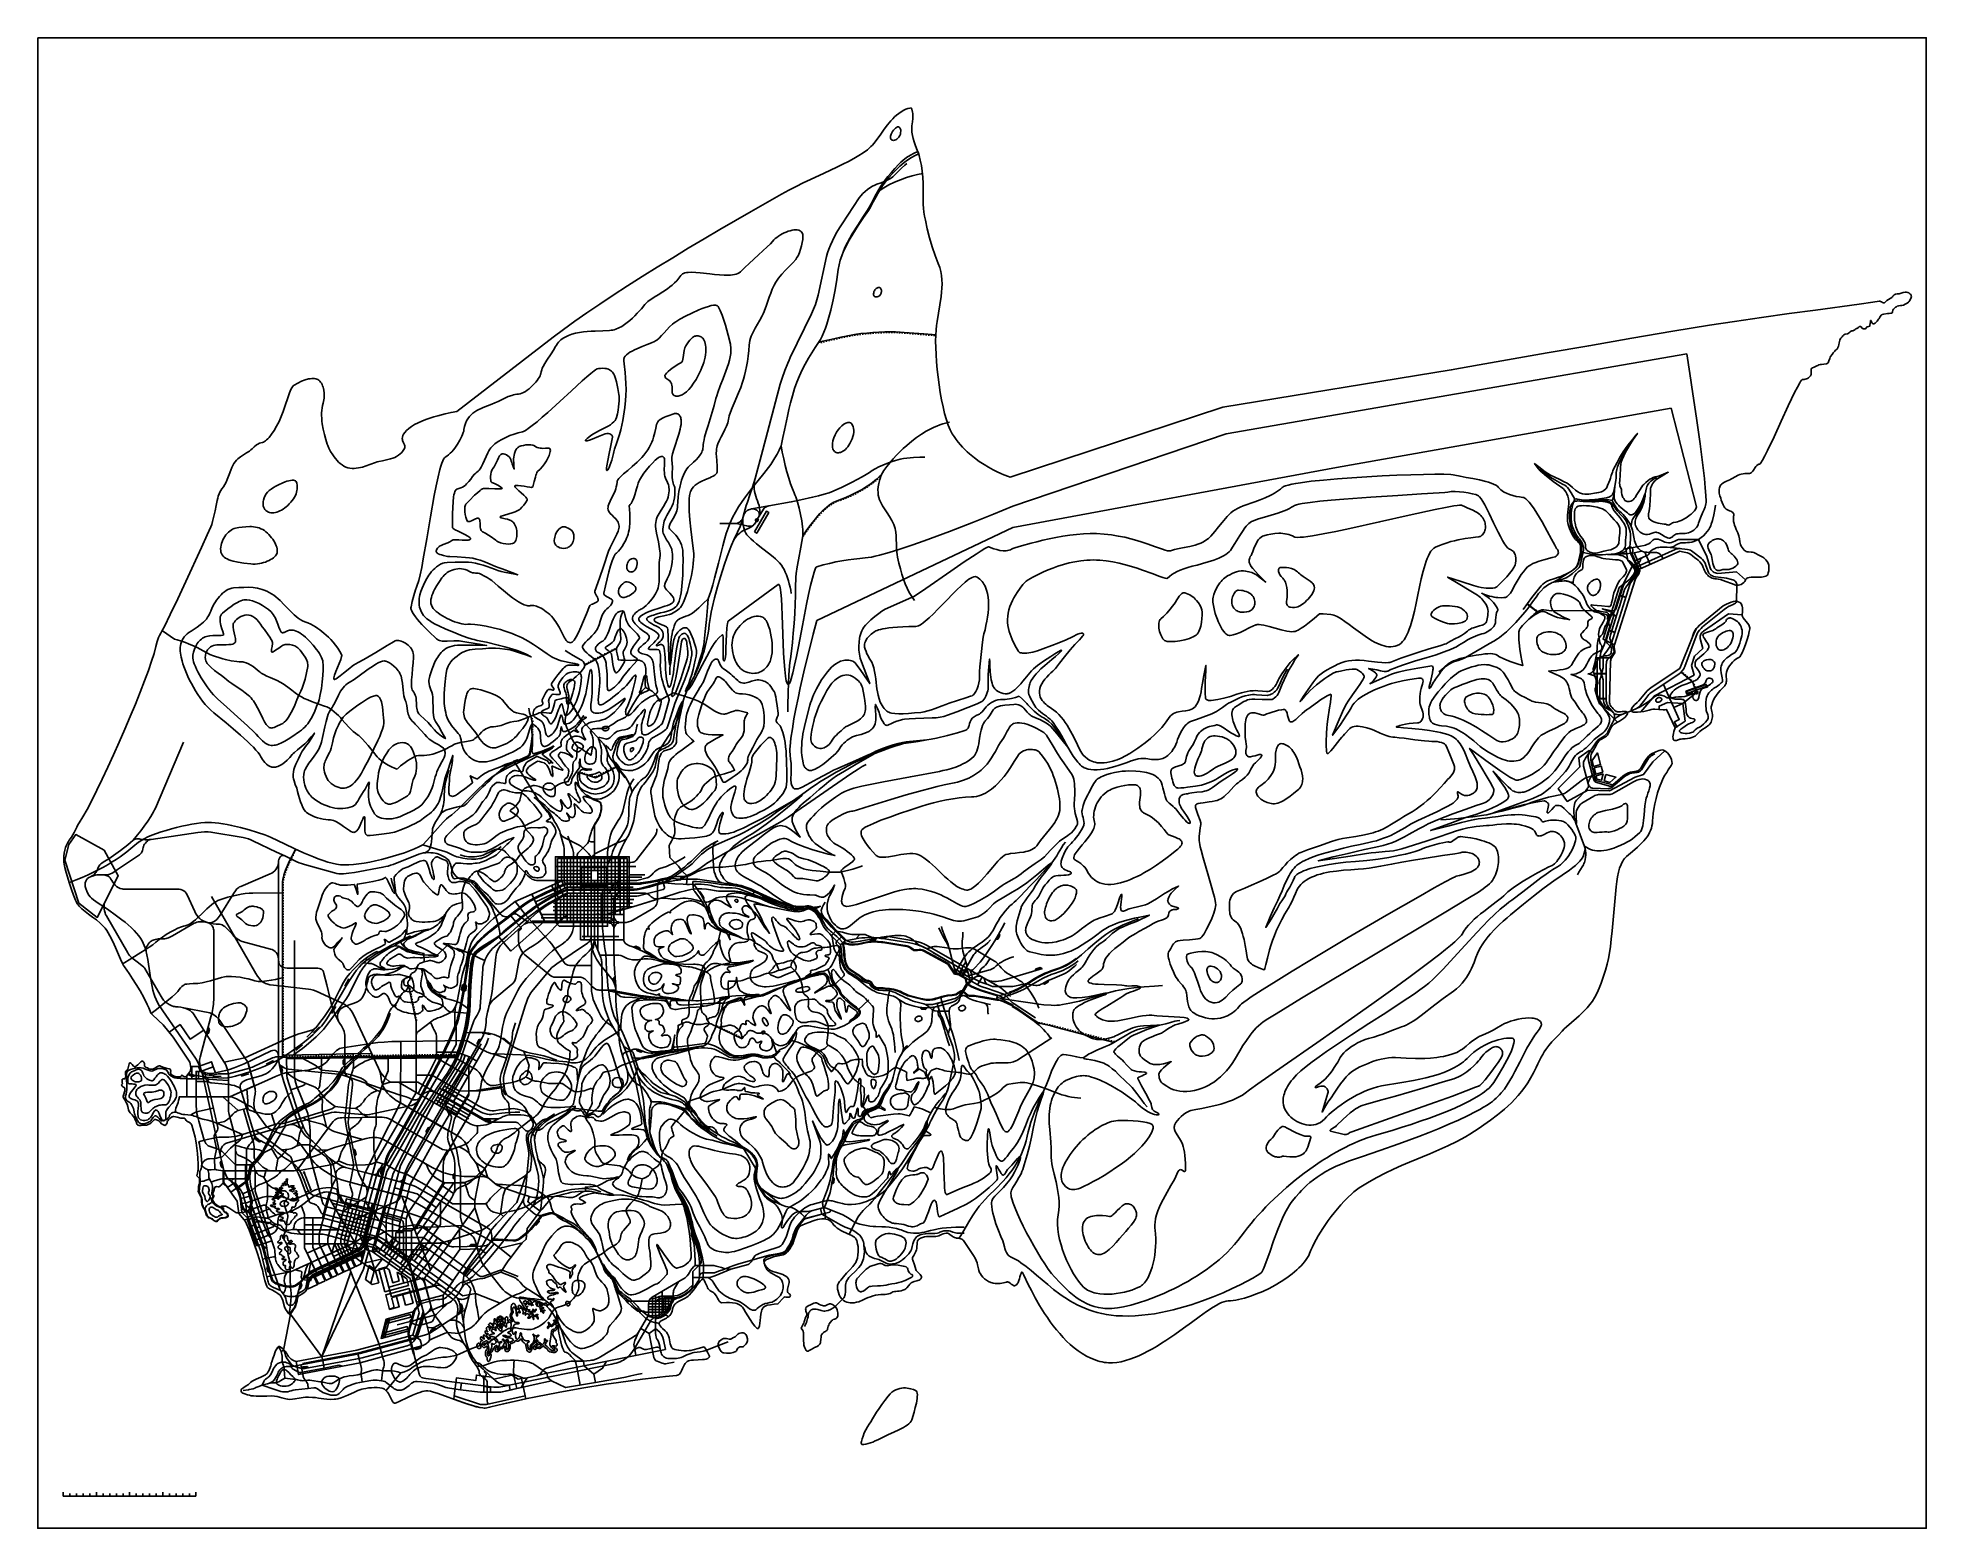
# Model space of a CAD drawing. Header units: millimetres. Extents: x 2 to 2848, y 1 to 2248.
import ezdxf

# ---------------------------------------------------------------- set-up
doc = ezdxf.new("R2010")
doc.units = ezdxf.units.MM
for name, color, linetype in [('1000m', 7, 'CONTINUOUS'), ('100m', 7, 'CONTINUOUS'), ('1500m', 7, 'CONTINUOUS'), ('1x', 7, 'CONTINUOUS'), ('1xx', 7, 'CONTINUOUS'), ('1xx淵', 7, 'CONTINUOUS'), ('1x淵', 7, 'CONTINUOUS'), ('2000m', 7, 'CONTINUOUS'), ('200m', 7, 'CONTINUOUS'), ('2500m', 7, 'CONTINUOUS'), ('3xx', 7, 'CONTINUOUS'), ('4x', 7, 'CONTINUOUS'), ('4x淵', 7, 'CONTINUOUS'), ('500m', 7, 'CONTINUOUS'), ('6x', 7, 'CONTINUOUS'), ('6xx', 7, 'CONTINUOUS'), ('6x淵', 7, 'CONTINUOUS'), ('7xx', 7, 'CONTINUOUS'), ('7xx淵', 7, 'CONTINUOUS'), ('8x', 7, 'CONTINUOUS'), ('8xx', 7, 'CONTINUOUS'), ('8xx淵', 7, 'CONTINUOUS'), ('8x淵', 7, 'CONTINUOUS'), ('9x', 7, 'CONTINUOUS'), ('9xx', 7, 'CONTINUOUS'), ('9xx淵', 7, 'CONTINUOUS'), ('9x淵', 7, 'CONTINUOUS'), ('上林鉄道', 7, 'CONTINUOUS'), ('伊電隧道BRT', 7, 'CONTINUOUS'), ('公園・緑地', 7, 'CONTINUOUS'), ('冶城港線', 7, 'CONTINUOUS'), ('城壁', 7, 'CONTINUOUS'), ('基線', 7, 'CONTINUOUS'), ('岬州線', 7, 'CONTINUOUS'), ('島嶼', 7, 'CONTINUOUS'), ('嶺南交通', 7, 'CONTINUOUS'), ('州境', 7, 'CONTINUOUS'), ('市街地', 7, 'CONTINUOUS'), ('市邑鄉道淵', 7, 'CONTINUOUS'), ('新幹線', 7, 'CONTINUOUS'), ('晴海BRT', 7, 'CONTINUOUS'), ('晴海懸軌', 7, 'CONTINUOUS'), ('東萊單軌', 7, 'CONTINUOUS'), ('林道', 7, 'CONTINUOUS'), ('歩行者空間', 7, 'CONTINUOUS'), ('永安BRT', 7, 'CONTINUOUS'), ('永安登山鉄道', 7, 'CONTINUOUS'), ('汀洲市道', 7, 'CONTINUOUS'), ('汀洲電鉄', 7, 'CONTINUOUS'), ('河川・湖沼', 7, 'CONTINUOUS'), ('津州線', 7, 'CONTINUOUS'), ('浦州地鉄', 7, 'CONTINUOUS'), ('浦州導軌BRT', 7, 'CONTINUOUS'), ('浦州市道', 7, 'CONTINUOUS'), ('浦州市電', 7, 'CONTINUOUS'), ('浦州港線', 7, 'CONTINUOUS'), ('浦州環線', 7, 'CONTINUOUS'), ('浦州線', 7, 'CONTINUOUS'), ('浦陰交通', 7, 'CONTINUOUS'), ('海岸線', 7, 'CONTINUOUS'), ('海洋', 7, 'CONTINUOUS'), ('淺間線', 7, 'CONTINUOUS'), ('清水線', 7, 'CONTINUOUS'), ('源州市道', 7, 'CONTINUOUS'), ('源州市電', 7, 'CONTINUOUS'), ('源州線', 7, 'CONTINUOUS'), ('漣陽線', 7, 'CONTINUOUS'), ('濼水電鉄', 7, 'CONTINUOUS'), ('灘州線', 7, 'CONTINUOUS'), ('硅州地鉄', 7, 'CONTINUOUS'), ('硅州埠頭線', 7, 'CONTINUOUS'), ('硅州磁浮', 7, 'CONTINUOUS'), ('硅州線', 7, 'CONTINUOUS'), ('禾州南線', 7, 'CONTINUOUS'), ('禾州地鉄', 7, 'CONTINUOUS'), ('禾州市道', 7, 'CONTINUOUS'), ('禾州市電', 7, 'CONTINUOUS'), ('禾州新交通', 7, 'CONTINUOUS'), ('空港', 7, 'CONTINUOUS'), ('端原單軌', 7, 'CONTINUOUS'), ('端原市道', 7, 'CONTINUOUS'), ('終南線', 7, 'CONTINUOUS'), ('縮尺', 7, 'CONTINUOUS'), ('纜車・索道', 7, 'CONTINUOUS'), ('臨海線', 7, 'CONTINUOUS'), ('自轉車道・登山道', 7, 'CONTINUOUS'), ('航路', 7, 'CONTINUOUS'), ('葦原鉄道', 7, 'CONTINUOUS'), ('西原電鉄', 7, 'CONTINUOUS'), ('豊浦市道', 7, 'CONTINUOUS'), ('豊浦新交通', 7, 'CONTINUOUS'), ('車廠', 7, 'CONTINUOUS'), ('鋁州線', 7, 'CONTINUOUS'), ('長洲地鉄', 7, 'CONTINUOUS'), ('青湾空港軌道', 7, 'CONTINUOUS'), ('青空急行', 7, 'CONTINUOUS'), ('高速道路', 7, 'CONTINUOUS'), ('鹽州市道', 7, 'CONTINUOUS'), ('鹽州線', 7, 'CONTINUOUS')]:
    doc.layers.add(name, color=color, linetype=linetype)

msp = doc.modelspace()

# ---------------------------------------------------------------- linework, layer by layer
at = {"layer": '1000m', "color": 1}
for points in [[(822.96925, 1331.48452), (823.769312, 1332.938608), (824.77182, 1334.393094), (827.282896, 1337.331865), (830.299909, 1340.358031), (833.620291, 1343.528793), (837.041474, 1346.901348), (840.360888, 1350.532896), (843.375966, 1354.480637), (844.706077, 1356.590955), (845.88414, 1358.80177), (846.844664, 1361.043597), (847.743484, 1363.566987), (849.500423, 1369.167329), (851.443777, 1375.020531), (852.575618, 1377.859997), (853.86237, 1380.54433), (855.576828, 1383.233236), (857.475379, 1385.435229), (859.475196, 1387.331123), (861.493455, 1389.101733), (863.44733, 1390.927873), (865.253996, 1392.99036), (866.830628, 1395.470007), (867.506798, 1396.922771), (868.0944, 1398.54763), (868.198869, 1399.468947), (867.946123, 1400.33027), (867.386266, 1401.14031), (866.569401, 1401.907781), (864.36507, 1403.349872), (861.733964, 1404.726246), (859.076918, 1406.106611), (856.794769, 1407.560673), (855.919542, 1408.337123), (855.288351, 1409.158137), (854.951303, 1410.032428), (854.9585, 1410.96871), (857.346221, 1422.195487), (859.882882, 1433.019892), (862.491218, 1443.122606), (865.093965, 1452.184309), (867.613857, 1459.885682), (869.97363, 1465.907406), (871.069327, 1468.188612), (872.096019, 1469.930162), (873.04405, 1471.092139), (873.90376, 1471.63463), (875.125479, 1472.462042), (877.081347, 1474.43618), (879.556664, 1477.429521), (882.336731, 1481.314539), (885.20685, 1485.963711), (887.95232, 1491.249513), (889.211219, 1494.091299), (890.358443, 1497.04442), (891.367156, 1500.092938), (892.21052, 1503.22091), (892.924849, 1506.64617), (893.464851, 1510.103424), (894.097107, 1516.979227), (894.257762, 1523.578955), (894.097291, 1529.633241), (893.414865, 1539.028027), (893.193858, 1541.829796), (893.25362, 1543.00866), (894.681481, 1544.731956), (895.980139, 1546.573791), (898.23459, 1550.558693), (900.106463, 1554.854585), (901.68525, 1559.35269), (904.32153, 1568.52042), (905.558006, 1572.972487), (906.85936, 1577.19165), (907.69297, 1579.362289), (908.776781, 1581.679823), (911.597893, 1586.653736), (915.128461, 1591.909708), (919.174254, 1597.244059), (923.541036, 1602.453109), (928.034575, 1607.333177), (932.460638, 1611.680585), (936.62499, 1615.29165), (938.14118, 1616.239936), (939.675972, 1616.91586), (941.173557, 1617.291005), (942.578124, 1617.336951), (943.833862, 1617.025281), (944.884961, 1616.327577), (945.67561, 1615.215419), (946.15, 1613.66039), (946.356189, 1611.73906), (946.41045, 1609.55108), (946.249221, 1604.399971), (946.038382, 1598.256675), (946.15, 1591.1708), (946.346306, 1589.35502), (946.715858, 1587.657838), (947.849123, 1584.498342), (950.813285, 1578.272366), (952.141886, 1574.722195), (952.65794, 1572.732006), (953.033304, 1570.558107), (953.236586, 1568.170268), (953.236391, 1565.538257), (953.001327, 1562.631845), (952.5, 1559.4208), (951.713292, 1556.136828), (950.671172, 1553.017575), (949.415888, 1550.041724), (947.989683, 1547.187958), (944.793497, 1541.761417), (941.420578, 1536.567419), (938.208888, 1531.435432), (936.769118, 1528.839402), (935.496393, 1526.194925), (934.432957, 1523.480685), (933.621056, 1520.675365), (933.102935, 1517.757649), (932.92084, 1514.70622), (933.024064, 1511.559513), (933.312547, 1508.371723), (934.31817, 1501.882197), (935.68346, 1495.256245), (937.15417, 1488.512471), (938.476052, 1481.669478), (939.394858, 1474.74587), (939.623655, 1471.259648), (939.65634, 1467.760249), (939.461132, 1464.249998), (939.00625, 1460.73122), (938.52075, 1457.243771), (938.229037, 1453.822597), (938.071941, 1447.15892), (938.377866, 1434.405175), (938.22077, 1428.234492), (937.929056, 1425.183063), (937.443556, 1422.147525), (936.725512, 1419.122839), (935.736166, 1416.103967), (934.436761, 1413.08587), (932.78854, 1410.06351), (929.108304, 1404.46548), (925.466976, 1399.734985), (921.950353, 1395.81039), (918.644229, 1392.630061), (915.634399, 1390.132364), (913.00666, 1388.255665), (910.846805, 1386.938328), (909.24063, 1386.11872), (907.790165, 1385.357052), (906.14494, 1384.297641), (904.408954, 1382.980894), (902.686209, 1381.447216), (901.080705, 1379.737013), (899.696444, 1377.890691), (898.637425, 1375.948654), (898.00765, 1373.95131), (897.948885, 1372.817447), (898.150494, 1371.613063), (898.563441, 1370.377946), (899.13869, 1369.151884), (900.579946, 1366.886078), (902.08197, 1365.13395), (906.151854, 1360.83862), (909.231231, 1357.952181), (912.9787, 1355.03903), (916.719001, 1352.548919), (920.013846, 1350.206099), (921.34765, 1349.032156), (922.394203, 1347.825717), (923.094876, 1346.563674), (923.39104, 1345.22292), (923.24278, 1343.731178), (922.680417, 1342.247688), (921.767905, 1340.774772), (920.569203, 1339.31475), (917.569054, 1336.442676), (914.191621, 1333.650034), (910.948559, 1330.955391), (909.537309, 1329.650623), (908.351521, 1328.377318), (907.455153, 1327.137797), (906.91216, 1325.934381), (906.7865, 1324.769392), (907.14213, 1323.64515), (908.252243, 1322.266311), (909.768199, 1321.197096), (911.584747, 1320.365398), (913.596635, 1319.699111), (917.785423, 1318.574343), (919.75182, 1317.971649), (921.49255, 1317.24594), (923.386456, 1316.132367), (925.010223, 1314.865198), (926.372781, 1313.450015), (927.48306, 1311.892401), (928.34999, 1310.197939), (928.982502, 1308.372211), (929.389525, 1306.420801), (929.57999, 1304.34929), (930.159993, 1298.430591), (931.348597, 1288.618105), (933.53002, 1272.79224), (934.389387, 1269.299888), (935.28725, 1266.261235), (935.796403, 1263.659037), (935.771711, 1262.51622), (935.48964, 1261.47605), (934.882631, 1260.482813), (933.996999, 1259.582766), (932.877889, 1258.759861), (931.57044, 1257.998051), (928.571098, 1256.593526), (925.36011, 1255.24081), (922.126562, 1253.539575), (917.324421, 1250.444256), (914.622503, 1248.454516), (911.873285, 1246.213094), (909.191718, 1243.752272), (906.69275, 1241.10433), (902.241531, 1235.905537), (899.944478, 1233.322344), (897.661736, 1230.954701), (895.43976, 1228.956172), (893.325004, 1227.480317), (892.32235, 1226.986381), (891.363922, 1226.680699), (890.455526, 1226.582467), (889.60297, 1226.71088), (889.13537, 1227.079744), (888.652357, 1227.872801), (888.217865, 1229.016585), (887.895831, 1230.437627), (887.75019, 1232.062461), (887.844878, 1233.817617), (888.243829, 1235.62963), (889.01098, 1237.42503), (891.154132, 1242.018804), (893.509839, 1248.197752), (895.902369, 1255.314302), (898.15599, 1262.72088), (900.336776, 1270.851515), (902.172289, 1278.796282), (903.263747, 1284.874349), (903.405837, 1286.688109), (903.354164, 1287.196749), (903.21237, 1287.40488), (902.558087, 1287.435644), (901.858057, 1287.217001), (900.334065, 1286.132448), (898.667019, 1284.353129), (896.883541, 1282.08095), (893.073784, 1276.865647), (891.100751, 1274.326337), (889.11778, 1272.1018), (885.491939, 1268.626378), (882.220085, 1265.762474), (876.76395, 1261.15609), (868.690637, 1254.315872), (864.577954, 1251.115507), (860.607765, 1248.241593), (856.924956, 1245.829094), (853.674411, 1244.012977), (851.001014, 1242.928207), (849.926023, 1242.702254), (849.04965, 1242.70975), (848.175802, 1243.088082), (847.508845, 1243.866722), (847.028886, 1245.008225), (846.716035, 1246.475147), (846.512092, 1250.235478), (846.737886, 1254.848162), (847.842169, 1265.432399), (848.4024, 1270.804851), (848.75585, 1275.83146), (848.802884, 1282.045699), (848.465687, 1288.103931), (847.802031, 1293.834762), (846.869684, 1299.066796), (845.726416, 1303.628638), (844.429996, 1307.348893), (843.038194, 1310.056166), (842.324578, 1310.976372), (841.60878, 1311.57906), (838.973048, 1313.288773), (835.807826, 1315.538745), (832.421542, 1318.170055), (829.122628, 1321.023785), (826.219511, 1323.941016), (824.020623, 1326.762828), (823.281649, 1328.08829), (822.834393, 1329.330302), (822.717408, 1330.469001), (822.96925, 1331.48452)], [(2081.6939, 1215.69393), (2075.084867, 1215.21117), (2069.031591, 1214.473148), (2063.625307, 1213.569437), (2058.95725, 1212.58961), (2055.118656, 1211.62324), (2052.200759, 1210.759899), (2050.294796, 1210.089162), (2049.492, 1209.7006), (2049.500261, 1209.49645), (2049.937773, 1209.303065), (2052.009686, 1208.932882), (2060.304987, 1208.148907), (2072.92402, 1207.097344), (2088.4129, 1205.52686), (2099.456295, 1204.160306), (2105.078381, 1203.334767), (2110.698563, 1202.360312), (2116.265217, 1201.196386), (2121.726723, 1199.802433), (2127.031458, 1198.137896), (2132.1278, 1196.16222), (2134.870852, 1194.779969), (2137.409863, 1193.112539), (2139.755565, 1191.194636), (2141.918694, 1189.060968), (2143.909981, 1186.746239), (2145.740159, 1184.285155), (2147.419963, 1181.712424), (2148.960125, 1179.062751), (2151.664456, 1173.671404), (2153.939019, 1168.388764), (2157.5423, 1159.2602), (2161.174172, 1150.775388), (2164.9807, 1142.106678), (2168.293503, 1134.297943), (2169.555889, 1131.042278), (2170.4442, 1128.39306), (2171.339326, 1124.522808), (2171.573249, 1122.674977), (2171.653642, 1120.891524), (2171.572177, 1119.177083), (2171.320528, 1117.536291), (2170.890365, 1115.973784), (2170.273363, 1114.494196), (2169.461192, 1113.102164), (2168.445527, 1111.802324), (2167.218039, 1110.59931), (2165.770402, 1109.497758), (2164.094286, 1108.502305), (2162.181366, 1107.617585), (2160.023313, 1106.848235), (2157.6118, 1106.19889), (2156.209663, 1105.964904), (2154.861931, 1105.909564), (2152.336083, 1106.24836), (2150.047059, 1107.042341), (2148.007663, 1108.118574), (2146.230696, 1109.304122), (2144.728961, 1110.426051), (2143.515262, 1111.311425), (2142.6024, 1111.78731), (2142.16474, 1111.848115), (2141.860667, 1111.73017), (2141.692221, 1111.4085), (2141.661437, 1110.858128), (2142.021014, 1108.971376), (2142.9557, 1105.87011), (2143.015182, 1105.056287), (2142.756875, 1103.900538), (2142.135849, 1102.454842), (2141.107175, 1100.771176), (2139.625923, 1098.901521), (2137.647162, 1096.897854), (2135.125965, 1094.812154), (2132.0174, 1092.6964), (2127.50142, 1090.04657), (2122.441587, 1087.322803), (2110.8059, 1081.581129), (2082.2792, 1068.41496), (2077.028697, 1065.86216), (2071.994592, 1063.195138), (2062.213638, 1057.605329), (2052.212464, 1051.819333), (2046.903085, 1048.907077), (2041.2672, 1046.01095), (2036.295642, 1043.810093), (2030.458538, 1041.582161), (2024.592464, 1039.573367), (2019.534, 1038.02992), (2014.076712, 1036.599709), (2008.070536, 1035.183814), (1995.106388, 1032.374605), (1982.031295, 1029.561556), (1970.235, 1026.70393), (1952.927097, 1022.168714), (1937.966975, 1018.154486), (1931.093529, 1016.076386), (1924.478466, 1013.808903), (1918.012263, 1011.245495), (1911.5854, 1008.27962), (1908.240338, 1006.542264), (1905.197102, 1004.790025), (1902.422948, 1002.983649), (1899.885138, 1001.083883), (1897.550928, 999.05147), (1895.38758, 996.847156), (1893.362351, 994.431688), (1891.4425, 991.76581), (1889.593014, 988.781225), (1887.838938, 985.602808), (1884.9283, 979.7898), (1880.764653, 970.552735), (1877.33295, 962.20365), (1874.195997, 954.69458), (1872.601429, 951.240061), (1870.9166, 947.97756), (1868.25108, 942.800552), (1865.316738, 936.570315), (1859.411175, 923.099673), (1852.8397, 907.16432), (1860.732925, 919.79433), (1867.054356, 930.364458), (1869.774789, 935.191566), (1871.8078, 939.13366), (1872.904541, 941.191465), (1874.180219, 943.212321), (1877.1034, 947.36889), (1880.247381, 952.054772), (1881.799059, 954.737268), (1883.2822, 957.72137), (1884.719784, 960.69366), (1886.12043, 963.289978), (1888.977813, 968.194013), (1892.188164, 974.112111), (1894.030021, 977.976008), (1896.0853, 982.72291), (1896.678182, 983.840858), (1897.506037, 984.934853), (1898.54398, 986.001561), (1899.767125, 987.037649), (1902.669482, 989.004632), (1906.014025, 990.809139), (1909.601671, 992.424502), (1913.233338, 993.824057), (1916.709941, 994.981138), (1919.8324, 995.86908), (1928.441275, 997.930719), (1938.37435, 1000.053461), (1948.63015, 1002.04989), (1958.2072, 1003.73259), (1965.662458, 1004.744774), (1973.335488, 1005.501633), (1987.8457, 1006.81496), (2005.1775, 1008.387748), (2014.394659, 1009.25567), (2022.0347, 1010.21171), (2038.096584, 1012.865503), (2055.035425, 1016.058738), (2063.232948, 1017.848087), (2070.928803, 1019.760828), (2077.882688, 1021.793137), (2083.8543, 1023.94119), (2092.06228, 1027.066247), (2099.997983, 1029.704166), (2107.421129, 1031.870231), (2114.091438, 1033.579724), (2119.768629, 1034.84793), (2124.212423, 1035.690132), (2127.18254, 1036.121614), (2128.4387, 1036.15766), (2129.449881, 1035.817807), (2130.479896, 1035.757181), (2131.52805, 1035.939856), (2132.593648, 1036.32991), (2134.774392, 1037.588449), (2137.016563, 1039.245401), (2139.314594, 1041.013369), (2141.66292, 1042.604955), (2142.854205, 1043.244793), (2144.055978, 1043.732761), (2145.267541, 1044.032935), (2146.4882, 1044.10939), (2153.599461, 1043.542932), (2161.533016, 1042.389286), (2169.822243, 1040.707687), (2178.000525, 1038.557364), (2181.902242, 1037.324941), (2185.601241, 1035.99755), (2189.039193, 1034.582594), (2192.157772, 1033.087477), (2194.898649, 1031.519603), (2197.203498, 1029.886376), (2199.013991, 1028.195201), (2200.2718, 1026.45348), (2201.336247, 1024.23492), (2202.207461, 1021.854399), (2202.889414, 1019.328524), (2203.386078, 1016.6739), (2203.701427, 1013.907135), (2203.839432, 1011.044834), (2203.804065, 1008.103604), (2203.5993, 1005.100051), (2203.229108, 1002.050783), (2202.697462, 998.972404), (2202.008334, 995.881523), (2201.165697, 992.794744), (2200.173522, 989.728675), (2199.035783, 986.699922), (2197.756452, 983.725092), (2196.3395, 980.82079), (2194.653232, 978.128259), (2192.462534, 975.477718), (2189.84947, 972.869016), (2186.8961, 970.302005), (2183.684486, 967.776534), (2180.296691, 965.292454), (2173.3208, 960.44787), (2157.539886, 950.797831), (2121.527978, 929.188018), (2015.124375, 865.555885), (1906.736384, 800.485102), (1868.243992, 777.076976), (1855.801202, 769.346413), (1848.9904, 764.9093), (1845.340566, 762.130966), (1841.830644, 759.07862), (1838.45792, 755.788305), (1835.219683, 752.296066), (1832.113218, 748.637946), (1829.135815, 744.849991), (1823.557338, 737.02875), (1818.462549, 729.120696), (1813.829748, 721.414184), (1805.8633, 707.7592), (1802.073354, 701.926483), (1797.917544, 696.369722), (1793.501287, 691.141625), (1788.93, 686.2949), (1784.309101, 681.882257), (1779.744006, 677.956403), (1775.340134, 674.570048), (1771.2029, 671.7759), (1766.897745, 669.343482), (1762.012775, 667.050587), (1756.687517, 664.96233), (1751.0615, 663.143825), (1745.274252, 661.660185), (1739.4653, 660.576525), (1733.774173, 659.957959), (1728.3404, 659.8696), (1723.278181, 660.326431), (1718.600433, 661.242145), (1714.294752, 662.529928), (1710.348738, 664.102962), (1706.749987, 665.874433), (1703.486098, 667.757523), (1697.9133, 671.5113), (1696.530108, 672.656751), (1695.334723, 673.959255), (1694.319974, 675.413828), (1693.478688, 677.015487), (1692.80369, 678.759248), (1692.287808, 680.640127), (1691.923869, 682.653138), (1691.7047, 684.7933), (1691.748394, 686.087973), (1692.045795, 687.391389), (1692.583808, 688.709508), (1693.349338, 690.048287), (1695.510561, 692.811667), (1698.4247, 695.7292), (1702.011116, 698.792786), (1705.8971, 701.830112), (1710.2894, 705.0829), (1704.2555, 703.242125), (1698.613166, 701.808897), (1695.689831, 701.217164), (1692.9095, 700.8051), (1688.059591, 700.506555), (1683.713925, 700.718487), (1681.795861, 701.005603), (1680.082672, 701.408002), (1678.600628, 701.921571), (1677.376, 702.5422), (1673.830389, 704.892414), (1670.082738, 707.681912), (1666.649392, 710.59488), (1664.0467, 713.3155), (1663.326273, 714.378042), (1662.748395, 715.567788), (1662.306883, 716.864449), (1661.995555, 718.247731), (1661.738715, 721.192996), (1661.928413, 724.24125), (1662.515183, 727.23016), (1663.449564, 729.997394), (1664.682091, 732.380618), (1666.1633, 734.2175), (1668.658261, 736.151016), (1671.99128, 738.134655), (1675.887724, 740.09865), (1680.072963, 741.973237), (1688.211289, 745.175127), (1694.2092, 747.1822), (1695.602304, 747.77503), (1697.303834, 748.778534), (1701.563725, 751.6836), (1706.851978, 755.229466), (1709.838961, 757.03397), (1713.0317, 758.7482), (1716.432654, 760.214349), (1720.308492, 761.570822), (1728.276438, 764.03905), (1731.764351, 765.19296), (1734.518764, 766.321503), (1735.526502, 766.882849), (1736.237579, 767.445757), (1736.614232, 768.012863), (1736.6187, 768.5868), (1736.345005, 769.094072), (1735.888829, 769.547512), (1734.460286, 770.308177), (1732.395571, 770.899362), (1729.757188, 771.351637), (1723.00942, 771.96173), (1714.717, 772.383), (1706.128063, 772.75605), (1697.1381, 773.3289), (1688.426072, 774.209786), (1684.600977, 774.55769), (1680.805725, 774.759237), (1676.797239, 774.75093), (1672.332441, 774.46927), (1667.168254, 773.85076), (1661.0616, 772.8319), (1650.059309, 770.552948), (1639.69825, 768.297687), (1634.644493, 767.328352), (1629.614616, 766.544233), (1624.563143, 766.005094), (1619.4446, 765.7707), (1617.128347, 765.817609), (1614.89606, 766.006079), (1610.704672, 766.754408), (1606.913011, 767.909098), (1603.56365, 769.363562), (1600.699164, 771.011213), (1598.362128, 772.745461), (1596.595115, 774.459719), (1595.4407, 776.0474), (1595.41989, 776.321461), (1595.602034, 776.689823), (1596.529613, 777.687857), (1600.318941, 780.578059), (1606.079554, 784.372607), (1613.082325, 788.7261), (1627.897822, 797.728316), (1634.25229, 801.686237), (1638.9324, 804.8215), (1642.351054, 806.954948), (1645.987888, 808.69555), (1649.680559, 810.131296), (1653.266725, 811.350175), (1659.470175, 813.489287), (1661.762774, 814.585499), (1662.635768, 815.178764), (1663.2995, 815.8168), (1663.73605, 816.479087), (1663.863659, 817.028347), (1663.716801, 817.481452), (1663.32995, 817.855275), (1661.974166, 818.432566), (1660.0721, 818.8952), (1658.575812, 819.055639), (1656.366498, 819.104334), (1650.781688, 819.016675), (1645.263458, 818.932578), (1643.137371, 818.985727), (1641.7576, 819.1524), (1639.196247, 819.64521), (1635.971238, 820.021599), (1627.986756, 820.517178), (1609.075525, 821.124025), (1599.974819, 821.603566), (1595.91264, 821.967926), (1592.328081, 822.446034), (1589.33527, 823.060909), (1587.048334, 823.835567), (1586.205235, 824.290007), (1585.581402, 824.793025), (1585.191102, 825.347497), (1585.0486, 825.9563), (1585.286872, 827.145236), (1586.00657, 828.377767), (1587.138965, 829.652743), (1588.615331, 830.969015), (1592.325065, 833.720852), (1596.58595, 836.624085), (1600.848166, 839.669522), (1602.807955, 841.242694), (1604.561894, 842.84797), (1606.041255, 844.4842), (1607.177312, 846.150237), (1607.901336, 847.84493), (1608.1446, 849.56713), (1608.342182, 852.374218), (1608.976684, 855.117747), (1610.012469, 857.803075), (1611.4139, 860.435562), (1613.14534, 863.020565), (1615.171153, 865.563442), (1617.455702, 868.069552), (1619.96335, 870.544254), (1625.505397, 875.420864), (1631.5122, 880.236139), (1637.698666, 885.032945), (1643.7797, 889.85415), (1647.795563, 892.843401), (1652.183508, 895.647182), (1656.827701, 898.312264), (1661.612313, 900.885416), (1671.139461, 905.943007), (1675.650335, 908.520985), (1679.8383, 911.19411), (1681.972703, 912.566683), (1684.085902, 913.76013), (1688.202508, 915.693916), (1692.095757, 917.164007), (1695.673288, 918.338941), (1698.842738, 919.387257), (1701.511748, 920.477493), (1702.629725, 921.091), (1703.587956, 921.778188), (1704.374896, 922.560126), (1704.979, 923.45788), (1705.597628, 924.92488), (1705.983567, 926.357233), (1706.633263, 929.081651), (1707.18496, 930.355544), (1708.079852, 931.558444), (1709.461908, 932.681265), (1711.4751, 933.71492), (1712.319309, 933.923016), (1713.51795, 934.058301), (1716.4878, 934.293299), (1718.013647, 934.484442), (1719.4032, 934.785635), (1720.533778, 935.242592), (1721.2827, 935.90103), (1721.347986, 936.153788), (1721.223216, 936.408612), (1720.493253, 936.918461), (1717.739875, 937.896987), (1712.0852, 939.35356), (1710.886494, 939.839875), (1709.786244, 940.477683), (1707.860975, 942.126342), (1706.269119, 944.136663), (1704.9704, 946.34577), (1704.815603, 947.086812), (1704.938906, 948.04193), (1705.744375, 950.338176), (1706.835931, 952.722077), (1707.6627, 954.6812), (1708.680609, 956.663889), (1710.423295, 958.987858), (1712.625537, 961.466438), (1715.022113, 963.91296), (1719.337373, 967.96315), (1721.2473, 969.64507), (1712.43025, 965.278716), (1705.444116, 961.640545), (1700.3264, 958.64995), (1688.025838, 950.620317), (1676.1851, 943.39263), (1674.160042, 942.394432), (1671.706572, 941.477059), (1665.432225, 939.711005), (1646.8387, 935.23714), (1645.532629, 934.781808), (1644.178864, 934.133749), (1641.373088, 932.692315), (1639.943494, 932.115369), (1638.511042, 931.778558), (1637.086941, 931.790097), (1635.6824, 932.2582), (1634.920513, 932.961138), (1634.398236, 934.086775), (1634.084945, 935.569211), (1633.950016, 937.342547), (1634.092743, 941.498319), (1634.581425, 946.026892), (1635.616672, 954.093654), (1635.673248, 956.577447), (1635.479089, 957.201297), (1635.0958, 957.32525), (1634.629026, 956.905066), (1634.094623, 955.955057), (1632.833764, 952.75698), (1629.619688, 943.208546), (1627.709813, 938.023873), (1625.626942, 933.342684), (1624.527406, 931.373035), (1623.392747, 929.747823), (1622.225676, 928.539903), (1621.0289, 927.82213), (1609.442313, 923.768465), (1603.130445, 921.564227), (1596.504, 919.10784), (1593.966464, 917.999899), (1591.394881, 916.644286), (1586.147627, 913.32165), (1580.758339, 909.403145), (1575.22312, 905.151984), (1569.538071, 900.831377), (1563.699295, 896.704538), (1560.721042, 894.796035), (1557.702894, 893.034678), (1554.644366, 891.453369), (1551.54497, 890.08501), (1547.749384, 888.648764), (1544.091531, 887.430458), (1540.572034, 886.417802), (1537.191517, 885.598508), (1530.849922, 884.490847), (1525.07174, 884.009161), (1519.861964, 884.055136), (1515.225588, 884.530459), (1511.167606, 885.336815), (1507.69301, 886.37589), (1503.688264, 887.875145), (1500.48564, 889.282661), (1497.963411, 890.670471), (1495.999851, 892.110606), (1494.473235, 893.6751), (1493.261835, 895.435983), (1492.243925, 897.465289), (1491.29778, 899.83505), (1490.850988, 901.513138), (1490.717756, 903.226469), (1490.859522, 904.980327), (1491.237726, 906.779997), (1492.549199, 910.537918), (1494.343688, 914.542511), (1496.312702, 918.83606), (1498.147753, 923.460845), (1498.91864, 925.910664), (1499.540352, 928.459147), (1499.974329, 931.111581), (1500.18201, 933.87325), (1500.455199, 938.615665), (1500.79537, 940.513542), (1501.378694, 942.261166), (1502.285747, 943.982515), (1503.597106, 945.801565), (1505.393349, 947.842291), (1507.75505, 950.22867), (1509.33175, 952.140285), (1510.806241, 954.570823), (1513.636686, 960.362169), (1515.086684, 963.409726), (1516.622563, 966.349705), (1518.291344, 969.025481), (1520.14005, 971.28043), (1523.179223, 974.719332), (1526.212845, 978.34682), (1527.783871, 980.060354), (1529.421067, 981.61592), (1531.14695, 982.945146), (1532.98404, 983.97966), (1534.479049, 984.53495), (1536.162036, 984.95233), (1539.947539, 985.464353), (1544.051742, 985.697713), (1548.185841, 985.834397), (1552.061029, 986.056391), (1555.388501, 986.545681), (1556.756591, 986.947432), (1557.87945, 987.484252), (1558.720976, 988.178888), (1559.24507, 989.05409), (1559.365435, 989.667641), (1559.257358, 990.187923), (1558.942607, 990.63238), (1558.442951, 991.018459), (1556.975994, 991.685269), (1555.030629, 992.327922), (1552.781, 993.085989), (1550.40125, 994.099037), (1548.065522, 995.506638), (1546.968586, 996.402011), (1545.94796, 997.44836), (1544.863527, 999.149155), (1544.258365, 1001.057824), (1544.045303, 1003.077713), (1544.137174, 1005.112167), (1544.446809, 1007.064531), (1544.887039, 1008.83815), (1545.81061, 1011.46253), (1548.374218, 1017.499583), (1551.124111, 1023.265611), (1552.729655, 1026.041206), (1554.574657, 1028.742104), (1556.723413, 1031.36599), (1559.24022, 1033.91055), (1561.655615, 1036.311169), (1564.359193, 1039.321265), (1567.204242, 1042.786142), (1570.044048, 1046.551105), (1572.731899, 1050.461459), (1575.121083, 1054.36251), (1577.064887, 1058.099562), (1578.4166, 1061.51792), (1578.72837, 1062.829935), (1578.868511, 1064.179612), (1578.727616, 1066.971677), (1578.181331, 1069.85357), (1577.417075, 1072.784742), (1576.622266, 1075.724648), (1575.984322, 1078.632739), (1575.690661, 1081.468469), (1575.731504, 1082.846527), (1575.9287, 1084.19129), (1577.641753, 1091.047742), (1579.654975, 1097.053789), (1581.989609, 1102.427111), (1584.6669, 1107.38539), (1586.267345, 1110.344123), (1587.905056, 1113.697537), (1589.640708, 1117.279202), (1591.534975, 1120.922692), (1593.648533, 1124.461579), (1596.042056, 1127.729434), (1597.362766, 1129.209717), (1598.77622, 1130.559831), (1600.290004, 1131.758973), (1601.9117, 1132.78634), (1604.547846, 1134.164286), (1607.29332, 1135.432091), (1613.033261, 1137.64791), (1618.973543, 1139.45506), (1624.956188, 1140.874806), (1630.823215, 1141.928412), (1636.416645, 1142.637142), (1641.5785, 1143.02226), (1646.1508, 1143.10503), (1657.011564, 1142.8968), (1663.291882, 1142.467325), (1669.804713, 1141.581291), (1673.070013, 1140.910896), (1676.299473, 1140.058958), (1679.461769, 1139.00301), (1682.52558, 1137.720585), (1685.459581, 1136.189214), (1688.23245, 1134.386432), (1690.812864, 1132.28977), (1693.1695, 1129.87676), (1693.80469, 1128.997598), (1694.407824, 1127.882703), (1695.53985, 1125.036923), (1696.60942, 1121.521843), (1697.660375, 1117.519884), (1699.881813, 1108.785022), (1701.139979, 1104.416965), (1702.5549, 1100.29172), (1703.597254, 1098.34853), (1705.118189, 1096.482806), (1706.989564, 1094.675336), (1709.083238, 1092.906912), (1713.424917, 1089.410366), (1715.416641, 1087.643824), (1717.1181, 1085.83949), (1723.304023, 1078.163654), (1728.696213, 1071.560795), (1731.120564, 1068.86941), (1733.37757, 1066.695483), (1735.477595, 1065.122086), (1736.471977, 1064.586546), (1737.431, 1064.23229), (1738.109036, 1064.118925), (1738.57708, 1064.207636), (1738.851799, 1064.488143), (1738.949863, 1064.950165), (1738.682689, 1066.377631), (1737.9089, 1068.40779), (1736.423101, 1071.10486), (1734.170992, 1074.420216), (1728.621488, 1082.337687), (1725.950911, 1086.655752), (1724.778783, 1088.842481), (1723.767664, 1091.024002), (1722.95673, 1093.182565), (1722.385157, 1095.300414), (1722.092122, 1097.359796), (1722.1168, 1099.34296), (1722.422608, 1101.222502), (1722.912589, 1102.812645), (1723.563821, 1104.139018), (1724.353384, 1105.22725), (1725.258357, 1106.102972), (1726.255819, 1106.791813), (1727.322849, 1107.319403), (1728.436525, 1107.711371), (1730.712134, 1108.190961), (1732.899278, 1108.435619), (1734.814589, 1108.650383), (1736.2747, 1109.04029), (1738.367865, 1109.687633), (1741.363897, 1110.212104), (1748.977125, 1111.06048), (1756.939516, 1111.921516), (1760.372, 1112.461812), (1763.0762, 1113.13131), (1766.101284, 1114.387375), (1769.328025, 1116.135526), (1772.653803, 1118.22918), (1775.976, 1120.521756), (1782.199175, 1125.117351), (1787.1766, 1128.74966), (1795.170947, 1133.930829), (1802.850875, 1138.922256), (1806.018629, 1141.193761), (1808.442616, 1143.234163), (1809.306408, 1144.148569), (1809.901113, 1144.98224), (1810.199015, 1145.727525), (1810.1724, 1146.37677), (1809.897488, 1146.519529), (1809.255533, 1146.481093), (1807.024211, 1145.910506), (1803.785861, 1144.764748), (1799.847913, 1143.143556), (1795.517794, 1141.14667), (1791.102933, 1138.873826), (1786.910759, 1136.424763), (1783.2487, 1133.89922), (1780.5962, 1132.096554), (1777.331473, 1130.238599), (1773.650982, 1128.394569), (1769.751188, 1126.633675), (1762.079533, 1123.638148), (1758.700596, 1122.541941), (1755.8882, 1121.80572), (1746.648158, 1120.132011), (1735.035838, 1118.496902), (1729.43606, 1117.884206), (1724.558398, 1117.509618), (1720.841247, 1117.449292), (1719.554861, 1117.560774), (1718.723, 1117.77938), (1717.572959, 1118.441466), (1716.560409, 1119.267184), (1715.673478, 1120.238309), (1714.900295, 1121.336615), (1713.647687, 1123.841863), (1712.707613, 1126.637124), (1711.985099, 1129.576588), (1711.385173, 1132.514449), (1710.812865, 1135.304898), (1710.1732, 1137.80213), (1709.62257, 1140.472807), (1709.585832, 1141.64492), (1709.694975, 1142.716704), (1709.940121, 1143.694525), (1710.311392, 1144.584751), (1711.3928, 1146.127879), (1712.860177, 1147.39702), (1714.6345, 1148.443105), (1716.636748, 1149.317065), (1718.7879, 1150.069832), (1723.220825, 1151.415512), (1725.344555, 1152.110286), (1727.3011, 1152.887592), (1729.011439, 1153.798362), (1730.39655, 1154.893525), (1731.377411, 1156.224014), (1731.691553, 1156.993422), (1731.875, 1157.84076), (1732.721019, 1162.542996), (1733.396584, 1165.044698), (1734.29045, 1167.659421), (1735.440066, 1170.396641), (1736.882881, 1173.26583), (1738.656343, 1176.276465), (1740.7979, 1179.43802), (1743.123454, 1183.028538), (1744.915355, 1186.437659), (1747.701363, 1192.760915), (1749.097055, 1195.69965), (1750.762264, 1198.506191), (1752.897781, 1201.192837), (1754.204654, 1202.495044), (1755.7044, 1203.77189), (1759.046223, 1206.142789), (1762.138977, 1207.860716), (1765.038776, 1209.074103), (1767.801738, 1209.931385), (1773.141605, 1211.171369), (1775.830741, 1211.850939), (1778.6075, 1212.76814), (1779.64356, 1212.817197), (1781.119321, 1212.400996), (1782.971718, 1211.586492), (1785.137684, 1210.44064), (1790.158061, 1207.422705), (1795.675925, 1203.882824), (1801.186748, 1200.35663), (1806.186003, 1197.379756), (1808.336128, 1196.264699), (1810.169163, 1195.487835), (1811.622042, 1195.116117), (1812.6317, 1195.2165), (1812.977872, 1195.584727), (1813.048092, 1196.214607), (1812.873564, 1197.087868), (1812.485495, 1198.186238), (1811.193554, 1200.985216), (1809.421913, 1204.465366), (1807.420213, 1208.48051), (1805.438098, 1212.884472), (1803.725213, 1217.531074), (1803.047745, 1219.899685), (1802.5312, 1222.27414), (1802.044078, 1225.190877), (1801.724545, 1227.922368), (1801.663999, 1230.472516), (1801.953838, 1232.845226), (1802.685459, 1235.044402), (1803.950261, 1237.073947), (1805.839642, 1238.937765), (1808.445, 1240.63976), (1812.383794, 1243.050107), (1817.257425, 1246.117295), (1819.912758, 1247.637468), (1822.643344, 1249.010168), (1825.396364, 1250.1315), (1828.119, 1250.89757), (1831.760231, 1251.300658), (1836.445911, 1251.363836), (1847.295288, 1250.959019), (1852.631319, 1250.735301), (1857.35647, 1250.660227), (1861.056908, 1250.855938), (1862.393537, 1251.093505), (1863.3188, 1251.44457), (1865.980387, 1253.220434), (1868.160211, 1255.104645), (1869.940038, 1257.099288), (1871.401638, 1259.206451), (1872.626776, 1261.42822), (1873.69722, 1263.766682), (1875.7011, 1268.80203), (1877.727206, 1273.851422), (1880.497875, 1280.370735), (1883.955506, 1287.885321), (1888.0425, 1295.92053), (1892.867089, 1304.342537), (1897.354188, 1311.494369), (1901.9528, 1318.31699), (1900.17937, 1316.814568), (1895.700438, 1312.673576), (1892.840793, 1309.785307), (1889.778036, 1306.443424), (1886.66992, 1302.716603), (1883.6742, 1298.67352), (1876.93845, 1289.441409), (1873.855566, 1284.707659), (1872.556529, 1282.291422), (1871.4843, 1279.83468), (1869.981613, 1276.379779), (1868.29827, 1273.324967), (1866.503115, 1270.672911), (1864.664988, 1268.426277), (1862.852731, 1266.587733), (1861.135186, 1265.159944), (1859.581195, 1264.145577), (1858.2596, 1263.5473), (1856.247821, 1263.153618), (1853.783488, 1263.072135), (1847.806475, 1263.490049), (1840.9472, 1264.08961), (1837.380038, 1264.235187), (1833.8243, 1264.15939), (1829.237397, 1263.732091), (1824.762341, 1263.054745), (1820.459395, 1262.18371), (1816.388825, 1261.175345), (1809.185872, 1258.972057), (1803.6356, 1256.89575), (1800.964152, 1255.909905), (1797.699806, 1254.88513), (1789.7305, 1252.820727), (1780.403844, 1250.906419), (1770.396, 1249.34608), (1768.186211, 1249.256349), (1766.398738, 1249.615477), (1764.661945, 1250.373925), (1762.6042, 1251.48215), (1762.376542, 1251.750903), (1762.17792, 1252.28284), (1761.862063, 1254.064989), (1761.515855, 1260.003456), (1761.474041, 1268.157138), (1761.645088, 1277.385622), (1762.259627, 1294.505345), (1762.6272, 1302.23932), (1759.5685, 1286.989352), (1757.359584, 1275.351108), (1756.1327, 1267.63666), (1755.449638, 1262.631337), (1754.412991, 1257.92612), (1753.127442, 1253.600188), (1751.697675, 1249.732717), (1750.228374, 1246.402888), (1748.824222, 1243.689876), (1747.589903, 1241.672861), (1746.6301, 1240.43102), (1744.477938, 1238.485159), (1742.180022, 1236.960001), (1739.759038, 1235.791612), (1737.237667, 1234.916053), (1734.638594, 1234.269389), (1731.9845, 1233.787683), (1726.601988, 1233.063399), (1721.271595, 1232.231709), (1718.682652, 1231.615745), (1716.174789, 1230.78112), (1713.770689, 1229.663898), (1711.493035, 1228.200141), (1709.364511, 1226.325914), (1707.4078, 1223.97728), (1702.747295, 1217.365317), (1699.663144, 1213.267267), (1695.884163, 1208.66627), (1691.26618, 1203.58115), (1685.665023, 1198.03073), (1678.936521, 1192.033835), (1670.9365, 1185.60929), (1665.647969, 1181.642319), (1659.951383, 1177.550051), (1653.939977, 1173.467152), (1647.706988, 1169.528292), (1641.345649, 1165.868139), (1634.949198, 1162.621361), (1628.61087, 1159.922625), (1625.492638, 1158.820857), (1622.4239, 1157.9066), (1617.554847, 1156.732295), (1613.072223, 1155.910485), (1608.952156, 1155.41565), (1605.170772, 1155.222269), (1601.7042, 1155.30482), (1598.528566, 1155.637783), (1595.619999, 1156.195636), (1592.954625, 1156.952859), (1590.508572, 1157.88393), (1588.257968, 1158.963329), (1586.17894, 1160.165534), (1584.247616, 1161.465024), (1580.732586, 1164.253777), (1577.5219, 1167.12542), (1576.508062, 1168.306941), (1575.348807, 1170.095671), (1572.599113, 1175.246163), (1565.410486, 1190.099099), (1560.991836, 1198.807154), (1556.037149, 1207.706677), (1553.361961, 1212.072866), (1550.556567, 1216.300474), (1547.622234, 1220.327351), (1544.56023, 1224.09135), (1540.878729, 1228.028126), (1537.079516, 1231.57558), (1533.298196, 1234.742045), (1529.670373, 1237.535854), (1523.417635, 1242.038831), (1521.06393, 1243.764664), (1519.40614, 1245.15117), (1517.495273, 1247.169195), (1515.727659, 1249.434477), (1514.174622, 1251.930844), (1512.907486, 1254.642122), (1511.997576, 1257.552141), (1511.516215, 1260.644726), (1511.534729, 1263.903707), (1512.12444, 1267.31291), (1513.308453, 1270.786347), (1515.034385, 1274.328963), (1517.212813, 1277.877103), (1519.754313, 1281.367112), (1522.56946, 1284.735338), (1525.568831, 1287.918126), (1528.663003, 1290.851821), (1531.76255, 1293.47277), (1533.472205, 1295.119955), (1535.7844, 1297.760575), (1541.911884, 1305.414669), (1549.535945, 1315.220135), (1558.04753, 1325.96206), (1561.469206, 1329.946269), (1565.056646, 1333.787683), (1571.860623, 1340.765851), (1574.643062, 1343.764472), (1576.72307, 1346.344027), (1577.431835, 1347.455071), (1577.883599, 1348.435449), (1578.051231, 1349.276526), (1577.9076, 1349.96967), (1577.43675, 1350.580328), (1576.767407, 1350.951202), (1575.909124, 1351.099972), (1574.871453, 1351.044318), (1572.296164, 1350.390458), (1569.117964, 1349.131065), (1561.258532, 1345.361442), (1551.90456, 1340.86698), (1540.783832, 1336.137027), (1530.229531, 1332.043947), (1516.87699, 1327.15168), (1508.650585, 1324.228703), (1501.490307, 1322.21911), (1495.370189, 1321.029469), (1492.692076, 1320.712934), (1490.264266, 1320.56635), (1488.083514, 1320.578039), (1486.146574, 1320.736321), (1484.450201, 1321.029517), (1482.991148, 1321.44595), (1481.76617, 1321.973939), (1480.772021, 1322.601807), (1480.005457, 1323.317873), (1479.46323, 1324.11046), (1476.387156, 1329.289929), (1473.545788, 1334.626033), (1470.416378, 1341.378495), (1468.879792, 1345.188698), (1467.434559, 1349.236397), (1466.135132, 1353.482726), (1465.035966, 1357.888821), (1464.191514, 1362.415818), (1463.656231, 1367.024851), (1463.484572, 1371.677057), (1463.73099, 1376.33357), (1464.463407, 1381.266106), (1465.610523, 1386.133988), (1467.112244, 1390.904642), (1468.908475, 1395.545494), (1470.939122, 1400.023971), (1473.144088, 1404.3075), (1475.46328, 1408.363505), (1477.836601, 1412.159414), (1482.505256, 1418.840647), (1486.669291, 1424.090609), (1489.847949, 1427.64871), (1491.56047, 1429.25436), (1494.827999, 1431.2887), (1501.753539, 1435.248758), (1511.843683, 1440.451545), (1517.921291, 1443.305527), (1524.605023, 1446.21407), (1531.833201, 1449.0918), (1539.544151, 1451.853344), (1547.676197, 1454.413327), (1556.167662, 1456.686377), (1564.956871, 1458.587119), (1573.982147, 1460.030179), (1578.564037, 1460.553399), (1583.181816, 1460.930184), (1587.827773, 1461.149861), (1592.4942, 1461.20176), (1597.470004, 1461.076805), (1602.449789, 1460.785488), (1612.3818, 1459.751431), (1622.211236, 1458.194912), (1631.859095, 1456.211251), (1641.24638, 1453.895771), (1650.29409, 1451.343793), (1658.923225, 1448.650639), (1667.054788, 1445.911631), (1681.509193, 1440.677341), (1693.025311, 1436.403496), (1697.484013, 1434.865045), (1700.971145, 1433.852671), (1703.407707, 1433.461695), (1704.207337, 1433.52902), (1704.7147, 1433.78744), (1707.674198, 1436.503036), (1711.027473, 1439.091508), (1714.821034, 1441.549756), (1719.101388, 1443.874679), (1723.915043, 1446.063176), (1729.308508, 1448.112148), (1735.328291, 1450.018493), (1742.0209, 1451.77911), (1749.512458, 1453.616205), (1757.65203, 1455.760259), (1766.070646, 1458.220573), (1774.399338, 1461.00645), (1782.269137, 1464.12719), (1785.91665, 1465.816041), (1789.311077, 1467.592096), (1792.406296, 1469.456518), (1795.156187, 1471.410469), (1797.514629, 1473.455112), (1799.4355, 1475.59161), (1802.868385, 1480.448676), (1806.409783, 1486.071588), (1813.756113, 1498.312701), (1817.530044, 1504.27978), (1821.350486, 1509.710457), (1823.273305, 1512.122907), (1825.201938, 1514.279171), (1827.134449, 1516.138554), (1829.0689, 1517.66036), (1831.366684, 1519.00356), (1834.329544, 1520.356836), (1837.866013, 1521.724065), (1841.884623, 1523.109122), (1851.002401, 1525.948225), (1860.951138, 1528.90515), (1870.999094, 1532.010903), (1880.414533, 1535.29649), (1884.656389, 1537.016411), (1888.465714, 1538.792917), (1891.75104, 1540.629885), (1894.4209, 1542.53119), (1896.149212, 1543.493018), (1898.954556, 1544.443218), (1902.765025, 1545.381016), (1907.508715, 1546.305637), (1919.508133, 1548.112245), (1934.377567, 1549.856842), (1951.541773, 1551.533225), (1970.425508, 1553.135195), (2011.050588, 1556.091087), (2051.650856, 1558.67491), (2087.624364, 1560.837052), (2114.369162, 1562.527905), (2122.842685, 1563.181096), (2127.2833, 1563.69786), (2129.66359, 1564.074387), (2132.310916, 1564.316427), (2138.234595, 1564.429598), (2144.710174, 1564.102486), (2151.393488, 1563.400202), (2157.940371, 1562.387861), (2164.006661, 1561.130573), (2169.248192, 1559.693452), (2173.3208, 1558.14161), (2174.218086, 1557.545925), (2175.218757, 1556.569741), (2177.50351, 1553.578579), (2180.121574, 1549.373538), (2183.019463, 1544.160032), (2189.440777, 1531.529278), (2196.339575, 1517.329629), (2203.287976, 1503.204394), (2206.647065, 1496.683216), (2209.8581, 1490.796884), (2212.867596, 1485.75081), (2215.622068, 1481.750409), (2216.886956, 1480.206528), (2218.068031, 1479.001094), (2219.158608, 1478.159786), (2220.152, 1477.70828), (2221.930128, 1477.086096), (2223.500129, 1476.228268), (2224.870918, 1475.159599), (2226.051408, 1473.904895), (2227.050513, 1472.488961), (2227.877148, 1470.936601), (2228.540227, 1469.272619), (2229.048663, 1467.521821), (2229.637263, 1463.858995), (2229.714261, 1460.146559), (2229.350969, 1456.582951), (2228.6187, 1453.36661), (2227.972753, 1451.745585), (2226.960934, 1449.886202), (2224.03812, 1445.615145), (2220.247137, 1440.879), (2215.984863, 1436.003329), (2207.633948, 1427.135653), (2202.1604, 1421.61661), (2201.334182, 1420.926839), (2200.352708, 1420.341744), (2197.977275, 1419.461203), (2195.140667, 1418.926227), (2191.94945, 1418.688057), (2188.510189, 1418.697934), (2184.92945, 1418.907098), (2177.7698, 1419.72825), (2172.925491, 1420.787318), (2165.915636, 1422.756338), (2148.865463, 1428.128285), (2133.551633, 1433.252184), (2126.9065, 1435.53613), (2145.351138, 1424.210747), (2159.594514, 1415.531577), (2169.352, 1409.71036), (2171.976149, 1408.084621), (2174.321238, 1406.378266), (2176.430676, 1404.585095), (2178.347875, 1402.698906), (2180.116246, 1400.713499), (2181.7792, 1398.622671), (2184.9625, 1394.09995), (2186.310212, 1391.676325), (2187.211444, 1389.147281), (2187.715804, 1386.48181), (2187.8729, 1383.648907), (2187.73234, 1380.617567), (2187.343731, 1377.356783), (2186.0208, 1370.02286), (2185.471844, 1368.205647), (2184.635591, 1366.694718), (2183.537316, 1365.448012), (2182.202297, 1364.423469), (2180.655809, 1363.57903), (2178.923129, 1362.872634), (2175.0003, 1361.705732), (2170.636021, 1360.586284), (2166.032503, 1359.177809), (2163.704221, 1358.260037), (2161.391959, 1357.143828), (2159.120993, 1355.787122), (2156.9166, 1354.14786), (2152.271457, 1350.571009), (2147.69847, 1347.517539), (2143.251476, 1344.894477), (2138.984313, 1342.608852), (2131.204823, 1338.678027), (2127.800172, 1336.846883), (2124.7907, 1334.98129), (2122.329593, 1334.077441), (2116.678092, 1332.369663), (2097.625038, 1326.694852), (2085.134047, 1322.804088), (2071.273789, 1318.261928), (2056.499546, 1313.106508), (2041.2666, 1307.37596), (2039.648532, 1306.890624), (2037.725166, 1306.566428), (2033.074075, 1306.338513), (2027.53639, 1306.566323), (2021.335175, 1307.123971), (2007.834413, 1308.725222), (2000.980993, 1309.517046), (1994.3563, 1310.13515), (1991.282769, 1310.292128), (1988.295321, 1310.298514), (1982.594697, 1309.914129), (1977.286468, 1309.091236), (1972.402675, 1307.939075), (1967.975361, 1306.566887), (1964.036566, 1305.083911), (1960.618332, 1303.599389), (1957.7527, 1302.22256), (1950.994029, 1298.729445), (1945.231983, 1295.479254), (1940.328586, 1292.384759), (1936.145863, 1289.358732), (1932.545838, 1286.313946), (1929.390536, 1283.16317), (1926.541982, 1279.819178), (1923.8622, 1276.19474), (1909.934375, 1255.802749), (1904.5108, 1247.62519), (1906.477673, 1250.006237), (1911.839113, 1256.078242), (1915.540053, 1259.996259), (1919.786345, 1264.234502), (1924.476893, 1268.592131), (1929.5106, 1272.86831), (1937.693306, 1279.295118), (1942.027666, 1282.518131), (1946.3358, 1285.542795), (1950.476534, 1288.215546), (1954.308694, 1290.382819), (1957.691107, 1291.891049), (1959.169542, 1292.350033), (1960.4826, 1292.58667), (1962.574812, 1292.953704), (1965.712763, 1293.660742), (1973.956725, 1295.447905), (1978.478159, 1296.204569), (1982.876175, 1296.654313), (1986.858485, 1296.635407), (1988.60241, 1296.399669), (1990.1328, 1295.98612), (1992.667758, 1294.78479), (1995.796388, 1292.771229), (1997.337121, 1291.537239), (1998.730823, 1290.193044), (1999.879011, 1288.769594), (2000.6832, 1287.29784), (2000.985108, 1286.071118), (2000.954719, 1284.851033), (2000.666902, 1283.66164), (2000.196525, 1282.52699), (1999.007569, 1280.518134), (1997.9868, 1279.01689), (1994.534431, 1273.650556), (1990.909827, 1268.284605), (1983.650463, 1257.909435), (1977.221817, 1248.602535), (1974.635611, 1244.571922), (1972.637, 1241.07506), (1968.572723, 1232.134592), (1962.100113, 1217.21783), (1953.4623, 1197.01619), (1957.047138, 1201.867633), (1965.358025, 1213.40032), (1970.140288, 1220.255735), (1974.729525, 1227.081787), (1978.667555, 1233.311918), (1981.4962, 1238.37957), (1983.66231, 1242.209967), (1986.14365, 1245.592348), (1988.961046, 1248.613092), (1992.135325, 1251.358576), (1995.687313, 1253.915181), (1999.637838, 1256.369286), (2004.007724, 1258.807269), (2008.8178, 1261.31551), (2016.811167, 1265.209915), (2025.999988, 1269.180554), (2031.081256, 1271.139357), (2036.507664, 1273.051095), (2042.294637, 1274.893727), (2048.4576, 1276.64521), (2059.133319, 1279.251311), (2067.202225, 1280.758612), (2083.0457, 1283.03657), (2084.890462, 1283.180622), (2086.533411, 1282.994583), (2087.917908, 1282.464439), (2088.987313, 1281.576176), (2089.684984, 1280.315778), (2089.954283, 1278.669231), (2089.738568, 1276.62252), (2088.9812, 1274.16163), (2087.928506, 1271.037529), (2086.982611, 1267.395408), (2086.172182, 1263.433787), (2085.525888, 1259.351184), (2085.072394, 1255.346119), (2084.84037, 1251.617112), (2084.858483, 1248.362683), (2085.1554, 1245.78135), (2085.797652, 1243.230374), (2086.649766, 1240.509831), (2088.538275, 1234.823977), (2089.352019, 1231.990636), (2089.930322, 1229.251663), (2090.161857, 1226.673043), (2089.9353, 1224.32076), (2089.334825, 1222.258807), (2088.541958, 1220.49985), (2087.591508, 1219.032905), (2086.518288, 1217.846989), (2085.357106, 1216.931117), (2084.142773, 1216.274306), (2082.910101, 1215.865571), (2081.6939, 1215.69393)], [(1260.01604, 1350.91094), (1261.576907, 1352.070046), (1263.5839, 1353.477483), (1264.979986, 1354.239859), (1266.757954, 1355.022958), (1269.007921, 1355.812991), (1271.820005, 1356.596174), (1275.284322, 1357.358718), (1279.490989, 1358.086837), (1284.530124, 1358.766744), (1290.491843, 1359.384652), (1297.466263, 1359.926775), (1305.543501, 1360.379325), (1314.813674, 1360.728516), (1325.3669, 1360.96056), (1327.149577, 1361.224644), (1329.164997, 1361.945341), (1331.397012, 1363.090284), (1333.829478, 1364.627104), (1336.446246, 1366.523434), (1339.231172, 1368.746905), (1345.240907, 1374.045802), (1351.729512, 1380.264852), (1358.567816, 1387.145112), (1372.776834, 1401.853491), (1379.889205, 1409.163724), (1386.834589, 1416.099396), (1393.483815, 1422.401564), (1399.707711, 1427.811285), (1402.619795, 1430.100558), (1405.377106, 1432.069615), (1407.9635, 1433.68609), (1410.362829, 1434.917613), (1412.558947, 1435.731818), (1414.535707, 1436.096336), (1416.276964, 1435.978799), (1417.76657, 1435.34684), (1419.819286, 1433.872961), (1421.720944, 1432.276074), (1423.475464, 1430.560728), (1425.086765, 1428.731472), (1426.558768, 1426.792853), (1427.895391, 1424.749421), (1429.100555, 1422.605723), (1430.178179, 1420.366308), (1431.966488, 1415.618519), (1433.291674, 1410.542443), (1434.185098, 1405.174464), (1434.678115, 1399.550971), (1434.802085, 1393.70835), (1434.588364, 1387.682989), (1434.068312, 1381.511273), (1433.273286, 1375.229589), (1432.234644, 1368.874325), (1430.983743, 1362.481868), (1429.551943, 1356.088604), (1427.9706, 1349.73092), (1426.956428, 1344.716421), (1425.826924, 1337.344593), (1423.563445, 1318.737628), (1422.600231, 1309.10683), (1421.863208, 1300.327383), (1421.437758, 1293.201456), (1421.40926, 1288.53122), (1421.403576, 1284.959422), (1421.002343, 1280.768801), (1420.22461, 1276.221511), (1419.089424, 1271.579704), (1417.615831, 1267.105535), (1415.82288, 1263.061157), (1414.812597, 1261.282063), (1413.729617, 1259.708724), (1412.576321, 1258.37391), (1411.35509, 1257.31039), (1410.090315, 1256.615901), (1407.911046, 1255.708109), (1400.785031, 1253.205632), (1375.29514, 1245.12421), (1370.311982, 1243.438496), (1365.125421, 1241.499494), (1354.348948, 1237.358684), (1348.862464, 1235.405406), (1343.379436, 1233.695899), (1337.951576, 1232.354429), (1332.6306, 1231.50526), (1323.000651, 1230.540515), (1314.237926, 1229.826344), (1306.371706, 1229.406638), (1299.431266, 1229.325289), (1293.445887, 1229.626185), (1288.444845, 1230.353219), (1286.322601, 1230.890253), (1284.45742, 1231.550281), (1282.852964, 1232.338787), (1281.51289, 1233.26126), (1279.421139, 1235.161867), (1277.525983, 1237.243287), (1275.817637, 1239.480384), (1274.286317, 1241.848023), (1272.922239, 1244.321068), (1271.71562, 1246.874385), (1269.73562, 1252.121291), (1268.268044, 1257.387658), (1267.234621, 1262.472404), (1266.557077, 1267.174445), (1266.15714, 1271.2927), (1265.655138, 1276.674334), (1264.953008, 1282.249312), (1264.058071, 1287.84937), (1262.977647, 1293.306241), (1261.719056, 1298.451661), (1260.289618, 1303.117362), (1258.696653, 1307.135081), (1256.94748, 1310.33655), (1255.11314, 1313.267692), (1253.313015, 1316.49537), (1251.626942, 1319.882723), (1250.134759, 1323.292886), (1248.9163, 1326.588998), (1248.051403, 1329.634194), (1247.619904, 1332.291612), (1247.70164, 1334.42439), (1248.270049, 1336.378037), (1249.212969, 1338.532554), (1250.481842, 1340.802817), (1252.028112, 1343.1037), (1253.803224, 1345.350079), (1255.75862, 1347.456829), (1257.845744, 1349.338824), (1260.01604, 1350.91094)], [(2301.6437, 1343.29998), (2303.193414, 1340.341783), (2304.448986, 1337.520643), (2305.331374, 1334.822106), (2305.761538, 1332.231714), (2305.660433, 1329.735011), (2305.385956, 1328.517276), (2304.94902, 1327.317542), (2304.339747, 1326.134003), (2303.548256, 1324.964851), (2302.564667, 1323.808279), (2301.3791, 1322.66248), (2299.984946, 1321.607311), (2298.398941, 1320.719962), (2296.646279, 1319.994618), (2294.75215, 1319.425467), (2292.741748, 1319.006694), (2290.640265, 1318.732486), (2286.264825, 1318.59451), (2281.82737, 1318.96503), (2277.529438, 1319.797538), (2273.572568, 1321.045524), (2270.1583, 1322.66248), (2268.685713, 1323.671204), (2267.344514, 1324.890768), (2266.135867, 1326.290166), (2265.060933, 1327.838391), (2264.120875, 1329.50444), (2263.316857, 1331.257304), (2262.121588, 1334.899459), (2261.484426, 1338.516809), (2261.414673, 1341.861307), (2261.595482, 1343.353722), (2261.921631, 1344.684906), (2262.394283, 1345.823854), (2263.0146, 1346.73956), (2264.682695, 1348.249028), (2266.834489, 1349.587964), (2269.358361, 1350.734665), (2272.142687, 1351.667425), (2275.075847, 1352.364541), (2278.046217, 1352.804308), (2280.942176, 1352.965023), (2283.6521, 1352.82498), (2286.289751, 1352.38831), (2288.98662, 1351.689264), (2291.65757, 1350.751323), (2294.217463, 1349.597966), (2296.58116, 1348.252674), (2298.663523, 1346.738925), (2300.379416, 1345.080201), (2301.6437, 1343.29998)], [(821.00205, 1284.38647), (820.713786, 1279.520752), (820.063596, 1274.159439), (819.119835, 1268.549231), (817.950854, 1262.936825), (816.625006, 1257.568919), (815.210644, 1252.692211), (813.776121, 1248.553398), (812.38979, 1245.39918), (809.755677, 1240.256016), (808.223908, 1237.481569), (806.509904, 1234.730535), (804.584343, 1232.121908), (802.417904, 1229.774679), (799.981267, 1227.807843), (798.652461, 1227.004256), (797.24511, 1226.34039), (796.911672, 1226.436107), (796.549811, 1226.942895), (795.762635, 1228.957866), (794.087144, 1235.370672), (792.56762, 1241.869732), (791.975404, 1243.992521), (791.740268, 1244.56939), (791.55305, 1244.74597), (791.026928, 1244.442271), (790.469981, 1243.826513), (789.281812, 1241.807818), (788.024944, 1238.987878), (786.735782, 1235.66469), (784.20619, 1228.700545), (783.038565, 1225.655578), (781.98426, 1223.29934), (780.025508, 1219.78418), (778.04238, 1216.827825), (777.106462, 1215.700812), (776.242193, 1214.883437), (775.475487, 1214.432345), (774.83226, 1214.40418), (774.004403, 1214.944199), (773.195149, 1215.896595), (771.558037, 1218.60444), (769.7721, 1221.65955), (768.776813, 1223.046028), (767.68851, 1224.19376), (766.449704, 1225.115559), (765.095697, 1225.945025), (763.74706, 1226.754819), (762.524363, 1227.617605), (761.548174, 1228.606044), (760.939064, 1229.792798), (760.817603, 1231.250529), (761.30436, 1233.0519), (761.868013, 1233.555812), (763.050556, 1234.152591), (766.48207, 1235.567372), (770.018419, 1237.181485), (771.332005, 1238.027429), (772.07912, 1238.88017), (772.447122, 1240.050005), (772.550985, 1241.306714), (772.262612, 1244.033422), (771.806634, 1246.965635), (771.700989, 1248.479224), (771.77568, 1250.00869), (772.002617, 1251.020513), (772.406978, 1252.027703), (773.593854, 1254.030479), (776.40139, 1258.00567), (776.711393, 1258.289258), (777.210406, 1258.4878), (778.667968, 1258.677721), (782.668773, 1258.564749), (786.683898, 1258.434367), (788.159361, 1258.602527), (788.67001, 1258.786924), (788.99344, 1259.05419), (789.163809, 1259.483224), (789.19998, 1260.066022), (788.943087, 1261.605412), (787.625894, 1265.5669), (786.215631, 1269.538723), (785.842402, 1271.091032), (785.88607, 1272.12095), (788.095209, 1276.786136), (790.448215, 1280.758015), (792.92005, 1284.072829), (795.485679, 1286.76682), (798.120063, 1288.876229), (800.798166, 1290.437297), (803.49495, 1291.486267), (806.18538, 1292.05938), (808.880174, 1292.37671), (811.538605, 1292.557958), (814.058468, 1292.488816), (816.337556, 1292.054975), (817.354871, 1291.665572), (818.273665, 1291.142128), (819.081162, 1290.470356), (819.764587, 1289.635967), (820.311164, 1288.624672), (820.708117, 1287.422184), (820.942671, 1286.014212), (821.00205, 1284.38647)], [(1244.64429, 1269.15087), (1247.151361, 1255.46445), (1248.145955, 1249.496808), (1248.90805, 1244.12766), (1249.215574, 1241.123079), (1249.348134, 1238.342217), (1249.286919, 1235.769249), (1249.013119, 1233.388353), (1248.507922, 1231.183706), (1247.752519, 1229.139485), (1246.728098, 1227.239867), (1245.41585, 1225.46903), (1243.596641, 1223.498241), (1241.714737, 1221.745118), (1239.784431, 1220.187406), (1237.820018, 1218.802845), (1233.846047, 1216.464151), (1229.907175, 1214.550978), (1222.592134, 1211.288956), (1219.444669, 1209.583991), (1218.048479, 1208.635118), (1216.78971, 1207.59231), (1212.493237, 1203.802923), (1207.801243, 1199.627358), (1205.467876, 1197.358338), (1203.228772, 1194.949071), (1201.148309, 1192.384987), (1199.29087, 1189.65152), (1197.742801, 1187.294585), (1196.10329, 1185.142894), (1194.381066, 1183.211192), (1192.584858, 1181.514225), (1190.723394, 1180.066738), (1188.805402, 1178.883476), (1186.83961, 1177.979185), (1184.834748, 1177.36861), (1182.799542, 1177.066497), (1180.742721, 1177.087592), (1178.673015, 1177.446639), (1176.59915, 1178.158385), (1174.529856, 1179.237574), (1172.473861, 1180.698953), (1170.439893, 1182.557266), (1168.43668, 1184.82726), (1167.778057, 1186.07852), (1167.360307, 1187.82125), (1167.160222, 1189.988858), (1167.154597, 1192.514756), (1167.633894, 1198.375058), (1168.612544, 1204.869434), (1169.90489, 1211.465162), (1171.325276, 1217.629522), (1172.688048, 1222.829792), (1173.80755, 1226.53325), (1176.383844, 1233.727091), (1179.21422, 1240.646883), (1182.599566, 1247.997193), (1186.84077, 1256.48259), (1188.862321, 1260.384119), (1191.206724, 1264.6422), (1193.931067, 1269.065252), (1197.09244, 1273.461693), (1198.854853, 1275.590064), (1200.747932, 1277.63994), (1202.778812, 1279.587372), (1204.954631, 1281.408413), (1207.282524, 1283.079115), (1209.769628, 1284.575531), (1212.423078, 1285.873711), (1215.25001, 1286.94971), (1218.421468, 1287.703837), (1221.381088, 1287.889183), (1224.116325, 1287.61257), (1226.614631, 1286.980819), (1228.863462, 1286.100749), (1230.850271, 1285.079182), (1233.98764, 1283.03884), (1236.948384, 1280.601622), (1238.591252, 1278.998947), (1240.216242, 1277.207094), (1241.728698, 1275.27621), (1243.033962, 1273.256446), (1244.037378, 1271.19795), (1244.64429, 1269.15087)], [(2099.9713, 1242.58126), (2099.302107, 1240.028407), (2098.850928, 1236.568436), (2098.67851, 1232.529262), (2098.8456, 1228.238799), (2099.412946, 1224.024961), (2099.865699, 1222.04925), (2100.441297, 1220.215662), (2101.147332, 1218.565189), (2101.991399, 1217.138817), (2102.98109, 1215.977538), (2104.124, 1215.12234), (2107.315563, 1213.645938), (2110.675787, 1212.624585), (2114.183687, 1211.93007), (2117.818275, 1211.434184), (2125.383575, 1210.525451), (2129.272315, 1209.856183), (2133.2038, 1208.8727), (2136.855294, 1207.617346), (2140.456905, 1206.080653), (2143.998366, 1204.30215), (2147.469406, 1202.321371), (2150.859758, 1200.177846), (2154.159154, 1197.911106), (2160.444, 1193.166113), (2166.241796, 1188.402641), (2171.470394, 1183.936946), (2176.047645, 1180.085278), (2179.8914, 1177.16389), (2188.460225, 1171.706992), (2197.702475, 1166.495823), (2202.258427, 1164.170516), (2206.601488, 1162.132397), (2210.604573, 1160.456717), (2214.1406, 1159.21873), (2217.0034, 1158.551403), (2220.203753, 1158.147277), (2223.58173, 1157.987561), (2226.9774, 1158.053463), (2230.230832, 1158.326188), (2233.182097, 1158.786947), (2235.671263, 1159.416945), (2237.5384, 1160.19739), (2239.782995, 1161.692366), (2241.958656, 1163.561037), (2244.074276, 1165.748525), (2246.138745, 1168.199951), (2250.149796, 1173.6751), (2254.062937, 1179.547455), (2257.949299, 1185.377984), (2261.880011, 1190.727657), (2263.884226, 1193.084975), (2265.926201, 1195.157442), (2268.014829, 1196.89018), (2270.159, 1198.22831), (2279.661972, 1202.988893), (2289.55665, 1207.823445), (2298.020553, 1212.031559), (2303.2312, 1214.91283), (2304.688493, 1216.056428), (2306.009358, 1217.463577), (2307.082172, 1219.075365), (2307.795312, 1220.83288), (2308.037158, 1222.677211), (2307.946463, 1223.613523), (2307.696086, 1224.549448), (2307.272074, 1225.477621), (2306.660474, 1226.390678), (2305.847334, 1227.281256), (2304.8187, 1228.14199), (2302.520138, 1229.677473), (2300.171966, 1230.988026), (2295.227575, 1233.399614), (2292.581749, 1234.733284), (2289.787097, 1236.307295), (2286.818815, 1238.237964), (2283.6521, 1240.64161), (2281.958461, 1241.858784), (2280.161342, 1242.850777), (2278.275083, 1243.646659), (2276.314023, 1244.275496), (2272.224865, 1245.148311), (2268.008588, 1245.701765), (2263.779912, 1246.168403), (2259.653558, 1246.780769), (2255.744247, 1247.771406), (2253.906833, 1248.481247), (2252.1667, 1249.37286), (2248.564313, 1251.362401), (2244.630167, 1253.382948), (2236.523137, 1257.641085), (2232.728523, 1259.940686), (2229.358689, 1262.395317), (2227.892169, 1263.690458), (2226.60277, 1265.035983), (2225.514133, 1266.435769), (2224.6499, 1267.89369), (2220.760427, 1275.656364), (2218.208549, 1280.391785), (2215.320862, 1285.249414), (2212.149081, 1289.893866), (2210.472815, 1292.031343), (2208.744917, 1293.989757), (2206.971853, 1295.727183), (2205.160086, 1297.2017), (2203.31608, 1298.371383), (2201.4463, 1299.19431), (2195.145131, 1301.351159), (2192.120936, 1302.246501), (2189.002175, 1302.937346), (2185.65473, 1303.361861), (2181.944481, 1303.458213), (2177.737311, 1303.16457), (2172.8991, 1302.4191), (2168.290116, 1301.365084), (2163.232125, 1299.915909), (2157.938147, 1298.171532), (2152.6212, 1296.23191), (2147.267406, 1293.980348), (2143.30775, 1291.864038), (2140.115644, 1289.682706), (2137.0645, 1287.23608), (2131.540358, 1282.59836), (2127.227512, 1278.678877), (2123.105936, 1274.365731), (2118.1556, 1268.54702), (2112.842608, 1262.22706), (2107.806637, 1256.021419), (2105.502343, 1252.854293), (2103.399073, 1249.587138), (2101.540751, 1246.177083), (2099.9713, 1242.58126)], [(940.58823, 1243.92866), (938.301141, 1234.960981), (935.84248, 1226.540591), (934.488897, 1222.801344), (933.020527, 1219.517776), (931.413402, 1216.796173), (930.550319, 1215.679322), (929.64356, 1214.74282), (927.777792, 1213.15513), (925.960256, 1211.84588), (924.283036, 1210.944422), (922.838214, 1210.580113), (922.231728, 1210.639811), (921.717873, 1210.882304), (921.308159, 1211.323761), (921.014097, 1211.980352), (920.847197, 1212.868244), (920.818968, 1214.003609), (921.22457, 1217.08143), (922.64966, 1224.123574), (924.276457, 1230.692143), (925.305264, 1233.815279), (926.552218, 1236.839754), (928.073228, 1239.772145), (929.9242, 1242.61903), (931.872406, 1245.173158), (933.642918, 1247.243385), (935.228345, 1248.860466), (936.621298, 1250.055156), (937.814383, 1250.858212), (938.800211, 1251.300389), (939.57139, 1251.412443), (940.12053, 1251.22513), (940.821329, 1250.339506), (941.186411, 1248.886852), (941.135478, 1246.77922), (940.58823, 1243.92866)], [(862.15204, 1206.18138), (861.687655, 1205.482345), (861.043897, 1204.880678), (859.413332, 1203.987848), (857.650479, 1203.53968), (856.14547, 1203.57297), (854.882422, 1203.943376), (853.714248, 1204.554195), (852.834272, 1205.513696), (852.562772, 1206.158037), (852.43582, 1206.93015), (852.483892, 1207.692467), (852.705407, 1208.310436), (853.076444, 1208.80212), (853.57308, 1209.185586), (854.847463, 1209.700124), (856.33718, 1209.99857), (857.904715, 1210.197575), (859.421176, 1210.246092), (860.708102, 1210.037079), (861.209719, 1209.802546), (861.58703, 1209.46349), (862.08844, 1208.644733), (862.355741, 1207.798195), (862.37994, 1206.963777), (862.15204, 1206.18138)], [(1568.7646, 1063.1735), (1568.952859, 1064.66379), (1568.725425, 1066.759359), (1567.427473, 1072.356575), (1565.678736, 1079.145631), (1564.887822, 1082.731), (1564.28721, 1086.30701), (1563.975512, 1089.782443), (1563.906462, 1093.36583), (1564.237204, 1100.699386), (1564.761241, 1107.993532), (1564.93381, 1111.527655), (1564.96038, 1114.93412), (1564.670126, 1120.986571), (1564.348532, 1124.211457), (1563.869619, 1127.445898), (1563.203633, 1130.597728), (1562.320819, 1133.574785), (1561.191423, 1136.284904), (1559.78569, 1138.63592), (1553.658718, 1147.229303), (1548.19554, 1155.182617), (1543.280867, 1162.610216), (1538.799409, 1169.62645), (1530.674983, 1182.882237), (1522.89995, 1195.8648), (1521.992648, 1197.180167), (1520.888376, 1198.459143), (1518.17289, 1200.906608), (1514.921431, 1203.204567), (1511.301937, 1205.350395), (1507.482349, 1207.341464), (1503.630604, 1209.175148), (1496.5024, 1212.35985), (1492.720444, 1213.783894), (1488.854197, 1214.77975), (1485.028901, 1215.379892), (1481.369799, 1215.616791), (1478.002133, 1215.52292), (1475.051146, 1215.130752), (1472.642081, 1214.472757), (1470.90018, 1213.58141), (1469.73216, 1212.630058), (1468.639345, 1211.54842), (1466.634737, 1209.039176), (1464.79717, 1206.143456), (1463.037454, 1202.951035), (1459.394823, 1196.035201), (1457.333532, 1192.491342), (1454.99334, 1189.00989), (1452.494866, 1185.322256), (1450.079296, 1181.300327), (1445.160628, 1172.497478), (1442.48941, 1167.838504), (1439.564856, 1163.089131), (1436.302907, 1158.31033), (1432.619502, 1153.563075), (1428.430583, 1148.90834), (1423.652088, 1144.407099), (1421.015481, 1142.233093), (1418.199958, 1140.120326), (1415.195011, 1138.076418), (1411.990133, 1136.108993), (1408.574817, 1134.225671), (1404.938554, 1132.434074), (1401.070838, 1130.741824), (1396.96116, 1129.156543), (1392.599014, 1127.685853), (1387.973892, 1126.337374), (1383.075287, 1125.118729), (1377.89269, 1124.03754), (1368.16908, 1122.038565), (1357.605879, 1119.596373), (1346.397071, 1116.789314), (1334.736639, 1113.695736), (1310.836842, 1106.962423), (1287.45836, 1100.023229), (1248.472831, 1088.034372), (1235.969528, 1084.238298), (1232.144186, 1083.164072), (1230.19503, 1082.74352), (1228.103079, 1082.471113), (1225.783994, 1081.951779), (1220.631857, 1080.275878), (1215.073486, 1077.922909), (1209.443747, 1075.099961), (1204.077507, 1072.014126), (1199.309632, 1068.872494), (1195.474987, 1065.882155), (1194.012272, 1064.508436), (1192.90844, 1063.2502), (1192.00245, 1061.747998), (1191.275243, 1059.899039), (1190.743126, 1057.801931), (1190.422402, 1055.555281), (1190.329378, 1053.257698), (1190.480358, 1051.007788), (1190.891647, 1048.90416), (1191.57955, 1047.04542), (1192.927508, 1044.471631), (1194.354648, 1042.146809), (1195.907572, 1040.030672), (1197.63288, 1038.08294), (1199.577173, 1036.26333), (1201.787052, 1034.531561), (1204.309117, 1032.847352), (1207.18997, 1031.17042), (1214.215322, 1027.069377), (1218.069536, 1024.603377), (1221.872505, 1021.976148), (1225.415025, 1019.274504), (1228.487893, 1016.585262), (1230.881906, 1013.995239), (1231.758966, 1012.764564), (1232.38786, 1011.59125), (1232.55784, 1011.012994), (1232.578299, 1010.419968), (1232.210316, 1009.193952), (1231.363243, 1007.921909), (1230.116413, 1006.612542), (1226.740802, 1003.916658), (1222.718138, 1001.17594), (1218.683071, 998.460026), (1215.270254, 995.838556), (1213.995518, 994.584999), (1213.114339, 993.381167), (1212.70605, 992.235766), (1212.704029, 991.687697), (1212.84998, 991.1575), (1214.776477, 986.495551), (1216.752584, 981.061294), (1218.431036, 975.180552), (1219.050122, 972.17457), (1219.46457, 969.17915), (1219.227193, 968.233113), (1218.530449, 966.387285), (1216.372752, 960.734682), (1215.218742, 957.29712), (1214.219252, 953.698191), (1213.527754, 950.122502), (1213.29772, 946.75466), (1213.450137, 945.146482), (1213.844675, 943.670442), (1214.468153, 942.352514), (1215.307391, 941.21867), (1216.349209, 940.294884), (1217.580425, 939.60713), (1218.987859, 939.181381), (1220.55833, 939.04361), (1224.916434, 939.407157), (1229.966019, 940.365571), (1235.62657, 941.82846), (1241.81757, 943.705434), (1255.468849, 948.34007), (1270.275727, 953.546351), (1277.911225, 956.137881), (1285.594073, 958.601148), (1293.243755, 960.845762), (1300.779754, 962.781331), (1308.121555, 964.317464), (1315.18864, 965.363771), (1318.594003, 965.674992), (1321.900494, 965.82986), (1325.098048, 965.817076), (1328.1766, 965.62534), (1334.745975, 964.790469), (1340.977629, 963.595332), (1346.881075, 962.092995), (1352.465825, 960.336523), (1357.741393, 958.37898), (1362.717292, 956.273434), (1367.403035, 954.072948), (1371.808134, 951.830587), (1379.814454, 947.432506), (1386.812358, 943.503711), (1389.956936, 941.84796), (1392.877948, 940.468725), (1395.584909, 939.419074), (1398.08733, 938.75207), (1399.332394, 938.664811), (1400.789166, 938.817041), (1404.231413, 939.739156), (1408.20123, 941.316797), (1412.485775, 943.348345), (1421.147687, 947.966689), (1428.51442, 951.98124), (1431.840219, 953.897081), (1435.570435, 956.350489), (1443.670394, 962.155316), (1451.666843, 967.966333), (1455.267672, 970.427478), (1458.41233, 972.35415), (1465.648571, 976.385421), (1473.271934, 980.820886), (1477.064309, 983.190765), (1480.756094, 985.662381), (1484.281498, 988.235963), (1487.57473, 990.91174), (1490.86181, 993.523652), (1495.148907, 996.629979), (1505.102686, 1003.454227), (1514.195145, 1009.64119), (1517.405591, 1011.950909), (1519.18536, 1013.44757), (1527.987976, 1023.157784), (1535.242403, 1030.88501), (1538.627404, 1034.171815), (1542.03139, 1037.163048), (1545.589704, 1039.925435), (1549.43769, 1042.5257), (1554.297478, 1045.702969), (1556.979916, 1047.693845), (1559.692284, 1050.002979), (1562.33076, 1052.66794), (1564.79152, 1055.7263), (1566.970741, 1059.215629), (1567.92233, 1061.133649), (1568.7646, 1063.1735)], [(811.49706, 1173.48977), (809.324209, 1174.965427), (808.462177, 1175.626668), (807.785697, 1176.308569), (807.321739, 1177.064916), (807.097269, 1177.949496), (807.139257, 1179.016099), (807.47467, 1180.31851), (808.056761, 1181.730083), (808.81644, 1183.051762), (809.747132, 1184.228739), (810.842257, 1185.206201), (812.095241, 1185.929339), (813.499503, 1186.343342), (815.048469, 1186.393399), (816.73556, 1186.0247), (818.411104, 1185.37015), (820.206509, 1184.410761), (822.006411, 1183.044222), (823.69545, 1181.16822), (824.008173, 1180.408007), (823.952491, 1179.564241), (823.603819, 1178.666698), (823.037569, 1177.745154), (821.553994, 1175.949172), (820.10508, 1174.41451), (818.982095, 1173.339516), (817.901528, 1172.575932), (816.848881, 1172.105111), (815.809657, 1171.908405), (814.769361, 1171.967165), (813.713494, 1172.262745), (812.627559, 1172.776496), (811.49706, 1173.48977)], [(833.11516, 1177.52005), (835.133937, 1178.946083), (836.257296, 1179.451064), (837.416358, 1179.725434), (838.580912, 1179.700253), (839.720749, 1179.306582), (840.805662, 1178.475481), (841.80544, 1177.13801), (842.605428, 1175.413366), (843.136427, 1173.496284), (843.436386, 1171.431111), (843.543259, 1169.262194), (843.329546, 1164.790509), (842.7989, 1160.436), (842.40929, 1158.549159), (841.829173, 1157.038743), (841.059758, 1155.863387), (840.10225, 1154.98173), (838.957857, 1154.352408), (837.627787, 1153.93406), (836.113245, 1153.685321), (834.41544, 1153.56483), (832.686624, 1153.636694), (831.096466, 1153.989957), (829.672271, 1154.620653), (828.441345, 1155.524813), (827.430994, 1156.698469), (826.668524, 1158.137654), (826.181241, 1159.8384), (825.99645, 1161.79674), (826.155059, 1163.67427), (826.634018, 1165.795708), (827.377614, 1168.051655), (828.330132, 1170.332713), (829.43586, 1172.52948), (830.639083, 1174.532558), (831.884088, 1176.232548), (833.11516, 1177.52005)], [(899.61584, 1176.20255), (899.03267, 1174.733366), (898.298492, 1173.635328), (897.485257, 1172.897669), (896.664918, 1172.509619), (895.909424, 1172.460409), (895.290727, 1172.73927), (894.880779, 1173.335433), (894.75153, 1174.23813), (894.853038, 1175.187203), (895.067843, 1175.944862), (895.71979, 1176.977001), (896.47226, 1177.516685), (897.09014, 1177.74605), (898.136786, 1178.003939), (899.10947, 1178.024495), (899.47299, 1177.855846), (899.703914, 1177.519953), (899.764209, 1176.980844), (899.61584, 1176.20255)], [(840.51659, 1126.1177), (838.271069, 1126.61744), (836.352198, 1127.434659), (834.681415, 1128.476073), (833.18016, 1129.6484), (831.829037, 1130.858871), (830.721646, 1132.064515), (829.9489, 1133.246752), (829.60171, 1134.387), (829.711807, 1135.11338), (830.147438, 1135.762025), (830.852322, 1136.328217), (831.770181, 1136.807241), (834.019702, 1137.484922), (836.44576, 1137.75734), (839.393278, 1138.086252), (841.975028, 1138.774413), (844.023029, 1139.597157), (845.3693, 1140.32982), (846.271695, 1140.938585), (847.342114, 1141.457288), (847.91263, 1141.552304), (848.49191, 1141.468132), (849.068874, 1141.152545), (849.63244, 1140.55332), (850.827371, 1138.37675), (851.380783, 1136.932954), (851.806608, 1135.375916), (852.03118, 1133.798462), (851.980835, 1132.293417), (851.58191, 1130.953604), (850.76074, 1129.87185), (848.50336, 1128.180531), (846.001076, 1126.892373), (844.678001, 1126.445741), (843.317587, 1126.155415), (841.927796, 1126.0399), (840.51659, 1126.1177)], [(1125.84421, 1021.89163), (1127.109232, 1022.158868), (1128.466157, 1022.223681), (1129.897919, 1022.107394), (1131.387454, 1021.831333), (1134.471576, 1020.885184), (1137.581999, 1019.555836), (1140.582197, 1018.013888), (1143.335647, 1016.429939), (1147.5562, 1013.81844), (1149.344429, 1012.918525), (1151.522616, 1012.109499), (1156.469496, 1010.712176), (1161.238111, 1009.522598), (1163.193466, 1008.973252), (1164.66973, 1008.43689), (1171.07844, 1005.935614), (1174.553519, 1004.599075), (1177.34642, 1003.3719), (1182.77665, 1000.763808), (1185.803214, 999.262682), (1188.718539, 997.664233), (1191.283473, 995.994009), (1193.258863, 994.27756), (1193.950744, 993.409985), (1194.405556, 992.540434), (1194.593406, 991.672101), (1194.4844, 990.80818), (1193.630093, 989.010091), (1192.220682, 987.110155), (1190.382032, 985.185947), (1188.240012, 983.315046), (1185.920489, 981.575028), (1183.54933, 980.04347), (1181.252401, 978.797948), (1179.15557, 977.91604), (1177.491822, 977.643835), (1175.228877, 977.688497), (1172.512343, 977.980623), (1169.48783, 978.450809), (1157.22218, 980.7241), (1154.66827, 980.990579), (1152.240632, 981.045605), (1147.793887, 981.040659), (1145.789634, 981.240365), (1143.941364, 981.747978), (1142.256503, 982.693336), (1140.74248, 984.20628), (1137.697102, 987.708245), (1134.44375, 990.735366), (1131.24982, 993.109576), (1128.38271, 994.65281), (1126.589129, 995.555408), (1124.026798, 997.074331), (1117.818962, 1001.238311), (1114.784993, 1003.521948), (1112.205348, 1005.699068), (1110.385794, 1007.588962), (1109.856604, 1008.369728), (1109.6321, 1009.01092), (1109.708392, 1009.634597), (1110.037805, 1010.365948), (1111.346113, 1012.080107), (1113.337266, 1014.010269), (1115.791507, 1016.013306), (1118.48908, 1017.946089), (1121.210226, 1019.66549), (1123.735188, 1021.02838), (1125.84421, 1021.89163)], [(1168.98479, 857.77984), (1170.942537, 858.491305), (1173.209331, 859.26404), (1174.296666, 859.764723), (1175.266915, 860.390332), (1176.055297, 861.177402), (1176.59703, 862.16247), (1176.695647, 863.208089), (1176.38553, 864.416394), (1175.14347, 867.4636), (1174.991904, 868.104031), (1174.996547, 868.755149), (1175.34623, 870.004422), (1175.936063, 871.041367), (1176.50959, 871.69593), (1177.59339, 872.350282), (1178.753988, 872.678351), (1181.029514, 872.943019), (1182.006411, 873.173307), (1182.784043, 873.66469), (1183.293394, 874.564013), (1183.46545, 876.01812), (1183.361324, 876.952096), (1183.086395, 877.731943), (1182.663259, 878.373974), (1182.114511, 878.894504), (1180.730555, 879.636317), (1179.115286, 880.087892), (1175.913841, 880.642382), (1174.689181, 881.00632), (1174.249948, 881.267062), (1173.95624, 881.60207), (1173.285275, 882.597814), (1172.563216, 883.319705), (1171.791557, 883.792782), (1170.971787, 884.042084), (1170.1054, 884.092649), (1169.193887, 883.969516), (1167.241451, 883.30231), (1165.126414, 882.240774), (1162.86071, 880.985218), (1160.456273, 879.735951), (1157.92504, 878.69328), (1155.404486, 878.082054), (1152.15474, 877.824352), (1150.346527, 877.916364), (1148.464144, 878.202707), (1146.543634, 878.718697), (1144.62104, 879.49965), (1142.565988, 880.630909), (1140.68062, 881.89166), (1137.436584, 884.423264), (1134.92423, 886.337705), (1133.953466, 886.827004), (1133.17886, 886.87823), (1132.73681, 886.645662), (1132.400491, 886.251174), (1132.02352, 885.035634), (1132.004897, 883.349993), (1132.301567, 881.312636), (1132.87048, 879.04195), (1133.668581, 876.656318), (1134.652819, 874.274127), (1135.78014, 872.01376), (1137.113481, 870.005436), (1138.703022, 868.270639), (1140.486588, 866.764646), (1142.402005, 865.442733), (1146.379696, 863.172244), (1150.1387, 861.10138), (1154.141097, 858.976054), (1156.451843, 858.018381), (1158.898411, 857.247366), (1161.427897, 856.750507), (1163.987392, 856.6153), (1166.523992, 856.929246), (1168.98479, 857.77984)], [(1118.39776, 852.61354), (1122.158038, 853.178527), (1125.742457, 854.126777), (1132.243407, 856.265267), (1135.089787, 857.001606), (1136.396606, 857.187258), (1137.619999, 857.213406), (1138.755582, 857.051682), (1139.798969, 856.673718), (1140.745777, 856.051143), (1141.59162, 855.15559), (1143.016333, 852.994121), (1144.056001, 850.763815), (1144.663285, 848.543088), (1144.790845, 846.410357), (1144.391343, 844.44404), (1143.97915, 843.547791), (1143.417439, 842.722551), (1142.700293, 841.978123), (1141.821794, 841.324309), (1140.776026, 840.770911), (1139.55707, 840.32773), (1135.680721, 838.968468), (1131.947872, 837.339772), (1124.975974, 834.044122), (1121.768573, 832.762193), (1118.767971, 831.980877), (1117.350165, 831.838108), (1115.989992, 831.892685), (1114.689431, 832.168671), (1113.45046, 832.69013), (1110.923882, 833.792834), (1107.809989, 835.104632), (1106.346546, 835.864391), (1105.112771, 836.706962), (1104.234163, 837.642525), (1103.83622, 838.68126), (1104.01112, 839.515089), (1104.617467, 840.423492), (1106.613574, 842.359974), (1108.802691, 844.282608), (1109.650301, 845.173703), (1110.16297, 845.9833), (1110.750551, 847.256185), (1111.470527, 848.445986), (1112.319812, 849.530802), (1113.295315, 850.48873), (1114.39395, 851.29787), (1115.612627, 851.936319), (1116.94826, 852.382176), (1118.39776, 852.61354)], [(1148.54489, 766.1813), (1149.865828, 765.249213), (1151.208856, 764.569575), (1152.577553, 764.113265), (1153.975503, 763.851159), (1156.873487, 763.793076), (1159.931463, 764.16235), (1163.178085, 764.726005), (1166.642008, 765.251066), (1170.351889, 765.504556), (1172.308017, 765.456657), (1174.33638, 765.2535), (1177.863872, 764.473853), (1181.011831, 763.326103), (1186.923666, 760.69425), (1190.064802, 759.594123), (1191.764199, 759.182004), (1193.580921, 758.893847), (1195.538547, 758.753649), (1197.660654, 758.78541), (1199.970822, 759.013127), (1202.49263, 759.4608), (1203.299656, 759.697095), (1203.850564, 760.001725), (1204.16548, 760.374736), (1204.264531, 760.816175), (1204.167844, 761.326089), (1203.895546, 761.904525), (1202.90462, 763.26715), (1199.700999, 766.816725), (1197.810329, 769.004425), (1195.94177, 771.4679), (1194.089211, 774.295769), (1192.931344, 776.41815), (1192.300717, 778.053031), (1192.02988, 779.4184), (1191.913094, 780.92615), (1191.659141, 782.419875), (1191.361239, 783.203888), (1190.885658, 784.035288), (1190.184604, 784.931037), (1189.21028, 785.9081), (1186.508112, 788.060084), (1184.358001, 789.345575), (1182.053535, 790.764303), (1178.8883, 793.316), (1177.716424, 794.493969), (1176.752517, 795.629753), (1174.983528, 797.598375), (1173.945901, 798.343018), (1172.651157, 798.869084), (1170.983024, 799.132478), (1168.82523, 799.0891), (1160.835522, 798.572833), (1157.0415, 798.219326), (1153.495175, 797.594688), (1151.841573, 797.13205), (1150.281905, 796.543257), (1148.826839, 795.808851), (1147.487046, 794.909373), (1146.273194, 793.825367), (1145.195955, 792.537375), (1144.265997, 791.025938), (1143.49399, 789.2716), (1143.043834, 787.671243), (1142.757245, 785.815994), (1142.631946, 783.761835), (1142.665663, 781.56475), (1142.856116, 779.280721), (1143.201032, 776.965731), (1143.698132, 774.675763), (1144.34514, 772.4668), (1144.875802, 770.430688), (1145.190063, 769.437133), (1145.66742, 768.5253), (1146.279177, 767.839789), (1147.0105, 767.264838), (1148.54489, 766.1813)], [(1144.36926, 811.2328), (1144.449637, 811.927026), (1144.67461, 812.559703), (1145.470404, 813.6461), (1146.580761, 814.503372), (1147.8298, 815.1429), (1151.202786, 816.390261), (1154.633935, 817.280688), (1158.175131, 817.81462), (1161.87826, 817.9925), (1162.495384, 817.860442), (1163.243878, 817.496477), (1164.014708, 816.948913), (1164.698845, 816.266063), (1165.187256, 815.496235), (1165.37091, 814.687742), (1165.140775, 813.888894), (1164.38782, 813.148), (1161.869845, 811.684803), (1159.466185, 810.645825), (1157.219095, 809.968834), (1155.17083, 809.5916), (1152.394564, 809.47098), (1148.802084, 809.654738), (1147.106074, 809.883994), (1145.693584, 810.217227), (1144.727138, 810.663731), (1144.46197, 810.932364), (1144.36926, 811.2328)], [(1095.02994, 764.4204), (1094.556412, 765.574296), (1094.272934, 766.854614), (1094.182195, 768.151904), (1094.286885, 769.356712), (1094.589693, 770.359588), (1095.093308, 771.05108), (1095.800421, 771.321734), (1096.71372, 771.0621), (1097.726634, 770.358144), (1098.713238, 769.411919), (1100.502276, 767.051375), (1101.870364, 764.497894), (1102.60703, 762.2689), (1102.654353, 761.368902), (1102.476948, 760.576337), (1102.121955, 759.910935), (1101.63651, 759.392425), (1101.067751, 759.040537), (1100.462817, 758.875), (1099.868844, 758.915545), (1099.33297, 759.1819), (1098.264543, 760.14405), (1097.107452, 761.412425), (1095.987363, 762.875162), (1095.02994, 764.4204)], [(1136.01969, 771.5314), (1135.08116, 772.545787), (1134.087927, 773.403087), (1131.987784, 774.668791), (1129.820121, 775.373236), (1127.685796, 775.56115), (1125.68567, 775.277257), (1123.9206, 774.566284), (1122.491447, 773.472957), (1121.49907, 772.042), (1119.658438, 767.635642), (1118.344695, 763.315338), (1117.593872, 758.994039), (1117.440815, 756.805815), (1117.442, 754.5847), (1117.651122, 752.443723), (1118.129205, 750.564483), (1118.893522, 748.988779), (1119.961346, 747.758413), (1121.349952, 746.915181), (1123.076612, 746.500886), (1125.1586, 746.557326), (1127.61319, 747.1263), (1129.382203, 747.915004), (1130.911826, 749.028256), (1132.261161, 750.402068), (1133.48931, 751.97245), (1135.818462, 755.446969), (1137.037669, 757.223127), (1138.3721, 758.9399), (1139.356305, 760.486253), (1140.058374, 762.401625), (1140.379141, 764.466659), (1140.21944, 766.462), (1139.955525, 767.224587), (1139.553091, 767.918772), (1138.460534, 769.165075), (1137.197492, 770.327191), (1136.01969, 771.5314)], [(1096.24602, 747.1147), (1095.273965, 746.930907), (1094.411539, 746.909663), (1093.679316, 747.034368), (1093.097869, 747.288425), (1092.687772, 747.655235), (1092.469599, 748.1182), (1092.463924, 748.660721), (1092.69132, 749.2662), (1093.110813, 749.836786), (1093.64431, 750.287884), (1094.913006, 750.844775), (1096.216782, 750.963178), (1097.27501, 750.6694), (1097.629533, 750.348942), (1097.849914, 749.907273), (1097.880449, 748.831938), (1097.686703, 748.284087), (1097.351016, 747.786658), (1096.871439, 747.38256), (1096.24602, 747.1147)], [(1157.81098, 738.744), (1159.21676, 741.475539), (1160.762185, 743.651266), (1162.506216, 745.344765), (1164.507812, 746.629625), (1166.825934, 747.579432), (1169.519541, 748.267772), (1172.647593, 748.768232), (1176.26905, 749.1544), (1181.129575, 749.388844), (1186.417889, 749.170625), (1192.906854, 748.455269), (1201.36933, 747.1983), (1207.276045, 744.072151), (1211.506772, 741.987886), (1216.31654, 739.861312), (1217.58372, 739.277154), (1218.551191, 738.651183), (1220.96328, 736.1901), (1224.240069, 732.731091), (1227.168659, 729.757425), (1229.651386, 726.947072), (1230.695033, 725.502503), (1231.59059, 723.978), (1233.595294, 720.464911), (1235.576056, 717.252862), (1237.371443, 713.965908), (1238.149173, 712.176857), (1238.82002, 710.2281), (1239.18672, 708.414498), (1239.293288, 706.36631), (1239.159328, 704.117949), (1238.804447, 701.703827), (1238.248252, 699.158356), (1237.510348, 696.515951), (1235.567839, 691.077987), (1233.13377, 685.665238), (1230.364991, 680.553005), (1227.418351, 676.016591), (1224.4507, 672.3313), (1223.730395, 671.713616), (1223.024386, 671.425576), (1222.324014, 671.442407), (1221.62062, 671.739339), (1220.905547, 672.291599), (1220.170134, 673.074417), (1218.603659, 675.232637), (1214.845665, 681.225817), (1212.51561, 684.664432), (1209.79249, 688.1335), (1207.197091, 690.907931), (1204.68904, 693.106925), (1202.056759, 694.986381), (1199.08867, 696.8022), (1197.308529, 698.096789), (1195.727741, 699.700781), (1194.355314, 701.476927), (1193.200255, 703.287975), (1191.578274, 706.465781), (1190.93386, 708.1362), (1190.461761, 709.661804), (1189.750252, 711.296369), (1188.811658, 712.998049), (1187.658306, 714.725), (1186.302522, 716.435376), (1184.756633, 718.087331), (1183.032963, 719.639021), (1181.14384, 721.0486), (1178.458462, 722.345609), (1173.549074, 724.543725), (1167.849604, 727.315553), (1165.151691, 728.814299), (1162.79398, 730.3337), (1161.003891, 731.770571), (1159.668181, 733.157658), (1158.726405, 734.464769), (1158.11812, 735.661713), (1157.78288, 736.718299), (1157.660239, 737.604336), (1157.81098, 738.744)], [(1231.25083, 746.087), (1230.616787, 747.918586), (1230.27333, 749.77557), (1230.277362, 751.637066), (1230.685788, 753.482188), (1231.555509, 755.290048), (1232.943429, 757.039761), (1234.906452, 758.71044), (1237.50148, 760.2812), (1240.257257, 761.557737), (1242.67578, 762.362725), (1244.773835, 762.700745), (1246.568209, 762.576375), (1248.075686, 761.994196), (1249.313053, 760.958787), (1250.297096, 759.474729), (1251.0446, 757.5466), (1251.682228, 755.642093), (1252.312227, 754.128253), (1253.469983, 751.686575), (1253.958062, 750.465735), (1254.359159, 749.049559), (1254.653435, 747.291548), (1254.82105, 745.0452), (1254.749452, 741.230592), (1254.51284, 740.017042), (1254.141799, 739.039987), (1252.994766, 737.117339), (1251.30503, 734.1066), (1249.47673, 730.846325), (1247.805988, 728.776167), (1247.024209, 728.139707), (1246.275228, 727.743567), (1245.556848, 727.568675), (1244.866871, 727.595962), (1244.203101, 727.806359), (1243.563341, 728.180794), (1242.347059, 729.345502), (1241.200448, 730.937524), (1240.10593, 732.8043), (1237.625742, 736.810236), (1234.902831, 740.687012), (1232.567695, 743.943108), (1231.25083, 746.087)], [(1184.28905, 706.0666), (1186.930979, 698.213844), (1189.174063, 691.090354), (1191.39147, 683.11065), (1192.340445, 679.098591), (1193.102882, 675.231127), (1193.618741, 671.627808), (1193.827981, 668.408181), (1193.670564, 665.691798), (1193.435597, 664.559682), (1193.08645, 663.598207), (1192.615619, 662.822318), (1192.015598, 662.246958), (1191.278884, 661.887071), (1190.39797, 661.7576), (1188.986889, 661.578086), (1187.608065, 661.106001), (1186.265299, 660.399402), (1184.962392, 659.516347), (1182.491357, 657.4531), (1180.225366, 655.380725), (1178.194825, 653.763684), (1177.27735, 653.271059), (1176.43014, 653.066441), (1175.656995, 653.207888), (1174.961716, 653.753458), (1174.348104, 654.76121), (1173.81996, 656.2892), (1172.009806, 663.537881), (1171.051272, 667.124905), (1169.925304, 670.641325), (1168.533057, 674.052848), (1166.775687, 677.325181), (1164.554346, 680.42403), (1163.238798, 681.89768), (1161.77019, 683.3151), (1158.759765, 686.191376), (1155.9551, 689.251222), (1153.400576, 692.468413), (1151.140572, 695.816725), (1149.219468, 699.269934), (1147.681643, 702.801816), (1146.571477, 706.386146), (1145.93335, 709.9967), (1145.858396, 711.990139), (1146.053492, 713.878772), (1146.487077, 715.699075), (1147.12759, 717.487525), (1148.903156, 721.114766), (1151.1277, 725.0523), (1151.597112, 725.632927), (1152.537809, 726.368587), (1153.912678, 726.926705), (1154.751331, 727.035254), (1155.68461, 726.9747), (1159.86376, 726.108464), (1164.474127, 724.750987), (1166.731043, 723.900541), (1168.843794, 722.942292), (1170.72839, 721.881244), (1172.30084, 720.7224), (1179.532882, 714.376272), (1181.500582, 712.511809), (1182.68384, 711.17945), (1183.318486, 710.123972), (1183.640351, 709.090153), (1184.28905, 706.0666)], [(1251.44758, 709.1975), (1251.569158, 705.655188), (1251.758682, 701.46195), (1252.122187, 699.212383), (1252.794593, 696.909463), (1253.873206, 694.589648), (1255.45533, 692.2894), (1257.33813, 690.008225), (1259.106289, 688.060875), (1260.83057, 686.599937), (1261.698371, 686.099557), (1262.58174, 685.778), (1263.341267, 685.731131), (1264.168485, 685.921487), (1265.84724, 686.84595), (1267.260502, 688.215537), (1267.755855, 688.9623), (1268.05077, 689.6944), (1268.938441, 694.275592), (1269.405697, 698.557037), (1269.73248, 704.1067), (1269.865342, 707.820279), (1269.525042, 711.09013), (1268.793879, 714.016243), (1267.754155, 716.698612), (1266.488171, 719.23723), (1265.078228, 721.732089), (1262.15567, 726.9905), (1261.649058, 727.691855), (1260.985269, 728.130103), (1260.193339, 728.309813), (1259.302299, 728.235552), (1258.341184, 727.911888), (1257.339028, 727.34339), (1256.324864, 726.534625), (1255.327725, 725.490162), (1254.376646, 724.21457), (1253.50066, 722.712415), (1252.7288, 720.988266), (1252.090101, 719.046692), (1251.613596, 716.89226), (1251.328318, 714.529539), (1251.263302, 711.963096), (1251.44758, 709.1975)], [(1258.11293, 676.8262), (1257.703011, 674.99411), (1257.694362, 672.932602), (1258.003899, 670.787676), (1258.548535, 668.705337), (1259.245185, 666.831588), (1260.010763, 665.31243), (1260.762183, 664.293866), (1261.41636, 663.9219), (1262.003581, 664.204332), (1262.693767, 664.994798), (1263.418914, 666.208056), (1264.111017, 667.758863), (1264.702075, 669.561973), (1265.124082, 671.532145), (1265.309035, 673.584135), (1265.18893, 675.6327), (1264.820517, 676.455147), (1264.057392, 677.131848), (1263.023185, 677.639498), (1261.841524, 677.954788), (1260.636039, 678.05441), (1259.530359, 677.915058), (1258.648113, 677.513424), (1258.11293, 676.8262)], [(1143.27211, 627.3885), (1144.108506, 617.856513), (1144.358611, 612.955355), (1144.23613, 608.3156), (1144.286728, 605.873279), (1144.720392, 602.882578), (1146.289414, 595.984525), (1148.048191, 589.078409), (1148.719049, 586.077631), (1149.10172, 583.6212), (1149.004924, 581.296485), (1148.327348, 578.787439), (1147.777975, 577.565945), (1147.092056, 576.420952), (1146.272474, 575.393321), (1145.322111, 574.523913), (1144.243851, 573.853588), (1143.040577, 573.423209), (1141.715171, 573.273636), (1140.270516, 573.44573), (1138.709496, 573.980352), (1137.034993, 574.918364), (1135.24989, 576.300626), (1133.35707, 578.168), (1129.539371, 582.096849), (1125.895695, 585.492352), (1119.28976, 591.302688), (1116.407176, 594.027208), (1113.857965, 596.837755), (1111.681964, 599.889171), (1110.746366, 601.553594), (1109.91901, 603.3363), (1108.132152, 606.903727), (1105.721705, 610.680638), (1102.84877, 614.49353), (1099.67445, 618.1689), (1098.864427, 619.161538), (1098.164504, 620.254253), (1097.104221, 622.680313), (1096.512135, 625.327866), (1096.406783, 628.0777), (1096.806696, 630.810603), (1097.730411, 633.407363), (1098.394485, 634.617434), (1099.19646, 635.748766), (1100.138653, 636.786455), (1101.22338, 637.7156), (1106.22149, 641.229284), (1108.900606, 642.906185), (1111.612461, 644.435975), (1114.291577, 645.748293), (1116.872477, 646.772778), (1119.289684, 647.439068), (1121.47772, 647.6768), (1123.540238, 647.413051), (1125.610662, 646.686311), (1127.668166, 645.593344), (1129.69193, 644.230913), (1133.554941, 641.084708), (1137.03311, 638.0218), (1139.738583, 635.943984), (1140.737937, 635.171939), (1141.53741, 634.358075), (1142.163783, 633.337595), (1142.643837, 631.945703), (1143.004352, 630.017604), (1143.27211, 627.3885)], [(1678.4172, 611.8866), (1679.688034, 611.39304), (1680.733582, 610.761591), (1681.563385, 610.000022), (1682.186984, 609.116103), (1682.613919, 608.117604), (1682.853731, 607.012295), (1682.915959, 605.807945), (1682.810144, 604.512325), (1682.132547, 601.678352), (1680.897263, 598.572534), (1679.180614, 595.257031), (1677.058925, 591.794), (1674.608518, 588.2456), (1671.905716, 584.673991), (1666.048219, 577.709775), (1660.097019, 571.398622), (1654.6627, 566.2378), (1649.030008, 561.465859), (1642.257173, 556.130344), (1634.614899, 550.442132), (1626.373887, 544.6121), (1617.80484, 538.851124), (1609.178458, 533.370081), (1600.765444, 528.379848), (1592.8365, 524.0913), (1585.591191, 520.36061), (1578.996245, 517.057628), (1572.973, 514.413864), (1570.151181, 513.411534), (1567.442789, 512.660825), (1564.837989, 512.190674), (1562.326949, 512.030021), (1559.899835, 512.207803), (1557.546815, 512.752959), (1555.258056, 513.694429), (1553.023724, 515.06115), (1550.833986, 516.88206), (1548.67901, 519.1861), (1546.8125, 521.853995), (1545.4763, 524.734346), (1544.642749, 527.807902), (1544.284182, 531.055409), (1544.372938, 534.457617), (1544.881354, 537.995274), (1545.781767, 541.649127), (1547.046514, 545.399925), (1548.647932, 549.228416), (1550.55836, 553.115348), (1552.750134, 557.041469), (1555.195591, 560.987528), (1557.867069, 564.934272), (1560.736905, 568.86245), (1563.777436, 572.75281), (1566.961, 576.5861), (1570.275171, 580.325779), (1573.712602, 583.940703), (1577.253217, 587.419713), (1580.876942, 590.75165), (1584.563702, 593.925356), (1588.293421, 596.929672), (1592.046024, 599.753439), (1595.801437, 602.3855), (1599.539586, 604.814695), (1603.240394, 607.029866), (1606.883786, 609.019854), (1610.449689, 610.7735), (1613.918027, 612.279646), (1617.268724, 613.527134), (1620.481707, 614.504805), (1623.5369, 615.2015), (1626.645324, 615.685748), (1630.002006, 616.039053), (1637.284106, 616.386052), (1645.031122, 616.308927), (1652.890975, 615.874113), (1660.511587, 615.14804), (1667.540881, 614.197142), (1673.626778, 613.087851), (1678.4172, 611.8866)], [(1617.3574, 471.6661), (1618.452791, 471.699431), (1619.679624, 472.15364), (1621.023904, 472.971673), (1622.471639, 474.096478), (1625.621501, 477.038189), (1629.017263, 480.52235), (1632.546979, 484.092536), (1636.098705, 487.292322), (1637.847838, 488.610683), (1639.560494, 489.665285), (1641.222679, 490.399075), (1642.8204, 490.755), (1644.477128, 490.794546), (1646.063444, 490.604564), (1647.574316, 490.202948), (1649.004711, 489.607592), (1650.349596, 488.836391), (1651.603938, 487.90724), (1652.762704, 486.838032), (1653.820863, 485.646662), (1655.615223, 482.969015), (1656.946758, 480.017452), (1657.775204, 476.935128), (1658.0603, 473.8652), (1657.9088, 472.405957), (1657.467862, 470.800666), (1656.757833, 469.058478), (1655.799058, 467.188544), (1653.216653, 463.102037), (1649.883413, 458.61435), (1645.962102, 453.798688), (1641.615486, 448.728256), (1632.2974, 438.1159), (1627.140353, 432.267207), (1621.999148, 426.74775), (1616.885204, 421.857674), (1614.342022, 419.74245), (1611.809938, 417.897125), (1609.290376, 416.359218), (1606.784766, 415.166248), (1604.294534, 414.355731), (1601.821108, 413.965187), (1599.365914, 414.032134), (1596.93038, 414.59409), (1594.515933, 415.688572), (1592.124, 417.3531), (1590.248875, 419.069116), (1588.416203, 421.079046), (1586.644809, 423.349805), (1584.953522, 425.848311), (1583.361168, 428.541478), (1581.886574, 431.396224), (1580.548567, 434.379463), (1579.365975, 437.458113), (1578.357624, 440.599088), (1577.542342, 443.769306), (1576.938955, 446.935682), (1576.566291, 450.065133), (1576.443176, 453.124574), (1576.588438, 456.080921), (1577.020904, 458.901091), (1577.7594, 461.552), (1578.857986, 463.937276), (1580.330908, 465.99588), (1582.137274, 467.747722), (1584.236191, 469.212714), (1586.586766, 470.410768), (1589.148109, 471.361794), (1591.879326, 472.085705), (1594.739525, 472.602413), (1597.687814, 472.931827), (1600.6833, 473.09386), (1606.652297, 472.99543), (1612.319376, 472.466412), (1617.3574, 471.6661)]]:
    msp.add_lwpolyline(points, close=True, dxfattribs=at)
at = {"layer": '100m', "color": 1}
for points in [[(1301.90123, 2103.40145), (1301.03521, 2100.93641), (1299.805649, 2098.840626), (1298.30465, 2097.113305), (1296.624313, 2095.753651), (1294.856738, 2094.76087), (1293.094027, 2094.134165), (1291.428281, 2093.872744), (1289.9516, 2093.97581), (1288.773532, 2094.411998), (1287.924435, 2095.127889), (1287.377634, 2096.089635), (1287.106456, 2097.263386), (1287.084228, 2098.615293), (1287.284277, 2100.111505), (1288.24451, 2103.40145), (1289.066936, 2105.205575), (1290.20055, 2107.116593), (1291.565332, 2109.013359), (1293.081264, 2110.774726), (1294.668325, 2112.279549), (1296.246496, 2113.406681), (1297.735757, 2114.034977), (1298.422041, 2114.124203), (1299.05609, 2114.04329), (1300.165259, 2113.572011), (1301.070576, 2112.845544), (1301.766322, 2111.868775), (1302.246774, 2110.646593), (1302.506212, 2109.183882), (1302.538914, 2107.48553), (1302.339161, 2105.556424), (1301.90123, 2103.40145)], [(968.49615, 1238.2447), (965.900072, 1231.812949), (962.692626, 1223.326352), (961.100398, 1218.603355), (959.644235, 1213.715689), (958.420442, 1208.779702), (957.52532, 1203.91174), (956.930169, 1199.077468), (956.560809, 1196.460882), (956.049136, 1193.823458), (955.324308, 1191.249291), (954.315483, 1188.822478), (952.951817, 1186.627116), (951.16247, 1184.7473), (948.9819, 1183.148352), (946.622056, 1181.766442), (941.660687, 1179.409363), (936.870653, 1177.187317), (934.724976, 1175.974199), (932.84424, 1174.61156), (931.150078, 1172.865922), (929.300601, 1170.479243), (925.265965, 1164.587992), (921.000862, 1158.548276), (918.8633, 1155.976013), (916.76582, 1153.97056), (913.431035, 1151.422739), (909.448341, 1148.750535), (907.280601, 1147.490949), (905.030769, 1146.348061), (902.725476, 1145.371133), (900.39135, 1144.60943), (897.89997, 1144.060789), (895.450685, 1143.751879), (893.085643, 1143.645446), (890.84699, 1143.704235), (886.917447, 1144.168458), (883.99924, 1144.84651), (882.161617, 1145.566356), (880.599364, 1146.517864), (879.23026, 1147.679892), (877.972086, 1149.031297), (875.45965, 1152.217665), (872.4043, 1155.90782), (871.295103, 1156.851265), (870.837346, 1157.042801), (870.475824, 1157.039429), (870.234294, 1156.83506), (870.136512, 1156.423606), (870.46722, 1154.95509), (871.985838, 1151.595004), (873.810413, 1148.292897), (875.765393, 1144.936914), (877.67523, 1141.4152), (878.048438, 1140.07741), (878.19387, 1138.187847), (877.972224, 1133.51573), (877.35192, 1128.923495), (876.67459, 1125.93579), (875.410122, 1122.728078), (874.011624, 1119.83836), (872.499571, 1117.246456), (870.89444, 1114.932186), (869.216706, 1112.87537), (867.486845, 1111.055827), (865.725335, 1109.453378), (863.95265, 1108.047842), (860.455662, 1105.74679), (857.15969, 1103.991228), (851.82603, 1101.47081), (850.900675, 1101.175058), (849.488562, 1100.973318), (845.560336, 1100.864873), (840.7539, 1101.171481), (835.7818, 1101.91915), (833.309969, 1102.672737), (829.818251, 1103.823849), (826.37128, 1104.685616), (824.997273, 1104.793349), (824.03369, 1104.57117), (823.794574, 1104.348279), (823.671368, 1104.037261), (823.728387, 1103.19524), (824.116156, 1102.133905), (824.746085, 1100.942054), (826.378063, 1098.52199), (827.9156, 1096.64543), (833.26557, 1091.21418), (834.428024, 1089.801837), (835.443107, 1088.274081), (836.285294, 1086.705009), (836.929059, 1085.168717), (837.348875, 1083.739304), (837.519216, 1082.490865), (837.414557, 1081.497498), (837.00937, 1080.8333), (835.923002, 1080.091042), (834.766555, 1079.626266), (833.514481, 1079.404463), (832.141236, 1079.391121), (828.929045, 1079.851775), (824.92561, 1080.73214), (824.075277, 1081.043585), (823.156431, 1081.584199), (821.201884, 1083.159076), (817.44611, 1086.92642), (813.560196, 1091.075351), (811.745874, 1092.804805), (811.040736, 1093.315568), (810.53499, 1093.48837), (810.400118, 1093.349497), (810.340778, 1092.971845), (810.408088, 1091.616561), (811.002451, 1087.320563), (811.668426, 1082.462068), (811.825251, 1080.403663), (811.75636, 1078.90277), (811.390341, 1077.388666), (810.770176, 1075.721953), (809.874816, 1074.171493), (809.317359, 1073.523878), (808.68321, 1073.00615), (807.780831, 1072.751236), (806.536445, 1072.85917), (805.166561, 1073.342112), (803.88769, 1074.21222), (802.15709, 1076.019695), (800.644161, 1077.860736), (799.53316, 1079.26807), (799.00834, 1079.77442), (798.99774, 1079.52699), (799.199127, 1079.051371), (800.046109, 1077.556999), (801.165774, 1075.574172), (802.17461, 1073.38576), (802.707202, 1071.669363), (802.901093, 1070.20402), (802.696512, 1069.070837), (802.426116, 1068.654151), (802.03369, 1068.35092), (800.671522, 1067.762841), (799.223395, 1067.399131), (797.704805, 1067.258473), (796.13125, 1067.33955), (793.959403, 1067.729258), (792.324202, 1068.281012), (791.104753, 1068.961723), (790.180163, 1069.738305), (788.731984, 1071.446728), (787.96661, 1072.312394), (787.01252, 1073.14158), (784.839733, 1074.946454), (782.765459, 1076.89567), (780.668638, 1078.777746), (778.42821, 1080.3812), (775.749721, 1082.175389), (773.186631, 1084.245222), (770.857071, 1086.414299), (768.87917, 1088.50622), (766.421438, 1091.01052), (763.518656, 1093.565622), (757.330645, 1098.35393), (752.220541, 1101.922551), (750.09375, 1103.32289), (752.003711, 1101.541086), (756.44375, 1097.204399), (761.479102, 1091.825915), (763.615405, 1089.218838), (765.175, 1086.91872), (766.211735, 1085.341137), (767.381076, 1083.892579), (769.941989, 1081.015882), (771.245768, 1079.404417), (772.506567, 1077.555322), (773.68049, 1075.376935), (774.72364, 1072.77759), (774.524043, 1072.321121), (773.809801, 1071.67344), (771.529144, 1070.051752), (769.265195, 1068.407156), (768.571838, 1067.730839), (768.40148, 1067.23428), (768.839285, 1066.839082), (769.701567, 1066.564903), (772.158931, 1066.227507), (774.69231, 1065.917903), (775.64961, 1065.678464), (776.22044, 1065.3319), (778.246328, 1062.473833), (779.98795, 1059.473057), (781.298367, 1056.798333), (782.03064, 1054.91842), (782.395375, 1053.294548), (782.511664, 1051.768921), (782.409019, 1050.326339), (782.116952, 1048.951603), (781.082595, 1046.344873), (779.644688, 1043.827132), (778.03932, 1041.276787), (776.502587, 1038.57224), (775.270579, 1035.591897), (774.842627, 1033.960302), (774.57939, 1032.21416), (774.178083, 1030.228709), (773.347957, 1027.746804), (772.172434, 1024.933737), (770.734938, 1021.954804), (769.118889, 1018.975296), (767.407712, 1016.160507), (765.684828, 1013.675731), (764.03366, 1011.68626), (763.361743, 1010.827118), (762.916997, 1009.942025), (762.674682, 1009.039399), (762.61006, 1008.127658), (762.914932, 1006.310507), (763.633699, 1004.55792), (764.568442, 1002.937245), (765.521246, 1001.51583), (766.294194, 1000.361022), (766.68937, 999.54017), (766.961234, 997.520196), (767.180476, 994.605706), (767.294481, 991.726295), (767.25063, 989.81156), (766.772975, 988.312765), (765.646568, 986.375489), (764.852241, 985.389629), (763.910317, 984.470798), (762.825658, 983.677881), (761.60313, 983.06976), (760.085908, 982.648079), (758.196616, 982.375228), (756.059277, 982.251205), (753.797916, 982.27601), (751.536555, 982.449643), (749.399219, 982.772105), (747.509929, 983.243394), (745.99271, 983.86351), (744.787299, 984.601692), (743.741391, 985.409074), (742.071921, 987.122806), (740.871976, 988.787445), (740.02923, 990.18573), (739.317418, 991.287802), (738.614374, 992.126777), (737.963948, 992.579882), (737.67217, 992.623365), (737.40999, 992.52434), (736.96584, 992.387633), (736.627151, 992.284936), (736.411239, 991.625014), (736.33542, 989.81663), (736.054817, 988.11751), (735.281221, 985.748664), (734.116951, 982.933332), (732.664326, 979.894759), (731.025667, 976.856185), (729.303291, 974.040852), (727.599519, 971.672003), (726.01667, 969.97288), (722.4696, 966.390672), (718.476045, 961.655046), (715.077803, 957.043442), (713.927485, 955.183348), (713.31667, 953.8333), (712.775359, 952.657663), (711.813919, 951.274285), (709.033728, 948.243979), (705.782247, 945.461718), (704.231696, 944.388398), (702.86563, 943.64684), (701.529536, 943.163407), (700.039964, 942.805547), (696.829824, 942.472751), (693.694097, 942.660855), (692.297541, 942.95412), (691.09167, 943.38226), (689.897279, 944.225851), (688.534459, 945.645134), (685.528764, 949.494975), (682.525047, 953.500178), (681.164699, 955.113664), (679.97377, 956.22914), (677.491924, 958.225727), (674.711904, 960.695881), (672.107276, 963.201115), (670.15161, 965.30294), (664.889744, 971.172849), (661.86417, 974.353355), (659.768192, 976.34117), (658.397399, 977.175749), (656.969233, 977.689204), (654.04999, 978.43957), (647.076966, 980.533457), (643.807665, 981.35798), (641.34999, 981.74686), (639.313938, 981.713786), (637.067047, 981.482275), (632.486448, 980.82082), (630.466933, 980.734001), (628.831891, 981.019254), (627.668138, 981.602165), (627.06249, 982.40832), (625.938011, 986.22824), (625.388174, 988.60329), (625.210407, 990.34582), (625.596946, 992.423212), (626.417568, 995.554804), (627.461432, 998.661591), (628.001192, 999.868494), (628.517698, 1000.66457), (630.204417, 1002.731621), (631.047776, 1003.54811), (632.089573, 1004.10415), (633.526178, 1004.362529), (635.347256, 1004.385266), (639.497907, 1003.97186), (642.945759, 1003.610122), (648.129938, 1003.260789), (653.562164, 1003.134698), (655.906207, 1003.221256), (657.754156, 1003.44269), (660.922955, 1003.92018), (664.153766, 1004.286049), (667.260552, 1004.72633), (670.05728, 1005.42706), (673.19301, 1006.650761), (676.886843, 1008.271335), (682.62499, 1011.11561), (685.419159, 1012.63254), (687.989719, 1013.871422), (690.490676, 1015.187604), (693.07604, 1016.93643), (695.523439, 1019.011753), (697.573961, 1021.037469), (700.88125, 1024.74163), (705.428781, 1029.504131), (708.41568, 1032.257453), (711.46459, 1034.66351), (714.379141, 1037.075764), (716.921621, 1039.674055), (719.40209, 1042.60101), (714.748569, 1041.06569), (710.996775, 1039.654981), (708.13061, 1038.26752), (701.909914, 1034.806385), (698.133063, 1032.742563), (694.84732, 1030.78398), (691.424183, 1028.734771), (687.246844, 1026.45755), (679.50605, 1022.55208), (677.802886, 1021.941848), (675.702888, 1021.493858), (670.689494, 1020.961824), (660.048821, 1020.4941), (657.550895, 1020.510177), (654.903883, 1020.798118), (652.221792, 1021.296534), (649.618628, 1021.944036), (645.105114, 1023.440746), (642.275398, 1024.79714), (640.914255, 1025.462913), (638.682711, 1026.299696), (632.616945, 1028.25828), (621.134378, 1031.71942), (619.52378, 1032.401217), (618.189887, 1033.294549), (617.117679, 1034.355129), (616.292137, 1035.538666), (615.698242, 1036.800874), (615.320975, 1038.097463), (615.145316, 1039.384144), (615.156246, 1040.61663), (615.608415, 1041.995357), (616.690003, 1043.708949), (618.286288, 1045.695392), (620.282549, 1047.892675), (625.01611, 1052.671714), (629.972913, 1057.54997), (632.626498, 1059.916751), (635.723466, 1062.246325), (639.11189, 1064.526289), (642.63984, 1066.744242), (649.506605, 1070.944504), (652.541561, 1072.902008), (655.10833, 1074.74789), (657.296618, 1076.579414), (659.312008, 1078.500867), (661.176384, 1080.510382), (662.911628, 1082.60609), (666.082254, 1087.048617), (668.99895, 1091.81351), (670.67243, 1094.396676), (672.601689, 1096.964401), (676.783319, 1102.242124), (678.813578, 1105.046418), (680.655391, 1108.023867), (682.197704, 1111.221618), (683.32946, 1114.68682), (683.874602, 1116.178325), (684.736643, 1117.660888), (685.856285, 1119.120006), (687.17423, 1120.541177), (690.167837, 1123.211673), (693.24308, 1125.55636), (694.306738, 1125.935388), (695.820562, 1125.991762), (697.617181, 1125.805861), (699.529226, 1125.458069), (703.03012, 1124.598334), (704.98429, 1124.05561), (705.726225, 1123.975209), (706.263933, 1124.111849), (706.629045, 1124.439367), (706.853191, 1124.931599), (707.005104, 1126.305544), (706.97271, 1128.02437), (707.123887, 1130.167513), (707.563304, 1132.272594), (708.132536, 1134.071463), (708.67316, 1135.29597), (709.399141, 1136.415956), (710.30256, 1137.521542), (712.521864, 1139.642735), (715.091371, 1141.56598), (717.77138, 1143.19771), (718.547835, 1143.485563), (719.500505, 1143.632415), (721.721671, 1143.611755), (725.93756, 1143.07345), (728.013489, 1142.669477), (729.827329, 1142.237464), (731.355275, 1142.054111), (732.004598, 1142.142152), (732.57352, 1142.39612), (732.850045, 1142.767703), (733.064373, 1143.412721), (733.37017, 1145.184276), (733.618367, 1147.033211), (733.93642, 1148.28195), (736.593363, 1153.447797), (737.625635, 1155.222052), (738.58438, 1156.23955), (748.440415, 1162.064699), (754.10227, 1165.19515), (754.647899, 1165.101505), (755.822715, 1164.65762), (759.607916, 1162.977486), (769.75664, 1158.25627), (770.496787, 1157.499506), (771.31087, 1156.207554), (772.109023, 1154.92538), (772.80138, 1154.19795), (773.087768, 1154.188025), (773.335774, 1154.385312), (773.759356, 1155.130307), (774.15756, 1155.890501), (774.373844, 1156.106787), (774.61582, 1156.12346), (776.840568, 1155.296167), (777.94621, 1155.12718), (777.965957, 1155.384162), (777.569648, 1155.884599), (775.768584, 1157.477612), (769.810729, 1162.064597), (763.908191, 1166.676486), (762.176276, 1168.300629), (761.824913, 1168.821301), (761.89652, 1169.10163), (770.143153, 1173.41026), (774.096912, 1175.731022), (777.27455, 1177.88332), (779.069627, 1179.500635), (779.427838, 1180.043952), (779.435138, 1180.37937), (779.098006, 1180.483632), (778.422925, 1180.333483), (776.08483, 1179.17693), (772.748963, 1177.387441), (769.171655, 1175.778944), (765.493575, 1174.340587), (761.855389, 1173.061517), (755.261363, 1170.937832), (750.51491, 1169.32107), (749.766855, 1169.148666), (748.975004, 1169.183579), (748.22287, 1169.407947), (747.59397, 1169.80391), (747.097925, 1170.458136), (746.712719, 1171.525622), (746.517321, 1173.053163), (746.5907, 1175.08755), (747.29838, 1184.29908), (747.512497, 1189.42282), (747.572593, 1193.691642), (747.53068, 1197.69697), (746.298845, 1190.181464), (743.6607, 1175.59036), (743.078229, 1171.333245), (742.793515, 1169.567906), (742.30744, 1168.18778), (741.682916, 1167.208566), (740.903728, 1166.269802), (739.997748, 1165.457478), (738.99285, 1164.85758), (727.60417, 1159.94372), (722.659768, 1158.215662), (715.83021, 1156.041119), (709.000653, 1153.767356), (706.174985, 1152.701788), (704.05625, 1151.74164), (699.012628, 1149.534023), (691.885414, 1146.780704), (684.559762, 1143.928165), (681.411634, 1142.604214), (678.92083, 1141.42289), (675.859936, 1139.649258), (672.177617, 1137.252466), (664.190426, 1131.49763), (663.843037, 1131.373013), (663.336091, 1131.383379), (661.943965, 1131.738998), (658.349806, 1133.299335), (653.546152, 1135.89283), (655.484231, 1130.932671), (656.612337, 1127.328721), (656.838598, 1126.003017), (656.69583, 1125.2833), (654.511216, 1123.386569), (651.710647, 1121.195961), (645.135505, 1116.395191), (638.718129, 1111.805143), (634.206246, 1108.34997), (632.718998, 1107.162963), (631.237952, 1106.196098), (629.769308, 1105.471077), (628.319267, 1105.009606), (626.894031, 1104.833389), (625.499801, 1104.964129), (624.142778, 1105.423532), (622.829163, 1106.2333), (622.25633, 1106.872732), (621.818372, 1107.776877), (621.501337, 1108.91279), (621.291272, 1110.247529), (621.136243, 1113.381705), (621.241663, 1116.915856), (621.787366, 1124.129886), (622.004407, 1127.282665), (622.035413, 1129.78122), (622.052983, 1132.011575), (622.275192, 1134.477574), (623.159892, 1139.76924), (624.342249, 1144.961689), (625.474996, 1149.36039), (625.923031, 1151.542684), (626.281148, 1154.168363), (626.76484, 1159.8445), (627.062496, 1166.5583), (623.259111, 1154.784344), (620.030368, 1145.127054), (617.272913, 1137.45414), (616.229049, 1134.502897), (615.272001, 1131.257099), (613.568746, 1124.191896), (610.65833, 1109.93747), (609.866647, 1106.667902), (608.888929, 1103.42624), (607.737578, 1100.240387), (606.424996, 1097.138251), (604.963587, 1094.147736), (603.365751, 1091.296747), (601.643893, 1088.61319), (599.810413, 1086.12497), (597.66274, 1083.702379), (595.080986, 1081.230179), (592.201575, 1078.757979), (589.160933, 1076.335387), (583.141662, 1071.83747), (578.114579, 1068.1333), (575.108561, 1066.24401), (570.586356, 1063.883431), (565.040958, 1061.25), (558.96536, 1058.542154), (547.195536, 1053.69697), (542.487296, 1051.956507), (539.220829, 1050.93538), (531.411487, 1049.442966), (519.807027, 1047.72731), (507.855302, 1046.358919), (502.826669, 1045.983232), (499.004163, 1045.9083), (498.275299, 1046.01006), (497.623865, 1046.25929), (496.536883, 1047.161497), (495.710409, 1048.537604), (495.111636, 1050.310293), (494.70776, 1052.402247), (494.465972, 1054.736148), (494.337436, 1059.82052), (494.581944, 1069.490654), (494.430082, 1072.839335), (494.170799, 1073.871467), (493.74554, 1074.37237), (493.280241, 1074.218286), (492.736519, 1073.471499), (491.409034, 1070.557896), (489.753545, 1066.347712), (487.76051, 1061.557098), (485.420387, 1056.902204), (484.117186, 1054.84945), (482.723635, 1053.099182), (481.23854, 1051.740921), (479.660711, 1050.864184), (478.836647, 1050.634362), (477.988953, 1050.558491), (477.117478, 1050.64776), (476.222074, 1050.91336), (473.660317, 1052.037026), (471.240057, 1053.307759), (466.7333, 1056.170073), (462.520361, 1059.259603), (458.419797, 1062.335649), (454.250164, 1065.157509), (452.082745, 1066.397901), (449.830019, 1067.484485), (447.469303, 1068.387172), (444.977919, 1069.075875), (442.333184, 1069.520507), (439.51242, 1069.69098), (435.81654, 1069.900108), (431.791904, 1070.460777), (427.547565, 1071.356954), (423.192576, 1072.572606), (418.835993, 1074.091699), (414.586868, 1075.8982), (410.554256, 1077.976075), (406.84721, 1080.30929), (405.978383, 1081.028278), (405.075733, 1081.986379), (403.20032, 1084.560874), (401.283685, 1087.914678), (399.388544, 1091.929696), (397.57761, 1096.487831), (395.913598, 1101.470986), (394.459223, 1106.761064), (393.2772, 1112.23997), (392.703109, 1114.580905), (391.866269, 1117.131594), (389.787016, 1122.647654), (387.804785, 1128.358997), (387.089223, 1131.153789), (386.68492, 1133.83647), (386.569011, 1137.937789), (386.872243, 1141.690521), (387.504399, 1145.103653), (388.375259, 1148.18617), (389.394605, 1150.947059), (390.47222, 1153.395307), (392.44138, 1157.38982), (394.360989, 1161.507581), (396.949954, 1166.876985), (400.221026, 1172.791579), (402.116339, 1175.732556), (404.18696, 1178.54491), (406.8765, 1182.085531), (409.481424, 1185.771033), (414.099633, 1192.816039), (418.60491, 1200.27758), (413.839306, 1194.372244), (409.139651, 1189.074314), (406.577337, 1186.446791), (404.01307, 1184.06509), (398.518253, 1179.493042), (393.146196, 1175.169531), (388.496647, 1171.206533), (386.630233, 1169.395217), (385.16935, 1167.71602), (381.500879, 1163.311665), (377.600197, 1159.336986), (373.560506, 1155.870182), (369.475008, 1152.989451), (365.436902, 1150.772992), (363.464747, 1149.938302), (361.539392, 1149.299004), (359.672485, 1148.864873), (357.875677, 1148.645683), (356.160619, 1148.651211), (354.53896, 1148.89123), (353.120212, 1149.308531), (351.718241, 1149.893221), (348.993054, 1151.484875), (346.420232, 1153.50641), (344.056611, 1155.798044), (341.959027, 1158.199995), (340.184316, 1160.552481), (338.789312, 1162.69572), (337.83085, 1164.46993), (336.115328, 1167.464388), (333.617016, 1170.894238), (330.426114, 1174.699223), (326.632822, 1178.819083), (322.327338, 1183.193561), (317.599861, 1187.762398), (307.239728, 1197.242119), (296.274015, 1206.776178), (285.424317, 1215.88251), (266.95934, 1230.88373), (262.486551, 1234.7319), (258.172239, 1238.96053), (254.024538, 1243.517564), (250.051582, 1248.350945), (246.261506, 1253.408618), (242.662443, 1258.638526), (239.262528, 1263.988615), (236.069895, 1269.406826), (233.092678, 1274.841105), (230.339011, 1280.239396), (227.817027, 1285.549642), (225.534863, 1290.719787), (223.500651, 1295.697776), (221.722525, 1300.431551), (220.20862, 1304.869058), (218.96707, 1308.95824), (217.526008, 1314.820029), (216.585854, 1320.712233), (216.34669, 1323.641757), (216.284441, 1326.545306), (216.416336, 1329.411686), (216.759604, 1332.229705), (217.331474, 1334.988169), (218.149175, 1337.675885), (219.229937, 1340.281661), (220.590989, 1342.794302), (222.24956, 1345.202617), (224.22288, 1347.495412), (226.528176, 1349.661494), (229.18268, 1351.68967), (232.80482, 1354.031495), (237.074158, 1356.681163), (241.741706, 1359.729262), (246.55848, 1363.26638), (248.945018, 1365.246629), (251.275492, 1367.383103), (253.51878, 1369.687125), (255.643757, 1372.170019), (257.619301, 1374.843108), (259.414288, 1377.717716), (260.997596, 1380.805165), (262.3381, 1384.11678), (264.536236, 1389.445577), (267.512865, 1395.129558), (269.265762, 1398.006644), (271.180458, 1400.854809), (273.246013, 1403.634812), (275.451485, 1406.307414), (277.785933, 1408.833376), (280.238416, 1411.173458), (282.797993, 1413.288422), (285.453723, 1415.139028), (288.194663, 1416.686036), (291.009874, 1417.890207), (293.888413, 1418.712301), (296.81934, 1419.11308), (304.698408, 1419.591199), (312.096726, 1419.938995), (319.148846, 1419.994819), (325.98932, 1419.597023), (329.372237, 1419.177501), (332.752699, 1418.583957), (336.147526, 1417.796183), (339.573536, 1416.793974), (343.047549, 1415.557123), (346.586383, 1414.065425), (350.206857, 1412.298672), (353.92579, 1410.23666), (357.345859, 1408.032778), (360.646499, 1405.547443), (363.845203, 1402.828697), (366.959465, 1399.924586), (373.004633, 1393.752445), (378.921946, 1387.415373), (384.851348, 1381.297723), (387.864314, 1378.441292), (390.932782, 1375.78385), (394.074243, 1373.37344), (397.306191, 1371.258108), (400.646119, 1369.485896), (404.11152, 1368.10485), (408.77863, 1366.38891), (412.965637, 1364.516428), (416.759199, 1362.500155), (420.245974, 1360.352846), (423.512617, 1358.087253), (426.645786, 1355.716129), (432.85833, 1350.7083), (436.166656, 1347.919842), (439.67962, 1344.722105), (443.304205, 1341.127493), (446.947393, 1337.148407), (450.516166, 1332.797252), (453.917509, 1328.086429), (457.058402, 1323.028341), (459.84583, 1317.63539), (459.866353, 1316.869126), (459.558327, 1315.494495), (458.150921, 1311.270323), (453.53074, 1299.373671), (451.095136, 1293.101953), (449.093972, 1287.548481), (447.915831, 1283.413637), (447.756828, 1282.097069), (447.9493, 1281.3978), (448.265055, 1281.227175), (448.693673, 1281.192904), (449.86022, 1281.500588), (451.390391, 1282.255172), (453.225634, 1283.390974), (457.577132, 1286.543513), (462.446305, 1290.432765), (471.86404, 1298.319634), (475.475784, 1301.266366), (477.731567, 1302.84804), (484.688282, 1306.57537), (492.8863, 1311.23863), (511.034954, 1321.977116), (528.23496, 1332.27186), (535.247166, 1336.38044), (540.543746, 1339.33122), (541.942076, 1339.836888), (543.575537, 1340.03001), (545.401834, 1339.929936), (547.378675, 1339.55602), (549.463764, 1338.927614), (551.614807, 1338.06407), (553.78951, 1336.984739), (555.945579, 1335.708975), (558.040719, 1334.256129), (560.032636, 1332.645554), (561.879037, 1330.896602), (563.537626, 1329.028625), (564.966109, 1327.060975), (566.122193, 1325.013004), (566.963582, 1322.904065), (567.447984, 1320.75351), (567.722156, 1317.615684), (567.782978, 1314.082821), (567.411033, 1306.12328), (566.625075, 1297.457473), (565.71803, 1288.667986), (564.982824, 1280.337406), (564.7712, 1276.526265), (564.712382, 1273.04832), (564.842988, 1269.976394), (565.199631, 1267.383312), (565.818928, 1265.341896), (566.238515, 1264.55082), (566.737496, 1263.92497), (568.408711, 1261.951059), (569.689252, 1259.816693), (570.63493, 1257.547451), (571.301556, 1255.168914), (571.74494, 1252.706662), (572.020892, 1250.186273), (572.293744, 1245.073408), (572.566596, 1240.034956), (572.842548, 1237.607585), (573.285932, 1235.275557), (573.952559, 1233.064452), (574.898237, 1230.999849), (576.17878, 1229.107328), (577.849996, 1227.41247), (584.514188, 1221.484148), (589.888537, 1216.101531), (594.667574, 1210.818134), (599.545829, 1205.18747), (602.225769, 1202.340098), (605.011129, 1199.771779), (607.759281, 1197.513519), (610.3276, 1195.596322), (614.354228, 1192.909147), (615.949996, 1191.9583), (610.724475, 1201.549449), (605.904098, 1210.040921), (601.133329, 1217.88747), (600.143855, 1219.717074), (599.344291, 1221.808677), (598.713709, 1224.126623), (598.231181, 1226.635255), (597.626567, 1232.081952), (597.363017, 1237.863511), (597.189384, 1249.290204), (596.944438, 1254.364829), (596.370829, 1258.6333), (595.430318, 1262.160734), (594.303772, 1265.322299), (593.152421, 1268.297828), (592.137496, 1271.267156), (591.420227, 1274.410117), (591.161845, 1277.906545), (591.255121, 1279.843508), (591.52358, 1281.936275), (591.987376, 1284.207326), (592.666663, 1286.67914), (596.035771, 1297.146602), (597.996045, 1302.381764), (600.255813, 1307.520007), (602.901833, 1312.487929), (604.396801, 1314.88508), (606.020866, 1317.212124), (607.784875, 1319.459885), (609.699671, 1321.619189), (611.776101, 1323.680859), (614.025008, 1325.63572), (616.717689, 1327.593483), (619.564907, 1329.192868), (622.656309, 1330.464669), (626.081543, 1331.439679), (629.930256, 1332.148691), (634.292096, 1332.6225), (639.25671, 1332.891899), (644.913745, 1332.98768), (658.937167, 1332.912507), (669.418672, 1332.682093), (678.25435, 1332.32648), (667.043645, 1334.328998), (639.476485, 1338.96469), (636.908987, 1339.281232), (634.286073, 1339.436432), (628.951189, 1339.390318), (618.465574, 1338.764622), (613.623625, 1338.695089), (611.370411, 1338.832724), (609.25477, 1339.127798), (607.296, 1339.612189), (605.513401, 1340.317774), (603.92627, 1341.276431), (602.553908, 1342.52004), (599.465159, 1345.596218), (594.23699, 1350.591954), (587.695149, 1356.963728), (580.665382, 1364.168017), (577.225573, 1367.912505), (573.973438, 1371.661302), (571.012196, 1375.346466), (568.445066, 1378.900059), (566.375265, 1382.25414), (564.906012, 1385.340769), (564.428847, 1386.762558), (564.140526, 1388.092006), (564.053951, 1389.320621), (564.182025, 1390.43991), (566.06778, 1398.750044), (568.221806, 1407.445595), (570.809056, 1416.182486), (572.31669, 1420.45891), (573.994488, 1424.61664), (574.932211, 1427.12081), (575.919549, 1430.387967), (578.032762, 1438.996084), (580.31351, 1450.010679), (582.741181, 1463.001439), (587.954829, 1493.190206), (593.50879, 1526.119888), (599.238146, 1558.347986), (602.117061, 1573.123162), (604.977981, 1586.432005), (607.800292, 1597.844204), (609.190527, 1602.704589), (610.563379, 1606.929445), (611.916271, 1610.464985), (613.246627, 1613.257418), (614.55187, 1615.252956), (615.194268, 1615.93508), (615.829422, 1616.39781), (618.347288, 1617.971689), (620.838896, 1619.86134), (623.288345, 1622.028283), (625.679736, 1624.434036), (627.997171, 1627.040119), (630.224749, 1629.808049), (632.346572, 1632.699347), (634.346741, 1635.67553), (637.918517, 1641.72863), (640.812883, 1647.659501), (641.96629, 1650.482898), (642.902646, 1653.160294), (643.606054, 1655.653208), (644.060612, 1657.92316), (645.013828, 1662.671361), (646.340096, 1666.951712), (648.007077, 1670.796958), (649.982433, 1674.239843), (652.233823, 1677.313111), (654.72891, 1680.049507), (657.435354, 1682.481775), (660.320817, 1684.642659), (663.352958, 1686.564904), (666.49944, 1688.281253), (669.727923, 1689.824452), (673.006068, 1691.227245), (679.581989, 1693.742589), (685.96849, 1696.08924), (690.683734, 1698.063097), (695.570708, 1700.372572), (705.681281, 1705.29219), (710.815598, 1707.54924), (715.943079, 1709.435722), (718.490306, 1710.18483), (721.019083, 1710.775091), (723.523831, 1711.184437), (725.99897, 1711.3908), (728.545942, 1711.737772), (731.205606, 1712.546292), (733.941639, 1713.762699), (736.717721, 1715.333329), (739.497529, 1717.20452), (742.244743, 1719.322609), (744.92304, 1721.633934), (747.4961, 1724.084831), (749.927601, 1726.62164), (752.18122, 1729.190696), (754.220638, 1731.738337), (756.009532, 1734.210901), (757.511581, 1736.554726), (758.690462, 1738.716147), (759.509856, 1740.641504), (759.93344, 1742.277133), (760.450918, 1745.002477), (761.184116, 1747.636358), (762.111717, 1750.193241), (763.212401, 1752.687595), (765.847748, 1757.546582), (768.919611, 1762.329055), (775.690706, 1772.127407), (779.048846, 1777.374759), (782.16132, 1783.008545), (783.441851, 1785.312398), (784.892172, 1787.457151), (786.503449, 1789.448733), (788.266848, 1791.293073), (790.173534, 1792.996102), (792.214672, 1794.563748), (794.381428, 1796.001941), (796.664966, 1797.316611), (801.547055, 1799.599097), (806.79026, 1801.458644), (812.323905, 1802.942685), (818.077314, 1804.098658), (823.979809, 1804.973998), (829.960713, 1805.616141), (835.949349, 1806.072523), (841.875042, 1806.390579), (853.254886, 1806.801458), (863.53483, 1807.228265), (865.909171, 1807.456861), (868.260532, 1807.855564), (870.58756, 1808.414696), (872.888904, 1809.12458), (877.40913, 1810.957892), (881.810394, 1813.278079), (886.081877, 1816.007719), (890.212764, 1819.069392), (894.192239, 1822.385675), (898.009484, 1825.879148), (901.653682, 1829.472389), (905.114018, 1833.087977), (911.439835, 1840.076508), (916.9004, 1846.225372), (921.40918, 1850.915197), (923.289728, 1852.510989), (925.506233, 1854.124223), (930.797642, 1857.484741), (936.984457, 1861.160199), (943.76773, 1865.314043), (950.848513, 1870.109723), (954.40705, 1872.799328), (957.927858, 1875.710685), (961.37357, 1878.864225), (964.706817, 1882.280378), (967.89023, 1885.979576), (970.88644, 1889.982249), (972.039736, 1891.301419), (973.489475, 1892.393033), (975.217043, 1893.272742), (977.203829, 1893.956199), (979.43122, 1894.459056), (981.880603, 1894.796967), (987.370897, 1895.040558), (993.52581, 1894.812192), (1000.196442, 1894.237089), (1014.489263, 1892.547553), (1021.813651, 1891.68356), (1029.058157, 1890.973712), (1036.073882, 1890.543228), (1042.711924, 1890.517328), (1045.842784, 1890.695228), (1048.823385, 1891.021232), (1051.635115, 1891.510993), (1054.259362, 1892.180162), (1056.677514, 1893.044392), (1058.870958, 1894.119336), (1060.82108, 1895.420647), (1062.50927, 1896.963976), (1067.606733, 1902.168624), (1073.846791, 1908.147633), (1087.904193, 1921.092171), (1100.98047, 1933.124463), (1105.994124, 1937.963164), (1109.37462, 1941.57138), (1111.268007, 1943.645365), (1113.423115, 1945.667813), (1115.803514, 1947.618938), (1118.372772, 1949.478957), (1121.094461, 1951.228083), (1123.932149, 1952.846531), (1126.849407, 1954.314517), (1129.809804, 1955.612255), (1132.77691, 1956.71996), (1135.714295, 1957.617846), (1138.585529, 1958.286129), (1141.354181, 1958.705023), (1143.983821, 1958.854744), (1146.43802, 1958.715505), (1148.680346, 1958.267522), (1150.67437, 1957.49101), (1152.108718, 1956.556312), (1153.233795, 1955.392344), (1154.07337, 1954.016208), (1154.651211, 1952.445002), (1154.99109, 1950.695827), (1155.116774, 1948.785784), (1155.052035, 1946.731972), (1154.82064, 1944.551492), (1153.952965, 1939.878931), (1152.703904, 1934.9049), (1149.82225, 1924.59964), (1148.95802, 1922.144728), (1147.698761, 1919.635203), (1146.090187, 1917.073746), (1144.178014, 1914.463034), (1139.625733, 1909.104565), (1134.407644, 1903.581229), (1128.889469, 1897.914458), (1123.436935, 1892.125685), (1118.415763, 1886.236341), (1116.181228, 1883.260654), (1114.19168, 1880.267861), (1111.465523, 1875.316626), (1108.869695, 1869.671186), (1106.415582, 1863.594254), (1104.114574, 1857.348543), (1100.017418, 1845.401637), (1096.66933, 1835.93217), (1095.243115, 1832.53634), (1093.683914, 1829.246197), (1090.283052, 1822.91879), (1083.166996, 1810.826234), (1079.917806, 1804.804362), (1078.472358, 1801.74337), (1077.185175, 1798.627614), (1076.085383, 1795.441049), (1075.202106, 1792.167629), (1074.56447, 1788.791309), (1074.2016, 1785.296045), (1073.523989, 1776.896477), (1072.550152, 1768.570716), (1071.344231, 1760.478078), (1069.970366, 1752.777876), (1068.4927, 1745.629425), (1066.975375, 1739.192039), (1065.482531, 1733.625033), (1064.07831, 1729.08772), (1061.1741, 1721.097563), (1057.956978, 1713.134173), (1051.350579, 1697.816775), (1048.344594, 1690.727307), (1045.79228, 1684.193687), (1043.885284, 1678.348184), (1043.233669, 1675.724812), (1042.81525, 1673.32307), (1042.362909, 1670.739018), (1041.689227, 1668.151505), (1040.822969, 1665.55881), (1039.792903, 1662.959217), (1037.356412, 1657.732461), (1034.609886, 1652.457489), (1031.783458, 1647.120555), (1029.107259, 1641.707914), (1026.811422, 1636.205817), (1025.878056, 1633.416928), (1025.12608, 1630.60052), (1024.753318, 1628.562622), (1024.523756, 1626.379954), (1024.417872, 1621.67272), (1024.655704, 1616.66363), (1025.084526, 1611.5375), (1025.90425, 1601.673375), (1025.989702, 1597.305009), (1025.65525, 1593.55886), (1025.424011, 1592.735184), (1025.03423, 1591.948271), (1023.816712, 1590.469092), (1022.07804, 1589.09005), (1019.893556, 1587.779868), (1017.338604, 1586.507272), (1014.488527, 1585.240986), (1008.204375, 1582.602245), (1001.643846, 1579.613443), (998.448298, 1577.909582), (995.409687, 1576.024379), (992.603355, 1573.926561), (990.104646, 1571.584852), (987.988903, 1568.967977), (987.098189, 1567.546578), (986.33147, 1566.04466), (985.677413, 1564.389455), (985.115576, 1562.519939), (984.251569, 1558.192783), (983.705467, 1553.172814), (983.443286, 1547.569655), (983.431044, 1541.492927), (983.634758, 1535.052254), (984.554123, 1521.517557), (985.929516, 1507.842545), (987.489075, 1494.904194), (990.07324, 1474.74539), (990.35439, 1470.784392), (990.365893, 1466.253489), (990.122673, 1461.236127), (989.639653, 1455.815756), (988.931758, 1450.075823), (988.013912, 1444.099776), (986.901039, 1437.971064), (985.608064, 1431.773135), (984.149909, 1425.589437), (982.5415, 1419.503417), (980.797761, 1413.598524), (978.933615, 1407.958207), (976.963987, 1402.665913), (974.903801, 1397.80509), (972.76798, 1393.459186), (970.57145, 1389.71165), (969.707323, 1388.638977), (968.376702, 1387.351845), (966.637775, 1385.922546), (964.548733, 1384.423369), (962.167765, 1382.926604), (959.553062, 1381.504543), (956.762814, 1380.229475), (953.85521, 1379.17369), (949.593417, 1377.979078), (945.381786, 1376.987843), (937.797176, 1375.290683), (934.76828, 1374.42235), (932.477711, 1373.432576), (931.663062, 1372.866773), (931.097511, 1372.240157), (930.802562, 1371.54258), (930.79972, 1370.76389), (931.047404, 1369.959671), (931.473341, 1369.224753), (932.804185, 1367.926192), (934.680666, 1366.79495), (936.9912, 1365.757769), (942.468088, 1363.672564), (945.411272, 1362.478025), (948.34217, 1361.08452), (949.112656, 1360.58714), (949.752697, 1359.977437), (950.274878, 1359.254966), (950.691787, 1358.419282), (951.260131, 1356.406492), (951.55842, 1353.935504), (951.747593, 1347.604676), (952.06483, 1339.39829), (952.324265, 1334.204621), (952.464461, 1328.484287), (952.657134, 1316.88853), (952.844609, 1311.725559), (953.182842, 1307.460828), (953.739333, 1304.450563), (954.120518, 1303.527176), (954.58158, 1303.05099), (954.970408, 1303.146593), (955.323867, 1303.785111), (955.953443, 1306.485627), (956.527852, 1310.742007), (957.104636, 1316.143721), (958.495501, 1328.74103), (959.424668, 1335.115564), (960.58638, 1340.99331), (961.194829, 1343.10756), (961.995126, 1345.162615), (962.964607, 1347.141444), (964.080608, 1349.027015), (965.320465, 1350.802298), (966.661515, 1352.450262), (968.081094, 1353.953876), (969.556539, 1355.29611), (971.065185, 1356.459932), (972.58437, 1357.428313), (974.09143, 1358.18422), (975.5637, 1358.710623), (976.978518, 1358.990491), (978.31322, 1359.006794), (979.545142, 1358.742501), (980.65162, 1358.18058), (982.158773, 1356.779332), (983.60216, 1354.81659), (984.954224, 1352.48071), (986.18741, 1349.960052), (988.186918, 1345.117837), (989.38023, 1341.79681), (991.624009, 1335.183949), (993.38082, 1329.386409), (994.451224, 1324.611424), (994.666698, 1322.672151), (994.63578, 1321.06623), (993.910307, 1316.086875), (992.756035, 1309.998092), (991.239055, 1303.151294), (989.425455, 1295.8979), (987.381324, 1288.589324), (985.17275, 1281.576983), (982.865822, 1275.212293), (980.52663, 1269.84667), (979.201362, 1266.955106), (978.388284, 1264.746851), (978.089781, 1263.270749), (978.134241, 1262.82252), (978.308239, 1262.575645), (978.612073, 1262.536231), (979.046041, 1262.710382), (980.305572, 1263.723804), (982.089217, 1265.664755), (984.39936, 1268.58208), (987.54828, 1273.149529), (990.641857, 1278.304557), (993.717446, 1283.94351), (996.812399, 1289.962736), (1003.209806, 1302.727392), (1006.586966, 1309.265516), (1010.1329, 1315.7693), (1014.11252, 1323.322946), (1016.164253, 1327.193863), (1018.468359, 1331.15089), (1021.183152, 1335.211561), (1024.466951, 1339.393411), (1028.478071, 1343.713976), (1033.37483, 1348.19079), (1033.708284, 1348.353692), (1033.993496, 1348.247636), (1034.432442, 1347.300471), (1034.718164, 1345.492937), (1034.877159, 1342.968673), (1034.920956, 1336.344523), (1034.775805, 1328.577145), (1034.653679, 1320.815666), (1034.766551, 1314.209212), (1034.977352, 1311.69822), (1035.326393, 1309.906908), (1035.561034, 1309.326018), (1035.84017, 1308.978914), (1036.167115, 1308.883549), (1036.54518, 1309.05788), (1036.908599, 1309.499724), (1037.235626, 1310.217388), (1037.790427, 1312.406652), (1038.229427, 1315.478614), (1038.572466, 1319.286219), (1039.050036, 1328.520136), (1039.381874, 1338.931956), (1039.726718, 1349.345234), (1040.243307, 1358.583523), (1040.615611, 1362.394407), (1041.090378, 1365.470377), (1041.68745, 1367.664377), (1042.038052, 1368.384682), (1042.42667, 1368.82935), (1117.85649, 1424.33649), (1118.265233, 1424.513975), (1118.65495, 1424.452425), (1119.026307, 1424.159515), (1119.379969, 1423.642915), (1120.03687, 1421.969343), (1120.630979, 1419.493093), (1121.167621, 1416.275549), (1121.652119, 1412.378096), (1122.485985, 1402.788995), (1123.175173, 1391.216863), (1123.762282, 1378.152772), (1124.800648, 1349.512999), (1125.941858, 1320.798251), (1126.657522, 1307.640442), (1127.526689, 1295.937105), (1128.591955, 1286.179313), (1129.211437, 1282.183456), (1129.895918, 1278.858136), (1130.650722, 1276.264739), (1131.481174, 1274.464648), (1131.926432, 1273.881275), (1132.392598, 1273.519247), (1132.880339, 1273.386238), (1133.39032, 1273.48992), (1133.816274, 1273.789738), (1134.26403, 1274.326667), (1135.222198, 1276.081171), (1136.259321, 1278.69206), (1137.369896, 1282.097964), (1139.789386, 1291.049326), (1142.436641, 1302.444284), (1145.267633, 1315.791863), (1148.238335, 1330.60109), (1154.422759, 1362.64059), (1160.637692, 1394.634995), (1163.646531, 1409.387852), (1166.530915, 1422.656513), (1169.246816, 1433.950006), (1171.750207, 1442.777355), (1172.908453, 1446.112797), (1173.997061, 1448.647588), (1175.010528, 1450.320356), (1175.487363, 1450.814303), (1175.94335, 1451.06973), (1185.429384, 1453.749381), (1194.950638, 1456.124406), (1204.435688, 1458.199708), (1213.813106, 1459.980186), (1223.011468, 1461.470743), (1231.959349, 1462.67628), (1240.585321, 1463.601699), (1248.81796, 1464.2519), (1253.162094, 1464.713117), (1258.258701, 1465.571919), (1264.049392, 1466.801272), (1270.475775, 1468.374144), (1285.002054, 1472.442307), (1301.370412, 1477.560139), (1319.113723, 1483.51137), (1337.764859, 1490.079732), (1356.856695, 1497.048955), (1375.922103, 1504.202771), (1412.105129, 1518.199104), (1442.576927, 1530.338578), (1471.43878, 1542.12634), (1793.1408, 1651.22711), (2487.3993, 1771.9933), (2491.980822, 1742.521858), (2496.677523, 1711.529999), (2502.06245, 1674.898442), (2507.448802, 1636.525485), (2512.149778, 1600.309421), (2514.028625, 1584.228442), (2515.478578, 1570.148547), (2516.413786, 1558.557024), (2516.7484, 1549.94116), (2516.647607, 1547.784879), (2516.356865, 1545.647474), (2515.899255, 1543.527474), (2515.297861, 1541.423409), (2513.756042, 1537.257194), (2511.916062, 1533.137061), (2508.080233, 1524.987958), (2506.45369, 1520.935449), (2505.2676, 1516.88194), (2504.546791, 1514.589138), (2503.425713, 1512.328756), (2501.933684, 1510.150084), (2500.100025, 1508.102414), (2497.954057, 1506.235035), (2495.5251, 1504.59724), (2492.842474, 1503.238318), (2489.9355, 1502.20756), (2487.457282, 1501.625368), (2485.08945, 1501.272608), (2480.631225, 1501.013991), (2476.453387, 1500.948937), (2474.43604, 1500.838128), (2472.4485, 1500.59467), (2470.932229, 1500.100458), (2469.503244, 1499.237156), (2466.73465, 1496.96723), (2465.308801, 1495.842577), (2463.797756, 1494.912779), (2462.158396, 1494.318821), (2460.3476, 1494.20169), (2458.397782, 1494.648132), (2456.279595, 1495.565354), (2454.036714, 1496.809238), (2451.712812, 1498.235664), (2446.996648, 1501.059669), (2444.691735, 1502.169011), (2442.4805, 1502.88442), (2441.51678, 1503.008097), (2440.519379, 1502.980864), (2438.414828, 1502.57221), (2433.70575, 1501.027912), (2431.066381, 1500.286424), (2428.213897, 1499.828147), (2426.702293, 1499.766798), (2425.130877, 1499.850156), (2423.497472, 1500.102855), (2421.7999, 1500.54953), (2419.573103, 1501.548462), (2417.45935, 1503.018925), (2415.504484, 1504.841459), (2413.75435, 1506.896599), (2412.254791, 1509.064883), (2411.05165, 1511.22685), (2410.190772, 1513.263037), (2409.718, 1515.05398), (2409.526752, 1517.36474), (2409.667205, 1519.614543), (2410.078564, 1521.77855), (2410.700037, 1523.831919), (2411.470831, 1525.749809), (2412.330152, 1527.50738), (2414.0712, 1530.4422), (2416.0821, 1533.158852), (2417.216588, 1534.769555), (2418.3168, 1536.65174), (2419.638888, 1539.596344), (2420.886275, 1543.03553), (2422.0257, 1546.728036), (2423.0239, 1550.4326), (2424.595775, 1557.643636), (2424.917331, 1559.904598), (2424.8634, 1560.79094), (2424.637173, 1560.727713), (2424.403231, 1560.419683), (2423.878375, 1559.190899), (2422.364, 1555.13424), (2419.7915, 1548.763514), (2418.377703, 1545.675272), (2416.763, 1542.92174), (2413.091675, 1537.248005), (2411.084563, 1534.290315), (2409.4826, 1532.36291), (2406.953419, 1530.40689), (2405.733516, 1529.729129), (2404.55095, 1529.286814), (2403.411377, 1529.106406), (2402.320456, 1529.214365), (2401.283845, 1529.637153), (2400.3072, 1530.40123), (2398.346717, 1532.219545), (2396.188637, 1534.013136), (2391.69095, 1537.458167), (2387.636662, 1540.600367), (2386.032833, 1542.015419), (2384.8483, 1543.30378), (2382.756509, 1545.833938), (2380.586325, 1548.564416), (2379.632423, 1550.012941), (2378.851628, 1551.521344), (2378.308175, 1553.092892), (2378.0663, 1554.73085), (2378.176634, 1559.399223), (2378.600525, 1565.321788), (2379.2741, 1572.56822), (2378.008287, 1567.702427), (2376.804908, 1563.592922), (2375.558, 1560.11922), (2374.725306, 1558.850513), (2373.47782, 1557.755999), (2371.914615, 1556.826969), (2370.134762, 1556.054714), (2368.237333, 1555.430523), (2366.321398, 1554.945687), (2362.8303, 1554.35924), (2355.71155, 1553.221176), (2352.025913, 1552.608598), (2348.8019, 1552.22247), (2332.2652, 1551.38634), (2338.80325, 1550.747633), (2344.219197, 1550.328117), (2348.6161, 1550.1786), (2352.362244, 1550.144171), (2356.63695, 1549.911724), (2360.819031, 1549.496545), (2364.2873, 1548.91392), (2367.636311, 1548.261543), (2369.191444, 1547.905526), (2370.629662, 1547.41403), (2371.922967, 1546.700357), (2373.043358, 1545.677813), (2373.962835, 1544.259699), (2374.6534, 1542.35932), (2375.218988, 1540.670612), (2376.015349, 1538.975175), (2378.184795, 1535.542301), (2380.930554, 1532.017073), (2384.021437, 1528.355867), (2387.22626, 1524.51506), (2390.313836, 1520.451028), (2393.052978, 1516.120146), (2394.219641, 1513.841004), (2395.2125, 1511.47879), (2395.928771, 1508.848084), (2396.236477, 1506.099835), (2396.237753, 1503.264153), (2396.034737, 1500.371146), (2395.42438, 1494.533597), (2395.221312, 1491.649272), (2395.2225, 1488.82806), (2395.186603, 1484.953463), (2394.970792, 1483.031992), (2394.594825, 1481.181211), (2394.037518, 1479.446226), (2393.277684, 1477.872139), (2392.29414, 1476.504056), (2391.0657, 1475.38708), (2388.669514, 1473.804395), (2385.974537, 1472.415559), (2382.870342, 1471.33374), (2379.2465, 1470.67211), (2368.0748, 1469.4687), (2372.549037, 1469.486342), (2381, 1469.29643), (2385.035108, 1468.899543), (2388.278487, 1468.209106), (2391.053548, 1467.264797), (2393.6837, 1466.10629), (2394.556392, 1465.515318), (2395.636883, 1464.521515), (2398.072887, 1461.829082), (2400.294973, 1459.036326), (2401.6064, 1457.15058), (2402.795413, 1455.226159), (2403.97562, 1453.574339), (2406.191963, 1450.853585), (2408.020123, 1448.518489), (2408.715104, 1447.34874), (2409.2248, 1446.09922), (2409.36686, 1445.276221), (2409.322854, 1444.35449), (2408.728348, 1442.264757), (2407.544678, 1439.929861), (2405.875237, 1437.449644), (2403.823424, 1434.923946), (2401.492633, 1432.452609), (2398.98626, 1430.135473), (2396.4077, 1428.07238), (2395.168683, 1426.871497), (2393.627312, 1425.026505), (2392.240686, 1423.104293), (2391.4659, 1421.67175), (2380.4308, 1386.8513), (2380.108599, 1386.084408), (2379.670911, 1385.452787), (2379.118208, 1384.957955), (2378.450962, 1384.601429), (2377.669647, 1384.384724), (2376.774733, 1384.309358), (2374.646, 1384.58871), (2364.902375, 1386.739756), (2360.1944, 1387.67323), (2364.489512, 1386.202625), (2373.2241, 1383.04896), (2374.71977, 1382.41233), (2375.892269, 1381.762209), (2376.768771, 1381.093109), (2377.37645, 1380.399542), (2377.742479, 1379.676022), (2377.894031, 1378.91706), (2377.85828, 1378.117169), (2377.6624, 1377.27086), (2366.636, 1341.27138), (2366.264945, 1339.641124), (2366.278612, 1338.299022), (2366.690323, 1337.092854), (2367.5134, 1335.8704), (2369.840012, 1333.477271), (2371.11423, 1332.200501), (2372.2999, 1330.794572), (2373.275158, 1329.202718), (2373.918138, 1327.36817), (2374.106973, 1325.234163), (2373.7198, 1322.74393), (2373.305885, 1321.423722), (2372.785264, 1320.272994), (2372.11609, 1319.288534), (2371.256512, 1318.467131), (2370.164684, 1317.805574), (2368.798755, 1317.300653), (2367.116876, 1316.949155), (2365.0772, 1316.74787), (2362.888547, 1316.51506), (2360.888502, 1316.09558), (2359.087733, 1315.518088), (2357.496912, 1314.811242), (2356.126709, 1314.003701), (2354.987792, 1313.124121), (2354.090833, 1312.201162), (2353.4465, 1311.26348), (2352.187645, 1308.759183), (2351.558012, 1306.941499), (2350.5255, 1302.18199), (2350.097108, 1300.309717), (2349.533087, 1298.394842), (2348.539523, 1296.283292), (2346.8225, 1293.82099), (2345.590859, 1292.535191), (2344.260553, 1291.513222), (2342.912608, 1290.726605), (2341.62805, 1290.146865), (2339.573197, 1289.494111), (2338.7442, 1289.32715), (2342.141813, 1288.611298), (2345.289464, 1287.773747), (2348.4258, 1286.66735), (2349.668561, 1285.894431), (2350.711156, 1284.793007), (2351.566055, 1283.469731), (2352.245725, 1282.031255), (2353.129256, 1279.23531), (2353.4615, 1277.25839), (2353.323658, 1275.592647), (2352.773703, 1273.975456), (2351.044025, 1270.815664), (2350.167588, 1269.237529), (2349.485609, 1267.63688), (2349.149732, 1265.995949), (2349.3116, 1264.29697), (2350.8318, 1259.212857), (2352.617575, 1254.343012), (2354.620813, 1249.796685), (2356.7934, 1245.68312), (2358.68139, 1242.673317), (2360.798261, 1239.633122), (2365.207588, 1233.616094), (2367.244516, 1230.716526), (2368.99927, 1227.941101), (2370.344086, 1225.328451), (2371.1512, 1222.91721), (2371.290411, 1221.508278), (2371.203791, 1219.527219), (2370.836731, 1217.089766), (2370.134625, 1214.311654), (2369.042866, 1211.308616), (2367.506847, 1208.196387), (2365.471961, 1205.0907), (2362.8836, 1202.10729), (2361.44238, 1200.787768), (2359.850275, 1199.520812), (2356.271775, 1196.961156), (2352.264838, 1194.061438), (2347.9462, 1190.45477), (2343.168786, 1185.681984), (2338.321237, 1180.647131), (2335.760441, 1178.18925), (2333.049245, 1175.855236), (2330.143361, 1173.708217), (2326.9985, 1171.81132), (2324.22466, 1170.132588), (2321.806269, 1168.269288), (2319.690493, 1166.224836), (2317.8245, 1164.002651), (2316.155457, 1161.60615), (2314.630531, 1159.038749), (2311.8017, 1153.40492), (2310.31917, 1150.562115), (2308.588569, 1147.796436), (2306.623452, 1145.06658), (2304.437375, 1142.331245), (2299.456569, 1136.678929), (2293.7546, 1130.50907), (2287.144952, 1123.408608), (2282.027588, 1118.312647), (2276.776705, 1113.821768), (2269.7665, 1108.53655), (2267.42161, 1107.114887), (2264.120452, 1105.512559), (2255.300563, 1101.880931), (2233.3491, 1093.715), (2196.1595, 1079.85541), (2206.367275, 1082.71622), (2233.6788, 1090.18536), (2243.368425, 1092.543311), (2255.0163, 1095.052449), (2265.657825, 1097.107624), (2272.3284, 1098.10369), (2273.309047, 1098.049665), (2274.255964, 1097.774528), (2275.162027, 1097.322527), (2276.020112, 1096.737913), (2277.563855, 1095.347834), (2278.8302, 1093.95828), (2279.119408, 1093.42642), (2279.247362, 1092.716295), (2279.115916, 1090.874038), (2278.628674, 1088.657094), (2277.97845, 1086.291045), (2277.358057, 1084.001476), (2276.960309, 1082.013969), (2276.978019, 1080.55411), (2277.202925, 1080.092542), (2277.604, 1079.84748), (2278.151805, 1079.859436), (2278.798582, 1080.125274), (2280.331891, 1081.280605), (2282.089604, 1083.037491), (2283.9574, 1085.11995), (2287.565959, 1089.157662), (2289.07808, 1090.560952), (2289.711085, 1090.987964), (2290.243, 1091.18589), (2292.218114, 1091.288597), (2294.800662, 1091.11091), (2297.381955, 1090.588605), (2298.481914, 1090.178151), (2299.3533, 1089.65746), (2302.570573, 1086.77215), (2305.727837, 1083.550759), (2308.776258, 1080.482245), (2310.244391, 1079.158118), (2311.667, 1078.05557), (2313.17197, 1076.70326), (2314.77255, 1074.782992), (2317.895275, 1070.161105), (2320.304637, 1066.034945), (2321.2701, 1064.24955), (2321.07512, 1066.70244), (2320.752988, 1072.345071), (2320.697911, 1078.603387), (2320.893709, 1081.159034), (2321.3041, 1082.90333), (2322.91105, 1086.331829), (2324.83525, 1089.73573), (2325.89635, 1091.287788), (2327.0128, 1092.664896), (2328.176612, 1093.810786), (2329.3798, 1094.66919), (2347.305, 1104.96568), (2349.065754, 1105.948527), (2350.883395, 1106.680899), (2352.74831, 1107.196675), (2354.650887, 1107.529738), (2358.53058, 1107.783242), (2362.445575, 1107.712456), (2366.318973, 1107.588427), (2370.073875, 1107.682199), (2371.88286, 1107.895463), (2373.633384, 1108.264818), (2375.315834, 1108.824147), (2376.9206, 1109.60733), (2393.17405, 1118.861485), (2406.0828, 1126.19216), (2409.289725, 1127.922621), (2412.444941, 1129.324211), (2415.530729, 1130.356653), (2418.529375, 1130.979672), (2421.423161, 1131.152995), (2424.194372, 1130.836346), (2426.82529, 1129.989449), (2428.082603, 1129.354572), (2429.2982, 1128.57203), (2430.416883, 1127.572589), (2431.240222, 1126.416903), (2431.79449, 1125.119873), (2432.105958, 1123.696397), (2432.200899, 1122.161377), (2432.105587, 1120.529711), (2431.449288, 1117.036046), (2430.34724, 1113.334602), (2429.009623, 1109.544577), (2427.646617, 1105.785173), (2426.4684, 1102.17559), (2425.822795, 1099.632595), (2425.27385, 1096.840935), (2424.403375, 1090.668967), (2423.1341, 1077.07187), (2422.27813, 1068.443393), (2421.736908, 1064.400265), (2421.076588, 1060.647553), (2420.264462, 1057.267512), (2419.267827, 1054.342401), (2418.053974, 1051.954475), (2417.355372, 1050.987661), (2416.5902, 1050.18599), (2409.127338, 1043.771032), (2405.606087, 1041.065833), (2401.957875, 1038.560667), (2397.982391, 1036.15442), (2393.479325, 1033.745977), (2388.248365, 1031.234222), (2382.0892, 1028.51804), (2377.365558, 1026.777592), (2374.152872, 1025.79357), (2370.522313, 1024.836412), (2366.585908, 1023.983166), (2362.455686, 1023.310879), (2358.243674, 1022.896598), (2354.0619, 1022.81737), (2351.679559, 1022.924995), (2348.647475, 1023.205251), (2345.397178, 1023.752615), (2342.3602, 1024.66156), (2339.265472, 1026.120743), (2336.7225, 1027.614635), (2334.3659, 1029.24747), (2334.200713, 1026.151299), (2333.743423, 1022.88813), (2332.8134, 1019.02117), (2331.586777, 1015.5703), (2330.079588, 1012.372566), (2328.32143, 1009.500507), (2326.3419, 1007.02666), (2323.330571, 1004.018062), (2319.706322, 1000.816744), (2315.502768, 997.417461), (2310.753525, 993.814967), (2299.752441, 985.979367), (2286.972, 977.26798), (2278.156903, 971.183303), (2270.420714, 965.566216), (2263.321053, 960.138032), (2256.415538, 954.620066), (2241.417417, 942.200041), (2221.8873, 926.07665), (2216.729412, 921.818009), (2210.894794, 916.796141), (2204.601204, 911.04033), (2198.0664, 904.579861), (2191.50814, 897.444017), (2188.288263, 893.631981), (2185.144181, 889.662083), (2182.103114, 885.537984), (2179.192282, 881.263343), (2176.438904, 876.841821), (2173.8702, 872.27708), (2171.998369, 867.945625), (2169.701342, 861.745997), (2166.77766, 854.140474), (2165.017867, 849.954966), (2163.025863, 845.59134), (2160.776464, 841.107381), (2158.244488, 836.560874), (2155.404753, 832.009605), (2152.232077, 827.511358), (2148.701275, 823.123919), (2144.787167, 818.905073), (2140.46457, 814.912605), (2135.7083, 811.2043), (2120.487366, 800.141988), (2107.55605, 790.404858), (2087.1015, 774.731113), (2078.847878, 768.706985), (2075.054708, 766.128963), (2071.4231, 763.833011), (2067.907404, 761.813658), (2064.461972, 760.065435), (2061.041154, 758.582872), (2057.5993, 757.3605), (2052.254377, 755.536339), (2046.820364, 753.47198), (2035.362613, 748.900612), (2029.177645, 746.532577), (2022.58113, 744.202289), (2015.492453, 741.979235), (2007.831, 739.9329), (2004.095834, 738.836591), (2000.023258, 737.294184), (1995.700756, 735.350786), (1991.215813, 733.0515), (1986.655911, 730.441433), (1982.108536, 727.565691), (1977.661171, 724.469378), (1973.4013, 721.1976), (1970.395463, 718.366147), (1967.502725, 714.911875), (1964.930725, 711.135516), (1962.8871, 707.3378), (1961.270947, 704.273266), (1958.903013, 700.380562), (1955.971472, 695.951253), (1952.6645, 691.2769), (1949.170272, 686.649066), (1945.676963, 682.359312), (1942.372747, 678.699203), (1939.4458, 675.9603), (1935.051425, 672.621225), (1931.1078, 669.84555), (1928.302, 667.7577), (1927.540495, 667.010592), (1927.3211, 666.4821), (1927.513539, 666.185539), (1927.923337, 666.055371), (1929.294394, 666.188172), (1933.53805, 667.28405), (1936.00819, 667.822969), (1938.442231, 668.073103), (1939.582831, 668.023601), (1940.638945, 667.822373), (1941.585419, 667.442909), (1942.3971, 666.8587), (1944.380894, 664.835514), (1945.24129, 663.756342), (1945.95455, 662.616737), (1946.476073, 661.405166), (1946.761256, 660.110092), (1946.765499, 658.719982), (1946.4442, 657.2233), (1940.168713, 637.085925), (1937.7012, 628.8077), (1941.309025, 635.456413), (1944.641888, 641.086077), (1946.347288, 643.695211), (1947.9479, 645.8693), (1951.251634, 650.482313), (1955.824875, 657.335425), (1960.812753, 664.831175), (1965.3604, 671.3721), (1969.760348, 677.102817), (1973.915994, 681.917303), (1977.931136, 685.952525), (1981.909575, 689.34545), (1985.955111, 692.233043), (1990.171544, 694.752272), (1994.662673, 697.040102), (1999.5323, 699.2335), (2006.991729, 702.308344), (2013.943755, 704.889952), (2020.445468, 706.995949), (2026.553963, 708.643963), (2032.32633, 709.851618), (2037.819664, 710.636542), (2043.091056, 711.016361), (2048.1976, 711.0087), (2064.474194, 710.182642), (2078.4109, 709.547788), (2085.379471, 709.497867), (2092.816281, 709.730714), (2101.072401, 710.324651), (2110.4989, 711.358), (2115.536211, 712.018388), (2120.835409, 712.848744), (2126.34076, 713.974609), (2131.996525, 715.521525), (2137.746968, 717.615031), (2140.640277, 718.905987), (2143.536353, 720.380669), (2146.428231, 722.054768), (2149.308943, 723.943978), (2152.171521, 726.063991), (2155.009, 728.4305), (2160.166731, 732.845447), (2164.548377, 736.283823), (2168.422556, 738.979641), (2172.057888, 741.166913), (2175.722989, 743.079651), (2179.68648, 744.95187), (2189.5831, 749.5108), (2195.749993, 752.594149), (2200.809784, 755.379459), (2209.0288, 760.17995), (2212.898391, 762.257122), (2217.081616, 764.160241), (2221.933657, 765.920301), (2227.8097, 767.5683), (2233.403716, 768.837941), (2238.916113, 769.846544), (2244.251941, 770.533181), (2249.31625, 770.836925), (2254.014091, 770.696847), (2256.195913, 770.441335), (2258.250513, 770.052019), (2260.16602, 769.521283), (2261.930566, 768.841513), (2263.532282, 768.00509), (2264.9593, 767.0044), (2266.802726, 765.270046), (2267.457854, 764.411246), (2267.932044, 763.533138), (2268.222884, 762.617051), (2268.327965, 761.644316), (2268.244874, 760.596264), (2267.9712, 759.454225), (2266.84246, 756.813505), (2264.922456, 753.5728), (2262.191899, 749.582751), (2258.6315, 744.694), (2254.322686, 738.49471), (2250.275297, 731.998374), (2246.43633, 725.263697), (2242.75278, 718.349381), (2235.639919, 704.216648), (2228.512688, 690.0698), (2224.811174, 683.137842), (2220.947058, 676.378465), (2216.867335, 669.850373), (2212.519002, 663.612269), (2207.849055, 657.722856), (2205.376913, 654.927254), (2202.804492, 652.240838), (2200.125165, 649.670947), (2197.332308, 647.224918), (2194.419295, 644.91009), (2191.3795, 642.7338), (2186.387514, 639.469148), (2181.055363, 636.20284), (2175.406203, 632.938371), (2169.463192, 629.679233), (2156.788244, 623.19093), (2143.215773, 616.765883), (2128.931037, 610.432043), (2114.11929, 604.217363), (2098.965788, 598.149794), (2083.655788, 592.257288), (2068.374543, 586.567796), (2053.307312, 581.10927), (2024.555908, 570.996923), (1998.883622, 562.143862), (1977.7725, 554.7737), (1968.066003, 551.071947), (1959.125649, 547.210569), (1950.913374, 543.222596), (1943.391114, 539.141058), (1936.520807, 534.998983), (1930.264388, 530.829402), (1924.583795, 526.665344), (1919.440963, 522.539837), (1914.797829, 518.485913), (1910.616329, 514.536599), (1906.858401, 510.724926), (1903.48598, 507.083923), (1897.745406, 500.446045), (1893.0901, 494.8872), (1891.146412, 492.457677), (1889.216068, 489.746834), (1885.402213, 483.568971), (1881.662134, 476.529177), (1878.009433, 468.803022), (1874.457708, 460.566073), (1871.020558, 451.9939), (1864.544388, 434.54615), (1858.689718, 417.864319), (1853.565348, 403.352953), (1851.311025, 397.350115), (1849.280076, 392.416598), (1847.486101, 388.72797), (1846.682229, 387.405355), (1845.9427, 386.4598), (1844.083267, 385.102029), (1839.81339, 382.427173), (1833.312183, 378.641061), (1824.758759, 373.949525), (1814.332233, 368.558393), (1802.211718, 362.673496), (1788.576327, 356.500663), (1773.605175, 350.245725), (1765.674662, 347.151788), (1757.477375, 344.114511), (1749.035706, 341.159622), (1740.372042, 338.312851), (1731.508773, 335.599925), (1722.468288, 333.046575), (1713.272977, 330.678528), (1703.945228, 328.521512), (1694.507431, 326.601258), (1684.981976, 324.943494), (1675.39125, 323.573948), (1665.757644, 322.518349), (1656.103547, 321.802426), (1646.451348, 321.451908), (1636.823436, 321.492523), (1627.2422, 321.95), (1619.729804, 322.659169), (1612.479816, 323.693767), (1605.482354, 325.034571), (1598.727533, 326.662359), (1592.20547, 328.557908), (1585.906282, 330.701997), (1579.820083, 333.075402), (1573.936992, 335.658902), (1568.247125, 338.433273), (1562.740597, 341.379293), (1557.407525, 344.477739), (1552.238026, 347.70939), (1547.222216, 351.055023), (1542.350211, 354.495415), (1532.998084, 361.583587), (1524.102574, 368.820127), (1515.584614, 376.051255), (1507.365134, 383.123191), (1499.365066, 389.882155), (1491.50534, 396.174367), (1483.706888, 401.846049), (1479.805931, 404.401135), (1475.890641, 406.74342), (1471.951135, 408.853682), (1467.97753, 410.7127), (1466.610598, 411.427545), (1465.392619, 412.309161), (1464.312176, 413.33793), (1463.357851, 414.494231), (1461.781886, 417.110955), (1460.573384, 420.002375), (1459.641005, 423.011536), (1458.89341, 425.981481), (1457.58721, 431.1759), (1456.172484, 434.746958), (1453.397066, 441.402852), (1449.841056, 450.277997), (1446.084553, 460.506812), (1444.312398, 465.858351), (1442.707657, 471.223713), (1441.342844, 476.494701), (1440.29047, 481.563117), (1439.623048, 486.320763), (1439.413091, 490.65944), (1439.502322, 492.637854), (1439.733111, 494.470952), (1440.114522, 496.145209), (1440.65562, 497.6471), (1441.905305, 499.280598), (1444.520724, 502.004227), (1452.554134, 510.116237), (1457.32481, 515.2018), (1462.166592, 520.771855), (1466.755821, 526.674991), (1468.854585, 529.70415), (1470.76884, 532.7598), (1473.906937, 538.452305), (1476.330541, 543.118963), (1478.822824, 548.230312), (1481.008017, 553.209666), (1482.510351, 557.480339), (1482.888019, 559.169706), (1482.954058, 560.465646), (1482.661499, 561.296072), (1482.366067, 561.514191), (1481.96337, 561.5889), (1481.35571, 561.429325), (1480.625923, 560.955386), (1478.721123, 559.093137), (1472.57873, 551.9122), (1469.927476, 549.096306), (1466.860096, 545.9512), (1463.594029, 542.113619), (1461.954436, 539.82163), (1460.34671, 537.2203), (1459.204808, 535.384356), (1458.611053, 534.636653), (1457.995414, 534.068725), (1457.352879, 533.730269), (1456.678438, 533.670981), (1455.967079, 533.940559), (1455.21379, 534.5887), (1454.036494, 536.12683), (1452.741828, 538.177277), (1450.095998, 542.879612), (1447.867523, 546.824692), (1447.094552, 547.928569), (1446.825716, 548.16102), (1446.64763, 548.1415), (1446.330123, 547.499391), (1446.170663, 546.568866), (1446.233358, 544.007658), (1446.650661, 540.788055), (1447.237523, 537.240237), (1447.80889, 533.694384), (1448.179711, 530.480673), (1448.164935, 527.929286), (1447.95512, 527.005144), (1447.57951, 526.3704), (1441.664955, 520.598195), (1435.596225, 515.115853), (1429.63713, 510.05391), (1424.05148, 505.5429), (1415.05576, 498.695822), (1410.71955, 495.6189), (1406.600655, 493.134604), (1401.422526, 490.291045), (1388.871879, 483.926512), (1375.034245, 477.326048), (1361.87626, 471.2904), (1361.329163, 471.123665), (1360.835227, 471.134302), (1360.390781, 471.310578), (1359.992155, 471.640763), (1359.317684, 472.71593), (1358.782451, 474.265952), (1358.012261, 478.415143), (1357.446696, 483.337512), (1356.850869, 488.282237), (1356.468205, 490.52835), (1355.989893, 492.498492), (1355.386571, 494.098811), (1354.628879, 495.235454), (1354.182969, 495.600568), (1353.687456, 495.814568), (1353.138669, 495.865723), (1352.53294, 495.7423), (1351.524415, 495.074837), (1350.503077, 493.80688), (1349.470257, 492.025045), (1348.427285, 489.815947), (1346.316206, 484.462428), (1344.180484, 478.43925), (1342.03076, 472.439341), (1339.877679, 467.155628), (1338.803204, 464.998885), (1337.731881, 463.281039), (1336.665039, 462.088705), (1335.60401, 461.5085), (1333.940379, 460.976693), (1332.272301, 460.215853), (1328.85548, 458.37595), (1327.073076, 457.481326), (1325.218902, 456.726547), (1323.276127, 456.203832), (1321.22792, 456.0054), (1319.459768, 456.087445), (1317.714463, 456.321973), (1314.252148, 457.124837), (1307.15897, 459.2003), (1303.446706, 460.01343), (1299.754326, 460.583812), (1296.293825, 460.924489), (1293.2772, 461.0485), (1291.597515, 461.207727), (1289.769538, 461.651001), (1287.828662, 462.361586), (1285.810281, 463.322745), (1283.74979, 464.517744), (1281.682582, 465.929845), (1279.644052, 467.542313), (1277.669593, 469.338412), (1275.794598, 471.301407), (1274.054464, 473.41456), (1272.484582, 475.661136), (1271.120348, 478.024398), (1269.997154, 480.487612), (1269.150396, 483.034041), (1268.615466, 485.646949), (1268.42776, 488.3096), (1268.792277, 490.111932), (1269.822039, 492.712238), (1271.417984, 495.98845), (1273.481052, 499.8185), (1278.612311, 508.651843), (1284.423331, 518.235725), (1290.121625, 527.593604), (1294.914705, 535.748937), (1296.724138, 539.07048), (1298.010086, 541.725184), (1298.673487, 543.590979), (1298.740776, 544.189891), (1298.61528, 544.5458), (1298.142001, 544.543815), (1297.30906, 544.028547), (1294.77553, 541.760625), (1287.71729, 534.3925), (1287.51061, 534.255466), (1287.331619, 534.300433), (1287.040038, 534.831272), (1286.605863, 536.92085), (1286.148193, 538.979603), (1285.827245, 539.471911), (1285.629165, 539.491833), (1285.40046, 539.3259), (1284.991865, 538.577892), (1284.580066, 537.331441), (1283.747434, 534.00335), (1282.903707, 530.661909), (1282.478041, 529.398771), (1282.05003, 528.6274), (1274.147059, 520.019123), (1266.361703, 511.900662), (1262.770526, 508.423817), (1259.51763, 505.54787), (1256.705972, 503.432304), (1255.497781, 502.709502), (1254.43851, 502.2366), (1250.830399, 501.289557), (1247.256287, 500.921091), (1243.740154, 501.062947), (1240.305976, 501.646875), (1236.977732, 502.604621), (1233.7794, 503.867934), (1230.734957, 505.368561), (1227.868381, 507.03825), (1225.203651, 508.808748), (1222.764744, 510.611803), (1218.660311, 514.042575), (1215.746905, 516.784547), (1214.21635, 518.2917), (1212.015146, 520.500365), (1210.122993, 522.815397), (1208.541537, 525.221211), (1207.272426, 527.702225), (1206.317307, 530.242854), (1205.677826, 532.827516), (1205.355632, 535.440625), (1205.35237, 538.0666), (1205.407767, 542.241153), (1205.299176, 547.27635), (1205.251712, 552.621147), (1205.49049, 557.7245), (1206.063168, 560.713956), (1207.088414, 563.883), (1209.62677, 570.4843), (1211.97865, 577.2238), (1212.579057, 577.648314), (1214.018835, 578.142444), (1218.939064, 579.302142), (1233.600113, 582.045387), (1241.431163, 583.479279), (1248.322717, 584.854914), (1253.319891, 586.097463), (1254.809684, 586.645448), (1255.4678, 587.1321), (1255.29987, 587.355686), (1254.568712, 587.435946), (1251.671154, 587.243512), (1241.916161, 585.986025), (1230.273893, 584.592075), (1225.01724, 584.229063), (1220.81542, 584.2941), (1219.994894, 584.526271), (1219.229767, 585.023953), (1218.55523, 585.72549), (1218.006478, 586.569225), (1217.618702, 587.4935), (1217.427097, 588.436659), (1217.466855, 589.337045), (1217.77317, 590.133), (1218.961535, 591.747439), (1220.235773, 593.203862), (1221.507037, 594.785705), (1222.68648, 596.7764), (1224.864038, 601.673775), (1226.558553, 606.02665), (1228.049, 610.3374), (1224.558633, 605.077812), (1217.68374, 595.1017), (1217.546242, 595.00805), (1217.432172, 595.125777), (1217.26098, 595.873725), (1217.052995, 598.56815), (1216.846338, 601.2388), (1216.676804, 601.95703), (1216.563814, 602.055439), (1216.42756, 601.9395), (1216.090953, 601.014675), (1215.780947, 599.478542), (1215.20909, 595.380212), (1214.648693, 591.260227), (1214.353012, 589.697024), (1214.03646, 588.7343), (1211.351194, 583.614227), (1208.999229, 578.747062), (1205.63059, 571.5442), (1203.843717, 568.351981), (1201.930558, 565.379475), (1200.002769, 562.397781), (1198.17201, 559.178), (1198.022174, 559.055988), (1197.818295, 559.140709), (1197.279695, 559.811811), (1195.898111, 562.330887), (1194.527802, 564.83862), (1194.003295, 565.495542), (1193.808577, 565.571047), (1193.66931, 565.4384), (1193.479103, 564.388379), (1193.482077, 562.742677), (1193.81701, 558.332537), (1194.173003, 553.544605), (1194.202302, 551.42666), (1194.04895, 549.7155), (1193.178728, 546.316823), (1192.020638, 543.231487), (1189.77985, 538.1445), (1188.440391, 535.263856), (1186.76613, 532.361327), (1184.823313, 529.440894), (1182.678189, 526.506537), (1173.39957, 514.7095), (1170.966626, 511.938527), (1168.173656, 509.268587), (1163.63721, 505.291), (1159.871553, 501.927339), (1156.42699, 499.042956), (1153.154775, 496.519164), (1149.906158, 494.237275), (1146.532391, 492.078602), (1142.884726, 489.924456), (1134.17271, 485.155), (1132.644107, 484.063269), (1131.306678, 482.564025), (1130.128057, 480.702644), (1129.07588, 478.5245), (1125.711817, 470.549655), (1123.747039, 466.066547), (1121.568331, 461.445937), (1119.156619, 456.832542), (1116.49283, 452.371077), (1113.557888, 448.206257), (1110.33272, 444.4828), (1107.717843, 442.174653), (1104.443262, 439.866847), (1100.613318, 437.577903), (1096.332355, 435.326344), (1091.704713, 433.13069), (1086.834736, 431.009462), (1076.785144, 427.064375), (1067.018316, 423.639253), (1058.368991, 420.882269), (1051.671906, 418.941594), (1047.7618, 417.9654), (1043.251434, 417.311331), (1040.825261, 417.19114), (1038.214533, 417.2477), (1035.366329, 417.510154), (1032.22773, 418.007644), (1028.745814, 418.769312), (1024.86766, 419.8243), (1021.669326, 420.911457), (1018.997026, 422.13913), (1016.767157, 423.55386), (1014.896119, 425.202187), (1013.300309, 427.130654), (1011.896127, 429.385802), (1010.599971, 432.01417), (1009.32824, 435.0623), (1007.018464, 440.585526), (1004.546265, 445.942948), (999.547806, 455.786112), (995.199285, 463.843245), (992.36712, 469.3658), (990.978062, 472.824396), (989.604394, 476.689), (988.095234, 480.933873), (986.299701, 485.533275), (984.066916, 490.461468), (981.245996, 495.692712), (977.686061, 501.20127), (975.581812, 504.051497), (973.23623, 506.9614), (970.551032, 510.539138), (968.187026, 514.397058), (966.121646, 518.396046), (964.332329, 522.396987), (961.491622, 529.848273), (959.48439, 535.638), (957.162828, 541.472784), (954.615625, 547.193175), (951.71627, 553.2744), (953.725829, 547.363687), (955.542301, 541.650352), (957.2817, 535.5873), (959.519685, 526.078662), (961.329855, 519.519727), (964.4043, 510.1156), (965.334938, 507.743739), (966.440483, 505.373653), (968.977074, 500.586275), (971.615633, 495.648409), (972.848638, 493.090214), (973.95772, 490.455), (975.40974, 486.436492), (976.672489, 482.500414), (978.647786, 475.313537), (979.918843, 469.770342), (980.52089, 466.7468), (981.615858, 460.747155), (982.969921, 452.340487), (984.327714, 441.999177), (985.43387, 430.1956), (986.236149, 420.654105), (986.518775, 416.531338), (986.583698, 412.843787), (986.326898, 409.593876), (985.644355, 406.784027), (985.110923, 405.544882), (984.432049, 404.41666), (983.594729, 403.399666), (982.58596, 402.4942), (978.495772, 399.234212), (976.941377, 398.059802), (975.416408, 397.09165), (973.697585, 396.256661), (971.561629, 395.481737), (965.1452, 393.8197), (964.23145, 393.761396), (963.265736, 393.975751), (962.250609, 394.442482), (961.188621, 395.141308), (958.934272, 397.154114), (956.523109, 399.851912), (953.975548, 403.072447), (951.312007, 406.653461), (945.71866, 414.2479), (941.683547, 420.008991), (938.521616, 424.9772), (936.267188, 428.329834), (935.491011, 429.143219), (935.192559, 429.289187), (934.95458, 429.2442), (934.777369, 429.01134), (934.70346, 428.639049), (934.838272, 427.499595), (936.047485, 423.805112), (940.69683, 412.0652), (942.598986, 407.492596), (944.673033, 403.042033), (946.710358, 398.785881), (948.502345, 394.796512), (949.84038, 391.146299), (950.273973, 389.470991), (950.515847, 387.907611), (950.539926, 386.465205), (950.320132, 385.152821), (949.830389, 383.979504), (949.04462, 382.9543), (944.69502, 378.418331), (940.650121, 374.2517), (938.737408, 372.482093), (936.895437, 371.015069), (935.122398, 369.92071), (933.41648, 369.2691), (931.801046, 368.737023), (929.892247, 367.886983), (925.336775, 365.458105), (920.034492, 362.432646), (914.269831, 359.260787), (908.327222, 356.392712), (905.378071, 355.213275), (902.491095, 354.278602), (899.701847, 353.644965), (897.045881, 353.368637), (894.55875, 353.505891), (892.27601, 354.113), (890.719989, 354.870171), (889.018918, 355.950422), (887.221361, 357.314093), (885.375881, 358.921525), (883.531043, 360.733061), (881.735411, 362.709041), (880.037549, 364.809807), (878.48602, 366.9957), (873.190646, 375.479775), (870.944145, 378.768684), (869.829637, 380.111931), (868.68608, 381.2304), (864.883556, 384.622477), (861.677379, 387.898012), (858.868077, 391.421592), (856.25618, 395.5578), (854.190293, 398.889939), (853.5443, 399.641323), (853.157693, 399.791187), (853.031535, 399.345735), (853.166891, 398.311167), (854.2264, 394.4995), (855.073546, 392.129202), (856.117093, 389.910262), (857.536513, 387.598342), (859.51128, 384.9491), (861.490999, 382.784381), (863.136195, 381.404875), (864.685031, 380.107831), (866.37567, 378.1905), (867.939424, 375.913221), (869.031372, 373.931831), (869.775559, 372.136601), (870.29603, 370.4178), (871.162011, 366.770569), (871.755611, 364.622679), (872.62168, 362.1123), (874.964423, 355.462087), (877.507341, 347.55405), (881.20861, 335.0601), (881.496818, 332.828212), (881.238125, 330.556368), (880.505426, 328.253711), (879.37162, 325.929384), (877.909604, 323.592532), (876.192274, 321.252296), (872.283261, 316.59825), (868.227759, 312.040391), (864.608944, 307.651866), (863.145537, 305.543961), (862.009992, 303.50582), (861.275208, 301.546585), (861.01408, 299.6754), (860.743786, 297.785701), (859.965124, 295.784575), (858.726422, 293.701587), (857.07601, 291.566302), (855.062217, 289.408282), (852.733371, 287.257093), (850.137801, 285.142298), (847.323838, 283.093462), (844.339808, 281.14015), (841.234042, 279.311924), (838.054868, 277.63835), (834.850616, 276.148992), (831.669614, 274.873414), (828.560191, 273.841179), (825.570677, 273.081853), (822.7494, 272.625), (821.142323, 272.558263), (819.549446, 272.699738), (817.972379, 273.035763), (816.412735, 273.552677), (814.872124, 274.236818), (813.352158, 275.074525), (810.380605, 277.155991), (807.510964, 279.687781), (804.756125, 282.560603), (802.128978, 285.665165), (799.642413, 288.892175), (795.142583, 295.276369), (791.359754, 300.838847), (789.769438, 303.038711), (788.397041, 304.70527), (787.255452, 305.72923), (786.775238, 305.966082), (786.35756, 306.0013), (785.790756, 305.685781), (785.407031, 304.985025), (784.3891, 302.3213), (783.621091, 301.247948), (782.37638, 300.150737), (780.937344, 299.280158), (779.58636, 298.8867), (779.108866, 298.73438), (778.739564, 298.369128), (778.251835, 297.172075), (777.76397, 294.1175), (777.828699, 293.455294), (778.165832, 292.576336), (779.450513, 290.286887), (781.20442, 287.486595), (783.01396, 284.4129), (783.205831, 283.88368), (783.263182, 283.327548), (783.186789, 282.202812), (783.209709, 281.17522), (783.391201, 280.740518), (783.75687, 280.3813), (784.095237, 280.026449), (784.297908, 279.538503), (784.360333, 278.342475), (784.072489, 277.151509), (783.56272, 276.3239), (783.063134, 276.122562), (782.311452, 276.10623), (780.39884, 276.386812), (778.518965, 276.682114), (777.808205, 276.68418), (777.36591, 276.5086), (777.287421, 276.101459), (777.681795, 275.616617), (779.414873, 274.497562), (781.616621, 273.318902), (783.33852, 272.2481), (784.065367, 271.52529), (784.519302, 270.802323), (784.723386, 270.093361), (784.700681, 269.412562), (784.474249, 268.774087), (784.06715, 268.192095), (782.8032, 267.2542), (781.909829, 266.895812), (780.851195, 266.639777), (779.645279, 266.507662), (778.31006, 266.521037), (776.863519, 266.701471), (775.323635, 267.07053), (773.708388, 267.649783), (772.03576, 268.4608), (771.141105, 269.185484), (770.437803, 270.124425), (769.727837, 271.170953), (768.81319, 272.2184), (768.020706, 272.75873), (767.04599, 273.232262), (766.058622, 273.726364), (765.22818, 274.3284), (764.910729, 274.874194), (764.758533, 275.508375), (764.61267, 276.065119), (764.31422, 276.3786), (763.944168, 276.346397), (763.535411, 276.09435), (762.60799, 275.34), (759.98101, 273.5547), (759.181938, 273.007858), (758.348305, 272.613612), (757.529964, 272.424961), (756.77677, 272.4949), (755.052931, 272.831662), (754.266545, 272.744186), (753.6024, 272.3867), (752.051794, 271.28965), (750.844993, 270.956025), (749.940204, 271.215687), (749.29564, 271.8985), (748.932991, 272.655998), (748.781662, 273.413505), (748.816827, 274.165299), (749.013661, 274.905662), (749.793035, 276.329214), (750.92118, 277.6384), (751.936183, 278.332347), (753.134903, 278.8654), (754.214533, 279.381953), (754.87227, 280.0264), (754.879441, 280.25558), (754.701949, 280.438219), (754.022778, 280.74935), (753.294365, 281.130756), (753.055321, 281.401238), (752.97632, 281.7534), (752.904055, 282.802681), (752.626319, 283.735225), (752.212801, 284.423306), (751.73319, 284.7392), (751.490551, 284.714519), (751.317352, 284.553661), (751.131405, 283.904162), (751.06626, 281.8593), (750.75118, 280.781917), (750.043449, 279.841062), (748.5538, 278.4394), (747.329268, 277.460537), (746.768968, 276.964961), (746.45722, 276.4249), (746.28982, 275.120123), (746.276801, 273.783312), (746.286224, 272.582645), (746.18615, 271.6863), (745.608455, 269.996616), (744.904535, 268.53945), (744.104068, 267.487209), (743.676903, 267.166813), (743.23673, 267.0123), (742.577189, 267.004641), (741.914725, 267.160537), (740.637994, 267.90315), (739.520463, 269.120437), (738.67606, 270.6927), (738.138042, 272.593534), (737.78566, 274.65545), (737.410891, 276.779316), (736.80571, 278.866), (736.44682, 279.494998), (735.923973, 280.05463), (734.595126, 281.026462), (733.236604, 281.902839), (732.26584, 282.8051), (731.777006, 283.898092), (731.249415, 285.360037), (730.644574, 286.633489), (730.301156, 287.025328), (729.92399, 287.161), (729.61331, 286.992647), (729.202199, 286.564831), (728.126021, 285.272775), (726.790135, 283.968756), (726.054389, 283.525987), (725.28922, 283.3367), (724.648865, 283.391277), (724.054949, 283.581337), (723.014006, 284.174875), (722.181535, 284.73125), (721.848209, 284.874857), (721.57268, 284.8644), (721.334974, 284.508873), (721.080223, 283.792212), (720.680867, 282.895945), (720.00935, 282.0016), (719.031083, 281.288309), (717.914963, 280.7586), (716.31778, 280.2485), (714.776873, 280.046587), (714.017813, 279.835527), (713.49083, 279.4069), (713.354128, 279.005554), (713.345421, 278.509117), (713.563403, 277.343312), (713.84759, 276.134177), (713.9008, 275.1064), (713.429259, 272.819792), (712.85536, 270.844462), (712.098806, 269.338877), (711.626941, 268.811758), (711.0793, 268.4615), (710.181446, 268.090177), (709.067018, 267.784562), (707.899291, 267.801167), (707.346464, 268.010461), (706.84154, 268.3965), (706.284871, 269.335681), (705.949235, 270.507025), (705.712186, 271.614056), (705.45128, 272.3603), (705.375986, 273.172159), (705.587258, 274.311225), (705.70506, 275.374653), (705.61015, 275.752114), (705.34936, 275.9596), (705.14082, 275.938799), (704.954736, 275.762384), (704.574696, 275.05605), (704.058759, 274.067266), (703.25644, 273.0227), (702.498557, 272.63073), (701.539879, 272.505562), (700.544021, 272.412289), (699.6746, 272.116), (698.328838, 270.905253), (697.066049, 269.41815), (695.772553, 268.164297), (695.078765, 267.784091), (694.33467, 267.6533), (692.823801, 267.825761), (692.216702, 268.044577), (691.721194, 268.376662), (691.3468, 268.840678), (691.103047, 269.455283), (690.999459, 270.239137), (691.04556, 271.2109), (691.276831, 272.002636), (691.72113, 272.716662), (692.91849, 274.0209), (693.97268, 275.190425), (694.203083, 275.844919), (694.01644, 276.5986), (693.712673, 276.893454), (693.28139, 276.968886), (692.167909, 276.593587), (690.939271, 275.73692), (689.85875, 274.6631), (688.750796, 273.089117), (687.835274, 271.354512), (686.43807, 267.9449), (685.941464, 267.300805), (685.205715, 266.790087), (684.495473, 266.268777), (684.07539, 265.5929), (684.049323, 265.112798), (684.163391, 264.637767), (684.616009, 263.706662), (685.041392, 262.807077), (685.121418, 262.371444), (685.04769, 261.9465), (684.329198, 259.335872), (683.64171, 256.354425), (683.209437, 255.018287), (682.664729, 253.941816), (681.967524, 253.242468), (681.549216, 253.07092), (681.07776, 253.0377), (680.224454, 253.308863), (679.650619, 253.899566), (679.294344, 254.724254), (679.093719, 255.697375), (678.911779, 257.746697), (678.806645, 258.65179), (678.60952, 259.3631), (678.100223, 260.050653), (677.409238, 260.685875), (676.741716, 261.460409), (676.30281, 262.5659), (676.245589, 264.878425), (676.57356, 267.8817), (676.767798, 268.53279), (677.120002, 269.133436), (678.05957, 270.234262), (678.914778, 271.285908), (679.161532, 271.825078), (679.20814, 272.3901), (679.012397, 273.751612), (678.71844, 274.92045), (678.242825, 275.676337), (677.91082, 275.830589), (677.50211, 275.799), (676.786311, 275.392141), (676.382836, 274.841975), (675.931648, 274.270997), (675.07271, 273.8017), (674.404155, 273.777963), (673.682802, 274.055617), (672.236739, 275.197187), (671.044601, 276.590589), (670.41647, 277.6), (669.49209, 279.855012), (669.192691, 281.048589), (669.154187, 282.3594), (669.330209, 282.941875), (669.685905, 283.344316), (670.676252, 283.800725), (671.605082, 284.111897), (671.883883, 284.33279), (671.95225, 284.6611), (671.8123, 284.941014), (671.520884, 285.131052), (670.662155, 285.370312), (669.733056, 285.636517), (669.353679, 285.860234), (669.090584, 286.1873), (668.872699, 286.875862), (668.832005, 287.60815), (669.112914, 289.0866), (669.43409, 289.752753), (669.886196, 290.074375), (670.470778, 290.045184), (671.18938, 289.6589), (672.258181, 288.653652), (673.192475, 287.533737), (673.962969, 286.70638), (674.277637, 286.529666), (674.54037, 286.5788), (674.652774, 286.994735), (674.495049, 287.739117), (673.807621, 289.782887), (673.497124, 290.867108), (673.354908, 291.849439), (673.490576, 292.622298), (674.01373, 293.0781), (674.432758, 293.048487), (674.931021, 292.73753), (676.140455, 291.509812), (677.592439, 289.871414), (679.23738, 288.2988), (679.860954, 287.585459), (680.489119, 286.6624), (681.069852, 285.904716), (681.326174, 285.705106), (681.55113, 285.6875), (681.652801, 285.820748), (681.636468, 286.046744), (681.43213, 286.641225), (681.302792, 287.199444), (681.380209, 287.380111), (681.61313, 287.4499), (683.596843, 287.495762), (684.216532, 287.617623), (684.44357, 287.8768), (684.323686, 288.062638), (683.99559, 288.177008), (682.859105, 288.361162), (681.322795, 288.768911), (680.494918, 289.162772), (679.67534, 289.7399), (678.551818, 290.916725), (677.71478, 292.3544), (677.714518, 292.761987), (677.851594, 293.053827), (678.15368, 293.3159), (678.957785, 293.625494), (679.820199, 293.840025), (680.504493, 294.054069), (680.77424, 294.3622), (680.464627, 294.591477), (679.721915, 294.606562), (677.86316, 294.482), (677.077011, 294.651925), (676.56372, 295.104), (676.291094, 296.023352), (676.160169, 297.094887), (676.171186, 298.110155), (676.32439, 298.8607), (676.752389, 299.2901), (677.041354, 299.330022), (677.32729, 299.217), (678.713419, 298.09065), (679.454897, 297.665316), (679.743607, 297.630901), (679.94177, 297.7701), (679.866231, 298.081125), (679.458088, 298.5321), (678.28616, 299.8449), (677.81806, 300.856312), (677.67798, 301.7049), (677.772889, 302.75222), (678.038043, 303.632787), (678.43058, 304.338061), (678.90764, 304.8595), (679.487513, 305.233762), (680.131555, 305.4002), (680.871058, 305.338862), (681.73731, 305.0298), (682.038496, 304.694059), (682.260159, 304.076937), (682.542628, 302.38975), (682.740132, 300.750637), (683.00809, 299.942), (683.166398, 300.500102), (683.239146, 301.847812), (683.422634, 303.196667), (683.617249, 303.625128), (683.91316, 303.7582), (685.856531, 303.4579), (686.525119, 303.403881), (686.8622, 303.5074), (686.710807, 303.856541), (686.039977, 304.378823), (683.866128, 305.790312), (682.726171, 306.60327), (681.792902, 307.43687), (681.247851, 308.252988), (681.177636, 308.642578), (681.27255, 309.0135), (681.881168, 309.812325), (682.6773, 310.320975), (683.605162, 310.604137), (684.60897, 310.7265), (684.892385, 310.621726), (685.152881, 310.315114), (685.630664, 309.363137), (686.093415, 308.404092), (686.335121, 308.088644), (686.59223, 307.9715), (686.83533, 308.084901), (687.007513, 308.381814), (687.296339, 309.320437), (687.773135, 310.375892), (688.180281, 310.818844), (688.75233, 311.1367), (689.187026, 311.559644), (689.377553, 312.328787), (689.40933, 314.428), (689.442196, 315.519231), (689.614125, 316.478987), (690.020924, 317.18785), (690.7584, 317.5264), (691.130508, 317.309587), (691.451138, 316.657639), (692.030271, 314.630587), (692.680416, 312.609742), (693.089811, 311.965552), (693.58619, 311.7596), (693.972064, 312.078809), (694.140927, 312.831086), (694.119214, 315.104287), (694.104226, 317.518095), (694.281497, 318.44613), (694.67914, 319.0114), (696.700363, 320.412812), (697.832031, 321.011495), (698.96322, 321.2569), (700.088806, 321.000112), (701.135716, 320.368625), (702.92851, 318.8148), (703.316883, 318.388598), (703.675694, 317.749762), (703.809983, 316.992145), (703.52479, 316.2096), (702.657916, 315.600478), (701.394645, 315.060675), (700.257689, 314.498334), (699.899926, 314.180007), (699.76976, 313.8216), (699.871867, 313.524644), (700.142486, 313.380955), (701.041191, 313.355537), (702.169744, 313.349677), (702.727671, 313.230432), (703.23201, 312.9677), (703.675487, 312.396922), (703.708515, 311.754275), (703.363686, 311.151866), (702.67359, 310.7018), (700.339451, 309.577812), (699.438153, 308.877936), (698.70648, 308.0018), (698.226393, 306.72487), (698.028985, 305.084162), (698.200494, 303.664123), (698.451543, 303.219494), (698.82716, 303.0492), (699.206178, 303.187477), (699.45127, 303.575836), (699.701843, 304.835962), (699.903211, 306.295908), (700.086799, 306.93404), (700.37971, 307.422), (700.920941, 307.855295), (701.581106, 308.211087), (702.64982, 308.6218), (703.620959, 308.91968), (704.479268, 309.295662), (705.162508, 309.864039), (705.60844, 310.7391), (705.919112, 312.206097), (706.042329, 313.602144), (706.042123, 316.134175), (706.07656, 317.246553), (706.239267, 318.240769), (706.609173, 319.105019), (707.26521, 319.8275), (707.836447, 320.022155), (708.58312, 319.965437), (709.356861, 319.718052), (710.0093, 319.3407), (710.324146, 318.834688), (710.337305, 318.135427), (709.880303, 316.392487), (709.481773, 314.582555), (709.568025, 313.799551), (709.9852, 313.1763), (710.208097, 313.187919), (710.468584, 313.498733), (711.113403, 314.587937), (711.941794, 315.583898), (712.431749, 315.778158), (712.9759, 315.6266), (714.150803, 314.658228), (715.080253, 313.609625), (715.788704, 312.798884), (716.067697, 312.582117), (716.30061, 312.5441), (716.591431, 312.72887), (716.713329, 313.041375), (716.537953, 314.00545), (715.12369, 316.9809), (714.32328, 318.776311), (713.739856, 320.554462), (713.478469, 322.072833), (713.64417, 323.0889), (714.88022, 325.067562), (715.426505, 326.132208), (715.81282, 327.2758), (715.886501, 328.480406), (715.63787, 329.5961), (715.270131, 330.758294), (714.98649, 332.1024), (714.962137, 333.514653), (715.128595, 335.03875), (715.66232, 337.5464), (716.178932, 338.722831), (716.964725, 339.63125), (717.966255, 340.216644), (719.13008, 340.424), (719.888285, 340.170662), (720.59811, 339.483948), (721.25177, 338.473814), (721.841484, 337.250212), (722.797936, 334.60242), (723.4052, 332.4202), (723.594548, 331.91772), (723.852479, 331.587091), (724.154936, 331.419966), (724.477863, 331.408), (725.088895, 331.816159), (725.49312, 332.7448), (725.69059, 335.8097), (726.062401, 336.961175), (726.59295, 337.3976), (727.51636, 337.244841), (728.842551, 336.677725), (730.92683, 335.3889), (735.416395, 330.75745), (737.413324, 328.935787), (738.093528, 328.477975), (738.46392, 328.4477), (738.491865, 328.797058), (738.221407, 329.386369), (737.010764, 331.176475), (735.282956, 333.601269), (733.48895, 336.444), (731.554094, 339.649625), (729.257801, 343.547725), (728.288455, 345.439332), (727.605955, 347.123512), (727.336038, 348.473418), (727.395091, 348.983377), (727.60444, 349.3622), (727.973118, 349.606029), (728.50888, 349.750969), (730.012891, 349.788683), (734.269543, 349.166937), (739.274225, 348.208948), (741.713276, 347.826358), (743.92677, 347.6267), (750.354051, 347.142939), (756.906459, 346.421212), (762.073322, 345.88378), (763.66509, 345.816129), (764.34397, 345.9529), (764.328081, 346.50991), (763.858274, 347.351812), (761.992548, 349.681025), (759.61807, 352.522), (758.512324, 354.003605), (757.60612, 355.4562), (753.657016, 362.939519), (751.652204, 367.219362), (749.874795, 371.6978), (748.510473, 376.254688), (748.041246, 378.525006), (747.744921, 380.769881), (747.64471, 382.974297), (747.763823, 385.123234), (748.125469, 387.201674), (748.75286, 389.1946), (750.923071, 394.414016), (753.227477, 399.534475), (757.873154, 409.245475), (761.958443, 417.861512), (763.562366, 421.613268), (764.7519, 424.9165), (765.34546, 426.449142), (766.24715, 428.258738), (768.846825, 432.519016), (772.294733, 437.317779), (776.334683, 442.275475), (780.710481, 447.012549), (785.165936, 451.149447), (787.343475, 452.874219), (789.444857, 454.306615), (791.438056, 455.39919), (793.29105, 456.1045), (796.154606, 456.728266), (798.900981, 456.980618), (801.540668, 456.888847), (804.084157, 456.480241), (806.54194, 455.782089), (808.924509, 454.82168), (811.242355, 453.626304), (813.505969, 452.22325), (815.725843, 450.639807), (817.912468, 448.903264), (822.227939, 445.080034), (830.92152, 436.7971), (832.996348, 434.592976), (835.039717, 431.976111), (838.778724, 426.407962), (841.631836, 421.900258), (842.567837, 420.608948), (842.885488, 420.302782), (843.09235, 420.2606), (843.154953, 420.940149), (842.779003, 422.456989), (842.011831, 424.623763), (840.900768, 427.253112), (839.493144, 430.157679), (837.836291, 433.150105), (835.977539, 436.043031), (833.96422, 438.6491), (825.455598, 448.297925), (816.90535, 458.1314), (814.221648, 461.531736), (811.990422, 464.761702), (810.169665, 467.776044), (808.71737, 470.529512), (806.750135, 475.072817), (805.75266, 478.0296), (805.682337, 478.666057), (805.820942, 479.261362), (806.36862, 480.468975), (806.599535, 481.15151), (806.683063, 481.93335), (806.530124, 482.849609), (806.05164, 483.9354), (805.682243, 484.742392), (805.503447, 485.513929), (805.507791, 486.245398), (805.687818, 486.932186), (806.036069, 487.56968), (806.545086, 488.153266), (808.015583, 489.140262), (810.03964, 489.85627), (812.557591, 490.264383), (815.509767, 490.327695), (818.8365, 490.0093), (819.853398, 489.967781), (820.861875, 490.114211), (822.867163, 490.765787), (824.879564, 491.55377), (826.92628, 492.0679), (827.377034, 492.20092), (827.441978, 492.438207), (826.632279, 493.175869), (822.779403, 495.35555), (820.607581, 496.598716), (818.853075, 497.811531), (818.268464, 498.375486), (817.951562, 498.894568), (817.956827, 499.356349), (818.33872, 499.7484), (820.876505, 501.08695), (823.884795, 502.392236), (830.471343, 504.715737), (836.415279, 506.344345), (838.620304, 506.781014), (840.03352, 506.9035), (846.168136, 506.235391), (853.639708, 505.206025), (857.578147, 504.757088), (861.49238, 504.459297), (865.262925, 504.393139), (868.7703, 504.6391), (868.924115, 504.752842), (868.599346, 504.982234), (866.747813, 505.753486), (859.87304, 508.304487), (855.784817, 509.94631), (851.886047, 511.740395), (848.644239, 513.61778), (847.415791, 514.566158), (846.5269, 515.5095), (845.210504, 516.438989), (842.253165, 517.787062), (840.227254, 518.474868), (837.872843, 519.09548), (835.217177, 519.591617), (832.2875, 519.906), (825.172253, 520.211338), (818.984672, 520.204998), (808.780315, 519.844512), (804.457445, 519.783979), (800.450051, 519.998995), (796.605085, 520.636367), (794.695685, 521.159313), (792.7695, 521.8429), (791.722583, 522.531971), (790.781729, 523.686818), (789.936465, 525.252157), (789.176315, 527.172706), (787.869457, 531.858304), (786.777355, 537.30135), (784.902218, 548.690744), (783.951581, 553.75257), (782.8805, 557.8028), (781.389325, 560.572276), (778.590101, 565.300305), (776.956708, 568.267938), (775.304389, 571.568203), (773.73584, 575.148765), (772.353755, 578.957287), (771.26083, 582.941435), (770.559761, 587.048873), (770.353243, 591.227265), (770.467533, 593.326715), (770.743972, 595.424277), (771.195396, 597.513409), (771.834642, 599.587571), (772.674548, 601.64022), (773.72795, 603.664813), (775.007686, 605.65481), (776.526591, 607.603668), (778.297503, 609.504845), (780.33326, 611.3518), (787.662178, 617.001291), (798.51703, 625.2686), (803.785177, 629.440946), (808.157002, 633.136159), (811.039904, 635.977043), (811.73782, 636.959237), (811.84128, 637.5864), (809.352238, 637.510533), (803.48421, 636.948562), (796.207442, 636.249886), (789.49218, 635.7639), (781.592493, 635.606964), (775.12976, 635.849412), (769.827833, 636.37088), (765.41056, 637.051), (763.926997, 637.416274), (762.498044, 637.960625), (759.77478, 639.489598), (757.182382, 641.444007), (754.662468, 643.629937), (752.156652, 645.853476), (749.606552, 647.920708), (746.953782, 649.637721), (745.570652, 650.304297), (744.13996, 650.8106), (736.568469, 652.947789), (733.630709, 653.856817), (731.07114, 654.811387), (728.749411, 655.925441), (726.525171, 657.312917), (724.258071, 659.087757), (721.80776, 661.3639), (720.873283, 662.781759), (719.889527, 665.115195), (718.949479, 668.096025), (718.146128, 671.456062), (717.572459, 674.927124), (717.32146, 678.241023), (717.486118, 681.129577), (717.753377, 682.330541), (718.15942, 683.3246), (719.713638, 687.147906), (720.872206, 690.050434), (722.36397, 693.36915), (724.248096, 696.92076), (726.583752, 700.521969), (729.430104, 703.98948), (731.063281, 705.61582), (732.84632, 707.14), (735.755349, 709.402764), (736.960075, 710.178244), (738.15209, 710.715287), (739.446754, 711.013021), (740.959426, 711.070567), (742.805468, 710.887052), (745.10024, 710.4616), (749.739025, 709.259511), (751.812461, 708.522411), (753.643125, 707.684062), (755.171916, 706.736556), (756.339733, 705.671983), (757.087474, 704.482434), (757.35604, 703.16), (757.295624, 699.158202), (757.12527, 695.960787), (756.8657, 693.0743), (758.715358, 695.813325), (763.5995, 702.4534), (764.30915, 703.001153), (765.347507, 703.216089), (766.812804, 703.185028), (768.803275, 702.994787), (774.752666, 702.484042), (778.908051, 702.337174), (783.98154, 702.3784), (786.883783, 702.242262), (790.975216, 701.733706), (795.784163, 700.892873), (800.83895, 699.7599), (805.667901, 698.374927), (809.799339, 696.778094), (811.456093, 695.912773), (812.761591, 695.009538), (813.656873, 694.073408), (814.08298, 693.1094), (814.748769, 687.686972), (815.074275, 682.2289), (815.18924, 676.3263), (816.94844, 681.994887), (820.41896, 692.8036), (821.056557, 694.411868), (821.831874, 695.858294), (822.734274, 697.168125), (823.753121, 698.366612), (826.097614, 700.53055), (828.780265, 702.5521), (831.715987, 704.633256), (834.819691, 706.976012), (838.006292, 709.782362), (841.1907, 713.2543), (846.111641, 719.521917), (851.492241, 726.181587), (854.072921, 729.017787), (856.430126, 731.183214), (857.489676, 731.934306), (858.451058, 732.421606), (859.300172, 732.613081), (860.02292, 732.4767), (860.949973, 731.737754), (861.903536, 730.420487), (862.887477, 728.570544), (863.905665, 726.233573), (866.060258, 720.281139), (868.398266, 712.928362), (873.748329, 695.482495), (876.822286, 686.119762), (880.20346, 676.8174), (881.265197, 674.011614), (881.656183, 672.565897), (881.87054, 670.991337), (881.845737, 669.212717), (881.519243, 667.154817), (880.828528, 664.742418), (879.71106, 661.9003), (878.847556, 660.705829), (877.296384, 659.233977), (872.88762, 655.633237), (870.408317, 653.591906), (867.997926, 651.448305), (865.845592, 649.24621), (864.14046, 647.0294), (862.11292, 643.706605), (860.172279, 640.238469), (856.806565, 633.552425), (854.553064, 628.343769), (854.002688, 626.722367), (853.92152, 625.985), (854.377086, 626.243995), (855.429938, 627.260931), (859.003488, 630.882975), (861.362178, 633.145258), (863.994143, 635.479831), (866.818378, 637.715283), (869.75388, 639.6802), (875.067055, 642.738278), (880.032566, 645.2662), (884.592885, 647.103372), (886.703118, 647.712741), (888.69048, 648.0892), (890.324633, 648.215901), (891.940149, 648.166183), (893.530717, 647.943705), (895.090029, 647.552128), (896.611772, 646.995111), (898.089637, 646.276315), (899.517313, 645.3994), (900.88849, 644.368025), (902.196857, 643.185851), (903.436104, 641.856538), (905.681996, 638.771134), (907.575683, 635.141095), (909.06668, 630.9957), (910.261237, 626.047772), (911.083044, 621.00705), (911.637683, 615.914428), (912.03074, 610.8108), (911.875742, 610.48145), (911.400374, 610.097934), (909.67154, 609.199444), (904.382553, 607.093875), (899.091949, 604.990669), (897.361095, 604.095131), (896.884413, 603.713535), (896.7279, 603.3864), (896.910683, 603.133004), (897.396412, 602.966427), (899.130021, 602.834258), (904.61908, 602.957537), (907.787803, 602.975088), (910.848172, 602.804648), (913.506822, 602.327269), (914.593826, 601.936305), (915.47039, 601.424), (916.889448, 600.160183), (917.851225, 598.916309), (918.469284, 597.663881), (918.85719, 596.3744), (919.396798, 593.570291), (919.775627, 591.998667), (920.37856, 590.276), (922.952618, 584.3226), (924.378987, 581.532106), (926.38616, 578.0056), (930.387124, 571.968587), (933.06364, 568.1812), (931.444278, 571.960375), (930.086375, 575.562578), (928.95526, 579.3094), (926.062663, 589.91345), (924.814225, 595.564075), (924.473298, 598.133023), (924.41031, 600.4002), (924.995717, 607.474969), (925.899211, 615.7926), (926.674337, 623.650856), (926.874245, 626.87577), (926.87464, 629.3475), (926.936327, 631.10983), (927.312748, 632.881812), (927.986325, 634.618245), (928.93948, 636.273925), (930.154637, 637.803652), (931.614217, 639.162225), (933.300644, 640.304441), (935.19634, 641.1851), (937.09519, 641.620702), (939.555072, 641.794042), (942.408142, 641.731796), (945.486553, 641.460637), (948.622459, 641.007244), (951.648017, 640.398289), (954.395379, 639.660449), (956.6967, 638.8204), (966.486789, 635.278837), (972.591253, 632.751011), (975.009392, 631.47995), (976.64806, 630.2735), (978.945062, 627.645897), (981.399188, 624.613125), (984.298817, 621.524291), (986.005814, 620.067946), (987.93233, 618.7285), (991.734084, 616.020319), (995.661866, 612.7919), (999.257363, 609.736206), (1002.06226, 607.5462), (1008.508636, 603.64145), (1013.76342, 600.5425), (1010.509051, 604.027275), (1007.499315, 607.139106), (1004.50852, 610.058), (1001.663721, 613.03603), (999.126346, 616.499862), (996.700701, 620.765089), (994.19109, 626.1473), (993.605362, 627.240581), (992.782575, 628.436125), (990.65994, 631.04055), (988.29141, 633.773675), (986.14521, 636.4486), (982.497118, 640.8813), (980.008248, 644.262456), (977.43901, 648.533), (976.978455, 649.185344), (976.27853, 649.888606), (974.271937, 651.419114), (971.641975, 653.06698), (968.611388, 654.774662), (962.239309, 658.139305), (956.93765, 661.0527), (952.743774, 663.764378), (948.736363, 666.70177), (944.937919, 669.866574), (941.370941, 673.260487), (938.057931, 676.885209), (935.021389, 680.742436), (932.283815, 684.833867), (929.86771, 689.1612), (928.615046, 692.092584), (927.897577, 694.816984), (927.666018, 697.347674), (927.871084, 699.697925), (928.463488, 701.881011), (929.393946, 703.910203), (930.613172, 705.798775), (932.07188, 707.56), (933.755416, 708.927737), (935.982563, 710.091805), (938.58679, 711.076667), (941.401566, 711.906787), (946.996649, 713.200652), (951.43557, 714.1691), (964.63088, 717.4402), (991.73179, 724.5597), (979.323334, 723.590975), (963.98843, 722.5525), (962.653496, 722.591305), (961.565697, 722.776014), (960.710881, 723.104444), (960.074895, 723.574412), (959.643586, 724.183735), (959.402801, 724.93023), (959.338386, 725.811712), (959.43619, 726.826), (961.85166, 745.1279), (960.208231, 736.724312), (958.00738, 726.2304), (957.395452, 724.414334), (956.986304, 723.704954), (956.452989, 723.12175), (955.753974, 722.660027), (954.847726, 722.315091), (952.2474, 721.9568), (947.252722, 721.432016), (940.543266, 720.5168), (934.08669, 719.722634), (931.568124, 719.530783), (929.85065, 719.561), (926.478806, 720.155701), (923.472156, 720.984409), (920.822262, 722.019157), (918.520685, 723.231975), (916.558988, 724.594896), (914.928732, 726.079953), (913.621478, 727.659177), (912.62879, 729.3046), (912.62379, 729.3046), (910.444582, 734.003955), (908.454195, 738.773087), (906.488656, 743.528102), (904.38399, 748.1851), (902.966548, 751.517037), (901.661966, 755.423398), (900.490538, 759.81422), (899.472555, 764.599537), (898.62831, 769.689388), (897.978094, 774.993808), (897.5422, 780.422833), (897.34092, 785.8865), (897.518097, 787.33278), (898.077388, 789.008237), (899.005533, 790.792632), (900.28927, 792.565725), (901.915339, 794.207277), (903.870479, 795.59705), (906.14143, 796.614804), (907.39119, 796.946599), (908.71493, 797.1403), (918.982729, 797.984775), (926.62558, 797.8616), (949.72576, 796.9648), (950.287309, 796.593123), (950.979236, 795.636056), (952.573968, 792.74705), (954.149443, 789.860369), (954.817299, 788.906209), (955.34515, 788.5386), (955.513604, 788.703322), (955.539168, 789.165755), (955.316775, 790.730362), (954.988272, 792.725639), (954.86396, 794.6448), (955.146032, 795.748297), (955.718725, 796.410775), (956.365031, 796.732716), (956.86794, 796.8146), (966.62786, 796.8766), (975.505389, 797.160625), (982.08356, 797.2705), (975.524176, 798.100262), (970.495527, 798.81258), (967.1192, 799.4344), (963.224211, 800.023786), (956.122511, 800.913537), (948.672169, 801.88382), (943.73125, 802.7148), (938.61896, 804.1412), (938.4847, 804.306808), (938.451648, 804.66338), (938.552896, 805.695137), (938.650172, 806.727927), (938.612153, 807.085787), (938.47094, 807.2532), (937.706818, 806.963528), (936.566974, 806.191175), (935.42391, 805.419759), (934.65013, 805.1329), (925.30474, 807.4068), (920.376837, 808.880586), (916.538271, 810.315662), (913.63474, 811.733283), (911.51194, 813.1547), (910.117659, 814.397791), (908.90321, 815.71268), (906.970285, 818.387837), (905.626117, 820.840152), (904.78366, 822.7296), (902.697249, 828.084392), (901.926602, 830.575634), (901.376639, 833.046964), (901.07659, 835.576527), (901.055687, 838.242468), (901.343163, 841.122931), (901.96825, 844.29606), (902.839007, 846.973603), (904.132453, 849.740589), (905.746279, 852.507945), (907.578176, 855.186596), (909.525834, 857.68747), (911.486944, 859.921493), (913.359196, 861.799591), (915.04028, 863.23269), (916.118014, 863.77696), (917.602938, 864.11242), (919.344373, 864.174543), (921.19164, 863.8988), (936.2358, 860.03047), (930.043961, 864.43846), (924.191897, 868.238402), (921.127418, 870.038597), (918.18039, 871.58227), (917.316484, 872.095979), (916.575085, 872.732281), (915.955152, 873.473234), (915.45564, 874.300891), (914.813712, 876.144543), (914.64096, 878.11968), (914.988692, 885.696702), (915.315805, 889.374393), (915.800956, 892.940314), (916.48605, 896.366048), (917.412992, 899.623179), (918.623687, 902.683289), (920.16004, 905.51796), (920.374155, 905.59028), (920.775561, 905.522207), (921.89223, 905.150894), (923.014022, 904.776046), (923.42183, 904.703555), (923.64491, 904.76969), (923.447567, 905.370998), (922.759139, 906.340919), (922.075778, 907.307343), (921.891047, 907.672959), (921.89364, 907.89816), (924.384437, 910.642803), (927.410968, 913.578448), (930.898369, 916.623664), (934.771778, 919.697022), (938.95633, 922.717095), (943.377163, 925.602451), (947.959414, 928.271662), (952.62822, 930.6433), (952.878075, 930.647988), (953.175097, 930.491352), (953.849166, 929.91309), (954.527475, 929.346467), (954.829796, 929.204382), (955.08707, 929.22944), (955.25789, 929.434565), (955.331008, 929.767259), (955.315596, 930.648456), (955.303749, 931.539241), (955.381323, 931.883918), (955.55838, 932.10582), (961.529953, 936.1471), (967.795855, 940.587936), (970.900568, 942.638348), (973.91253, 944.404842), (976.776295, 945.759481), (979.43642, 946.57433), (982.137721, 947.002962), (984.751141, 947.186782), (987.325947, 947.11122), (989.91141, 946.761705), (992.556798, 946.123665), (995.311379, 945.182528), (998.224424, 943.923723), (1001.3452, 942.33268), (1003.529939, 941.009484), (1005.591331, 939.450687), (1007.677101, 937.528339), (1009.93497, 935.11449), (1015.73291, 928.53928), (1014.75073, 931.796675), (1013.934946, 935.205681), (1013.26887, 939.21246), (1013.3375, 940.668481), (1013.833646, 942.070903), (1014.66173, 943.389957), (1015.72617, 944.595875), (1016.931387, 945.65889), (1018.181801, 946.549235), (1020.4359, 947.69284), (1022.867353, 948.223461), (1025.407491, 948.297456), (1027.790701, 948.022554), (1029.75137, 947.50648), (1031.319292, 946.795866), (1033.08693, 945.786011), (1036.84147, 943.36574), (1042.989166, 939.697734), (1046.87556, 937.51586), (1043.740498, 942.459484), (1041.421189, 946.644741), (1040.540116, 948.584069), (1040.02249, 950.19961), (1039.847271, 951.457384), (1039.853761, 952.635945), (1040.032131, 953.719562), (1040.37255, 954.692507), (1040.865187, 955.53905), (1041.500211, 956.243462), (1042.267793, 956.790011), (1043.1581, 957.16297), (1047.413398, 958.296114), (1051.866245, 959.057772), (1054.235867, 959.237548), (1056.737818, 959.250357), (1059.399743, 959.0715), (1062.24929, 958.67628), (1067.354494, 957.521281), (1074.791266, 955.519875), (1092.94577, 950.211221), (1116.38237, 943.00419), (1111.327033, 945.803551), (1098.619465, 952.621397), (1090.548489, 956.796516), (1081.947329, 961.087372), (1073.276944, 965.197672), (1064.99829, 968.83112), (1062.189512, 969.898351), (1059.589809, 970.70542), (1054.540355, 971.903035), (1048.895386, 973.151882), (1045.551289, 974.022992), (1041.70036, 975.17988), (1040.223353, 976.068794), (1038.200546, 977.911006), (1035.892334, 980.54556), (1033.559111, 983.811501), (1031.461273, 987.547873), (1030.581996, 989.542171), (1029.859213, 991.593719), (1029.325474, 993.682396), (1029.013327, 995.788083), (1028.955323, 997.890661), (1029.18401, 999.97001), (1029.706582, 1002.148658), (1030.491951, 1004.451366), (1031.544397, 1006.868286), (1032.868198, 1009.389575), (1034.467634, 1012.005385), (1036.346981, 1014.705871), (1038.510519, 1017.481187), (1040.962528, 1020.321489), (1043.707284, 1023.216929), (1046.749067, 1026.157662), (1050.092155, 1029.133843), (1053.740828, 1032.135626), (1057.699363, 1035.153165), (1061.972039, 1038.176614), (1066.563135, 1041.196128), (1071.47693, 1044.20186), (1078.376014, 1048.427845), (1085.424207, 1053.024875), (1092.539519, 1057.904132), (1099.639958, 1062.976797), (1113.468259, 1073.347086), (1126.253184, 1083.4252), (1137.338809, 1092.5006), (1146.06921, 1099.862745), (1153.84064, 1106.60511), (1145.166907, 1101.3373), (1123.312434, 1088.4295), (1109.395571, 1080.467931), (1094.527306, 1072.225158), (1079.488898, 1064.24411), (1065.06161, 1057.06772), (1059.835668, 1054.66706), (1055.05036, 1052.661709), (1050.630556, 1051.039392), (1046.501126, 1049.787831), (1042.586942, 1048.894753), (1038.812872, 1048.34788), (1035.103788, 1048.134938), (1031.38456, 1048.24365), (1030.747955, 1048.36744), (1030.193951, 1048.637585), (1029.324374, 1049.586191), (1028.757086, 1051.02797), (1028.473345, 1052.901426), (1028.454408, 1055.145062), (1028.681534, 1057.697381), (1029.135978, 1060.496886), (1029.799, 1063.48208), (1031.653055, 1069.871614), (1033.454531, 1075.295599), (1034.538581, 1079.128764), (1034.603808, 1080.253393), (1034.480862, 1080.583524), (1034.24036, 1080.74584), (1033.912507, 1080.718561), (1033.513546, 1080.500863), (1032.535807, 1079.541459), (1031.374166, 1077.962122), (1030.095644, 1075.857342), (1028.767263, 1073.321614), (1027.456046, 1070.449429), (1026.229014, 1067.33528), (1025.15319, 1064.07366), (1023.239191, 1058.434581), (1022.178869, 1055.916502), (1021.05224, 1053.634667), (1019.861233, 1051.615531), (1018.607777, 1049.885545), (1017.293803, 1048.471164), (1015.92124, 1047.39884), (1014.276562, 1046.569439), (1012.092772, 1045.80049), (1009.445419, 1045.091411), (1006.410049, 1044.441622), (999.477451, 1043.317583), (991.899359, 1042.423721), (984.280153, 1041.755385), (977.224214, 1041.307923), (971.335923, 1041.076682), (967.21966, 1041.05701), (963.93211, 1041.284995), (960.910915, 1041.783329), (958.1091, 1042.56141), (955.479688, 1043.628636), (952.9757, 1044.994406), (950.550161, 1046.668118), (948.156093, 1048.65917), (945.74652, 1050.97696), (943.555527, 1053.472755), (941.253536, 1056.563959), (938.94639, 1060.0898), (936.739929, 1063.889509), (934.739995, 1067.802315), (933.052429, 1071.66745), (931.783074, 1075.324141), (931.03777, 1078.61162), (929.259968, 1089.15043), (927.284688, 1100.438514), (926.497978, 1105.677149), (925.991881, 1110.27944), (925.87639, 1113.970836), (925.999495, 1115.389149), (926.2615, 1116.47678), (928.076185, 1121.085517), (929.832025, 1125.145903), (933.014386, 1132.59542), (934.364517, 1136.471449), (935.503022, 1140.772924), (936.391705, 1145.743295), (936.99237, 1151.62601), (937.566533, 1157.573934), (938.421158, 1162.031116), (938.995768, 1163.918202), (939.691045, 1165.69363), (941.511, 1169.25755), (942.271405, 1170.401728), (943.126922, 1171.366678), (944.065471, 1172.174109), (945.074971, 1172.84573), (947.258499, 1173.868377), (949.580859, 1174.608291), (954.25548, 1175.934609), (956.414445, 1176.868357), (957.407058, 1177.47886), (958.32565, 1178.21406), (960.490823, 1180.246646), (962.513134, 1182.50249), (963.347064, 1183.722785), (963.996897, 1185.009277), (964.413173, 1186.365425), (964.54643, 1187.79469), (964.639653, 1191.997661), (965.014659, 1196.992975), (965.62568, 1202.555447), (966.42695, 1208.45989), (967.750543, 1216.696094), (969.227684, 1224.572041), (970.740575, 1231.508143), (972.17142, 1236.92481), (973.489023, 1241.683749), (974.192707, 1245.11113), (974.335572, 1247.216454), (974.213291, 1247.776312), (973.970719, 1248.009219), (973.614492, 1247.916361), (973.151249, 1247.498926), (971.930264, 1245.695075), (970.360864, 1242.607167), (968.49615, 1238.2447)], [(1272.79123, 1863.298827), (1271.88654, 1861.555483), (1270.807522, 1860.168735), (1269.602913, 1859.117681), (1268.321447, 1858.381418), (1267.011862, 1857.939042), (1265.722892, 1857.769651), (1264.503272, 1857.852342), (1263.40174, 1858.166212), (1262.529107, 1858.808963), (1261.949955, 1859.828476), (1261.643682, 1861.129116), (1261.589686, 1862.61525), (1261.767366, 1864.191245), (1262.156119, 1865.761466), (1262.735344, 1867.23028), (1263.48444, 1868.502054), (1264.369604, 1869.564316), (1265.349242, 1870.459188), (1266.391062, 1871.17293), (1267.462773, 1871.691799), (1268.532082, 1872.002058), (1269.566699, 1872.089963), (1270.534332, 1871.941775), (1271.40269, 1871.543754), (1272.134021, 1870.91335), (1272.710574, 1870.100032), (1273.130057, 1869.138084), (1273.390179, 1868.061789), (1273.488647, 1866.905432), (1273.423169, 1865.703297), (1273.191454, 1864.489667), (1272.79121, 1863.298827), (1272.79123, 1863.298827)], [(1227.50202, 1640.04701), (1225.962192, 1637.061289), (1224.332941, 1634.367267), (1222.631251, 1631.962774), (1220.874105, 1629.845642), (1219.078487, 1628.013702), (1217.261382, 1626.464786), (1215.439772, 1625.196725), (1213.630643, 1624.207351), (1211.850976, 1623.494495), (1210.117757, 1623.055989), (1208.447969, 1622.889663), (1206.858596, 1622.99335), (1205.366622, 1623.364881), (1203.98903, 1624.002087), (1202.742805, 1624.902799), (1201.64493, 1626.06485), (1200.748864, 1627.454185), (1200.087994, 1629.023355), (1199.649205, 1630.750098), (1199.419384, 1632.61215), (1199.385415, 1634.587245), (1199.534185, 1636.65312), (1200.327486, 1640.968155), (1201.694372, 1645.379141), (1203.529931, 1649.707965), (1205.729248, 1653.776516), (1208.18741, 1657.40668), (1210.893893, 1660.608499), (1213.827855, 1663.426553), (1216.868907, 1665.734568), (1219.896661, 1667.406272), (1221.36793, 1667.964048), (1222.790728, 1668.315393), (1224.150008, 1668.444523), (1225.43072, 1668.335656), (1226.617815, 1667.973006), (1227.696246, 1667.340789), (1228.650964, 1666.423222), (1229.46692, 1665.20452), (1230.715327, 1662.433755), (1231.504951, 1659.603719), (1231.851754, 1656.69063), (1231.771694, 1653.670706), (1231.280731, 1650.520165), (1230.394824, 1647.215223), (1229.129934, 1643.732099), (1227.50202, 1640.04701)], [(349.10746, 1533.49123), (346.974267, 1534.624818), (345.222116, 1535.983233), (343.82429, 1537.535353), (342.754072, 1539.25006), (341.984745, 1541.096231), (341.489591, 1543.042747), (341.241895, 1545.058488), (341.214938, 1547.112331), (341.382003, 1549.173158), (341.716373, 1551.209847), (342.780162, 1555.086332), (344.192566, 1558.492821), (345.73985, 1561.18035), (347.677244, 1563.453186), (350.294297, 1565.752332), (353.428767, 1568.033938), (356.918412, 1570.254156), (360.600993, 1572.369136), (364.314267, 1574.33503), (371.18393, 1577.64416), (374.243851, 1578.923822), (377.211688, 1579.953543), (380.030438, 1580.728939), (382.643097, 1581.245624), (384.992663, 1581.499214), (387.022133, 1581.485325), (388.674503, 1581.199572), (389.89277, 1580.63757), (390.393106, 1580.145188), (390.896183, 1579.382037), (391.816283, 1577.117975), (392.46452, 1573.994471), (392.627768, 1572.157018), (392.652344, 1570.160612), (392.514678, 1568.02389), (392.191203, 1565.765487), (391.658349, 1563.404039), (390.892548, 1560.958181), (389.87023, 1558.446551), (388.567827, 1555.887783), (386.96177, 1553.300514), (385.02849, 1550.70338), (382.886135, 1548.180494), (380.676264, 1545.809424), (378.41041, 1543.598984), (376.100107, 1541.557988), (373.756887, 1539.695251), (371.392284, 1538.019588), (369.017831, 1536.539813), (366.645061, 1535.264741), (364.285507, 1534.203187), (361.950702, 1533.363965), (359.65218, 1532.75589), (357.401473, 1532.387777), (355.210114, 1532.268439), (353.089637, 1532.406693), (351.051575, 1532.811351), (349.10746, 1533.49123)], [(322.54086, 1455.28818), (312.395851, 1456.527402), (303.508413, 1457.908021), (295.890556, 1459.543122), (292.561474, 1460.491441), (289.554291, 1461.545786), (286.87051, 1462.720294), (284.511631, 1464.029098), (282.479156, 1465.486335), (280.774587, 1467.10614), (279.399424, 1468.902649), (278.355169, 1470.889997), (277.643324, 1473.082319), (277.26539, 1475.49375), (277.200989, 1478.067132), (277.416672, 1480.716154), (277.894353, 1483.411218), (278.615942, 1486.122725), (279.563354, 1488.821078), (280.718499, 1491.476678), (282.063291, 1494.059927), (283.579641, 1496.541227), (285.249463, 1498.890981), (287.054668, 1501.079589), (288.97717, 1503.077455), (290.99888, 1504.854979), (293.10171, 1506.382563), (295.267574, 1507.630611), (297.478383, 1508.569522), (299.71605, 1509.1697), (304.481694, 1510.037179), (309.707753, 1510.847654), (315.258294, 1511.438884), (320.997385, 1511.648629), (323.895158, 1511.559744), (326.789094, 1511.314647), (329.662202, 1510.893059), (332.49749, 1510.274699), (335.277966, 1509.439287), (337.986639, 1508.366543), (340.606518, 1507.036188), (343.12061, 1505.42794), (345.530017, 1503.581901), (347.838023, 1501.569237), (350.030927, 1499.416255), (352.095024, 1497.149266), (354.016612, 1494.794579), (355.781989, 1492.378503), (357.377451, 1489.927348), (358.789295, 1487.467423), (360.003819, 1485.025037), (361.00732, 1482.6265), (361.786095, 1480.298121), (362.326441, 1478.06621), (362.614656, 1475.957076), (362.637035, 1473.997029), (362.379878, 1472.212377), (361.82948, 1470.62943), (360.970424, 1469.139966), (359.809182, 1467.631092), (358.364892, 1466.122128), (356.656697, 1464.632395), (354.703737, 1463.181212), (352.525152, 1461.787901), (350.140082, 1460.471782), (347.567669, 1459.252174), (344.827052, 1458.148398), (341.937374, 1457.179775), (338.917773, 1456.365625), (335.787391, 1455.725268), (332.565368, 1455.278025), (329.270845, 1455.043216), (325.922962, 1455.040161), (322.54086, 1455.28818)], [(2522.1674, 1487.84161), (2524.032694, 1489.273913), (2525.862429, 1490.46244), (2527.653025, 1491.416836), (2529.400903, 1492.146745), (2531.102484, 1492.661812), (2532.754188, 1492.97168), (2534.352436, 1493.085994), (2535.89365, 1493.014398), (2537.37425, 1492.766536), (2538.790656, 1492.352053), (2540.13929, 1491.780592), (2541.416572, 1491.061799), (2542.618923, 1490.205317), (2543.742764, 1489.22079), (2545.7406, 1486.90618), (2547.292115, 1484.42725), (2548.400752, 1482.053559), (2549.903288, 1477.692053), (2550.604136, 1475.739316), (2551.476005, 1473.961975), (2552.672368, 1472.37757), (2554.3467, 1471.00364), (2555.704989, 1469.978767), (2557.270591, 1468.539351), (2558.929553, 1466.791848), (2560.567925, 1464.842717), (2562.071757, 1462.798417), (2563.327097, 1460.765403), (2564.219995, 1458.850135), (2564.6365, 1457.15907), (2564.597406, 1456.359105), (2564.35003, 1455.51255), (2563.29182, 1453.738864), (2561.584647, 1451.956407), (2559.351287, 1450.28357), (2556.714517, 1448.838746), (2553.797111, 1447.740328), (2550.721847, 1447.106709), (2549.163385, 1447.001196), (2547.6115, 1447.05628), (2544.692228, 1447.06542), (2542.077716, 1446.673342), (2537.5788, 1445.536198), (2535.602311, 1445.216467), (2533.746409, 1445.346187), (2532.849291, 1445.64605), (2531.965054, 1446.138026), (2531.087942, 1446.848698), (2530.2122, 1447.80465), (2529.398805, 1448.94664), (2528.703801, 1450.187838), (2527.616348, 1452.908663), (2526.844606, 1455.848732), (2526.283338, 1458.889654), (2525.371283, 1464.800488), (2524.810025, 1467.433616), (2524.0383, 1469.69403), (2521.830828, 1474.082725), (2520.710511, 1476.440751), (2519.81995, 1478.84036), (2519.339751, 1481.230902), (2519.309977, 1482.406944), (2519.450522, 1483.561725), (2519.78396, 1484.688914), (2520.332869, 1485.782178), (2521.119824, 1486.835187), (2522.1674, 1487.84161)], [(2484.9368, 1199.53799), (2481.851277, 1199.991457), (2479.651514, 1200.499738), (2478.188422, 1201.047483), (2477.312913, 1201.619345), (2476.875895, 1202.199977), (2476.72828, 1202.77403), (2476.7049, 1203.84101), (2476.78439, 1204.342758), (2477.156602, 1204.887418), (2478.739687, 1206.235343), (2481.375155, 1208.144526), (2484.984, 1210.87471), (2487.145757, 1212.341825), (2489.474133, 1213.561192), (2494.104562, 1215.528548), (2496.143528, 1216.412468), (2497.822936, 1217.320504), (2499.011241, 1218.320623), (2499.380123, 1218.876453), (2499.5769, 1219.48079), (2499.5992, 1220.502469), (2499.264128, 1221.129509), (2498.600186, 1221.493458), (2497.635875, 1221.72586), (2494.920159, 1222.322211), (2493.225759, 1222.949251), (2491.345, 1223.97093), (2489.647313, 1225.291511), (2488.427583, 1226.712945), (2487.602496, 1228.213308), (2487.088738, 1229.770674), (2486.802993, 1231.363119), (2486.661948, 1232.968718), (2486.4807, 1236.13168), (2486.121134, 1239.709754), (2485.56865, 1243.708771), (2484.770616, 1247.286838), (2484.26307, 1248.654923), (2483.6744, 1249.60206), (2482.88658, 1250.227277), (2481.826895, 1250.709984), (2480.556735, 1251.065528), (2479.137488, 1251.309256), (2476.097286, 1251.522656), (2473.1974, 1251.47296), (2470.079945, 1251.606242), (2468.351306, 1251.891505), (2466.659312, 1252.334445), (2465.116405, 1252.944011), (2463.835023, 1253.72915), (2462.927608, 1254.698811), (2462.5066, 1255.86194), (2462.520287, 1256.537442), (2462.694506, 1257.293609), (2463.481527, 1259.002998), (2464.781644, 1260.900216), (2466.508838, 1262.895374), (2468.577089, 1264.89858), (2470.90038, 1266.819945), (2473.39269, 1268.569578), (2475.968, 1270.05759), (2480.124392, 1271.877973), (2486.096337, 1274.180617), (2497.6703, 1278.2895), (2499.615423, 1279.034668), (2501.267489, 1279.865524), (2502.66572, 1280.779815), (2503.849337, 1281.77529), (2504.857563, 1282.849695), (2505.729617, 1284.000776), (2507.2221, 1286.52396), (2507.491987, 1287.226051), (2507.609745, 1287.991986), (2507.446994, 1289.671388), (2506.850077, 1291.474169), (2505.935225, 1293.31233), (2504.81867, 1295.097873), (2503.616644, 1296.742799), (2501.4211, 1299.25881), (2500.64898, 1300.379883), (2500.155306, 1301.842976), (2499.937886, 1303.534083), (2499.994525, 1305.339196), (2500.32303, 1307.144308), (2500.921206, 1308.83541), (2501.786861, 1310.298497), (2502.9178, 1311.41956), (2507.167005, 1314.609159), (2510.117521, 1316.991871), (2513.203787, 1319.689903), (2516.114662, 1322.54579), (2518.539002, 1325.402067), (2519.471488, 1326.781144), (2520.165662, 1328.101269), (2520.58263, 1329.342759), (2520.6835, 1330.48593), (2520.512805, 1331.604355), (2520.159865, 1332.777042), (2519.020156, 1335.239164), (2517.490195, 1337.780212), (2515.7958, 1340.308104), (2514.162793, 1342.730757), (2512.816994, 1344.956089), (2511.984223, 1346.892018), (2511.830792, 1347.72268), (2511.8903, 1348.44646), (2512.217698, 1349.094051), (2512.825732, 1349.707112), (2514.743387, 1350.849374), (2517.36263, 1351.912709), (2520.402825, 1352.936581), (2526.623525, 1355.023791), (2529.242759, 1356.166055), (2530.306818, 1356.779117), (2531.1604, 1357.42671), (2532.93198, 1358.823845), (2535.162892, 1360.322736), (2540.179787, 1363.466729), (2542.554309, 1365.032299), (2544.565239, 1366.540564), (2546.006846, 1367.95176), (2546.449863, 1368.60853), (2546.6734, 1369.22612), (2547.016276, 1370.347974), (2547.591731, 1371.325219), (2548.351471, 1372.153438), (2549.2472, 1372.828216), (2550.230623, 1373.345139), (2551.253444, 1373.699791), (2552.267368, 1373.887756), (2553.2241, 1373.90462), (2554.39342, 1373.634952), (2555.983686, 1373.010105), (2559.865787, 1370.957975), (2561.87699, 1369.662239), (2563.74787, 1368.27442), (2565.338113, 1366.860292), (2566.5074, 1365.48563), (2568.466002, 1362.272973), (2569.421176, 1360.273097), (2570.249187, 1358.025474), (2570.866725, 1355.541066), (2571.19048, 1352.830835), (2571.137141, 1349.905746), (2570.6234, 1346.77676), (2568.685255, 1339.588466), (2567.449798, 1335.723551), (2566.063062, 1331.926601), (2564.544782, 1328.383975), (2562.914689, 1325.28203), (2561.192517, 1322.807126), (2560.303069, 1321.863051), (2559.398, 1321.14562), (2555.156362, 1318.488378), (2550.30085, 1315.322485), (2547.911461, 1313.565238), (2545.690887, 1311.700562), (2543.746558, 1309.735033), (2542.1859, 1307.67523), (2541.006359, 1305.563543), (2540.11622, 1303.445278), (2539.489175, 1301.331396), (2539.098912, 1299.232861), (2538.919124, 1297.160635), (2538.923498, 1295.125679), (2539.3795, 1291.21143), (2541.016575, 1283.751265), (2541.484291, 1280.556142), (2541.476971, 1279.22277), (2541.2504, 1278.11522), (2540.634702, 1277.028496), (2539.552008, 1275.770764), (2536.362737, 1272.970286), (2532.436798, 1270.16981), (2528.5284, 1267.82536), (2526.648015, 1266.61915), (2524.710627, 1265.016107), (2522.799547, 1263.092967), (2520.998087, 1260.926465), (2519.389561, 1258.593338), (2518.05728, 1256.170321), (2517.084555, 1253.734149), (2516.5547, 1251.36156), (2516.148398, 1246.465085), (2516.110412, 1241.375684), (2516.528445, 1236.602), (2516.935876, 1234.492504), (2517.4902, 1232.65268), (2518.764747, 1229.238309), (2519.305553, 1227.522353), (2519.6885, 1225.823936), (2519.843429, 1224.1606), (2519.700178, 1222.549883), (2519.188589, 1221.009327), (2518.2385, 1219.55647), (2515.622191, 1216.60106), (2512.602475, 1213.593026), (2509.267047, 1210.900699), (2507.508345, 1209.788029), (2505.7036, 1208.89241), (2504.005917, 1208.042114), (2502.540631, 1207.071231), (2500.184475, 1204.986949), (2498.389581, 1203.07806), (2496.9104, 1201.78306), (2494.682661, 1200.90782), (2491.375137, 1200.103909), (2487.841845, 1199.578306), (2486.257416, 1199.484551), (2484.9368, 1199.53799)], [(2445.5546, 1246.96496), (2443.42205, 1246.767102), (2442.680323, 1246.884558), (2442.1103, 1247.132081), (2441.678483, 1247.499031), (2441.351375, 1247.974767), (2440.8773, 1249.21003), (2440.800675, 1249.924671), (2440.965759, 1250.647535), (2441.333639, 1251.351765), (2441.8654, 1252.010504), (2443.264916, 1253.084076), (2444.054843, 1253.445194), (2444.853, 1253.65339), (2446.430177, 1253.682261), (2447.881737, 1253.352316), (2449.023305, 1252.775346), (2449.6705, 1252.06314), (2449.791377, 1251.491109), (2449.71125, 1250.795418), (2449.439854, 1250.028576), (2448.986925, 1249.243094), (2448.362199, 1248.491481), (2447.575412, 1247.826248), (2446.636301, 1247.299904), (2445.5546, 1246.96496)], [(652.330198, 973.14789), (657.072031, 967.8893), (660.796866, 963.523675), (663.827166, 959.604532), (666.485398, 955.68539), (669.306939, 951.437596), (672.289704, 947.202198), (676.80416, 941.00103), (678.263496, 938.694188), (679.84686, 935.742428), (681.231789, 932.741058), (682.09582, 930.28539), (682.393477, 928.5346), (682.294257, 926.895428), (681.798165, 924.834571), (680.9052, 921.81873), (680.349681, 920.182399), (679.760055, 918.897984), (679.114618, 917.895721), (678.391665, 917.105847), (676.626397, 915.884217), (674.29062, 914.67499), (672.37032, 913.562904), (671.429807, 912.922112), (670.66293, 912.62859), (669.263538, 912.55831), (667.388714, 912.634792), (665.774343, 912.872505), (664.482434, 913.283851), (663.574998, 913.88123), (662.500118, 915.270292), (662.105309, 915.629961), (661.91643, 915.628411), (661.722898, 915.46873), (661.565805, 914.743193), (661.755975, 913.732402), (662.384358, 911.89685), (662.663411, 910.890199), (662.930065, 909.201415), (662.923866, 907.041339), (662.737054, 905.850453), (662.384358, 904.62081), (661.644366, 903.409406), (660.412379, 902.231106), (657.042569, 899.82654), (655.189817, 898.526635), (653.415217, 897.112554), (651.861305, 895.547479), (650.670618, 893.79459), (650.027309, 892.253251), (649.282813, 890.007358), (647.639264, 884.207361), (644.776971, 873.01271), (644.368029, 872.670086), (643.477175, 872.607407), (640.728756, 873.14388), (633.109161, 875.52774), (636.210302, 873.819349), (638.846671, 872.220371), (641.104631, 870.60177), (642.527288, 869.194757), (643.355096, 867.982065), (643.726596, 867.016648), (643.780333, 866.35146), (643.211845, 862.123028), (642.481301, 858.497564), (641.374339, 854.91985), (639.676598, 850.83467), (638.81656, 848.718098), (638.238863, 846.84859), (637.557581, 843.587913), (636.886921, 840.526933), (636.322505, 838.907049), (635.481058, 837.13995), (634.685458, 835.267338), (634.258335, 833.393034), (634.106028, 831.544548), (634.134873, 829.749392), (634.361368, 826.429117), (634.371693, 824.959021), (634.188518, 823.6523), (633.687749, 821.637545), (633.251548, 820.286362), (632.612157, 819.343423), (631.501818, 818.5534), (629.779086, 817.574695), (627.652528, 816.504987), (625.379315, 815.748086), (624.268079, 815.613128), (623.216618, 815.7078), (620.723973, 816.429373), (617.780698, 817.541538), (615.123728, 818.823333), (614.1329, 819.458792), (613.489998, 820.0538), (613.29955, 820.345113), (613.517847, 820.157348), (614.659813, 818.761263), (615.874177, 816.698895), (616.18297, 815.678279), (616.119218, 814.8036), (615.256508, 811.791075), (614.977884, 811.212207), (614.597217, 810.778378), (614.076072, 810.527254), (613.376018, 810.4965), (612.152341, 810.452689), (611.348351, 810.103113), (610.450689, 809.672255), (608.945998, 809.3846), (607.048256, 809.377738), (605.332558, 809.60765), (603.827175, 810.026638), (602.560378, 810.587), (600.927553, 811.747081), (598.743401, 813.663575), (596.665302, 815.836306), (595.871454, 816.862456), (595.350638, 817.7651), (593.478541, 821.58855), (592.400553, 823.310281), (591.398078, 824.3743), (590.373311, 825.336448), (589.317643, 826.670055), (588.159378, 828.36341), (588.46828, 826.662217), (588.659545, 825.233975), (588.702138, 824.0413), (588.903118, 822.66527), (589.474401, 820.773738), (590.637938, 817.8268), (593.04906, 814.355688), (595.811858, 810.835), (600.429898, 806.9867), (603.959433, 804.5068), (607.201658, 802.6952), (608.706021, 801.65298), (609.760642, 800.543512), (610.48528, 799.400539), (610.999698, 798.2578), (611.65845, 795.95167), (612.082551, 793.187412), (612.138195, 790.533648), (611.986032, 789.425896), (611.691578, 788.559), (611.137456, 787.800507), (610.269585, 786.995537), (607.905195, 785.395925), (605.223613, 784.059675), (602.850038, 783.2863), (599.892396, 782.523072), (595.790856, 781.497925), (593.662253, 781.11229), (591.669031, 780.931366), (589.951642, 781.045214), (588.650538, 781.5439), (587.602486, 782.487697), (586.564191, 783.774114), (584.5981, 786.758912), (582.914734, 789.266505), (582.229843, 789.956414), (581.93548, 790.093033), (581.676558, 790.0651), (581.361957, 789.580293), (581.319588, 788.678161), (581.691511, 786.137113), (582.072257, 783.472333), (582.040918, 782.415537), (581.741758, 781.7142), (580.224139, 780.329409), (577.787523, 778.580625), (576.348317, 777.796159), (574.827834, 777.192403), (573.275564, 776.859927), (571.740998, 776.8893), (566.753596, 777.227006), (560.599258, 778.130475), (557.333937, 778.819472), (554.07622, 779.680031), (550.925887, 780.722194), (547.982718, 781.956), (543.469198, 784.130938), (543.378577, 784.350183), (542.182958, 785.3236), (540.586861, 786.469542), (540.282111, 786.783803), (540.218531, 787.054212), (540.551784, 787.849352), (541.060438, 789.6267), (541.53254, 791.472742), (541.960793, 792.257638), (542.125954, 792.428639), (541.808778, 792.433), (541.524414, 792.356384), (541.273139, 792.093219), (540.692223, 791.23035), (540.273762, 790.742199), (539.710754, 790.290606), (538.958789, 789.931348), (537.973458, 789.7202), (536.428361, 789.457511), (536.01539, 789.426938), (535.739554, 789.987345), (534.605858, 791.4976), (533.748271, 792.806204), (533.004639, 794.54402), (531.468283, 798.807662), (530.48008, 801.083675), (529.214875, 803.289273), (527.574927, 805.299551), (526.583882, 806.19241), (525.462498, 806.9896), (524.30908, 807.512557), (523.217674, 807.638639), (522.169675, 807.436061), (521.146482, 806.973034), (519.100094, 805.538487), (516.929683, 803.8807), (515.75146, 803.138623), (514.48642, 802.545375), (513.11596, 802.169169), (511.621477, 802.078216), (509.984366, 802.34073), (508.186026, 803.024923), (506.207851, 804.199009), (504.031238, 805.9312), (501.945967, 808.002518), (500.235092, 810.136625), (498.869931, 812.315691), (497.821805, 814.521888), (497.062033, 816.737389), (496.561935, 818.944363), (496.29283, 821.124983), (496.226038, 823.26142), (496.332879, 825.335846), (496.584671, 827.330431), (497.408391, 831.008769), (498.467754, 834.153805), (499.533318, 836.62291), (500.507163, 838.493077), (501.44535, 839.975672), (502.349431, 841.129607), (503.220956, 842.01379), (504.872537, 843.208547), (506.412498, 844.03123), (508.256195, 844.669516), (510.591648, 844.97421), (513.090211, 844.911329), (515.423238, 844.44689), (518.30497, 843.773087), (521.593605, 843.357952), (524.332037, 843.374087), (525.195831, 843.597818), (525.563158, 843.99409), (525.536961, 844.352782), (525.35554, 844.710838), (524.607447, 845.428522), (522.133218, 846.894515), (519.427239, 848.447695), (518.389458, 849.274364), (517.776278, 850.14369), (517.53719, 851.036048), (517.497667, 851.924032), (517.63253, 852.802897), (517.916598, 853.667902), (518.831624, 855.337362), (520.041298, 856.89447), (523.661396, 861.691102), (525.027472, 863.28765), (526.643211, 864.960886), (528.541233, 866.669677), (530.754158, 868.37289), (533.958776, 870.509042), (537.782293, 872.89037), (545.852118, 877.81891), (546.399729, 877.806839), (547.317196, 877.394584), (550.052458, 875.693195), (553.639435, 873.362099), (557.659658, 871.04865), (559.405602, 870.393639), (561.33748, 870.042957), (563.356767, 869.940297), (565.364938, 870.02935), (566.672953, 870.042929), (568.09158, 869.909304), (570.930195, 869.39429), (573.219837, 868.872001), (574.299558, 868.73013), (574.19273, 868.950813), (573.579622, 869.329933), (571.242953, 870.376182), (568.106326, 871.494286), (564.986518, 872.30965), (563.128464, 872.733614), (561.319815, 873.325047), (559.656288, 874.117612), (558.233598, 875.14497), (555.106278, 878.131642), (553.984687, 879.493773), (553.285158, 880.79949), (553.19286, 881.510566), (553.265661, 882.320362), (553.508318, 883.32183), (555.403814, 885.558387), (557.460535, 887.72053), (559.591668, 889.535407), (560.658009, 890.227356), (561.710398, 890.73017), (567.77929, 893.144495), (571.365634, 894.785739), (574.542698, 896.55101), (578.571925, 898.793752), (583.824668, 901.406075), (590.328518, 904.47521), (582.412782, 902.913439), (572.426038, 901.04893), (569.501278, 900.370629), (565.525376, 899.214597), (558.812131, 897.17604), (558.300808, 897.123192), (557.941597, 897.268351), (557.713586, 897.582678), (557.595863, 898.037333), (557.607633, 899.252267), (557.809614, 900.682432), (558.03451, 902.097109), (558.115026, 903.265578), (558.048863, 903.685384), (557.883869, 903.957118), (557.599132, 904.05194), (557.173742, 903.94101), (556.533122, 903.476682), (555.614012, 902.587397), (553.252937, 900.021091), (550.715756, 897.216355), (548.627711, 895.14745), (546.540948, 893.564049), (544.128367, 891.962374), (538.968735, 888.933157), (531.812498, 885.17393), (531.371696, 885.031013), (530.896788, 885.03518), (529.869458, 885.403375), (528.780117, 886.115735), (527.678375, 887.009477), (525.636123, 888.689991), (524.794833, 889.1512), (524.139578, 889.14267), (523.939136, 888.951889), (523.869307, 888.683011), (524.036221, 887.945849), (524.999471, 885.918067), (525.454741, 884.766975), (525.665064, 883.617432), (525.459907, 882.539203), (525.148233, 882.048632), (524.668738, 881.60205), (522.661628, 880.400314), (519.203442, 878.586213), (509.620563, 873.747232), (499.293542, 868.337746), (494.905178, 865.810512), (491.595818, 863.61039), (488.878155, 861.364011), (486.051972, 858.711456), (480.483323, 852.894752), (475.708422, 847.574148), (472.545818, 844.16351), (471.380259, 843.402831), (470.017814, 843.113441), (468.534446, 843.307744), (467.00612, 843.99814), (465.508798, 845.197033), (464.118445, 846.916824), (462.911024, 849.169915), (461.9625, 851.96871), (461.651409, 852.805752), (461.182524, 853.579687), (459.850651, 855.004952), (456.165415, 857.832057), (454.129152, 859.500757), (452.175191, 861.51746), (451.278622, 862.698009), (450.462084, 864.015594), (449.745397, 865.486895), (449.14838, 867.12859), (448.26639, 871.033667), (447.8722, 874.18375), (448.125386, 874.780378), (448.791486, 875.78148), (450.946585, 878.61635), (453.505806, 881.926855), (455.63746, 884.95149), (458.862015, 889.771235), (460.28468, 891.70483), (453.98616, 884.97453), (451.495702, 882.242095), (448.690965, 879.394792), (447.297395, 878.161761), (445.97724, 877.180448), (444.781161, 876.544332), (443.75982, 876.34689), (442.354614, 876.539055), (440.974411, 876.937617), (439.629337, 877.521141), (438.329519, 878.268192), (435.90616, 880.167131), (433.78535, 882.46295), (432.048105, 884.984167), (430.775441, 887.559298), (430.048374, 890.01686), (429.914757, 891.147964), (429.94792, 892.18537), (430.076466, 894.203594), (429.984094, 896.189261), (429.697936, 898.140822), (429.245122, 900.056726), (427.948043, 903.775362), (426.3099, 907.332767), (422.878583, 913.914275), (421.519492, 916.913573), (420.6875, 919.70203), (420.529689, 921.116933), (420.541249, 922.674462), (421.005816, 926.167792), (421.947876, 930.082801), (423.234102, 934.32027), (426.305753, 943.365713), (427.824525, 947.975249), (429.15416, 952.51037), (430.298294, 955.965922), (431.656148, 959.242486), (433.198444, 962.308), (434.895902, 965.130405), (436.719246, 967.677641), (438.639195, 969.917647), (440.626473, 971.818363), (442.6518, 973.34773), (443.647031, 973.908222), (444.606361, 974.271119), (445.542123, 974.458073), (446.466649, 974.490732), (448.331322, 974.179771), (450.29904, 973.51144), (452.468463, 972.658943), (454.938251, 971.795483), (457.807064, 971.094264), (461.17356, 970.72849), (464.135762, 970.766619), (468.195741, 971.039805), (478.721158, 972.16415), (479.040526, 971.531124), (479.630232, 969.831083), (481.260588, 964.652772), (482.892084, 959.474856), (483.483215, 957.775307), (483.804578, 957.14297), (483.910505, 957.828674), (483.86773, 959.595595), (483.534866, 964.931652), (483.203572, 970.268269), (483.162761, 972.035889), (483.271438, 972.72257), (495.404393, 974.470029), (506.743563, 976.42396), (515.836071, 978.367286), (519.085802, 979.267135), (521.229038, 980.08293), (524.535237, 981.80765), (525.789313, 982.374762), (526.057888, 982.300951), (526.306731, 982.029818), (526.700277, 981.59206), (527.402958, 981.01837), (527.905486, 980.476516), (528.494067, 979.524948), (529.887733, 976.648094), (533.249483, 968.787445), (535.050942, 964.825331), (536.821706, 961.523144), (537.669542, 960.27916), (538.478462, 959.391723), (539.238052, 958.924688), (539.937898, 958.94191), (540.484456, 959.435163), (540.811221, 960.318398), (540.94834, 961.538721), (540.925959, 963.043241), (540.52328, 966.693298), (539.844353, 970.845425), (539.130347, 975.07648), (538.62243, 978.963321), (538.561771, 982.082805), (538.774528, 983.222556), (539.189538, 984.01179), (542.060185, 987.157214), (546.01828, 991.074382), (548.196841, 992.97158), (550.397325, 994.640765), (552.536422, 995.94162), (554.530818, 996.73383), (556.852979, 997.530418), (559.883301, 998.826882), (567.18268, 1002.25294), (574.657459, 1005.678997), (577.907029, 1006.975462), (580.536138, 1007.77205), (582.564151, 1008.104205), (584.201909, 1008.11407), (585.515185, 1007.795069), (586.569753, 1007.140622), (587.431385, 1006.144155), (588.165854, 1004.799088), (589.516398, 1001.03685), (591.34051, 995.020787), (593.725893, 987.70679), (594.997513, 984.385234), (596.251593, 981.725797), (596.855612, 980.747145), (597.435514, 980.057347), (597.984722, 979.697513), (598.496658, 979.70875), (598.878143, 980.13203), (599.057923, 980.946388), (598.917605, 983.541148), (598.286179, 987.078658), (597.374121, 991.144547), (595.550005, 999.203973), (595.058898, 1002.368766), (595.010665, 1003.553645), (595.129058, 1004.40445), (595.710418, 1005.917242), (596.587759, 1007.666816), (597.723809, 1009.469007), (599.081298, 1011.13965), (600.622953, 1012.494581), (601.451195, 1012.996103), (602.311502, 1013.349634), (603.199215, 1013.532156), (604.109675, 1013.520646), (605.038222, 1013.292084), (605.980198, 1012.82345), (607.940246, 1011.742205), (609.97922, 1010.83855), (613.978238, 1009.292142), (615.780427, 1008.513458), (617.345831, 1007.640499), (618.595524, 1006.605298), (619.450578, 1005.33989), (619.895645, 1003.647327), (620.029385, 1001.481195), (619.731213, 996.359647), (619.292724, 991.238097), (619.251067, 989.07196), (619.450578, 987.37939), (620.239858, 984.029331), (620.759468, 982.124095), (621.415011, 980.223245), (622.245949, 978.445172), (623.291747, 976.908267), (624.591869, 975.730922), (625.349633, 975.314083), (626.185778, 975.03153), (627.977592, 974.790768), (629.820147, 974.850841), (631.675981, 975.122454), (633.507634, 975.51631), (636.948559, 976.313569), (638.482909, 976.53838), (639.843238, 976.52825), (643.633606, 975.942817), (647.4051, 975.133022), (650.517403, 974.175751), (651.626259, 973.665839), (652.330198, 973.14789)], [(341.84166, 929.22707), (341.392931, 925.16995), (340.741388, 921.866737), (339.896626, 919.198787), (338.868241, 917.047455), (337.665831, 915.294095), (336.298992, 913.820063), (334.777319, 912.506713), (333.11041, 911.2354), (332.167032, 910.655699), (331.086531, 910.20379), (328.593988, 909.66747), (325.792437, 909.594675), (322.841534, 909.953643), (319.900933, 910.712608), (317.13029, 911.839809), (314.68926, 913.303481), (313.642243, 914.151567), (312.7375, 915.07186), (310.881658, 917.001278), (308.910009, 918.725798), (305.060939, 921.585571), (302.073587, 923.702029), (301.179086, 924.497405), (300.83125, 925.12602), (300.86195, 925.748853), (301.038534, 926.290627), (301.783957, 927.189776), (302.976726, 927.941015), (304.526044, 928.661889), (306.341116, 929.469946), (308.331148, 930.482734), (310.405345, 931.8178), (312.47291, 933.59269), (314.526532, 935.409892), (316.598758, 936.819368), (318.658581, 937.859873), (320.674996, 938.570166), (322.616997, 938.989004), (324.453576, 939.155144), (326.15373, 939.107344), (327.68645, 938.88436), (331.601577, 938.143843), (334.01032, 937.5486), (336.429044, 936.700185), (338.639644, 935.521212), (339.59874, 934.783582), (340.424016, 933.934293), (341.08821, 932.96367), (341.564057, 931.862041), (341.824294, 930.619732), (341.84166, 929.22707)], [(803.35876, 708.056), (793.93507, 710.643356), (789.351916, 712.019375), (784.957298, 713.479225), (780.828272, 715.044609), (777.041897, 716.737231), (773.675227, 718.578794), (770.80532, 720.591), (768.164512, 722.392103), (765.499588, 723.704281), (760.492033, 725.572225), (758.346721, 726.483172), (756.571935, 727.615556), (755.854321, 728.320285), (755.266335, 729.146969), (754.82031, 730.117808), (754.52858, 731.255), (753.555461, 737.649369), (753.186756, 741.704338), (753.088868, 746.104775), (753.405979, 750.680891), (753.765218, 752.981768), (754.282275, 755.262894), (754.975175, 757.503044), (755.861941, 759.680994), (756.960595, 761.775521), (758.28916, 763.7654), (759.611561, 765.67981), (760.698927, 767.555406), (762.283836, 771.15013), (763.274446, 774.469517), (763.901318, 777.433513), (764.395011, 779.962063), (764.986085, 781.975114), (765.390191, 782.76331), (765.905102, 783.392611), (766.559638, 783.85301), (767.38262, 784.1345), (771.2099, 785.101927), (774.85181, 786.389537), (776.366326, 787.104231), (777.55019, 787.839955), (778.308631, 788.577035), (778.54688, 789.2958), (778.236291, 789.884357), (777.482654, 790.286092), (775.073315, 790.782087), (772.173018, 791.289764), (770.805684, 791.706101), (769.63592, 792.3151), (769.204021, 792.794616), (768.93322, 793.489055), (768.812078, 795.416734), (769.146832, 797.886209), (769.811817, 800.68555), (771.629833, 806.426116), (773.26082, 810.943), (775.031681, 815.561819), (776.225893, 818.313459), (777.52145, 820.900401), (778.839968, 822.978005), (779.483343, 823.718106), (780.103064, 824.201633), (780.689335, 824.385505), (781.232356, 824.226644), (781.72233, 823.681969), (782.14946, 822.7084), (783.139046, 820.304647), (784.446763, 817.998583), (785.935672, 815.933824), (787.468838, 814.253987), (788.90932, 813.10269), (790.120183, 812.623548), (790.596715, 812.680916), (790.964489, 812.960179), (791.20639, 813.47929), (791.3053, 814.2562), (791.429156, 818.721247), (791.609333, 821.222902), (791.94878, 823.597959), (792.507827, 825.616902), (792.888554, 826.421107), (793.346804, 827.050216), (793.890118, 827.475539), (794.526038, 827.668387), (795.262105, 827.600071), (796.10586, 827.2419), (800.584009, 824.965586), (803.215678, 823.829046), (805.872918, 822.845413), (808.378607, 822.128559), (810.555627, 821.792358), (811.465536, 821.802587), (812.226858, 821.950681), (812.817453, 822.250874), (813.21518, 822.7174), (814.007756, 823.76803), (815.120447, 824.631198), (816.419134, 825.200446), (817.769698, 825.369319), (818.422521, 825.270346), (819.038019, 825.031358), (819.599427, 824.639046), (820.089979, 824.080105), (820.492912, 823.341228), (820.791459, 822.409105), (820.968857, 821.270432), (821.00834, 819.9119), (821.132769, 814.084156), (821.414161, 811.257177), (821.860042, 808.522775), (822.484193, 805.906939), (823.30039, 803.435656), (824.322413, 801.134914), (825.56404, 799.0307), (826.64361, 797.167193), (827.209356, 795.552772), (827.319831, 794.159728), (827.033587, 792.96035), (826.40918, 791.926929), (825.50516, 791.031753), (824.380083, 790.247114), (823.0925, 789.5453), (819.696003, 787.634883), (815.970113, 785.153312), (814.483458, 783.966063), (813.51423, 782.957286), (813.286129, 782.55329), (813.262356, 782.234069), (813.467903, 782.013011), (813.92776, 781.9035), (815.195923, 781.988823), (816.593299, 782.343011), (819.621215, 783.265137), (821.174521, 783.536655), (822.702569, 783.484195), (824.166741, 782.959547), (824.862806, 782.473837), (825.52842, 781.8145), (826.900156, 780.43166), (828.387958, 779.225881), (831.518037, 776.9466), (833.063455, 775.673645), (834.531218, 774.178844), (835.872897, 772.362471), (837.04006, 770.1248), (837.447688, 768.92901), (837.622892, 767.815511), (837.589795, 766.772762), (837.372519, 765.789225), (836.481927, 763.953627), (835.1441, 762.2164), (831.898681, 758.6678), (830.377058, 756.671795), (829.18014, 754.4049), (827.285926, 749.639855), (825.241838, 745.211737), (824.049953, 743.187036), (822.684235, 741.322177), (821.099229, 739.642363), (819.24948, 738.1728), (817.495608, 736.876977), (816.144221, 735.721792), (814.14301, 733.955037), (813.240241, 733.404319), (812.234064, 733.115939), (810.998009, 733.120324), (809.4056, 733.4479), (807.999126, 733.686617), (807.576589, 733.62981), (807.319846, 733.472698), (807.239718, 732.908978), (807.630705, 732.098287), (809.313862, 730.147333), (811.345, 728.4425), (813.052187, 726.948556), (814.331447, 725.166575), (814.756724, 724.207227), (815.01036, 723.223456), (815.070803, 722.231127), (814.9165, 721.2461), (814.774511, 720.110736), (814.813897, 718.717753), (815.0025, 715.52455), (814.934571, 713.907137), (814.613723, 712.397722), (813.931384, 711.087708), (813.420726, 710.536041), (812.77898, 710.0685), (810.246589, 708.6608), (808.08822, 707.8336), (807.029388, 707.648258), (805.920176, 707.620725), (803.35876, 708.056)], [(274.6954, 764.1555), (274.160248, 768.749661), (274.125632, 770.821551), (274.236176, 772.752548), (274.484271, 774.549576), (274.862305, 776.219559), (275.362669, 777.769421), (275.977754, 779.206088), (277.521643, 781.76753), (279.433094, 783.959283), (281.651226, 785.836741), (284.11516, 787.4553), (286.901212, 788.942516), (290.034648, 790.34215), (293.378041, 791.583909), (296.793966, 792.5975), (300.144998, 793.312628), (303.293711, 793.659), (306.10268, 793.566322), (307.336816, 793.333372), (308.43448, 792.9643), (310.383674, 792.022716), (312.122097, 790.969194), (313.628206, 789.820206), (314.880456, 788.592225), (315.857305, 787.301722), (316.53721, 785.965169), (316.898626, 784.599038), (316.92001, 783.2198), (316.575255, 781.441675), (315.866753, 779.011911), (314.81577, 776.146526), (313.44357, 773.061537), (311.771419, 769.972963), (309.820582, 767.09682), (307.612324, 764.649127), (306.418307, 763.653454), (305.16791, 762.8459), (302.59711, 761.521858), (300.02114, 760.373141), (297.478361, 759.407896), (295.007139, 758.634275), (292.645836, 758.060425), (290.432816, 757.694497), (288.406443, 757.544639), (286.60508, 757.619), (282.998643, 758.054864), (281.135196, 758.412081), (279.347588, 758.947638), (277.722811, 759.725646), (276.347859, 760.810217), (275.309724, 762.265465), (274.944149, 763.152127), (274.6954, 764.1555)], [(210.79302, 654.2785), (210.522505, 652.699033), (210.042879, 651.113819), (209.379562, 649.52809), (208.557975, 647.947077), (206.541666, 644.820124), (204.19731, 641.774812), (199.337888, 636.096517), (197.229537, 633.547236), (195.60657, 631.247), (195.051554, 630.146282), (194.679297, 629.013294), (194.364843, 626.695139), (194.426766, 624.381805), (194.628625, 622.162562), (194.733977, 620.126681), (194.506382, 618.36343), (194.193841, 617.611938), (193.709397, 616.962079), (193.023495, 616.425014), (192.10658, 616.0119), (191.103313, 615.893363), (190.172331, 616.194075), (189.305031, 616.856214), (188.49281, 617.821953), (186.999192, 620.432936), (185.622653, 623.564425), (184.294367, 626.753824), (182.945511, 629.538534), (182.241861, 630.63457), (181.50726, 631.455959), (180.733104, 631.944877), (179.91079, 632.0435), (179.093496, 631.802442), (178.332899, 631.330974), (177.618144, 630.659253), (176.938372, 629.817439), (175.640352, 627.744163), (174.351984, 625.352412), (172.98641, 622.883454), (171.456774, 620.578555), (170.60329, 619.563023), (169.676219, 618.678981), (168.664705, 617.956587), (167.55789, 617.426), (165.215183, 616.718251), (162.867651, 616.319336), (160.587675, 616.267856), (158.447634, 616.602412), (156.519908, 617.361604), (154.876877, 618.584033), (154.184741, 619.381023), (153.590921, 620.308298), (153.104465, 621.370682), (152.73442, 622.573), (152.329092, 625.231768), (152.271189, 628.054592), (152.444902, 630.954617), (152.734424, 633.844987), (153.197657, 639.249339), (153.139752, 641.589609), (152.73442, 643.5728), (152.310393, 644.398374), (151.677669, 645.110856), (150.86882, 645.727436), (149.916416, 646.265305), (147.71123, 647.173667), (145.322681, 647.973462), (143.011337, 648.802213), (141.037768, 649.797439), (140.259077, 650.400456), (139.662543, 651.096661), (139.280737, 651.903246), (139.14623, 652.8374), (139.271269, 653.883681), (139.624194, 655.004465), (140.880551, 657.405225), (142.649, 659.911041), (144.66324, 662.393275), (148.363887, 666.772437), (149.517691, 668.412088), (149.803956, 669.038151), (149.85208, 669.5136), (149.61304, 670.039977), (149.162884, 670.442189), (147.748749, 670.945309), (145.848713, 671.165357), (143.701815, 671.244725), (141.547095, 671.325809), (139.623591, 671.551003), (138.170343, 672.062702), (137.694765, 672.470489), (137.42639, 673.0033), (137.102108, 674.941338), (137.040698, 677.211478), (137.275996, 679.676136), (137.841839, 682.197725), (138.772063, 684.638661), (140.100505, 686.861359), (140.924632, 687.847874), (141.861002, 688.728234), (142.913845, 689.485242), (144.08739, 690.1017), (146.78259, 691.314036), (149.804724, 692.539937), (151.33043, 693.018965), (152.808315, 693.33457), (154.195197, 693.43115), (155.44789, 693.2531), (156.58289, 692.746358), (157.551453, 691.968577), (158.36958, 690.986835), (159.053276, 689.868212), (160.081387, 687.488642), (160.76381, 685.3665), (161.557186, 683.625347), (162.787251, 681.97588), (164.350262, 680.451876), (166.142474, 679.087112), (168.060143, 677.915366), (169.999527, 676.970414), (171.85688, 676.286033), (173.52846, 675.896), (174.295073, 675.945573), (175.055312, 676.296329), (175.815948, 676.903861), (176.583751, 677.723766), (178.167936, 679.823076), (179.862025, 682.239025), (181.720176, 684.616377), (182.7277, 685.679568), (183.796549, 686.599897), (184.933492, 687.332959), (186.1453, 687.83435), (187.438743, 688.059665), (188.82059, 687.9645), (190.23775, 687.58337), (191.629314, 686.996359), (192.990322, 686.227366), (194.315815, 685.300288), (196.840413, 683.067459), (199.163425, 680.48905), (201.245169, 677.756234), (203.045965, 675.060188), (205.64598, 670.5431), (207.578432, 666.863538), (209.375156, 662.92695), (210.084464, 660.861944), (210.594052, 658.732288), (210.848658, 656.53785), (210.79302, 654.2785)], [(357.47054, 646.4612), (353.93048, 644.118425), (350.40953, 642.3581), (348.503582, 641.667652), (346.778423, 641.260187), (345.29809, 641.167555), (344.12662, 641.4216), (343.249774, 641.921281), (342.48644, 642.602759), (341.857468, 643.462564), (341.38371, 644.497225), (341.086016, 645.70327), (340.985238, 647.077228), (341.102225, 648.615629), (341.45783, 650.315), (342.43083, 653.293336), (342.976403, 654.426427), (343.607691, 655.391612), (344.359445, 656.241003), (345.266415, 657.026708), (347.685, 658.6155), (349.262837, 659.338295), (351.041063, 659.802852), (352.923537, 660.010329), (354.814119, 659.961887), (356.616667, 659.658685), (358.23504, 659.10188), (359.573098, 658.292632), (360.5347, 657.2321), (361.092356, 655.9527), (361.307315, 654.528097), (361.216543, 653.021327), (360.857006, 651.495425), (360.265672, 650.013426), (359.479505, 648.638366), (358.535472, 647.433279), (357.47054, 646.4612)], [(699.05118, 545.6532), (695.107289, 545.73938), (691.361877, 546.108808), (687.820725, 546.742641), (684.489618, 547.622038), (681.374336, 548.728154), (678.480665, 550.042148), (675.814385, 551.545178), (673.38128, 553.2184), (670.757373, 555.44354), (668.493541, 557.856891), (666.60003, 560.425083), (665.087083, 563.11475), (663.964945, 565.892523), (663.243858, 568.725034), (662.934068, 571.578916), (663.045818, 574.4208), (663.485585, 576.917816), (664.195103, 579.253598), (665.152668, 581.434349), (666.336577, 583.466269), (667.725124, 585.35556), (669.296606, 587.108423), (671.029318, 588.731061), (672.901556, 590.229675), (674.891617, 591.610466), (676.977795, 592.879636), (681.351688, 595.107919), (685.8496, 596.964136), (690.2979, 598.4979), (697.669574, 600.468205), (703.024252, 601.677004), (708.796255, 602.790662), (714.464156, 603.626001), (719.506528, 603.999839), (721.630195, 603.956452), (723.401945, 603.728999), (724.756599, 603.29458), (725.62898, 602.6303), (726.145463, 601.730689), (726.456479, 600.661266), (726.583439, 599.440363), (726.547755, 598.086311), (726.07411, 595.052091), (725.206842, 591.705262), (722.976643, 584.660408), (721.956312, 581.255695), (721.22756, 578.125), (719.962018, 572.482539), (718.178841, 566.823886), (715.92163, 561.383349), (714.628889, 558.818096), (713.23399, 556.395237), (711.742384, 554.144062), (710.159522, 552.093858), (708.490854, 550.273915), (706.741829, 548.71352), (704.9179, 547.441963), (703.024514, 546.488531), (701.067125, 545.882514), (699.05118, 545.6532)], [(256.50508, 517.3604), (257.70671, 516.52086), (258.595072, 515.508108), (259.201589, 514.362787), (259.557687, 513.125537), (259.69479, 511.837003), (259.644322, 510.537823), (259.10637, 508.0701), (258.911587, 506.997611), (259.036118, 506.062439), (259.393598, 505.239001), (259.897664, 504.501713), (261.000092, 503.183255), (261.425727, 502.550919), (261.65249, 501.9024), (261.56319, 500.586497), (261.036626, 499.258275), (259.48465, 496.3185), (258.632699, 494.945144), (258.13359, 494.482479), (257.59599, 494.19995), (257.027596, 494.120652), (256.436108, 494.267681), (255.829223, 494.664132), (255.21464, 495.3331), (254.376041, 496.736275), (254.073244, 497.9362), (253.930569, 499.29625), (253.57234, 501.1798), (253.157913, 502.325422), (252.560266, 503.484136), (251.141721, 505.770013), (249.969523, 507.895783), (249.67981, 508.854363), (249.69649, 509.7198), (250.451953, 514.178625), (250.915906, 515.955394), (251.223326, 516.593198), (251.60157, 517.0116), (252.580804, 517.53808), (253.78391, 517.853388), (255.121723, 517.835002), (256.50508, 517.3604)], [(376.72152, 458.9245), (376.055693, 459.066356), (375.413223, 459.5378), (374.826758, 460.281644), (374.32895, 461.2407), (374.123176, 462.023877), (374.03766, 462.765438), (373.839142, 463.49378), (373.29436, 464.2373), (372.687382, 464.512823), (371.684367, 464.690181), (369.12408, 464.940675), (367.883738, 465.108948), (366.881216, 465.369331), (366.274978, 465.769392), (366.169987, 466.036667), (366.22349, 466.3567), (366.477108, 466.604446), (366.961371, 466.785006), (368.376361, 467.1037), (369.977518, 467.631044), (370.69449, 468.072416), (371.2739, 468.6853), (371.396988, 469.00915), (371.338266, 469.3282), (370.75014, 469.8745), (369.454061, 470.290563), (368.18703, 470.7403), (367.350997, 471.514011), (367.055686, 472.351238), (367.251178, 473.103545), (367.88755, 473.6225), (371.343056, 475.122763), (372.602913, 475.873189), (372.967375, 476.232788), (373.09829, 476.576), (373.000851, 476.916969), (372.71942, 477.178456), (371.669906, 477.493475), (370.080395, 477.582031), (368.08153, 477.5051), (366.639213, 477.533914), (364.954532, 477.831238), (363.152278, 478.465667), (361.35724, 479.5058), (361.213762, 479.690106), (361.209177, 479.919822), (361.57272, 480.456375), (362.35993, 480.997241), (363.48287, 481.4242), (364.5537, 481.777925), (365.388509, 482.219175), (365.813689, 482.707263), (365.818415, 482.956155), (365.65563, 483.2015), (364.926699, 483.453322), (363.811486, 483.430175), (362.439161, 483.373316), (360.93889, 483.524), (359.799846, 483.872925), (358.80268, 484.5409), (358.62496, 484.948556), (358.760425, 485.346125), (359.43757, 486.0339), (359.701306, 486.486063), (359.36127, 486.8162), (358.863651, 486.741992), (358.11121, 486.412738), (357.227384, 486.088789), (356.33561, 486.0305), (354.274045, 486.554013), (353.411403, 486.887848), (352.83348, 487.2399), (352.504408, 487.610845), (352.386264, 487.952438), (352.490477, 488.272636), (352.82848, 488.5794), (354.375653, 488.639025), (355.606361, 488.670891), (356.83001, 488.8731), (359.329854, 489.759588), (360.027216, 490.214452), (360.167554, 490.438337), (360.14225, 490.6574), (359.907806, 490.915006), (359.572704, 491.044814), (358.668492, 491.093163), (357.56555, 491.146705), (356.39981, 491.5497), (356.172234, 491.758681), (356.110353, 491.998152), (356.406698, 492.529713), (357.134896, 493.066692), (358.141, 493.5314), (358.973047, 494.041975), (359.287234, 494.67855), (359.138331, 495.323525), (358.58111, 495.8593), (357.235184, 496.364763), (356.014634, 496.5787), (355.180557, 496.905663), (354.990039, 497.23795), (354.99405, 497.7502), (355.299637, 498.249589), (355.953012, 498.645113), (356.853622, 498.90843), (357.90091, 499.0112), (360.030324, 498.8822), (362.3172, 498.7589), (362.900102, 498.502041), (363.309971, 497.930725), (363.633232, 497.375347), (363.95631, 497.1663), (364.215681, 497.510638), (364.382888, 498.188725), (364.630708, 498.89835), (365.13192, 499.3373), (366.782936, 500.077813), (368.07279, 500.9522), (368.777157, 501.140888), (370.1863, 500.9932), (372.387997, 500.3381), (373.211262, 500.141913), (373.60289, 500.2392), (373.436321, 500.605695), (372.812461, 501.015363), (371.06903, 502.0202), (370.551382, 502.474242), (370.272559, 502.893138), (370.188764, 503.243989), (370.2562, 503.4939), (371.370542, 505.18515), (371.665029, 505.749469), (371.68888, 506.0415), (370.959048, 505.707914), (369.598859, 504.654263), (367.36783, 502.6515), (366.46703, 501.979711), (365.303966, 501.569738), (364.012024, 501.391795), (362.72459, 501.4161), (360.730298, 501.835413), (359.33731, 502.5089), (359.069203, 502.867273), (359.020839, 503.301838), (359.182593, 503.698883), (359.54484, 503.9447), (360.759171, 504.065098), (362.41638, 504.087763), (363.885602, 504.181245), (364.352572, 504.307217), (364.53597, 504.5141), (364.409403, 504.811396), (364.036663, 505.071183), (362.827093, 505.544838), (361.456111, 506.068273), (360.881607, 506.390287), (360.47257, 506.7747), (360.195467, 507.481913), (360.434286, 507.98505), (361.024842, 508.312238), (361.80295, 508.4916), (362.516973, 508.330044), (363.528139, 507.858025), (364.69849, 507.312769), (365.89007, 506.9315), (367.139717, 506.801481), (368.267485, 506.8521), (369.069123, 507.034494), (369.34038, 507.2998), (369.129102, 507.727367), (368.625137, 508.124813), (367.740439, 508.489052), (366.38696, 508.817), (364.695312, 509.362888), (362.75993, 510.4409), (359.944693, 512.250738), (358.824025, 513.100414), (358.31021, 513.7962), (358.522694, 514.037659), (359.15816, 514.15745), (361.03451, 514.0126), (362.479649, 513.444841), (363.738668, 512.614975), (364.95806, 511.828722), (366.28432, 511.3918), (367.306298, 511.398454), (368.216884, 511.619805), (369.004372, 511.996356), (369.657056, 512.468613), (370.511188, 513.462264), (370.68563, 514.1248), (370.467089, 514.380836), (370.2124, 514.48328), (369.616586, 514.334713), (368.23327, 513.375), (367.573541, 513.150061), (366.809105, 513.219413), (366.092564, 513.558783), (365.57652, 514.1439), (365.571396, 514.378837), (365.801541, 514.551036), (366.706719, 514.837038), (367.770212, 515.261545), (368.198252, 515.606877), (368.47018, 516.0842), (368.699795, 517.174763), (368.862718, 517.699911), (369.15684, 518.1409), (369.498967, 518.320564), (369.964877, 518.365667), (371.07818, 518.234813), (372.117016, 518.113577), (372.489842, 518.170703), (372.70165, 518.3672), (372.680709, 518.649202), (372.434208, 518.928481), (371.560573, 519.48545), (370.672833, 520.051269), (370.408703, 520.34161), (370.36308, 520.6391), (370.678436, 521.095866), (371.162288, 521.227375), (372.22593, 521.1558), (373.328636, 520.923938), (374.26863, 520.2087), (374.947213, 518.979588), (375.274658, 518.461561), (375.66187, 518.3), (375.976366, 518.49723), (376.096006, 518.876105), (375.891374, 519.952638), (375.329282, 521.077302), (374.69104, 521.7978), (373.843851, 522.445763), (373.567479, 522.814702), (373.46218, 523.2147), (373.661099, 523.565566), (374.148089, 523.725275), (374.753996, 523.877747), (375.30967, 524.2069), (375.629018, 524.732188), (375.864383, 525.4446), (376.20506, 526.7519), (376.554856, 527.510547), (376.984216, 528.072075), (377.443684, 528.352016), (377.8838, 528.2659), (378.062632, 528.031468), (378.108225, 527.701761), (377.922953, 526.793963), (377.574507, 525.617383), (377.30941, 524.2469), (377.305808, 522.444639), (377.64997, 520.849463), (378.318012, 519.49753), (379.28605, 518.425), (379.586526, 518.065063), (379.7401, 517.648523), (379.779581, 516.759763), (379.750567, 515.98697), (379.818522, 515.715392), (379.99913, 515.5584), (380.652545, 515.545686), (381.160474, 515.927463), (381.666331, 516.500658), (382.31353, 517.0622), (383.606615, 517.604063), (384.74643, 517.8049), (386.953611, 517.859675), (387.721761, 517.707503), (388.07114, 517.3365), (387.992113, 516.977353), (387.653339, 516.650475), (386.3883, 516.1554), (384.791817, 515.843763), (384.23827, 515.656758), (383.99338, 515.3681), (384.155813, 514.906606), (384.724834, 514.538), (385.598472, 514.295469), (386.67476, 514.2122), (388.564939, 514.336), (389.198274, 514.332913), (389.48884, 514.1562), (389.456229, 513.625184), (389.025335, 513.09745), (388.144043, 512.619366), (386.76024, 512.2373), (382.936084, 511.566113), (381.429885, 511.111527), (381.017818, 510.828691), (380.92437, 510.499), (381.332256, 510.221769), (382.213951, 510.01395), (384.28102, 509.8049), (384.686156, 509.558773), (384.891274, 509.048113), (385.048187, 508.544745), (385.30871, 508.3205), (385.70807, 508.557939), (386.151535, 509.074238), (386.654708, 509.597867), (387.23319, 509.8573), (390.311745, 510.078638), (391.421239, 510.01878), (391.793068, 509.890951), (392.0142, 509.6768), (392.187953, 509.136838), (392.124382, 508.66085), (391.855443, 508.242313), (391.41309, 507.8747), (390.252956, 507.297295), (388.937284, 506.813763), (387.86269, 506.403748), (387.42579, 506.0469), (387.670969, 505.902054), (388.306475, 505.851261), (390.251787, 505.870563), (392.268361, 505.782258), (392.992944, 505.596957), (393.36283, 505.2638), (393.325741, 504.92851), (393.014707, 504.634022), (391.924105, 504.118), (390.79763, 503.616828), (390.441755, 503.340903), (390.34189, 503.0316), (390.52188, 502.723063), (390.890429, 502.51462), (391.938395, 502.264463), (392.976176, 502.014023), (393.331993, 501.805229), (393.49416, 501.4962), (393.31664, 500.899545), (392.670745, 500.154513), (391.560173, 499.371398), (389.98862, 498.6605), (387.97577, 498.1431), (387.455372, 498.120816), (387.042424, 498.228733), (386.452649, 498.672838), (386.033976, 499.150748), (385.61394, 499.3378), (385.202587, 499.024473), (384.935555, 498.421188), (384.59818, 497.801458), (383.9758, 497.4388), (382.744456, 497.056481), (382.465118, 496.815663), (382.385224, 496.556825), (382.749425, 496.030356), (383.68838, 495.5676), (384.670567, 495.349173), (386.255507, 495.173863), (388.034387, 495.20542), (389.59839, 495.6076), (391.215678, 496.318719), (392.800896, 496.831725), (394.036092, 496.944269), (394.42307, 496.787133), (394.60331, 496.454), (394.604999, 495.866345), (394.452832, 495.313238), (393.817608, 494.31805), (392.958976, 493.483213), (392.13828, 492.8235), (391.462056, 492.141944), (391.026307, 491.425475), (390.6732, 490.1098), (390.487168, 488.823623), (390.162355, 487.667563), (389.663549, 486.71597), (388.95554, 486.0432), (388.117616, 485.613684), (387.365206, 485.424375), (386.657273, 485.468578), (385.95278, 485.7396), (385.284925, 485.925469), (384.756284, 485.781375), (384.439291, 485.396194), (384.40638, 484.8588), (384.517362, 483.317438), (384.19993, 482.4924), (382.190779, 480.716175), (381.227364, 479.617097), (380.989362, 479.13587), (381.00275, 478.7463), (381.245578, 478.477551), (381.648397, 478.291211), (382.819962, 478.096213), (385.82852, 477.9301), (386.373387, 477.67075), (386.699237, 477.1819), (386.955132, 476.69035), (387.29013, 476.4229), (387.696975, 476.552192), (388.072947, 476.922788), (388.584637, 477.238989), (389.39863, 477.2051), (390.26427, 476.865402), (390.998244, 476.399413), (391.60389, 475.793717), (392.08455, 475.0349), (392.269849, 474.0204), (392.131444, 473.554569), (391.82688, 473.1949), (389.59601, 472.0089), (389.13075, 471.608064), (388.847271, 470.984338), (388.37337, 469.4944), (387.59162, 468.29407), (386.53941, 467.270113), (384.42126, 465.5202), (383.824102, 464.834303), (383.386326, 464.123395), (382.833891, 462.725588), (382.453898, 461.524861), (381.93629, 460.7193), (381.005853, 460.151103), (379.710356, 459.5965), (378.224196, 459.154622), (376.72177, 458.9246)], [(271.50634, 481.7348), (272.754324, 481.190597), (273.804818, 480.497184), (275.469109, 478.8592), (276.810747, 477.213791), (277.457927, 476.511096), (278.14127, 475.9539), (279.185163, 475.114303), (279.414957, 474.764554), (279.446904, 474.45945), (279.278694, 474.197453), (278.908018, 473.977022), (277.55003, 473.6547), (276.679605, 473.408342), (275.833815, 472.964913), (274.166871, 471.78245), (272.450662, 470.698538), (271.54329, 470.378295), (270.58665, 470.3044), (269.608579, 470.489648), (268.649754, 470.862744), (266.817554, 471.963075), (265.145476, 473.186594), (263.68895, 474.1145), (262.407952, 475.01162), (261.274761, 476.413762), (260.36328, 478.308598), (259.74741, 480.6838), (259.699296, 481.953381), (259.966043, 483.117489), (260.499153, 484.126087), (261.250125, 484.929138), (262.17046, 485.476602), (263.211659, 485.718442), (264.325222, 485.604621), (265.46265, 485.0851), (268.887189, 482.914425), (270.165154, 482.255078), (271.50634, 481.7348)], [(389.75676, 424.2541), (389.258339, 423.5094), (389.047123, 423.221547), (388.99022, 422.9267), (389.276886, 420.450513), (389.634174, 419.257752), (390.40644, 418.1511), (391.530064, 417.094938), (392.058071, 416.401852), (392.51925, 415.4201), (393.14076, 414.202973), (393.932934, 413.009013), (394.582155, 411.886095), (394.755155, 411.36624), (394.77481, 410.8821), (394.375539, 409.92333), (393.583864, 409.019863), (392.582636, 408.306314), (391.55471, 407.9173), (390.854926, 407.67895), (390.313563, 407.28207), (389.58247, 406.164938), (388.66143, 403.7027), (388.31239, 402.816904), (388.092511, 401.809909), (387.901486, 399.63405), (387.810858, 397.578566), (387.54313, 396.0469), (386.970321, 394.84965), (386.39956, 394.088), (385.923497, 393.726339), (385.468241, 393.583441), (384.655757, 393.76905), (384.033328, 394.275059), (383.67217, 394.7317), (382.705145, 395.882288), (382.103926, 396.276367), (381.47685, 396.3491), (381.311558, 396.12767), (381.238844, 395.621344), (381.178681, 394.100125), (380.911415, 392.477694), (380.579823, 391.844852), (380.0521, 391.4463), (379.058554, 391.153316), (378.076267, 391.039675), (377.132002, 391.084472), (376.25252, 391.2668), (375.73122, 391.718791), (375.211701, 392.6187), (374.797657, 393.708584), (374.59278, 394.7305), (374.650823, 395.723222), (374.84988, 396.62765), (375.009089, 397.329278), (374.94759, 397.7136), (374.683239, 397.819806), (374.390693, 397.777097), (373.739166, 397.488075), (373.029306, 397.332816), (372.663844, 397.45731), (372.29741, 397.7976), (371.526225, 399.146925), (371.33133, 399.913022), (371.3068, 400.7427), (371.585526, 401.88238), (372.153952, 402.877563), (372.907903, 403.680989), (373.7432, 404.2454), (375.043684, 405.2607), (375.631005, 405.926769), (375.84895, 406.4662), (375.542926, 406.721386), (374.857785, 406.764913), (373.20593, 406.5432), (371.999801, 406.463139), (370.710432, 406.621363), (369.829833, 407.054555), (369.696574, 407.385728), (369.85001, 407.7994), (370.6528, 408.445369), (371.763484, 408.964625), (372.788576, 409.463894), (373.146061, 409.739384), (373.33459, 410.0499), (373.327009, 410.487617), (373.072633, 410.786552), (372.087886, 411.157588), (370.909139, 411.54203), (370.412262, 411.857722), (370.06518, 412.3189), (369.665147, 412.949438), (369.02513, 413.64755), (368.27058, 414.193488), (367.52695, 414.3675), (366.772634, 414.407353), (366.165667, 414.6828), (365.759007, 415.129997), (365.60561, 415.6851), (365.768078, 416.421825), (366.213124, 417.072466), (367.550556, 418.20245), (368.817115, 419.248959), (369.17357, 419.795257), (369.21201, 420.3859), (368.771646, 421.004092), (367.941362, 421.502088), (365.94971, 422.4823), (365.01707, 423.200794), (364.339451, 423.953375), (363.93527, 424.649894), (363.82294, 425.2002), (364.112808, 426.213747), (364.763009, 427.336325), (365.680395, 428.346291), (366.77182, 429.022), (367.865103, 429.581189), (368.84215, 430.330138), (369.526532, 431.117467), (369.74182, 431.7918), (369.466093, 432.135011), (368.820554, 432.276238), (367.896087, 432.203395), (366.78358, 431.9044), (365.701498, 431.584741), (364.72806, 431.450875), (363.982952, 431.576772), (363.58586, 432.0364), (363.503809, 432.915129), (363.742046, 433.638542), (364.208403, 434.247737), (364.810713, 434.783813), (366.054515, 435.801002), (366.511672, 436.364313), (366.73611, 437.0189), (367.311184, 441.019763), (367.717052, 442.221111), (368.30562, 443.038), (368.729595, 443.301363), (369.287671, 443.404825), (369.865617, 443.215075), (370.3492, 442.5988), (370.747968, 441.13012), (371.004588, 439.513288), (371.394561, 438.234911), (371.72565, 437.874709), (372.19339, 437.7816), (372.777888, 438.102022), (373.218649, 438.810925), (373.504773, 439.748016), (373.62536, 440.753), (373.813524, 441.592008), (374.342905, 442.412613), (374.743561, 442.726966), (375.239133, 442.929861), (375.832825, 442.985679), (376.52784, 442.8588), (377.088492, 442.390545), (377.640387, 441.413238), (378.041499, 440.089486), (378.1498, 438.5819), (378.24349, 437.268658), (378.604881, 436.183388), (379.117175, 435.316123), (379.66357, 434.6569), (380.106351, 434.400611), (380.631862, 434.410994), (381.859785, 434.853775), (383.204761, 435.229244), (383.876587, 435.155486), (384.52421, 434.7814), (384.833465, 434.189119), (384.792506, 433.4276), (384.39104, 432.746331), (384.051899, 432.513755), (383.61877, 432.3948), (381.535379, 432.487), (380.442016, 432.446691), (379.50394, 432.0863), (379.20666, 431.752217), (379.080994, 431.373013), (379.18109, 430.7858), (379.561289, 430.467988), (380.111715, 430.222328), (381.546002, 429.937125), (383.129469, 429.909509), (384.50763, 430.1188), (385.879822, 430.338153), (387.177842, 430.308375), (388.188332, 430.110559), (388.69793, 429.8258), (389.324393, 428.623628), (389.806154, 427.197825), (389.99851, 425.693084), (389.75676, 424.2541)], [(1286.55565, 445.6407), (1289.700825, 445.279729), (1293.096269, 444.728808), (1296.575324, 443.973336), (1299.971334, 442.998712), (1303.11764, 441.790338), (1305.847585, 440.333611), (1307.004341, 439.507553), (1307.99451, 438.613932), (1308.797261, 437.650923), (1309.39176, 436.6167), (1310.150706, 434.361442), (1310.490971, 431.903316), (1310.408239, 429.281169), (1309.898194, 426.53385), (1308.956519, 423.700206), (1307.5789, 420.819084), (1305.761019, 417.929333), (1303.49856, 415.0698), (1300.931625, 412.279835), (1298.225488, 409.670083), (1295.4136, 407.386217), (1292.529414, 405.573913), (1291.070662, 404.890119), (1289.60638, 404.378844), (1288.14075, 404.058296), (1286.677952, 403.946686), (1285.222169, 404.062222), (1283.777582, 404.423113), (1282.348371, 405.047569), (1280.93872, 405.9538), (1278.361349, 407.683541), (1276.186475, 408.793894), (1274.359064, 409.485569), (1272.824082, 409.959275), (1271.526498, 410.415722), (1270.411277, 411.055619), (1269.423385, 412.079675), (1268.50779, 413.6886), (1267.544356, 416.015434), (1266.532363, 418.922806), (1265.595907, 422.205694), (1264.85908, 425.659075), (1264.445975, 429.077928), (1264.480687, 432.257231), (1264.704752, 433.692982), (1265.087307, 434.991962), (1265.643862, 436.128544), (1266.38993, 437.0771), (1270.004608, 440.450203), (1272.053846, 442.016128), (1274.32557, 443.401675), (1276.865697, 444.531875), (1279.720142, 445.331759), (1282.934821, 445.726357), (1286.55565, 445.6407)], [(1275.68565, 399.4716), (1276.85679, 398.640757), (1277.956727, 398.035297), (1279.007899, 397.628039), (1280.032747, 397.391803), (1282.093224, 397.323676), (1284.317673, 397.613475), (1286.885607, 398.043758), (1289.976542, 398.397084), (1293.769991, 398.456012), (1298.44547, 398.0031), (1306.393093, 396.702888), (1308.851546, 396.105436), (1310.556135, 395.4149), (1311.699141, 394.535139), (1312.472845, 393.370013), (1313.069527, 391.82338), (1313.68147, 389.7991), (1314.495362, 387.819807), (1315.504587, 386.392947), (1316.611478, 385.399489), (1317.718368, 384.7204), (1319.541477, 383.829203), (1320.062363, 383.379031), (1320.19258, 382.7671), (1320.288207, 382.159492), (1320.566961, 381.715167), (1320.723634, 381.304412), (1320.453016, 380.797513), (1319.449901, 380.064755), (1317.409078, 378.976427), (1308.99348, 375.2142), (1303.68387, 373.102652), (1299.503532, 371.726659), (1296.202195, 370.90615), (1293.529587, 370.46105), (1289.069477, 369.976791), (1286.781431, 369.577486), (1284.12103, 368.8333), (1280.726097, 367.999587), (1276.616977, 367.413088), (1272.117189, 367.015813), (1267.550256, 366.749775), (1259.509035, 366.37945), (1256.681789, 366.159185), (1255.08148, 365.8382), (1253.94051, 365.087128), (1252.350885, 363.785159), (1248.277375, 360.547925), (1246.019344, 359.122354), (1243.764365, 358.165278), (1242.67331, 357.942065), (1241.625365, 357.931544), (1240.634646, 358.16557), (1239.71527, 358.676), (1238.863672, 359.429356), (1238.072735, 360.35668), (1236.707944, 362.647775), (1235.691092, 365.37837), (1235.092378, 368.37755), (1234.981996, 371.474398), (1235.131867, 373.006037), (1235.430145, 374.498), (1235.885605, 375.928922), (1236.507021, 377.277439), (1237.303168, 378.522187), (1238.28282, 379.6418), (1242.88451, 384.428333), (1247.958848, 389.655463), (1250.609488, 392.090555), (1253.301764, 394.223361), (1256.010168, 395.916402), (1257.362446, 396.555049), (1258.70919, 397.0322), (1263.903158, 398.669039), (1268.602811, 400.037763), (1270.702151, 400.426326), (1272.599769, 400.513555), (1274.269618, 400.221347), (1275.68565, 399.4716)], [(1063.62499, 380.4812), (1062.012007, 379.757505), (1060.596221, 378.943561), (1059.372396, 378.049971), (1058.335295, 377.087334), (1057.479682, 376.066253), (1056.800321, 374.997328), (1056.291975, 373.89116), (1055.94941, 372.75835), (1055.767388, 371.6095), (1055.740674, 370.45521), (1056.132223, 368.172716), (1057.082168, 365.995676), (1058.54862, 364.0089), (1061.544479, 361.090601), (1064.521403, 358.898008), (1066.019111, 358.063247), (1067.5317, 357.397189), (1069.06571, 356.895591), (1070.627677, 356.554213), (1072.224142, 356.368812), (1073.861642, 356.335147), (1077.285903, 356.706061), (1080.952766, 357.633022), (1084.91454, 359.0821), (1086.375217, 359.551354), (1088.169267, 359.959584), (1092.204641, 360.760325), (1094.169546, 361.236512), (1095.914983, 361.819028), (1097.302741, 362.549711), (1098.19461, 363.4704), (1098.491293, 364.252122), (1098.507416, 365.055439), (1098.271543, 365.874385), (1097.812237, 366.702997), (1096.33758, 368.365363), (1094.311954, 369.994825), (1091.963866, 371.543671), (1089.521826, 372.964191), (1085.26992, 375.2294), (1080.880344, 377.405253), (1078.113462, 378.595038), (1075.13408, 379.68335), (1072.06887, 380.543156), (1069.044503, 381.047422), (1066.187653, 381.069114), (1064.861631, 380.859298), (1063.62499, 380.4812)], [(546.177498, 222.0843), (544.048826, 223.00299), (542.326139, 224.163705), (540.924893, 225.541757), (539.760543, 227.112462), (538.748546, 228.851135), (537.804359, 230.733089), (535.781238, 234.8281), (535.285604, 235.93797), (534.933838, 237.12117), (534.62665, 239.62845), (534.789156, 242.191717), (535.350838, 244.65275), (536.241177, 246.853327), (537.389656, 248.635225), (538.038661, 249.319726), (538.725756, 249.840223), (539.442126, 250.176941), (540.178958, 250.3101), (541.65571, 250.194238), (543.145159, 249.793005), (546.376728, 248.407437), (550.302827, 246.699427), (552.660439, 245.895138), (555.352618, 245.215), (556.811865, 245.083251), (558.311656, 245.260126), (559.851071, 245.710838), (561.42919, 246.400598), (564.697865, 248.358118), (568.110323, 250.854387), (571.659208, 253.611108), (575.337163, 256.349983), (579.136832, 258.792713), (581.08001, 259.816055), (583.050858, 260.661), (586.8346, 262.366019), (590.300352, 264.391905), (596.589993, 268.730412), (599.569933, 270.705101), (602.543986, 272.324789), (604.053189, 272.948706), (605.590179, 273.420511), (607.164711, 273.719083), (608.786538, 273.8233), (612.201275, 273.650096), (615.758517, 273.139253), (619.320142, 272.303928), (622.748025, 271.157275), (625.904044, 269.71245), (628.650075, 267.982609), (629.826181, 267.014919), (630.847994, 265.980907), (631.698248, 264.88222), (632.359678, 263.7205), (632.764605, 262.473408), (632.873362, 261.131354), (632.710717, 259.715107), (632.301443, 258.245437), (631.670309, 256.743115), (630.842086, 255.228909), (628.693456, 252.247925), (626.053717, 249.468645), (623.121035, 247.057225), (620.093573, 245.179824), (618.606227, 244.493305), (617.169498, 244.0026), (615.607592, 243.702579), (613.753515, 243.558383), (609.320769, 243.642158), (604.175101, 244.063313), (598.620353, 244.631237), (592.960367, 245.15532), (587.498984, 245.444948), (582.540047, 245.309512), (580.343946, 245.022829), (578.387398, 244.5584), (575.404439, 243.454119), (572.638017, 242.079892), (570.094963, 240.492223), (567.782108, 238.747612), (565.706282, 236.902563), (563.874318, 235.013577), (562.293046, 233.137155), (560.969298, 231.3298), (559.570893, 229.539375), (557.831727, 227.739577), (555.857815, 226.025768), (553.755168, 224.493312), (551.6298, 223.237574), (549.587724, 222.353917), (547.734952, 221.937704), (546.912684, 221.934691), (546.177498, 222.0843)], [(668.935476, 277.1349), (668.176881, 278.63033), (667.217887, 279.717413), (666.290197, 280.335764), (665.625512, 280.425), (664.585208, 279.695042), (663.713424, 278.482412), (663.418322, 277.734608), (663.258463, 276.913552), (663.264886, 276.035047), (663.468628, 275.1149), (663.857978, 274.263903), (664.37968, 273.577288), (665.002423, 273.047516), (665.694899, 272.66705), (667.163808, 272.323887), (668.535929, 272.4875), (669.01983, 272.94945), (669.331381, 273.9376), (669.345093, 275.36255), (668.935476, 277.1349)], [(379.0119, 216.2842), (375.931541, 215.810816), (372.909998, 215.670625), (370.041085, 215.84384), (367.418615, 216.310675), (365.136404, 217.051345), (363.288264, 218.046063), (361.968012, 219.275043), (361.53516, 219.971199), (361.26946, 220.7185), (361.17169, 222.348346), (361.516985, 224.116764), (362.193959, 225.974266), (363.091228, 227.871362), (365.101112, 231.58638), (365.990958, 233.305322), (366.65556, 234.8659), (367.226304, 236.219654), (367.89482, 237.361839), (368.640068, 238.308539), (369.44101, 239.075838), (371.125815, 240.136567), (372.78092, 240.6727), (373.654471, 240.657647), (374.680248, 240.314731), (375.842162, 239.672406), (377.124125, 238.759125), (379.983839, 236.233506), (383.13068, 232.9655), (386.049801, 230.076953), (388.18675, 228.1485), (388.903123, 227.361818), (389.353409, 226.596172), (389.514093, 225.778564), (389.36166, 224.836), (388.867969, 223.76577), (388.02304, 222.540747), (386.888204, 221.238507), (385.524788, 219.936625), (383.99412, 218.712678), (382.357531, 217.644241), (380.676348, 216.808889), (379.0119, 216.2842)], [(447.27812, 207.4437), (445.321212, 207.254342), (443.160572, 207.566723), (440.88233, 208.33184), (438.572618, 209.500688), (436.317564, 211.024262), (434.2033, 212.853558), (432.315955, 214.939572), (430.74166, 217.2333), (430.150996, 218.419662), (429.761871, 219.592845), (429.564983, 220.745875), (429.551029, 221.871775), (429.710709, 222.963569), (430.034721, 224.01428), (430.513761, 225.016932), (431.13853, 225.96455), (432.788043, 227.666777), (434.908846, 229.06515), (437.426523, 230.103861), (440.26666, 230.7271), (443.282497, 230.974618), (446.285931, 230.92138), (449.140538, 230.564286), (451.70989, 229.900238), (453.857562, 228.926134), (454.730635, 228.321843), (455.447129, 227.638877), (455.989989, 226.876846), (456.342163, 226.035365), (456.486598, 225.114045), (456.40624, 224.1125), (455.192177, 219.328622), (454.288005, 216.70544), (453.201818, 214.13365), (451.945676, 211.767416), (450.531639, 209.760903), (448.971767, 208.268276), (448.140912, 207.762846), (447.27812, 207.4437)]]:
    msp.add_lwpolyline(points, close=True, dxfattribs=at)
at = {"layer": '1500m', "color": 1}
for points in [[(1795.2022, 1437.22706), (1798.618014, 1439.033793), (1802.051747, 1440.689657), (1805.490968, 1442.143334), (1808.92325, 1443.343505), (1812.336163, 1444.238854), (1815.717278, 1444.778063), (1819.054167, 1444.909814), (1822.3344, 1444.58279), (1827.360923, 1443.54575), (1831.773412, 1442.238114), (1833.805864, 1441.435245), (1835.75257, 1440.507634), (1837.63612, 1439.436249), (1839.4791, 1438.20206), (1844.378225, 1434.548592), (1848.6004, 1431.246236), (1852.6787, 1427.93293), (1849.214042, 1431.467978), (1841.471637, 1439.55752), (1833.428839, 1448.428149), (1830.537715, 1451.977182), (1829.592233, 1453.32377), (1829.063, 1454.30646), (1828.410272, 1456.212239), (1827.973077, 1458.013973), (1827.765346, 1459.734506), (1827.801012, 1461.396684), (1828.094009, 1463.02335), (1828.658267, 1464.63735), (1829.50772, 1466.261529), (1830.6563, 1467.91873), (1831.31144, 1468.95651), (1831.971903, 1470.339651), (1833.36732, 1473.940946), (1834.959606, 1478.320473), (1836.865812, 1483.076091), (1839.202992, 1487.805658), (1840.569776, 1490.035003), (1842.088198, 1492.107033), (1843.77289, 1493.971479), (1845.638483, 1495.578074), (1847.699609, 1496.87655), (1849.9709, 1497.81664), (1855.040877, 1499.212937), (1860.616253, 1500.354986), (1866.532696, 1501.137368), (1872.625875, 1501.454661), (1875.687386, 1501.405956), (1878.731457, 1501.201447), (1881.737545, 1500.827956), (1884.685109, 1500.272305), (1887.553609, 1499.521318), (1890.322501, 1498.561816), (1892.971245, 1497.380623), (1895.4793, 1495.96456), (1896.24645, 1495.630135), (1897.325682, 1495.393745), (1900.379625, 1495.202723), (1904.559591, 1495.366795), (1909.784044, 1495.861261), (1915.971445, 1496.661423), (1923.040257, 1497.74258), (1939.495962, 1500.649083), (1958.498861, 1504.383175), (1979.39665, 1508.74726), (2024.2677, 1518.575029), (2068.890706, 1528.551625), (2108.047262, 1537.096285), (2123.94487, 1540.337651), (2136.518962, 1542.628245), (2141.355847, 1543.355255), (2145.117239, 1543.770473), (2147.721603, 1543.849202), (2148.564418, 1543.754663), (2149.0874, 1543.56674), (2152.360062, 1541.738946), (2156.268344, 1539.95766), (2165.0616, 1536.125337), (2169.48149, 1533.869661), (2171.595513, 1532.61218), (2173.606831, 1531.251216), (2175.486377, 1529.77398), (2177.205082, 1528.167682), (2178.733879, 1526.419532), (2180.0437, 1524.51674), (2181.145168, 1522.529122), (2182.068588, 1520.540074), (2182.814356, 1518.557183), (2183.38287, 1516.588033), (2183.774528, 1514.640212), (2183.989727, 1512.721306), (2184.028864, 1510.8389), (2183.892337, 1509.000581), (2183.580544, 1507.213935), (2183.093881, 1505.486548), (2182.432746, 1503.826005), (2181.597536, 1502.239894), (2180.588649, 1500.735799), (2179.406483, 1499.321308), (2178.051434, 1498.004006), (2176.5239, 1496.79148), (2175.666254, 1496.456077), (2174.118183, 1496.144139), (2169.155709, 1495.491907), (2162.046356, 1494.637295), (2153.2, 1493.382811), (2143.026519, 1491.530966), (2137.570194, 1490.319318), (2131.935791, 1488.88427), (2126.174545, 1487.201136), (2120.337692, 1485.245231), (2114.476465, 1482.991868), (2108.6421, 1480.41636), (2106.245487, 1478.944784), (2103.993502, 1476.893734), (2101.876166, 1474.301115), (2099.883502, 1471.204834), (2098.00553, 1467.642796), (2096.232274, 1463.652907), (2094.553755, 1459.273074), (2092.959994, 1454.541202), (2089.986834, 1444.172965), (2087.23297, 1432.851445), (2084.618576, 1420.87989), (2082.063825, 1408.561546), (2079.488892, 1396.199663), (2076.813952, 1384.097486), (2073.959177, 1372.558266), (2070.844744, 1361.885248), (2069.165209, 1356.96833), (2067.390825, 1352.38168), (2065.511613, 1348.163206), (2063.517595, 1344.350812), (2061.398793, 1340.982404), (2059.145229, 1338.095889), (2056.746924, 1335.729172), (2054.1939, 1333.92016), (2051.090409, 1332.388455), (2047.907232, 1331.303931), (2044.651541, 1330.640859), (2041.330512, 1330.37351), (2037.951317, 1330.476158), (2034.521131, 1330.923074), (2031.047128, 1331.68853), (2027.536481, 1332.746799), (2023.996365, 1334.072151), (2020.433952, 1335.638859), (2016.856418, 1337.421196), (2013.270935, 1339.393433), (2006.104821, 1343.804695), (1998.993, 1348.666821), (1991.992864, 1353.773988), (1985.161802, 1358.920372), (1978.557207, 1363.900148), (1972.236469, 1368.507493), (1966.256978, 1372.536583), (1960.676126, 1375.781593), (1958.053124, 1377.045749), (1955.551303, 1378.0367), (1953.177837, 1378.72872), (1950.9399, 1379.09608), (1939.09105, 1380.14149), (1935.477169, 1380.231346), (1934.331224, 1380.101542), (1933.6577, 1379.82991), (1925.721023, 1373.185313), (1916.188262, 1365.400675), (1911.201547, 1361.64539), (1906.269645, 1358.282554), (1901.543837, 1355.537988), (1899.305492, 1354.468124), (1897.1754, 1353.63751), (1894.800365, 1353.173607), (1891.868456, 1353.143351), (1888.460478, 1353.484167), (1884.657239, 1354.133478), (1876.1882, 1356.107282), (1867.107787, 1358.564156), (1858.062452, 1361.003492), (1849.698642, 1362.924682), (1845.974325, 1363.534532), (1842.662808, 1363.827117), (1839.844898, 1363.739862), (1838.646297, 1363.534239), (1837.6014, 1363.21019), (1833.503428, 1361.400461), (1828.995114, 1359.180316), (1819.156962, 1354.241209), (1814.031878, 1351.888462), (1808.905955, 1349.85773), (1803.88157, 1348.33212), (1801.439447, 1347.815957), (1799.0611, 1347.49474), (1797.433931, 1347.554199), (1795.836716, 1348.006401), (1794.275369, 1348.808068), (1792.755806, 1349.915918), (1791.283941, 1351.28667), (1789.865687, 1352.877044), (1787.213675, 1356.543534), (1784.847084, 1360.569142), (1782.813231, 1364.607623), (1781.159431, 1368.312731), (1779.933, 1371.33822), (1778.012834, 1376.473671), (1776.711165, 1380.396741), (1775.4058, 1384.944368), (1774.26476, 1389.907294), (1773.456066, 1395.076266), (1773.228855, 1397.672626), (1773.147739, 1400.242026), (1773.233719, 1402.75831), (1773.5078, 1405.19532), (1774.396911, 1409.044428), (1775.909448, 1413.326803), (1777.994084, 1417.847935), (1780.599487, 1422.413313), (1783.67433, 1426.828424), (1785.371751, 1428.918846), (1787.167283, 1430.89876), (1789.05451, 1432.743853), (1791.027016, 1434.429809), (1793.078385, 1435.932316), (1795.2022, 1437.22706)], [(891.52926, 1458.35782), (890.699296, 1456.387994), (890.106268, 1454.537999), (889.734544, 1452.811665), (889.56849, 1451.212817), (889.592474, 1449.745284), (889.790862, 1448.412892), (890.148021, 1447.219469), (890.648319, 1446.168841), (891.276121, 1445.264837), (892.015796, 1444.511284), (892.851709, 1443.912008), (893.768228, 1443.470837), (894.74972, 1443.191599), (895.780551, 1443.07812), (896.845089, 1443.134228), (897.9277, 1443.36375), (898.976448, 1443.770714), (899.948756, 1444.344681), (900.843006, 1445.067796), (901.657581, 1445.922205), (903.041232, 1447.953484), (904.08677, 1450.295681), (904.781254, 1452.805957), (905.111742, 1455.341475), (905.065294, 1457.759395), (904.62897, 1459.91688), (904.233928, 1460.836098), (903.696637, 1461.61479), (903.035473, 1462.254023), (902.268814, 1462.754861), (901.415035, 1463.11837), (900.492512, 1463.345614), (898.514745, 1463.395569), (896.482524, 1462.913246), (894.542861, 1461.907167), (893.653681, 1461.210381), (892.842769, 1460.385851), (892.128503, 1459.434642), (891.52926, 1458.35782)], [(879.80559, 1406.41119), (878.516458, 1408.243154), (877.638054, 1410.073129), (877.13364, 1411.887801), (876.966481, 1413.673858), (877.099841, 1415.417985), (877.496984, 1417.106869), (878.121174, 1418.727196), (878.935674, 1420.265654), (879.903749, 1421.708928), (880.988662, 1423.043704), (883.36206, 1425.334513), (885.761978, 1427.031571), (887.89453, 1428.02837), (888.909792, 1428.234781), (890.037602, 1428.252525), (892.528433, 1427.780114), (895.162164, 1426.727338), (897.733933, 1425.210397), (900.038878, 1423.345494), (901.87214, 1421.248828), (902.547871, 1420.149896), (903.028858, 1419.036599), (903.289493, 1417.923462), (903.30417, 1416.82501), (902.987353, 1415.692927), (902.301376, 1414.488689), (901.292436, 1413.241507), (900.006727, 1411.980591), (896.789789, 1409.534403), (893.020129, 1407.383814), (891.043517, 1406.492396), (889.067312, 1405.76251), (887.13771, 1405.223368), (885.300906, 1404.90418), (883.603096, 1404.834157), (882.090477, 1405.04251), (880.809242, 1405.558451), (879.80559, 1406.41119)], [(1730.5971, 1411.48663), (1733.232939, 1410.77819), (1735.764065, 1409.812452), (1738.183765, 1408.619454), (1740.485322, 1407.229231), (1742.662022, 1405.671822), (1744.707149, 1403.977263), (1746.613988, 1402.175591), (1748.375825, 1400.296844), (1751.437629, 1396.42827), (1753.838841, 1392.611837), (1755.525738, 1389.087842), (1756.4446, 1386.09658), (1756.823581, 1382.724462), (1756.891575, 1378.162186), (1756.596081, 1372.806473), (1755.8846, 1367.05404), (1754.704631, 1361.301607), (1753.922558, 1358.549366), (1753.003675, 1355.945894), (1751.94142, 1353.540781), (1750.729231, 1351.383618), (1749.360545, 1349.523995), (1747.8288, 1348.0115), (1745.95057, 1346.703913), (1743.594259, 1345.435584), (1740.83105, 1344.220976), (1737.732123, 1343.074554), (1730.811848, 1341.044121), (1723.402887, 1339.459996), (1716.074697, 1338.43789), (1712.618846, 1338.173753), (1709.396733, 1338.093513), (1706.47954, 1338.211632), (1703.938449, 1338.542576), (1701.844641, 1339.100807), (1700.2693, 1339.90079), (1698.99198, 1341.016821), (1697.756561, 1342.481532), (1696.580713, 1344.246882), (1695.482105, 1346.264831), (1694.478406, 1348.487339), (1693.587287, 1350.866365), (1692.826416, 1353.353869), (1692.213462, 1355.901811), (1691.766096, 1358.462151), (1691.501987, 1360.986848), (1691.438803, 1363.427862), (1691.594214, 1365.737153), (1691.98589, 1367.866681), (1692.6315, 1369.768405), (1693.548714, 1371.394284), (1694.7552, 1372.69628), (1698.513439, 1376.110919), (1703.471687, 1381.1846), (1709.006517, 1387.493816), (1711.795329, 1390.979403), (1714.4945, 1394.61506), (1716.614413, 1397.769793), (1718.595952, 1400.930332), (1720.493005, 1403.944376), (1722.359462, 1406.659624), (1724.249212, 1408.923774), (1725.219661, 1409.839094), (1726.216142, 1410.584526), (1727.24539, 1411.141034), (1728.314142, 1411.489579), (1729.429133, 1411.611123), (1730.5971, 1411.48663)], [(894.37145, 1360.429), (892.133222, 1363.43923), (890.340744, 1366.530416), (889.015709, 1369.534237), (888.17981, 1372.28237), (886.773139, 1378.88194), (886.130795, 1381.234726), (885.329878, 1382.944149), (884.823258, 1383.554779), (884.22096, 1384.001185), (883.504306, 1384.282239), (882.654617, 1384.396813), (880.481422, 1384.122009), (877.55195, 1383.16775), (876.468243, 1382.652807), (875.442009, 1381.975479), (873.546417, 1380.175727), (871.834091, 1377.852613), (870.273946, 1375.090257), (868.834899, 1371.97278), (867.485866, 1368.584302), (864.933506, 1361.330821), (862.368194, 1354.002776), (861.002971, 1350.521092), (859.541258, 1347.273127), (857.951972, 1344.343002), (856.204027, 1341.814835), (854.266342, 1339.772748), (853.216632, 1338.960271), (852.10783, 1338.30086), (848.895732, 1336.406821), (846.219768, 1334.289053), (844.168804, 1332.0315), (843.405466, 1330.876537), (842.831702, 1329.718105), (842.458621, 1328.566699), (842.297329, 1327.43281), (842.358935, 1326.326933), (842.654548, 1325.259559), (843.195274, 1324.241182), (843.992223, 1323.282295), (845.056502, 1322.39339), (846.39922, 1321.58496), (848.348738, 1320.500601), (850.253915, 1319.204034), (852.142652, 1317.571037), (854.04285, 1315.47739), (855.182673, 1313.897019), (856.105587, 1312.271315), (856.838387, 1310.615289), (857.407867, 1308.943946), (858.164054, 1305.615349), (858.58851, 1302.40559), (859.479236, 1293.943651), (859.899415, 1288.750685), (860.15187, 1283.31782), (860.153832, 1276.442434), (860.110292, 1270.489204), (860.207572, 1268.099303), (860.45681, 1266.229029), (860.912451, 1264.974744), (861.234687, 1264.60871), (861.62894, 1264.43281), (862.387827, 1264.422379), (863.301558, 1264.623064), (865.52205, 1265.609954), (868.147413, 1267.29783), (871.034644, 1269.591041), (874.040737, 1272.393938), (877.02269, 1275.61087), (879.837499, 1279.146188), (882.34216, 1282.90424), (884.458215, 1285.985066), (887.337196, 1289.598094), (894.258399, 1297.468594), (900.854692, 1304.611412), (904.875, 1309.12222), (905.287427, 1309.821871), (905.43554, 1310.492121), (905.348515, 1311.137864), (905.055529, 1311.763995), (903.96838, 1312.977007), (902.407505, 1314.170319), (898.798228, 1316.65449), (897.216652, 1318.023675), (896.095, 1319.52981), (895.775684, 1320.496494), (895.684192, 1321.675067), (895.81233, 1323.034617), (896.151903, 1324.544231), (896.694715, 1326.172999), (897.432572, 1327.890007), (899.46064, 1331.4651), (902.437412, 1335.51527), (905.44735, 1339.172648), (907.771083, 1342.067789), (908.450819, 1343.11407), (908.68924, 1343.83125), (908.548031, 1344.654387), (908.177824, 1345.571038), (906.860569, 1347.62921), (904.957779, 1349.894421), (902.689759, 1352.255326), (897.939242, 1356.818842), (894.37145, 1360.429)], [(2147.172, 1388.50762), (2150.135531, 1386.566662), (2152.53838, 1384.59893), (2154.391204, 1382.594414), (2155.704663, 1380.5431), (2156.489413, 1378.434978), (2156.756114, 1376.260035), (2156.515424, 1374.008259), (2155.778, 1371.66964), (2155.072131, 1370.533494), (2153.972169, 1369.508615), (2152.531281, 1368.592263), (2150.802633, 1367.781696), (2148.839393, 1367.074175), (2146.694727, 1366.466958), (2142.073788, 1365.542476), (2137.365149, 1364.986325), (2132.994148, 1364.776581), (2129.38612, 1364.891317), (2126.9664, 1365.30861), (2120.997116, 1367.366589), (2116.764967, 1368.965611), (2112.326725, 1370.827726), (2108.151574, 1372.865237), (2104.708697, 1374.990446), (2103.408481, 1376.058532), (2102.467278, 1377.115656), (2101.943735, 1378.150856), (2101.8965, 1379.15317), (2102.204991, 1380.159411), (2102.698197, 1381.204568), (2104.170791, 1383.356819), (2106.178345, 1385.500301), (2108.584925, 1387.525391), (2111.254596, 1389.322467), (2114.051422, 1390.781905), (2116.839468, 1391.794084), (2119.4828, 1392.24938), (2125.921369, 1392.256207), (2129.836238, 1392.042939), (2133.90835, 1391.675145), (2137.907843, 1391.14527), (2141.604856, 1390.44576), (2144.769529, 1389.569062), (2147.172, 1388.50762)], [(811.11892, 1276.22427), (810.672093, 1272.424695), (809.977227, 1268.573245), (809.100303, 1264.745468), (808.107303, 1261.016914), (806.036997, 1254.159663), (804.29416, 1248.60588), (803.558228, 1246.528356), (802.774062, 1245.000039), (801.972357, 1244.02641), (801.183806, 1243.612951), (800.439105, 1243.765143), (799.768947, 1244.488466), (799.204028, 1245.788401), (798.77504, 1247.67043), (798.53076, 1249.69899), (798.452013, 1251.4809), (798.506094, 1254.581016), (798.367243, 1257.523274), (798.047331, 1259.107861), (797.46542, 1260.86017), (796.069567, 1264.675035), (794.998191, 1268.437273), (794.66366, 1270.183553), (794.505622, 1271.778554), (794.555868, 1273.176233), (794.84619, 1274.33055), (795.537719, 1275.403025), (796.677604, 1276.543465), (798.126625, 1277.688288), (799.745561, 1278.773915), (802.936303, 1280.513258), (804.229668, 1281.039813), (805.13607, 1281.25285), (806.860962, 1281.008227), (807.88562, 1280.643453), (808.901349, 1280.111349), (809.820346, 1279.407645), (810.554808, 1278.528076), (811.016934, 1277.468373), (811.11892, 1276.22427)], [(912.94475, 1275.9198), (911.78314, 1270.69706), (910.84766, 1267.086584), (910.01766, 1264.602164), (909.17249, 1262.75759), (908.873633, 1261.912503), (908.850169, 1261.102925), (909.072313, 1260.387299), (909.510278, 1259.824069), (910.134277, 1259.471678), (910.914524, 1259.388571), (911.821234, 1259.63319), (912.82462, 1260.26398), (914.035769, 1261.052447), (915.50487, 1261.751088), (918.73243, 1262.99866), (921.53831, 1264.246233), (922.480311, 1264.944873), (922.95352, 1265.73334), (923.052805, 1266.666776), (922.975413, 1267.771414), (922.420369, 1270.440599), (920.61767, 1277.24272), (920.275672, 1279.148365), (920.090024, 1280.963982), (919.872069, 1284.134405), (919.681906, 1285.393844), (919.332384, 1286.372525), (918.744575, 1287.022765), (917.83955, 1287.29688), (917.043241, 1287.124369), (916.328075, 1286.522573), (915.679831, 1285.527618), (915.08429, 1284.175628), (913.994435, 1280.545038), (912.94475, 1275.9198)], [(2139.3955, 1269.71511), (2143.49094, 1271.204048), (2148.711208, 1273.288443), (2154.737362, 1275.671675), (2161.250463, 1278.057127), (2167.931567, 1280.148181), (2171.235453, 1280.990616), (2174.461736, 1281.648218), (2177.57055, 1282.083913), (2180.522027, 1282.260621), (2183.2763, 1282.141266), (2185.7935, 1281.68877), (2188.049575, 1280.909327), (2190.065345, 1279.856538), (2191.868246, 1278.564441), (2193.485719, 1277.067073), (2194.945202, 1275.398473), (2196.274134, 1273.592679), (2198.6501, 1269.705664), (2200.833129, 1265.678332), (2203.042731, 1261.78299), (2204.226095, 1259.969911), (2205.498418, 1258.291944), (2206.88714, 1256.783128), (2208.4197, 1255.4775), (2215.198219, 1250.236073), (2218.676473, 1247.290355), (2222.0772, 1244.152855), (2225.297759, 1240.842238), (2228.235506, 1237.37717), (2230.787801, 1233.776315), (2232.852, 1230.05834), (2233.665193, 1228.08501), (2234.322193, 1225.954714), (2234.828039, 1223.696518), (2235.18777, 1221.339491), (2235.48904, 1216.445217), (2235.266312, 1211.504434), (2234.559896, 1206.749686), (2233.410098, 1202.413517), (2232.681529, 1200.475069), (2231.85723, 1198.72847), (2230.942241, 1197.202788), (2229.9416, 1195.92709), (2227.578422, 1193.697769), (2224.728461, 1191.635882), (2221.500235, 1189.834446), (2218.002262, 1188.386476), (2214.343064, 1187.38499), (2210.631158, 1186.923002), (2208.789352, 1186.923388), (2206.975063, 1187.09353), (2205.201858, 1187.445055), (2203.4833, 1187.98959), (2201.156504, 1189.149097), (2197.897987, 1191.13362), (2189.100125, 1196.955326), (2178.118375, 1204.20994), (2172.129999, 1207.985596), (2165.9814, 1211.65269), (2160.687592, 1214.574733), (2155.458384, 1217.23012), (2150.395541, 1219.592236), (2145.600825, 1221.634464), (2141.176, 1223.33019), (2137.222828, 1224.652798), (2133.843074, 1225.575673), (2131.1385, 1226.0722), (2128.524624, 1226.520736), (2126.222838, 1227.108233), (2124.212844, 1227.820216), (2122.474345, 1228.64221), (2120.987043, 1229.559737), (2119.73064, 1230.558324), (2118.684837, 1231.623493), (2117.829337, 1232.740769), (2117.143843, 1233.895676), (2116.608056, 1235.073738), (2115.904411, 1237.441426), (2115.55602, 1239.728025), (2115.4005, 1241.81773), (2115.498972, 1243.354507), (2115.937957, 1245.085645), (2116.684524, 1246.975404), (2117.705739, 1248.988044), (2118.968671, 1251.087825), (2120.440386, 1253.239008), (2123.878437, 1257.552616), (2127.756435, 1261.64295), (2131.810917, 1265.22409), (2133.822009, 1266.734363), (2135.778426, 1268.010117), (2137.647233, 1269.015613), (2139.3955, 1269.71511)], [(1969.3699, 1196.29629), (1967.460625, 1194.171179), (1964.665789, 1190.707303), (1957.622513, 1181.731563), (1953.975612, 1177.203851), (1950.64623, 1173.30568), (1947.935136, 1170.529128), (1946.905437, 1169.715232), (1946.1431, 1169.36627), (1945.773559, 1169.409585), (1945.442084, 1169.652459), (1944.88656, 1170.686912), (1944.462983, 1172.369688), (1944.157814, 1174.600844), (1943.848527, 1180.308526), (1943.850363, 1187.010416), (1944.354055, 1200.198663), (1944.8022, 1207.76926), (1945.358456, 1213.747978), (1946.39482, 1221.389648), (1949.047013, 1238.557846), (1950.232408, 1246.532375), (1951.037048, 1253.065856), (1951.22933, 1255.549705), (1951.245718, 1257.382291), (1951.059308, 1258.466617), (1950.881648, 1258.697868), (1950.6432, 1258.70568), (1945.499832, 1256.346553), (1940.393836, 1253.489281), (1935.391675, 1250.298166), (1930.559813, 1246.937506), (1921.672833, 1240.364756), (1917.750642, 1237.481265), (1914.2646, 1235.08543), (1911.143946, 1232.768136), (1907.855023, 1229.89148), (1901.169213, 1223.623796), (1897.970744, 1220.814628), (1895.000845, 1218.609815), (1893.632613, 1217.824957), (1892.358728, 1217.300286), (1891.191589, 1217.072168), (1890.1436, 1217.17697), (1889.302571, 1217.611438), (1888.574393, 1218.36325), (1887.942541, 1219.384934), (1887.390492, 1220.629018), (1886.459705, 1223.594502), (1885.649838, 1226.879928), (1884.828697, 1230.105523), (1883.864089, 1232.891516), (1883.286675, 1234.000982), (1882.623821, 1234.858132), (1881.859004, 1235.415495), (1880.9757, 1235.6256), (1879.015196, 1235.581523), (1876.87743, 1235.381439), (1872.223631, 1234.592091), (1867.321329, 1233.415241), (1862.47755, 1232.008572), (1857.999321, 1230.529768), (1854.193669, 1229.13651), (1851.36762, 1227.986483), (1849.8282, 1227.23737), (1849.296441, 1227.108157), (1848.513022, 1227.190058), (1846.299998, 1227.827903), (1843.406723, 1228.832306), (1840.050788, 1229.884667), (1836.449785, 1230.666386), (1834.625381, 1230.856193), (1832.821308, 1230.858863), (1831.064764, 1230.634573), (1829.382949, 1230.143498), (1827.803061, 1229.345812), (1826.3523, 1228.20169), (1825.237039, 1226.793978), (1824.284069, 1224.927054), (1823.485146, 1222.659297), (1822.832022, 1220.049089), (1822.316452, 1217.154811), (1821.930189, 1214.034844), (1821.5126, 1207.351364), (1821.513286, 1200.465697), (1821.866278, 1193.844889), (1822.505606, 1187.955988), (1823.3653, 1183.26604), (1823.670625, 1180.887187), (1823.572881, 1178.505233), (1822.937125, 1173.818839), (1822.783581, 1171.557807), (1822.995906, 1169.38049), (1823.299343, 1168.330007), (1823.766334, 1167.308593), (1824.42091, 1166.318959), (1825.2871, 1165.36382), (1826.075778, 1164.873832), (1827.126861, 1164.614108), (1828.399492, 1164.553213), (1829.852814, 1164.659709), (1833.138101, 1165.249133), (1836.655863, 1166.130896), (1840.079242, 1167.05351), (1843.08138, 1167.765488), (1845.335419, 1168.015344), (1846.079758, 1167.888386), (1846.5145, 1167.55159), (1846.75333, 1166.84205), (1846.701731, 1166.057881), (1846.391575, 1165.205547), (1845.854733, 1164.291512), (1844.228477, 1162.304193), (1842.077938, 1160.147637), (1837.223898, 1155.533659), (1835.030345, 1153.17966), (1833.3324, 1150.86327), (1830.508831, 1145.700668), (1828.934325, 1142.909663), (1827.045475, 1139.9876), (1824.687884, 1136.941039), (1821.707156, 1133.776539), (1817.948894, 1130.50066), (1813.2587, 1127.11996), (1811.010392, 1125.50149), (1808.842127, 1123.692782), (1804.67153, 1119.644648), (1796.474688, 1110.805533), (1792.151656, 1106.574558), (1789.869066, 1104.628719), (1787.481027, 1102.842646), (1784.96899, 1101.251338), (1782.314406, 1099.889798), (1779.498726, 1098.793025), (1776.5034, 1097.99602), (1771.984034, 1097.176272), (1767.287083, 1096.476842), (1758.204463, 1095.24217), (1754.240811, 1094.608549), (1750.943611, 1093.898486), (1748.523871, 1093.062789), (1747.708989, 1092.582457), (1747.1926, 1092.05227), (1746.899759, 1091.156567), (1746.886884, 1089.889158), (1747.11651, 1088.302487), (1747.551175, 1086.448996), (1748.88576, 1082.151324), (1750.590925, 1077.415683), (1753.914138, 1068.308656), (1754.932757, 1064.776351), (1755.150195, 1063.44905), (1755.1231, 1062.48424), (1754.104909, 1057.327242), (1753.346459, 1052.726965), (1752.830424, 1048.605917), (1752.539475, 1044.886606), (1752.456286, 1041.491542), (1752.563528, 1038.343232), (1752.843875, 1035.364185), (1753.28, 1032.47691), (1754.079589, 1028.613988), (1755.24159, 1023.876186), (1758.422567, 1012.316871), (1766.600563, 984.649916), (1770.676522, 970.706001), (1774.129752, 958.130943), (1775.478927, 952.694818), (1776.499721, 948.006606), (1777.134567, 944.201539), (1777.3259, 941.41485), (1777.08132, 938.905187), (1776.474747, 935.899234), (1775.548149, 932.484279), (1774.343495, 928.747608), (1771.267893, 920.658269), (1767.583688, 912.329518), (1763.626628, 904.459653), (1759.732461, 897.746974), (1757.913884, 895.042797), (1756.236936, 892.88978), (1754.743585, 891.375208), (1753.4758, 890.58637), (1750.633085, 889.906824), (1746.857092, 889.416414), (1737.633888, 888.767359), (1728.063414, 888.167914), (1723.853335, 887.739517), (1720.4029, 887.14679), (1718.989744, 886.721363), (1717.717277, 886.149433), (1716.571159, 885.445728), (1715.53705, 884.624976), (1713.747498, 882.691243), (1712.2339, 880.466055), (1709.575675, 875.612604), (1708.201605, 873.219985), (1706.6446, 871.0072), (1705.978735, 869.733182), (1705.646184, 868.033221), (1705.614392, 865.965066), (1705.850803, 863.586464), (1706.32286, 860.955165), (1706.998008, 858.128916), (1708.82735, 852.122565), (1711.078379, 846.029397), (1713.490647, 840.311401), (1715.803704, 835.430562), (1717.7571, 831.84887), (1719.521328, 829.216463), (1721.40338, 826.813505), (1725.297713, 822.323859), (1727.198372, 820.051132), (1728.993614, 817.635776), (1730.627627, 814.984772), (1732.0446, 812.0051), (1732.631049, 810.3348), (1733.114795, 808.514896), (1733.859441, 804.522391), (1735.0542, 795.799425), (1735.845371, 791.453438), (1736.993109, 787.374097), (1737.753981, 785.494493), (1738.667943, 783.753639), (1739.75631, 782.175565), (1741.0404, 780.7843), (1742.534231, 779.519966), (1744.222626, 778.309505), (1748.093188, 776.067256), (1752.472249, 774.091661), (1757.179975, 772.416825), (1762.036529, 771.076855), (1766.862075, 770.105856), (1771.476777, 769.537936), (1775.7008, 769.4072), (1779.954275, 769.751372), (1784.675941, 770.622644), (1789.713867, 772.076825), (1792.30395, 773.039947), (1794.916125, 774.169725), (1797.531401, 775.473135), (1800.130786, 776.957153), (1802.69529, 778.628756), (1805.205922, 780.494919), (1807.64369, 782.562619), (1809.989603, 784.838831), (1812.22467, 787.330533), (1814.3299, 790.0447), (1816.187729, 791.921973), (1819.655656, 794.685059), (1824.626341, 798.272475), (1830.992444, 802.622738), (1847.481546, 813.365874), (1868.264242, 826.422602), (1892.481813, 841.301058), (1919.275541, 857.509379), (1977.156588, 891.948156), (2035.037629, 925.804021), (2086.048914, 955.14206), (2106.8316, 966.887235), (2123.320688, 976.027361), (2134.657462, 982.070574), (2138.12538, 983.77713), (2139.9832, 984.52501), (2144.684747, 985.653106), (2150.310259, 987.100562), (2156.345042, 988.938692), (2159.355067, 990.026546), (2162.2744, 991.23881), (2165.038703, 992.5844), (2167.583639, 994.072228), (2169.844873, 995.711211), (2171.758066, 997.510261), (2173.258882, 999.478292), (2174.282984, 1001.62422), (2174.596162, 1002.766681), (2174.766036, 1003.956958), (2174.784562, 1005.196166), (2174.6437, 1006.48542), (2174.000062, 1008.973964), (2172.992107, 1011.188493), (2171.664793, 1013.140248), (2170.06308, 1014.840467), (2168.231924, 1016.300391), (2166.216285, 1017.531259), (2164.06112, 1018.544311), (2161.811387, 1019.350786), (2159.512046, 1019.961925), (2157.208054, 1020.388966), (2154.94437, 1020.643149), (2152.765952, 1020.735715), (2150.717757, 1020.677902), (2148.844745, 1020.480951), (2147.191873, 1020.1561), (2145.8041, 1019.71459), (2143.466447, 1019.253893), (2138.03167, 1018.418505), (2119.120587, 1015.616121), (2091.570536, 1011.292372), (2075.337048, 1008.555277), (2057.8812, 1005.43219), (2042.485975, 1002.502155), (2025.802175, 999.415584), (2017.266618, 997.987162), (2008.756388, 996.727884), (2000.387307, 995.707174), (1992.2752, 994.99446), (1980.979964, 994.230621), (1970.062622, 993.390138), (1959.5415, 992.328338), (1949.434925, 990.900548), (1944.542819, 990.004196), (1939.761221, 988.962095), (1935.092423, 987.756159), (1930.538716, 986.368306), (1926.102389, 984.78045), (1921.785733, 982.974509), (1917.59104, 980.932397), (1913.5206, 978.63603), (1910.628026, 976.67372), (1908.052574, 974.514111), (1905.760902, 972.178845), (1903.719666, 969.689569), (1901.895523, 967.067925), (1900.255131, 964.335559), (1897.392225, 958.625235), (1894.864204, 952.731752), (1892.404322, 946.828264), (1889.745836, 941.087925), (1888.258758, 938.333047), (1886.622, 935.68389), (1881.545401, 927.593004), (1876.968452, 919.413836), (1872.864766, 911.231367), (1869.207956, 903.13058), (1865.971636, 895.196458), (1863.12942, 887.513982), (1860.65492, 880.168137), (1858.52175, 873.243903), (1855.173855, 861.0002), (1852.874644, 851.462734), (1851.413023, 845.311364), (1850.930342, 843.717921), (1850.5779, 843.22595), (1845.009203, 845.127653), (1841.122609, 846.723422), (1836.984875, 848.716065), (1832.958769, 851.080777), (1831.100942, 852.394908), (1829.407059, 853.792754), (1827.922468, 855.271216), (1826.692514, 856.827193), (1825.762542, 858.457585), (1825.1779, 860.15929), (1824.298424, 864.946266), (1823.195256, 871.859146), (1821.789998, 880.14382), (1820.00425, 889.046179), (1818.944193, 893.49333), (1817.759615, 897.812112), (1816.440715, 901.90826), (1814.977694, 905.68751), (1813.360751, 909.055599), (1811.580088, 911.918262), (1809.625904, 914.181237), (1808.58068, 915.058384), (1807.4884, 915.75026), (1805.425162, 917.032998), (1803.682446, 918.483944), (1802.23351, 920.079066), (1801.051609, 921.794337), (1800.110003, 923.605725), (1799.381949, 925.489203), (1798.840704, 927.420739), (1798.459525, 929.376305), (1798.070398, 933.263407), (1798.000628, 936.958273), (1798.036275, 940.268666), (1797.9634, 943.00235), (1798.005764, 945.501422), (1798.500816, 948.161724), (1799.405147, 950.871635), (1800.67535, 953.519535), (1802.268015, 955.993802), (1804.139734, 958.182816), (1806.247099, 959.974956), (1808.5467, 961.2586), (1821.092264, 966.491502), (1831.403401, 970.892919), (1842.807712, 975.905266), (1854.105904, 981.094255), (1864.09868, 986.0256), (1868.230757, 988.258941), (1871.586744, 990.265014), (1874.016729, 991.989532), (1875.3708, 993.37821), (1876.567642, 995.054977), (1878.756795, 997.818775), (1881.811029, 1001.369831), (1885.603112, 1005.408373), (1890.005813, 1009.634627), (1894.891898, 1013.748821), (1897.476451, 1015.670217), (1900.134138, 1017.451183), (1902.849056, 1019.054248), (1905.6053, 1020.44194), (1915.488255, 1024.121652), (1933.597987, 1030.47168), (1951.797702, 1036.652906), (1958.388553, 1038.792993), (1961.9506, 1039.82621), (1968.309885, 1041.081099), (1974.891416, 1042.24567), (1988.411325, 1044.500746), (2001.890547, 1046.985219), (2008.421218, 1048.436536), (2014.7093, 1050.09287), (2018.404551, 1051.258971), (2022.023573, 1052.585955), (2029.048712, 1055.650224), (2035.816283, 1059.140985), (2042.35785, 1062.913544), (2054.889238, 1070.725284), (2060.942189, 1074.475079), (2066.8954, 1077.9279), (2073.428683, 1081.734268), (2079.629969, 1085.74059), (2085.491096, 1089.888805), (2091.003906, 1094.120853), (2096.160239, 1098.378674), (2100.951934, 1102.604207), (2105.370833, 1106.739392), (2109.408775, 1110.726169), (2116.30915, 1118.022254), (2121.587781, 1124.02798), (2125.179391, 1128.278863), (2127.0187, 1130.31042), (2129.609225, 1132.622403), (2131.967214, 1135.163841), (2134.008949, 1137.891322), (2135.650712, 1140.761437), (2136.808787, 1143.730775), (2137.180279, 1145.239086), (2137.399455, 1146.755923), (2137.455849, 1148.275861), (2137.338998, 1149.793472), (2137.038437, 1151.30333), (2136.5437, 1152.80001), (2130.405175, 1167.731212), (2124.7162, 1181.09847), (2123.7465, 1182.545453), (2122.195228, 1183.858752), (2120.10968, 1185.017241), (2117.53715, 1185.999798), (2114.524932, 1186.785296), (2111.120322, 1187.352612), (2107.370613, 1187.680622), (2103.3231, 1187.7482), (2098.390185, 1187.912594), (2092.183472, 1188.4711), (2077.3335, 1190.326256), (2061.542878, 1192.425285), (2054.160353, 1193.288631), (2047.5813, 1193.8798), (2044.5674, 1194.189128), (2041.594869, 1194.682175), (2038.674596, 1195.333629), (2035.817467, 1196.118178), (2030.336191, 1197.985309), (2025.238137, 1200.081069), (2016.540089, 1204.148478), (2013.114288, 1205.715128), (2010.4201, 1206.70041), (2004.973672, 1208.143307), (1998.4821, 1209.603624), (1995.149219, 1210.171565), (1991.920853, 1210.541361), (1988.918936, 1210.645513), (1986.2654, 1210.41652), (1983.920034, 1209.723938), (1981.731344, 1208.542973), (1979.654337, 1206.964608), (1977.644025, 1205.07983), (1973.643519, 1200.754975), (1971.563344, 1198.496869), (1969.3699, 1196.29629)], [(1806.593, 1165.71095), (1805.818352, 1164.253652), (1804.610567, 1162.820607), (1803.026246, 1161.414055), (1801.121991, 1160.036237), (1796.580082, 1157.375763), (1791.43765, 1154.857106), (1781.162459, 1150.316932), (1776.935321, 1148.331259), (1773.9189, 1146.55909), (1767.399447, 1141.936821), (1764.290914, 1139.94736), (1761.274775, 1138.243757), (1758.344726, 1136.87957), (1755.494466, 1135.908355), (1752.717691, 1135.383669), (1750.0081, 1135.35907), (1748.797068, 1135.57267), (1747.77477, 1135.967913), (1746.93141, 1136.533133), (1746.25719, 1137.256662), (1745.742314, 1138.126833), (1745.376984, 1139.131979), (1745.055773, 1141.500528), (1745.215181, 1144.268973), (1745.776829, 1147.343975), (1746.66234, 1150.6322), (1747.793338, 1154.040309), (1750.478279, 1160.842834), (1753.204633, 1167.004857), (1755.34538, 1171.779684), (1756.000207, 1173.413557), (1756.2735, 1174.42062), (1756.563814, 1176.532279), (1757.225427, 1179.498122), (1758.345404, 1182.976837), (1760.010813, 1186.627115), (1761.075262, 1188.40993), (1762.30872, 1190.107643), (1763.722069, 1191.677592), (1765.326192, 1193.077111), (1767.131974, 1194.263537), (1769.150297, 1195.194207), (1771.392044, 1195.826456), (1773.8681, 1196.11762), (1776.655405, 1196.106303), (1779.836941, 1195.841863), (1783.28415, 1195.291688), (1786.868475, 1194.423165), (1790.46136, 1193.203681), (1793.934247, 1191.600624), (1797.158579, 1189.581381), (1798.637363, 1188.405499), (1800.0058, 1187.11334), (1802.154587, 1184.729069), (1804.018241, 1182.275419), (1805.549986, 1179.745504), (1806.70305, 1177.132437), (1807.430657, 1174.429335), (1807.686034, 1171.62931), (1807.422407, 1168.725477), (1806.593, 1165.71095)], [(1509.56581, 1033.08169), (1507.43792, 1030.301832), (1505.129369, 1027.976634), (1502.652797, 1026.059364), (1500.020845, 1024.503291), (1497.246155, 1023.261683), (1494.341368, 1022.287809), (1491.319124, 1021.534937), (1488.192065, 1020.956338), (1481.674064, 1020.135027), (1474.888492, 1019.450026), (1467.936478, 1018.527484), (1464.429658, 1017.860306), (1460.91915, 1016.99355), (1459.769569, 1016.546809), (1458.506893, 1015.830071), (1455.669195, 1013.663041), (1452.459943, 1010.645341), (1448.933022, 1006.929851), (1441.141712, 998.017026), (1432.726347, 988.14761), (1428.419358, 983.236382), (1424.118011, 978.544649), (1419.876191, 974.22529), (1415.747784, 970.431187), (1411.786676, 967.315219), (1409.885697, 966.059312), (1408.04675, 965.030269), (1406.27657, 964.2472), (1404.581893, 963.729215), (1402.969454, 963.495425), (1401.44599, 963.56494), (1399.083964, 964.035684), (1396.722904, 964.711407), (1394.363249, 965.579341), (1392.005436, 966.626713), (1387.297091, 969.208693), (1382.601375, 972.355181), (1377.921793, 975.964013), (1373.261853, 979.933024), (1368.625058, 984.16005), (1364.014915, 988.542925), (1354.888607, 997.367564), (1350.379454, 1001.604998), (1345.910975, 1005.589622), (1341.486677, 1009.219271), (1337.110064, 1012.39178), (1332.784643, 1015.004985), (1330.642225, 1016.069921), (1328.51392, 1016.95672), (1326.646378, 1017.564193), (1324.700502, 1018.027403), (1320.601523, 1018.562991), (1316.272524, 1018.647405), (1311.769047, 1018.364566), (1307.146633, 1017.798393), (1302.460826, 1017.032809), (1293.121194, 1015.239085), (1284.194485, 1013.654759), (1280.024831, 1013.150922), (1276.125034, 1012.951197), (1272.550634, 1013.139503), (1270.902815, 1013.405394), (1269.357174, 1013.799762), (1267.920653, 1014.333099), (1266.600196, 1015.015894), (1265.402743, 1015.858638), (1264.33524, 1016.87182), (1256.60738, 1025.636639), (1252.554149, 1030.644044), (1248.804161, 1035.797634), (1247.143534, 1038.365854), (1245.679499, 1040.894547), (1244.452317, 1043.358357), (1243.502247, 1045.731925), (1242.86955, 1047.989893), (1242.594486, 1050.106905), (1242.717316, 1052.057604), (1243.2783, 1053.81663), (1244.291504, 1055.091004), (1246.172678, 1056.564709), (1248.866594, 1058.222184), (1252.318025, 1060.047868), (1261.272525, 1064.141619), (1272.594359, 1068.721475), (1285.84171, 1073.662949), (1300.572763, 1078.841555), (1316.345698, 1084.132804), (1332.7187, 1089.41221), (1342.351705, 1092.346516), (1352.086814, 1095.061344), (1361.862471, 1097.505891), (1371.617119, 1099.62935), (1381.289203, 1101.380916), (1390.817166, 1102.709783), (1400.139454, 1103.565146), (1409.19451, 1103.8962), (1412.859385, 1104.091713), (1416.457106, 1104.620756), (1419.985263, 1105.461849), (1423.441448, 1106.593509), (1426.823249, 1107.994257), (1430.128258, 1109.642609), (1433.354063, 1111.517086), (1436.498257, 1113.596206), (1439.558427, 1115.858487), (1442.532165, 1118.282448), (1445.417062, 1120.846608), (1448.210706, 1123.529486), (1453.514598, 1129.165468), (1458.424565, 1135.018545), (1462.921327, 1140.916865), (1466.985604, 1146.688579), (1470.59812, 1152.161835), (1473.739593, 1157.164784), (1478.532302, 1165.072356), (1480.144979, 1167.633278), (1481.2095, 1169.03649), (1483.149306, 1170.715847), (1485.223803, 1172.119253), (1487.403426, 1173.261782), (1489.65861, 1174.158504), (1491.959792, 1174.824494), (1494.277406, 1175.274822), (1496.581889, 1175.524561), (1498.843675, 1175.588782), (1501.033201, 1175.48256), (1503.120901, 1175.220964), (1505.077213, 1174.819068), (1506.87257, 1174.291944), (1508.477408, 1173.654664), (1509.862164, 1172.9223), (1510.997273, 1172.109925), (1511.85317, 1171.23261), (1516.394885, 1165.374572), (1520.415348, 1159.974287), (1523.786374, 1155.005017), (1526.37978, 1150.44002), (1528.501885, 1145.951013), (1530.539084, 1141.243937), (1532.474177, 1136.361843), (1534.289963, 1131.347779), (1535.969241, 1126.244795), (1537.49481, 1121.095942), (1538.84947, 1115.944269), (1540.01602, 1110.832825), (1540.977259, 1105.804661), (1541.715988, 1100.902826), (1542.215004, 1096.170371), (1542.457107, 1091.650344), (1542.425097, 1087.385796), (1542.101773, 1083.419776), (1541.469934, 1079.795334), (1540.51238, 1076.55552), (1539.382518, 1073.834294), (1538.027405, 1071.105943), (1536.472328, 1068.372111), (1534.742576, 1065.634442), (1530.860199, 1060.154172), (1526.58258, 1054.678287), (1517.650842, 1043.792291), (1513.401334, 1038.408489), (1509.56581, 1033.08169)], [(1594.6404, 1065.72023), (1593.968055, 1068.230682), (1593.527279, 1070.899392), (1593.320523, 1073.702668), (1593.350238, 1076.616822), (1593.618874, 1079.618161), (1594.128884, 1082.682995), (1594.882717, 1085.787634), (1595.882825, 1088.908386), (1597.131659, 1092.021562), (1598.63167, 1095.103471), (1600.385308, 1098.130421), (1602.395025, 1101.078723), (1604.663272, 1103.924685), (1607.192499, 1106.644618), (1609.985158, 1109.214829), (1613.0437, 1111.61163), (1615.25882, 1113.070782), (1617.676392, 1114.416306), (1620.263288, 1115.649886), (1622.98638, 1116.77321), (1628.708631, 1118.695828), (1634.578112, 1120.197645), (1640.329793, 1121.292147), (1645.698639, 1121.992818), (1650.419619, 1122.313144), (1654.2277, 1122.26661), (1656.169409, 1122.032111), (1657.849888, 1121.622629), (1659.285987, 1121.048473), (1660.494556, 1120.319951), (1661.492445, 1119.447374), (1662.296504, 1118.441049), (1662.923583, 1117.311286), (1663.390533, 1116.068394), (1663.911443, 1113.284455), (1663.994034, 1110.171705), (1663.773107, 1106.812614), (1663.383462, 1103.289654), (1662.637221, 1096.082008), (1662.550224, 1092.562265), (1662.833711, 1089.208537), (1663.156511, 1087.619701), (1663.622482, 1086.103294), (1664.248474, 1084.669627), (1665.051337, 1083.329008), (1666.047921, 1082.091746), (1667.255076, 1080.96815), (1668.689652, 1079.968528), (1670.3685, 1079.10319), (1674.472144, 1077.110815), (1678.301039, 1074.897826), (1681.86134, 1072.510627), (1685.159197, 1069.995622), (1688.200764, 1067.399215), (1690.992193, 1064.767812), (1695.84925, 1059.585629), (1699.779588, 1054.820307), (1702.832428, 1050.843079), (1705.056992, 1048.025179), (1705.874052, 1047.166987), (1706.5025, 1046.73784), (1716.120017, 1043.28256), (1720.308312, 1041.522026), (1722.111138, 1040.58174), (1723.667862, 1039.581709), (1724.939569, 1038.507134), (1725.887343, 1037.343217), (1726.472267, 1036.075159), (1726.655427, 1034.68816), (1726.397905, 1033.167423), (1725.660788, 1031.498148), (1724.405158, 1029.665537), (1722.5921, 1027.65479), (1720.189317, 1025.427), (1716.209717, 1022.00826), (1710.831383, 1017.630488), (1704.232398, 1012.525601), (1696.590848, 1006.925519), (1688.084815, 1001.062157), (1678.892384, 995.167436), (1669.191637, 989.473271), (1664.206298, 986.773873), (1659.160661, 984.211582), (1654.076987, 981.815391), (1648.977537, 979.614287), (1643.884571, 977.637261), (1638.820349, 975.913303), (1633.807133, 974.471402), (1628.867183, 973.340548), (1624.022758, 972.549731), (1619.296121, 972.12794), (1614.70953, 972.104166), (1610.285247, 972.507398), (1606.045532, 973.366625), (1602.012646, 974.710838), (1598.208848, 976.569027), (1596.399814, 977.699921), (1594.6564, 978.97018), (1592.228166, 980.967216), (1590.24936, 982.780087), (1588.655779, 984.435101), (1587.383219, 985.958568), (1585.544343, 988.716099), (1584.2191, 991.263155), (1582.893857, 993.810211), (1581.054981, 996.567742), (1579.782421, 998.091209), (1578.18884, 999.746223), (1576.210034, 1001.559094), (1573.7818, 1003.55613), (1570.88187, 1005.66338), (1568.470021, 1007.180074), (1565.094407, 1009.21913), (1564.122566, 1010.130157), (1563.622651, 1011.227961), (1563.590621, 1012.706874), (1564.02244, 1014.76123), (1564.64833, 1016.484672), (1565.594339, 1018.347829), (1566.824521, 1020.337171), (1568.30293, 1022.439166), (1571.860641, 1026.926993), (1575.9799, 1031.70306), (1579.83881, 1036.178417), (1583.599397, 1040.79476), (1587.092773, 1045.449708), (1590.15005, 1050.040881), (1592.602339, 1054.4659), (1593.548836, 1056.584108), (1594.280753, 1058.622385), (1594.776979, 1060.567933), (1595.016403, 1062.407955), (1594.977913, 1064.129653), (1594.6404, 1065.72023)], [(1565.09127, 966.48797), (1566.044292, 965.635642), (1566.75991, 964.619259), (1567.249153, 963.450843), (1567.523051, 962.142416), (1567.59263, 960.706), (1567.468921, 959.153616), (1566.68575, 955.749035), (1565.261767, 952.024847), (1563.285201, 948.077227), (1560.84428, 944.00235), (1558.027235, 939.89639), (1554.922294, 935.855523), (1551.617686, 931.975923), (1548.20164, 928.353766), (1544.762385, 925.085225), (1541.388151, 922.266476), (1538.167166, 919.993694), (1535.187659, 918.363054), (1533.816032, 917.818592), (1532.53786, 917.47073), (1530.32544, 917.174936), (1528.328801, 917.200428), (1526.544239, 917.52358), (1524.968046, 918.120773), (1523.596518, 918.968381), (1522.425948, 920.042784), (1521.452631, 921.320358), (1520.67286, 922.77748), (1520.026888, 924.585692), (1519.611974, 926.555123), (1519.422975, 928.652987), (1519.454749, 930.846501), (1519.702153, 933.102881), (1520.160044, 935.389342), (1520.823281, 937.6731), (1521.68672, 939.92137), (1522.456053, 942.61578), (1523.306388, 945.228504), (1524.557741, 948.450934), (1526.278044, 952.107591), (1528.535226, 956.022996), (1531.397218, 960.021669), (1533.076246, 961.997393), (1534.93195, 963.92813), (1536.701804, 965.526912), (1538.517699, 966.918508), (1540.373059, 968.106207), (1542.261305, 969.093297), (1544.17586, 969.883067), (1546.110148, 970.478806), (1548.05759, 970.883802), (1550.01161, 971.101344), (1551.96563, 971.13472), (1553.913072, 970.98722), (1555.84736, 970.662132), (1557.761915, 970.162744), (1559.650161, 969.492345), (1561.505521, 968.654224), (1563.321416, 967.651669), (1565.09127, 966.48797)], [(1762.1102, 743.9498), (1764.994796, 742.030423), (1767.563434, 740.039409), (1769.789186, 737.939322), (1771.645125, 735.692725), (1773.104323, 733.262181), (1774.139853, 730.610253), (1774.724788, 727.699505), (1774.8322, 724.4925), (1774.583628, 722.866155), (1774.001257, 721.35656), (1773.119618, 719.966455), (1771.973242, 718.69858), (1770.59666, 717.555675), (1769.024403, 716.540481), (1767.291002, 715.655739), (1765.430987, 714.904188), (1763.478891, 714.288568), (1761.469242, 713.81162), (1757.415414, 713.284702), (1755.440296, 713.240211), (1753.545751, 713.345354), (1751.766309, 713.60287), (1750.1365, 714.0155), (1748.625116, 714.614209), (1747.183398, 715.411103), (1745.819556, 716.380682), (1744.541797, 717.497452), (1742.277366, 720.070572), (1740.455775, 722.926488), (1739.142693, 725.861224), (1738.403791, 728.670805), (1738.270178, 729.96492), (1738.304736, 731.151255), (1738.515674, 732.204314), (1738.9112, 733.0986), (1740.962257, 735.961405), (1743.512122, 738.673663), (1746.432651, 741.095445), (1749.5957, 743.086825), (1751.228124, 743.877388), (1752.873124, 744.507877), (1754.514681, 744.960803), (1756.136778, 745.218675), (1757.723397, 745.264001), (1759.258518, 745.079291), (1760.726126, 744.647055), (1762.1102, 743.9498)]]:
    msp.add_lwpolyline(points, close=True, dxfattribs=at)
at = {"layer": '1x', "color": 1}
for points in [[(531.34096, 484.7751), (484.27994, 496.4568), (441.18728, 508.0034), (439.189847, 508.372327), (437.068514, 508.464361), (434.849033, 508.306339), (432.557156, 507.925095), (430.218634, 507.347468), (427.859218, 506.600291), (423.180713, 504.704637), (418.72765, 502.452823), (414.706043, 500.059536), (411.321902, 497.739465), (408.78124, 495.7073), (404.913329, 492.429329), (401.118601, 489.515697), (397.353147, 486.928872), (393.573058, 484.631325), (389.734422, 482.585525), (385.79333, 480.753941), (381.705873, 479.099043), (377.42814, 477.5833), (373.775416, 476.647961), (369.42275, 475.812663), (364.414899, 474.754333), (358.79662, 473.1499), (343.1191, 467.8826), (329.14166, 509.5979), (329.14166, 540.4246), (328.972387, 542.784586), (328.488211, 544.982724), (327.724595, 547.024532), (326.717002, 548.91553), (325.500894, 550.661235), (324.111734, 552.267167), (322.584986, 553.738845), (320.956113, 555.081788), (317.533841, 557.40354), (314.128622, 559.276577), (308.50416, 561.8531), (304.742876, 563.642755), (303.247415, 564.548292), (302.014378, 565.534138), (301.04799, 566.655165), (300.35248, 567.966252), (299.932075, 569.522271), (299.791, 571.3781), (299.770389, 577.168133), (299.596712, 583.520863), (299.102205, 589.750911), (298.682212, 592.605749), (298.1191, 595.1729), (290.03773, 625.3329), (289.541961, 627.527811), (289.205644, 629.740203), (288.896279, 634.18645), (288.925, 642.9479), (288.925, 684.6198), (288.616627, 688.495195), (288.201072, 690.757559), (287.584527, 693.190313), (286.746935, 695.758914), (285.668235, 698.428823), (284.328369, 701.165499), (282.70728, 703.9344), (251.75104, 752.4854), (236.14062, 776.9593), (235.142944, 778.336846), (233.994501, 779.595599), (232.708857, 780.74079), (231.299577, 781.777652), (228.164368, 783.547319), (224.697395, 784.946463), (221.007179, 786.016942), (217.202241, 786.800617), (213.391101, 787.33935), (209.68228, 787.675), (207.885604, 787.87836), (206.120196, 788.233311), (202.702022, 789.355369), (199.465434, 790.955936), (196.448111, 792.949775), (193.687729, 795.251648), (191.221965, 797.776319), (189.088496, 800.438548), (187.325, 803.1531), (162.98134, 845.31759), (162.22182, 846.39622), (161.184713, 847.523065), (158.418221, 849.925261), (151.099524, 855.350705), (147.10926, 858.389401), (143.273015, 861.655712), (141.500452, 863.376636), (139.871758, 865.15736), (138.422053, 866.99885), (137.18646, 868.90207), (104.94607, 924.74407), (103.856039, 926.921477), (102.906527, 929.415788), (102.141219, 932.123501), (101.603798, 934.941115), (101.337946, 937.765128), (101.387349, 940.492039), (101.795689, 943.018347), (102.60665, 945.24055), (122.73016, 985.13437)], [(343.1191, 467.8826), (354.14479, 434.9854), (358.32155, 422.5587), (358.687789, 420.906081), (358.944951, 418.71247), (359.344718, 413.292037), (359.946185, 407.476936), (360.455474, 404.789989), (361.17469, 402.4467), (362.04271, 400.776788), (363.190269, 398.979719), (366.003903, 395.33735), (368.975392, 392.186081), (370.320271, 391.002887), (371.46454, 390.1924), (373.852851, 388.947114), (375.335312, 388.403388), (377.030439, 388.017512), (378.953581, 387.868417), (381.120085, 388.03503), (383.545298, 388.596281), (386.24457, 389.6311), (411.82395, 401.3172), (444.97471, 416.4633), (448.71854, 430.4354), (461.88632, 479.5768), (484.786167, 493.3489), (496.689056, 500.536), (510.929884, 553.6835), (571.722878, 658.6481), (571.722878, 710.2182), (571.722878, 742.7857), (571.85037, 745.231072), (572.296726, 747.048225), (573.157767, 748.479241), (574.529313, 749.7662), (595.522281, 766.1631), (598.304329, 768.039334), (601.396695, 769.61465), (604.811012, 770.973291), (608.55891, 772.1995), (613.17359, 773.872705), (618.646328, 776.300437), (623.734326, 779.025227), (625.745672, 780.356057), (627.194784, 781.5896), (628.307438, 782.914288), (629.395521, 784.506711), (631.393235, 788.194512), (632.978442, 792.052508), (633.941659, 795.4802), (641.526998, 834.71512), (642.966178, 840.497709), (644.839357, 846.627215), (646.599842, 852.413333), (647.266984, 854.961902), (647.700944, 857.16576), (648.37874, 861.092947), (649.316914, 865.438262), (650.486871, 870.021531), (651.860012, 874.662579), (653.40774, 879.181232), (655.101456, 883.397316), (656.912564, 887.130657), (658.812465, 890.20108), (661.3927, 893.444938), (665.052087, 897.603432), (674.337601, 907.372724), (684.127573, 916.925743), (688.417533, 920.813898), (691.88057, 923.67928), (721.449, 946.24329), (781.84374, 973.08609), (792.86152, 977.97813), (799.61675, 977.97824), (809.158, 977.97824), (825.43498, 977.97824), (840.86995, 977.97826)], [(633.88848, 593.4592), (548.35688, 642.6483), (541.977951, 646.559807), (536.621177, 650.332497), (532.192885, 654.011507), (528.599398, 657.641975), (525.747041, 661.26904), (523.542139, 664.937841), (521.891017, 668.693514), (520.7, 672.5812), (519.90754, 676.130329), (519.42049, 678.997334), (518.798307, 683.62755), (518.381022, 685.862046), (517.704837, 688.356991), (516.628675, 691.348028), (515.01146, 695.0708), (477.30834, 776.1656), (475.643842, 779.369271), (473.740598, 782.248936), (471.620313, 784.827849), (469.30469, 787.129263), (466.815435, 789.176431), (464.174252, 790.992608), (461.402845, 792.601046), (458.52292, 794.025), (421.34896, 810.9583), (417.208641, 812.560255), (413.328775, 813.554513), (409.424106, 814.176714), (405.20938, 814.6625), (357.0552, 820.0864), (351.534303, 820.931677), (346.989453, 822.07104), (345.028253, 822.766699), (343.245314, 823.554714), (341.61872, 824.441362), (340.126553, 825.432921), (338.746896, 826.53567), (337.457833, 827.755887), (335.063821, 830.573834), (332.769182, 833.936987), (330.39858, 837.89557), (263.5571, 953.66841)], [(598.590204, 643.1363), (604.969784, 653.3659), (638.208065, 706.6794), (648.449345, 736.6806), (657.710185, 763.6214), (658.985809, 766.677398), (660.541655, 769.544894), (663.979721, 775.055625), (665.604798, 777.869486), (666.995806, 780.836094), (668.024174, 784.040761), (668.362189, 785.759027), (668.561329, 787.5688), (672.39662, 844.91145), (672.64223, 847.246896), (673.061361, 849.615207), (674.371672, 854.396558), (676.230528, 859.147767), (678.540906, 863.7611), (681.205781, 868.128821), (684.12813, 872.143194), (687.210927, 875.696486), (690.35715, 878.68096), (709.34788, 894.76509), (725.62341, 909.67621), (740.30982, 922.08551), (747.133466, 927.465698), (755.890969, 933.835662), (764.787962, 939.869338), (768.728029, 942.345673), (772.03008, 944.24066), (775.38899, 945.93931), (792.77254, 955.97567), (795.50693, 957.452497), (797.951156, 958.398215), (800.673079, 958.900991), (804.24056, 959.04899), (840.86995, 959.04897)], [(840.86995, 926.96325), (809.15795, 926.96328)], [(461.88632, 479.5767), (436.95114, 486.2581), (435.422102, 486.805417), (434.145856, 487.538777), (433.092399, 488.434045), (432.231728, 489.467088), (431.533839, 490.613769), (430.96873, 491.849955), (430.11684, 494.4943), (413.73034, 555.6496), (412.741421, 560.365423), (412.033457, 565.792312), (411.640115, 571.36862), (411.59506, 576.5327), (412.027672, 587.69955), (412.213323, 593.883716), (412.24988, 599.9188), (411.833292, 606.865934), (410.811615, 615.084675), (409.316381, 623.110478), (408.432283, 626.593358), (407.47912, 629.4788), (391.76366, 668.9545), (390.552704, 672.484691), (389.688152, 676.043387), (389.113002, 679.606471), (388.77025, 683.149825), (388.553928, 690.080875), (388.58316, 696.6436), (388.58316, 887.66119)], [(600.788494, 865.12084), (598.691312, 865.386832), (596.071028, 865.542231), (589.858696, 865.677302), (583.346588, 865.838162), (580.351583, 866.025797), (577.729793, 866.33692), (572.573898, 867.311097), (567.071595, 868.657989), (561.858694, 870.329366), (559.559459, 871.271666), (557.571003, 872.277), (554.147133, 874.390514), (551.017049, 876.416333), (548.053594, 878.091357), (546.594614, 878.715104), (545.129607, 879.15249), (542.275037, 879.539095), (539.516944, 879.368814), (536.723775, 878.646036), (533.763981, 877.37515), (527.931304, 874.130755), (520.261455, 869.49394), (514.316928, 870.64424), (513.184936, 870.726296), (511.976528, 870.569576), (510.747695, 870.193873), (509.554428, 869.61898), (504.735874, 866.616091), (499.015894, 862.715494), (493.215637, 858.48806), (488.156251, 854.50466), (483.380315, 849.851713), (477.730013, 843.822104), (472.166528, 837.594058), (467.65104, 832.3458)], [(620.339244, 880.46213), (619.619279, 880.532339), (619.195831, 880.392455), (618.779565, 880.09884), (604.078358, 866.15237), (603.270758, 865.516536), (602.479516, 865.157213), (601.665229, 865.037585), (600.788494, 865.12084)], [(650.213569, 869.10659), (646.578423, 870.40611), (645.649918, 870.619126), (644.801465, 870.660515), (643.865122, 870.732557), (642.672946, 871.03753), (640.134332, 872.039753), (637.691724, 873.28259), (636.603925, 873.839814), (636.398655, 873.877047), (636.371528, 873.787288), (637.33028, 872.66721), (638.282666, 871.550807), (638.251957, 871.463115), (638.042311, 871.502875), (636.943371, 872.06653), (632.574372, 874.349681), (626.840586, 877.09454), (623.02865, 879.041431), (620.339244, 880.46213)], [(650.213569, 869.10659), (656.260268, 866.94496), (662.480979, 863.53058), (668.561964, 860.515815), (675.53041, 857.59051)], [(282.70729, 703.9344), (313.56059, 710.6753), (379.61094, 740.7338), (388.62168, 744.4852), (395.271941, 746.843063), (402.4974, 749.0021), (412.48374, 751.7451), (414.777813, 752.504436), (417.075542, 753.538788), (419.200761, 754.82317), (420.9773, 756.3326), (426.972213, 764.118439), (433.554674, 773.168413), (439.679512, 782.038555), (444.30156, 789.2849), (446.452464, 793.17536), (449.242863, 798.543248), (455.901889, 811.609113), (462.59812, 824.278095), (465.435026, 829.149882), (467.65104, 832.3458)], [(226.00378, 651.929), (291.29706, 651.9294), (343.12062, 675.1284), (359.76718, 682.5692), (364.775586, 684.624978), (370.03061, 686.425175), (375.164464, 687.818759), (379.80936, 688.6547), (403.82032, 691.499), (408.957159, 692.268719), (414.60803, 693.44145), (420.371686, 694.998931), (425.84688, 696.9229), (428.445713, 698.098579), (430.804908, 699.418672), (432.958865, 700.883979), (434.941987, 702.4953), (436.788676, 704.253433), (438.533333, 706.159178), (441.85416, 710.4167), (444.679889, 714.190004), (447.275552, 717.315128), (449.704498, 719.853513), (452.030072, 721.8666), (454.315625, 723.415831), (456.624502, 724.562647), (459.020051, 725.368489), (461.56562, 725.8948), (507.07396, 732.9062), (514.140149, 733.761294), (523.55832, 734.495675), (535.117021, 735.052869), (548.6048, 735.3764), (648.44934, 736.6806)], [(226.004, 651.929), (214.73102, 651.929)], [(531.340953, 484.7751), (543.794308, 531.2516), (548.42658, 548.5394), (598.590204, 643.1363)], [(281.13848, 540.4246), (329.14166, 540.425), (366.34287, 540.4246), (367.997626, 540.53878), (369.544857, 540.863922), (370.993582, 541.373867), (372.352825, 542.042461), (374.838944, 543.750967), (377.075386, 545.780188), (381.087917, 549.96377), (383.008347, 551.69963), (383.978678, 552.387029), (384.96778, 552.9192), (388.660296, 554.239557), (393.939863, 555.751898), (407.156169, 559.210013), (414.040917, 561.084523), (420.408735, 563.008495), (425.733628, 564.946298), (427.840604, 565.909251), (429.4896, 566.8623), (433.74673, 569.482613), (438.243609, 571.708725), (443.242108, 573.669675), (449.0041, 575.4945), (491.171778, 587.6745), (496.83457, 589.161245), (501.523921, 590.126113), (505.214624, 590.647523), (507.881468, 590.8039), (510.430257, 590.72664), (512.836057, 590.479406), (515.174582, 590.03902), (517.521549, 589.3823), (519.952673, 588.486068), (522.543669, 587.327144), (528.50814, 584.1285), (558.20664, 566.982)], [(281.13847, 540.4246), (281.13848, 521.2045)]]:
    msp.add_lwpolyline(points, dxfattribs=at)
at = {"layer": '1xx', "color": 2}
for points in [[(809.158, 998.87207), (809.158, 1013.88097)], [(860.60795, 998.87209), (872.10899, 998.87209), (893.22861, 998.87209)], [(809.15795, 926.96326), (760.57195, 926.96326), (746.48398, 957.37066)], [(539.37664, 879.33957), (540.996581, 880.704495), (543.027567, 882.164276), (545.87795, 883.92327)], [(520.261453, 869.49394), (513.042341, 864.79631), (502.941116, 857.96469), (499.64514, 854.941307), (495.69143, 850.72085), (491.7728, 845.947898), (490.043143, 843.555668), (488.582061, 841.26703), (485.433374, 835.611747), (481.61879, 828.344915), (477.797956, 820.755133), (474.630518, 814.131), (472.063377, 808.87147), (469.311803, 804.011437), (465.938002, 798.793411), (461.50418, 792.4599), (450.805745, 777.857962), (441.3227, 765.3267), (435.205389, 757.34685), (432.060742, 753.601106), (427.63793, 748.7517), (424.658012, 745.721914), (421.182852, 742.417467), (413.499057, 735.564712), (406.091041, 729.353677), (400.4633, 724.9446), (387.13323, 715.1225)], [(502.941116, 857.96469), (494.755987, 859.69526)], [(527.110927, 549.3478), (573.120989, 628.394), (625.678691, 719.4266), (632.168477, 730.6672), (632.168477, 757.6345), (630.30171, 758.57), (630.30171, 767.8309), (630.30171, 777.4885), (630.666472, 783.483012), (631.031234, 787.3443)], [(420.9773, 756.3326), (417.929214, 752.750562), (414.73391, 749.38715), (407.01209, 742.0103)], [(575.11055, 656.6534), (589.329284, 684.3893), (602.849202, 710.78), (602.849202, 740.05), (602.67618, 743.403803), (602.156625, 746.342125), (601.289804, 748.895959), (600.074985, 751.0963), (598.768604, 753.248122), (597.660662, 755.46195), (596.238526, 759.0338), (595.704192, 760.305073), (594.940414, 761.613537), (592.997381, 764.1932)], [(504.741835, 717.2858), (477.14156, 716.7868), (373.93892, 714.9205), (368.79406, 712.3001), (363.173, 712.1959), (360.294754, 711.944973), (357.769996, 711.369213), (355.474711, 710.560895), (353.28488, 709.6123), (329.00637, 698.6016), (325.023449, 696.752013), (322.911808, 695.878298), (320.75063, 695.1752), (288.93, 686.6489)], [(376.90181, 688.2227), (376.61953, 709.4616), (376.54653, 714.9442)], [(429.14591, 716.1684), (429.25338, 692.282), (426.93633, 670.9696), (426.615763, 669.059352), (426.143018, 667.448478), (425.578173, 666.123209), (424.981307, 665.069775), (423.931823, 663.723334), (423.47519, 663.299)], [(478.039371, 548.7435), (469.93849, 590.6497), (466.64588, 607.7298), (465.306586, 614.435712), (464.862936, 618.233742), (464.810938, 620.180734), (464.91533, 622.1356), (466.23395, 635.4511), (470.098425, 670.663), (470.75101, 674.507994), (471.782344, 678.289725), (472.993424, 681.838244), (474.185246, 684.9836), (475.638738, 688.832412), (476.642574, 691.966625), (477.215051, 694.8422), (477.374467, 697.9151), (477.141577, 716.7868)], [(663.544457, 705.7521), (652.424945, 712.172), (641.515349, 716.1383), (631.891958, 719.4266), (625.678695, 719.4266), (602.858143, 719.1332)], [(136.76181, 690.2826), (136.255515, 689.397571), (135.852807, 688.385772), (135.320019, 686.159825), (135.087176, 683.960691), (135.07801, 682.1443)], [(162.4865, 694.0712), (161.504559, 694.570164), (160.208549, 695.028566), (156.89138, 695.696525), (154.978746, 695.842507), (152.969096, 695.820772), (150.916693, 695.599532), (148.8758, 695.147), (144.924283, 694.038342), (141.363021, 692.942838), (138.529652, 691.733314), (137.491438, 691.046054), (136.76181, 690.2826)], [(195.06405, 692.425), (192.285929, 693.69005), (190.729435, 694.183037), (189.11093, 694.4094), (184.895862, 694.545675), (182.598786, 694.370081), (181.55339, 694.142109), (180.6341, 693.7905), (176.83971, 691.85535), (174.931551, 691.087266), (173.29087, 690.7971), (171.096232, 691.137763), (167.976382, 691.943125), (164.812684, 692.994), (162.4865, 694.0712)], [(198.96666, 686.538), (197.184735, 690.07985), (196.202439, 691.506309), (195.657219, 692.042163), (195.06405, 692.425)], [(226.004, 679.1336), (221.424617, 679.265275), (216.072559, 679.59465), (211.159309, 680.02325), (207.89635, 680.4526), (206.782742, 680.769166), (205.524023, 681.294628), (202.85999, 682.808225), (200.481714, 684.665359), (199.580193, 685.620243), (198.96666, 686.538)], [(240.101, 690.196), (240.10105, 679.1336), (240.10105, 651.929), (240.334467, 640.399463), (240.90312, 630.6448), (241.446957, 626.983391), (242.302056, 623.0028), (244.3427, 615.299), (252.5147, 586.4161), (252.5147, 586.4161), (252.969694, 585.287158), (254.232129, 582.714662), (255.118069, 581.2688), (256.148187, 579.920111), (257.303257, 578.821282), (258.56405, 578.125), (269.03349, 574.5683), (272.81296, 573.210744), (274.449629, 572.491353), (276.030068, 571.643225), (277.638636, 570.590112), (279.359693, 569.255769), (283.47672, 565.4384)], [(288.93, 686.6489), (273.73117, 686.6489), (264.21952, 684.5536), (262.209244, 684.349469), (259.750879, 684.472337), (257.043778, 684.888625), (254.287296, 685.56475), (251.680787, 686.467131), (249.423603, 687.562187), (247.7151, 688.816337), (247.128901, 689.492579), (246.75463, 690.196), (240.101, 690.196)], [(512.9971, 661.3345), (496.767161, 670.8293), (497.702622, 673.5889), (497.046348, 674.32483), (495.223691, 676.073662), (492.453897, 678.146964), (490.782338, 679.090155), (488.956212, 679.8563), (481.503951, 682.518537), (474.185239, 684.9836), (469.367716, 686.280337), (463.102389, 687.7477), (456.705104, 689.053513), (451.49171, 689.8656), (429.25338, 692.282), (419.82696, 699.3603), (401.21001, 709.7773), (376.61954, 709.4616)], [(631.779931, 574.8646), (620.99406, 571.1539), (611.63961, 572.3232), (533.415046, 617.4862), (530.210871, 619.0897), (527.064903, 620.188825), (523.953956, 620.830038), (520.854842, 621.0598), (511.6029, 621.1779), (501.584709, 621.2469), (500.191982, 621.399038), (498.651252, 621.805128), (495.375735, 623.185225), (492.258059, 624.999309), (489.798123, 626.8595), (487.826274, 628.933637), (485.73255, 631.244625), (484.589809, 632.299785), (483.356389, 633.187175), (482.012221, 633.831134), (480.537234, 634.156), (466.23396, 635.4511), (449.8547, 637.243), (442.51562, 642.6833), (439.665917, 644.904652), (436.860829, 647.356712), (434.154619, 650.068292), (431.60155, 653.0682), (425.05312, 661.4687), (423.343371, 663.44383), (421.55814, 665.031987), (419.569097, 666.326802), (417.24791, 667.4219), (398.66093, 674.9625), (394.806414, 676.635941), (391.236906, 678.410275), (388.012438, 680.256947), (385.19304, 682.1474), (376.90181, 688.2227)], [(376.90181, 688.2227), (377.073742, 683.824581), (377.562001, 680.127975), (378.32528, 676.807606), (379.32227, 673.5382), (397.12692, 619.2811), (399.431059, 612.811134), (401.004199, 608.921632), (402.824983, 604.88765), (404.868609, 600.928086), (407.110277, 597.261841), (409.525184, 594.107812), (410.789853, 592.791285), (412.08853, 591.6849)], [(428.20103, 657.2209), (433.263413, 661.259578), (438.684045, 666.075425), (443.566297, 670.772734), (447.01354, 674.4558), (448.386968, 676.263684), (450.01387, 678.674642), (453.652921, 684.493412), (457.180352, 690.287377), (459.84582, 694.4318), (461.130369, 696.028741), (462.916438, 697.967519), (467.493938, 702.4272), (472.579934, 706.924081), (477.176036, 710.5714)], [(477.169633, 693.9815), (483.246771, 698.504261), (486.930644, 700.97396), (490.934488, 703.371787), (495.175628, 705.539679), (499.57139, 707.31957), (501.80142, 708.014621), (504.039101, 708.553399), (506.274102, 708.916144), (508.496087, 709.0831)], [(620.877248, 711.1103), (602.849202, 710.78), (571.722878, 710.2183), (529.629681, 709.4576), (508.496082, 709.0831)], [(571.722878, 658.6481), (545.554158, 673.7566), (532.67132, 673.7566), (530.802863, 675.293148), (526.354914, 679.323437), (523.706172, 682.002162), (521.063606, 684.978433), (518.644234, 688.143622), (516.665071, 691.3891)], [(529.629681, 709.4576), (529.934796, 691.1737), (521.27578, 670.5448)], [(571.722878, 684.4334), (593.658847, 684.4334), (596.365554, 684.28215), (597.038756, 684.018022), (597.826034, 683.5615), (637.493637, 660.6594), (652.383646, 660.6694)], [(135.91991, 665.7273), (135.764353, 662.805577), (135.22427, 659.206537), (134.540899, 655.82768), (133.95548, 653.5665), (133.623693, 652.280994), (133.546225, 651.1402), (133.73185, 650.008181), (134.18934, 648.749), (134.685775, 647.854532), (135.338619, 647.023878), (136.94801, 645.5366), (140.22295, 643.1363), (141.558608, 641.870267), (142.761074, 640.304408), (143.833088, 638.472161), (144.777393, 636.406962), (145.596727, 634.14225), (146.293833, 631.711461), (147.33232, 626.4854), (147.664993, 625.010908), (148.229627, 623.29208), (149.815023, 619.543937), (151.609005, 616.086027), (153.13207, 613.7634), (154.544007, 612.485214), (156.289193, 611.606037), (158.31501, 611.139042), (160.56884, 611.0974), (163.324016, 611.559239), (166.50891, 612.547287), (169.553487, 613.991392), (170.84502, 614.862543), (171.88771, 615.8214), (173.675283, 618.089105), (175.419008, 620.492737), (177.057496, 622.431577), (177.818093, 623.038973), (178.52936, 623.3049), (179.200521, 623.300517), (179.855787, 623.147045), (181.17783, 622.392837), (182.613881, 621.042286), (184.28233, 619.0954), (185.885988, 617.269403), (187.085431, 616.1827), (187.935699, 615.687072), (188.49183, 615.6343)], [(135.07801, 682.1443), (135.91991, 665.7273)], [(226.004, 651.929), (226.004, 679.1336), (240.10105, 679.1336)], [(288.92999, 676.614), (271.26074, 677.5355), (265.20666, 677.910575), (259.4815, 678.5723), (256.71197, 674.7971), (240.17507, 674.7971)], [(310.09166, 595.157), (271.48149, 612.0022), (263.79502, 645.1942), (256.71197, 674.7971)], [(384.14192, 658.8453), (379.27549, 654.7397), (377.480759, 653.032337), (375.723832, 651.019552), (374.030053, 648.79645), (372.424764, 646.458137), (369.581026, 641.816305), (367.39536, 637.8549), (366.369907, 636.155816), (365.102561, 634.452666), (363.623294, 632.785239), (361.962075, 631.193325), (360.148874, 629.716714), (358.213661, 628.395197), (356.186407, 627.268562), (354.09708, 626.3766), (351.869911, 625.810601), (349.468491, 625.5903), (346.981832, 625.648268), (344.498949, 625.917075), (339.900557, 626.817487), (336.38542, 627.7521), (333.853125, 628.200994), (331.737421, 628.25505), (330.051446, 628.291481), (329.373713, 628.420966), (328.80834, 628.6875), (327.500172, 629.372306), (325.77983, 630.0264), (322.11991, 631.26), (320.60254, 631.987109), (319.380659, 632.9122), (318.503453, 633.940116), (318.02011, 634.9757), (317.778677, 636.274461), (317.717407, 637.576083), (317.932538, 640.223687), (318.259864, 642.990073), (318.29375, 645.9468), (316.50781, 663.2771)], [(425.38385, 654.9203), (421.51075, 652.023), (419.11986, 649.898319), (416.475245, 647.275225), (413.696073, 644.788294), (412.293267, 643.794194), (410.90151, 643.0721), (405.168443, 640.539272), (399.14098, 637.513), (393.095457, 634.173603), (387.30821, 630.7014), (382.566706, 627.578508), (375.865109, 622.814587), (368.585537, 617.128148), (365.160923, 614.163519), (362.11011, 611.2377)], [(382.97821, 662.5399), (398.96658, 667.7423), (400.46401, 668.319561), (401.785304, 668.986834), (403.870486, 670.38555), (405.164128, 671.526716), (405.60823, 671.9986)], [(437.02552, 606.5677), (430.67358, 630.2734), (430.180527, 632.959281), (430.010011, 635.76235), (430.072545, 638.460419), (430.27864, 640.8313), (430.568875, 643.053284), (430.721871, 645.3786), (430.643022, 646.545161), (430.405204, 647.695741), (429.966864, 648.8164), (429.28645, 649.8932), (425.38385, 654.9203), (428.20103, 657.2209)], [(532.67132, 673.7566), (521.27578, 670.5448), (517.749545, 659.8047), (512.997118, 661.3345), (505.607116, 657.7799), (503.704239, 656.726488), (501.864095, 655.453481), (500.11255, 654.013084), (498.475465, 652.4575), (495.648137, 649.209594), (493.58902, 646.1274), (492.545695, 644.460166), (491.275193, 642.779438), (489.788058, 641.118246), (488.09483, 639.509625), (486.206054, 637.986607), (484.13227, 636.582225), (481.884021, 635.329512), (479.47185, 634.2615)], [(511.602904, 627.2338), (511.602904, 631.2562), (511.821874, 635.716973), (512.416041, 640.935538), (513.29129, 646.015033), (514.353508, 650.0586), (517.749545, 659.8047)], [(598.590204, 643.1364), (571.722878, 658.6481)], [(195.36734, 617.5519), (196.098804, 617.8779), (196.821093, 618.419653), (198.192653, 619.98365), (199.391018, 621.910347), (200.32519, 623.8662), (200.817022, 624.772771), (201.494477, 625.623909), (203.248411, 627.1035), (205.271305, 628.192191), (207.24747, 628.7772), (208.954013, 628.843296), (210.60786, 628.549016), (212.272201, 627.997452), (214.010224, 627.2917), (215.885117, 626.534854), (217.96007, 625.830009), (220.298272, 625.28026), (222.96291, 624.9887), (227.808581, 624.706658), (232.587164, 624.120237), (235.021454, 623.625795), (237.523162, 622.950748), (240.12035, 622.060262), (242.84108, 620.9195), (246.947633, 619.201703), (250.14509, 618.167734), (252.812785, 617.561843), (255.330051, 617.128275), (258.076222, 616.611279), (261.430629, 615.755103), (265.772608, 614.303994), (271.48149, 612.0022)], [(214.73102, 651.929), (214.486828, 649.237868), (213.86499, 646.443383), (212.978966, 643.571584), (211.942212, 640.648513), (209.870353, 634.752711), (209.062164, 631.832062), (208.55708, 628.9643)], [(271.48149, 612.0022), (281.14748, 614.3714), (282.829828, 614.890538), (284.494451, 615.607962), (286.124528, 616.503212), (287.703236, 617.555825), (290.639255, 620.0513), (293.16793, 622.9307), (295.557428, 625.755387), (298.144549, 628.1285), (300.89768, 629.949012), (302.326621, 630.620473), (303.78521, 631.1159), (311.45138, 633.2156), (318.02011, 634.9757)], [(303.54323, 631.1078), (280.31892, 651.929)], [(332.08237, 554.2224), (329.58743, 556.6309), (328.628394, 557.77193), (328.027173, 558.982962), (327.716077, 560.306739), (327.62742, 561.786), (327.62742, 576.6367), (327.408151, 579.955038), (326.66119, 583.0198), (321.887, 598.682), (311.45138, 633.2156)], [(330.30281, 601.1339), (360.42631, 610.77), (362.52978, 611.309223), (364.460032, 611.574163), (368.021093, 611.6419), (371.549922, 611.694637), (373.439884, 611.940827), (375.48695, 612.4538), (397.1269, 619.2811), (438.61301, 631.5708), (441.76551, 632.590422), (444.630594, 633.7772), (447.297308, 635.278828), (449.8547, 637.243)], [(354.09708, 626.3766), (359.10572, 610.2943)], [(510.929884, 553.6835), (507.917814, 571.9073), (507.917814, 590.8707), (507.917814, 596.6448), (508.076164, 598.501249), (508.493632, 600.411409), (509.760427, 604.3271), (511.027212, 608.260341), (511.444668, 610.192439), (511.603, 612.0796), (511.6029, 621.1779), (511.6029, 627.2337)], [(188.49183, 615.6343), (195.36734, 617.5519)], [(271.48149, 612.0022), (272.96237, 605.625), (273.099317, 604.602509), (273.042596, 603.623515), (272.460413, 601.76267), (271.44035, 599.975769), (270.206934, 598.196113), (268.984694, 596.357005), (267.99816, 594.391748), (267.663447, 593.340972), (267.471859, 592.233646), (267.451461, 591.061434), (267.63032, 589.816)], [(321.887, 598.682), (310.09166, 595.157), (309.829944, 593.492938), (309.361106, 591.844833), (308.713135, 590.243033), (307.914017, 588.717887), (306.991742, 587.299743), (305.974295, 586.018948), (304.889665, 584.905851), (303.76584, 583.9908), (299.75151, 581.0367)], [(405.32536, 508.1652), (397.35294, 528.8485), (394.474349, 535.560537), (391.92737, 540.6117), (390.085187, 543.830616), (388.265427, 547.27485), (386.751957, 550.564659), (385.82864, 553.3203), (385.193187, 555.925853), (384.250865, 558.7028), (383.603976, 560.061954), (382.807587, 561.351647), (381.837439, 562.534441), (380.66927, 563.5729), (358.36545, 580.2551), (330.30281, 601.1339), (321.887, 598.6819)], [(332.08237, 554.2224), (342.93352, 567.7396), (354.057, 573.4888), (358.36545, 580.2551), (366.71372, 594.4196), (369.668661, 599.258913), (372.66561, 603.9219), (373.383269, 605.248554), (373.917217, 606.647303), (374.542502, 609.354125), (374.758509, 611.428434), (374.78228, 612.2563)], [(391.92737, 540.6117), (417.58565, 575.3139), (439.33728, 604.7369), (444.38235, 611.5651), (446.979678, 614.773553), (449.370091, 617.0311), (450.555003, 617.867567), (451.768944, 618.543447), (454.39159, 619.5163), (457.179653, 620.116311), (459.893171, 620.422537), (462.475141, 620.50952), (464.86856, 620.4518)], [(401.63749, 620.6568), (404.17863, 618.773091), (406.732651, 617.254125), (409.434537, 616.047422), (412.41927, 615.1005), (430.01406, 610.4704), (432.456686, 609.560311), (434.674737, 608.257812), (439.33729, 604.737), (442.34324, 602.735706), (445.895726, 600.8366), (449.692092, 599.195644), (453.42968, 597.9688), (469.35069, 593.6973)], [(455.09317, 555.5788), (456.671729, 561.56565), (458.210822, 566.391963), (459.041208, 568.488309), (459.86392, 570.0782), (461.638999, 572.894513), (463.544206, 576.171925), (465.29046, 579.73025), (466.58868, 583.3893), (469.35069, 593.6973), (470.852548, 599.3023), (471.228747, 600.338889), (471.790581, 601.390541), (473.355491, 603.4497), (475.315946, 605.301109), (477.440613, 606.7661), (479.111546, 607.815177), (480.862085, 609.111936), (482.635749, 610.633992), (484.376061, 612.358962), (486.026541, 614.264462), (487.530711, 616.328108), (488.832092, 618.527515), (489.874205, 620.8403)], [(489.874203, 620.8403), (511.602902, 621.1779)], [(276.31583, 484.8372), (273.79139, 485.925923), (271.502891, 487.208489), (269.461894, 488.636633), (267.679959, 490.162087), (266.168648, 491.736588), (264.939522, 493.311867), (264.004142, 494.83966), (263.37407, 496.2717), (263.107775, 497.475893), (263.190629, 498.398363), (263.524518, 499.10817), (264.011331, 499.674375), (265.051283, 500.652225), (265.408198, 501.201991), (265.52559, 501.8844), (265.408918, 502.568053), (265.162351, 503.109203), (264.47904, 503.9657), (263.874667, 504.857297), (263.726772, 505.442322), (263.74824, 506.1874), (264.549219, 510.812025), (264.938745, 513.389594), (265.10464, 515.5418), (264.932707, 517.388541), (264.453883, 519.30655), (263.723624, 521.229659), (262.79739, 523.0917), (261.67142, 525.089453), (260.454795, 527.557625), (259.512955, 530.383809), (259.25928, 531.896029), (259.21134, 533.4556), (259.190513, 536.233423), (258.869321, 538.436812), (258.280651, 540.34202), (257.45739, 542.2253), (254.801586, 543.303833), (253.330621, 544.14999), (251.899244, 545.163763), (250.608676, 546.317414), (249.560142, 547.583211), (248.854862, 548.933418), (248.59406, 550.3403), (248.278906, 558.126038), (247.416284, 567.294325), (246.063174, 576.42005), (245.220494, 580.521604), (244.27656, 584.0781), (252.5147, 586.4161)], [(299.75151, 581.0367), (296.19385, 577.96325), (292.27925, 574.2409), (283.47672, 565.4384), (279.44729, 561.4089), (274.5052, 560.1995), (271.167235, 559.527384), (267.895524, 559.124425), (260.34999, 558.612), (258.494724, 558.362022), (256.748639, 557.867548), (255.112256, 557.138828), (253.586095, 556.186112), (252.170675, 555.019651), (250.866516, 553.649695), (249.674137, 552.086495), (248.59406, 550.3403)], [(270.86718, 590.4943), (252.5147, 586.4161)], [(267.63032, 589.816), (271.19791, 573.8917)], [(270.86718, 590.4943), (274.374144, 591.052601), (278.042437, 591.290267), (285.716826, 591.284213), (289.649827, 591.280752), (293.59797, 591.437177), (297.524706, 591.873616), (301.39349, 592.7102), (310.09166, 595.157)], [(332.08239, 554.2224), (325.4875, 547.4872), (322.68117, 549.1242), (299.79083, 549.1242), (299.79083, 572.3042)], [(425.88396, 444.9734), (439.8886, 497.2394), (444.6297, 514.9335), (443.387, 549.169), (436.17382, 561.5656), (417.58567, 575.3139), (411.68861, 579.6665), (400.88424, 579.6665), (398.965293, 579.583063), (397.165616, 579.34577), (393.883377, 578.487713), (390.95614, 577.248523), (388.30252, 575.7844), (386.543913, 574.87268), (384.530355, 574.079734), (382.304794, 573.412109), (379.910177, 572.87635), (377.389453, 572.479004), (374.785569, 572.226616), (372.141472, 572.125732), (369.50011, 572.1829)], [(422.93645, 571.5104), (438.81145, 571.9734)], [(469.35069, 593.6973), (491.39739, 587.7823)], [(328.49819, 475.4597), (327.73839, 477.210336), (326.900078, 478.693904), (325.99695, 479.946686), (325.042701, 481.004959), (323.035625, 482.683104), (320.988419, 484.018575), (319.010648, 485.301612), (317.211882, 486.822453), (316.413865, 487.76275), (315.701687, 488.871336), (315.089043, 490.184493), (314.58963, 491.7385), (312.40681, 500.139), (311.541088, 502.994541), (310.475436, 505.719075), (309.260769, 508.194647), (307.948, 510.3033), (299.80963, 521.7157), (299.79083, 528.219), (299.79083, 540.4246), (299.791, 549.1242), (283.47672, 565.4383)], [(332.08239, 554.2224), (337.92889, 548.6565), (341.049464, 545.949725), (344.1496, 543.9325), (347.14303, 542.1084), (348.582794, 541.404467), (350.218349, 540.874788), (351.883106, 540.541064), (353.41048, 540.425), (382.05832, 540.4246), (388.22028, 540.489316), (393.492406, 540.742), (398.592387, 541.270234), (404.23791, 542.1616), (443.387, 549.169)], [(443.387, 549.169), (445.810454, 549.788177), (448.037981, 550.675642), (450.030377, 551.723258), (451.748434, 552.822888), (454.204712, 554.745639), (455.09317, 555.5788), (465.49471, 550.8615), (468.135597, 549.905597), (471.247055, 549.195075), (474.618505, 548.788266), (478.039371, 548.7435), (495.676946, 549.5572), (500.118027, 549.861692), (503.95935, 550.490137), (505.740037, 551.001203), (507.472706, 551.683689), (509.19133, 552.56774), (510.929884, 553.6835), (527.110927, 549.3478), (545.722591, 538.6022)], [(464.07083, 459.1027), (475.660423, 502.3558), (475.964908, 503.864789), (476.0465, 505.315512), (475.900546, 506.733105), (475.52239, 508.1427), (473.289968, 514.5092), (472.794425, 516.1197), (472.373665, 517.996), (472.154741, 519.90245), (472.264708, 521.6034), (478.204736, 550.0995)], [(299.79083, 528.219), (281.13847, 528.219), (278.928819, 528.0855), (276.497459, 527.715506), (271.365609, 526.449075), (266.53492, 524.785781), (262.79739, 523.0917)], [(310.55468, 505.4307), (313.449698, 507.031375), (316.025395, 508.329066), (318.42604, 509.3333), (324.51145, 511.3839), (325.791664, 512.149625), (327.22343, 513.5005), (329.492576, 515.5692), (332.45869, 517.672025), (336.015249, 519.607337), (337.981657, 520.449165), (340.05573, 521.1735), (342.727202, 522.084631), (345.041948, 523.030864), (348.876156, 524.974712), (352.108146, 526.897205), (355.28771, 528.6905), (357.35617, 529.835844), (359.27703, 531.089342), (361.060344, 532.442841), (362.716166, 533.888187), (365.685549, 537.021814), (368.26561, 540.425)], [(329.14166, 540.4246), (330.635108, 538.340972), (332.482028, 536.053175), (333.629117, 534.955801), (334.973868, 533.955091), (336.552712, 533.100279), (338.40208, 532.4406), (339.874906, 531.883738), (341.168385, 531.096652), (342.30514, 530.117361), (343.307799, 528.983888), (345.001329, 526.40648), (346.42998, 523.6686)], [(479.56726, 432.2687), (458.83271, 468.182), (430.99054, 475.6062), (429.861252, 476.0854), (428.927406, 476.85215), (428.14981, 477.971625), (427.48927, 479.509), (426.721946, 481.360597), (425.735236, 483.231075), (424.631161, 484.971691), (423.51174, 486.4337), (421.597623, 488.338005), (419.63295, 489.688988), (417.616355, 490.544802), (415.54647, 490.9636), (413.972867, 491.351267), (412.542339, 492.113963), (411.388739, 493.154102), (410.64592, 494.3741), (405.32536, 508.1652)], [(458.83269, 468.182), (440.57548, 499.8045)], [(479.567264, 432.2687), (487.135935, 460.5155), (496.68906, 500.5359)], [(518.203041, 422.0369), (526.981995, 434.2987), (526.981995, 464.479), (527.106237, 467.898075), (527.632474, 470.9348), (531.341032, 484.7753)], [(328.49814, 475.4597), (345.59954, 430.1592), (348.92035, 410.5851), (358.72679, 383.3847), (366.60023, 361.7549), (367.478129, 360.021948), (368.694756, 358.344917), (371.639936, 354.820963), (373.116362, 352.805212), (374.427259, 350.507727), (375.446563, 347.844094), (376.04821, 344.7299), (376.907658, 341.498208), (377.455772, 340.242477), (378.082812, 339.222438), (378.788781, 338.434799), (379.573676, 337.876273), (380.437499, 337.54357), (381.38025, 337.4334), (383.278908, 337.556177), (385.06356, 338.029738), (386.760515, 339.01193), (388.39608, 340.6606), (389.622387, 342.413111), (390.261117, 343.806063), (390.89839, 346.741), (391.295221, 348.805578), (391.845526, 351.120075), (392.746623, 353.338084), (393.39038, 354.302654), (394.19583, 355.1132), (396.59948, 356.695445), (399.674016, 358.510088), (402.581927, 360.473811), (403.711676, 361.485542), (404.4857, 362.5033), (405.463531, 364.564152), (406.204577, 366.782888), (406.787768, 369.317355), (407.29203, 372.3254), (408.040385, 376.86815), (408.78874, 380.4638), (413.27887, 401.979)], [(385.70479, 451.8039), (380.017247, 450.94435), (377.031082, 450.636544), (375.714364, 450.651323), (374.59597, 450.8312), (373.555556, 451.22034), (372.665114, 451.752592), (371.222349, 453.158288), (370.044092, 454.871989), (368.90676, 456.7174), (368.466563, 457.231892), (367.883316, 457.668389), (366.426699, 458.328688), (364.814965, 458.740867), (363.32617, 458.9475), (361.926387, 459.233767), (360.417146, 459.812334), (358.863207, 460.613966), (357.329327, 461.569425), (354.580783, 463.664878), (352.68958, 465.5448), (351.347471, 466.993789), (349.744519, 468.146537), (347.646257, 468.974067), (344.81822, 469.4474), (330.28268, 470.7207)], [(341.67068, 440.4725), (355.09429, 445.5706), (356.573733, 446.300136), (358.002202, 447.320177), (359.337493, 448.561657), (360.537401, 449.955512), (361.559721, 451.432679), (362.362247, 452.924092), (362.902775, 454.360687), (363.1391, 455.6734), (363.32616, 458.9475), (363.553556, 463.181933), (364.046418, 467.792687), (364.508121, 470.024571), (365.175058, 472.092998), (366.093518, 473.912123), (367.30979, 475.3961)], [(397.53645, 444.9734), (393.8534, 449.9819), (393.188348, 450.768718), (392.360179, 451.328616), (391.399948, 451.695187), (390.338711, 451.902025), (388.037435, 451.970872), (385.70479, 451.8039)], [(479.56726, 432.2687), (436.34904, 443.8591), (433.725412, 444.470989), (431.530855, 444.805388), (427.6328, 444.9734), (397.53646, 444.973)], [(425.88396, 444.9734), (425.88396, 430.4633), (434.54034, 411.6723)], [(479.56726, 432.2687), (444.97468, 416.4633)], [(479.567258, 432.2687), (487.647739, 414.6332), (490.690421, 407.9932)], [(358.72679, 383.3847), (382.00584, 388.187)]]:
    msp.add_lwpolyline(points, dxfattribs=at)
msp.add_lwpolyline([(809.15843, 926.96297), (809.158, 998.87205), (860.608, 998.87205), (860.60843, 926.96325)], close=True, dxfattribs=at)
at = {"layer": '1xx淵', "color": 2}
msp.add_lwpolyline([(809.15843, 926.96325), (809.15799, 998.87205), (860.60799, 998.87205), (860.60843, 926.96325)], close=True, dxfattribs=at)
for points in [[(809.158, 998.87207), (809.158, 1013.88097)], [(860.60795, 998.87209), (872.10899, 998.87209), (893.22861, 998.87209)], [(809.15795, 926.96326), (760.57195, 926.96326), (746.48398, 957.37066)], [(240.10104, 690.196), (240.10105, 679.1336), (240.10105, 651.929)]]:
    msp.add_lwpolyline(points, dxfattribs=at)
at = {"layer": '1x淵', "color": 1}
for points in [[(531.340958, 484.7751), (484.279938, 496.4568), (441.18728, 508.0034), (439.189847, 508.372327), (437.068514, 508.464361), (434.849033, 508.306339), (432.557156, 507.925095), (430.218634, 507.347468), (427.859218, 506.600291), (423.180713, 504.704637), (418.72765, 502.452823), (414.706043, 500.059536), (411.321902, 497.739465), (408.78124, 495.7073), (404.913329, 492.429329), (401.118601, 489.515697), (397.353147, 486.928872), (393.573058, 484.631325), (389.734422, 482.585525), (385.79333, 480.753941), (381.705873, 479.099043), (377.42814, 477.5833), (373.775416, 476.647961), (369.42275, 475.812663), (364.414899, 474.754333), (358.79662, 473.1499), (343.1191, 467.8826), (329.14166, 509.5979), (329.14166, 540.4246), (328.972387, 542.784586), (328.488211, 544.982724), (327.724595, 547.024532), (326.717002, 548.91553), (325.500894, 550.661235), (324.111734, 552.267167), (322.584986, 553.738845), (320.956113, 555.081788), (317.533841, 557.40354), (314.128622, 559.276577), (308.50416, 561.8531), (304.742876, 563.642755), (303.247415, 564.548292), (302.014378, 565.534138), (301.04799, 566.655165), (300.35248, 567.966252), (299.932075, 569.522271), (299.791, 571.3781), (299.770389, 577.168133), (299.596712, 583.520863), (299.102205, 589.750911), (298.682212, 592.605749), (298.1191, 595.1729), (290.03773, 625.3329), (289.541961, 627.527811), (289.205644, 629.740203), (288.896279, 634.18645), (288.925, 642.9479), (288.925, 684.6198), (288.616627, 688.495195), (288.201072, 690.757559), (287.584527, 693.190313), (286.746935, 695.758914), (285.668235, 698.428823), (284.328369, 701.165499), (282.70728, 703.9344), (251.75104, 752.4854), (236.14062, 776.9593), (235.142944, 778.336846), (233.994501, 779.595599), (232.708857, 780.74079), (231.299577, 781.777652), (228.164368, 783.547319), (224.697395, 784.946463), (221.007179, 786.016942), (217.202241, 786.800617), (213.391101, 787.33935), (209.68228, 787.675), (207.885604, 787.87836), (206.120196, 788.233311), (202.702022, 789.355369), (199.465434, 790.955936), (196.448111, 792.949775), (193.687729, 795.251648), (191.221965, 797.776319), (189.088496, 800.438548), (187.325, 803.1531), (162.98134, 845.31759), (162.22182, 846.39622), (161.184713, 847.523065), (158.418221, 849.925261), (151.099524, 855.350705), (147.10926, 858.389401), (143.273015, 861.655712), (141.500452, 863.376636), (139.871758, 865.15736), (138.422053, 866.99885), (137.18646, 868.90207), (104.94607, 924.74407), (103.856039, 926.921477), (102.906527, 929.415788), (102.141219, 932.123501), (101.603798, 934.941115), (101.337946, 937.765128), (101.387349, 940.492039), (101.795689, 943.018347), (102.60665, 945.24055), (122.73016, 985.13437)], [(343.1191, 467.8826), (354.14479, 434.9854), (358.32155, 422.5587), (358.687789, 420.906081), (358.944951, 418.71247), (359.344718, 413.292037), (359.946185, 407.476936), (360.455474, 404.789989), (361.17469, 402.4467), (362.04271, 400.776788), (363.190269, 398.979719), (366.003903, 395.33735), (368.975392, 392.186081), (370.320271, 391.002887), (371.46454, 390.1924), (373.852851, 388.947114), (375.335312, 388.403388), (377.030439, 388.017512), (378.953581, 387.868417), (381.120085, 388.03503), (383.545298, 388.596281), (386.24457, 389.6311), (411.82395, 401.3172), (444.97471, 416.4633), (448.71854, 430.4354), (461.88632, 479.5768), (484.786167, 493.3489), (496.689056, 500.536), (510.929884, 553.6835), (571.722878, 658.6481), (571.722878, 710.2182), (571.722878, 742.7857), (571.85037, 745.231072), (572.296726, 747.048225), (573.157767, 748.479241), (574.529313, 749.7662), (595.522281, 766.1631), (598.304329, 768.039334), (601.396695, 769.61465), (604.811012, 770.973291), (608.55891, 772.1995), (613.17359, 773.872705), (618.646328, 776.300437), (623.734326, 779.025227), (625.745672, 780.356057), (627.194784, 781.5896), (628.307438, 782.914288), (629.395521, 784.506711), (631.393235, 788.194512), (632.978442, 792.052508), (633.941659, 795.4802), (641.526998, 834.71512), (642.966178, 840.497709), (644.839357, 846.627215), (646.599842, 852.413333), (647.266984, 854.961902), (647.700944, 857.16576), (648.37874, 861.092947), (649.316914, 865.438262), (650.486871, 870.021531), (651.860012, 874.662579), (653.40774, 879.181232), (655.101456, 883.397316), (656.912564, 887.130657), (658.812465, 890.20108), (661.3927, 893.444938), (665.052087, 897.603432), (674.337601, 907.372724), (684.127573, 916.925743), (688.417533, 920.813898), (691.88057, 923.67928), (721.449, 946.24329), (781.84374, 973.08609), (792.86152, 977.97813), (799.61675, 977.97824), (809.158, 977.97824)], [(633.88848, 593.4592), (548.35688, 642.6483), (541.977951, 646.559807), (536.621177, 650.332497), (532.192885, 654.011507), (528.599398, 657.641975), (525.747041, 661.26904), (523.542139, 664.937841), (521.891017, 668.693514), (520.7, 672.5812), (519.90754, 676.130329), (519.42049, 678.997334), (518.798307, 683.62755), (518.381022, 685.862046), (517.704837, 688.356991), (516.628675, 691.348028), (515.01146, 695.0708), (477.30834, 776.1656), (475.643842, 779.369271), (473.740598, 782.248936), (471.620313, 784.827849), (469.30469, 787.129263), (466.815435, 789.176431), (464.174252, 790.992608), (461.402845, 792.601046), (458.52292, 794.025), (421.34896, 810.9583), (417.208641, 812.560255), (413.328775, 813.554513), (409.424106, 814.176714), (405.20938, 814.6625), (357.0552, 820.0864), (351.534303, 820.931677), (346.989453, 822.07104), (345.028253, 822.766699), (343.245314, 823.554714), (341.61872, 824.441362), (340.126553, 825.432921), (338.746896, 826.53567), (337.457833, 827.755887), (335.063821, 830.573834), (332.769182, 833.936987), (330.39858, 837.89557), (263.5571, 953.66841)], [(531.34094, 484.7751), (543.7943, 531.2516), (548.42658, 548.5394), (598.5902, 643.1363), (604.969784, 653.3659), (638.208065, 706.6794), (648.449345, 736.6806), (657.710185, 763.6214), (658.985809, 766.677398), (660.541655, 769.544894), (663.979721, 775.055625), (665.604798, 777.869486), (666.995806, 780.836094), (668.024174, 784.040761), (668.362189, 785.759027), (668.561329, 787.5688), (672.39662, 844.91145), (672.64223, 847.246896), (673.061361, 849.615207), (674.371672, 854.396558), (676.230528, 859.147767), (678.540906, 863.7611), (681.205781, 868.128821), (684.12813, 872.143194), (687.210927, 875.696486), (690.35715, 878.68096), (709.34788, 894.76509), (725.62341, 909.67621), (740.30982, 922.08551), (747.133466, 927.465698), (755.890969, 933.835662), (764.787962, 939.869338), (768.728029, 942.345673), (772.03008, 944.24066), (775.38899, 945.93931), (792.77254, 955.97567), (795.50693, 957.452497), (797.951156, 958.398215), (800.673079, 958.900991), (804.24056, 959.04899), (840.86995, 959.04897)], [(840.86995, 926.96325), (809.15795, 926.96328)], [(461.88632, 479.5767), (436.95114, 486.2581), (435.422102, 486.805417), (434.145856, 487.538777), (433.092399, 488.434045), (432.231728, 489.467088), (431.533839, 490.613769), (430.96873, 491.849955), (430.11684, 494.4943), (413.73034, 555.6496), (412.741421, 560.365423), (412.033457, 565.792312), (411.640115, 571.36862), (411.59506, 576.5327), (412.027672, 587.69955), (412.213323, 593.883716), (412.24988, 599.9188), (411.833292, 606.865934), (410.811615, 615.084675), (409.316381, 623.110478), (408.432283, 626.593358), (407.47912, 629.4788), (391.76366, 668.9545), (390.552704, 672.484691), (389.688152, 676.043387), (389.113002, 679.606471), (388.77025, 683.149825), (388.553928, 690.080875), (388.58316, 696.6436), (388.58316, 887.66119)], [(388.62168, 744.4852), (395.271941, 746.843063), (402.4974, 749.0021), (412.48374, 751.7451), (414.777813, 752.504436), (417.075542, 753.538788), (419.200761, 754.82317), (420.9773, 756.3326), (426.972213, 764.118439), (433.554674, 773.168413), (439.679512, 782.038555), (444.30156, 789.2849), (446.452464, 793.17536), (449.242863, 798.543248), (455.901889, 811.609113), (462.59812, 824.278095), (465.435026, 829.149882), (467.65104, 832.3458)], [(282.70729, 703.9344), (313.56059, 710.6753), (379.61094, 740.7338), (388.62168, 744.4852)], [(226.00378, 651.9294), (291.29706, 651.9294), (343.12062, 675.1284), (359.76718, 682.5692), (364.775586, 684.624978), (370.03061, 686.425175), (375.164464, 687.818759), (379.80936, 688.6547), (403.82032, 691.4989), (408.957159, 692.268677), (414.60803, 693.441438), (420.371686, 694.99893), (425.84688, 696.9229), (428.445713, 698.098578), (430.804908, 699.41867), (432.958865, 700.883974), (434.941987, 702.495287), (436.788676, 704.253409), (438.533333, 706.159136), (441.85416, 710.4166), (444.679889, 714.189937), (447.275552, 717.315086), (449.704498, 719.853488), (452.030072, 721.866588), (454.315625, 723.415826), (456.624502, 724.562645), (459.020051, 725.368489), (461.56562, 725.8948), (507.07396, 732.9062), (514.140149, 733.761294), (523.55832, 734.495675), (535.117021, 735.052869), (548.6048, 735.3764), (648.44934, 736.6806)], [(281.13848, 540.4246), (329.14166, 540.425), (366.34287, 540.4246), (367.997626, 540.53878), (369.544857, 540.863922), (370.993582, 541.373867), (372.352825, 542.042461), (374.838944, 543.750967), (377.075386, 545.780188), (381.087917, 549.96377), (383.008347, 551.69963), (383.978678, 552.387029), (384.96778, 552.9192), (388.660296, 554.239557), (393.939863, 555.751898), (407.156169, 559.210013), (414.040917, 561.084523), (420.408735, 563.008495), (425.733628, 564.946298), (427.840604, 565.909251), (429.4896, 566.8623), (433.74673, 569.482613), (438.243609, 571.708725), (443.242108, 573.669675), (449.0041, 575.4945), (491.171776, 587.6745), (496.834568, 589.161245), (501.523919, 590.126113), (505.214622, 590.647523), (507.881466, 590.8039), (510.430255, 590.72664), (512.836055, 590.479406), (515.17458, 590.03902), (517.521547, 589.3823), (519.952671, 588.486068), (522.543667, 587.327144), (528.508138, 584.1285), (558.206638, 566.982)]]:
    msp.add_lwpolyline(points, dxfattribs=at)
at = {"layer": '2000m', "color": 1}
for points in [[(1925.9063, 1421.61667), (1926.099088, 1419.401521), (1925.807784, 1417.055269), (1925.082895, 1414.613073), (1923.974927, 1412.110092), (1922.534386, 1409.581487), (1920.811778, 1407.062417), (1918.85761, 1404.588041), (1916.722387, 1402.193519), (1914.456617, 1399.914011), (1912.110805, 1397.784676), (1909.735457, 1395.840675), (1907.38108, 1394.117166), (1905.098179, 1392.649309), (1902.937262, 1391.472265), (1900.948833, 1390.621192), (1899.1834, 1390.13125), (1895.953089, 1389.675464), (1892.887113, 1389.560742), (1890.100192, 1389.880102), (1888.847229, 1390.23163), (1887.70705, 1390.726561), (1886.693996, 1391.376521), (1885.822408, 1392.193138), (1885.106625, 1393.188039), (1884.560988, 1394.37285), (1884.199836, 1395.7592), (1884.037511, 1397.358715), (1884.088352, 1399.183023), (1884.3667, 1401.24375), (1884.995093, 1405.73495), (1885.276212, 1410.384278), (1885.185257, 1415.05221), (1884.697425, 1419.599219), (1883.787915, 1423.885778), (1882.431925, 1427.772362), (1881.57875, 1429.522062), (1880.604654, 1431.119445), (1879.506537, 1432.547071), (1878.2813, 1433.7875), (1875.952749, 1436.206475), (1874.138898, 1438.802183), (1872.858352, 1441.428896), (1872.129713, 1443.940887), (1871.971584, 1446.192429), (1872.112275, 1447.174991), (1872.40257, 1448.037793), (1872.844795, 1448.762619), (1873.441274, 1449.331253), (1874.194334, 1449.725478), (1875.1063, 1449.92708), (1877.471024, 1450.073842), (1880.480666, 1450.059374), (1883.961593, 1449.796859), (1887.740175, 1449.19948), (1891.642779, 1448.180421), (1895.495772, 1446.652866), (1897.349405, 1445.671272), (1899.125523, 1444.529998), (1900.802423, 1443.218191), (1902.3584, 1441.725), (1903.912908, 1440.189136), (1905.581934, 1438.748287), (1909.155922, 1436.102088), (1916.494325, 1431.404878), (1919.828273, 1429.155684), (1922.651741, 1426.840645), (1923.804784, 1425.627468), (1924.749494, 1424.360671), (1925.458968, 1423.027867), (1925.9063, 1421.61667)], [(1830.6563, 1409.44584), (1832.246592, 1407.884703), (1833.560998, 1406.194824), (1834.60753, 1404.402563), (1835.394198, 1402.534283), (1835.929017, 1400.616346), (1836.219996, 1398.675114), (1836.275149, 1396.73695), (1836.102488, 1394.828215), (1835.710023, 1392.975272), (1835.105768, 1391.204482), (1834.297734, 1389.542208), (1833.293933, 1388.014812), (1832.102377, 1386.648656), (1830.731078, 1385.470103), (1829.188049, 1384.505513), (1827.4813, 1383.78125), (1823.851547, 1382.831437), (1820.172186, 1382.38392), (1816.542435, 1382.469704), (1814.777169, 1382.722273), (1813.061513, 1383.119795), (1811.407868, 1383.666145), (1809.828639, 1384.365198), (1808.336226, 1385.220831), (1806.943033, 1386.23692), (1805.661461, 1387.417339), (1804.503913, 1388.765965), (1803.482792, 1390.286673), (1802.6105, 1391.98334), (1801.955748, 1393.823344), (1801.564547, 1395.752102), (1801.415193, 1397.740546), (1801.485983, 1399.759609), (1801.755211, 1401.780222), (1802.201174, 1403.773317), (1802.802168, 1405.709827), (1803.536488, 1407.560682), (1805.31829, 1410.889161), (1806.322364, 1412.308648), (1807.372948, 1413.52621), (1808.448338, 1414.512778), (1809.526829, 1415.239284), (1810.586718, 1415.676661), (1811.6063, 1415.79584), (1815.99125, 1415.400417), (1818.414202, 1414.998614), (1820.918225, 1414.410655), (1823.448882, 1413.598969), (1825.951738, 1412.525985), (1828.372355, 1411.154133), (1830.6563, 1409.44584)], [(873.54586, 1291.29614), (872.586987, 1291.769071), (871.742676, 1292.642419), (871.003446, 1293.865557), (870.359819, 1295.387856), (869.321454, 1299.127428), (868.551743, 1303.45611), (867.514932, 1312.260706), (867.096158, 1315.926572), (866.64269, 1318.56145), (866.322103, 1319.515848), (865.870129, 1320.398545), (864.654185, 1321.97209), (863.159186, 1323.328595), (861.549466, 1324.514567), (858.643185, 1326.560954), (857.675286, 1327.514385), (857.384542, 1327.994008), (857.24999, 1328.48332), (857.328733, 1328.994916), (857.644282, 1329.537518), (858.866431, 1330.71574), (862.839315, 1333.444254), (865.112561, 1334.994546), (867.258682, 1336.668861), (869.038933, 1338.467199), (869.71725, 1339.412877), (870.21457, 1340.38956), (872.09146, 1345.39184), (874.414835, 1351.237476), (875.681942, 1353.902946), (876.986257, 1356.090925), (878.302975, 1357.571971), (878.958233, 1357.975693), (879.60729, 1358.11664), (880.27398, 1358.004696), (880.978264, 1357.679974), (882.46396, 1356.458861), (883.993064, 1354.586624), (885.494263, 1352.19659), (886.896243, 1349.422083), (888.127691, 1346.396429), (889.117295, 1343.252953), (889.79374, 1340.12498), (889.983652, 1337.226191), (889.651114, 1334.645212), (888.931002, 1332.327782), (887.958192, 1330.219641), (885.793982, 1326.414187), (884.872334, 1324.608354), (884.23749, 1322.79477), (884.129991, 1321.565287), (884.233759, 1319.769214), (884.548807, 1317.616551), (885.07515, 1315.3173), (885.696777, 1313.368812), (886.249746, 1311.461822), (886.398343, 1310.50253), (886.407205, 1309.52798), (886.235476, 1308.529628), (885.8423, 1307.49893), (882.652488, 1301.674604), (879.12783, 1296.329859), (877.43305, 1294.166784), (875.886298, 1292.518952), (874.564819, 1291.518143), (874.012696, 1291.301554), (873.54586, 1291.29614)], [(2188.2295, 1254.6804), (2189.731135, 1252.887169), (2191.076399, 1250.959587), (2192.267255, 1248.930909), (2193.305666, 1246.834385), (2194.933006, 1242.57081), (2195.974125, 1238.434882), (2196.444729, 1234.692619), (2196.360522, 1231.610039), (2196.115273, 1230.399261), (2195.737211, 1229.45316), (2195.228299, 1228.804989), (2194.5905, 1228.488), (2192.628984, 1228.230754), (2189.702794, 1228.043663), (2186.039945, 1227.961809), (2181.86845, 1228.02027), (2177.416324, 1228.254126), (2172.911581, 1228.698457), (2168.582235, 1229.388341), (2164.6563, 1230.35886), (2162.878046, 1231.071867), (2161.19955, 1232.063862), (2159.632868, 1233.298121), (2158.190059, 1234.737922), (2156.883183, 1236.34654), (2155.724296, 1238.087252), (2154.725457, 1239.923335), (2153.898725, 1241.818065), (2153.256158, 1243.734719), (2152.809814, 1245.636574), (2152.571751, 1247.486906), (2152.554028, 1249.248991), (2152.768703, 1250.886106), (2153.227835, 1252.361529), (2153.943481, 1253.638534), (2154.9277, 1254.6804), (2156.187667, 1255.591216), (2157.701816, 1256.484679), (2161.368663, 1258.130325), (2165.680246, 1259.4389), (2168.000317, 1259.911025), (2170.388575, 1260.231968), (2172.814021, 1260.379424), (2175.245657, 1260.331089), (2177.652483, 1260.064658), (2180.0035, 1259.557826), (2182.267709, 1258.788289), (2184.414112, 1257.733743), (2186.411708, 1256.371881), (2188.2295, 1254.6804)], [(1879.6798, 1183.81436), (1882.759715, 1182.523855), (1885.517237, 1181.014129), (1887.977554, 1179.307556), (1890.16585, 1177.426512), (1892.107312, 1175.393374), (1893.827125, 1173.230516), (1895.350476, 1170.960314), (1896.70255, 1168.605145), (1898.993612, 1163.729406), (1900.9018, 1158.782303), (1902.6286, 1153.942842), (1904.3755, 1149.39003), (1906.04468, 1144.919637), (1907.345531, 1140.287002), (1908.190354, 1135.610518), (1908.49145, 1131.008578), (1908.410695, 1128.772558), (1908.161121, 1126.599571), (1907.731767, 1124.504416), (1907.111669, 1122.501892), (1906.289866, 1120.606797), (1905.255395, 1118.833931), (1903.997293, 1117.198092), (1902.5046, 1115.71408), (1894.477314, 1108.949665), (1889.566965, 1105.144312), (1884.310213, 1101.448581), (1878.895609, 1098.156259), (1876.188035, 1096.753184), (1873.511705, 1095.561132), (1870.890187, 1094.616827), (1868.347051, 1093.95699), (1865.905866, 1093.618347), (1863.5902, 1093.63762), (1861.343669, 1093.925563), (1859.105908, 1094.362591), (1854.726853, 1095.648829), (1850.593353, 1097.426174), (1846.845725, 1099.624467), (1845.160463, 1100.859546), (1843.624288, 1102.173552), (1842.25474, 1103.557717), (1841.069359, 1105.00327), (1840.085685, 1106.501442), (1839.321257, 1108.043462), (1838.793616, 1109.620561), (1838.5203, 1111.22397), (1838.533265, 1112.774849), (1838.834538, 1114.21227), (1839.396715, 1115.55432), (1840.192389, 1116.819085), (1841.194154, 1118.024655), (1842.374604, 1119.189117), (1845.161938, 1121.467066), (1851.674967, 1126.325521), (1854.962169, 1129.19543), (1856.517522, 1130.803861), (1857.9775, 1132.55206), (1860.543407, 1136.0914), (1862.648891, 1139.468497), (1864.324648, 1142.766665), (1865.601375, 1146.069217), (1866.509768, 1149.459469), (1867.080522, 1153.020732), (1867.344334, 1156.836321), (1867.3319, 1160.98955), (1867.335464, 1165.452149), (1867.6648, 1169.96897), (1868.377011, 1174.282972), (1868.894539, 1176.283593), (1869.5292, 1178.137119), (1870.288131, 1179.811421), (1871.17847, 1181.27437), (1872.207356, 1182.493835), (1873.381925, 1183.437686), (1874.709316, 1184.073794), (1876.196667, 1184.370029), (1877.851116, 1184.294261), (1879.6798, 1183.81436)], [(1773.8487, 868.36137), (1779.317216, 865.85163), (1783.82052, 863.603782), (1787.508849, 861.538307), (1790.532438, 859.57569), (1793.041521, 857.636413), (1795.186336, 855.640958), (1797.117117, 853.50981), (1798.9841, 851.16345), (1800.734904, 848.981672), (1802.274867, 847.302188), (1803.690806, 845.982373), (1805.069538, 844.879597), (1808.062639, 842.754663), (1811.9487, 839.78637), (1814.013685, 837.698643), (1815.619784, 835.288455), (1816.729792, 832.67983), (1817.3065, 829.996793), (1817.312702, 827.363366), (1817.090236, 826.104015), (1816.711191, 824.903576), (1816.170915, 823.777552), (1815.464759, 822.741446), (1814.588071, 821.810761), (1813.5362, 821.001), (1811.161673, 819.336486), (1808.629013, 817.358816), (1803.250525, 812.69965), (1797.7232, 807.494784), (1792.3695, 802.2155), (1789.808955, 799.802232), (1787.263906, 797.742423), (1784.700248, 796.067081), (1782.083875, 794.807212), (1779.38068, 793.993823), (1776.556556, 793.65792), (1773.577398, 793.83051), (1770.4091, 794.5426), (1767.315248, 795.766836), (1764.559356, 797.44065), (1762.107317, 799.542339), (1759.925025, 802.0502), (1757.978373, 804.94253), (1756.233256, 808.197625), (1754.655567, 811.793783), (1753.2112, 815.7093), (1750.27187, 824.634844), (1746.960438, 834.130901), (1745.141935, 838.620032), (1743.202511, 842.684383), (1741.132865, 846.134817), (1740.046304, 847.570711), (1738.9237, 848.7822), (1736.896438, 851.11746), (1735.355964, 853.672861), (1734.268174, 856.32128), (1733.598963, 858.935591), (1733.314224, 861.388672), (1733.379855, 863.553398), (1733.761748, 865.302645), (1734.4258, 866.50929), (1735.078698, 866.984135), (1736.209811, 867.502626), (1739.703755, 868.592096), (1744.501787, 869.620802), (1750.198063, 870.431842), (1756.386737, 870.868319), (1759.538896, 870.897065), (1762.661964, 870.773332), (1765.705209, 870.477509), (1768.6179, 869.989983), (1771.349307, 869.29114), (1773.8487, 868.36137)]]:
    msp.add_lwpolyline(points, close=True, dxfattribs=at)
at = {"layer": '200m', "color": 1}
for points in [[(843.76933, 1748.694857), (842.17225, 1747.746936), (840.215117, 1746.387107), (835.315803, 1742.544985), (829.261619, 1737.395003), (822.242797, 1731.163677), (806.072164, 1716.36304), (788.325754, 1699.955181), (770.525416, 1683.752205), (762.080602, 1676.293833), (754.193001, 1669.566221), (747.052843, 1663.795883), (740.850359, 1659.209334), (738.160192, 1657.430764), (735.775781, 1656.033085), (733.720904, 1655.044608), (732.01934, 1654.49365), (725.837444, 1652.98205), (719.520392, 1651.050859), (713.207374, 1648.732354), (707.037581, 1646.058811), (701.150205, 1643.062506), (695.684437, 1639.775715), (690.779468, 1636.230714), (688.580781, 1634.371472), (686.57449, 1632.45978), (684.749541, 1630.396417), (683.069834, 1628.104851), (681.515198, 1625.623158), (680.06546, 1622.989414), (677.399985, 1617.418075), (674.91203, 1611.695441), (672.440212, 1606.126119), (669.823152, 1601.014715), (668.409724, 1598.725922), (666.899467, 1596.665837), (665.272209, 1594.872534), (663.507777, 1593.38409), (661.745405, 1591.976505), (660.116424, 1590.418381), (657.130542, 1586.958443), (654.293937, 1583.220122), (651.350417, 1579.419266), (648.04379, 1575.771722), (646.174252, 1574.072894), (644.117864, 1572.493336), (641.842604, 1571.06003), (639.316447, 1569.799957), (636.507369, 1568.740096), (633.383346, 1567.90743), (632.781705, 1567.693802), (632.216803, 1567.324139), (631.192612, 1566.138318), (630.301571, 1564.393183), (629.53448, 1562.131953), (628.882138, 1559.397844), (628.335345, 1556.234073), (627.521598, 1548.790414), (627.019634, 1540.146711), (626.755844, 1530.6487), (626.648363, 1510.4727), (626.955705, 1509.698985), (627.822731, 1508.808872), (629.169591, 1507.818697), (630.91643, 1506.744798), (635.290638, 1504.411179), (640.306531, 1501.93871), (645.325288, 1499.458091), (649.708087, 1497.100019), (651.46137, 1496.007782), (652.816105, 1494.995193), (653.69244, 1494.07859), (654.010521, 1493.27431), (653.947709, 1492.825215), (653.748817, 1492.436906), (652.975886, 1491.827766), (651.757913, 1491.417141), (650.161085, 1491.175281), (646.095603, 1491.078857), (641.308924, 1491.300496), (636.330534, 1491.6022), (631.689918, 1491.745971), (629.661738, 1491.684257), (627.916559, 1491.49381), (626.520565, 1491.144881), (625.539943, 1490.60772), (624.229451, 1489.614054), (622.790553, 1488.733491), (619.622555, 1487.224499), (612.790866, 1484.60484), (609.507241, 1483.145481), (607.981623, 1482.302142), (606.56514, 1481.353973), (605.281545, 1480.279181), (604.154594, 1479.055972), (603.20804, 1477.662553), (602.465637, 1476.07713), (602.180627, 1474.895175), (602.234247, 1473.837345), (602.588376, 1472.89443), (603.204898, 1472.05722), (604.045692, 1471.316508), (605.072642, 1470.663082), (607.532531, 1469.581255), (610.279618, 1468.738065), (613.008954, 1468.059837), (615.415591, 1467.472897), (617.194582, 1466.90357), (619.065521, 1466.580027), (622.698176, 1466.310889), (633.531818, 1465.783414), (646.261884, 1465.016319), (652.265068, 1464.447657), (657.454749, 1463.70478), (662.613581, 1462.507466), (668.222316, 1460.785963), (674.107948, 1458.689096), (680.097471, 1456.365691), (691.696163, 1451.634569), (696.959319, 1449.524503), (701.63434, 1447.7832), (715.968343, 1442.481649), (725.1414, 1438.97946), (715.65357, 1440.698964), (707.382665, 1442.337581), (699.95055, 1444.04143), (695.325748, 1445.412949), (690.166283, 1447.174613), (678.813111, 1451.25654), (672.904279, 1453.270888), (667.030531, 1455.063547), (661.334306, 1456.481561), (655.95804, 1457.37197), (650.930474, 1457.759147), (644.751808, 1457.977649), (630.999967, 1457.970761), (618.820097, 1457.475573), (614.606394, 1457.083699), (612.329776, 1456.61635), (608.813667, 1454.891009), (605.576133, 1452.953412), (602.602207, 1450.830993), (599.876925, 1448.551186), (597.385323, 1446.141426), (595.112435, 1443.629146), (593.043296, 1441.041782), (591.162943, 1438.406766), (587.90873, 1433.10352), (585.230078, 1427.938881), (581.120583, 1418.90332), (579.061687, 1413.804043), (577.521917, 1408.620433), (576.968741, 1406.006779), (576.571788, 1403.383773), (576.339874, 1400.755326), (576.281812, 1398.125349), (576.406417, 1395.497751), (576.722503, 1392.876443), (577.238884, 1390.265336), (577.964375, 1387.66834), (578.907788, 1385.089366), (580.077939, 1382.532325), (581.483642, 1380.001126), (583.133711, 1377.49968), (585.326143, 1374.976867), (588.288261, 1372.393418), (591.922866, 1369.771019), (596.132759, 1367.131359), (600.820742, 1364.496125), (605.889615, 1361.887003), (616.78124, 1356.833849), (628.030043, 1352.145394), (638.858435, 1347.995139), (648.488825, 1344.556581), (656.143625, 1342.00322), (659.314928, 1341.154115), (664.097601, 1340.068852), (677.754653, 1337.105281), (695.629977, 1332.943355), (705.68549, 1330.360148), (716.23877, 1327.41392), (724.058293, 1324.911711), (730.814039, 1322.261002), (737.568313, 1319.122985), (745.38342, 1315.15885), (737.129616, 1318.237841), (729.417531, 1320.872476), (721.722278, 1323.262044), (713.51897, 1325.60583), (705.645062, 1327.016143), (698.339225, 1327.851309), (691.702514, 1328.227765), (685.835986, 1328.26195), (680.840696, 1328.070303), (676.8177, 1327.769261), (672.09281, 1327.30475), (660.997876, 1326.645778), (656.470134, 1326.242663), (652.404345, 1325.647909), (648.637111, 1324.754599), (645.005032, 1323.45582), (641.344712, 1321.644655), (637.492752, 1319.21419), (633.615697, 1316.46064), (630.016854, 1313.649524), (626.737969, 1310.62789), (623.82079, 1307.242789), (622.510886, 1305.36614), (621.307064, 1303.341269), (620.214541, 1301.149054), (619.238536, 1298.770379), (618.384267, 1296.186124), (617.656953, 1293.37717), (617.061812, 1290.324398), (616.604063, 1287.00869), (615.218877, 1273.172967), (614.301696, 1260.111872), (614.084168, 1254.255091), (614.062314, 1249.051902), (614.26236, 1244.655617), (614.710528, 1241.21955), (615.775642, 1234.839626), (616.453441, 1231.234108), (617.421726, 1227.362311), (618.82574, 1223.232305), (620.810725, 1218.852158), (623.521924, 1214.22994), (625.195241, 1211.830576), (627.104579, 1209.37372), (630.703373, 1205.11192), (633.462986, 1202.003994), (635.528661, 1199.654558), (637.045641, 1197.66823), (638.159169, 1195.649625), (639.014488, 1193.203361), (639.75684, 1189.934054), (640.531468, 1185.44632), (641.033724, 1182.882927), (641.693074, 1180.423676), (642.497163, 1178.071843), (643.433634, 1175.830708), (644.490133, 1173.703548), (645.654303, 1171.693641), (648.256233, 1168.0387), (651.14058, 1164.892109), (654.208498, 1162.280092), (657.361141, 1160.228874), (660.499663, 1158.76468), (663.658357, 1157.75874), (666.952208, 1157.075562), (670.403405, 1156.731283), (674.034138, 1156.742042), (677.866597, 1157.123978), (681.922972, 1157.893227), (686.225453, 1159.065928), (690.79623, 1160.65822), (701.054674, 1164.692738), (711.926366, 1169.30823), (717.097951, 1171.712805), (721.829773, 1174.11738), (725.92414, 1176.47354), (729.18336, 1178.73287), (731.74898, 1181.068773), (733.926331, 1183.640704), (735.763415, 1186.379337), (737.308231, 1189.215349), (738.608781, 1192.079413), (739.713063, 1194.902207), (741.52483, 1200.14668), (743.019178, 1205.011799), (744.320538, 1209.425064), (744.947965, 1211.225403), (745.586088, 1212.628562), (746.254554, 1213.539801), (746.606305, 1213.781344), (746.97301, 1213.86438), (748.029737, 1213.570602), (749.579633, 1212.732324), (751.442274, 1211.413144), (753.437235, 1209.676656), (755.384091, 1207.586458), (757.102417, 1205.206145), (758.411788, 1202.599314), (758.856733, 1201.230827), (759.13178, 1199.82956), (759.411271, 1196.888574), (759.58584, 1193.816834), (760.018769, 1187.828202), (760.476403, 1185.184865), (761.227668, 1182.957884), (761.744548, 1182.04327), (762.372201, 1181.284037), (763.12308, 1180.697281), (764.00964, 1180.3001), (765.015625, 1180.146078), (766.170364, 1180.242131), (767.45505, 1180.566199), (768.850876, 1181.09622), (771.900721, 1182.68588), (775.169444, 1184.834621), (778.506589, 1187.365957), (781.7617, 1190.103399), (784.784322, 1192.87046), (787.424, 1195.49065), (788.208158, 1196.773228), (788.849168, 1198.674693), (789.36237, 1200.954964), (789.763105, 1203.373959), (790.54818, 1209.63555), (790.693139, 1209.701494), (790.829691, 1209.618804), (791.0812, 1209.084124), (791.523209, 1207.07378), (791.932193, 1204.830141), (792.142422, 1204.003843), (792.36614, 1203.57883), (793.859304, 1202.711914), (795.355416, 1202.397724), (796.995418, 1202.630912), (798.92025, 1203.40613), (804.560213, 1206.172806), (807.284524, 1207.682673), (809.9034, 1209.42381), (812.192816, 1211.309255), (814.447185, 1213.552255), (816.772616, 1216.238925), (819.27522, 1219.45538), (824.11662, 1226.26622), (824.284839, 1226.375069), (824.363489, 1226.191692), (824.414905, 1225.289011), (824.596506, 1224.239677), (824.837887, 1223.872984), (825.23393, 1223.72519), (826.495403, 1223.88005), (827.624704, 1224.154541), (828.351095, 1224.187707), (828.478595, 1224.000994), (828.40384, 1223.61859), (828.043664, 1223.167593), (827.366234, 1222.719503), (825.388811, 1221.732313), (823.129968, 1220.457545), (822.100762, 1219.649986), (821.2481, 1218.69573), (819.921865, 1216.36343), (818.972661, 1214.7351), (817.75554, 1212.94882), (816.291199, 1211.159286), (814.72026, 1209.431486), (812.12718, 1206.58103), (812.005825, 1206.30834), (812.050039, 1206.021126), (812.539596, 1205.412539), (814.454141, 1204.124625), (816.341493, 1202.867911), (816.797059, 1202.298324), (816.819179, 1202.03646), (816.67233, 1201.79302), (816.023193, 1201.534739), (815.155262, 1201.681753), (813.047969, 1202.682449), (810.920364, 1203.776675), (810.027042, 1204.040602), (809.34236, 1203.946), (803.012609, 1200.033909), (798.028428, 1196.418811), (794.44108, 1193.373873), (792.30183, 1191.17226), (791.369466, 1189.79281), (790.761256, 1188.373859), (790.416474, 1186.954953), (790.274394, 1185.57564), (790.35543, 1183.093981), (790.51855, 1181.24526), (790.474724, 1180.816846), (790.276884, 1180.243144), (789.852265, 1179.686644), (789.1281, 1179.30984), (788.145214, 1178.952697), (787.195802, 1178.431124), (785.279534, 1177.054251), (783.143574, 1175.498355), (781.919546, 1174.753003), (780.5522, 1174.08257), (778.481384, 1173.0186), (776.542284, 1171.659109), (774.917934, 1170.089375), (773.79137, 1168.39468), (773.711778, 1167.678492), (774.01742, 1166.75977), (774.660932, 1165.654308), (775.594951, 1164.377903), (778.145062, 1161.375437), (781.28885, 1157.87873), (785.671933, 1153.260933), (789.786428, 1149.098315), (792.594118, 1145.950507), (793.18347, 1144.932041), (793.217745, 1144.592273), (793.05679, 1144.37714), (792.327546, 1144.325733), (791.074782, 1144.63065), (787.334149, 1146.069224), (777.26063, 1150.57971), (776.999251, 1150.61493), (776.807182, 1150.467294), (776.605354, 1149.690361), (776.75158, 1146.67825), (777.798424, 1138.668154), (777.929324, 1136.989198), (777.909516, 1135.6966), (777.689805, 1134.918826), (777.489614, 1134.763143), (777.221, 1134.78434), (776.783118, 1135.280862), (776.204528, 1136.40893), (774.693385, 1140.028429), (772.823893, 1144.580296), (770.73237, 1149.00199), (769.78906, 1150.596038), (768.846871, 1151.922273), (767.071716, 1153.855289), (765.618636, 1154.969003), (764.69936, 1155.43138), (760.987954, 1156.583764), (757.87802, 1157.383011), (755.588826, 1157.756208), (754.820528, 1157.760252), (754.33964, 1157.63044), (749.925243, 1154.774213), (745.05375, 1151.62406), (742.528078, 1149.796196), (741.255931, 1148.642904), (740.096408, 1147.379608), (739.138629, 1146.043481), (738.471718, 1144.671701), (738.184798, 1143.301442), (738.36699, 1141.96988), (739.097687, 1140.49071), (740.379343, 1138.678094), (742.112607, 1136.782563), (744.19813, 1135.05465), (747.506075, 1132.979642), (750.402583, 1131.313704), (751.469281, 1130.623617), (752.160399, 1130.023176), (752.385031, 1129.508173), (752.05227, 1129.0744), (751.186908, 1129.055473), (749.570788, 1129.444633), (744.920861, 1131.021058), (735.79236, 1134.38322), (733.260808, 1135.060107), (730.631731, 1135.589155), (726.4018, 1136.20898), (724.805275, 1136.292825), (723.248328, 1136.20506), (720.414398, 1135.681519), (718.222471, 1134.97199), (716.99501, 1134.41011), (715.478642, 1133.213235), (713.906179, 1131.360478), (713.258167, 1130.272383), (712.787239, 1129.121406), (712.557095, 1127.941243), (712.63144, 1126.76559), (713.101547, 1125.444716), (713.884393, 1124.178604), (714.896957, 1122.9876), (716.056223, 1121.892051), (718.482779, 1120.068708), (720.49991, 1118.87135), (723.75443, 1117.061189), (727.557641, 1115.105794), (729.65492, 1114.250142), (731.877267, 1113.569991), (734.220649, 1113.135946), (736.68103, 1113.01861), (739.311183, 1112.961963), (742.132213, 1112.647898), (745.092621, 1112.053884), (748.140908, 1111.157393), (751.225574, 1109.935893), (754.295121, 1108.366856), (757.29805, 1106.427752), (760.18286, 1104.09605), (769.321958, 1095.613435), (774.14481, 1091.245482), (778.14484, 1087.9338), (781.118459, 1085.814175), (783.857811, 1084.186159), (786.505133, 1083.105318), (787.838731, 1082.787453), (789.20266, 1082.62722), (789.746654, 1082.761599), (790.322267, 1083.191818), (790.885933, 1083.870525), (791.394089, 1084.75037), (791.803169, 1085.784), (792.069609, 1086.924065), (792.149844, 1088.123212), (792.00031, 1089.33409), (790.33367, 1095.208704), (789.679218, 1098.293676), (789.647574, 1099.345285), (789.90855, 1099.86858), (790.389329, 1099.421008), (791.29755, 1098.048595), (794.024566, 1093.723328), (795.657483, 1091.367515), (797.346087, 1089.280943), (798.997439, 1087.762135), (799.780102, 1087.308929), (800.5186, 1087.10961), (801.951498, 1087.284712), (803.303635, 1087.998335), (804.447249, 1089.171895), (805.25458, 1090.72681), (805.605221, 1092.388421), (805.6738, 1094.069336), (805.56361, 1096.39547), (805.352414, 1097.938026), (804.753076, 1099.724581), (802.965806, 1103.552864), (801.353476, 1106.926667), (800.972812, 1108.145123), (800.951837, 1108.585087), (801.06776, 1108.89234), (801.511694, 1109.094268), (802.144098, 1108.904827), (803.862713, 1107.642869), (808.33393, 1103.62382), (810.795746, 1101.29504), (813.507403, 1098.487068), (815.977428, 1096.140919), (816.968244, 1095.435096), (817.71435, 1095.19761), (818.317671, 1095.391847), (818.881901, 1095.882766), (819.353561, 1096.64068), (819.67917, 1097.6359), (819.664911, 1098.291743), (819.438441, 1099.192802), (818.547071, 1101.447023), (816.39804, 1105.77905), (814.993378, 1108.566525), (813.818709, 1111.251764), (812.935435, 1113.97525), (812.40496, 1116.87747), (811.947294, 1119.502348), (811.58352, 1122.18823), (811.682656, 1124.62972), (811.966395, 1125.708349), (812.209255, 1126.028367), (812.53561, 1126.13218), (812.937247, 1125.980275), (813.316967, 1125.60501), (814.052561, 1124.374599), (814.826213, 1122.82134), (815.72174, 1121.32563), (817.785525, 1118.815516), (820.252529, 1116.45827), (823.186015, 1114.322117), (826.64925, 1112.47528), (831.583064, 1110.50517), (835.967594, 1109.175613), (839.580769, 1108.457939), (842.20052, 1108.32348), (845.080274, 1108.597602), (848.140446, 1109.064234), (851.318501, 1109.788069), (854.551903, 1110.833803), (857.778117, 1112.266128), (860.934608, 1114.14974), (863.958841, 1116.549332), (865.401818, 1117.962838), (866.78828, 1119.5296), (868.161309, 1121.71663), (869.286007, 1124.595688), (870.080952, 1127.998914), (870.46472, 1131.75845), (870.355888, 1135.706436), (870.091303, 1137.698643), (869.673033, 1139.675014), (869.090902, 1141.614569), (868.334731, 1143.496325), (867.394343, 1145.2993), (866.25956, 1147.00251), (863.724153, 1150.630248), (861.568239, 1154.433775), (860.739839, 1156.34466), (860.135008, 1158.231332), (859.796646, 1160.071072), (859.76765, 1161.84116), (860.211403, 1165.151983), (860.370068, 1167.751182), (860.21657, 1170.62288), (859.513657, 1173.711398), (858.496863, 1176.966539), (857.72098, 1179.75661), (857.596752, 1180.779841), (857.7408, 1181.44992), (857.925065, 1181.602532), (858.169996, 1181.601977), (858.813423, 1181.211042), (860.515545, 1179.357638), (862.392312, 1177.004587), (863.98887, 1175.26677), (864.669612, 1174.843274), (865.283553, 1174.690182), (865.825582, 1174.749661), (866.290591, 1174.963876), (866.969109, 1175.62518), (867.27823, 1176.21142), (868.638061, 1179.847263), (870.851303, 1184.439219), (873.481728, 1188.927642), (874.817063, 1190.801891), (876.09311, 1192.25289), (877.467775, 1193.206017), (879.380433, 1194.00494), (881.724985, 1194.683593), (884.395335, 1195.27591), (890.289035, 1196.33727), (896.21275, 1197.46049), (897.760899, 1197.632292), (899.056546, 1197.473504), (899.494642, 1197.274243), (899.731563, 1196.997261), (899.721295, 1196.6442), (899.41782, 1196.2167), (898.413471, 1195.347736), (897.285962, 1194.597945), (894.746403, 1193.400714), (891.969019, 1192.514666), (889.123688, 1191.829464), (883.908691, 1190.620237), (881.87878, 1189.875534), (881.082543, 1189.419887), (880.46043, 1188.89032), (879.15361, 1187.031022), (877.980929, 1184.555889), (876.957177, 1181.676519), (876.097141, 1178.604508), (875.415612, 1175.551451), (874.927378, 1172.728947), (874.647227, 1170.348591), (874.58995, 1168.62198), (874.723299, 1167.557209), (875.018271, 1166.471177), (876.023506, 1164.268238), (877.466502, 1162.078977), (879.208108, 1159.969206), (881.109169, 1158.004739), (883.030535, 1156.251389), (886.37757, 1153.64129), (888.239473, 1152.713795), (890.394298, 1152.226936), (892.775535, 1152.135165), (895.316673, 1152.392935), (897.951199, 1152.954699), (900.612603, 1153.774909), (903.234374, 1154.808019), (905.75, 1156.00848), (906.872927, 1156.720344), (908.051548, 1157.698326), (910.511077, 1160.306329), (912.998997, 1163.539858), (915.38572, 1167.106283), (917.541657, 1170.712972), (919.337218, 1174.067295), (920.642816, 1176.876621), (921.32886, 1178.84832), (921.978263, 1182.554492), (922.349707, 1184.456401), (922.910948, 1186.36678), (923.78096, 1188.26757), (925.078721, 1190.140713), (926.923206, 1191.968149), (929.43339, 1193.73182), (934.845667, 1196.786622), (941.06056, 1200.32811), (943.982101, 1202.16654), (946.520031, 1203.988856), (948.479595, 1205.749129), (949.18163, 1206.591646), (949.66604, 1207.40143), (951.326366, 1211.311655), (952.948793, 1215.718387), (956.068979, 1225.456901), (961.73388, 1244.68283), (963.843092, 1250.01277), (967.543155, 1258.422756), (972.169296, 1269.053847), (977.05674, 1281.0471), (979.617759, 1287.994809), (981.915758, 1294.897927), (983.897275, 1301.5705), (985.508851, 1307.826578), (986.697027, 1313.480207), (987.408342, 1318.345437), (987.589336, 1322.236315), (987.464257, 1323.758263), (987.18655, 1324.96689), (986.506314, 1328.343022), (985.065734, 1335.060435), (984.048704, 1338.931825), (982.827655, 1342.750178), (981.397941, 1346.219376), (980.603385, 1347.730505), (979.75492, 1349.0433), (978.706538, 1350.091929), (977.525946, 1350.633793), (976.259452, 1350.74222), (974.953366, 1350.49054), (973.653997, 1349.95208), (972.407653, 1349.20017), (971.260645, 1348.308137), (970.25928, 1347.34931), (969.194832, 1345.801312), (968.188076, 1343.545343), (967.239903, 1340.688107), (966.3512, 1337.336309), (964.755768, 1329.575841), (963.408896, 1321.117574), (962.317702, 1312.815141), (961.489302, 1305.522177), (960.64935, 1297.37919), (959.70209, 1291.255817), (957.930605, 1281.722976), (956.864133, 1276.978189), (955.74563, 1272.941255), (954.626438, 1270.132248), (954.082629, 1269.350739), (953.5579, 1269.07124), (952.954617, 1269.342396), (952.37735, 1270.125902), (951.827676, 1271.352238), (951.307172, 1272.951883), (950.359979, 1276.993013), (949.548388, 1281.693123), (948.382467, 1290.845598), (947.91033, 1295.95995), (947.699475, 1303.330741), (947.358598, 1313.789781), (947.021022, 1319.204708), (946.508887, 1324.224471), (945.77484, 1328.459997), (945.309802, 1330.162085), (944.77153, 1331.52221), (944.236685, 1332.381597), (943.611775, 1333.007208), (942.91263, 1333.425799), (942.155078, 1333.664127), (940.528072, 1333.707019), (938.857394, 1333.349938), (935.89156, 1332.292067), (934.849676, 1332.019384), (934.494395, 1332.040754), (934.27066, 1332.20294), (934.142194, 1332.567716), (934.185809, 1332.963353), (934.71486, 1333.844401), (935.708967, 1334.840467), (937.019289, 1335.945938), (939.993196, 1338.462626), (941.359094, 1339.862612), (942.44583, 1341.34954), (943.175102, 1342.731275), (943.817271, 1344.318725), (944.290605, 1346.084424), (944.513369, 1348.000901), (944.40383, 1350.040688), (943.880254, 1352.176316), (942.860909, 1354.380317), (941.26406, 1356.62522), (940.04167, 1357.854893), (938.622144, 1358.953828), (935.452853, 1360.817458), (929.6215, 1363.6136), (926.633495, 1365.332398), (923.21019, 1367.660931), (921.678184, 1368.948205), (920.448813, 1370.261139), (919.65923, 1371.557477), (919.47222, 1372.186216), (919.44659, 1372.79496), (919.851759, 1373.652029), (920.796548, 1374.479911), (922.140042, 1375.268299), (923.741329, 1376.006883), (927.15362, 1377.293408), (929.90611, 1378.25702), (935.202443, 1380.018872), (940.509573, 1381.45647), (945.712629, 1382.761825), (950.696738, 1384.126951), (955.347028, 1385.74386), (957.511094, 1386.706737), (959.548628, 1387.804565), (961.445272, 1389.061344), (963.186666, 1390.501077), (964.758452, 1392.147765), (966.14627, 1394.02541), (967.380186, 1396.371042), (968.501884, 1399.361038), (969.514426, 1402.928417), (970.420876, 1407.006199), (971.224296, 1411.527404), (971.927751, 1416.425052), (973.047015, 1427.081753), (973.803172, 1438.44046), (974.220727, 1449.965332), (974.324185, 1461.120526), (974.13805, 1471.3702), (973.762251, 1475.975354), (972.995607, 1480.187647), (971.895107, 1484.029773), (970.517738, 1487.524425), (968.920488, 1490.694298), (967.160344, 1493.562087), (965.294294, 1496.150485), (963.379325, 1498.482186), (959.630582, 1502.466277), (956.370017, 1505.695912), (955.065269, 1507.084544), (954.053529, 1508.352645), (953.391783, 1509.522909), (953.13702, 1510.61803), (953.255534, 1511.764381), (953.649404, 1513.067322), (955.105867, 1516.107671), (959.592255, 1523.679125), (961.992796, 1528.069021), (964.078643, 1532.767559), (964.905216, 1535.210504), (965.535106, 1537.704133), (965.928976, 1540.23962), (966.04749, 1542.80814), (966.241483, 1548.817225), (966.953913, 1556.183926), (968.186795, 1564.409979), (969.942149, 1572.997123), (971.016382, 1577.270395), (972.22199, 1581.447092), (973.559223, 1585.464928), (975.028335, 1589.261623), (976.629578, 1592.774893), (978.363203, 1595.942454), (980.229463, 1598.702024), (982.22861, 1600.99132), (990.311645, 1608.754035), (994.033396, 1612.452784), (997.37751, 1616.114734), (1000.220645, 1619.803587), (1001.4158, 1621.67801), (1002.439457, 1623.583048), (1003.276197, 1625.526664), (1003.910603, 1627.516821), (1004.327257, 1629.561482), (1004.51074, 1631.66861), (1004.736294, 1634.901325), (1005.217428, 1638.417985), (1005.927644, 1642.195433), (1006.840441, 1646.21051), (1009.167785, 1654.86092), (1011.987469, 1664.183951), (1018.255887, 1684.106825), (1021.280638, 1694.336139), (1023.94976, 1704.49702), (1025.15756, 1708.926452), (1026.68619, 1713.654314), (1030.447638, 1723.828396), (1034.717511, 1734.665407), (1038.979214, 1745.811487), (1040.945566, 1751.389847), (1042.716152, 1756.912776), (1044.226399, 1762.336042), (1045.411732, 1767.615414), (1046.207577, 1772.706657), (1046.54936, 1777.565541), (1046.372505, 1782.147831), (1046.06941, 1784.321432), (1045.61244, 1786.409297), (1042.213455, 1800.061315), (1040.324888, 1807.552962), (1038.245086, 1815.214995), (1035.925159, 1822.842385), (1033.316217, 1830.230103), (1030.36937, 1837.173118), (1028.753955, 1840.413791), (1027.03573, 1843.466403), (1026.432369, 1844.182773), (1025.603454, 1844.719042), (1024.562583, 1845.083953), (1023.323352, 1845.286248), (1020.304204, 1845.23796), (1016.654789, 1844.644114), (1012.483886, 1843.574652), (1007.900277, 1842.09951), (1003.012739, 1840.288628), (997.930053, 1838.211944), (987.614353, 1833.540926), (977.823415, 1828.645964), (969.427475, 1824.086569), (963.29677, 1820.422248), (960.873483, 1818.742083), (958.515889, 1816.885718), (953.989519, 1812.773345), (949.701136, 1808.343046), (945.634215, 1803.852737), (941.772234, 1799.560333), (938.098668, 1795.72375), (934.596995, 1792.600905), (932.905454, 1791.387733), (931.25069, 1790.449713), (926.499989, 1788.423736), (920.051446, 1785.922996), (912.609263, 1783.006479), (904.877641, 1779.733171), (901.123354, 1777.981154), (897.560783, 1776.16206), (894.277954, 1774.283261), (891.362891, 1772.352132), (888.90362, 1770.376045), (886.988166, 1768.362374), (885.704554, 1766.318492), (885.327197, 1765.287526), (885.14081, 1764.251772), (885.199036, 1761.297934), (885.632443, 1756.786382), (887.056054, 1743.954801), (887.761884, 1736.067106), (888.274147, 1727.486365), (888.450658, 1718.428744), (888.14923, 1709.11041), (887.616159, 1701.75542), (886.553479, 1691.015751), (885.766601, 1684.765169), (884.779001, 1678.134625), (883.567905, 1671.279521), (882.11054, 1664.35526), (880.369842, 1657.362522), (878.461653, 1650.586287), (874.553153, 1638.201526), (871.205738, 1628.23737), (869.998907, 1624.486891), (869.24011, 1621.73021), (866.719135, 1611.742823), (865.439675, 1607.491196), (864.178333, 1603.82104), (862.958181, 1600.797423), (861.802293, 1598.485415), (860.733745, 1596.950084), (860.239434, 1596.494007), (859.77561, 1596.2565), (859.366459, 1596.259916), (859.082846, 1596.528739), (858.91544, 1597.051246), (858.854914, 1597.815714), (859.017178, 1600.023632), (859.495004, 1603.058703), (861.098797, 1611.235133), (863.06921, 1621.59467), (865.015074, 1631.298586), (868.17455, 1646.30723), (868.127513, 1647.211756), (867.666272, 1648.277016), (866.801204, 1649.380763), (865.542681, 1650.400748), (863.90108, 1651.214721), (861.886775, 1651.700435), (859.51014, 1651.735641), (856.78155, 1651.19809), (851.93747, 1649.573112), (846.861013, 1647.611602), (837.137648, 1643.585434), (833.054077, 1641.974), (829.864806, 1640.932483), (828.693554, 1640.69626), (827.851504, 1640.687496), (827.373863, 1640.934517), (827.29584, 1641.46565), (827.989409, 1642.577147), (829.674177, 1644.246485), (832.220389, 1646.348874), (835.498293, 1648.759525), (839.378132, 1651.353649), (843.730152, 1654.006455), (848.4246, 1656.593156), (853.33172, 1658.98896), (857.567927, 1661.02819), (861.365777, 1663.097774), (864.708047, 1665.192125), (867.577516, 1667.305656), (869.956962, 1669.432782), (871.829163, 1671.567915), (873.176896, 1673.70547), (873.98294, 1675.83986), (875.258636, 1681.453167), (876.272917, 1686.883469), (877.036717, 1692.041593), (877.560973, 1696.838366), (877.856617, 1701.184615), (877.934587, 1704.991165), (877.805816, 1708.168845), (877.48124, 1710.62848), (875.871732, 1719.744188), (874.968458, 1724.798997), (873.907069, 1729.879101), (872.61824, 1734.754995), (871.032646, 1739.197175), (870.106898, 1741.183902), (869.080961, 1742.976135), (867.94617, 1744.545187), (866.69386, 1745.86237), (865.164213, 1747.068703), (863.535028, 1748.05253), (861.830401, 1748.832122), (860.07443, 1749.42575), (858.291213, 1749.851685), (856.504845, 1750.1282), (853.01905, 1750.30605), (849.809823, 1750.105471), (847.069942, 1749.672632), (844.992185, 1749.153704), (843.76933, 1748.694857)], [(1313.91915, 550.6554), (1315.725473, 555.225316), (1317.920805, 560.1036), (1323.12234, 570.407775), (1328.81145, 580.812937), (1334.27583, 590.5641), (1334.881592, 591.41792), (1335.626765, 592.097346), (1336.488493, 592.622431), (1337.443917, 593.013225), (1339.544423, 593.472148), (1341.745424, 593.634525), (1345.717461, 593.711288), (1347.122776, 593.946495), (1347.600256, 594.183484), (1347.89714, 594.5268), (1347.962244, 594.921264), (1347.787598, 595.310423), (1346.863093, 596.097013), (1343.721539, 597.872575), (1342.080662, 598.958288), (1340.777165, 600.24045), (1340.341962, 600.970315), (1340.099136, 601.76743), (1340.084699, 602.637843), (1340.33466, 603.5876), (1341.208312, 606.055376), (1341.843779, 608.381256), (1342.268149, 610.508396), (1342.508511, 612.37995), (1342.54557, 615.128919), (1342.396446, 615.892643), (1342.17167, 616.1734), (1341.804221, 615.8397), (1341.320824, 614.837341), (1339.880431, 611.125075), (1337.598991, 605.633472), (1336.064283, 602.40694), (1334.225, 598.9594), (1332.398015, 595.939626), (1330.344698, 592.892108), (1325.747621, 586.823813), (1320.810887, 580.974461), (1315.91161, 575.564), (1314.243222, 574.064833), (1313.476543, 573.661068), (1312.701266, 573.475238), (1311.877185, 573.497884), (1310.964095, 573.719548), (1308.71006, 574.7221), (1307.765539, 575.488706), (1306.956704, 576.635225), (1305.04128, 579.8037), (1303.856715, 581.364273), (1302.509114, 582.920038), (1300.30283, 585.2542), (1299.060957, 586.246258), (1297.59462, 587.012053), (1294.343498, 588.212375), (1292.736184, 588.820663), (1291.259352, 589.550209), (1290.001735, 590.487895), (1289.05207, 591.7206), (1288.881824, 592.538891), (1289.170956, 593.377997), (1289.812657, 594.217717), (1290.700114, 595.03785), (1292.785049, 596.538553), (1294.57127, 597.7185), (1297.108357, 599.655572), (1299.46294, 601.671341), (1303.427681, 605.553325), (1306.071682, 608.593172), (1307.00113, 610.0196), (1306.692648, 610.064416), (1305.877893, 609.793633), (1302.971782, 608.463398), (1293.74871, 603.755163), (1283.207453, 598.42497), (1278.653611, 596.31729), (1275.22355, 595.0029), (1273.767572, 594.639734), (1271.611409, 594.257725), (1269.545761, 594.159628), (1268.793974, 594.311658), (1268.36133, 594.6482), (1267.806471, 596.13535), (1267.71971, 596.994275), (1267.84208, 597.882), (1268.66741, 599.730438), (1269.003305, 600.527536), (1269.0266, 601.1789), (1268.813674, 602.578691), (1269.144065, 603.852955), (1269.915618, 605.032013), (1271.026176, 606.146188), (1273.855689, 608.301177), (1276.81536, 610.5605), (1278.303474, 611.699511), (1279.793031, 612.623691), (1282.34865, 614.01295), (1283.200803, 614.570725), (1283.626577, 615.099059), (1283.519018, 615.644302), (1282.77117, 616.2528), (1282.342047, 616.178427), (1281.486193, 615.774087), (1278.718951, 614.292625), (1274.918759, 612.44265), (1272.771717, 611.57767), (1270.53493, 610.8584), (1266.622967, 610.034616), (1263.287729, 609.77575), (1260.516106, 609.944984), (1258.29499, 610.4055), (1254.507115, 611.645475), (1252.841522, 612.364828), (1251.48547, 613.1511), (1250.040692, 614.259551), (1248.948243, 615.27347), (1248.160179, 616.190933), (1247.628555, 617.010013), (1247.142852, 618.345323), (1247.10758, 619.264), (1247.480927, 621.81383), (1248.122642, 624.115588), (1249.006912, 626.003552), (1250.10792, 627.312), (1252.126402, 628.540319), (1254.503339, 629.4815), (1257.102941, 630.338081), (1259.78942, 631.3126), (1263.693564, 633.140575), (1267.02575, 635.0641), (1268.300355, 635.467325), (1269.21896, 635.530159), (1270.15039, 635.3796), (1273.1034, 634.090863), (1276.11902, 632.6525), (1278.254425, 632.000613), (1279.24881, 631.9779), (1279.258645, 632.291688), (1278.808885, 632.75225), (1276.83173, 634.1332), (1274.488401, 635.761663), (1273.368832, 636.677795), (1272.47205, 637.614), (1272.070602, 638.289443), (1271.875283, 638.991466), (1271.941297, 640.394075), (1272.346615, 641.659472), (1272.76776, 642.6253), (1274.819112, 647.69745), (1277.04751, 652.8677), (1283.95691, 667.0965), (1280.876179, 662.847), (1277.976271, 658.664147), (1275.01534, 654.1128), (1273.822773, 652.011941), (1272.744291, 649.823955), (1270.815596, 645.500788), (1269.001285, 641.771677), (1268.065784, 640.32626), (1267.07339, 639.265), (1265.531389, 638.142313), (1263.444027, 636.899625), (1260.874255, 635.66095), (1257.88502, 634.5503), (1255.169403, 633.838956), (1252.378614, 633.213375), (1249.772705, 632.477206), (1248.620348, 632.006292), (1247.61173, 631.4341), (1246.364223, 630.318555), (1245.518373, 629.053902), (1244.937051, 627.708513), (1244.483129, 626.350763), (1244.019476, 625.049023), (1243.408965, 623.871667), (1242.514466, 622.887069), (1241.19885, 622.1636), (1240.505366, 622.116738), (1239.71292, 622.474725), (1238.971856, 623.339225), (1238.43252, 624.8119), (1238.242038, 626.321419), (1238.215485, 627.993911), (1238.353474, 631.336038), (1238.367674, 632.759782), (1238.245116, 633.85472), (1237.910629, 634.497908), (1237.64042, 634.611675), (1237.28904, 634.5664), (1236.997839, 634.321105), (1236.717959, 633.806465), (1236.180647, 632.121458), (1235.115206, 627.194663), (1234.541015, 624.562092), (1233.908467, 622.222886), (1233.194533, 620.481652), (1232.799848, 619.930465), (1232.37618, 619.643), (1231.680498, 619.523467), (1231.042361, 619.617794), (1230.458295, 619.896845), (1229.924827, 620.331486), (1228.995793, 621.550995), (1228.227471, 623.043238), (1227.061822, 625.913595), (1226.608922, 626.825546), (1226.402797, 627.04874), (1226.20559, 627.0779), (1225.919709, 626.645261), (1225.745729, 625.723723), (1225.499842, 622.937938), (1225.311121, 621.33568), (1225.00067, 619.768508), (1224.510082, 618.367416), (1223.78095, 617.2634), (1218.99189, 612.2505), (1218.176472, 611.467203), (1217.691869, 611.174617), (1217.184272, 611.052175), (1216.674882, 611.177955), (1216.1849, 611.630034), (1215.735525, 612.48649), (1215.34796, 613.8254), (1214.498794, 618.41152), (1213.700571, 623.83868), (1212.270209, 635.388363), (1211.083385, 644.818939), (1210.589584, 647.597216), (1210.369037, 648.302191), (1210.16661, 648.4749), (1209.795872, 648.054227), (1209.482524, 647.279078), (1209.006443, 644.784178), (1208.695257, 641.227864), (1208.505855, 636.8478), (1208.10387, 615.8433), (1207.899324, 611.291941), (1207.581804, 607.240325), (1207.117725, 603.859997), (1206.4735, 601.3225), (1204.508916, 595.070288), (1203.600985, 592.310927), (1202.56354, 589.9958), (1201.006417, 587.38271), (1199.49241, 585.153003), (1198.027675, 583.295901), (1196.61837, 581.800625), (1195.270653, 580.656396), (1193.990683, 579.852434), (1192.784616, 579.377962), (1191.65861, 579.2222), (1190.572121, 579.4765), (1189.470236, 580.197316), (1188.337557, 581.321524), (1187.158689, 582.786), (1184.600795, 586.483259), (1181.67338, 590.7841), (1179.948006, 593.551267), (1178.015041, 597.168133), (1174.065899, 605.448513), (1169.61165, 615.6787), (1180.09677, 586.5798), (1181.02185, 583.775043), (1181.659013, 581.139647), (1182.052909, 578.621265), (1182.248189, 576.16755), (1182.2215, 571.244728), (1181.93615, 565.9524), (1181.632452, 561.405623), (1181.321807, 559.517781), (1180.769534, 557.516363), (1179.873807, 555.123411), (1178.532801, 552.06097), (1174.10766, 542.8158), (1172.399857, 539.843944), (1169.736384, 535.864541), (1166.364579, 531.218636), (1162.531781, 526.247275), (1158.485327, 521.291505), (1154.472555, 516.692372), (1150.740804, 512.790921), (1147.53741, 509.9282), (1144.463267, 507.681832), (1141.025495, 505.474659), (1137.330788, 503.41555), (1133.48584, 501.613375), (1129.597343, 500.177003), (1125.77199, 499.215303), (1123.916334, 498.946477), (1122.116475, 498.837146), (1120.385748, 498.900917), (1118.73749, 499.1514), (1115.562826, 499.988862), (1112.429583, 501.102377), (1109.308428, 502.484), (1106.17003, 504.125788), (1102.985057, 506.019796), (1099.724177, 508.15808), (1092.85737, 513.1357), (1090.810252, 515.076719), (1089.018654, 517.533592), (1087.504146, 520.391066), (1086.288298, 523.533888), (1085.39268, 526.846804), (1084.838862, 530.214564), (1084.648416, 533.521913), (1084.84291, 536.6536), (1085.306858, 542.087608), (1085.302751, 546.228288), (1085.101569, 548.866248), (1084.97429, 549.7921), (1084.103867, 545.554938), (1081.55829, 534.4201), (1081.292826, 532.494545), (1081.31297, 530.199858), (1081.587158, 527.585694), (1082.083828, 524.701705), (1083.61836, 518.322871), (1085.66406, 511.460588), (1090.278947, 497.874602), (1092.343124, 491.945362), (1093.90845, 487.1216), (1094.978771, 483.017629), (1095.696509, 478.973705), (1096.017015, 474.975968), (1095.895638, 471.010563), (1095.287727, 467.06363), (1094.148632, 463.121314), (1092.433703, 459.169756), (1090.09829, 455.1951), (1088.588393, 453.228093), (1086.745929, 451.326714), (1084.610929, 449.504241), (1082.223424, 447.773955), (1079.623445, 446.149134), (1076.851024, 444.643059), (1073.946192, 443.269008), (1070.94898, 442.040263), (1067.899419, 440.970101), (1064.837542, 440.071802), (1061.803378, 439.358647), (1058.836959, 438.843914), (1055.978316, 438.540883), (1053.267482, 438.462835), (1050.744486, 438.623047), (1048.44936, 439.0348), (1044.02026, 440.37817), (1039.474146, 442.194214), (1034.915715, 444.413648), (1030.449664, 446.967188), (1026.18069, 449.785547), (1022.21349, 452.799442), (1018.652761, 455.939588), (1015.6032, 459.1367), (1014.248971, 460.837707), (1012.941894, 462.724626), (1010.44841, 466.974603), (1008.081178, 471.723429), (1005.798626, 476.8079), (1001.321284, 487.330972), (999.043353, 492.443168), (996.68382, 497.2382), (993.892152, 502.205678), (990.510794, 507.761305), (982.970548, 519.540763), (976.046168, 530.384089), (973.434642, 534.769552), (971.72074, 538.0988), (969.012986, 543.672408), (967.432008, 546.470753), (965.726318, 549.184413), (963.91593, 551.744102), (962.020861, 554.080536), (960.061125, 556.12443), (958.05674, 557.8065), (956.072113, 559.158088), (954.152152, 560.317214), (950.469274, 562.421437), (948.687882, 563.548216), (946.934204, 564.845892), (945.199003, 566.405307), (943.47304, 568.3173), (941.970842, 570.578027), (940.865877, 573.125136), (940.08732, 575.961705), (939.564348, 579.090812), (939.226135, 582.515537), (939.001857, 586.238958), (938.61181, 594.5942), (938.591667, 596.776256), (938.764751, 598.840335), (939.111817, 600.788555), (939.613619, 602.623033), (940.250911, 604.345885), (941.004448, 605.959229), (942.783273, 608.865862), (944.796126, 611.359869), (946.889043, 613.458186), (948.908056, 615.177751), (950.6992, 616.5355), (952.419516, 617.525494), (954.33691, 618.099781), (956.463698, 618.212172), (958.812198, 617.816475), (961.394726, 616.8665), (964.223601, 615.316056), (967.31114, 613.118953), (970.66966, 610.229), (974.571938, 606.888182), (979.150128, 603.456527), (984.205615, 600.064904), (989.53978, 596.844188), (994.954008, 593.925247), (1000.249682, 591.438955), (1005.228184, 589.516182), (1009.6909, 588.2878), (1018.321228, 586.292359), (1027.29644, 583.95205), (1036.074574, 581.710291), (1044.11367, 580.0105), (1048.036219, 579.187036), (1052.165084, 578.078734), (1060.142596, 575.49415), (1066.247878, 573.229816), (1068.6826, 572.2588), (1060.356113, 579.66565), (1052.99652, 585.838703), (1049.406787, 588.642696), (1046.21582, 590.9155), (1044.059556, 592.513494), (1041.723929, 594.538875), (1036.68156, 599.5421), (1036.199746, 600.426239), (1035.912001, 601.812663), (1035.977823, 603.460405), (1036.193165, 604.306969), (1036.55671, 605.1285), (1037.723175, 606.659672), (1039.064724, 607.969125), (1040.082369, 609.054216), (1040.313793, 609.511799), (1040.27712, 609.9123), (1039.59147, 610.65739), (1038.530734, 611.112583), (1037.174432, 611.3549), (1035.602085, 611.461362), (1032.127339, 611.574811), (1030.383981, 611.73584), (1028.74266, 612.0691), (1027.305751, 612.599402), (1025.874782, 613.338512), (1023.135958, 615.21985), (1020.736775, 617.266487), (1018.88782, 619.0318), (1017.705623, 620.525552), (1016.398654, 622.735262), (1015.097052, 625.42308), (1013.930959, 628.35115), (1013.030515, 631.28162), (1012.525862, 633.976638), (1012.462626, 635.161522), (1012.54714, 636.198348), (1012.795672, 637.057385), (1013.22449, 637.7089), (1015.271166, 639.408633), (1018.054835, 641.290063), (1020.889534, 642.986936), (1023.0893, 644.133), (1027.641993, 646.33425), (1028.802371, 647.025938), (1029.31974, 647.4825), (1029.268081, 647.732933), (1028.719744, 647.802662), (1026.44109, 647.5145), (1018.837213, 645.925412), (1015.083709, 645.174064), (1012.34815, 644.8176), (1010.784648, 644.852468), (1009.069838, 645.055953), (1007.293395, 645.427311), (1005.544995, 645.9658), (1003.914315, 646.670676), (1002.491032, 647.541197), (1001.364822, 648.576619), (1000.62536, 649.7762), (1000.321773, 650.911707), (1000.265424, 652.152055), (1000.436524, 653.478591), (1000.815284, 654.872661), (1002.116626, 657.788789), (1004.011139, 660.751213), (1006.340511, 663.610703), (1008.94643, 666.218033), (1011.670583, 668.423974), (1014.35466, 670.0793), (1019.671103, 672.593203), (1024.703393, 674.703475), (1031.0838, 677.0511), (1032.758741, 677.652482), (1034.166703, 678.333708), (1035.219485, 679.04457), (1035.828885, 679.734863), (1035.906702, 680.354378), (1035.364734, 680.852911), (1034.114781, 681.180254), (1032.06864, 681.2862), (1029.86084, 681.573848), (1027.065251, 682.317638), (1024.446094, 683.296083), (1023.441497, 683.804088), (1022.76759, 684.2877), (1020.596184, 686.572246), (1018.745958, 688.924284), (1017.251295, 691.340856), (1016.146581, 693.819), (1015.466201, 696.355757), (1015.244539, 698.948166), (1015.515981, 701.593267), (1016.31491, 704.2881), (1017.330889, 706.41303), (1018.761005, 708.683863), (1020.505858, 710.835164), (1022.46605, 712.6015), (1023.072322, 712.794437), (1024.181897, 712.828183), (1027.995034, 712.315713), (1034.073619, 710.859311), (1042.58581, 708.2542), (1046.037161, 707.427307), (1049.759247, 707.092866), (1053.683047, 707.191648), (1057.739539, 707.664425), (1061.859702, 708.451968), (1065.974514, 709.495047), (1070.014954, 710.734434), (1073.912, 712.1109), (1075.727391, 712.702887), (1077.491084, 713.114532), (1080.828883, 713.479636), (1083.856416, 713.3719), (1086.504701, 712.957013), (1088.704757, 712.400661), (1090.387601, 711.868533), (1091.484253, 711.526317), (1091.92573, 711.5397), (1091.598093, 712.02425), (1090.467004, 712.809928), (1088.625351, 713.749098), (1086.166024, 714.694125), (1083.181912, 715.497374), (1079.765905, 716.011209), (1076.010891, 716.087996), (1074.035284, 715.916361), (1072.00976, 715.5801), (1064.905598, 714.327763), (1061.27276, 713.92763), (1057.670643, 713.76355), (1054.162664, 713.899545), (1050.812243, 714.399638), (1047.682799, 715.327848), (1046.220761, 715.972505), (1044.83775, 716.7482), (1042.154679, 718.528416), (1039.891217, 720.207552), (1036.442339, 723.254863), (1034.129551, 725.874692), (1032.59129, 728.0516), (1031.366238, 730.161453), (1030.371741, 732.362917), (1029.60553, 734.634926), (1029.065336, 736.956413), (1028.74889, 739.30631), (1028.653924, 741.663552), (1028.778166, 744.007071), (1029.11935, 746.3158), (1031.249709, 756.503963), (1031.920824, 761.082705), (1032.043625, 763.239209), (1031.98107, 765.3056), (1032.020453, 768.43135), (1032.566793, 772.215677), (1033.594847, 776.390568), (1035.07937, 780.688013), (1036.995119, 784.839999), (1038.106814, 786.777693), (1039.316849, 788.578517), (1040.622069, 790.208972), (1042.019317, 791.635554), (1043.50544, 792.824764), (1045.07728, 793.7431), (1051.032717, 796.477875), (1054.875026, 798.062847), (1059.20826, 799.6535), (1059.867636, 799.777363), (1060.47164, 799.693122), (1061.032091, 799.426007), (1061.560809, 799.00125), (1062.570318, 797.779728), (1063.59472, 796.2304), (1064.813887, 794.025133), (1065.790011, 791.940588), (1066.594455, 790.437648), (1066.954597, 790.048308), (1067.29858, 789.9772), (1067.506642, 790.220571), (1067.516921, 790.719389), (1067.153008, 792.327238), (1066.624593, 794.488492), (1066.34943, 796.8909), (1066.491922, 798.951817), (1066.95181, 800.717263), (1067.308237, 801.437735), (1067.752963, 802.022602), (1068.288973, 802.451283), (1068.91925, 802.7032), (1072.151622, 803.232569), (1075.770477, 803.57785), (1079.23111, 803.854581), (1081.98881, 804.1783), (1084.670113, 804.822066), (1086.750685, 805.576325), (1088.57541, 806.4651), (1087.210058, 806.261672), (1083.534145, 805.91055), (1078.177887, 805.800478), (1075.066571, 805.957318), (1071.7715, 806.3202), (1069.692853, 806.93822), (1066.394553, 808.271488), (1062.920838, 810.021211), (1061.444526, 810.958872), (1060.31595, 811.8886), (1059.441944, 812.979106), (1058.6784, 814.337098), (1057.463328, 817.569938), (1056.631988, 821.015908), (1056.14564, 824.1038), (1055.380989, 829.05528), (1054.84661, 832.09096), (1054.834619, 830.79514), (1054.509639, 827.609618), (1054.094306, 825.637252), (1053.438159, 823.587302), (1052.48701, 821.59138), (1051.18667, 819.7811), (1049.699325, 818.273168), (1048.163939, 817.016331), (1046.592032, 816.002991), (1044.995124, 815.22555), (1043.384734, 814.676409), (1041.772382, 814.347969), (1040.169587, 814.232632), (1038.58787, 814.3228), (1036.431879, 814.860243), (1034.722013, 815.852518), (1033.417471, 817.241422), (1032.477454, 818.968748), (1031.86116, 820.976291), (1031.52779, 823.205848), (1031.436544, 825.599212), (1031.54662, 828.09818), (1032.018455, 830.854136), (1032.989865, 833.356209), (1034.479293, 835.749402), (1036.50518, 838.17872), (1037.723194, 839.138017), (1039.026965, 839.602687), (1040.353564, 839.70957), (1041.640063, 839.595504), (1043.841046, 839.251876), (1044.629675, 839.295991), (1045.12649, 839.66651), (1045.170432, 840.179284), (1044.815791, 840.728265), (1043.398313, 841.980418), (1042.579254, 842.706374), (1041.849168, 843.514108), (1041.329944, 844.415013), (1041.14347, 845.42048), (1041.320719, 846.271871), (1041.776321, 846.897439), (1042.452874, 847.341743), (1043.292974, 847.64934), (1045.234199, 848.032646), (1047.14077, 848.40382), (1050.368815, 849.103083), (1055.42099, 850.05421), (1061.474662, 851.244549), (1067.7072, 852.66145), (1072.400408, 854.00008), (1076.238001, 855.362579), (1078.834692, 856.548031), (1079.547295, 857.011578), (1079.80519, 857.35552), (1079.530034, 857.488786), (1078.724493, 857.454258), (1075.784931, 856.99636), (1066.43059, 855.32692), (1060.546685, 854.471404), (1055.016874, 853.872875), (1050.536094, 853.661504), (1048.906257, 853.74168), (1047.79928, 853.96746), (1044.308149, 855.488113), (1041.404685, 857.183845), (1039.167273, 858.953415), (1037.6743, 860.69558), (1036.397959, 862.813081), (1035.33336, 864.844912), (1033.721364, 868.589839), (1031.73996, 874.37269), (1030.73167, 877.461339), (1030.141141, 880.135368), (1029.858182, 882.686932), (1029.7726, 885.40819), (1029.61973, 888.49564), (1028.090774, 887.379838), (1026.081604, 885.727642), (1023.15555, 883.11708), (1017.946359, 877.867809), (1009.95367, 869.84542), (1008.183354, 868.09317), (1006.404815, 866.589021), (1005.441726, 866.005629), (1004.391698, 865.575037), (1003.226438, 865.327501), (1001.91765, 865.29328), (1001.001154, 865.576869), (1000.022881, 866.234376), (999.165645, 867.122841), (998.61226, 868.0993), (998.308748, 870.28229), (998.136526, 871.441579), (997.87049, 872.0061), (997.550661, 871.953843), (997.200798, 871.650684), (996.475223, 870.569598), (995.37049, 868.45394), (993.901558, 866.721313), (991.678535, 864.658288), (989.284347, 862.719548), (987.30192, 861.35978), (981.777977, 858.385999), (979.348128, 857.286136), (977.044616, 856.405911), (974.796134, 855.716539), (972.531375, 855.189235), (967.66779, 854.50569), (965.715327, 854.455946), (963.760415, 854.626308), (959.88727, 855.33821), (959.88727, 855.33781), (956.726264, 856.096909), (953.70062, 857.003671), (946.97376, 859.51695), (944.997666, 860.600899), (943.362153, 862.000696), (941.98711, 863.56368), (940.79243, 865.13719), (939.361974, 867.336913), (938.297964, 869.515841), (937.648529, 871.517246), (937.4618, 873.1844), (937.682521, 874.260158), (938.230568, 874.998851), (939.097443, 875.548367), (940.27465, 876.05659), (945.54527, 878.05085), (943.853033, 877.925919), (939.6673, 877.7846), (937.178811, 877.932228), (935.080833, 878.383506), (933.441235, 879.098599), (932.32789, 880.03767), (931.717105, 880.967147), (931.258192, 882.000229), (930.726261, 884.266086), (930.592658, 886.612998), (930.71794, 888.81872), (931.13483, 890.488517), (932.063216, 892.443391), (933.458517, 894.44497), (935.27615, 896.25488), (937.94969, 898.032038), (941.656034, 899.888583), (945.87551, 901.442888), (948.015277, 901.987443), (950.08845, 902.31333), (951.209745, 902.206175), (952.411781, 901.714679), (953.615852, 900.898363), (954.74325, 899.81675), (957.112799, 897.363484), (958.27439, 896.26774), (957.66991, 898.511025), (956.63844, 902.78507), (956.402888, 904.42508), (956.372555, 906.015123), (956.75899, 909.16617), (957.245036, 910.829514), (958.005626, 912.462763), (958.922631, 913.966992), (959.87792, 915.24328), (961.023758, 916.503565), (962.118219, 917.468027), (963.1802, 918.179763), (964.228601, 918.68187), (966.360256, 919.229585), (968.66437, 919.45595), (970.543788, 919.510798), (972.683781, 919.246723), (973.756133, 918.908465), (974.779196, 918.386528), (975.714827, 917.646263), (976.52488, 916.65302), (978.299029, 913.016736), (980.87459, 907.09815), (982.596334, 903.402383), (984.271633, 900.223409), (985.641235, 898.02094), (986.130384, 897.429555), (986.44589, 897.25469), (986.540406, 897.521905), (986.424541, 898.18961), (985.676516, 900.528536), (982.9192, 907.83481), (981.769218, 911.541766), (981.065401, 915.054425), (980.741671, 917.983472), (980.73195, 919.93959), (981.162943, 922.361501), (981.959711, 924.196368), (982.499652, 924.882939), (983.136304, 925.409886), (983.871425, 925.772919), (984.70677, 925.96775), (988.774924, 926.203734), (991.071275, 926.129547), (993.4575, 925.894411), (995.869868, 925.473705), (998.244649, 924.842808), (1000.51811, 923.977096), (1002.62652, 922.85195), (1003.19851, 922.385628), (1003.698046, 921.769463), (1004.509989, 920.16667), (1005.122812, 918.201718), (1005.59698, 916.03275), (1005.993371, 912.992587), (1006.3022, 909.463968), (1006.626479, 906.404679), (1006.826603, 905.350343), (1007.06922, 904.77251), (1007.331993, 904.712493), (1007.538566, 905.126368), (1007.873823, 906.937145), (1008.256416, 909.327545), (1008.86777, 911.42027), (1009.272791, 912.082761), (1009.78726, 912.649002), (1010.985315, 913.460563), (1012.143478, 913.79062), (1012.608081, 913.75498), (1012.94329, 913.57484), (1015.923291, 910.823923), (1019.242943, 908.25005), (1023.08717, 905.828734), (1027.6409, 903.53549), (1031.93834, 901.702608), (1038.78902, 899.14812), (1039.650895, 898.563925), (1040.657891, 897.416425), (1041.691634, 895.85275), (1042.63375, 894.02003), (1045.22045, 888.65371), (1044.721, 890.539859), (1043.90358, 894.35551), (1043.716455, 895.591382), (1043.688176, 896.605666), (1043.784374, 896.975491), (1043.981206, 897.224852), (1044.298983, 897.332061), (1044.75801, 897.27543), (1052.302438, 895.129035), (1055.499524, 894.062498), (1058.24113, 892.95105), (1061.22695, 891.732841), (1062.25686, 891.4129), (1061.432058, 892.065875), (1058.89145, 893.78718), (1056.129678, 895.180371), (1051.996423, 896.986424), (1047.120086, 899.131654), (1042.12907, 901.54238), (1037.689845, 904.073413), (1034.009611, 906.627205), (1032.53298, 907.861041), (1031.340732, 909.038654), (1030.464414, 910.139406), (1029.93557, 911.14266), (1029.356215, 913.031079), (1029.016607, 914.866962), (1028.924116, 916.654627), (1029.086111, 918.398391), (1029.509962, 920.102573), (1030.203037, 921.77149), (1031.172707, 923.40946), (1032.42634, 925.0208), (1034.062258, 926.413029), (1036.40775, 927.672665), (1039.290047, 928.623511), (1040.878507, 928.928076), (1042.53638, 929.08937), (1045.033462, 929.129775), (1048.826904, 928.991835), (1053.393166, 928.532138), (1058.20871, 927.60727), (1062.586375, 926.310527), (1066.439953, 924.923306), (1069.500574, 923.747925), (1071.49937, 923.0867), (1073.073569, 922.861327), (1073.504558, 922.903289), (1073.700374, 923.03489), (1073.662689, 923.246034), (1073.39318, 923.526626), (1072.16538, 924.25577), (1070.153444, 925.304221), (1068.252986, 926.465843), (1066.649073, 927.699333), (1065.52677, 928.96339), (1064.488248, 930.956203), (1063.724614, 933.360131), (1063.549579, 934.582531), (1063.567705, 935.747231), (1063.820472, 936.800739), (1064.34936, 937.68956), (1065.280685, 938.597281), (1066.27268, 939.257181), (1067.305166, 939.682266), (1068.357963, 939.885541), (1069.410889, 939.880013), (1070.443766, 939.678688), (1071.436413, 939.294572), (1072.36865, 938.74067), (1076.017602, 935.897351), (1080.349305, 931.963145), (1082.527055, 929.716802), (1084.582533, 927.353549), (1086.418086, 924.925323), (1087.93606, 922.48406), (1091.894628, 915.82309), (1097.20645, 907.8315), (1100.051897, 903.973351), (1102.457814, 900.902359), (1104.74451, 898.14009), (1099.731241, 906.418231), (1095.814298, 913.344047), (1094.188562, 916.505599), (1093.04572, 919.08604), (1090.848625, 923.974443), (1088.042624, 929.287144), (1083.24856, 937.74632), (1081.918888, 940.128414), (1081.504454, 941.076134), (1081.390504, 941.822443), (1081.677197, 942.337945), (1082.464695, 942.593248), (1083.853159, 942.558954), (1085.94275, 942.20567), (1096.102544, 940.196521), (1112.10522, 936.91688), (1122.349112, 934.698734), (1132.5191, 932.770044), (1141.481993, 931.420269), (1145.156657, 931.052931), (1148.1046, 930.93887), (1150.61463, 931.165911), (1153.046309, 931.717291), (1155.364123, 932.47231), (1157.532555, 933.310269), (1161.279211, 934.752202), (1162.786403, 935.114777), (1164.00215, 935.07749), (1166.403406, 934.409729), (1169.182479, 933.364041), (1170.691881, 932.610254), (1172.26956, 931.654921), (1173.906788, 930.462352), (1175.59484, 928.99686), (1177.698273, 926.840525), (1179.655291, 924.541172), (1182.964824, 920.044198), (1185.192922, 916.56752), (1186.00907, 915.17272), (1179.51144, 927.71022), (1178.216611, 929.27536), (1175.909176, 931.877726), (1173.882746, 934.350202), (1173.37916, 935.173007), (1173.32552, 935.417224), (1173.43093, 935.52567), (1175.658813, 936.29501), (1178.281901, 937.577825), (1181.38037, 939.3148), (1180.084823, 938.927568), (1176.978075, 938.152983), (1173.229964, 937.571714), (1171.480973, 937.535032), (1170.01033, 937.76443), (1163.33092, 939.79019), (1162.198846, 939.971097), (1161.050441, 939.930997), (1158.395448, 939.453416), (1154.747555, 938.88874), (1152.358027, 938.73977), (1149.48838, 938.76826), (1144.280005, 939.15729), (1142.198396, 939.499869), (1140.221304, 939.999223), (1135.849056, 941.642444), (1129.70004, 944.43534), (1125.632995, 946.564306), (1121.062968, 949.34323), (1111.049773, 956.106275), (1100.93206, 963.235125), (1096.231388, 966.471305), (1091.98144, 969.24043), (1088.147922, 971.53125), (1084.515815, 973.54445), (1077.407286, 977.264923), (1069.75876, 981.455717), (1065.451655, 984.056818), (1060.67314, 987.1707), (1058.378237, 988.954818), (1056.528071, 990.878835), (1055.097057, 992.92152), (1054.05961, 995.061645), (1053.390146, 997.27798), (1053.063081, 999.549294), (1053.052829, 1001.854358), (1053.333806, 1004.171943), (1053.880428, 1006.480817), (1054.66711, 1008.759753), (1055.668267, 1010.987519), (1056.858314, 1013.142886), (1058.211668, 1015.204624), (1059.702743, 1017.151504), (1061.305955, 1018.962296), (1062.99572, 1020.61577), (1067.134982, 1024.214851), (1072.402144, 1028.557519), (1084.804689, 1038.371846), (1097.172395, 1047.855208), (1106.4743, 1054.80406), (1110.437738, 1057.256008), (1113.829605, 1058.968725), (1116.757682, 1060.047814), (1119.329751, 1060.598881), (1121.653596, 1060.72753), (1123.836997, 1060.539365), (1128.2136, 1059.63501), (1129.475765, 1059.22195), (1130.937101, 1058.533162), (1134.302415, 1056.495293), (1137.999798, 1053.855185), (1141.719506, 1050.946618), (1147.986925, 1045.659231), (1150.62672, 1043.30338), (1148.698214, 1046.475035), (1144.483371, 1053.98919), (1142.254828, 1058.436825), (1140.338205, 1062.84463), (1139.028006, 1066.837452), (1138.692346, 1068.56101), (1138.61873, 1070.04014), (1139.044414, 1072.80473), (1140.020983, 1075.713029), (1141.515777, 1078.734553), (1143.496134, 1081.838819), (1145.929393, 1084.995342), (1148.782893, 1088.17364), (1152.023972, 1091.343227), (1155.61997, 1094.47362), (1165.89753, 1103.32128), (1179.659968, 1115.296311), (1186.901157, 1121.441563), (1193.877336, 1127.150625), (1200.209761, 1132.017484), (1205.51969, 1135.63613), (1217.524961, 1142.918741), (1235.491811, 1153.446963), (1252.744258, 1163.39627), (1262.60632, 1168.94214), (1265.884519, 1170.407131), (1271.316707, 1172.557271), (1285.877816, 1177.859873), (1293.62412, 1180.485769), (1300.759178, 1182.743685), (1306.591681, 1184.37034), (1310.43032, 1185.10245), (1318.274352, 1186.073465), (1328.741928, 1187.697298), (1341.831, 1189.89799), (1310.4892, 1186.91209), (1305.191918, 1186.061987), (1298.629558, 1184.483541), (1291.313814, 1182.380339), (1283.756376, 1179.95597), (1276.468937, 1177.414022), (1269.963189, 1174.958082), (1264.750822, 1172.791739), (1261.34353, 1171.11858), (1257.570876, 1169.189315), (1251.415683, 1166.322564), (1234.923985, 1158.998478), (1205.97952, 1146.54107), (1201.090571, 1144.209507), (1194.113841, 1140.575388), (1176.877821, 1131.234761), (1160.233036, 1122.189749), (1153.995348, 1118.925148), (1150.14106, 1117.11091), (1147.859018, 1116.351348), (1145.827942, 1115.961303), (1144.027817, 1115.96541), (1142.438628, 1116.388304), (1141.040357, 1117.25462), (1139.812989, 1118.588993), (1138.736509, 1120.416058), (1137.7909, 1122.76045), (1137.410554, 1124.147095), (1137.146222, 1125.685382), (1136.90475, 1129.154608), (1136.944776, 1133.043573), (1137.144596, 1137.227725), (1137.536792, 1145.983372), (1137.485756, 1150.30576), (1137.10769, 1154.42512), (1136.244507, 1160.74287), (1135.601053, 1167.09748), (1135.333675, 1173.462148), (1135.389873, 1176.639877), (1135.59872, 1179.81007), (1137.043309, 1192.678514), (1139.06465, 1206.678272), (1141.570301, 1221.538689), (1144.467822, 1236.989106), (1147.66477, 1252.758867), (1151.068705, 1268.577315), (1158.127769, 1299.277639), (1164.905483, 1326.924821), (1170.662316, 1349.353604), (1176.15522, 1369.89494), (1471.24511, 1510.21372), (1959.4704, 1600.86912), (2463.7246, 1689.9479), (2502.3517, 1541.22049), (2500.953955, 1538.21943), (2499.077369, 1535.416986), (2496.797385, 1532.802381), (2494.18945, 1530.364838), (2491.329009, 1528.093577), (2488.291506, 1525.977823), (2481.9871, 1522.16972), (2478.914963, 1520.634161), (2476.033744, 1519.517392), (2473.386552, 1518.73319), (2471.0165, 1518.195335), (2467.280256, 1517.513778), (2466.000287, 1517.197634), (2465.1699, 1516.78295), (2463.849852, 1515.618963), (2462.197263, 1514.467296), (2461.219315, 1514.069294), (2460.125892, 1513.882226), (2458.906214, 1513.975376), (2457.5495, 1514.41803), (2455.780955, 1514.967946), (2453.427331, 1515.39315), (2447.53145, 1516.208145), (2444.272496, 1516.7673), (2440.995069, 1517.540468), (2437.84082, 1518.61233), (2434.9514, 1520.06757), (2432.637013, 1521.708849), (2431.044733, 1523.319336), (2430.071401, 1524.954458), (2429.613863, 1526.669644), (2429.56896, 1528.52032), (2429.833536, 1530.561915), (2430.8785, 1535.43957), (2431.415835, 1538.680819), (2431.85155, 1542.696519), (2432.455075, 1551.91192), (2432.762988, 1560.807071), (2432.8492, 1567.10327), (2433.0568, 1569.279325), (2433.647778, 1571.529285), (2434.574405, 1573.791562), (2435.78895, 1576.004571), (2437.243682, 1578.106725), (2438.890872, 1580.036437), (2440.682788, 1581.732121), (2442.5717, 1583.13219), (2452.9675, 1589.553618), (2459.5203, 1593.51158), (2452.606188, 1590.653963), (2446.162177, 1588.301356), (2442.834699, 1587.249767), (2439.6812, 1586.41681), (2436.786907, 1585.527396), (2434.115856, 1584.302335), (2431.66959, 1582.837087), (2429.44965, 1581.227111), (2425.694919, 1577.954812), (2422.864, 1575.24911), (2421.490887, 1573.760769), (2419.81138, 1571.594976), (2415.982763, 1566.019341), (2412.277314, 1560.098821), (2409.5942, 1555.41003), (2408.432771, 1553.693172), (2406.880397, 1552.144867), (2405.0265, 1550.847446), (2402.9605, 1549.883243), (2400.771819, 1549.334589), (2398.549878, 1549.283817), (2397.454379, 1549.470866), (2396.384098, 1549.81326), (2395.350212, 1550.321291), (2394.3639, 1551.00525), (2392.430713, 1553.858444), (2391.34073, 1555.376498), (2390.5435, 1556.67299), (2389.895092, 1558.303938), (2389.520539, 1559.936582), (2389.274513, 1563.145709), (2389.168455, 1566.177863), (2388.968862, 1567.589293), (2388.5654, 1568.91054), (2387.213975, 1571.596926), (2386.652816, 1572.865454), (2386.3808, 1574.11457), (2386.322389, 1577.313293), (2386.458688, 1580.987308), (2387.1209, 1588.89107), (2387.267573, 1591.90528), (2387.344638, 1595.956484), (2387.554208, 1600.653211), (2388.0984, 1605.60399), (2388.833134, 1608.555343), (2390.33015, 1612.937401), (2392.497066, 1618.191344), (2395.2415, 1623.75835), (2398.106158, 1628.847703), (2401.10268, 1633.863002), (2406.857838, 1642.926135), (2412.9823, 1651.96538), (2411.010359, 1649.666623), (2405.93745, 1643.514358), (2399.027941, 1634.624588), (2395.279576, 1629.501891), (2391.5462, 1624.11332), (2388.967541, 1620.100972), (2386.548014, 1616.043104), (2382.321363, 1608.321218), (2377.2627, 1598.16574), (2376.212698, 1595.866368), (2375.286639, 1593.48233), (2373.751738, 1588.764583), (2372.548767, 1584.621159), (2371.5685, 1581.66072), (2368.184713, 1573.270816), (2366.770361, 1570.322609), (2366.061519, 1569.224407), (2365.3245, 1568.40127), (2362.342159, 1566.006199), (2360.758452, 1565.035072), (2358.988025, 1564.191959), (2356.937107, 1563.459667), (2354.511928, 1562.821004), (2351.618716, 1562.258776), (2348.1637, 1561.75579), (2342.90857, 1560.990342), (2339.930069, 1560.634333), (2336.805088, 1560.435418), (2333.599232, 1560.49806), (2330.378111, 1560.926724), (2327.207331, 1561.825873), (2325.661321, 1562.484524), (2324.1525, 1563.29997), (2321.877015, 1564.81283), (2319.641522, 1566.529976), (2315.310675, 1570.269483), (2311.200291, 1573.903213), (2309.240375, 1575.488138), (2307.3507, 1576.81589), (2302.770997, 1579.233231), (2295.879625, 1582.496843), (2288.391216, 1586.043748), (2282.0204, 1589.31097), (2278.162335, 1591.631434), (2274.113677, 1594.31448), (2266.313763, 1599.93985), (2260.359017, 1604.530153), (2257.9878, 1606.42846), (2259.020213, 1604.938617), (2261.9916, 1601.097995), (2264.145417, 1598.590941), (2266.713188, 1595.849953), (2269.671314, 1592.992949), (2272.9962, 1590.13785), (2286.08705, 1579.571935), (2291.1438, 1575.831101), (2296.2025, 1572.65132), (2297.802192, 1571.629146), (2299.577053, 1570.239664), (2301.440813, 1568.470063), (2303.3072, 1566.307533), (2305.089943, 1563.739263), (2306.702772, 1560.752443), (2308.059414, 1557.334262), (2309.0736, 1553.47191), (2309.567394, 1549.552726), (2309.57965, 1545.629729), (2309.256131, 1541.656811), (2308.7426, 1537.587863), (2308.184819, 1533.376775), (2307.72855, 1528.97744), (2307.519556, 1524.343748), (2307.7036, 1519.42959), (2308.036353, 1517.339458), (2308.689203, 1514.815859), (2310.7471, 1508.925464), (2313.461097, 1502.672809), (2316.415, 1496.9723), (2318.156392, 1494.285792), (2319.894789, 1492.147181), (2321.572926, 1490.417327), (2323.133538, 1488.957091), (2324.519356, 1487.627333), (2325.673117, 1486.288913), (2326.537554, 1484.802692), (2327.0554, 1483.02953), (2327.381422, 1480.330559), (2327.478659, 1477.706329), (2327.385767, 1475.162491), (2327.1414, 1472.704698), (2326.352866, 1468.069843), (2325.4223, 1463.84697), (2323.820713, 1456.920725), (2322.931086, 1454.227475), (2321.7935, 1452.10471), (2319.248049, 1449.028563), (2316.474908, 1446.448233), (2313.517485, 1444.234213), (2310.419188, 1442.257001), (2303.973598, 1438.494982), (2300.713122, 1436.451166), (2297.4854, 1434.12614), (2294.676263, 1432.306396), (2290.99255, 1430.262056), (2286.42, 1427.90497), (2303.0711, 1429.7729), (2316.2317, 1427.14193), (2316.396788, 1428.409832), (2316.926375, 1431.447254), (2317.87195, 1435.104766), (2318.516823, 1436.806859), (2319.285, 1438.23294), (2321.351281, 1440.909077), (2323.75735, 1443.22188), (2325.083574, 1444.206583), (2326.489669, 1445.057916), (2327.973941, 1445.761698), (2329.5347, 1446.30375), (2330.038283, 1446.673438), (2330.349688, 1447.401484), (2330.579, 1449.75381), (2330.89285, 1455.304336), (2331.201153, 1458.470134), (2331.5877, 1461.10312), (2332.06555, 1462.604675), (2332.841372, 1463.876667), (2333.872114, 1464.938726), (2335.114725, 1465.810485), (2336.526151, 1466.511574), (2338.063341, 1467.061623), (2341.3428, 1467.78713), (2344.197423, 1467.988542), (2346.943244, 1467.76417), (2349.588705, 1467.222149), (2352.14225, 1466.470614), (2357.007356, 1464.771538), (2359.335802, 1464.040267), (2361.6061, 1463.53202), (2365.628845, 1463.035443), (2370.846763, 1462.540556), (2380.0632, 1461.69085), (2384.145986, 1461.192787), (2387.485213, 1460.492048), (2388.835547, 1459.962882), (2389.951458, 1459.259697), (2390.816768, 1458.341375), (2391.4153, 1457.1668), (2392.138739, 1455.392438), (2392.997339, 1453.693586), (2394.834463, 1450.549184), (2396.355555, 1447.787145), (2396.819115, 1446.566246), (2396.9895, 1445.46102), (2396.805143, 1444.277958), (2396.281105, 1442.859736), (2395.460936, 1441.267321), (2394.388188, 1439.561681), (2391.659152, 1436.054595), (2390.089965, 1434.375085), (2388.4424, 1432.82622), (2386.756187, 1430.975057), (2385.073234, 1428.485911), (2383.440358, 1425.565637), (2381.904375, 1422.421089), (2379.310353, 1416.28659), (2377.6657, 1411.73725), (2376.540248, 1407.394481), (2375.354038, 1401.834649), (2374.256683, 1396.645), (2373.3978, 1393.41278), (2372.695709, 1392.037348), (2372.293855, 1391.58828), (2371.821175, 1391.277781), (2370.552478, 1391.010906), (2368.6679, 1391.11355), (2358.725275, 1391.909886), (2352.240397, 1392.491671), (2347.0077, 1393.15665), (2343.962152, 1393.558746), (2343.189512, 1393.48163), (2342.919863, 1393.168264), (2343.155381, 1392.580544), (2343.898242, 1391.680365), (2346.9147, 1388.79021), (2350.562595, 1385.570545), (2353.661763, 1383.099909), (2356.569323, 1381.082173), (2359.6424, 1379.22121), (2362.298831, 1377.743472), (2363.173065, 1377.153756), (2363.75335, 1376.527024), (2364.046216, 1375.760937), (2364.058194, 1374.753159), (2363.795812, 1373.401349), (2363.2656, 1371.60317), (2362.487888, 1369.604484), (2361.520747, 1367.685275), (2359.27075, 1363.880608), (2357.020753, 1359.779814), (2356.053612, 1357.490446), (2355.2759, 1354.97354), (2354.794893, 1352.159595), (2354.650294, 1349.097425), (2354.803998, 1345.913321), (2355.2179, 1342.733571), (2355.853896, 1339.684467), (2356.673881, 1336.892297), (2357.639751, 1334.483351), (2358.7134, 1332.58392), (2359.522771, 1330.969369), (2359.755441, 1329.355971), (2359.462759, 1327.781374), (2358.696075, 1326.28323), (2357.506738, 1324.899187), (2355.946097, 1323.666894), (2354.065501, 1322.624002), (2351.9163, 1321.80816), (2349.741011, 1320.941328), (2347.742784, 1319.751167), (2345.913922, 1318.283867), (2344.246725, 1316.585619), (2342.733493, 1314.702611), (2341.366528, 1312.681034), (2339.0406, 1308.40693), (2336.846056, 1304.021965), (2334.294325, 1299.73554), (2332.834475, 1297.72166), (2331.225281, 1295.84327), (2329.446728, 1294.137323), (2327.4788, 1292.64077), (2325.279118, 1291.415198), (2322.913153, 1290.472923), (2320.522556, 1289.776995), (2318.248975, 1289.290461), (2314.619459, 1288.797769), (2313.1578, 1288.69923), (2319.102975, 1286.416424), (2324.243409, 1284.209573), (2326.68737, 1283.028394), (2328.7926, 1281.86723), (2329.671906, 1281.211269), (2330.444397, 1280.388639), (2331.709741, 1278.315738), (2332.670232, 1275.793256), (2333.407475, 1272.96592), (2334.538622, 1266.975602), (2335.095731, 1264.102076), (2335.756, 1261.50261), (2336.763281, 1258.62132), (2338.260497, 1254.961308), (2340.177858, 1250.755778), (2342.445575, 1246.237935), (2344.993857, 1241.640984), (2347.752916, 1237.19813), (2350.65296, 1233.142577), (2353.6242, 1229.70753), (2355.175729, 1227.994595), (2356.485011, 1226.275062), (2357.540678, 1224.564665), (2358.331363, 1222.879139), (2358.845695, 1221.234219), (2359.072308, 1219.645641), (2358.999832, 1218.12914), (2358.6169, 1216.70045), (2357.8907, 1215.284472), (2356.822689, 1213.79767), (2355.452899, 1212.243123), (2353.821363, 1210.62391), (2349.93318, 1207.203805), (2345.4784, 1203.56199), (2341.194067, 1199.790839), (2337.217638, 1195.859565), (2332.970214, 1191.608041), (2327.8729, 1186.87614), (2325.289441, 1184.79174), (2323.129303, 1183.366166), (2319.329075, 1181.304469), (2317.314027, 1180.074832), (2314.972384, 1178.316992), (2312.116668, 1175.734194), (2308.5594, 1172.02968), (2306.457979, 1169.413835), (2304.126916, 1166.046631), (2298.6998, 1157.653174), (2295.565718, 1152.92443), (2292.125934, 1148.039352), (2288.361433, 1143.146693), (2284.2532, 1138.39521), (2281.95932, 1136.069004), (2279.395809, 1133.734906), (2273.650041, 1129.122332), (2267.396189, 1124.716072), (2261.01455, 1120.674711), (2254.885417, 1117.156836), (2249.389084, 1114.321033), (2244.905847, 1112.325885), (2241.816, 1111.32998), (2239.557312, 1110.967646), (2237.32018, 1110.771595), (2235.113842, 1110.747986), (2232.947538, 1110.902978), (2230.830503, 1111.242729), (2228.771977, 1111.773399), (2226.781196, 1112.501146), (2224.8674, 1113.43213), (2223.715745, 1114.216612), (2222.175613, 1115.486129), (2218.185339, 1119.184631), (2208.352688, 1129.15003), (2199.456167, 1138.598102), (2195.5825, 1142.79862), (2205.659325, 1128.591645), (2212.975141, 1117.965218), (2215.662336, 1113.851522), (2217.1157, 1111.32998), (2218.41885, 1108.401453), (2218.87186, 1106.979761), (2219.066875, 1105.540176), (2218.90968, 1104.047995), (2218.306063, 1102.468511), (2217.161807, 1100.767021), (2215.3827, 1098.90882), (2211.591512, 1096.455019), (2206.676892, 1093.651303), (2200.920911, 1090.645189), (2194.605638, 1087.584195), (2188.01314, 1084.615837), (2181.425489, 1081.887632), (2175.124753, 1079.547097), (2169.393, 1077.74175), (2162.585219, 1075.615079), (2153.046784, 1072.346805), (2130.2636, 1064.142491), (2101.2715, 1053.36213), (2127.14885, 1060.150366), (2147.683066, 1065.444373), (2162.781, 1069.16827), (2167.806424, 1070.17114), (2173.056298, 1070.982215), (2183.799813, 1072.221835), (2194.15237, 1073.27283), (2198.913549, 1073.848124), (2203.2548, 1074.5209), (2211.922575, 1075.836517), (2217.095105, 1076.430034), (2222.584075, 1076.909195), (2228.207491, 1077.220379), (2233.783363, 1077.309963), (2239.129696, 1077.124328), (2244.0645, 1076.60985), (2252.830344, 1075.22914), (2260.0471, 1073.766285), (2262.88366, 1072.953514), (2265.103856, 1072.05956), (2266.631324, 1071.064207), (2267.111421, 1070.522189), (2267.3897, 1069.94724), (2267.770406, 1068.852727), (2268.240377, 1067.949827), (2268.836631, 1067.255959), (2269.596188, 1066.788541), (2270.556064, 1066.564994), (2271.75328, 1066.602737), (2273.224852, 1066.919189), (2275.0078, 1067.53177), (2277.102843, 1068.211121), (2279.470055, 1068.71628), (2282.085486, 1069.047247), (2284.925188, 1069.20402), (2287.965209, 1069.1866), (2291.181602, 1068.994987), (2294.550415, 1068.629181), (2298.0477, 1068.08918), (2299.822745, 1067.628567), (2301.587447, 1066.895233), (2303.331464, 1065.921294), (2305.044453, 1064.738869), (2308.335976, 1061.877022), (2311.379275, 1058.566629), (2314.091608, 1055.064623), (2316.390234, 1051.62794), (2318.192412, 1048.513514), (2319.4154, 1045.97828), (2319.785473, 1044.839492), (2319.998227, 1043.591833), (2320.001856, 1040.822162), (2319.526452, 1037.773782), (2318.672175, 1034.55121), (2317.539189, 1031.258961), (2316.227656, 1028.001551), (2313.4696, 1022.00931), (2311.888076, 1019.085408), (2309.805745, 1015.828361), (2307.244383, 1012.357928), (2304.225763, 1008.793866), (2300.77166, 1005.255933), (2296.903848, 1001.863886), (2292.644104, 998.737482), (2288.0142, 995.99648), (2285.396909, 994.521445), (2282.382592, 992.634949), (2275.341877, 987.808948), (2267.250038, 981.881226), (2258.465063, 975.214533), (2240.247642, 961.115231), (2223.5535, 948.41304), (2219.338845, 945.334979), (2215.07444, 942.024333), (2206.419091, 934.772644), (2197.632872, 926.792695), (2188.761203, 918.219205), (2179.849504, 909.186896), (2170.943195, 899.830489), (2153.328425, 880.684259), (2136.280252, 861.85828), (2120.162034, 844.430318), (2112.565208, 836.577394), (2105.337131, 829.478136), (2098.523221, 823.267265), (2092.1689, 818.0795), (2085.306489, 813.055835), (2077.054531, 807.303909), (2057.080983, 793.953997), (2033.646272, 778.707218), (2008.148413, 762.241025), (1981.985421, 745.232873), (1956.555311, 728.360216), (1944.551967, 720.186402), (1933.256099, 712.300507), (1922.842459, 704.787212), (1913.4858, 697.7312), (1905.789011, 691.154128), (1899.210019, 684.825715), (1893.68416, 678.748269), (1891.295946, 675.804381), (1889.146766, 672.9241), (1887.228535, 670.107716), (1885.533171, 667.355517), (1884.052591, 664.667792), (1882.778711, 662.044829), (1881.703447, 659.486917), (1880.818717, 656.994345), (1880.116438, 654.567402), (1879.588525, 652.206375), (1879.226896, 649.911554), (1879.023468, 647.683227), (1879.05888, 643.427212), (1879.630095, 639.440637), (1880.672447, 635.725813), (1882.121269, 632.285047), (1883.911896, 629.120651), (1885.979662, 626.234932), (1888.2599, 623.6302), (1890.767127, 621.221279), (1893.536863, 618.942456), (1896.536007, 616.825296), (1899.731456, 614.901363), (1903.090108, 613.202218), (1906.578859, 611.759425), (1910.164607, 610.604548), (1913.81425, 609.76915), (1917.494685, 609.284794), (1921.17281, 609.183044), (1924.815522, 609.495462), (1928.389719, 610.253613), (1931.862297, 611.489058), (1935.200155, 613.233363), (1938.370191, 615.518089), (1941.3393, 618.3748), (1944.455063, 621.643389), (1948.06044, 625.111364), (1952.1154, 628.731763), (1956.579911, 632.457628), (1961.413941, 636.241999), (1966.57746, 640.037916), (1972.030436, 643.79842), (1977.732838, 647.47655), (1983.644633, 651.025348), (1989.725791, 654.397853), (1995.936281, 657.547106), (2002.23607, 660.426147), (2008.585128, 662.988017), (2014.943424, 665.185755), (2021.270925, 666.972403), (2027.5276, 668.301), (2057.844639, 673.23613), (2075.749908, 676.495087), (2084.990457, 678.422106), (2094.271038, 680.585463), (2103.477713, 683.013641), (2112.49655, 685.735124), (2121.213613, 688.778396), (2129.514967, 692.171939), (2133.474149, 694.008964), (2137.286678, 695.944238), (2140.938312, 697.981321), (2144.41481, 700.123775), (2147.70193, 702.37516), (2150.785429, 704.739035), (2153.651066, 707.218961), (2156.2846, 709.8185), (2161.405511, 714.860517), (2166.680391, 719.361341), (2172.053812, 723.346378), (2177.470347, 726.841031), (2182.874566, 729.870706), (2188.211042, 732.460805), (2193.424346, 734.636735), (2198.45905, 736.4239), (2203.259726, 737.847704), (2207.770946, 738.933551), (2211.937281, 739.706846), (2215.703303, 740.192994), (2219.013584, 740.417399), (2221.812696, 740.405465), (2224.045211, 740.182597), (2225.6557, 739.7742), (2226.229064, 739.438072), (2226.670595, 738.926615), (2226.983948, 738.24618), (2227.172781, 737.403118), (2227.191513, 735.25452), (2226.756044, 732.531628), (2225.895627, 729.285252), (2224.639516, 725.566199), (2223.016964, 721.425279), (2221.057225, 716.9133), (2216.2432, 706.979401), (2210.431469, 696.170972), (2203.856059, 684.894482), (2196.751, 673.5564), (2194.720042, 670.746882), (2192.284825, 667.936499), (2189.462961, 665.127463), (2186.272058, 662.321988), (2182.729727, 659.522286), (2178.853577, 656.730572), (2174.661219, 653.949058), (2170.170263, 651.179958), (2160.362993, 645.687851), (2149.572648, 640.271958), (2137.940108, 634.949985), (2125.60625, 629.739638), (2112.711955, 624.658622), (2099.398102, 619.724643), (2085.805569, 614.955408), (2072.075238, 610.368623), (2058.347985, 605.981994), (2044.764692, 601.813226), (2018.5935, 594.2001), (2012.235374, 592.293284), (2005.780445, 590.125342), (1999.238506, 587.703949), (1992.61935, 585.036782), (1985.932772, 582.131517), (1979.188565, 578.99583), (1972.396523, 575.637398), (1965.566439, 572.063897), (1958.708107, 568.283003), (1951.831321, 564.302392), (1944.945875, 560.129741), (1938.061562, 555.772726), (1931.188175, 551.239023), (1924.335509, 546.536309), (1910.731513, 536.65455), (1897.327922, 526.18886), (1884.203087, 515.200649), (1871.435356, 503.751327), (1859.10308, 491.902303), (1853.124721, 485.847094), (1847.284606, 479.714989), (1841.59253, 473.513663), (1836.058286, 467.250793), (1830.691667, 460.934056), (1825.502467, 454.571127), (1820.50048, 448.169683), (1815.6955, 441.7374), (1810.83379, 435.383821), (1805.669965, 429.213825), (1800.226342, 423.228093), (1794.52524, 417.427305), (1788.588978, 411.812141), (1782.439874, 406.383282), (1776.100247, 401.141409), (1769.592414, 396.087202), (1762.938695, 391.22134), (1756.161408, 386.544506), (1749.282871, 382.057378), (1742.325403, 377.760638), (1735.311322, 373.654966), (1728.262947, 369.741043), (1721.202596, 366.019548), (1714.152588, 362.491163), (1707.13524, 359.156567), (1700.172872, 356.016441), (1686.502349, 350.322323), (1673.319564, 345.41425), (1660.803067, 341.297667), (1649.131405, 337.978017), (1638.483124, 335.460744), (1629.036773, 333.75129), (1624.820118, 333.201197), (1620.9709, 332.8551), (1617.353858, 332.693074), (1613.817379, 332.691157), (1610.359288, 332.843972), (1606.977405, 333.146145), (1600.433557, 334.177061), (1594.168417, 335.7409), (1588.164565, 337.794658), (1582.404583, 340.29533), (1576.87105, 343.199912), (1571.546549, 346.4654), (1566.413659, 350.04879), (1561.454962, 353.907077), (1556.653038, 357.997256), (1551.990469, 362.276325), (1547.449835, 366.701278), (1543.013716, 371.229111), (1534.38535, 380.4214), (1529.8873, 385.713497), (1524.962156, 392.262835), (1519.712499, 399.87509), (1514.240908, 408.355933), (1508.649963, 417.511038), (1503.042244, 427.146079), (1497.520331, 437.06673), (1492.186804, 447.078663), (1487.144242, 456.987551), (1482.495226, 466.599069), (1478.342335, 475.718889), (1474.78815, 484.152686), (1471.93525, 491.706132), (1469.886215, 498.184901), (1469.195203, 500.960554), (1468.743625, 503.394666), (1468.544303, 505.462944), (1468.61006, 507.1411), (1469.013824, 509.076523), (1469.681326, 511.082091), (1470.580485, 513.16253), (1471.679223, 515.322563), (1474.347111, 519.900309), (1477.428353, 524.853125), (1480.66631, 530.218807), (1483.804344, 536.03515), (1485.25569, 539.12413), (1486.585817, 542.339949), (1487.762643, 545.687331), (1488.75409, 549.171), (1492.918171, 564.179788), (1496.400812, 577.408177), (1499.68233, 591.1201), (1502.814498, 606.659563), (1505.290244, 617.894158), (1508.33549, 629.7861), (1511.709112, 640.789009), (1514.864326, 650.107775), (1517.027292, 656.607253), (1517.494857, 658.445027), (1517.532841, 658.948844), (1517.42417, 659.1523), (1516.750446, 658.680091), (1515.487914, 657.158538), (1511.575625, 651.40075), (1506.445711, 642.745638), (1503.661147, 637.602428), (1500.85658, 632.0599), (1498.034185, 626.068321), (1495.323371, 619.971891), (1490.394928, 608.2436), (1486.388141, 598.433284), (1483.6199, 592.0992), (1481.058972, 587.366324), (1478.299567, 582.878842), (1475.433701, 578.653511), (1472.553393, 574.707088), (1467.11752, 567.717989), (1462.72809, 562.0456), (1460.550063, 559.293688), (1457.75081, 556.4343), (1456.188842, 555.390415), (1455.379253, 555.112139), (1454.554907, 554.9991), (1453.719035, 555.05339), (1452.874872, 555.277104), (1452.025651, 555.672334), (1451.174605, 556.241175), (1449.479972, 557.908062), (1447.816841, 560.294513), (1446.211078, 563.417276), (1444.68855, 567.2931), (1443.241552, 571.049578), (1441.72137, 574.657575), (1440.295793, 578.376684), (1439.13261, 582.4665), (1437.619433, 590.454055), (1436.55894, 597.490638), (1435.76049, 602.359327), (1435.399955, 603.600423), (1435.218935, 603.856109), (1435.03344, 603.8432), (1434.778712, 603.384683), (1434.518145, 602.447134), (1434.002115, 599.323275), (1433.530597, 594.848291), (1433.148839, 589.39885), (1432.902088, 583.351622), (1432.835591, 577.083275), (1432.994596, 570.970478), (1433.42435, 565.3899), (1434.531434, 554.789838), (1435.302663, 550.523658), (1435.84453, 548.760655), (1436.52936, 547.2869), (1438.180121, 544.297395), (1438.724993, 542.970941), (1439.007924, 541.704838), (1438.972714, 540.460198), (1438.563162, 539.198136), (1437.723067, 537.879765), (1436.39623, 536.4662), (1431.789804, 532.563423), (1427.043098, 529.180156), (1422.247443, 526.263174), (1417.494169, 523.75925), (1412.874606, 521.615157), (1408.480085, 519.777669), (1400.73149, 516.8096), (1394.168152, 514.16908), (1387.274103, 511.167763), (1372.68543, 504.5936), (1372.016867, 504.437496), (1371.414945, 504.584971), (1370.875889, 505.019174), (1370.395924, 505.723256), (1369.59816, 507.873656), (1368.99145, 510.901373), (1368.545586, 514.671609), (1368.230363, 519.049563), (1367.871019, 529.089438), (1367.671771, 539.942607), (1367.390973, 550.530683), (1367.14448, 555.388314), (1366.786982, 559.775277), (1366.288274, 563.556772), (1365.61815, 566.598), (1365.010794, 568.257377), (1364.286994, 569.409988), (1363.435384, 570.005105), (1362.958099, 570.077751), (1362.4446, 569.992), (1361.877413, 569.663659), (1361.285029, 569.044554), (1360.027257, 567.040891), (1358.676452, 564.194682), (1357.237784, 560.7196), (1354.117529, 552.737509), (1352.446279, 548.657846), (1350.70784, 544.804), (1350.118395, 543.730329), (1349.534393, 542.944946), (1348.955262, 542.417601), (1348.380428, 542.118041), (1347.809318, 542.016012), (1347.24136, 542.081264), (1346.112606, 542.5926), (1343.867706, 544.291534), (1342.742393, 544.995097), (1341.60906, 545.2787), (1337.955743, 545.213288), (1335.463733, 544.95148), (1332.82593, 544.3669), (1331.254029, 543.795237), (1329.699035, 543.074805), (1326.653568, 541.486788), (1323.717131, 540.201152), (1322.298426, 539.858696), (1320.91733, 539.8162), (1317.785841, 540.22368), (1315.43644, 540.792666), (1313.800472, 541.57775), (1313.22857, 542.068389), (1312.80928, 542.633525), (1312.53402, 543.279982), (1312.394208, 544.014585), (1312.4866, 545.775522), (1313.017799, 547.970929), (1313.91915, 550.6554)], [(2334.282, 1486.76741), (2333.475403, 1488.563471), (2332.486405, 1490.277411), (2330.103962, 1493.621196), (2327.420189, 1497.123301), (2324.7206, 1501.10826), (2323.402667, 1503.523217), (2322.23855, 1506.092384), (2321.228333, 1508.745477), (2320.3721, 1511.412215), (2319.121925, 1516.505494), (2318.4887, 1520.80996), (2318.144336, 1526.212745), (2318.125272, 1530.490577), (2318.378904, 1533.80011), (2318.852625, 1536.297998), (2319.493831, 1538.140892), (2320.249916, 1539.485447), (2321.068274, 1540.488315), (2321.8963, 1541.30615), (2322.663694, 1541.805811), (2324.012189, 1542.319204), (2325.987143, 1542.775398), (2328.633912, 1543.10346), (2331.997856, 1543.232459), (2336.12433, 1543.091463), (2341.058692, 1542.609541), (2346.8463, 1541.71576), (2352.333642, 1540.592137), (2356.768517, 1539.397767), (2360.321699, 1538.11329), (2363.163962, 1536.719345), (2365.46608, 1535.19657), (2367.398827, 1533.525605), (2369.132975, 1531.687089), (2370.8393, 1529.66166), (2374.409466, 1525.590363), (2378.044975, 1521.729066), (2381.328547, 1518.220234), (2383.8429, 1515.20633), (2384.746711, 1513.773638), (2385.450953, 1512.243734), (2385.974913, 1510.630287), (2386.33788, 1508.946967), (2386.657982, 1505.425379), (2386.565562, 1501.788325), (2386.214922, 1498.145156), (2385.760364, 1494.605226), (2385.356189, 1491.277886), (2385.1567, 1488.27249), (2384.885957, 1486.258527), (2384.199608, 1484.509944), (2383.181845, 1483.00014), (2381.916862, 1481.702515), (2380.488853, 1480.59047), (2378.982011, 1479.637406), (2376.0686, 1478.10182), (2372.828377, 1476.764046), (2369.477237, 1475.817902), (2362.5552, 1474.41351), (2358.946287, 1473.465446), (2354.985175, 1472.344163), (2352.933423, 1471.885594), (2350.866675, 1471.584157), (2348.809284, 1471.506665), (2346.7856, 1471.71993), (2343.120056, 1472.599015), (2341.471423, 1473.162563), (2339.964775, 1473.826181), (2338.61453, 1474.602921), (2337.435106, 1475.505832), (2336.440923, 1476.547965), (2335.6464, 1477.74237), (2335.283376, 1478.666283), (2335.052133, 1479.766159), (2334.831412, 1482.25857), (2334.677086, 1484.749151), (2334.282, 1486.76745)], [(423.46342, 1244.14594), (418.984356, 1233.379936), (416.488638, 1227.842027), (413.64363, 1222.330339), (410.315459, 1216.941989), (408.428352, 1214.324416), (406.370252, 1211.774097), (404.124423, 1209.303172), (401.674133, 1206.923781), (399.002647, 1204.648064), (396.09323, 1202.48816), (384.541049, 1194.561661), (379.169419, 1191.071462), (374.037843, 1188.006906), (369.124131, 1185.450701), (364.406095, 1183.485553), (362.113521, 1182.750472), (359.861544, 1182.19417), (357.647392, 1181.826987), (355.46829, 1181.65926), (353.345244, 1181.741717), (351.297594, 1182.101042), (349.320045, 1182.711516), (347.4073, 1183.547418), (345.554065, 1184.583029), (343.755045, 1185.792628), (340.298465, 1188.630912), (336.995199, 1191.856511), (333.802882, 1195.263663), (330.679154, 1198.646609), (327.58165, 1201.79959), (317.664798, 1211.057473), (302.729004, 1224.737194), (286.405332, 1239.514305), (272.32485, 1252.06436), (269.331529, 1254.891508), (266.251214, 1258.164218), (263.12198, 1261.81567), (259.981904, 1265.779041), (256.86906, 1269.987509), (253.821524, 1274.374253), (248.074684, 1283.415281), (243.045988, 1292.367551), (240.896134, 1296.643347), (239.040045, 1300.696489), (237.515794, 1304.460153), (236.36146, 1307.86752), (235.615116, 1310.851766), (235.31484, 1313.34607), (235.330221, 1315.590901), (235.502445, 1317.861704), (236.299262, 1322.423736), (237.668982, 1326.917181), (239.575292, 1331.227056), (240.718323, 1333.277223), (241.981884, 1335.238378), (243.361439, 1337.096148), (244.852447, 1338.836161), (246.45037, 1340.444044), (248.150669, 1341.905423), (249.948805, 1343.205926), (251.84024, 1344.33118), (253.863511, 1345.258826), (256.035808, 1345.991051), (258.320566, 1346.550295), (260.681223, 1346.959002), (265.483985, 1347.414569), (270.151589, 1347.537289), (277.911315, 1347.502329), (280.418431, 1347.703721), (281.200833, 1347.937682), (281.62038, 1348.29041), (281.695609, 1348.941393), (281.504055, 1350.02054), (280.528376, 1353.255549), (279.108898, 1357.579882), (277.661177, 1362.577982), (277.056588, 1365.199834), (276.600771, 1367.834294), (276.345672, 1370.429417), (276.343236, 1372.933259), (276.645405, 1375.293876), (277.304126, 1377.459324), (278.371343, 1379.377656), (279.899, 1380.99693), (288.121349, 1387.559751), (292.84678, 1391.054991), (297.779989, 1394.380781), (302.769682, 1397.303119), (305.23843, 1398.539867), (307.664564, 1399.588001), (310.029172, 1400.41827), (312.313342, 1401.001425), (314.498162, 1401.308215), (316.56472, 1401.30939), (320.794918, 1400.666222), (325.392256, 1399.423927), (330.223597, 1397.645038), (335.155801, 1395.392092), (340.055729, 1392.727625), (344.790243, 1389.71417), (349.226203, 1386.414263), (353.23047, 1382.89044), (355.008308, 1380.976525), (356.608374, 1378.875761), (358.046554, 1376.627232), (359.338736, 1374.270022), (361.548643, 1369.385901), (363.365185, 1364.536073), (364.915449, 1360.033211), (366.326522, 1356.189994), (367.725493, 1353.319095), (368.460155, 1352.345976), (369.23945, 1351.73319), (370.06808, 1351.461153), (370.946386, 1351.453125), (371.883697, 1351.662457), (372.889344, 1352.0425), (375.142961, 1353.128121), (377.781875, 1354.336795), (379.269143, 1354.870654), (380.880725, 1355.295329), (382.62595, 1355.564171), (384.514149, 1355.63053), (386.55465, 1355.447758), (388.756784, 1354.969205), (391.129881, 1354.148222), (393.68327, 1352.93816), (396.404344, 1351.333221), (399.249227, 1349.386104), (402.180349, 1347.13791), (405.160137, 1344.629742), (411.115428, 1338.997888), (416.814527, 1332.819355), (421.956864, 1326.422956), (424.225317, 1323.245811), (426.241864, 1320.137505), (427.968935, 1317.139139), (429.368957, 1314.291815), (430.404359, 1311.636635), (431.03757, 1309.2147), (431.385854, 1306.621754), (431.595654, 1303.4769), (431.624602, 1295.83609), (431.174002, 1286.901519), (430.293444, 1277.282435), (429.032517, 1267.588087), (427.440811, 1258.427723), (425.567916, 1250.410591), (424.541519, 1247.021127), (423.46342, 1244.14594)], [(1103.84676, 1304.80515), (1104.743145, 1306.489318), (1105.54036, 1308.311645), (1106.850237, 1312.312239), (1107.802301, 1316.68986), (1108.42246, 1321.327435), (1108.736625, 1326.107893), (1108.770705, 1330.914161), (1108.55061, 1335.629168), (1108.10225, 1340.13584), (1107.301758, 1345.564384), (1106.247632, 1351.08149), (1104.936022, 1356.48703), (1103.363075, 1361.580875), (1101.524942, 1366.162895), (1100.505226, 1368.199431), (1099.41777, 1370.032963), (1098.262092, 1371.638473), (1097.03771, 1372.990947), (1095.744143, 1374.065368), (1094.38091, 1374.83672), (1091.192045, 1375.920184), (1087.942893, 1376.441529), (1084.659096, 1376.440136), (1081.366292, 1375.955385), (1078.09012, 1375.026656), (1074.85622, 1373.693329), (1071.690231, 1371.994787), (1068.617792, 1369.970407), (1065.664544, 1367.659573), (1062.856124, 1365.101663), (1060.218173, 1362.336058), (1057.776329, 1359.402139), (1055.556233, 1356.339286), (1053.583523, 1353.18688), (1051.883839, 1349.984301), (1050.48282, 1346.77093), (1049.441295, 1343.56119), (1048.701066, 1340.122237), (1048.255752, 1336.500387), (1048.098972, 1332.741956), (1048.224343, 1328.893259), (1048.625485, 1325.000614), (1049.296017, 1321.110336), (1050.229556, 1317.26874), (1051.419722, 1313.522143), (1052.860134, 1309.916861), (1054.544409, 1306.499209), (1056.466168, 1303.315504), (1058.619027, 1300.412062), (1060.996607, 1297.835198), (1063.592525, 1295.631229), (1066.4004, 1293.84647), (1069.063178, 1292.568562), (1071.737898, 1291.573889), (1074.41279, 1290.857838), (1077.076086, 1290.415797), (1079.716013, 1290.243153), (1082.320804, 1290.335294), (1084.878687, 1290.687607), (1087.377892, 1291.295481), (1089.806651, 1292.154303), (1092.153192, 1293.25946), (1094.405746, 1294.60634), (1096.552543, 1296.19033), (1098.581813, 1298.006819), (1100.481786, 1300.051193), (1102.240691, 1302.318841), (1103.84676, 1304.80515)], [(2556.1396, 1340.74269), (2555.03775, 1338.00835), (2553.727978, 1335.50473), (2552.240143, 1333.242506), (2550.6041, 1331.232356), (2548.849707, 1329.484956), (2547.006822, 1328.010982), (2545.1053, 1326.821111), (2543.175, 1325.92602), (2541.275884, 1325.36895), (2539.466688, 1325.19015), (2537.775316, 1325.395822), (2536.229675, 1325.992169), (2534.857668, 1326.98539), (2533.6872, 1328.381688), (2532.746176, 1330.187264), (2532.0625, 1332.40832), (2531.672084, 1334.81179), (2531.59327, 1337.150148), (2531.827612, 1339.40789), (2532.376662, 1341.569514), (2533.241974, 1343.619517), (2534.425098, 1345.542395), (2535.92759, 1347.322648), (2537.751, 1348.94477), (2539.878011, 1350.4315), (2542.215856, 1351.784906), (2544.652917, 1352.958477), (2547.077575, 1353.905706), (2549.378211, 1354.580084), (2551.443206, 1354.935101), (2553.160942, 1354.924249), (2554.4198, 1354.50102), (2555.373286, 1353.761652), (2556.215987, 1352.810583), (2556.897795, 1351.613604), (2557.3686, 1350.136504), (2557.578292, 1348.345072), (2557.476762, 1346.2051), (2557.013902, 1343.682376), (2556.1396, 1340.74269)], [(1111.72984, 1262.76208), (1112.616773, 1261.027679), (1113.425992, 1258.393242), (1114.179519, 1254.972122), (1114.899377, 1250.877675), (1116.326177, 1241.122218), (1117.88257, 1230.03371), (1117.868765, 1228.65258), (1117.51665, 1227.182943), (1116.26734, 1224.108297), (1115.074348, 1221.070076), (1114.792629, 1219.645968), (1114.87738, 1218.32858), (1115.38228, 1217.046085), (1116.183779, 1215.840624), (1118.301216, 1213.584556), (1120.47897, 1211.407885), (1121.355866, 1210.30167), (1121.96632, 1209.15812), (1123.464332, 1204.994604), (1124.737082, 1200.97822), (1126.697273, 1193.348906), (1128.027834, 1186.194284), (1128.90971, 1179.43846), (1129.528072, 1173.109095), (1129.995121, 1166.764697), (1130.296707, 1160.410944), (1130.41868, 1154.05351), (1130.635304, 1143.719749), (1130.791711, 1132.929001), (1130.655046, 1127.796458), (1130.27258, 1123.070708), (1129.5674, 1118.925432), (1129.069756, 1117.124747), (1128.46259, 1115.53431), (1126.821605, 1112.367038), (1124.61943, 1108.873537), (1121.946432, 1105.19781), (1118.892979, 1101.483864), (1115.549439, 1097.875702), (1112.006179, 1094.517331), (1108.353567, 1091.552756), (1104.68197, 1089.12598), (1097.020093, 1084.739503), (1088.77701, 1080.300467), (1084.553801, 1078.22255), (1080.324834, 1076.325063), (1076.136622, 1074.672532), (1072.03568, 1073.32948), (1069.552772, 1072.712866), (1067.121411, 1072.292319), (1064.763397, 1072.045425), (1062.500531, 1071.949767), (1058.347444, 1072.122507), (1054.83655, 1072.63122), (1053.699182, 1072.966874), (1052.659705, 1073.490547), (1051.714657, 1074.179091), (1050.860576, 1075.009355), (1049.411467, 1077.002444), (1048.28468, 1079.284611), (1047.45252, 1081.670658), (1046.887289, 1083.975384), (1046.561291, 1086.013588), (1046.44683, 1087.60007), (1046.53823, 1089.609816), (1046.841056, 1091.806646), (1047.937689, 1096.604147), (1049.450128, 1101.677759), (1051.091771, 1106.712669), (1052.576018, 1111.394062), (1053.616268, 1115.407124), (1053.880331, 1117.064652), (1053.925919, 1118.437041), (1053.717207, 1119.484941), (1053.21837, 1120.169), (1052.565383, 1120.315324), (1051.568955, 1120.079689), (1050.271056, 1119.495445), (1048.713658, 1118.595943), (1044.988244, 1115.984564), (1040.728476, 1112.512352), (1036.270121, 1108.44611), (1031.948941, 1104.052638), (1028.100703, 1099.598738), (1026.458863, 1097.432502), (1025.06117, 1095.35121), (1021.328845, 1088.985797), (1017.911593, 1082.585002), (1011.929655, 1070.67906), (1009.318646, 1065.674807), (1006.93006, 1061.636962), (1005.811937, 1060.058708), (1004.740735, 1058.815974), (1003.713558, 1057.940066), (1002.72751, 1057.46229), (1001.04526, 1057.165671), (999.026013, 1057.093778), (996.715673, 1057.225699), (994.160146, 1057.540523), (988.497147, 1058.635233), (982.404257, 1060.210617), (976.248715, 1062.099385), (970.397761, 1064.134243), (965.218632, 1066.147902), (961.07857, 1067.97307), (959.384298, 1068.963842), (957.797034, 1070.239453), (956.312927, 1071.767569), (954.928128, 1073.515857), (953.638789, 1075.451984), (952.441059, 1077.543617), (950.305034, 1082.06407), (948.489258, 1086.818551), (946.962938, 1091.548396), (944.65549, 1099.89952), (943.928765, 1103.637569), (943.596197, 1107.706644), (943.620831, 1112.031303), (943.965716, 1116.536101), (944.593899, 1121.145597), (945.468428, 1125.784345), (946.552349, 1130.376904), (947.80871, 1134.84783), (951.273987, 1146.393265), (951.96581, 1149.684037), (952.2758, 1153.11029), (952.700231, 1155.17678), (953.749766, 1157.423409), (955.384374, 1159.833241), (957.564024, 1162.389341), (960.248683, 1165.074774), (963.398322, 1167.872603), (966.972908, 1170.765894), (970.93241, 1173.73771), (990.64011, 1187.92724), (987.096854, 1191.146151), (983.69088, 1194.356855), (980.10476, 1197.91245), (979.342869, 1198.980438), (978.735342, 1200.420979), (978.272981, 1202.187542), (977.946587, 1204.233595), (977.664911, 1208.978048), (977.816727, 1214.282086), (978.328451, 1219.77346), (979.126497, 1225.079919), (980.137278, 1229.829212), (981.28721, 1233.64909), (983.173677, 1238.331458), (985.498647, 1243.443623), (988.146796, 1248.795271), (991.0028, 1254.196085), (996.877078, 1264.383947), (999.664704, 1268.790362), (1002.19889, 1272.48468), (1003.369903, 1274.311479), (1004.517719, 1276.479221), (1006.76657, 1281.610592), (1011.236829, 1293.468254), (1013.549482, 1299.286763), (1015.974649, 1304.426536), (1017.243681, 1306.600056), (1018.55795, 1308.433682), (1019.923159, 1309.870679), (1021.34501, 1310.85431), (1022.914771, 1311.540524), (1024.20871, 1311.872104), (1025.265299, 1311.88186), (1026.123011, 1311.602599), (1026.820318, 1311.067129), (1027.395693, 1310.308259), (1028.334537, 1308.251548), (1029.247324, 1305.694931), (1030.441833, 1302.900872), (1031.240915, 1301.496823), (1032.225845, 1300.131837), (1033.435096, 1298.838724), (1034.90714, 1297.65029), (1039.976176, 1294.035839), (1043.668121, 1291.229994), (1046.336137, 1289.0188), (1048.333386, 1287.188301), (1051.728229, 1283.81357), (1053.832145, 1281.841428), (1056.67794, 1279.39416), (1058.932265, 1277.762036), (1061.104881, 1276.628697), (1063.210678, 1275.935023), (1065.264547, 1275.621896), (1067.281379, 1275.630197), (1069.276063, 1275.900808), (1071.263491, 1276.37461), (1073.258554, 1276.992484), (1077.331143, 1278.423975), (1081.612956, 1279.722332), (1083.869548, 1280.173789), (1086.223117, 1280.414607), (1088.688554, 1280.385667), (1091.28075, 1280.02785), (1093.787627, 1279.439291), (1096.005117, 1278.761013), (1097.960123, 1277.998225), (1099.679546, 1277.156139), (1101.19029, 1276.239962), (1102.519258, 1275.254905), (1104.739475, 1273.098991), (1106.55542, 1270.730074), (1108.182314, 1268.189831), (1109.83538, 1265.51994), (1111.72984, 1262.76208)], [(2510.1021, 1305.15623), (2510.657549, 1306.552338), (2511.593727, 1307.744077), (2512.827544, 1308.745217), (2514.275913, 1309.56953), (2515.855742, 1310.230787), (2517.483942, 1310.742761), (2520.5531, 1311.37394), (2522.025371, 1311.415024), (2523.599956, 1311.1569), (2525.180738, 1310.622825), (2526.6716, 1309.836051), (2527.976424, 1308.819834), (2528.999094, 1307.597429), (2529.643491, 1306.192089), (2529.8135, 1304.62707), (2529.356672, 1301.338379), (2528.894941, 1299.75062), (2528.242525, 1298.260529), (2527.373068, 1296.913065), (2526.260216, 1295.753187), (2524.877611, 1294.825852), (2523.1989, 1294.17602), (2521.438281, 1293.85692), (2519.829591, 1293.855629), (2518.37593, 1294.117888), (2517.0804, 1294.589435), (2515.946101, 1295.216011), (2514.976134, 1295.943356), (2513.5416, 1297.48331), (2512.311881, 1299.170208), (2511.067125, 1301.132829), (2510.199731, 1303.18892), (2510.03017, 1304.195064), (2510.1021, 1305.15623)], [(614.538387, 1175.29011), (615.025964, 1173.90713), (615.334598, 1172.506069), (615.474871, 1171.084206), (615.457365, 1169.63882), (614.99134, 1166.666597), (614.021172, 1163.567639), (612.631514, 1160.32018), (610.907016, 1156.902456), (606.792102, 1149.46916), (604.822247, 1145.580216), (603.233653, 1141.757843), (601.923441, 1137.955642), (600.788729, 1134.127217), (598.634293, 1126.206106), (597.408808, 1122.020625), (595.947307, 1117.62333), (594.157993, 1113.086177), (592.025746, 1108.567179), (589.562668, 1104.149042), (586.780864, 1099.914475), (583.692437, 1095.946186), (580.30949, 1092.326884), (576.644127, 1089.139276), (574.709321, 1087.733203), (572.708451, 1086.46607), (568.289641, 1083.978447), (563.308016, 1081.379876), (557.975387, 1078.801479), (552.503568, 1076.374378), (547.104371, 1074.229693), (541.989608, 1072.498548), (537.371092, 1071.312063), (535.314119, 1070.964044), (533.460636, 1070.80136), (529.939502, 1070.760345), (526.400214, 1070.925088), (522.921445, 1071.339971), (519.581868, 1072.049374), (516.460157, 1073.097677), (513.634985, 1074.52926), (512.358187, 1075.402651), (511.185026, 1076.388504), (510.125336, 1077.492368), (509.188952, 1078.71979), (507.497813, 1081.339535), (505.923676, 1084.056109), (504.486713, 1086.901789), (503.207096, 1089.908851), (502.104998, 1093.109571), (501.200591, 1096.536225), (500.514046, 1100.221089), (500.065536, 1104.19644), (499.912227, 1108.28509), (500.033265, 1112.214378), (500.711067, 1119.151065), (501.324317, 1124.118905), (501.364665, 1125.587133), (501.275907, 1126.018783), (501.09839, 1126.2303), (500.859342, 1126.239129), (500.590035, 1126.074978), (499.936439, 1125.245888), (497.999865, 1121.711651), (494.901355, 1115.918079), (492.795338, 1112.26482), (490.253596, 1108.15566), (487.762277, 1104.106675), (485.71879, 1100.584197), (483.941583, 1097.549897), (482.2491, 1094.965447), (480.459789, 1092.79252), (478.392095, 1090.992787), (475.864464, 1089.527919), (472.695343, 1088.35959), (469.054864, 1087.464599), (465.26107, 1086.84799), (461.354309, 1086.513797), (457.374925, 1086.466055), (453.363266, 1086.708799), (449.359676, 1087.246065), (445.404502, 1088.081887), (441.53809, 1089.2203), (437.558369, 1090.62902), (433.326492, 1092.291914), (428.977613, 1094.237225), (424.64689, 1096.493194), (420.469478, 1099.088063), (416.580533, 1102.050074), (414.786472, 1103.677584), (413.115212, 1105.407469), (411.583646, 1107.243261), (410.20867, 1109.18849), (407.82931, 1113.240493), (405.859455, 1117.365118), (404.305158, 1121.522019), (403.172468, 1125.670852), (402.467436, 1129.771272), (402.196113, 1133.782933), (402.364551, 1137.665491), (402.9788, 1141.3786), (403.567253, 1143.269993), (404.466869, 1145.317975), (407.040224, 1149.816131), (410.380139, 1154.737912), (414.167885, 1159.948161), (418.084734, 1165.311722), (421.811958, 1170.693438), (425.030829, 1175.958153), (426.35003, 1178.504398), (427.42262, 1180.97071), (428.336229, 1183.611133), (429.212267, 1186.649966), (430.895, 1193.676754), (434.28669, 1209.804079), (436.169131, 1217.920192), (438.291625, 1225.41499), (439.469998, 1228.775579), (440.740914, 1231.79626), (442.115213, 1234.415505), (443.60374, 1236.57179), (445.114479, 1238.614877), (446.561021, 1240.908252), (449.338543, 1246.082098), (454.970545, 1257.631773), (458.133142, 1263.352517), (459.86849, 1266.056067), (461.732213, 1268.600478), (463.74357, 1270.944808), (465.921818, 1273.048113), (468.286213, 1274.869451), (470.856013, 1276.36788), (473.708028, 1277.93168), (476.873147, 1279.92392), (483.944181, 1284.87858), (499.659853, 1296.462655), (507.510441, 1301.831516), (511.260225, 1304.134406), (514.826831, 1306.07789), (518.160631, 1307.583183), (521.211998, 1308.5715), (523.931302, 1308.964057), (525.150923, 1308.912306), (526.268917, 1308.68207), (528.634758, 1307.740173), (531.594418, 1306.154912), (534.922711, 1303.974335), (538.394451, 1301.246488), (541.784452, 1298.019417), (543.37843, 1296.233687), (544.86753, 1294.341169), (546.223601, 1292.347869), (547.418497, 1290.259791), (548.424069, 1288.082943), (549.212169, 1285.82333), (550.490524, 1280.562799), (551.366851, 1275.305377), (551.972748, 1270.156676), (552.439817, 1265.222309), (552.899658, 1260.607887), (553.48387, 1256.419024), (554.324053, 1252.76133), (554.88126, 1251.164677), (555.551809, 1249.74042), (556.430696, 1247.886471), (557.101666, 1245.959333), (557.988365, 1241.919494), (559.120353, 1233.335599), (560.039672, 1228.927565), (560.735107, 1226.724282), (561.643895, 1224.532822), (562.808164, 1222.361688), (564.270038, 1220.21938), (566.071647, 1218.1144), (568.255116, 1216.05525), (570.665732, 1213.799675), (573.214485, 1211.09404), (578.752869, 1204.754889), (584.923201, 1197.882404), (588.26189, 1194.5101), (591.778416, 1191.32119), (595.521303, 1188.441357), (599.196562, 1186.072509), (605.966372, 1182.34634), (608.87201, 1180.728304), (611.332196, 1179.099826), (613.252474, 1177.330546), (613.98063, 1176.35237), (614.538387, 1175.29011)], [(2485.8848, 1263.54102), (2487.6328, 1258.73438), (2494.1379, 1261.10039), (2495.252065, 1261.312422), (2495.645655, 1261.220554), (2495.947972, 1261.008976), (2496.331949, 1260.26333), (2496.510325, 1259.148765), (2496.675591, 1256.105992), (2496.875138, 1254.324342), (2497.2944, 1252.46689), (2497.645669, 1251.66707), (2498.155547, 1250.980619), (2499.48535, 1249.960201), (2500.952253, 1249.430398), (2502.2247, 1249.41597), (2503.010597, 1249.666894), (2503.680545, 1250.047415), (2504.252068, 1250.601376), (2504.742688, 1251.372622), (2505.551311, 1253.742352), (2506.2466, 1257.50736), (2507.033397, 1260.80159), (2508.259825, 1263.8024), (2509.708816, 1266.10292), (2510.448938, 1266.863424), (2511.1633, 1267.29628), (2519.1426, 1270.20117), (2518.699, 1271.4201), (2521.221263, 1272.715071), (2523.406914, 1274.10981), (2525.3492, 1275.80363), (2526.07393, 1276.759091), (2526.559869, 1277.731399), (2526.796892, 1278.696765), (2526.774875, 1279.6314), (2526.483692, 1280.511516), (2525.913219, 1281.313323), (2525.05333, 1282.013034), (2523.8939, 1282.58686), (2522.486251, 1283.000472), (2521.218577, 1283.12914), (2520.094661, 1283.0018), (2519.118288, 1282.647389), (2518.293241, 1282.094842), (2517.623305, 1281.373096), (2517.112263, 1280.511087), (2516.7639, 1279.53775), (2516.231607, 1277.86791), (2515.606523, 1276.504606), (2514.911069, 1275.411768), (2514.167663, 1274.553329), (2512.62667, 1273.39537), (2511.1629, 1272.74218)], [(731.59331, 1059.78443), (733.894065, 1060.147001), (736.348845, 1060.931493), (738.90754, 1062.021097), (741.520043, 1063.299008), (746.706034, 1065.952524), (749.179306, 1067.094516), (751.50595, 1067.95759), (753.709051, 1068.772311), (755.779497, 1069.81954), (757.618864, 1071.057909), (759.12873, 1072.446053), (760.21067, 1073.942604), (760.766261, 1075.506197), (760.815918, 1076.300206), (760.697079, 1077.095464), (760.39744, 1077.886799), (759.9047, 1078.66904), (753.225265, 1087.569899), (749.240797, 1092.550951), (747.322022, 1094.73979), (745.54161, 1096.56204), (743.824202, 1098.355763), (742.026916, 1100.436197), (740.115516, 1102.645009), (738.055769, 1104.823866), (735.813439, 1106.814437), (733.354292, 1108.458388), (732.032714, 1109.100902), (730.644094, 1109.597386), (729.184153, 1109.92805), (727.64861, 1110.0731), (721.880176, 1110.402126), (717.013239, 1111.062083), (712.80816, 1112.110025), (709.0253, 1113.60301), (707.141946, 1114.26962), (705.187272, 1114.553951), (703.226894, 1114.484531), (701.326428, 1114.089889), (699.551487, 1113.398551), (697.967689, 1112.439047), (696.640648, 1111.239904), (695.63598, 1109.82965), (693.325174, 1105.135778), (689.839002, 1098.113993), (687.730042, 1094.215115), (685.417104, 1090.316238), (682.930145, 1086.611355), (680.29912, 1083.29446), (677.751778, 1080.18344), (675.439793, 1077.029626), (671.185263, 1070.970191), (669.0744, 1068.25286), (666.862261, 1065.869311), (664.464688, 1063.91369), (663.170063, 1063.125772), (661.797521, 1062.48014), (655.814167, 1059.86504), (652.8068, 1058.344242), (649.990573, 1056.71361), (647.516686, 1054.997391), (645.536341, 1053.219835), (644.778496, 1052.315632), (644.200736, 1051.405188), (643.821963, 1050.491534), (643.661074, 1049.5777), (643.636587, 1047.604729), (643.784697, 1045.410663), (644.163887, 1043.105336), (644.832639, 1040.798581), (645.849438, 1038.600234), (647.272765, 1036.620129), (648.155152, 1035.74624), (649.161103, 1034.968099), (650.297928, 1034.299436), (651.572936, 1033.75398), (654.448839, 1032.921665), (657.622862, 1032.344678), (660.993729, 1032.027299), (664.460165, 1031.973808), (667.920895, 1032.188483), (671.274642, 1032.675606), (674.420133, 1033.439455), (677.25609, 1034.48431), (679.980553, 1035.954229), (682.847657, 1037.89059), (688.94132, 1042.563539), (692.133645, 1045.000578), (695.400143, 1047.30496), (698.723697, 1049.326913), (702.08719, 1050.91666), (709.376214, 1053.734184), (717.22791, 1056.521606), (721.128353, 1057.730458), (724.885776, 1058.723498), (728.405616, 1059.431298), (731.59331, 1059.78443)], [(749.0766, 1002.22099), (747.908276, 1001.782589), (746.734918, 1001.569108), (745.561706, 1001.572189), (744.393822, 1001.783478), (743.236449, 1002.194615), (742.094768, 1002.797246), (740.973961, 1003.583013), (739.87921, 1004.54356), (737.531947, 1007.292909), (734.966955, 1010.860966), (732.419386, 1014.4987), (730.12439, 1017.45708), (728.203913, 1020.099007), (727.405349, 1021.578922), (726.74505, 1023.12416), (726.245879, 1024.704237), (725.930699, 1026.28867), (725.822372, 1027.846976), (725.94376, 1029.34867), (726.413434, 1030.900708), (727.258261, 1032.60178), (729.61464, 1036.279428), (732.095429, 1040.038409), (733.095768, 1041.841148), (733.78316, 1043.53552), (734.161749, 1045.097056), (734.3551, 1046.534548), (734.443861, 1049.06536), (734.564994, 1051.183875), (734.79881, 1052.105995), (735.23405, 1052.94601), (735.930463, 1053.767077), (736.885986, 1054.602296), (738.072312, 1055.413563), (739.461137, 1056.162774), (741.024155, 1056.811823), (742.733058, 1057.322607), (744.559542, 1057.657021), (746.4753, 1057.77696), (755.289479, 1057.486645), (759.552853, 1057.502615), (761.385689, 1057.661383), (762.91913, 1057.96277), (764.239917, 1058.210994), (765.472518, 1058.206639), (766.598423, 1057.975834), (767.599125, 1057.544707), (768.456116, 1056.939389), (769.150888, 1056.186007), (769.664932, 1055.310691), (769.97974, 1054.33957), (770.117828, 1053.319447), (770.10894, 1052.275375), (769.945456, 1051.20082), (769.619754, 1050.08925), (768.451215, 1047.728938), (766.54236, 1045.14218), (765.564879, 1043.642482), (764.871551, 1041.889117), (764.372014, 1039.924545), (763.975905, 1037.791224), (763.132519, 1033.188173), (762.504516, 1030.803362), (761.61849, 1028.41964), (759.507845, 1023.918196), (757.344945, 1020.069979), (756.238456, 1018.475205), (755.11237, 1017.144987), (753.964511, 1016.113075), (752.7927, 1015.41322), (752.280389, 1015.059175), (751.91265, 1014.534972), (751.518975, 1013.068174), (751.42785, 1011.196989), (751.45545, 1009.105581), (751.41795, 1006.978114), (751.131525, 1004.99875), (750.83752, 1004.122159), (750.41235, 1003.351655), (749.833036, 1002.710258), (749.0766, 1002.22099)], [(690.82644, 1002.1281), (684.993034, 1000.100006), (679.788305, 998.162775), (675.503946, 996.582401), (672.43165, 995.62488), (670.006142, 994.873235), (667.730047, 993.845717), (665.996936, 992.711209), (665.45699, 992.156608), (665.20038, 991.63859), (665.103898, 990.410964), (665.315345, 988.81382), (665.99485, 987.019599), (666.560167, 986.102472), (667.302547, 985.20074), (669.234309, 982.722912), (671.621813, 979.370555), (674.378837, 975.944293), (675.868975, 974.453643), (677.41916, 973.24475), (679.106885, 971.98967), (680.968593, 970.397402), (684.924499, 966.823329), (686.873968, 965.152536), (688.707963, 963.766581), (690.354118, 962.820971), (691.084142, 962.56189), (691.74007, 962.47121), (694.671595, 962.561536), (698.145081, 962.898207), (701.569295, 963.579762), (703.078163, 964.080665), (704.353, 964.70474), (705.908577, 965.87232), (708.150843, 967.86208), (710.842689, 970.473864), (713.747007, 973.507516), (716.626692, 976.76288), (719.244633, 980.039799), (721.363725, 983.138118), (722.74686, 985.85768), (723.553125, 988.475621), (724.097649, 991.33067), (724.377353, 994.315051), (724.389156, 997.320987), (724.129979, 1000.240703), (723.596743, 1002.966421), (722.786366, 1005.390366), (721.69577, 1007.40476), (720.249771, 1009.037568), (718.454269, 1010.391699), (716.427816, 1011.471772), (714.288969, 1012.282405), (712.15628, 1012.828217), (710.148305, 1013.113826), (708.383596, 1013.143851), (706.98071, 1012.92291), (705.834937, 1012.446898), (704.76153, 1011.750712), (702.825652, 1009.950327), (701.160762, 1008.026767), (699.75454, 1006.48504), (698.334867, 1005.367433), (696.50573, 1004.32412), (694.068973, 1003.272032), (690.82644, 1002.1281)], [(756.32301, 997.48294), (756.941017, 996.388717), (757.260846, 995.382028), (757.311777, 994.480862), (757.123095, 993.703206), (756.724081, 993.06705), (756.144017, 992.590381), (755.412186, 992.291188), (754.55787, 992.18746), (753.599441, 992.3974), (752.586578, 992.961172), (751.59549, 993.779702), (750.702386, 994.753917), (749.983476, 995.784746), (749.514969, 996.773115), (749.373074, 997.61995), (749.634, 998.22618), (750.246391, 998.611595), (751.061741, 998.861623), (753.023246, 998.952969), (754.030368, 998.793009), (754.962381, 998.49511), (755.749767, 998.058633), (756.32301, 997.48294)], [(570.994586, 794.8224), (568.928269, 794.250771), (566.824255, 793.93852), (564.7243, 793.839282), (562.67016, 793.906688), (558.866346, 794.355961), (555.74686, 794.9154), (554.455316, 795.248959), (553.254764, 795.742602), (552.15726, 796.372203), (551.174863, 797.113637), (549.603616, 798.835505), (549.038881, 799.767687), (548.63748, 800.7152), (547.905202, 802.31275), (547.448626, 802.870897), (546.918604, 803.25255), (546.305269, 803.445653), (545.598755, 803.43815), (544.789196, 803.217984), (543.866725, 802.7731), (542.927078, 802.434738), (542.067456, 802.504173), (541.280183, 802.9244), (540.557588, 803.638413), (539.275734, 805.71977), (538.160509, 808.2922), (535.529581, 814.068587), (534.332512, 817.079561), (533.913209, 818.554354), (533.670397, 819.9853), (533.380997, 822.483191), (533.140924, 823.430138), (532.758343, 824.1129), (532.174055, 824.484337), (531.328866, 824.497309), (530.163579, 824.104677), (528.618999, 823.2593), (525.211934, 821.310977), (522.129353, 819.669562), (519.555422, 818.115842), (518.516752, 817.303362), (517.674306, 816.4306), (516.821081, 815.535521), (515.777113, 814.70732), (514.605983, 813.995325), (513.371271, 813.448863), (512.13656, 813.117261), (510.965429, 813.049848), (509.921461, 813.295952), (509.068236, 813.9049), (507.511696, 815.967494), (506.032194, 818.75815), (505.435464, 820.346873), (504.994953, 822.022056), (504.756313, 823.751849), (504.765196, 825.5044), (505.291669, 828.187515), (505.812023, 829.683794), (506.511614, 831.176611), (507.396314, 832.58601), (508.471991, 833.832034), (509.744517, 834.834726), (511.219762, 835.51413), (512.738648, 835.869893), (514.158923, 835.998898), (516.828052, 835.84022), (519.47598, 835.56527), (520.869753, 835.548934), (522.351537, 835.70122), (526.490368, 836.593047), (530.627162, 837.746408), (537.412174, 839.81717), (540.044569, 840.835925), (542.755893, 842.284401), (547.608506, 845.24274), (550.917636, 847.242246), (552.331033, 847.913134), (553.875976, 848.3297), (555.061358, 848.654183), (555.311479, 848.839446), (555.360992, 849.031285), (554.941503, 849.408387), (553.969516, 849.73287), (552.522502, 849.959419), (550.672078, 850.071965), (546.392425, 849.91996), (541.352724, 849.113136), (538.723252, 848.775499), (536.383182, 848.79742), (533.921797, 849.320685), (531.214858, 850.247359), (529.98855, 850.823607), (528.963947, 851.454666), (528.228747, 852.125189), (527.870648, 852.81983), (527.902621, 853.609842), (528.24921, 854.544555), (528.86547, 855.575736), (529.706456, 856.65515), (531.882823, 858.765745), (534.418751, 860.49047), (537.38586, 862.316042), (540.756379, 864.501178), (544.021661, 866.317984), (545.455886, 866.860798), (546.673058, 867.03857), (547.738221, 866.843974), (548.774882, 866.376428), (550.859167, 864.898721), (553.118847, 863.157932), (554.374753, 862.361531), (555.746858, 861.70654), (557.327943, 861.294336), (559.138144, 861.137673), (563.10649, 861.335479), (566.97309, 861.788973), (570.059141, 861.98717), (577.996889, 861.580822), (581.358321, 861.51908), (584.464971, 861.70654), (591.293707, 862.337964), (598.122444, 862.82907), (600.475668, 863.06001), (601.864217, 863.343566), (603.922192, 864.13869), (604.917562, 864.540639), (605.220119, 864.828581), (604.803555, 865.098983), (603.641559, 865.44831), (601.903681, 866.031503), (599.841321, 866.886557), (595.129025, 869.09654), (589.984087, 871.809329), (583.99725, 875.08338), (580.085928, 876.891417), (575.788735, 878.743301), (573.890077, 879.655541), (572.36852, 880.542568), (571.38192, 881.392323), (571.138559, 881.799457), (571.088132, 882.19275), (571.440933, 882.915524), (572.226742, 883.554986), (573.35238, 884.133059), (574.724668, 884.671669), (577.836478, 885.718195), (580.816742, 886.86996), (588.206745, 890.693588), (592.603328, 893.22367), (596.719278, 895.85022), (599.053498, 897.560061), (601.762259, 899.83938), (604.451839, 902.556272), (605.6664, 904.037587), (606.728521, 905.57883), (609.44007, 910.406423), (611.388709, 914.634608), (614.212068, 921.66846), (615.712045, 925.297621), (616.130317, 926.913868), (615.913655, 926.995833), (615.402376, 926.608993), (613.463713, 924.47479), (612.050317, 923.038736), (610.25982, 921.580759), (608.18869, 920.166632), (605.933395, 918.862128), (603.590401, 917.733019), (601.256178, 916.845079), (599.027192, 916.264082), (596.999911, 916.0558), (593.196749, 915.912559), (589.30589, 915.611461), (585.239635, 915.345443), (580.910287, 915.30744), (576.405543, 915.526686), (572.093734, 916.079183), (570.114321, 916.562617), (568.308111, 917.228023), (566.716762, 918.108289), (565.381928, 919.2363), (563.280104, 921.478443), (561.757085, 923.422413), (561.218109, 924.408648), (560.830412, 925.471618), (560.596185, 926.66175), (560.517623, 928.02947), (560.648439, 929.635801), (560.967805, 931.478916), (561.733699, 935.700104), (561.960982, 937.990478), (561.938327, 940.342242), (561.556111, 942.711545), (560.704711, 945.05454), (558.105933, 950.380722), (555.349299, 956.373406), (554.169398, 959.279857), (553.259167, 961.94514), (552.721653, 964.233321), (552.659899, 966.00847), (553.156853, 969.8204), (553.96952, 974.614546), (554.570981, 977.029159), (555.343452, 979.268377), (556.317628, 981.191882), (557.524204, 982.65936), (559.013605, 983.868494), (560.77487, 985.071051), (562.746609, 986.207834), (564.867434, 987.219648), (567.075957, 988.047296), (569.31079, 988.631583), (571.510543, 988.913313), (573.613829, 988.83329), (574.572064, 988.618338), (575.4215, 988.262522), (576.849878, 987.178721), (578.010778, 985.682742), (579.016014, 983.875435), (581.006754, 979.730251), (582.215887, 977.594079), (583.716616, 975.54999), (588.089813, 970.486904), (593.725859, 964.371443), (596.666658, 961.489107), (599.502221, 959.02772), (602.09223, 957.215296), (603.251303, 956.6237), (604.296369, 956.27985), (604.775154, 956.3637), (605.176873, 956.804161), (605.802831, 958.546629), (606.281676, 961.090681), (606.720842, 964.019748), (607.227761, 966.917257), (607.909866, 969.366638), (608.350186, 970.293101), (608.87459, 970.951319), (609.496507, 971.289219), (610.229367, 971.25473), (610.918615, 970.94977), (611.591251, 970.470527), (612.910739, 969.082504), (615.614933, 965.241481), (617.095844, 963.161724), (618.726767, 961.224631), (620.555804, 959.616822), (621.559648, 958.994719), (622.631058, 958.52492), (625.584402, 957.767299), (628.354263, 957.52885), (630.947903, 957.674924), (633.372586, 958.070869), (637.744134, 959.073775), (639.705525, 959.411437), (641.527012, 959.46037), (643.303624, 959.0935), (645.110929, 958.314451), (646.927005, 957.18461), (648.729926, 955.765368), (650.497767, 954.118111), (652.208605, 952.304228), (655.371573, 948.42214), (657.993738, 944.519584), (659.931859, 940.774886), (661.133319, 937.345903), (661.441358, 935.799134), (661.545499, 934.39049), (661.465064, 933.758243), (661.235268, 933.19122), (660.396658, 932.23312), (659.167793, 931.476725), (657.686796, 930.882571), (654.520906, 930.023132), (652.003977, 929.33909), (651.164646, 928.930792), (650.567552, 928.308303), (650.2091, 927.265645), (650.085693, 925.59684), (650.229603, 920.965635), (650.052838, 918.708673), (649.795463, 917.820446), (649.384736, 917.17833), (646.911658, 914.877723), (645.49753, 913.478577), (644.052709, 911.822915), (642.642967, 909.842771), (641.334077, 907.470179), (640.191813, 904.637174), (639.281948, 901.27579), (638.474749, 898.172083), (637.305576, 894.257229), (635.045497, 886.35174), (634.71998, 885.224186), (633.89208, 883.513974), (633.230083, 882.685195), (632.370906, 882.004542), (631.290688, 881.569943), (629.965568, 881.47933), (622.138593, 882.39022), (618.953256, 882.709888), (615.904765, 882.85776), (612.716514, 882.89807), (615.931159, 881.660029), (618.909189, 880.234668), (621.876334, 878.38036), (626.744231, 874.482506), (628.396257, 872.853805), (628.890646, 872.20064), (629.11209, 871.68584), (629.484748, 868.867738), (629.555929, 866.487686), (629.281642, 864.375589), (628.617895, 862.36135), (626.199299, 856.056885), (624.274752, 849.707148), (622.843076, 843.635852), (621.903092, 838.16671), (621.39873, 834.107012), (621.168253, 832.780995), (620.844758, 831.882859), (620.347631, 831.381598), (619.596256, 831.246206), (618.510017, 831.445679), (617.0083, 831.94901), (615.290259, 832.380213), (613.603269, 832.443655), (611.939048, 832.22885), (610.289311, 831.825313), (607.000157, 830.810097), (605.344174, 830.377446), (603.669541, 830.11412), (602.05161, 830.253681), (600.553006, 830.886578), (599.146356, 831.887639), (597.804286, 833.131693), (595.204394, 835.848096), (593.891825, 837.070103), (592.534343, 838.03442), (589.547446, 840.022931), (586.399318, 842.333901), (583.474432, 844.247996), (582.215852, 844.831423), (581.157261, 845.04588), (579.662778, 845.01074), (578.924839, 844.86398), (578.827945, 844.729363), (578.906235, 844.543587), (579.569761, 843.98755), (580.02348, 843.52918), (580.396583, 842.875473), (580.92575, 841.143278), (581.20687, 839.113426), (581.289552, 837.10838), (581.035304, 835.086798), (580.446193, 832.742753), (579.782667, 830.001825), (579.305177, 826.7896), (579.015828, 823.713214), (578.871451, 821.171963), (579.064581, 818.779755), (579.787755, 816.1505), (581.123158, 813.090363), (582.567914, 809.88585), (583.11722, 808.333891), (583.436968, 806.871163), (583.441525, 805.539441), (583.045261, 804.3805), (582.323561, 803.515013), (581.447033, 802.980859), (580.472874, 802.695626), (579.458282, 802.5769), (577.536586, 802.509316), (576.743878, 802.395631), (576.139526, 802.1188), (575.78854, 801.596587), (575.626871, 800.842022), (575.325917, 798.877775), (574.91385, 797.789064), (574.145533, 796.709941), (572.884575, 795.700891), (570.994586, 794.8224)], [(516.92595, 901.27581), (516.560849, 900.71595), (516.279227, 899.947971), (515.72746, 898.136275), (515.337833, 897.266866), (514.792725, 896.537954), (514.032394, 896.036694), (512.9971, 895.85024), (511.48066, 895.643419), (509.424877, 895.072651), (504.344249, 893.137449), (499.053144, 890.640982), (496.734264, 889.368634), (494.849488, 888.1796), (491.324046, 885.952076), (487.553047, 883.970108), (484.062678, 882.549405), (482.587164, 882.148189), (481.379127, 882.00568), (480.25951, 882.25233), (479.052199, 882.926507), (477.827351, 883.929551), (476.655124, 885.162801), (475.605675, 886.527598), (474.749162, 887.925282), (474.155742, 889.257193), (473.895573, 890.42467), (473.966828, 891.73831), (474.290214, 893.497016), (475.509213, 897.884827), (477.184242, 902.658511), (478.946971, 906.88847), (480.575215, 910.408079), (481.206271, 911.926714), (481.589583, 913.155945), (481.630875, 913.999305), (481.493803, 914.246137), (481.235873, 914.360326), (480.310301, 914.14254), (478.759884, 913.24948), (475.067802, 910.907951), (471.533575, 908.96983), (468.104584, 907.487739), (464.72821, 906.5143), (462.938815, 906.359003), (460.97183, 906.569843), (458.877681, 907.109549), (456.706796, 907.940849), (454.509602, 909.026472), (452.336525, 910.329145), (450.237992, 911.811599), (448.26443, 913.43656), (444.730203, 916.880169), (441.88002, 920.218539), (439.976974, 923.065799), (439.462845, 924.184679), (439.28416, 925.03608), (439.454075, 925.834856), (439.941896, 926.795876), (440.714735, 927.870905), (441.739705, 929.011709), (444.414489, 931.297702), (445.998529, 932.346423), (447.70315, 933.26798), (449.280615, 934.209631), (450.500712, 935.328871), (451.356861, 936.592813), (451.842488, 937.968571), (451.951013, 939.423258), (451.67586, 940.923986), (451.010451, 942.437869), (449.94821, 943.93202), (448.903877, 945.408634), (448.258568, 946.8699), (447.955279, 948.282931), (447.937009, 949.614841), (448.146753, 950.832745), (448.527508, 951.903755), (449.022271, 952.794985), (449.57404, 953.47355), (450.222642, 954.025313), (451.044445, 954.520074), (452.037259, 954.900829), (453.19889, 955.110574), (454.527147, 955.092305), (456.019837, 954.78902), (457.674769, 954.143712), (459.48975, 953.09938), (461.413979, 952.035671), (463.377677, 951.289871), (467.300693, 950.26965), (469.198622, 949.754059), (471.013237, 949.074034), (472.713844, 948.10899), (474.269747, 946.73834), (477.128691, 943.666002), (479.742087, 941.102302), (482.00469, 939.345419), (482.971555, 938.862714), (483.811256, 938.69353), (484.646214, 938.861984), (485.579832, 939.339573), (486.570452, 940.084641), (487.576419, 941.055531), (489.467771, 943.508149), (490.269843, 944.906563), (490.920637, 946.36417), (491.71174, 948.111188), (492.899678, 950.272576), (494.390175, 952.64882), (496.088955, 955.04041), (497.901742, 957.247834), (499.734261, 959.071579), (501.492235, 960.312135), (502.313807, 960.65137), (503.081389, 960.76999), (506.963486, 960.857691), (509.435103, 960.829192), (512.108424, 960.629682), (514.869441, 960.16708), (517.604149, 959.349301), (520.198541, 958.084262), (521.407491, 957.255244), (522.538609, 956.27988), (527.487689, 951.538349), (533.226053, 946.27063), (539.13981, 941.283546), (541.970621, 939.147374), (544.615072, 937.38392), (547.042478, 935.783804), (549.230906, 934.089412), (551.116775, 932.329245), (552.636505, 930.531806), (553.726515, 928.725596), (554.323227, 926.939118), (554.363061, 925.200872), (554.154279, 924.358743), (553.782435, 923.53936), (551.45844, 919.721579), (549.911669, 917.494787), (548.099611, 915.167144), (546.015691, 912.821961), (543.65333, 910.542551), (541.005952, 908.412227), (538.066979, 906.5143), (532.884037, 903.669962), (529.297196, 902.00078), (527.921436, 901.535617), (526.727649, 901.278736), (525.643484, 901.201634), (524.596592, 901.27581), (519.998171, 901.705399), (518.055281, 901.653859), (517.36192, 901.512631), (516.92595, 901.27581)], [(1055.75833, 949.2435), (1054.837811, 949.323653), (1054.04969, 949.238011), (1053.4073, 949.011957), (1052.923973, 948.67087), (1052.613039, 948.240132), (1052.487831, 947.745124), (1052.561681, 947.211226), (1052.84792, 946.66382), (1053.792563, 945.822526), (1054.898438, 945.440119), (1055.954703, 945.454587), (1056.75052, 945.80392), (1057.000033, 946.130407), (1057.150651, 946.581943), (1057.139541, 947.669184), (1056.685873, 948.683688), (1056.283293, 949.044303), (1055.75833, 949.2435)], [(967.90498, 848.61281), (969.125422, 847.53296), (970.092229, 846.286526), (970.813806, 844.927077), (971.298556, 843.508182), (971.554883, 842.083413), (971.59119, 840.706338), (971.415881, 839.430527), (971.03736, 838.30955), (970.46628, 837.699125), (969.481309, 837.229124), (966.79188, 836.61063), (964.55096, 836.281836), (963.749827, 836.012241), (963.37831, 835.55447), (963.593819, 835.226191), (964.253493, 834.842294), (966.362049, 833.985134), (968.6174, 833.137977), (969.93297, 832.45581), (970.265219, 831.843003), (970.473987, 830.957565), (970.590336, 828.649355), (970.420532, 826.092295), (970.10309, 823.8475), (969.879017, 822.831278), (969.549166, 821.922775), (969.053478, 821.171434), (968.33189, 820.6267), (967.635596, 820.537619), (966.506083, 820.6609), (963.50891, 821.3047), (959.950219, 822.205587), (958.749495, 822.467711), (958.25701, 822.4665), (959.875758, 821.895675), (963.367, 820.689), (965.853888, 819.364462), (966.684979, 818.749064), (967.07176, 818.3166), (967.288711, 817.094534), (967.203465, 815.7088), (966.960644, 814.484541), (966.70487, 813.7469), (966.166584, 812.986097), (965.433687, 812.245619), (963.56579, 810.863025), (961.464651, 809.673894), (959.49374, 808.753), (956.828376, 807.975145), (953.351035, 807.532062), (951.521435, 807.50913), (949.745114, 807.657573), (948.107498, 808.006621), (946.69401, 808.5855), (945.228554, 809.659486), (944.028464, 811.107262), (943.591811, 811.932378), (943.298157, 812.804208), (943.173052, 813.707174), (943.24205, 814.6257), (943.758953, 816.519694), (944.446419, 818.318775), (945.40031, 820.7439), (945.54412, 822.370475), (945.285453, 822.18705), (944.7594, 821.3557), (943.488147, 819.174027), (942.107705, 817.092637), (940.479996, 815.31258), (939.530266, 814.598377), (938.46694, 814.0349), (936.104665, 813.094587), (933.856955, 812.38895), (931.667735, 811.974012), (929.480931, 811.9058), (927.240467, 812.240337), (924.890267, 813.03365), (922.374257, 814.341762), (919.63636, 816.2207), (918.659099, 817.114346), (917.794942, 818.202596), (917.042099, 819.458861), (916.398781, 820.856552), (915.433562, 823.969862), (914.88497, 827.329815), (914.738689, 830.723704), (914.980404, 833.93882), (915.595799, 836.762455), (916.039154, 837.960995), (916.57056, 838.9819), (917.794365, 840.737612), (919.177479, 842.317141), (920.736477, 843.728408), (922.487932, 844.979335), (924.448419, 846.077843), (926.634512, 847.031854), (929.062784, 847.849289), (931.74981, 848.53807), (934.303488, 849.184657), (936.40475, 849.848891), (939.754541, 851.102254), (942.808204, 852.04207), (944.539307, 852.31437), (946.57476, 852.41225), (950.538837, 852.315572), (953.793384, 852.061537), (959.85988, 851.29741), (961.918212, 850.957368), (964.062509, 850.411504), (966.116766, 849.637443), (967.90498, 848.61281)], [(797.66484, 794.3971), (796.46761, 794.695555), (795.508484, 795.093564), (794.768987, 795.577524), (794.230643, 796.133834), (793.874979, 796.748892), (793.683521, 797.409094), (793.71932, 798.810525), (794.190245, 800.229309), (794.948499, 801.556628), (795.846286, 802.683664), (796.73581, 803.5016), (797.665928, 803.984607), (798.741932, 804.195445), (799.900678, 804.158064), (801.079021, 803.896413), (802.213816, 803.434441), (803.241917, 802.796098), (804.10018, 802.005335), (804.72546, 801.0861), (805.005474, 800.013061), (804.890857, 798.810616), (804.41284, 797.577313), (803.602654, 796.4117), (802.49153, 795.412325), (801.110699, 794.677734), (799.491392, 794.306477), (797.66484, 794.3971)], [(804.72546, 750.7327), (802.910325, 750.189899), (801.280717, 749.542374), (798.484499, 748.005319), (796.149627, 746.265866), (794.088922, 744.46835), (792.115208, 742.757102), (790.041305, 741.276456), (788.908289, 740.667713), (787.680035, 740.170745), (786.333144, 739.803593), (784.84422, 739.5843), (783.314997, 739.60322), (781.868788, 739.91854), (780.514574, 740.500047), (779.261339, 741.317531), (778.118062, 742.34078), (777.093727, 743.539582), (776.197314, 744.883726), (775.437806, 746.343), (774.824185, 747.887193), (774.365431, 749.486093), (774.070528, 751.109489), (773.948456, 752.727169), (774.008197, 754.308921), (774.258734, 755.824535), (774.709048, 757.243799), (775.36812, 758.5365), (776.737713, 761.004598), (777.859083, 763.509717), (779.827469, 768.500363), (780.909645, 770.920562), (782.213918, 773.247127), (783.857866, 775.447394), (785.95907, 777.4887), (788.279466, 779.092375), (790.51712, 780.040645), (792.693806, 780.392302), (794.831299, 780.206137), (796.951372, 779.540943), (799.075801, 778.455511), (801.226359, 777.008633), (803.42482, 775.2591), (805.594978, 773.319375), (807.617072, 771.307798), (811.04287, 767.339088), (812.359479, 765.516951), (813.353831, 763.892958), (813.982377, 762.534608), (814.20157, 761.5094), (814.042756, 760.469003), (813.572457, 759.100253), (812.799887, 757.523514), (811.73426, 755.85915), (810.38479, 754.227523), (808.76069, 752.748997), (806.871176, 751.543935), (804.72546, 750.7327)], [(943.80442, 758.7544), (945.41036, 755.456425), (946.263006, 752.955925), (946.47634, 751.715216), (946.46181, 750.5656), (946.128506, 749.467666), (945.513067, 748.439425), (943.865321, 746.626), (942.377642, 745.193275), (941.962287, 744.640909), (941.9091, 744.2092), (942.347993, 744.005096), (943.253138, 744.067927), (945.96189, 744.612313), (949.034783, 745.078192), (950.395102, 745.04289), (951.47124, 744.7014), (952.432572, 744.043757), (953.245211, 743.303991), (954.451643, 741.629025), (955.144995, 739.778372), (955.37973, 737.8539), (955.307755, 736.352854), (955.07313, 734.927092), (954.229173, 732.336388), (953.074343, 730.151714), (951.83513, 728.443), (951.245919, 727.886913), (950.497117, 727.423394), (948.553731, 726.704875), (946.070955, 726.149069), (943.11477, 725.6176), (941.487106, 725.499089), (939.733647, 725.667667), (937.898341, 726.080378), (936.025134, 726.694262), (932.340798, 728.353727), (929.03221, 730.3024), (928.297409, 730.914745), (927.457563, 731.84315), (925.656733, 734.46225), (924.017711, 737.787925), (923.380126, 739.599548), (922.92849, 741.4484), (922.686915, 743.655033), (922.789476, 745.793163), (923.29338, 747.541161), (923.713711, 748.168352), (924.25583, 748.5774), (927.577766, 750.30515), (929.33365, 751.2916), (926.364216, 750.76515), (923.880911, 750.459241), (921.82387, 750.4379), (920.5156, 750.935683), (919.128786, 751.953412), (917.9438, 753.224736), (917.24101, 754.4833), (916.99136, 756.476423), (917.287344, 759.103587), (917.677377, 760.51283), (918.248733, 761.910058), (919.016383, 763.238428), (919.9953, 764.4411), (920.7163, 765.0417), (921.568289, 765.533306), (923.508425, 766.259175), (927.23569, 767.169), (923.740039, 767.090986), (920.443309, 767.524687), (918.947848, 767.920046), (917.59609, 768.42727), (916.419355, 769.041006), (915.44897, 769.7559), (913.592357, 771.639153), (912.047644, 773.686039), (910.855739, 775.837571), (910.057551, 778.034762), (909.693989, 780.218628), (909.80596, 782.33018), (910.434374, 784.310433), (910.955031, 785.232889), (911.62014, 786.1004), (912.459786, 786.913415), (913.48415, 787.676801), (915.988059, 789.051698), (918.933919, 790.219125), (922.123783, 791.173112), (925.3597, 791.907692), (928.443725, 792.416895), (931.177907, 792.694754), (933.3643, 792.7353), (935.599415, 792.594029), (937.540549, 792.32875), (939.215093, 791.86609), (940.650438, 791.132675), (941.873973, 790.055132), (942.913092, 788.560087), (943.795184, 786.574168), (944.54764, 784.024), (944.800324, 782.602989), (944.868932, 781.20232), (944.764468, 779.830359), (944.497931, 778.495472), (944.080325, 777.206024), (943.52265, 775.970382), (942.0311, 773.693975), (940.111295, 771.733178), (937.851246, 770.154916), (935.338967, 769.026114), (932.66247, 768.4137), (934.11582, 768.231372), (935.713012, 767.744975), (937.161109, 766.935141), (937.737702, 766.402882), (938.16717, 765.7825), (938.340133, 765.251156), (938.37913, 764.663278), (938.255076, 763.3946), (938.194714, 762.129822), (938.313326, 761.546819), (938.59775, 761.0223), (939.090153, 760.609523), (939.752382, 760.325434), (941.337199, 759.959825), (942.853958, 759.558478), (943.431116, 759.229718), (943.80442, 758.7544)], [(150.22409, 687.6516), (151.457051, 687.66847), (152.63231, 687.403366), (153.727004, 686.905279), (154.718271, 686.2232), (155.583248, 685.406121), (156.299072, 684.503034), (156.84288, 683.56293), (157.19181, 682.6348), (157.727453, 680.625764), (158.062775, 678.477387), (158.016506, 677.470703), (157.753584, 676.572892), (157.218487, 675.831857), (156.35569, 675.2955), (153.99247, 674.693044), (151.38538, 674.517375), (148.987323, 674.707519), (147.2512, 675.2025), (145.706684, 675.989248), (143.953139, 677.106962), (143.172173, 677.795378), (142.547981, 678.57307), (142.150241, 679.442218), (142.04863, 680.405), (142.342764, 681.451796), (143.025565, 682.543227), (144.006672, 683.636835), (145.195721, 684.690162), (147.836197, 686.506142), (150.22409, 687.6515), (150.22409, 687.6516)], [(733.78316, 670.6659), (731.539875, 672.098164), (729.878244, 673.797734), (728.773949, 675.682082), (728.202669, 677.668675), (728.140085, 679.674984), (728.561879, 681.618478), (729.44373, 683.416627), (730.76132, 684.9869), (733.657938, 687.700783), (736.295893, 689.848087), (737.544815, 690.578401), (738.761403, 691.010023), (739.956436, 691.090606), (741.14069, 690.7678), (742.352411, 689.927408), (743.56721, 688.57738), (744.701944, 686.84859), (745.673473, 684.871912), (746.398653, 682.778221), (746.794344, 680.698389), (746.777403, 678.763291), (746.588215, 677.890915), (746.26469, 677.1038), (745.294351, 675.610771), (744.008826, 674.144456), (742.481443, 672.789826), (740.785531, 671.63185), (738.994418, 670.755499), (737.181433, 670.245744), (735.419904, 670.187554), (734.581351, 670.354349), (733.78316, 670.6659)], [(792.33696, 646.7578), (790.252014, 646.617151), (788.154034, 646.639484), (783.959187, 647.124375), (779.832847, 648.115028), (775.855445, 649.514), (772.10741, 651.223847), (768.669171, 653.147125), (765.621158, 655.186391), (763.0438, 657.2442), (761.868202, 658.569638), (760.911818, 660.254444), (760.191558, 662.234777), (759.724331, 664.4468), (759.527049, 666.826673), (759.616621, 669.310556), (760.009958, 671.834612), (760.72397, 674.335), (761.568497, 676.294984), (762.636135, 678.164722), (763.864681, 679.919855), (765.191934, 681.536025), (767.893748, 684.254041), (770.24396, 686.1239), (771.475893, 686.859138), (772.908159, 687.515724), (776.262972, 688.558958), (780.086963, 689.185635), (784.158696, 689.327787), (786.218268, 689.195927), (788.256736, 688.917448), (790.246423, 688.483854), (792.159648, 687.886648), (793.968731, 687.117336), (795.645994, 686.167422), (797.163757, 685.028408), (798.49434, 683.6918), (801.70783, 679.205289), (803.293839, 676.599376), (804.669707, 673.801088), (805.688196, 670.847469), (806.017411, 669.323988), (806.202067, 667.775567), (806.223758, 666.206837), (806.064081, 664.622429), (805.70463, 663.026973), (805.127, 661.4251), (802.949944, 656.720013), (801.6498, 654.35278), (800.185379, 652.122025), (798.539283, 650.137448), (796.694114, 648.50875), (794.632472, 647.345634), (793.515038, 646.97295), (792.33696, 646.7578)], [(828.98979, 625.8814), (828.284924, 626.515735), (827.560325, 627.518402), (825.972999, 630.277938), (824.069958, 633.45843), (822.950716, 634.987291), (821.69335, 636.3583), (819.623482, 640.057972), (818.873254, 641.745682), (818.343369, 643.39245), (818.056731, 645.04863), (818.036244, 646.764578), (818.304812, 648.59065), (818.88534, 650.5772), (819.547055, 652.674503), (820.061492, 654.804356), (820.753955, 659.192725), (821.173568, 663.804331), (821.53117, 668.7012), (821.898071, 671.228929), (822.581232, 673.742714), (823.549648, 676.228601), (824.772312, 678.672637), (826.218219, 681.060869), (827.856362, 683.379342), (829.655734, 685.614104), (831.58533, 687.7512), (833.772667, 689.881367), (836.283102, 692.039295), (838.9924, 694.126847), (841.776324, 696.045887), (844.510638, 697.698279), (847.071108, 698.985886), (849.333497, 699.810572), (851.17357, 700.0742), (852.71262, 699.873613), (854.161116, 699.366219), (855.528571, 698.544734), (856.824501, 697.401875), (858.05842, 695.930356), (859.239841, 694.122894), (860.37828, 691.972203), (861.48325, 689.471), (862.512643, 686.570903), (863.368403, 683.311144), (863.976118, 679.815744), (864.261373, 676.208725), (864.149752, 672.614109), (863.566843, 669.155919), (863.0754, 667.51674), (862.43823, 665.958175), (861.646031, 664.495728), (860.6895, 663.1449), (858.659133, 660.459552), (856.749688, 657.611413), (854.982871, 654.673348), (853.380384, 651.718225), (850.75522, 646.048275), (849.04783, 641.1845), (848.177082, 639.04769), (846.844347, 636.938778), (845.18295, 634.910477), (843.326216, 633.0155), (841.407471, 631.306561), (839.56004, 629.836372), (836.61242, 627.8231), (834.423865, 626.669955), (832.323869, 625.876088), (830.462491, 625.570302), (829.668177, 625.64069), (828.98979, 625.8814)], [(943.47304, 687.7459), (945.50289, 685.24487), (948.401167, 682.3903), (951.963008, 679.355805), (955.983553, 676.315), (960.257937, 673.441502), (964.5813, 670.908925), (968.748778, 668.890886), (972.55551, 667.561), (973.362199, 667.435109), (974.172319, 667.46572), (975.750292, 667.940561), (977.184309, 668.873743), (978.369246, 670.153487), (979.199984, 671.668015), (979.5714, 673.305545), (979.552011, 674.135506), (979.378372, 674.9543), (979.037342, 675.747956), (978.51578, 676.5025), (977.256437, 678.157189), (976.075062, 680.009497), (973.903329, 684.152792), (971.914807, 688.624032), (970.023721, 693.114862), (968.144299, 697.316929), (966.190765, 700.921877), (965.159402, 702.40407), (964.077347, 703.621352), (962.933877, 704.535176), (961.71827, 705.107), (957.158523, 706.337061), (953.417727, 706.940412), (950.340566, 706.942733), (949.002311, 706.726531), (947.77172, 706.3697), (946.398785, 705.766062), (945.190065, 705.014386), (944.141923, 704.130384), (943.25072, 703.129769), (942.512817, 702.028253), (941.924576, 700.841548), (941.482357, 699.585368), (941.182523, 698.275425), (940.995451, 695.557098), (941.334253, 692.812269), (942.169819, 690.166636), (943.47304, 687.7459)], [(159.51479, 628.3819), (158.81158, 628.959137), (158.260038, 629.77415), (157.839923, 630.79374), (157.530995, 631.984706), (157.16574, 634.747966), (157.002355, 637.798325), (156.878918, 640.870181), (156.63351, 643.697931), (156.104211, 646.015972), (155.682502, 646.90085), (155.1291, 647.5587), (152.693148, 649.906616), (151.649696, 651.161994), (150.759381, 652.4629), (150.049792, 653.802768), (149.548519, 655.175034), (149.283152, 656.573133), (149.28128, 657.9905), (149.485409, 659.281196), (149.834063, 660.492801), (150.321285, 661.626433), (150.941118, 662.683205), (152.554793, 664.570634), (154.627432, 666.164013), (157.111384, 667.472265), (159.958995, 668.504314), (163.122612, 669.269085), (166.55458, 669.7755), (169.186157, 669.686797), (172.844011, 669.38035), (174.836564, 669.315494), (176.820212, 669.400228), (178.706464, 669.702561), (180.40683, 670.2905), (181.986133, 671.2766), (183.372601, 672.529266), (185.744395, 675.28765), (186.8184, 676.520045), (187.876931, 677.472359), (188.964328, 678.007932), (189.532707, 678.076733), (190.12493, 677.9901), (191.324057, 677.510346), (192.49551, 676.773296), (193.632824, 675.813135), (194.729536, 674.664045), (196.775292, 671.935812), (198.581063, 668.862063), (200.095133, 665.716261), (201.265788, 662.771873), (202.041312, 660.302365), (202.36999, 658.5812), (202.340463, 656.388218), (202.000457, 653.561895), (201.34677, 650.395178), (200.376201, 647.181013), (199.08555, 644.212346), (198.319193, 642.91162), (197.471615, 641.782123), (196.542416, 640.860475), (195.531195, 640.183293), (194.437553, 639.787195), (193.26109, 639.7088), (190.860472, 639.807889), (188.649873, 639.731227), (186.59618, 639.490091), (184.666278, 639.095763), (181.045393, 637.892642), (177.52231, 636.2121), (176.259274, 635.387043), (174.974985, 634.299577), (172.401911, 631.724738), (169.921615, 629.26223), (168.753297, 628.315177), (167.65262, 627.6867), (166.481066, 627.281892), (165.366309, 627.04682), (163.281778, 627.027388), (161.34821, 627.511411), (159.51479, 628.3819)], [(827.48429, 621.3408), (824.821508, 622.322333), (822.454238, 622.97035), (820.300929, 623.275955), (818.28003, 623.23025), (816.309988, 622.824339), (814.309252, 622.049325), (812.19627, 620.896311), (809.88949, 619.3564), (807.835094, 617.605863), (806.451975, 615.844472), (805.617661, 614.098582), (805.209676, 612.39455), (805.105549, 610.75873), (805.182806, 609.217478), (805.39158, 606.5241), (805.595318, 604.756687), (805.913849, 602.466825), (805.978965, 601.376112), (805.908145, 600.45495), (805.646509, 599.803395), (805.13918, 599.5215), (804.406689, 599.67568), (803.45646, 600.193642), (801.217343, 601.948737), (799.050942, 604.042439), (797.58637, 605.7304), (796.671712, 606.849946), (795.800454, 607.642392), (794.953994, 608.127889), (794.113731, 608.326587), (793.261064, 608.258637), (792.377391, 607.944189), (790.44262, 606.6564), (788.418971, 605.002742), (786.655776, 603.249887), (785.937734, 602.258739), (785.363868, 601.149764), (784.960532, 599.891954), (784.75408, 598.4543), (784.877317, 596.72328), (785.423835, 594.512587), (786.389476, 592.120902), (787.77008, 589.8469), (788.778173, 588.984226), (790.210803, 588.330209), (793.674089, 587.419875), (796.808767, 586.659353), (797.830639, 586.192602), (798.131315, 585.912637), (798.26367, 585.5921), (798.213407, 585.332808), (798.006261, 585.110096), (797.185272, 584.752209), (794.36418, 584.2312), (790.823643, 583.673891), (789.103348, 583.270629), (787.58691, 582.7251), (786.855346, 582.243112), (786.338187, 581.614195), (786.008138, 580.893022), (785.837908, 580.134262), (785.867724, 578.722673), (786.20929, 577.8168), (789.438012, 574.021706), (792.195467, 571.169175), (793.498235, 570.09637), (794.804104, 569.259206), (796.153381, 568.657683), (797.58637, 568.2918), (799.323215, 568.248151), (801.435231, 568.537806), (806.053039, 569.66435), (809.976314, 570.766069), (811.220166, 571.024693), (811.74158, 570.9376), (811.527122, 570.524721), (810.770061, 569.9165), (808.136628, 568.324875), (801.95199, 565.1168), (800.887444, 564.316968), (799.875466, 563.079114), (798.949719, 561.526262), (798.143865, 559.781437), (797.491566, 557.967664), (797.026484, 556.207967), (796.782281, 554.625371), (796.79262, 553.3429), (797.071413, 552.105514), (797.609105, 550.612328), (798.404146, 548.917604), (799.454986, 547.0756), (800.760075, 545.140578), (802.317862, 543.166797), (804.126797, 541.208518), (806.18533, 539.32), (808.590609, 537.652658), (811.363307, 536.300028), (814.387153, 535.229553), (817.545875, 534.408675), (820.723201, 533.804838), (823.802858, 533.385484), (829.20408, 532.97), (831.874201, 532.700762), (835.086925, 532.155575), (842.334025, 530.621825), (849.333078, 529.137687), (852.235742, 528.654516), (854.47178, 528.4721), (859.151602, 528.653995), (864.922826, 529.133537), (870.396393, 529.811511), (874.18324, 530.5887), (875.368697, 530.894127), (876.399125, 531.022811), (877.20631, 530.984055), (877.722041, 530.787163), (877.878105, 530.441437), (877.606287, 529.956183), (876.838377, 529.340703), (875.50616, 528.6043), (873.902122, 527.697401), (872.397304, 526.607561), (871.041315, 525.399894), (869.883764, 524.139512), (868.97426, 522.891529), (868.362411, 521.721058), (868.097829, 520.69321), (868.23012, 519.8731), (869.439348, 518.052014), (870.423009, 516.917456), (871.653166, 515.722438), (873.125169, 514.533621), (874.834366, 513.417667), (876.776107, 512.44124), (878.94574, 511.671), (881.536987, 510.806933), (884.643201, 509.589647), (891.779765, 506.6058), (899.113902, 503.740228), (902.467081, 502.670786), (905.40408, 502.0137), (908.668027, 501.639826), (912.059929, 501.445773), (918.949206, 501.347187), (925.515138, 501.218058), (928.502858, 500.985825), (931.20095, 500.5585), (935.609981, 499.793695), (937.402894, 499.660889), (938.989619, 499.698612), (940.421314, 499.909966), (941.74914, 500.298048), (943.024255, 500.86596), (944.29782, 501.6168), (945.578106, 502.68884), (946.80103, 504.1655), (947.909231, 505.967716), (948.84535, 508.016425), (949.552025, 510.232562), (949.971895, 512.537062), (950.047601, 514.850863), (949.72178, 517.0949), (948.11981, 522.762808), (945.93493, 529.993387), (943.824465, 537.223948), (942.44574, 542.8918), (941.722271, 546.744786), (941.296973, 548.351926), (940.725948, 549.804037), (939.93168, 551.144526), (938.836656, 552.416795), (937.36336, 553.664252), (935.43428, 554.9303), (933.180672, 556.454505), (930.824743, 558.343031), (926.041573, 562.586725), (921.556058, 566.408731), (919.5722, 567.770148), (917.83949, 568.5564), (914.670694, 569.257122), (913.097922, 569.414476), (911.539104, 569.39975), (909.998888, 569.180386), (908.481927, 568.723828), (906.992871, 567.997518), (905.53637, 566.9689), (902.572208, 564.798489), (899.583242, 562.801712), (896.792715, 560.606505), (895.54163, 559.318219), (894.42387, 557.8408), (893.419796, 556.492801), (892.518041, 555.61455), (891.758914, 555.192093), (891.182723, 555.211475), (890.829773, 555.658741), (890.740373, 556.519937), (890.954829, 557.781109), (891.51345, 559.4283), (893.06788, 562.743861), (894.820746, 565.513713), (896.871267, 567.985908), (899.31866, 570.4085), (901.916954, 572.78148), (904.229991, 575.104838), (905.221403, 576.325425), (906.071738, 577.626627), (906.757742, 579.039449), (907.25616, 580.5949), (907.591797, 582.290169), (907.783258, 584.061394), (907.797985, 585.848116), (907.603424, 587.589875), (907.167017, 589.226212), (906.456208, 590.696669), (905.438441, 591.940784), (904.08116, 592.8981), (902.266284, 593.59571), (899.98012, 594.113492), (897.346689, 594.47005), (894.490016, 594.683988), (888.603037, 594.758414), (883.31137, 594.4856), (877.877077, 594.150716), (871.983899, 593.989475), (867.256541, 594.076297), (865.837766, 594.235987), (865.31971, 594.4856), (865.588944, 594.825098), (866.332567, 595.242116), (868.858509, 596.2715), (872.128591, 597.499334), (875.37387, 598.8512), (879.34262, 600.854181), (884.402775, 603.6633), (889.214883, 606.646044), (891.10934, 608.004865), (892.43949, 609.1699), (893.346414, 610.565705), (894.064201, 612.547513), (894.564946, 614.932389), (894.820745, 617.5374), (894.803692, 620.179611), (894.485882, 622.676088), (893.83941, 624.843895), (893.384205, 625.747381), (892.83637, 626.5001), (891.526631, 627.652491), (889.998301, 628.451413), (888.280835, 628.927871), (886.403689, 629.112875), (884.396318, 629.037432), (882.288177, 628.73255), (880.108723, 628.229237), (877.88741, 627.5585), (875.43769, 626.558553), (872.626752, 625.140028), (866.361503, 621.60535), (859.972229, 618.070672), (857.006261, 616.652147), (854.3395, 615.6522), (852.13804, 615.251822), (849.633096, 615.2274), (846.894116, 615.520153), (843.99055, 616.0713), (843.235151, 616.377441), (842.553106, 616.894316), (841.309315, 618.292525), (840.059659, 619.730447), (839.370283, 620.296962), (838.60462, 620.6726), (837.279458, 620.953435), (836.008281, 620.991572), (833.482841, 620.7124), (832.156054, 620.581414), (830.738208, 620.580378), (829.19304, 620.802453), (827.48429, 621.3408)], [(1258.69973, 593.1316), (1252.965446, 593.231358), (1247.28094, 593.113137), (1241.880699, 593.176023), (1239.360455, 593.400095), (1236.99921, 593.8191), (1231.141842, 595.354595), (1229.749132, 595.942613), (1229.121015, 596.524887), (1229.062951, 597.186976), (1229.380398, 598.014436), (1229.878815, 599.092825), (1230.36366, 600.5077), (1231.108056, 602.555572), (1232.218424, 604.770375), (1234.56923, 608.6288), (1236.067624, 610.562759), (1237.781116, 612.2267), (1239.555923, 613.465091), (1241.23826, 614.1224), (1242.132865, 614.126648), (1243.048958, 613.824227), (1245.058695, 612.538238), (1247.493637, 610.742155), (1248.941237, 609.802116), (1250.57995, 608.9137), (1251.75698, 608.43793), (1252.979154, 608.094602), (1255.502585, 607.641062), (1258.037536, 607.224667), (1260.4713, 606.517), (1262.270085, 605.575508), (1263.992651, 604.274512), (1265.365141, 602.802911), (1265.834528, 602.062163), (1266.1137, 601.3496), (1266.249901, 600.467611), (1266.255504, 599.288163), (1266.043959, 597.939233), (1265.528714, 596.5488), (1264.623219, 595.244842), (1263.240924, 594.155337), (1262.343929, 593.730998), (1261.295278, 593.408264), (1260.084151, 593.203132), (1258.69973, 593.1316)], [(701.59392, 575.1493), (701.114046, 572.565501), (700.308461, 570.474236), (699.202114, 568.862274), (697.819951, 567.716387), (696.186919, 567.023346), (694.327965, 566.76992), (692.268037, 566.942881), (690.03208, 567.529), (688.940715, 567.980674), (687.9833, 568.537236), (687.161376, 569.183481), (686.476482, 569.904206), (685.523943, 571.50828), (685.138, 573.227825), (685.330971, 574.941211), (685.648398, 575.757584), (686.115173, 576.526806), (686.732835, 577.233673), (687.502924, 577.86298), (688.426979, 578.399523), (689.50654, 578.8281), (691.824522, 579.471636), (694.088346, 579.893087), (696.209798, 580.04587), (698.100661, 579.8834), (699.672721, 579.359092), (700.311632, 578.946692), (700.837761, 578.426362), (701.240081, 577.792282), (701.507566, 577.038627), (701.629188, 576.159574), (701.59392, 575.1493)], [(1276.63909, 558.6925), (1277.084267, 557.412481), (1277.397582, 555.976499), (1277.674751, 552.754469), (1277.562843, 549.262054), (1277.154106, 545.7349), (1276.540789, 542.408652), (1275.815139, 539.518956), (1275.069403, 537.301457), (1274.39583, 535.9918), (1271.876033, 533.116911), (1268.880952, 530.246852), (1265.60809, 527.496607), (1262.25495, 524.981162), (1259.019035, 522.815504), (1256.097848, 521.114617), (1253.688892, 519.993487), (1251.98967, 519.5671), (1250.569957, 519.644125), (1249.295479, 519.949705), (1248.149081, 520.452612), (1247.113608, 521.121619), (1245.306821, 522.833017), (1243.737881, 524.834075), (1242.269553, 526.874967), (1240.764599, 528.705869), (1239.955501, 529.464503), (1239.085783, 530.076955), (1238.138291, 530.511996), (1237.09587, 530.7384), (1235.172389, 531.096333), (1233.295438, 531.754503), (1231.474167, 532.683803), (1229.717729, 533.855127), (1228.035276, 535.239366), (1226.435961, 536.807415), (1224.928935, 538.530166), (1223.523351, 540.378512), (1221.053116, 544.335565), (1219.098473, 548.445717), (1217.732639, 552.476114), (1217.293405, 554.388637), (1217.02883, 556.1939), (1217.090429, 557.180272), (1217.448999, 558.285317), (1218.089183, 559.488057), (1218.995623, 560.767514), (1221.54584, 563.472669), (1224.97679, 566.232962), (1229.165611, 568.880573), (1233.989442, 571.24768), (1236.601093, 572.2736), (1239.325423, 573.166462), (1242.147074, 573.905288), (1245.05069, 574.4691), (1246.710791, 574.638466), (1248.309201, 574.605031), (1249.902174, 574.375388), (1251.545962, 573.956125), (1255.210992, 572.575106), (1259.75431, 570.5147), (1263.112189, 569.055109), (1265.548945, 568.099125), (1267.561838, 567.232653), (1269.64813, 566.0416), (1271.746994, 564.551092), (1273.70314, 562.838837), (1275.379521, 560.890689), (1276.63909, 558.6925)], [(1299.81702, 575.8633), (1300.046015, 573.870411), (1299.838055, 571.818638), (1299.373857, 569.808845), (1298.83414, 567.9419), (1295.906234, 557.875625), (1294.520967, 554.0909), (1293.831383, 552.760327), (1293.1375, 551.8994), (1292.015462, 551.374783), (1290.367026, 551.160038), (1288.564047, 551.390323), (1287.720809, 551.71459), (1286.97838, 552.2008), (1285.978823, 553.21831), (1285.064455, 554.445169), (1283.376755, 557.25815), (1281.68622, 560.102181), (1280.768308, 561.367852), (1279.76379, 562.4397), (1275.801472, 566.054588), (1271.70057, 569.5002), (1270.237701, 570.383531), (1268.586165, 571.08345), (1265.055169, 572.1747), (1261.783739, 573.25725), (1260.456659, 573.946294), (1259.44803, 574.8144), (1258.758018, 575.907426), (1258.495422, 576.979023), (1258.607921, 578.00815), (1259.043194, 578.973763), (1259.748918, 579.854817), (1260.672771, 580.63027), (1261.762432, 581.279079), (1262.96558, 581.7802), (1267.211168, 583.336664), (1270.840897, 584.843713), (1275.91657, 587.1054), (1277.733505, 587.617993), (1279.857957, 587.796622), (1282.200886, 587.672565), (1284.67325, 587.2771), (1287.186009, 586.641504), (1289.650123, 585.797053), (1291.97655, 584.775026), (1294.07625, 583.6067), (1296.005624, 582.111902), (1297.65993, 580.258613), (1298.957588, 578.143517), (1299.81702, 575.8633)], [(1337.80677, 537.1331), (1338.908295, 536.395596), (1340.026751, 535.244762), (1341.105906, 533.822429), (1342.089529, 532.270425), (1343.545247, 529.344725), (1343.904879, 528.254688), (1343.94405, 527.6023), (1341.90699, 522.560875), (1339.60545, 517.8268), (1336.232382, 511.439403), (1332.671636, 505.739983), (1329.0375, 500.784405), (1325.444263, 496.628538), (1322.006212, 493.328246), (1318.837638, 490.939398), (1317.390119, 490.104224), (1316.052828, 489.517861), (1314.840049, 489.187292), (1313.76607, 489.1195), (1306.961373, 489.420994), (1303.592849, 489.680474), (1300.385895, 490.20005), (1297.444777, 491.120426), (1296.106489, 491.774884), (1294.873759, 492.582306), (1293.759622, 493.560281), (1292.777109, 494.726396), (1291.939254, 496.09824), (1291.25909, 497.6934), (1291.228961, 498.812985), (1291.60938, 500.637777), (1293.389189, 505.913463), (1296.173179, 512.541417), (1299.53601, 519.5426), (1300.956902, 522.081328), (1302.492996, 524.424925), (1304.081661, 526.535909), (1305.660266, 528.3768), (1307.16618, 529.910116), (1308.536771, 531.098375), (1309.709408, 531.904097), (1310.62146, 532.2898), (1317.131079, 533.640075), (1320.608804, 534.155134), (1323.94798, 534.3476), (1325.648323, 534.53259), (1327.412642, 535.024723), (1331.023543, 536.409388), (1332.815294, 537.041404), (1334.561359, 537.459533), (1336.234323, 537.533517), (1337.80677, 537.1331)], [(373.97353, 486.8539), (372.332659, 486.758268), (370.899477, 486.902839), (369.680594, 487.2525), (368.682619, 487.772138), (367.912161, 488.426639), (367.375831, 489.180892), (367.080237, 489.999783), (367.03199, 490.8482), (367.227567, 491.662317), (367.631714, 492.410045), (368.201649, 493.084079), (368.894594, 493.677113), (370.47839, 494.590948), (372.04086, 495.0931), (372.929881, 495.103759), (374.076786, 494.885444), (376.649675, 493.921075), (377.82837, 493.254616), (378.770374, 492.518369), (379.352042, 491.752131), (379.44973, 490.9957), (379.119838, 490.114798), (378.6213, 489.337366), (377.987778, 488.66355), (377.252931, 488.0935), (375.613912, 487.265284), (373.97353, 486.8539)], [(898.6572, 375.5428), (899.920377, 375.390808), (901.281894, 375.474737), (902.726871, 375.771998), (904.240434, 376.260003), (907.413802, 377.717893), (910.682979, 379.6677), (913.928947, 381.92872), (917.032687, 384.320247), (922.33741, 388.772), (923.349931, 389.819218), (924.166772, 391.01356), (924.805478, 392.336225), (925.283594, 393.768408), (925.828236, 396.886117), (925.941062, 400.216262), (925.762434, 403.608419), (925.432712, 406.912161), (924.88144, 412.6527), (924.598356, 415.611501), (924.061753, 419.420734), (923.442954, 423.772119), (922.913281, 428.357375), (922.644058, 432.868221), (922.806607, 436.996378), (923.103334, 438.82061), (923.57225, 440.433564), (924.23477, 441.796706), (925.11231, 442.8715), (926.264129, 443.686341), (927.706656, 444.319603), (929.397054, 444.807717), (931.292483, 445.187114), (940.067774, 446.346162), (944.571835, 447.220603), (946.703038, 447.859061), (948.696572, 448.680255), (950.5096, 449.720614), (952.099284, 451.01657), (953.422787, 452.604555), (954.43727, 454.521), (954.972659, 456.201635), (955.269024, 457.974709), (955.334732, 459.819642), (955.17815, 461.715855), (954.807646, 463.642767), (954.231585, 465.579801), (953.458336, 467.506376), (952.496265, 469.401912), (951.353739, 471.245832), (950.039126, 473.017554), (948.560792, 474.696499), (946.927105, 476.262089), (945.146431, 477.693743), (943.227137, 478.970883), (941.177591, 480.072928), (939.00616, 480.9793), (928.214305, 484.946225), (924.223218, 486.712131), (922.702988, 487.561006), (921.54691, 488.3949), (920.281307, 489.226933), (918.312984, 490.208223), (912.930534, 492.404187), (906.724274, 494.554008), (901.01892, 496.2289), (897.091313, 497.067751), (893.182848, 497.574617), (889.290458, 497.785635), (885.411072, 497.736938), (881.541624, 497.464661), (877.679043, 497.004939), (869.96221, 495.6677), (862.943461, 494.141744), (857.029708, 492.4404), (854.350176, 491.425298), (851.78246, 490.247956), (849.271749, 488.868912), (846.76323, 487.2487), (844.288369, 485.260193), (841.966465, 482.864169), (839.874428, 480.153023), (838.089167, 477.21915), (836.687593, 474.154946), (835.746614, 471.052806), (835.34314, 468.005126), (835.367001, 466.530581), (835.55408, 465.1043), (836.31473, 462.538956), (837.52306, 459.988945), (839.070989, 457.446915), (840.850436, 454.905512), (844.671562, 449.795173), (846.497079, 447.21153), (848.12179, 444.5991), (849.444707, 441.695132), (850.494772, 438.333834), (851.358801, 434.653182), (852.123612, 430.79115), (853.702845, 423.074841), (854.690899, 419.496512), (855.927, 416.2887), (857.477549, 413.248575), (859.302502, 410.149537), (861.328993, 407.093906), (863.484159, 404.184), (865.695135, 401.522137), (867.889059, 399.210637), (869.993065, 397.351819), (871.93429, 396.048), (874.077381, 394.501496), (876.767307, 392.050881), (883.378152, 385.6646), (887.094313, 382.342574), (890.947794, 379.343719), (892.894036, 378.061361), (894.836216, 376.974854), (896.761536, 376.122549), (898.6572, 375.5428)], [(761.9906, 337.5195), (762.193184, 339.09455), (762.528886, 339.817059), (762.802592, 340.022566), (763.16487, 340.0711), (763.423473, 339.947119), (763.625739, 339.672333), (763.937499, 338.884288), (764.25264, 338.134848), (764.45913, 337.90832), (764.72365, 337.8519), (765.033155, 338.010298), (765.24181, 338.336794), (765.477554, 339.2895), (765.672856, 340.300856), (765.830958, 340.700665), (766.06969, 340.9617), (766.698046, 341.121064), (767.429484, 340.962213), (768.208882, 340.54178), (768.98112, 339.9164), (769.234674, 339.484341), (769.273761, 338.945222), (768.991766, 337.7272), (768.701598, 336.625128), (768.730469, 336.230946), (768.96972, 336.0018), (769.23411, 336.029234), (769.523742, 336.255413), (770.180186, 337.087275), (770.94197, 338.063925), (771.81201, 338.7519), (772.549505, 338.960317), (773.236716, 338.939638), (773.903215, 338.720639), (774.57857, 338.3341), (775.367244, 337.584975), (776.37041, 336.5477), (777.695899, 335.139688), (778.251828, 334.695402), (778.485433, 334.637426), (778.68274, 334.7267), (778.818931, 335.161386), (778.562759, 335.757763), (777.30709, 337.4843), (775.06154, 340.9454), (774.727238, 341.666801), (774.594337, 342.256544), (774.637409, 342.735015), (774.831025, 343.1226), (775.568172, 343.706656), (776.60235, 344.1718), (777.754881, 344.687475), (778.787886, 345.3857), (779.191635, 345.846394), (779.483985, 346.404475), (779.637765, 347.077194), (779.6258, 347.8818), (779.471568, 348.088558), (779.138917, 347.923403), (778.096334, 347.013575), (777.465388, 346.537013), (776.813996, 346.224759), (776.181652, 346.21087), (775.60785, 346.6294), (775.169906, 346.890737), (774.516405, 346.950961), (772.86581, 346.803988), (772.020256, 346.764751), (771.262225, 346.86032), (770.667487, 347.174677), (770.31181, 347.7918), (770.202719, 348.577391), (770.297828, 349.243508), (770.554689, 349.807468), (770.930851, 350.286587), (771.871286, 351.059573), (772.77954, 351.701), (773.610116, 352.201767), (774.492802, 352.505313), (776.14635, 352.8198), (778.780091, 353.313925), (780.219183, 353.777203), (781.43085, 354.4964), (782.133495, 354.929248), (782.936565, 355.184672), (784.584924, 355.393975), (785.857808, 355.585766), (786.191535, 355.819299), (786.2371, 356.2215), (786.082503, 356.506301), (785.782288, 356.725144), (784.817244, 356.9802), (783.486445, 357.017156), (781.93437, 356.8665), (781.050503, 356.598738), (780.022602, 356.187425), (778.874983, 355.87065), (777.63196, 355.8865), (776.494218, 355.920661), (775.358628, 355.735738), (774.245083, 355.593395), (773.17348, 355.7553), (771.987358, 356.239308), (770.921064, 356.828363), (770.181715, 357.584986), (769.99937, 358.045674), (769.97643, 358.5717), (770.398434, 359.027731), (771.406509, 359.3998), (772.781152, 359.630719), (774.30286, 359.6633), (776.584501, 359.715922), (778.676857, 360.0542), (780.200177, 360.568953), (780.629777, 360.858389), (780.77471, 361.151), (780.509731, 361.696872), (779.843549, 362.0709), (777.72009, 362.6149), (775.819734, 363.1589), (774.902858, 363.569266), (774.06823, 364.1172), (771.779972, 366.11295), (770.659311, 367.309275), (769.756, 368.5686), (769.156128, 369.867558), (768.81073, 371.066212), (768.40273, 372.7269), (768.338401, 373.218821), (768.565191, 373.72977), (769.655494, 374.723612), (771.200362, 375.538148), (772.72652, 376.0031), (773.888384, 376.154203), (775.333519, 376.13065), (776.072295, 375.9787), (776.773866, 375.693472), (777.402227, 375.245096), (777.92137, 374.6037), (779.217092, 372.95205), (780.97207, 371.3802), (782.849386, 369.813925), (783.595029, 368.982319), (784.07916, 368.1293), (784.246105, 367.290428), (784.271515, 366.446625), (784.372608, 365.605334), (784.7666, 364.774), (785.261855, 364.295552), (785.820266, 364.092812), (786.432485, 364.157317), (787.08916, 364.4806), (787.770554, 364.730461), (788.541485, 364.724412), (789.99057, 364.2546), (791.084964, 363.461461), (791.965227, 362.484187), (793.12462, 360.9624), (795.96835, 358.501962), (797.23328, 357.538448), (797.8396, 357.2221), (797.904005, 357.557616), (797.732719, 358.202975), (796.76084, 360.2937), (795.301231, 362.854875), (794.586987, 364.518047), (794.21576, 366.3069), (794.351285, 366.889735), (794.756474, 367.596381), (795.978715, 369.19595), (797.088231, 370.735294), (797.352513, 371.366659), (797.29077, 371.8441), (796.843502, 372.066661), (796.124691, 371.940784), (794.17361, 371.01505), (792.039866, 369.809566), (790.3258, 369.067), (789.293537, 369.114958), (788.223361, 369.542312), (787.26547, 370.189961), (786.57006, 370.8988), (785.949966, 371.432381), (784.908825, 372.157625), (783.654617, 373.124106), (782.39532, 374.3814), (781.036604, 376.237627), (779.886934, 378.126412), (778.3272, 380.6871), (776.509214, 382.972487), (775.727914, 383.935552), (774.90053, 384.6701), (772.868684, 385.78635), (772.170424, 386.522103), (771.982049, 387.04809), (771.93183, 387.7228), (771.796525, 389.155317), (771.362353, 390.389187), (770.08126, 392.5296), (769.470319, 393.582395), (769.049877, 394.707462), (768.944987, 395.974223), (769.2807, 397.4521), (769.77633, 398.097534), (770.893376, 398.782925), (771.694356, 399.045582), (772.662001, 399.204203), (773.800083, 399.220779), (775.11237, 399.0573), (778.487755, 398.099333), (782.368531, 396.650087), (786.47506, 395.119448), (790.5277, 393.9173), (793.30499, 393.057994), (797.478136, 391.47745), (801.547124, 389.585881), (803.073805, 388.651654), (804.01194, 387.7935), (804.260769, 387.25644), (804.340827, 386.625286), (804.162077, 385.206262), (803.810576, 383.787558), (803.62121, 382.6203), (803.381287, 379.9084), (803.431321, 379.007841), (803.603199, 378.727231), (803.91274, 378.581), (804.241199, 378.624249), (804.539712, 378.861611), (805.087849, 379.773712), (806.27522, 382.3327), (806.945405, 383.664633), (807.417279, 384.954987), (807.63745, 386.088273), (807.55253, 386.949), (807.137975, 388.562144), (807.083982, 389.88275), (807.237676, 390.838856), (807.44618, 391.3585), (808.78885, 393.113287), (811.24857, 395.8181), (811.797512, 396.5166), (812.198016, 397.356925), (812.292875, 398.106462), (812.17656, 398.374495), (811.92488, 398.5326), (811.571023, 398.510761), (811.133433, 398.302328), (810.099674, 397.5149), (808.04619, 395.7823), (806.554415, 394.814128), (804.970894, 393.973025), (804.147603, 393.693646), (803.304825, 393.558259), (802.443711, 393.604275), (801.56541, 393.8691), (797.55647, 395.954989), (793.529894, 398.618409), (789.676786, 401.619025), (786.188254, 404.7165), (783.255401, 407.6705), (781.069335, 410.240691), (779.821159, 412.186736), (779.608501, 412.850599), (779.70198, 413.2683), (782.453542, 416.368706), (785.127419, 419.560425), (787.575311, 422.874731), (789.64892, 426.3429), (790.487242, 427.751442), (791.460028, 428.998853), (792.56084, 430.082649), (793.783241, 431.000352), (795.120795, 431.749478), (796.567064, 432.327547), (798.115612, 432.732077), (799.760002, 432.960587), (801.493797, 433.010597), (803.31056, 432.879624), (805.203855, 432.565187), (807.167243, 432.064805), (809.194288, 431.375996), (811.278554, 430.49628), (813.413604, 429.423175), (815.593, 428.1542), (818.289891, 426.267579), (820.528185, 424.298802), (822.368981, 422.28752), (823.873376, 420.273387), (825.10247, 418.296056), (826.11736, 416.39518), (827.74892, 412.9814), (828.677289, 411.417944), (829.917266, 409.77542), (832.990982, 406.085737), (834.654189, 403.954862), (836.28794, 401.577486), (837.806969, 398.911751), (839.12601, 395.9158), (841.339828, 389.836573), (843.442024, 384.389887), (844.555909, 381.946377), (845.767463, 379.712158), (847.118544, 377.704281), (848.65101, 375.9398), (852.045115, 372.611839), (855.364809, 369.060612), (856.849473, 367.14702), (858.1388, 365.112505), (859.17388, 362.935365), (859.8958, 360.5939), (860.909712, 356.144614), (861.706602, 352.080462), (862.193402, 347.742055), (862.27704, 342.47), (862.148101, 341.015977), (861.84799, 339.644534), (861.39463, 338.355893), (860.80594, 337.150281), (859.29426, 334.989038), (857.456319, 333.1626), (855.435486, 331.672762), (853.37513, 330.521319), (851.418622, 329.710066), (849.70933, 329.2408), (848.081265, 329.193787), (846.333826, 329.559144), (844.558483, 330.203547), (842.846701, 330.993675), (839.979693, 332.477819), (839.007401, 332.905191), (838.46454, 332.945), (838.332507, 332.280947), (838.474876, 330.807644), (839.241755, 326.165025), (840.083049, 320.480619), (840.318437, 317.705081), (840.31663, 315.2179), (840.126168, 314.032795), (839.715618, 312.771088), (838.306303, 310.087356), (836.232773, 307.305684), (833.639117, 304.56505), (830.669426, 302.004435), (827.467788, 299.762819), (824.178293, 297.97918), (820.94503, 296.7925), (819.360944, 296.478015), (817.770008, 296.363866), (816.178525, 296.431144), (814.592799, 296.660937), (811.463825, 297.532434), (808.433511, 298.827075), (805.552279, 300.393582), (802.870551, 302.080675), (798.3073, 305.2115), (797.008685, 306.23871), (795.577103, 307.619789), (792.514044, 311.138012), (789.516135, 315.15508), (786.98139, 319.0599), (785.909871, 321.060314), (785.23963, 322.530412), (784.775527, 323.410205), (784.559795, 323.609989), (784.32242, 323.6397), (784.037137, 323.34582), (783.920614, 322.656587), (784.15555, 320.2367), (783.88895, 319.844353), (783.227351, 319.426225), (782.574026, 318.991634), (782.33225, 318.5499), (782.468503, 318.34968), (782.73531, 318.234537), (783.484406, 318.13735), (784.227182, 318.014062), (784.486088, 317.866295), (784.61128, 317.6204), (784.616011, 317.015033), (784.416205, 316.462137), (783.971127, 315.897673), (783.24004, 315.2576), (782.437778, 315.178742), (780.99006, 315.148137), (779.648812, 314.933839), (779.253091, 314.685321), (779.16596, 314.3039), (779.423116, 313.910686), (779.939137, 313.637706), (781.409046, 313.346175), (782.898225, 313.216756), (783.72921, 313.0369), (784.48439, 312.222162), (784.698701, 311.777983), (784.64359, 311.3319), (784.282501, 310.965314), (783.742457, 310.80902), (782.300014, 310.866987), (780.665276, 310.985161), (779.884865, 310.904125), (779.18726, 310.6429), (778.133631, 309.766819), (777.22379, 308.74145), (776.293729, 307.912131), (775.769864, 307.678909), (775.17944, 307.6242), (774.381661, 307.931655), (773.783654, 308.600937), (772.77876, 310.3705), (772.104182, 311.557137), (771.708289, 311.85017), (771.12989, 311.7504), (771.02571, 311.322767), (771.230309, 310.445237), (772.10088, 308.0321), (772.09095, 307.414467), (771.692172, 306.803237), (770.39011, 305.4288), (769.945828, 304.588916), (769.825009, 303.6862), (770.02371, 302.970084), (770.241649, 302.759949), (770.53799, 302.69), (770.882412, 302.789335), (771.149306, 303.039652), (771.579211, 303.855587), (772.085108, 304.86253), (772.9244, 305.7852), (773.785334, 306.045873), (774.753331, 305.935887), (775.627183, 305.721933), (776.20568, 305.6707), (777.209927, 306.144261), (778.108477, 306.805912), (778.79518, 307.520158), (779.16388, 308.1515), (779.492894, 308.613651), (780.051411, 308.856061), (780.754565, 308.905962), (781.51749, 308.790587), (782.883189, 308.172945), (783.316231, 307.725144), (783.46958, 307.221), (783.335717, 306.35535), (783.000344, 305.31045), (781.87305, 303.159), (781.024671, 302.049262), (780.320276, 301.578333), (779.333, 301.3839), (778.676974, 301.30728), (778.093976, 301.094337), (777.14207, 300.361), (776.467304, 299.386912), (776.0597, 298.3751), (775.374176, 294.718362), (774.770144, 289.660775), (774.170677, 284.2388), (773.49885, 279.4889), (773.499405, 278.770376), (773.709661, 277.890892), (774.667586, 275.856712), (776.189235, 273.801702), (777.104148, 272.896178), (778.09122, 272.1412), (779.2324, 271.593786), (780.286186, 271.215037), (781.040957, 270.71972), (781.24008, 270.339213), (781.28509, 269.8226), (781.140374, 269.480263), (780.789756, 269.258327), (779.63538, 269.095237), (776.66606, 269.3293), (775.46357, 269.915437), (773.64581, 271.433), (771.60525, 273.631925), (770.549124, 274.662706), (769.46626, 275.4494), (767.880671, 276.309025), (767.033336, 276.898372), (766.53542, 277.512), (766.549855, 278.2117), (766.906534, 278.9642), (767.295244, 279.8322), (767.40577, 280.8784), (767.502608, 281.325867), (767.838318, 281.771914), (768.884044, 282.655987), (769.85833, 283.523092), (770.104741, 283.947929), (770.07656, 284.3657), (769.847316, 284.638479), (769.544233, 284.707211), (768.807894, 284.463937), (768.050223, 284.098695), (767.720475, 284.014966), (767.4539, 284.0743), (767.159156, 284.686594), (766.984729, 285.670175), (766.724702, 286.584119), (766.49824, 286.877187), (766.17316, 286.9875), (765.685921, 286.85018), (765.419313, 286.467528), (765.305129, 285.142075), (765.34488, 283.362834), (765.270692, 282.412948), (765.05284, 281.4815), (764.431426, 280.224219), (763.629179, 279.286025), (761.93674, 278.0393), (761.647524, 277.928892), (761.39178, 277.980814), (760.93386, 278.452662), (759.90437, 280.0355), (758.92274, 280.847025), (757.757506, 281.442625), (756.04997, 282.2229), (755.631351, 282.858231), (755.381285, 283.662275), (755.139342, 284.460581), (754.74509, 285.0787), (753.360534, 286.266075), (752.733634, 287.187906), (752.614172, 287.696273), (752.69171, 288.2231), (753.033341, 288.658105), (753.684794, 289.178787), (755.3292, 290.3333), (756.721825, 291.579175), (757.009272, 292.167191), (756.84176, 292.6845), (756.586843, 292.853303), (756.324213, 292.845987), (755.75095, 292.462), (755.072245, 291.850537), (754.23837, 291.3296), (753.410751, 291.202808), (752.546192, 291.377937), (751.735653, 291.757423), (751.07009, 292.2437), (749.503005, 293.615825), (748.792488, 293.987225), (748.17169, 293.9174), (748.035354, 293.679195), (748.097573, 293.29278), (748.622579, 292.183312), (749.35651, 290.804989), (749.90917, 289.3738), (750.05889, 287.800445), (749.84208, 286.404437), (749.15342, 283.8847), (748.832401, 282.521116), (748.412005, 281.427625), (747.915237, 280.626897), (747.3651, 280.1416), (745.93048, 279.139983), (744.865681, 277.968387), (744.192309, 276.657123), (743.93197, 275.2365), (743.85486, 273.543064), (743.661776, 272.013287), (743.248765, 270.903492), (742.9273, 270.586188), (742.51187, 270.47), (742.124611, 270.56895), (741.764053, 270.855981), (741.145055, 271.885875), (740.69891, 273.342856), (740.46965, 275.0101), (740.192272, 276.719702), (739.734256, 278.197112), (739.32119, 279.340492), (739.17866, 280.048), (739.381619, 280.473492), (739.808684, 280.888927), (741.013414, 281.681712), (742.149404, 282.410542), (742.490545, 282.746031), (742.57321, 283.0596), (742.348187, 283.527717), (741.968286, 283.849984), (740.913615, 284.153375), (739.748732, 284.162578), (738.81317, 284.0704), (737.562373, 284.088416), (736.395488, 284.403644), (735.316322, 284.977424), (734.328678, 285.7711), (733.436361, 286.746013), (732.643178, 287.863506), (731.36943, 290.3716), (730.820023, 292.335992), (730.52993, 294.158512), (730.205232, 295.491377), (729.938057, 295.865505), (729.55201, 295.9868), (729.12159, 295.827799), (728.850821, 295.423056), (728.600824, 294.0399), (728.427197, 292.164444), (727.95512, 290.1238), (727.366425, 288.952545), (726.576561, 287.884162), (725.741459, 287.055123), (725.01705, 286.6019), (724.304759, 286.470517), (723.682922, 286.593394), (723.148692, 286.93573), (722.699221, 287.462725), (722.043167, 288.931494), (721.69198, 290.7213), (721.870814, 292.43622), (722.381854, 294.574262), (722.752027, 296.539898), (722.736453, 297.271962), (722.50826, 297.7376), (722.271791, 297.854719), (722.035665, 297.811295), (721.561898, 297.342375), (720.590519, 295.57315), (720.082741, 294.671077), (719.55346, 294.02285), (718.997594, 293.827586), (718.41006, 294.2844), (717.572319, 295.774691), (717.11714, 297.233275), (716.913593, 298.658147), (716.83075, 300.0473), (717.000188, 301.425711), (717.538629, 303.186687), (719.25438, 307.0505), (719.825819, 307.961627), (720.53075, 308.675587), (721.424089, 309.19738), (722.56075, 309.532), (724.01832, 309.653242), (725.590376, 309.715337), (726.841135, 309.981789), (727.209844, 310.273993), (727.33481, 310.7161), (727.216593, 311.01238), (726.903231, 311.209092), (725.817301, 311.408937), (724.329478, 311.525889), (722.69222, 311.7702), (721.410098, 312.172019), (720.358263, 312.705875), (719.559061, 313.332544), (719.03484, 314.0128), (717.125738, 318.112575), (716.386613, 320.238606), (715.88136, 322.2638), (715.88303, 322.816538), (716.058258, 323.405186), (716.747118, 324.646612), (717.583401, 325.900883), (718.20257, 327.0808), (718.225897, 328.067387), (717.931315, 329.3113), (717.36564, 331.3336), (717.4693, 332.684658), (717.874755, 333.793812), (718.48076, 334.570886), (719.18607, 334.9257), (719.82705, 334.975573), (720.317098, 334.763387), (720.766012, 334.102383), (721.28359, 332.8058), (722.144969, 330.646087), (722.553522, 329.174258), (722.69782, 327.5512), (722.753258, 325.161106), (723.031274, 323.007525), (723.485448, 321.490881), (723.764088, 321.096544), (724.06936, 321.0116), (724.332276, 321.2628), (724.53611, 321.808241), (724.80625, 323.50175), (725.07442, 327.3386), (725.490954, 327.64925), (725.819143, 327.68915), (726.07539, 327.5783), (727.295434, 326.542912), (727.99103, 326.171248), (728.53575, 326.1226), (728.634322, 326.342838), (728.564399, 326.795337), (728.100774, 328.111275), (727.15036, 330.386), (726.945595, 331.997022), (727.207925, 332.96145), (727.658182, 333.433878), (728.0172, 333.5689), (729.363811, 333.43005), (730.198545, 333.179003), (730.90603, 332.78), (731.54251, 332.085142), (732.265645, 331.032713), (732.918295, 329.840952), (733.34332, 328.7281), (733.453825, 327.575375), (733.296899, 326.500425), (732.85009, 324.9656), (732.922037, 324.718402), (733.181773, 324.542012), (733.526164, 324.498092), (733.85208, 324.6483), (735.193893, 326.248875), (736.008891, 326.932388), (736.405353, 327.05472), (736.77653, 326.9583), (736.9844, 326.632345), (737.014752, 326.101328), (736.756593, 324.71885), (736.429437, 323.400347), (736.373543, 322.949299), (736.46067, 322.7353), (736.757039, 322.754115), (737.116351, 322.975258), (737.934019, 323.771613), (738.734097, 324.618536), (739.33701, 325.0102), (740.119117, 324.818534), (741.005472, 324.3333), (741.772964, 323.666641), (742.19848, 322.9307), (742.513335, 321.89165), (742.59817, 321.369734), (742.51997, 320.8865), (741.931981, 320.24522), (741.020091, 319.621312), (740.261615, 319.035298), (740.089069, 318.762915), (740.13387, 318.5077), (740.65065, 318.280725), (741.550418, 318.24725), (742.539019, 318.41185), (743.3223, 318.7791), (744.426668, 319.296362), (744.861834, 319.52932), (744.89067, 319.7906), (744.548984, 320.338434), (744.457271, 320.852875), (744.584508, 321.240978), (744.89967, 321.4098), (745.506104, 321.288478), (746.105158, 320.934375), (747.22966, 320.1), (747.671685, 319.326194), (748.104258, 317.98475), (748.538612, 316.731356), (748.759967, 316.34258), (748.98598, 316.2217), (749.15345, 316.409566), (749.199726, 316.83783), (749.097036, 318.116538), (749.014599, 319.459802), (749.086189, 319.96876), (749.2891, 320.2696), (749.963523, 320.630456), (750.863298, 320.954225), (751.84562, 321.040956), (752.76769, 320.6907), (753.59198, 319.856938), (754.26159, 318.817), (755.24687, 317.017225), (755.538873, 316.623981), (755.75572, 316.5838), (755.955656, 316.915736), (756.023726, 317.549088), (755.899333, 318.47297), (755.52188, 319.6765), (754.918244, 320.66835), (754.14258, 321.5798), (754.092862, 321.784106), (754.221033, 322.087731), (754.769464, 322.849425), (755.304715, 323.577856), (755.416412, 323.839903), (755.34363, 323.986), (754.817586, 323.873155), (753.901808, 323.479087), (752.837046, 323.030102), (751.86405, 322.7525), (750.260971, 322.40635), (748.54075, 322.1493), (747.529589, 322.313462), (747.251226, 322.560417), (747.19318, 322.9424), (747.513333, 323.382661), (748.109298, 323.767037), (748.651686, 324.120345), (748.81111, 324.4674), (748.442476, 324.69942), (747.731481, 324.757038), (746.04949, 324.4964), (745.327856, 324.368536), (744.586043, 324.391188), (743.901713, 324.562845), (743.35253, 324.882), (743.326222, 325.109778), (743.650493, 325.402523), (745.095259, 326.142488), (749.38114, 327.9573), (749.72457, 327.936913), (750.153048, 327.74605), (750.573159, 327.552188), (750.89149, 327.5228), (751.052784, 327.718995), (751.114026, 328.030062), (751.31914, 328.6745), (752.23213, 329.7903), (752.623526, 331.030612), (752.677274, 331.577742), (752.57948, 331.8225), (752.104284, 331.424963), (751.41431, 330.4944), (750.616734, 329.87235), (749.69993, 329.6454), (749.3641, 329.718682), (749.099396, 329.973509), (748.72426, 330.782725), (748.456299, 331.582903), (748.325564, 331.826433), (748.17729, 331.8839), (747.905409, 331.358853), (747.725259, 330.34475), (747.468525, 329.295247), (747.25884, 328.898988), (746.96689, 328.664), (745.171023, 328.043675), (744.00997, 327.7643), (742.201441, 327.72345), (741.457375, 327.928803), (740.94201, 328.3348), (740.872094, 328.677927), (741.098638, 329.007602), (742.073688, 329.608413), (743.132329, 330.100867), (743.463361, 330.295097), (743.53973, 330.4486), (742.964047, 330.608133), (741.912099, 330.596563), (740.808676, 330.627011), (740.370409, 330.724593), (740.07857, 330.9126), (738.906961, 332.538138), (738.04556, 334.1093), (738.024717, 334.4257), (738.229981, 334.685306), (739.028059, 335.077975), (739.858257, 335.374981), (740.103671, 335.515009), (740.13904, 335.664), (739.568248, 335.851233), (738.498773, 335.939062), (737.360428, 336.111286), (736.899747, 336.286482), (736.58303, 336.5517), (736.183371, 337.212642), (736.026208, 337.798987), (736.205843, 338.273414), (736.81658, 338.5986), (738.092924, 339.285563), (739.11564, 340.2999), (739.358333, 340.479042), (739.775808, 340.543387), (740.384311, 340.404314), (741.20009, 339.9732), (741.582886, 339.495706), (741.797448, 338.864875), (741.96345, 338.285756), (742.20057, 337.9634), (742.441398, 338.158172), (742.657708, 338.725225), (742.960744, 339.288791), (743.179548, 339.451838), (743.46175, 339.4731), (744.98711, 339.0118), (745.219219, 338.680792), (745.358954, 338.091437), (745.492529, 337.500039), (745.70616, 337.1629), (746.022028, 337.267019), (746.417656, 337.6282), (746.804361, 337.993431), (747.09346, 338.1097), (748.070298, 337.736112), (748.378373, 337.69847), (748.53775, 337.7982), (748.413881, 338.213711), (747.898393, 338.658012), (747.291768, 339.106758), (746.89449, 339.5356), (746.792237, 340.15582), (746.986463, 340.765812), (747.76116, 341.94), (748.252275, 342.426922), (748.962193, 342.8605), (749.758027, 343.173253), (750.50689, 343.2977), (751.625649, 343.269137), (752.134662, 343.005692), (752.58042, 342.3837), (752.805648, 341.6483), (752.91839, 340.696), (752.766265, 340.288103), (752.399599, 339.938275), (751.87768, 339.4576), (752.101369, 339.353173), (752.56183, 339.348112), (753.034501, 339.292295), (753.29482, 339.0356), (754.027389, 337.04205), (754.72998, 335.8417), (754.845943, 336.100902), (754.78672, 336.796312), (754.49879, 338.7956), (754.4362, 340.6279), (754.62285, 341.6484), (755.039051, 342.127452), (755.533723, 342.336962), (756.060603, 342.272817), (756.57343, 341.9309), (756.848001, 341.327003), (757.154906, 340.195125), (757.85465, 337.3879), (757.716113, 336.915856), (757.257235, 336.44085), (756.809908, 335.975744), (756.70602, 335.5334), (756.964307, 335.270872), (757.34137, 335.19575), (757.756548, 335.142828), (758.12918, 334.9469), (758.569633, 334.34465), (758.78371, 333.7304), (758.85495, 332.6963), (759.026476, 331.660825), (759.258731, 331.102344), (759.60151, 330.6789), (759.967414, 330.083475), (760.05278, 329.3325), (759.840868, 328.2955), (759.79014, 327.940763), (759.9278, 327.7415), (760.332668, 327.892628), (760.806641, 328.39755), (761.304782, 328.899097), (761.78215, 329.0401), (762.302801, 328.64415), (762.56477, 328.0634), (763.154999, 326.37305), (763.536603, 325.821781), (763.90245, 325.6163), (764.171479, 325.832589), (764.277716, 326.402513), (764.15694, 328.2196), (764.306005, 328.908363), (764.74274, 329.2807), (765.764963, 329.614388), (766.274813, 329.806595), (766.48807, 329.9939), (766.15482, 330.175669), (765.387121, 330.256975), (763.79217, 330.2943), (762.771416, 330.396163), (761.86686, 330.7492), (761.439748, 331.19788), (761.103698, 331.788338), (760.902808, 332.404202), (760.88118, 332.9291), (761.055184, 333.110322), (761.444888, 333.214447), (762.589568, 333.28205), (763.751561, 333.313203), (764.36721, 333.4892), (764.285571, 333.630094), (763.954356, 333.777211), (762.843904, 334.073388), (760.93587, 334.5564), (760.190931, 335.300375), (759.78299, 336.1156), (759.805578, 336.523592), (760.108628, 336.835763), (760.535528, 336.935402), (760.92967, 336.7058), (761.358923, 336.415652), (761.6834, 336.637463), (761.99022, 337.5196)], [(381.88295, 423.9821), (382.075651, 423.179438), (382.069681, 422.27365), (381.98075, 420.4638), (382.272789, 419.46665), (382.56071, 418.5334), (382.470473, 417.432164), (382.125219, 416.417037), (381.65217, 415.644667), (381.17855, 415.2717), (380.68245, 415.335378), (379.981516, 415.68385), (378.31022, 416.9513), (377.850376, 417.518712), (377.609259, 418.042925), (377.312422, 418.5353), (376.68542, 419.0072), (375.86918, 419.735484), (375.04641, 420.858925), (373.92664, 422.7747), (373.716242, 423.453612), (373.794992, 424.073778), (374.107208, 424.624443), (374.597205, 425.09485), (375.88781, 425.751872), (377.22134, 425.9588), (378.960711, 425.743245), (380.339776, 425.293512), (381.325018, 424.682248), (381.88292, 423.9821)], [(383.05013, 402.992), (382.787322, 402.346417), (382.33775, 401.888137), (381.817625, 401.639089), (381.34316, 401.6212), (380.665615, 401.84685), (380.303379, 402.052553), (380.06478, 402.3263), (380.009035, 402.742025), (380.106266, 403.2125), (380.41209, 403.8713), (381.123324, 404.391813), (381.626855, 404.515067), (382.14493, 404.3886), (382.88154, 403.72315), (383.05013, 402.992)], [(738.23059, 340.6084), (735.86039, 339.9884), (735.247161, 339.950828), (734.693858, 340.09695), (734.274185, 340.427347), (734.06185, 340.9426), (733.981003, 342.528938), (734.109783, 343.12683), (734.39016, 343.5599), (735.099613, 344.012539), (735.949205, 344.213938), (736.841645, 344.131667), (737.67964, 343.7333), (738.097547, 343.304183), (738.385264, 342.788488), (738.6476, 341.8469), (738.54804, 341.09205), (738.23059, 340.6084)], [(742.04969, 341.0232), (741.28472, 341.498788), (740.703363, 342.0487), (740.330344, 342.605063), (740.19039, 343.1), (740.381769, 343.862231), (740.904811, 344.278225), (741.582528, 344.458381), (742.23793, 344.5131), (742.969697, 344.484048), (743.729574, 344.297938), (744.495261, 343.912083), (745.24446, 343.2838), (745.615638, 342.808573), (745.779729, 342.345638), (745.718413, 341.875258), (745.41337, 341.3777), (744.71921, 340.872183), (743.843816, 340.671888), (742.91228, 340.735873), (742.04969, 341.0232)], [(696.62465, 307.2692), (697.31446, 308.601664), (698.049834, 309.729462), (698.610493, 310.761355), (698.77616, 311.8061), (698.396871, 312.795652), (697.636095, 313.478237), (696.743769, 313.687255), (696.32638, 313.562112), (695.96983, 313.2561), (695.470686, 312.370327), (695.168865, 311.361787), (694.75376, 309.1869), (694.490666, 306.8541), (694.589329, 305.944228), (694.89409, 305.5386), (695.360309, 305.667833), (695.860609, 306.097938), (696.62465, 307.2692)], [(700.41319, 318.1671), (699.580063, 318.713045), (698.694321, 318.956412), (697.861194, 318.910373), (697.18591, 318.5881), (696.654544, 318.014794), (696.236652, 317.312675), (696.01276, 316.640219), (696.06339, 316.1559), (696.699199, 315.632506), (697.571793, 315.52735), (698.602242, 315.722719), (699.71162, 316.1009), (700.587237, 316.530516), (701.000539, 316.99495), (700.944773, 317.528834), (700.41319, 318.1668)], [(760.43929, 337.9361), (760.008639, 337.958961), (759.618341, 338.151087), (759.15611, 338.6666), (758.79966, 339.9127), (758.938318, 340.223391), (759.192723, 340.41965), (759.510649, 340.481359), (759.83987, 340.3884), (760.198382, 340.023787), (760.53228, 339.3471), (760.713491, 338.502025), (760.667872, 338.131847), (760.43928, 337.9361)], [(680.9687, 269.824), (680.378515, 268.822834), (679.816765, 267.49015), (679.412867, 266.017141), (679.29624, 264.595), (679.510286, 263.321827), (679.939038, 262.253713), (680.473018, 261.518842), (681.00275, 261.2454), (681.556185, 261.471861), (682.107231, 262.054262), (682.465341, 262.847133), (682.43997, 263.705), (682.211951, 264.703375), (682.159326, 265.88955), (682.387338, 267.075725), (683.00123, 268.0741), (683.742799, 269.184973), (684.328904, 270.646612), (685.30578, 273.4997), (686.15937, 275.651212), (686.266069, 276.709452), (685.96059, 277.8028), (685.639039, 278.923858), (685.773513, 279.825662), (686.000797, 280.092946), (686.328935, 280.183736), (686.75354, 280.057474), (687.27023, 279.6736), (688.280207, 278.988117), (689.106026, 278.890137), (689.809072, 279.160389), (690.45073, 279.5796), (691.180089, 280.140875), (691.935754, 280.9126), (692.463401, 281.78955), (692.562243, 282.234602), (692.50871, 282.6665), (692.150843, 283.601033), (691.620675, 284.616762), (690.891404, 285.557736), (689.93623, 286.268), (688.647092, 286.66058), (687.476813, 286.600112), (686.448789, 286.256764), (685.58642, 285.8007), (684.927668, 285.348567), (684.449811, 284.839162), (683.76627, 283.2585), (683.286649, 282.214942), (682.564569, 281.431887), (682.149827, 281.230636), (681.719134, 281.205614), (681.287379, 281.393857), (680.86945, 281.8324), (680.071728, 282.857125), (679.249674, 283.6033), (678.323697, 284.03515), (677.21421, 284.1169), (676.691489, 283.932755), (676.300331, 283.565187), (675.919286, 283.129502), (675.4269, 282.741), (674.040593, 282.343212), (673.383008, 282.191873), (672.95793, 281.9653), (672.571253, 281.310981), (672.455173, 280.53895), (672.597171, 279.646619), (672.98473, 278.6314), (673.520959, 277.741377), (674.112907, 277.235362), (674.753812, 277.126642), (675.43691, 277.4285), (676.445575, 278.525317), (677.161106, 279.755062), (677.797971, 280.708677), (678.153926, 280.954103), (678.57064, 280.9771), (679.003736, 280.742514), (679.393329, 280.279503), (680.056162, 278.85), (681.0155, 275.2496), (681.330485, 273.599444), (681.465684, 272.0808), (681.364091, 270.790156), (680.9687, 269.824)], [(707.95785, 285.6501), (706.86305, 284.450988), (706.264688, 284.14807), (705.961262, 284.268824), (705.65824, 284.6465), (704.788364, 285.71222), (703.781371, 286.388737), (702.865828, 286.676661), (702.2703, 286.5766), (701.965614, 286.192349), (701.971957, 285.821853), (702.62877, 285.064125), (703.662833, 284.187409), (704.140738, 283.668179), (704.49624, 283.0757), (704.896841, 281.826703), (704.989333, 280.7236), (704.797135, 279.773797), (704.34367, 278.9847), (703.720152, 277.964919), (703.302419, 276.916075), (702.843951, 275.880994), (702.09823, 274.9025), (701.703198, 274.637546), (701.234117, 274.490244), (700.170185, 274.388), (699.099188, 274.274581), (698.621276, 274.11331), (698.21388, 273.8288), (696.980046, 272.401367), (696.021438, 271.150063), (695.180343, 270.403527), (694.754578, 270.322247), (694.29905, 270.4904), (693.988407, 270.803617), (693.929865, 271.165045), (694.374351, 272.057013), (695.243047, 273.215248), (696.14649, 274.6887), (697.273453, 277.1357), (697.473, 278.068116), (697.43698, 279.1696), (697.443891, 279.649769), (697.580579, 280.00128), (698.145589, 280.447488), (698.936609, 280.766552), (699.75824, 281.2168), (700.864305, 282.018363), (701.248522, 282.372273), (701.34427, 282.6739), (701.108837, 282.900502), (700.650897, 282.966014), (699.256839, 282.730063), (695.88141, 281.6043), (695.532718, 281.645077), (695.257427, 281.992278), (694.870144, 283.249675), (694.605746, 284.663934), (694.35042, 285.5225), (692.819719, 287.174025), (691.3668, 288.4696), (689.806269, 289.389539), (688.05027, 289.979938), (686.296251, 290.317567), (684.74166, 290.4792), (683.421841, 290.770648), (682.467895, 291.372138), (682.234706, 291.754269), (682.220884, 292.172058), (682.469061, 292.611552), (683.02187, 293.0588), (684.497749, 293.78955), (685.998431, 294.241225), (687.449503, 294.482038), (688.77655, 294.5802), (689.710863, 294.754805), (689.939274, 294.923137), (690.000253, 295.134113), (689.595108, 295.649864), (688.44582, 296.2338), (687.051591, 296.858075), (686.023231, 297.55675), (685.478564, 298.35465), (685.424434, 298.798567), (685.53541, 299.2766), (685.924015, 300.209847), (686.411841, 300.98805), (687.17252, 301.555428), (688.37968, 301.8562), (689.221988, 301.453663), (690.380077, 300.524325), (691.500461, 299.6566), (691.936048, 299.429721), (692.22965, 299.4389), (692.507728, 299.770479), (692.548294, 300.147064), (692.168581, 300.985288), (691.593908, 301.853642), (691.32767, 302.6522), (691.596905, 303.189388), (692.163876, 303.53015), (693.34062, 303.7745), (694.465091, 303.766169), (695.242304, 303.609075), (695.796277, 303.253569), (696.25103, 302.65), (697.325906, 300.715213), (698.036975, 299.747823), (698.89687, 299.0781), (699.718524, 298.769091), (700.310735, 298.78875), (700.692106, 299.217684), (700.88124, 300.1365), (700.932329, 301.819188), (701.07968, 303.2453), (701.529092, 304.542175), (702.280256, 305.8386), (703.19181, 306.8471), (703.663557, 307.153542), (704.12239, 307.2802), (704.905802, 307.20572), (705.527986, 306.883263), (706.075757, 306.312798), (706.63593, 305.4943), (707.295322, 304.815256), (707.942311, 304.675725), (708.195267, 304.814089), (708.366058, 305.094306), (708.35572, 306.0896), (708.090106, 307.406309), (707.967116, 308.6858), (708.104574, 309.791666), (708.307789, 310.236862), (708.6203, 310.5875), (709.709641, 311.245834), (711.233063, 311.835975), (712.806093, 312.066453), (713.491064, 311.955735), (714.04426, 311.6458), (714.808038, 310.786938), (715.243155, 309.835075), (715.393017, 308.697175), (715.30103, 307.2802), (714.738793, 304.394575), (714.482477, 303.103694), (714.37499, 301.8562), (714.335718, 300.527088), (714.16002, 299.21035), (713.761077, 298.191288), (713.450758, 297.882541), (713.05207, 297.7552), (711.8897, 297.652675), (711.229424, 297.500866), (710.64747, 297.229), (710.214921, 296.827828), (710.050171, 296.40365), (710.206446, 296.011047), (710.73697, 295.7046), (713.275295, 294.778563), (714.280917, 294.104723), (715.16874, 293.0588), (715.306053, 292.538945), (715.145634, 291.924113), (714.65024, 291.375448), (713.78263, 291.0541), (711.439368, 290.750188), (710.03816, 290.790836), (708.68491, 291.1665), (706.721864, 291.861014), (704.732557, 292.248188), (703.148847, 292.303017), (702.644046, 292.19799), (702.40259, 292.0005), (702.442856, 291.766432), (702.708902, 291.498264), (703.815556, 290.865988), (707.60771, 289.2622), (710.029494, 288.725488), (713.32826, 288.4713), (714.837159, 288.23005), (716.168734, 287.626625), (717.217527, 286.879763), (717.87808, 286.2082), (718.327135, 285.44575), (718.428981, 284.824303), (718.25296, 284.322711), (717.868411, 283.919825), (716.751096, 283.325584), (715.63176, 282.8724), (714.927002, 282.539492), (714.040649, 282.254988), (712.994829, 282.236114), (711.81167, 282.7001), (711.05747, 283.439322), (710.838286, 284.1885), (710.775726, 284.897028), (710.4914, 285.5143), (710.010732, 285.793383), (709.318446, 285.929413), (708.57925, 285.891836), (707.95785, 285.6501)], [(688.48631, 308.1579), (688.832533, 308.974183), (689.27477, 309.517512), (689.825578, 309.860461), (690.49751, 310.0756), (691.22613, 310.14713), (691.906516, 310.016937), (692.490432, 309.693902), (692.92964, 309.1869), (693.262167, 308.404156), (693.485069, 307.41535), (693.488721, 306.470419), (693.1635, 305.8193), (691.596648, 304.84875), (690.677284, 304.477484), (689.88947, 304.3693), (688.527219, 304.825525), (687.55085, 305.4919), (687.420766, 305.815662), (687.527469, 306.18765), (688.06535, 306.8483), (688.337664, 307.3723), (688.48631, 308.1579)], [(709.8366, 281.9202), (710.182305, 281.50199), (710.536471, 280.735212), (711.1771, 278.555425), (711.572306, 276.179775), (711.53591, 274.4072), (710.904686, 272.577), (710.363937, 271.749978), (709.60738, 271.1821), (709.014568, 271.005492), (708.61076, 271.06542), (708.356815, 271.320529), (708.213593, 271.729462), (707.9651, 274.0763), (707.930616, 276.29205), (707.887963, 277.929987), (707.67606, 279.622), (707.359902, 280.5147), (707.207928, 281.171575), (707.21362, 281.8685), (707.429804, 282.643111), (707.777399, 283.315112), (708.230779, 283.803458), (708.76432, 284.0271), (708.97175, 283.971625), (709.125202, 283.777027), (709.336186, 283.129912), (709.529307, 282.404667), (709.8366, 281.9202)], [(755.1834, 277.8963), (753.909515, 277.183613), (752.8038, 276.380625), (751.975825, 275.587125), (751.53516, 274.9029), (751.555154, 274.368222), (751.954843, 274.01885), (752.612415, 273.947803), (753.40606, 274.2481), (754.435246, 274.643587), (755.61846, 274.6931), (756.881426, 274.455775), (757.355428, 274.437106), (757.66233, 274.6221), (758.400478, 275.272563), (759.428004, 276.001925), (760.122265, 276.76635), (760.149846, 277.148012), (759.86062, 277.522), (758.675274, 278.4119), (758.02193, 278.745634), (757.33521, 278.8803), (756.814612, 278.776653), (756.281059, 278.5219), (755.1834, 277.8962)]]:
    msp.add_lwpolyline(points, close=True, dxfattribs=at)
at = {"layer": '2500m', "color": 1}
msp.add_lwpolyline([(1779.1404, 824.1759), (1777.698207, 824.09428), (1776.328543, 824.232928), (1775.03203, 824.570128), (1773.809292, 825.084163), (1772.660951, 825.753314), (1771.58763, 826.555864), (1769.668537, 828.474295), (1768.056997, 830.665716), (1766.757989, 832.95639), (1765.776496, 835.172577), (1765.1175, 837.14054), (1764.323755, 840.588391), (1764.131517, 842.191394), (1764.125313, 843.688976), (1764.342351, 845.062536), (1764.819839, 846.293468), (1765.594986, 847.363171), (1766.705, 848.25304), (1767.415554, 848.588354), (1768.247029, 848.802358), (1770.210736, 848.877287), (1772.472096, 848.499532), (1774.907088, 847.690795), (1777.391687, 846.472781), (1779.80187, 844.867195), (1782.013616, 842.89574), (1783.9029, 840.58012), (1784.65564, 839.314593), (1785.232295, 838.008808), (1785.640586, 836.678256), (1785.888234, 835.338428), (1785.932488, 832.692913), (1785.426825, 830.196193), (1784.433015, 827.972199), (1783.012828, 826.144865), (1782.162146, 825.418674), (1781.228033, 824.838122), (1780.218211, 824.4187), (1779.1404, 824.1759)], close=True, dxfattribs=at)
at = {"layer": '3xx', "color": 2}
for points in [[(809.158, 1013.881), (809.158, 1017.81873), (809.067816, 1020.117491), (808.796572, 1022.267552), (808.343233, 1024.293336), (807.70676, 1026.21926), (800.58529, 1044.64045)], [(840.86994, 1005.15297), (840.86998, 1036.51896)], [(840.86994, 998.87197), (840.86994, 1005.15297)]]:
    msp.add_lwpolyline(points, dxfattribs=at)
at = {"layer": '4x', "color": 1}
msp.add_lwpolyline([(860.608, 977.97797), (860.60795, 998.87209), (860.60795, 1021.03753), (860.756149, 1023.913066), (861.182935, 1027.695523), (861.861591, 1032.1136), (862.765401, 1036.895996), (863.867649, 1041.77141), (865.141617, 1046.468539), (866.56059, 1050.716083), (868.09785, 1054.24274), (869.891541, 1057.477687), (872.004591, 1060.973082), (876.630666, 1068.397954), (878.864638, 1072.153797), (880.859865, 1075.822823), (882.476821, 1079.318216), (883.57598, 1082.55316), (886.668294, 1095.468132), (889.66139, 1108.8792), (890.50656, 1112.146442), (891.536213, 1115.297412), (892.723997, 1118.32746), (894.043555, 1121.231934), (896.972577, 1126.645556), (900.11244, 1131.50107)], dxfattribs=at)
at = {"layer": '4x淵', "color": 1}
msp.add_lwpolyline([(860.608, 977.97797), (860.60795, 998.87209), (860.60795, 1021.03753), (860.756149, 1023.913066), (861.182935, 1027.695523), (861.861591, 1032.1136), (862.765401, 1036.895996), (863.867649, 1041.77141), (865.141617, 1046.468539), (866.56059, 1050.716083), (868.09785, 1054.24274), (869.891541, 1057.477687), (872.004591, 1060.973082), (876.630666, 1068.397954), (878.864638, 1072.153797), (880.859865, 1075.822823), (882.476821, 1079.318216), (883.57598, 1082.55316), (886.668294, 1095.468132), (889.66139, 1108.8792), (890.50656, 1112.146442), (891.536213, 1115.297412), (892.723997, 1118.32746), (894.043555, 1121.231934), (896.972577, 1126.645556), (900.11244, 1131.50107)], dxfattribs=at)
at = {"layer": '500m', "color": 1}
for points in [[(962.27909, 1708.71895), (963.300624, 1708.413317), (964.42592, 1708.242216), (966.955982, 1708.321499), (969.805643, 1708.99258), (972.91127, 1710.291239), (976.209228, 1712.253257), (979.635885, 1714.914416), (983.127607, 1718.310497), (986.62076, 1722.47728), (990.234491, 1727.556554), (994.00015, 1733.544299), (997.722402, 1740.25758), (1001.205909, 1747.513464), (1002.79709, 1751.287715), (1004.255334, 1755.129016), (1005.556223, 1759.014501), (1006.67534, 1762.921302), (1007.588269, 1766.826553), (1008.270591, 1770.707388), (1008.697891, 1774.540938), (1008.84575, 1778.304339), (1008.725279, 1781.826475), (1008.378078, 1784.963364), (1007.825464, 1787.732833), (1007.088752, 1790.152711), (1006.189259, 1792.240826), (1005.148303, 1794.015007), (1003.987198, 1795.493082), (1002.727263, 1796.692879), (1001.389812, 1797.632227), (999.996164, 1798.328954), (998.567634, 1798.800889), (997.125539, 1799.06586), (995.691196, 1799.141695), (994.285921, 1799.046222), (992.93103, 1798.797271), (991.64784, 1798.412669), (990.271515, 1797.695693), (988.520836, 1796.418337), (986.521118, 1794.651797), (984.397675, 1792.467266), (982.275822, 1789.935941), (980.280874, 1787.129015), (978.538145, 1784.117682), (977.17295, 1780.973139), (976.079908, 1777.246544), (975.345473, 1773.547894), (974.400719, 1766.681084), (973.914549, 1763.736251), (973.235283, 1761.266019), (972.780137, 1760.243773), (972.224995, 1759.38205), (971.552616, 1758.69481), (970.74576, 1758.196009), (967.193362, 1756.379381), (963.264825, 1754.025179), (959.230481, 1751.31208), (955.360661, 1748.41876), (951.925698, 1745.523898), (949.195922, 1742.806171), (948.179958, 1741.569569), (947.441666, 1740.444255), (947.014836, 1739.452564), (946.93326, 1738.616829), (947.148801, 1737.618734), (947.48852, 1736.786235), (948.48502, 1735.491881), (949.811803, 1734.481478), (951.357917, 1733.502733), (953.012407, 1732.303356), (954.664319, 1730.631058), (955.454635, 1729.538722), (956.202698, 1728.233546), (956.89464, 1726.683994), (957.51659, 1724.85853), (958.031213, 1722.200816), (958.120786, 1719.67922), (957.92099, 1715.138013), (958.079725, 1713.165216), (958.321774, 1712.263511), (958.709619, 1711.422168), (959.271266, 1710.644115), (960.034723, 1709.932277), (961.027995, 1709.28958), (962.27909, 1708.71895)], [(923.64844, 1200.10207), (929.808067, 1204.091836), (935.944082, 1208.372392), (938.64368, 1210.472452), (940.905909, 1212.46609), (942.586946, 1214.293601), (943.54297, 1215.89528), (945.873521, 1222.816438), (947.984486, 1230.244389), (953.21975, 1249.95131), (953.233213, 1250.932462), (952.896571, 1252.362045), (951.377923, 1256.481049), (949.073701, 1262.137406), (946.393801, 1269.160202), (945.041064, 1273.130604), (943.748119, 1277.378522), (942.566201, 1281.882592), (941.546549, 1286.62145), (940.740399, 1291.573731), (940.198988, 1296.718071), (939.973552, 1302.033105), (940.11533, 1307.49747), (940.410875, 1312.06217), (940.482729, 1316.273735), (940.332822, 1318.324667), (940.004651, 1320.380405), (939.457437, 1322.471979), (938.6504, 1324.63042), (938.242931, 1325.148653), (937.554518, 1325.542642), (935.50309, 1326.02684), (932.832572, 1326.22093), (929.879419, 1326.262825), (926.980085, 1326.29044), (924.471025, 1326.44169), (922.688695, 1326.854488), (922.175196, 1327.202067), (921.96955, 1327.66675), (922.127545, 1328.203782), (922.628338, 1328.956812), (924.459816, 1331.004736), (930.052845, 1336.52515), (933.020396, 1339.57313), (935.572637, 1342.529952), (936.568954, 1343.907849), (937.312568, 1345.18336), (937.753855, 1346.329955), (937.84319, 1347.3211), (937.637511, 1348.204109), (937.233434, 1349.077187), (935.891848, 1350.798272), (933.941949, 1352.493794), (931.507255, 1354.173194), (925.677547, 1357.521384), (919.39086, 1360.91836), (914.586525, 1363.79415), (912.488785, 1365.276431), (910.684886, 1366.795249), (909.242994, 1368.355813), (908.231275, 1369.963333), (907.717895, 1371.623019), (907.669384, 1372.474052), (907.77102, 1373.34008), (908.004478, 1374.012647), (908.42756, 1374.710489), (909.803758, 1376.170082), (911.821931, 1377.695029), (914.404395, 1379.2615), (917.473469, 1380.845666), (920.951469, 1382.423696), (928.82352, 1385.46603), (938.143866, 1388.527446), (947.016651, 1391.369356), (950.902819, 1392.737251), (954.218228, 1394.085374), (956.809924, 1395.425426), (957.78658, 1396.096083), (958.52495, 1396.76911), (959.292012, 1397.718848), (959.863784, 1398.65577), (960.252598, 1399.580931), (960.470786, 1400.495383), (960.53068, 1401.40018), (960.444611, 1402.296376), (959.883912, 1404.067175), (958.887341, 1405.816209), (957.553552, 1407.551905), (954.268933, 1411.016989), (950.819281, 1414.529845), (949.279201, 1416.325257), (947.993822, 1418.157893), (947.061799, 1420.036181), (946.581783, 1421.968548), (946.542108, 1422.957645), (946.652429, 1423.963422), (946.925079, 1424.986933), (947.37239, 1426.02923), (950.537063, 1432.610463), (953.203168, 1439.057157), (955.350886, 1445.384847), (956.960396, 1451.609066), (958.011881, 1457.745351), (958.485521, 1463.809235), (958.499456, 1466.818881), (958.361497, 1469.816253), (958.069168, 1472.803292), (957.61999, 1475.78194), (957.15814, 1477.686547), (956.467014, 1479.627626), (954.54678, 1483.597128), (952.158978, 1487.646307), (949.6033, 1491.731025), (947.179436, 1495.807142), (945.187078, 1499.830519), (944.446366, 1501.808637), (943.925915, 1503.757018), (943.663186, 1505.670145), (943.69564, 1507.5425), (944.136405, 1511.028856), (944.690354, 1514.199212), (945.345958, 1517.084698), (946.091686, 1519.716446), (947.807395, 1524.343248), (949.745236, 1528.328663), (951.812969, 1531.921737), (953.91835, 1535.371515), (955.969138, 1538.927045), (957.87309, 1542.83737), (959.182527, 1546.380804), (960.307599, 1550.43473), (961.20604, 1554.780769), (961.835584, 1559.200544), (962.153963, 1563.475677), (962.118912, 1567.387791), (961.688163, 1570.718508), (961.311194, 1572.097599), (960.81945, 1573.24945), (959.922071, 1575.179251), (959.230651, 1577.197077), (958.720344, 1579.298334), (958.366303, 1581.478428), (958.027636, 1586.05675), (958.015877, 1590.895292), (958.177998, 1601.206026), (957.954333, 1606.604713), (957.26249, 1612.11661), (957.154655, 1613.852111), (957.345533, 1616.01316), (957.799128, 1618.553973), (958.479442, 1621.428764), (960.376244, 1627.997138), (962.747967, 1635.351997), (965.306641, 1643.127058), (967.764292, 1650.956037), (969.832949, 1658.472649), (970.631413, 1661.999353), (971.22464, 1665.31061), (971.517275, 1667.883077), (971.59966, 1670.228367), (971.488798, 1672.350609), (971.201691, 1674.253932), (970.755341, 1675.942464), (970.166752, 1677.420334), (969.452924, 1678.691672), (968.630861, 1679.760606), (967.717565, 1680.631265), (966.730038, 1681.307778), (965.685283, 1681.794273), (964.600301, 1682.09488), (963.492096, 1682.213727), (962.377669, 1682.154944), (961.274023, 1681.922658), (960.19816, 1681.521), (957.467758, 1680.365454), (954.65773, 1679.319996), (948.951145, 1677.33273), (946.130762, 1676.277615), (943.3831, 1675.105974), (940.746247, 1673.761154), (938.25829, 1672.1865), (937.081087, 1671.056021), (936.088082, 1669.51294), (935.237851, 1667.590544), (934.488969, 1665.32212), (933.129549, 1659.880338), (931.678421, 1653.453895), (929.804183, 1646.309088), (928.604834, 1642.550517), (927.175433, 1638.712218), (925.474553, 1634.827477), (923.460769, 1630.929582), (921.092656, 1627.051821), (918.32879, 1623.22748), (915.231694, 1619.485686), (911.927855, 1615.837577), (908.472309, 1612.290127), (904.920097, 1608.85031), (897.745822, 1602.321476), (890.845338, 1596.30687), (884.65895, 1590.862288), (879.626965, 1586.043527), (877.681469, 1583.886265), (876.189689, 1581.906382), (875.206664, 1580.110852), (874.78743, 1578.50665), (874.361763, 1574.993895), (873.681715, 1571.645149), (872.790044, 1568.45146), (871.729513, 1565.403876), (869.272909, 1559.711213), (866.65399, 1554.49554), (864.21484, 1549.685238), (862.297545, 1545.208689), (861.641495, 1543.07319), (861.24419, 1540.994273), (861.148391, 1538.962983), (861.39686, 1536.97037), (861.861493, 1535.51654), (862.577821, 1534.112104), (863.508338, 1532.744117), (864.615539, 1531.399634), (867.209968, 1528.729399), (870.061065, 1525.997839), (872.868783, 1523.101392), (874.162612, 1521.558974), (875.333079, 1519.936499), (876.342679, 1518.221022), (877.153906, 1516.399598), (877.729255, 1514.459283), (878.03122, 1512.38713), (878.015371, 1510.563001), (877.735518, 1508.622394), (877.220268, 1506.575165), (876.49823, 1504.431173), (874.548218, 1499.892332), (872.114344, 1495.084734), (866.710456, 1484.978723), (864.198166, 1479.838037), (862.11746, 1474.74405), (854.343841, 1451.59192), (848.249468, 1433.606968), (841.53356, 1414.40354), (841.400159, 1413.71456), (841.442644, 1412.940207), (841.954473, 1411.183814), (842.867453, 1409.23123), (843.979986, 1407.179325), (845.090478, 1405.124967), (845.997334, 1403.165026), (846.498956, 1401.396371), (846.534806, 1400.614047), (846.39375, 1399.91587), (846.00778, 1399.169772), (845.444752, 1398.507861), (843.888469, 1397.388722), (841.926802, 1396.462704), (839.761652, 1395.63406), (837.594921, 1394.807042), (835.62851, 1393.885901), (834.064319, 1392.77489), (833.49615, 1392.118261), (833.10425, 1391.37826), (828.719702, 1379.969785), (824.478769, 1369.489569), (820.429734, 1360.120346), (816.620878, 1352.044851), (813.100481, 1345.445818), (811.463544, 1342.757079), (809.916827, 1340.505981), (808.466366, 1338.715365), (807.118196, 1337.408073), (805.878352, 1336.606948), (804.75287, 1336.33483), (802.994981, 1336.578202), (801.345993, 1337.279174), (799.789936, 1338.394034), (798.31084, 1339.879069), (796.892738, 1341.690565), (795.519658, 1343.78481), (792.844691, 1348.646691), (787.332381, 1359.840055), (784.239528, 1365.472128), (782.553035, 1368.144015), (780.75187, 1370.66152), (778.387957, 1373.570637), (775.926925, 1376.289384), (773.39247, 1378.814223), (770.808287, 1381.141616), (768.198071, 1383.268025), (765.585518, 1385.189911), (762.994323, 1386.903736), (760.448181, 1388.405961), (757.970788, 1389.693049), (755.585838, 1390.76146), (753.317027, 1391.607657), (751.18805, 1392.2281), (749.222603, 1392.619253), (747.44438, 1392.777576), (745.877077, 1392.699531), (744.54439, 1392.38158), (743.259343, 1392.064376), (741.828574, 1391.982472), (740.263102, 1392.122051), (738.573943, 1392.469296), (734.868637, 1393.731516), (730.800793, 1395.658595), (726.458551, 1398.139997), (721.93005, 1401.065185), (717.303428, 1404.323624), (712.666825, 1407.804778), (703.71623, 1414.993081), (695.783377, 1421.745804), (685.79134, 1430.40735), (682.238361, 1432.930569), (678.990872, 1434.762973), (675.0198, 1436.83571), (669.296073, 1440.07993), (667.299807, 1440.98727), (665.358139, 1441.399976), (663.406121, 1441.512917), (661.378811, 1441.52096), (659.211263, 1441.618973), (656.838532, 1442.001824), (654.195674, 1442.86438), (651.217743, 1444.40151), (648.639778, 1445.776133), (645.959597, 1446.823537), (643.200728, 1447.556556), (640.3867, 1447.988025), (637.54104, 1448.130778), (634.687278, 1447.997649), (631.848941, 1447.601473), (629.049557, 1446.955083), (626.312655, 1446.071313), (623.661763, 1444.962998), (621.12041, 1443.642972), (618.712123, 1442.124068), (616.46043, 1440.419123), (614.388861, 1438.540968), (612.520943, 1436.502439), (610.880204, 1434.31637), (607.160609, 1428.776443), (603.363212, 1422.859649), (599.82205, 1416.723308), (598.251944, 1413.621969), (596.871159, 1410.524739), (595.721452, 1407.451281), (594.844576, 1404.421262), (594.282286, 1401.454345), (594.076337, 1398.570197), (594.268483, 1395.788481), (594.900479, 1393.128863), (596.014078, 1390.611008), (597.651037, 1388.25458), (599.764748, 1385.97839), (602.249526, 1383.702811), (605.058505, 1381.449854), (608.14482, 1379.241529), (611.461603, 1377.099847), (614.96199, 1375.046818), (618.599116, 1373.104452), (622.326114, 1371.294761), (626.096118, 1369.639755), (629.862264, 1368.161444), (633.577684, 1366.881839), (637.195515, 1365.82295), (640.668889, 1365.006789), (643.950941, 1364.455364), (646.994806, 1364.190688), (649.753617, 1364.23477), (654.05279, 1364.272076), (660.338578, 1363.83849), (668.300062, 1362.875965), (677.626319, 1361.326453), (688.006429, 1359.131906), (699.129469, 1356.234276), (704.872426, 1354.503666), (710.68452, 1352.575517), (716.526887, 1350.442574), (722.36066, 1348.09758), (727.183816, 1345.949929), (731.825281, 1343.671706), (736.290287, 1341.289551), (740.584065, 1338.830107), (748.678866, 1333.785917), (756.151539, 1328.752269), (769.397918, 1319.569134), (775.255334, 1315.845914), (778.01091, 1314.294637), (780.65804, 1312.98577), (784.178619, 1311.492213), (787.426529, 1310.319215), (790.519411, 1309.39071), (793.574906, 1308.630626), (800.0443, 1307.311451), (807.77584, 1305.75314), (810.949395, 1305.085039), (814.141302, 1304.323916), (815.457916, 1303.910199), (816.435651, 1303.4753), (816.960019, 1303.01991), (817.016412, 1302.784747), (816.91653, 1302.54472), (816.422851, 1302.375192), (815.380243, 1302.341275), (812.008064, 1302.51661), (807.519643, 1302.743395), (802.63463, 1302.6943), (801.14313, 1302.485492), (799.697982, 1302.072223), (798.323043, 1301.497837), (797.042172, 1300.805679), (794.858065, 1299.24142), (793.33652, 1297.7262), (785.456774, 1287.8803), (781.054115, 1281.954673), (776.61981, 1275.46157), (776.233883, 1274.704698), (776.046229, 1273.957397), (776.030625, 1273.221575), (776.160846, 1272.499137), (776.753869, 1271.102038), (777.615506, 1269.781346), (779.305451, 1267.43018), (779.714174, 1266.4302), (779.717688, 1265.980782), (779.55234, 1265.56762), (779.274447, 1265.299804), (778.895822, 1265.1635), (777.885029, 1265.197154), (775.189799, 1265.871559), (773.699955, 1266.159198), (772.245019, 1266.178387), (770.922289, 1265.752569), (770.340906, 1265.31761), (769.82906, 1264.70519), (767.144689, 1260.40847), (765.059447, 1256.57039), (763.442367, 1253.164648), (762.16248, 1250.16494), (761.996061, 1249.409337), (762.048926, 1248.610604), (762.532969, 1246.966295), (763.055537, 1245.397106), (763.156559, 1244.692273), (763.05756, 1244.06813), (762.654336, 1243.409538), (762.032253, 1242.851823), (760.355781, 1241.980024), (756.84356, 1240.79794), (754.49183, 1239.666865), (752.48062, 1238.242795), (750.828012, 1236.584504), (749.552091, 1234.750764), (748.670941, 1232.800348), (748.202645, 1230.792028), (748.165286, 1228.784578), (748.57695, 1226.83677), (748.894879, 1226.186191), (749.384663, 1225.561981), (750.799576, 1224.365292), (752.661238, 1223.191951), (754.809199, 1221.987206), (757.083007, 1220.696306), (759.322212, 1219.264498), (761.366363, 1217.63703), (763.05501, 1215.75915), (763.53403, 1214.927943), (763.972913, 1213.853195), (764.765885, 1211.13047), (766.261979, 1204.493862), (767.107576, 1201.209554), (768.113189, 1198.367626), (768.698263, 1197.210926), (769.350054, 1196.282865), (770.077469, 1195.622794), (770.88941, 1195.27006), (772.147047, 1195.319578), (773.572561, 1195.916635), (775.121051, 1196.979874), (776.747617, 1198.427938), (778.407359, 1200.179469), (780.055376, 1202.153111), (783.13663, 1206.4413), (784.083829, 1208.346658), (785.117449, 1211.127676), (787.236826, 1217.967635), (789.080513, 1224.263072), (789.769519, 1226.363436), (790.23426, 1227.31588), (790.635517, 1227.441477), (791.016075, 1227.197217), (791.729505, 1225.803035), (792.403368, 1223.541153), (793.066485, 1220.819386), (793.747675, 1218.045554), (794.475757, 1215.627472), (795.279553, 1213.972958), (795.718849, 1213.559482), (796.18788, 1213.48983), (799.26749, 1214.34631), (802.87972, 1215.43259), (804.548058, 1216.226492), (806.40792, 1217.660469), (808.408842, 1219.655865), (810.500361, 1222.134024), (812.632013, 1225.016287), (814.753334, 1228.223999), (816.813861, 1231.678502), (818.76313, 1235.30114), (821.17683, 1240.4907), (822.983536, 1245.192124), (826.20591, 1254.67309), (827.572132, 1259.52363), (828.828326, 1265.664924), (831.10871, 1279.431081), (832.181941, 1285.861601), (833.243227, 1291.194186), (833.777052, 1293.262136), (834.317086, 1294.831663), (834.866394, 1295.82812), (835.145483, 1296.08812), (835.42804, 1296.17686), (835.794415, 1295.849707), (836.122101, 1294.912892), (836.662966, 1291.478127), (837.053749, 1286.408274), (837.297565, 1280.23904), (837.356757, 1266.745265), (837.178362, 1260.492141), (836.86546, 1255.28247), (836.183975, 1249.847201), (835.411927, 1243.279936), (835.244225, 1240.043152), (835.356621, 1237.088985), (835.850029, 1234.605975), (836.271147, 1233.600072), (836.82536, 1232.78266), (838.200917, 1231.613607), (839.959505, 1230.778738), (842.053606, 1230.275192), (844.435705, 1230.100106), (847.058286, 1230.250618), (849.873833, 1230.723866), (852.834829, 1231.516988), (855.89376, 1232.62712), (858.645491, 1233.86082), (861.413641, 1235.29141), (866.891619, 1238.573575), (872.112532, 1242.134244), (876.861217, 1245.634048), (884.081259, 1251.093582), (886.122292, 1252.374573), (886.656428, 1252.5044), (886.83045, 1252.23722), (886.309446, 1250.974019), (884.831076, 1248.52545), (882.467401, 1245.146047), (879.290481, 1241.090346), (875.372378, 1236.612884), (870.785153, 1231.968195), (865.600867, 1227.410815), (862.807344, 1225.244408), (859.89158, 1223.19528), (858.2497, 1222.234106), (856.425388, 1221.391458), (852.367418, 1220.010462), (847.993564, 1218.949724), (843.57972, 1218.106674), (835.735642, 1216.663368), (832.857197, 1215.857976), (831.799576, 1215.389472), (831.04234, 1214.86), (830.084922, 1214.116184), (828.848217, 1213.339875), (825.981146, 1211.544229), (824.572881, 1210.452117), (823.32953, 1209.181963), (822.362143, 1207.69738), (821.78177, 1205.96198), (821.620799, 1204.014183), (821.862929, 1202.031885), (822.491247, 1199.89391), (823.48884, 1197.47908), (824.877428, 1194.836858), (826.208529, 1192.674008), (827.09997, 1191.105738), (827.26139, 1190.580575), (827.16958, 1190.24726), (826.726819, 1190.039987), (826.184283, 1190.162535), (824.757914, 1191.142506), (822.806528, 1192.678012), (820.24618, 1194.25989), (817.807846, 1195.137736), (815.135779, 1195.627478), (812.692962, 1195.739268), (810.94238, 1195.48326), (808.363305, 1194.474247), (806.081616, 1193.364186), (804.112338, 1192.17639), (802.470495, 1190.93417), (801.171114, 1189.660838), (800.229219, 1188.379706), (799.659836, 1187.114086), (799.47799, 1185.88729), (799.27937, 1184.047402), (798.840094, 1181.780134), (798.460508, 1179.325746), (798.44096, 1176.9245), (798.799599, 1175.728635), (799.620626, 1174.108829), (800.836058, 1172.24881), (802.37791, 1170.33231), (803.987908, 1168.694986), (805.588896, 1167.250673), (806.915709, 1166.075245), (807.70318, 1165.24458), (807.943951, 1164.531773), (807.81102, 1163.906884), (807.429816, 1163.56427), (806.92577, 1163.69829), (802.385426, 1167.264864), (800.211161, 1168.669897), (798.24385, 1169.58733), (795.061988, 1170.539698), (792.319307, 1171.122094), (790.235251, 1171.280378), (789.508782, 1171.183559), (789.02926, 1170.96041), (788.305051, 1170.212286), (787.386789, 1169.021274), (786.627929, 1167.696272), (786.418731, 1167.080056), (786.38193, 1166.54618), (786.695073, 1165.424094), (787.286972, 1164.244211), (788.95351, 1161.872101), (790.674483, 1159.751941), (791.74283, 1158.20582), (792.786734, 1156.260451), (794.158876, 1154.268001), (797.335887, 1150.445494), (800.16989, 1147.345572), (801.113271, 1146.256354), (801.55691, 1145.57551), (801.83458, 1144.375779), (801.949657, 1143.027736), (801.75061, 1140.05727), (801.076917, 1137.005226), (800.04573, 1134.21272), (799.412538, 1133.215444), (798.662247, 1132.545689), (797.080944, 1131.69844), (796.38522, 1131.275797), (795.842973, 1130.690376), (795.521849, 1129.819602), (795.48949, 1128.5409), (795.785293, 1126.728529), (796.281526, 1125.268262), (796.921814, 1124.12048), (797.649785, 1123.245563), (798.409064, 1122.603891), (799.143279, 1122.155844), (800.31102, 1121.68215), (801.253582, 1121.659605), (802.495205, 1122.050514), (803.793955, 1122.86409), (804.9079, 1124.10955), (805.641651, 1125.716087), (806.107722, 1127.50098), (806.463871, 1129.208818), (806.86785, 1130.58419), (808.798003, 1134.217358), (811.673432, 1138.76854), (814.830985, 1143.392757), (817.60751, 1147.24503), (818.017246, 1148.179123), (818.203082, 1149.515276), (818.17998, 1151.181949), (817.9629, 1153.1076), (817.876716, 1155.419769), (818.122834, 1157.98119), (818.559652, 1160.134873), (819.04557, 1161.22383), (819.202852, 1161.100997), (819.282512, 1160.508667), (819.304759, 1158.357143), (819.303888, 1155.652512), (819.47148, 1153.27803), (819.879352, 1151.566849), (820.51866, 1150.1496), (821.243385, 1149.392852), (822.413979, 1148.437634), (823.884068, 1147.546936), (825.50728, 1146.98375), (831.473894, 1146.013329), (833.738982, 1145.76993), (835.18987, 1145.74127), (836.226815, 1145.72086), (836.64907, 1145.488413), (836.483572, 1145.176596), (835.75726, 1144.91808), (833.332956, 1144.62759), (830.383846, 1144.513148), (827.445463, 1144.591346), (825.05334, 1144.87878), (822.781984, 1145.14736), (821.129254, 1144.982016), (820.046011, 1144.522449), (819.48312, 1143.90836), (819.050236, 1142.824361), (818.728371, 1141.594848), (818.362432, 1138.880034), (818.274786, 1136.125423), (818.35491, 1133.69252), (818.539106, 1131.973208), (818.877037, 1130.416923), (819.367407, 1129.000503), (820.008922, 1127.700789), (820.800289, 1126.494617), (821.740212, 1125.358828), (824.06055, 1123.20575), (828.330078, 1120.01688), (830.298257, 1118.797323), (832.217767, 1117.804759), (834.1354, 1117.021991), (836.097946, 1116.431825), (838.152196, 1116.017067), (840.34494, 1115.76052), (841.745308, 1115.751086), (843.241422, 1115.915552), (846.361069, 1116.630355), (849.384249, 1117.633271), (851.99133, 1118.65264), (854.165474, 1119.678878), (856.033168, 1120.842643), (857.62001, 1122.135851), (858.951597, 1123.550418), (860.053529, 1125.07826), (860.951401, 1126.711293), (861.670812, 1128.441435), (862.23736, 1130.2606), (862.580775, 1132.483201), (862.496949, 1134.91191), (862.005449, 1137.497785), (861.125842, 1140.191885), (859.877696, 1142.945266), (858.280577, 1145.708988), (856.354053, 1148.434106), (854.11769, 1151.07168), (853.263103, 1152.126947), (852.552624, 1153.269882), (851.51795, 1155.749624), (850.921601, 1158.372654), (850.671507, 1161.000715), (850.675601, 1163.495554), (850.841814, 1165.718916), (851.29232, 1168.79819), (851.396196, 1171.030603), (851.180507, 1174.276254), (850.692183, 1177.94947), (849.97815, 1181.46458), (848.774667, 1185.60561), (847.627462, 1188.938309), (846.845984, 1191.351394), (846.689095, 1192.178304), (846.73968, 1192.73358), (847.038821, 1193.162775), (847.501848, 1193.41839), (848.845962, 1193.500334), (850.624814, 1193.162311), (852.691194, 1192.587221), (854.897895, 1191.957965), (857.097708, 1191.457443), (859.143426, 1191.268555), (860.062497, 1191.348129), (860.88784, 1191.5742), (862.742435, 1192.500688), (864.394634, 1193.66583), (865.925117, 1195.011972), (867.414561, 1196.481459), (870.593048, 1199.559848), (872.443446, 1201.053441), (874.57552, 1202.43976), (876.220856, 1203.21151), (878.035583, 1203.794652), (881.990394, 1204.593799), (886.074315, 1205.234574), (889.92171, 1206.11435), (892.224404, 1207.156142), (894.517697, 1208.746656), (896.583797, 1210.68701), (898.20491, 1212.77832), (902.813429, 1219.814619), (905.242847, 1223.103855), (907.79895, 1226.10517), (910.49174, 1229.454799), (912.956576, 1232.877171), (914.062691, 1234.290324), (915.062832, 1235.331288), (915.940671, 1235.869938), (916.328625, 1235.910232), (916.67988, 1235.77615), (916.99944, 1235.34871), (917.149896, 1234.646842), (917.016775, 1232.543665), (916.42707, 1229.714291), (915.527336, 1226.406393), (913.383997, 1219.345716), (912.4335, 1216.088284), (911.75919, 1213.34302), (911.523111, 1211.519851), (911.444398, 1209.325562), (911.701726, 1204.54009), (912.009094, 1202.307143), (912.416481, 1200.419546), (912.909552, 1199.056416), (913.47397, 1198.39687), (914.831841, 1197.810196), (915.700338, 1197.569363), (916.75221, 1197.470594), (918.030209, 1197.594184), (919.577087, 1198.02043), (921.435593, 1198.829626), (923.64848, 1200.10207)], [(774.26433, 1626.51699), (774.065155, 1624.558924), (773.698387, 1622.580688), (772.491006, 1618.575304), (770.700044, 1614.524043), (768.383359, 1610.450109), (765.598808, 1606.376707), (762.40425, 1602.327042), (758.857541, 1598.324318), (755.01654, 1594.39174), (754.058733, 1593.089136), (753.217297, 1591.237975), (752.44471, 1588.889418), (751.693446, 1586.094621), (750.064792, 1579.370944), (747.95114, 1571.47621), (747.508784, 1571.010832), (746.578539, 1570.772003), (745.229334, 1570.726979), (743.530097, 1570.843018), (739.357237, 1571.427317), (734.611384, 1572.262961), (729.84396, 1573.088012), (725.606389, 1573.640531), (723.858618, 1573.732736), (722.450094, 1573.65858), (721.449746, 1573.385322), (720.9265, 1572.88022), (720.928248, 1572.126176), (721.406928, 1571.140596), (722.293348, 1569.956507), (723.518314, 1568.606937), (726.707112, 1565.543466), (730.419776, 1562.214406), (734.102762, 1558.88398), (737.202523, 1555.81641), (738.360712, 1554.463766), (739.165514, 1553.275919), (739.547738, 1552.285898), (739.43819, 1551.52673), (736.8533, 1547.577752), (734.134546, 1544.041041), (731.358337, 1540.881897), (728.60108, 1538.06562), (727.116288, 1536.820881), (725.370292, 1535.69318), (723.407837, 1534.671732), (721.273667, 1533.745749), (716.669162, 1532.13703), (711.914734, 1530.780729), (703.387939, 1528.4802), (700.331486, 1527.363381), (699.261602, 1526.775579), (698.55694, 1526.1538), (698.419075, 1525.733731), (698.681963, 1525.360664), (699.299683, 1525.021836), (700.226312, 1524.704488), (706.10346, 1523.394666), (709.701496, 1522.536843), (713.24933, 1521.407626), (714.889615, 1520.709343), (716.379582, 1519.904928), (717.673308, 1518.981621), (718.72487, 1517.92666), (719.917544, 1516.250368), (720.951139, 1514.374431), (721.827057, 1512.334648), (722.5467, 1510.166819), (723.111469, 1507.906745), (723.522767, 1505.590225), (723.781995, 1503.253059), (723.890556, 1500.931047), (723.849851, 1498.65999), (723.661282, 1496.475688), (723.326251, 1494.413939), (722.84616, 1492.510545), (722.22241, 1490.801305), (721.456404, 1489.322019), (720.549543, 1488.108487), (719.50323, 1487.19651), (718.449843, 1486.601644), (717.217078, 1486.104818), (714.290059, 1485.416255), (710.875462, 1485.152761), (707.126575, 1485.336275), (703.196687, 1485.988738), (699.239086, 1487.13209), (695.407061, 1488.78827), (693.586042, 1489.815528), (691.8539, 1490.97922), (683.448504, 1497.141205), (678.711899, 1500.298841), (676.668367, 1501.469259), (675.01592, 1502.20453), (673.314947, 1502.912415), (671.931879, 1503.763357), (670.833828, 1504.742557), (669.987909, 1505.835216), (669.361234, 1507.026536), (668.920917, 1508.301716), (668.46781, 1511.044465), (668.365495, 1513.94507), (668.350877, 1516.885139), (668.160865, 1519.74628), (667.917868, 1521.110254), (667.532363, 1522.4101), (666.973834, 1523.360971), (666.186923, 1523.907782), (665.203118, 1524.10594), (664.053907, 1524.010853), (662.770779, 1523.677928), (661.385222, 1523.162573), (658.432774, 1521.806205), (655.448471, 1520.385008), (652.684218, 1519.342245), (651.463331, 1519.101294), (650.391922, 1519.121175), (649.501479, 1519.457294), (648.82349, 1520.16506), (647.730922, 1522.548243), (646.747977, 1525.830331), (645.949196, 1529.682456), (645.409125, 1533.775751), (645.202306, 1537.781349), (645.403282, 1541.370383), (645.679988, 1542.905918), (646.086597, 1544.213986), (646.632427, 1545.253479), (647.326795, 1545.98329), (649.421307, 1547.839557), (652.436647, 1550.870975), (660.142359, 1558.705309), (664.289006, 1562.631246), (668.269028, 1565.978378), (670.111598, 1567.297864), (671.810564, 1568.308215), (673.331942, 1568.954621), (674.64175, 1569.18227), (681.534787, 1568.919179), (690.497495, 1568.480694), (694.735488, 1568.36011), (698.267515, 1568.392997), (700.68578, 1568.645126), (701.349817, 1568.87396), (701.58249, 1569.18227), (701.447198, 1569.574994), (701.061419, 1570.043905), (699.658987, 1571.164247), (697.616361, 1572.451214), (695.174711, 1573.812724), (690.059012, 1576.391044), (686.24124, 1578.16255), (685.653757, 1578.586967), (685.15452, 1579.277768), (684.744076, 1580.20316), (684.422974, 1581.331353), (684.050988, 1584.068983), (684.042947, 1587.236334), (684.403236, 1590.579081), (685.13624, 1593.8429), (686.246343, 1596.773468), (686.944177, 1598.034306), (687.73793, 1599.11646), (689.407115, 1601.538384), (691.058759, 1604.67066), (694.379582, 1611.838496), (696.083842, 1615.260172), (697.84072, 1618.16443), (698.744372, 1619.326607), (699.667756, 1620.244327), (700.613064, 1620.87922), (701.58249, 1621.19292), (703.635352, 1621.187072), (705.797836, 1620.655037), (707.969089, 1619.666975), (710.048259, 1618.293042), (711.934492, 1616.603399), (713.526937, 1614.668201), (714.72474, 1612.557609), (715.42705, 1610.34178), (715.94228, 1608.108411), (716.60221, 1605.9452), (718.093076, 1602.109884), (719.373464, 1599.397098), (719.91719, 1598.36811), (719.355921, 1602.778982), (718.970051, 1607.013653), (718.79466, 1611.46433), (718.899166, 1613.719984), (719.209761, 1616.319853), (719.722061, 1619.117044), (720.431681, 1621.964664), (721.334238, 1624.715818), (722.425346, 1627.223613), (723.700621, 1629.341155), (725.15568, 1630.92155), (726.0594, 1631.540872), (727.205141, 1632.131034), (730.091031, 1633.194127), (733.550033, 1634.051332), (737.318826, 1634.64315), (741.134094, 1634.910083), (744.732518, 1634.792633), (747.850779, 1634.231301), (749.147562, 1633.765587), (750.22556, 1633.16659), (752.400603, 1631.848616), (754.587071, 1630.879011), (756.763299, 1630.208905), (758.907622, 1629.789431), (760.998371, 1629.57172), (763.013883, 1629.506904), (766.732525, 1629.640486), (769.89022, 1629.799231), (771.204547, 1629.765869), (772.313638, 1629.592194), (773.195829, 1629.229336), (773.829451, 1628.628428), (774.192841, 1627.740602), (774.26433, 1626.51699)], [(1680.2453, 640.3085), (1679.980317, 641.361817), (1679.43701, 642.780898), (1677.638589, 646.563306), (1672.056713, 656.8338), (1665.47038, 668.671269), (1662.416389, 674.412396), (1659.8503, 679.627), (1659.817226, 680.114391), (1660.129312, 680.613657), (1661.591239, 681.641172), (1663.840631, 682.696264), (1666.482037, 683.76565), (1669.120008, 684.836049), (1671.359092, 685.894178), (1672.80384, 686.926756), (1673.104759, 687.429312), (1673.0588, 687.9205), (1672.739244, 688.288763), (1672.197111, 688.572346), (1670.518156, 688.946275), (1665.292775, 689.346775), (1662.038511, 689.616543), (1658.551306, 690.094788), (1654.977242, 690.903107), (1651.4624, 692.1631), (1649.648133, 693.27715), (1647.701617, 694.97305), (1645.642439, 697.102075), (1643.490188, 699.5155), (1638.984814, 704.60065), (1636.670868, 706.974925), (1634.3422, 709.0387), (1629.394488, 713.167402), (1626.180025, 716.268988), (1625.134977, 717.502408), (1624.4179, 718.560405), (1623.993679, 719.470096), (1623.8272, 720.2586), (1624.000672, 720.893019), (1624.560755, 721.766196), (1626.672837, 724.111181), (1629.827627, 727.058276), (1633.6893, 730.3722), (1642.190012, 737.159419), (1649.4884, 742.5906), (1651.195266, 743.656847), (1653.46576, 744.854473), (1659.325775, 747.533388), (1666.324721, 750.406383), (1673.718875, 753.2525), (1686.717913, 757.980263), (1692.3731, 759.949), (1688.453042, 759.890825), (1679.197138, 759.61095), (1668.361789, 758.95135), (1663.525699, 758.42977), (1659.7034, 757.754), (1656.061141, 756.800233), (1652.507238, 755.707611), (1648.969121, 754.452781), (1645.374225, 753.012388), (1637.723825, 749.481495), (1628.9755, 744.9281), (1626.356486, 743.611756), (1623.674004, 742.448717), (1618.194967, 740.567727), (1612.691056, 739.255483), (1607.314938, 738.482338), (1602.219276, 738.218644), (1597.556739, 738.434755), (1593.479992, 739.101022), (1591.708997, 739.5937), (1590.1417, 740.1878), (1585.153461, 742.57852), (1580.759908, 745.053434), (1576.940887, 747.569575), (1573.676245, 750.083975), (1570.945828, 752.553665), (1568.729482, 754.935678), (1567.007054, 757.187046), (1565.75839, 759.2648), (1564.272254, 762.579348), (1563.415914, 765.003771), (1562.644739, 767.827388), (1562.07924, 770.966018), (1561.839926, 774.335483), (1562.04731, 777.851603), (1562.356172, 779.638353), (1562.8219, 781.4302), (1563.226957, 782.376303), (1563.862248, 783.351761), (1565.766944, 785.374997), (1568.422811, 787.468409), (1571.716675, 789.6005), (1575.535361, 791.739772), (1579.765694, 793.854728), (1584.294498, 795.91387), (1589.0086, 797.8857), (1598.562261, 801.514322), (1606.813387, 804.5358), (1609.956365, 805.780733), (1612.180745, 806.828128), (1613.288875, 807.662734), (1613.362579, 807.995475), (1613.0831, 808.2693), (1612.019434, 808.32887), (1609.948161, 808.022502), (1603.367188, 806.621688), (1594.50897, 804.68633), (1584.5423, 802.8359), (1580.110477, 802.215615), (1575.796169, 801.75408), (1567.974971, 801.256688), (1561.988448, 801.242577), (1559.967483, 801.385143), (1558.74634, 801.6106), (1556.854113, 802.43841), (1555.201503, 803.524545), (1553.793182, 804.795811), (1552.633826, 806.179013), (1551.72811, 807.600956), (1551.080707, 808.988448), (1550.696292, 810.268294), (1550.57954, 811.3673), (1550.73671, 815.103144), (1551.206752, 817.768925), (1552.253863, 820.634544), (1554.14224, 824.9699), (1555.192851, 827.058355), (1556.441505, 829.014), (1557.862975, 830.857021), (1559.432034, 832.607602), (1562.91201, 835.912186), (1566.67962, 839.089231), (1570.533049, 842.300218), (1574.270481, 845.706627), (1576.032632, 847.533577), (1577.690103, 849.469938), (1579.217668, 851.535894), (1580.5901, 853.75163), (1585.066297, 861.687085), (1587.585649, 865.812392), (1590.377075, 869.926121), (1593.504004, 873.940798), (1597.029866, 877.76895), (1601.018088, 881.323102), (1603.205406, 882.970092), (1605.5321, 884.51578), (1608.485911, 886.58599), (1611.54897, 889.099672), (1617.971937, 894.884686), (1621.316398, 897.869634), (1624.739211, 900.725285), (1628.232653, 903.308448), (1631.789, 905.47593), (1637.864742, 908.383906), (1644.286412, 911.007755), (1650.956652, 913.588817), (1657.7781, 916.36843), (1664.984422, 919.643632), (1671.2455, 922.713624), (1677.3338, 925.8777), (1665.474762, 923.431064), (1654.968814, 921.07432), (1645.25, 918.58556), (1636.1727, 915.991686), (1631.376247, 914.505139), (1626.47275, 912.801928), (1621.510828, 910.814358), (1616.5391, 908.474738), (1611.606184, 905.715373), (1606.7607, 902.46857), (1596.217292, 894.696405), (1589.851719, 890.126435), (1583.040361, 885.436024), (1575.995814, 880.876783), (1568.930672, 876.700325), (1562.057533, 873.158264), (1558.759399, 871.70376), (1555.58899, 870.50221), (1548.083548, 868.136619), (1541.248205, 866.486058), (1537.985465, 865.922572), (1534.774624, 865.530232), (1531.577141, 865.306501), (1528.354474, 865.248843), (1525.06808, 865.354719), (1521.679418, 865.621593), (1514.441124, 866.628185), (1506.331256, 868.248323), (1497.04148, 870.46171), (1495.628248, 870.932588), (1494.217305, 871.627302), (1492.813739, 872.531711), (1491.422641, 873.631679), (1488.698208, 876.36173), (1486.084724, 879.704343), (1483.622905, 883.546406), (1481.353472, 887.774808), (1479.317141, 892.276436), (1477.55463, 896.93818), (1476.900737, 899.29333), (1476.509244, 901.718277), (1476.353822, 904.202063), (1476.408145, 906.733732), (1476.645888, 909.302327), (1477.040722, 911.896892), (1478.19636, 917.120106), (1479.664446, 922.315721), (1481.234367, 927.396083), (1482.69551, 932.27354), (1483.83726, 936.86044), (1484.232437, 938.115059), (1484.928344, 939.618541), (1487.056024, 943.220725), (1489.887647, 947.364257), (1493.09056, 951.746399), (1499.279648, 960.015563), (1501.600519, 963.297111), (1502.96207, 965.60632), (1504.14257, 967.936785), (1505.704898, 970.566867), (1509.705903, 976.480915), (1514.426806, 982.858521), (1519.329328, 989.209746), (1527.526113, 999.87329), (1529.74382, 1003.205727), (1530.147004, 1004.157763), (1530.142742, 1004.428441), (1529.99003, 1004.55202), (1529.370618, 1004.373848), (1528.308506, 1003.709546), (1524.981114, 1001.105158), (1514.388184, 992.071469), (1507.622377, 986.372581), (1500.210162, 980.372607), (1492.401405, 974.436755), (1484.44597, 968.93023), (1477.274567, 964.400104), (1470.371076, 960.249529), (1457.930149, 953.04868), (1452.673869, 949.979226), (1448.247817, 947.250968), (1444.792571, 944.854316), (1442.44871, 942.77968), (1435.870042, 935.962139), (1432.539155, 932.823451), (1429.286689, 929.979553), (1426.192236, 927.516496), (1423.335389, 925.520332), (1420.795739, 924.077113), (1418.65288, 923.27289), (1411.828947, 921.387333), (1404.587166, 919.223909), (1401.002352, 918.2467), (1397.5444, 917.450468), (1394.290416, 916.918694), (1391.31751, 916.73486), (1388.149957, 916.88554), (1385.128385, 917.27812), (1382.178059, 917.886105), (1379.224245, 918.682997), (1373.007216, 920.737512), (1365.87942, 923.229691), (1357.242982, 925.947557), (1352.172187, 927.324879), (1346.500027, 928.679133), (1340.151769, 929.983819), (1333.052678, 931.212443), (1325.12802, 932.338505), (1316.30306, 933.33551), (1305.554188, 934.182067), (1294.97387, 934.528839), (1289.782605, 934.492006), (1284.6763, 934.302866), (1279.669232, 933.952301), (1274.775674, 933.431189), (1270.0099, 932.73041), (1265.386185, 931.840846), (1260.918803, 930.753374), (1256.622028, 929.458877), (1252.510135, 927.948232), (1248.597398, 926.212322), (1244.898092, 924.242024), (1241.42649, 922.02822), (1238.838394, 920.058246), (1236.007062, 917.685441), (1229.828193, 912.459519), (1226.587407, 909.970491), (1223.31689, 907.806812), (1220.070015, 906.150527), (1218.472124, 905.569546), (1216.90016, 905.18368), (1214.604875, 905.028354), (1212.386659, 905.365237), (1210.233751, 906.133975), (1208.134391, 907.274214), (1206.07682, 908.725599), (1204.049278, 910.427776), (1200.03724, 914.34309), (1199.20627, 915.381793), (1198.141905, 917.02549), (1196.928018, 919.190459), (1195.648486, 921.79298), (1194.387183, 924.749332), (1193.227985, 927.975795), (1192.254765, 931.388648), (1191.5514, 934.90417), (1191.371319, 936.773412), (1191.377115, 938.635612), (1191.797905, 942.289584), (1193.23721, 948.97071), (1193.649553, 950.559738), (1194.221954, 952.191288), (1195.707189, 955.532441), (1199.06123, 962.18037), (1200.597107, 965.612832), (1201.743715, 968.461521), (1202.70903, 971.12519), (1201.817471, 969.320527), (1200.722028, 967.350834), (1199.210369, 964.923908), (1197.295164, 962.230505), (1194.989085, 959.461384), (1192.3048, 956.8073), (1189.25498, 954.45901), (1188.129311, 953.817399), (1187.010205, 953.369312), (1185.899177, 953.094414), (1184.797741, 952.972366), (1182.629701, 953.105473), (1180.518198, 953.605934), (1176.513255, 955.058125), (1174.644043, 955.684457), (1172.87982, 956.02735), (1165.464404, 956.32486), (1160.804786, 956.517403), (1156.1483, 956.87743), (1153.698556, 957.231741), (1151.263495, 957.74865), (1146.619154, 959.112115), (1142.578748, 960.651538), (1139.50575, 962.05063), (1133.261092, 965.410224), (1127.423688, 969.008305), (1122.027195, 972.696705), (1117.105269, 976.327256), (1108.819745, 982.822139), (1105.523461, 985.390135), (1102.83637, 987.30761), (1098.649368, 989.85821), (1094.670883, 992.051257), (1090.99376, 994.014285), (1087.710845, 995.874826), (1084.914984, 997.760414), (1083.728712, 998.752455), (1082.699022, 999.798582), (1081.837518, 1000.914738), (1081.155805, 1002.116863), (1080.665491, 1003.4209), (1080.37818, 1004.84279), (1080.271591, 1006.588633), (1080.381708, 1008.213649), (1080.688846, 1009.726948), (1081.173321, 1011.13764), (1081.815447, 1012.454832), (1082.595541, 1013.687634), (1084.49089, 1015.936506), (1086.701892, 1017.95713), (1089.071069, 1019.822377), (1093.65404, 1023.37824), (1101.112787, 1029.576125), (1104.32834, 1032.001954), (1107.374265, 1034.071725), (1110.380251, 1035.854951), (1113.475986, 1037.421145), (1116.791159, 1038.839821), (1120.45546, 1040.18049), (1122.896526, 1040.912642), (1124.513173, 1041.220425), (1126.344199, 1041.367684), (1128.352331, 1041.26317), (1130.500297, 1040.815638), (1132.750824, 1039.93384), (1135.06664, 1038.52653), (1136.966382, 1037.365753), (1139.874646, 1035.887732), (1148.103919, 1032.262079), (1158.528815, 1028.213814), (1169.92369, 1024.30718), (1182.335272, 1020.635397), (1193.013082, 1017.844889), (1203.31196, 1015.44984), (1200.348275, 1016.948153), (1192.934297, 1020.97389), (1188.25083, 1023.714606), (1183.285647, 1026.823253), (1178.315699, 1030.211856), (1173.61794, 1033.79244), (1171.352707, 1035.829679), (1169.385014, 1037.95021), (1167.694631, 1040.093661), (1166.26133, 1042.199661), (1164.085061, 1046.057824), (1162.69438, 1049.04173), (1161.717084, 1051.527746), (1161.026904, 1053.86057), (1160.599577, 1056.034451), (1160.410844, 1058.043638), (1160.436441, 1059.882378), (1160.652107, 1061.544921), (1161.033581, 1063.025515), (1161.5566, 1064.31841), (1162.617706, 1065.972223), (1164.610672, 1068.569209), (1167.370844, 1071.875622), (1170.73357, 1075.657718), (1174.534196, 1079.681748), (1178.60807, 1083.71397), (1182.790539, 1087.520635), (1186.91695, 1090.868), (1195.130796, 1097.158711), (1203.974641, 1103.685448), (1208.605964, 1106.797254), (1213.362568, 1109.67998), (1218.233713, 1112.237598), (1223.20866, 1114.37408), (1227.046715, 1115.675955), (1231.834757, 1117.059695), (1243.990435, 1120.055085), (1259.134949, 1123.324871), (1276.727559, 1126.833673), (1317.094094, 1134.426808), (1360.7641, 1142.55146), (1366.133932, 1143.614957), (1372.228808, 1144.997727), (1378.84514, 1146.789796), (1385.779342, 1149.08119), (1389.302024, 1150.442267), (1392.827827, 1151.961936), (1396.331304, 1153.651449), (1399.787006, 1155.52206), (1403.169485, 1157.585023), (1406.453293, 1159.851589), (1409.612981, 1162.333014), (1412.6231, 1165.04055), (1414.406521, 1167.187284), (1415.914253, 1169.84447), (1417.18636, 1172.93817), (1418.262905, 1176.394443), (1419.18395, 1180.13935), (1419.989559, 1184.098951), (1421.41472, 1192.366475), (1422.858891, 1200.605497), (1423.688264, 1204.52947), (1424.642577, 1208.224499), (1425.761896, 1211.616643), (1427.086282, 1214.631963), (1428.655799, 1217.196518), (1429.545002, 1218.286653), (1430.51051, 1219.23637), (1433.300081, 1222.040047), (1435.446638, 1224.864659), (1437.165168, 1227.654519), (1438.67066, 1230.353943), (1440.178102, 1232.907242), (1441.902482, 1235.258733), (1442.913208, 1236.341397), (1444.058789, 1237.352727), (1445.366098, 1238.285762), (1446.86201, 1239.13354), (1449.729953, 1240.327359), (1452.859117, 1241.223491), (1456.174126, 1241.878781), (1459.599604, 1242.350073), (1466.480459, 1242.968038), (1472.89867, 1243.53214), (1475.452829, 1243.67682), (1477.758125, 1243.513327), (1479.841786, 1243.073116), (1481.731043, 1242.387642), (1483.453127, 1241.488358), (1485.035267, 1240.406721), (1486.504694, 1239.174183), (1487.888637, 1237.822201), (1490.508995, 1234.88572), (1493.11418, 1231.848915), (1495.922035, 1228.963423), (1497.470039, 1227.656055), (1499.1504, 1226.48088), (1501.225275, 1225.41696), (1504.456969, 1223.983866), (1513.022386, 1220.181339), (1517.671896, 1217.897496), (1522.109798, 1215.41566), (1525.993985, 1212.778626), (1527.621527, 1211.415284), (1528.98235, 1210.02919), (1537.885591, 1199.48576), (1546.00953, 1189.477549), (1554.21887, 1179.07001), (1552.585318, 1182.330865), (1548.035301, 1190.841316), (1544.830982, 1196.468837), (1541.094782, 1202.693192), (1536.892446, 1209.27586), (1532.28972, 1215.97832), (1530.135779, 1218.622067), (1527.661849, 1221.08044), (1524.94288, 1223.400747), (1522.053821, 1225.630296), (1516.06523, 1230.006357), (1513.115597, 1232.247485), (1510.29567, 1234.58709), (1508.123278, 1236.724281), (1506.173652, 1239.046712), (1504.436698, 1241.464081), (1502.90232, 1243.886085), (1500.400915, 1248.382791), (1498.58868, 1251.81441), (1496.883947, 1255.193325), (1495.763134, 1258.185581), (1495.140034, 1260.881871), (1494.928442, 1263.372886), (1495.042153, 1265.749319), (1495.39496, 1268.10186), (1496.47304, 1273.09804), (1496.914943, 1274.692477), (1497.554151, 1276.345314), (1499.327243, 1279.764139), (1501.597851, 1283.230429), (1504.171507, 1286.620096), (1506.853746, 1289.809052), (1509.450101, 1292.67321), (1513.60729, 1296.93078), (1519.815791, 1302.152989), (1530.515917, 1310.971674), (1535.944816, 1315.595628), (1540.569991, 1319.757822), (1543.749232, 1323.004628), (1544.595937, 1324.143002), (1544.84033, 1324.88242), (1544.719084, 1325.019102), (1544.428399, 1325.025081), (1543.383185, 1324.677378), (1539.748736, 1322.7705), (1534.648632, 1319.681021), (1528.794522, 1315.928178), (1517.670888, 1308.509342), (1512.07103, 1304.66788), (1508.817242, 1302.23494), (1505.67782, 1299.652265), (1502.662219, 1296.94233), (1499.779891, 1294.127606), (1497.040293, 1291.230567), (1494.452879, 1288.273684), (1489.77242, 1282.27028), (1486.783595, 1278.280261), (1483.777738, 1274.602616), (1480.755638, 1271.255811), (1477.718085, 1268.258315), (1474.665867, 1265.628597), (1471.599775, 1263.385124), (1468.520596, 1261.546366), (1465.42912, 1260.13079), (1464.172835, 1259.742008), (1462.841562, 1259.507832), (1460.011596, 1259.462536), (1457.054313, 1259.913377), (1454.084805, 1260.778831), (1451.218163, 1261.977376), (1448.569479, 1263.427489), (1446.253844, 1265.047644), (1444.38635, 1266.75632), (1443.121802, 1268.442036), (1442.009307, 1270.53158), (1441.044778, 1272.902104), (1440.224125, 1275.430761), (1438.998098, 1280.471087), (1438.29852, 1284.66978), (1437.418534, 1291.944966), (1437.103842, 1295.858013), (1437.00465, 1299.71624), (1436.944697, 1304.346052), (1436.74299, 1308.194353), (1436.42763, 1311.79763), (1434.27612, 1288.50509), (1434.074038, 1283.273584), (1434.225407, 1278.050629), (1434.361825, 1272.541569), (1434.11489, 1266.45175), (1433.732937, 1264.135396), (1432.993261, 1261.48167), (1431.960997, 1258.65454), (1430.70128, 1255.817971), (1429.279244, 1253.135929), (1427.760024, 1250.772379), (1426.208754, 1248.891287), (1424.69057, 1247.65662), (1417.686503, 1244.548646), (1403.616106, 1238.74656), (1387.210564, 1232.243816), (1373.20106, 1227.03387), (1367.665831, 1225.415614), (1361.920261, 1224.264471), (1355.992178, 1223.491786), (1349.909411, 1223.008905), (1337.391136, 1222.557939), (1324.58806, 1222.20234), (1314.97979, 1221.696311), (1307.964025, 1220.997141), (1305.019079, 1220.509361), (1302.231157, 1219.894376), (1296.47158, 1218.17756), (1292.833496, 1216.803425), (1289.424259, 1215.275168), (1283.165, 1212.09289), (1282.238378, 1211.873678), (1280.750344, 1211.982463), (1279.901268, 1212.258761), (1279.038403, 1212.735749), (1278.203938, 1213.452987), (1277.44006, 1214.45004), (1275.518403, 1217.544969), (1273.733199, 1220.709184), (1272.0704, 1224.393627), (1270.51596, 1229.04924), (1269.758856, 1231.376926), (1268.815684, 1233.811719), (1266.724992, 1238.487943), (1264.20319, 1243.46416), (1264.159747, 1239.474508), (1264.328985, 1234.477278), (1264.82423, 1227.46941), (1265.040367, 1223.189631), (1264.931832, 1220.373498), (1264.525076, 1217.288766), (1263.704738, 1214.072108), (1262.355453, 1210.860195), (1261.446404, 1209.298729), (1260.361858, 1207.789702), (1259.087393, 1206.350198), (1257.60859, 1204.9973), (1255.99335, 1203.784089), (1254.282483, 1202.704183), (1250.643125, 1200.893857), (1246.829025, 1199.465463), (1242.978694, 1198.318141), (1235.723379, 1196.463282), (1232.595415, 1195.554027), (1229.98526, 1194.52241), (1227.052682, 1192.974683), (1224.229686, 1191.248483), (1221.53502, 1189.348957), (1218.987432, 1187.281256), (1216.605673, 1185.050528), (1214.40849, 1182.661922), (1212.414633, 1180.120586), (1210.64285, 1177.43167), (1209.136499, 1175.210221), (1207.054483, 1172.611246), (1204.439202, 1169.70325), (1201.333057, 1166.55474), (1197.778452, 1163.234221), (1193.817786, 1159.810199), (1189.493462, 1156.35118), (1184.84788, 1152.92567), (1179.131689, 1149.059675), (1176.226444, 1147.30855), (1173.366362, 1145.808826), (1170.608893, 1144.658115), (1168.011484, 1143.95403), (1165.631584, 1143.794184), (1164.541152, 1143.948855), (1163.52664, 1144.27619), (1161.354588, 1145.348545), (1160.240316, 1146.129686), (1159.138037, 1147.173933), (1158.070873, 1148.556132), (1157.061943, 1150.351131), (1156.134365, 1152.633778), (1155.31126, 1155.47892), (1154.201522, 1160.869262), (1153.457683, 1166.283074), (1153.051188, 1171.716201), (1152.953481, 1177.164489), (1153.136006, 1182.623783), (1153.570209, 1188.089927), (1154.227533, 1193.558769), (1155.079424, 1199.026153), (1157.25268, 1209.939927), (1159.861535, 1220.798015), (1165.47226, 1242.21418), (1166.484683, 1245.755974), (1167.779945, 1249.594669), (1169.338221, 1253.677022), (1171.139683, 1257.949787), (1175.392869, 1266.85357), (1177.804941, 1271.378099), (1180.380899, 1275.88006), (1183.100916, 1280.306207), (1185.945168, 1284.603295), (1188.893828, 1288.718079), (1191.927072, 1292.597313), (1195.025074, 1296.187754), (1198.168008, 1299.436156), (1201.336048, 1302.289273), (1204.50937, 1304.69386), (1207.985332, 1306.746417), (1211.876344, 1308.440131), (1216.02251, 1309.660511), (1218.141308, 1310.057421), (1220.263934, 1310.293064), (1222.370399, 1310.353126), (1224.440718, 1310.223297), (1226.454903, 1309.889266), (1228.392967, 1309.33672), (1230.234922, 1308.551347), (1231.960783, 1307.518838), (1233.550561, 1306.224879), (1234.98427, 1304.65516), (1241.188272, 1296.236535), (1247.988784, 1286.408494), (1255.72538, 1274.8487), (1255.72538, 1274.84865), (1251.221947, 1286.420631), (1243.16941, 1307.78633), (1241.458819, 1313.330285), (1240.232987, 1319.143909), (1239.504529, 1325.132675), (1239.28606, 1331.202058), (1239.590195, 1337.25753), (1240.429548, 1343.204567), (1241.053874, 1346.107883), (1241.816735, 1348.948642), (1242.719708, 1351.71503), (1243.76437, 1354.39523), (1245.183803, 1357.180616), (1247.057998, 1360.009744), (1249.31157, 1362.851782), (1251.869135, 1365.675898), (1254.655306, 1368.451262), (1257.594701, 1371.147043), (1263.631616, 1376.176528), (1269.376801, 1380.517702), (1274.227175, 1383.923918), (1278.83117, 1386.94487), (1323.36998, 1406.50101), (1340.28117, 1418.406415), (1377.806414, 1444.465876), (1398.107901, 1458.276773), (1416.133218, 1470.194259), (1423.518386, 1474.877147), (1429.405801, 1478.407692), (1433.485892, 1480.559563), (1434.751451, 1481.047768), (1435.44909, 1481.10643), (1438.976734, 1479.679877), (1443.008639, 1478.183166), (1447.400104, 1476.791693), (1452.006429, 1475.680853), (1456.682911, 1475.026042), (1459.002243, 1474.924458), (1461.284851, 1475.002655), (1463.512649, 1475.282558), (1465.667548, 1475.78609), (1467.731461, 1476.535176), (1469.6863, 1477.55174), (1471.316187, 1478.287858), (1474.428446, 1479.422203), (1484.557299, 1482.626939), (1498.987296, 1486.648681), (1507.475984, 1488.804284), (1516.632872, 1490.970164), (1526.322265, 1493.081663), (1536.408465, 1495.074122), (1546.755779, 1496.882884), (1557.22851, 1498.44329), (1567.690963, 1499.690681), (1578.007443, 1500.560401), (1588.042253, 1500.98779), (1597.6597, 1500.90819), (1609.076706, 1500.191142), (1619.985306, 1498.977508), (1630.367527, 1497.348082), (1640.205397, 1495.383658), (1649.480944, 1493.165026), (1658.176196, 1490.772981), (1666.27318, 1488.288316), (1673.753925, 1485.791823), (1686.794807, 1481.086524), (1697.155066, 1477.303429), (1701.28503, 1475.95969), (1704.690922, 1475.08888), (1707.35477, 1474.771792), (1708.40281, 1474.846142), (1709.2586, 1475.08922), (1712.142759, 1476.175752), (1715.300973, 1477.081409), (1722.308022, 1478.538649), (1730.016654, 1479.838037), (1738.163775, 1481.356674), (1742.319553, 1482.316054), (1746.486293, 1483.471657), (1750.63111, 1484.870623), (1754.721116, 1486.560087), (1758.723424, 1488.587188), (1762.605149, 1490.999062), (1766.333403, 1493.842847), (1769.8753, 1497.16568), (1773.175845, 1500.724477), (1776.231932, 1504.23778), (1781.790509, 1511.086249), (1786.910595, 1517.627775), (1791.95175, 1523.779046), (1794.555092, 1526.682301), (1797.273536, 1529.456749), (1800.152029, 1532.091977), (1803.235516, 1534.57757), (1806.568941, 1536.903116), (1810.19725, 1539.058198), (1814.165388, 1541.032405), (1818.5183, 1542.81532), (1836.069594, 1549.036016), (1844.262041, 1551.970969), (1852.007225, 1554.976081), (1859.2613, 1558.191668), (1862.690469, 1559.922238), (1865.980419, 1561.758046), (1869.125667, 1563.716631), (1872.120734, 1565.815531), (1874.960139, 1568.072288), (1877.6384, 1570.50444), (1878.441366, 1571.133353), (1879.545951, 1571.757068), (1882.621625, 1572.98784), (1886.788716, 1574.194633), (1891.970517, 1575.375321), (1898.090325, 1576.527782), (1905.071432, 1577.649892), (1921.310727, 1579.79456), (1940.074756, 1581.792334), (1960.749876, 1583.626223), (1982.722443, 1585.279236), (2005.378812, 1586.73438), (2028.105341, 1587.974665), (2050.288385, 1588.983099), (2071.3143, 1589.74269), (2090.569442, 1590.236448), (2107.440167, 1590.44738), (2121.312831, 1590.358495), (2131.57379, 1589.952803), (2135.158116, 1589.625843), (2137.6094, 1589.21331), (2145.811339, 1587.427196), (2155.166505, 1585.658623), (2165.109246, 1583.819892), (2175.073913, 1581.823305), (2184.494852, 1579.581164), (2188.824659, 1578.340606), (2192.806414, 1577.005772), (2196.369412, 1575.565701), (2199.442947, 1574.00943), (2201.956312, 1572.325997), (2203.8388, 1570.50444), (2205.4592, 1568.687907), (2207.225397, 1567.022106), (2209.125334, 1565.499909), (2211.146952, 1564.114193), (2213.278192, 1562.85783), (2215.506996, 1561.723697), (2220.209063, 1559.793615), (2225.156684, 1558.266943), (2230.253392, 1557.086678), (2235.40272, 1556.195814), (2240.5082, 1555.53735), (2241.827177, 1555.200069), (2243.252467, 1554.485156), (2244.775153, 1553.417056), (2246.386323, 1552.020213), (2249.838453, 1548.338077), (2253.537541, 1543.634305), (2257.41227, 1538.104456), (2261.391325, 1531.944086), (2265.403391, 1525.348753), (2269.37715, 1518.514014), (2276.924487, 1504.908546), (2283.462809, 1492.69214), (2288.421589, 1483.429256), (2290.130361, 1480.394277), (2291.2303, 1478.68435), (2292.53479, 1476.83612), (2293.387642, 1475.193979), (2293.828321, 1473.718464), (2293.896287, 1472.37011), (2293.631006, 1471.109454), (2293.071939, 1469.897031), (2292.258549, 1468.693378), (2291.2303, 1467.45903), (2290.361894, 1466.825349), (2288.924879, 1466.180832), (2284.619105, 1464.821382), (2272.199112, 1461.555436), (2265.181205, 1459.497294), (2258.355564, 1457.05461), (2255.186142, 1455.665369), (2252.270344, 1454.151559), (2249.67669, 1452.503702), (2247.4737, 1450.71232), (2244.306758, 1447.406859), (2241.160019, 1443.526863), (2238.044414, 1439.175155), (2234.970875, 1434.454558), (2231.950333, 1429.467893), (2228.993719, 1424.317983), (2223.316, 1413.93972), (2221.615627, 1411.411695), (2219.160237, 1408.564338), (2216.482455, 1406.113711), (2215.22661, 1405.260942), (2214.1149, 1404.77588), (2211.951806, 1404.511423), (2207.844225, 1404.346999), (2202.620381, 1404.494077), (2199.848681, 1404.750515), (2197.1085, 1405.16413), (2193.479136, 1405.941843), (2190.028128, 1406.85278), (2184.0379, 1408.782235), (2179.891247, 1410.36831), (2178.3416, 1411.02682), (2183.288088, 1407.949408), (2187.83923, 1404.760331), (2190.158285, 1402.945026), (2192.325, 1401.05562), (2194.349783, 1399.032594), (2196.100716, 1397.041282), (2198.825775, 1393.375665), (2200.589672, 1390.502498), (2201.4819, 1388.86551), (2202.232103, 1387.543079), (2202.640775, 1386.56773), (2202.609234, 1385.654406), (2202.0388, 1384.51805), (2201.403994, 1383.313978), (2200.864702, 1381.844567), (2200.040562, 1378.314761), (2199.502192, 1374.3387), (2199.1854, 1370.32645), (2198.891927, 1366.656037), (2198.502516, 1364.854178), (2197.783062, 1363.014004), (2196.60737, 1361.090105), (2194.849242, 1359.037071), (2192.382484, 1356.809493), (2189.0809, 1354.36196), (2186.577077, 1352.844666), (2184.022375, 1351.633125), (2181.375423, 1350.623763), (2178.59485, 1349.713011), (2172.46735, 1347.773047), (2169.03768, 1346.536692), (2165.3089, 1344.98466), (2161.707555, 1343.228825), (2158.137216, 1341.252178), (2151.063575, 1336.917968), (2144.036022, 1332.545068), (2140.523292, 1330.52006), (2137.0026, 1328.69652), (2131.067011, 1326.105241), (2121.774263, 1322.509255), (2109.835383, 1318.364419), (2103.09584, 1316.228637), (2095.9614, 1314.12659), (2077.146927, 1308.598604), (2060.686113, 1303.305491), (2053.484768, 1300.778006), (2047.047567, 1298.34643), (2041.433086, 1296.023163), (2036.6999, 1293.8206), (2035.586861, 1293.414596), (2034.306409, 1293.192473), (2031.435825, 1293.191123), (2028.473253, 1293.599051), (2025.8038, 1294.19876), (2020.033866, 1295.486664), (2014.176125, 1296.541174), (2007.807, 1297.51522), (2009.769781, 1296.57921), (2014.083025, 1294.191381), (2016.382742, 1292.650004), (2018.384081, 1290.982034), (2019.180568, 1290.125199), (2019.791711, 1289.26626), (2020.180594, 1288.415068), (2020.3103, 1287.58147), (2020.183463, 1286.801787), (2019.844585, 1285.920321), (2018.652253, 1283.93598), (2016.976401, 1281.796327), (2015.060125, 1279.669243), (2011.478684, 1276.124301), (2009.8527, 1274.6442), (2018.540688, 1278.747803), (2028.710133, 1283.291963), (2042.1494, 1288.97739), (2046.937221, 1290.702786), (2052.386836, 1292.24476), (2058.570324, 1293.671221), (2065.559763, 1295.050074), (2082.244808, 1297.936588), (2103.0186, 1301.44756), (2103.693409, 1301.269718), (2104.095053, 1300.93175), (2104.47575, 1300.382199), (2104.787672, 1299.586898), (2104.982991, 1298.511683), (2105.013876, 1297.122388), (2104.8325, 1295.38485), (2104.075748, 1291.275085), (2103.085663, 1286.737165), (2100.9018, 1277.595325), (2099.273538, 1270.396263), (2098.977952, 1268.286814), (2099.014079, 1267.737881), (2099.1935, 1267.57691), (2100.240849, 1268.064861), (2101.253802, 1269.087034), (2102.269269, 1270.557114), (2103.324163, 1272.388786), (2105.699867, 1276.791646), (2107.0945, 1279.190202), (2108.6762, 1281.60509), (2114.56228, 1289.825607), (2117.466312, 1293.639178), (2120.381263, 1297.180063), (2123.334824, 1300.392088), (2126.354689, 1303.219082), (2129.46855, 1305.604874), (2132.7041, 1307.49329), (2136.037622, 1309.034637), (2139.376853, 1310.405422), (2146.011995, 1312.68551), (2152.488637, 1314.433975), (2158.685888, 1315.751235), (2164.482859, 1316.737709), (2169.758661, 1317.493817), (2178.2632, 1318.71661), (2183.290636, 1319.50734), (2187.679398, 1319.970089), (2191.480496, 1320.111549), (2194.744938, 1319.938413), (2197.52373, 1319.457372), (2199.867883, 1318.67512), (2201.828403, 1317.598349), (2203.4563, 1316.23375), (2204.401539, 1315.529554), (2205.960938, 1314.672171), (2210.549586, 1312.607467), (2216.476981, 1310.258884), (2222.997863, 1307.845671), (2234.839033, 1303.702343), (2240.111, 1301.93146), (2238.604684, 1309.419636), (2237.192859, 1317.281561), (2235.76065, 1326.556891), (2234.622104, 1336.246764), (2234.261093, 1340.935009), (2234.091266, 1345.352316), (2234.151877, 1349.373826), (2234.482182, 1352.874682), (2235.121438, 1355.730026), (2235.56919, 1356.876613), (2236.1089, 1357.815), (2237.851042, 1360.111446), (2239.693203, 1362.272698), (2243.4375, 1366.146308), (2249.4854, 1371.79476), (2249.4854, 1371.79475), (2251.255779, 1373.391449), (2253.540722, 1375.210845), (2259.020575, 1378.999904), (2261.898625, 1380.710651), (2264.657516, 1382.126268), (2267.138818, 1383.117296), (2269.1841, 1383.55428), (2271.229198, 1383.411456), (2273.535714, 1382.81023), (2276.026545, 1381.864455), (2278.624588, 1380.687984), (2283.833892, 1378.098366), (2288.5468, 1375.9522), (2292.841667, 1374.58087), (2297.755688, 1373.382033), (2302.563189, 1372.454654), (2306.5385, 1371.8977), (2309.6802, 1371.366455), (2310.838, 1371.0378), (2307.624138, 1372.58951), (2302.9102, 1374.74002), (2299.651377, 1376.244715), (2295.802313, 1378.28283), (2289.0893, 1382.2004), (2287.202283, 1383.615943), (2285.67618, 1385.232194), (2284.472246, 1387.015626), (2283.551738, 1388.932711), (2282.875912, 1390.949924), (2282.406027, 1393.033738), (2281.9291, 1397.26706), (2282.005726, 1398.984648), (2282.412511, 1400.766351), (2283.122312, 1402.564436), (2284.107988, 1404.331173), (2285.342396, 1406.018828), (2286.798395, 1407.579671), (2288.448844, 1408.965969), (2290.2666, 1410.12999), (2291.472412, 1410.567549), (2293.03506, 1410.780308), (2294.906939, 1410.781259), (2297.040444, 1410.583392), (2301.901905, 1409.643169), (2307.2386, 1408.06357), (2312.669682, 1405.948523), (2317.814306, 1403.401958), (2320.160183, 1401.999334), (2322.291627, 1400.527804), (2324.161035, 1399.000359), (2325.7208, 1397.42999), (2327.854013, 1392.783239), (2329.906602, 1389.002585), (2331.00033, 1387.339377), (2332.0708, 1386.05289), (2335.194111, 1383.322308), (2339.396438, 1379.88479), (2343.177095, 1376.620904), (2344.440335, 1375.329251), (2345.0354, 1374.41122), (2345.00799, 1373.767333), (2344.593013, 1373.20406), (2342.984825, 1372.195336), (2340.979775, 1371.137002), (2340.06872, 1370.511716), (2339.3468, 1369.78101), (2338.860527, 1368.851095), (2338.557192, 1367.699487), (2338.288488, 1365.03505), (2338.118989, 1362.395416), (2337.939662, 1361.274811), (2337.627, 1360.3883), (2336.929896, 1359.426862), (2335.745995, 1358.104204), (2332.599938, 1354.815518), (2329.553086, 1351.402807), (2328.493194, 1349.92512), (2327.9697, 1348.74664), (2327.914895, 1347.716013), (2328.124398, 1346.632632), (2328.563849, 1345.532684), (2329.198888, 1344.452358), (2329.995152, 1343.427842), (2330.918283, 1342.495324), (2331.933919, 1341.690994), (2333.0077, 1341.05104), (2335.338231, 1339.595548), (2337.7369, 1337.742841), (2341.3747, 1334.83152), (2341.876736, 1334.359973), (2342.265603, 1333.688438), (2342.502544, 1332.889779), (2342.5488, 1332.036859), (2342.365612, 1331.202542), (2341.914222, 1330.459693), (2341.155871, 1329.881174), (2340.0518, 1329.53985), (2338.529431, 1329.196955), (2336.629958, 1328.58159), (2334.485284, 1327.718434), (2332.227313, 1326.632163), (2329.987946, 1325.347453), (2327.899086, 1323.888983), (2326.092637, 1322.28143), (2324.7005, 1320.54947), (2319.730613, 1313.03911), (2317.50313, 1309.534558), (2315.9467, 1306.66428), (2314.816573, 1304.384673), (2313.342713, 1302.22147), (2312.38989, 1301.18489), (2311.246745, 1300.179054), (2309.878481, 1299.204512), (2308.2503, 1298.26181), (2306.896144, 1297.6712), (2305.213572, 1297.12485), (2301.092663, 1296.161533), (2296.346534, 1295.365064), (2291.43415, 1294.728648), (2282.946463, 1293.908786), (2279.3013, 1293.64758), (2282.74987, 1292.266849), (2290.668038, 1288.759948), (2295.165309, 1286.506975), (2299.414486, 1284.079809), (2302.960404, 1281.597569), (2304.327403, 1280.373019), (2305.3479, 1279.17937), (2306.643421, 1277.18443), (2307.723029, 1275.2043), (2309.342036, 1271.308469), (2310.419971, 1267.531871), (2311.171888, 1263.9145), (2311.812837, 1260.49635), (2312.55787, 1257.317414), (2313.622041, 1254.417686), (2314.341006, 1253.085023), (2315.2204, 1251.83716), (2319.023161, 1246.699412), (2322.261013, 1241.812778), (2325.107983, 1237.518962), (2326.439271, 1235.701144), (2327.7381, 1234.15967), (2330.533619, 1230.978585), (2331.972804, 1229.126131), (2333.33255, 1227.134903), (2334.532565, 1225.031775), (2335.492556, 1222.843624), (2336.132232, 1220.597324), (2336.3713, 1218.31975), (2336.206789, 1217.053777), (2335.720533, 1215.887333), (2334.944259, 1214.808679), (2333.909695, 1213.806079), (2332.648569, 1212.867794), (2331.192607, 1211.982088), (2327.823088, 1210.32146), (2320.142036, 1207.114694), (2316.338144, 1205.380755), (2312.8971, 1203.43458), (2309.77182, 1201.072511), (2306.756513, 1198.245162), (2303.867055, 1195.090034), (2301.119325, 1191.744633), (2296.11255, 1185.03302), (2291.8632, 1179.21035), (2289.35891, 1175.770277), (2286.698156, 1171.886248), (2281.07145, 1163.507719), (2278.187595, 1159.373913), (2275.311469, 1155.517545), (2272.484121, 1152.118961), (2269.7466, 1149.35851), (2264.722203, 1145.017859), (2261.669807, 1142.659274), (2258.11675, 1140.22606), (2253.957637, 1137.756373), (2249.087072, 1135.288371), (2243.399658, 1132.860211), (2236.79, 1130.51005), (2234.415172, 1129.766203), (2233.212644, 1129.512913), (2231.932025, 1129.410315), (2230.522303, 1129.512109), (2228.932466, 1129.871995), (2227.111502, 1130.543675), (2225.0084, 1131.58085), (2220.721425, 1134.0412), (2216.020701, 1136.935442), (2205.759019, 1143.698515), (2194.985377, 1151.215896), (2184.4618, 1158.833414), (2167.212931, 1171.752166), (2160.1086, 1177.22139), (2165.833303, 1167.99613), (2178.42195, 1147.459506), (2185.140817, 1136.295912), (2190.996347, 1126.320252), (2195.128766, 1118.871117), (2196.28013, 1116.512307), (2196.6783, 1115.2871), (2196.497657, 1113.135471), (2195.956359, 1110.445954), (2194.926432, 1107.406687), (2194.18824, 1105.81469), (2193.2799, 1104.205808), (2192.185414, 1102.603556), (2190.888786, 1101.031452), (2189.374019, 1099.513014), (2187.625116, 1098.071759), (2185.626079, 1096.731204), (2183.360912, 1095.514866), (2180.813618, 1094.446262), (2177.9682, 1093.54891), (2170.085198, 1091.009594), (2154.829688, 1085.695068), (2134.615833, 1078.33351), (2111.8578, 1069.6531), (2104.865252, 1066.695863), (2097.751463, 1063.315717), (2090.56181, 1059.62233), (2083.341675, 1055.725373), (2068.991475, 1047.759424), (2061.95217, 1043.909773), (2055.0639, 1040.29523), (2049.067265, 1037.493405), (2042.861973, 1035.045269), (2036.457611, 1032.893001), (2029.863763, 1030.978785), (2023.090012, 1029.244801), (2016.145945, 1027.633231), (2001.7852, 1024.54606), (1989.233388, 1021.796052), (1976.839488, 1018.94084), (1954.39405, 1013.49656), (1931.953, 1007.74491), (1956.433975, 1011.20694), (1979.928878, 1014.697106), (2004.61, 1018.61571), (2011.837454, 1019.646553), (2018.923955, 1020.390487), (2032.616713, 1021.503228), (2039.19428, 1022.114833), (2045.573514, 1022.925129), (2051.740069, 1024.055515), (2057.6796, 1025.62739), (2094.600913, 1037.454624), (2112.836648, 1043.484798), (2130.1951, 1049.3963), (2140.441432, 1052.763698), (2149.396773, 1055.348556), (2157.231481, 1057.262558), (2164.115913, 1058.617386), (2170.220423, 1059.524726), (2175.71537, 1060.096261), (2185.558, 1060.67865), (2189.769156, 1061.020678), (2195.126683, 1061.613763), (2201.395284, 1062.298178), (2208.339663, 1062.914193), (2215.724521, 1063.302079), (2223.314561, 1063.302108), (2227.112994, 1063.106761), (2230.874487, 1062.754551), (2234.569626, 1062.225513), (2238.169, 1061.49968), (2244.325331, 1059.932574), (2247.516963, 1058.934829), (2250.605525, 1057.751369), (2253.456984, 1056.350003), (2255.937306, 1054.698542), (2256.996405, 1053.768966), (2257.912456, 1052.764794), (2258.668706, 1051.682004), (2259.2484, 1050.51657), (2260.487809, 1047.813845), (2261.145836, 1046.817707), (2261.89115, 1046.052434), (2262.770058, 1045.513565), (2263.828866, 1045.196638), (2265.113878, 1045.09719), (2266.6714, 1045.21076), (2267.945155, 1045.459537), (2269.207341, 1045.859149), (2271.716769, 1046.996804), (2276.814225, 1049.827296), (2279.481322, 1051.063827), (2282.280044, 1051.877011), (2283.741119, 1052.053549), (2285.249925, 1052.038693), (2286.811405, 1051.803923), (2288.4305, 1051.32072), (2291.018102, 1050.169913), (2293.383641, 1048.756332), (2295.52334, 1047.111792), (2297.433425, 1045.268111), (2299.110119, 1043.257106), (2300.549647, 1041.110593), (2301.748232, 1038.860388), (2302.7021, 1036.53831), (2303.130894, 1034.668189), (2303.21869, 1032.531041), (2302.993706, 1030.173737), (2302.484163, 1027.643143), (2301.718278, 1024.986129), (2300.724273, 1022.249562), (2299.530365, 1019.480311), (2298.164775, 1016.725245), (2296.655722, 1014.031232), (2295.031424, 1011.445139), (2293.320102, 1009.013837), (2291.549975, 1006.784192), (2289.749262, 1004.803073), (2287.946182, 1003.11735), (2286.168955, 1001.773889), (2284.4458, 1000.81956), (2279.480707, 998.446062), (2271.86152, 994.531572), (2262.381989, 989.420257), (2251.835863, 983.45628), (2241.016891, 976.983807), (2230.718823, 970.347003), (2226.013176, 967.074528), (2221.73541, 963.890032), (2217.984745, 960.836536), (2214.8604, 957.95706), (2211.826988, 955.110982), (2208.328489, 952.130028), (2200.209083, 945.769694), (2191.047882, 938.888462), (2181.390588, 931.498733), (2176.546437, 927.617058), (2171.782901, 923.612909), (2167.168192, 919.487838), (2162.770523, 915.243395), (2158.658107, 910.881129), (2154.899156, 906.402591), (2151.561883, 901.809331), (2148.7145, 897.1029), (2147.866158, 895.786799), (2146.619458, 894.225183), (2142.981908, 890.398021), (2137.903696, 885.686645), (2131.486666, 880.156288), (2123.832663, 873.872183), (2115.04353, 866.899562), (2094.467255, 851.1497), (2070.572597, 833.428562), (2044.174313, 814.258005), (2016.087158, 794.15989), (1987.125888, 773.656075), (1929.840026, 733.518779), (1878.834777, 698.020988), (1840.628185, 671.337571), (1828.361276, 662.6059), (1821.7383, 657.6434), (1817.551743, 654.553969), (1812.881827, 651.725025), (1807.80575, 649.141771), (1802.400714, 646.789413), (1796.743917, 644.653152), (1790.91256, 642.718194), (1784.983842, 640.969742), (1779.034963, 639.393), (1767.38552, 636.695463), (1756.58183, 634.507213), (1747.24149, 632.709881), (1739.9821, 631.1851), (1738.114465, 630.635954), (1736.230882, 629.884262), (1732.470313, 627.861111), (1728.809268, 625.291396), (1725.356625, 622.350863), (1722.22126, 619.215259), (1719.51205, 616.060333), (1717.337871, 613.061831), (1715.8076, 610.3955), (1715.319972, 609.157102), (1715.019663, 607.886662), (1714.89256, 606.588755), (1714.924545, 605.267961), (1715.40932, 602.576021), (1716.361063, 599.847463), (1717.666847, 597.118909), (1719.213748, 594.426983), (1722.5792, 589.2995), (1724.184302, 586.708529), (1725.670992, 583.796658), (1727.027283, 580.530348), (1728.241188, 576.876063), (1729.300719, 572.800263), (1730.193889, 568.269411), (1730.908712, 563.249969), (1731.4332, 557.7084), (1731.830078, 551.417776), (1731.989492, 546.668477), (1731.928311, 543.270264), (1731.663402, 541.032898), (1731.21163, 539.76614), (1730.920942, 539.437288), (1730.589863, 539.279749), (1729.814968, 539.383486), (1728.903813, 539.887113), (1726.740185, 541.333075), (1725.521448, 541.894932), (1724.233917, 542.09572), (1723.569625, 542.001264), (1722.89446, 541.745201), (1722.21053, 541.303751), (1721.519944, 540.653134), (1720.127235, 538.62928), (1718.7332, 535.4834), (1717.097389, 531.555997), (1715.022845, 527.330936), (1709.886219, 518.087061), (1703.980646, 507.950215), (1697.96345, 497.118838), (1695.118407, 491.504712), (1692.491954, 485.791368), (1690.166257, 480.003611), (1688.223481, 474.166245), (1686.745792, 468.304077), (1685.815355, 462.44191), (1685.581033, 459.518578), (1685.514336, 456.604549), (1685.625535, 453.702923), (1685.9249, 450.8168), (1686.570592, 444.924389), (1686.92328, 438.800984), (1686.987616, 432.513248), (1686.76825, 426.127844), (1686.269832, 419.711434), (1685.497013, 413.330682), (1684.454444, 407.05225), (1683.146775, 400.9428), (1681.578657, 395.068996), (1679.75474, 389.497499), (1677.679675, 384.294974), (1675.358113, 379.528081), (1672.794703, 375.263485), (1669.994098, 371.567848), (1668.5063, 369.954221), (1666.960946, 368.507832), (1665.358619, 367.237014), (1663.6999, 366.1501), (1659.981517, 364.184851), (1655.632166, 362.284714), (1650.740214, 360.489996), (1645.394027, 358.841005), (1639.681971, 357.378048), (1633.692415, 356.141434), (1627.513723, 355.171469), (1621.234263, 354.508463), (1614.9424, 354.192721), (1608.726503, 354.264552), (1602.674936, 354.764264), (1596.876067, 355.732164), (1594.099009, 356.404281), (1591.418263, 357.20856), (1588.844874, 358.15004), (1586.389889, 359.23376), (1584.064353, 360.464757), (1581.879312, 361.84807), (1579.845813, 363.388739), (1577.9749, 365.0918), (1574.337913, 369.060033), (1570.607908, 373.769306), (1566.840696, 379.142105), (1563.092088, 385.100914), (1559.417893, 391.568219), (1555.873923, 398.466505), (1552.515989, 405.718258), (1549.3999, 413.245963), (1546.581467, 420.972104), (1544.116502, 428.819168), (1542.060813, 436.70964), (1540.470213, 444.566005), (1539.40051, 452.310748), (1538.907517, 459.866354), (1538.894727, 463.549008), (1539.047044, 467.15531), (1539.371442, 470.67557), (1539.8749, 474.1001), (1540.790865, 480.784699), (1541.199884, 487.343726), (1541.165519, 493.77563), (1540.751332, 500.078861), (1540.020885, 506.251867), (1539.037741, 512.293099), (1537.865461, 518.201006), (1536.567608, 523.974038), (1533.849427, 535.109271), (1531.391697, 545.686395), (1530.419405, 550.76179), (1529.702912, 555.693006), (1529.30578, 560.478493), (1529.29157, 565.1167), (1529.395228, 569.701952), (1529.32977, 574.324475), (1528.814155, 583.650767), (1527.10266, 602.414363), (1526.397372, 611.729394), (1526.119453, 620.918402), (1526.21741, 625.446541), (1526.514196, 629.920249), (1527.040472, 634.331882), (1527.8269, 638.6738), (1528.745678, 642.545565), (1529.790985, 646.233509), (1530.955994, 649.736113), (1532.233878, 653.051858), (1533.61781, 656.179224), (1535.100964, 659.116694), (1536.676512, 661.862746), (1538.337628, 664.415863), (1540.077483, 666.774524), (1541.889253, 668.937211), (1543.766108, 670.902405), (1545.701223, 672.668586), (1547.687771, 674.234235), (1549.718924, 675.597833), (1551.787856, 676.757861), (1553.88774, 677.7128), (1561.072107, 680.449803), (1567.252786, 682.376452), (1570.073088, 683.03802), (1572.770082, 683.499552), (1575.386309, 683.761899), (1577.964305, 683.825913), (1580.54661, 683.692442), (1583.175761, 683.36234), (1585.894297, 682.836456), (1588.744757, 682.115642), (1595.011601, 680.092626), (1602.3166, 677.3001), (1606.370492, 675.576694), (1610.565961, 673.60606), (1619.209233, 669.07052), (1627.901622, 663.988318), (1636.298338, 658.654288), (1644.054585, 653.363265), (1650.825573, 648.410086), (1656.266509, 644.089586), (1660.0326, 640.6966), (1663.315065, 637.687678), (1666.969658, 634.829558), (1670.835087, 632.191387), (1674.750063, 629.842313), (1678.553292, 627.85148), (1682.083486, 626.288036), (1685.179352, 625.221127), (1687.6796, 624.7199), (1689.570371, 624.631386), (1690.939231, 624.744309), (1691.777026, 625.04036), (1692.0746, 625.501225), (1691.822799, 626.108593), (1691.012469, 626.844153), (1689.634454, 627.689593), (1687.6796, 628.6266), (1685.677225, 629.602345), (1684.117423, 630.611338), (1682.932207, 631.706168), (1682.053588, 632.939425), (1681.413576, 634.363698), (1680.944183, 636.031575), (1680.2453, 640.3085)], [(809.71974, 1497.71442), (809.666716, 1495.277147), (809.432035, 1493.021553), (809.028742, 1490.944267), (808.469885, 1489.041917), (807.76851, 1487.31113), (806.937663, 1485.748536), (805.99039, 1484.350762), (804.939739, 1483.114438), (803.798755, 1482.03619), (802.580485, 1481.112648), (801.297976, 1480.34044), (799.964273, 1479.716195), (797.195474, 1478.898103), (794.37846, 1478.6314), (791.512939, 1478.863799), (788.64303, 1479.578534), (785.939745, 1480.801917), (784.704027, 1481.612573), (783.574095, 1482.560256), (782.571324, 1483.648257), (781.717091, 1484.879862), (781.032773, 1486.258362), (780.539745, 1487.787045), (780.259384, 1489.4692), (780.213068, 1491.308114), (780.422171, 1493.307078), (780.90807, 1495.46938), (782.254239, 1499.582402), (783.749492, 1502.976304), (785.36752, 1505.703703), (787.082014, 1507.817217), (788.866664, 1509.369467), (790.695161, 1510.41307), (792.541196, 1511.000645), (794.37846, 1511.18481), (796.428101, 1510.974604), (798.806602, 1510.343833), (801.330678, 1509.292266), (803.817045, 1507.819673), (806.082419, 1505.925822), (807.074958, 1504.820853), (807.943516, 1503.610483), (808.665184, 1502.294684), (809.217051, 1500.873426), (809.576207, 1499.346681), (809.71974, 1497.71442)], [(2357.5294, 1422.36057), (2357.156497, 1419.616655), (2356.260548, 1416.82435), (2354.925828, 1414.145931), (2353.236612, 1411.743676), (2351.277176, 1409.779863), (2350.222462, 1409.013083), (2349.131795, 1408.416767), (2348.015711, 1408.011201), (2346.884745, 1407.816667), (2345.749429, 1407.853452), (2344.6203, 1408.14184), (2343.533841, 1408.641307), (2342.523572, 1409.287394), (2340.755717, 1410.956941), (2339.36497, 1413.025512), (2338.399562, 1415.368138), (2337.907729, 1417.859849), (2337.937702, 1420.375678), (2338.163438, 1421.603583), (2338.537714, 1422.790654), (2339.066558, 1423.92127), (2339.756, 1424.97981), (2341.43284, 1426.896741), (2343.313584, 1428.563731), (2345.303955, 1429.958858), (2347.309675, 1431.060196), (2349.236467, 1431.845823), (2350.990053, 1432.293813), (2352.476157, 1432.382244), (2353.6005, 1432.08919), (2354.473866, 1431.494719), (2355.261864, 1430.700808), (2355.952571, 1429.718376), (2356.534062, 1428.558342), (2356.994415, 1427.231626), (2357.321705, 1425.749146), (2357.504008, 1424.121821), (2357.5294, 1422.36057)], [(398.12687, 1263.54299), (395.297745, 1257.333315), (392.21991, 1250.182482), (388.895165, 1242.554588), (385.325309, 1234.913735), (381.512141, 1227.724022), (379.514877, 1224.443374), (377.45746, 1221.449548), (375.340115, 1218.800558), (373.163067, 1216.554415), (370.92654, 1214.769131), (368.63076, 1213.50272), (360.790626, 1209.959261), (357.759302, 1208.708791), (355.136336, 1207.99776), (353.934831, 1207.889518), (352.783628, 1207.970118), (351.665464, 1208.257552), (350.563076, 1208.769814), (349.459201, 1209.524898), (348.336577, 1210.540798), (345.96603, 1213.42702), (343.471401, 1217.371693), (340.940667, 1222.06929), (335.626455, 1232.806651), (332.770761, 1238.388115), (329.734533, 1243.8059), (326.481662, 1248.830855), (324.762701, 1251.124412), (322.97604, 1253.23383), (321.045473, 1255.235377), (318.919095, 1257.221239), (314.206667, 1261.126808), (309.094283, 1264.912346), (303.837471, 1268.539661), (293.912668, 1275.166854), (289.75573, 1278.090348), (286.47647, 1280.70285), (283.030566, 1283.492675), (278.507006, 1286.871744), (273.361293, 1290.687291), (268.048932, 1294.786549), (263.025428, 1299.01675), (260.764341, 1301.133216), (258.746283, 1303.225129), (257.028191, 1305.273395), (255.667002, 1307.258918), (254.719656, 1309.162602), (254.24309, 1310.96535), (254.069033, 1314.608574), (254.201424, 1316.505377), (254.494909, 1318.418207), (254.960597, 1320.32149), (255.609597, 1322.18965), (256.45302, 1323.997112), (257.501975, 1325.718302), (258.767572, 1327.327645), (260.260922, 1328.799566), (261.993133, 1330.10849), (263.975316, 1331.228842), (266.21858, 1332.135046), (268.734036, 1332.801529), (271.532792, 1333.202715), (274.62596, 1333.31303), (285.546949, 1333.34576), (289.603436, 1333.55445), (292.846125, 1333.924091), (295.366673, 1334.479237), (297.256736, 1335.244437), (298.607969, 1336.244244), (299.51203, 1337.50321), (299.761309, 1338.387362), (299.817554, 1339.611489), (299.467595, 1342.890076), (298.695461, 1346.959781), (297.734459, 1351.441411), (296.817896, 1355.955778), (296.179078, 1360.12369), (296.036733, 1361.959229), (296.051314, 1363.565958), (296.251985, 1364.896478), (296.66791, 1365.90339), (297.857589, 1367.62657), (299.29724, 1369.431588), (300.992417, 1371.247519), (302.948676, 1373.003434), (305.171572, 1374.628406), (307.66666, 1376.051507), (310.439494, 1377.201811), (313.49563, 1378.00839), (316.672123, 1378.354387), (319.798622, 1378.157515), (322.869571, 1377.398679), (325.879416, 1376.058781), (328.822602, 1374.118727), (331.693572, 1371.559419), (334.486773, 1368.361762), (337.19665, 1364.50666), (340.031512, 1360.325109), (343.077462, 1356.195389), (349.047156, 1348.298771), (351.593165, 1344.635537), (353.594792, 1341.23146), (354.332441, 1339.642804), (354.863169, 1338.138374), (355.163369, 1336.72465), (355.20943, 1335.40811), (354.65764, 1330.723245), (353.994749, 1326.911336), (353.642934, 1324.146977), (353.715609, 1323.212188), (354.02437, 1322.60476), (354.332728, 1322.466258), (354.802525, 1322.478818), (356.161168, 1322.906657), (357.969758, 1323.787342), (360.097756, 1325.019936), (364.789814, 1328.137115), (369.19302, 1331.45071), (370.272065, 1332.171013), (371.537201, 1332.761054), (372.963429, 1333.221516), (374.525752, 1333.553081), (377.958697, 1333.832247), (381.636059, 1333.604006), (385.357859, 1332.873816), (388.924121, 1331.647131), (390.586432, 1330.849308), (392.134867, 1329.929407), (393.544429, 1328.88811), (394.79012, 1327.7261), (397.212998, 1325.01536), (399.753596, 1321.857453), (402.252404, 1318.381006), (404.54991, 1314.714647), (406.486605, 1310.987006), (407.902977, 1307.326708), (408.366194, 1305.56201), (408.639515, 1303.862384), (408.703, 1302.243908), (408.53671, 1300.72266), (406.631908, 1291.153793), (404.456749, 1281.624956), (403.176497, 1276.942393), (401.71911, 1272.350049), (400.048073, 1267.874662), (398.12687, 1263.54297)], [(965.86142, 1268.24688), (970.856295, 1282.124473), (976.202988, 1297.978874), (978.502016, 1305.569792), (980.281501, 1312.36181), (981.338942, 1317.923894), (981.533615, 1320.109013), (981.47184, 1321.82501), (980.799589, 1328.032789), (980.168512, 1334.218944), (979.773806, 1336.962022), (979.275862, 1339.289427), (978.636838, 1341.064402), (978.252595, 1341.701991), (977.81889, 1342.15019), (976.894787, 1342.690564), (975.978665, 1342.921134), (975.094727, 1342.842945), (974.267176, 1342.457043), (973.520218, 1341.764471), (972.878055, 1340.766277), (972.364891, 1339.463505), (972.00493, 1337.8572), (969.304579, 1319.548809), (965.47103, 1294.16197), (964.503436, 1288.856068), (963.342905, 1283.601689), (960.793827, 1273.664064), (958.525381, 1265.182225), (957.71564, 1261.747577), (957.23915, 1258.9893), (957.191174, 1257.002185), (957.331581, 1256.314487), (957.572604, 1255.83706), (957.907509, 1255.574679), (958.32956, 1255.532117), (958.832022, 1255.714149), (959.408161, 1256.125549), (960.754528, 1257.655548), (962.31478, 1260.160308), (964.035038, 1263.678021), (965.86142, 1268.24688)], [(1096.40262, 1214.69944), (1096.264325, 1212.625147), (1095.990698, 1210.689448), (1095.076986, 1207.150252), (1093.740554, 1203.914699), (1092.06047, 1200.815639), (1087.985629, 1194.358384), (1085.74901, 1190.665885), (1083.48502, 1186.44127), (1079.284127, 1178.379745), (1075.36194, 1170.986553), (1073.769858, 1167.728642), (1072.56485, 1164.863489), (1071.852714, 1162.466316), (1071.714536, 1161.466731), (1071.73925, 1160.61235), (1071.815492, 1159.192639), (1071.659913, 1157.741019), (1071.292851, 1156.266044), (1070.734641, 1154.776265), (1069.126122, 1151.786508), (1066.997041, 1148.840168), (1064.510088, 1146.005664), (1061.827948, 1143.351419), (1059.11331, 1140.945851), (1056.52886, 1138.85738), (1052.941054, 1136.228221), (1048.444019, 1133.117261), (1038.82212, 1126.64608), (1037.85977, 1126.257847), (1036.457384, 1126.106423), (1035.720241, 1126.213695), (1035.027966, 1126.493187), (1034.432184, 1126.982571), (1033.98452, 1127.71952), (1031.509543, 1133.09058), (1028.485149, 1138.948845), (1024.42484, 1146.38266), (1023.089308, 1148.609944), (1021.30536, 1151.25644), (1016.990024, 1157.318247), (1012.674461, 1163.590449), (1010.890229, 1166.499937), (1009.5543, 1169.09541), (1008.576277, 1171.549103), (1007.891539, 1173.850376), (1007.516318, 1175.990842), (1007.466846, 1177.962112), (1007.759357, 1179.755799), (1008.410081, 1181.363513), (1009.435251, 1182.776866), (1010.8511, 1183.98747), (1016.510818, 1187.419958), (1024.460683, 1191.890499), (1034.60756, 1197.42358), (1029.577214, 1197.382749), (1024.348541, 1197.468263), (1018.25243, 1197.745778), (1011.995054, 1198.306328), (1006.282586, 1199.24095), (1003.85137, 1199.876986), (1001.821197, 1200.640679), (1000.280336, 1201.543407), (999.31706, 1202.59655), (997.997092, 1205.214203), (996.989815, 1207.92124), (996.3027, 1210.758896), (995.943214, 1213.768405), (995.918825, 1216.991), (996.237003, 1220.467915), (996.905215, 1224.240383), (997.93093, 1228.34964), (999.887555, 1234.983685), (1001.964995, 1241.369668), (1004.157411, 1247.438936), (1006.458966, 1253.122835), (1008.863821, 1258.352712), (1011.366137, 1263.059915), (1013.960076, 1267.175788), (1016.6398, 1270.63168), (1018.320359, 1272.686112), (1019.713677, 1274.644667), (1021.809238, 1278.206766), (1023.267774, 1281.18322), (1024.430577, 1283.439275), (1025.007733, 1284.255041), (1025.638941, 1284.840174), (1026.366861, 1285.177829), (1027.234156, 1285.251162), (1028.283486, 1285.043328), (1029.557515, 1284.537482), (1032.95031, 1282.56438), (1034.893394, 1281.143542), (1036.695993, 1279.552824), (1038.380042, 1277.828314), (1039.967477, 1276.006102), (1042.940247, 1272.212925), (1045.78979, 1268.462004), (1048.691591, 1265.04205), (1050.216928, 1263.546408), (1051.821136, 1262.241774), (1053.526152, 1261.164237), (1055.35391, 1260.349887), (1057.326348, 1259.834812), (1059.4654, 1259.6551), (1064.101839, 1259.446794), (1068.964728, 1258.824779), (1073.862457, 1257.793409), (1078.603411, 1256.357041), (1082.99598, 1254.520029), (1085.001741, 1253.452643), (1086.848551, 1252.286728), (1088.512458, 1251.02283), (1089.969512, 1249.661494), (1091.195759, 1248.203262), (1092.16725, 1246.64868), (1093.641495, 1243.203211), (1094.751242, 1239.358108), (1095.543765, 1235.234877), (1096.066339, 1230.955021), (1096.366237, 1226.640045), (1096.490733, 1222.411454), (1096.40262, 1214.69944)], [(478.878564, 1125.61605), (476.329186, 1123.243073), (473.829936, 1121.292404), (471.357663, 1119.744907), (468.889217, 1118.581441), (466.401446, 1117.78287), (463.8712, 1117.330055), (461.275328, 1117.203858), (458.59068, 1117.38514), (455.74068, 1117.966358), (452.739088, 1119.010113), (449.69824, 1120.452502), (446.730474, 1122.229624), (443.948125, 1124.277578), (441.463532, 1126.532463), (439.389032, 1128.930377), (437.83696, 1131.40742), (436.160417, 1134.981664), (434.858562, 1138.268752), (433.905423, 1141.298845), (433.27503, 1144.102103), (432.941409, 1146.708686), (432.878591, 1149.148753), (433.060603, 1151.452466), (433.461474, 1153.649984), (434.055233, 1155.771467), (434.815908, 1157.847076), (436.734121, 1161.98131), (439.008342, 1166.293968), (441.4308, 1171.02633), (442.731385, 1174.166075), (443.880603, 1177.740545), (445.838349, 1185.533253), (447.530855, 1193.083631), (448.348524, 1196.355191), (449.18494, 1199.07086), (451.501203, 1204.918036), (454.715463, 1211.997638), (456.512347, 1215.563115), (458.357338, 1218.912918), (460.191638, 1221.872454), (461.95645, 1224.26713), (463.924069, 1226.386529), (466.318094, 1228.601253), (471.858021, 1233.10433), (482.254046, 1240.91856), (485.373738, 1243.267427), (489.360904, 1246.062607), (493.895887, 1249.024227), (498.659029, 1251.872417), (503.33067, 1254.327307), (507.591154, 1256.109024), (509.467318, 1256.659984), (511.120821, 1256.937699), (512.511705, 1256.907186), (513.600013, 1256.53346), (515.225766, 1255.304002), (516.620158, 1253.74881), (517.8035, 1251.905161), (518.796102, 1249.810331), (519.618274, 1247.501596), (520.290326, 1245.016232), (521.265315, 1239.664721), (521.883553, 1234.054007), (522.307521, 1228.482298), (522.699705, 1223.247803), (523.222588, 1218.64873), (523.349434, 1217.042961), (523.277577, 1215.233988), (522.587283, 1211.063593), (521.250756, 1206.251872), (519.367047, 1200.91315), (517.03521, 1195.161754), (514.354294, 1189.11201), (508.341434, 1176.57478), (499.98607, 1159.609714), (496.293304, 1152.259286), (492.797146, 1145.62319), (489.402594, 1139.671122), (486.014648, 1134.372779), (482.538305, 1129.697856), (478.878564, 1125.61605)], [(694.53124, 1178.99373), (691.700858, 1178.233743), (688.984378, 1177.931895), (686.381564, 1178.047636), (683.892181, 1178.540414), (681.515991, 1179.369678), (679.252761, 1180.494878), (677.102252, 1181.875461), (675.06423, 1183.470878), (673.138457, 1185.240576), (671.3247, 1187.144005), (668.032284, 1191.189852), (665.185093, 1195.28401), (662.781241, 1199.10207), (660.204654, 1202.730789), (657.051358, 1206.502135), (653.637613, 1210.459515), (650.279679, 1214.646339), (648.720472, 1216.839357), (647.293815, 1219.106014), (646.03924, 1221.451736), (644.996281, 1223.881949), (644.204469, 1226.402078), (643.703337, 1229.017551), (643.532417, 1231.733793), (643.731242, 1234.55623), (645.310473, 1246.3798), (646.307829, 1252.099347), (647.633846, 1257.310397), (648.464674, 1259.636095), (649.431152, 1261.727698), (650.55111, 1263.54955), (651.842375, 1265.065994), (653.322775, 1266.241374), (655.01014, 1267.040032), (656.922297, 1267.426313), (659.077075, 1267.36456), (664.030874, 1266.533689), (669.586323, 1265.267088), (675.47669, 1263.617835), (681.435242, 1261.639009), (687.195247, 1259.383689), (692.489974, 1256.904955), (697.052689, 1254.255886), (698.976188, 1252.884063), (700.61666, 1251.48956), (702.389344, 1249.638257), (704.05836, 1247.609016), (707.500519, 1243.118125), (709.481225, 1240.707181), (711.77339, 1238.219707), (714.480798, 1235.681056), (717.70723, 1233.11658), (718.876615, 1232.395703), (720.21211, 1231.790838), (723.267168, 1230.846766), (730.113726, 1229.444643), (733.448182, 1228.657094), (736.418726, 1227.592222), (737.696118, 1226.904307), (738.796836, 1226.085281), (739.692315, 1225.114549), (740.35399, 1223.97152), (740.615278, 1223.011342), (740.643446, 1221.917931), (740.458877, 1220.707243), (740.081954, 1219.395231), (738.832575, 1216.531055), (737.058368, 1213.453039), (734.922391, 1210.288819), (732.587704, 1207.166032), (727.97444, 1201.5553), (723.032185, 1195.746075), (720.364681, 1192.966988), (717.215186, 1190.227149), (713.320398, 1187.49323), (708.417014, 1184.731905), (702.241729, 1181.909847), (694.53124, 1178.99373)], [(570.404019, 1163.753), (571.514831, 1159.73116), (572.244809, 1155.618673), (572.591126, 1151.465506), (572.550955, 1147.321626), (572.12147, 1143.237001), (571.299843, 1139.261597), (570.083249, 1135.445381), (568.468859, 1131.83832), (567.647575, 1130.05471), (566.97842, 1128.201201), (565.979335, 1124.353478), (564.517871, 1116.578145), (563.586818, 1112.926498), (562.968688, 1111.220046), (562.209767, 1109.616173), (561.280762, 1108.132124), (560.152381, 1106.785149), (558.795331, 1105.592495), (557.180321, 1104.57141), (550.13651, 1100.55636), (543.178091, 1096.639081), (539.797922, 1095.041226), (536.519525, 1093.856757), (533.369708, 1093.215322), (531.851393, 1093.138758), (530.375277, 1093.24657), (528.940642, 1093.564091), (527.546763, 1094.092151), (526.196983, 1094.810211), (524.894642, 1095.697729), (522.44564, 1097.898979), (520.226481, 1100.531578), (518.263894, 1103.431202), (516.584603, 1106.433528), (515.215336, 1109.374231), (514.182817, 1112.08899), (513.509722, 1114.709817), (513.16061, 1117.451893), (513.075038, 1120.275646), (513.19256, 1123.141504), (513.795105, 1128.841245), (514.484683, 1134.23454), (515.346214, 1140.221878), (516.545488, 1145.796476), (518.082529, 1151.03333), (519.957359, 1156.007437), (522.170001, 1160.793794), (524.720477, 1165.467398), (527.60881, 1170.103244), (530.835022, 1174.77633), (532.662441, 1177.053556), (534.720203, 1179.126239), (536.99138, 1180.968562), (539.459047, 1182.554709), (542.106278, 1183.858862), (544.916146, 1184.855206), (547.871726, 1185.517924), (550.956092, 1185.8212), (553.292474, 1185.74995), (555.417682, 1185.375644), (557.344941, 1184.725851), (559.087478, 1183.82814), (560.658519, 1182.710079), (562.071292, 1181.399237), (563.339021, 1179.923183), (564.474934, 1178.309486), (566.404217, 1174.779437), (567.964951, 1171.02964), (570.404019, 1163.753)], [(914.25574, 1191.89998), (914.484869, 1189.961128), (914.380065, 1187.923208), (914.003798, 1185.828526), (913.418535, 1183.719386), (911.870895, 1179.626949), (910.23689, 1175.98433), (908.743374, 1173.194386), (906.745917, 1170.200075), (904.383205, 1167.219335), (901.793925, 1164.470104), (899.116764, 1162.170319), (897.788567, 1161.257075), (896.490408, 1160.537918), (895.239622, 1160.040093), (894.053545, 1159.790839), (892.949512, 1159.817401), (891.94486, 1160.14702), (891.171898, 1160.682391), (890.374451, 1161.487208), (888.776971, 1163.775481), (887.294157, 1166.752449), (886.06775, 1170.158721), (885.239488, 1173.734906), (885.018954, 1175.505656), (884.951109, 1177.221613), (885.05367, 1178.850353), (885.344354, 1180.359452), (885.840878, 1181.716485), (886.56096, 1182.88903), (887.13106, 1183.421013), (887.95956, 1183.927003), (890.239565, 1184.88118), (896.22622, 1186.699514), (899.324083, 1187.644359), (902.08578, 1188.666781), (904.206917, 1189.807124), (904.932152, 1190.434122), (905.3831, 1191.10573), (906.239978, 1192.453694), (907.406429, 1193.438815), (908.763696, 1194.064133), (910.193021, 1194.332684), (911.575646, 1194.247506), (912.792813, 1193.811638), (913.725763, 1193.028116), (914.25574, 1191.89998)], [(1077.78294, 1159.82404), (1077.91205, 1158.284544), (1077.815218, 1156.398711), (1077.058138, 1151.808348), (1075.740525, 1146.493586), (1074.091204, 1140.895059), (1070.712735, 1130.60924), (1068.75333, 1124.47596), (1067.590947, 1119.310966), (1066.921703, 1115.841107), (1066.366701, 1112.074726), (1066.055648, 1108.233113), (1066.118252, 1104.537558), (1066.330209, 1102.813705), (1066.68422, 1101.209351), (1067.1965, 1099.752155), (1067.88326, 1098.46978), (1068.808218, 1097.25866), (1069.846394, 1096.250038), (1070.986563, 1095.434918), (1072.217496, 1094.804304), (1073.527965, 1094.349201), (1074.906745, 1094.060614), (1076.342606, 1093.929546), (1077.824321, 1093.947003), (1080.880407, 1094.391507), (1083.985181, 1095.322162), (1087.048825, 1096.667005), (1089.98152, 1098.35407), (1094.073526, 1101.154276), (1097.470226, 1103.80125), (1100.314024, 1106.366775), (1102.747324, 1108.922631), (1104.912528, 1111.540601), (1106.95204, 1114.292467), (1111.2236, 1120.48501), (1111.835825, 1121.570484), (1112.381663, 1122.940014), (1113.292813, 1126.471278), (1113.994318, 1130.958874), (1114.523443, 1136.282876), (1115.213618, 1148.960384), (1115.66147, 1163.54438), (1115.670653, 1167.124838), (1115.503832, 1170.582487), (1115.17469, 1173.893373), (1114.69691, 1177.03354), (1114.084172, 1179.979033), (1113.350159, 1182.705899), (1112.508554, 1185.190181), (1111.573038, 1187.407925), (1110.557293, 1189.335176), (1109.475001, 1190.94798), (1108.339845, 1192.222381), (1107.165507, 1193.134425), (1105.965668, 1193.660157), (1104.754011, 1193.775622), (1103.544217, 1193.456864), (1102.34997, 1192.67993), (1099.615457, 1190.171668), (1095.936013, 1186.515794), (1091.736051, 1182.057724), (1087.439985, 1177.142876), (1083.472227, 1172.116667), (1081.744094, 1169.669744), (1080.257192, 1167.324513), (1079.064574, 1165.124149), (1078.219292, 1163.111831), (1077.774396, 1161.330736), (1077.78294, 1159.82404)], [(1003.59024, 1153.25507), (1000.486767, 1154.001455), (997.283053, 1154.371422), (994.044555, 1154.387566), (990.83673, 1154.072487), (987.725034, 1153.448783), (984.774924, 1152.53905), (982.051857, 1151.365886), (979.62129, 1149.95189), (976.980143, 1147.82054), (974.456558, 1145.166263), (972.117228, 1142.17747), (970.028841, 1139.042567), (968.25809, 1135.949966), (966.871664, 1133.088075), (965.936253, 1130.645303), (965.51855, 1128.81006), (965.239224, 1122.863421), (965.489951, 1117.138352), (966.21999, 1111.706303), (967.3786, 1106.638724), (968.915039, 1102.007065), (970.778566, 1097.882776), (972.91844, 1094.337308), (975.28392, 1091.44211), (977.085825, 1089.709264), (979.085771, 1088.110508), (981.288337, 1086.755955), (983.698106, 1085.75572), (986.319659, 1085.219917), (987.711286, 1085.160588), (989.157576, 1085.25866), (990.659103, 1085.527897), (992.216439, 1085.982063), (993.830157, 1086.634923), (995.50083, 1087.50024), (997.791957, 1088.923883), (1000.192273, 1090.625981), (1002.668278, 1092.588155), (1005.186475, 1094.792025), (1007.713364, 1097.219211), (1010.215447, 1099.851334), (1012.659226, 1102.670013), (1015.0112, 1105.65687), (1018.555694, 1110.007237), (1022.04345, 1113.68121), (1022.824595, 1114.663297), (1023.447943, 1115.891816), (1023.924081, 1117.334741), (1024.263593, 1118.960044), (1024.575089, 1122.629683), (1024.46712, 1126.644521), (1024.024375, 1130.748347), (1023.331544, 1134.68495), (1022.473316, 1138.198118), (1021.53438, 1141.03164), (1020.370171, 1143.274308), (1018.789512, 1145.267293), (1016.846511, 1147.03333), (1014.595279, 1148.595156), (1012.089926, 1149.975507), (1009.384561, 1151.197119), (1006.533296, 1152.282728), (1003.59024, 1153.25507)], [(769.4083, 1107.11564), (767.547425, 1108.798568), (766.050768, 1110.508255), (764.902889, 1112.217996), (764.088349, 1113.901086), (763.591709, 1115.53082), (763.39753, 1117.080492), (763.490374, 1118.523397), (763.8548, 1119.83283), (764.441193, 1121.008995), (765.202996, 1122.059446), (766.129324, 1122.968479), (767.209293, 1123.720389), (768.432017, 1124.299472), (769.786613, 1124.690025), (771.262195, 1124.876342), (772.84788, 1124.84272), (774.441813, 1124.603515), (775.93313, 1124.185217), (777.297443, 1123.590306), (778.510364, 1122.821267), (779.547505, 1121.880583), (780.384479, 1120.770735), (780.996896, 1119.494206), (781.36037, 1118.05348), (781.612938, 1114.512297), (781.469116, 1110.599533), (780.961809, 1107.249332), (780.582131, 1106.077113), (780.12392, 1105.39584), (779.461531, 1105.021664), (778.501335, 1104.723616), (777.295511, 1104.547797), (775.89624, 1104.540306), (774.355703, 1104.747245), (772.72608, 1105.214714), (771.059552, 1105.988812), (769.4083, 1107.11564)], [(714.9055, 1094.06237), (718.111756, 1092.407991), (720.79743, 1090.708561), (722.928339, 1088.942802), (724.470301, 1087.089439), (725.009745, 1086.123256), (725.389134, 1085.127193), (725.604195, 1084.098591), (725.650655, 1083.03479), (725.524241, 1081.933129), (725.220681, 1080.790951), (724.06503, 1078.3744), (722.390119, 1076.139806), (720.45704, 1074.386294), (718.313602, 1073.00928), (716.007615, 1071.904181), (711.099228, 1070.0914), (708.592446, 1069.174553), (706.11435, 1068.11129), (704.919194, 1067.673459), (703.78569, 1067.516041), (702.720056, 1067.616159), (701.728512, 1067.950935), (700.817275, 1068.497492), (699.992563, 1069.232952), (699.260594, 1070.134437), (698.627588, 1071.179071), (697.683331, 1073.606273), (697.209539, 1076.331537), (697.255957, 1079.171843), (697.48979, 1080.577942), (697.87233, 1081.94417), (699.065453, 1084.629294), (700.73822, 1087.242505), (702.784528, 1089.652566), (705.09827, 1091.728243), (707.573343, 1093.338297), (708.838221, 1093.927705), (710.103642, 1094.351494), (711.356344, 1094.59326), (712.583063, 1094.636597), (713.770536, 1094.465102), (714.9055, 1094.06237)], [(2341.2527, 1054.91846), (2340.491557, 1056.474635), (2340.022009, 1058.177157), (2339.828709, 1059.996976), (2339.896309, 1061.905041), (2340.209463, 1063.872303), (2340.752824, 1065.869712), (2341.511043, 1067.868217), (2342.468775, 1069.838769), (2343.610671, 1071.752317), (2344.921386, 1073.579812), (2346.38557, 1075.292204), (2347.987878, 1076.860442), (2349.712962, 1078.255476), (2351.545475, 1079.448258), (2353.47007, 1080.409736), (2355.4714, 1081.11086), (2364.966172, 1083.37931), (2375.58345, 1085.788075), (2380.567605, 1087.088926), (2384.937878, 1088.477475), (2388.3961, 1089.971263), (2389.690013, 1090.763103), (2390.6441, 1091.58783), (2392.162718, 1092.979297), (2393.602414, 1093.809502), (2394.919337, 1094.113521), (2396.069637, 1093.926435), (2397.009464, 1093.28332), (2397.694967, 1092.219256), (2398.082296, 1090.76932), (2398.1276, 1088.96859), (2398.090322, 1086.506472), (2398.180211, 1083.23315), (2398.278872, 1079.424873), (2398.267912, 1075.357888), (2398.028939, 1071.308442), (2397.443558, 1067.552783), (2396.983967, 1065.871452), (2396.393376, 1064.36716), (2395.656987, 1063.074439), (2394.76, 1062.02782), (2392.449888, 1060.118927), (2389.539048, 1058.122338), (2386.163413, 1056.160831), (2382.458912, 1054.35718), (2378.561479, 1052.834162), (2374.607045, 1051.714554), (2370.731542, 1051.121131), (2368.865867, 1051.060107), (2367.0709, 1051.17667), (2363.490259, 1051.313294), (2359.825747, 1051.047071), (2356.16978, 1050.626723), (2352.614775, 1050.300975), (2349.253148, 1050.318551), (2347.673731, 1050.533811), (2346.177316, 1050.928174), (2344.775452, 1051.53273), (2343.479694, 1052.378569), (2342.301593, 1053.496783), (2341.2527, 1054.91846)], [(512.190584, 913.35759), (509.000144, 913.59917), (505.587094, 914.317675), (502.212566, 915.503753), (500.62135, 916.26921), (499.13769, 917.148054), (497.794226, 918.139115), (496.623599, 919.241225), (495.658451, 920.453215), (494.931423, 921.773916), (494.475157, 923.202159), (494.322295, 924.736775), (494.505476, 926.376595), (495.057344, 928.12045), (496.677587, 931.516595), (498.531298, 934.491925), (500.590459, 936.999682), (502.827056, 938.993109), (505.213072, 940.425447), (506.453356, 940.916596), (507.72049, 941.249938), (509.01097, 941.41963), (510.321294, 941.419825), (511.647961, 941.24468), (512.987469, 940.88835), (515.91746, 939.778644), (519.169634, 938.294877), (522.505856, 936.511862), (525.68799, 934.50441), (528.477902, 932.347333), (530.637456, 930.115443), (531.406432, 928.994821), (531.928518, 927.883551), (532.173946, 926.790984), (532.112951, 925.72647), (531.736223, 924.667029), (531.077963, 923.591222), (530.173689, 922.510739), (529.058916, 921.437268), (526.339937, 919.358125), (523.205156, 917.447306), (519.938701, 915.798328), (516.824702, 914.504706), (514.147287, 913.659955), (512.190584, 913.35759)], [(1062.99395, 915.3352), (1060.790344, 917.089849), (1058.885816, 918.306221), (1057.811184, 918.693308), (1056.529895, 918.922731), (1054.94814, 918.986791), (1052.97211, 918.87779), (1051.326411, 918.647694), (1049.81613, 918.263286), (1048.454479, 917.722666), (1047.254674, 917.023934), (1046.229927, 916.165188), (1045.393453, 915.14453), (1044.758466, 913.960057), (1044.33818, 912.60987), (1044.326435, 911.732695), (1044.633342, 910.825102), (1045.21787, 909.897597), (1046.038989, 908.960682), (1048.226876, 907.100647), (1050.86876, 905.32903), (1052.171243, 904.807308), (1053.738623, 904.604135), (1055.459604, 904.669363), (1057.222889, 904.952841), (1058.917181, 905.404422), (1060.431183, 905.973955), (1061.653598, 906.61129), (1062.47313, 907.26628), (1063.016266, 908.049998), (1063.468467, 909.054706), (1064.008772, 911.413626), (1064.051231, 912.611104), (1063.911462, 913.716103), (1063.566643, 914.650258), (1062.99395, 915.3352)], [(1162.34127, 647.1779), (1165.911033, 641.343008), (1169.169836, 635.476137), (1174.70865, 624.635), (1177.170426, 620.268733), (1180.72818, 614.746312), (1182.623486, 612.095989), (1184.439309, 609.809961), (1186.057826, 608.106005), (1187.36121, 607.2019), (1188.58547, 606.803927), (1189.781333, 606.582739), (1190.967495, 606.54101), (1192.162649, 606.681413), (1193.385488, 607.00662), (1194.654707, 607.519305), (1197.40706, 609.1178), (1198.105842, 609.97472), (1198.665054, 611.44447), (1199.1089, 613.453464), (1199.461587, 615.928112), (1199.990307, 621.980023), (1200.44486, 629.0115), (1201.006141, 635.328719), (1201.78139, 641.91815), (1203.33992, 654.9544), (1203.599235, 658.844643), (1203.63844, 662.488128), (1203.418271, 668.782425), (1203.339778, 671.307035), (1203.40293, 673.332484), (1203.698168, 674.795673), (1203.961081, 675.296701), (1204.31593, 675.6335), (1204.911944, 675.803389), (1205.572432, 675.630466), (1206.288828, 675.139177), (1207.052564, 674.353969), (1208.68779, 671.999581), (1210.409572, 668.762875), (1212.149377, 664.839422), (1213.838667, 660.424794), (1215.408907, 655.714563), (1216.79156, 650.9043), (1217.276632, 648.247216), (1217.688289, 644.630567), (1218.439266, 636.370938), (1218.85254, 632.654139), (1219.340305, 629.830139), (1219.623678, 628.897655), (1219.93954, 628.362029), (1220.292513, 628.281149), (1220.68722, 628.7129), (1223.159069, 633.03085), (1224.603549, 635.108103), (1225.38436, 635.982621), (1226.20667, 636.693), (1227.126747, 637.159098), (1228.034942, 637.302892), (1229.748416, 637.143013), (1230.520059, 637.099062), (1231.212547, 637.252252), (1231.809064, 637.732444), (1232.29279, 638.6695), (1233.297777, 642.11902), (1234.580586, 647.450113), (1235.92738, 653.970723), (1237.12432, 660.9888), (1238.725999, 673.433025), (1239.4977, 677.578472), (1239.96728, 678.816709), (1240.52735, 679.3785), (1241.135881, 679.387217), (1241.594563, 679.003742), (1241.921928, 678.265906), (1242.136513, 677.211545), (1242.301476, 674.304579), (1242.237727, 670.585513), (1242.017196, 661.921748), (1242.156963, 657.582388), (1242.66112, 653.6416), (1242.830616, 652.041963), (1242.869197, 649.895355), (1242.782249, 644.793287), (1242.857546, 639.999527), (1243.098934, 638.238301), (1243.55236, 637.1782), (1244.130826, 636.809148), (1244.748939, 636.894799), (1245.398903, 637.378408), (1246.07292, 638.20323), (1247.46192, 640.64953), (1248.853561, 643.779737), (1251.39524, 650.276027), (1252.420516, 652.734184), (1253.19891, 654.0604), (1253.467555, 654.244726), (1253.673222, 654.230075), (1253.932235, 653.691412), (1254.09727, 651.18965), (1254.279832, 647.956262), (1254.560755, 646.503069), (1255.06574, 645.3924), (1255.871613, 644.704527), (1256.940452, 644.37145), (1258.179312, 644.337698), (1259.495251, 644.5478), (1260.795327, 644.946283), (1261.986595, 645.477675), (1262.976114, 646.086505), (1263.67094, 646.7173), (1266.638142, 650.62842), (1267.81287, 652.492788), (1268.812302, 654.363337), (1269.659401, 656.290301), (1270.37713, 658.323911), (1271.51633, 662.912), (1272.162553, 664.429738), (1273.390374, 666.429125), (1276.08719, 670.6304), (1279.527022, 676.6175), (1281.095533, 679.603963), (1281.90547, 681.7109), (1282.83496, 687.846667), (1283.349735, 693.709088), (1283.500543, 699.312214), (1283.33813, 704.6701), (1282.863516, 710.250492), (1282.142531, 715.574113), (1281.241016, 720.659177), (1280.22481, 725.5239), (1279.755916, 726.79753), (1278.825006, 728.690952), (1276.004661, 733.760013), (1269.52252, 744.9869), (1269.248776, 745.046881), (1268.808869, 744.695583), (1267.655578, 743.302188), (1266.51267, 741.892798), (1266.085742, 741.521508), (1265.83017, 741.5535), (1265.502054, 742.491966), (1265.373699, 743.602783), (1265.436799, 746.105788), (1265.460522, 748.591148), (1265.282946, 749.679911), (1264.88592, 750.5875), (1263.595636, 752.994469), (1262.603818, 755.653925), (1261.05988, 761.0322), (1260.661051, 762.790978), (1260.435503, 764.658452), (1260.390423, 768.627013), (1260.696988, 772.752942), (1261.127547, 776.8513), (1261.454448, 780.737145), (1261.450038, 784.225538), (1261.252451, 785.762895), (1260.886666, 787.131536), (1260.324228, 788.308344), (1259.53668, 789.2702), (1255.303177, 793.495783), (1251.987675, 797.186963), (1249.279591, 800.258061), (1246.86834, 802.6234), (1243.884733, 804.778352), (1240.997985, 806.451438), (1238.087664, 808.18218), (1236.58603, 809.237772), (1235.03334, 810.5101), (1232.769592, 812.789486), (1230.61557, 815.297913), (1228.400115, 817.857208), (1225.95207, 820.2892), (1223.23906, 822.401163), (1220.182414, 824.469476), (1216.828406, 826.766729), (1213.22331, 829.56551), (1210.767854, 831.893313), (1208.657855, 834.321092), (1205.289462, 838.957575), (1203.938686, 840.906779), (1202.748601, 842.436958), (1201.673016, 843.418362), (1201.163726, 843.662726), (1200.66574, 843.72124), (1200.059328, 843.577809), (1199.552821, 843.263675), (1199.140622, 842.793993), (1198.81713, 842.183918), (1198.413874, 840.60321), (1198.298259, 838.642798), (1198.425491, 836.423922), (1198.750778, 834.067829), (1199.81634, 829.42896), (1200.528147, 827.3281), (1201.396325, 825.365963), (1202.399031, 823.531742), (1203.514421, 821.814633), (1205.995879, 818.688526), (1208.66595, 815.9012), (1209.559285, 814.830036), (1210.20841, 813.675556), (1211.108335, 811.225775), (1212.034338, 808.770106), (1212.716059, 807.608267), (1213.65503, 806.5268), (1225.394, 795.3495), (1228.001657, 792.956052), (1230.671656, 790.752194), (1235.714885, 786.879575), (1237.846217, 785.193977), (1239.556096, 783.664294), (1240.723573, 782.282108), (1241.066115, 781.643695), (1241.2277, 781.039), (1241.279359, 779.706517), (1241.080197, 777.892863), (1240.433717, 775.893827), (1239.881327, 774.917225), (1239.14342, 774.0052), (1237.18848, 772.211952), (1234.969493, 770.528345), (1232.643255, 769.005551), (1230.366561, 767.694738), (1226.588984, 765.913736), (1225.40169, 765.545887), (1224.89112, 765.5947), (1226.297719, 766.840275), (1229.72247, 769.6466), (1231.721684, 771.421388), (1233.661474, 773.329975), (1235.353852, 775.2869), (1236.61083, 777.2067), (1236.984348, 778.212534), (1237.034341, 779.120191), (1236.810316, 779.939314), (1236.361779, 780.67955), (1234.989195, 781.961934), (1233.31264, 783.0445), (1228.91931, 786.099475), (1224.1091, 789.6355), (1223.79422, 789.712644), (1223.500705, 789.502967), (1222.966247, 788.388995), (1222.026967, 784.543488), (1221.106922, 780.752486), (1220.596506, 779.706647), (1220.318618, 779.541256), (1220.02177, 779.6695), (1219.511606, 780.714021), (1219.104625, 782.586089), (1218.475635, 787.697788), (1217.885645, 792.774442), (1217.527414, 794.602705), (1217.0855, 795.5859), (1212.85231, 799.6722), (1212.097426, 800.336922), (1211.248495, 800.776925), (1210.194874, 800.860566), (1208.82592, 800.4562), (1208.01663, 799.814667), (1207.308741, 798.737338), (1206.781777, 797.388114), (1206.51526, 795.9309), (1206.283081, 793.731933), (1206.178225, 790.673063), (1206.325352, 788.814053), (1206.686479, 786.731536), (1207.322331, 784.422666), (1208.29363, 781.8846), (1210.360483, 776.953933), (1211.891729, 772.910713), (1212.76673, 770.121811), (1212.92044, 769.312377), (1212.86485, 768.9541), (1212.537721, 769.074175), (1211.950806, 769.670423), (1210.109318, 772.106038), (1204.53761, 780.6519), (1203.80229, 782.268102), (1203.23849, 784.284664), (1202.359606, 788.779263), (1201.911604, 790.887495), (1201.369282, 792.65648), (1200.666181, 793.901315), (1200.233569, 794.269395), (1199.73584, 794.4371), (1193.72222, 795.1695), (1190.38865, 795.8057), (1189.378533, 796.165378), (1189.128731, 796.352503), (1189.0838, 796.5433), (1189.359273, 796.754926), (1189.959382, 796.900353), (1191.809159, 797.05965), (1195.83651, 797.3213), (1197.579031, 797.642013), (1198.556067, 798.005792), (1199.55724, 798.6426), (1203.197199, 801.851263), (1205.08779, 803.9323), (1205.929858, 805.169853), (1206.402854, 806.347425), (1206.577033, 807.328534), (1206.52265, 807.9767), (1205.611091, 810.372088), (1204.973546, 811.48812), (1204.11628, 812.516), (1201.260972, 815.504738), (1198.88601, 818.0191), (1198.335505, 818.419136), (1197.628582, 818.704491), (1195.831182, 818.925425), (1193.665214, 818.670447), (1191.30208, 817.9281), (1186.882426, 815.759497), (1180.696512, 812.4952), (1175.120398, 809.608078), (1173.303533, 808.766229), (1172.53014, 808.571), (1172.96077, 809.152), (1174.440865, 810.314853), (1179.369984, 813.770375), (1184.958576, 817.706084), (1187.263012, 819.469171), (1188.84772, 820.8905), (1190.165698, 822.615421), (1191.181581, 824.53284), (1191.788829, 826.334369), (1191.8809, 827.71162), (1191.028123, 831.042555), (1190.487761, 832.387288), (1189.861796, 833.532263), (1189.143012, 834.488026), (1188.324191, 835.265126), (1187.39812, 835.874111), (1186.35758, 836.32553), (1184.528244, 836.645649), (1182.413516, 836.545073), (1180.091701, 836.135598), (1177.641106, 835.529021), (1172.666798, 834.171744), (1170.299697, 833.644636), (1168.11704, 833.36761), (1164.653111, 832.925013), (1161.869851, 832.306019), (1159.927103, 831.948458), (1159.320872, 832.004537), (1158.98471, 832.29016), (1158.975744, 832.744255), (1159.310412, 833.2673), (1160.846393, 834.508519), (1166.23513, 837.68939), (1166.768589, 838.167576), (1166.916268, 838.7059), (1166.80821, 839.284334), (1166.574456, 839.882855), (1166.345047, 840.481436), (1166.250024, 841.06005), (1166.419428, 841.598674), (1166.9833, 842.07728), (1167.935963, 842.472631), (1169.093303, 842.774633), (1171.73544, 843.242293), (1174.336567, 843.767668), (1175.442644, 844.141815), (1176.32354, 844.63817), (1178.737923, 845.942127), (1182.491916, 847.681985), (1186.314551, 849.630996), (1187.854432, 850.613074), (1188.93486, 851.56241), (1190.180287, 853.174895), (1192.051426, 855.858604), (1193.752798, 858.700823), (1194.291233, 859.896152), (1194.48892, 860.78884), (1194.413224, 861.198998), (1194.206532, 861.549627), (1193.47842, 862.103505), (1192.461116, 862.512887), (1191.311151, 862.840185), (1189.239359, 863.498175), (1188.630594, 863.953691), (1188.501476, 864.240384), (1188.51529, 864.57677), (1188.681685, 864.932691), (1188.96811, 865.209592), (1189.833919, 865.574412), (1192.267442, 865.884664), (1193.566624, 866.022402), (1194.741732, 866.276753), (1195.658499, 866.743871), (1195.978047, 867.087266), (1196.18266, 867.51991), (1196.564248, 869.233646), (1196.727206, 870.909333), (1196.601839, 874.077816), (1196.215762, 876.887876), (1195.97818, 879.20203), (1195.853154, 880.897519), (1195.525516, 882.451061), (1194.995217, 883.904366), (1194.262206, 885.299145), (1193.326433, 886.677107), (1192.187848, 888.079962), (1189.30204, 891.12719), (1187.194153, 893.182401), (1185.023864, 895.065429), (1182.819462, 896.554127), (1181.713311, 897.081182), (1180.60924, 897.42635), (1179.091088, 897.552867), (1177.09788, 897.44899), (1172.455471, 896.895015), (1168.220367, 896.45435), (1166.73629, 896.49211), (1166.236748, 896.613244), (1165.93092, 896.81692), (1165.830004, 897.143031), (1165.974821, 897.536914), (1166.869377, 898.506108), (1170.152212, 901.017008), (1172.011372, 902.471169), (1173.662947, 903.999443), (1174.842376, 905.558057), (1175.172361, 906.335063), (1175.2851, 907.10324), (1175.181637, 910.582615), (1174.911361, 912.091564), (1174.346951, 913.476874), (1173.377081, 914.761185), (1171.890422, 915.967136), (1169.775648, 917.117368), (1166.92143, 918.23452), (1165.720557, 918.565387), (1164.580047, 918.733133), (1162.43243, 918.666317), (1160.383205, 918.208191), (1158.336996, 917.532874), (1156.198429, 916.814484), (1153.872129, 916.227139), (1151.262721, 915.944958), (1148.27483, 916.14206), (1145.963078, 916.63737), (1143.354773, 917.392685), (1137.913997, 919.200059), (1133.283488, 920.597638), (1131.688016, 920.84071), (1131.143014, 920.795459), (1130.79423, 920.61888), (1130.690836, 920.325581), (1130.785054, 919.881368), (1131.481282, 918.606464), (1134.309595, 914.974563), (1137.918456, 910.783337), (1140.94715, 907.09295), (1144.667459, 901.702936), (1146.460468, 898.805294), (1148.036726, 895.987279), (1149.267244, 893.409929), (1150.023033, 891.234282), (1150.182594, 890.347422), (1150.175101, 889.621376), (1149.984431, 889.076276), (1149.59446, 888.73225), (1148.731909, 888.628109), (1147.68269, 889.003442), (1146.467184, 889.795789), (1145.105775, 890.942691), (1142.026777, 894.050317), (1138.608759, 897.826639), (1135.014783, 901.771974), (1131.407911, 905.386642), (1129.650596, 906.913825), (1127.951206, 908.170961), (1126.330123, 909.095589), (1124.80773, 909.62525), (1123.339796, 910.079299), (1121.939381, 910.775898), (1120.605904, 911.6735), (1119.338787, 912.730554), (1117.001313, 915.156829), (1114.922322, 917.722336), (1113.09718, 920.094687), (1111.521249, 921.941493), (1110.82529, 922.563945), (1110.189895, 922.930366), (1109.614485, 922.999207), (1109.09848, 922.72892), (1108.666861, 922.183383), (1108.376422, 921.499074), (1108.1719, 919.763705), (1108.390561, 917.621935), (1108.93805, 915.172886), (1110.64209, 909.749442), (1112.52918, 904.28635), (1115.01574, 896.973359), (1118.118155, 888.4362), (1121.228242, 880.865498), (1122.596106, 878.127139), (1123.73782, 876.45188), (1125.46443, 874.318668), (1125.915433, 873.436089), (1126.067941, 872.694803), (1125.904233, 872.108767), (1125.406587, 871.69194), (1124.557283, 871.458279), (1123.3386, 871.42174), (1121.412678, 871.608722), (1119.46111, 871.973028), (1115.569626, 873.135718), (1111.841329, 874.714016), (1108.4534, 876.51213), (1106.439691, 877.85925), (1104.713727, 879.32703), (1103.210866, 880.868982), (1101.866467, 882.43862), (1099.394489, 885.475008), (1098.137627, 886.848784), (1096.78066, 888.0643), (1090.615074, 892.044104), (1086.392206, 894.741829), (1083.10242, 896.98891), (1081.983018, 897.79071), (1080.479204, 898.719391), (1078.97355, 899.350286), (1078.339588, 899.421356), (1077.84863, 899.25873), (1077.5116, 898.806958), (1077.342533, 898.131657), (1077.397216, 896.388091), (1077.790534, 894.583282), (1078.30034, 893.27248), (1080.260976, 890.242814), (1081.551701, 888.070749), (1082.44686, 886.13359), (1082.656365, 884.992726), (1082.503729, 884.628744), (1082.09778, 884.4804), (1081.816008, 884.345672), (1081.629276, 884.009625), (1081.46459, 882.9894), (1081.771343, 881.175545), (1082.236624, 879.672369), (1082.953836, 877.94331), (1083.955978, 876.117077), (1085.276046, 874.32238), (1086.947038, 872.687931), (1089.00195, 871.34244), (1092.683754, 869.787516), (1096.520295, 868.287399), (1098.216132, 867.451932), (1099.614103, 866.503015), (1100.602024, 865.398262), (1100.907157, 864.774203), (1101.06771, 864.09529), (1101.087016, 862.615792), (1100.811083, 861.187527), (1100.271882, 859.812685), (1099.50138, 858.493455), (1098.531548, 857.232027), (1097.394353, 856.030592), (1094.745754, 853.816459), (1091.811335, 851.868575), (1088.846848, 850.204461), (1083.85068, 847.79762), (1082.457397, 847.033165), (1081.165914, 846.066732), (1079.986315, 844.922028), (1078.928682, 843.622759), (1078.003097, 842.192631), (1077.219643, 840.655351), (1076.588402, 839.034625), (1076.119457, 837.35416), (1075.822891, 835.637662), (1075.708786, 833.908838), (1075.787224, 832.191394), (1076.068287, 830.509036), (1076.562059, 828.885472), (1077.278622, 827.344406), (1078.228058, 825.909547), (1079.42045, 824.6046), (1081.539131, 822.861245), (1083.815697, 821.417622), (1086.226364, 820.251949), (1088.74735, 819.342444), (1091.354874, 818.667326), (1094.025154, 818.204813), (1096.734407, 817.933123), (1099.45885, 817.830475), (1104.858181, 818.045178), (1110.03289, 818.674669), (1114.792718, 819.544694), (1118.94741, 820.481), (1133.581452, 824.460638), (1143.57949, 827.3251), (1141.909724, 826.456292), (1137.77191, 824.139338), (1132.473276, 820.808439), (1129.79716, 818.898449), (1127.32105, 816.8978), (1126.2821, 815.646264), (1125.53371, 813.895163), (1125.322343, 812.848707), (1125.248257, 811.69708), (1125.333001, 810.446853), (1125.59812, 809.1046), (1126.855129, 805.079178), (1128.527095, 800.709783), (1132.338896, 791.994013), (1135.479517, 785.067161), (1136.312507, 782.933915), (1136.459688, 782.31522), (1136.39495, 782.0391), (1136.002216, 781.993471), (1135.495437, 782.192138), (1134.176842, 783.240716), (1132.513366, 785.021542), (1130.57921, 787.371325), (1121.6198, 799.1942), (1120.391282, 800.601892), (1119.063196, 801.824508), (1117.700853, 802.854948), (1116.36956, 803.686113), (1114.061364, 804.722211), (1113.215078, 804.912944), (1112.66108, 804.876), (1111.182558, 804.190288), (1109.980161, 803.43457), (1108.987402, 802.610895), (1108.137795, 801.721313), (1106.602089, 799.752623), (1104.84115, 797.5449), (1104.284259, 796.561042), (1103.717362, 794.853238), (1103.302195, 792.595814), (1103.20049, 789.9631), (1103.450027, 788.208222), (1103.995481, 786.251086), (1105.518051, 782.231338), (1106.856019, 778.906445), (1107.170719, 777.81788), (1107.0972, 777.279), (1107.0972, 777.2789), (1106.85746, 777.229793), (1106.543809, 777.360568), (1105.724525, 778.082094), (1103.526264, 780.80735), (1100.978388, 784.179931), (1099.722086, 785.710613), (1098.55687, 786.9251), (1097.579961, 787.668026), (1096.509363, 788.231331), (1095.382661, 788.627809), (1094.237441, 788.87025), (1092.041797, 788.944194), (1090.22312, 788.5555), (1088.117557, 787.510773), (1086.271969, 786.129738), (1084.615536, 784.446508), (1083.07744, 782.4952), (1081.649778, 780.143503), (1080.55398, 777.472475), (1079.862229, 774.559084), (1079.64671, 771.4803), (1079.870723, 770.075489), (1080.422564, 768.329661), (1082.000046, 764.426388), (1083.359791, 760.993345), (1083.639459, 759.835306), (1083.623495, 759.462783), (1083.48243, 759.2534), (1082.900008, 759.272239), (1081.932156, 759.686413), (1079.241091, 761.36135), (1076.211104, 763.599388), (1073.64406, 765.7217), (1072.436154, 766.426286), (1071.156094, 766.698338), (1070.062511, 766.66992), (1069.41404, 766.4731), (1069.002017, 765.950874), (1068.879501, 765.245189), (1069.167356, 763.553863), (1069.606346, 761.939955), (1069.672748, 761.331044), (1069.52521, 760.9443), (1069.052096, 760.740377), (1068.458681, 760.797875), (1067.01865, 761.36845), (1065.420527, 761.99865), (1064.629496, 762.13068), (1063.87972, 762.0311), (1062.697629, 761.372196), (1061.849652, 760.387172), (1061.248274, 759.169568), (1060.80598, 757.812925), (1060.048583, 755.056691), (1059.55845, 753.844182), (1058.87734, 752.8668), (1057.97087, 752.092875), (1056.922967, 751.411047), (1054.685717, 750.140525), (1053.637797, 749.460251), (1052.731296, 748.688916), (1052.03693, 747.780729), (1051.62541, 746.6899), (1051.383097, 744.005688), (1051.623168, 740.880422), (1052.322796, 737.54892), (1053.459152, 734.246), (1055.009408, 731.20648), (1055.932615, 729.858876), (1056.950735, 728.665178), (1058.060917, 727.65474), (1059.260305, 726.856912), (1060.546048, 726.301048), (1061.91529, 726.0165), (1063.54495, 725.946998), (1065.100727, 726.068325), (1066.574769, 726.382814), (1067.959222, 726.8928), (1069.246235, 727.600617), (1070.427954, 728.5086), (1071.496527, 729.619083), (1072.4441, 730.9344), (1073.092428, 732.123557), (1073.569561, 733.275891), (1074.212329, 735.428325), (1074.77657, 737.308172), (1075.155544, 738.119771), (1075.66645, 738.8319), (1076.987584, 740.034133), (1077.614134, 740.3483), (1078.2583, 740.470363), (1078.950305, 740.399717), (1079.720371, 740.135761), (1081.61557, 739.0255), (1082.20221, 738.434169), (1082.644434, 737.650689), (1083.399374, 735.834813), (1083.863964, 734.966181), (1084.487882, 734.23293), (1085.347065, 733.716942), (1086.51745, 733.5001), (1087.336117, 733.616594), (1088.264299, 733.951675), (1090.212401, 734.9257), (1091.888151, 735.718375), (1092.475891, 735.826769), (1092.81794, 735.6259), (1092.85382, 735.034933), (1092.541548, 734.251656), (1091.346081, 732.271525), (1090.699651, 731.156345), (1090.178599, 730.012206), (1089.901308, 728.879945), (1089.98616, 727.8004), (1090.509328, 726.363902), (1091.214317, 725.032563), (1092.085008, 723.914242), (1093.10528, 723.1168), (1095.31664, 722.096815), (1097.38613, 721.508434), (1099.302085, 721.288805), (1101.052839, 721.375075), (1102.626725, 721.704392), (1104.012078, 722.213903), (1105.197231, 722.840757), (1106.17052, 723.5221), (1106.98968, 724.298982), (1107.652694, 725.187602), (1108.171936, 726.178392), (1108.559781, 727.261788), (1108.990778, 729.66813), (1109.04468, 732.3301), (1108.781428, 734.518567), (1108.372189, 736.402638), (1108.137135, 737.774664), (1108.184982, 738.203771), (1108.39644, 738.427), (1108.74867, 738.39888), (1109.084886, 738.081328), (1109.810701, 736.790225), (1110.776736, 734.978284), (1112.18584, 733.0701), (1113.132028, 732.180509), (1114.19748, 731.381444), (1116.511837, 730.091075), (1118.780238, 729.271369), (1120.65401, 728.9947), (1122.545837, 729.091684), (1124.26842, 729.326757), (1125.83394, 729.688099), (1127.254576, 730.163891), (1129.709918, 731.411541), (1131.731884, 732.97515), (1133.417913, 734.760159), (1134.865445, 736.672009), (1137.43477, 740.498), (1139.283658, 743.251336), (1141.497741, 746.423463), (1142.586951, 747.792003), (1143.581724, 748.815758), (1144.420147, 749.344899), (1144.761381, 749.377169), (1145.04031, 749.2296), (1145.251947, 748.545854), (1145.260099, 747.255516), (1144.792359, 743.5572), (1143.889909, 739.538934), (1143.354674, 737.848658), (1142.80557, 736.605), (1139.082044, 730.746372), (1134.309606, 723.818375), (1129.615365, 716.858241), (1127.64979, 713.690257), (1126.12643, 710.9032), (1125.351556, 709.095322), (1125.018166, 707.67038), (1125.093299, 706.484019), (1125.543997, 705.391888), (1126.337303, 704.249633), (1127.440256, 702.912902), (1130.44327, 699.0786), (1132.088918, 696.943918), (1133.998629, 694.726467), (1138.216765, 690.074888), (1140.328451, 687.656572), (1142.310723, 685.187114), (1144.065213, 682.674421), (1145.49355, 680.1264), (1155.74439, 659.045), (1159.482071, 651.818413), (1162.34127, 647.1779)], [(989.80523, 876.78802), (989.137602, 878.903033), (988.268917, 880.620897), (987.247578, 882.018648), (986.121988, 883.17332), (983.751667, 885.061565), (981.54518, 886.90191), (980.446106, 887.855398), (979.169874, 888.681021), (977.754751, 889.35922), (976.239002, 889.87044), (974.660894, 890.195124), (973.058692, 890.313714), (971.470662, 890.206655), (969.93507, 889.85439), (966.712186, 888.638069), (963.245486, 887.028066), (959.858235, 885.19452), (956.8737, 883.30757), (955.62347, 882.227391), (954.55812, 880.897101), (953.692546, 879.396634), (953.041646, 877.805927), (952.620318, 876.204917), (952.44346, 874.673538), (952.525968, 873.291727), (952.88274, 872.13942), (953.545775, 871.027473), (954.490843, 869.766597), (956.949298, 867.116975), (959.702543, 864.828388), (961.0161, 864.018806), (962.19502, 863.53867), (963.491328, 863.347873), (965.127777, 863.336092), (968.967575, 863.747279), (972.807373, 864.567641), (975.74013, 865.59259), (980.163931, 867.632392), (983.094504, 869.202932), (985.93387, 871.11668), (987.567951, 872.644472), (988.842892, 874.274254), (989.631163, 875.743084), (989.80523, 876.78802)], [(565.19486, 830.97331), (566.509142, 827.83482), (567.455366, 824.920303), (568.069896, 822.23204), (568.389097, 819.772314), (568.449334, 817.543405), (568.28697, 815.547595), (567.938371, 813.787167), (567.4399, 812.2644), (567.070478, 811.627324), (566.536621, 811.114118), (565.858062, 810.717108), (565.054533, 810.428622), (563.151492, 810.146528), (560.985357, 810.20645), (558.713985, 810.547004), (556.495233, 811.106803), (554.486959, 811.824464), (552.84702, 812.6386), (551.614864, 813.653713), (550.707189, 814.971378), (550.097688, 816.525823), (549.76005, 818.251275), (549.667966, 820.081961), (549.795126, 821.952109), (550.11522, 823.795946), (550.60194, 825.5477), (550.988834, 826.399461), (551.570428, 827.25993), (553.210848, 828.940937), (555.309467, 830.458614), (557.65255, 831.680854), (560.026365, 832.47555), (561.158004, 832.671286), (562.217177, 832.710596), (563.177165, 832.576967), (564.011253, 832.253885), (564.692724, 831.724837), (565.19486, 830.97331)], [(936.25149, 839.12693), (934.984685, 839.44416), (933.75466, 839.581848), (932.566184, 839.55889), (931.424025, 839.394182), (929.297734, 838.715107), (927.413934, 837.695795), (925.810772, 836.487422), (924.526395, 835.24116), (923.598952, 834.108185), (923.06659, 833.23967), (922.810247, 832.414899), (922.690798, 831.357029), (922.894796, 828.809916), (923.234349, 827.454638), (923.743009, 826.134188), (924.428828, 824.915548), (925.29986, 823.8657), (926.246048, 823.044771), (927.168078, 822.452902), (928.090109, 822.067322), (929.036299, 821.865262), (931.097785, 821.920617), (933.5458, 822.4368), (934.939917, 823.123359), (936.372285, 824.38195), (937.776468, 826.039757), (939.086034, 827.923966), (940.234545, 829.861761), (941.155569, 831.680327), (941.782668, 833.206849), (942.04941, 834.26851), (942.005776, 835.017768), (941.751404, 835.723323), (941.294362, 836.386746), (940.642717, 837.009611), (938.787897, 838.139954), (936.25149, 839.12693)], [(1328.91527, 773.4816), (1326.712577, 772.591998), (1325.245303, 771.543497), (1324.418684, 770.405966), (1324.137959, 769.249275), (1324.308363, 768.143293), (1324.835135, 767.157891), (1325.623512, 766.362936), (1326.57873, 765.8283), (1327.630454, 765.545641), (1328.741863, 765.455719), (1329.868464, 765.552049), (1330.965765, 765.82815), (1331.989273, 766.277538), (1332.894497, 766.893731), (1333.636943, 767.670246), (1334.17212, 768.6006), (1334.429229, 769.62933), (1334.381632, 770.663813), (1334.051081, 771.64137), (1333.459326, 772.499325), (1332.628117, 773.175002), (1331.579205, 773.605725), (1330.334339, 773.728816), (1328.91527, 773.4816)], [(1394.54726, 789.6292), (1392.344567, 788.739598), (1390.877293, 787.691097), (1390.050674, 786.553566), (1389.769949, 785.396875), (1389.940353, 784.290893), (1390.467125, 783.305491), (1391.255502, 782.510536), (1392.21072, 781.9759), (1393.262444, 781.693241), (1394.373853, 781.603319), (1395.500454, 781.699649), (1396.597755, 781.97575), (1397.621263, 782.425138), (1398.526487, 783.041331), (1399.268933, 783.817846), (1399.80411, 784.7482), (1400.061219, 785.77693), (1400.013622, 786.811413), (1399.683071, 787.78897), (1399.091316, 788.646925), (1398.260107, 789.322602), (1397.211195, 789.753325), (1395.966329, 789.876416), (1394.54726, 789.6292)], [(1345.3381, 673.966), (1345.323025, 672.640282), (1345.111998, 671.397497), (1344.250902, 669.0029), (1343.052446, 666.466553), (1341.81426, 663.4728), (1340.38387, 659.928906), (1338.758327, 656.66555), (1335.62384, 651.2812), (1334.018858, 648.842273), (1332.36155, 646.700428), (1330.687807, 644.848257), (1329.033518, 643.27835), (1327.434574, 641.9833), (1325.926866, 640.955697), (1324.546284, 640.188133), (1323.32872, 639.6732), (1322.84489, 639.654511), (1322.28083, 639.893497), (1321.001824, 641.09365), (1319.671321, 643.171978), (1318.46894, 646.0268), (1318.234697, 647.310266), (1318.230905, 648.974975), (1318.78775, 653.1905), (1319.239095, 654.371965), (1320.093208, 655.666808), (1322.49534, 658.465212), (1324.965347, 661.322886), (1325.904304, 662.691815), (1326.47443, 663.977), (1327.968555, 668.557197), (1329.245385, 671.7102), (1329.966585, 673.622553), (1330.013094, 674.171781), (1329.79382, 674.4808), (1329.35089, 674.461714), (1328.77538, 674.044103), (1327.351148, 672.21145), (1325.770176, 669.379122), (1324.28152, 665.9434), (1323.331832, 664.205233), (1322.093615, 662.822537), (1320.717638, 661.535073), (1319.35467, 660.0826), (1318.98735, 659.7613), (1318.299599, 659.4016), (1317.302621, 659.152225), (1316.00762, 659.1619), (1311.389448, 659.8144), (1309.326147, 660.380106), (1307.19057, 661.3462), (1306.118387, 661.817344), (1304.85228, 662.156225), (1303.433143, 662.337269), (1301.90187, 662.3349), (1300.129795, 662.401934), (1298.291559, 662.762275), (1296.636194, 663.331003), (1295.41273, 664.0232), (1295.043056, 664.540856), (1294.84694, 665.309592), (1294.843973, 667.297263), (1295.141009, 669.380127), (1295.47523, 670.9521), (1295.4752, 670.9521), (1297.872779, 680.346406), (1299.178367, 684.805913), (1300.575195, 689.035675), (1302.078295, 692.982209), (1303.702696, 696.592031), (1305.463431, 699.811656), (1307.37553, 702.5876), (1309.836214, 705.492977), (1312.56903, 708.304463), (1315.531698, 710.987117), (1318.68194, 713.506), (1319.805343, 713.927281), (1320.58088, 713.965844), (1321.443084, 713.833575), (1322.350038, 713.488391), (1323.259825, 712.888206), (1324.130528, 711.990938), (1324.92023, 710.7545), (1325.625067, 709.252064), (1326.513225, 706.966038), (1327.312815, 704.200517), (1327.75195, 701.2596), (1327.984331, 699.671952), (1328.326846, 698.343363), (1328.557359, 697.035942), (1328.45373, 695.5118), (1328.09806, 694.669284), (1327.47131, 693.979825), (1325.72152, 692.5461), (1323.159323, 689.93785), (1322.344959, 688.7661), (1322.153813, 688.285802), (1322.14454, 687.9035), (1322.34587, 687.63547), (1322.687233, 687.689906), (1323.724363, 688.5088), (1325.124533, 689.845419), (1326.75635, 691.185), (1329.281342, 692.873475), (1330.367836, 693.404147), (1331.29149, 693.5529), (1331.938501, 693.318067), (1332.669204, 692.814988), (1334.43967, 691.4566), (1336.233708, 690.4436), (1337.128538, 689.914703), (1337.92507, 689.2758), (1339.008165, 687.873209), (1339.570976, 686.523325), (1339.931987, 685.197478), (1340.40968, 683.867), (1341.815264, 681.434172), (1343.37531, 679.048575), (1344.684646, 676.596941), (1345.118682, 675.310963), (1345.3381, 673.966)], [(1341.33535, 685.971), (1340.858284, 688.023525), (1340.67608, 689.6478), (1340.747604, 690.116607), (1340.971907, 690.530859), (1341.54303, 691.291575), (1341.721942, 691.685978), (1341.717816, 692.121703), (1341.446697, 692.622721), (1340.82463, 693.213), (1339.397391, 694.0341), (1338.64462, 694.520812), (1338.09553, 695.1135), (1337.316317, 696.603666), (1336.714465, 698.105025), (1335.7507, 701.4417), (1335.176315, 704.182456), (1334.781404, 706.91095), (1334.48578, 710.6633), (1334.603388, 712.680029), (1334.899913, 714.570239), (1335.331748, 716.296314), (1335.855282, 717.820637), (1337.003015, 720.113567), (1337.539996, 720.806941), (1337.99424, 721.1481), (1339.526388, 721.53783), (1341.18554, 721.613637), (1342.77369, 721.346902), (1344.09283, 720.709), (1344.976547, 719.703356), (1345.751847, 718.217633), (1347.032969, 714.569662), (1348.047741, 711.292511), (1348.490104, 710.270312), (1348.90771, 709.9136), (1349.260112, 710.183572), (1349.49939, 710.864173), (1349.775595, 713.169612), (1350.01037, 716.25462), (1350.47776, 719.5439), (1351.07832, 721.433264), (1351.936299, 723.049037), (1352.881335, 724.214942), (1353.74307, 724.7547), (1357.806233, 725.609802), (1359.614232, 725.839325), (1361.355706, 725.848487), (1363.092554, 725.571033), (1364.886672, 724.940705), (1366.799958, 723.891246), (1368.89431, 722.3564), (1370.622077, 720.753689), (1372.288033, 718.868666), (1373.861625, 716.805935), (1375.312296, 714.6701), (1377.722656, 710.597534), (1379.27467, 707.4878), (1381.253843, 702.941967), (1382.983551, 698.586887), (1384.288889, 694.501489), (1384.727761, 692.584585), (1384.99495, 690.7647), (1384.950167, 688.842862), (1384.476135, 686.8031), (1383.611713, 684.663495), (1382.395757, 682.442125), (1380.867126, 680.157071), (1379.064677, 677.826412), (1374.793756, 673.1006), (1369.893856, 668.409325), (1364.675837, 663.897225), (1359.450561, 659.708937), (1354.52889, 655.9891), (1354.036188, 655.832925), (1353.627361, 656.11852), (1353.292324, 656.788165), (1353.020992, 657.784138), (1352.629105, 660.524186), (1352.37102, 663.8769), (1351.982738, 667.960702), (1351.186911, 673.775138), (1350.061754, 679.304855), (1349.400118, 681.333146), (1348.68548, 682.5345), (1348.42981, 682.634982), (1348.203772, 682.458006), (1347.799037, 681.5372), (1347.388172, 680.303119), (1346.88807, 679.2868), (1346.359859, 678.515875), (1346.080743, 678.251294), (1345.83551, 678.3124), (1343.321096, 681.952888), (1342.228317, 683.922508), (1341.33535, 685.971)], [(1406.20815, 699.2445), (1405.154192, 703.0963), (1403.709769, 707.303505), (1402.198684, 711.661935), (1400.944737, 715.967412), (1400.51538, 718.036487), (1400.271733, 720.015757), (1400.254272, 721.879698), (1400.503472, 723.602789), (1401.059808, 725.159507), (1401.963757, 726.52433), (1403.255792, 727.671735), (1404.97639, 728.5762), (1415.584823, 732.646227), (1421.047565, 734.527512), (1426.528369, 736.176713), (1431.961517, 737.496631), (1437.281292, 738.390067), (1442.421979, 738.759823), (1444.904628, 738.717946), (1447.31786, 738.5087), (1453.273269, 737.77788), (1459.741711, 736.871664), (1466.464479, 735.614657), (1469.840388, 734.799795), (1473.182863, 733.831462), (1476.459564, 732.687734), (1479.638153, 731.346685), (1482.686291, 729.786392), (1485.57164, 727.98493), (1488.261861, 725.920374), (1490.724616, 723.5708), (1492.927565, 720.914283), (1494.83837, 717.9289), (1496.504993, 714.773346), (1497.998414, 711.627107), (1500.474415, 705.399848), (1502.283913, 699.321669), (1503.444449, 693.467112), (1503.973561, 687.910723), (1504.006814, 685.267636), (1503.888788, 682.727045), (1503.621677, 680.298268), (1503.207672, 677.990623), (1502.648965, 675.813427), (1501.94775, 673.776), (1500.239832, 669.780626), (1498.246896, 665.666867), (1493.669066, 657.171887), (1488.740448, 648.466439), (1483.98723, 639.7259), (1482.556983, 636.359811), (1480.425663, 630.813516), (1477.742463, 623.928175), (1474.656575, 616.54495), (1471.317193, 609.505), (1469.599064, 606.376615), (1467.873509, 603.649484), (1466.159177, 601.428752), (1464.474717, 599.819564), (1463.649517, 599.277157), (1462.838778, 598.927065), (1462.044832, 598.782432), (1461.27001, 598.8564), (1460.019675, 599.433739), (1458.765326, 600.514601), (1457.508591, 602.041095), (1456.251101, 603.955333), (1453.740374, 608.715476), (1451.24618, 614.331912), (1446.359541, 626.281186), (1443.99317, 631.687785), (1441.69548, 636.0982), (1439.813356, 639.583958), (1438.150157, 643.282295), (1435.113505, 651.130787), (1433.556536, 655.187982), (1431.851463, 659.271836), (1429.906527, 663.335869), (1427.62997, 667.3336), (1424.978199, 671.219567), (1422.104272, 675.149963), (1419.395462, 679.087052), (1418.223998, 681.046314), (1417.23904, 682.9931), (1416.111895, 684.999649), (1414.660309, 686.952342), (1411.288857, 690.818087), (1409.621515, 692.792103), (1408.134775, 694.834189), (1406.9549, 696.974828), (1406.20815, 699.2445)], [(1971.0078, 595.168), (1972.4776, 595.000876), (1973.936747, 595.192014), (1975.388764, 595.659117), (1976.837175, 596.319887), (1979.737266, 597.893242), (1981.195991, 598.641232), (1982.6652, 599.2537), (2047.45463, 622.023283), (2108.667338, 643.770137), (2134.42264, 653.083951), (2155.072027, 660.730773), (2169.211584, 666.240169), (2173.401454, 668.04632), (2175.4374, 669.1417), (2177.079161, 670.597037), (2178.996875, 672.536841), (2183.474128, 677.600095), (2188.497086, 683.791962), (2193.693675, 690.572937), (2198.691824, 697.403521), (2203.119459, 703.744211), (2206.604509, 709.055504), (2208.7749, 712.7979), (2209.353617, 714.199634), (2209.708704, 715.615319), (2209.852175, 717.027901), (2209.796045, 718.420327), (2209.552329, 719.775544), (2209.133042, 721.076499), (2208.550198, 722.30614), (2207.815812, 723.447412), (2206.9419, 724.483265), (2205.940475, 725.396643), (2204.823553, 726.170495), (2203.603148, 726.787767), (2202.291276, 727.231407), (2200.899951, 727.484361), (2199.441187, 727.529576), (2197.927, 727.35), (2196.354741, 726.92677), (2194.725122, 726.270996), (2191.362014, 724.373437), (2187.974102, 721.880566), (2184.697813, 719.015625), (2181.669571, 716.001855), (2179.025805, 713.0625), (2176.902939, 710.420801), (2175.4374, 708.3), (2173.66852, 705.909962), (2170.662503, 702.52463), (2166.596085, 698.463367), (2161.646, 694.045537), (2155.988984, 689.590503), (2152.950606, 687.448835), (2149.801772, 685.417627), (2146.564572, 683.536799), (2143.261099, 681.846271), (2139.913444, 680.385965), (2136.5437, 679.1958), (2120.473389, 674.259792), (2089.440588, 664.935937), (2048.551642, 653.069939), (2026.006849, 646.760418), (2002.9129, 640.5075), (1999.820261, 639.554513), (1996.797448, 638.370026), (1993.840623, 636.973703), (1990.945947, 635.385208), (1988.109582, 633.624207), (1985.327691, 631.710364), (1979.911975, 627.502812), (1974.668093, 622.919872), (1969.565341, 618.118861), (1959.6604, 608.4919), (1958.235312, 607.342489), (1956.413228, 606.121706), (1952.5348, 603.683975), (1950.95682, 602.576002), (1949.938572, 601.614606), (1949.714092, 601.205903), (1949.719238, 600.854277), (1949.983908, 600.566539), (1950.538, 600.3495), (1971.0078, 595.168)], [(1154.17908, 645.1841), (1156.552154, 636.132462), (1157.98749, 628.989598), (1158.610914, 624.627655), (1159.11191, 619.6868), (1159.631011, 614.686215), (1160.338034, 609.748192), (1162.069443, 600.525187), (1163.813327, 592.948489), (1165.07688, 587.9488), (1165.744622, 584.549612), (1166.034283, 581.39063), (1166.03397, 578.50591), (1165.831791, 575.929512), (1165.174261, 571.837914), (1164.76655, 569.3883), (1164.522052, 567.092853), (1163.943817, 564.487409), (1163.066329, 561.620187), (1161.924075, 558.539405), (1158.983217, 551.930038), (1155.397131, 545.045062), (1151.441708, 538.270229), (1147.392839, 531.991289), (1143.526413, 526.593996), (1140.11832, 522.4641), (1138.499382, 520.889643), (1136.743416, 519.532787), (1134.87125, 518.391889), (1132.903713, 517.465303), (1130.861633, 516.751386), (1128.765837, 516.248493), (1126.637155, 515.954979), (1124.496415, 515.8692), (1122.364444, 515.989512), (1120.262072, 516.31427), (1118.210126, 516.84183), (1116.229434, 517.570547), (1114.340826, 518.498777), (1112.565128, 519.624875), (1110.92317, 520.947198), (1109.43578, 522.4641), (1106.766111, 525.693579), (1104.355151, 528.971291), (1102.180975, 532.363007), (1100.221659, 535.9345), (1098.455278, 539.751543), (1096.859907, 543.879909), (1095.413623, 548.385371), (1094.0945, 553.3337), (1093.333358, 555.927918), (1092.328855, 558.51227), (1091.105107, 561.07689), (1089.686233, 563.611911), (1088.096348, 566.107467), (1086.359569, 568.553693), (1082.541796, 573.258687), (1078.425848, 577.647965), (1074.204659, 581.642595), (1070.071162, 585.16365), (1066.21829, 588.1322), (1064.949597, 589.261327), (1063.723327, 590.747408), (1062.589094, 592.530182), (1061.596517, 594.549387), (1060.795212, 596.744763), (1060.234795, 599.056048), (1059.964882, 601.422981), (1060.03509, 603.7853), (1060.402573, 605.663708), (1061.043889, 607.466567), (1061.894669, 609.161339), (1062.890545, 610.715487), (1063.967149, 612.096475), (1065.060113, 613.271764), (1067.03765, 614.8751), (1068.721335, 615.640807), (1071.230006, 616.504678), (1077.367641, 618.38245), (1080.319275, 619.324121), (1082.741231, 620.219497), (1084.294845, 621.032461), (1084.64019, 621.396754), (1084.64145, 621.7269), (1084.176211, 621.942205), (1083.250794, 621.893858), (1080.234879, 621.232637), (1076.02461, 620.196098), (1071.05089, 619.2371), (1065.902047, 618.735544), (1060.971678, 618.65875), (1056.801452, 618.900331), (1053.93304, 619.3539), (1051.862779, 620.043846), (1049.891333, 620.994542), (1048.040091, 622.157852), (1046.33044, 623.485637), (1044.783768, 624.929762), (1043.421462, 626.442089), (1042.26491, 627.974481), (1041.3355, 629.4788), (1040.796389, 630.709124), (1040.384814, 632.19883), (1040.134803, 633.880955), (1040.080386, 635.688537), (1040.255592, 637.554615), (1040.694448, 639.412227), (1041.430985, 641.194409), (1042.49923, 642.8342), (1045.916001, 646.809062), (1047.954708, 648.933542), (1050.11683, 650.9646), (1050.958544, 651.489081), (1052.236314, 651.972425), (1053.656447, 652.169306), (1054.328121, 652.083659), (1054.92525, 651.8344), (1055.699949, 651.221218), (1056.388178, 650.457919), (1057.546773, 648.79595), (1058.484128, 647.478456), (1058.895809, 647.145751), (1059.28334, 647.1354), (1059.592288, 647.651186), (1059.74446, 648.690836), (1059.91738, 651.625137), (1060.10758, 653.161493), (1060.47991, 654.50512), (1061.119094, 655.476872), (1061.565234, 655.767311), (1062.10986, 655.8976), (1064.813335, 656.00913), (1067.756447, 655.952687), (1070.866874, 655.691402), (1074.07229, 655.1884), (1078.017348, 654.285714), (1081.863889, 653.201745), (1088.731684, 650.895637), (1093.616199, 649.081436), (1094.983641, 648.61235), (1095.45796, 648.5705), (1094.991384, 649.048608), (1093.69811, 649.942862), (1089.04248, 652.5951), (1087.262825, 653.721162), (1086.476532, 654.457664), (1086.294065, 654.795778), (1086.32245, 655.0858), (1086.679018, 655.450228), (1087.225307, 655.762716), (1088.509421, 656.27255), (1089.419543, 656.696659), (1089.49834, 656.901991), (1089.20042, 657.1164), (1088.062139, 657.414611), (1086.461071, 657.597278), (1082.470992, 657.760025), (1078.43102, 657.892734), (1076.767585, 658.037854), (1075.54199, 658.2835), (1071.954925, 659.28985), (1068.33132, 660.0703), (1067.928989, 660.383519), (1067.725632, 661.046333), (1067.656429, 662.949937), (1067.604886, 664.839498), (1067.423605, 665.484758), (1067.05218, 665.7734), (1066.621845, 665.704338), (1066.222763, 665.403734), (1065.41349, 664.3421), (1064.41464, 663.056891), (1063.778585, 662.476818), (1063.01649, 662.0165), (1061.959649, 661.655367), (1060.816638, 661.459636), (1058.488716, 661.431887), (1056.465957, 661.66827), (1055.18159, 661.9038), (1052.17741, 662.282122), (1048.998024, 662.38885), (1045.89032, 662.300728), (1043.10119, 662.0945), (1039.87083, 661.982153), (1037.207697, 662.230275), (1035.356428, 662.747759), (1034.811692, 663.079042), (1034.56166, 663.4435), (1034.435916, 664.277096), (1034.444085, 665.317122), (1034.636305, 666.526025), (1035.062714, 667.86625), (1035.773449, 669.300244), (1036.818648, 670.790453), (1038.248449, 672.299323), (1040.11299, 673.7893), (1043.943333, 676.628442), (1048.127264, 679.510137), (1050.414109, 680.764615), (1052.864093, 681.786939), (1055.502129, 682.496178), (1058.35313, 682.8114), (1060.968223, 682.554586), (1063.909993, 681.687337), (1066.82337, 680.280445), (1068.158454, 679.396755), (1069.35329, 678.4047), (1070.471722, 677.629645), (1072.169132, 676.80118), (1074.237414, 676.022465), (1076.468461, 675.396662), (1078.654168, 675.026933), (1080.586428, 675.016439), (1081.392482, 675.178143), (1082.057134, 675.468341), (1082.554371, 675.899928), (1082.85818, 676.4858), (1082.938819, 677.054657), (1082.852661, 677.618733), (1082.250121, 678.733567), (1081.190907, 679.832339), (1079.815362, 680.917087), (1076.676665, 683.052664), (1075.194202, 684.107568), (1073.95679, 685.1566), (1070.384014, 688.78975), (1068.847903, 690.603098), (1067.615434, 692.407525), (1066.789198, 694.197955), (1066.471787, 695.969312), (1066.535951, 696.846252), (1066.765793, 697.71652), (1067.174139, 698.57948), (1067.77381, 699.4345), (1069.266928, 700.97073), (1070.930763, 702.219125), (1072.707453, 703.205113), (1074.539135, 703.954125), (1076.367947, 704.49159), (1078.136025, 704.842937), (1081.25853, 705.089), (1083.082279, 705.00485), (1084.929145, 704.62775), (1086.867203, 703.748225), (1088.96453, 702.1568), (1089.983463, 701.038682), (1090.859533, 699.725609), (1091.609764, 698.264163), (1092.251181, 696.700925), (1093.275669, 693.455403), (1094.06919, 690.3617), (1094.578853, 688.740053), (1095.259405, 687.243389), (1096.096178, 685.892453), (1097.074504, 684.707987), (1098.179714, 683.710736), (1099.397141, 682.921442), (1100.712115, 682.360849), (1102.10997, 682.0497), (1102.571425, 682.062846), (1102.957245, 682.219272), (1103.528359, 682.910825), (1103.876074, 684.022078), (1104.053149, 685.45075), (1104.106419, 688.851225), (1104.11025, 692.294), (1104.4096, 694.127808), (1105.059331, 695.866038), (1105.89667, 697.449748), (1106.75884, 698.82), (1107.509105, 699.741847), (1108.403232, 700.504659), (1109.390936, 701.113829), (1110.421931, 701.57475), (1112.41265, 702.073416), (1113.9731, 702.0438), (1115.851839, 701.428065), (1117.607815, 700.508597), (1119.222575, 699.338699), (1120.677666, 697.971675), (1121.954635, 696.460829), (1123.035027, 694.859466), (1123.90039, 693.220888), (1124.53227, 691.5984), (1124.865727, 689.758169), (1124.956648, 687.39802), (1124.721283, 681.990338), (1124.446981, 677.120086), (1124.489231, 675.431726), (1124.75455, 674.532), (1124.995492, 674.473108), (1125.300885, 674.71277), (1126.077549, 675.924048), (1128.102094, 680.128438), (1129.240089, 682.466702), (1130.388641, 684.525783), (1131.492809, 685.978256), (1132.01108, 686.374696), (1132.49765, 686.4967), (1133.565634, 686.104), (1134.701265, 685.157763), (1135.865255, 683.817119), (1137.018316, 682.2412), (1139.134505, 679.020063), (1140.73553, 676.7674), (1142.074645, 674.946972), (1143.360187, 672.566484), (1144.579972, 669.813954), (1145.721811, 666.8774), (1147.722912, 661.204291), (1149.266, 657.0513), (1152.280244, 650.740675), (1153.346028, 648.1773), (1154.17908, 645.1841)], [(1419.20825, 663.498), (1419.945001, 661.717375), (1420.599679, 659.735768), (1421.680153, 655.337492), (1422.484339, 650.638942), (1423.046904, 645.975887), (1423.58584, 638.099339), (1423.5743, 634.394), (1419.6451, 620.148425), (1417.149284, 611.938634), (1414.388619, 603.86435), (1411.430075, 596.570703), (1409.897527, 593.418222), (1408.340623, 590.702825), (1406.767735, 588.505153), (1405.187234, 586.905847), (1404.396745, 586.355782), (1403.607492, 585.985549), (1402.820522, 585.805228), (1402.03688, 585.8249), (1399.893548, 586.257954), (1398.047873, 586.834742), (1396.470134, 587.558732), (1395.130612, 588.433395), (1393.999585, 589.4622), (1393.047334, 590.648617), (1392.244139, 591.996115), (1391.560279, 593.508163), (1390.431683, 597.039788), (1389.423786, 601.271248), (1388.298826, 606.230301), (1386.81904, 611.9447), (1386.232068, 613.271469), (1385.315305, 614.452435), (1384.128486, 615.527812), (1382.731345, 616.537812), (1379.545033, 618.52254), (1376.234244, 620.728325), (1374.681506, 622.014648), (1373.276852, 623.476876), (1372.080017, 625.155222), (1371.150733, 627.0899), (1370.548737, 629.321123), (1370.333761, 631.889105), (1370.565541, 634.83406), (1371.30381, 638.1962), (1372.263767, 641.310215), (1373.303057, 644.184055), (1375.551154, 649.293688), (1377.911133, 653.690052), (1380.24603, 657.5381), (1384.950209, 664.556964), (1387.098594, 667.763976), (1389.038291, 670.992413), (1390.714638, 674.409554), (1392.072971, 678.18268), (1393.058626, 682.479069), (1393.61694, 687.466), (1393.802525, 693.6885), (1394.196996, 697.337847), (1394.547034, 698.587794), (1394.769927, 698.98043), (1395.02842, 699.1844), (1395.588845, 699.285627), (1396.135837, 699.190561), (1397.193964, 698.505547), (1398.211686, 697.317354), (1399.19789, 695.813975), (1401.111284, 692.613641), (1402.056245, 691.292674), (1403.00523, 690.4085), (1404.387199, 689.414661), (1405.703478, 688.23677), (1408.153069, 685.407952), (1410.382208, 682.080292), (1412.419097, 678.412037), (1414.291943, 674.561435), (1416.028947, 670.68673), (1419.20825, 663.498)], [(171.03436, 658.8517), (166.696565, 658.857353), (163.785001, 658.467025), (162.781718, 658.147538), (162.036187, 657.758059), (161.515472, 657.308257), (161.18664, 656.8078), (161.0941, 656.214618), (161.265028, 655.494063), (162.162123, 653.753575), (163.407604, 651.751825), (164.53115, 649.6543), (165.265664, 647.568331), (165.808565, 645.64785), (166.386303, 644.128019), (166.759002, 643.591835), (167.22533, 643.244), (167.803435, 643.179047), (168.488232, 643.421106), (170.151776, 644.521425), (172.163705, 645.935281), (173.283982, 646.569263), (174.47176, 647.053), (177.970142, 647.722172), (182.670455, 648.4349), (185.041296, 648.919189), (187.196573, 649.548278), (188.96427, 650.366803), (189.64902, 650.861052), (190.17237, 651.4194), (190.909604, 652.711877), (191.384461, 654.164394), (191.60456, 655.69312), (191.577524, 657.214225), (191.310972, 658.643877), (190.812527, 659.898244), (190.08981, 660.893495), (189.15044, 661.5458), (188.066813, 661.87116), (186.926573, 661.97115), (184.598189, 661.673575), (182.40916, 661.010188), (180.60336, 660.3381), (178.760942, 659.76932), (176.42573, 659.254888), (173.787083, 658.910461), (171.03436, 658.8517)], [(1310.05115, 657.5395), (1312.256691, 656.257753), (1313.991615, 655.096925), (1314.616722, 654.486486), (1315.045126, 653.815834), (1315.250479, 653.054821), (1315.20643, 652.1733), (1314.334186, 647.614213), (1313.6967, 643.0312), (1313.424319, 641.031401), (1313.020278, 639.326884), (1312.523484, 637.901457), (1311.972846, 636.738925), (1310.865664, 635.137778), (1310.00999, 634.3939), (1308.697265, 633.743254), (1307.409109, 633.280356), (1304.96215, 632.78365), (1302.780414, 632.635469), (1300.9752, 632.5675), (1298.888368, 632.548191), (1296.968612, 632.795485), (1295.216524, 633.283684), (1293.632697, 633.987092), (1292.217724, 634.880013), (1290.972198, 635.93675), (1289.896711, 637.131607), (1288.991856, 638.438888), (1288.258227, 639.832895), (1287.696415, 641.287933), (1287.307015, 642.778305), (1287.090617, 644.278314), (1287.047816, 645.762265), (1287.179205, 647.20446), (1287.485375, 648.579204), (1287.96692, 649.8608), (1289.565436, 651.71025), (1291.401834, 653.2903), (1293.50121, 654.562175), (1295.88866, 655.4871), (1299.501914, 656.526388), (1301.794225, 656.985164), (1302.870939, 657.05914), (1303.82865, 656.9761), (1305.173282, 657.051489), (1306.99864, 657.409938), (1308.794628, 657.692317), (1309.522203, 657.692754), (1310.05115, 657.5395)], [(1920.6918, 590.6361), (1920.789588, 591.202294), (1920.694733, 591.652111), (1920.427404, 591.998301), (1920.007769, 592.253609), (1918.792252, 592.542578), (1917.209525, 592.621), (1913.587819, 592.554141), (1911.871527, 592.612826), (1910.4334, 592.8689), (1904.423924, 595.032918), (1898.781697, 597.530589), (1893.597996, 600.142375), (1888.9641, 602.648737), (1884.971285, 604.830139), (1881.710828, 606.467042), (1879.274007, 607.339908), (1878.392985, 607.421222), (1877.7521, 607.2292), (1874.008594, 604.482665), (1871.22415, 601.859425), (1869.146919, 599.340566), (1867.52505, 596.907175), (1864.64, 592.221138), (1862.873119, 589.930663), (1860.5542, 587.65), (1858.133692, 585.314749), (1856.221677, 582.908186), (1854.805751, 580.483021), (1853.873513, 578.091963), (1853.41256, 575.787722), (1853.410492, 573.623008), (1853.854906, 571.650531), (1854.7334, 569.923), (1856.157078, 568.193364), (1858.185369, 566.305597), (1860.728356, 564.448838), (1863.696125, 562.812225), (1866.998759, 561.584896), (1868.747553, 561.18382), (1870.546344, 560.955991), (1872.383894, 560.925052), (1874.248963, 561.114646), (1876.130311, 561.548414), (1878.0167, 562.25), (1878.72053, 562.323518), (1879.980141, 562.223815), (1883.881005, 561.74208), (1889.147888, 561.279457), (1892.115023, 561.203646), (1895.209388, 561.310612), (1898.359555, 561.659689), (1901.494101, 562.31021), (1904.5416, 563.321507), (1907.430627, 564.752914), (1910.089755, 566.663764), (1911.310787, 567.817521), (1912.44756, 569.113389), (1913.491146, 570.558785), (1914.432617, 572.161124), (1915.263044, 573.927823), (1915.9735, 575.8663), (1920.6918, 590.6361)], [(841.80286, 576.9266), (845.440089, 577.563982), (848.805356, 577.952367), (851.906811, 578.108422), (854.752602, 578.048816), (857.350878, 577.790217), (859.709788, 577.349294), (861.83748, 576.742716), (863.742102, 575.98715), (865.431805, 575.099266), (866.914736, 574.095731), (868.199045, 572.993214), (869.292879, 571.808384), (870.204388, 570.55791), (870.94172, 569.258458), (871.513025, 567.926699), (871.92645, 566.5793), (872.084184, 565.220448), (871.902738, 563.848416), (871.411749, 562.47111), (870.640854, 561.096439), (869.619689, 559.732311), (868.377893, 558.386633), (865.350955, 555.782263), (861.797136, 553.34659), (857.953534, 551.14288), (854.057246, 549.234395), (850.34537, 547.6844), (848.536618, 547.147978), (846.665959, 546.87252), (844.755785, 546.834302), (842.828488, 547.0096), (840.906461, 547.374691), (839.012096, 547.905849), (835.395922, 549.371475), (832.159108, 551.216685), (829.480791, 553.251688), (827.540112, 555.28669), (826.902368, 556.244881), (826.51621, 557.1319), (826.370506, 558.076253), (826.430749, 559.201934), (827.118388, 561.875323), (828.477763, 564.908148), (830.407506, 568.056488), (832.806253, 571.076422), (835.572639, 573.724033), (837.062019, 574.831991), (838.605296, 575.755399), (840.1898, 576.463765), (841.80286, 576.9266)], [(987.68954, 576.5375), (986.195758, 575.20802), (985.048417, 573.649016), (984.224938, 571.887652), (983.702739, 569.951094), (983.459239, 567.866507), (983.471856, 565.661056), (983.718009, 563.361907), (984.175118, 560.996225), (984.8206, 558.591175), (985.631875, 556.173922), (987.66148, 551.411469), (990.083281, 546.926187), (992.71663, 542.9354), (1008.723921, 521.603412), (1017.273269, 509.858389), (1020.68598, 504.855596), (1023.14371, 500.8667), (1025.015429, 497.017818), (1026.905753, 492.449608), (1028.882893, 487.509334), (1031.015063, 482.544262), (1033.370474, 477.901658), (1034.653212, 475.809801), (1036.017341, 473.928786), (1037.471386, 472.30202), (1039.023875, 470.972912), (1040.683334, 469.984869), (1042.45829, 469.3813), (1046.373298, 468.737915), (1050.660376, 468.451098), (1055.145891, 468.604567), (1059.65621, 469.282037), (1061.866411, 469.843436), (1064.017701, 470.567229), (1066.088376, 471.463881), (1068.056731, 472.543858), (1069.901064, 473.817623), (1071.599668, 475.295642), (1073.130842, 476.98838), (1074.47288, 478.9063), (1075.569979, 481.010579), (1076.39198, 483.239484), (1076.955644, 485.569057), (1077.277729, 487.975342), (1077.374996, 490.434382), (1077.264204, 492.92222), (1076.962113, 495.414899), (1076.485482, 497.888462), (1075.851072, 500.318954), (1075.07564, 502.682416), (1073.168755, 507.112427), (1070.898902, 510.986839), (1069.669763, 512.655805), (1068.40016, 514.114), (1067.572874, 514.835042), (1066.638525, 515.405921), (1064.537936, 516.173252), (1062.276989, 516.568115), (1060.03428, 516.742637), (1057.988407, 516.848942), (1056.317967, 517.039155), (1055.201555, 517.465399), (1054.906922, 517.814572), (1054.81777, 518.2798), (1054.943396, 518.757364), (1055.269497, 519.267396), (1056.437837, 520.373541), (1058.152217, 521.575596), (1060.242065, 522.850925), (1064.865871, 525.530847), (1067.058683, 526.890164), (1068.94467, 528.2322), (1070.106683, 529.280172), (1071.133531, 530.465037), (1072.029222, 531.769951), (1072.797764, 533.178073), (1073.969436, 536.236577), (1074.680615, 539.505812), (1074.963368, 542.851047), (1074.849761, 546.137545), (1074.371863, 549.230574), (1073.56174, 551.9954), (1072.621546, 554.106391), (1071.497257, 555.984836), (1070.203212, 557.646239), (1068.753751, 559.106103), (1067.163214, 560.379931), (1065.445942, 561.483225), (1063.616274, 562.431488), (1061.688551, 563.240225), (1057.596299, 564.501129), (1053.283906, 565.389959), (1048.866093, 566.030742), (1044.45758, 566.5475), (1038.591552, 567.486819), (1030.849528, 569.10275), (1021.96543, 571.188856), (1012.67318, 573.5387), (1004.87759, 575.616687), (1001.219134, 576.527621), (997.799214, 577.244375), (994.677062, 577.685345), (991.911911, 577.768925), (989.562993, 577.413512), (988.563131, 577.045681), (987.68954, 576.5375)], [(912.41553, 549.5064), (915.43247, 549.366677), (918.147203, 548.864736), (920.57986, 548.066992), (922.750571, 547.039862), (924.679468, 545.849762), (926.386681, 544.563108), (929.21658, 541.9658), (930.389366, 540.565885), (931.43038, 538.902425), (932.344271, 537.059134), (933.135691, 535.119725), (934.36972, 531.287412), (935.16967, 528.0752), (935.340719, 526.428781), (935.223414, 524.304875), (934.765046, 521.908119), (933.912904, 519.44315), (932.614279, 517.114606), (931.781064, 516.065443), (930.816461, 515.127125), (929.713884, 514.325232), (928.466742, 513.685344), (927.068447, 513.23304), (925.51241, 512.9939), (921.931233, 512.898834), (917.872566, 513.076613), (913.541048, 513.477629), (909.141316, 514.052275), (900.955768, 515.524025), (897.579228, 516.321913), (894.95303, 517.095), (893.961812, 517.531524), (893.162443, 518.0882), (892.542132, 518.751848), (892.088091, 519.509292), (891.787528, 520.347353), (891.627655, 521.252854), (891.678815, 523.213463), (892.139252, 525.285694), (892.906647, 527.364127), (893.878679, 529.343336), (894.95303, 531.1179), (895.893801, 532.822179), (896.600478, 534.63188), (897.714625, 538.393912), (898.323633, 540.25943), (899.101622, 542.056739), (900.149362, 543.742431), (901.56762, 545.2731), (903.575045, 546.784406), (906.078454, 548.121375), (907.503832, 548.664647), (909.038423, 549.092531), (910.677298, 549.381094), (912.41553, 549.5064)], [(871.39588, 423.3489), (869.995397, 425.096604), (868.759911, 426.987599), (867.676703, 428.997824), (866.733058, 431.103217), (865.213584, 435.503261), (864.099753, 439.995237), (863.289826, 444.386653), (862.682066, 448.485014), (861.6661, 455.0326), (861.380152, 457.001795), (861.32642, 459.006906), (861.466152, 460.996183), (861.760601, 462.917875), (862.658652, 466.351506), (863.71058, 468.8938), (865.191031, 471.442105), (866.854527, 473.63918), (868.820313, 475.498986), (871.20764, 477.035488), (874.135754, 478.262647), (877.723903, 479.194427), (882.091336, 479.84479), (887.3573, 480.2277), (891.344787, 480.372988), (895.883599, 480.366475), (900.375166, 480.00945), (902.41618, 479.637398), (904.22092, 479.1032), (905.262753, 478.612224), (906.314916, 477.929379), (908.407427, 476.076928), (910.412858, 473.723538), (912.24561, 471.0469), (913.820087, 468.224706), (915.05069, 465.434647), (915.851824, 462.854414), (916.13789, 460.6617), (915.843623, 458.460982), (915.053521, 455.822923), (913.906633, 452.874494), (912.54201, 449.742663), (909.715754, 443.43667), (908.532221, 440.516448), (907.68715, 437.9207), (907.401256, 436.054591), (907.10808, 433.050714), (906.718622, 429.246196), (906.14388, 424.978163), (905.294851, 420.58374), (904.082535, 416.400055), (903.31233, 414.49259), (902.417928, 412.764233), (901.388203, 411.257122), (900.21203, 410.0134), (898.674002, 408.811585), (896.939538, 407.76092), (895.02851, 406.926173), (892.960789, 406.372113), (890.756247, 406.163506), (888.434755, 406.365123), (886.016186, 407.041732), (883.52041, 408.2581), (881.039597, 410.036509), (878.891987, 412.112892), (877.048871, 414.353682), (875.481539, 416.625313), (873.059394, 420.726827), (872.147162, 422.289577), (871.39588, 423.3489)], [(815.56239, 374.9887), (818.087186, 374.875678), (820.505816, 374.334348), (822.684169, 373.372492), (823.641331, 372.736297), (824.488131, 371.997888), (825.207806, 371.158236), (825.78359, 370.218316), (826.198721, 369.179099), (826.436433, 368.041558), (826.479964, 366.806665), (826.312547, 365.475392), (825.917421, 364.048713), (825.27782, 362.5276), (823.673758, 359.570127), (821.984394, 357.063433), (820.233767, 355.034332), (818.445919, 353.509638), (816.644891, 352.516163), (814.854725, 352.080723), (813.971227, 352.080645), (813.09946, 352.230131), (812.24243, 352.532532), (811.40314, 352.9912), (810.080731, 353.958486), (809.074817, 354.961238), (808.343472, 356.058808), (807.844773, 357.31055), (807.536796, 358.775817), (807.377617, 360.513963), (807.33796, 365.0463), (807.453579, 367.512859), (807.761224, 369.575425), (808.29523, 371.261173), (809.089933, 372.597275), (810.179665, 373.610905), (811.598763, 374.329238), (813.381559, 374.779445), (815.56239, 374.9887)], [(803.43824, 338.2659), (802.754127, 337.314501), (802.00784, 336.768331), (801.234913, 336.577409), (800.470879, 336.69175), (799.75127, 337.061373), (799.111621, 337.636294), (798.587463, 338.36653), (798.21433, 339.2021), (797.845848, 340.617682), (797.751868, 341.747311), (797.914292, 342.598125), (798.315024, 343.177263), (798.935964, 343.491861), (799.759015, 343.549058), (800.76608, 343.355992), (801.93906, 342.9198), (802.463206, 342.588451), (802.911737, 342.114455), (803.540755, 340.880738), (803.74372, 339.503077), (803.659685, 338.849151), (803.43824, 338.2659)]]:
    msp.add_lwpolyline(points, close=True, dxfattribs=at)
at = {"layer": '6x', "color": 1}
msp.add_lwpolyline([(840.86993, 977.97797), (860.608, 977.97797), (872.10899, 977.97797), (904.53749, 977.97792), (920.28549, 982.19758), (921.611755, 982.648579), (922.846379, 983.249818), (925.105182, 984.821532), (927.190849, 986.74975), (929.232329, 988.8715), (931.358571, 991.023811), (933.698526, 993.043711), (936.381142, 994.768228), (937.891246, 995.468789), (939.53537, 996.03439), (944.409495, 997.557573), (949.400891, 999.357194), (954.42907, 1001.390447), (959.413545, 1003.614529), (964.273827, 1005.986633), (968.929429, 1008.463957), (973.299863, 1011.003694), (977.30464, 1013.56304)], dxfattribs=at)
at = {"layer": '6xx', "color": 2}
msp.add_lwpolyline([(893.22861, 998.87209), (902.89056, 998.87209)], dxfattribs=at)
at = {"layer": '6x淵', "color": 1}
msp.add_lwpolyline([(860.608, 977.97797), (872.10899, 977.97797), (904.53749, 977.97792), (920.28549, 982.19758), (921.611755, 982.648579), (922.846379, 983.249818), (925.105182, 984.821532), (927.190849, 986.74975), (929.232329, 988.8715), (931.358571, 991.023811), (933.698526, 993.043711), (936.381142, 994.768228), (937.891246, 995.468789), (939.53537, 996.03439), (944.409495, 997.557573), (949.400891, 999.357194), (954.42907, 1001.390447), (959.413545, 1003.614529), (964.273827, 1005.986633), (968.929429, 1008.463957), (973.299863, 1011.003694), (977.30464, 1013.56304)], dxfattribs=at)
at = {"layer": '7xx', "color": 2}
for points in [[(1375.3196, 875.64317), (1374.020869, 879.335883), (1372.585375, 882.623145), (1370.975244, 885.618995), (1369.1526, 888.43747), (1367.864967, 890.497172), (1366.404466, 893.170011), (1363.38965, 899.260595), (1359.9583, 906.75987)], [(1401.0725, 846.18697), (1411.8228, 864.80707), (1412.808418, 866.331244), (1413.984647, 867.851626), (1416.742575, 870.78507), (1419.763866, 873.415514), (1422.7158, 875.55107), (1425.941175, 877.766004), (1429.7655, 880.701445), (1433.830125, 884.265573), (1437.7764, 888.36657)], [(1381.7624, 851.88087), (1376.2899, 872.30437), (1375.3196, 875.64317)], [(1461.6536, 803.51107), (1468.828181, 805.973775), (1476.124075, 808.644858), (1482.969931, 811.432772), (1488.7944, 814.24597), (1502.280375, 822.025557), (1516.293, 830.22117), (1519.367632, 831.861933), (1522.599934, 833.40422), (1529.25365, 836.17147), (1535.686341, 838.47912), (1541.3302, 840.28337), (1544.21582, 841.306425), (1547.684347, 842.787589), (1551.543544, 844.651675), (1555.601175, 846.823495), (1559.665003, 849.227862), (1563.542791, 851.789589), (1567.042302, 854.433487), (1569.9713, 857.08437)], [(1401.0725, 846.18697), (1396.1087, 837.58947)]]:
    msp.add_lwpolyline(points, dxfattribs=at)
at = {"layer": '7xx淵', "color": 1}
for points in [[(1381.7624, 851.8809), (1376.2899, 872.3044), (1375.3196, 875.6432), (1374.020869, 879.335912), (1372.585375, 882.623175), (1370.975244, 885.619025), (1369.1526, 888.4375), (1367.864967, 890.497202), (1366.404466, 893.170041), (1363.38965, 899.260625), (1359.9583, 906.7599)], [(1402.4163, 848.5145), (1396.2174, 871.649), (1395.487491, 875.299217), (1395.150002, 879.061942), (1395.113977, 882.863599), (1395.288462, 886.630612), (1395.905142, 893.766402), (1396.165426, 896.988025), (1396.2724, 899.8807)], [(1401.0725, 846.187), (1411.8228, 864.8071), (1412.808418, 866.331274), (1413.984647, 867.851656), (1416.742575, 870.7851), (1419.763866, 873.415544), (1422.7158, 875.5511), (1425.941175, 877.766034), (1429.7655, 880.701475), (1433.830125, 884.265603), (1437.7764, 888.3666)], [(1402.3519, 833.985), (1434.6532, 842.6401), (1437.061393, 843.407018), (1439.255478, 844.337114), (1441.266136, 845.404575), (1443.12405, 846.583587), (1446.504372, 849.173017), (1449.6419, 851.8989), (1451.580472, 853.381313), (1454.175575, 855.035928), (1457.243216, 856.761723), (1460.5994, 858.457675), (1464.060134, 860.022761), (1467.441425, 861.355959), (1470.559278, 862.356246), (1473.2297, 862.9226)], [(1461.6536, 803.5111), (1468.828181, 805.973805), (1476.124075, 808.644887), (1482.969931, 811.432802), (1488.7944, 814.246), (1502.280375, 822.025587), (1516.293, 830.2212), (1519.367632, 831.861963), (1522.599934, 833.40425), (1529.25365, 836.1715), (1535.686341, 838.47915), (1541.3302, 840.2834), (1544.21582, 841.306455), (1547.684347, 842.787619), (1551.543544, 844.651705), (1555.601175, 846.823525), (1559.665003, 849.227892), (1563.542791, 851.789619), (1567.042302, 854.433517), (1569.9713, 857.0844)], [(1401.0725, 846.187), (1396.1087, 837.5895)]]:
    msp.add_lwpolyline(points, dxfattribs=at)
at = {"layer": '8x', "color": 1}
for points in [[(840.86995, 959.04897), (872.10899, 959.04897), (904.53749, 959.04891), (915.33127, 959.04891), (917.197504, 958.913802), (918.857958, 958.53617), (920.346511, 957.95755), (921.697039, 957.219479), (924.119534, 955.431135), (926.396466, 953.503433), (928.798857, 951.768669), (930.131793, 951.077481), (931.597728, 950.55914), (933.230538, 950.255181), (935.064102, 950.207141), (937.132296, 950.456559), (939.469, 951.04497), (960.443, 957.56597), (969.284858, 960.255405), (977.790439, 962.56052), (981.961389, 963.507428), (986.101385, 964.284422), (990.228134, 964.86689), (994.35934, 965.23022), (1002.662558, 965.384792), (1009.692167, 965.00161), (1015.888336, 964.155536), (1021.69123, 962.92143), (1024.649202, 962.351944), (1027.762839, 962.013761), (1031.021178, 961.85755), (1034.413256, 961.833981), (1041.554783, 961.987451), (1049.09972, 962.07953), (1052.983655, 961.903069), (1056.897086, 961.470224), (1060.808555, 960.820614), (1064.686601, 959.993859), (1072.216595, 957.967389), (1079.2354, 955.70777), (1084.578207, 953.670895), (1088.80929, 951.83643), (1089.743735, 951.643143), (1090.777397, 951.763398), (1093.048075, 952.514759), (1095.43273, 953.230973), (1096.608864, 953.307294), (1097.74277, 953.0525), (1108.17233, 948.783657), (1119.718101, 944.263845), (1125.337265, 942.209834), (1130.548719, 940.453091), (1135.123545, 939.113618), (1138.83282, 938.31142), (1143.310065, 937.760036), (1146.919147, 937.583821), (1149.883308, 937.692859), (1152.425789, 937.997234), (1157.138681, 938.832325), (1159.755576, 939.183208), (1162.84376, 939.36976), (1166.019403, 939.16383), (1168.789646, 938.454055), (1171.214175, 937.3257), (1173.352675, 935.864031), (1175.264833, 934.154316), (1177.010334, 932.28182), (1180.24011, 928.38955), (1191.221972, 915.64673), (1198.189769, 907.891507), (1204.367, 901.38567)], [(1331.78239, 879.77344), (1330.078689, 880.68692), (1328.442178, 881.864123), (1325.156124, 884.758661), (1321.495023, 887.954979), (1319.389703, 889.509406), (1317.02967, 890.951), (1314.592371, 892.170305), (1312.265171, 893.122297), (1310.009297, 893.840858), (1307.785972, 894.359875), (1303.281877, 894.934813), (1298.44269, 895.11819), (1293.483587, 895.084872), (1289.492091, 894.77671), (1286.0297, 894.137176), (1282.65791, 893.10974), (1279.673452, 891.979718), (1277.304599, 891.145667), (1275.010159, 890.720895), (1272.24894, 890.81871), (1267.403705, 891.478376), (1262.16205, 891.89958), (1260.330315, 892.15534), (1258.429186, 892.700054), (1254.554786, 894.271567), (1250.810934, 895.84457), (1249.072988, 896.391144), (1247.46971, 896.64951), (1243.833886, 896.687325), (1239.470259, 896.571161), (1234.461907, 896.481422), (1228.89191, 896.59851), (1226.047, 896.911637), (1223.286308, 897.50436), (1217.723021, 899.132414), (1214.773152, 899.969654), (1211.612949, 900.690311), (1208.168774, 901.195338), (1204.36699, 901.38569), (1199.75314, 896.77184), (1199.106513, 895.889266), (1198.779205, 894.900236), (1198.734399, 893.837116), (1198.93528, 892.73227), (1199.735502, 889.559047), (1200.279123, 886.713594), (1201.2028, 879.99438), (1201.832831, 876.466714), (1202.814429, 873.447555), (1204.336452, 870.607571), (1206.58776, 867.61743)], [(1157.65792, 831.3981), (1161.024255, 832.618137), (1164.630797, 834.124706), (1176.61435, 839.18361), (1179.667595, 840.238034), (1182.218801, 840.825895), (1186.35524, 841.55402), (1189.100815, 842.354879), (1191.550891, 843.428095), (1193.863877, 844.907383), (1196.19818, 846.92646), (1198.612065, 850.410986), (1200.811086, 854.246304), (1202.703165, 858.186859), (1204.19622, 861.9871), (1205.382179, 865.047978), (1206.59099, 867.62377)], [(1206.58776, 867.61743), (1209.266662, 864.405651), (1211.823549, 861.045819), (1214.075424, 857.426177), (1215.029795, 855.484004), (1215.83929, 853.43497), (1217.590868, 849.111639), (1218.657669, 847.037793), (1219.863886, 845.065151), (1221.218576, 843.225706), (1222.730794, 841.55145), (1224.409597, 840.074377), (1226.26404, 838.82648), (1230.942101, 836.458744), (1233.409279, 835.099165), (1235.80554, 833.40088), (1241.61168, 828.678946), (1244.721593, 826.485318), (1246.134249, 825.67074), (1247.37813, 825.1359), (1252.008335, 823.920488), (1253.945168, 823.433705), (1255.24948, 822.9531), (1255.649715, 822.609053), (1255.983287, 822.098358), (1256.605471, 820.728937), (1257.426092, 819.148673), (1258.00771, 818.374423), (1258.75521, 817.6614), (1260.700311, 816.208284), (1263.104298, 814.71795), (1265.880355, 813.475641), (1267.380781, 813.036634), (1268.94167, 812.7666), (1275.696809, 812.344962), (1282.50156, 811.9729), (1285.453108, 811.612442), (1288.10158, 811.061962), (1290.811544, 810.224777), (1293.94757, 809.0042), (1297.700844, 807.212895), (1301.79739, 805.026387), (1305.904008, 802.892061), (1309.6875, 801.2573), (1312.868637, 799.911822), (1316.766742, 798.094575), (1320.995452, 796.289666), (1323.113044, 795.543121), (1325.1684, 794.9812), (1333.409399, 793.047887), (1337.081223, 791.987673), (1339.91615, 790.8724)], [(1331.78239, 879.77344), (1336.703185, 877.666645), (1339.57231, 876.16798), (1340.417176, 875.778732), (1341.263728, 875.547771), (1342.973342, 875.487834), (1344.724064, 875.842412), (1346.538804, 876.465748), (1350.451978, 877.935664), (1352.596234, 878.490732), (1354.89615, 878.73153), (1357.609176, 878.589271), (1360.893432, 878.156052), (1368.671239, 876.798837), (1377.220786, 875.424092), (1381.469718, 874.968959), (1385.53329, 874.79602), (1389.363794, 874.990017), (1393.02245, 875.456199), (1399.973457, 876.510279), (1403.340426, 876.750755), (1406.684783, 876.568574), (1408.360142, 876.264703), (1410.043838, 875.790026), (1411.740537, 875.12283), (1413.4549, 874.2414), (1444.04141, 856.58228), (1445.854299, 855.2663), (1447.705737, 853.479428), (1451.701452, 848.930602), (1453.934326, 846.387446), (1456.382941, 843.810993), (1459.091596, 841.310641), (1462.10459, 838.99579), (1468.772764, 834.786022), (1475.824266, 830.68109), (1482.23497, 826.817111), (1484.879983, 825.018015), (1486.98075, 823.3302), (1488.937389, 821.432633), (1490.872567, 819.337671), (1494.643251, 814.673403), (1498.222216, 809.573071), (1501.53888, 804.27235), (1504.522658, 799.006917), (1507.102967, 794.012447), (1509.209222, 789.524616), (1510.77084, 785.7791)], [(1407.38676, 827.0116), (1408.967845, 828.052685), (1412.1074, 830.337), (1414.749801, 832.310845), (1415.861709, 832.927695), (1416.96441, 833.31062), (1420.12433, 838.74709), (1422.8127, 843.40348), (1423.73354, 844.698855), (1424.908008, 845.901312), (1428.08855, 848.55153), (1430.086421, 850.483626), (1432.109826, 852.871451), (1433.858921, 855.215981), (1435.03386, 857.01819), (1437.09699, 860.59164)], [(914.66456, 804.1016), (926.293584, 802.815441), (937.936226, 801.71365), (960.50362, 799.9344), (960.32612, 797.4883), (962.156809, 797.104634), (963.606014, 796.4535), (964.607961, 795.548041), (964.92066, 795.004046), (965.09688, 794.4014), (965.416975, 793.235734), (965.973856, 792.267375), (966.793831, 791.500728), (967.90321, 790.9402), (969.409801, 790.560828), (971.254289, 790.33005), (975.05935, 790.2854), (1019.82031, 793.1385), (1024.543082, 793.227063), (1028.83129, 793.001), (1031.167304, 792.926859), (1034.21228, 793.040725), (1037.283558, 793.321203), (1039.69848, 793.7469), (1043.055116, 794.953525), (1048.310409, 797.05025), (1053.820024, 799.225875), (1057.93963, 800.6692), (1060.284812, 801.157402), (1061.757404, 801.101862), (1062.642421, 800.642917), (1063.22488, 799.9209), (1064.146906, 797.978237), (1064.71638, 796.1975), (1064.976861, 795.72858), (1065.323471, 795.605362), (1065.624858, 795.818389), (1065.74967, 796.3582), (1065.972519, 798.477413), (1066.299262, 799.543455), (1066.79998, 800.3978), (1067.52801, 801.087297), (1068.482321, 801.71835), (1069.604185, 802.218303), (1070.83487, 802.5145), (1076.307423, 802.9008), (1081.69989, 802.9139), (1084.430213, 802.910052), (1087.86212, 803.059888), (1091.381724, 803.39398), (1094.37514, 803.9429), (1098.353553, 805.432189), (1104.138443, 808.000138), (1114.53395, 812.9699), (1130.671019, 820.838675), (1139.518553, 824.941419), (1145.55501, 827.4278), (1157.65792, 831.3981)], [(1407.38678, 827.0116), (1401.64932, 822.0646), (1395.34097, 811.1382), (1394.18773, 808.874227), (1393.152595, 806.383238), (1392.349637, 804.014855), (1391.89293, 802.1187), (1391.611569, 800.526972), (1391.185505, 798.856325), (1390.505116, 797.133066), (1389.46078, 795.3835), (1388.839951, 794.641361), (1387.914372, 793.813716), (1385.508528, 792.086075), (1382.962369, 790.568922), (1380.99502, 789.6306)], [(873.79756, 748.3269), (876.759369, 750.220242), (877.927858, 751.165101), (878.886514, 752.144363), (879.634167, 753.184735), (880.169651, 754.312927), (880.491798, 755.555646), (880.59944, 756.9396), (880.746202, 761.013769), (881.128609, 766.4646), (881.659844, 771.915431), (882.25309, 775.9896), (883.047874, 778.964095), (884.196124, 781.926187), (885.629627, 784.714636), (887.28017, 787.1682), (889.236012, 789.432178), (891.564199, 791.628975), (894.164693, 793.563234), (896.93746, 795.0396), (901.49645, 797.00053), (906.399161, 799.277837), (911.002796, 801.701527), (912.991587, 802.91514), (914.66456, 804.1016)], [(1339.91615, 790.8724), (1342.309802, 789.500883), (1344.777866, 787.788313), (1347.097102, 785.914511), (1349.04427, 784.0593), (1349.997392, 783.254527), (1351.151545, 782.612081), (1352.478994, 782.110927), (1353.952003, 781.730025), (1357.223748, 781.244831), (1360.74489, 780.9882)], [(1360.74489, 780.9882), (1369.936578, 780.799275), (1375.55639, 780.8088)], [(1374.82109, 668.7245), (1383.33362, 708.668), (1383.632412, 710.788947), (1383.700511, 713.126759), (1383.567148, 715.610779), (1383.261554, 718.17035), (1382.250592, 723.233516), (1380.90147, 727.751), (1377.540674, 737.053562), (1374.91463, 743.7471), (1374.467099, 745.020327), (1374.229582, 746.172808), (1374.173694, 747.231417), (1374.27105, 748.223023), (1374.811959, 750.112717), (1375.625231, 752.056863), (1376.483791, 754.270431), (1377.160562, 756.968395), (1377.359815, 758.566205), (1377.428467, 760.365728), (1377.338133, 762.393835), (1377.06043, 764.6774), (1376.464474, 768.816748), (1375.924894, 773.539963), (1375.59292, 778.24272), (1375.61978, 782.3207), (1375.781796, 783.523204), (1376.090857, 784.670419), (1376.54628, 785.748737), (1377.147386, 786.74455), (1377.893494, 787.644251), (1378.783923, 788.434231), (1379.817992, 789.100884), (1380.99502, 789.6306)], [(1083.37181, 544.4104), (1066.46766, 572.6854), (1065.114922, 574.625088), (1063.495644, 576.357025), (1061.616234, 577.85905), (1059.4831, 579.109), (1050.50871, 583.27765), (1044.243434, 586.232359), (1036.93892, 589.8667), (1032.446419, 592.3023), (1027.86586, 595.0127), (1026.892082, 595.766222), (1026.152093, 596.640289), (1025.127252, 598.616562), (1024.29887, 600.67453), (1023.804455, 601.650714), (1023.17448, 602.5472), (1021.797088, 603.980083), (1020.295534, 605.135513), (1018.622565, 605.999136), (1016.73093, 606.5566), (1014.813564, 606.701797), (1012.938334, 606.7317), (1011.960325, 606.88443), (1010.925417, 607.225553), (1009.811131, 607.827475), (1008.59499, 608.7626), (1005.153163, 612.114267), (1000.787764, 616.783562), (991.15149, 627.7011), (990.205243, 628.618111), (989.246895, 629.242669), (988.283159, 629.645198), (987.320751, 629.896125), (985.426777, 630.224869), (984.50864, 630.443536), (983.61869, 630.7923), (981.793061, 631.987933), (980.416563, 633.474462), (979.540115, 635.154586), (979.21464, 636.931), (979.313288, 639.518987), (979.144091, 641.023511), (978.913282, 641.664051), (978.55011, 642.1675), (976.274118, 644.195356), (973.627731, 646.260375), (970.687264, 648.264381), (967.52903, 650.1092), (964.792525, 651.453047), (961.735555, 652.73095), (958.427215, 653.906103), (954.9366, 654.9417), (953.97969, 655.320479), (952.942263, 655.940877), (950.5442, 657.779987), (947.579092, 660.205955), (943.88362, 662.9657), (938.021876, 666.420691), (932.78, 669.711825), (930.308672, 671.503022), (927.892904, 673.501747), (925.499558, 675.790829), (923.0955, 678.4531), (920.599982, 681.156858), (918.013107, 683.585862), (912.917845, 688.0437), (910.585738, 690.284577), (908.514833, 692.674787), (906.793271, 695.320355), (906.091036, 696.772029), (905.50919, 698.3273)], [(992.71663, 397.8115), (1018.51067, 397.8115), (1020.958007, 397.502515), (1024.203783, 396.702086), (1032.086454, 394.386063), (1036.221249, 393.25005), (1040.150285, 392.381758), (1043.622512, 391.970978), (1045.108869, 391.996464), (1046.38688, 392.2075), (1072.39788, 399.1771), (1073.351184, 399.531677), (1074.212535, 400.045081), (1075.717401, 401.474939), (1077.028533, 403.319812), (1078.261984, 405.432837), (1079.533808, 407.667152), (1080.96006, 409.875892), (1082.656792, 411.912196), (1083.642856, 412.819789), (1084.74006, 413.6292), (1086.12114, 414.407425), (1087.909055, 415.228951), (1092.464773, 416.973403), (1103.811409, 420.6684), (1114.930035, 424.258172), (1119.200741, 425.871093), (1120.803399, 426.607123), (1121.97072, 427.2867), (1122.924051, 428.145768), (1123.917065, 429.390173), (1125.975388, 432.825689), (1128.052193, 437.174633), (1130.053984, 442.018387), (1133.458538, 451.515867), (1135.44108, 457.9692), (1136.269244, 460.445476), (1137.409561, 462.898545), (1138.849742, 465.343658), (1140.5775, 467.796062), (1142.580545, 470.27101), (1144.846589, 472.783748), (1150.11852, 477.9836), (1152.83988, 480.41969), (1155.399319, 482.511414), (1157.823279, 484.288478), (1160.138205, 485.780587), (1162.370539, 487.017449), (1164.546724, 488.028767), (1166.693203, 488.844249), (1168.83642, 489.4936), (1187.28681, 494.4374), (1189.439794, 494.937009), (1191.483512, 495.255864), (1193.435242, 495.403197), (1195.312265, 495.388237), (1197.131861, 495.220217), (1198.911308, 494.908367), (1202.41888, 493.8901), (1207.442504, 492.412398), (1214.474408, 490.838237), (1218.263867, 490.171193), (1221.979879, 489.667483), (1225.430607, 489.389591), (1228.42421, 489.4), (1234.305807, 489.967098), (1240.81883, 491.060387), (1244.158655, 491.848202), (1247.47217, 492.820183), (1250.697988, 493.993869), (1253.77472, 495.3868), (1259.695785, 498.276494), (1265.502843, 501.174925), (1268.349916, 502.750745), (1271.152044, 504.476744), (1273.903746, 506.402252), (1276.59954, 508.5766), (1279.304104, 511.111971), (1282.064575, 514.021155), (1287.626078, 520.561937), (1298.02119, 533.74), (1300.757544, 537.335251), (1304.10888, 542.050839), (1311.713741, 553.360937), (1318.950272, 564.706117), (1323.93297, 573.1222), (1328.504949, 580.836695), (1334.62041, 590.708537), (1340.560476, 600.720686), (1342.927586, 605.14905), (1344.60627, 608.8561), (1346.138425, 612.464496), (1348.14634, 616.658284), (1353.212349, 626.161825), (1359.050099, 636.086303), (1364.90539, 645.1513), (1366.405243, 647.574952), (1367.935679, 650.453094), (1370.878343, 656.962725), (1373.313454, 663.459944), (1374.82109, 668.7245)], [(1149.97836, 477.7711), (1146.833698, 480.225228), (1143.20586, 482.535075), (1141.234871, 483.546485), (1139.172032, 484.414534), (1137.026992, 485.103461), (1134.8094, 485.5775), (1132.115646, 486.088423), (1129.315764, 486.780612), (1123.51408, 488.6405), (1121.774757, 489.490005), (1120.05642, 490.610402), (1116.588933, 493.467412), (1112.924087, 496.818617), (1108.87435, 500.2711), (1098.98011, 507.7102), (1096.250427, 509.87113), (1093.494781, 512.369888), (1091.114483, 514.860152), (1089.51084, 516.9956), (1087.267521, 521.348105), (1086.452453, 523.388274), (1085.822616, 525.359987), (1085.363637, 527.279947), (1085.061143, 529.164852), (1084.86812, 532.8963), (1084.853009, 535.77137), (1084.667731, 539.018712), (1084.20857, 542.083373), (1083.843872, 543.373776), (1083.37181, 544.4104)]]:
    msp.add_lwpolyline(points, dxfattribs=at)
at = {"layer": '8xx', "color": 2}
for points in [[(1097.7427, 953.05257), (1092.901825, 955.646782), (1087.730172, 958.186156), (1081.5061, 960.92847), (1075.301698, 963.499897), (1069.415513, 965.817757), (1063.273745, 967.849625), (1059.927707, 968.748177), (1056.3026, 969.56307), (1052.724201, 970.215912), (1049.499361, 970.667481), (1043.709887, 971.186057), (1038.133245, 971.557315), (1031.9685, 972.21977), (1023.475073, 973.412239), (1012.467337, 974.820145), (1000.476783, 976.051689), (994.591539, 976.478887), (989.0349, 976.71507)], [(1029.87633, 903.98854), (1027.545661, 905.593105), (1025.384325, 907.302293), (1023.393384, 909.094322), (1021.573899, 910.947409), (1018.453545, 914.749625), (1016.03176, 918.53468), (1014.285115, 922.176332), (1012.933108, 925.813599), (1011.598638, 929.670111), (1009.90461, 933.9695), (1008.626742, 936.600288), (1006.886421, 939.758725), (1002.581071, 946.827171), (998.113866, 953.512085), (994.61011, 958.15071), (991.83349, 961.381099), (990.718701, 963.049794), (990.02644, 964.79235), (989.323874, 968.687846), (989.03491, 972.50973), (989.03491, 976.71506)], [(1081.5422, 961.01127), (1079.2354, 955.70777), (1089.56545, 951.36837), (1094.265062, 949.175345), (1098.0208, 947.24107), (1102.470153, 945.148179), (1108.71165, 942.65222), (1115.461647, 940.218286), (1121.4365, 938.31147), (1127.076428, 936.608203), (1133.516325, 934.855332), (1136.960682, 934.138576), (1140.514334, 933.623356), (1144.147051, 933.380983), (1147.8286, 933.48277), (1154.250986, 934.114273), (1158.875012, 934.714745), (1161.911533, 935.129179), (1163.5714, 935.20257), (1165.295297, 934.765401), (1167.9866, 933.689495), (1169.508988, 932.882953), (1171.049978, 931.881851), (1172.535154, 930.674565), (1173.8901, 929.24947), (1176.387438, 926.139237), (1178.7362, 922.961982), (1180.811663, 919.720397), (1182.4891, 916.41717), (1184.522725, 911.80832), (1185.663934, 909.560464), (1186.987, 907.35517), (1188.7289, 904.966076), (1190.90415, 902.334395), (1195.5158, 897.36327), (1198.757, 894.12207)], [(965.67984, 727.206), (965.124391, 732.064731), (964.87134, 736.529375), (964.919107, 740.541131), (965.26611, 744.0412), (966.046327, 747.408931), (967.313615, 750.78945), (968.946213, 753.772394), (969.861453, 754.986537), (970.82236, 755.9474), (972.845492, 757.886309), (973.473941, 758.742586), (973.860932, 759.55235), (974.016931, 760.337308), (973.9524, 761.119166), (973.677805, 761.919628), (973.20361, 762.7604), (972.691967, 763.719499), (972.414067, 764.670302), (972.371606, 765.589794), (972.566277, 766.454962), (972.999778, 767.242792), (973.673804, 767.930267), (974.590049, 768.494375), (975.75021, 768.9121), (978.547025, 769.868039), (979.632766, 770.47177), (980.543136, 771.205137), (981.302943, 772.102488), (981.936991, 773.198167), (982.470088, 774.526522), (982.92704, 776.1219), (983.350866, 778.340181), (983.519698, 780.428675), (983.38166, 784.9522), (983.01743, 790.9606), (983.010078, 793.883186), (983.332875, 796.479287), (983.938377, 798.807545), (984.77914, 800.9266), (987.805314, 808.0703), (989.504437, 812.665384), (990.73227, 816.8016), (991.283806, 818.513847), (992.052151, 820.06297), (993.981856, 822.874834), (996.006558, 825.643173), (996.89365, 827.137891), (997.61143, 828.77397), (1002.4507, 842.41093), (1004.0347, 846.87972), (1005.063466, 849.020592), (1006.666377, 851.357954), (1008.737608, 853.742781), (1011.17133, 856.02605), (1012.442828, 857.210989), (1013.666267, 858.560259), (1015.900756, 861.61537), (1017.73837, 864.918528), (1019.04268, 868.19688), (1020.372179, 871.627287), (1022.15806, 875.299626), (1025.78956, 881.75678), (1026.854742, 883.844167), (1027.49094, 885.93448)], [(1027.49094, 885.93448), (1030.95209, 901.27575), (1031.02661, 901.993665), (1030.903701, 902.71832), (1030.536047, 903.399888), (1029.87633, 903.98854)], [(1198.8231, 894.05597), (1211.8359, 881.04317)], [(1218.6021, 887.15057), (1204.367, 901.38567)], [(1331.953, 879.70687), (1328.617348, 880.910956), (1324.929487, 882.019333), (1320.844708, 883.006228), (1316.3183, 883.84587), (1272.0159, 890.89227), (1267.906701, 891.414326), (1263.372841, 891.7576), (1258.552185, 891.925212), (1253.5826, 891.920282), (1248.601953, 891.745933), (1243.748109, 891.405284), (1239.158936, 890.901456), (1234.9723, 890.23757)], [(848.80745, 865.52066), (874.17179, 865.52066), (877.505399, 865.32361), (880.380788, 864.79096), (882.896618, 864.010461), (885.151548, 863.069861), (889.273343, 861.059361), (891.337528, 860.164961), (893.53545, 859.46146), (897.873561, 858.609334), (901.931045, 858.327236), (906.058691, 858.553783), (910.60729, 859.22759), (913.121205, 859.579111), (915.757347, 859.768393), (921.218726, 859.730395), (926.636255, 859.253909), (931.65476, 858.47925), (936.359023, 857.361102), (940.944891, 855.988626), (945.223817, 854.70385), (949.00725, 853.8488), (958.501985, 852.264386), (963.52999, 851.303368), (967.29514, 850.43443), (970.646668, 849.653188), (974.673464, 848.920181), (978.647637, 848.336261), (981.8413, 848.00228), (984.564319, 847.722372), (987.489041, 847.236379), (990.431301, 846.548686), (993.20693, 845.66368), (1002.45067, 842.41094), (1009.67075, 839.8639), (1010.739841, 839.396543), (1011.786459, 838.764754), (1012.779363, 837.966339), (1013.68731, 836.999106), (1014.479058, 835.860863), (1015.123363, 834.549415), (1015.588985, 833.062572), (1015.84468, 831.39814), (1016.297258, 827.326154), (1017.050892, 822.577305), (1018.041313, 817.828463), (1019.20425, 813.7565), (1020.236227, 809.834189), (1020.918129, 805.468712), (1021.312209, 801.238555), (1021.48072, 797.7222), (1021.59768, 793.1853)], [(1206.58799, 867.61777), (1207.954026, 870.109334), (1209.07992, 871.9675), (1209.873345, 873.5343), (1210.631658, 875.612124), (1211.303153, 878.136639), (1211.83613, 881.04351)], [(1211.8359, 881.04317), (1212.716877, 875.464401), (1213.260288, 870.583995), (1213.54358, 866.566726), (1213.6442, 863.57737), (1213.822872, 861.131295), (1214.2683, 858.62987), (1214.950353, 856.06687), (1215.8389, 853.43607)], [(1396.1087, 837.58947), (1383.667, 844.77267), (1381.7624, 851.88087), (1343.622, 873.90127), (1338.296862, 876.835645), (1335.282417, 878.296533), (1331.953, 879.70687)], [(1006.6312, 732.2594), (1009.240565, 732.041323), (1012.249135, 731.635437), (1015.477072, 730.952333), (1018.74454, 729.9026), (1021.910435, 728.568127), (1024.988626, 727.084562), (1031.09238, 723.6351), (1034.345975, 721.353492), (1038.038055, 718.642163), (1040.097857, 717.287044), (1042.326475, 716.018527), (1044.743642, 714.901286), (1047.36909, 714), (1050.076125, 713.373318), (1052.722319, 713.011923), (1055.303836, 712.878546), (1057.816838, 712.935913), (1062.62195, 713.473795), (1067.10696, 714.3274), (1071.873329, 715.292816), (1074.560717, 715.717693), (1077.420214, 716.01705), (1080.428797, 716.125664), (1083.563445, 715.978309), (1086.801136, 715.509763), (1090.11885, 714.6548), (1093.367877, 713.762203), (1096.405331, 713.196831), (1099.216963, 712.917575), (1101.78852, 712.883325), (1104.105752, 713.052972), (1106.154409, 713.385406), (1107.920238, 713.839519), (1109.38899, 714.3742), (1110.725928, 715.047187), (1112.086435, 715.908178), (1114.761954, 717.9815), (1117.183146, 720.168822), (1119.11761, 722.0448), (1120.940987, 723.415108), (1123.110772, 724.482837), (1128.05108, 726.3946), (1129.406195, 727.143698), (1130.876413, 728.291819), (1132.410212, 729.768805), (1133.95607, 731.5045), (1136.877875, 735.471381), (1138.150777, 737.562252), (1139.22965, 739.6312), (1143.222814, 748.009225), (1145.313677, 751.740025), (1146.380761, 753.304776), (1147.46155, 754.5982), (1148.601069, 755.667752), (1149.860079, 756.594795), (1151.2616, 757.377138), (1152.82865, 758.012587), (1154.58425, 758.498951), (1156.551421, 758.834036), (1158.753181, 759.01565), (1161.21255, 759.0416), (1163.872357, 758.889046), (1166.626436, 758.566573), (1172.215709, 757.591662), (1177.576965, 756.476445), (1182.3068, 755.5805), (1187.081939, 754.892056), (1192.444659, 754.28255), (1197.789842, 753.936144), (1202.51237, 754.037), (1206.491494, 754.892753), (1210.403744, 756.147539), (1214.20856, 757.726815), (1217.865383, 759.556037), (1221.333652, 761.560661), (1224.57281, 763.666142), (1227.542296, 765.797937), (1230.20155, 767.8815), (1234.494359, 771.490283), (1237.462929, 774.371162), (1238.47529, 775.629075), (1239.18619, 776.813536), (1239.605494, 777.960719), (1239.74307, 779.1068), (1239.523826, 781.044934), (1239.239904, 781.800229), (1238.831014, 782.4744), (1237.612015, 783.763541), (1235.81421, 785.2807), (1232.521157, 787.711391), (1227.570615, 791.25585), (1222.041268, 795.554509), (1219.396631, 797.874299), (1217.0118, 800.2478), (1213.56381, 804.067045), (1211.668074, 806.456837), (1210.737015, 808.127511), (1210.18306, 809.7894), (1209.352856, 811.633969), (1208.101701, 813.390825), (1205.03812, 816.7116), (1203.241779, 818.733076), (1201.191111, 821.447336), (1199.263221, 824.670225), (1198.463162, 826.414858), (1197.83521, 828.21759), (1195.406094, 836.712631), (1194.016354, 840.850129), (1193.297548, 842.597094), (1192.57035, 844.01743)], [(1407.3868, 827.01157), (1406.0978, 831.82227), (1396.1087, 837.58947)], [(1505.7437, 770.8302), (1473.4646, 792.063), (1470.685449, 794.132547), (1468.282978, 796.332863), (1464.214375, 800.758898), (1462.351391, 802.801166), (1460.471384, 804.607301), (1458.475929, 806.085578), (1456.2666, 807.14427), (1433.0992, 815.21497), (1425.018875, 817.851382), (1421.327987, 819.249768), (1417.6917, 821.06207), (1407.3868, 827.01157)], [(852.39068, 812.8436), (870.54528, 812.8436), (870.54528, 811.5761), (910.23277, 804.8292), (914.66456, 804.1016)], [(1238.21305, 783.1936), (1254.58801, 797.8838)], [(1395.34097, 811.1382), (1393.769349, 808.565952), (1391.827357, 805.872062), (1389.520555, 803.396442), (1388.232086, 802.346704), (1386.8545, 801.479), (1384.444355, 800.300158), (1382.297065, 799.483312), (1377.25324, 798.0736), (1350.52064, 790.9106)], [(1001.15022, 791.9638), (1001.71246, 784.7208), (1002.074266, 782.211045), (1002.76902, 780.101312), (1003.844999, 778.350023), (1005.35048, 776.9156), (1007.021656, 775.485458), (1008.450955, 773.801937), (1009.471032, 771.905848), (1009.775316, 770.890844), (1009.91454, 769.838), (1010.175238, 768.41463), (1010.732028, 767.224783), (1011.464586, 766.205029), (1012.25259, 765.291937), (1012.975715, 764.422079), (1013.513637, 763.532023), (1013.746033, 762.55834), (1013.55258, 761.4376), (1012.900425, 760.354831), (1011.919606, 759.485231), (1009.468075, 758.072375), (1008.24541, 757.372537), (1007.190176, 756.572706), (1006.426398, 755.594591), (1006.0781, 754.3599), (1006.256638, 752.925497), (1006.880992, 751.412702), (1008.808951, 748.225962), (1009.783454, 746.589034), (1010.545572, 744.947742), (1010.930754, 743.320595), (1010.930572, 742.518109), (1010.77445, 741.7261), (1008.92062, 735.6787), (1008.549616, 734.672356), (1008.066674, 733.7742), (1007.43835, 732.973469), (1006.6312, 732.2594), (973.20362, 728.0006), (962.1422, 726.5694), (961.303379, 726.602377), (960.669958, 727.016887), (960.277709, 727.760255), (960.16241, 728.7798), (960.130266, 729.622555), (959.992871, 729.890837), (959.794084, 729.615352), (959.57776, 728.8268), (958.58539, 723.2052), (958.286155, 722.408203), (957.677186, 721.7055), (956.893934, 721.173872), (956.07185, 720.8901), (945.336773, 718.786775), (934.07836, 716.4253), (922.595725, 713.799237), (911.68798, 711.1005), (911.68798, 709.5792), (903.02283, 706.5802)], [(1029.59293, 792.9229), (1029.219672, 788.720903), (1028.676855, 784.948975), (1027.947153, 781.616959), (1027.01324, 778.7347), (1025.878427, 776.307927), (1025.206376, 775.276715), (1024.433555, 774.377287), (1023.536711, 773.617392), (1022.492588, 773.00478), (1021.277932, 772.547199), (1019.86949, 772.2524), (1017.100153, 771.700977), (1014.879617, 770.966638), (1013.260593, 770.164105), (1012.29579, 769.4081), (1011.833529, 768.619058), (1011.65743, 767.681938), (1011.723176, 766.658023), (1011.98645, 765.6086)], [(1339.91613, 790.8724), (1350.52063, 790.9104)], [(1357.5794, 792.802), (1361.7486, 777.2423), (1362.347287, 775.689025), (1363.1451, 774.3771)], [(1363.1451, 774.3771), (1364.0162, 773.077312), (1364.9521, 771.4362), (1365.873983, 769.158366), (1366.794112, 766.2495), (1367.890811, 762.703134), (1369.3424, 758.5128), (1372.237038, 751.14855), (1374.2775, 745.8549)], [(981.67027, 729.0591), (983.25777, 719.5672), (984.814052, 711.680462), (985.770761, 707.817152), (986.79914, 704.365), (988.009398, 701.199767), (989.637279, 697.975463), (991.835578, 694.627802), (994.75709, 691.0925), (996.267406, 689.165485), (997.323696, 687.250531), (997.998066, 685.361124), (998.362621, 683.51075), (998.489466, 681.712895), (998.450705, 679.981044), (998.16479, 676.7693), (997.875389, 675.240049), (997.318722, 673.669319), (995.589001, 670.40475), (990.96188, 663.3925), (989.728679, 661.298611), (988.612643, 659.095027), (986.751407, 654.498462), (985.416848, 649.882192), (984.64764, 645.5256), (983.61865, 636.5453)], [(1109.9035, 714.6081), (1113.4114, 709.4631), (1114.879511, 707.851095), (1116.862712, 706.195712), (1119.002833, 704.466848), (1120.9417, 702.6344), (1128.4194, 694.858537), (1133.063744, 689.848086), (1134.992641, 687.607053), (1136.4233, 685.7497)], [(954.9366, 654.9417), (947.057542, 656.713175), (942.896453, 657.855591), (941.011404, 658.549432), (939.35226, 659.3473), (936.473046, 661.069671), (933.673968, 662.934797), (928.458304, 666.887), (923.989427, 670.791278), (920.5515, 674.235), (916.999784, 678.612831), (912.581116, 684.9209), (910.387784, 688.408129), (908.387045, 691.909144), (906.715343, 695.267687), (905.50912, 698.3275)], [(991.15149, 627.7011), (983.52511, 636.6388), (981.131008, 639.466113), (978.55011, 642.1675)], [(1027.86586, 595.0127), (1022.152143, 598.667638), (1016.834893, 602.337425), (1012.215408, 605.782325), (1008.59499, 608.7626)], [(1059.4831, 579.109), (1066.193447, 575.504631), (1069.627, 573.396609), (1072.965181, 571.111), (1076.097272, 568.667535), (1078.912555, 566.085944), (1081.30031, 563.385955), (1083.14982, 560.5873), (1084.481913, 557.806181), (1085.422655, 555.123725), (1086.019184, 552.507044), (1086.318636, 549.92325), (1086.36815, 547.339456), (1086.214861, 544.722775), (1085.48843, 539.2592), (1085.055871, 536.019513), (1084.86812, 532.8963)], [(1089.51084, 516.9956), (1092.915286, 511.149103), (1095.928963, 506.3674), (1097.466153, 504.304965), (1099.117918, 502.423672), (1100.955015, 500.695168), (1103.0482, 499.0911), (1107.598043, 496.187605), (1112.652299, 493.403687), (1118.020975, 490.850827), (1123.51408, 488.6405)], [(1149.97836, 477.7711), (1152.804714, 475.399359), (1155.35153, 473.08265), (1156.436882, 471.915336), (1157.352473, 470.726266), (1158.065013, 469.5036), (1158.54121, 468.2355), (1183.72256, 474.9828)], [(989.16928, 379.4608), (1009.9414, 379.4608), (1013.153739, 379.617841), (1016.245713, 380.080525), (1019.209305, 380.836197), (1022.0365, 381.8722), (1046.2772, 392.1794)]]:
    msp.add_lwpolyline(points, dxfattribs=at)
at = {"layer": '8xx淵', "color": 1}
for points in [[(1097.7427, 953.0526), (1092.901825, 955.646812), (1087.730172, 958.186186), (1081.5061, 960.9285), (1075.301698, 963.499927), (1069.415513, 965.817788), (1063.273745, 967.849655), (1059.927707, 968.748207), (1056.3026, 969.5631), (1052.724201, 970.215942), (1049.499361, 970.667511), (1043.709887, 971.186087), (1038.133245, 971.557345), (1031.9685, 972.2198), (1023.475073, 973.412269), (1012.467337, 974.820175), (1000.476783, 976.051719), (994.591539, 976.478917), (989.0349, 976.7151)], [(1029.8763, 903.9886), (1027.545646, 905.593142), (1025.384319, 907.30232), (1023.393382, 909.094347), (1021.5739, 910.947437), (1018.453556, 914.749661), (1016.0318, 918.5347), (1014.285125, 922.176378), (1012.9331, 925.81365), (1011.598625, 929.670147), (1009.9046, 933.9695), (1008.626735, 936.600303), (1006.886417, 939.75875), (1002.58107, 946.8272), (998.113866, 953.5121), (994.61011, 958.1507), (991.83349, 961.381137), (990.718701, 963.049836), (990.02644, 964.7924), (989.323874, 968.687887), (989.03491, 972.5098), (989.03491, 976.7151)], [(1081.5422, 961.0113), (1079.2354, 955.7078), (1089.56545, 951.3684), (1094.265062, 949.175375), (1098.0208, 947.2411), (1102.470153, 945.148209), (1108.71165, 942.65225), (1115.461647, 940.218316), (1121.4365, 938.3115), (1127.076428, 936.608233), (1133.516325, 934.855363), (1136.960682, 934.138606), (1140.514334, 933.623386), (1144.147051, 933.381013), (1147.8286, 933.4828), (1154.250986, 934.114303), (1158.875012, 934.714775), (1161.911533, 935.129209), (1163.5714, 935.2026), (1165.295297, 934.765431), (1167.9866, 933.689525), (1169.508988, 932.882983), (1171.049978, 931.881881), (1172.535154, 930.674595), (1173.8901, 929.2495), (1176.387438, 926.139267), (1178.7362, 922.962013), (1180.811663, 919.720427), (1182.4891, 916.4172), (1184.522725, 911.80835), (1185.663934, 909.560494), (1186.987, 907.3552), (1188.7289, 904.966106), (1190.90415, 902.334425), (1195.5158, 897.3633), (1198.8231, 894.056)], [(965.67984, 727.206), (965.124391, 732.064731), (964.87134, 736.529375), (964.919107, 740.541131), (965.26611, 744.0412), (966.046327, 747.408931), (967.313615, 750.78945), (968.946213, 753.772394), (969.861453, 754.986537), (970.82236, 755.9474), (972.845492, 757.886309), (973.473941, 758.742586), (973.860932, 759.55235), (974.016931, 760.337308), (973.9524, 761.119166), (973.677805, 761.919628), (973.20361, 762.7604), (972.691967, 763.719499), (972.414067, 764.670302), (972.371606, 765.589794), (972.566277, 766.454962), (972.999778, 767.242792), (973.673804, 767.930267), (974.590049, 768.494375), (975.75021, 768.9121), (978.547025, 769.868039), (979.632766, 770.47177), (980.543136, 771.205137), (981.302943, 772.102488), (981.936991, 773.198167), (982.470088, 774.526522), (982.92704, 776.1219), (983.350866, 778.340181), (983.519698, 780.428675), (983.38166, 784.9522), (983.01743, 790.9606), (983.010078, 793.883186), (983.332875, 796.479287), (983.938378, 798.807545), (984.77914, 800.9266), (987.805314, 808.0703), (989.504437, 812.665384), (990.73227, 816.8016), (991.283806, 818.513847), (992.052151, 820.06297), (993.981856, 822.874837), (996.006558, 825.643186), (996.89365, 827.137911), (997.61143, 828.774), (1002.4507, 842.411), (1004.0347, 846.8797), (1005.063464, 849.020598), (1006.666362, 851.357987), (1008.73758, 853.742833), (1011.1713, 856.0261), (1012.442806, 857.211036), (1013.666255, 858.560305), (1015.900762, 861.615412), (1017.738389, 864.918564), (1019.0427, 868.1969), (1020.372191, 871.6273), (1022.158075, 875.29965), (1025.7896, 881.7568), (1026.85475, 883.844225), (1027.4909, 885.9345)], [(1198.8231, 894.056), (1211.8359, 881.0432)], [(1218.6021, 887.1506), (1204.367, 901.3857)], [(1211.8359, 881.0432), (1218.6021, 887.1506), (1234.9723, 890.2376), (1240.6218, 896.6047)], [(1331.8048, 879.7648), (1328.494681, 880.9515), (1324.839, 882.04385), (1320.794594, 883.01695), (1316.3183, 883.8459), (1272.0159, 890.8923), (1267.906701, 891.414356), (1263.372841, 891.75763), (1258.552185, 891.925242), (1253.5826, 891.920312), (1248.601953, 891.745963), (1243.748109, 891.405314), (1239.158936, 890.901486), (1234.9723, 890.2376)], [(848.80745, 865.5207), (874.17179, 865.5207), (877.505399, 865.323651), (880.380788, 864.791005), (882.896618, 864.010509), (885.151548, 863.069913), (889.273343, 861.059414), (891.337528, 860.16501), (893.53545, 859.4615), (897.873561, 858.609356), (901.931045, 858.32725), (906.058691, 858.553794), (910.60729, 859.2276), (913.121205, 859.579123), (915.757347, 859.768409), (921.218726, 859.730425), (926.636255, 859.253953), (931.65476, 858.4793), (936.359023, 857.361148), (940.944891, 855.988663), (945.223817, 854.70387), (949.00725, 853.8488), (958.501985, 852.264388), (963.52999, 851.303389), (967.29514, 850.4345), (970.646668, 849.653252), (974.673464, 848.920238), (978.647637, 848.336305), (981.8413, 848.0023), (984.564319, 847.72238), (987.489041, 847.236388), (990.431301, 846.548702), (993.20693, 845.6637), (1002.4507, 842.411), (1009.6707, 839.8639), (1010.739793, 839.396542), (1011.786417, 838.764756), (1012.77933, 837.966348), (1013.687287, 836.999125), (1014.479047, 835.860892), (1015.123364, 834.549456), (1015.588996, 833.062623), (1015.8447, 831.3982), (1016.297242, 827.32618), (1017.050862, 822.577313), (1018.041277, 817.828464), (1019.2042, 813.7565), (1020.236211, 809.834189), (1020.918112, 805.468713), (1021.312183, 801.238555), (1021.4807, 797.7222), (1021.5977, 793.1853)], [(1206.588, 867.6178), (1207.954025, 870.109338), (1209.0799, 871.9675), (1209.873355, 873.534308), (1210.631662, 875.612138), (1211.303139, 878.136648), (1211.8361, 881.0435)], [(1211.8359, 881.0432), (1212.716877, 875.464431), (1213.260288, 870.584025), (1213.54358, 866.566756), (1213.6442, 863.5774), (1213.822872, 861.131325), (1214.2683, 858.6299), (1214.950353, 856.0669), (1215.8389, 853.4361)], [(1407.3868, 827.0116), (1406.0978, 831.8223), (1396.1087, 837.5895), (1383.667, 844.7727), (1381.7624, 851.8809), (1343.622, 873.9013), (1338.236187, 876.866725), (1335.182292, 878.342125), (1331.8048, 879.7648)], [(1006.6312, 732.2594), (1009.24057, 732.041323), (1012.249138, 731.635437), (1015.477061, 730.952333), (1018.7445, 729.9026), (1021.910417, 728.568127), (1024.988613, 727.084562), (1031.0924, 723.6351), (1034.345973, 721.353492), (1038.038062, 718.642163), (1040.097872, 717.287044), (1042.326495, 716.018527), (1044.743662, 714.901286), (1047.3691, 714), (1050.076144, 713.373318), (1052.722342, 713.011923), (1055.30386, 712.878546), (1057.816862, 712.935913), (1062.621977, 713.473795), (1067.107, 714.3274), (1071.873339, 715.292816), (1074.560721, 715.717693), (1077.420212, 716.01705), (1080.42879, 716.125664), (1083.56343, 715.978309), (1086.801108, 715.509763), (1090.1188, 714.6548), (1093.367858, 713.762203), (1096.405333, 713.196831), (1099.216976, 712.917575), (1101.788538, 712.883325), (1104.10577, 713.052972), (1106.154423, 713.385406), (1107.92025, 713.839519), (1109.389, 714.3742), (1110.725932, 715.047187), (1112.086434, 715.908178), (1114.76195, 717.9815), (1117.183141, 720.168822), (1119.1176, 722.0448), (1120.940973, 723.415108), (1123.110762, 724.482837), (1128.0511, 726.3946), (1129.406224, 727.143698), (1130.876448, 728.291819), (1132.410252, 729.768805), (1133.956113, 731.5045), (1136.87792, 735.471381), (1138.150824, 737.562252), (1139.2297, 739.6312), (1143.222837, 748.009225), (1145.313714, 751.740025), (1146.380806, 753.304776), (1147.4616, 754.5982), (1148.601101, 755.667752), (1149.860098, 756.594795), (1151.261613, 757.377138), (1152.828662, 758.012587), (1154.584267, 758.498951), (1156.551445, 758.834036), (1158.753217, 759.01565), (1161.2126, 759.0416), (1163.872405, 758.889046), (1166.62648, 758.566573), (1172.215737, 757.591662), (1177.576977, 756.476445), (1182.3068, 755.5805), (1187.081942, 754.892056), (1192.444663, 754.28255), (1197.789852, 753.936144), (1202.5124, 754.037), (1206.49152, 754.892753), (1210.403764, 756.147539), (1214.208573, 757.726815), (1217.865387, 759.556037), (1221.333647, 761.560661), (1224.572792, 763.666142), (1227.542263, 765.797937), (1230.2015, 767.8815), (1234.494342, 771.490283), (1237.462937, 774.371162), (1238.475308, 775.629075), (1239.186214, 776.813536), (1239.605523, 777.960719), (1239.7431, 779.1068), (1239.523845, 781.044934), (1239.239914, 781.800229), (1238.831012, 782.4744), (1237.611998, 783.763541), (1235.8142, 785.2807), (1232.521162, 787.711391), (1227.570625, 791.25585), (1222.041275, 795.554509), (1219.396635, 797.874299), (1217.0118, 800.2478), (1213.563809, 804.067045), (1211.668075, 806.456837), (1210.737028, 808.127511), (1210.1831, 809.7894), (1209.352869, 811.633969), (1208.1017, 813.390825), (1205.0381, 816.7116), (1203.241753, 818.733077), (1201.1911, 821.447337), (1199.263222, 824.67023), (1198.463161, 826.414865), (1197.8352, 828.2176), (1195.406087, 836.712638), (1194.016373, 840.850155), (1193.297583, 842.597138), (1192.5704, 844.0175)], [(1505.7437, 770.8302), (1473.4646, 792.063), (1470.685449, 794.132548), (1468.282978, 796.332867), (1464.214375, 800.758913), (1462.351391, 802.801187), (1460.471384, 804.607327), (1458.475929, 806.085606), (1456.2666, 807.1443), (1433.0992, 815.215), (1425.018875, 817.851413), (1421.327987, 819.249798), (1417.6917, 821.0621), (1407.3868, 827.0116)], [(852.39068, 812.8436), (870.54528, 812.8436), (870.54528, 811.5761), (910.23277, 804.8292), (914.66456, 804.1016)], [(1395.341, 811.1382), (1393.769383, 808.565952), (1391.827387, 805.872063), (1389.520573, 803.396442), (1388.232097, 802.346704), (1386.8545, 801.479), (1384.444369, 800.300158), (1382.297075, 799.483313), (1377.2532, 798.0736), (1350.5206, 790.9106)], [(1001.1502, 791.9638), (1001.7125, 784.7208), (1002.074303, 782.211045), (1002.76905, 780.101313), (1003.845022, 778.350023), (1005.3505, 776.9156), (1007.021661, 775.485458), (1008.450938, 773.801938), (1009.470995, 771.905848), (1009.775275, 770.890844), (1009.9145, 769.838), (1010.175213, 768.41463), (1010.732014, 767.224783), (1011.464579, 766.205029), (1012.252588, 765.291937), (1012.975716, 764.422079), (1013.513642, 763.532023), (1013.746044, 762.55834), (1013.5526, 761.4376), (1012.90045, 760.354831), (1011.919634, 759.485231), (1009.4681, 758.072375), (1008.24543, 757.372537), (1007.190191, 756.572706), (1006.426406, 755.594591), (1006.0781, 754.3599), (1006.256634, 752.925497), (1006.880986, 751.412702), (1008.808938, 748.225962), (1009.783435, 746.589034), (1010.545545, 744.947742), (1010.930717, 743.320595), (1010.930529, 742.518109), (1010.7744, 741.7261), (1008.9206, 735.6787), (1008.549606, 734.672356), (1008.066675, 733.7742), (1007.438356, 732.973469), (1006.6312, 732.2594), (973.20362, 728.0006), (962.1422, 726.5694), (961.303379, 726.602377), (960.669958, 727.016887), (960.277709, 727.760255), (960.16241, 728.7798), (960.130266, 729.622555), (959.992871, 729.890837), (959.794084, 729.615352), (959.57776, 728.8268), (958.58539, 723.2052), (958.286155, 722.408203), (957.677186, 721.7055), (956.893934, 721.173872), (956.07185, 720.8901), (945.336772, 718.786775), (934.07836, 716.4253), (922.595725, 713.799237), (911.68798, 711.1005), (911.68798, 709.5792), (903.02283, 706.5802)], [(1029.5929, 792.9229), (1029.219663, 788.720903), (1028.67685, 784.948975), (1027.947138, 781.616959), (1027.0132, 778.7347), (1025.87842, 776.307927), (1025.206378, 775.276715), (1024.433563, 774.377287), (1023.536721, 773.617392), (1022.492598, 773.00478), (1021.277943, 772.547199), (1019.8695, 772.2524), (1017.100155, 771.700977), (1014.879613, 770.966638), (1013.260589, 770.164105), (1012.2958, 769.4081), (1011.833541, 768.619058), (1011.657425, 767.681938), (1011.723147, 766.658023), (1011.9864, 765.6086)], [(1339.9161, 790.8724), (1350.5206, 790.9104)], [(1357.5794, 792.802), (1361.7486, 777.2423), (1362.347288, 775.689025), (1363.1451, 774.3771)], [(1363.1451, 774.3771), (1364.0162, 773.077312), (1364.9521, 771.4362), (1365.873983, 769.158366), (1366.794112, 766.2495), (1367.890811, 762.703134), (1369.3424, 758.5128), (1372.237038, 751.14855), (1374.2775, 745.8549)], [(981.67027, 729.0591), (983.25777, 719.5672), (984.814052, 711.680462), (985.770761, 707.817152), (986.79914, 704.365), (988.009398, 701.199767), (989.637279, 697.975463), (991.835578, 694.627802), (994.75709, 691.0925), (996.267406, 689.165485), (997.323696, 687.250531), (997.998066, 685.361124), (998.362621, 683.51075), (998.489466, 681.712895), (998.450705, 679.981044), (998.16479, 676.7693), (997.875389, 675.240049), (997.318722, 673.669319), (995.589001, 670.40475), (990.96188, 663.3925), (989.728679, 661.298611), (988.612643, 659.095027), (986.751407, 654.498462), (985.416848, 649.882192), (984.64764, 645.5256), (983.61865, 636.5453)], [(1109.9035, 714.6081), (1113.4114, 709.4631), (1114.879511, 707.851095), (1116.862712, 706.195712), (1119.002833, 704.466848), (1120.9417, 702.6344), (1128.4194, 694.858537), (1133.063744, 689.848086), (1134.992641, 687.607053), (1136.4233, 685.7497)], [(954.9366, 654.9417), (947.057542, 656.713175), (942.896453, 657.855591), (941.011404, 658.549432), (939.35226, 659.3473), (936.473046, 661.069671), (933.673968, 662.934797), (928.458304, 666.887), (923.989427, 670.791278), (920.5515, 674.235), (916.999784, 678.612831), (912.581116, 684.9209), (910.387784, 688.408129), (908.387045, 691.909144), (906.715343, 695.267687), (905.50912, 698.3275)], [(991.15149, 627.7011), (983.52511, 636.6388), (981.131007, 639.466113), (978.55011, 642.1675)], [(1027.8659, 595.0127), (1022.152178, 598.667638), (1016.834925, 602.337425), (1012.215434, 605.782325), (1008.595, 608.7626)], [(1059.4831, 579.109), (1066.193434, 575.504631), (1069.626989, 573.396609), (1072.965175, 571.111), (1076.09727, 568.667535), (1078.912553, 566.085944), (1081.300304, 563.385955), (1083.1498, 560.5873), (1084.481908, 557.806181), (1085.422658, 555.123725), (1086.019188, 552.507044), (1086.318638, 549.92325), (1086.368145, 547.339456), (1086.214848, 544.722775), (1085.4884, 539.2592), (1085.055887, 536.019513), (1084.8681, 532.8963)], [(1089.5108, 516.9956), (1092.915269, 511.149103), (1095.92895, 506.3674), (1097.46614, 504.304965), (1099.117906, 502.423672), (1100.955007, 500.695168), (1103.0482, 499.0911), (1107.598022, 496.187605), (1112.652275, 493.403687), (1118.020966, 490.850827), (1123.5141, 488.6405)], [(1149.9784, 477.7711), (1152.804727, 475.399359), (1155.351537, 473.08265), (1156.436889, 471.915336), (1157.35248, 470.726266), (1158.065015, 469.5036), (1158.5412, 468.2355), (1183.7226, 474.9828)], [(989.16928, 379.4608), (1009.9414, 379.4608), (1013.153739, 379.617841), (1016.245712, 380.080525), (1019.209305, 380.836197), (1022.0365, 381.8722), (1046.2772, 392.1794)]]:
    msp.add_lwpolyline(points, dxfattribs=at)
at = {"layer": '8xx淵', "color": 2}
msp.add_lwpolyline([(1211.8359, 881.0432), (1218.6021, 887.1506), (1234.9723, 890.2376), (1240.6218, 896.6047)], dxfattribs=at)
at = {"layer": '8x淵', "color": 1}
for points in [[(840.86995, 959.04897), (872.10899, 959.04897), (904.53749, 959.04891), (915.33127, 959.04891), (917.197504, 958.913802), (918.857958, 958.53617), (920.346511, 957.95755), (921.697039, 957.219479), (924.119534, 955.431135), (926.396466, 953.503433), (928.798857, 951.768669), (930.131793, 951.077481), (931.597728, 950.55914), (933.230538, 950.255181), (935.064102, 950.207141), (937.132296, 950.456559), (939.469, 951.04497), (960.443, 957.56597), (969.284858, 960.255405), (977.790439, 962.56052), (981.961389, 963.507428), (986.101385, 964.284422), (990.228134, 964.86689), (994.35934, 965.23022), (1002.662558, 965.384792), (1009.692167, 965.00161), (1015.888336, 964.155536), (1021.69123, 962.92143), (1024.649202, 962.351944), (1027.762839, 962.013761), (1031.021178, 961.85755), (1034.413256, 961.833981), (1041.554783, 961.987451), (1049.09972, 962.07953), (1052.983655, 961.903069), (1056.897086, 961.470224), (1060.808555, 960.820614), (1064.686601, 959.993859), (1072.216595, 957.967389), (1079.2354, 955.70777), (1084.578207, 953.670895), (1088.80929, 951.83643), (1089.743735, 951.643143), (1090.777397, 951.763398), (1093.048075, 952.514759), (1095.43273, 953.230973), (1096.608864, 953.307294), (1097.74277, 953.0525)], [(1097.74277, 953.0525), (1108.17233, 948.783657), (1119.718101, 944.263845), (1125.337265, 942.209834), (1130.548719, 940.453091), (1135.123545, 939.113618), (1138.83282, 938.31142), (1143.310065, 937.760036), (1146.919147, 937.583821), (1149.883308, 937.692859), (1152.425789, 937.997234), (1157.138681, 938.832325), (1159.755576, 939.183208), (1162.84376, 939.36976), (1166.019403, 939.16383), (1168.789646, 938.454055), (1171.214175, 937.3257), (1173.352675, 935.864031), (1175.264833, 934.154316), (1177.010334, 932.28182), (1180.24011, 928.38955), (1191.221972, 915.64673), (1198.189769, 907.891507), (1204.367, 901.38567)], [(1206.58776, 867.61743), (1204.336452, 870.607571), (1202.814429, 873.447555), (1201.832831, 876.466714), (1201.2028, 879.99438), (1200.279123, 886.713594), (1199.735502, 889.559047), (1198.93528, 892.73227), (1198.734399, 893.837116), (1198.779205, 894.900236), (1199.106513, 895.889266), (1199.75314, 896.77184), (1204.36699, 901.38569), (1208.168774, 901.195338), (1211.612949, 900.690311), (1214.773152, 899.969654), (1217.723021, 899.132414), (1223.286308, 897.50436), (1226.047, 896.911637), (1228.89191, 896.59851), (1234.461907, 896.481422), (1239.470259, 896.571161), (1243.833886, 896.687325), (1247.46971, 896.64951), (1249.072988, 896.391144), (1250.810934, 895.84457), (1254.554786, 894.271567), (1258.429186, 892.700054), (1260.330315, 892.15534), (1262.16205, 891.89958), (1267.403705, 891.478376), (1272.24894, 890.81871), (1275.010159, 890.720895), (1277.304599, 891.145667), (1279.673452, 891.979718), (1282.65791, 893.10974), (1286.0297, 894.137176), (1289.492091, 894.77671), (1293.483587, 895.084872), (1298.44269, 895.11819), (1303.281877, 894.934813), (1307.785972, 894.359875), (1310.009297, 893.840858), (1312.265171, 893.122297), (1314.592371, 892.170305), (1317.02967, 890.951), (1319.389703, 889.509406), (1321.495023, 887.954979), (1325.156124, 884.758661), (1328.442178, 881.864123), (1330.078689, 880.68692), (1331.78239, 879.77344)], [(1157.65792, 831.3981), (1161.024255, 832.618137), (1164.630797, 834.124706), (1176.61435, 839.18361), (1179.667595, 840.238034), (1182.218801, 840.825895), (1186.35524, 841.55402), (1189.100815, 842.354879), (1191.550891, 843.428095), (1193.863877, 844.907383), (1196.19818, 846.92646), (1198.612065, 850.410986), (1200.811086, 854.246304), (1202.703165, 858.186859), (1204.19622, 861.9871), (1205.382179, 865.047978), (1206.59099, 867.62377)], [(1206.58776, 867.61743), (1209.266662, 864.405651), (1211.823549, 861.045819), (1214.075424, 857.426177), (1215.029795, 855.484004), (1215.83929, 853.43497)], [(1331.78239, 879.77344), (1336.703185, 877.666645), (1339.57231, 876.16798), (1340.417176, 875.778732), (1341.263728, 875.547771), (1342.973342, 875.487834), (1344.724064, 875.842412), (1346.538804, 876.465748), (1350.451978, 877.935664), (1352.596234, 878.490732), (1354.89615, 878.73153), (1357.609176, 878.589271), (1360.893432, 878.156052), (1368.671239, 876.798837), (1377.220786, 875.424092), (1381.469718, 874.968959), (1385.53329, 874.79602), (1389.363794, 874.990017), (1393.02245, 875.456199), (1399.973457, 876.510279), (1403.340426, 876.750755), (1406.684783, 876.568574), (1408.360142, 876.264703), (1410.043838, 875.790026), (1411.740537, 875.12283), (1413.4549, 874.2414), (1444.04141, 856.58228), (1445.854299, 855.2663), (1447.705737, 853.479428), (1451.701452, 848.930602), (1453.934326, 846.387446), (1456.382941, 843.810993), (1459.091596, 841.310641), (1462.10459, 838.99579), (1468.772764, 834.786022), (1475.824266, 830.68109), (1482.23497, 826.817111), (1484.879983, 825.018015), (1486.98075, 823.3302), (1488.937389, 821.432633), (1490.872567, 819.337671), (1494.643251, 814.673403), (1498.222216, 809.573071), (1501.53888, 804.27235), (1504.522658, 799.006917), (1507.102967, 794.012447), (1509.209222, 789.524616), (1510.77084, 785.7791)], [(1407.38676, 827.0116), (1408.967845, 828.052685), (1412.1074, 830.337), (1414.749801, 832.310845), (1415.861709, 832.927695), (1416.96441, 833.31062), (1420.12433, 838.74709), (1422.8127, 843.40348), (1423.73354, 844.698855), (1424.908008, 845.901312), (1428.08855, 848.55153), (1430.086421, 850.483626), (1432.109826, 852.871451), (1433.858921, 855.215981), (1435.03386, 857.01819), (1437.09699, 860.59164)], [(914.66456, 804.1016), (926.293584, 802.815441), (937.936226, 801.71365), (960.50362, 799.9344), (960.32612, 797.4883), (962.156809, 797.104634), (963.606014, 796.4535), (964.607961, 795.548041), (964.92066, 795.004046), (965.09688, 794.4014), (965.416975, 793.235734), (965.973856, 792.267375), (966.793831, 791.500728), (967.90321, 790.9402), (969.409801, 790.560828), (971.254289, 790.33005), (975.05935, 790.2854), (1019.82031, 793.1385), (1024.543082, 793.227063), (1028.83129, 793.001), (1031.167304, 792.926859), (1034.21228, 793.040725), (1037.283558, 793.321203), (1039.69848, 793.7469), (1043.055116, 794.953525), (1048.310409, 797.05025), (1053.820024, 799.225875), (1057.93963, 800.6692), (1060.284812, 801.157402), (1061.757404, 801.101862), (1062.642421, 800.642917), (1063.22488, 799.9209), (1064.146906, 797.978237), (1064.71638, 796.1975), (1064.976861, 795.72858), (1065.323471, 795.605362), (1065.624858, 795.818389), (1065.74967, 796.3582), (1065.972519, 798.477413), (1066.299262, 799.543455), (1066.79998, 800.3978), (1067.52801, 801.087297), (1068.482321, 801.71835), (1069.604185, 802.218303), (1070.83487, 802.5145), (1076.307423, 802.9008), (1081.69989, 802.9139), (1084.430213, 802.910052), (1087.86212, 803.059888), (1091.381724, 803.39398), (1094.37514, 803.9429), (1098.353553, 805.432189), (1104.138443, 808.000138), (1114.53395, 812.9699), (1130.671019, 820.838675), (1139.518553, 824.941419), (1145.55501, 827.4278)], [(1215.83929, 853.43497), (1217.590868, 849.111639), (1218.657669, 847.037793), (1219.863886, 845.065151), (1221.218576, 843.225706), (1222.730794, 841.55145), (1224.409597, 840.074377), (1226.26404, 838.82648), (1230.942101, 836.458744), (1233.409279, 835.099165), (1235.80554, 833.40088), (1241.61168, 828.678946), (1244.721593, 826.485318), (1246.134249, 825.67074), (1247.37813, 825.1359), (1252.008335, 823.920488), (1253.945168, 823.433705), (1255.24948, 822.9531), (1255.649715, 822.609053), (1255.983287, 822.098358), (1256.605471, 820.728937), (1257.426092, 819.148673), (1258.00771, 818.374423), (1258.75521, 817.6614), (1260.700311, 816.208284), (1263.104298, 814.71795), (1265.880355, 813.475641), (1267.380781, 813.036634), (1268.94167, 812.7666), (1275.696809, 812.344962), (1282.50156, 811.9729), (1285.453108, 811.612442), (1288.10158, 811.061962), (1290.811544, 810.224777), (1293.94757, 809.0042), (1297.700844, 807.212895), (1301.79739, 805.026387), (1305.904008, 802.892061), (1309.6875, 801.2573), (1312.868637, 799.911822), (1316.766742, 798.094575), (1320.995452, 796.289666), (1323.113044, 795.543121), (1325.1684, 794.9812), (1333.409399, 793.047887), (1337.081223, 791.987673), (1339.91615, 790.8724)], [(1407.38678, 827.0116), (1401.64932, 822.0646), (1395.34097, 811.1382), (1394.18773, 808.874227), (1393.152595, 806.383238), (1392.349637, 804.014855), (1391.89293, 802.1187)], [(873.79756, 748.3269), (876.759369, 750.220242), (877.927858, 751.165101), (878.886514, 752.144363), (879.634167, 753.184735), (880.169651, 754.312927), (880.491798, 755.555646), (880.59944, 756.9396), (880.746202, 761.013769), (881.128609, 766.4646), (881.659844, 771.915431), (882.25309, 775.9896), (883.047874, 778.964095), (884.196124, 781.926187), (885.629627, 784.714636), (887.28017, 787.1682), (889.236012, 789.432178), (891.564199, 791.628975), (894.164693, 793.563234), (896.93746, 795.0396), (901.49645, 797.00053), (906.399161, 799.277837), (911.002796, 801.701527), (912.991587, 802.91514), (914.66456, 804.1016)], [(1339.91615, 790.8724), (1342.309802, 789.500883), (1344.777866, 787.788313), (1347.097102, 785.914511), (1349.04427, 784.0593), (1349.997392, 783.254527), (1351.151545, 782.612081), (1352.478994, 782.110927), (1353.952003, 781.730025), (1357.223748, 781.244831), (1360.74489, 780.9882)], [(1360.74489, 780.9882), (1369.936578, 780.799275), (1375.55639, 780.8088)], [(1383.33362, 708.668), (1383.632412, 710.788947), (1383.700511, 713.126759), (1383.567148, 715.610779), (1383.261554, 718.17035), (1382.250592, 723.233516), (1380.90147, 727.751), (1377.540674, 737.053562), (1374.91463, 743.7471), (1374.467099, 745.020327), (1374.229582, 746.172808), (1374.173694, 747.231417), (1374.27105, 748.223023), (1374.811959, 750.112717), (1375.625231, 752.056863), (1376.483791, 754.270431), (1377.160562, 756.968395), (1377.359815, 758.566205), (1377.428467, 760.365728), (1377.338133, 762.393835), (1377.06043, 764.6774), (1376.464474, 768.816748), (1375.924894, 773.539963), (1375.59292, 778.24272), (1375.61978, 782.3207), (1375.781796, 783.523204), (1376.090857, 784.670419), (1376.54628, 785.748737), (1377.147386, 786.74455), (1377.893494, 787.644251), (1378.783923, 788.434231), (1379.817992, 789.100884), (1380.99502, 789.6306)], [(1066.46766, 572.6854), (1065.114922, 574.625088), (1063.495644, 576.357025), (1061.616234, 577.85905), (1059.4831, 579.109), (1050.50871, 583.27765), (1044.243434, 586.232359), (1036.93892, 589.8667), (1032.446419, 592.3023), (1027.86586, 595.0127), (1026.892082, 595.766222), (1026.152093, 596.640289), (1025.127252, 598.616562), (1024.29887, 600.67453), (1023.804455, 601.650714), (1023.17448, 602.5472), (1021.797088, 603.980083), (1020.295534, 605.135513), (1018.622565, 605.999136), (1016.73093, 606.5566), (1014.813564, 606.701797), (1012.938334, 606.7317), (1011.960325, 606.88443), (1010.925417, 607.225553), (1009.811131, 607.827475), (1008.59499, 608.7626), (1005.153163, 612.114267), (1000.787764, 616.783562), (991.15149, 627.7011), (990.205243, 628.618111), (989.246895, 629.242669), (988.283159, 629.645198), (987.320751, 629.896125), (985.426777, 630.224869), (984.50864, 630.443536), (983.61869, 630.7923), (981.793061, 631.987933), (980.416563, 633.474462), (979.540115, 635.154586), (979.21464, 636.931), (979.313288, 639.518987), (979.144091, 641.023511), (978.913282, 641.664051), (978.55011, 642.1675), (976.274118, 644.195356), (973.627731, 646.260375), (970.687264, 648.264381), (967.52903, 650.1092), (964.792525, 651.453047), (961.735555, 652.73095), (958.427215, 653.906103), (954.9366, 654.9417), (953.97969, 655.320479), (952.942263, 655.940877), (950.5442, 657.779987), (947.579092, 660.205955), (943.88362, 662.9657), (938.021876, 666.420691), (932.78, 669.711825), (930.308672, 671.503022), (927.892904, 673.501747), (925.499558, 675.790829), (923.0955, 678.4531), (920.599982, 681.156858), (918.013107, 683.585862), (912.917845, 688.0437), (910.585738, 690.284577), (908.514833, 692.674787), (906.793271, 695.320355), (906.091036, 696.772029), (905.50919, 698.3273)], [(992.71663, 397.8115), (1018.51067, 397.8115), (1020.958007, 397.502515), (1024.203783, 396.702086), (1032.086454, 394.386063), (1036.221249, 393.25005), (1040.150285, 392.381758), (1043.622512, 391.970978), (1045.108869, 391.996464), (1046.38688, 392.2075), (1072.39788, 399.1771), (1073.351184, 399.531677), (1074.212535, 400.045081), (1075.717401, 401.474939), (1077.028533, 403.319812), (1078.261984, 405.432837), (1079.533808, 407.667152), (1080.96006, 409.875892), (1082.656792, 411.912196), (1083.642856, 412.819789), (1084.74006, 413.6292), (1086.12114, 414.407425), (1087.909055, 415.228951), (1092.464773, 416.973403), (1103.811409, 420.6684), (1114.930035, 424.258172), (1119.200741, 425.871093), (1120.803399, 426.607123), (1121.97072, 427.2867), (1122.924051, 428.145768), (1123.917065, 429.390173), (1125.975388, 432.825689), (1128.052193, 437.174633), (1130.053984, 442.018387), (1133.458538, 451.515867), (1135.44108, 457.9692), (1136.269244, 460.445476), (1137.409561, 462.898545), (1138.849742, 465.343658), (1140.5775, 467.796062), (1142.580545, 470.27101), (1144.846589, 472.783748), (1150.11852, 477.9836), (1152.83988, 480.41969), (1155.399319, 482.511414), (1157.823279, 484.288478), (1160.138205, 485.780587), (1162.370539, 487.017449), (1164.546724, 488.028767), (1166.693203, 488.844249), (1168.83642, 489.4936), (1187.28681, 494.4374), (1189.439794, 494.937009), (1191.483512, 495.255864), (1193.435242, 495.403197), (1195.312265, 495.388237), (1197.131861, 495.220217), (1198.911308, 494.908367), (1202.41888, 493.8901), (1207.442504, 492.412398), (1214.474408, 490.838237), (1218.263867, 490.171193), (1221.979879, 489.667483), (1225.430607, 489.389591), (1228.42421, 489.4), (1234.305807, 489.967098), (1240.81883, 491.060387), (1244.158655, 491.848202), (1247.47217, 492.820183), (1250.697988, 493.993869), (1253.77472, 495.3868), (1259.695785, 498.276494), (1265.502843, 501.174925), (1268.349916, 502.750745), (1271.152044, 504.476744), (1273.903746, 506.402252), (1276.59954, 508.5766), (1279.304104, 511.111971), (1282.064575, 514.021155), (1287.626078, 520.561937), (1298.02119, 533.74), (1300.757544, 537.335251), (1304.10888, 542.050839), (1311.713741, 553.360937), (1318.950272, 564.706117), (1323.93297, 573.1222), (1328.504949, 580.836695), (1334.62041, 590.708537), (1340.560476, 600.720686), (1342.927586, 605.14905), (1344.60627, 608.8561), (1346.138425, 612.464496), (1348.14634, 616.658284), (1353.212349, 626.161825), (1359.050099, 636.086303), (1364.90539, 645.1513), (1366.405243, 647.574952), (1367.935679, 650.453094), (1370.878343, 656.962725), (1373.313454, 663.459944), (1374.82109, 668.7245)], [(1149.97836, 477.7711), (1146.833698, 480.225228), (1143.20586, 482.535075), (1141.234871, 483.546485), (1139.172032, 484.414534), (1137.026992, 485.103461), (1134.8094, 485.5775), (1132.115646, 486.088423), (1129.315764, 486.780612), (1123.51408, 488.6405), (1121.774757, 489.490005), (1120.05642, 490.610402), (1116.588933, 493.467412), (1112.924087, 496.818617), (1108.87435, 500.2711), (1098.98011, 507.7102), (1096.250427, 509.87113), (1093.494781, 512.369888), (1091.114483, 514.860152), (1089.51084, 516.9956), (1087.267521, 521.348105), (1086.452453, 523.388274), (1085.822616, 525.359987), (1085.363637, 527.279947), (1085.061143, 529.164852), (1084.86812, 532.8963), (1084.853009, 535.77137), (1084.667731, 539.018712), (1084.20857, 542.083373), (1083.843872, 543.373776), (1083.37181, 544.4104)]]:
    msp.add_lwpolyline(points, dxfattribs=at)
at = {"layer": '9x', "color": 1}
for points in [[(840.86993, 977.97797), (840.86993, 959.04899), (840.86993, 926.96326)], [(721.449, 946.24331), (736.77853, 926.13519), (772.91403, 885.8909), (776.390324, 881.872475), (779.6609, 877.4573), (795.20519, 854.43855), (796.820868, 852.499479), (797.714838, 851.747925), (798.671656, 851.138457), (799.695394, 850.66865), (800.790122, 850.336077), (803.20883, 850.07293), (836.28175, 850.07293)], [(840.86993, 926.96326), (840.86993, 893.70575), (840.653616, 887.204667), (840.051443, 882.254532), (839.13356, 878.244819), (837.97012, 874.565), (836.996667, 871.162324), (836.496786, 868.110439), (836.31262, 864.988397), (836.28631, 861.37525), (836.28631, 813.2935), (836.379306, 810.892561), (836.64441, 808.468609), (837.607625, 803.5999), (839.009327, 798.783841), (840.68289, 794.1169), (843.16111, 788.343091), (846.67565, 781.13665), (850.60818, 773.989159), (852.537963, 770.903639), (854.34037, 768.3922), (856.243824, 766.307009), (858.244925, 764.605328), (862.366274, 761.8015), (864.399625, 760.423854), (866.356828, 758.878722), (868.194436, 757.028354), (869.869, 754.735), (877.387525, 742.69095), (881.116075, 736.212887), (882.700276, 733.120772), (883.99399, 730.226), (884.635749, 728.939781), (885.423947, 727.83483), (886.336765, 726.884833), (887.352382, 726.063473), (889.604737, 724.701408), (892.006455, 723.538112), (894.382979, 722.363065), (896.559751, 720.965745), (897.518681, 720.117945), (898.362214, 719.135631), (899.06853, 717.992487), (899.61581, 716.6622), (905.50912, 698.3275)], [(776.27945, 620.7383), (780.696918, 623.2031), (786.709554, 626.229425), (792.833885, 629.069488), (797.58644, 630.9755), (799.329213, 631.728478), (801.0447, 632.770916), (802.694199, 634.020133), (804.239005, 635.39345), (806.859725, 638.181659), (808.59723, 640.4741), (809.169274, 641.73148), (809.700759, 643.587389), (810.690282, 648.542312), (811.662267, 654.233905), (812.71318, 659.5572), (813.745091, 664.667053), (814.654224, 670.1277), (815.528277, 675.448022), (816.45495, 680.1369), (817.380165, 684.871136), (818.243995, 690.087687), (819.12536, 694.935895), (819.59728, 696.956039), (820.10318, 698.5651), (822.98217, 705.8379), (825.43517, 707.2142), (827.585579, 708.833879), (829.6768, 710.700202), (831.693482, 712.744108), (833.620279, 714.896538), (837.142819, 719.25073), (840.12163, 723.2103), (843.167439, 726.829997), (846.902989, 730.4541), (851.223491, 733.964203), (856.02416, 737.2419), (873.79758, 748.3269)], [(648.449343, 736.6806), (673.15047, 722.4195), (677.34912, 719.9954), (678.978431, 719.171792), (680.761327, 718.475297), (684.654667, 717.430225), (688.762737, 716.793341), (692.81913, 716.4978), (729.79993, 715.1173)], [(729.79993, 715.1173), (736.968627, 714.693548), (743.27017, 714.024612), (748.621186, 713.16572), (752.9383, 712.1721), (759.73317, 710.42683), (767.828521, 708.565337), (775.658292, 706.987102), (781.65642, 706.0916), (793.267619, 705.074387), (799.323154, 704.394748), (804.10706, 703.566), (805.938298, 703.245627), (808.076654, 703.084281), (810.444016, 703.088789), (812.962271, 703.265975), (815.553309, 703.622664), (818.139018, 704.165681), (820.641285, 704.901852), (822.982, 705.838)], [(905.50912, 698.3275), (905.691309, 697.461828), (905.725005, 696.464454), (905.422387, 694.178111), (904.752207, 691.675503), (903.865405, 689.163662), (902.045698, 684.940408), (901.17079, 683.1646), (907.43163, 651.4123), (909.25353, 643.001992), (911.68136, 632.353337), (914.05714, 621.566514), (915.72289, 612.7417), (917.122289, 605.333364), (919.079793, 597.726587), (921.508585, 590.417467), (922.872584, 587.029558), (924.32185, 583.9021), (928.895124, 574.907675), (930.809198, 571.593925), (933.06363, 568.1799), (935.53982, 565.061694), (937.85459, 562.90285), (940.0526, 561.437606), (942.17851, 560.4002), (944.589081, 559.402866), (947.296766, 558.0589), (948.614588, 557.174378), (949.829763, 556.104134), (950.883315, 554.815149), (951.71627, 553.2744), (953.546945, 547.981109), (955.893979, 540.122425), (960.13903, 524.5727), (961.613813, 519.350316), (963.027208, 515.2066), (964.282745, 512.167859), (965.28396, 510.2604), (968.94202, 505.23485), (971.372477, 501.686325), (973.42232, 498.0997), (977.493365, 489.537962), (979.535559, 484.944105), (981.09296, 480.9811), (982.656799, 475.958889), (984.623979, 469.007312), (986.48606, 461.98563), (987.7346, 456.7531)], [(750.55297, 586.0781), (750.794611, 590.639802), (751.131017, 592.854128), (751.641683, 595.023537), (752.349511, 597.147605), (753.277405, 599.225905), (754.448267, 601.258012), (755.885, 603.2435), (758.112876, 605.864645), (760.470114, 608.361369), (762.939172, 610.734221), (765.502509, 612.98375), (770.841854, 617.115031), (776.34782, 620.7596)], [(633.888476, 593.4592), (636.194878, 592.041221), (638.279035, 590.586614), (640.153953, 589.099587), (641.832636, 587.584347), (644.653314, 584.486056), (646.845107, 581.3254), (648.512051, 578.136038), (649.758183, 574.951628), (650.687539, 571.805829), (651.404156, 568.7323), (651.921787, 566.981729), (652.721596, 565.172097), (653.77638, 563.293667), (655.058936, 561.3367), (658.198547, 557.148203), (661.922803, 552.5287), (663.163928, 550.645607), (664.054434, 548.631044), (665.356646, 544.36045), (666.054883, 542.180891), (666.975559, 540.022806), (668.26194, 537.92443), (670.05729, 535.924), (671.341797, 534.896611), (672.830819, 533.943609), (676.205735, 532.123025), (679.748704, 530.186753), (681.447791, 529.089143), (683.02639, 527.8593), (689.30849, 522.3847), (690.723707, 521.450861), (692.460035, 520.748666), (694.482989, 520.239638), (696.758083, 519.8853), (701.926749, 519.486784), (707.69015, 519.2453), (719.184874, 518.89225), (726.271771, 518.394069), (729.991894, 517.960532), (733.76953, 517.3644), (737.139041, 516.670702), (740.475288, 515.826925), (746.831716, 513.784775), (752.406256, 511.429237), (754.765144, 510.193726), (756.76635, 508.9516), (768.73929, 500.7403), (769.65931, 500.007108), (770.478966, 499.151571), (771.855717, 497.126558), (772.946598, 494.771463), (773.828666, 492.192487), (775.274585, 486.787698), (775.992548, 484.174287), (776.80992, 481.7618), (777.984668, 479.281616), (779.446742, 476.976556), (781.118142, 474.8606), (782.920872, 472.947725), (784.776934, 471.251909), (786.60833, 469.787131), (789.88513, 467.6066), (793.805016, 465.54053), (798.426487, 463.256913), (803.62919, 460.515289), (809.29277, 457.0752), (812.118371, 455.095968), (814.733523, 453.059583), (819.285966, 449.005913), (822.857074, 445.295311), (825.35382, 442.3089), (826.650095, 440.758657), (827.893342, 439.481739), (830.216214, 437.442388), (832.313364, 435.579867), (833.274458, 434.523988), (834.17572, 433.2832), (840.632474, 423.040675), (844.339883, 416.822003), (846.81052, 412.1014), (848.177934, 409.157512), (849.458252, 406.66655), (850.80825, 403.896888), (852.3847, 400.1169), (854.448885, 395.142231), (857.053069, 389.79305), (858.508669, 387.220255), (860.040478, 384.844519), (861.628901, 382.762735), (863.25434, 381.0718), (864.785969, 379.566822), (866.118365, 377.985644), (867.270036, 376.33915), (868.25949, 374.638225), (869.825777, 371.116619), (870.96529, 367.5079), (872.196716, 363.990033), (873.877483, 360.704937), (875.91376, 357.685848), (878.21172, 354.966), (886.48008, 346.1402), (887.870388, 344.920925), (889.302947, 344.16005), (890.824431, 343.7687), (892.48151, 343.658), (923.01912, 343.658)], [(756.50486, 498.7179), (757.525481, 499.268747), (758.533213, 500.039478), (759.498735, 500.996626), (760.392725, 502.106725), (761.185863, 503.336308), (761.848827, 504.651909), (762.352296, 506.020062), (762.66695, 507.4073), (763.122977, 511.491098), (763.579007, 517.241162), (763.929802, 523.219245), (764.07012, 527.9871), (764.257209, 529.528288), (764.733701, 531.371489), (766.046246, 535.698638), (766.627976, 538.049941), (766.990461, 540.437967), (767.00654, 542.796394), (766.54905, 545.0589), (765.570933, 547.093138), (764.202359, 548.863794), (762.582011, 550.45009), (760.848574, 551.93125), (759.14073, 553.386498), (757.597162, 554.895056), (756.356554, 556.536149), (755.55759, 558.389), (754.177214, 564.119506), (752.523365, 572.007575), (751.135474, 580.008631), (750.709834, 583.4126), (750.55297, 586.0781)], [(531.34095, 484.7751), (559.753072, 477.1621), (577.651552, 431.3473), (581.56511, 421.3426), (593.432651, 390.9624), (583.335225, 376.9006), (593.94798, 337.2937), (595.764748, 331.542558), (597.722507, 326.995587), (599.769254, 323.355273), (601.852989, 320.3241), (622.988472, 291.6778), (624.666576, 289.712063), (626.601117, 288.05465), (628.756354, 286.811612), (629.905564, 286.378625), (631.096545, 286.089), (634.694298, 285.268733), (637.597088, 284.269788), (639.836844, 283.191323), (641.445496, 282.1325), (642.812479, 280.930984), (644.080526, 279.557847), (646.32485, 276.434925), (648.188542, 273.040166), (649.681676, 269.65), (653.112314, 261.525325), (654.918203, 257.81275), (656.869, 254.302), (657.734358, 253.048643), (658.598776, 252.162989), (659.486088, 251.574562), (660.420127, 251.212887), (662.523714, 250.887892), (665.1002, 250.6242), (666.469646, 250.308471), (667.743316, 249.778031), (668.983937, 249.026651), (670.254238, 248.0481), (673.134788, 245.384569), (676.88679, 241.7376), (678.722007, 240.241163), (680.831704, 238.930372), (683.132178, 237.792545), (685.539729, 236.815), (690.341254, 235.290028), (694.56667, 234.254), (698.591997, 233.626972), (702.915497, 233.377025), (707.274079, 233.425241), (711.40465, 233.6927), (713.350444, 233.785902), (715.272122, 233.719044), (719.122055, 233.131475), (723.112306, 231.982644), (727.40073, 230.3252), (731.15123, 228.793641), (733.901963, 227.9638), (735.127172, 227.800909), (736.372147, 227.800109), (739.281, 228.267), (754.749, 231.805), (755.899938, 232.152379), (756.927711, 232.625609), (758.6811, 233.879677), (760.143849, 235.427315), (761.450641, 237.128637), (762.736158, 238.843755), (764.135082, 240.43278), (765.782095, 241.755824), (766.740723, 242.273889), (767.81188, 242.673), (800.83303, 252.4016), (803.112188, 252.863784), (805.882615, 253.118777), (812.267145, 253.221637), (818.72636, 253.13908), (824, 253.3), (834.27381, 254.3262), (836.439621, 254.630327), (838.57114, 255.092961), (842.680201, 256.406612), (846.498781, 258.092883), (849.92467, 259.9775), (894.41921, 286.7915), (898.271621, 289.09483), (901.840978, 291.421887), (903.451188, 292.661331), (904.908648, 293.987127), (906.186028, 295.426081), (907.256, 297.005), (922.15498, 322.8106), (922.15498, 338.5448), (922.235056, 340.045585), (922.478403, 341.633898), (922.8897, 343.254741), (923.473622, 344.853112), (924.23485, 346.374014), (925.17806, 347.762445), (926.307931, 348.963407), (927.62914, 349.9219), (974.09892, 376.7512), (975.897597, 377.884425), (977.557806, 379.113798), (980.427569, 381.760037), (982.637697, 384.488008), (984.11768, 387.0958), (985.647303, 389.867734), (987.821847, 392.900125), (990.294048, 395.709278), (992.71664, 397.8115), (992.567813, 404.990662), (992.170939, 413.623175), (991.60043, 422.011825), (990.9307, 428.4594), (990.497004, 430.859757), (989.929205, 433.151597), (988.623848, 437.422125), (987.479729, 441.295791), (987.113478, 443.091552), (986.96195, 444.7974), (987.134158, 448.153023), (987.535134, 451.418187), (987.84268, 454.361883), (987.860731, 455.640989), (987.7346, 456.7531)], [(577.65156, 431.3473), (601.91104, 431.347), (604.950761, 431.48207), (607.978977, 431.79625), (613.86715, 432.83425), (619.308068, 434.205625), (624.03424, 435.655), (668.18716, 450.0608), (670.487773, 450.929296), (672.82097, 452.047952), (675.174218, 453.396465), (677.534981, 454.954537), (682.228916, 458.618155), (686.8025, 462.8764), (697.08177, 473.2049), (699.037767, 474.803751), (701.316785, 476.06323), (703.885401, 477.053316), (706.710195, 477.843987), (712.994628, 479.107002), (719.90271, 480.4121), (723.131482, 481.212153), (726.686956, 482.29863), (730.415796, 483.619357), (734.164666, 485.122163), (737.780232, 486.754872), (741.109158, 488.465314), (743.998109, 490.201314), (746.29375, 491.9107), (748.487217, 493.731506), (750.926741, 495.551975), (753.602547, 497.253606), (756.50486, 498.7179), (759.93866, 499.907275), (761.764038, 500.295628), (763.685, 500.531), (780.435, 501.846)], [(780.4354, 501.846), (783.835151, 501.926385), (787.38782, 501.71947), (794.644493, 500.861213), (801.590586, 500.106173), (804.755031, 500.028282), (807.61127, 500.2893), (810.420323, 501.043919), (812.988935, 502.189795), (815.382684, 503.589071), (817.66715, 505.103887), (819.907911, 506.596387), (822.170547, 507.928711), (824.520637, 508.963001), (827.02376, 509.5614), (829.894704, 509.711713), (833.142276, 509.512678), (836.752527, 509.022311), (840.711507, 508.298625), (849.61986, 506.383359), (859.75574, 504.231), (862.277353, 503.850808), (864.914719, 503.649203), (870.288743, 503.624075), (879.69817, 503.9824), (881.82641, 503.870625), (884.373802, 503.558527), (890.277495, 502.472712), (896.512156, 501.003667), (902.18069, 499.4301), (907.982968, 497.849941), (914.595486, 496.1921), (921.086072, 494.481984), (926.52255, 492.745), (931.246682, 491.204787), (936.163149, 490.032075), (941.184134, 489.1729), (946.22182, 488.5733), (954.517541, 489.038825), (962.35571, 489.6443), (971.351539, 490.008125), (977.17237, 490.1735)], [(564.81292, 313.5585), (599.55906, 322.8687), (600.78518, 323.305572), (601.990503, 323.9318), (603.114856, 324.698653), (604.098065, 325.5574), (610.882543, 332.3104), (611.580436, 333.1674), (612.079441, 334.101275), (612.379147, 335.036837), (612.47914, 335.8989), (612.47914, 353.0421), (627.98732, 375.0828), (663.50884, 425.5927), (670.91718, 451.0589)], [(444.97471, 416.4634), (453.22233, 398.4774), (478.758429, 410.4769), (485.351475, 405.7395)], [(584.243067, 378.1647), (581.418825, 378.4595), (552.523018, 370.7169), (530.641104, 364.8537), (523.118312, 392.9292), (508.595174, 389.0378), (506.09293, 390.8356), (485.351475, 405.7395)], [(378.51953, 245.2666), (383.716648, 245.41585), (386.825588, 245.656834), (389.64194, 246.0571), (390.48512, 246.227706), (390.364958, 246.207892), (390.433816, 246.223075), (400.85228, 248.2099), (478.067545, 262.7171), (487.761786, 265.07), (487.780086, 265.07), (562.285169, 285.03355), (562.963258, 285.215244), (562.958045, 285.21385), (562.380436, 285.059084), (563.517775, 285.363839), (569.335499, 286.9227), (570.185502, 287.1505), (579.630956, 317.3297)], [(910.44383, 302.5264), (923.14457, 295.1936), (930.41531, 258.7431), (931.043403, 256.771872), (932.045086, 255.234275), (933.418727, 254.065491), (935.16269, 253.2007), (942.61533, 250.3626), (944.616303, 249.742495), (946.495267, 249.454388), (948.347956, 249.464611), (950.2701, 249.7395), (960.84061, 251.8442)], [(311.34986, 209.008), (318.874639, 210.277238), (319.146047, 210.324377), (320.34781, 210.5297), (323.11562, 211.102209), (326.012539, 211.87375), (328.58883, 212.727416), (330.39476, 213.5463), (334.553476, 215.331462), (340.77035, 217.4839), (347.694398, 219.293275), (351.220807, 220.374306), (352.737943, 220.976134), (353.99116, 221.6254), (356.142461, 223.326622), (358.23178, 225.5976), (360.096954, 228.118478), (361.57582, 230.5694), (362.575602, 232.761536), (363.279386, 234.725962), (363.983757, 236.557058), (364.9853, 238.3492), (366.406476, 240.097048), (368.03113, 241.653412), (369.675667, 242.939945), (371.15649, 243.8783), (372.462607, 244.463223), (374.067246, 244.899562), (376.057267, 245.172345), (378.51953, 245.2666)]]:
    msp.add_lwpolyline(points, dxfattribs=at)
at = {"layer": '9xx', "color": 2}
for points in [[(840.86993, 893.70575), (840.932974, 890.109992), (841.173841, 887.032324), (841.670138, 884.281984), (842.49947, 881.66821), (850.31799, 861.7026), (850.909482, 859.948444), (851.324147, 858.195119), (851.574829, 856.464967), (851.67437, 854.78033), (852.39068, 812.8436), (852.788312, 804.515464), (853.194842, 800.592258), (853.73652, 796.803616), (855.215324, 789.55199), (857.204745, 782.604525), (859.684803, 775.805157), (862.635518, 768.997822), (866.03691, 762.026457), (869.869, 754.735)], [(822.98233, 705.8378), (827.07223, 716.0579), (830.00042, 723.060425), (831.77975, 726.927453), (833.71461, 730.8005), (836.271313, 735.093008), (839.683271, 740.023963), (843.560164, 745.123311), (847.51167, 749.921), (851.091022, 754.345756), (854.090474, 758.442425), (858.2225, 764.4671), (862.19813, 770.0798)], [(650.535187, 683.2485), (673.15047, 722.4195), (675.56495, 727.014752), (677.773605, 731.891412), (679.625905, 736.505892), (680.97132, 740.3146)], [(712.5229, 624.6255), (712.05949, 633.6801), (711.6385, 641.1251), (711.370426, 642.256429), (710.753966, 643.423237), (708.85144, 645.780625), (706.682034, 648.031925), (704.99686, 650.0118), (703.785875, 652.040016), (702.632846, 654.42645), (701.679605, 656.990934), (701.06798, 659.5533), (699.85598, 667.2565), (698.49551, 676.1575), (698.417569, 677.583033), (698.54665, 679.253636), (699.260168, 683.024238), (700.304634, 686.85767), (701.34862, 690.1423), (708.02497, 710.2183), (715.83018, 735.0891), (716.256213, 736.822548), (716.501733, 738.600175), (716.710551, 742.319375), (716.975277, 746.309512), (717.29068, 748.425812), (717.81455, 750.6334), (721.53005, 763.5338)], [(708.02496, 710.2183), (687.55082, 716.896)], [(883.994, 730.226), (885.867257, 725.11038), (887.889435, 719.985938), (891.631, 710.323), (897.84876, 692.7082), (901.17079, 683.1646)], [(602.849202, 710.78), (650.535187, 683.2485)], [(894.02702, 703.4714), (903.02285, 706.5802)], [(625.177334, 598.2003), (629.869084, 618.8732), (633.65379, 625.0789), (651.569531, 654.4568), (651.56969, 682.6512), (650.535185, 683.2485)], [(652.383646, 660.6645), (657.423429, 660.6645), (659.463864, 660.863869), (662.211398, 661.332075), (667.444523, 662.2956), (699.85598, 667.2565)], [(797.58644, 630.9755), (800.944067, 631.991677), (803.932864, 632.588388), (806.642329, 632.65978), (807.92028, 632.465402), (809.16196, 632.1), (811.673825, 631.261058), (813.894756, 630.762887), (815.935975, 630.634448), (817.9087, 630.9047), (818.802744, 631.045965), (819.669349, 631.036028), (821.269452, 630.59085), (822.607443, 629.625772), (823.58175, 628.1974), (824.47378, 626.563075), (825.443105, 625.353775), (826.56489, 624.408737), (827.9143, 623.5672), (829.14096, 623.144197), (830.456283, 623.133791), (831.831459, 623.43027), (833.237681, 623.927925), (836.028029, 625.103922), (837.354538, 625.570843), (838.59686, 625.8161), (839.685811, 625.773475), (840.598804, 625.487456), (841.376921, 625.018503), (842.061245, 624.427075), (843.312846, 623.118631), (843.962289, 622.522534), (844.68227, 622.0458), (845.454187, 621.74931), (846.23153, 621.645819), (847.013524, 621.723705), (847.799394, 621.97135), (849.379661, 622.929431), (850.96613, 624.4271), (851.815559, 625.525224), (852.763433, 627.010923), (854.876998, 630.710962), (857.151793, 634.659045), (859.43279, 637.987), (862.064157, 641.036927), (865.253626, 644.378312), (868.641532, 647.484067), (870.297504, 648.783867), (871.86821, 649.8271), (875.130024, 651.945809), (878.615083, 654.523425), (881.951315, 657.249878), (884.76665, 659.8151), (886.741732, 661.809787), (888.962365, 664.457762), (893.692286, 670.935), (898.060425, 677.689662), (901.17079, 683.1646)], [(531.481764, 412.5289), (546.860988, 433.9469), (546.860988, 459.5705), (557.725414, 500.1177), (562.935536, 519.562), (610.844513, 606.2799), (621.576092, 624.8675), (620.72969, 627.5077)], [(598.590204, 643.1363), (618.26462, 631.7773), (620.72969, 627.5077), (623.116443, 628.8857), (632.626812, 623.3949)], [(648.121844, 648.7022), (665.841386, 638.4718), (671.740364, 635.333763), (675.62323, 633.560373), (679.68473, 632.0257), (682.937433, 631.228855), (686.319951, 630.841913), (689.538941, 630.837939), (692.30106, 631.19), (697.582562, 632.048541), (704.130717, 632.85235), (712.05949, 633.6801)], [(625.177336, 598.2002), (624.939465, 596.03256), (625.108936, 593.59232), (625.633964, 590.908736), (626.462762, 588.011062), (628.824525, 581.690473), (631.779933, 574.8646), (632.641779, 572.595398), (633.368764, 570.055714), (634.477343, 564.571537), (635.224053, 559.225342), (635.727279, 554.8304), (636.41732, 550.828461), (637.388154, 546.458187), (638.253747, 542.22822), (638.526442, 540.324802), (638.628064, 538.6472), (638.628064, 522.4641), (638.628064, 470.4534), (641.66346, 458.1159)], [(631.779933, 574.8647), (639.188425, 577.4682), (641.905983, 578.515314), (644.440503, 579.672822), (646.777585, 580.921356), (648.902829, 582.24155), (650.801835, 583.614038), (652.460201, 585.019453), (653.86353, 586.438429), (654.997419, 587.8516), (656.318987, 589.493253), (657.82466, 591.058009), (660.946468, 594.001075), (662.341675, 595.401504), (663.479133, 596.769278), (664.248378, 598.115457), (664.538948, 599.4511), (664.633328, 608.1883)], [(632.626812, 623.3949), (653.506696, 611.3399), (654.495535, 610.847462), (657.07082, 609.7641), (660.645701, 608.680738), (662.624599, 608.32372), (664.633328, 608.1883)], [(642.14374, 384.9792), (656.026401, 403.7563), (667.080719, 418.7797), (677.79045, 438.1241), (684.10011, 449.0528), (686.609423, 452.747012), (689.826946, 456.691275), (693.251854, 460.50935), (696.38332, 463.825), (703.68393, 471.4397), (723.56924, 492.4), (728.31666, 506.3292), (737.52602, 533.2781), (738.228117, 534.78795), (739.139964, 536.039798), (741.244679, 538.055838), (742.263434, 538.963201), (743.143712, 539.898908), (743.798456, 540.934546), (744.14061, 542.1417), (745.14611, 550.5833), (745.72811, 555.9), (745.867944, 558.985745), (745.666074, 561.758938), (744.80207, 566.6818), (741.36248, 584.7396), (740.991446, 587.292919), (740.879887, 589.9818), (741.17499, 592.463906), (741.521035, 593.520438), (742.02394, 594.3969), (745.5134, 598.9834), (746.48065, 600.013975), (748.83696, 602.3344), (749.973775, 603.769931), (750.837654, 605.43485), (751.775945, 607.236194), (753.136, 609.081)], [(664.633328, 608.1883), (668.881261, 608.419811), (673.296706, 609.023388), (677.382282, 609.862595), (680.64061, 610.801), (683.885888, 612.302734), (687.900114, 614.53), (692.137583, 616.893691), (696.05259, 618.8047), (699.603386, 620.44327), (703.32203, 622.170988), (705.342736, 622.969185), (707.523532, 623.670761), (709.903794, 624.236078), (712.5229, 624.6255), (717.527813, 624.876409), (723.746134, 624.83555), (729.88472, 624.559266), (734.65043, 624.1039), (741.765326, 622.8779), (745.23199, 622.1781)], [(745.23199, 622.1781), (753.136, 609.081)], [(750.55295, 586.0781), (750.481828, 589.036502), (750.230771, 591.464888), (749.743241, 593.37478), (748.9627, 594.7777), (745.51338, 598.9834)], [(753.136, 609.081), (755.270306, 611.116064), (758.006207, 613.355812), (760.90334, 615.50873), (763.52134, 617.2833), (764.791201, 617.895689), (766.240331, 618.297542), (769.503521, 618.787562), (772.965148, 619.389202), (774.662325, 619.930578), (776.27945, 620.7383)], [(597.21736, 533.422), (619.124992, 571.3781), (620.994062, 571.1539)], [(651.867179, 567.0786), (648.477205, 569.7658), (645.448966, 571.962056), (642.606763, 573.6932), (636.615961, 576.5912)], [(558.206636, 566.982), (592.612867, 547.1176), (597.229121, 544.626417), (603.445288, 541.588738), (610.159542, 538.684389), (613.359132, 537.49466), (616.27006, 536.5932), (623.153617, 535.017388), (631.767408, 533.446), (640.380172, 532.239113), (644.14515, 531.88488), (647.260649, 531.7568), (667.279156, 531.7568), (674.7716, 531.2552), (676.870526, 530.878159), (679.08482, 530.14125), (681.035347, 529.251266), (682.34297, 528.415)], [(558.206638, 566.982), (567.790693, 561.4487), (582.177862, 553.1422), (584.975945, 551.326622), (586.100396, 550.397478), (587.067107, 549.413), (587.895069, 548.342366), (588.603274, 547.154753), (589.736372, 544.3053), (590.87363, 541.333522), (592.410248, 538.700875), (594.480176, 536.149641), (597.21736, 533.4221), (599.400828, 531.508893), (601.841334, 529.590523), (604.442003, 527.747208), (607.10596, 526.059162), (609.736328, 524.606603), (612.236232, 523.469745), (614.508797, 522.728806), (616.457146, 522.464), (630.286228, 522.464), (638.628064, 522.4641), (645.318742, 522.4641)], [(675.31418, 543.8908), (667.279158, 531.7568), (645.318742, 522.714), (638.628064, 522.714)], [(680.1776, 529.8385), (675.31418, 543.8909), (661.656762, 552.9234)], [(755.60436, 558.2487), (758.181069, 549.997325), (760.21294, 543.4063), (762.49478, 535.3504), (763.599904, 531.090813), (764.07012, 528.2209)], [(524.172385, 448.3671), (525.572793, 448.965378), (527.297061, 449.426125), (529.251577, 449.722359), (531.342726, 449.8271), (542.816408, 449.8271), (564.879245, 449.8271), (569.217274, 453.0309), (581.269785, 455.3498), (628.549054, 522.4639)], [(545.722591, 538.6023), (556.855305, 535.6193), (568.190929, 529.0746)], [(548.146411, 400.529), (556.933726, 412.7658), (556.933885, 467.8523), (559.753073, 477.1621), (577.618723, 502.5216), (597.217368, 533.422)], [(568.190926, 529.0746), (587.454101, 517.953), (626.653497, 490.3316), (660.599009, 490.3316), (672.43853, 490.3316), (674.068792, 490.410804), (675.496082, 490.641299), (676.746017, 491.012413), (677.844217, 491.513473), (678.816297, 492.133806), (679.687876, 492.862739), (681.232, 494.603712), (684.241408, 498.919245), (686.116575, 501.323037), (688.51197, 503.777), (701.56529, 515.5211)], [(645.318742, 522.714), (650.147388, 506.658), (650.909611, 504.799609), (652.101511, 502.7711), (653.595878, 500.854941), (655.265506, 499.3336), (660.599, 495.5088), (660.599, 490.3316)], [(660.598985, 495.5089), (667.279158, 531.7568)], [(737.79059, 534.0057), (706.59238, 513.7352), (704.01734, 506.1875), (703.0428, 502.8863), (702.53344, 499.8863), (699.26453, 475.6276), (688.96321, 478.1438), (687.520244, 478.620906), (686.093958, 479.317216), (684.723927, 480.184005), (683.449729, 481.17255), (681.347133, 483.320009), (680.597888, 484.381475), (680.10278, 485.3698), (678.691455, 488.5258), (677.00593, 491.0689)], [(690.21345, 521.7352), (692.557694, 519.890206), (695.014214, 518.316), (697.663924, 516.972344), (700.58774, 515.819), (706.59238, 513.7352), (728.31665, 506.3292)], [(762.66695, 507.4073), (761.852688, 501.100288), (761.129081, 494.31365), (760.286091, 487.042888), (759.11368, 479.2835), (739.23411, 453.5725), (737.95988, 437.2816), (731.61024, 431.9638), (698.25316, 423.6105), (685.00816, 433.957), (677.79045, 438.1241), (641.663444, 458.1159), (605.956733, 455.6529), (581.269785, 455.3498)], [(593.432654, 390.9624), (597.300677, 396.3492), (620.130594, 428.1427), (660.599011, 484.4996), (660.599011, 490.3316)], [(660.599011, 484.4996), (670.91718, 451.0589)], [(728.31665, 506.3292), (741.24671, 501.9213), (743.901712, 501.15101), (746.620825, 500.607373), (749.393392, 500.262278), (752.208754, 500.087612), (757.92523, 500.13712), (763.68499, 500.531)], [(780.43499, 501.846), (779.606914, 501.538115), (778.49332, 500.781571), (775.596648, 498.181095), (772.11912, 494.561757), (768.43488, 490.440738), (761.942839, 482.762386), (759.11368, 479.2835), (740.30416, 493.8115), (742.52004, 501.319)], [(780.435, 501.846), (784.035991, 502.426218), (787.620321, 503.183247), (794.587307, 504.981125), (801.032583, 506.746416), (803.964773, 507.46271), (806.65277, 507.9859), (811.777999, 508.670253), (816.911161, 509.129925), (827.024, 509.561)], [(458.83269, 468.182), (501.05468, 456.8135), (515.20424, 453.0222), (517.283106, 452.283134), (519.753955, 451.1401), (522.200317, 449.802366), (524.20572, 448.4792), (546.86068, 431.3143), (577.65156, 431.3473)], [(703.68392, 471.4397), (699.26453, 475.6276)], [(987.7346, 456.7531), (988.670314, 452.379511), (989.75644, 447.930987), (991.141269, 443.26307), (992.97309, 438.2313), (994.976984, 433.005989), (996.726553, 427.999912), (998.14287, 423.432305), (999.14701, 419.5224), (1000.193206, 415.002837), (1000.98411, 410.5486), (1001.481226, 405.919787), (1001.68846, 400.9849)], [(479.56726, 432.2687), (518.477811, 421.8427)], [(577.651555, 431.3473), (591.583005, 421.3427), (645.20976, 382.8326), (647.931502, 380.8781), (649.988583, 379.127537), (651.973148, 376.97385), (653.698023, 374.688687), (654.976033, 372.5437), (656.413357, 369.414402), (658.333447, 364.758112), (660.125044, 359.719192), (660.781639, 357.413858), (661.176888, 355.442)], [(637.925594, 421.8104), (637.411085, 452.3526)], [(699.47779, 387.7274), (706.878603, 398.740812), (710.755215, 404.375895), (715.05787, 410.3393), (725.234049, 423.711563), (731.61024, 431.9638), (737.95987, 437.2816)], [(518.222507, 422.0263), (579.036046, 378.2048), (583.210165, 377.77), (584.804333, 377.6034), (628.938605, 345.9106), (630.232884, 344.755121), (631.420611, 343.251247), (632.471346, 341.46158), (633.354649, 339.448725), (634.040082, 337.275286), (634.497205, 335.003866), (634.695578, 332.697069), (634.604763, 330.4175), (633.295138, 320.244588), (632.815726, 314.816098), (632.742647, 312.177492), (632.827424, 309.6507), (633.302675, 305.256855), (634.061573, 301.669212), (635.171467, 298.331639), (636.699707, 294.688), (638.859974, 290.121052), (641.433446, 285.004437), (644.490945, 279.1137)], [(621.836733, 399.4178), (627.771919, 407.6833), (637.925596, 421.8103), (669.122616, 422.5587)], [(698.25316, 423.6105), (715.28676, 410.3044)], [(989.16928, 379.4608), (989.16928, 388.4657), (1001.68846, 400.9849)], [(566.808507, 387.0981), (587.389359, 310.2893), (590.647798, 298.1286), (591.384225, 294.952033), (591.908993, 291.644188), (592.178913, 288.268973), (592.150796, 284.8903), (591.117797, 283.440298), (589.986415, 282.104975), (588.742924, 280.884309), (587.373602, 279.778275), (585.864725, 278.786851), (584.202568, 277.910012), (582.373408, 277.147737), (580.36352, 276.5), (487.75936, 250.8354), (460.77186, 245.676), (455.41405, 247.2636), (433.18042, 243.0179), (400.36974, 236.7329)], [(699.47779, 387.7274), (676.80663, 379.2558), (674.815182, 378.647852), (672.524007, 378.167562), (667.625913, 377.6107), (664.201986, 377.136955), (660.678446, 376.174312), (657.350416, 374.845014), (654.513022, 373.2713), (652.153142, 371.966087), (649.816668, 371.2869), (647.276076, 370.463294), (646.092317, 369.834349), (644.948599, 369.0236), (643.831682, 368.003263), (642.728328, 366.745556), (641.6253, 365.222696), (640.509358, 363.4069), (637.461583, 358.246583), (635.339698, 355.016037), (632.835481, 351.617587), (629.961182, 348.250503), (626.729052, 345.114048), (624.982628, 343.694579), (623.151341, 342.407492), (621.23672, 341.277696), (619.240298, 340.3301), (616.562497, 338.004762), (614.011157, 335.63653), (611.359, 332.9432)], [(814.03472, 244.381), (812.86614, 250.957), (812.346528, 252.543917), (811.417124, 254.136164), (810.178697, 255.727026), (808.732015, 257.309788), (805.616961, 260.424142), (802.87811, 263.4255), (801.731671, 264.649713), (800.589882, 265.46775), (799.475997, 265.98813), (798.413271, 266.319375), (796.534315, 266.848538), (795.764594, 267.263496), (795.13905, 267.9234), (794.487183, 268.933292), (794.289747, 269.454138), (793.909765, 270.633989), (792.71026, 273.6209), (791.205085, 277.883698), (789.914169, 282.680113), (787.83039, 291.6473), (787.108343, 295.3832), (786.68447, 299.1542), (786.24013, 306.8015), (785.597016, 315.629738), (785.01675, 320.153492), (784.18216, 324.1072), (783.319798, 327.065531), (782.334659, 329.4626), (780.683015, 332.105219), (777.82114, 335.8002), (775.697277, 338.053057), (773.084229, 340.297803), (770.147467, 342.49896), (767.052464, 344.62105), (761.049625, 348.486122), (756.39949, 351.6092), (752.385083, 354.46192), (748.534661, 356.924537), (741.09398, 361.2609), (737.763652, 363.315994), (735.067589, 365.3163), (732.873469, 367.366106), (731.04897, 369.5697), (728.683264, 372.568059), (725.687088, 375.679875), (723.95694, 377.157831), (722.074415, 378.519553), (720.041259, 379.716843), (717.85922, 380.7015), (699.47779, 387.7274)], [(989.16928, 379.4608), (989.16928, 368.5407), (983.757089, 363.208688), (980.84427, 360.700533), (977.77216, 358.4379), (974.601356, 356.42192), (971.486754, 354.668338), (968.553717, 353.304511), (965.92761, 352.4578), (961.781089, 351.73845), (957.95703, 351.5648), (952.4684, 351.5648)], [(661.176888, 355.442), (661.396284, 349.573387), (661.843098, 344.157477), (662.668053, 338.7937), (663.836628, 333.166372), (665.035899, 326.7498), (665.963305, 320.508653), (666.230509, 317.755323), (666.316287, 315.4076)], [(661.176908, 355.442), (698.63397, 340.824), (702.552085, 343.153025), (708.78542, 346.7449), (716.163733, 350.708838), (720.585163, 352.86182), (724.31378, 354.322), (727.759231, 355.494798), (731.618153, 357.224763), (733.560397, 358.315425), (735.435288, 359.56547), (737.185918, 360.981596), (738.75538, 362.5705)], [(932.92413, 327.0969), (917.22718, 327.0969), (915.07723, 328.7841), (906.23098, 328.7841), (904.270957, 330.075405), (901.955255, 331.847792), (896.786966, 336.268188), (891.786417, 340.910039), (888.01391, 344.6381)], [(932.92413, 327.0969), (945.03601, 327.0969), (945.868796, 327.295528), (946.768591, 327.806175), (948.39924, 329.2521), (949.539291, 330.6202), (950.50397, 332.0585), (951.217254, 333.5542), (951.72005, 335.3715), (952.234539, 337.974162), (952.4684, 340.7113), (952.4684, 348.7964), (952.4684, 351.5648)], [(579.630956, 317.3346), (582.553861, 328.2431)], [(587.389359, 310.2893), (594.206455, 312.1159), (595.522023, 312.699617), (596.695532, 313.718512), (597.660028, 315.170852), (598.348554, 317.0549), (599.235223, 319.20847), (600.674595, 321.534363), (602.309286, 323.686648), (603.781911, 325.3194)], [(592.150796, 284.8903), (596.942734, 287.329548), (604.036195, 290.694962), (611.964272, 294.136745), (615.782884, 295.620713), (619.260059, 296.8051), (636.138441, 295.2493), (638.563356, 296.231434), (644.340167, 298.721875), (651.221969, 302.036678), (654.375086, 303.789483), (656.961862, 305.4919), (659.231043, 307.430726), (661.592306, 309.847514), (666.433225, 315.501087), (671.168906, 321.224842), (673.398624, 323.729357), (675.48364, 325.791), (677.761707, 327.659732), (680.501587, 329.648784), (686.795004, 333.75315), (698.63397, 340.824)], [(754.749, 231.805), (768.9774, 235.403), (814.82133, 244.5327), (947.6333, 271.0111), (944.75098, 285.5631), (943.811321, 289.078547), (942.485936, 292.319775), (940.889908, 295.059141), (940.026367, 296.169486), (939.13832, 297.069), (932.924, 302.5255), (932.92409, 327.0968)], [(903.36263, 262.1851), (900.64163, 275.8386), (900.327854, 278.256898), (900.423435, 280.386962), (900.909234, 282.442195), (901.76611, 284.636), (907.256, 297.005)], [(431.09906, 253.9217), (429.92103, 260.0934)], [(487.75934, 250.8354), (484.115287, 264.2116)], [(521.362219, 260.0018), (517.574603, 273.0935), (515.984677, 279.072)], [(521.362217, 260.0018), (523.146673, 253.7112), (523.574241, 251.645781), (523.742552, 249.365825), (523.589533, 247.071956), (523.053113, 244.9648), (522.196247, 242.0802), (521.369323, 236.7329), (519.700105, 223.8475)], [(400.36974, 236.7329), (397.83235, 236.2418), (396.956803, 236.169655), (396.07999, 236.266138), (394.40629, 236.8265), (386.71227, 241.1061), (385.698141, 241.815486), (384.814481, 242.750013), (384.028961, 243.938358), (383.30925, 245.4092), (382.309934, 247.73525), (381.06614, 249.8102), (380.035592, 249.857162), (379.058321, 250.103242), (377.150627, 250.930688), (375.117095, 251.768389), (373.982526, 252.02729), (372.73176, 252.0922), (368.980808, 251.691198), (365.946622, 250.899438), (363.638365, 249.829783), (362.0652, 248.5951), (359.832138, 246.157591), (358.269252, 244.213075), (357.087258, 242.307672), (355.99687, 239.9875), (354.204146, 236.238984), (352.119469, 232.808), (349.774142, 229.890991), (348.513518, 228.686615), (347.19947, 227.6844), (344.988022, 226.138373), (343.556741, 224.939738), (342.673518, 223.889733), (342.10624, 222.7896), (339.8402, 217.242)], [(400.36974, 236.7329), (398.24161, 247.7946)], [(409.26448, 212.1657), (408.55487, 218.4918), (408.156361, 219.91248), (407.311784, 221.444263), (406.087142, 223.096214), (404.54844, 224.8774), (403.466454, 226.201933), (402.614745, 227.547438), (401.989228, 228.943248), (401.58582, 230.4187), (400.36974, 236.7329)], [(433.18041, 243.0179), (431.09906, 253.9217)], [(487.759342, 250.8354), (489.346869, 242.5011), (489.504804, 241.114992), (489.511215, 239.613466), (489.279904, 236.37755), (489.073807, 233.020134), (489.111737, 231.366733), (489.313799, 229.768), (490.802081, 222.062)], [(656.869, 254.302), (663.250427, 245.4821), (663.250427, 245.4821), (663.810669, 244.620464), (665.058083, 242.461937), (666.342704, 239.646092), (666.795853, 238.191541), (667.014566, 236.8125), (667.170887, 235.596564), (667.471386, 234.563561), (667.886606, 233.691787), (668.387092, 232.959538), (669.526042, 231.826795), (670.65259, 230.9917), (671.725383, 230.193939), (672.731193, 229.222638), (673.476554, 227.978317), (673.691108, 227.222688), (673.768, 226.3615), (673.768, 215.1839), (673.76844, 206.687), (678.92304, 206.6868)], [(663.250427, 245.4821), (665.333856, 245.492966), (667.395039, 245.655175), (671.454115, 246.358536), (675.43456, 247.442013), (679.343277, 248.755437), (686.973145, 251.471445), (690.708103, 252.573689), (694.39895, 253.3052), (701.466239, 254.123545), (708.022441, 254.604887), (714.125615, 254.765211), (719.83382, 254.6205), (726.37445, 254.319194), (730.195883, 254.053064), (734.20092, 253.613525), (738.251705, 252.928258), (742.210382, 251.924944), (745.939096, 250.531264), (747.674136, 249.665437), (749.29999, 248.6749), (768.9774, 235.403), (770.58183, 228.1667), (776.1552, 223.6057), (797.30444, 213.5239), (842.20572, 221.3816), (879.34271, 227.9052), (887.335143, 229.470433), (895.83359, 231.313738), (904.472549, 233.170973), (912.88652, 234.778)], [(678.92329, 206.6868), (684.15211, 206.687), (699.52451, 206.6868), (713.66138, 209.839), (723.47777, 212.0574), (730.28304, 213.5954), (739.281, 228.267)], [(723.47777, 212.0574), (720.32812, 226.1854), (719.642882, 229.870731), (719.176989, 233.6707), (718.922856, 237.432194), (718.8729, 241.0021), (719.05093, 245.055412), (719.378147, 249.5228), (719.83382, 254.6205)], [(814.03472, 244.381), (819.34843, 217.388)], [(823.99999, 253.3), (825.20231, 246.5691)], [(842.2057, 221.3816), (839.98593, 233.726), (825.20231, 246.5691)], [(839.98593, 233.726), (853.01666, 242.788), (859.09202, 253.3588)], [(673.7687, 206.687), (668.467799, 206.6868), (638.988692, 210.3736), (622.3972, 212.4582), (619.521464, 213.015311), (616.463303, 213.91475), (609.946967, 216.28885), (603.142725, 218.676975), (599.72468, 219.593945), (596.345108, 220.1756), (579.517344, 222.0671), (573.450131, 222.7481), (572.3579, 222.783934), (571.174987, 222.664013), (568.67277, 221.98735), (566.214781, 220.779013), (565.087152, 219.994497), (564.072319, 219.0999), (561.509966, 216.7463), (558.034517, 213.96175), (554.280533, 211.4778), (552.497391, 210.577159), (550.882575, 210.026), (549.224132, 209.729742), (547.500559, 209.595098), (545.735788, 209.63704), (543.953748, 209.870537), (542.178373, 210.310562), (540.433593, 210.972083), (538.743339, 211.870072), (537.131544, 213.0195), (526.84166, 221.4385), (525.871588, 222.084648), (524.751282, 222.61225), (522.404652, 223.35175), (519.700107, 223.8475), (516.371992, 224.23325), (513.097317, 224.498453), (509.535979, 224.619), (507.144932, 224.472106), (503.720146, 224.075272), (495.211993, 222.794875), (486.896781, 221.303991), (481.659771, 220.1288), (475.539224, 218.039663), (472.154853, 216.7924), (468.862495, 215.478913), (465.888644, 213.964192), (464.402766, 213.02942), (463.04443, 211.9905), (461.766237, 210.739155), (460.431039, 209.241164), (457.431776, 205.991963), (455.688782, 204.48411), (453.730928, 203.21633), (451.518748, 202.3103), (450.304954, 202.030966), (449.01278, 201.8877), (446.212448, 201.935991), (443.216046, 202.324727), (440.132446, 202.998727), (437.070517, 203.902813), (434.139134, 204.981803), (431.447165, 206.180517), (429.103483, 207.443776), (427.21696, 208.7164), (424.572098, 210.699638), (422.260919, 212.1185), (421.155134, 212.597259), (420.042378, 212.912088), (418.89252, 213.055372), (417.67543, 213.0195), (409.26448, 212.1657), (389.86354, 210.2219), (386.640979, 209.647641), (383.745432, 208.785475), (381.064667, 207.897397), (378.48645, 207.2454), (376.081355, 207.028184), (373.339782, 207.086875), (370.530503, 207.364903), (367.92229, 207.8057), (364.724957, 208.606167), (361.756165, 209.540463), (357.45208, 211.0818), (339.8402, 217.242)], [(730.28304, 213.5954), (735.35198, 214.7033), (748.57213, 217.5877)], [(748.57213, 217.5877), (776.1552, 223.6057)]]:
    msp.add_lwpolyline(points, dxfattribs=at)
msp.add_lwpolyline([(577.651555, 431.347)], close=True, dxfattribs=at)
at = {"layer": '9xx淵', "color": 1}
for points in [[(840.86993, 893.70575), (840.932974, 890.109992), (841.173841, 887.032324), (841.670138, 884.281984), (842.49947, 881.66821), (850.31799, 861.7026), (850.909482, 859.948444), (851.324147, 858.195119), (851.574829, 856.464967), (851.67437, 854.78033), (852.39068, 812.8436), (852.788312, 804.515464), (853.194842, 800.592258), (853.73652, 796.803616), (855.215324, 789.55199), (857.204745, 782.604525), (859.684803, 775.805157), (862.635518, 768.997822), (866.03691, 762.026457), (869.869, 754.735)], [(822.98233, 705.8378), (827.07223, 716.0579), (830.00042, 723.060425), (831.77975, 726.927453), (833.71461, 730.8005), (836.271313, 735.093008), (839.683271, 740.023963), (843.560164, 745.123311), (847.51167, 749.921), (851.091022, 754.345756), (854.090474, 758.442425), (858.2225, 764.4671), (862.19813, 770.0798)], [(650.535185, 683.2485), (673.15047, 722.4195), (675.56495, 727.014752), (677.773605, 731.891412), (679.625905, 736.505892), (680.97132, 740.3146)], [(712.5229, 624.6255), (712.05949, 633.6801), (711.6385, 641.1251), (711.370426, 642.256429), (710.753966, 643.423237), (708.85144, 645.780625), (706.682034, 648.031925), (704.99686, 650.0118), (703.785875, 652.040016), (702.632846, 654.42645), (701.679605, 656.990934), (701.06798, 659.5533), (699.85598, 667.2565), (698.49551, 676.1575), (698.417569, 677.583033), (698.54665, 679.253636), (699.260168, 683.024238), (700.304634, 686.85767), (701.34862, 690.1423), (708.02497, 710.2183), (715.83018, 735.0891), (716.256213, 736.822548), (716.501733, 738.600175), (716.710551, 742.319375), (716.975277, 746.309512), (717.29068, 748.425812), (717.81455, 750.6334), (721.53005, 763.5338)], [(708.02496, 710.2183), (687.55082, 716.896)], [(883.994, 730.226), (885.867257, 725.11038), (887.889435, 719.985938), (891.631, 710.323), (897.84876, 692.7082), (901.17079, 683.1646)], [(602.8492, 710.78), (650.535185, 683.2485)], [(894.02702, 703.4714), (903.02285, 706.5802)], [(625.177334, 598.2003), (629.869084, 618.8732), (633.65379, 625.0789), (651.569531, 654.4568), (651.56969, 682.6512), (650.535185, 683.2485)], [(652.383644, 660.6645), (657.423427, 660.6645), (659.463862, 660.863869), (662.211396, 661.332075), (667.444521, 662.2956), (699.85598, 667.2565)], [(797.58644, 630.9755), (800.944067, 631.991677), (803.932864, 632.588388), (806.642329, 632.65978), (807.92028, 632.465402), (809.16196, 632.1), (811.673825, 631.261058), (813.894756, 630.762887), (815.935975, 630.634448), (817.9087, 630.9047), (818.802744, 631.045965), (819.669349, 631.036028), (821.269452, 630.59085), (822.607443, 629.625772), (823.58175, 628.1974), (824.47378, 626.563075), (825.443105, 625.353775), (826.56489, 624.408737), (827.9143, 623.5672), (829.14096, 623.144197), (830.456283, 623.133791), (831.831459, 623.43027), (833.237681, 623.927925), (836.028029, 625.103922), (837.354538, 625.570843), (838.59686, 625.8161), (839.685811, 625.773475), (840.598804, 625.487456), (841.376921, 625.018503), (842.061245, 624.427075), (843.312846, 623.118631), (843.962289, 622.522534), (844.68227, 622.0458), (845.454187, 621.74931), (846.23153, 621.645819), (847.013524, 621.723705), (847.799394, 621.97135), (849.379661, 622.929431), (850.96613, 624.4271), (851.815559, 625.525224), (852.763433, 627.010923), (854.876998, 630.710962), (857.151793, 634.659045), (859.43279, 637.987), (862.064157, 641.036927), (865.253626, 644.378312), (868.641532, 647.484067), (870.297504, 648.783867), (871.86821, 649.8271), (875.130024, 651.945809), (878.615083, 654.523425), (881.951315, 657.249878), (884.76665, 659.8151), (886.741732, 661.809787), (888.962365, 664.457762), (893.692286, 670.935), (898.060425, 677.689662), (901.17079, 683.1646)], [(531.481762, 412.5289), (546.860986, 433.9469), (546.860986, 459.5705), (557.725412, 500.1177), (562.935534, 519.562), (610.844511, 606.2799), (621.57609, 624.8675), (620.729688, 627.5077)], [(598.590202, 643.1363), (618.264618, 631.7773), (620.729688, 627.5077), (623.116441, 628.8857), (632.62681, 623.3949), (653.506694, 611.3399), (654.495533, 610.847462), (657.070818, 609.7641), (660.645699, 608.680738), (662.624597, 608.32372), (664.633326, 608.1883)], [(648.121842, 648.7022), (665.841384, 638.4718), (671.740363, 635.333763), (675.62323, 633.560373), (679.68473, 632.0257), (682.937433, 631.228855), (686.319951, 630.841913), (689.538941, 630.837939), (692.30106, 631.19), (697.582562, 632.048541), (704.130717, 632.85235), (712.05949, 633.6801)], [(625.177334, 598.2002), (624.939463, 596.03256), (625.108934, 593.59232), (625.633962, 590.908736), (626.46276, 588.011062), (628.824523, 581.690473), (631.779931, 574.8646), (632.641777, 572.595398), (633.368762, 570.055714), (634.477341, 564.571537), (635.224051, 559.225342), (635.727277, 554.8304), (636.417318, 550.828461), (637.388152, 546.458187), (638.253745, 542.22822), (638.52644, 540.324802), (638.628062, 538.6472), (638.628062, 522.4641), (638.628062, 470.4534), (641.663458, 458.1159)], [(631.779931, 574.8647), (639.188423, 577.4682), (641.905981, 578.515314), (644.440501, 579.672822), (646.777583, 580.921356), (648.902827, 582.24155), (650.801833, 583.614038), (652.460199, 585.019453), (653.863528, 586.438429), (654.997417, 587.8516), (656.318985, 589.493253), (657.824658, 591.058009), (660.946466, 594.001075), (662.341673, 595.401504), (663.479131, 596.769278), (664.248376, 598.115457), (664.538946, 599.4511), (664.633326, 608.1883)], [(642.143738, 384.9792), (656.026399, 403.7563), (667.080717, 418.7797), (677.79045, 438.1241), (684.10011, 449.0528), (686.609423, 452.747012), (689.826946, 456.691275), (693.251854, 460.50935), (696.38332, 463.825), (703.68393, 471.4397), (723.56924, 492.4), (728.31666, 506.3292), (737.52602, 533.2781), (738.228117, 534.78795), (739.139964, 536.039798), (741.244679, 538.055838), (742.263434, 538.963201), (743.143712, 539.898908), (743.798456, 540.934546), (744.14061, 542.1417), (745.14611, 550.5833), (745.72811, 555.9), (745.867944, 558.985745), (745.666074, 561.758938), (744.80207, 566.6818), (741.36248, 584.7396), (740.991446, 587.292919), (740.879887, 589.9818), (741.17499, 592.463906), (741.521035, 593.520438), (742.02394, 594.3969), (745.5134, 598.9834), (746.48065, 600.013975), (748.83696, 602.3344), (749.973775, 603.769931), (750.837654, 605.43485), (751.775945, 607.236194), (753.136, 609.081)], [(664.633326, 608.1883), (668.88126, 608.419811), (673.296705, 609.023388), (677.382282, 609.862595), (680.64061, 610.801), (683.885888, 612.302734), (687.900114, 614.53), (692.137583, 616.893691), (696.05259, 618.8047), (699.603386, 620.44327), (703.32203, 622.170988), (705.342736, 622.969185), (707.523532, 623.670761), (709.903794, 624.236078), (712.5229, 624.6255), (717.527813, 624.876409), (723.746134, 624.83555), (729.88472, 624.559266), (734.65043, 624.1039), (741.765326, 622.8779), (745.23199, 622.1781)], [(745.23199, 622.1781), (753.136, 609.081)], [(750.55295, 586.0781), (750.481828, 589.036502), (750.230771, 591.464888), (749.743241, 593.37478), (748.9627, 594.7777), (745.51338, 598.9834)], [(753.136, 609.081), (755.270306, 611.116064), (758.006207, 613.355812), (760.90334, 615.50873), (763.52134, 617.2833), (764.791201, 617.895689), (766.240331, 618.297542), (769.503521, 618.787562), (772.965148, 619.389202), (774.662325, 619.930578), (776.27945, 620.7383)], [(597.217358, 533.422), (619.12499, 571.3781), (620.99406, 571.1539)], [(651.867177, 567.0786), (648.477203, 569.7658), (645.448964, 571.962056), (642.606761, 573.6932), (636.615959, 576.5912)], [(558.206636, 566.982), (567.790691, 561.4487), (582.17786, 553.1422), (584.975943, 551.326622), (586.100394, 550.397478), (587.067105, 549.413), (587.895067, 548.342366), (588.603272, 547.154753), (589.73637, 544.3053), (590.873628, 541.333522), (592.410246, 538.700875), (594.480174, 536.149641), (597.217358, 533.4221), (599.400826, 531.508893), (601.841332, 529.590523), (604.442001, 527.747208), (607.105958, 526.059162), (609.736326, 524.606603), (612.23623, 523.469745), (614.508795, 522.728806), (616.457144, 522.464), (630.286226, 522.464), (638.628062, 522.4641), (645.31874, 522.4641)], [(675.31418, 543.8908), (667.279156, 531.7568), (645.31874, 522.714), (638.628062, 522.714)], [(680.1776, 529.8385), (675.31418, 543.8909), (661.65676, 552.9234)], [(755.60436, 558.2487), (758.181069, 549.997325), (760.21294, 543.4063), (762.49478, 535.3504), (763.599904, 531.090813), (764.07012, 528.2209)], [(524.172383, 448.3671), (525.572791, 448.965378), (527.297059, 449.426125), (529.251575, 449.722359), (531.342724, 449.8271), (542.816406, 449.8271), (564.879243, 449.8271), (569.217271, 453.0309), (581.269783, 455.3498), (628.549052, 522.4639)], [(545.722589, 538.6023), (556.855303, 535.6193), (568.190926, 529.0746)], [(548.146411, 400.529), (556.933726, 412.7658), (556.933885, 467.8523), (559.753073, 477.1621), (577.618723, 502.5216), (597.217368, 533.422)], [(568.190926, 529.0746), (587.454101, 517.953), (626.653497, 490.3316), (660.599009, 490.3316), (672.43853, 490.3316), (674.068792, 490.410804), (675.496082, 490.641299), (676.746017, 491.012413), (677.844217, 491.513473), (678.816297, 492.133806), (679.687876, 492.862739), (681.232, 494.603712), (684.241408, 498.919245), (686.116575, 501.323037), (688.51197, 503.777), (701.56529, 515.5211)], [(645.31874, 522.714), (650.147386, 506.658), (650.909609, 504.799609), (652.101509, 502.7711), (653.595876, 500.854941), (655.265504, 499.3336), (660.598998, 495.5088), (660.598998, 490.3316)], [(660.598983, 495.5089), (667.279156, 531.7568)], [(737.79059, 534.0057), (706.59238, 513.7352), (704.01734, 506.1875), (703.0428, 502.8863), (702.53344, 499.8863), (699.26453, 475.6276), (688.96321, 478.1438), (687.520244, 478.620906), (686.093958, 479.317216), (684.723927, 480.184005), (683.449729, 481.17255), (681.347133, 483.320009), (680.597888, 484.381475), (680.10278, 485.3698), (678.691455, 488.5258), (677.00593, 491.0689)], [(690.21345, 521.7352), (692.557694, 519.890206), (695.014214, 518.316), (697.663924, 516.972344), (700.58774, 515.819), (706.59238, 513.7352), (728.31665, 506.3292)], [(762.66695, 507.4073), (761.852688, 501.100288), (761.129081, 494.31365), (760.286091, 487.042888), (759.11368, 479.2835), (739.23411, 453.5725), (737.95988, 437.2816), (731.61024, 431.9638), (698.25316, 423.6105), (685.00816, 433.957), (677.79045, 438.1241), (641.663442, 458.1159), (605.956731, 455.6529), (581.269783, 455.3498)], [(593.432652, 390.9624), (597.300675, 396.3492), (620.130592, 428.1427), (660.599009, 484.4996), (660.599009, 490.3316)], [(660.599009, 484.4996), (670.91718, 451.0589)], [(728.31665, 506.3292), (741.24671, 501.9213), (743.901712, 501.15101), (746.620825, 500.607373), (749.393392, 500.262278), (752.208754, 500.087612), (757.92523, 500.13712), (763.68499, 500.531)], [(759.11368, 479.2835), (740.30416, 493.8115), (742.52004, 501.319)], [(780.43499, 501.846), (779.606914, 501.538115), (778.49332, 500.781571), (775.596648, 498.181095), (772.11912, 494.561757), (768.43488, 490.440738), (761.942839, 482.762386), (759.11368, 479.2835)], [(780.435, 501.846), (784.035991, 502.426218), (787.620321, 503.183247), (794.587307, 504.981125), (801.032583, 506.746416), (803.964773, 507.46271), (806.65277, 507.9859), (811.777999, 508.670253), (816.911161, 509.129925), (827.024, 509.561)], [(458.83269, 468.182), (501.054678, 456.8135), (515.204238, 453.0222), (517.283104, 452.283134), (519.753953, 451.1401), (522.200315, 449.802366), (524.205718, 448.4792), (546.860678, 431.3143), (577.651558, 431.3473)], [(703.68392, 471.4397), (699.26453, 475.6276)], [(987.7346, 456.7531), (988.670314, 452.379511), (989.75644, 447.930987), (991.141269, 443.26307), (992.97309, 438.2313), (994.976984, 433.005989), (996.726553, 427.999912), (998.14287, 423.432305), (999.14701, 419.5224), (1000.193206, 415.002837), (1000.98411, 410.5486), (1001.481226, 405.919787), (1001.68846, 400.9849)], [(479.567258, 432.2687), (518.477809, 421.8427)], [(577.651553, 431.3473), (591.583003, 421.3427), (645.209758, 382.8326), (647.9315, 380.8781), (649.988581, 379.127537), (651.973146, 376.97385), (653.698021, 374.688687), (654.976031, 372.5437), (656.413355, 369.414402), (658.333445, 364.758112), (660.125042, 359.719192), (660.781637, 357.413858), (661.176886, 355.442)], [(637.925594, 421.8104), (637.411085, 452.3526)], [(699.47779, 387.7274), (706.878603, 398.740812), (710.755215, 404.375895), (715.05787, 410.3393), (725.234049, 423.711563), (731.61024, 431.9638), (737.95987, 437.2816)], [(518.204652, 422.0392), (579.036044, 378.2048), (583.210163, 377.77), (584.804331, 377.6034), (628.938603, 345.9106), (630.232882, 344.755121), (631.420609, 343.251247), (632.471344, 341.46158), (633.354647, 339.448725), (634.04008, 337.275286), (634.497203, 335.003866), (634.695576, 332.697069), (634.604761, 330.4175), (633.295136, 320.244588), (632.815724, 314.816098), (632.742645, 312.177492), (632.827422, 309.6507), (633.302673, 305.256855), (634.061571, 301.669212), (635.171465, 298.331639), (636.699705, 294.688), (638.859972, 290.121052), (641.433444, 285.004437), (644.490943, 279.1137)], [(621.836731, 399.4178), (627.771917, 407.6833), (637.925594, 421.8103), (669.122614, 422.5587)], [(698.25316, 423.6105), (715.28676, 410.3044)], [(989.16928, 379.4608), (989.16928, 388.4657), (1001.68846, 400.9849)], [(566.808505, 387.0981), (587.389357, 310.2893), (590.647796, 298.1286), (591.384223, 294.952033), (591.908991, 291.644188), (592.178911, 288.268973), (592.150794, 284.8903), (591.117795, 283.440298), (589.986413, 282.104975), (588.742922, 280.884309), (587.3736, 279.778275), (585.864723, 278.786851), (584.202566, 277.910012), (582.373406, 277.147737), (580.363518, 276.5), (487.759358, 250.8354), (460.77186, 245.676), (455.41405, 247.2636), (433.18042, 243.0179), (400.36974, 236.7329)], [(699.47779, 387.7274), (676.80663, 379.2558), (674.815182, 378.647852), (672.524006, 378.167562), (667.625911, 377.6107), (664.201984, 377.136955), (660.678444, 376.174312), (657.350414, 374.845014), (654.51302, 373.2713), (652.15314, 371.966087), (649.816666, 371.2869), (647.276074, 370.463294), (646.092315, 369.834349), (644.948597, 369.0236), (643.83168, 368.003263), (642.728326, 366.745556), (641.625298, 365.222696), (640.509356, 363.4069), (637.461581, 358.246583), (635.339696, 355.016037), (632.835479, 351.617587), (629.96118, 348.250503), (626.72905, 345.114048), (624.982626, 343.694579), (623.151339, 342.407492), (621.236718, 341.277696), (619.240296, 340.3301), (616.562495, 338.004762), (614.011155, 335.63653), (611.358998, 332.9432)], [(814.03472, 244.381), (812.86614, 250.957), (812.346528, 252.543917), (811.417124, 254.136164), (810.178697, 255.727026), (808.732015, 257.309788), (805.616961, 260.424142), (802.87811, 263.4255), (801.731671, 264.649713), (800.589882, 265.46775), (799.475997, 265.98813), (798.413271, 266.319375), (796.534315, 266.848538), (795.764594, 267.263496), (795.13905, 267.9234), (794.487183, 268.933292), (794.289747, 269.454138), (793.909765, 270.633989), (792.71026, 273.6209), (791.205085, 277.883698), (789.914169, 282.680113), (787.83039, 291.6473), (787.108343, 295.3832), (786.68447, 299.1542), (786.24013, 306.8015), (785.597016, 315.629738), (785.01675, 320.153492), (784.18216, 324.1072), (783.319798, 327.065531), (782.334659, 329.4626), (780.683015, 332.105219), (777.82114, 335.8002), (775.697277, 338.053057), (773.084229, 340.297803), (770.147467, 342.49896), (767.052464, 344.62105), (761.049625, 348.486122), (756.39949, 351.6092), (752.385083, 354.46192), (748.534661, 356.924537), (741.09398, 361.2609), (737.763652, 363.315994), (735.067589, 365.3163), (732.873469, 367.366106), (731.04897, 369.5697), (728.683264, 372.568059), (725.687088, 375.679875), (723.95694, 377.157831), (722.074415, 378.519553), (720.041259, 379.716843), (717.85922, 380.7015), (699.47779, 387.7274)], [(989.16928, 379.4608), (989.16928, 368.5407), (983.757089, 363.208688), (980.84427, 360.700533), (977.77216, 358.4379), (974.601356, 356.42192), (971.486754, 354.668338), (968.553717, 353.304511), (965.92761, 352.4578), (961.781089, 351.73845), (957.95703, 351.5648), (952.4684, 351.5648)], [(661.176886, 355.442), (661.396282, 349.573387), (661.843096, 344.157477), (662.668051, 338.7937), (663.836626, 333.166372), (665.035897, 326.7498), (665.963303, 320.508653), (666.230507, 317.755323), (666.316285, 315.4076)], [(661.176906, 355.442), (698.63397, 340.824), (702.552085, 343.153025), (708.78542, 346.7449), (716.163733, 350.708838), (720.585163, 352.86182), (724.31378, 354.322), (727.759231, 355.494798), (731.618153, 357.224763), (733.560397, 358.315425), (735.435288, 359.56547), (737.185918, 360.981596), (738.75538, 362.5705)], [(932.92413, 327.0969), (917.22718, 327.0969), (915.07723, 328.7841), (906.23098, 328.7841), (904.270957, 330.075405), (901.955255, 331.847792), (896.786966, 336.268188), (891.786417, 340.910039), (888.01391, 344.6381)], [(932.92413, 327.0969), (945.03601, 327.0969), (945.868796, 327.295528), (946.768591, 327.806175), (948.39924, 329.2521), (949.539291, 330.6202), (950.50397, 332.0585), (951.217254, 333.5542), (951.72005, 335.3715), (952.234539, 337.974162), (952.4684, 340.7113), (952.4684, 348.7964), (952.4684, 351.5648)], [(579.630954, 317.3346), (582.553859, 328.2431)], [(587.389357, 310.2893), (594.206453, 312.1159), (595.522021, 312.699617), (596.69553, 313.718512), (597.660026, 315.170852), (598.348552, 317.0549), (599.235221, 319.20847), (600.674593, 321.534363), (602.309284, 323.686648), (603.781909, 325.3194)], [(592.150794, 284.8903), (596.942732, 287.329548), (604.036193, 290.694962), (611.96427, 294.136745), (615.782882, 295.620713), (619.260057, 296.8051), (636.138439, 295.2493), (638.563354, 296.231434), (644.340165, 298.721875), (651.221967, 302.036678), (654.375084, 303.789483), (656.96186, 305.4919), (659.231041, 307.430726), (661.592304, 309.847514), (666.433224, 315.501087), (671.168906, 321.224842), (673.398624, 323.729357), (675.48364, 325.791), (677.761707, 327.659732), (680.501587, 329.648784), (686.795004, 333.75315), (698.63397, 340.824)], [(754.749, 231.805), (768.9774, 235.403), (814.82133, 244.5327), (947.6333, 271.0111), (944.75098, 285.5631), (943.811321, 289.078547), (942.485936, 292.319775), (940.889908, 295.059141), (940.026367, 296.169486), (939.13832, 297.069), (932.924, 302.5255), (932.92409, 327.0968)], [(903.36263, 262.1851), (900.64163, 275.8386), (900.327854, 278.256898), (900.423435, 280.386962), (900.909234, 282.442195), (901.76611, 284.636), (907.256, 297.005)], [(431.09906, 253.9217), (429.92103, 260.0934)], [(487.759338, 250.8354), (484.115285, 264.2116)], [(521.362217, 260.0018), (517.574601, 273.0935), (515.984684, 279.072)], [(521.362215, 260.0018), (523.146671, 253.7112), (523.574239, 251.645781), (523.74255, 249.365825), (523.589531, 247.071956), (523.053111, 244.9648), (522.196245, 242.0802), (521.369321, 236.7329), (519.700103, 223.8475)], [(400.36974, 236.7329), (397.83235, 236.2418), (396.956803, 236.169655), (396.07999, 236.266138), (394.40629, 236.8265), (386.71227, 241.1061), (385.698141, 241.815486), (384.814481, 242.750013), (384.028961, 243.938358), (383.30925, 245.4092), (382.309934, 247.73525), (381.06614, 249.8102), (380.035592, 249.857162), (379.058321, 250.103242), (377.150627, 250.930688), (375.117095, 251.768389), (373.982526, 252.02729), (372.73176, 252.0922), (368.980808, 251.691198), (365.946622, 250.899438), (363.638365, 249.829783), (362.0652, 248.5951), (359.832138, 246.157591), (358.269252, 244.213075), (357.087258, 242.307672), (355.99687, 239.9875), (354.204146, 236.238984), (352.119469, 232.808), (349.774142, 229.890991), (348.513518, 228.686615), (347.19947, 227.6844), (344.988022, 226.138373), (343.556741, 224.939738), (342.673518, 223.889733), (342.10624, 222.7896), (339.8402, 217.242)], [(400.36974, 236.7329), (398.24161, 247.7946)], [(409.26448, 212.1657), (408.55487, 218.4918), (408.156361, 219.91248), (407.311784, 221.444263), (406.087142, 223.096214), (404.54844, 224.8774), (403.466454, 226.201933), (402.614745, 227.547438), (401.989228, 228.943248), (401.58582, 230.4187), (400.36974, 236.7329)], [(433.18041, 243.0179), (431.09906, 253.9217)], [(487.75934, 250.8354), (489.346867, 242.5011), (489.504802, 241.114992), (489.511213, 239.613466), (489.279902, 236.37755), (489.073805, 233.020134), (489.111735, 231.366733), (489.313797, 229.768), (490.802079, 222.062)], [(656.868998, 254.302), (663.250425, 245.4821), (663.250425, 245.4821), (663.810667, 244.620464), (665.058081, 242.461937), (666.342702, 239.646092), (666.795851, 238.191541), (667.014564, 236.8125), (667.170885, 235.596564), (667.471384, 234.563561), (667.886604, 233.691787), (668.387091, 232.959538), (669.526041, 231.826795), (670.65259, 230.9917), (671.725383, 230.193939), (672.731193, 229.222638), (673.476554, 227.978317), (673.691108, 227.222688), (673.768, 226.3615), (673.768, 215.1839), (673.76844, 206.687), (678.92304, 206.6868)], [(663.250425, 245.4821), (665.333855, 245.492966), (667.395038, 245.655175), (671.454114, 246.358536), (675.43456, 247.442013), (679.343277, 248.755437), (686.973145, 251.471445), (690.708103, 252.573689), (694.39895, 253.3052), (701.466239, 254.123545), (708.022441, 254.604887), (714.125615, 254.765211), (719.83382, 254.6205), (726.37445, 254.319194), (730.195883, 254.053064), (734.20092, 253.613525), (738.251705, 252.928258), (742.210382, 251.924944), (745.939096, 250.531264), (747.674136, 249.665437), (749.29999, 248.6749), (768.9774, 235.403), (770.58183, 228.1667), (776.1552, 223.6057), (797.30444, 213.5239), (842.20572, 221.3816), (879.34271, 227.9052), (887.335143, 229.470433), (895.83359, 231.313738), (904.472549, 233.170973), (912.88652, 234.778)], [(678.92329, 206.6868), (684.15211, 206.687), (699.52451, 206.6868), (713.66138, 209.839), (723.47777, 212.0574), (730.28304, 213.5954), (739.281, 228.267)], [(723.47777, 212.0574), (720.32812, 226.1854), (719.642882, 229.870731), (719.176989, 233.6707), (718.922856, 237.432194), (718.8729, 241.0021), (719.05093, 245.055412), (719.378147, 249.5228), (719.83382, 254.6205)], [(814.03472, 244.381), (819.34843, 217.388)], [(823.99999, 253.3), (825.20231, 246.5691)], [(842.2057, 221.3816), (839.98593, 233.726), (825.20231, 246.5691)], [(839.98593, 233.726), (853.01666, 242.788), (859.09202, 253.3588)], [(638.98869, 210.3736), (622.397198, 212.4582), (619.521462, 213.015311), (616.463301, 213.91475), (609.946965, 216.28885), (603.142723, 218.676975), (599.724678, 219.593945), (596.345106, 220.1756), (579.517342, 222.0671), (573.450128, 222.7481), (572.357897, 222.783934), (571.174985, 222.664012), (568.672768, 221.98735), (566.214778, 220.779012), (565.08715, 219.994497), (564.072316, 219.0999), (561.509964, 216.7463), (558.034515, 213.96175), (554.280531, 211.4778), (552.497389, 210.577159), (550.882573, 210.026), (549.22413, 209.729742), (547.500557, 209.595098), (545.735786, 209.63704), (543.953746, 209.870537), (542.178371, 210.310562), (540.433591, 210.972083), (538.743337, 211.870072), (537.131542, 213.0195), (526.841658, 221.4385), (525.871586, 222.084648), (524.75128, 222.61225), (522.40465, 223.35175), (519.700105, 223.8475), (516.37199, 224.23325), (513.097315, 224.498453), (509.535977, 224.619), (507.14493, 224.472106), (503.720144, 224.075272), (495.211991, 222.794875), (486.896779, 221.303991), (481.659769, 220.1288), (475.539222, 218.039663), (472.154851, 216.7924), (468.862494, 215.478913), (465.888644, 213.964192), (464.402766, 213.02942), (463.04443, 211.9905), (461.766237, 210.739155), (460.431039, 209.241164), (457.431776, 205.991963), (455.688782, 204.48411), (453.730928, 203.21633), (451.518748, 202.3103), (450.304954, 202.030966), (449.01278, 201.8877), (446.212448, 201.935991), (443.216046, 202.324727), (440.132446, 202.998727), (437.070517, 203.902813), (434.139134, 204.981803), (431.447165, 206.180517), (429.103483, 207.443776), (427.21696, 208.7164), (424.572098, 210.699638), (422.260919, 212.1185), (421.155134, 212.597259), (420.042378, 212.912088), (418.89252, 213.055372), (417.67543, 213.0195), (409.26448, 212.1657), (389.86354, 210.2219), (386.640979, 209.647641), (383.745432, 208.785475), (381.064667, 207.897397), (378.48645, 207.2454), (376.081355, 207.028184), (373.339782, 207.086875), (370.530503, 207.364903), (367.92229, 207.8057), (364.724957, 208.606167), (361.756165, 209.540463), (357.45208, 211.0818), (339.8402, 217.242)], [(673.7687, 206.687), (668.467797, 206.6868), (638.98869, 210.3736)], [(730.28304, 213.5954), (735.35198, 214.7033), (748.57213, 217.5877)], [(748.57213, 217.5877), (776.1552, 223.6057)]]:
    msp.add_lwpolyline(points, dxfattribs=at)
at = {"layer": '9xx淵', "color": 2}
for points in [[(558.206638, 566.982), (592.612869, 547.1176), (597.229123, 544.626417), (603.44529, 541.588738), (610.159544, 538.684389), (613.359134, 537.49466), (616.270062, 536.5932), (623.153619, 535.017388), (631.76741, 533.446), (640.380174, 532.239113), (644.145152, 531.88488), (647.260651, 531.7568), (667.279158, 531.7568), (674.7716, 531.2552), (676.870526, 530.878159), (679.08482, 530.14125), (681.035347, 529.251266), (682.34297, 528.415)], [(552.660998, 449.827), (564.879245, 449.827), (569.217274, 453.0308)], [(823.99999, 253.3), (825.20231, 246.5691)]]:
    msp.add_lwpolyline(points, dxfattribs=at)
at = {"layer": '9xx淵', "color": 1}
msp.add_lwpolyline([(577.651553, 431.347)], close=True, dxfattribs=at)
at = {"layer": '9x淵', "color": 1}
for points in [[(721.449, 946.24331), (736.77853, 926.13519), (772.91403, 885.8909), (776.390324, 881.872475), (779.6609, 877.4573), (795.20519, 854.43855), (796.820868, 852.499479), (797.714838, 851.747925), (798.671656, 851.138457), (799.695394, 850.66865), (800.790122, 850.336077), (803.20883, 850.07293), (836.28175, 850.07293)], [(840.86993, 926.96326), (840.86993, 893.70575), (840.653616, 887.204667), (840.051443, 882.254532), (839.13356, 878.244819), (837.97012, 874.565), (836.996667, 871.162324), (836.496786, 868.110439), (836.31262, 864.988397), (836.28631, 861.37525), (836.28631, 813.2935), (836.379306, 810.892561), (836.64441, 808.468609), (837.607625, 803.5999), (839.009327, 798.783841), (840.68289, 794.1169), (843.16111, 788.343091), (846.67565, 781.13665), (850.60818, 773.989159), (852.537963, 770.903639), (854.34037, 768.3922), (856.243812, 766.306996), (858.244883, 764.605281), (862.36614, 761.80135), (864.399442, 760.423649), (866.356605, 758.878469), (868.194185, 757.028066), (869.86874, 754.7347), (877.387355, 742.690887), (881.115967, 736.212939), (882.700188, 733.120859), (883.99391, 730.2261), (884.63567, 728.93988), (885.423871, 727.834926), (886.336692, 726.884924), (887.352314, 726.063558), (889.604682, 724.701476), (892.006415, 723.538162), (894.382953, 722.363097), (896.559738, 720.965761), (897.518673, 720.117954), (898.36221, 719.135635), (899.068529, 717.992489), (899.61581, 716.6622), (905.50912, 698.3275), (905.684618, 697.459637), (905.713348, 696.460635), (905.405259, 694.1725), (904.734365, 691.669659), (903.85018, 689.158675), (902.039988, 684.938537), (901.17079, 683.1646)], [(776.27945, 620.7383), (780.696918, 623.2031), (786.709554, 626.229425), (792.833885, 629.069488), (797.58644, 630.9755), (799.329213, 631.728478), (801.0447, 632.770916), (802.694199, 634.020133), (804.239005, 635.39345), (806.859725, 638.181659), (808.59723, 640.4741), (809.169274, 641.73148), (809.700759, 643.587389), (810.690282, 648.542312), (811.662267, 654.233905), (812.71318, 659.5572), (813.745091, 664.667053), (814.654224, 670.1277), (815.528277, 675.448022), (816.45495, 680.1369), (817.380165, 684.871136), (818.243995, 690.087687), (819.12536, 694.935895), (819.59728, 696.956039), (820.10318, 698.5651), (822.982, 705.838), (825.43517, 707.2142), (827.585579, 708.833879), (829.6768, 710.700202), (831.693482, 712.744108), (833.620279, 714.896538), (837.142819, 719.25073), (840.12163, 723.2103), (843.167439, 726.829997), (846.902989, 730.4541), (851.223491, 733.964203), (856.02416, 737.2419), (873.79758, 748.3269)], [(648.449345, 736.6806), (673.15047, 722.4195), (677.34912, 719.9954), (678.978431, 719.171792), (680.761327, 718.475297), (684.654667, 717.430225), (688.762737, 716.793341), (692.81913, 716.4978), (729.79993, 715.1173)], [(729.79993, 715.1173), (736.968627, 714.693548), (743.27017, 714.024612), (748.621186, 713.16572), (752.9383, 712.1721), (759.73317, 710.42683), (767.828521, 708.565337), (775.658292, 706.987102), (781.65642, 706.0916), (793.267619, 705.074387), (799.323154, 704.394748), (804.10706, 703.566), (805.939621, 703.244966), (808.078529, 703.082692), (810.445868, 703.086231), (812.963722, 703.262637), (815.554178, 703.618964), (818.13932, 704.162264), (820.641232, 704.899592), (822.982, 705.838)], [(905.50912, 698.3275), (905.691309, 697.461828), (905.725005, 696.464454), (905.422387, 694.178111), (904.752207, 691.675503), (903.865405, 689.163662), (902.045698, 684.940408), (901.17079, 683.1646), (907.43163, 651.4123), (909.25353, 643.001992), (911.68136, 632.353337), (914.05714, 621.566514), (915.72289, 612.7417), (917.122289, 605.333364), (919.079793, 597.726587), (921.508585, 590.417467), (922.872584, 587.029558), (924.32185, 583.9021), (928.895124, 574.907675), (930.809198, 571.593925), (933.06363, 568.1799), (935.53982, 565.061694), (937.85459, 562.90285), (940.0526, 561.437606), (942.17851, 560.4002), (944.589081, 559.402866), (947.296766, 558.0589), (948.614588, 557.174378), (949.829763, 556.104134), (950.883315, 554.815149), (951.71627, 553.2744), (953.546945, 547.981109), (955.893979, 540.122425), (960.13903, 524.5727), (961.613813, 519.350316), (963.027208, 515.2066), (964.282745, 512.167859), (965.28396, 510.2604), (968.94202, 505.23485), (971.372477, 501.686325), (973.42232, 498.0997), (977.493365, 489.537962), (979.535559, 484.944105), (981.09296, 480.9811), (982.656799, 475.958889), (984.623979, 469.007312), (986.48606, 461.98563), (987.7346, 456.7531)], [(750.55297, 586.0781), (750.794611, 590.639802), (751.131017, 592.854128), (751.641683, 595.023537), (752.349511, 597.147605), (753.277405, 599.225905), (754.448267, 601.258012), (755.885, 603.2435), (758.112876, 605.864645), (760.470114, 608.361369), (762.939172, 610.734221), (765.502509, 612.98375), (770.841854, 617.115031), (776.34782, 620.7596)], [(633.888478, 593.4592), (636.19488, 592.041221), (638.279037, 590.586614), (640.153955, 589.099587), (641.832638, 587.584347), (644.653316, 584.486056), (646.845109, 581.3254), (648.512053, 578.136038), (649.758185, 574.951628), (650.687541, 571.805829), (651.404158, 568.7323), (651.921789, 566.981729), (652.721598, 565.172097), (653.776382, 563.293667), (655.058938, 561.3367), (658.198549, 557.148203), (661.922805, 552.5287), (663.16393, 550.645607), (664.054436, 548.631044), (665.356648, 544.36045), (666.054884, 542.180891), (666.97556, 540.022806), (668.26194, 537.92443), (670.05729, 535.924), (671.341797, 534.896611), (672.830819, 533.943609), (676.205735, 532.123025), (679.748704, 530.186753), (681.447791, 529.089143), (683.02639, 527.8593), (689.30849, 522.3847), (690.723707, 521.450861), (692.460035, 520.748666), (694.482989, 520.239638), (696.758083, 519.8853), (701.926749, 519.486784), (707.69015, 519.2453), (719.184874, 518.89225), (726.271771, 518.394069), (729.991894, 517.960532), (733.76953, 517.3644), (737.139041, 516.670702), (740.475288, 515.826925), (746.831716, 513.784775), (752.406256, 511.429237), (754.765144, 510.193726), (756.76635, 508.9516), (768.73929, 500.7403), (769.65931, 500.007108), (770.478966, 499.151571), (771.855717, 497.126558), (772.946598, 494.771463), (773.828666, 492.192487), (775.274585, 486.787698), (775.992548, 484.174287), (776.80992, 481.7618), (777.984668, 479.281616), (779.446742, 476.976556), (781.118142, 474.8606), (782.920872, 472.947725), (784.776934, 471.251909), (786.60833, 469.787131), (789.88513, 467.6066), (793.805016, 465.54053), (798.426487, 463.256913), (803.62919, 460.515289), (809.29277, 457.0752), (812.118371, 455.095968), (814.733523, 453.059583), (819.285966, 449.005913), (822.857074, 445.295311), (825.35382, 442.3089), (826.650095, 440.758657), (827.893342, 439.481739), (830.216214, 437.442388), (832.313364, 435.579867), (833.274458, 434.523988), (834.17572, 433.2832), (840.632474, 423.040675), (844.339883, 416.822003), (846.81052, 412.1014), (848.177934, 409.157512), (849.458252, 406.66655), (850.80825, 403.896888), (852.3847, 400.1169), (854.448885, 395.142231), (857.053069, 389.79305), (858.508669, 387.220255), (860.040478, 384.844519), (861.628901, 382.762735), (863.25434, 381.0718), (864.785969, 379.566822), (866.118365, 377.985644), (867.270036, 376.33915), (868.25949, 374.638225), (869.825777, 371.116619), (870.96529, 367.5079), (872.196716, 363.990033), (873.877483, 360.704937), (875.91376, 357.685848), (878.21172, 354.966), (886.48008, 346.1402), (887.870388, 344.920925), (889.302947, 344.16005), (890.824431, 343.7687), (892.48151, 343.658), (923.01912, 343.658)], [(756.50486, 498.7179), (757.525481, 499.268747), (758.533213, 500.039478), (759.498735, 500.996626), (760.392725, 502.106725), (761.185863, 503.336308), (761.848827, 504.651909), (762.352296, 506.020062), (762.66695, 507.4073), (763.122977, 511.491098), (763.579007, 517.241162), (763.929802, 523.219245), (764.07012, 527.9871), (764.257209, 529.528288), (764.733701, 531.371489), (766.046246, 535.698638), (766.627976, 538.049941), (766.990461, 540.437967), (767.00654, 542.796394), (766.54905, 545.0589), (765.570933, 547.093138), (764.202359, 548.863794), (762.582011, 550.45009), (760.848574, 551.93125), (759.14073, 553.386498), (757.597162, 554.895056), (756.356554, 556.536149), (755.55759, 558.389), (754.177214, 564.119506), (752.523365, 572.007575), (751.135474, 580.008631), (750.709834, 583.4126), (750.55297, 586.0781)], [(531.340952, 484.7751), (559.753074, 477.1621), (577.651554, 431.3473), (581.565112, 421.3426), (593.432653, 390.9624), (583.335227, 376.9006), (593.947982, 337.2937), (595.76475, 331.542558), (597.722509, 326.995587), (599.769256, 323.355273), (601.852991, 320.3241), (622.988474, 291.6778), (624.666578, 289.712063), (626.601119, 288.05465), (628.756356, 286.811612), (629.905566, 286.378625), (631.096547, 286.089), (634.6943, 285.268733), (637.59709, 284.269788), (639.836846, 283.191323), (641.445498, 282.1325), (642.812481, 280.930984), (644.080528, 279.557847), (646.324852, 276.434925), (648.188544, 273.040166), (649.681678, 269.65), (653.112089, 261.525425), (654.917821, 257.812919), (656.868547, 254.3022), (657.733924, 253.048835), (658.598394, 252.163158), (659.485779, 251.574699), (660.419902, 251.212987), (662.523645, 250.887923), (665.100202, 250.6242), (666.469648, 250.308471), (667.743318, 249.778031), (668.983939, 249.026651), (670.254239, 248.0481), (673.134788, 245.384569), (676.88679, 241.7376), (678.722007, 240.241163), (680.831704, 238.930372), (683.132178, 237.792545), (685.539729, 236.815), (690.341254, 235.290028), (694.56667, 234.254), (698.591997, 233.626972), (702.915497, 233.377025), (707.274079, 233.425241), (711.40465, 233.6927), (713.350444, 233.785902), (715.272122, 233.719044), (719.122055, 233.131475), (723.112306, 231.982644), (727.40073, 230.3252), (731.151211, 228.793658), (733.9019, 227.963862), (735.127085, 227.801002), (736.372037, 227.800236), (739.28086, 228.2672), (754.74883, 231.8054), (755.899769, 232.152775), (756.927546, 232.625992), (758.680952, 233.880014), (760.143729, 235.427589), (761.450552, 237.128837), (762.736101, 238.843881), (764.135054, 240.432842), (765.782087, 241.755841), (766.740721, 242.273893), (767.81188, 242.673), (800.83303, 252.4016), (803.112188, 252.863784), (805.882615, 253.118777), (812.267145, 253.221637), (818.72636, 253.13908), (824, 253.3), (834.27381, 254.3262), (836.439621, 254.630327), (838.57114, 255.092961), (842.680201, 256.406612), (846.498781, 258.092883), (849.92467, 259.9775), (894.41921, 286.7915), (898.271659, 289.094861), (901.8411, 291.421987), (903.451354, 292.661468), (904.908851, 293.987295), (906.186254, 295.426272), (907.25623, 297.0052), (922.15498, 322.8106), (922.15498, 338.5448), (922.235056, 340.045585), (922.478403, 341.633898), (922.8897, 343.254741), (923.473622, 344.853112), (924.23485, 346.374014), (925.17806, 347.762445), (926.307931, 348.963407), (927.62914, 349.9219), (974.09892, 376.7512), (975.897597, 377.884425), (977.557806, 379.113798), (980.427569, 381.760037), (982.637697, 384.488008), (984.11768, 387.0958), (985.647303, 389.867734), (987.821847, 392.900125), (990.294048, 395.709278), (992.71664, 397.8115), (992.567813, 404.990662), (992.170939, 413.623175), (991.60043, 422.011825), (990.9307, 428.4594), (990.497004, 430.859757), (989.929205, 433.151597), (988.623848, 437.422125), (987.479729, 441.295791), (987.113478, 443.091552), (986.96195, 444.7974), (987.134158, 448.153023), (987.535134, 451.418187), (987.84268, 454.361883), (987.860731, 455.640989), (987.7346, 456.7531)], [(577.65156, 431.3473), (601.91104, 431.347), (604.950761, 431.48207), (607.978977, 431.79625), (613.86715, 432.83425), (619.308068, 434.205625), (624.03424, 435.655), (668.18716, 450.0608), (670.487773, 450.929296), (672.82097, 452.047952), (675.174218, 453.396465), (677.534981, 454.954537), (682.228916, 458.618155), (686.8025, 462.8764), (697.08177, 473.2049), (699.037767, 474.803751), (701.316785, 476.06323), (703.885401, 477.053316), (706.710195, 477.843987), (712.994628, 479.107002), (719.90271, 480.4121), (723.131482, 481.212153), (726.686956, 482.29863), (730.415796, 483.619357), (734.164666, 485.122163), (737.780232, 486.754872), (741.109158, 488.465314), (743.998109, 490.201314), (746.29375, 491.9107), (748.490201, 493.738861), (750.919714, 495.558687), (753.589022, 497.25632), (756.50486, 498.7179), (759.942476, 499.90105), (761.774955, 500.294278), (763.68463, 500.5313), (780.4354, 501.846)], [(780.4354, 501.846), (783.835151, 501.926385), (787.38782, 501.71947), (794.644493, 500.861213), (801.590586, 500.106173), (804.755031, 500.028282), (807.61127, 500.2893), (810.420323, 501.043919), (812.988935, 502.189795), (815.382684, 503.589071), (817.66715, 505.103887), (819.907911, 506.596387), (822.170547, 507.928711), (824.520637, 508.963001), (827.02376, 509.5614), (829.894704, 509.711713), (833.142276, 509.512678), (836.752527, 509.022311), (840.711507, 508.298625), (849.61986, 506.383359), (859.75574, 504.231), (862.277353, 503.850808), (864.914719, 503.649203), (870.288743, 503.624075), (879.69817, 503.9824), (881.82641, 503.870625), (884.373802, 503.558527), (890.277495, 502.472712), (896.512156, 501.003667), (902.18069, 499.4301), (907.982968, 497.849941), (914.595486, 496.1921), (921.086072, 494.481984), (926.52255, 492.745), (931.246682, 491.204787), (936.163149, 490.032075), (941.184134, 489.1729), (946.22182, 488.5733), (954.517541, 489.038825), (962.35571, 489.6443), (971.351539, 490.008125), (977.17237, 490.1735)], [(780.4354, 501.846), (783.835151, 501.926385), (787.38782, 501.71947), (794.644493, 500.861213), (801.590586, 500.106173), (804.755031, 500.028282), (807.61127, 500.2893), (810.420323, 501.043919), (812.988935, 502.189795), (815.382684, 503.589071), (817.66715, 505.103887), (819.907911, 506.596387), (822.170547, 507.928711), (824.520637, 508.963001), (827.02376, 509.5614)], [(564.812915, 313.5585), (599.559055, 322.8687), (600.785175, 323.305572), (601.990498, 323.9318), (603.114851, 324.698653), (604.09806, 325.5574), (610.882538, 332.3104), (611.580431, 333.1674), (612.079436, 334.101275), (612.379142, 335.036837), (612.479135, 335.8989), (612.479135, 353.0421), (627.987315, 375.0828), (663.508835, 425.5927), (670.91718, 451.0589)], [(444.97471, 416.4633), (453.22233, 398.4774), (478.758429, 410.4769), (485.351475, 405.7395)], [(584.243067, 378.1647), (581.418825, 378.4595), (552.523018, 370.7169), (530.641104, 364.8537), (523.118312, 392.9292), (508.595174, 389.0378), (506.09293, 390.8356)], [(378.51954, 245.2666), (383.716657, 245.41585), (386.825598, 245.656834), (389.64195, 246.0571), (390.48513, 246.227706), (390.364968, 246.207892), (390.433826, 246.223075), (400.85229, 248.2099), (478.067558, 262.7171), (487.761799, 265.07), (487.780099, 265.07), (562.285182, 285.03355), (562.963271, 285.215244), (562.958059, 285.21385), (562.380449, 285.059084), (563.517789, 285.363839), (569.335512, 286.9227), (570.185521, 287.1505), (579.630958, 317.3302)], [(910.44383, 302.5264), (923.14457, 295.1936), (930.41531, 258.7431), (931.043403, 256.771872), (932.045086, 255.234275), (933.418727, 254.065491), (935.16269, 253.2007), (942.61533, 250.3626), (944.616303, 249.742495), (946.495267, 249.454388), (948.347956, 249.464611), (950.2701, 249.7395), (960.84061, 251.8442)]]:
    msp.add_lwpolyline(points, dxfattribs=at)
at = {"layer": '上林鉄道', "color": 6}
msp.add_lwpolyline([(801.77391, 1253.11077), (801.936972, 1254.586838), (801.929437, 1256.484745), (801.710654, 1258.687662), (801.23997, 1261.07876), (799.696304, 1266.343554), (799.138249, 1268.846394), (799.027319, 1270.020035), (799.07213, 1271.12453), (799.539636, 1273.084211), (800.352294, 1274.733354), (801.426686, 1276.118658), (802.679392, 1277.286825), (805.386077, 1279.158546), (807.805, 1280.72212), (810.399809, 1282.853158), (813.045839, 1285.316224), (818.50462, 1290.70931), (820.925989, 1293.230954), (822.734981, 1295.479822), (824.183998, 1297.710207), (825.52544, 1300.1764), (825.947233, 1301.335052), (826.087414, 1302.611329), (825.934717, 1303.967492), (825.477879, 1305.365802), (824.705633, 1306.768522), (823.606715, 1308.137912), (822.169859, 1309.436235), (820.3838, 1310.62575), (808.632286, 1317.349252), (801.927788, 1321.346812), (796.52999, 1324.84449)], dxfattribs=at)
at = {"layer": '上林鉄道', "color": 5}
for points in [[(718.46725, 1155.29151), (723.967369, 1157.312938), (730.896962, 1160.167497), (737.212669, 1162.934363), (740.87113, 1164.69271), (741.621311, 1165.228848), (742.233367, 1165.877352), (743.104497, 1167.434716), (743.607299, 1169.21133), (743.86455, 1171.05372), (745.03385, 1179.98721), (745.899134, 1187.605215), (746.6241, 1195.88973), (746.662105, 1198.533089), (746.542245, 1201.25099), (746.439912, 1203.907504), (746.5305, 1206.3667), (746.92223, 1211.640264), (746.971196, 1214.259505), (746.85793, 1216.42272), (746.074486, 1221.053161), (745.43722, 1223.592012), (744.65964, 1225.82392)], [(744.65964, 1225.82392), (743.779727, 1228.31454), (742.917357, 1231.506744), (742.212852, 1234.874341), (741.80653, 1237.89114)], [(746.6241, 1195.88973), (746.662105, 1198.533089), (746.542245, 1201.25099), (746.439912, 1203.907504), (746.5305, 1206.3667), (746.92223, 1211.640264), (746.971196, 1214.259505), (746.85793, 1216.42272), (746.074486, 1221.053161), (745.43722, 1223.592012), (744.65964, 1225.82392)], [(744.75334, 1225.59944), (746.60588, 1226.35316)], [(745.91133, 1221.77468), (747.85834, 1222.23199)], [(746.48745, 1205.88242), (748.48217, 1205.73724)], [(746.51017, 1201.88493), (748.5078, 1201.98243)], [(746.66565, 1217.84749), (748.64297, 1218.14785)], [(746.67397, 1197.88859), (748.67387, 1197.90899)], [(746.82732, 1209.86769), (748.82316, 1209.73874)], [(746.97301, 1213.86438), (748.97301, 1213.8635)]]:
    msp.add_lwpolyline(points, dxfattribs=at)
at = {"layer": '上林鉄道', "color": 1}
msp.add_lwpolyline([(718.46725, 1155.29151), (723.967369, 1157.312938), (730.896962, 1160.167497), (737.212669, 1162.934363), (740.87113, 1164.69271), (741.621311, 1165.228848), (742.233367, 1165.877352), (743.104497, 1167.434716), (743.607299, 1169.21133), (743.86455, 1171.05372), (745.03385, 1179.98721), (745.899134, 1187.605215), (746.6241, 1195.88973), (746.662105, 1198.533089), (746.542245, 1201.25099), (746.439912, 1203.907504), (746.5305, 1206.3667), (746.92223, 1211.640264), (746.971196, 1214.259505), (746.85793, 1216.42272), (746.074486, 1221.053161), (745.43722, 1223.592012), (744.65964, 1225.82392)], dxfattribs=at)
at = {"layer": '伊電隧道BRT', "color": 6}
msp.add_lwpolyline([(887.08092, 1132.6109), (880.549871, 1141.231037), (870.60144, 1154.9568), (867.599641, 1158.568587), (865.940004, 1160.570536), (864.45433, 1162.6684), (862.791473, 1165.683655), (861.462495, 1168.665188), (859.48064, 1173.9806), (857.850555, 1177.930975), (856.353884, 1180.897125), (854.43396, 1184.1538), (823.3444, 1218.2917), (819.38582, 1222.6405)], dxfattribs=at)
at = {"layer": '公園・緑地', "color": 7}
for points in [[(781.84374, 959.72), (781.84374, 977.9783), (785.04467, 974.536), (785.04467, 965.0675), (785.04467, 961.33)], [(799.617, 967.9919), (876.835025, 967.9919), (876.835025, 959.035901), (799.617, 959.035901)], [(786.37793, 952.216), (781.84374, 960.0694), (781.84374, 916.827), (783.84722, 916.827), (783.84722, 950.7682)], [(819.90002, 914.696), (860.607837, 914.696), (860.607837, 908.989785), (819.90002, 908.989785)], [(870.19794, 904.6961), (870.401104, 906.711435), (870.983789, 908.588531), (871.905782, 910.287174), (873.126871, 911.76715), (874.606844, 912.988245), (876.305488, 913.910244), (878.18259, 914.492934), (880.19794, 914.6961), (880.69864, 914.6961), (880.19794, 914.6961), (878.182583, 914.899266), (876.305461, 915.481956), (874.606794, 916.403955), (873.1268, 917.62505), (871.905699, 919.105026), (870.983709, 920.803669), (870.40105, 922.680765), (870.19794, 924.6961), (870.19796, 925.1261), (870.19797, 924.6961), (869.994806, 922.680765), (869.412121, 920.803669), (868.490128, 919.105026), (867.269039, 917.62505), (865.789066, 916.403955), (864.090422, 915.481956), (862.21332, 914.899266), (860.19797, 914.6961), (860.19797, 914.6961), (862.213329, 914.492934), (864.090453, 913.910244), (865.789124, 912.988245), (867.269121, 911.76715), (868.490224, 910.287174), (869.412214, 908.588531), (869.994869, 906.711435), (870.19797, 904.6961), (870.19796, 904.3232)], [(523.80895, 486.6449), (505.65999, 418.9121), (545.89301, 389.9963), (548.72069, 393.8099), (514.99492, 417.5561), (512.78665, 419.1095), (512.78665, 425.9264), (510.40127, 427.6335), (526.05259, 486.0451)], [(669.07584, 187.9963), (677.91578, 187.9963), (736.42775, 201.1159), (736.42775, 201.116), (737.41184, 196.6293), (715.044858, 191.738313), (695.19132, 187.0163), (682.660766, 183.9571), (678.589862, 183.070194), (676.12296, 182.6844), (674.369457, 182.656746), (672.373219, 182.799709), (667.722282, 183.550827), (662.309636, 184.84444), (656.274766, 186.587238), (649.757157, 188.685905), (642.896295, 191.04713), (628.70275, 196.184), (628.70275, 196.184), (629.31949, 200.9055)]]:
    msp.add_lwpolyline(points, close=True, dxfattribs=at)
msp.add_lwpolyline([(514.10126, 489.055), (499.98008, 436.3539), (495.9184, 437.4422), (510.01956, 490.0684)], dxfattribs=at)
at = {"layer": '冶城港線', "color": 1}
msp.add_lwpolyline([(288.36526, 515.5251), (287.095845, 517.204338), (286.09619, 518.2157), (283.81917, 520.1157), (283.126139, 520.945875), (282.533942, 521.978925), (282.121067, 523.138688), (281.966, 524.349), (281.966, 537.9963), (281.721984, 541.478063), (281.01851, 545.3229)], dxfattribs=at)
msp.add_lwpolyline([(288.36526, 515.5251), (287.095845, 517.204338), (286.09619, 518.2157), (283.81917, 520.1157), (283.126139, 520.945875), (282.533942, 521.978925), (282.121067, 523.138688), (281.966, 524.349), (281.966, 537.9963), (281.721984, 541.478063), (281.01851, 545.3229)], dxfattribs=at)
at = {"layer": '城壁', "color": 7}
msp.add_lwpolyline([(820.99951, 997.4725), (859.607512, 997.4725), (859.607512, 968.737499), (820.99951, 968.737499)], close=True, dxfattribs=at)
at = {"layer": '基線', "color": 1}
for points in [[(403.819695, 537.241797), (401.968546, 537.241797), (402.894121, 538.844904)], [(413.873695, 511.179797), (412.022546, 511.179797), (412.948121, 512.782904)]]:
    msp.add_lwpolyline(points, close=True, dxfattribs=at)
at = {"layer": '基線', "color": 7}
for points in [[(402.894118, 538.0415), (402.64929, 537.877911), (402.706735, 537.589117), (402.995529, 537.531672), (403.159118, 537.7765), (403.081501, 537.963883), (402.894118, 538.0415)], [(412.948118, 511.9795), (412.70329, 511.815911), (412.760735, 511.527117), (413.049529, 511.469672), (413.213118, 511.7145), (413.135501, 511.901883), (412.948118, 511.9795)]]:
    msp.add_lwpolyline(points, close=True, dxfattribs=at)
at = {"layer": '基線', "color": 1}
msp.add_lwpolyline([(412.94835, 511.7152), (402.89419, 537.7767)], dxfattribs=at)
at = {"layer": '岬州線', "color": 7}
for points in [[(1088.08775, 1525.53282), (1093.8767, 1535.55955), (1095.589846, 1538.021455), (1096.618398, 1539.138184), (1097.762914, 1540.151625), (1099.024379, 1541.041421), (1100.403777, 1541.787215), (1101.902093, 1542.368654), (1103.52031, 1542.76538), (1137.49909, 1548.7896), (1151.774974, 1551.664373), (1169.531656, 1555.788315), (1178.540845, 1558.084504), (1187.010893, 1560.411922), (1194.472018, 1562.676879), (1200.45444, 1564.78569), (1206.285793, 1567.250733), (1213.306548, 1570.491898), (1221.066158, 1574.276788), (1229.114075, 1578.373004), (1236.999752, 1582.548147), (1244.272642, 1586.56982), (1250.482197, 1590.205624), (1255.17787, 1593.22316), (1259.324254, 1595.918433), (1264.126326, 1598.694745), (1269.494109, 1601.480671), (1275.337622, 1604.204784), (1281.566888, 1606.795657), (1288.091927, 1609.181863), (1294.822761, 1611.291976), (1301.66941, 1613.05457)], [(1301.66941, 1613.05457), (1306.437476, 1613.984607), (1311.484623, 1614.708588), (1316.649979, 1615.251802), (1321.772674, 1615.63954), (1331.246598, 1616.049745), (1338.61943, 1616.14152)], [(1065.17457, 1526.92927), (1065.888553, 1529.085134), (1066.826822, 1531.045517), (1067.992657, 1532.800114), (1069.389336, 1534.338616), (1071.02014, 1535.650719), (1072.888348, 1536.726115), (1074.997238, 1537.554497), (1077.35009, 1538.12556), (1079.727046, 1538.231237), (1082.229244, 1537.778044), (1084.646242, 1536.805449), (1085.757027, 1536.136709), (1086.767597, 1535.352919), (1087.651647, 1534.459012), (1088.382869, 1533.459923), (1088.934961, 1532.360584), (1089.281615, 1531.165929), (1089.396527, 1529.880892), (1089.253393, 1528.510405), (1088.825905, 1527.059404), (1088.08776, 1525.53282)], [(1077.35009, 1538.12556), (1103.52031, 1542.76538)]]:
    msp.add_lwpolyline(points, dxfattribs=at)
at = {"layer": '岬州線', "color": 1}
for points in [[(1088.08775, 1525.53282), (1093.8767, 1535.55955), (1095.589846, 1538.021455), (1096.618398, 1539.138184), (1097.762914, 1540.151625), (1099.024379, 1541.041421), (1100.403777, 1541.787215), (1101.902093, 1542.368654), (1103.52031, 1542.76538), (1137.49909, 1548.7896), (1151.774974, 1551.664373), (1169.531656, 1555.788315), (1178.540845, 1558.084504), (1187.010893, 1560.411922), (1194.472018, 1562.676879), (1200.45444, 1564.78569), (1206.285793, 1567.250733), (1213.306548, 1570.491898), (1221.066158, 1574.276788), (1229.114075, 1578.373004), (1236.999752, 1582.548147), (1244.272642, 1586.56982), (1250.482197, 1590.205624), (1255.17787, 1593.22316), (1259.324254, 1595.918433), (1264.126326, 1598.694745), (1269.494109, 1601.480671), (1275.337622, 1604.204784), (1281.566888, 1606.795657), (1288.091927, 1609.181863), (1294.822761, 1611.291976), (1301.66941, 1613.05457)], [(1065.17457, 1526.92927), (1065.888553, 1529.085134), (1066.826822, 1531.045517), (1067.992657, 1532.800114), (1069.389336, 1534.338616), (1071.02014, 1535.650719), (1072.888348, 1536.726115), (1074.997238, 1537.554497), (1077.35009, 1538.12556), (1079.727046, 1538.231237), (1082.229244, 1537.778044), (1084.646242, 1536.805449), (1085.757027, 1536.136709), (1086.767597, 1535.352919), (1087.651647, 1534.459012), (1088.382869, 1533.459923), (1088.934961, 1532.360584), (1089.281615, 1531.165929), (1089.396527, 1529.880892), (1089.253393, 1528.510405), (1088.825905, 1527.059404), (1088.08776, 1525.53282)], [(1077.35009, 1538.12556), (1103.52031, 1542.76538)]]:
    msp.add_lwpolyline(points, dxfattribs=at)
at = {"layer": '島嶼', "color": 3}
for points in [[(2468.0586, 1189.73461), (2469.395473, 1189.120796), (2470.764394, 1188.989133), (2472.191055, 1189.218652), (2473.70115, 1189.688389), (2477.074406, 1190.864643), (2478.988952, 1191.329227), (2481.0897, 1191.55016), (2485.047267, 1191.724162), (2488.656634, 1192.053448), (2491.939316, 1192.580354), (2494.916825, 1193.347216), (2497.610675, 1194.396369), (2500.042378, 1195.770149), (2502.233449, 1197.510891), (2504.2054, 1199.66093), (2505.555054, 1201.21079), (2507.000022, 1202.597665), (2510.091795, 1204.995955), (2516.493937, 1209.085151), (2519.467878, 1211.230037), (2520.824471, 1212.426859), (2522.066111, 1213.744432), (2523.171771, 1215.211131), (2524.120423, 1216.855327), (2524.891042, 1218.705396), (2525.4626, 1220.78971), (2526.061152, 1224.757117), (2526.11608, 1227.958499), (2525.806402, 1230.607917), (2525.311138, 1232.919427), (2524.809306, 1235.10709), (2524.479927, 1237.384962), (2524.502018, 1239.967103), (2525.0546, 1243.06757), (2526.220147, 1246.592479), (2527.898753, 1250.24853), (2529.995864, 1253.950694), (2532.416925, 1257.613944), (2535.067383, 1261.15325), (2537.852684, 1264.483583), (2540.678275, 1267.519916), (2543.4496, 1270.17722), (2544.655236, 1271.43228), (2545.582273, 1272.754513), (2546.264972, 1274.13861), (2546.737592, 1275.57926), (2547.034396, 1277.071153), (2547.189643, 1278.608978), (2547.212513, 1281.801184), (2547.080287, 1285.113395), (2547.067052, 1288.503128), (2547.446894, 1291.927901), (2547.869871, 1293.640151), (2548.4939, 1295.34523), (2550.147391, 1298.654356), (2552.113036, 1301.760625), (2554.314553, 1304.630824), (2556.675663, 1307.231741), (2559.120083, 1309.530163), (2561.571533, 1311.492877), (2563.953732, 1313.08667), (2566.1904, 1314.27833), (2567.305221, 1315.110798), (2568.498154, 1316.574241), (2569.749615, 1318.586951), (2571.040022, 1321.06722), (2573.659342, 1327.103601), (2576.19945, 1334.029719), (2578.503683, 1341.191908), (2580.415378, 1347.936503), (2581.777871, 1353.609839), (2582.4345, 1357.55825), (2582.411144, 1358.987655), (2582.115444, 1360.407003), (2581.586166, 1361.815077), (2580.862075, 1363.21066), (2578.984519, 1365.959483), (2576.7929, 1368.643738), (2574.597344, 1371.253687), (2572.707975, 1373.779594), (2571.975025, 1375.00799), (2571.434919, 1376.211724), (2571.126422, 1377.38958), (2571.0883, 1378.54034), (2571.539659, 1383.538104), (2571.639933, 1386.219075), (2571.537475, 1388.882859), (2571.142939, 1391.425518), (2570.366978, 1393.743119), (2569.808043, 1394.785042), (2569.120247, 1395.731725), (2568.292422, 1396.570175), (2567.3134, 1397.2874), (2565.165286, 1398.346097), (2562.90258, 1398.915205), (2560.447674, 1398.997913), (2557.722962, 1398.597409), (2554.650837, 1397.716879), (2551.153689, 1396.359513), (2547.153913, 1394.528497), (2542.5739, 1392.22702), (2508.6157, 1364.45084), (2506.108513, 1362.210451), (2504.042813, 1359.968944), (2502.327681, 1357.677491), (2500.8722, 1355.287265), (2499.58545, 1352.749439), (2498.376512, 1350.015186), (2495.8284, 1343.76209), (2476.9759, 1297.75644), (2433.8556, 1269.01612), (2430.659965, 1266.601741), (2427.803195, 1263.929889), (2425.190694, 1261.065834), (2422.727863, 1258.074844), (2417.872823, 1251.973136), (2415.291421, 1248.992957), (2412.4813, 1246.14692), (2408.79405, 1242.598521), (2405.857025, 1239.30203), (2404.804484, 1237.766227), (2404.101062, 1236.314974), (2403.800616, 1234.955461), (2403.957, 1233.69488), (2404.553016, 1232.818178), (2405.613545, 1232.224982), (2407.078937, 1231.874453), (2408.889538, 1231.725754), (2413.307761, 1231.870489), (2418.391, 1232.33248), (2422.8137, 1233.015635), (2426.984625, 1234.004955), (2430.714363, 1235.020127), (2433.8135, 1235.78084), (2436.383271, 1236.081088), (2439.278575, 1236.106516), (2445.594525, 1235.724812), (2451.858837, 1235.419538), (2454.689595, 1235.540501), (2457.169, 1235.9745), (2470.0156, 1208.07126), (2468.226816, 1202.423333), (2467.506375, 1199.603125), (2466.9824, 1196.925252), (2466.715262, 1194.49459), (2466.765334, 1192.416013), (2467.192989, 1190.794395), (2467.567277, 1190.187719), (2468.0586, 1189.73461)], [(526.848798, 316.768473), (568.774392, 328.002402), (561.00248, 298.997232), (519.076886, 287.763303)], [(1201.29634, 337.9946), (1203.647741, 335.78025), (1205.409372, 333.399269), (1206.64043, 330.930584), (1207.400111, 328.453125), (1207.747612, 326.045819), (1207.742127, 323.787594), (1207.442855, 321.757378), (1206.90899, 320.0341), (1206.148212, 318.726659), (1205.172575, 317.818252), (1204.047852, 317.199253), (1202.839818, 316.760038), (1200.436902, 315.982455), (1199.373566, 315.424837), (1198.49001, 314.6085), (1196.736048, 312.354683), (1194.841776, 309.486963), (1193.97357, 307.80645), (1193.228142, 305.952736), (1192.658109, 303.919244), (1192.31609, 301.6994), (1191.973377, 300.655882), (1191.220334, 299.811642), (1190.148376, 299.062528), (1188.848915, 298.304387), (1187.413365, 297.433067), (1185.933138, 296.344414), (1184.499649, 294.934276), (1183.20431, 293.0985), (1182.710294, 291.859454), (1182.328545, 290.193586), (1181.826276, 286.255613), (1181.546354, 282.633033), (1181.33763, 280.6743), (1180.977706, 279.943794), (1180.351355, 279.060623), (1178.519558, 277.109288), (1176.282614, 275.366283), (1175.14983, 274.743527), (1174.0809, 274.3776), (1172.633375, 273.897462), (1171.056282, 273.111131), (1167.688566, 271.08345), (1164.328105, 269.221669), (1162.76008, 268.642713), (1161.32525, 268.4529), (1160.702893, 268.687403), (1160.079787, 269.293008), (1158.88809, 271.268588), (1157.863673, 273.681773), (1157.12005, 275.8347), (1156.646202, 277.681579), (1156.287802, 279.792953), (1155.865006, 284.5961), (1155.746975, 289.817972), (1155.82902, 295.0324), (1155.770222, 296.402686), (1155.534283, 297.610797), (1155.159089, 298.683021), (1154.682526, 299.64565), (1152.5203, 302.926), (1153.533304, 305.120063), (1155.49838, 308.9384), (1156.509526, 310.804038), (1157.09282, 312.4374), (1157.766797, 315.499264), (1158.580311, 318.231963), (1159.504625, 320.43428), (1160.511, 321.905), (1160.849169, 322.366041), (1161.035858, 322.902212), (1161.039309, 324.169723), (1160.690373, 325.647082), (1160.158069, 327.273838), (1159.611417, 328.989538), (1159.219437, 330.733733), (1159.151148, 332.445971), (1159.291206, 333.271214), (1159.57557, 334.0658), (1160.719318, 335.076144), (1163.155241, 336.6083), (1166.293692, 338.344006), (1169.54502, 339.965), (1171.678949, 340.939969), (1173.515479, 341.4856), (1174.419072, 341.530066), (1175.36454, 341.386381), (1176.390622, 341.027605), (1177.53606, 340.4268), (1180.147629, 338.963714), (1182.397445, 337.9128), (1184.327163, 337.230211), (1185.978441, 336.8721), (1187.392935, 336.79462), (1188.612302, 336.953925), (1189.678198, 337.306167), (1190.63228, 337.8075), (1192.719485, 338.915413), (1193.940675, 339.363038), (1195.262719, 339.655), (1196.672461, 339.727719), (1198.156748, 339.517613), (1199.702426, 338.9611), (1201.29634, 337.9946)], [(1027.49097, 276.2554), (1029.820906, 271.202517), (1030.802842, 269.429717), (1031.724113, 268.081887), (1032.630732, 267.100934), (1033.568718, 266.428764), (1034.584085, 266.007284), (1035.72285, 265.7784), (1040.009398, 265.376269), (1044.035484, 265.392), (1046.019633, 265.603287), (1048.021202, 265.975106), (1050.067704, 266.526148), (1052.18665, 267.2751), (1053.801823, 268.078), (1054.778213, 268.9763), (1055.441039, 270.12315), (1056.11552, 271.6717), (1057.050709, 273.064647), (1058.414929, 274.17535), (1059.985839, 274.829378), (1060.779322, 274.930629), (1061.5411, 274.8523), (1062.594894, 274.722218), (1063.556777, 274.823544), (1064.42907, 275.107598), (1065.214094, 275.5257), (1066.531621, 276.569331), (1067.52793, 277.565), (1068.799548, 278.950616), (1070.40442, 281.213225), (1071.085175, 282.574736), (1071.553262, 284.037097), (1071.71002, 285.56084), (1071.45679, 287.1065), (1070.448272, 290.37765), (1069.815753, 292.003351), (1069.001261, 293.490925), (1067.932445, 294.741715), (1066.536953, 295.657062), (1064.742435, 296.13831), (1062.47654, 296.0868), (1060.230384, 295.582886), (1058.468756, 294.826847), (1057.079843, 293.899804), (1055.95183, 292.882875), (1054.031244, 290.903841), (1053.015041, 290.103974), (1051.81248, 289.5387), (1050.561691, 289.049427), (1049.45341, 288.465872), (1047.532825, 287.27025), (1046.654749, 286.78535), (1045.787635, 286.460503), (1044.898598, 286.359292), (1043.95475, 286.5453), (1041.791548, 287.188398), (1039.417864, 287.621037), (1037.114332, 287.702883), (1036.076573, 287.568403), (1035.16159, 287.2936), (1033.20885, 286.372792), (1031.04564, 285.118712), (1029.163065, 283.689227), (1028.480486, 282.958039), (1028.05223, 282.2422), (1027.517265, 280.885802), (1027.140164, 279.529412), (1027.07878, 278.032717), (1027.49097, 276.2554)], [(1267.75689, 134.8294), (1275.751586, 138.838346), (1283.988956, 142.610434), (1292.121409, 146.231018), (1299.801351, 149.78545), (1306.68119, 153.359082), (1309.712448, 155.17977), (1312.413333, 157.037266), (1314.740396, 158.942237), (1316.650187, 160.905354), (1318.099258, 162.937285), (1319.04416, 165.0487), (1322.515625, 176.364259), (1324.415953, 183.262742), (1326.066895, 190.2934), (1327.199113, 196.935014), (1327.486532, 199.947049), (1327.543268, 202.666366), (1327.335654, 205.027811), (1326.830023, 206.966234), (1325.992707, 208.416481), (1325.439147, 208.938179), (1324.79004, 209.3134), (1321.479843, 210.597343), (1317.261877, 211.843872), (1314.87171, 212.354131), (1312.325677, 212.736265), (1309.647468, 212.950685), (1306.860776, 212.9578), (1303.989293, 212.71802), (1301.056709, 212.191754), (1298.086718, 211.339411), (1295.10301, 210.121403), (1292.129277, 208.498138), (1289.189212, 206.430026), (1286.306506, 203.877477), (1283.50485, 200.8009), (1278.333813, 194.214989), (1273.77876, 187.895922), (1269.757396, 181.891081), (1266.187421, 176.24785), (1260.072451, 166.235753), (1257.362861, 161.961654), (1254.77547, 158.2387), (1252.230894, 154.391883), (1249.781084, 149.92908), (1247.540758, 145.172003), (1245.624635, 140.442362), (1244.147432, 136.061871), (1243.223869, 132.352239), (1243.005551, 130.84953), (1242.968662, 129.635178), (1243.127542, 128.749397), (1243.49653, 128.2324), (1244.089157, 127.971978), (1244.896337, 127.825695), (1247.076012, 127.854597), (1249.878869, 128.277207), (1253.148222, 129.051625), (1256.727387, 130.135953), (1260.459677, 131.488291), (1264.188406, 133.066739), (1267.75689, 134.8294)]]:
    msp.add_lwpolyline(points, close=True, dxfattribs=at)
at = {"layer": '嶺南交通', "color": 5}
for points in [[(1083.93726, 330.8573), (1086.256634, 332.660667), (1088.734576, 334.713662), (1091.474278, 336.806427), (1094.57893, 338.7291), (1096.283614, 339.507031), (1098.058019, 340.103683), (1101.7073, 340.935912), (1105.309391, 341.591311), (1108.64691, 342.4354), (1110.292369, 343.124986), (1112.050788, 344.094597), (1115.635403, 346.6411), (1118.858543, 349.609328), (1120.16512, 351.106095), (1121.178, 352.5337), (1122.893783, 355.654956), (1123.698319, 357.461235), (1124.400589, 359.40025), (1124.950568, 361.448727), (1125.298235, 363.583394), (1125.393567, 365.780976), (1125.18654, 368.0182), (1124.365769, 371.999844), (1123.841431, 373.654141), (1123.187165, 375.129525), (1122.362501, 376.460075), (1121.326969, 377.679869), (1120.040098, 378.822984), (1118.46142, 379.9235), (1114.855604, 381.959134), (1111.112188, 383.895225), (1107.413692, 386.018778), (1105.638328, 387.240543), (1103.94264, 388.6168), (1101.366442, 391.154497), (1099.621549, 393.446325), (1098.498201, 395.676991), (1097.78664, 398.0312), (1096.30863, 404.3931), (1096.313598, 405.683769), (1096.804427, 407.023), (1097.641783, 408.284306), (1098.68633, 409.3412), (1099.973426, 410.198833), (1101.462935, 410.877413), (1104.66503, 411.8011), (1110.712645, 412.972777), (1116.49785, 413.965138), (1121.581745, 414.927855), (1125.52543, 416.0106), (1127.226768, 416.990089), (1129.050883, 418.619633), (1130.918846, 420.724932), (1132.75173, 423.131688), (1135.996548, 428.152373), (1138.15391, 432.2873), (1139.766563, 436.937567), (1141.736698, 443.284138), (1143.972081, 449.602639), (1145.160418, 452.212498), (1146.38048, 454.1687), (1150.98912, 459.9947), (1156.03192, 466.1351)], [(1211.43319, 458.9841), (1214.896924, 457.211945), (1218.608719, 455.630937), (1225.60904, 452.9911), (1229.231466, 451.302691), (1233.458809, 448.821925), (1237.53279, 445.949247), (1239.275307, 444.491079), (1240.69513, 443.0851), (1242.948993, 440.193983), (1243.919563, 438.605039), (1244.780186, 436.902862), (1245.526581, 435.074222), (1246.154467, 433.105886), (1246.659563, 430.984622), (1247.03759, 428.6972)], [(1247.03759, 428.6972), (1247.566349, 423.321192), (1247.681208, 418.634047), (1247.448395, 414.551285), (1246.93414, 410.988425), (1246.20467, 407.860987), (1245.326215, 405.084491), (1243.38726, 400.2464)], [(1247.03759, 428.6972), (1247.457974, 426.617009), (1247.901467, 425.609075), (1248.323237, 424.558353), (1248.67845, 422.3498), (1248.936435, 420.659895), (1249.375431, 419.047287), (1249.993672, 417.545361), (1250.78939, 416.1875), (1251.906893, 414.730159), (1253.124427, 413.4534), (1254.495978, 412.303466), (1256.07553, 411.2266), (1258.238994, 409.98095), (1260.409728, 408.971625), (1262.759557, 408.153662), (1265.46031, 407.4821), (1269.660945, 406.429825), (1271.64554, 405.715625), (1273.67159, 404.7786)], [(1281.38301, 400.7943), (1282.578565, 400.314142), (1283.946625, 399.990083), (1286.98912, 399.740312), (1290.088218, 399.905086), (1292.82164, 400.3445), (1296.198778, 401.351586), (1299.76137, 402.864087), (1303.002932, 404.675145), (1304.345051, 405.627989), (1305.41698, 406.5779), (1308.63018, 409.249152), (1311.753934, 412.098313), (1314.590856, 415.088792), (1316.94356, 418.184), (1317.873131, 419.901823), (1318.637626, 421.856089), (1319.794929, 426.090537), (1320.66255, 430.120517), (1321.48757, 433.1792), (1322.83373, 435.951023), (1323.832701, 437.537156), (1325.031891, 439.131813), (1326.418522, 440.641273), (1327.979814, 441.97182), (1329.702987, 443.029735), (1331.57526, 443.7213)], [(1331.57526, 443.7213), (1335.595282, 444.638603), (1339.674946, 445.40255), (1343.499013, 445.893872), (1346.75224, 445.9933), (1350.086402, 445.903814), (1353.999925, 446.027337), (1357.947528, 446.542792), (1359.76371, 447.003407), (1361.38393, 447.6291), (1364.377296, 448.867352), (1367.40474, 449.696637), (1370.534424, 450.08288), (1373.83451, 449.992), (1375.582708, 449.701432), (1377.408652, 449.218097), (1381.229875, 447.95855), (1385.170378, 446.784203), (1387.145422, 446.407368), (1389.10236, 446.2659), (1398.083, 446.2659)], [(1243.38726, 400.2464), (1242.730228, 398.988853), (1241.800438, 397.605134), (1239.315, 394.562375), (1233.18759, 388.0979)], [(1273.67159, 404.7786), (1281.38301, 400.7943)], [(1009.941, 379.4608), (1011.288563, 379.294485), (1012.697618, 378.828025), (1014.121623, 378.110146), (1015.514036, 377.189575), (1016.828315, 376.115038), (1018.017916, 374.935263), (1019.036299, 373.698974), (1019.83692, 372.4549), (1022.994201, 367.035147), (1024.685781, 364.47229), (1026.502681, 362.00905), (1028.482422, 359.646629), (1030.662524, 357.386228), (1033.080506, 355.229051), (1035.77389, 353.1763), (1038.661514, 351.342977), (1041.60459, 349.807056), (1044.554182, 348.514202), (1047.461358, 347.410075), (1052.952722, 345.550656), (1057.68721, 343.7941), (1060.953693, 342.128555), (1063.972714, 340.196844), (1066.77831, 338.128642), (1069.404521, 336.053625), (1071.885387, 334.101467), (1074.254946, 332.401844), (1076.547237, 331.08443), (1078.7963, 330.2789)], [(1233.18759, 388.0979), (1228.410154, 383.3592), (1224.44694, 379.3309), (1222.628527, 377.061404), (1221.274006, 374.790397), (1220.317106, 372.528422), (1219.691556, 370.286025), (1219.331087, 368.07375), (1219.169429, 365.902141), (1219.17746, 361.7231), (1219.111783, 357.76885), (1218.61874, 353.9874)], [(932.92413, 339.1153), (933.115679, 341.367377), (933.662397, 343.345787), (934.522395, 344.94093), (935.65378, 346.0432), (937.22592, 346.881733), (939.380247, 347.684837), (942.032969, 348.341898), (945.10029, 348.7423), (949.230381, 348.818631), (954.82659, 348.7858), (960.552452, 348.892319), (963.046357, 349.075495), (965.0715, 349.3867), (968.73263, 350.465834), (972.56512, 352.044675), (976.253033, 353.948828), (979.48043, 356.0039), (981.550148, 357.608158), (983.620434, 359.432962), (987.56357, 363.4708)], [(1218.61874, 353.9874), (1218.139009, 352.160994), (1217.476892, 350.47465), (1216.609647, 348.960281), (1215.51453, 347.6498), (1202.98345, 335.3115), (1201.639337, 334.171443), (1200.063104, 333.123858), (1196.519376, 331.331963), (1192.962458, 329.987536), (1190.00254, 329.1423)], [(1078.7963, 330.2789), (1080.098227, 330.079292), (1081.472511, 330.071638), (1082.79393, 330.312214), (1083.93726, 330.8573)], [(1182.62277, 329.5759), (1177.567565, 331.115125), (1174.750282, 331.754828), (1172.30788, 331.9387), (1170.045108, 331.523377), (1168.862868, 331.099244), (1167.701395, 330.524413), (1166.601692, 329.794092), (1165.604762, 328.903492), (1164.751607, 327.847825), (1164.08323, 326.6223), (1163.32424, 324.296322), (1163.02107, 322.2941), (1162.7605, 320.206678), (1162.12931, 317.6251), (1160.199259, 311.855325), (1158.9356, 308.859269), (1157.22178, 305.5835)], [(1190.00254, 329.1423), (1188.298505, 328.900942), (1186.459085, 328.891212), (1184.54645, 329.115427), (1182.62277, 329.5759)], [(949.28811, 257.8715), (947.695837, 258.426117), (946.232244, 259.193708), (944.908518, 260.158954), (943.735846, 261.306537), (942.725417, 262.621142), (941.888418, 264.087448), (941.236037, 265.69014), (940.77946, 267.4139), (939.88202, 271.9124), (939.105147, 275.926969), (938.296814, 279.583975), (937.256159, 282.755994), (936.585941, 284.120312), (935.78232, 285.3156), (934.493275, 287.368008), (933.599679, 289.733662), (933.079574, 292.364386), (932.911, 295.212)], [(900.66725, 268.6408), (901.676211, 270.193459), (902.710791, 271.422267), (903.770649, 272.359032), (904.855445, 273.035562), (905.964837, 273.483666), (907.098484, 273.735152), (909.43718, 273.7755), (910.570295, 273.539404), (911.621159, 273.095484), (913.698808, 271.9437), (914.836927, 271.415596), (916.115467, 271.039191), (917.590095, 270.904365), (919.31648, 271.101), (934.48433, 274.2818), (936.287586, 274.44223), (937.936573, 274.069138), (938.633706, 273.697365), (939.20886, 273.210027), (939.634233, 272.613059), (939.88202, 271.9124)], [(949.28811, 257.8715), (951.206326, 257.501348), (953.564536, 257.271419), (959.056881, 257.198625), (964.677029, 257.585919), (967.194991, 257.931098), (969.33686, 258.3661), (971.510822, 259.054958), (974.120753, 260.084436), (980.07859, 262.668487), (986.070507, 265.12472), (988.723038, 265.994425), (990.95664, 266.4596), (1000.178457, 267.58), (1004.88403, 268.435747), (1007.000381, 268.972444), (1008.86002, 269.595), (1027.99028, 277.0926), (1042.53109, 282.7272)]]:
    msp.add_lwpolyline(points, dxfattribs=at)
at = {"layer": '嶺南交通', "color": 1}
for points in [[(1083.93726, 330.8573), (1086.256634, 332.660667), (1088.734576, 334.713662), (1091.474278, 336.806427), (1094.57893, 338.7291), (1096.283614, 339.507031), (1098.058019, 340.103683), (1101.7073, 340.935912), (1105.309391, 341.591311), (1108.64691, 342.4354), (1110.292369, 343.124986), (1112.050788, 344.094597), (1115.635403, 346.6411), (1118.858543, 349.609328), (1120.16512, 351.106095), (1121.178, 352.5337), (1122.893783, 355.654956), (1123.698319, 357.461235), (1124.400589, 359.40025), (1124.950568, 361.448727), (1125.298235, 363.583394), (1125.393567, 365.780976), (1125.18654, 368.0182), (1124.365769, 371.999844), (1123.841431, 373.654141), (1123.187165, 375.129525), (1122.362501, 376.460075), (1121.326969, 377.679869), (1120.040098, 378.822984), (1118.46142, 379.9235), (1114.855604, 381.959134), (1111.112188, 383.895225), (1107.413692, 386.018778), (1105.638328, 387.240543), (1103.94264, 388.6168), (1101.366442, 391.154497), (1099.621549, 393.446325), (1098.498201, 395.676991), (1097.78664, 398.0312), (1096.30863, 404.3931), (1096.313598, 405.683769), (1096.804427, 407.023), (1097.641783, 408.284306), (1098.68633, 409.3412), (1099.973426, 410.198833), (1101.462935, 410.877413), (1104.66503, 411.8011), (1110.712645, 412.972777), (1116.49785, 413.965138), (1121.581745, 414.927855), (1125.52543, 416.0106), (1127.226768, 416.990089), (1129.050883, 418.619633), (1130.918846, 420.724932), (1132.75173, 423.131688), (1135.996548, 428.152373), (1138.15391, 432.2873), (1139.766563, 436.937567), (1141.736698, 443.284138), (1143.972081, 449.602639), (1145.160418, 452.212498), (1146.38048, 454.1687), (1150.98912, 459.9947), (1156.03192, 466.1351)], [(1211.43319, 458.9841), (1214.896924, 457.211945), (1218.608719, 455.630937), (1225.60904, 452.9911), (1229.231466, 451.302691), (1233.458809, 448.821925), (1237.53279, 445.949247), (1239.275307, 444.491079), (1240.69513, 443.0851), (1242.948993, 440.193983), (1243.919563, 438.605039), (1244.780186, 436.902862), (1245.526581, 435.074222), (1246.154467, 433.105886), (1246.659563, 430.984622), (1247.03759, 428.6972)], [(1331.57526, 443.7213), (1335.595282, 444.638603), (1339.674946, 445.40255), (1343.499013, 445.893872), (1346.75224, 445.9933), (1350.086402, 445.903814), (1353.999925, 446.027337), (1357.947528, 446.542792), (1359.76371, 447.003407), (1361.38393, 447.6291), (1364.377296, 448.867352), (1367.40474, 449.696637), (1370.534424, 450.08288), (1373.83451, 449.992), (1375.582708, 449.701432), (1377.408652, 449.218097), (1381.229875, 447.95855), (1385.170378, 446.784203), (1387.145422, 446.407368), (1389.10236, 446.2659), (1398.083, 446.2659)], [(1243.38726, 400.2464), (1242.730228, 398.988853), (1241.800438, 397.605134), (1239.315, 394.562375), (1233.18759, 388.0979)], [(1009.94058, 379.4608), (1011.288161, 379.294485), (1012.697264, 378.828025), (1014.121336, 378.110146), (1015.513826, 377.189575), (1016.828182, 376.115038), (1018.017851, 374.935263), (1019.036281, 373.698974), (1019.83692, 372.4549), (1022.994201, 367.035147), (1024.685781, 364.47229), (1026.502681, 362.00905), (1028.482422, 359.646629), (1030.662524, 357.386228), (1033.080506, 355.229051), (1035.77389, 353.1763), (1038.661514, 351.342977), (1041.60459, 349.807056), (1044.554182, 348.514202), (1047.461358, 347.410075), (1052.952722, 345.550656), (1057.68721, 343.7941), (1060.953693, 342.128555), (1063.972714, 340.196844), (1066.77831, 338.128642), (1069.404521, 336.053625), (1071.885387, 334.101467), (1074.254946, 332.401844), (1076.547237, 331.08443), (1078.7963, 330.2789)], [(932.92413, 339.1153), (933.115679, 341.367377), (933.662397, 343.345787), (934.522395, 344.94093), (935.65378, 346.0432), (937.22592, 346.881733), (939.380247, 347.684837), (942.032969, 348.341898), (945.10029, 348.7423), (949.230381, 348.818631), (954.82659, 348.7858), (960.552452, 348.892319), (963.046357, 349.075495), (965.0715, 349.3867), (968.73263, 350.465834), (972.56512, 352.044675), (976.253033, 353.948828), (979.48043, 356.0039), (981.550148, 357.608158), (983.620434, 359.432962), (987.56357, 363.4708)], [(949.28811, 257.8715), (947.695837, 258.426117), (946.232244, 259.193708), (944.908518, 260.158954), (943.735846, 261.306537), (942.725417, 262.621142), (941.888418, 264.087448), (941.236037, 265.69014), (940.77946, 267.4139), (939.88202, 271.9124), (939.105147, 275.926969), (938.296814, 279.583975), (937.256159, 282.755994), (936.585941, 284.120312), (935.78232, 285.3156), (934.495306, 287.368008), (933.606179, 289.733662), (933.090542, 292.364386), (932.924, 295.212)], [(900.66725, 268.6408), (901.676211, 270.193459), (902.710791, 271.422267), (903.770649, 272.359032), (904.855445, 273.035562), (905.964837, 273.483666), (907.098484, 273.735152), (909.43718, 273.7755), (910.570295, 273.539404), (911.621159, 273.095484), (913.698808, 271.9437), (914.836927, 271.415596), (916.115467, 271.039191), (917.590095, 270.904365), (919.31648, 271.101), (934.48433, 274.2818), (936.287586, 274.44223), (937.936573, 274.069138), (938.633706, 273.697365), (939.20886, 273.210027), (939.634233, 272.613059), (939.88202, 271.9124)]]:
    msp.add_lwpolyline(points, dxfattribs=at)
at = {"layer": '嶺南交通', "color": 6}
for points in [[(1156.03192, 466.1351), (1157.250589, 467.284402), (1158.57267, 468.062912), (1160.054726, 468.617792), (1161.75332, 469.0962), (1183.72256, 474.9828), (1211.43321, 458.9841)], [(1183.72254, 474.9828), (1181.43704, 483.5123)], [(1183.72254, 474.9828), (1195.35068, 478.0986), (1197.09188, 481.1144)], [(987.56357, 363.4708), (988.279936, 364.645594), (988.780064, 366.1517), (989.073302, 367.744056), (989.169, 369.1776), (989.16929, 379.4608), (1009.941, 379.4608)], [(932.924, 295.212), (932.924, 302.5255), (932.92413, 327.0969), (932.92413, 348.5344)], [(945.03604, 327.0969), (945.03604, 348.7376)], [(952.53802, 320.6129), (947.67076, 323.423), (945.03604, 327.0969), (932.92413, 327.0969), (916.31514, 327.0969), (915.78766, 326.2023)], [(947.67073, 323.423), (945.692632, 321.913317), (943.742038, 320.636538), (941.751315, 319.591039), (939.65283, 318.7752), (937.378084, 318.175911), (935.201007, 317.769588), (932.92408, 317.4656)], [(953.67479, 335.3715), (945.03601, 335.3715)]]:
    msp.add_lwpolyline(points, dxfattribs=at)
at = {"layer": '州境', "color": 1}
for points in [[(917.48604, 1268.81008), (917.374575, 1274.528765), (917.448214, 1280.597861), (917.680273, 1286.386069), (918.04407, 1291.26209), (918.175534, 1293.410598), (918.149026, 1295.610764), (917.964617, 1297.808791), (917.622375, 1299.950884), (917.122371, 1301.983245), (916.464674, 1303.852079), (915.649354, 1305.503589), (914.67648, 1306.88398), (913.925563, 1307.585197), (912.966365, 1308.214065), (910.60729, 1309.24598), (907.967588, 1309.962182), (905.41559, 1310.34513), (902.470404, 1310.336354), (899.53399, 1310.134645), (894.56445, 1309.78385), (885.981759, 1309.982632), (880.620498, 1310.296884), (876.69748, 1310.81284), (876.381401, 1312.986469), (875.905275, 1315.205042), (874.77982, 1319.64109), (873.935, 1323.849123), (873.809667, 1325.782678), (873.9847, 1327.55728), (874.487865, 1329.168542), (875.238777, 1330.660316), (877.141819, 1333.438874), (879.009781, 1336.199894), (879.716844, 1337.669748), (880.15862, 1339.25032), (880.344979, 1341.113898), (880.369097, 1343.337037), (880.088464, 1348.44105), (879.632434, 1353.720458), (879.31672, 1358.33336), (879.31672, 1366.31971), (879.527196, 1369.896318), (879.87799, 1372.83273), (880.521104, 1375.536748), (881.515013, 1378.46878), (883.99394, 1384.24514)], [(543.492577, 1145.84353), (539.220963, 1147.42976), (534.892345, 1149.342666), (530.607575, 1151.523051), (526.467507, 1153.911719), (522.572992, 1156.449473), (519.024884, 1159.077117), (515.924036, 1161.735455), (513.3713, 1164.36529), (507.407849, 1171.699754), (499.479964, 1181.507291), (495.239773, 1186.488891), (491.060971, 1191.069273), (487.127723, 1194.908609), (485.310734, 1196.444188), (483.624196, 1197.66707), (480.378282, 1199.991428), (477.12579, 1202.686309), (473.912763, 1205.64867), (470.785242, 1208.775464), (464.970882, 1215.110174), (460.05104, 1220.86608), (457.6441, 1223.59896), (454.827173, 1226.522583), (451.681379, 1229.511981), (448.287838, 1232.442184), (444.72767, 1235.188222), (441.081996, 1237.625125), (437.431936, 1239.627924), (433.85861, 1241.07165), (424.99529, 1244.027063), (414.027218, 1248.017315), (408.499331, 1250.219628), (403.339776, 1252.463597), (398.846724, 1254.676871), (395.31835, 1256.7871), (389.761229, 1260.905973), (384.397046, 1265.182701), (378.50668, 1269.704981), (375.139453, 1272.085609), (371.37101, 1274.56051), (367.041662, 1277.029209), (362.203666, 1279.401439), (351.913788, 1283.96173), (346.917935, 1286.20241), (342.325493, 1288.451858), (338.364476, 1290.736385), (336.692007, 1291.900025), (335.2629, 1293.0823), (332.502608, 1295.527971), (329.457299, 1298.019684), (326.192745, 1300.445623), (322.774721, 1302.693975), (319.269, 1304.652924), (315.741356, 1306.210656), (312.257561, 1307.255356), (310.552662, 1307.550377), (308.88339, 1307.67521), (305.330534, 1307.846949), (301.36769, 1308.20724), (292.817151, 1309.405776), (284.44201, 1311.095422), (280.698411, 1312.0696), (277.4525, 1313.10078), (266.252261, 1316.817335), (260.912684, 1318.884194), (258.25576, 1320.138436), (255.5875, 1321.60414), (246.128646, 1327.011565), (241.858105, 1329.175773), (237.46354, 1331.12914), (228.781896, 1334.800238), (224.050403, 1336.672991), (218.41354, 1338.66977), (211.526104, 1340.9518), (207.76406, 1341.84477), (189.46235, 1354.54093)], [(543.492584, 1145.84351), (545.605368, 1148.222162), (548.445641, 1150.800278), (551.817678, 1153.47629), (555.525757, 1156.148631), (559.374152, 1158.715735), (563.167139, 1161.076034), (569.803994, 1164.76995), (572.543857, 1165.844874), (575.231136, 1166.385465), (577.986357, 1166.574942), (580.930044, 1166.596526), (584.182721, 1166.633437), (587.864913, 1166.868895), (592.097146, 1167.486119), (596.999944, 1168.66833), (604.005033, 1171.024732), (611.598907, 1174.052551), (618.207543, 1177.054273), (620.650513, 1178.327373), (622.256914, 1179.33238), (623.650579, 1180.243343), (625.495887, 1181.252965), (629.997708, 1183.331404), (634.674925, 1185.094128), (636.739477, 1185.709107), (638.440084, 1186.06757), (647.724359, 1187.400581), (653.04177, 1188.435415), (655.324471, 1189.044914), (657.148951, 1189.7158), (658.805526, 1190.644302), (660.632016, 1191.952096), (664.457103, 1195.258305), (667.948938, 1198.739909), (670.43225, 1201.50239), (671.546043, 1202.657898), (673.080987, 1203.958634), (674.958352, 1205.313036), (677.099412, 1206.629544), (679.425438, 1207.816595), (681.857702, 1208.782629), (684.317475, 1209.436085), (686.72603, 1209.6854), (688.31353, 1209.753613), (692.28228, 1210.131884), (694.787553, 1210.518682), (697.441655, 1211.080663), (700.095757, 1211.850384), (702.60103, 1212.8604), (705.100619, 1213.940177), (707.789345, 1214.900582), (713.448949, 1216.481881), (719.009334, 1217.641502), (723.89999, 1218.41665), (726.295613, 1218.883752), (729.025529, 1219.63579), (734.940251, 1221.670944), (744.75334, 1225.59945), (753.133997, 1228.973576), (757.511172, 1230.545168), (759.34076, 1231.085744), (760.77646, 1231.38042), (762.375167, 1231.446336), (764.221525, 1231.323742), (768.316044, 1230.776727), (772.377726, 1230.266774), (774.183037, 1230.190507), (775.72428, 1230.32128), (777.251585, 1234.083785), (779.027864, 1239.193842), (780.569429, 1244.688737), (781.10104, 1247.279648), (781.39259, 1249.60575), (783.433826, 1250.262453), (785.588574, 1250.792487), (790.60937, 1251.90571), (793.732762, 1252.774741), (796.2151, 1253.445403), (797.412538, 1253.621904), (798.685708, 1253.647483), (800.113277, 1253.488364), (801.77391, 1253.11077), (801.359894, 1246.900526), (801.02012, 1240.56105), (800.438389, 1236.804661), (799.453247, 1232.960574), (797.46543, 1226.62294), (796.923166, 1223.820996), (796.705382, 1220.413936), (796.82085, 1216.954258), (797.27834, 1213.99446), (798.063236, 1211.208591), (799.137535, 1208.124551), (800.474926, 1205.075591), (802.0491, 1202.39496), (803.651404, 1198.665548), (804.895356, 1195.544624), (806.119346, 1192.715132), (807.66176, 1189.86002), (809.731534, 1186.77658), (811.799722, 1184.087832), (813.772327, 1181.610027), (815.55535, 1179.15941)], [(712.93156, 1082.98931), (714.921394, 1084.498728), (719.473771, 1088.232037), (722.046636, 1090.56002), (724.463003, 1092.996818), (726.457161, 1095.393379), (727.7634, 1097.60065), (728.277945, 1099.091237), (728.769025, 1100.968564), (729.740463, 1105.369198), (730.797067, 1109.774073), (731.394604, 1111.656701), (732.05819, 1113.15471), (732.914217, 1114.382519), (734.073994, 1115.538638), (735.529815, 1116.620654), (737.273975, 1117.626155), (739.298768, 1118.552728), (741.596488, 1119.397959), (746.97989, 1120.83475), (748.502928, 1121.041911), (750.115605, 1121.04913), (753.551142, 1120.566722), (757.16902, 1119.593479), (760.851759, 1118.335355), (767.941901, 1115.788276), (771.114345, 1114.911227), (772.556012, 1114.66193), (773.88173, 1114.57311), (775.396015, 1114.844859), (776.902853, 1115.589465), (778.471599, 1116.700966), (780.171607, 1118.073403), (782.072232, 1119.600812), (784.242828, 1121.177234), (786.752749, 1122.696707), (789.67135, 1124.05327), (792.514079, 1125.061199), (795.387646, 1125.885882), (801.15111, 1127.13105), (804.356648, 1133.742791), (806.000105, 1137.153198), (807.13212, 1139.81862), (807.675831, 1141.662321), (808.03052, 1143.509284), (808.319374, 1147.095598), (808.24077, 1153.01599), (808.526934, 1155.012056), (809.290005, 1156.708762), (810.487648, 1158.309548), (812.07753, 1160.01785), (812.770627, 1160.877828), (813.282495, 1161.796678), (813.87231, 1163.670102), (814.066507, 1165.356338), (814.08462, 1166.5736), (814.121761, 1169.195019), (814.298349, 1172.453161), (814.735755, 1175.917975), (815.55535, 1179.15941), (817.994079, 1178.09538), (820.304475, 1176.866894), (822.567891, 1175.443714), (824.86568, 1173.7956), (827.280847, 1172.117685), (830.053959, 1170.354979), (835.32938, 1166.93061), (835.863874, 1168.389995), (836.250994, 1169.913808), (836.799169, 1173.105225), (837.406022, 1176.405872), (837.866489, 1178.066223), (838.50367, 1179.71676), (838.756037, 1180.56444), (838.915693, 1181.747098), (838.971527, 1184.901219), (838.700486, 1188.746852), (838.13188, 1192.85173), (837.699047, 1194.664731), (837.095593, 1196.436092), (835.762377, 1199.725601), (835.225392, 1201.179604), (834.903338, 1202.463675), (834.892605, 1203.545741), (835.28958, 1204.39373), (836.291274, 1205.270523), (837.529208, 1205.934907), (838.968545, 1206.414559), (840.574446, 1206.737157), (844.146588, 1207.021905), (847.96693, 1207.010574), (851.756768, 1206.924587), (855.237397, 1206.985369), (856.774663, 1207.139992), (858.130112, 1207.414342), (859.268907, 1207.836095), (860.15621, 1208.43293), (861.945318, 1209.695641), (865.098035, 1211.658449), (869.234504, 1214.304377), (873.97487, 1217.61645), (876.576706, 1219.257235), (879.066175, 1220.397754), (883.676186, 1222.078865), (885.780814, 1223.06989), (887.741249, 1224.461518), (888.664907, 1225.377938), (889.549533, 1226.478966), (890.394132, 1227.792752), (891.19771, 1229.34745), (894.009509, 1234.71615), (898.585812, 1242.684021), (904.070587, 1251.659242), (909.6078, 1260.04999), (912.472344, 1263.761009), (914.998985, 1266.512033), (917.48605, 1268.81006)], [(917.48605, 1268.81006), (923.123492, 1266.086428), (925.585575, 1264.695011), (927.850547, 1263.202426), (929.948895, 1261.547601), (931.911104, 1259.669459), (933.76766, 1257.506927), (935.54905, 1254.99893), (936.366332, 1253.504313), (937.078786, 1251.845899), (938.4831, 1248.46576), (940.565772, 1250.135689), (943.167033, 1251.850667), (949.209613, 1255.248295), (955.179408, 1258.323693), (959.64499, 1260.74191), (976.70854, 1255.74729), (982.229, 1254.038476), (987.531177, 1252.194), (992.597048, 1250.222993), (997.40859, 1248.134586), (1001.947781, 1245.93791), (1006.196598, 1243.642095), (1010.137019, 1241.256271), (1013.75102, 1238.78957), (1017.61596, 1236.112177), (1021.391883, 1233.783945), (1025.055443, 1231.852137), (1028.5833, 1230.364019), (1031.95211, 1229.366854), (1035.13853, 1228.907906), (1036.656049, 1228.895034), (1038.119218, 1229.03444), (1039.525117, 1229.332033), (1040.87083, 1229.79372), (1046.059145, 1231.885583), (1051.024219, 1233.53096), (1053.384282, 1234.062193), (1055.642025, 1234.332977), (1057.781946, 1234.293702), (1059.78854, 1233.89476), (1067.808727, 1231.645802), (1071.95938, 1230.58747)], [(1071.95936, 1230.58748), (1070.603372, 1228.146285), (1069.44582, 1226.337609), (1068.387485, 1224.504128), (1067.32915, 1221.98852), (1066.866387, 1220.38681), (1066.554003, 1218.675028), (1066.287354, 1215.026672), (1066.343165, 1211.254293), (1066.5354, 1207.56873), (1066.538503, 1205.723881), (1066.36177, 1203.798417), (1065.543215, 1199.928885), (1064.228565, 1196.406618), (1063.431714, 1194.915235), (1062.56665, 1193.6781), (1058.250635, 1188.651023), (1056.148438, 1185.901836), (1055.29035, 1184.544294), (1054.62915, 1183.22706), (1053.05819, 1180.126475), (1050.792696, 1176.380967), (1048.229544, 1172.585851), (1045.76561, 1169.33644), (1044.712046, 1167.839182), (1043.851923, 1166.170825), (1043.213043, 1164.399302), (1042.82321, 1162.592545), (1042.710226, 1160.818488), (1042.901894, 1159.145065), (1043.426018, 1157.640208), (1044.3104, 1156.37185), (1045.399741, 1155.05126), (1046.625507, 1153.298138), (1049.13905, 1149.24464), (1051.98332, 1144.20102), (1046.429733, 1141.917465), (1041.450405, 1140.119091), (1036.924054, 1138.714335), (1032.72943, 1137.61163), (1028.5404, 1136.597249), (1024.333831, 1135.389941), (1022.328112, 1134.653646), (1020.442977, 1133.796768), (1018.720085, 1132.795188), (1017.20109, 1131.62479), (1013.684398, 1128.72783), (1009.413509, 1125.14683), (1007.307663, 1123.127221), (1005.388175, 1120.96949), (1003.780014, 1118.684599), (1002.60815, 1116.28351), (1001.38441, 1113.693505), (999.588438, 1110.893023), (997.296971, 1107.969761), (994.586745, 1105.01142), (991.534496, 1102.105697), (988.216962, 1099.34029), (984.710877, 1096.802898), (981.09298, 1094.58122), (974.866431, 1091.137621), (972.456932, 1089.720572), (970.42892, 1088.360526), (968.71662, 1086.947861), (967.254259, 1085.372953), (965.976064, 1083.52618), (964.81626, 1081.29792), (963.765715, 1078.716319), (962.866447, 1075.939589), (962.129418, 1073.053235), (961.565591, 1070.142764), (961.185929, 1067.293681), (961.001395, 1064.591494), (961.022951, 1062.121708), (961.26156, 1059.96983), (961.837451, 1056.064355), (961.968635, 1054.076537), (961.939769, 1052.01856), (961.709197, 1049.855345), (961.235265, 1047.551813), (960.476314, 1045.072884), (959.39069, 1042.38348), (956.996669, 1037.379326), (955.013224, 1033.666649), (953.16145, 1030.56248)], [(572.822909, 846.34636), (573.095761, 847.144241), (573.914316, 849.00872), (575.278573, 851.146049), (576.165341, 852.068986), (577.188534, 852.76248), (580.103085, 853.948972), (584.034628, 855.209879), (588.313436, 856.371566), (592.269784, 857.2604), (594.070708, 857.378997), (595.887134, 857.117773), (597.69736, 856.592999), (599.47968, 855.920948), (602.873788, 854.600098), (604.442168, 854.183844), (605.895826, 854.0854), (607.383002, 854.373233), (609.007977, 855.000206), (610.683111, 855.909184), (612.320764, 857.043029), (613.833294, 858.344605), (615.133061, 859.756777), (616.132424, 861.222407), (616.743742, 862.68436), (616.981114, 864.295219), (616.847684, 865.912866), (616.368242, 867.51662), (615.567575, 869.085799), (614.470474, 870.599721), (613.101727, 872.037704), (611.486122, 873.379068), (609.64845, 874.60313), (605.79199, 876.910718), (602.347799, 879.182296), (600.982682, 880.277426), (599.963486, 881.330966), (599.37116, 882.332055), (599.286656, 883.26983), (599.644243, 884.056903), (600.358145, 884.894575), (602.69113, 886.72254), (605.958087, 888.755375), (609.831488, 890.99473), (611.447998, 891.828111), (612.971951, 892.456409), (615.719374, 893.348264), (618.028131, 894.171304), (619.003752, 894.713584), (619.852596, 895.42654), (622.257074, 898.39672), (623.530081, 900.344653), (624.765396, 902.553801), (625.899365, 904.988653), (626.868335, 907.613697), (627.608653, 910.393423), (628.056664, 913.29232), (628.304455, 914.758696), (628.74984, 916.209727), (630.129252, 919.056978), (631.986618, 921.816533), (634.113654, 924.470854), (638.343608, 929.393628), (640.02996, 931.627002), (641.152851, 933.68498), (641.481673, 934.765809), (641.704984, 936.026145), (641.886594, 938.979003), (641.800724, 942.330887), (641.550421, 945.869129), (640.968691, 952.65402), (640.843355, 955.475335), (640.965764, 957.63234), (641.787197, 962.186765), (643.187441, 967.968968), (644.132021, 970.914883), (645.254191, 973.681019), (646.564911, 976.105135), (648.075145, 978.02499), (650.685959, 980.710342), (651.656121, 981.851506), (652.145416, 982.529345), (653.313633, 983.82472), (655.231292, 986.03909), (657.219109, 988.420088), (659.312164, 990.467834), (660.409117, 991.210526), (661.545535, 991.68245), (662.834145, 991.885431), (664.34748, 991.868073), (666.029634, 991.638048), (667.824699, 991.20303), (669.676767, 990.570693), (671.529932, 989.74871), (673.328285, 988.744755), (675.01592, 987.5665), (678.76354, 984.339218), (683.107504, 980.550673), (685.294833, 978.840565), (687.381311, 977.46371), (689.283624, 976.577963), (690.139684, 976.368585), (690.91846, 976.34118), (691.721443, 976.517122), (692.641721, 976.889289), (694.742084, 978.130211), (697.035381, 979.879781), (699.337449, 981.953834), (701.464121, 984.168203), (703.231232, 986.338725), (704.454617, 988.281232), (704.80486, 989.109429), (704.95011, 989.81156), (705.178487, 991.19134), (705.689691, 992.746515), (706.433295, 994.389387), (707.358873, 996.032259), (708.415997, 997.587433), (709.554243, 998.967211), (710.723183, 1000.083896), (711.87239, 1000.84979), (715.035358, 1002.770373), (719.215619, 1005.831029), (721.303557, 1007.57512), (723.185405, 1009.347712), (724.707693, 1011.063301), (725.71695, 1012.63638), (726.921697, 1014.35416), (728.970536, 1016.486313), (734.627045, 1021.546475), (740.739584, 1026.92235), (743.358461, 1029.449143), (745.36126, 1031.71942), (746.783031, 1033.745777), (747.827053, 1035.62632), (748.502313, 1037.377497), (748.817796, 1039.015757), (748.782488, 1040.55755), (748.405374, 1042.019324), (747.695439, 1043.417527), (746.66167, 1044.76861), (741.15195, 1050.665368), (739.773037, 1052.327556), (738.503662, 1054.070476), (737.398891, 1055.896892), (736.51379, 1057.80957), (735.484097, 1060.206544), (734.264845, 1062.607541), (731.435321, 1067.225281), (728.380545, 1071.270143), (725.45584, 1074.34948), (721.853507, 1077.179484), (717.73111, 1079.984977), (712.93156, 1082.98931)], [(979.38827, 972.84997), (981.20728, 984.45884), (972.8729, 992.06561), (967.62259, 999.54019), (954.24574, 1012.72994), (953.16145, 1030.56248)], [(1245.07507, 1000.10145), (1240.830497, 998.581353), (1230.482158, 995.23714), (1224.137222, 993.451026), (1217.608122, 991.892927), (1211.342115, 990.790857), (1208.44754, 990.482087), (1205.78646, 990.37283), (1200.317403, 990.488846), (1194.201576, 990.809853), (1181.16091, 991.904606), (1168.927064, 993.332616), (1159.76264, 994.76941), (1155.7691, 995.813303), (1151.531551, 997.43902), (1147.316654, 999.587757), (1145.301031, 1000.839882), (1143.39107, 1002.20071), (1140.600709, 1004.659366), (1138.108604, 1007.137712), (1135.676879, 1009.219973), (1134.409323, 1009.982641), (1133.06766, 1010.49037), (1130.156309, 1011.063821), (1127.415132, 1011.220322), (1124.572544, 1011.034546), (1121.356961, 1010.581164), (1112.720473, 1009.170268), (1106.756398, 1008.362099), (1099.33299, 1007.58501), (1092.093724, 1006.843955), (1086.565661, 1006.094134), (1082.302638, 1005.335546), (1078.858491, 1004.56819), (1072.642181, 1003.007168), (1068.977692, 1002.213501), (1064.34743, 1001.41106), (1053.65122, 999.962592), (1043.32334, 998.873684), (1034.433705, 998.188184), (1028.05223, 997.94994), (1018.966725, 997.692682), (1015.121173, 997.397427), (1012.05613, 997.01448), (1008.770395, 996.124349), (1004.572596, 994.594021), (996.24715, 991.40182), (992.526167, 989.780553), (988.508957, 987.692549), (984.600877, 985.72344), (982.814434, 984.966482), (981.20728, 984.45886)], [(1006.26538, 950.88869), (1004.653841, 953.815687), (1002.750146, 956.831376), (999.65585, 961.37091)], [(1020.41514, 914.25958), (1018.982726, 916.848463), (1017.647641, 919.95585), (1016.54457, 923.054102), (1015.8082, 925.61558)], [(1042.27097, 899.49839), (1049.045889, 897.205165), (1053.40632, 895.593892), (1057.6988, 893.85798), (1060.178106, 892.56797), (1062.25686, 891.4129), (1064.066071, 890.67307), (1065.858426, 890.14071), (1069.323533, 889.535401), (1075.29213, 889.02141), (1077.092856, 888.479146), (1079.0339, 887.559781), (1080.974944, 886.272086), (1082.77567, 884.62483), (1083.732857, 883.744195), (1084.873113, 882.929335), (1087.417812, 881.514476), (1091.56884, 879.66698), (1091.827626, 879.16653), (1092.304868, 878.615915), (1093.803802, 877.385754), (1098.203049, 874.56071), (1102.991911, 871.536976), (1104.977864, 870.058453), (1106.39572, 868.65968), (1107.31766, 867.297587), (1108.06723, 865.836142), (1109.24132, 862.773995), (1110.3021, 859.790838), (1110.910033, 858.428131), (1111.63368, 857.20427), (1113.526732, 854.303863), (1115.579929, 850.700113), (1117.451324, 846.745643), (1118.211987, 844.747084), (1118.79897, 842.79308), (1120.995103, 842.99192), (1123.156673, 843.417942), (1127.481786, 844.736621), (1131.985634, 846.319287), (1136.87954, 847.73611), (1139.676961, 844.708625), (1141.750476, 842.910088), (1143.318943, 841.549254), (1143.982177, 840.785712), (1144.60122, 839.83488), (1146.093916, 837.57619), (1147.923314, 835.098639), (1149.752717, 832.385399), (1150.562204, 830.935136), (1151.24543, 829.41964), (1152.491219, 825.421301), (1153.669666, 820.328705), (1154.578753, 815.202441), (1155.01646, 811.1031), (1155.243382, 809.613572), (1155.754395, 808.344998), (1156.496891, 807.248978), (1157.418259, 806.277112), (1159.58717, 804.512245), (1161.84025, 802.6632), (1162.327854, 802.087522), (1162.719183, 801.382686), (1163.24879, 799.658147), (1163.500618, 797.634784), (1163.546216, 795.4578), (1163.30492, 791.223778), (1163.09729, 788.1177), (1163.273355, 786.952951), (1163.765076, 785.668242), (1164.517739, 784.345647), (1165.476631, 783.067238), (1166.587039, 781.915086), (1167.794248, 780.971264), (1169.043546, 780.317845), (1170.28022, 780.0369), (1173.203893, 779.677778), (1176.69996, 778.914575), (1180.128692, 777.814659), (1181.617892, 777.159487), (1182.85036, 776.4454), (1184.144838, 775.447577), (1185.338647, 774.31887), (1187.44577, 771.747787), (1189.214763, 768.890111), (1190.68866, 765.9038), (1191.750315, 763.346995), (1192.49807, 760.839813), (1192.940463, 757.933273), (1193.08603, 754.1784), (1192.909264, 750.146364), (1192.479975, 745.491462), (1191.46988, 736.9393), (1191.251638, 735.020747), (1191.205224, 732.901925), (1191.341002, 731.883892), (1191.633198, 730.955566), (1192.11963, 730.163538), (1192.83812, 729.5544), (1195.875589, 728.015316), (1200.258891, 725.792775), (1202.664461, 724.405996), (1205.057568, 722.825297), (1207.321903, 721.042993), (1209.34116, 719.0514), (1212.961248, 714.832759), (1216.051336, 710.686625), (1217.391768, 708.521914), (1218.592666, 706.232728), (1219.651685, 703.771535), (1220.56648, 701.0908), (1221.595832, 698.071818), (1222.943089, 694.741503), (1226.249298, 687.830925), (1228.037237, 684.592685), (1229.801059, 681.727159), (1231.455259, 679.405361), (1232.91433, 677.7983), (1235.226337, 675.88993), (1237.029499, 674.626962), (1238.622576, 673.546489), (1240.30433, 672.1856), (1247.4137, 665.3569), (1247.405535, 661.604797), (1247.5314, 658.2702), (1247.63913, 655.412378), (1247.57656, 653.0906), (1246.780938, 648.432875), (1245.26218, 641.9708), (1245.152778, 640.689383), (1245.348133, 639.096013), (1245.886383, 637.455036), (1246.80567, 636.0308), (1248.967205, 633.352388), (1249.883349, 631.866092), (1250.59909, 630.2995), (1251.450699, 628.228436), (1252.834134, 625.558638), (1253.732016, 624.158022), (1254.770932, 622.798295), (1255.953572, 621.54298), (1257.28263, 620.4556), (1262.627082, 621.674608), (1267.449731, 622.560362), (1271.87774, 623.165486), (1276.03827, 623.5426), (1279.969968, 624.021169), (1283.76536, 624.725225), (1287.63243, 625.399244), (1291.77916, 625.7877), (1298.699064, 626.170825), (1301.522325, 626.13285), (1304.47575, 625.6937), (1315.23335, 623.168), (1317.146593, 625.91938), (1319.363658, 629.616913), (1321.386453, 633.434314), (1322.71689, 636.5453), (1326.606289, 635.937222), (1330.609695, 634.908225), (1334.385086, 633.598616), (1337.59044, 632.1487), (1340.766235, 630.60952), (1344.104759, 629.138713), (1347.81275, 627.6021)], [(572.822909, 846.34636), (568.912037, 845.428576), (565.651254, 844.867363), (564.169303, 844.732098), (562.96718, 844.75884), (561.931843, 845.065023), (560.848447, 845.658011), (558.469264, 847.23931), (557.139371, 847.995078), (555.693206, 848.572562), (554.113716, 848.85549), (552.383847, 848.72759), (548.370655, 847.594835), (543.941985, 846.065201), (539.649741, 844.70921), (537.727249, 844.274617), (536.045827, 844.09738), (530.158847, 843.816282), (527.59983, 843.781145), (525.462493, 844.03128), (520.526361, 845.503031), (517.881561, 846.486951), (515.739056, 847.47087), (510.298562, 850.373017), (507.153534, 851.833392), (505.781395, 852.34615), (504.659629, 852.63024), (500.302272, 853.080861), (496.689056, 853.45706), (494.307806, 854.031707), (493.117181, 854.38311)], [(470.685598, 829.73311), (464.3275, 818.9536)], [(583.935409, 841.12082), (583.474972, 842.277985), (582.906015, 843.14757), (582.256442, 843.770659), (581.554159, 844.188334), (580.103085, 844.571773), (578.776034, 844.62655), (577.176146, 844.895209), (575.204205, 845.48626), (572.823, 846.34597)], [(605.862753, 807.0557), (608.157186, 805.680577), (611.195761, 804.141138), (617.272909, 801.4995)], [(450.72207, 788.2787), (444.36397, 777.4991)], [(652.097499, 783.3592), (651.194025, 775.360847), (649.541673, 764.940425), (647.614014, 754.934866), (646.694935, 750.9742), (645.884619, 748.1811)], [(426.13036, 757.3699), (417.08088, 748.3649)], [(683.90261, 745.9415), (680.806148, 746.593366), (677.319429, 747.122475), (671.57816, 747.6721)], [(713.08845, 732.3776), (710.510134, 734.429713), (706.49358, 737.8499), (704.160814, 739.820187), (703.2663, 740.4224)], [(400.44746, 730.1309), (390.39029, 722.4694)], [(734.51011, 720.4501), (742.41461, 698.9817), (741.362236, 695.432875), (740.678194, 692.213644), (740.480874, 690.597723), (740.45018, 689.1128), (740.339096, 687.746449), (739.92984, 686.443128), (739.318878, 685.239562), (738.602679, 684.172475), (737.240438, 682.594634), (736.61486, 682.0034)], [(977.16409, 639.9129), (979.900261, 642.251488), (982.373339, 644.174977), (984.74118, 645.7126), (987.746292, 646.950602), (991.944094, 648.320163), (1000.26954, 650.8576), (1001.931045, 651.502637), (1003.684937, 652.348278), (1007.44983, 654.4185), (1011.524113, 656.622522), (1013.664743, 657.635413), (1015.86768, 658.5146), (1020.402807, 659.858197), (1025.061955, 660.928925), (1029.820321, 662.049266), (1034.6531, 663.5417), (1040.14527, 665.792705), (1046.344374, 668.453012), (1052.419456, 670.741264), (1055.150815, 671.501694), (1057.53956, 671.8761), (1059.822624, 671.895197), (1062.260716, 671.681759), (1064.785626, 671.276092), (1067.329139, 670.7185), (1072.199124, 669.308766), (1076.32497, 667.775), (1079.473099, 666.726992), (1080.810744, 666.498324), (1082.063123, 666.435537), (1084.529123, 666.714589), (1087.30518, 667.3781), (1090.20526, 668.215295), (1093.142548, 669.015262), (1096.699954, 669.591973), (1101.46039, 669.7594), (1104.180889, 669.598441), (1106.699309, 669.194014), (1109.029453, 668.512371), (1111.185124, 667.519762), (1113.180123, 666.18244), (1115.028254, 664.466655), (1116.743319, 662.338658), (1118.33912, 659.7647), (1120.971017, 660.255023), (1123.305418, 660.929834), (1125.360737, 661.757022), (1127.155385, 662.704475), (1128.707776, 663.740081), (1130.036322, 664.831728), (1132.09553, 667.0547), (1136.67276, 672.6849), (1139.21313, 675.789475), (1142.243081, 678.929225), (1143.935965, 680.396076), (1145.744424, 681.732263), (1147.666183, 682.891299), (1149.69897, 683.8267), (1163.13691, 688.8698), (1165.83892, 689.993063), (1168.236294, 691.297975), (1169.335051, 692.11707), (1170.374818, 693.0998), (1171.36132, 694.285574), (1172.30028, 695.7138), (1172.528906, 696.617318), (1172.353489, 697.718797), (1171.220979, 700.399825), (1169.763657, 703.525266), (1169.182225, 705.18226), (1168.84243, 706.8635), (1168.87098, 707.908239), (1169.142095, 708.960128), (1170.175651, 710.99745), (1171.470367, 712.799647), (1172.55351, 714.1909), (1174.815415, 716.983423), (1176.104348, 718.265272), (1177.567678, 719.482763), (1179.25721, 720.644833), (1181.224751, 721.76042), (1183.522109, 722.838463), (1186.20109, 723.8879), (1187.031741, 724.2846), (1187.829616, 724.838822), (1189.392004, 726.28285), (1191.018192, 727.946028), (1192.83812, 729.5544)], [(237.66391, 682.3808), (234.780518, 682.958327), (232.278229, 683.634787), (229.962912, 684.56728), (227.64044, 685.9129)], [(319.85477, 686.7769), (307.91997, 682.9161)], [(356.89088, 706.5621), (345.62787, 701.2027)], [(278.00466, 682.3137), (265.22942, 682.8744)], [(736.61486, 682.0034), (742.84725, 678.869663), (747.743712, 676.675752), (749.792918, 675.924653), (751.25455, 675.5956), (754.568053, 675.243308), (759.451343, 674.531438), (764.843293, 673.556523), (769.68278, 672.4151), (771.781844, 671.956556), (773.899554, 671.736439), (778.370684, 671.790013), (783.455709, 672.13288), (789.51417, 672.3221), (790.663445, 672.195537), (791.863464, 671.836526), (794.399264, 670.545216), (797.088636, 668.696285), (799.898642, 666.53785), (802.796347, 664.318028), (805.748814, 662.284934), (808.723107, 660.686686), (810.208146, 660.128166), (811.68629, 659.7714), (814.821466, 659.541979), (818.210933, 659.758214), (821.670545, 660.303551), (825.016156, 661.061438), (830.628791, 662.748642), (833.57567, 663.8874), (834.524086, 664.232334), (835.434134, 664.357538), (837.030529, 664.16295), (838.147649, 663.732038), (838.56829, 663.4932)], [(838.56829, 663.4932), (837.474091, 655.115462), (836.958613, 648.605948), (836.957359, 645.926805), (837.22179, 644.0717), (837.29953, 643.26876), (837.133361, 642.217254), (836.198648, 639.514334), (834.676361, 636.254536), (832.825206, 632.72945), (829.171131, 626.049791), (827.885627, 623.478403), (827.30609, 621.8081), (827.372593, 620.603723), (827.803043, 619.25903), (828.522896, 617.809099), (829.457609, 616.289012), (831.673443, 613.178689), (833.8542, 610.2087), (834.93544, 608.139385), (836.154805, 604.984808), (838.648344, 596.901962), (840.615696, 588.924361), (841.177327, 585.901338), (841.33774, 584.0162), (841.168191, 581.052017), (841.103881, 577.281012), (841.390363, 573.229377), (841.741887, 571.262756), (842.27319, 569.4233), (842.98829, 567.713928), (843.85467, 566.061558), (845.9448, 562.734887), (848.350642, 559.057423), (850.87926, 554.6433), (851.641173, 553.516284), (852.647849, 552.577063), (853.874971, 551.805074), (855.298223, 551.179753), (858.635844, 550.286861), (862.466176, 549.733875), (870.826819, 548.989584), (874.968055, 548.469259), (878.82385, 547.6308), (882.173541, 546.54844), (884.994853, 545.391542), (887.39083, 544.138183), (889.464518, 542.766437), (891.318961, 541.254381), (893.057204, 539.580089), (896.59727, 535.6571), (897.608308, 534.618329), (898.730887, 533.674384), (901.213103, 532.055622), (903.84879, 530.770118), (906.44282, 529.787175), (910.7254, 528.606191), (912.49982, 528.2671)], [(1353.34736, 636.4589), (1356.116794, 635.272849), (1359.114419, 634.314623), (1362.258027, 633.572939), (1365.465409, 633.036513), (1368.654357, 632.694059), (1371.742664, 632.534295), (1374.648121, 632.545937), (1377.28852, 632.7177), (1379.746511, 633.138101), (1382.19365, 633.848403), (1387.260008, 635.81005), (1392.896871, 637.945322), (1396.057143, 638.872655), (1399.51352, 639.5969), (1412.745081, 641.6983), (1418.346564, 642.825959), (1420.872292, 643.492693), (1423.20651, 644.2599), (1425.665048, 645.269991), (1428.504767, 646.608169), (1434.949569, 650.021175), (1441.784556, 654.003694), (1448.25337, 658.0605), (1450.996121, 660.065496), (1453.287226, 662.103377), (1457.093308, 665.988388), (1458.897688, 667.690817), (1460.82923, 669.13673), (1463.032637, 670.253774), (1465.65261, 670.9696), (1471.935586, 672.105663), (1478.899296, 673.1884), (1482.45865, 673.54053), (1485.974856, 673.676238), (1489.376803, 673.527827), (1492.59338, 673.0276), (1500.702247, 670.827991), (1511.544107, 667.372375), (1523.492987, 663.183372), (1534.92291, 658.7836), (1540.155215, 656.779268), (1545.237947, 655.079805), (1550.192473, 653.659199), (1555.040161, 652.491438), (1559.80238, 651.550509), (1564.500497, 650.810402), (1569.155881, 650.245103), (1573.7899, 649.8286)], [(912.49982, 528.2671), (914.229932, 528.835166), (918.113354, 530.4357), (920.249939, 531.574551), (922.189711, 532.913209), (923.687623, 534.432238), (924.194305, 535.253317), (924.49863, 536.1122), (925.102101, 537.808823), (926.081577, 539.387719), (927.348263, 540.84428), (928.813365, 542.1739), (931.98364, 544.433881), (934.88205, 546.1308), (936.162619, 547.153946), (937.444285, 548.720819), (938.675526, 550.682332), (939.804818, 552.8894), (940.780638, 555.192937), (941.551463, 557.443856), (942.065772, 559.493073), (942.27204, 561.1915), (942.511771, 564.367592), (943.137346, 567.657713), (943.616754, 569.183835), (944.218938, 570.544427), (944.95267, 571.674808), (945.82672, 572.5103), (946.814786, 573.48413), (947.85547, 574.968794), (949.919294, 578.847975), (951.667404, 582.902544), (952.74901, 585.8872), (953.148039, 586.875264), (953.713692, 587.810703), (955.344874, 589.5588), (957.642556, 591.201672), (960.60674, 592.8095), (959.190063, 597.273223), (957.957301, 600.911488), (957.183977, 603.879008), (957.055704, 605.159588), (957.14561, 606.3305), (957.548835, 607.544011), (958.284217, 608.90003), (960.43135, 611.802813), (962.946816, 614.565289), (965.19042, 616.7139), (967.391636, 619.051059), (969.891024, 622.151175), (973.89004, 627.378), (977.362876, 631.365275), (979.480777, 633.49485), (981.46713, 635.1421)], [(526.731673, 209.0219), (548.878118, 235.6219), (554.312411, 237.471884), (558.915748, 239.4087), (562.70053, 241.370341), (565.679159, 243.2948), (569.149749, 245.642961), (573.699342, 248.487237), (578.27374, 251.182695), (581.818743, 253.0844), (583.880633, 253.823374), (587.151751, 254.70497), (595.907805, 256.623187), (605.259172, 258.293361), (609.274431, 258.864903), (612.378117, 259.1698), (617.781405, 259.612161), (623.457544, 260.327362), (628.786418, 261.290608), (633.147909, 262.4771), (637.687167, 264.341581), (643.466659, 266.975), (649.742244, 269.806869), (655.769783, 272.2667), (667.080708, 276.384312), (673.405894, 278.79658), (680.77288, 281.7917), (682.772924, 282.726911), (684.755333, 283.828779), (688.671121, 286.430167), (692.527997, 289.391224), (696.333711, 292.507313), (700.096016, 295.573793), (703.822663, 298.386027), (707.521404, 300.739375), (709.362732, 301.680018), (711.19999, 302.4292), (713.050716, 302.975341), (714.930511, 303.338164), (718.769552, 303.599116), (722.701611, 303.382585), (726.711185, 302.8591), (734.900866, 301.573384), (739.049966, 301.152211), (743.21457, 301.1062), (745.308305, 301.316336), (747.41328, 301.733048), (749.51593, 302.333471), (751.60269, 303.094736), (755.674277, 305.008328), (759.519521, 307.290887), (763.029903, 309.75948), (766.0969, 312.23117), (768.611993, 314.523022), (770.46666, 316.4521), (771.849521, 318.279114), (773.071152, 320.327822), (775.328379, 324.73685), (776.512802, 326.920438), (777.833651, 328.972253), (779.365339, 330.803929), (781.18228, 332.3271), (783.461212, 333.588239), (786.217633, 334.726912), (792.493219, 336.8415), (795.67752, 337.919733), (798.669585, 339.080138), (801.301982, 340.373873), (803.40728, 341.8521), (805.2626, 343.601307), (807.206649, 345.644459), (809.164376, 347.93732), (811.060729, 350.43565), (812.820656, 353.095211), (814.369107, 355.871766), (815.631029, 358.721075), (816.53137, 361.5989), (817.00705, 364.457637), (817.112211, 367.254369), (816.947621, 369.951884), (816.614049, 372.512975), (815.843035, 377.077044), (815.60713, 379.005603), (815.60532, 380.6489), (815.944319, 382.356563), (816.605779, 384.413036), (818.548814, 389.032912), (820.739895, 393.429533), (822.48449, 396.5239), (823.630796, 397.77036), (825.6325, 399.358503), (831.31789, 403.153875), (843.22707, 410.3792), (847.462829, 412.745289), (851.435618, 414.836737), (853.321884, 415.943947), (855.140592, 417.179867), (856.891136, 418.610288), (858.57291, 420.301), (860.233704, 421.845861), (862.225217, 423.240317), (866.830587, 425.799562), (871.649381, 428.421827), (873.907675, 429.895056), (875.94196, 431.5502), (877.528026, 433.29729), (878.606628, 435.147689), (879.313846, 437.075228), (879.785764, 439.053737), (880.56802, 443.058992), (881.150523, 445.033399), (882.04205, 446.9541), (883.215592, 448.791222), (884.535508, 450.554431), (887.507194, 453.992125), (890.742562, 457.533206), (894.02707, 461.4437), (894.483027, 462.213788), (894.718756, 463.038583), (894.759026, 463.916486), (894.628604, 464.845895), (893.954748, 466.852832), (892.895326, 469.046588), (890.412328, 473.943336), (889.385025, 476.620719), (888.7647, 479.4337), (888.768416, 480.897004), (889.103349, 482.403756), (889.728987, 483.943931), (890.604818, 485.507502), (892.945008, 488.664724), (895.799821, 491.795213), (901.756924, 497.655142), (904.211017, 500.224161), (905.88334, 502.4456), (907.134503, 505.220295), (908.337859, 508.927), (909.456725, 513.164424), (910.454419, 517.531275), (911.93956, 525.048087), (912.49982, 528.2671)]]:
    msp.add_lwpolyline(points, dxfattribs=at)
at = {"layer": '市街地', "color": 7}
for points in [[(2576.1875, 1431.11293), (2575.707879, 1430.01896), (2575.09629, 1428.997052), (2573.538764, 1427.177082), (2571.63804, 1425.668338), (2569.517238, 1424.486136), (2567.299474, 1423.645794), (2565.107867, 1423.16263), (2563.065537, 1423.051959), (2561.2956, 1423.3291), (2554.779961, 1425.669325), (2546.580487, 1428.832329), (2542.395826, 1430.340913), (2538.44602, 1431.597441), (2534.949677, 1432.449328), (2532.1254, 1432.74399), (2529.78766, 1432.860394), (2527.614915, 1433.257304), (2525.603244, 1433.901567), (2523.74873, 1434.76003), (2522.047451, 1435.799539), (2520.495489, 1436.986943), (2519.088925, 1438.289089), (2517.823838, 1439.672823), (2515.702419, 1442.552444), (2514.099877, 1445.360587), (2512.984856, 1447.832026), (2512.326, 1449.70154), (2511.736864, 1451.360144), (2510.997771, 1452.933174), (2509.15065, 1455.832002), (2506.94651, 1458.417003), (2504.547225, 1460.707156), (2502.114668, 1462.721439), (2499.810712, 1464.47883), (2496.2361, 1467.29885), (2493.662442, 1469.363026), (2491.093516, 1470.837692), (2488.550357, 1471.850101), (2486.054, 1472.527509), (2481.285834, 1473.386339), (2479.056096, 1473.822271), (2476.9573, 1474.43222), (2416.11, 1447.34559), (2416.4216, 1446.344077), (2416.548628, 1445.354031), (2416.510509, 1444.372542), (2416.326672, 1443.396699), (2415.599549, 1441.450305), (2414.522675, 1439.491562), (2411.941341, 1435.443878), (2410.747713, 1433.308359), (2409.826, 1431.06734), (2378.6594, 1333.33836), (2361.2315, 1341.85356), (2385.624, 1419.53378), (2398.6165, 1429.6996), (2402.368537, 1432.901258), (2404.598687, 1435.022928), (2406.8063, 1437.328852), (2408.797406, 1439.696801), (2410.378038, 1442.004543), (2411.354225, 1444.12985), (2411.555037, 1445.085893), (2411.532, 1445.95049), (2411.005576, 1447.620592), (2409.972555, 1449.751864), (2408.530846, 1452.129414), (2406.778363, 1454.53835), (2404.813015, 1456.763782), (2402.732714, 1458.590818), (2401.680054, 1459.287785), (2400.635372, 1459.804568), (2399.610908, 1460.114307), (2398.6189, 1460.19014), (2395.4055, 1477.91245), (2423.3262, 1483.28529), (2425.446037, 1483.763923), (2427.284756, 1484.317569), (2430.230564, 1485.597517), (2432.387075, 1487.020377), (2433.977738, 1488.481391), (2436.355317, 1491.098852), (2437.589133, 1492.045784), (2439.1509, 1492.61184), (2440.467383, 1492.77703), (2441.758139, 1492.78168), (2444.283297, 1492.386844), (2446.768025, 1491.582288), (2449.253975, 1490.52297), (2454.396141, 1488.259879), (2457.135658, 1487.36602), (2460.043, 1486.83723), (2462.224692, 1486.920871), (2464.657642, 1487.46673), (2467.174749, 1488.328907), (2469.608912, 1489.361497), (2473.560002, 1491.354316), (2475.1741, 1492.27797), (2505.2626, 1492.27797), (2517.7679, 1466.38368), (2522.6764, 1449.62589), (2523.370559, 1447.914729), (2524.39768, 1446.287849), (2525.700788, 1444.79494), (2527.222912, 1443.485692), (2528.907079, 1442.409797), (2530.696314, 1441.616945), (2532.533646, 1441.156825), (2534.3621, 1441.07913), (2562.5376, 1443.1096)], [(2571.0883, 1378.54034), (2571.457737, 1382.421306), (2571.6396, 1386.62718), (2571.432433, 1389.82754), (2571.159962, 1391.351727), (2570.748387, 1392.794406), (2570.177828, 1394.132446), (2569.428398, 1395.342714), (2568.480217, 1396.402076), (2567.3134, 1397.2874), (2565.165286, 1398.346103), (2562.90258, 1398.915214), (2560.447674, 1398.997922), (2557.722962, 1398.597416), (2554.650837, 1397.716884), (2551.153689, 1396.359515), (2547.153913, 1394.528498), (2542.5739, 1392.22702), (2508.6157, 1364.45084), (2506.033306, 1362.233067), (2503.784963, 1360.046483), (2501.844213, 1357.822877), (2500.1846, 1355.494036), (2498.779669, 1352.991749), (2497.602963, 1350.247804), (2496.628025, 1347.193988), (2495.8284, 1343.76209), (2476.9759, 1297.75644), (2433.8556, 1269.01612), (2430.659965, 1266.601741), (2427.803195, 1263.929889), (2425.190694, 1261.065834), (2422.727862, 1258.074844), (2417.872823, 1251.973136), (2415.291421, 1248.992957), (2412.4813, 1246.14692), (2408.79405, 1242.598521), (2405.857025, 1239.30203), (2404.804484, 1237.766227), (2404.101062, 1236.314974), (2403.800616, 1234.955461), (2403.957, 1233.69488), (2404.553016, 1232.818178), (2405.613545, 1232.224982), (2407.078937, 1231.874453), (2408.889538, 1231.725754), (2413.307761, 1231.870489), (2418.391, 1232.33248), (2438.7827, 1256.49638), (2498.4549, 1287.34827), (2494.8005, 1302.33794), (2499.215, 1316.16291), (2511.4778, 1327.95551), (2507.8111, 1343.03767), (2507.564357, 1344.693475), (2507.623637, 1346.285113), (2507.959143, 1347.804319), (2508.541075, 1349.242831), (2509.339635, 1350.592384), (2510.325025, 1351.844714), (2511.467446, 1352.991557), (2512.7371, 1354.02465), (2550.5589, 1380.17378)], [(2374.2562, 1313.89797), (2373.45095, 1312.058506), (2372.885528, 1310.38265), (2372.6037, 1308.75691), (2370.8574, 1247.92043), (2370.978362, 1246.102317), (2371.442461, 1244.267503), (2372.245708, 1242.417322), (2373.384112, 1240.553108), (2374.853684, 1238.676193), (2376.650433, 1236.787911), (2378.770368, 1234.889596), (2381.2095, 1232.98258), (2381.963605, 1232.573343), (2382.87608, 1232.3111), (2385.073594, 1232.137387), (2387.596955, 1232.281031), (2390.241075, 1232.561619), (2392.800867, 1232.79874), (2395.071244, 1232.811984), (2396.033811, 1232.678272), (2396.847117, 1232.420937), (2397.485525, 1232.017427), (2397.9234, 1231.44519), (2398.129491, 1230.765853), (2398.127817, 1230.002607), (2397.930424, 1229.166488), (2397.549355, 1228.268534), (2396.284368, 1226.331265), (2394.429213, 1224.279096), (2392.080243, 1222.200321), (2389.333814, 1220.183235), (2386.286281, 1218.316133), (2383.034, 1216.68731), (2355.8664, 1244.41297), (2352.347, 1254.06727), (2352.347, 1313.89797)], [(2445.8465, 1235.70633), (2451.974813, 1235.419594), (2454.741833, 1235.545673), (2457.169, 1235.9745), (2470.0156, 1208.07126), (2485.0944, 1218.31514), (2481.4167, 1245.01841), (2458.4614, 1246.23783), (2445.8465, 1240.62981)], [(2344.6345, 1170.99038), (2343.820516, 1169.586765), (2343.218256, 1167.937904), (2342.826288, 1166.05903), (2342.643175, 1163.965375), (2342.667484, 1161.672171), (2342.897781, 1159.194651), (2343.332631, 1156.548046), (2343.9706, 1153.74759), (2350.3702, 1128.87636), (2375.859, 1122.09786), (2391.2053, 1135.32473), (2393.361031, 1137.046154), (2395.42619, 1138.440592), (2397.40198, 1139.545455), (2399.289605, 1140.398156), (2401.090269, 1141.036106), (2402.805177, 1141.496716), (2405.982537, 1142.035566), (2408.831319, 1142.314), (2411.361152, 1142.631311), (2412.509472, 1142.898075), (2413.581668, 1143.286793), (2414.578943, 1143.834878), (2415.5025, 1144.57974), (2416.860553, 1146.002961), (2418.115671, 1147.529479), (2420.384289, 1150.814292), (2424.425337, 1157.764199), (2426.466505, 1161.116822), (2428.700592, 1164.179579), (2429.931971, 1165.553433), (2431.261968, 1166.796233), (2432.707379, 1167.888448), (2434.285, 1168.81055), (2440.683767, 1171.990261), (2443.43604, 1173.213115), (2445.947212, 1174.122191), (2448.260015, 1174.665656), (2450.417177, 1174.791676), (2452.461428, 1174.448418), (2454.4355, 1173.58405), (2436.1194, 1157.11702), (2422.3618, 1137.57203), (2409.7289, 1133.87415), (2371.12, 1113.41833), (2338.3171, 1114.31749), (2307.2863, 1097.31121), (2293.7224, 1116.51017), (2326.4969, 1149.23989), (2324.8804, 1163.10769), (2340.4815, 1173.904)], [(2347.0405, 1149.99706), (2344.666, 1158.85849), (2352.9065, 1170.39477), (2357.6131, 1152.82993)], [(2347.6502, 1147.7217), (2350.1838, 1138.26599), (2350.1838, 1138.26599), (2360.7563, 1141.09921), (2358.2228, 1150.55457)], [(2350.8253, 1135.87189), (2352.1294, 1131.00493), (2358.8556, 1129.21627), (2361.398, 1138.70457)], [(2365.5725, 1137.58604), (2380.5824, 1133.56411), (2371.6077, 1125.82505), (2363.0325, 1128.10549)], [(42.28204, 1008.70753), (48.08179, 1032.28069), (58.74584, 1047.24779), (101.58915, 1023.86169), (122.73016, 985.13437), (91.11218, 922.45965), (63.36771, 943.64685)], [(785.045, 1011.00597), (890.3, 1011.00597), (890.3, 986.37697), (890.3, 938.26897), (885.031, 938.26897), (885.031, 934.12184), (885.03124, 888.64073), (819.9, 888.64073), (819.90002, 914.69601), (783.84724, 914.69605), (783.84722, 916.82701), (765.26704, 916.82696), (746.48398, 957.37063), (785.04468, 974.53626)], [(691.88057, 923.67926), (693.82286, 918.352712), (695.69102, 911.981978), (696.549186, 908.323971), (697.331082, 904.307635), (698.017462, 899.90054), (698.58908, 895.07026), (696.64804, 893.28551), (714.86577, 871.57155), (765.26704, 916.82696), (746.48398, 957.37066), (721.449, 946.24329)], [(199.78731, 749.1259), (205.642, 742.007), (230.60684, 704.2762), (232.3495, 696.3226), (231.5901, 691.126), (226.00178, 683.5252), (226.00378, 651.9294), (291.29706, 651.9294), (327.8504, 668.2927), (318.34708, 704.049), (313.5606, 710.6753), (282.70728, 703.9344), (251.75104, 752.4854), (231.11354, 738.9916), (216.06536, 760.8422)], [(658.294252, 635.3831), (633.888504, 593.4593), (610.844486, 606.2799), (579.683019, 624.607813), (564.069764, 633.714445), (548.356889, 642.6484), (548.604804, 735.3765), (648.449345, 736.6807), (648.449345, 736.6807), (673.15047, 722.4195), (631.748818, 650.7092)], [(312.8101, 466.4723), (304.80114, 476.1951), (302.19036, 494.3958), (286.08718, 517.2499), (281.13848, 521.2045), (281.13848, 540.4246), (329.14166, 540.4246), (329.14166, 509.5979), (354.14478, 434.9854), (331.52292, 427.3125), (317.3677, 467.5292)], [(562.81108, 377.8376), (505.66, 418.912), (496, 421.5), (421.53086, 386.5088), (403.8203, 424.1375), (403.8203, 469.5135), (430.87396, 469.5135), (441.18728, 508.0034), (484.27994, 496.4568), (495.32516, 537.6781), (562.93554, 519.562), (557.72542, 500.1177), (555.013885, 489.9972), (559.75308, 477.1621), (569.217274, 453.0308), (581.269785, 455.3498), (618.93692, 428.8033), (620.130594, 428.1426), (597.300677, 396.3491), (627.625129, 374.5761), (612.47914, 353.0421), (572.36466, 342.2934)], [(455.45015, 401.1733), (447.57318, 397.4721), (454.09902, 383.5892), (461.97612, 387.2906)], [(464.48937, 405.4207), (456.74316, 401.7809), (463.26911, 387.8981), (471.015239, 391.538)], [(473.150347, 409.4903), (465.78239, 406.0283), (472.308628, 392.1458), (479.676533, 395.6078)], [(489.284321, 400.1225), (494.479891, 419.5127), (474.443789, 410.0981), (480.969526, 396.2153)], [(408.26184, 362.0508), (423.32237, 369.1275), (416.94081, 382.7027), (415.708996, 381.699426), (414.590528, 380.59123), (413.585861, 379.378566), (412.695449, 378.061888), (411.25921, 375.118302), (410.28545, 371.7641)], [(434.63022, 374.441), (424.61582, 369.7354), (418.13956, 383.5116), (420.01074, 384.5211), (428.10424, 388.324)], [(435.92323, 375.0486), (429.39768, 388.9319), (437.27465, 392.633), (443.80078, 378.7502)], [(452.80603, 382.9816), (445.09377, 379.3577), (438.56767, 393.2406), (446.27974, 396.8643)], [(505.816176, 368.9444), (515.484924, 371.5351), (510.301842, 390.8786), (501.208722, 397.4134), (495.555819, 376.3166)], [(543.9003, 387.3167), (557.699935, 377.4009), (560.339974, 367.5481), (524.757749, 358.0139), (515.573268, 392.2909), (525.806028, 395.0329), (531.474091, 390.9596), (536.650955, 371.6393), (546.305707, 374.2264), (543.090093, 386.2272)], [(567.459144, 340.9791), (561.632834, 362.7231), (526.050689, 353.1892), (531.876655, 331.4447), (546.379684, 335.3308), (541.844303, 352.2572), (551.499768, 354.8443), (556.034912, 337.9179)], [(391.13492, 252.8295), (482.29282, 270.112), (566.94968, 292.6257), (577.98228, 285.6281), (580.36352, 276.5), (487.75936, 250.8354), (394.75832, 233.2406)], [(628.70275, 196.1839), (642.896294, 191.047031), (649.757157, 188.68581), (656.274767, 186.58715), (662.309637, 184.844365), (667.722283, 183.550769), (672.373219, 182.799676), (674.369457, 182.656729), (676.12296, 182.6844), (678.589862, 183.070194), (682.660766, 183.9571), (695.19132, 187.0163), (715.044858, 191.738263), (737.41184, 196.6292), (736.42775, 201.1159), (730.55783, 227.3551), (725.67016, 226.256), (716.08184, 232.3364), (688.84267, 226.2292), (685.6346, 229.4373), (662.913507, 232.3146), (661.921319, 224.3771), (632.751007, 228.0813), (629.319494, 200.9055), (629.319494, 200.9055)]]:
    msp.add_lwpolyline(points, close=True, dxfattribs=at)
for points in [[(929.10622, 947.82351), (898.36878, 938.2684), (893.22898, 938.2684), (893.22898, 986.37698), (916.90877, 986.37698)], [(562.93554, 519.562), (495.32516, 537.6781), (548.3569, 642.6483), (610.8445, 606.2798)]]:
    msp.add_lwpolyline(points, dxfattribs=at)
at = {"layer": '市邑鄉道淵', "color": 1}
msp.add_lwpolyline([(809.158, 998.872), (781.8435, 998.8721)], dxfattribs=at)
at = {"layer": '新幹線', "color": 1}
for points in [[(2282.8583, 1384.70726), (2279.489663, 1384.956503), (2275.81, 1385.478626), (2272.231438, 1385.912724), (2270.608858, 1385.98398), (2269.1661, 1385.89789), (2266.592505, 1385.274802), (2264.055334, 1384.174998), (2261.591021, 1382.710875), (2259.236, 1380.99483), (2257.026704, 1379.139258), (2254.999566, 1377.256557), (2251.6375, 1373.85935)], [(2351.3789, 1384.87267), (2282.8583, 1384.70726)], [(2354.6266, 1342.63851), (2355.426488, 1343.947506), (2356.307828, 1345.07538), (2358.134275, 1346.959525), (2359.744759, 1348.634465), (2360.356146, 1349.500833), (2360.7781, 1350.44372), (2364.2413, 1361.48659), (2364.843677, 1362.478156), (2365.843862, 1363.62312), (2366.890492, 1364.915894), (2367.6322, 1366.35089), (2370.3626, 1375.05052), (2370.442812, 1376.335302), (2370.0878, 1377.73992), (2368.9185, 1380.4527), (2368.358763, 1381.252302), (2367.494825, 1381.887371), (2366.413125, 1382.348833), (2365.2001, 1382.62761), (2358.0673, 1383.67998), (2354.647838, 1384.385067), (2352.884073, 1384.728269), (2351.3789, 1384.87267)], [(2354.6266, 1342.63851), (2355.426488, 1343.947506), (2356.307828, 1345.07538), (2358.134275, 1346.959525), (2359.744759, 1348.634465), (2360.356146, 1349.500833), (2360.7781, 1350.44372), (2364.2413, 1361.48659), (2364.843677, 1362.478158), (2365.843862, 1363.623124), (2366.890492, 1364.915898), (2367.6322, 1366.35089), (2370.363, 1375.05097), (2370.443163, 1376.335524), (2370.0878, 1377.73992), (2368.9185, 1380.4527), (2368.358763, 1381.252302), (2367.494825, 1381.887371), (2366.413125, 1382.348833), (2365.2001, 1382.62761), (2358.0673, 1383.67998), (2354.647838, 1384.385067), (2352.884073, 1384.728269), (2351.3789, 1384.87267)], [(2350.5917, 1313.53435), (2351.213866, 1317.182706), (2351.699625, 1321.289947), (2352.3115, 1328.54945), (2352.505764, 1331.755455), (2352.824088, 1335.544371), (2353.464892, 1339.358091), (2353.968232, 1341.099845), (2354.6266, 1342.63851)], [(2350.4594, 1266.76924), (2350.384973, 1270.006252), (2350.608212, 1273.020023), (2350.90587, 1275.736137), (2351.0547, 1278.08018), (2350.718806, 1280.581319), (2349.905425, 1283.504138), (2348.012, 1288.72966), (2347.267855, 1290.856662), (2346.672537, 1293.293721), (2346.449277, 1295.929217), (2346.546926, 1297.286498), (2346.8213, 1298.65153), (2348.731287, 1305.844896), (2350.5917, 1313.53435)], [(2350.4594, 1266.76924), (2350.384973, 1270.006252), (2350.608212, 1273.020023), (2350.90587, 1275.736137), (2351.0547, 1278.08018), (2350.718806, 1280.581319), (2349.905425, 1283.504138), (2348.012, 1288.72966), (2347.267855, 1290.856662), (2346.672537, 1293.293721), (2346.449277, 1295.929217), (2346.546926, 1297.286498), (2346.8213, 1298.65153), (2348.731287, 1305.844896), (2350.5917, 1313.53435)], [(2377.174, 1230.78197), (2376.248662, 1231.769344), (2375.18755, 1232.674172), (2372.802175, 1234.253124), (2370.306213, 1235.552691), (2367.988, 1236.60674), (2366.862266, 1237.2129), (2365.651483, 1238.047757), (2363.173938, 1240.15731), (2360.953698, 1242.44288), (2359.3891, 1244.41195), (2355.91385, 1249.823795), (2354.5822, 1252.344907), (2353.7667, 1254.59841), (2353.026664, 1257.048904), (2352.013788, 1260.063706), (2351.050542, 1263.388568), (2350.4594, 1266.76924)], [(1227.30167, 1138.73414), (1232.631881, 1142.302792), (1238.486397, 1146.011832), (1244.571686, 1149.636712), (1250.59421, 1152.95288)], [(1132.68125, 1073.55726), (1227.30167, 1138.73414)], [(1034.95901, 1017.71519), (1124.08229, 1068.1333)], [(1124.08229, 1068.1333), (1128.274119, 1070.60429), (1132.68125, 1073.55726)], [(1124.08229, 1068.1333), (1128.274119, 1070.60429), (1132.68125, 1073.55726)], [(942.88694, 980.41189), (950.399888, 982.158897), (956.827534, 983.189902), (962.303938, 983.701292), (966.96316, 983.889455), (974.366296, 984.081648), (977.37833, 984.478453), (978.770614, 984.837952), (980.10942, 985.33758), (986.043411, 988.149708), (992.57592, 991.74241), (999.677664, 996.250907), (1003.432849, 998.890835), (1007.31936, 1001.81042), (1009.884043, 1003.693821), (1012.366619, 1005.326287), (1017.227641, 1008.09986), (1022.18681, 1010.654028), (1027.52851, 1013.51168), (1034.959, 1017.71519)], [(942.88695, 980.41189), (950.399898, 982.158897), (956.827544, 983.189902), (962.303948, 983.701292), (966.96317, 983.889455), (974.366306, 984.081648), (977.37834, 984.478453), (978.770624, 984.837952), (980.10943, 985.33758), (986.043421, 988.149708), (992.57593, 991.74241), (999.677674, 996.250907), (1003.432859, 998.890835), (1007.31937, 1001.81042), (1009.884053, 1003.693821), (1012.366629, 1005.326287), (1017.227651, 1008.09986), (1022.18682, 1010.654028), (1027.52852, 1013.51168), (1034.95901, 1017.71519)], [(942.88695, 980.41235), (935.427441, 978.713495), (924.75026, 976.617904), (914.266804, 974.838061), (910.163784, 974.289196), (907.38847, 974.08645), (802.74581, 974.08645), (800.552498, 973.993655), (798.523724, 973.710292), (796.546697, 973.228893), (794.50863, 972.541992), (789.798219, 970.521817), (783.49018, 967.59003), (767.659255, 960.175241), (749.20546, 951.37437), (743.975096, 948.563486), (738.553337, 945.120571), (733.007017, 941.20163), (727.402966, 936.962669), (716.289002, 928.14871), (705.7461, 919.92674), (699.60884, 915.358931), (691.792301, 909.400661), (683.023648, 902.369748), (674.030043, 894.58401), (669.676122, 890.5074), (665.538651, 886.361266), (661.708523, 882.185335), (658.276636, 878.019334), (655.333883, 873.902991), (652.971161, 869.876033), (652.035716, 867.908488), (651.279365, 865.978187), (650.713469, 864.090095), (650.349391, 862.24918), (647.79657, 844.65067), (644.205578, 821.615906), (642.066946, 808.987084), (639.724185, 796.111784), (637.195768, 783.360869), (634.500164, 771.1052), (633.657719, 767.929731), (632.52113, 764.32744), (629.447733, 755.977363), (625.444407, 746.324916), (620.675585, 735.640047), (615.305701, 724.192703), (609.499187, 712.252832), (597.234007, 687.9753), (585.19551, 664.96703), (574.699163, 645.387603), (563.594789, 625.1536), (547.800959, 597.41355), (537.866448, 580.054712), (532.737246, 571.2839), (531.112619, 568.709347), (529.384393, 565.5134), (527.732276, 561.795228), (526.335974, 557.654), (526.172267, 557.106373), (526.23793, 557.423575), (526.33704, 557.860121), (526.273673, 557.670525), (520.476967, 535.741), (492.828007, 432.0905)], [(942.88695, 980.41235), (935.427441, 978.713495), (924.75026, 976.617904), (914.266804, 974.838061), (910.163784, 974.289196), (907.38847, 974.08645), (802.74581, 974.08645), (800.552498, 973.993655), (798.523724, 973.710292), (796.546697, 973.228893), (794.50863, 972.541992), (789.798219, 970.521817), (783.49018, 967.59003), (767.659255, 960.175241), (749.20546, 951.37437), (743.975096, 948.563486), (738.553337, 945.120571), (733.007017, 941.20163), (727.402966, 936.962669), (716.289002, 928.14871), (705.7461, 919.92674), (699.60884, 915.358931), (691.792301, 909.400661), (683.023648, 902.369748), (674.030043, 894.58401), (669.676122, 890.5074), (665.538651, 886.361266), (661.708523, 882.185335), (658.276636, 878.019334), (655.333883, 873.902991), (652.971161, 869.876033), (652.035716, 867.908488), (651.279365, 865.978187), (650.713469, 864.090095), (650.349391, 862.24918), (647.79657, 844.65067), (644.205578, 821.615906), (642.066946, 808.987084), (639.724185, 796.111784), (637.195768, 783.360869), (634.500164, 771.1052), (633.657719, 767.929731), (632.52113, 764.32744), (629.447733, 755.977363), (625.444407, 746.324916), (620.675585, 735.640047), (615.305701, 724.192703), (609.499187, 712.252832), (597.234007, 687.9753), (585.19551, 664.96703), (574.699163, 645.387603), (563.594789, 625.1536), (547.800959, 597.41355), (537.866448, 580.054712), (532.737246, 571.2839), (531.112619, 568.709347), (529.384393, 565.5134), (527.732276, 561.795228), (526.335974, 557.654), (526.172267, 557.106373), (526.23793, 557.423575), (526.33704, 557.860121), (526.273673, 557.670525), (520.476967, 535.741), (492.828007, 432.0905)]]:
    msp.add_lwpolyline(points, dxfattribs=at)
at = {"layer": '新幹線', "color": 2}
msp.add_lwpolyline([(799.617, 974.08645), (879.51, 974.08645)], dxfattribs=at)
at = {"layer": '晴海BRT', "color": 6}
for points in [[(735.35198, 214.7033), (723.47777, 212.0574), (699.52451, 206.6868), (678.92329, 206.687), (668.4678, 206.6868), (638.9887, 210.3736), (640.4045, 220.503)], [(684.15212, 206.687), (684.15212, 213.8961), (673.7687, 215.1839), (673.7687, 206.687)], [(711.99374, 217.2994), (713.66138, 209.839)]]:
    msp.add_lwpolyline(points, dxfattribs=at)
at = {"layer": '晴海懸軌', "color": 6}
msp.add_lwpolyline([(673.89372, 237.8435), (676.73799, 235.2638), (677.372802, 234.460736), (677.590466, 233.638837), (677.48111, 232.802595), (677.13486, 231.9565), (675.67965, 229.1123), (675.46486, 228.244106), (675.617711, 227.272), (676.150087, 226.330569), (677.07387, 225.5544), (677.994785, 224.69115), (678.560308, 223.48785), (678.844966, 222.078375), (678.92329, 220.5966), (678.92329, 206.5933), (678.92329, 194.7826), (679.095503, 193.149598), (679.509097, 191.194162), (680.44217, 187.9034)], dxfattribs=at)
at = {"layer": '晴海懸軌', "color": 1}
msp.add_lwpolyline([(673.89372, 237.8435), (676.73799, 235.2638), (677.372802, 234.460736), (677.590466, 233.638837), (677.48111, 232.802595), (677.13486, 231.9565), (675.67965, 229.1123), (675.46486, 228.244106), (675.617711, 227.272), (676.150087, 226.330569), (677.07387, 225.5544), (677.994785, 224.69115), (678.560308, 223.48785), (678.844966, 222.078375), (678.92329, 220.5966), (678.92329, 206.5933), (678.92329, 194.7826), (679.095503, 193.149598), (679.509097, 191.194162), (680.44217, 187.9034)], dxfattribs=at)
at = {"layer": '東萊單軌', "color": 6}
for points in [[(2452.2899, 1273.62507), (2461.419, 1253.04399), (2467.9674, 1238.82263), (2476.2687, 1220.86405), (2468.8604, 1217.42447), (2473.0276, 1208.42863)], [(2467.9674, 1238.82263), (2481.4167, 1245.01841), (2502.081, 1261.60497)]]:
    msp.add_lwpolyline(points, dxfattribs=at)
at = {"layer": '東萊單軌', "color": 1}
for points in [[(2452.2899, 1273.62507), (2461.419, 1253.04399), (2467.9674, 1238.82263), (2476.2687, 1220.86405), (2468.8604, 1217.42447), (2473.0276, 1208.42863)], [(2467.9674, 1238.82263), (2481.4167, 1245.01841), (2502.081, 1261.60497)]]:
    msp.add_lwpolyline(points, dxfattribs=at)
at = {"layer": '林道', "color": 1}
for points in [[(1009.2365, 839.9858), (1015.5039, 844.1198), (1018.50868, 845.85382), (1022.287787, 847.713512), (1026.106252, 849.380398), (1029.2291, 850.536), (1032.020756, 851.294508), (1035.00685, 851.932312), (1040.1432, 852.7188), (1041.99012, 852.891402), (1043.607588, 853.157012), (1044.914986, 853.732692), (1045.427217, 854.204639), (1045.8317, 854.8355), (1046.000701, 855.767217), (1045.868941, 857.067908), (1045.038, 860.441337), (1044.008609, 864.286048), (1043.628786, 866.17584), (1043.4505, 867.9323), (1043.518064, 869.589184), (1043.804995, 871.228236), (1044.288813, 872.837829), (1044.947037, 874.406337), (1046.696786, 877.373595), (1048.8744, 880.037), (1050.097339, 881.177373), (1051.439647, 882.127836), (1052.909075, 882.903115), (1054.513375, 883.517938), (1056.260296, 883.98703), (1058.157591, 884.32512), (1062.4343, 884.6672), (1066.662892, 885.003039), (1068.451167, 885.337937), (1069.989037, 885.807937), (1071.251709, 886.430877), (1072.214389, 887.224592), (1072.852284, 888.206921), (1073.1406, 889.3957), (1073.114639, 890.789482), (1072.872872, 892.3553), (1072.021325, 895.884825), (1071.144766, 899.747838), (1070.871733, 901.730515), (1070.802, 903.7079), (1071.030811, 907.323972), (1071.561113, 910.81515), (1072.460208, 913.877928), (1073.069085, 915.153821), (1073.7954, 916.2088), (1075.175267, 917.618522), (1076.666688, 918.68735), (1078.330514, 919.445453), (1080.2276, 919.923), (1081.165291, 920.195085), (1081.941844, 920.643852), (1082.553481, 921.238946), (1082.996425, 921.950012), (1083.266897, 922.746696), (1083.361119, 923.598642), (1083.275312, 924.475495), (1083.0057, 925.3469), (1081.043014, 929.345641), (1078.416812, 933.82185), (1075.55498, 938.062409), (1072.8854, 941.3542), (1071.747338, 942.683324), (1070.763534, 944.062058), (1069.2556, 946.794713), (1068.355391, 949.204886), (1068.0567, 950.9453), (1068.147653, 952.329202), (1068.585875, 953.731713), (1069.012725, 954.360496), (1069.619409, 954.898592), (1070.436932, 955.31422), (1071.4963, 955.5756), (1075.589087, 955.939375), (1079.2354, 955.7078)], [(1009.2365, 839.9858), (1015.5039, 844.1198), (1018.50868, 845.85382), (1022.287787, 847.713512), (1026.106252, 849.380398), (1029.2291, 850.536), (1032.020756, 851.294508), (1035.00685, 851.932312), (1040.1432, 852.7188), (1041.99012, 852.891402), (1043.607588, 853.157012), (1044.914986, 853.732692), (1045.427217, 854.204639), (1045.8317, 854.8355), (1046.000701, 855.767217), (1045.868941, 857.067908), (1045.038, 860.441337), (1044.008609, 864.286048), (1043.628786, 866.17584), (1043.4505, 867.9323), (1043.518064, 869.589184), (1043.804995, 871.228236), (1044.288813, 872.837829), (1044.947037, 874.406337), (1046.696786, 877.373595), (1048.8744, 880.037), (1050.097339, 881.177373), (1051.439647, 882.127836), (1052.909075, 882.903115), (1054.513375, 883.517938), (1056.260296, 883.98703), (1058.157591, 884.32512), (1062.4343, 884.6672), (1066.662892, 885.003039), (1068.451167, 885.337937), (1069.989037, 885.807937), (1071.251709, 886.430877), (1072.214389, 887.224592), (1072.852284, 888.206921), (1073.1406, 889.3957), (1073.114639, 890.789482), (1072.872872, 892.3553), (1072.021325, 895.884825), (1071.144766, 899.747838), (1070.871733, 901.730515), (1070.802, 903.7079), (1071.030811, 907.323972), (1071.561113, 910.81515), (1072.460208, 913.877928), (1073.069085, 915.153821), (1073.7954, 916.2088), (1075.175267, 917.618522), (1076.666688, 918.68735), (1078.330514, 919.445453), (1080.2276, 919.923), (1081.165291, 920.195085), (1081.941844, 920.643852), (1082.553481, 921.238946), (1082.996425, 921.950012), (1083.266897, 922.746696), (1083.361119, 923.598642), (1083.275312, 924.475495), (1083.0057, 925.3469), (1081.043014, 929.345641), (1078.416812, 933.82185), (1075.55498, 938.062409), (1072.8854, 941.3542), (1071.747338, 942.683324), (1070.763534, 944.062058), (1069.2556, 946.794713), (1068.355391, 949.204886), (1068.0567, 950.9453), (1068.147653, 952.329202), (1068.585875, 953.731713), (1069.012725, 954.360496), (1069.619409, 954.898592), (1070.436932, 955.31422), (1071.4963, 955.5756), (1075.589087, 955.939375), (1079.2354, 955.7078)], [(827.02399, 509.561), (827.02399, 515.9042), (830.621289, 515.925905), (834.472341, 516.077837), (838.732671, 516.490227), (843.5578, 517.2933), (845.960884, 517.897508), (848.073288, 518.65443), (849.988804, 519.543133), (851.801225, 520.542688), (855.491955, 522.790627), (859.89582, 525.2308), (862.356409, 526.267485), (864.750801, 526.988633), (869.480024, 528.033262), (871.884369, 528.631219), (874.361547, 529.462586), (876.946315, 530.664601), (879.67343, 532.3745), (880.696781, 533.414255), (881.567761, 534.864119), (882.316764, 536.60083), (882.974181, 538.501125), (884.135825, 542.299419), (884.700837, 543.950892), (885.29583, 545.2729), (890.98438, 555.3932), (892.43752, 558.163072), (893.828649, 561.03215), (895.616653, 564.174078), (896.802886, 565.901625), (898.26042, 567.7625), (899.934607, 569.601155), (901.694836, 571.259973), (905.247073, 574.112513), (908.464446, 576.468945), (910.89427, 578.4781), (915.830405, 583.9393), (921.31224, 590.7151)], [(827.02399, 509.561), (827.02399, 515.9042), (830.621289, 515.925905), (834.472341, 516.077837), (838.732671, 516.490227), (843.5578, 517.2933), (845.960884, 517.897508), (848.073288, 518.65443), (849.988804, 519.543133), (851.801225, 520.542688), (855.491955, 522.790627), (859.89582, 525.2308), (862.356409, 526.267485), (864.750801, 526.988633), (869.480024, 528.033262), (871.884369, 528.631219), (874.361547, 529.462586), (876.946315, 530.664601), (879.67343, 532.3745), (880.696781, 533.414255), (881.567761, 534.864119), (882.316764, 536.60083), (882.974181, 538.501125), (884.135825, 542.299419), (884.700837, 543.950892), (885.29583, 545.2729), (890.98438, 555.3932), (892.43752, 558.163072), (893.828649, 561.03215), (895.616653, 564.174078), (896.802886, 565.901625), (898.26042, 567.7625), (899.934607, 569.601155), (901.694836, 571.259973), (905.247073, 574.112513), (908.464446, 576.468945), (910.89427, 578.4781), (915.830405, 583.9393), (921.31224, 590.7151)]]:
    msp.add_lwpolyline(points, dxfattribs=at)
at = {"layer": '歩行者空間', "color": 7}
for points in [[(835.737, 992.9919), (846.015, 992.9919), (846.015, 967.9919), (835.737, 967.9919)], [(835.737, 959.0491), (846.015, 959.0491), (846.015, 949.078099), (835.737, 949.078099)], [(240.1751, 674.7972), (256.712, 674.7972), (259.4815, 678.5724), (257.736704, 679.017069), (256.528995, 679.61815), (255.741353, 680.306981), (255.25676, 681.0149), (254.553866, 683.093925), (254.1835, 685.5967), (251.610095, 686.49672), (249.385047, 687.585113), (247.702007, 688.829148), (247.124253, 689.499305), (246.75462, 690.1961), (240.101, 690.196)], [(489.83039, 429.5188), (489.287314, 428.104181), (488.465695, 426.723441), (487.433977, 425.405705), (486.260604, 424.1801), (483.762673, 422.121784), (481.51946, 420.7815), (474.51472, 417.5077), (468.17094, 431.3402), (472.5063, 447.5199), (493.17449, 441.9897)], [(678.92302, 206.6869), (684.15211, 206.687), (684.15211, 213.8961), (673.7687, 215.1839), (673.7687, 206.687)]]:
    msp.add_lwpolyline(points, close=True, dxfattribs=at)
at = {"layer": '永安BRT', "color": 6}
msp.add_lwpolyline([(840.86993, 1005.153), (840.86998, 1036.519), (835.81871, 1036.519), (832.02493, 1037.5355)], dxfattribs=at)
at = {"layer": '永安登山鉄道', "color": 5}
for points in [[(816.26783, 1141.12343), (815.696179, 1138.206182), (815.365474, 1135.679179), (815.247369, 1133.408156), (815.31352, 1131.25885), (815.579137, 1128.884836), (816.049392, 1126.206965), (816.680879, 1123.491887), (817.43019, 1121.00625), (818.3769, 1118.682876), (819.596464, 1116.359502), (821.03927, 1114.160153), (822.65571, 1112.20885), (825.392494, 1109.463801), (827.985615, 1107.130095), (830.65935, 1105.13125), (835.140734, 1102.179491), (837.35662, 1100.898951), (839.91977, 1099.77344), (845.467751, 1097.681576), (847.705342, 1096.62014), (849.18019, 1095.5401), (849.639333, 1094.892726), (850.025613, 1094.056991), (850.585785, 1091.910353), (850.873107, 1089.280021), (850.89998, 1086.34583), (850.58062, 1083.24318), (849.882986, 1080.028906), (848.9001, 1076.765022), (847.72498, 1073.51354), (846.998616, 1071.905913), (846.089763, 1070.295519), (843.904597, 1066.993692), (841.529498, 1063.462587), (839.32448, 1059.55673), (837.193812, 1054.892642), (836.253534, 1052.538218), (835.57607, 1050.45819), (833.50395, 1042.72492)], [(814.51973, 1015.50363), (814.629293, 1016.7449), (814.949706, 1017.94276), (815.468556, 1019.028998), (816.17343, 1019.9354), (828.64192, 1032.40389), (830.022427, 1033.93195), (831.094064, 1035.508581), (831.940084, 1037.310537), (832.64374, 1039.51457), (833.50395, 1042.72492)]]:
    msp.add_lwpolyline(points, dxfattribs=at)
at = {"layer": '永安登山鉄道', "color": 6}
for points in [[(816.26783, 1141.12343), (842.36855, 1132.94847), (874.52978, 1149.50477)], [(817.69926, 1140.67509), (818.29704, 1142.58367)], [(821.51641, 1139.47953), (822.11419, 1141.38811)], [(825.33356, 1138.28397), (825.93134, 1140.19254)], [(829.15071, 1137.08841), (829.74849, 1138.99698)], [(851.39207, 1137.59369), (850.47667, 1139.37191)], [(854.94849, 1139.42451), (854.03309, 1141.20272)], [(858.50491, 1141.25532), (857.58951, 1143.03353)], [(862.06133, 1143.08613), (861.14593, 1144.86434)], [(865.61775, 1144.91694), (864.70235, 1146.69515)], [(869.17418, 1146.74775), (868.25877, 1148.52597)], [(872.7306, 1148.57857), (871.81519, 1150.35678)], [(832.96786, 1135.89284), (833.56564, 1137.80142)], [(836.78501, 1134.69728), (837.38279, 1136.60586)], [(840.60216, 1133.50172), (841.19994, 1135.41029)], [(844.27923, 1133.93207), (843.36383, 1135.71028)], [(847.83565, 1135.76288), (846.92025, 1137.54109)], [(814.51973, 992.99177), (814.51973, 1011.00601), (814.51973, 1015.50363)]]:
    msp.add_lwpolyline(points, dxfattribs=at)
at = {"layer": '永安登山鉄道', "color": 1}
msp.add_lwpolyline([(814.51973, 1015.50363), (814.629293, 1016.7449), (814.949706, 1017.94276), (815.468556, 1019.028998), (816.17343, 1019.9354), (828.64192, 1032.40389), (830.022427, 1033.93195), (831.094064, 1035.508581), (831.940084, 1037.310537), (832.64374, 1039.51457), (833.50395, 1042.72492)], dxfattribs=at)
at = {"layer": '汀洲市道', "color": 1}
for points in [[(488.288536, 716.9875), (488.367086, 710.8855)], [(602.939978, 640.6574), (642.556014, 704.1974), (645.993771, 714.534)], [(607.21964, 638.0849), (648.262203, 703.9167), (649.153652, 705.562509), (650.04473, 707.6601), (650.816289, 710.049216), (651.349176, 712.5696)], [(620.877248, 711.1103), (630.325122, 711.2834), (638.208065, 706.6794), (646.882509, 701.7033)], [(571.698404, 673.7565), (545.554158, 673.7565)], [(571.698404, 673.7566), (574.656472, 673.7565), (621.120638, 646.9304)], [(611.650487, 663.9823), (632.578261, 651.8997)], [(614.258855, 668.253), (648.12187, 648.7022)], [(637.493635, 660.6594), (628.419829, 644.9431)], [(650.535135, 683.2482), (637.493637, 660.6595)], [(601.067151, 647.512), (651.279167, 618.5221)], [(603.911422, 651.613), (653.421234, 623.0286)], [(673.84469, 618.7171), (628.419831, 644.9431), (624.978263, 646.9301), (621.120638, 646.9301)], [(623.116441, 628.8857), (631.454494, 643.3276)], [(712.05949, 633.6801), (715.408309, 633.9732), (718.394302, 634.104928), (721.18799, 634.0182), (724.372288, 633.473542), (728.455757, 632.488587), (732.526826, 631.292789), (735.67392, 630.1156), (738.157326, 628.840575), (740.711592, 627.145475), (743.13654, 624.951063), (744.237963, 623.641852), (745.23199, 622.1781)], [(464.86855, 620.4518), (489.874205, 620.8403)], [(673.84471, 618.7171), (695.87629, 618.7171)]]:
    msp.add_lwpolyline(points, dxfattribs=at)
at = {"layer": '汀洲電鉄', "color": 6}
for points in [[(571.72288, 710.2182), (571.723, 765.3051)], [(571.722878, 710.2182), (529.629681, 709.4576), (508.490083, 709.0829), (504.670247, 717.2845), (464.54684, 716.559)], [(598.590204, 643.1363), (619.512766, 631.0566), (621.407023, 632.1496), (632.63425, 625.6675), (651.569614, 656.6938), (651.569824, 699.0174), (630.325122, 711.2833), (571.722878, 710.2182), (571.722878, 658.6481)], [(571.722878, 684.4334), (593.658847, 684.4334), (596.365554, 684.28215), (597.038756, 684.018022), (597.826034, 683.5615), (637.493637, 660.6594)], [(598.5902, 643.1363), (604.96978, 653.3659), (638.20806, 706.6794)], [(598.5902, 643.1363), (571.72288, 658.6481)], [(609.601793, 654.8808), (606.909547, 656.4352)], [(652.383646, 660.6647), (637.493637, 660.6547), (628.020534, 644.2468), (609.601793, 654.8808)], [(652.383646, 660.6646), (665.228636, 660.6646)]]:
    msp.add_lwpolyline(points, dxfattribs=at)
at = {"layer": '河川・湖沼', "color": 4}
for points in [[(1328.40577, 2077.12154), (1322.824367, 2074.578208), (1317.112259, 2071.472535), (1311.410844, 2067.83734), (1305.86152, 2063.70544), (1302.628255, 2060.929136), (1299.472889, 2057.914514), (1293.445419, 2051.477118), (1287.878245, 2045.00686), (1282.8705, 2039.11735), (1279.291834, 2034.721761), (1275.871154, 2029.993306), (1272.593855, 2024.99456), (1269.445332, 2019.788096), (1263.476197, 2009.002314), (1257.84691, 1998.13655), (1255.402123, 1993.663789), (1252.481003, 1988.785547), (1245.51763, 1977.93647), (1237.572514, 1965.837015), (1229.26138, 1952.73488), (1225.587126, 1946.491029), (1222.123362, 1940.059922), (1218.915158, 1933.47031), (1216.007584, 1926.750945), (1213.445711, 1919.930577), (1211.274609, 1913.037958), (1209.539348, 1906.101839), (1208.285, 1899.15097), (1209.576312, 1906.083357), (1211.409021, 1912.970752), (1213.717896, 1919.794485), (1216.437704, 1926.535885), (1219.503212, 1933.176283), (1222.84919, 1939.697008), (1226.410403, 1946.07939), (1230.12162, 1952.30476), (1234.302938, 1958.954593), (1238.499959, 1965.366572), (1246.592925, 1977.377315), (1253.704148, 1988.137681), (1256.673991, 1992.986688), (1259.13726, 1997.44836), (1264.847196, 2008.206594), (1267.864645, 2013.530552), (1270.993757, 2018.755811), (1274.237042, 2023.835927), (1277.597005, 2028.724455), (1281.076156, 2033.374951), (1284.677, 2037.74097), (1289.684745, 2043.307892), (1295.251919, 2049.068458), (1301.279389, 2054.796161), (1307.66802, 2060.2645), (1313.114956, 2064.353629), (1318.597571, 2067.89473), (1324.107008, 2070.906308), (1329.63441, 2073.40687)], [(505.66, 418.912), (537.0831, 536.1847), (582.14244, 623.989), (595.820035, 646.462), (607.269484, 664.853753), (612.49967, 673.009423), (616.77266, 679.3939), (623.057225, 688.881686), (625.965892, 693.699395), (628.740938, 698.660388), (631.398952, 703.835219), (633.956526, 709.294445), (636.430252, 715.108621), (638.83672, 721.3483), (641.736559, 729.742012), (644.349371, 738.257183), (646.655684, 746.701453), (648.63603, 754.882463), (650.270937, 762.607852), (651.540934, 769.685261), (652.426552, 775.92233), (652.90832, 781.1267), (653.400408, 792.760487), (654.03132, 809.109371), (655.019608, 827.490637), (655.716064, 836.605065), (656.58382, 845.22157), (657.721265, 854.489003), (658.85442, 861.14759), (659.292979, 862.70121), (659.929106, 864.18611), (660.757959, 865.611812), (661.774695, 866.98784), (662.97447, 868.323717), (664.352441, 869.628965), (667.6236, 872.18567), (684.15161, 883.75987), (692.462199, 889.90658), (695.902427, 892.668613), (698.5891, 895.07025), (696.501303, 893.197975), (694.287622, 891.428579), (689.557438, 888.129736), (684.548221, 885.036342), (679.409643, 882.011018), (674.291375, 878.916385), (669.343091, 875.615065), (666.979465, 873.843967), (664.714462, 871.96968), (662.566791, 869.975032), (660.55516, 867.84285), (659.372879, 866.1689), (658.363223, 864.083316), (657.503729, 861.630132), (656.771935, 858.853383), (655.601599, 852.505323), (654.67252, 845.39141), (653.734503, 836.117675), (653.040748, 826.78956), (652.146528, 808.781301), (651.510873, 792.988844), (651.140326, 786.430482), (650.6548, 781.0344), (648.902014, 768.628837), (647.784558, 762.302725), (646.495789, 755.918866), (645.027756, 749.495614), (643.372504, 743.051324), (641.522081, 736.604351), (639.468535, 730.17305), (637.203912, 723.775776), (634.720259, 717.430882), (632.009624, 711.156725), (629.064053, 704.971659), (625.875594, 698.894039), (622.436294, 692.942219), (618.738201, 687.134555), (614.77336, 681.4894), (610.678775, 675.718652), (605.260309, 667.791216), (592.757, 649.073825), (577.22172, 625.4418), (527.6308, 539.5478), (496, 421.5)], [(1409.03854, 817.5768), (1416.046434, 814.6512), (1421.297745, 812.589113), (1427.24328, 810.5448), (1448.32917, 803.9507), (1446.75107, 798.9613), (1426.4255, 802.6508), (1419.320913, 803.79765), (1413.709844, 804.4564), (1409.569747, 804.73385), (1406.87808, 804.7368), (1405.56927, 804.841366), (1404.321347, 805.246081), (1403.129021, 805.886212), (1401.987005, 806.697025), (1399.832753, 808.571756), (1397.81629, 810.3524), (1396.788066, 810.983227), (1395.681881, 811.384637), (1394.642095, 811.566655), (1393.81307, 811.5393), (1392.793718, 811.234207), (1391.805348, 810.747991), (1389.838166, 809.425175), (1387.744754, 807.956822), (1386.598595, 807.288684), (1385.35834, 806.7289), (1382.727615, 805.983422), (1379.885915, 805.56935), (1372.74135, 804.8949), (1368.64275, 804.212038), (1364.261234, 803.1544), (1359.753176, 801.846263), (1355.27495, 800.4119), (1352.391471, 799.590515), (1349.54812, 799.032752), (1346.737787, 798.720559), (1343.953362, 798.635888), (1341.187738, 798.760686), (1338.433804, 799.076905), (1335.684451, 799.566493), (1332.93257, 800.2114), (1315.21326, 804.8192), (1312.783397, 805.587418), (1310.478687, 806.546281), (1306.105738, 808.775), (1301.816439, 810.983469), (1299.616293, 811.91702), (1297.33282, 812.6498), (1291.444514, 814.041506), (1285.310651, 815.154475), (1279.141765, 815.860606), (1276.109981, 816.021077), (1273.14839, 816.0318), (1270.219948, 816.058107), (1267.75364, 816.305647), (1265.681838, 816.800101), (1263.936914, 817.56715), (1262.45124, 818.632474), (1261.157188, 820.021753), (1259.987131, 821.760668), (1258.87344, 823.8749), (1258.394121, 824.65005), (1257.766673, 825.314183), (1256.132402, 826.346338), (1254.100658, 827.045248), (1251.80147, 827.4848), (1250.603731, 827.772308), (1249.351839, 828.279342), (1246.784393, 829.771455), (1244.296727, 831.600078), (1242.08644, 833.40415), (1239.803892, 835.166056), (1237.220587, 836.957419), (1231.734618, 840.49829), (1226.794352, 843.766311), (1224.893176, 845.216612), (1223.56561, 846.50103), (1222.57261, 847.905871), (1221.59953, 849.703038), (1220.678695, 851.838373), (1219.84243, 854.257718), (1219.123058, 856.906914), (1218.552903, 859.731803), (1218.164289, 862.678228), (1217.98954, 865.69203), (1217.653571, 871.470601), (1216.994584, 876.582455), (1216.19371, 880.868409), (1215.43208, 884.16928), (1218.925178, 882.773827), (1223.152269, 881.604249), (1225.461653, 881.172828), (1227.859245, 880.880274), (1230.313282, 880.754052), (1232.792, 880.82163), (1237.862822, 881.47502), (1243.532089, 882.573321), (1249.441481, 883.800685), (1255.23268, 884.84126), (1258.114656, 885.172743), (1261.114051, 885.338726), (1267.261888, 885.25477), (1273.269763, 884.750551), (1278.73125, 883.98723), (1311.56732, 878.53393), (1313.719081, 877.984169), (1315.491618, 877.185299), (1316.989483, 876.229033), (1318.317229, 875.207084), (1319.579409, 874.211165), (1320.880578, 873.332989), (1322.325287, 872.66427), (1324.01809, 872.29672), (1325.824551, 872.248382), (1327.398287, 872.417974), (1330.236471, 872.93681), (1331.695364, 873.048985), (1333.31042, 872.904951), (1335.178861, 872.386175), (1337.39791, 871.37412), (1373.56007, 852.0396), (1383.66351, 836.84097), (1390.18253, 835.5625), (1399.46924, 830.20082), (1401.64935, 822.0646)]]:
    msp.add_lwpolyline(points, close=True, dxfattribs=at)
for points in [[(1269.95665, 2017.78942), (1276.829613, 2022.301689), (1284.420945, 2026.574376), (1292.846074, 2030.634666), (1302.22043, 2034.50974), (1311.203217, 2037.728398), (1319.690064, 2040.298826), (1327.810714, 2042.261576), (1335.69491, 2043.6572)], [(1122.19042, 1633.28188), (1124.896246, 1645.668415), (1127.269136, 1657.08614), (1131.58548, 1678.04002), (1133.813623, 1688.088602), (1136.278204, 1698.19323), (1139.121569, 1708.610118), (1142.48606, 1719.59548), (1145.882876, 1729.233691), (1149.722501, 1738.634652), (1153.940502, 1747.782823), (1158.472446, 1756.662665), (1163.253901, 1765.25864), (1168.220434, 1773.555208), (1173.307611, 1781.536831), (1178.451, 1789.18797), (1181.297456, 1793.732486), (1183.98594, 1798.827375), (1186.522253, 1804.42122), (1188.912192, 1810.462603), (1191.161556, 1816.900105), (1193.276144, 1823.682309), (1195.261753, 1830.757797), (1197.124184, 1838.07515), (1200.502701, 1853.22978), (1203.458084, 1868.734857), (1206.03672, 1884.179035), (1208.285, 1899.15097)], [(1178.451, 1789.18797), (1185.1937, 1790.877358), (1201.756714, 1794.800467), (1212.002829, 1797.062923), (1222.64241, 1799.239717), (1232.988256, 1801.116151), (1242.35316, 1802.477527), (1251.18873, 1803.40564), (1260.262209, 1804.128104), (1269.359882, 1804.648951), (1278.268034, 1804.972212), (1286.772949, 1805.10192), (1294.660914, 1805.042106), (1301.718212, 1804.796803), (1307.73113, 1804.370042), (1337.1512, 1801.961371), (1355.7323, 1800.584992)], [(1197.88495, 1793.910909), (1198.33695, 1791.962656)], [(1201.78339, 1794.806534), (1202.22692, 1792.856333)], [(1205.68582, 1795.684603), (1206.12024, 1793.732354)], [(1209.59248, 1796.543662), (1210.01696, 1794.589227)], [(1213.50367, 1797.381814), (1213.91714, 1795.42502)], [(1217.4198, 1798.196624), (1217.82088, 1796.237253)], [(1221.34134, 1798.984946), (1221.72824, 1797.022727)], [(1225.2689, 1799.742667), (1225.63927, 1797.777258)], [(1229.20326, 1800.46428), (1229.55388, 1798.495254)], [(1233.14537, 1801.142183), (1233.47175, 1799.168994)], [(1237.09648, 1801.765411), (1237.39197, 1799.78736)], [(1241.05817, 1802.317183), (1241.31222, 1800.333384)], [(1245.03068, 1802.784922), (1245.25, 1800.796984)], [(1249.00917, 1803.198933), (1249.20424, 1801.208469)], [(1252.99222, 1803.566542), (1253.16505, 1801.574023)], [(1256.979, 1803.89124), (1257.13109, 1801.897031)], [(1260.96887, 1804.175606), (1261.1013, 1802.179995)], [(1264.96129, 1804.421454), (1265.0748, 1802.424678)], [(1268.95584, 1804.629925), (1269.05084, 1802.632183)], [(1272.95214, 1804.801521), (1273.02874, 1802.802988)], [(1276.94988, 1804.93609), (1277.00778, 1802.936929)], [(1280.94868, 1805.03276), (1280.98728, 1803.033133)], [(1284.94825, 1805.089794), (1284.96645, 1803.089877)], [(1288.94822, 1805.104329), (1288.94422, 1803.104333)], [(1292.94808, 1805.071922), (1292.91908, 1803.072132)], [(1296.94707, 1804.985724), (1296.88897, 1802.986569)], [(1300.9442, 1804.834867), (1300.85, 1802.837087)], [(1304.93726, 1804.600967), (1304.79483, 1802.606045)], [(1308.92243, 1804.258221), (1308.73801, 1802.266741)], [(1312.90651, 1803.901773), (1312.73333, 1801.909285)], [(1316.8921, 1803.562576), (1316.72561, 1801.569518)], [(1320.87862, 1803.234431), (1320.71672, 1801.240995)], [(1324.86578, 1802.914211), (1324.70731, 1800.920499)], [(1328.85342, 1802.600082), (1328.69767, 1800.606156)], [(1332.84145, 1802.290873), (1332.68794, 1800.296773)], [(1336.8298, 1801.985793), (1336.6782, 1799.991548)], [(1340.81842, 1801.6843), (1340.66851, 1799.689927)], [(1344.80729, 1801.386026), (1344.65891, 1799.391537)], [(1348.79638, 1801.090762), (1348.64948, 1799.096163)], [(1352.78568, 1800.798513), (1352.64037, 1798.803799)], [(1182.32916, 1790.167663), (1182.81339, 1788.227168)], [(1186.21232, 1791.127385), (1186.68802, 1789.184782)], [(1190.09945, 1792.07089), (1190.5673, 1790.12638)], [(1193.99033, 1792.9988), (1194.45038, 1791.052429)], [(1272.80555, 1589.31098), (1277.238688, 1595.910783), (1281.770868, 1602.155127), (1286.413598, 1608.077702), (1291.178384, 1613.7122), (1296.076731, 1619.092313), (1301.120145, 1624.251733), (1306.320133, 1629.224152), (1311.6882, 1634.04326), (1319.112149, 1640.31042), (1326.348545, 1645.93951), (1333.57963, 1650.981), (1340.987648, 1655.48536), (1344.814956, 1657.551888), (1348.754839, 1659.50306), (1352.830076, 1661.345184), (1357.063447, 1663.08457), (1361.477732, 1664.727525), (1366.095713, 1666.28036), (1376.03388, 1669.1409)], [(1122.19037, 1633.28189), (1119.081679, 1626.725801), (1115.964758, 1620.717303), (1112.825582, 1615.176754), (1109.650123, 1610.024513), (1106.424354, 1605.18094), (1103.134249, 1600.566394), (1096.304924, 1591.705817), (1081.257058, 1573.228785), (1072.814089, 1562.338075), (1068.313752, 1556.200929), (1063.60881, 1549.4964), (1058.101552, 1541.137511), (1053.282505, 1533.097132), (1049.067459, 1525.216764), (1045.372204, 1517.337908), (1042.112529, 1509.302064), (1039.204226, 1500.950735), (1036.563083, 1492.12542), (1034.10489, 1482.66762), (1027.705565, 1456.646986), (1021.792625, 1433.603644), (1019.077154, 1423.675238), (1016.553605, 1415.063292), (1014.245419, 1407.958518), (1012.17604, 1402.55163), (1010.934634, 1389.59939), (1009.435824, 1371.671583), (1007.835746, 1353.154669), (1006.29054, 1338.43511), (1005.4567, 1332.956346), (1004.358861, 1327.414818), (1002.982181, 1321.720672), (1001.311818, 1315.784054), (999.332927, 1309.51511), (997.030668, 1302.823987), (991.39667, 1287.81579)], [(1122.1904, 1633.28189), (1123.91809, 1623.824635), (1126.020786, 1613.92588), (1128.412657, 1603.892943), (1131.007871, 1594.03314), (1133.720598, 1584.653789), (1136.465006, 1576.062208), (1139.155264, 1568.565712), (1141.70554, 1562.47162), (1142.95122, 1559.564735), (1144.224572, 1556.180832), (1146.782199, 1548.259772), (1149.234247, 1539.264028), (1151.436537, 1529.749189), (1153.244895, 1520.270845), (1154.515144, 1511.384584), (1154.903423, 1507.337107), (1155.103108, 1503.645996), (1155.096178, 1500.380701), (1154.86461, 1497.61067), (1153.512527, 1489.233801), (1151.830462, 1480.331615), (1148.126686, 1461.215425), (1146.430125, 1451.133487), (1145.05388, 1440.790365), (1144.536681, 1435.541495), (1144.160527, 1430.252092), (1143.945739, 1424.930409), (1143.91264, 1419.5847), (1143.84939, 1407.90471), (1143.433368, 1394.64617), (1142.712272, 1380.351393), (1141.733796, 1365.562691), (1140.545638, 1350.822378), (1139.195494, 1336.672767), (1137.731059, 1323.65617), (1136.20003, 1312.3149), (1135.473198, 1306.88197), (1134.837095, 1300.981288), (1133.812877, 1288.228286), (1133.078988, 1274.959142), (1132.587041, 1262.077105), (1132.135418, 1241.087342), (1132.0709, 1232.48498)], [(2374.797, 1550.92332), (2376.195964, 1553.636177), (2376.749388, 1555.651208), (2376.914517, 1557.505037), (2377.1486, 1559.73429), (2379.2741, 1572.56822), (2380.4545, 1580.795765), (2380.865131, 1585.165495), (2380.9839, 1589.10722), (2381.037043, 1591.007156), (2381.250155, 1593.08139), (2382.059888, 1597.46774), (2383.220302, 1601.696237), (2384.5386, 1605.19685), (2386.789498, 1610.143001), (2390.478662, 1617.825327), (2395.00972, 1626.349556), (2397.404593, 1630.335422), (2399.7863, 1633.82141)], [(2318.6834, 1553.09264), (2313.0313, 1562.68748), (2311.354564, 1565.487991), (2309.681287, 1568.010165), (2307.904492, 1570.267859), (2305.9172, 1572.27493), (2303.795313, 1573.820243), (2301.2325, 1575.253647), (2295.4549, 1578.19905), (2288.4354, 1582.288474), (2282.6339, 1585.76868), (2280.368173, 1587.177383), (2277.989297, 1588.852769), (2273.208325, 1592.581869), (2268.923441, 1596.112539), (2265.7671, 1598.60134)], [(1154.8646, 1497.61068), (1160.937104, 1506.487204), (1167.265841, 1515.170112), (1173.824541, 1523.449742), (1177.181918, 1527.372809), (1180.586934, 1531.116434), (1184.036306, 1534.654408), (1187.52675, 1537.960525), (1191.054982, 1541.008576), (1194.61772, 1543.772354), (1198.211678, 1546.225651), (1201.833573, 1548.342259), (1205.480122, 1550.095972), (1209.14804, 1551.46058), (1216.964097, 1554.25837), (1225.481784, 1557.906985), (1234.370446, 1562.257228), (1243.299432, 1567.159903), (1251.938089, 1572.465812), (1256.045214, 1575.223356), (1259.955762, 1578.025759), (1263.628402, 1580.854373), (1267.021801, 1583.690547), (1270.094627, 1586.515633), (1272.80555, 1589.31098)], [(1244.26959, 1567.72634), (1245.28264, 1566.00189)], [(1247.69859, 1569.78582), (1248.74523, 1568.08155)], [(1251.08535, 1571.91402), (1252.16724, 1570.23191)], [(1254.42526, 1574.11501), (1255.54483, 1572.45773)], [(1257.71201, 1576.39458), (1258.87267, 1574.76582)], [(1260.93694, 1578.76074), (1262.14335, 1577.16557)], [(1264.08794, 1581.22444), (1265.34646, 1579.67005)], [(1267.14749, 1583.80068), (1268.46693, 1582.29766)], [(1272.80555, 1589.31098), (1270.793046, 1582.53419), (1269.381307, 1576.642327), (1268.5168, 1571.490273), (1268.145995, 1566.932905), (1268.215359, 1562.825104), (1268.671361, 1559.02175), (1269.460468, 1555.377722), (1270.52915, 1551.7479), (1271.273226, 1549.821789), (1272.289766, 1547.724371), (1274.98986, 1543.074524), (1282.005454, 1532.367166), (1285.71944, 1526.545299), (1289.169875, 1520.568403), (1290.702276, 1517.558638), (1292.056005, 1514.554299), (1293.193468, 1511.570114), (1294.07707, 1508.62081), (1294.721326, 1505.736959), (1295.185835, 1502.922303), (1295.695737, 1497.398545), (1295.847032, 1491.845467), (1295.879974, 1486.059001), (1296.034819, 1479.83508), (1296.551821, 1472.969635), (1297.021211, 1469.232569), (1297.671237, 1465.258597), (1298.531929, 1461.02221), (1299.63332, 1456.4979), (1301.96392, 1447.883916), (1304.301823, 1439.870455), (1306.729581, 1432.381632), (1309.32974, 1425.341559), (1312.184851, 1418.674347), (1315.377462, 1412.30411), (1318.990122, 1406.15496), (1323.10538, 1400.15101)], [(1270.08926, 1586.51042), (1271.48201, 1585.07507)], [(2442.5361, 1585.2719), (2439.818758, 1584.137131), (2437.407259, 1582.911373), (2435.282968, 1581.600107), (2433.42725, 1580.208816), (2431.821469, 1578.742981), (2430.446991, 1577.208084), (2429.285179, 1575.609607), (2428.3174, 1573.95303), (2427.503061, 1572.120513), (2426.801644, 1570.044634), (2425.663025, 1565.487271), (2423.9208, 1557.02152), (2422.839156, 1552.965491), (2421.23135, 1547.936023), (2420.20821, 1545.245345), (2419.027219, 1542.538225), (2417.679605, 1539.8903), (2416.1566, 1537.37721), (2413.132509, 1533.077093), (2410.4855, 1529.566258), (2408.171716, 1526.406216), (2406.1473, 1523.15848), (2405.315876, 1521.351375), (2404.695266, 1519.43898), (2403.96325, 1515.725187), (2403.704784, 1512.870839), (2403.6734, 1511.72967)], [(1187.86988, 1538.27014), (1189.20638, 1536.78227)], [(1190.8999, 1540.881), (1192.17227, 1539.33793)], [(1194.04594, 1543.35066), (1195.24071, 1541.74675)], [(1197.31926, 1545.64868), (1198.4193, 1543.97837)], [(1200.73035, 1547.73633), (1201.7139, 1545.99489)], [(1204.28676, 1549.56478), (1205.12664, 1547.74967)], [(1207.98951, 1551.07393), (1208.6529, 1549.18716)], [(1211.78554, 1552.33451), (1212.43969, 1550.44452)], [(1215.543, 1553.70569), (1216.25779, 1551.83778)], [(1219.25863, 1555.1866), (1220.02335, 1553.33857)], [(1222.93608, 1556.76001), (1223.74386, 1554.93039)], [(1226.57771, 1558.41468), (1227.42401, 1556.60256)], [(1230.18488, 1560.14321), (1231.06671, 1558.34811)], [(1233.75816, 1561.94076), (1234.67365, 1560.16259)], [(1237.2974, 1563.80446), (1238.2455, 1562.04347)], [(1240.80173, 1565.73299), (1241.78214, 1563.98977)], [(2113.94, 1292.80168), (2115.715795, 1293.969284), (2117.637569, 1295.448212), (2121.898275, 1298.980472), (2126.680569, 1302.679326), (2129.254327, 1304.366496), (2131.9429, 1305.82564), (2134.693799, 1307.021115), (2137.451608, 1308.025854), (2142.962687, 1309.761302), (2148.425598, 1311.628342), (2151.123197, 1312.79757), (2153.7898, 1314.22333), (2169.341662, 1323.355696), (2178.86, 1328.90997), (2190.20185, 1335.403646), (2196.447125, 1338.980105), (2202.105, 1342.38843), (2204.926961, 1344.311867), (2208.184703, 1346.780189), (2215.487825, 1352.903175), (2222.974959, 1359.860768), (2226.462717, 1363.372349), (2229.6067, 1366.75635), (2243.506, 1382.72497), (2246.335433, 1386.153329), (2249.2659, 1389.95097), (2255.08055, 1397.93897), (2260.251175, 1405.25872), (2264.079, 1410.47997), (2267.482725, 1414.4339), (2272.1235, 1419.08653), (2275.397138, 1421.859188), (2279.097975, 1424.408834), (2282.8857, 1426.501938), (2284.705798, 1427.304309), (2286.42, 1427.90497), (2291.876538, 1429.460267), (2297.609675, 1431.156874), (2303.1681, 1433.153839), (2305.74076, 1434.314658), (2308.1005, 1435.61021), (2311.103427, 1437.697664), (2315.163863, 1440.861915), (2319.716167, 1444.658484), (2324.1947, 1448.64289), (2325.168522, 1449.730839), (2325.934086, 1450.975425), (2326.536242, 1452.377423), (2327.019837, 1453.93761), (2327.810745, 1457.535652), (2328.6656, 1461.77576), (2330.8876, 1471.040366), (2331.717837, 1476.039608), (2331.841347, 1478.282539), (2331.6861, 1480.22161), (2330.907052, 1483.695901), (2329.733363, 1487.038648), (2328.951937, 1488.630546), (2328.015942, 1490.153383), (2326.906742, 1491.5951), (2325.6057, 1492.94364), (2324.060614, 1494.693154), (2322.306116, 1497.219755), (2320.453822, 1500.334315), (2318.61535, 1503.847709), (2316.902315, 1507.570807), (2315.426334, 1511.314484), (2314.299024, 1514.88961), (2313.632, 1518.10706), (2313.218897, 1522.801828), (2313.1852, 1527.45373), (2313.445053, 1532.015969), (2313.9126, 1536.44175), (2314.631741, 1540.990344), (2315.666575, 1545.468779), (2317.017122, 1549.596421), (2317.810793, 1551.440998), (2318.6834, 1553.09264)], [(2452.0092, 1462.49109), (2449.6472, 1467.86988), (2448.991788, 1468.487849), (2447.2626, 1469.88567), (2444.815212, 1471.379213), (2443.433311, 1471.948091), (2442.0052, 1472.28435), (2438.622185, 1472.614096), (2435.504747, 1472.729299), (2429.8622, 1472.722099), (2427.234889, 1472.802708), (2424.668753, 1473.074799), (2422.11269, 1473.639877), (2419.5156, 1474.59945), (2417.889142, 1475.538363), (2416.26262, 1476.864339), (2414.67421, 1478.529076), (2413.162087, 1480.484271), (2411.764429, 1482.681623), (2410.519411, 1485.07283), (2409.465209, 1487.60959), (2408.64, 1490.2436), (2407.984951, 1493.085393), (2407.493667, 1495.807505), (2406.690337, 1501.047895), (2406.222261, 1503.643778), (2405.605889, 1506.27519), (2404.763207, 1508.980933), (2403.6162, 1511.79981), (2402.01024, 1515.038484), (2400.205767, 1518.205207), (2398.227058, 1521.275222), (2396.098387, 1524.223772), (2393.844031, 1527.0261), (2391.488264, 1529.657447), (2389.055362, 1532.093056), (2386.5696, 1534.30817), (2384.334716, 1536.375857), (2382.472172, 1538.472804), (2380.904842, 1540.585698), (2379.5556, 1542.701222), (2377.202878, 1546.886902), (2374.797, 1550.92332), (2369.773459, 1551.723802), (2365.0072, 1552.034857), (2360.327735, 1551.995114), (2355.564575, 1551.743197), (2345.105212, 1551.157354), (2339.068032, 1551.10068), (2332.2652, 1551.38634), (2328.661658, 1551.891418), (2325.607463, 1552.59178), (2322.486686, 1553.115997), (2320.708852, 1553.195979), (2318.6834, 1553.09264)], [(1164.28319, 1511.15686), (1165.89853, 1509.97758)], [(1166.66349, 1514.3715), (1168.26244, 1513.1701)], [(1169.09035, 1517.55113), (1170.67062, 1516.32526)], [(1171.56869, 1520.69079), (1173.1276, 1519.43787)], [(1174.10392, 1523.78467), (1175.63832, 1522.50186)], [(1176.70206, 1526.8259), (1178.2082, 1525.51002)], [(1179.36979, 1529.80624), (1180.84315, 1528.45376)], [(1182.1146, 1532.7157), (1183.54968, 1531.32267)], [(1184.94486, 1535.54206), (1186.33487, 1534.10405)], [(1155.14216, 1498.02657), (1156.80515, 1496.91551)], [(1157.37823, 1501.34318), (1159.03161, 1500.21787)], [(1159.64459, 1504.63915), (1161.28693, 1503.49779)], [(1161.94495, 1507.91149), (1163.57467, 1506.75218)], [(2381.9776, 1470.12394), (2388.979742, 1470.32031), (2396.521387, 1470.702715), (2403.306489, 1471.258753), (2408.039, 1471.97602), (2419.6146, 1474.48956)], [(2408.039, 1471.97602), (2418.542, 1448.1359)], [(2432.5133, 1454.19347), (2424.3026, 1472.88594)], [(1012.17602, 1402.55163), (1004.770785, 1395.471899), (998.026394, 1388.983152), (994.797004, 1386.064202), (991.606811, 1383.417563), (988.413811, 1381.084755), (985.176, 1379.1073), (981.894288, 1377.528414), (978.642033, 1376.268045), (972.492539, 1374.129339), (969.728625, 1372.964244), (967.260818, 1371.544149), (966.158786, 1370.69367), (965.155779, 1369.725674), (964.260129, 1368.622238), (963.48017, 1367.36544), (962.092978, 1364.481787), (960.816347, 1361.225915), (959.661673, 1357.653739), (958.640355, 1353.821173), (957.763791, 1349.784128), (957.043378, 1345.598521), (956.490516, 1341.320264), (956.1166, 1337.00527), (955.53634, 1326.044498), (954.982385, 1312.321251), (954.33927, 1287.98803)], [(1481.00536, 1255.88407), (1486.237385, 1251.251703), (1490.629915, 1247.06614), (1492.643955, 1244.974109), (1494.2979, 1243.0609), (1498.2213, 1238.629971), (1503.695811, 1233.252406), (1506.715346, 1230.58287), (1509.763395, 1228.125756), (1512.720201, 1226.030758), (1515.46601, 1224.44757), (1518.075907, 1223.041876), (1520.674399, 1221.41378), (1523.215864, 1219.614605), (1525.654683, 1217.695675), (1530.041892, 1213.703843), (1531.899042, 1211.733587), (1533.47106, 1209.84887), (1537.474978, 1204.338258), (1543.04866, 1196.238672), (1549.020495, 1187.249471), (1554.21887, 1179.07001), (1559.40412, 1170.53127), (1562.491701, 1165.691643), (1565.839789, 1160.852019), (1569.396282, 1156.297527), (1571.236399, 1154.216309), (1573.109081, 1152.313298), (1575.007814, 1150.624136), (1576.926087, 1149.184463), (1578.857386, 1148.02992), (1580.7952, 1147.19615), (1584.828123, 1146.070358), (1589.153308, 1145.329494), (1593.743667, 1144.959299), (1598.572112, 1144.945519), (1603.611556, 1145.273895), (1608.834911, 1145.930172), (1614.215088, 1146.900093), (1619.725, 1148.1694), (1625.495979, 1149.808845), (1631.561341, 1151.791987), (1643.87875, 1156.14916), (1649.782568, 1158.203087), (1655.284309, 1159.960505), (1660.209858, 1161.261364), (1664.3851, 1161.94561), (1668.223847, 1162.014334), (1672.229077, 1161.697909), (1680.577062, 1160.645076), (1684.838859, 1160.276399), (1689.105217, 1160.258035), (1691.227457, 1160.437679), (1693.335658, 1160.773851), (1695.424759, 1161.289533), (1697.4897, 1162.00771), (1699.495304, 1162.908216), (1701.409736, 1163.947943), (1703.232889, 1165.115459), (1704.964659, 1166.399332), (1708.153635, 1169.270422), (1710.975825, 1172.469755), (1713.430393, 1175.905876), (1715.516503, 1179.48733), (1717.233318, 1183.12266), (1718.58, 1186.72041), (1719.916123, 1190.580706), (1721.605244, 1194.907934), (1723.652386, 1199.467027), (1726.062575, 1204.022921), (1728.840836, 1208.34055), (1730.369564, 1210.336557), (1731.992194, 1212.184848), (1733.709354, 1213.85604), (1735.521673, 1215.32075), (1737.429779, 1216.549594), (1739.4343, 1217.51319), (1748.412109, 1220.822608), (1758.154075, 1224.189051), (1767.508253, 1227.623926), (1771.679939, 1229.37059), (1775.3227, 1231.13864), (1778.554903, 1232.986048), (1781.631708, 1234.946082), (1787.564337, 1239.061467), (1793.611023, 1243.199664), (1796.830398, 1245.188213), (1800.2622, 1247.07554), (1807.934281, 1251.03182), (1812.220908, 1253.04225), (1816.838275, 1254.898504), (1821.809145, 1256.468805), (1827.156281, 1257.621376), (1829.978062, 1257.999832), (1832.902445, 1258.22444), (1835.932276, 1258.278726), (1839.0704, 1258.14622), (1854.764, 1257.05132), (1856.661063, 1257.181291), (1858.809042, 1257.794558), (1861.093885, 1258.815563), (1863.401537, 1260.168745), (1865.617948, 1261.778545), (1867.629064, 1263.569404), (1869.320832, 1265.465762), (1870.5792, 1267.39206), (1873.363975, 1273.121285), (1877.255075, 1281.29123), (1881.579563, 1289.871762), (1883.694034, 1293.681582), (1885.6645, 1296.83275)], [(947.47854, 974.70534), (965.057491, 986.538112), (978.603191, 996.054383), (984.106933, 1000.174037), (987.82816, 1003.28196), (993.265418, 1008.65492), (999.193787, 1014.55406), (1002.342139, 1017.51459), (1005.613268, 1020.383037), (1009.007175, 1023.084858), (1012.52386, 1025.54551), (1017.335178, 1028.239655), (1024.178894, 1031.55865), (1041.358896, 1039.273134), (1058.854613, 1047.092856), (1066.092972, 1050.543398), (1071.45679, 1053.42171), (1080.083327, 1058.391262), (1088.832645, 1063.290651), (1097.26625, 1068.260197), (1101.227632, 1070.815129), (1104.94565, 1073.44022), (1115.318587, 1080.78585), (1130.846689, 1091.504032), (1149.612359, 1104.612747), (1169.698, 1119.12997), (1174.892074, 1122.835677), (1180.47125, 1126.563657), (1186.359918, 1130.289049), (1192.482469, 1133.98699), (1205.126791, 1141.201078), (1217.799346, 1148.007029), (1229.895269, 1154.205952), (1240.80969, 1159.598955), (1256.67456, 1167.17164), (1262.892781, 1170.014008), (1269.272847, 1172.76211), (1282.116266, 1177.819304), (1288.378496, 1180.050286), (1294.400323, 1182.030788), (1300.081185, 1183.721754), (1305.32052, 1185.08413), (1308.518101, 1185.722706), (1311.299261, 1186.080009), (1316.8278, 1186.60482), (1328.571056, 1188.055881), (1341.831, 1189.89797), (1348.615972, 1191.089174), (1356.401877, 1192.735028), (1373.087299, 1196.77192), (1388.108889, 1200.771109), (1397.68827, 1203.49506), (1399.269549, 1204.077203), (1400.684568, 1204.819946), (1401.930488, 1205.70969), (1403.00447, 1206.732837), (1403.903676, 1207.875789), (1404.625268, 1209.124945), (1405.166405, 1210.466709), (1405.52425, 1211.88748), (1406.209372, 1214.662627), (1407.258391, 1217.445025), (1408.656845, 1220.125363), (1410.39027, 1222.59433), (1411.672624, 1223.903819), (1413.10216, 1224.948774), (1414.640712, 1225.807211), (1416.250112, 1226.557144), (1419.528794, 1228.043561), (1421.121741, 1228.936077), (1422.63287, 1230.03215), (1425.144246, 1232.436188), (1427.245952, 1234.903766), (1429.188903, 1237.371159), (1431.22401, 1239.77464), (1433.601542, 1242.127192), (1436.232313, 1244.280741), (1439.105817, 1246.198921), (1442.211542, 1247.845361), (1445.538982, 1249.183695), (1449.077628, 1250.177553), (1452.81697, 1250.790567), (1456.7465, 1250.98637), (1459.9334, 1251.061546), (1463.111657, 1251.317491), (1466.263515, 1251.740539), (1469.371219, 1252.317026), (1475.383136, 1253.875658), (1481.00536, 1255.88407)], [(820.6, 963.49997), (820.6, 997.87197), (860.293, 997.87197), (860.393094, 999.69962), (860.686295, 1001.483979), (861.161978, 1003.133028), (861.80952, 1004.55475), (863.071701, 1007.209316), (864.972574, 1011.694421), (866.873445, 1016.624331), (868.13562, 1020.61331), (868.686755, 1022.39217), (869.567929, 1024.590885), (872.066625, 1029.760306), (875.124176, 1035.146427), (878.23305, 1039.7741), (881.603298, 1044.707807), (885.275489, 1050.843559), (888.487868, 1056.953501), (889.68358, 1059.615089), (890.47868, 1061.80978), (891.467424, 1066.094608), (892.16504, 1071.056839), (892.546914, 1076.318603), (892.58843, 1081.50203), (892.598885, 1087.306342), (892.945793, 1093.994559), (893.691883, 1100.534506), (894.234227, 1103.426324), (894.89989, 1105.89401), (896.412773, 1109.608777), (898.524617, 1113.528902), (901.126182, 1117.521335), (904.108229, 1121.453027), (907.361518, 1125.19093), (910.776811, 1128.601994), (914.244868, 1131.553171), (917.65645, 1133.91141), (918.485092, 1134.575981), (919.418849, 1135.612489), (921.525967, 1138.625974), (923.82631, 1142.60119), (926.16839, 1147.187457), (928.400715, 1152.0341), (930.371793, 1156.790439), (931.930136, 1161.105799), (932.92425, 1164.6295), (934.463904, 1168.022724), (935.451521, 1169.667472), (936.636846, 1171.247996), (938.059266, 1172.742063), (939.758165, 1174.127438), (941.772931, 1175.381885), (944.14295, 1176.48317), (946.73296, 1177.565874), (949.32297, 1178.795471), (951.825281, 1180.196078), (954.152196, 1181.791812), (956.216018, 1183.606792), (957.929047, 1185.665133), (959.203587, 1187.990953), (959.649018, 1189.261705), (959.95194, 1190.60837), (961.134401, 1198.338931), (962.886896, 1209.095067), (963.99061, 1214.974657), (965.253276, 1220.850957), (966.680376, 1226.470741), (968.27739, 1231.58078)], [(905.69623, 1213.71383), (904.847915, 1210.883405), (904.295914, 1208.055384), (903.855796, 1205.36182), (903.34313, 1202.93477), (902.570996, 1200.714793), (901.652975, 1198.974475), (900.692512, 1197.743677), (899.79305, 1197.05226), (896.99305, 1195.935565), (893.908189, 1195.096614), (887.531444, 1193.901447), (884.563339, 1193.369981), (881.957931, 1192.76576), (879.877112, 1192.001158), (879.084013, 1191.531331), (878.48277, 1190.98855), (877.118248, 1189.129744), (875.86573, 1186.941113), (874.716558, 1184.511752), (873.662075, 1181.93076), (871.802543, 1176.670267), (870.21787, 1171.87241), (869.265995, 1168.851211), (868.875078, 1167.140968), (868.632604, 1165.313609), (868.607395, 1163.38112), (868.868274, 1161.355487), (869.484061, 1159.248695), (870.52358, 1157.07273), (874.095128, 1151.352264), (878.075386, 1145.69182), (881.998129, 1140.658744), (885.39713, 1136.82038), (887.004012, 1134.863637), (888.773065, 1132.166725), (890.599483, 1128.911817), (892.378459, 1125.281081), (894.005186, 1121.456691), (895.374858, 1117.620816), (896.382668, 1113.955629), (896.92381, 1110.6433)], [(582.120209, 1031.64738), (588.018817, 1038.511509), (600.049903, 1051.950594), (612.818889, 1065.726922), (617.794289, 1070.792267), (620.931197, 1073.60278), (625.618635, 1077.141293), (630.248169, 1080.983163), (634.832278, 1085.081261), (639.383439, 1089.388463), (648.436837, 1098.44167), (657.508195, 1107.765769), (666.697342, 1116.983748), (671.367284, 1121.435126), (676.10411, 1125.718595), (680.920298, 1129.787027), (685.828329, 1133.593296), (690.84068, 1137.090276), (695.96983, 1140.23084), (706.206449, 1145.847662), (716.161102, 1150.958436), (725.85125, 1155.633513), (735.294358, 1159.943247), (753.509302, 1167.748095), (770.94564, 1174.9358)], [(2349.1572, 1136.67617), (2343.369137, 1135.42502), (2338.42297, 1134.032085), (2336.104452, 1133.193654), (2334.1433, 1132.27958), (2331.768904, 1130.711438), (2328.302661, 1128.118326), (2319.410113, 1121.159506), (2310.096608, 1114.00775), (2306.10417, 1111.173469), (2302.9931, 1109.26769), (2301.273465, 1108.42314), (2299.084011, 1107.698458), (2293.517337, 1106.448132), (2286.73647, 1105.195575), (2279.1848, 1103.61965), (2270.481484, 1101.314076), (2261.97615, 1098.688328), (2254.266191, 1096.066647), (2247.949, 1093.77328), (2242.243915, 1091.796258), (2235.702952, 1089.762956), (2221.576138, 1085.807719), (2208.494055, 1082.467982), (2199.3822, 1080.30416), (2189.840738, 1078.088274), (2185.89473, 1077.253181), (2181.3906, 1076.4677), (2165.03345, 1074.157085), (2154.191194, 1072.833219), (2143.3633, 1071.72923), (2124.778875, 1070.203386), (2116.5677, 1069.58853)], [(49.17941, 974.99326), (59.205695, 978.837041), (68.613733, 982.703629), (77.435753, 986.586521), (85.703984, 990.479216), (93.450654, 994.375212), (100.707992, 998.268008), (107.508225, 1002.151102), (113.883582, 1006.017992), (119.866293, 1009.862177), (125.488584, 1013.677154), (135.780824, 1021.19348), (145.01813, 1028.514957), (153.45833, 1035.58957), (155.171423, 1036.939224), (157.141264, 1038.29116), (161.788988, 1040.990247), (167.277105, 1043.663567), (173.481219, 1046.287859), (180.276932, 1048.839859), (187.539849, 1051.296305), (195.145573, 1053.633933), (202.969706, 1055.829483), (210.887853, 1057.859689), (218.775615, 1059.701291), (226.508598, 1061.331024), (233.962403, 1062.725627), (241.012635, 1063.861837), (247.534896, 1064.716391), (253.40479, 1065.266026), (258.49792, 1065.48748), (263.421888, 1065.384799), (268.818668, 1064.993838), (274.615411, 1064.339049), (280.739269, 1063.444886), (287.117391, 1062.335802), (293.67693, 1061.036251), (307.048859, 1057.96356), (320.272263, 1054.42244), (332.764349, 1050.608517), (343.942326, 1046.717418), (348.8564, 1044.804061), (353.2234, 1042.94477), (362.697685, 1038.505796), (374.434575, 1032.830284), (387.820185, 1026.435651), (402.240629, 1019.839313), (409.647075, 1016.627197), (417.082023, 1013.558686), (424.468738, 1010.698457), (431.730483, 1008.111187), (438.790523, 1005.861553), (445.572123, 1004.014233), (451.998548, 1002.633903), (457.99306, 1001.78524), (463.806981, 1001.48509), (470.379099, 1001.617588), (477.602485, 1002.151924), (485.370214, 1003.05729), (493.575358, 1004.302875), (502.110989, 1005.857871), (510.870182, 1007.691469), (519.746009, 1009.772859), (528.631543, 1012.071231), (537.419857, 1014.555778), (546.004024, 1017.195688), (554.277117, 1019.960154), (562.132209, 1022.818365), (569.462373, 1025.739512), (576.160682, 1028.692787), (582.120209, 1031.64738)], [(370.36412, 711.2918), (370.41672, 973.67705), (370.566549, 976.543396), (371.009143, 979.6204), (371.712454, 982.87323), (372.644432, 986.267054), (375.066188, 993.338356), (378.018015, 1000.55565), (381.243515, 1007.64028), (384.486291, 1014.313591), (389.99808, 1025.31163)], [(582.1202, 1031.64737), (596.444256, 1027.344942), (608.347827, 1023.918148), (613.499371, 1022.307542), (618.17472, 1020.64516), (622.416851, 1018.840772), (626.26874, 1016.80415), (628.279792, 1015.750725), (630.612143, 1014.776365), (633.221221, 1013.885722), (636.062456, 1013.083445), (642.26311, 1011.762596), (648.85754, 1010.851025), (655.489177, 1010.385938), (661.801454, 1010.404543), (664.726406, 1010.606856), (667.437804, 1010.944044), (669.89108, 1011.420759), (672.04166, 1012.04165), (676.296699, 1013.855491), (680.93001, 1016.332858), (685.650136, 1019.194699), (690.165622, 1022.16196), (697.416859, 1027.296532), (700.35208, 1029.50415)], [(1550.82812, 1035.87983), (1547.526439, 1031.676252), (1544.709228, 1027.506751), (1542.234752, 1023.395077), (1539.961275, 1019.364977), (1537.747061, 1015.440202), (1535.450374, 1011.644498), (1532.929479, 1008.001614), (1530.04264, 1004.5353), (1515.863458, 989.121084), (1507.487124, 980.150108), (1498.24986, 970.50232), (1482.527041, 954.088886), (1476.314445, 947.893556), (1473.310657, 945.125009), (1470.25723, 942.50969), (1467.000793, 939.578401), (1463.512186, 935.965197), (1459.889273, 931.77536), (1456.229921, 927.114169), (1452.631995, 922.086904), (1449.193359, 916.798846), (1446.011879, 911.355274), (1443.18542, 905.86147), (1441.1471, 901.96158), (1438.962796, 898.485449), (1436.612786, 895.369033), (1434.077344, 892.548284), (1431.336746, 889.959157), (1428.37127, 887.537606), (1425.161189, 885.219586), (1421.68678, 882.94105), (1414.60449, 878.236655), (1411.236322, 875.753688), (1408.041219, 873.163371), (1405.062492, 870.450576), (1402.343453, 867.600175), (1399.927412, 864.597039), (1397.85768, 861.42604), (1383.6635, 836.84099)], [(377.03967, 998.26697), (378.88391, 997.49316)], [(378.62584, 1001.93896), (380.45402, 1001.12793)], [(380.27902, 1005.5813), (382.09357, 1004.74023)], [(381.98611, 1009.1987), (383.78934, 1008.33363)], [(383.73564, 1012.7958), (385.52991, 1011.91228)], [(385.51631, 1016.37758), (387.30433, 1015.48149)], [(387.31503, 1019.95033), (389.10051, 1019.04919)], [(389.11261, 1023.52367), (390.90195, 1022.63021)], [(370.41624, 971.29179), (372.41624, 971.29139)], [(370.46484, 975.29081), (372.46123, 975.1707)], [(370.94487, 979.2598), (372.91525, 978.91685)], [(371.78641, 983.16933), (373.72563, 982.68001)], [(372.87359, 987.01825), (374.78386, 986.42591)], [(374.13816, 990.81282), (376.02306, 990.14413)], [(375.53669, 994.56019), (377.39971, 993.83276)], [(698.5891, 895.07025), (697.577642, 902.845478), (696.285557, 909.516187), (694.80054, 915.230143), (693.210288, 920.135113), (691.602496, 924.37886), (690.06486, 928.109152), (688.685076, 931.473753), (687.55084, 934.62043), (686.759919, 936.426636), (685.424175, 938.704218), (681.447085, 944.349029), (676.277303, 950.9059), (670.572563, 957.725865), (660.189144, 969.559223), (655.5587, 974.65739)], [(852.652, 963.49997), (895.75802, 963.49997), (900.400006, 963.677085), (905.043592, 964.171084), (909.656541, 964.925949), (914.206615, 965.885661), (922.989185, 968.195553), (931.1334, 970.65261), (938.428955, 972.701829), (942.771182, 973.738793), (947.47855, 974.70532)], [(947.47854, 974.70534), (951.807045, 974.212585), (962.087464, 973.184649), (974.262156, 972.297029), (979.791842, 972.116929), (984.27348, 972.22522), (992.483461, 972.622792), (997.005563, 972.633026), (1001.754581, 972.459092), (1006.69215, 972.057143), (1011.779903, 971.383329), (1016.979472, 970.393801), (1022.25249, 969.04471), (1025.826392, 968.249423), (1030.23123, 967.615427), (1034.715876, 967.228358), (1038.5292, 967.17385), (1042.841004, 967.173843), (1048.468279, 966.893204), (1054.130637, 966.331935), (1056.574851, 965.946066), (1058.54769, 965.49004), (1069.314414, 961.465023), (1088.623329, 953.886856), (1115.33137, 943.26588), (1123.130291, 940.479144), (1129.93274, 938.209597), (1135.888641, 936.568119), (1138.595988, 936.017556), (1141.14792, 935.66559), (1145.670387, 935.355382), (1149.416154, 935.352916), (1152.535571, 935.56217), (1155.17899, 935.88712), (1157.385778, 936.341281), (1159.197341, 936.894331), (1160.767091, 937.384488), (1162.24844, 937.64997), (1163.994067, 937.51251), (1166.043553, 936.996779), (1168.080637, 936.245403), (1169.78906, 935.40101), (1172.856574, 933.226465), (1174.356224, 931.894247), (1175.67604, 930.50622), (1178.379752, 927.331219), (1181.03386, 923.75934), (1183.353184, 919.941946), (1186.00907, 915.17272), (1188.989676, 909.895065), (1190.627289, 907.505232), (1192.47708, 905.3708), (1194.530705, 903.473243), (1196.65254, 901.699707), (1198.737168, 899.975781), (1200.67917, 898.22705), (1206.096947, 893.39271), (1210.235097, 889.504396), (1215.43208, 884.16928)], [(1042.27097, 899.49839), (1037.565973, 901.519824), (1033.395939, 903.672809), (1029.945033, 905.773172), (1027.39742, 907.63674), (1025.250278, 909.848192), (1023.059294, 912.769995), (1021.09633, 915.884728), (1019.63325, 918.67497), (1018.659523, 921.129608), (1017.834171, 923.58708), (1016.933296, 926.054354), (1015.733, 928.5384), (1014.276736, 931.297494), (1012.819761, 934.348824), (1010.2788, 939.90955), (1006.383404, 947.781667), (1003.870661, 952.50161), (1001.67272, 956.18627), (990.72805, 972.46296)], [(128.85208, 851.83645), (143.058966, 860.801275), (156.78216, 869.28241), (163.218201, 873.360972), (169.240314, 877.341865), (174.75083, 881.232841), (179.65208, 885.04165), (184.469873, 888.877073), (189.718648, 892.755905), (195.283683, 896.547922), (201.050256, 900.122898), (206.903647, 903.350607), (212.729132, 906.100826), (218.41199, 908.243329), (221.164084, 909.045991), (223.8375, 909.64789), (226.565176, 910.47142), (229.473849, 911.8953), (232.539877, 913.837754), (235.739617, 916.217002), (239.049428, 918.951267), (242.445667, 921.958771), (249.402865, 928.466385), (256.422075, 935.085619), (263.314161, 941.162251), (266.653427, 943.792645), (269.889988, 946.042055), (273.000199, 947.828703), (275.96042, 949.07081), (281.929044, 950.946147), (288.238733, 952.762575), (294.759264, 954.461181), (301.36041, 955.983055), (307.911948, 957.269284), (314.283652, 958.260957), (320.345298, 958.899163), (325.96666, 959.12499), (370.41384, 959.29179)], [(370.41063, 943.2918), (372.41063, 943.29139)], [(370.41143, 947.2918), (372.41143, 947.29139)], [(370.41223, 951.2918), (372.41223, 951.29139)], [(370.41303, 955.2918), (372.41303, 955.29139)], [(370.41384, 959.2918), (372.41384, 959.29139)], [(370.41464, 963.29179), (372.41464, 963.29139)], [(370.41544, 967.29179), (372.41544, 967.29139)], [(698.5891, 895.07025), (701.949887, 898.056764), (708.063791, 903.200785), (725.574303, 917.390222), (735.482587, 925.150077), (745.167343, 932.496314), (753.884408, 938.786152), (760.88962, 943.37681), (773.048904, 950.506946), (779.14335, 953.895874), (785.059115, 956.981405), (790.654785, 959.624059), (795.788948, 961.684357), (800.320191, 963.02282), (802.315525, 963.377777), (804.1071, 963.49997), (852.652, 963.49997)], [(852.65242, 963.49997), (852.652, 916.65935), (852.775754, 911.892463), (853.121245, 905.983007), (854.322353, 892.268085), (855.945159, 878.577965), (856.817773, 872.699513), (857.6795, 867.97603), (858.158093, 855.792796), (858.938865, 842.791523), (860.242872, 827.164052), (861.129116, 818.829612), (862.191802, 810.395565), (863.44614, 802.047559), (864.907341, 793.971241), (866.590617, 786.352258), (868.511178, 779.376259), (870.684235, 773.22889), (871.870204, 770.523957), (873.125, 768.0958), (877.890007, 759.452959), (882.018712, 751.405802), (885.739754, 743.391965), (889.281767, 734.849087), (892.873391, 725.214805), (896.743261, 713.926755), (901.120015, 700.422574), (906.23229, 684.1399)], [(370.40421, 911.2918), (372.40421, 911.2914)], [(370.40502, 915.2918), (372.40502, 915.29139)], [(370.40582, 919.2918), (372.40582, 919.29139)], [(370.40662, 923.2918), (372.40662, 923.29139)], [(370.40742, 927.2918), (372.40742, 927.29139)], [(370.40822, 931.2918), (372.40822, 931.29139)], [(370.40902, 935.2918), (372.40902, 935.29139)], [(370.40983, 939.2918), (372.40983, 939.29139)], [(1660.957, 920.22612), (1652.872241, 917.357189), (1645.124064, 914.335643), (1637.713296, 911.148452), (1630.640763, 907.782584), (1623.90729, 904.225008), (1617.513705, 900.462692), (1611.460833, 896.482607), (1605.7495, 892.27172), (1595.185328, 883.645793), (1585.133427, 874.996094), (1574.812993, 866.180913), (1569.308074, 861.666982), (1563.44322, 857.05854), (1560.471651, 854.870652), (1557.622153, 852.94889), (1552.21653, 849.785587), (1547.080675, 847.332312), (1542.068915, 845.35275), (1531.834975, 841.869496), (1526.321446, 839.89317), (1520.34931, 837.44529), (1514.184739, 834.492768), (1508.204689, 831.245659), (1502.429662, 827.832373), (1496.880163, 824.381319), (1486.539752, 817.879542), (1481.789848, 815.085637), (1477.34748, 812.7676), (1472.822373, 810.828941), (1467.996383, 809.097997), (1463.148212, 807.590417), (1458.55656, 806.32185), (1451.257619, 804.564353), (1448.32917, 803.9507)], [(370.36412, 711.2918), (377.09209, 715.664852), (384.63312, 720.784525), (392.669365, 726.497054), (400.882978, 732.648675), (408.95611, 739.085624), (416.570916, 745.654138), (423.409548, 752.200451), (426.438472, 755.417231), (429.15416, 758.5708), (432.535847, 762.972848), (436.040864, 768.002198), (439.653886, 773.56402), (443.35959, 779.563483), (450.987745, 792.496015), (458.802735, 806.041154), (466.681965, 819.440259), (470.607359, 825.847975), (474.502841, 831.934692), (478.353086, 837.605581), (482.142769, 842.765812), (485.856567, 847.320555), (489.479155, 851.17498), (493.450489, 854.714429), (498.131857, 858.356973), (503.389934, 862.056877), (509.091395, 865.768408), (515.102915, 869.445832), (521.291168, 873.043417), (533.664574, 879.81613), (545.145011, 885.720679), (554.665878, 890.391195), (563.562493, 894.56665)], [(370.3986, 883.2918), (372.3986, 883.2914)], [(370.3994, 887.2918), (372.3994, 887.2914)], [(370.4002, 891.2918), (372.4002, 891.2914)], [(370.40101, 895.2918), (372.40101, 895.2914)], [(370.40181, 899.2918), (372.40181, 899.2914)], [(370.40261, 903.2918), (372.40261, 903.2914)], [(370.40341, 907.2918), (372.40341, 907.2914)], [(370.39299, 855.2918), (372.39299, 855.2914)], [(370.39379, 859.2918), (372.39379, 859.2914)], [(370.39459, 863.2918), (372.39459, 863.2914)], [(370.39539, 867.2918), (372.39539, 867.2914)], [(370.39619, 871.2918), (372.39619, 871.2914)], [(370.397, 875.2918), (372.397, 875.2914)], [(370.3978, 879.2918), (372.3978, 879.2914)], [(987.87491, 796.8803), (993.236169, 811.23935), (997.65029, 823.0727), (998.981833, 826.770628), (1000.515083, 830.556258), (1003.73068, 837.47853), (1005.860927, 841.000667), (1008.857864, 845.000015), (1010.537512, 846.928581), (1012.261239, 848.676375), (1013.971512, 850.143373), (1015.6108, 851.22955), (1016.908006, 851.832523), (1018.381949, 852.313993), (1020.035433, 852.658025), (1021.871262, 852.848688), (1023.892242, 852.870046), (1026.101175, 852.706166), (1028.500866, 852.341115), (1031.09412, 851.75896), (1033.662092, 851.219055), (1036.292297, 850.882538), (1038.936691, 850.718159), (1041.547229, 850.694666), (1046.474559, 850.945336), (1050.68993, 851.38454), (1062.185771, 853.024728), (1069.97497, 854.43855), (1075.266636, 855.811075), (1080.95518, 857.48126)], [(172.34297, 777.5216), (180.513528, 783.616314), (192.24046, 792.867413), (198.351392, 797.884023), (204.04801, 802.73863), (208.895842, 807.1142), (212.46042, 810.6937), (214.883007, 813.560199), (216.809503, 816.01432), (218.562368, 818.065366), (220.464063, 819.722638), (221.571489, 820.406514), (222.837046, 820.995435), (224.301041, 821.490563), (226.00378, 821.893061), (230.286725, 822.424815), (236.00834, 822.6), (239.28708, 822.69263), (242.568146, 822.956567), (249.096946, 823.914646), (255.514124, 825.306807), (261.739065, 826.965618), (273.289777, 830.413463), (278.454317, 831.867634), (283.10416, 832.91873), (285.420426, 833.239901), (287.979313, 833.416895), (293.679222, 833.381758), (299.912433, 832.900134), (306.38749, 832.058841), (312.812939, 830.944695), (318.897323, 829.644512), (324.349189, 828.245108), (328.87708, 826.8333), (331.08735, 826.272937), (333.699336, 825.961363), (336.637934, 825.869239), (339.828036, 825.967223), (346.662333, 826.616159), (353.601382, 827.67345), (360.044338, 828.904375), (365.390353, 830.074214), (370.38818, 831.29175)], [(370.38737, 827.2918), (372.38737, 827.2914)], [(370.38818, 831.2918), (372.38818, 831.2914)], [(370.38898, 835.2918), (372.38898, 835.2914)], [(370.38978, 839.2918), (372.38978, 839.2914)], [(370.39058, 843.2918), (372.39058, 843.2914)], [(370.39138, 847.2918), (372.39138, 847.2914)], [(370.39219, 851.2918), (372.39219, 851.2914)], [(652.09752, 783.3592), (644.032612, 789.671583), (641.019312, 791.768348), (638.23279, 793.387663), (635.33355, 794.70115), (631.982098, 795.880436), (622.56458, 798.5229), (616.802654, 800.318988), (611.460336, 802.493397), (606.593439, 804.987807), (602.257776, 807.7439), (598.509161, 810.703355), (595.403408, 813.807853), (594.109046, 815.396268), (592.99633, 816.999075), (592.072235, 818.608982), (591.34374, 820.2187), (588.15938, 828.36341), (585.411632, 836.368215), (583.935415, 841.12081)], [(370.38176, 799.2918), (372.38176, 799.2914)], [(370.38256, 803.2918), (372.38256, 803.2914)], [(370.38336, 807.2918), (372.38336, 807.2914)], [(370.38417, 811.2918), (372.38417, 811.2914)], [(370.38497, 815.2918), (372.38497, 815.2914)], [(370.38577, 819.2918), (372.38577, 819.2914)], [(370.38657, 823.2918), (372.38657, 823.2914)], [(862.01103, 811.5628), (871.300425, 809.686092), (886.303329, 806.967463), (902.770785, 804.196202), (916.45384, 802.1616), (923.358563, 801.41853), (932.662112, 800.616275), (955.249045, 798.9769), (993.82573, 796.5575), (997.361118, 796.589518), (1001.812343, 796.997434), (1013.030355, 798.627375), (1026.615877, 800.820153), (1034.026489, 801.931616), (1041.70502, 802.9486), (1047.665025, 803.581445), (1053.707452, 804.072247), (1065.168762, 804.694425), (1074.347339, 804.948541), (1079.50157, 804.968), (1082.813652, 805.162203), (1085.722307, 805.6811), (1088.57541, 806.4647)], [(1294.10261, 718.7141), (1293.716665, 725.270853), (1293.107124, 732.334475), (1292.30564, 739.227434), (1291.34387, 745.2722), (1290.244652, 749.825888), (1288.834663, 754.146497), (1285.634851, 762.39925), (1284.121271, 766.48678), (1282.849401, 770.652003), (1281.957364, 774.972612), (1281.696945, 777.215465), (1281.58328, 779.5263), (1281.723006, 784.647688), (1282.205945, 790.35817), (1282.92057, 796.265708), (1283.755354, 801.978262), (1285.339291, 811.250273), (1286.06554, 815.0379)], [(1390.60717, 706.7824), (1388.552617, 716.870986), (1386.187289, 727.270363), (1383.407599, 738.015058), (1380.10996, 749.1396), (1375.752208, 761.972617), (1370.641907, 776.503663), (1368.17047, 783.789044), (1365.949998, 790.758652), (1364.126859, 797.165724), (1362.84742, 802.7635)], [(1510.72344, 762.7358), (1505.918027, 765.79788), (1500.948216, 769.136031), (1490.938066, 776.12595), (1481.538329, 782.676369), (1477.331532, 785.465145), (1473.59434, 787.7581), (1469.786368, 789.772393), (1465.499516, 791.761033), (1456.705537, 795.361862), (1449.645143, 797.961611), (1446.75107, 798.9613)], [(1697.3161, 819.5323), (1685.016167, 818.773352), (1669.529887, 817.562687), (1653.677364, 816.034605), (1646.495043, 815.193499), (1640.2787, 814.3234), (1631.593639, 812.901386), (1626.105013, 811.766837), (1620.96778, 810.342995), (1613.3369, 808.0531), (1601.566995, 804.550506), (1587.109136, 800.370925), (1571.762732, 796.260906), (1564.31864, 794.46528), (1557.32719, 792.967), (1546.148434, 790.899717), (1541.720371, 790.275053), (1537.631089, 789.906763), (1533.554014, 789.78264), (1529.162575, 789.890477), (1518.13031, 790.7532), (1510.455411, 791.625596), (1501.074905, 792.887728), (1479.952162, 796.0689), (1460.272266, 799.272122), (1447.5454, 801.4728)], [(292.32604, 508.0115), (308.6963, 519.5642), (311.941118, 522.2346), (315.641967, 525.913525), (317.334537, 527.876313), (318.746473, 529.785387), (319.74623, 531.538799), (320.20226, 533.0346), (320.620285, 536.688675), (321.511875, 541.5705), (322.228437, 544.12103), (323.175207, 546.55755), (324.389458, 548.739745), (325.90846, 550.5273), (330.246573, 555.046703), (335.637062, 561.4253), (340.74692, 568.154672), (342.780048, 571.179518), (344.24314, 573.7264), (348.639724, 581.607486), (355.842637, 593.557762), (359.794886, 599.787231), (363.606817, 605.508058), (366.9978, 610.211596), (369.6872, 613.3892), (372.328367, 615.895519), (375.732505, 618.846909), (379.855765, 622.12717), (384.654297, 625.6201), (390.084254, 629.209499), (396.101787, 632.779166), (402.663045, 636.2129), (409.72418, 639.3945), (413.364324, 641.045637), (416.9735, 642.956852), (420.529509, 645.090052), (424.010152, 647.407144), (427.393232, 649.870033), (430.65655, 652.440626), (436.735105, 657.75255), (442.068229, 663.038168), (446.478335, 667.992731), (449.787835, 672.311491), (450.974361, 674.137211), (451.81914, 675.6897), (453.345811, 678.641811), (455.192578, 681.802206), (459.442992, 688.247975), (463.763566, 694.027256), (467.34748, 698.1403), (473.829037, 704.623863), (482.16796, 712.717), (488.862732, 718.889931), (494.011043, 723.36565), (502.046876, 730.2166), (506.133448, 734.046856), (510.331641, 738.336), (514.455421, 742.997219), (518.318751, 747.9437), (521.71062, 752.965919), (524.607659, 757.962825), (527.105296, 763.010319), (529.298959, 768.1843), (531.748324, 774.696738), (532.870834, 777.8416)], [(370.37615, 771.2918), (372.37615, 771.2914)], [(370.37695, 775.2918), (372.37695, 775.2914)], [(370.37775, 779.2918), (372.37775, 779.2914)], [(370.37855, 783.2918), (372.37855, 783.2914)], [(370.37936, 787.2918), (372.37936, 787.2914)], [(370.38016, 791.2918), (372.38016, 791.2914)], [(370.38096, 795.2918), (372.38096, 795.2914)], [(370.37053, 743.2918), (372.37053, 743.2914)], [(370.37134, 747.2918), (372.37134, 747.2914)], [(370.37214, 751.2918), (372.37214, 751.2914)], [(370.37294, 755.2918), (372.37294, 755.2914)], [(370.37374, 759.2918), (372.37374, 759.2914)], [(370.37454, 763.2918), (372.37454, 763.2914)], [(370.37535, 767.2918), (372.37535, 767.2914)], [(645.884619, 748.1811), (653.467768, 748.70645), (661.378143, 749.032655), (669.456972, 748.968848), (673.509942, 748.731044), (677.545487, 748.324162), (681.54376, 747.724345), (685.484916, 746.907732), (689.349107, 745.850466), (693.116488, 744.528689), (696.767212, 742.918542), (700.281433, 740.996167), (703.639304, 738.737706), (706.82098, 736.1193), (709.936353, 733.450545), (713.099413, 731.04598), (716.296457, 728.889162), (719.513781, 726.963647), (722.737682, 725.252992), (725.954459, 723.740753), (732.311825, 721.24575), (738.476255, 719.347091), (744.338127, 717.913228), (754.7157, 715.9137), (759.522997, 714.899346), (764.514461, 713.621888), (774.03259, 710.768775), (781.235499, 708.3366), (784.0886, 707.3076)], [(1624.0238, 733.9966), (1537.66365, 756.635), (1529.14843, 758.716977), (1520.366156, 760.688712), (1510.72344, 762.7358)], [(1511.11817, 762.6546), (1511.52243, 764.6133)], [(1515.03329, 761.8349), (1515.44774, 763.7915)], [(1518.94465, 760.9975), (1519.36761, 762.9523)], [(1522.85219, 760.1424), (1523.28453, 762.0952)], [(1526.75517, 759.2668), (1527.19886, 761.217)], [(1530.65226, 758.3654), (1531.11081, 760.3121)], [(1534.54094, 757.4284), (1535.02093, 759.3699)], [(1538.41628, 756.4377), (1538.92343, 758.3723)], [(1542.28555, 755.4234), (1542.79269, 757.3581)], [(1546.15482, 754.4091), (1546.66196, 756.3438)], [(1550.02408, 753.3948), (1550.53123, 755.3295)], [(1553.89335, 752.3806), (1554.40049, 754.3152)], [(1557.76262, 751.3663), (1558.26976, 753.3009)], [(1561.63188, 750.352), (1562.13903, 752.2866)], [(1565.50115, 749.3377), (1566.00829, 751.2723)], [(1569.37041, 748.3234), (1569.87756, 750.258)], [(1573.2397, 747.3091), (1573.7468, 749.2438)], [(1577.1089, 746.2948), (1577.6161, 748.2295)], [(1723.0196, 767.1875), (1719.157874, 766.560696), (1715.72128, 765.802558), (1709.290888, 763.996087), (1702.063227, 761.975698), (1697.630046, 760.950162), (1692.3731, 759.949), (1680.686517, 757.932666), (1669.108187, 755.6243), (1663.607314, 754.27592), (1658.430739, 752.752909), (1653.677542, 751.021394), (1649.4468, 749.0475), (1640.811358, 744.05213), (1631.122737, 738.158963), (1626.104692, 735.18864), (1621.088798, 732.369389), (1616.16354, 729.826385), (1611.4174, 727.6848), (1598.30735, 722.20595), (1589.9625, 718.3846), (1585.453634, 715.954608), (1581.3697, 713.391763), (1577.2658, 710.5398)], [(1580.9782, 745.2805), (1581.4854, 747.2152)], [(1584.8475, 744.2663), (1585.3546, 746.2009)], [(1588.7167, 743.252), (1589.2239, 745.1866)], [(1592.586, 742.2377), (1593.0932, 744.1723)], [(1596.4553, 741.2234), (1596.9624, 743.158)], [(1600.3245, 740.2091), (1600.8317, 742.1437)], [(1604.1938, 739.1948), (1604.701, 741.1295)], [(370.17704, 711.2918), (634.52288, 714.6977)], [(370.36492, 715.2918), (372.36492, 715.2914)], [(370.36572, 719.2918), (372.36572, 719.2914)], [(370.36653, 723.2918), (372.36653, 723.2914)], [(370.36733, 727.2918), (372.36733, 727.2914)], [(370.36813, 731.2918), (372.36813, 731.2914)], [(370.36893, 735.2918), (372.36893, 735.2914)], [(370.36973, 739.2918), (372.36973, 739.2914)], [(373.17679, 711.3304), (373.15099, 713.3303)], [(377.17643, 711.382), (377.15063, 713.3818)], [(381.17607, 711.4335), (381.15027, 713.4333)], [(385.17571, 711.485), (385.14991, 713.4849)], [(389.17534, 711.5366), (389.14954, 713.5364)], [(393.17497, 711.5881), (393.14917, 713.5879)], [(397.17461, 711.6396), (397.14881, 713.6395)], [(401.17425, 711.6912), (401.14845, 713.691)], [(405.17389, 711.7427), (405.14809, 713.7425)], [(409.17352, 711.7942), (409.14772, 713.7941)], [(413.17315, 711.8458), (413.14735, 713.8456)], [(417.17279, 711.8973), (417.14699, 713.8971)], [(421.17243, 711.9488), (421.14663, 713.9487)], [(425.17207, 712.0004), (425.14627, 714.0002)], [(429.1717, 712.0519), (429.1459, 714.0517)], [(433.17133, 712.1034), (433.14553, 714.1033)], [(437.17096, 712.155), (437.14516, 714.1548)], [(441.1706, 712.2065), (441.1448, 714.2063)], [(445.17024, 712.258), (445.14444, 714.2579)], [(449.16987, 712.3096), (449.14407, 714.3094)], [(453.1695, 712.3611), (453.1437, 714.3609)], [(457.16913, 712.4126), (457.14333, 714.4125)], [(461.16877, 712.4642), (461.14297, 714.464)], [(465.16841, 712.5157), (465.14261, 714.5155)], [(469.16804, 712.5672), (469.14224, 714.5671)], [(473.167672, 712.6188), (473.141902, 714.6186)], [(477.167337, 712.6703), (477.141567, 714.6701)], [(481.167001, 712.7218), (481.141231, 714.7217)], [(485.166665, 712.7734), (485.140895, 714.7732)], [(489.166329, 712.8249), (489.140559, 714.8247)], [(493.165993, 712.8764), (493.140223, 714.8763)], [(497.165657, 712.928), (497.139887, 714.9278)], [(501.165321, 712.9795), (501.139551, 714.9793)], [(505.164985, 713.031), (505.139215, 715.0309)], [(509.164649, 713.0826), (509.138879, 715.0824)], [(513.164313, 713.1341), (513.138543, 715.1339)], [(517.163977, 713.1856), (517.138207, 715.1855)], [(521.163641, 713.2372), (521.137871, 715.237)], [(525.163305, 713.2887), (525.137535, 715.2885)], [(529.162969, 713.3402), (529.137199, 715.3401)], [(533.162633, 713.3918), (533.136863, 715.3916)], [(537.162297, 713.4433), (537.136527, 715.4431)], [(541.161961, 713.4948), (541.136191, 715.4947)], [(545.161625, 713.5464), (545.135855, 715.5462)], [(549.161289, 713.5979), (549.135519, 715.5977)], [(553.160954, 713.6494), (553.135184, 715.6493)], [(557.160619, 713.701), (557.134849, 715.7008)], [(561.160284, 713.7525), (561.134518, 715.7523)], [(565.159952, 713.804), (565.134186, 715.8039)], [(569.15962, 713.8556), (569.133854, 715.8554)], [(573.159288, 713.9071), (573.133522, 715.9069)], [(577.158957, 713.9586), (577.133191, 715.9585)], [(581.158626, 714.0102), (581.132856, 716.01)], [(585.158291, 714.0617), (585.132521, 716.0615)], [(589.157956, 714.1132), (589.132186, 716.1131)], [(593.157621, 714.1648), (593.131851, 716.1646)], [(597.157286, 714.2163), (597.131516, 716.2161)], [(601.15695, 714.2678), (601.13118, 716.2677)], [(605.156614, 714.3193), (605.130844, 716.3192)], [(609.156278, 714.3709), (609.130508, 716.3707)], [(613.155942, 714.4224), (613.130172, 716.4222)], [(617.155606, 714.4739), (617.129836, 716.4738)], [(621.15527, 714.5255), (621.1295, 716.5253)], [(625.154934, 714.577), (625.129164, 716.5768)], [(629.154598, 714.6285), (629.128828, 716.6284)], [(633.154262, 714.6801), (633.128492, 716.6799)], [(897.83046, 710.6151), (902.476558, 710.33804), (906.604083, 710.24662), (910.342486, 710.334256), (913.821214, 710.594362), (917.169717, 711.020355), (920.517445, 711.605648), (927.72837, 713.2278), (944.831205, 717.1098), (952.271061, 718.636828), (956.9979, 719.4786), (973.021733, 721.802012), (990.93072, 724.5719), (993.827959, 725.003504), (997.601113, 725.395584), (1002.016089, 725.658998), (1006.838791, 725.7046), (1011.835127, 725.443246), (1016.771001, 724.785791), (1019.143111, 724.280668), (1021.41232, 723.64309), (1023.549367, 722.861915), (1025.52499, 721.926), (1032.313203, 718.124712), (1037.761966, 714.980725), (1042.119324, 712.680075), (1043.966239, 711.904138), (1045.63332, 711.4088), (1047.546897, 711.096171), (1050.015481, 710.867253), (1056.034752, 710.747375), (1059.293986, 710.899825), (1062.525313, 711.222809), (1065.583007, 711.738032), (1068.32134, 712.4672), (1073.432225, 714.0116), (1076.085755, 714.550616), (1078.858046, 714.82175), (1081.789128, 714.740684), (1084.919029, 714.2231), (1088.287777, 713.184678), (1091.9354, 711.5411), (1093.150925, 711.059004), (1094.653603, 710.712586), (1098.382321, 710.415512), (1102.845359, 710.627333), (1107.76652, 711.3255), (1109.606096, 711.894202), (1111.450917, 712.858389), (1113.267857, 714.11656), (1115.023793, 715.567212), (1118.220149, 718.639955), (1120.77499, 721.2646)], [(1577.2658, 710.5398), (1572.510826, 711.299788), (1567.77101, 712.123), (1558.424032, 714.092092), (1552.034718, 715.346613), (1547.988692, 715.818077), (1546.65242, 715.738761), (1545.67158, 715.438), (1543.832841, 714.286969), (1542.728946, 713.301407), (1541.458873, 711.89285), (1539.990248, 709.949074), (1538.290702, 707.357856), (1536.327864, 704.006973), (1534.06936, 699.7842), (1531.800695, 695.087944), (1529.76792, 690.364184), (1526.04393, 680.6707), (1522.16517, 670.376841), (1519.938932, 664.902612), (1517.39942, 659.1557), (1511.29665, 645.641866), (1507.979982, 637.936832), (1504.683623, 629.903625), (1501.555442, 621.770171), (1498.743312, 613.764397), (1496.395104, 606.114231), (1494.65869, 599.0476), (1493.152123, 592.333496), (1491.38636, 585.613559), (1489.348677, 578.924686), (1487.026349, 572.303775), (1484.406651, 565.787723), (1481.476858, 559.413428), (1478.224246, 553.217788), (1474.63609, 547.2377), (1470.632524, 541.413807), (1466.194035, 535.660117), (1461.398452, 529.973578), (1456.323604, 524.351138), (1445.647423, 513.286339), (1434.78812, 502.4413), (1429.685614, 497.120251), (1425.087571, 491.908405), (1420.943189, 486.817653), (1417.201663, 481.859888), (1413.812189, 477.046998), (1410.723965, 472.390877), (1405.24805, 463.5965), (1395.472546, 446.942288), (1390.80752, 438.7135)], [(1608.0631, 738.1805), (1608.5702, 740.1152)], [(1611.9323, 737.1662), (1612.4395, 739.1009)], [(1615.8016, 736.152), (1616.3088, 738.0866)], [(1619.6709, 735.1377), (1620.178, 737.0723)], [(1623.5401, 734.1234), (1624.0473, 736.058)], [(228.82406, 687.2221), (230.25713, 686.425026), (232.416602, 685.646502), (235.210648, 684.893238), (238.54744, 684.171942), (246.481954, 682.852096), (255.485522, 681.740638), (264.823524, 680.891244), (273.761338, 680.357589), (281.564344, 680.193349), (287.49792, 680.4522), (293.725608, 681.760046), (299.831133, 683.192596), (311.660574, 686.395733), (322.955993, 689.989463), (333.687145, 693.901637), (343.823781, 698.060107), (353.335654, 702.392723), (362.192516, 706.827337), (370.36412, 711.2918)], [(906.23229, 684.1399), (907.4683, 681.945445), (909.027078, 679.493037), (911.225272, 676.395537), (914.072061, 672.846721), (917.576618, 669.040361), (921.748123, 665.170229), (924.086847, 663.271804), (926.59575, 661.4301), (930.242599, 659.061571), (934.204399, 656.806572), (938.435835, 654.688218), (942.891594, 652.729625), (947.526362, 650.953911), (952.294827, 649.384191), (957.151674, 648.043582), (962.05159, 646.9552), (964.665119, 646.356276), (967.087497, 645.622376), (969.328703, 644.764654), (971.398717, 643.794261), (973.30752, 642.72235), (975.06509, 641.560074), (978.166452, 639.009037), (980.782643, 636.230371), (982.993499, 633.313295), (984.878859, 630.347031), (986.51856, 627.4208), (988.666788, 624.084275), (991.917817, 619.986967), (996.111598, 615.367854), (1001.088082, 610.465912), (1006.687222, 605.520119), (1012.748967, 600.769452), (1015.903302, 598.54197), (1019.113269, 596.452886), (1022.358864, 594.532072), (1025.62008, 592.8094)], [(906.23229, 684.1399), (908.836079, 674.545322), (910.98687, 665.537019), (912.724496, 657.079375), (914.088787, 649.136775), (915.119578, 641.673603), (915.856699, 634.654244), (916.339982, 628.043081), (916.60926, 621.8045), (917.024856, 616.904966), (917.929799, 611.262558), (919.196005, 605.17363), (920.695391, 598.934537), (923.881368, 587.191273), (926.46306, 578.4036)], [(1673.8483, 636.8008), (1669.626233, 641.851221), (1665.727892, 646.886539), (1658.470763, 656.713313), (1654.896158, 661.405488), (1651.213652, 665.884005), (1647.315335, 670.099222), (1643.0933, 674.0015), (1638.76481, 677.89166), (1634.547175, 682.009975), (1630.332446, 686.216096), (1626.012675, 690.369675), (1621.479913, 694.330363), (1616.626212, 697.957813), (1614.045276, 699.602714), (1611.343624, 701.111674), (1608.507763, 702.467151), (1605.5242, 703.6516), (1600.237363, 705.3793), (1594.859175, 706.786675), (1589.288875, 707.859213), (1583.4257, 708.5824), (1581.790719, 708.799341), (1580.14505, 709.1807), (1578.599731, 709.752259), (1577.2658, 710.5398)], [(605.98018, 665.5869), (667.91992, 629.826), (671.734093, 627.914964), (675.385944, 626.616688), (678.872555, 625.838142), (682.191005, 625.4863), (685.338374, 625.468133), (688.311743, 625.690613), (693.7248, 626.4854), (701.050483, 627.362359), (711.07726, 628.169175), (721.033883, 628.695378), (725.11987, 628.787479), (728.1491, 628.7305)], [(1286.09525, 671.5154), (1285.74352, 670.514913), (1285.09814, 669.147036), (1283.95689, 667.0965), (1279.658525, 660.0859), (1277.256592, 655.998263), (1275.41386, 652.4546), (1274.090192, 648.951188), (1272.766529, 645.007525), (1271.270214, 641.357375), (1270.403356, 639.871668), (1269.42859, 638.7345), (1267.20857, 636.8828), (1264.513762, 635.1088), (1261.076556, 633.4902), (1258.995925, 632.763456), (1256.62934, 632.1047), (1252.667589, 631.036973), (1250.412826, 630.216138), (1249.186465, 629.486333), (1248.30992, 628.6917), (1247.461443, 627.61228), (1246.74726, 626.209337), (1245.57526, 622.8968), (1245.03606, 621.33922), (1244.338151, 620.056337), (1243.249577, 619.005411), (1241.53838, 618.1437), (1239.391745, 617.504786), (1237.208491, 616.987963), (1235.074072, 616.349058), (1233.07394, 615.3439), (1231.408183, 614.233008), (1230.11768, 613.233988), (1229.049064, 612.038298), (1228.04897, 610.3374), (1225.535891, 604.780525), (1223.83001, 601.430606), (1221.74461, 598.1546), (1219.719043, 595.629508), (1218.13908, 593.775863), (1216.864329, 591.800136), (1215.7544, 588.9088), (1214.538646, 585.592216), (1213.109251, 582.641875), (1211.569984, 579.715947), (1210.02461, 576.4726), (1205.658314, 566.969225), (1203.350678, 561.643581), (1201.7418, 557.0727), (1200.835111, 553.339161), (1200.150426, 549.777438), (1198.89062, 542.0939), (1197.354715, 532.14155), (1196.137227, 526.081325), (1194.26772, 519.2399), (1191.551599, 511.004538), (1188.2124, 502.311), (1186.409071, 498.052484), (1185.156094, 494.55235), (1184.807557, 492.902182), (1184.682492, 491.220216), (1184.809527, 489.432654), (1185.21729, 487.4657), (1189.01446, 473.2945), (1188.36094, 467.8009)], [(1374.10455, 661.1821), (1369.536608, 656.292653), (1365.29829, 651.561925), (1360.937887, 646.367284), (1356.00369, 640.0861), (1353.402292, 636.537164), (1350.977916, 632.924898), (1348.742772, 629.253118), (1346.709066, 625.525638), (1344.889008, 621.746271), (1343.294805, 617.918833), (1341.938667, 614.047138), (1340.8328, 610.135), (1339.824085, 606.45889), (1338.757383, 603.250516), (1337.641847, 600.446546), (1336.486635, 597.98365), (1334.093803, 593.827759), (1331.65213, 590.2762), (1324.075999, 580.087237), (1315.17902, 568.2035), (1311.65576, 562.98653), (1308.269739, 557.524488), (1304.229273, 551.381052), (1301.716222, 547.91746), (1298.74268, 544.1199), (1291.062744, 534.378352), (1281.781644, 522.325463), (1272.116766, 509.822292), (1263.2855, 498.7299), (1259.391802, 494.205883), (1255.719137, 490.296053), (1249.035509, 483.692375), (1246.023843, 480.685238), (1243.231808, 477.665709), (1240.659054, 474.477145), (1238.30523, 470.9629), (1234.043752, 463.447727), (1230.277646, 456.104237), (1227.06757, 449.359905), (1224.47418, 443.6422)], [(573.42674, 338.8366), (596.904702, 344.8928), (598.666014, 345.416531), (600.536487, 345.776161), (604.331669, 346.156038), (607.743758, 346.33827), (610.226264, 346.6287), (612.334996, 347.051269), (613.726723, 347.527659), (615.461115, 348.432375), (617.626487, 349.954106), (620.311157, 352.281544), (623.603443, 355.603378), (627.59166, 360.1083), (631.40848, 364.542157), (634.313728, 367.698562), (636.586459, 369.837968), (638.505723, 371.220825), (640.350572, 372.107585), (642.40006, 372.7587), (648.22916, 374.3958), (649.274678, 374.846056), (650.517556, 375.590367), (653.544261, 377.894292), (657.207015, 381.173848), (661.40356, 385.295308), (666.031637, 390.124944), (670.988985, 395.529029), (681.482462, 407.525637), (692.065918, 420.215317), (701.921278, 432.528248), (710.23047, 443.394615), (716.17542, 451.7446), (718.881306, 455.642389), (721.928104, 459.727892), (725.280009, 463.945065), (728.901215, 468.237862), (732.755916, 472.55024), (736.808308, 476.826152), (741.022584, 481.009553), (745.36294, 485.0444), (747.219371, 487.022684), (748.868104, 489.283752), (750.320648, 491.790335), (751.588512, 494.505166), (752.683201, 497.390973), (753.616225, 500.41049), (754.399091, 503.526447), (755.043308, 506.701575), (755.961821, 513.080269), (756.46383, 519.248422), (756.641395, 524.907882), (756.58658, 529.7605), (756.382317, 532.132179), (755.934692, 534.868901), (754.458444, 541.266462), (750.22556, 556.560975), (748.06527, 564.773879), (746.273311, 572.90785), (745.608635, 576.838353), (745.147857, 580.620865), (744.928248, 584.212631), (744.98708, 587.5709), (745.484949, 590.790878), (746.514486, 593.984544), (748.011013, 597.134359), (749.909853, 600.222784), (752.14633, 603.23228), (754.655766, 606.145307), (757.373484, 608.944327), (760.234807, 611.6118), (766.12956, 616.481949), (771.822608, 620.615441), (776.796533, 623.871962), (780.53392, 626.1112)], [(1004.32525, 376.7771), (1004.953635, 388.9603), (1005.1159, 396.985138), (1005.064095, 400.432277), (1004.88749, 403.1031), (1003.774373, 409.306323), (1001.841454, 417.605563), (999.710098, 425.63197), (998.00167, 431.0167), (996.00076, 436.151256), (993.206099, 443.716675), (990.560266, 451.778181), (989.587716, 455.39035), (989.00584, 458.401), (988.473, 461.416076), (987.631982, 465.034213), (985.403244, 473.068875), (983.075286, 480.4834), (981.40377, 485.2562), (979.564087, 489.439942), (976.608194, 495.409612), (973.106598, 501.627327), (971.329446, 504.348611), (969.62981, 506.5552), (967.025316, 509.926575), (965.46262, 512.690225), (964.495237, 515.131413), (963.67668, 517.5354), (962.399241, 521.714994), (960.70012, 527.85415), (958.12043, 537.3791), (956.185671, 542.654275), (954.747, 546.2427)], [(745.36294, 485.0444), (752.294782, 490.904652), (755.800575, 493.582065), (759.310353, 496.055637), (762.807167, 498.298842), (766.274072, 500.285155), (769.694118, 501.988049), (773.05036, 503.381), (781.304193, 506.184424), (790.671784, 508.829988), (795.660877, 510.022317), (800.793574, 511.089676), (806.024931, 512.003562), (811.310002, 512.735475), (816.603844, 513.256912), (821.861509, 513.539371), (827.038055, 513.554351), (832.088535, 513.27335), (836.968004, 512.667866), (841.631518, 511.709398), (846.034132, 510.369443), (850.1309, 508.6195)], [(854.66781, 396.3702), (856.921642, 391.861819), (859.122856, 388.33125), (861.481925, 385.405781), (864.20932, 382.7127), (865.651035, 381.297312), (866.999572, 379.764623), (869.447805, 376.421888), (871.615403, 372.833583), (873.56375, 369.1488), (875.190547, 365.535644), (876.545477, 362.132975), (877.917947, 359.046019), (878.701198, 357.653816), (879.59736, 356.38), (881.578608, 353.99973), (883.801017, 351.650162), (886.470685, 349.256739), (889.79371, 346.7449), (893.161299, 344.074525), (895.932545, 341.377825), (900.31743, 336.6421), (903.568101, 333.479175), (906.39782, 330.5618), (909.812198, 326.334712), (912.014869, 323.767348), (914.77003, 321.0202), (917.876735, 318.338152), (921.031669, 315.980562), (924.247988, 314.061442), (925.883279, 313.301936), (927.53885, 312.6948), (931.096779, 311.733591), (934.591968, 310.98705), (938.31258, 310.3317)]]:
    msp.add_lwpolyline(points, dxfattribs=at)
at = {"layer": '河川・湖沼', "color": 1}
msp.add_lwpolyline([(1537.66365, 756.635), (1624.0238, 733.9966)], dxfattribs=at)
at = {"layer": '津州線', "color": 1}
for points in [[(1290.50519, 2038.77966), (1303.84906, 2052.12353), (1308.839609, 2056.674503), (1311.5851, 2058.98041)], [(1290.50519, 2038.77966), (1303.84906, 2052.12353), (1308.839609, 2056.674503), (1311.5851, 2058.98041)], [(1290.50521, 2038.77966), (1288.624188, 2037.225233), (1286.147854, 2035.658403), (1283.212633, 2034.110176), (1279.954951, 2032.611559), (1273.017908, 2029.887175), (1266.42813, 2027.7333), (1263.207419, 2026.523022), (1259.686948, 2024.737784), (1256.000685, 2022.467074), (1252.282598, 2019.80038), (1248.666653, 2016.827189), (1245.286821, 2013.636988), (1242.277067, 2010.319266), (1239.77136, 2006.96351), (1214.17292, 1968.20205), (1210.091685, 1961.7908), (1206.233397, 1955.261391), (1202.651481, 1948.705276), (1199.39936, 1942.213909), (1196.530457, 1935.878741), (1194.098195, 1929.791227), (1192.155998, 1924.042819), (1190.75729, 1918.72497), (1178.05729, 1860.648928), (1176.185138, 1853.274918), (1173.897634, 1846.301413), (1171.15988, 1839.457134), (1167.93698, 1832.470803), (1135.85625, 1766.523407), (1134.095638, 1762.669089), (1132.09332, 1757.895729), (1127.789185, 1746.754718), (1123.795077, 1735.426042), (1120.96223, 1726.23537), (1094.44894, 1627.28642), (1082.91405, 1584.23761)], [(1290.50521, 2038.77966), (1288.624188, 2037.225233), (1286.147854, 2035.658403), (1283.212633, 2034.110176), (1279.954951, 2032.611559), (1273.017908, 2029.887175), (1266.42813, 2027.7333), (1263.207419, 2026.523022), (1259.686948, 2024.737784), (1256.000685, 2022.467074), (1252.282598, 2019.80038), (1248.666653, 2016.827189), (1245.286821, 2013.636988), (1242.277067, 2010.319266), (1239.77136, 2006.96351), (1214.17292, 1968.20205), (1210.091685, 1961.7908), (1206.233397, 1955.261391), (1202.651481, 1948.705276), (1199.39936, 1942.213909), (1196.530457, 1935.878741), (1194.098195, 1929.791227), (1192.155998, 1924.042819), (1190.75729, 1918.72497), (1178.05729, 1860.648928), (1176.185138, 1853.274918), (1173.897634, 1846.301413), (1171.15988, 1839.457134), (1167.93698, 1832.470803), (1135.85625, 1766.523407), (1134.095638, 1762.669089), (1132.09332, 1757.895729), (1127.789185, 1746.754718), (1123.795077, 1735.426042), (1120.96223, 1726.23537), (1094.44894, 1627.28642), (1082.91405, 1584.23761)], [(1065.17458, 1526.92925), (1068.04112, 1537.62732), (1069.633799, 1543.189014), (1071.348703, 1548.58134), (1075.052984, 1559.34782), (1078.969565, 1570.906623), (1080.949845, 1577.289352), (1082.91405, 1584.23761)], [(1088.08776, 1525.53282), (1088.818812, 1527.013388), (1089.371007, 1528.59044), (1089.756562, 1530.251496), (1089.987694, 1531.984073), (1090.035553, 1535.61387), (1089.612315, 1539.379979), (1088.815712, 1543.182551), (1087.743476, 1546.921735), (1086.493338, 1550.497681), (1085.16303, 1553.81054), (1083.898192, 1557.21519), (1082.885271, 1560.863387), (1082.13884, 1564.690318), (1081.673471, 1568.631173), (1081.503736, 1572.62114), (1081.644206, 1576.59541), (1082.109453, 1580.48917), (1082.91405, 1584.23761)], [(1088.08776, 1525.53282), (1088.818812, 1527.013388), (1089.371007, 1528.59044), (1089.756562, 1530.251496), (1089.987694, 1531.984073), (1090.035553, 1535.61387), (1089.612315, 1539.379979), (1088.815712, 1543.182551), (1087.743476, 1546.921735), (1086.493338, 1550.497681), (1085.16303, 1553.81054), (1083.898192, 1557.21519), (1082.885271, 1560.863387), (1082.13884, 1564.690318), (1081.673471, 1568.631173), (1081.503736, 1572.62114), (1081.644206, 1576.59541), (1082.109453, 1580.48917), (1082.91405, 1584.23761)], [(1050.91445, 1491.3509), (1056.517194, 1503.242827), (1060.258199, 1511.83599), (1062.835697, 1518.869708), (1064.94792, 1526.0833), (1068.04113, 1537.6273)], [(1029.62603, 1516.16144), (1051.58645, 1516.16144), (1054.178704, 1516.053791), (1056.706969, 1515.760203), (1061.554781, 1514.79136), (1066.096383, 1513.607216), (1070.298275, 1512.560075), (1072.261361, 1512.197976), (1074.126956, 1512.002242), (1075.890873, 1512.016911), (1077.548924, 1512.28602), (1079.096922, 1512.853609), (1080.530679, 1513.763715), (1081.846008, 1515.060376), (1083.03872, 1516.78763)], [(1050.91445, 1491.3509), (1052.741518, 1494.565256), (1054.873483, 1497.366988), (1057.216717, 1499.785834), (1059.677595, 1501.851537), (1062.16249, 1503.593838), (1064.577775, 1505.042476), (1068.82501, 1507.17773), (1072.689163, 1508.8976), (1076.642801, 1510.878163), (1078.514129, 1512.057318), (1080.240971, 1513.410984), (1081.767708, 1514.975606), (1083.03872, 1516.78763)], [(1050.91445, 1491.3509), (1052.741518, 1494.565256), (1054.873483, 1497.366988), (1057.216717, 1499.785834), (1059.677595, 1501.851537), (1062.16249, 1503.593838), (1064.577775, 1505.042476), (1068.82501, 1507.17773), (1072.689163, 1508.8976), (1076.642801, 1510.878163), (1078.514129, 1512.057318), (1080.240971, 1513.410984), (1081.767708, 1514.975606), (1083.03872, 1516.78763)], [(1065.17457, 1526.92927), (1064.335443, 1524.501157), (1063.208011, 1522.358813), (1061.813657, 1520.513945), (1060.173764, 1518.978259), (1058.309714, 1517.763459), (1056.24289, 1516.881252), (1053.994674, 1516.343344), (1051.58645, 1516.16144)], [(1083.03872, 1516.78763), (1088.08777, 1525.5328)], [(978.37133, 1260.02202), (980.953027, 1265.809174), (983.929072, 1271.994352), (987.161239, 1278.316725), (990.5113, 1284.51546), (992.084387, 1287.569706), (993.754428, 1291.184579), (997.147555, 1299.294735), (1000.215047, 1307.242988), (1002.48127, 1313.4264), (1004.212389, 1318.575221), (1005.938266, 1324.325623), (1007.618727, 1330.544991), (1009.2136, 1337.100707), (1010.682713, 1343.860157), (1011.985894, 1350.690723), (1013.082971, 1357.459789), (1013.93377, 1364.03474), (1014.666866, 1369.906532), (1015.59737, 1376.043404), (1016.738285, 1382.487281), (1018.102616, 1389.280089), (1021.55354, 1404.080199), (1026.05417, 1420.77914), (1030.613371, 1436.000757), (1036.802086, 1455.031212), (1040.261136, 1464.946025), (1043.831914, 1474.578572), (1047.415868, 1483.517361), (1050.91445, 1491.3509)], [(978.37133, 1260.02202), (980.953027, 1265.809174), (983.929072, 1271.994352), (987.161239, 1278.316725), (990.5113, 1284.51546), (992.084387, 1287.569706), (993.754428, 1291.184579), (997.147555, 1299.294735), (1000.215047, 1307.242988), (1002.48127, 1313.4264), (1004.212389, 1318.575221), (1005.938266, 1324.325623), (1007.618727, 1330.544991), (1009.2136, 1337.100707), (1010.682713, 1343.860157), (1011.985894, 1350.690723), (1013.082971, 1357.459789), (1013.93377, 1364.03474), (1014.666866, 1369.906532), (1015.59737, 1376.043404), (1016.738285, 1382.487281), (1018.102616, 1389.280089), (1021.55354, 1404.080199), (1026.05417, 1420.77914), (1030.613371, 1436.000757), (1036.802086, 1455.031212), (1040.261136, 1464.946025), (1043.831914, 1474.578572), (1047.415868, 1483.517361), (1050.91445, 1491.3509)], [(974.80033, 1250.51603), (976.421351, 1255.158153), (978.37133, 1260.02202)], [(960.70251, 1209.01446), (962.683767, 1212.774388), (964.676396, 1217.509628), (966.389533, 1222.197418), (967.53231, 1225.815), (971.075578, 1238.367734), (974.80033, 1250.51603)], [(960.70251, 1209.01446), (962.683767, 1212.774388), (964.676396, 1217.509628), (966.389533, 1222.197418), (967.53231, 1225.815), (971.075578, 1238.367734), (974.80033, 1250.51603)], [(939.36826, 1175.72493), (960.70251, 1209.01446)], [(876.83521, 999.54014), (876.83521, 1011.42038), (876.934819, 1013.151374), (877.220938, 1014.999536), (878.276477, 1018.973459), (879.849356, 1023.194334), (881.787105, 1027.514347), (883.937254, 1031.785685), (886.147333, 1035.860532), (890.1374, 1042.8295), (891.833304, 1046.00028), (893.495346, 1049.542092), (895.0826, 1053.328439), (896.554139, 1057.232824), (898.986365, 1064.889714), (899.865198, 1068.389224), (900.46461, 1071.50078), (905.32203, 1102.81315), (905.870694, 1105.454357), (906.698678, 1108.266088), (907.751642, 1111.139897), (908.975251, 1113.967339), (910.315167, 1116.639969), (911.717052, 1119.049343), (913.126569, 1121.087015), (914.48938, 1122.64454), (917.526655, 1126.073527), (921.45844, 1131.133695), (925.46038, 1136.720048), (928.70812, 1141.72759), (929.945833, 1144.045463), (931.06669, 1146.621996), (932.076024, 1149.416279), (932.979171, 1152.387403), (934.488245, 1158.696533), (935.63659, 1165.22211), (936.193479, 1168.086247), (936.990497, 1170.79821), (938.04348, 1173.347827), (939.36826, 1175.72493)], [(876.83521, 999.54014), (876.83521, 1011.42038), (876.934819, 1013.151374), (877.220938, 1014.999536), (878.276477, 1018.973459), (879.849356, 1023.194334), (881.787105, 1027.514347), (883.937254, 1031.785685), (886.147333, 1035.860532), (890.1374, 1042.8295), (891.833304, 1046.00028), (893.495346, 1049.542092), (895.0826, 1053.328439), (896.554139, 1057.232824), (898.986365, 1064.889714), (899.865198, 1068.389224), (900.46461, 1071.50078), (905.32203, 1102.81315), (905.870694, 1105.454357), (906.698678, 1108.266088), (907.751642, 1111.139897), (908.975251, 1113.967339), (910.315167, 1116.639969), (911.717052, 1119.049343), (913.126569, 1121.087015), (914.48938, 1122.64454), (917.526655, 1126.073527), (921.45844, 1131.133695), (925.46038, 1136.720048), (928.70812, 1141.72759), (929.945833, 1144.045463), (931.06669, 1146.621996), (932.076024, 1149.416279), (932.979171, 1152.387403), (934.488245, 1158.696533), (935.63659, 1165.22211), (936.193479, 1168.086247), (936.990497, 1170.79821), (938.04348, 1173.347827), (939.36826, 1175.72493)], [(835.73693, 1005.1529), (835.919826, 1008.197725), (836.43206, 1010.808974), (837.218948, 1013.021402), (838.225809, 1014.869766), (839.39796, 1016.388823), (840.680719, 1017.613328), (842.019403, 1018.578039), (843.35933, 1019.31771), (872.83688, 1033.55659), (876.463821, 1035.222891), (879.581043, 1036.528777), (884.468979, 1038.490315), (886.33102, 1039.36147), (887.865995, 1040.303218), (889.119568, 1041.423311), (890.1374, 1042.8295)], [(871.95876, 974.08697), (872.873458, 974.204878), (873.756869, 974.536586), (874.581046, 975.049066), (875.318041, 975.709295), (875.939908, 976.484245), (876.4187, 977.340892), (876.72647, 978.246209), (876.83527, 979.16717), (876.83527, 999.54009)], [(871.95876, 974.08697), (872.873445, 974.20487), (873.756823, 974.536554), (874.580953, 975.049003), (875.317895, 975.709195), (875.939711, 976.484109), (876.41846, 977.340723), (876.726203, 978.246017), (876.835, 979.16697), (876.83527, 999.54009)]]:
    msp.add_lwpolyline(points, dxfattribs=at)
at = {"layer": '津州線', "color": 7}
for points in [[(1065.17458, 1526.92925), (1068.04112, 1537.62732), (1069.633799, 1543.189014), (1071.348703, 1548.58134), (1075.052984, 1559.34782), (1078.969565, 1570.906623), (1080.949845, 1577.289352), (1082.91405, 1584.23761)], [(1050.91445, 1491.3509), (1056.517194, 1503.242827), (1060.258199, 1511.83599), (1062.835697, 1518.869708), (1064.94792, 1526.0833), (1068.04113, 1537.6273)], [(1029.62603, 1516.16144), (1051.58645, 1516.16144), (1054.178704, 1516.053791), (1056.706969, 1515.760203), (1061.554781, 1514.79136), (1066.096383, 1513.607216), (1070.298275, 1512.560075), (1072.261361, 1512.197976), (1074.126956, 1512.002242), (1075.890873, 1512.016911), (1077.548924, 1512.28602), (1079.096922, 1512.853609), (1080.530679, 1513.763715), (1081.846008, 1515.060376), (1083.03872, 1516.78763)], [(1065.17457, 1526.92927), (1064.335443, 1524.501157), (1063.208011, 1522.358813), (1061.813657, 1520.513945), (1060.173764, 1518.978259), (1058.309714, 1517.763459), (1056.24289, 1516.881252), (1053.994674, 1516.343344), (1051.58645, 1516.16144)], [(1065.17457, 1526.92927), (1064.459019, 1523.136264), (1064.277604, 1519.30116), (1064.564298, 1515.491899), (1065.253074, 1511.776419), (1066.277903, 1508.222661), (1067.572759, 1504.898565), (1069.071614, 1501.872072), (1070.70844, 1499.21112), (1073.012339, 1496.440969), (1076.370803, 1493.151207), (1080.505391, 1489.506268), (1085.137664, 1485.670584), (1094.781498, 1478.084718), (1103.07478, 1471.70908), (1110.023369, 1466.108108), (1113.437372, 1463.119074), (1116.708866, 1460.016034), (1119.761115, 1456.807757), (1122.517383, 1453.503012), (1124.900933, 1450.11057), (1126.83503, 1446.6392), (1128.505312, 1442.932612), (1130.129553, 1438.873817), (1131.679249, 1434.53052), (1133.1259, 1429.97043), (1134.441002, 1425.261253), (1135.596055, 1420.470696), (1136.562555, 1415.666466), (1137.312, 1410.91627)], [(835.73693, 1005.1529), (835.919826, 1008.197725), (836.43206, 1010.808974), (837.218948, 1013.021402), (838.225809, 1014.869766), (839.39796, 1016.388823), (840.680719, 1017.613328), (842.019403, 1018.578039), (843.35933, 1019.31771), (872.83688, 1033.55659), (876.463821, 1035.222891), (879.581043, 1036.528777), (884.468979, 1038.490315), (886.33102, 1039.36147), (887.865995, 1040.303218), (889.119568, 1041.423311), (890.1374, 1042.8295)]]:
    msp.add_lwpolyline(points, dxfattribs=at)
at = {"layer": '浦州地鉄', "color": 5}
for points in [[(462.03664, 424.2182), (463.563254, 425.023043), (464.825685, 425.97473), (465.848825, 427.018074), (466.657565, 428.097887), (467.731413, 430.146177), (468.24636, 431.6781), (476.48644, 462.4305), (477.196044, 464.270742), (478.18937, 465.664913), (479.462746, 466.766152), (481.0125, 467.7276), (490.790715, 472.070497), (510.323373, 480.49375), (540.08072, 493.2599), (541.873472, 494.163078), (543.119545, 495.2054), (544.020296, 496.713622), (544.77708, 499.0145)], [(494.41196, 432.1451), (493.120168, 432.598005), (492.047461, 433.187158), (491.165189, 433.892387), (490.444701, 434.693517), (489.374472, 436.502789), (488.607568, 438.453587), (487.914781, 440.384525), (487.066905, 442.134214), (486.513182, 442.890657), (485.834734, 443.541268), (485.00291, 444.065874), (483.98906, 444.4443), (472.25524, 447.5883), (471.217673, 448.015689), (470.358556, 448.702737), (469.570308, 449.691417), (468.74535, 451.0237), (465.32038, 456.9559), (464.85986, 457.951789), (464.580604, 459.068062), (464.525476, 460.287405), (464.73734, 461.5925), (470.445967, 482.8974), (470.535318, 483.737792), (470.398542, 484.634163), (470.07162, 485.549827), (469.59053, 486.4481), (468.70271, 487.8742), (467.657099, 489.2983), (467.002429, 489.797697), (466.13691, 490.1458)], [(532.26726, 423.4474), (533.577576, 425.118912), (533.932361, 425.896175), (534.112649, 426.634405), (534.026993, 427.99366), (533.475125, 429.196462), (532.611558, 430.242594), (531.590809, 431.131839), (529.69582, 432.4388), (529.009482, 433.027758), (528.434634, 433.775669), (527.594775, 435.587625), (527.126984, 437.553219), (526.982, 439.351), (526.982, 451.0589), (526.708662, 453.259975), (525.9356, 455.170273), (524.733238, 456.91722), (523.172004, 458.628238), (519.254621, 462.452183), (517.039325, 464.819958), (514.74686, 467.6615), (506.29674, 478.9393), (497.28436, 490.9448), (496.437242, 492.445589), (495.918338, 494.211063), (495.784794, 496.154155), (496.09376, 498.1878), (496.68906, 500.5359)], [(494.41196, 432.1451), (524.17238, 448.367), (525.572798, 448.965278), (527.29707, 449.426025), (529.251582, 449.722259), (531.34272, 449.827), (542.816416, 449.827), (543.879438, 450.068435), (544.830993, 450.709006), (545.707647, 451.623112), (546.545963, 452.68515), (548.253833, 454.750619), (549.196515, 455.502846), (550.247114, 455.9006), (567.021, 458.584), (569.703638, 458.770269), (573.110739, 458.596575), (574.863437, 458.343781), (576.53022, 457.963844), (578.022078, 457.444378), (579.25, 456.773), (618.93692, 428.8033)], [(494.41196, 432.1451), (492.428785, 431.072166), (490.636638, 430.342525), (488.938911, 430.033672), (487.239, 430.2231), (436.34904, 443.8591), (433.725412, 444.470989), (431.530855, 444.805387), (427.6328, 444.9734), (397.53646, 444.9734)], [(494.41196, 432.1451), (493.636193, 429.640622), (492.631498, 427.360586), (491.302734, 425.396072), (490.487097, 424.560599), (489.554765, 423.838162), (488.493847, 423.240147), (487.292451, 422.777939), (485.938685, 422.462922), (484.420655, 422.306483), (482.72647, 422.320006), (480.844237, 422.514876), (478.762065, 422.902479), (476.46806, 423.4942), (474.123165, 424.292862), (469.62628, 425.6682), (467.728305, 425.992859), (466.084533, 425.836525), (464.314224, 425.233528), (462.03664, 424.2182), (453.3966, 420.268), (411.82396, 401.3172)], [(469.18005, 435.1068), (468.94739, 434.2385), (468.696095, 432.817357), (468.693161, 431.384737), (468.935873, 429.972823), (469.42152, 428.6138), (475.207403, 415.9976)], [(494.41196, 432.1451), (508.5227, 428.4772), (509.925242, 427.923992), (511.245951, 427.111688), (513.69558, 425.2766), (578.334463, 378.7076), (581.00753, 376.650447), (582.918551, 374.724975), (583.650055, 373.694661), (584.265161, 372.556916), (585.245, 369.772), (593.948, 337.2937)], [(411.82396, 401.3172), (410.503498, 400.490969), (409.357043, 399.400306), (408.365386, 398.080884), (407.509315, 396.568375), (406.12709, 393.106781), (405.056682, 389.3009), (403.236573, 381.797775), (402.1795, 378.671281), (401.546971, 377.389153), (400.8195, 376.342)], [(400.8195, 376.342), (400.037066, 375.237101), (399.256293, 373.792114), (397.722698, 370.086845), (396.264656, 365.636126), (394.928105, 360.849888), (392.803239, 351.910586), (391.71562, 346.5484), (391.029396, 342.339933), (390.325273, 339.379588), (389.638448, 337.339023), (389.00412, 335.8899), (387.885971, 333.940808), (386.12763, 331.206813), (383.11083, 326.9096)]]:
    msp.add_lwpolyline(points, dxfattribs=at)
at = {"layer": '浦州地鉄', "color": 1}
for points in [[(411.82396, 401.3172), (410.503498, 400.490969), (409.357043, 399.400306), (408.365386, 398.080884), (407.509315, 396.568375), (406.12709, 393.106781), (405.056682, 389.3009), (403.236573, 381.797775), (402.1795, 378.671281), (401.546971, 377.389153), (400.8195, 376.342)], [(400.8195, 376.342), (400.037066, 375.237101), (399.256293, 373.792114), (397.722698, 370.086845), (396.264656, 365.636126), (394.928105, 360.849888), (392.803239, 351.910586), (391.71562, 346.5484), (391.029396, 342.339933), (390.325273, 339.379588), (389.638448, 337.339023), (389.00412, 335.8899), (387.885971, 333.940808), (386.12763, 331.206813), (383.11083, 326.9096)]]:
    msp.add_lwpolyline(points, dxfattribs=at)
at = {"layer": '浦州導軌BRT', "color": 6}
for points in [[(598.96438, 500.5981), (612.62186, 522.4641), (630.28624, 522.464)], [(630.28624, 522.464), (638.62807, 522.4641), (645.31874, 522.4641)], [(598.96438, 500.5981), (576.22336, 464.2339), (569.21727, 453.0308), (564.87924, 449.827), (553.548, 449.827), (553.548, 454.429)]]:
    msp.add_lwpolyline(points, dxfattribs=at)
at = {"layer": '浦州市道', "color": 1}
for points in [[(536.10256, 427.7504), (536.10256, 439.8644), (536.10256, 463.157), (536.315635, 466.993462), (537.03802, 470.2663), (543.478215, 494.1897), (546.813407, 498.1425), (556.855305, 535.6193), (670.10094, 731.7665)], [(498.746089, 483.3806), (512.141675, 533.3736), (512.436303, 534.095921), (512.890195, 534.795289), (514.093082, 536.266487), (515.38497, 538.069842), (515.950111, 539.184405), (516.400488, 540.488), (517.25264, 542.690198), (518.634968, 545.458412), (521.592936, 550.7406)], [(444.97471, 416.4635), (438.57581, 430.4214), (438.57581, 438.3346), (454.00094, 495.902), (454.531628, 498.639625), (454.570325, 499.975372), (454.41499, 501.3465), (452.28009, 512.73), (444.62969, 514.9335)], [(602.267886, 485.1572), (577.618694, 502.5216), (573.517449, 505.42), (539.32747, 514.5812)], [(413.27887, 401.979), (413.58155, 403.3983), (403.82031, 424.1375), (403.82031, 469.5135), (403.82031, 474.6805), (399.95284, 484.7023), (399.401498, 485.848025), (398.829034, 486.708975), (398.19791, 487.439)], [(502.344525, 476.2108), (445.33423, 491.4867)], [(503.880061, 482.0681), (465.34318, 492.394), (464.309259, 492.774107), (463.359413, 493.319917), (461.702362, 494.803655), (460.35285, 496.635231), (459.291704, 498.604663), (458.499747, 500.501968), (457.957804, 502.117164), (457.54726, 503.6613)], [(461.88632, 479.5768), (463.75931, 486.5668)], [(484.786167, 493.3489), (476.736986, 463.309), (468.17094, 431.3401), (475.207403, 415.9976)], [(489.830395, 429.5187), (503.293903, 479.7653), (506.315021, 491.0403)], [(518.477811, 421.8427), (510.401273, 427.6335), (526.052594, 486.0451)], [(569.135359, 404.0338), (581.565113, 421.3427), (597.677973, 443.7856), (608.802672, 459.5821), (608.802672, 494.4334)], [(403.82031, 469.5135), (401.4634, 469.384352), (399.337532, 469.007002), (397.414989, 468.396591), (395.668053, 467.568263), (394.069004, 466.537157), (392.590124, 465.318417), (391.203696, 463.927184), (389.882, 462.3786), (389.025846, 461.064465), (388.525787, 459.797897), (388.07262, 457.307925), (387.858848, 456.034754), (387.479841, 454.709616), (386.805266, 453.307625), (385.70479, 451.8039)], [(495.870806, 452.0977), (430.87395, 469.5135), (403.82031, 469.5135)], [(493.317391, 441.9281), (429.63314, 458.9922), (403.82036, 458.9922)], [(416.38389, 469.5136), (416.38389, 425.0026), (432.97408, 388.9975)], [(499.012257, 463.7416), (454.44552, 475.6832)], [(494.605463, 447.272), (456.00894, 457.6139)], [(469.54135, 406.1457), (458.4021, 430.4527), (458.4021, 437.9468), (464.07083, 459.1027)], [(461.88632, 479.5768), (500.468021, 469.2388), (550.247114, 455.9005), (567.021, 458.584), (569.703637, 458.770269), (573.110738, 458.596575), (574.863436, 458.343781), (576.530219, 457.963844), (578.022077, 457.444378), (579.25, 456.773), (613.499167, 432.6356)], [(476.344821, 483.167), (463.83958, 436.4968), (463.83958, 430.4164), (470.577994, 415.7121)], [(477.742614, 446.0968), (486.917359, 480.3375)], [(488.007416, 443.3032), (497.195389, 477.5933)], [(522.016322, 470.9398), (548.027985, 463.97)], [(523.661184, 476.7677), (556.933887, 467.8523)], [(605.956733, 455.6529), (598.487492, 460.9146), (589.583628, 467.1852), (559.753075, 477.1621)], [(392.14954, 451.4609), (431.92181, 451.4609), (454.35653, 451.4609)], [(468.17094, 431.3406), (467.92872, 430.4355), (448.71854, 430.4355), (403.82028, 430.4355)], [(438.57581, 430.4214), (407.54927, 416.2413)], [(489.830395, 429.5187), (489.287319, 428.104081), (488.4657, 426.723341), (487.433983, 425.405605), (486.260611, 424.18), (483.762681, 422.121684), (481.519462, 420.7814), (410.22698, 387.4621)], [(461.5676, 402.3987), (448.71854, 430.4354)], [(470.75989, 441.0543), (452.84329, 445.855)], [(453.5289, 430.4089), (462.11484, 411.6725), (464.39749, 406.6932)], [(479.56726, 432.2687), (475.207403, 415.9976), (477.919859, 410.0833)], [(498.403159, 436.7764), (496.014475, 427.8617), (493.170521, 417.248), (478.758429, 410.4769)], [(479.56726, 432.2687), (493.17449, 441.9897)], [(524.172385, 448.367), (514.53634, 443.1146), (512.126348, 442.0131), (511.292742, 441.867003), (510.564979, 441.9517), (501.019501, 444.5094), (500.181265, 444.649297), (499.284469, 444.642605), (497.35095, 444.222712), (495.290454, 443.316239), (493.17449, 441.9897)], [(514.166434, 441.5014), (515.135968, 441.117577), (517.819822, 439.877638), (521.880872, 437.64888), (526.981995, 434.2986), (564.879139, 407.0889), (569.303554, 403.9125), (642.117544, 351.6346), (661.176889, 355.442)], [(522.601686, 418.8127), (536.111972, 437.6271)], [(536.10258, 439.7592), (574.385592, 439.7592), (583.104909, 439.7593), (613.036175, 418.2628)], [(546.860988, 433.9468), (546.861094, 431.3143), (546.861094, 424.5674), (546.861094, 415.831), (540.035664, 406.3256)], [(564.879245, 449.827), (564.879139, 407.0889), (556.045045, 394.7878), (549.470651, 385.6321), (553.396416, 370.9809)], [(560.907743, 409.9404), (577.651555, 431.3474), (590.153726, 449.0888)], [(566.808507, 387.0981), (604.20707, 439.1839)], [(612.315041, 433.4698), (570.10593, 374.6874)], [(581.269785, 455.3498), (572.849791, 443.6216)], [(621.70468, 430.6198), (619.654159, 434.2578)], [(647.560634, 381.1654), (689.65561, 430.3229)], [(413.58155, 403.3983), (421.53085, 386.5088), (422.66547, 384.0974)], [(434.54034, 411.6723), (440.12606, 399.5469), (442.88564, 393.5541)], [(447.41086, 411.1931), (472.248171, 422.5417)], [(493.170521, 417.248), (488.709144, 400.5992)], [(534.541009, 350.3004), (541.844303, 352.2573), (551.499768, 354.8445), (586.556822, 364.238), (598.962155, 367.562), (621.836733, 399.4178)], [(545.065287, 421.3427), (581.565113, 421.3427), (591.583005, 421.3427)], [(627.625129, 374.5762), (601.726601, 393.1711), (571.813127, 414.6487), (564.923007, 414.6487)], [(613.036175, 418.2628), (651.53645, 390.617)], [(669.122616, 422.5587), (677.12068, 415.6832)], [(453.22233, 398.4774), (420.4876, 383.0948), (417.971915, 381.635222), (415.730001, 379.7125), (414.755725, 378.580794), (413.902712, 377.337303), (413.188568, 375.983361), (412.6309, 374.5203), (400.8195, 376.342), (399.793949, 377.56415), (399.067969, 378.843888), (398.813823, 379.578603), (398.69401, 380.349), (398.881602, 382.259481), (399.326534, 384.520325), (399.628836, 386.613731), (399.601511, 387.435833), (399.38854, 388.0219), (398.732145, 388.658947), (397.979911, 388.94625), (395.75052, 389.444), (389.92968, 391.2961)], [(508.595174, 389.0377), (503.728296, 370.8742)], [(534.541009, 350.3004), (530.641104, 364.8537)], [(612.479135, 353.0421), (578.384478, 343.9065)], [(587.389359, 310.2893), (576.410686, 307.3476), (564.198884, 310.6197)], [(588.721271, 304.8331), (591.526057, 303.915286), (594.328752, 303.561463), (597.1925, 303.796708), (600.180446, 304.6461), (602.507746, 305.88823), (605.492025, 307.810788), (609.160697, 310.3523)]]:
    msp.add_lwpolyline(points, dxfattribs=at)
at = {"layer": '浦州市電', "color": 6}
for points in [[(496.68906, 500.5359), (506.67274, 537.7955), (510.9299, 553.6835), (571.72288, 658.6481)], [(514.99492, 417.556), (526.982, 434.2986), (526.982, 464.479), (527.106243, 467.898075), (527.632489, 470.9348), (543.79434, 531.2516), (548.42658, 548.5393), (598.5902, 643.1362)], [(507.881466, 590.8039), (510.430255, 590.72664), (512.836055, 590.479406), (515.17458, 590.03902), (517.521547, 589.3823), (519.952671, 588.486068), (522.543667, 587.327144), (528.508138, 584.1285), (558.206638, 566.982)], [(558.206636, 566.982), (567.790691, 561.4487), (582.17786, 553.1422), (584.975943, 551.326622), (586.100394, 550.397478), (587.067105, 549.413), (587.895067, 548.342366), (588.603272, 547.154753), (589.73637, 544.3053), (590.873628, 541.333522), (592.410246, 538.700875), (594.480174, 536.149641), (597.217358, 533.4221)], [(440.12608, 399.5469), (425.88396, 430.4633), (425.88396, 444.9734), (439.8886, 497.2394), (444.6297, 514.9335), (445.685911, 518.1124), (446.897519, 520.752217), (449.309275, 525.072763), (450.270595, 527.082569), (450.909658, 529.211452), (451.107051, 531.623949), (450.74336, 534.4846)], [(500.668072, 515.4066), (550.568806, 502.0358), (559.753075, 477.1621), (577.651555, 431.3473), (579.282262, 427.1842), (579.688423, 426.1445), (584.897143, 426.1443), (591.583005, 421.3428), (645.20976, 382.8326), (651.53645, 390.617)], [(597.217358, 533.4221), (600.679844, 530.478769), (604.625711, 527.624275), (608.704818, 525.148569), (612.567018, 523.3416), (612.621848, 522.464)], [(501.05468, 456.8135), (487.13594, 460.5155), (476.737, 463.309), (458.83271, 468.182), (430.99054, 475.6062), (429.861252, 476.085398), (428.927406, 476.852137), (428.14981, 477.971583), (427.48927, 479.5089), (426.721946, 481.360555), (425.735236, 483.231063), (424.631161, 484.971689), (423.51174, 486.4337), (421.597623, 488.338005), (419.63295, 489.688988), (417.616355, 490.544802), (415.54647, 490.9636), (413.972867, 491.351267), (412.542339, 492.113963), (411.388739, 493.154102), (410.64592, 494.3741), (405.32536, 508.1652), (409.50886, 509.7881)], [(458.8327, 468.182), (464.8223, 490.5355)], [(464.8223, 490.5355), (466.86297, 498.1515), (484.786167, 493.3489), (496.689056, 500.536)], [(479.56726, 432.2687), (487.13594, 460.5155), (496.68906, 500.5359)], [(493.3174, 441.9281), (443.84674, 455.1837), (429.63314, 458.9922)], [(458.83272, 468.182), (448.71854, 430.4354), (458.9043, 408.2087)], [(479.56726, 432.2687), (458.83272, 468.182)], [(489.8304, 429.5187), (503.29392, 479.7653)], [(501.05468, 456.8135), (515.20424, 453.0222), (517.283106, 452.283134), (519.753955, 451.1401), (522.200317, 449.802366), (524.20572, 448.4792), (542.99114, 434.2578), (546.86066, 431.3143), (577.65156, 431.3473), (598.4875, 460.9149)], [(448.71854, 430.4354), (403.82028, 430.4355), (403.82028, 444.9626)], [(479.56726, 432.2687), (453.3966, 420.268)], [(479.56726, 432.2687), (475.207403, 415.9976), (477.919859, 410.0833)], [(487.12144, 430.2446), (479.56726, 432.2687)], [(489.8304, 429.5187), (487.12144, 430.2446)], [(489.8304, 429.5187), (507.55902, 424.7684), (509.389477, 423.991888), (511.19796, 422.789), (511.798178, 422.099961), (512.052257, 421.361863), (512.055938, 420.623783), (511.90496, 419.9348), (511.547371, 419.317342), (510.909915, 418.844738), (510.056422, 418.642189), (509.05072, 418.8349), (508.292565, 419.390542), (508.032753, 420.098388), (508.111719, 420.816039), (508.3699, 421.4011), (508.750029, 421.852169), (509.2592, 422.200225), (509.834341, 422.351669), (510.41238, 422.2129), (511.364483, 421.450233), (511.64639, 420.766138), (511.992122, 419.974023), (513.1357, 418.8873), (548.7207, 393.8099), (557.24044, 405.2723)], [(557.24038, 405.2516), (557.018115, 410.698), (535.596038, 426.08), (534.441415, 424.4628), (532.243727, 426.0568), (533.366189, 427.6811), (526.041277, 432.9407)], [(546.86068, 431.3143), (546.86068, 424.5674), (532.89866, 404.9724)], [(458.90428, 408.2087), (461.5676, 402.3987), (478.758429, 410.4769), (485.351475, 405.7395)], [(506.09293, 390.8356), (485.351475, 405.7395)], [(521.035406, 392.371), (526.360939, 393.7979), (531.796671, 401.3637), (531.796671, 403.4252), (532.898661, 404.9724)], [(523.7781, 411.3802), (532.26726, 423.4474)], [(557.24038, 405.2517), (564.879139, 407.0889), (578.53746, 426.1451), (579.688423, 426.1451)], [(508.595174, 389.0377), (503.728296, 370.8742), (502.022, 372.1)], [(506.09293, 390.8356), (508.595174, 389.0376), (521.035406, 392.3709)], [(548.7207, 393.81), (563.932, 383.0831), (572.07038, 394.4487)]]:
    msp.add_lwpolyline(points, dxfattribs=at)
at = {"layer": '浦州港線', "color": 1}
for points in [[(400.81948, 376.342), (401.569638, 377.178911), (402.40327, 377.825677), (403.309978, 378.304751), (404.279367, 378.638586), (406.364592, 378.960355), (408.575768, 378.970613), (413.043255, 378.775108), (415.133209, 378.928603), (417.0164, 379.4891), (477.509569, 407.9342), (489.857535, 413.7404), (490.628825, 413.861328), (491.344048, 413.548333), (491.778572, 412.899719), (491.795922, 412.1192), (488.709144, 400.5992)], [(400.81948, 376.342), (401.569638, 377.178911), (402.40327, 377.825677), (403.309978, 378.304751), (404.279367, 378.638586), (406.364592, 378.960355), (408.575768, 378.970613), (413.043255, 378.775108), (415.133209, 378.928603), (417.0164, 379.4891), (477.509569, 407.9342)], [(477.509569, 407.9342), (489.857535, 413.7404), (490.628825, 413.861328), (491.344048, 413.548333), (491.778572, 412.899719), (491.795922, 412.1192), (488.709144, 400.5992)], [(400.55684, 249.7824), (477.7309, 264.2818), (487.36598, 266.6204), (577.41872, 290.7499), (586.021251, 293.239106), (589.034301, 294.28754), (591.4686, 295.2899), (593.534191, 296.309716), (595.441119, 297.410519), (599.61916, 300.1092), (640.68514, 327.0967), (642.520334, 328.385385), (643.966695, 329.589848), (645.091774, 330.769391), (645.963122, 331.983313), (646.648292, 333.290914), (647.214834, 334.751495), (648.26224, 338.3688), (654.01364, 359.8334), (654.19844, 361.113956), (654.071758, 362.316842), (653.675436, 363.452775), (653.051315, 364.532469), (651.287041, 366.566005), (649.113665, 368.503175), (646.865917, 370.429705), (644.878528, 372.431319), (644.08707, 373.487071), (643.486225, 374.593742), (643.117835, 375.762046), (643.02374, 377.0027)], [(400.55684, 249.7824), (477.7309, 264.2818), (487.36598, 266.6204), (577.41872, 290.7499), (586.021251, 293.239106), (589.034301, 294.28754), (591.4686, 295.2899), (593.534191, 296.309716), (595.441119, 297.410519), (599.61916, 300.1092), (640.68514, 327.0967), (642.520334, 328.385385), (643.966695, 329.589848), (645.091774, 330.769391), (645.963122, 331.983313), (646.648292, 333.290914), (647.214834, 334.751495), (648.26224, 338.3688), (654.01364, 359.8334), (654.19844, 361.113956), (654.071758, 362.316842), (653.675436, 363.452775), (653.051315, 364.532469), (651.287041, 366.566005), (649.113665, 368.503175), (646.865917, 370.429705), (644.878528, 372.431319), (644.08707, 373.487071), (643.486225, 374.593742), (643.117835, 375.762046), (643.02374, 377.0027)], [(535.671645, 346.0808), (538.275321, 336.3637), (538.339128, 335.390327), (538.025583, 334.466631), (537.382419, 333.733237), (536.507555, 333.3018), (531.722589, 332.0197)], [(535.671645, 346.0808), (538.275321, 336.3637), (538.339128, 335.390327), (538.025583, 334.466631), (537.382419, 333.733237), (536.507555, 333.3018), (531.722589, 332.0197)], [(535.671645, 346.0808), (535.444191, 346.9297), (535.382124, 347.920486), (535.693976, 348.82671), (536.32288, 349.549879), (537.211969, 349.9915), (572.703268, 359.5014), (602.455999, 367.4736), (604.76943, 367.820905), (607.073835, 367.64694), (609.282823, 366.96803), (611.310003, 365.8005), (617.935108, 360.9157)], [(572.703265, 359.5014), (602.455999, 367.4736), (604.76943, 367.820905), (607.073835, 367.64694), (609.282823, 366.96803), (611.310003, 365.8005), (617.935108, 360.9157)], [(632.902349, 349.3694), (633.877105, 348.472981), (635.015889, 347.758575), (636.290062, 347.219017), (637.670986, 346.847144), (639.130023, 346.635792), (640.638532, 346.577797), (643.689418, 346.893225), (646.594534, 347.736119), (647.920831, 348.337456), (649.124771, 349.049169), (650.177713, 349.864093), (651.05102, 350.775066), (651.716052, 351.774922), (652.144172, 352.8565)], [(632.902349, 349.3694), (633.877105, 348.472981), (635.015889, 347.758575), (636.290062, 347.219017), (637.670986, 346.847144), (639.130023, 346.635792), (640.638532, 346.577797), (643.689418, 346.893225), (646.594534, 347.736119), (647.920831, 348.337456), (649.124771, 349.049169), (650.177713, 349.864093), (651.05102, 350.775066), (651.716052, 351.774922), (652.144172, 352.8565)], [(644.49192, 301.2055), (644.086571, 303.110318), (643.388959, 304.929446), (642.429825, 306.649031), (641.239912, 308.255216), (639.849962, 309.734145), (638.290716, 311.071964), (636.592918, 312.254818), (634.787307, 313.26885), (632.904628, 314.100206), (630.975621, 314.735029), (629.031029, 315.159466), (627.101594, 315.359659), (625.218057, 315.321755), (623.411162, 315.031897), (621.711648, 314.476231), (620.15026, 313.6409)], [(644.49192, 301.2055), (644.086571, 303.110318), (643.388959, 304.929446), (642.429825, 306.649031), (641.239912, 308.255216), (639.849962, 309.734145), (638.290716, 311.071964), (636.592918, 312.254818), (634.787307, 313.26885), (632.904628, 314.100206), (630.975621, 314.735029), (629.031029, 315.159466), (627.101594, 315.359659), (625.218057, 315.321755), (623.411162, 315.031897), (621.711648, 314.476231), (620.15026, 313.6409)], [(637.647889, 340.0544), (638.167353, 337.762264), (638.387244, 335.632437), (638.360958, 333.473192), (638.141893, 331.0928), (637.73519, 328.61227), (637.024987, 326.343362), (636.516039, 325.317696), (635.883173, 324.380248), (635.110377, 323.542793), (634.181636, 322.8171)], [(637.647889, 340.0544), (638.167353, 337.762264), (638.387244, 335.632437), (638.360958, 333.473192), (638.141893, 331.0928), (637.73519, 328.61227), (637.024987, 326.343362), (636.516039, 325.317696), (635.883173, 324.380248), (635.110377, 323.542793), (634.181636, 322.8171)], [(644.49192, 301.2055), (643.837308, 306.981242), (643.527632, 311.833495), (643.551268, 316.062529), (643.89659, 319.968613), (644.551973, 323.852013), (645.505792, 328.012998), (648.26224, 338.3688)], [(644.49192, 301.2055), (643.837308, 306.981242), (643.527632, 311.833495), (643.551268, 316.062529), (643.89659, 319.968613), (644.551973, 323.852013), (645.505792, 328.012998), (648.26224, 338.3688)], [(561.21432, 291.0521), (561.54521, 290.197508), (562.034293, 289.45012), (562.65324, 288.821132), (563.373721, 288.321738), (564.167409, 287.963132), (565.005974, 287.756511), (565.861087, 287.713069), (566.70442, 287.844)], [(561.21432, 291.0521), (561.54521, 290.197508), (562.034293, 289.45012), (562.65324, 288.821132), (563.373721, 288.321738), (564.167409, 287.963132), (565.005974, 287.756511), (565.861087, 287.713069), (566.70442, 287.844)]]:
    msp.add_lwpolyline(points, dxfattribs=at)
at = {"layer": '浦州港線', "color": 7}
msp.add_lwpolyline([(535.671645, 346.0808), (535.444191, 346.9297), (535.382124, 347.920486), (535.693976, 348.82671), (536.32288, 349.549879), (537.211969, 349.9915), (572.703268, 359.5014)], dxfattribs=at)
at = {"layer": '浦州環線', "color": 1}
for points in [[(398.95858, 601.8383), (398.328776, 602.876888), (397.543167, 603.868389), (395.578948, 605.689198), (393.214752, 607.258868), (390.599407, 608.535537), (387.881743, 609.477346), (385.210588, 610.042433), (382.734771, 610.188938), (380.60312, 609.875)], [(398.95858, 601.8383), (398.328776, 602.876888), (397.543167, 603.868389), (395.578948, 605.689198), (393.214752, 607.258868), (390.599407, 608.535537), (387.881743, 609.477346), (385.210588, 610.042433), (382.734771, 610.188938), (380.60312, 609.875)], [(465.31372, 545.5828), (462.041883, 546.746166), (458.307956, 548.519564), (454.349832, 550.708446), (450.405405, 553.118262), (443.509212, 557.822505), (441.033232, 559.727833), (439.52252, 561.0759)], [(465.31372, 545.5828), (462.041883, 546.746166), (458.307956, 548.519564), (454.349832, 550.708446), (450.405405, 553.118262), (443.509212, 557.822505), (441.033232, 559.727833), (439.52252, 561.0759)], [(465.31372, 545.5827), (463.921512, 545.84257), (462.526734, 545.891339), (461.143697, 545.746999), (459.786709, 545.427544), (458.47008, 544.950966), (457.20812, 544.335258), (454.905442, 542.758425), (452.993152, 540.840989), (451.585725, 538.726894), (451.107108, 537.641081), (450.797635, 536.560083), (450.671616, 535.501891), (450.74336, 534.4845)], [(465.31372, 545.5827), (495.32516, 537.6781), (562.93554, 519.562), (566.89634, 518.232062), (570.798373, 516.524575), (574.303853, 514.7461), (577.075, 513.2032), (681.0068, 453.1981), (682.990108, 451.930164), (684.050618, 450.848462), (684.605503, 449.560905), (685.07194, 447.6754), (685.710274, 444.636269), (685.955386, 442.682172), (686.033915, 440.534725), (685.857953, 438.266181), (685.339589, 435.948794), (684.390914, 433.654816), (682.92402, 431.4565)], [(520.15326, 530.9766), (518.431824, 531.557735), (517.013694, 532.299395), (515.896763, 533.205223), (515.078922, 534.278863), (514.558064, 535.523956), (514.33208, 536.944148), (514.398861, 538.543082), (514.7563, 540.3244), (515.087409, 541.197935), (515.564749, 541.955807), (516.87458, 543.190734), (518.518715, 544.161525), (520.330078, 545.000525), (522.141589, 545.840078), (523.786172, 546.812528), (525.096748, 548.050221), (525.574572, 548.80989), (525.90624, 549.6855)], [(520.15326, 530.9766), (518.431824, 531.557735), (517.013694, 532.299395), (515.896763, 533.205223), (515.078922, 534.278863), (514.558064, 535.523956), (514.33208, 536.944148), (514.398861, 538.543082), (514.7563, 540.3244), (515.087409, 541.197935), (515.564749, 541.955807), (516.87458, 543.190734), (518.518715, 544.161525), (520.330078, 545.000525), (522.141589, 545.840078), (523.786172, 546.812528), (525.096748, 548.050221), (525.574572, 548.80989), (525.90624, 549.6855)], [(514.7563, 540.3244), (514.175106, 538.601389), (513.433842, 537.181708), (512.528483, 536.063369), (511.455007, 535.244387), (510.209391, 534.722776), (508.78761, 534.496548), (507.185641, 534.563719), (505.39946, 534.9223)], [(514.7563, 540.3244), (514.175106, 538.601389), (513.433842, 537.181708), (512.528483, 536.063369), (511.455007, 535.244387), (510.209391, 534.722776), (508.78761, 534.496548), (507.185641, 534.563719), (505.39946, 534.9223)], [(553.0627, 530.1515), (552.481506, 528.428485), (551.740242, 527.008792), (550.834883, 525.890438), (549.761408, 525.071437), (548.515791, 524.549808), (547.09401, 524.323564), (545.492041, 524.390723), (543.70586, 524.7493)], [(553.0627, 530.1515), (552.481506, 528.428485), (551.740242, 527.008792), (550.834883, 525.890438), (549.761408, 525.071437), (548.515791, 524.549808), (547.09401, 524.323564), (545.492041, 524.390723), (543.70586, 524.7493)], [(558.45966, 520.8036), (556.738224, 521.384736), (555.320094, 522.126397), (554.203163, 523.032229), (553.385323, 524.105875), (552.864464, 525.350981), (552.63848, 526.771191), (552.705261, 528.370149), (553.0627, 530.1515)], [(558.45966, 520.8036), (556.738224, 521.384736), (555.320094, 522.126397), (554.203163, 523.032229), (553.385323, 524.105875), (552.864464, 525.350981), (552.63848, 526.771191), (552.705261, 528.370149), (553.0627, 530.1515)]]:
    msp.add_lwpolyline(points, dxfattribs=at)
at = {"layer": '浦州環線', "color": 7}
for points in [[(450.74336, 534.4845), (450.671616, 535.501891), (450.797635, 536.560083), (451.107108, 537.641081), (451.585725, 538.726894), (452.993152, 540.840989), (454.905442, 542.758425), (457.20812, 544.335258), (458.47008, 544.950966), (459.786709, 545.427544), (461.143697, 545.746999), (462.526734, 545.891339), (463.921512, 545.84257), (465.31372, 545.5827)], [(465.31372, 545.5827), (495.32516, 537.6781), (562.93554, 519.562), (566.89634, 518.232062), (570.798373, 516.524575), (574.303853, 514.7461), (577.075, 513.2032), (681.0068, 453.1981), (682.990108, 451.930164), (684.050618, 450.848462), (684.605503, 449.560905), (685.07194, 447.6754), (685.710274, 444.636269), (685.955386, 442.682172), (686.033915, 440.534725), (685.857953, 438.266181), (685.339589, 435.948794), (684.390914, 433.654816), (682.92402, 431.4565)]]:
    msp.add_lwpolyline(points, dxfattribs=at)
at = {"layer": '浦州線', "color": 3}
for points in [[(494.37395, 431.6781), (522.02291, 535.3286), (527.87681, 557.2229), (529.224527, 561.21902), (530.820293, 564.808987), (532.490477, 567.896661), (534.06145, 570.3859), (539.358283, 579.405534), (549.299792, 596.778125), (564.98461, 624.3609), (576.122436, 644.65167), (586.638527, 664.267201), (598.698322, 687.319337), (610.98601, 711.650463), (616.804122, 723.621392), (622.185778, 735.102961), (626.966501, 745.825468), (630.981815, 755.519212), (634.067244, 763.91449), (635.209852, 767.540923), (636.05831, 770.7416), (638.758923, 783.019923), (641.292104, 795.794343), (643.639249, 808.692789), (645.781755, 821.34319), (649.378434, 844.41157), (651.93331, 862.02291), (652.284912, 863.786302), (652.836163, 865.600467), (654.492846, 869.360959), (656.813829, 873.264079), (659.709582, 877.269518), (663.090578, 881.336969), (666.867286, 885.426124), (670.950176, 889.496676), (675.24972, 893.508317), (684.140651, 901.193636), (692.823842, 908.159618), (700.583061, 914.083804), (706.70207, 918.64373), (717.255426, 926.87165), (728.323482, 935.651477), (733.885804, 939.86272), (739.379138, 943.749177), (744.737596, 947.156591), (749.89529, 949.93071), (768.341705, 958.728102), (784.15883, 966.13645), (790.439587, 969.0541), (795.01502, 971.022972), (796.951982, 971.680685), (798.809103, 972.136083), (800.70188, 972.400796), (802.74581, 972.48645), (907.38847, 972.48645), (910.301787, 972.690124), (914.497795, 973.241728), (925.072935, 975.032226), (935.78399, 977.144941), (943.30106, 978.86687)], [(494.37395, 431.6781), (522.02291, 535.3286), (527.87681, 557.2229), (529.224527, 561.21902), (530.820293, 564.808987), (532.490477, 567.896661), (534.06145, 570.3859), (539.358283, 579.405534), (549.299792, 596.778125), (564.98461, 624.3609), (576.122436, 644.65167), (586.638527, 664.267201), (598.698322, 687.319337), (610.98601, 711.650463), (616.804122, 723.621392), (622.185778, 735.102961), (626.966501, 745.825468), (630.981815, 755.519212), (634.067244, 763.91449), (635.209852, 767.540923), (636.05831, 770.7416), (638.758923, 783.019923), (641.292104, 795.794343), (643.639249, 808.692789), (645.781755, 821.34319), (649.378434, 844.41157), (651.93331, 862.02291), (652.284912, 863.786302), (652.836163, 865.600467), (654.492846, 869.360959), (656.813829, 873.264079), (659.709582, 877.269518), (663.090578, 881.336969), (666.867286, 885.426124), (670.950176, 889.496676), (675.24972, 893.508317), (684.140651, 901.193636), (692.823842, 908.159618), (700.583061, 914.083804), (706.70207, 918.64373), (717.255426, 926.87165), (728.323482, 935.651477), (733.885804, 939.86272), (739.379138, 943.749177), (744.737596, 947.156591), (749.89529, 949.93071), (768.341705, 958.728102), (784.15883, 966.13645), (790.439587, 969.054021), (795.01502, 971.022721), (796.951982, 971.680343), (798.809103, 972.135666), (800.70188, 972.400328), (802.74581, 972.48597), (907.38847, 972.48645), (910.301787, 972.690124), (914.497795, 973.241728), (925.072935, 975.032226), (935.78399, 977.144941), (943.30106, 978.86687)], [(800.02182, 972.48594), (879.51, 972.48594)]]:
    msp.add_lwpolyline(points, dxfattribs=at)
at = {"layer": '浦州線', "color": 7}
msp.add_lwpolyline([(494.37396, 431.6781), (522.02292, 535.3286), (527.87682, 557.2229), (529.224537, 561.21902), (530.820303, 564.808987), (532.490487, 567.896661), (534.06146, 570.3859), (539.358293, 579.405534), (549.299802, 596.778125), (564.98462, 624.3609), (576.122446, 644.65167), (586.638537, 664.267201), (598.698332, 687.319337), (610.98602, 711.650463), (616.804132, 723.621392), (622.185788, 735.102961), (626.966511, 745.825468), (630.981825, 755.519212), (634.067254, 763.91449), (635.209862, 767.540923), (636.05832, 770.7416), (638.758933, 783.019923), (641.292114, 795.794343), (643.639259, 808.692789), (645.781765, 821.34319), (649.378444, 844.41157), (651.93332, 862.02291), (652.284922, 863.786302), (652.836173, 865.600467), (654.492856, 869.360959), (656.813839, 873.264079), (659.709592, 877.269518), (663.090588, 881.336969), (666.867296, 885.426124), (670.950186, 889.496676), (675.24973, 893.508317), (684.140661, 901.193636), (692.823852, 908.159618), (700.583071, 914.083804), (706.70208, 918.64373), (717.255436, 926.87165), (728.323493, 935.651477), (733.885814, 939.86272), (739.379148, 943.749177), (744.737606, 947.156591), (749.8953, 949.93071), (768.341715, 958.728102), (784.15884, 966.13645), (790.439597, 969.0541), (795.01503, 971.022972), (796.951992, 971.680685), (798.809113, 972.136083), (800.70189, 972.400796), (802.74582, 972.48645), (907.38848, 972.48645), (910.301797, 972.690124), (914.497805, 973.241728), (925.072945, 975.032226), (935.784, 977.144941), (943.30107, 978.86687)], dxfattribs=at)
at = {"layer": '浦州線', "color": 5}
msp.add_lwpolyline([(800.0218, 972.48599), (879.51, 972.48594)], dxfattribs=at)
at = {"layer": '浦州線', "color": 1}
msp.add_lwpolyline([(654.881793, 870.08618), (653.817368, 867.993243), (652.961373, 865.947318), (652.328468, 863.955006), (651.93331, 862.02291), (649.640542, 846.178416), (646.466361, 825.559509), (642.524489, 802.440625), (640.301207, 790.654453), (637.928649, 779.0962)], dxfattribs=at)
at = {"layer": '浦陰交通', "color": 5}
for points in [[(593.947998, 337.2937), (594.147405, 335.637612), (593.909454, 333.976294), (593.333176, 332.353459), (592.517601, 330.812825), (591.561757, 329.398106), (590.564676, 328.153019), (588.842918, 326.3466), (587.32258, 325.018398), (585.639538, 323.471337), (584.08455, 321.572508), (583.44594, 320.449646), (582.948378, 319.189), (575.211758, 294.295), (574.563956, 292.682203), (573.607786, 290.885264), (571.136965, 287.107812), (568.532551, 283.700355), (566.527798, 281.4006), (564.980536, 279.970644), (563.186915, 278.6974), (561.037716, 277.606031), (558.423718, 276.7217), (490.503238, 258.5225), (485.602911, 257.247987), (480.741718, 256.1306), (404.13332, 242.1127), (402.171893, 241.921575), (400.23091, 242.1257)], [(371.74519, 270.1282), (372.714249, 268.835403), (373.499145, 267.32775), (374.073569, 265.793772), (374.41121, 264.422), (375.211904, 261.4425), (375.86994, 259.860744), (376.67565, 258.4852), (383.65937, 248.8469), (384.765855, 247.605262), (386.18063, 246.59035), (388.061582, 245.706238), (390.5666, 244.857), (400.23091, 242.1257)]]:
    msp.add_lwpolyline(points, dxfattribs=at)
at = {"layer": '浦陰交通', "color": 1}
for points in [[(593.947998, 337.2937), (594.147405, 335.637612), (593.909454, 333.976294), (593.333176, 332.353459), (592.517601, 330.812825), (591.561757, 329.398106), (590.564676, 328.153019), (588.842918, 326.3466), (587.32258, 325.018398), (585.639538, 323.471337), (584.08455, 321.572508), (583.44594, 320.449646), (582.948378, 319.189), (575.211758, 294.295), (574.563956, 292.682203), (573.607786, 290.885264), (571.136965, 287.107812), (568.532551, 283.700355), (566.527798, 281.4006), (564.980536, 279.970644), (563.186915, 278.6974), (561.037716, 277.606031), (558.423718, 276.7217), (490.503238, 258.5225), (485.602911, 257.247987), (480.741718, 256.1306), (404.13332, 242.1127), (402.176209, 241.92015), (400.23091, 242.1257)], [(371.74519, 270.1282), (372.714249, 268.835403), (373.499145, 267.32775), (374.073569, 265.793772), (374.41121, 264.422), (375.211904, 261.4425), (375.86994, 259.860744), (376.67565, 258.4852), (383.65937, 248.8469), (384.765855, 247.605262), (386.18063, 246.59035), (388.061582, 245.706238), (390.5666, 244.857), (400.23091, 242.1257)]]:
    msp.add_lwpolyline(points, dxfattribs=at)
at = {"layer": '海岸線', "color": 4}
msp.add_lwpolyline([(307.9321, 208.0691), (307.893401, 208.868177), (308.02241, 209.974462), (308.442884, 211.080992), (308.801094, 211.538422), (309.27858, 211.8808), (312.350109, 213.652591), (315.89704, 216.01345), (319.082291, 218.377084), (321.06878, 220.1572), (322.644298, 221.573624), (324.911861, 223.059472), (327.72511, 224.602859), (330.937687, 226.1919), (337.975395, 229.459403), (344.85412, 232.7669), (345.905966, 233.575715), (347.132188, 234.95693), (348.445373, 236.785957), (349.758107, 238.938212), (350.982979, 241.28911), (352.032573, 243.714064), (352.819478, 246.088489), (353.25628, 248.2878), (353.61554, 250.272265), (354.237784, 252.567509), (355.949485, 257.603275), (357.747893, 262.420978), (358.98952, 266.0465), (360.066799, 268.814483), (361.73534, 271.994112), (363.509376, 274.615161), (364.284153, 275.413021), (364.90314, 275.7074), (365.79875, 275.484029), (367.087179, 274.848631), (368.645761, 273.86453), (370.35183, 272.59505), (372.08272, 271.103513), (373.715766, 269.453244), (375.128301, 267.707565), (376.19766, 265.9298), (377.306745, 263.835084), (378.480426, 261.971496), (379.699846, 260.325964), (380.946149, 258.885417), (383.44398, 256.566989), (385.823065, 254.911638), (387.932553, 253.814787), (389.621593, 253.171864), (391.13492, 252.8295), (482.29282, 270.1119), (566.94968, 292.6257), (576.68122, 326.4228), (572.36466, 342.2934), (562.81106, 377.8376), (505.66, 418.912), (496, 421.5), (417.47576, 384.6074), (415.705592, 383.578599), (414.188628, 382.306278), (412.900302, 380.826581), (411.816047, 379.175652), (410.911296, 377.389634), (410.161484, 375.504672), (409.028408, 371.582488), (407.54059, 364.141105), (406.792785, 361.200205), (406.331926, 360.051207), (405.78034, 359.1647), (404.555774, 357.907794), (403.052874, 356.715972), (399.602387, 354.4836), (396.209512, 352.379628), (394.778626, 351.348306), (393.65488, 350.3161), (393.389986, 349.659183), (393.08802, 348.345667), (392.327842, 344.375312), (391.284288, 339.657977), (390.628102, 337.410735), (389.8673, 335.4466), (388.173463, 332.513958), (385.527852, 328.650238), (382.820595, 325.267023), (381.722014, 324.196726), (380.94182, 323.7759), (380.341572, 324.099315), (379.485958, 325.030397), (377.344947, 328.138575), (375.191408, 331.946466), (373.69796, 335.3001), (370.925677, 344.591638), (370.018561, 347.209398), (369.030231, 349.594111), (367.96289, 351.570278), (366.81874, 352.9624), (363.644207, 355.503069), (360.613952, 357.503084), (357.770783, 359.07597), (355.15751, 360.33525), (350.791883, 362.367091), (349.125147, 363.3667), (347.85954, 364.5068), (346.703595, 366.30294), (345.647795, 368.73993), (344.669286, 371.715689), (343.745215, 375.128138), (341.968972, 382.854777), (340.13624, 391.1032), (338.505324, 397.228191), (335.845451, 406.154862), (332.416121, 416.953253), (328.476832, 428.6934), (324.287087, 440.445341), (320.106383, 451.279112), (316.194221, 460.264753), (314.419936, 463.773911), (312.8101, 466.4723), (304.80114, 476.1951), (302.19036, 494.3958), (286.08718, 517.2498), (281.13848, 521.2045), (280.799975, 521.281888), (280.440226, 521.261748), (280.00982, 521.0985), (279.136305, 520.234023), (278.172863, 518.932438), (276.949474, 517.598133), (276.187169, 517.045083), (275.29612, 516.6355), (274.266289, 516.401588), (273.251156, 516.339189), (271.33679, 516.438438), (269.696624, 516.352267), (269.024241, 516.058094), (268.47426, 515.4997), (267.851991, 514.210819), (267.52518, 512.864675), (267.277164, 511.501394), (266.89128, 510.1611), (264.86214, 505.0968), (264.851899, 504.779354), (265.056916, 504.514772), (265.84487, 504.072225), (266.690304, 503.625216), (266.967171, 503.355055), (267.05752, 503.0298), (266.839434, 501.940006), (266.34611, 500.607775), (265.630846, 499.266731), (264.74694, 498.1505), (264.613371, 497.775961), (264.701299, 497.192612), (265.371155, 495.6189), (266.415523, 493.868187), (267.49342, 492.3793), (268.71236, 491.166859), (270.50691, 489.60115), (273.04028, 487.4752), (273.79897, 486.991546), (274.925799, 486.550206), (277.701127, 485.75785), (280.200767, 485.024894), (280.982986, 484.657804), (281.25922, 484.2781), (281.29078, 482.181563), (281.554622, 480.817305), (282.1327, 479.5823), (283.010522, 478.774091), (284.084357, 478.23695), (285.121935, 477.841109), (285.89098, 477.4568), (286.999973, 476.318116), (287.845497, 474.831375), (288.351493, 473.131147), (288.4419, 471.352), (288.094105, 470.791938), (287.224657, 470.282222), (285.953838, 469.83132), (284.40193, 469.4477), (280.935973, 468.916178), (277.78904, 468.7554), (276.919806, 468.543585), (276.122154, 467.962398), (274.544935, 466.210962), (273.667038, 465.300239), (272.664063, 464.539195), (271.486845, 464.057595), (270.08622, 463.9852), (268.731447, 464.379986), (267.165685, 465.204587), (265.605075, 466.32482), (264.26576, 467.6065), (263.60701, 468.128125), (262.726781, 468.535247), (260.581685, 469.232), (259.456721, 469.634643), (258.390082, 470.148803), (257.451718, 470.830987), (256.71158, 471.7377), (256.104831, 472.992407), (255.557707, 474.514795), (254.554667, 477.893362), (253.52713, 480.934898), (252.949382, 482.035997), (252.29976, 482.7009), (251.80963, 483.130205), (251.275064, 483.835655), (250.18741, 485.816137), (249.266361, 488.124652), (248.74148, 490.2435), (248.564487, 492.850573), (248.502375, 495.711287), (248.314166, 498.369783), (248.097469, 499.480742), (247.75888, 500.3702), (243.22364, 509.0475), (243.68651, 511.825737), (243.940068, 513.963483), (243.91946, 515.4136), (244.028738, 516.817741), (244.544728, 519.0079), (245.114263, 521.187859), (245.38418, 522.5614), (245.294073, 526.817512), (245.10312, 528.5078), (244.795261, 529.148728), (244.294588, 529.822205), (243.004555, 531.157262), (241.81254, 532.293889), (241.29806, 533.013), (241.640283, 534.668602), (242.325712, 536.950087), (242.995035, 539.64458), (243.211372, 541.080179), (243.28894, 542.5392), (243.186757, 550.771655), (242.909845, 558.770519), (242.385658, 566.669248), (241.54165, 574.6013), (240.305276, 582.700134), (238.60399, 591.099206), (236.365247, 599.931976), (233.5165, 609.3319), (233.132142, 610.289974), (232.634007, 611.13562), (232.00274, 611.892609), (231.218982, 612.584712), (229.116572, 613.869348), (226.17192, 615.1797), (225.574036, 615.596715), (225.099913, 616.235686), (224.296467, 617.811412), (223.853905, 618.564125), (223.308623, 619.170708), (222.604002, 619.53914), (221.68342, 619.5774), (219.462814, 619.538676), (216.943633, 619.91452), (211.533967, 621.203062), (208.905691, 621.762335), (206.503258, 622.029323), (205.427703, 621.997989), (204.457773, 621.827316), (203.609856, 621.495216), (202.90034, 620.9796), (200.737875, 619.004033), (198.704357, 617.069537), (197.853708, 616.08146), (197.176599, 615.060173), (196.720132, 613.991184), (196.53141, 612.86), (196.376283, 612.267258), (195.997797, 611.614544), (194.871625, 610.300575), (193.24859, 608.8381), (190.830442, 609.67095), (189.027309, 610.43785), (187.91218, 611.1947), (186.072808, 613.558911), (184.106648, 615.489613), (183.008099, 616.266601), (181.796345, 616.904258), (180.444219, 617.392263), (178.92455, 617.7203), (178.146728, 617.558571), (177.149392, 616.951616), (174.655065, 614.863475), (171.759338, 612.378772), (170.260252, 611.276114), (168.77998, 610.4204), (166.858084, 609.628585), (165.193551, 609.170598), (163.722433, 608.964103), (162.380779, 608.926762), (159.830069, 609.030195), (158.493115, 609.006295), (157.02983, 608.8222), (155.818369, 608.750467), (154.325714, 608.882838), (152.911116, 609.203139), (151.93383, 609.6952), (151.357772, 610.331683), (150.891695, 611.104938), (150.548055, 611.995923), (150.33931, 612.9856), (149.565647, 615.309492), (147.791694, 618.920863), (146.617941, 620.899763), (145.300116, 622.829027), (143.873551, 624.584817), (142.37358, 626.0433), (140.803528, 627.558174), (139.670208, 629.072405), (138.887877, 630.574942), (138.370794, 632.054738), (137.789398, 634.901902), (137.24008, 637.5255), (136.141246, 640.571846), (134.92747, 643.167869), (132.520035, 647.27525), (131.508848, 648.919762), (130.747663, 650.380256), (130.327715, 651.72331), (130.34024, 653.0155), (131.149735, 655.982925), (132.132726, 659.183), (132.533891, 660.794438), (132.79196, 662.373025), (132.844775, 663.888425), (132.63018, 665.3103), (132.406671, 665.662852), (131.983412, 665.958228), (130.738167, 666.550375), (129.295489, 667.432584), (128.625438, 668.090539), (128.05642, 668.9507), (127.910168, 669.445386), (127.977275, 669.870948), (128.474117, 670.605038), (128.992046, 671.333633), (129.085511, 671.752328), (128.97616, 672.2374), (128.635937, 673.763064), (128.559365, 675.652413), (128.69262, 678.2662), (128.882229, 678.461776), (129.350294, 678.602742), (130.799812, 678.829963), (132.39722, 679.166102), (133.050145, 679.443216), (133.49856, 679.8294), (133.891188, 680.897696), (134.01303, 682.404716), (133.874045, 686.079175), (133.828062, 687.918738), (133.94098, 689.541272), (134.320222, 690.782839), (134.643284, 691.209529), (135.07321, 691.4795), (135.6453, 691.811479), (136.15835, 692.331182), (137.029449, 693.81932), (137.73075, 695.715039), (138.306492, 697.789463), (139.258272, 701.558923), (139.722792, 702.79621), (139.971565, 703.152859), (140.23872, 703.2967), (140.900776, 703.088809), (141.725443, 702.444981), (143.684644, 700.409875), (145.760393, 698.312106), (146.730745, 697.58995), (147.59676, 697.2724), (148.276625, 697.330748), (149.006748, 697.596883), (150.579801, 698.628553), (152.239984, 700.11949), (153.911362, 701.821775), (156.983968, 704.868709), (158.233326, 705.71752), (158.753047, 705.864796), (159.19014, 705.786), (160.231865, 705.154633), (161.480492, 703.953838), (162.001986, 703.104892), (162.358714, 702.071573), (162.478513, 700.839878), (162.28922, 699.3958), (162.267676, 698.735472), (162.502462, 698.142214), (162.94763, 697.605115), (163.55723, 697.113263), (165.085931, 696.221655), (166.72097, 695.3801), (168.921085, 694.317673), (171.187848, 693.633088), (172.360371, 693.500872), (173.566536, 693.545183), (174.812002, 693.793374), (176.10243, 694.2728), (177.941448, 695.206631), (179.514136, 696.137683), (182.093711, 697.750163), (183.217189, 698.310946), (184.30752, 698.627661), (185.423002, 698.639987), (186.62193, 698.2876), (190.03399, 696.817511), (193.390743, 695.513388), (196.626187, 694.51982), (199.67432, 693.9814), (200.86289, 693.661245), (201.543256, 693.016763), (201.845079, 692.122548), (201.89802, 691.0532), (201.775904, 688.687488), (201.86017, 687.540317), (202.2142, 686.5164), (202.776412, 685.701438), (203.465618, 684.984806), (205.141067, 683.821497), (207.072655, 682.976408), (209.09249, 682.399475), (211.032679, 682.040632), (212.725328, 681.849816), (214.69644, 681.772), (215.924561, 682.039941), (216.945655, 682.60445), (217.687652, 683.246059), (218.07848, 683.7453), (218.550298, 684.337854), (219.028116, 684.434048), (219.535337, 684.165215), (220.09536, 683.662688), (221.467419, 682.481883), (222.326256, 682.066272), (223.3315, 681.9423), (224.461592, 682.216538), (225.19228, 682.7109), (226.00214, 683.5252), (231.59046, 691.126), (232.34986, 696.3225), (230.6072, 704.2762), (205.64236, 742.007), (190.54822, 760.3606), (183.687839, 766.85715), (173.30668, 776.4563), (172.106413, 778.238538), (170.79213, 780.9963), (168.723652, 786.038181), (166.419942, 791.15968), (161.26826, 801.475228), (155.659951, 811.610331), (149.917881, 821.232378), (144.364917, 830.008755), (139.323924, 837.606851), (132.06932, 847.93775), (130.712269, 850.031053), (129.256133, 852.708668), (126.062739, 859.511633), (118.664403, 876.772135), (114.523993, 886.008888), (110.132444, 894.83612), (107.852577, 898.905418), (105.522025, 902.643438), (103.144821, 905.973882), (100.725, 908.82045), (98.199261, 911.357085), (95.523758, 913.812576), (89.856342, 918.504082), (83.988515, 922.942895), (78.186039, 927.176938), (72.714676, 931.254136), (67.840188, 935.222414), (65.709824, 937.180685), (63.828339, 939.129697), (62.228954, 941.075442), (60.94489, 943.02391), (59.759136, 945.335808), (58.450373, 948.296318), (55.570827, 955.734034), (52.520279, 964.478777), (49.512754, 973.672265), (44.482876, 989.972354), (42.1934, 997.76805), (41.26396, 1002.525635), (40.853699, 1005.865091), (40.68306, 1009.20019), (40.886678, 1014.552638), (41.455865, 1019.448692), (42.328123, 1023.876385), (43.440954, 1027.82375), (44.731858, 1031.278819), (46.138338, 1034.229623), (47.597895, 1036.664196), (49.04803, 1038.57057), (50.564923, 1040.632365), (52.290339, 1043.468666), (56.145116, 1050.609765), (60.169118, 1058.283821), (62.106064, 1061.786319), (63.9191, 1064.78079), (69.413053, 1073.813674), (75.770346, 1085.247921), (82.850821, 1098.767366), (90.514321, 1114.055841), (98.620687, 1130.797182), (107.029761, 1148.675221), (115.601386, 1167.373793), (124.195404, 1186.576731), (132.671656, 1205.967869), (140.889984, 1225.231041), (148.71023, 1244.05008), (155.992237, 1262.10882), (162.595847, 1279.091096), (168.380901, 1294.68074), (173.207241, 1308.561587), (176.93471, 1320.41747), (179.67976, 1330.582374), (181.612019, 1338.096724), (182.590765, 1341.307979), (183.747211, 1344.394242), (185.20832, 1347.534727), (187.10106, 1350.90865), (189.252386, 1354.795289), (192.437243, 1361.00716), (201.312157, 1379.112898), (212.535003, 1402.638456), (224.914988, 1428.996429), (248.383182, 1479.85999), (257.0898, 1499.190766), (262.19037, 1511.00433), (263.663873, 1514.962093), (264.94888, 1518.995579), (267.067364, 1527.18303), (268.773747, 1535.353302), (270.295951, 1543.29301), (271.8619, 1550.788773), (272.732504, 1554.303492), (273.699515, 1557.627207), (274.791424, 1560.733244), (276.036721, 1563.594931), (277.463896, 1566.185593), (279.10144, 1568.47856), (281.444152, 1571.645425), (283.551697, 1575.079237), (285.446184, 1578.700958), (287.149724, 1582.431549), (290.072396, 1589.903191), (292.49659, 1596.86186), (293.91909, 1600.533933), (295.497354, 1603.794901), (297.214594, 1606.684891), (299.05402, 1609.244027), (300.998844, 1611.512436), (303.032278, 1613.530242), (305.137532, 1615.337572), (307.297819, 1616.97455), (311.716333, 1619.897955), (316.15351, 1622.62146), (320.475043, 1625.466071), (322.55047, 1627.034104), (324.54662, 1628.75279), (327.726465, 1631.681925), (331.416344, 1634.672503), (333.447927, 1636.009586), (335.601476, 1637.144533), (337.875143, 1638.004848), (340.26708, 1638.51803), (341.697699, 1638.885951), (343.235567, 1639.623181), (344.867491, 1640.710007), (346.580279, 1642.126717), (348.360739, 1643.853598), (350.195678, 1645.870939), (353.976225, 1650.69815), (357.816382, 1656.450651), (361.610611, 1662.970743), (365.253373, 1670.100729), (368.63913, 1677.68291), (371.57032, 1685.247846), (374.21024, 1692.846109), (378.896833, 1707.111725), (381.083783, 1713.263632), (383.260021, 1718.417976), (384.366042, 1720.540523), (385.495687, 1722.317033), (386.657724, 1723.71529), (387.86092, 1724.70308), (393.464855, 1727.944398), (399.056113, 1730.627881), (404.509026, 1732.70341), (409.697923, 1734.12087), (412.154093, 1734.567162), (414.497133, 1734.830143), (416.711335, 1734.903548), (418.780988, 1734.781113), (420.690385, 1734.456572), (422.423817, 1733.923662), (423.965575, 1733.176118), (425.29995, 1732.207675), (426.664536, 1730.861592), (427.914519, 1729.339545), (429.046692, 1727.655879), (430.05785, 1725.824939), (430.944786, 1723.861069), (431.704294, 1721.778613), (432.333167, 1719.591916), (432.8282, 1717.315322), (433.403918, 1712.549821), (433.405797, 1707.596865), (433.183532, 1705.085952), (432.808188, 1702.57121), (432.276559, 1700.066981), (431.58544, 1697.58761), (430.672452, 1694.155029), (430.012441, 1690.542259), (429.588358, 1686.77583), (429.383153, 1682.882269), (429.379775, 1678.888107), (429.561176, 1674.819872), (429.910305, 1670.704094), (430.410111, 1666.567301), (431.793559, 1658.336791), (433.575119, 1650.340573), (435.618393, 1642.790882), (437.78698, 1635.89995), (438.701026, 1633.61739), (440.476339, 1629.83448), (443.056261, 1625.010059), (446.384135, 1619.602968), (448.310849, 1616.824308), (450.403305, 1614.072047), (452.654421, 1611.403538), (455.057114, 1608.876137), (457.604302, 1606.547198), (460.288904, 1604.474078), (463.103838, 1602.71413), (466.04202, 1601.32471), (469.077935, 1600.327843), (472.176997, 1599.684175), (475.318546, 1599.358989), (478.481919, 1599.31757), (481.646454, 1599.525203), (484.791491, 1599.947171), (487.896367, 1600.548759), (490.94042, 1601.295251), (496.763413, 1603.084086), (502.095176, 1605.035951), (510.62384, 1608.31787), (512.940239, 1609.013955), (515.483191, 1609.629998), (521.101888, 1610.760463), (527.1862, 1611.986263), (533.442399, 1613.584401), (536.543165, 1614.609659), (539.576754, 1615.831876), (542.506449, 1617.285678), (545.295535, 1619.005689), (547.907296, 1621.026535), (550.305014, 1623.38284), (552.451974, 1626.10923), (554.31146, 1629.24033), (554.835445, 1630.713735), (554.936571, 1632.145412), (554.702031, 1633.55593), (554.219015, 1634.965852), (552.856329, 1637.866174), (552.151041, 1639.397706), (551.546047, 1641.010906), (551.128537, 1642.72634), (550.985705, 1644.564574), (551.204742, 1646.546174), (551.87284, 1648.691705), (553.07719, 1651.021733), (554.904986, 1653.556825), (557.443419, 1656.317545), (560.77968, 1659.32446), (564.900632, 1662.373222), (569.652509, 1665.244048), (574.911571, 1667.934349), (580.554076, 1670.441537), (586.456282, 1672.763024), (592.494448, 1674.896221), (598.544832, 1676.838541), (604.483692, 1678.587395), (615.531876, 1681.494352), (624.649067, 1683.596386), (633.130739, 1685.30286), (778.703, 1797.338591), (794.143009, 1808.939286), (811.052622, 1821.129996), (829.290424, 1833.837209), (848.715, 1846.987416), (869.184937, 1860.507105), (890.558819, 1874.322765), (912.695234, 1888.360887), (935.452765, 1902.54796), (958.689999, 1916.810473), (982.265522, 1931.074916), (1006.037919, 1945.267777), (1029.865775, 1959.315547), (1077.122209, 1986.68177), (1122.90351, 2012.5855), (1133.868334, 2018.553279), (1144.780445, 2024.206951), (1155.586416, 2029.580114), (1166.232817, 2034.706366), (1186.833194, 2044.352526), (1206.154147, 2053.414212), (1215.201268, 2057.809872), (1223.768246, 2062.160206), (1231.801653, 2066.498812), (1239.24806, 2070.859288), (1246.054038, 2075.275231), (1252.166158, 2079.780239), (1254.945325, 2082.076641), (1257.530992, 2084.407909), (1259.916479, 2086.778242), (1262.09511, 2089.19184), (1267.089376, 2095.568865), (1272.445925, 2103.036661), (1277.730647, 2110.562457), (1282.50943, 2117.11348), (1285.083169, 2120.369838), (1287.691557, 2123.43372), (1290.393951, 2126.336739), (1293.249712, 2129.11051), (1296.318199, 2131.786648), (1299.65877, 2134.396768), (1303.330784, 2136.972484), (1307.3936, 2139.54541), (1310.068989, 2140.75731), (1313.36546, 2141.807351), (1316.318664, 2142.517015), (1317.96425, 2142.70778), (1318.248423, 2142.521048), (1318.523133, 2142.095594), (1319.054955, 2140.671912), (1320.12373, 2136.5372), (1320.627421, 2134.093625), (1320.896919, 2131.724524), (1320.963881, 2129.367659), (1320.859962, 2126.960793), (1320.266104, 2121.748107), (1319.36859, 2115.58857), (1319.122619, 2113.226094), (1319.043528, 2110.846875), (1319.331682, 2106.05209), (1320.124433, 2101.231972), (1321.313164, 2096.414279), (1322.789257, 2091.626767), (1324.444094, 2086.897193), (1327.85553, 2077.72289), (1330.064594, 2071.053003), (1331.989963, 2063.841276), (1333.607733, 2056.045232), (1334.893998, 2047.622392), (1335.824853, 2038.53028), (1336.376395, 2028.726418), (1336.524719, 2018.168327), (1336.24592, 2006.81353), (1336.190557, 2002.082228), (1336.399218, 1996.954376), (1336.857686, 1991.473853), (1337.551744, 1985.684537), (1338.467175, 1979.630308), (1339.58976, 1973.355044), (1342.399529, 1960.316926), (1345.867311, 1946.921212), (1349.879369, 1933.518932), (1354.321965, 1920.461115), (1359.08136, 1908.09879), (1361.232471, 1902.084972), (1362.817507, 1896.005722), (1363.890458, 1889.868753), (1364.505312, 1883.681776), (1364.716057, 1877.452505), (1364.576681, 1871.18865), (1364.141174, 1864.897925), (1363.463524, 1858.58804), (1361.597746, 1845.941643), (1359.411256, 1833.311155), (1357.335962, 1820.758274), (1356.474984, 1814.530215), (1355.80377, 1808.344695), (1355.292304, 1800.284406), (1355.110414, 1791.230558), (1355.245557, 1781.346335), (1355.685194, 1770.794918), (1356.416782, 1759.73949), (1357.427782, 1748.343232), (1358.705652, 1736.769327), (1360.23785, 1725.180957), (1362.011836, 1713.741304), (1364.015069, 1702.61355), (1366.235008, 1691.960878), (1368.659111, 1681.946469), (1371.274838, 1672.733505), (1374.069648, 1664.48517), (1375.530289, 1660.773732), (1377.030999, 1657.364644), (1378.570208, 1654.278304), (1380.14635, 1651.53511), (1383.018394, 1647.130077), (1386.037686, 1642.901697), (1389.188591, 1638.847557), (1392.455472, 1634.965243), (1395.822694, 1631.25234), (1399.274622, 1627.706434), (1402.795618, 1624.325112), (1406.370049, 1621.10596), (1413.616669, 1615.144506), (1420.889395, 1609.802761), (1428.063141, 1605.061411), (1435.012822, 1600.901145), (1441.613353, 1597.302649), (1447.739646, 1594.246612), (1453.266617, 1591.71372), (1458.06918, 1589.68466), (1465.000736, 1587.06079), (1467.53363, 1586.2205), (1788.1875, 1691.60201), (2132.4075, 1747.738779), (2174.422748, 1755.233154), (2276.892413, 1773.327425), (2339.746362, 1784.292248), (2404.45237, 1795.438316), (2466.589921, 1805.94272), (2521.7385, 1814.982549), (2559.360623, 1820.786018), (2600.146481, 1826.739686), (2641.711355, 1832.585365), (2681.670525, 1838.064867), (2747.232881, 1846.892581), (2768.06663, 1849.724416), (2777.7558, 1851.157319), (2778.59145, 1851.189788), (2779.453972, 1851.009887), (2781.1864, 1850.257635), (2782.806628, 1849.389878), (2784.1682, 1848.895929), (2785.059597, 1848.85582), (2785.687727, 1848.981786), (2786.146321, 1849.258603), (2786.529113, 1849.671049), (2787.442217, 1850.84194), (2788.159995, 1851.56994), (2789.1769, 1852.372679), (2793.918762, 1855.225972), (2796.421548, 1856.966465), (2797.399982, 1857.865629), (2798.0799, 1858.765199), (2799.00844, 1860.124198), (2800.008153, 1861.066792), (2801.081164, 1861.676161), (2802.2296, 1862.035485), (2804.761247, 1862.336718), (2807.6201, 1862.635929), (2810.487916, 1863.328403), (2813.59755, 1864.228029), (2816.548184, 1864.914422), (2817.838621, 1865.046287), (2818.939, 1864.967199), (2820.605816, 1864.502636), (2822.046605, 1863.860748), (2823.266413, 1863.076824), (2824.270287, 1862.186157), (2825.063276, 1861.224035), (2825.650427, 1860.225752), (2826.036785, 1859.226596), (2826.2274, 1858.261859), (2825.837989, 1856.913792), (2824.767888, 1854.504604), (2823.326292, 1851.882949), (2822.562808, 1850.75765), (2821.8224, 1849.897479), (2819.876052, 1848.537539), (2816.944962, 1846.957574), (2813.989517, 1845.618696), (2811.9701, 1844.982019), (2809.535577, 1844.766274), (2807.194213, 1844.449178), (2804.820092, 1843.715259), (2803.5814, 1843.093407), (2802.2873, 1842.249049), (2800.614041, 1840.944802), (2799.31565, 1839.585197), (2798.401859, 1837.932188), (2797.8824, 1835.747729), (2797.575923, 1834.728411), (2796.988205, 1834.010342), (2796.166474, 1833.533249), (2795.157962, 1833.236863), (2792.769514, 1832.945122), (2790.2007, 1832.652949), (2784.453187, 1831.843318), (2782.318205, 1831.3146), (2781.412262, 1830.892648), (2780.6052, 1830.317399), (2779.471525, 1828.912695), (2778.514175, 1827.150123), (2777.625412, 1825.409748), (2776.6975, 1824.071639), (2774.338111, 1821.421605), (2772.376437, 1819.142094), (2771.476327, 1818.265156), (2770.593545, 1817.629495), (2769.700725, 1817.28466), (2768.7705, 1817.280199), (2767.623586, 1817.706975), (2766.865858, 1818.393796), (2766.393872, 1819.235643), (2766.104187, 1820.127493), (2765.657948, 1821.641122), (2765.294509, 1822.05286), (2764.6996, 1822.094519), (2764.50341, 1821.707655), (2764.332178, 1820.77035), (2764.027025, 1817.975708), (2763.709009, 1815.173166), (2763.5217, 1814.225987), (2763.303, 1813.825299), (2759.7229, 1812.655179), (2758.597687, 1812.17217), (2758.09217, 1811.652569), (2757.8951, 1810.824239), (2757.812282, 1810.441149), (2757.559666, 1810.134845), (2756.646075, 1809.739249), (2755.356397, 1809.610758), (2753.8927, 1809.722679), (2752.67902, 1809.965314), (2751.945762, 1810.368657), (2751.362223, 1811.152006), (2750.5977, 1812.534659), (2750.279073, 1812.895904), (2749.814712, 1813.160454), (2748.7132, 1813.366039), (2748.022698, 1813.228237), (2747.364812, 1812.899938), (2746.81292, 1812.458177), (2746.4404, 1811.979989), (2746.03463, 1811.315759), (2745.521037, 1810.805589), (2744.845952, 1810.474939), (2743.9557, 1810.349269), (2743.151408, 1810.210421), (2742.477286, 1809.861692), (2741.288437, 1808.787142), (2739.92692, 1807.630709), (2739.036963, 1807.179629), (2737.9305, 1806.897489), (2736.147997, 1806.502131), (2734.55425, 1805.833159), (2733.168853, 1804.863115), (2732.0114, 1803.564539), (2731.593235, 1803.111466), (2731.055973, 1802.745278), (2729.682262, 1802.20494), (2726.1448, 1801.412109), (2725.130241, 1801.059382), (2724.254039, 1800.535749), (2722.829712, 1799.192023), (2721.69783, 1797.813458), (2720.6844, 1796.832579), (2719.727984, 1795.850405), (2718.868975, 1794.314318), (2718.190303, 1792.491999), (2717.7749, 1790.651129), (2717.276375, 1788.404865), (2716.5584, 1785.667029), (2716.077987, 1783.587163), (2715.44345, 1781.493354), (2714.508762, 1779.643408), (2713.88323, 1778.890447), (2713.1279, 1778.295129), (2711.714639, 1777.305172), (2710.476397, 1776.200976), (2708.360525, 1773.720655), (2706.451391, 1770.995731), (2704.4201, 1768.167769), (2703.601871, 1766.781531), (2702.975877, 1765.140267), (2701.917012, 1761.590995), (2701.292351, 1759.932153), (2700.476342, 1758.516618), (2699.37309, 1757.468972), (2698.683781, 1757.12204), (2697.8867, 1756.913799), (2690.673712, 1756.096769), (2688.712412, 1755.744966), (2686.831367, 1755.250979), (2685.102317, 1754.573224), (2683.597, 1753.670119), (2681.733731, 1752.711234), (2679.35105, 1751.832817), (2677.066319, 1750.879748), (2676.15361, 1750.326745), (2675.4969, 1749.696909), (2675.070308, 1748.70463), (2674.900152, 1747.372887), (2674.971812, 1744.151215), (2674.997217, 1740.952308), (2674.76924, 1739.64902), (2674.2617, 1738.696579), (2672.055514, 1736.580425), (2670.792353, 1735.640991), (2669.401737, 1734.825015), (2667.868111, 1734.165771), (2666.175917, 1733.696532), (2664.309599, 1733.45057), (2662.2536, 1733.461159), (2661.471228, 1733.142048), (2660.446266, 1732.124309), (2659.194933, 1730.454149), (2657.733453, 1728.177772), (2654.244933, 1721.991187), (2650.110478, 1713.934192), (2645.45986, 1704.376428), (2640.422852, 1693.687533), (2629.70875, 1670.394912), (2619.006348, 1647.013443), (2609.353822, 1626.500241), (2605.245692, 1618.243339), (2601.789347, 1611.812421), (2599.114559, 1607.577129), (2598.110803, 1606.398354), (2597.3511, 1605.9071), (2596.135192, 1605.570665), (2595.059203, 1605.109642), (2593.255798, 1603.864995), (2591.798517, 1602.275481), (2590.544987, 1600.443423), (2588.079708, 1596.460959), (2586.583217, 1594.515198), (2584.721, 1592.73618), (2583.501475, 1592.003539), (2582.163131, 1591.601564), (2580.671253, 1591.433094), (2578.991125, 1591.40097), (2574.927256, 1591.357118), (2572.474084, 1591.151071), (2569.6938, 1590.69273), (2567.501219, 1590.050174), (2565.157362, 1589.06834), (2560.3474, 1586.52871), (2555.927062, 1583.95758), (2554.070237, 1582.936371), (2552.5595, 1582.23869), (2547.449222, 1580.127463), (2543.133625, 1577.917923), (2541.346459, 1576.770067), (2539.845116, 1575.590171), (2538.658646, 1574.375747), (2537.8161, 1573.12431), (2537.141257, 1571.540372), (2536.646609, 1569.7667), (2536.331638, 1567.856787), (2536.195825, 1565.864125), (2536.238653, 1563.842205), (2536.459603, 1561.84452), (2536.858158, 1559.924561), (2537.4338, 1558.13582), (2538.598739, 1554.282111), (2539.558515, 1551.204524), (2540.764187, 1547.787359), (2542.211524, 1544.351296), (2543.896292, 1541.21702), (2544.826391, 1539.863264), (2545.814262, 1538.70521), (2546.859374, 1537.782944), (2547.9612, 1537.13655), (2552.016681, 1535.488166), (2553.925753, 1534.641192), (2555.618975, 1533.68679), (2556.993794, 1532.555782), (2557.947656, 1531.178989), (2558.234681, 1530.376804), (2558.378009, 1529.487231), (2558.364822, 1528.501622), (2558.1823, 1527.41133), (2557.86379, 1525.59771), (2557.743298, 1523.614674), (2557.839142, 1521.44051), (2558.169637, 1519.053508), (2558.753104, 1516.431954), (2559.607858, 1513.55414), (2560.752217, 1510.398352), (2562.2045, 1506.94288), (2564.31053, 1501.994205), (2565.835337, 1497.624316), (2566.857402, 1493.262552), (2567.4552, 1488.33825), (2567.827393, 1486.452061), (2568.620577, 1484.335761), (2569.745206, 1482.119892), (2571.111737, 1479.934993), (2572.630627, 1477.911603), (2574.21233, 1476.180263), (2575.767302, 1474.871512), (2577.206, 1474.11589), (2578.772177, 1473.752207), (2580.571842, 1473.527902), (2584.601837, 1473.176243), (2586.697269, 1472.888299), (2588.756389, 1472.418552), (2590.711749, 1471.686707), (2592.4959, 1470.61247), (2594.296706, 1469.374498), (2596.040308, 1468.381507), (2599.318437, 1466.820916), (2602.255373, 1465.31159), (2603.572483, 1464.382679), (2604.7762, 1463.23442), (2606.532005, 1461.309933), (2608.448112, 1459.022689), (2610.101739, 1456.434865), (2610.698002, 1455.047667), (2611.0701, 1453.60864), (2611.348804, 1451.281255), (2611.424603, 1449.05577), (2611.3349, 1446.960579), (2611.1171, 1445.024075), (2610.446822, 1441.7407), (2609.713, 1439.43279), (2609.0951, 1438.46499), (2608.058325, 1437.638395), (2606.635112, 1436.942807), (2604.8579, 1436.36803), (2602.759125, 1435.903864), (2600.371225, 1435.540113), (2594.8578, 1435.07306), (2592.662485, 1435.074663), (2590.070858, 1435.196748), (2587.261292, 1435.308128), (2584.412162, 1435.277618), (2581.701844, 1434.974029), (2579.308711, 1434.266176), (2578.286831, 1433.719655), (2577.411138, 1433.022872), (2576.703929, 1432.15943), (2576.1875, 1431.11293), (2575.707879, 1430.01896), (2575.09629, 1428.997052), (2573.538764, 1427.177082), (2571.63804, 1425.668338), (2569.517237, 1424.486136), (2567.299474, 1423.645794), (2565.107867, 1423.16263), (2563.065537, 1423.051959), (2561.2956, 1423.3291), (2554.779961, 1425.669325), (2546.580487, 1428.832329), (2542.395826, 1430.340913), (2538.44602, 1431.597441), (2534.949677, 1432.449328), (2532.1254, 1432.74399), (2529.78766, 1432.860394), (2527.614915, 1433.257304), (2525.603244, 1433.901567), (2523.74873, 1434.76003), (2522.047451, 1435.799539), (2520.495489, 1436.986943), (2519.088925, 1438.289089), (2517.823837, 1439.672823), (2515.702419, 1442.552444), (2514.099877, 1445.360587), (2512.984856, 1447.832026), (2512.326, 1449.70154), (2511.736864, 1451.360144), (2510.997771, 1452.933174), (2509.15065, 1455.832002), (2506.94651, 1458.417003), (2504.547225, 1460.707156), (2502.114668, 1462.721439), (2499.810712, 1464.47883), (2496.2361, 1467.29885), (2493.662442, 1469.363026), (2491.093516, 1470.837692), (2488.550357, 1471.850101), (2486.054, 1472.527509), (2481.285834, 1473.386339), (2479.056096, 1473.822271), (2476.9573, 1474.43222), (2416.11, 1447.34559), (2416.421601, 1446.344076), (2416.548632, 1445.35403), (2416.510518, 1444.37254), (2416.326686, 1443.396696), (2415.599575, 1441.4503), (2414.522712, 1439.491555), (2411.941383, 1435.443869), (2410.747742, 1433.308354), (2409.826, 1431.06734), (2378.6594, 1333.33836), (2378.263618, 1331.45491), (2378.207017, 1329.609661), (2378.629687, 1326.079344), (2378.868122, 1324.417064), (2378.964064, 1322.838562), (2378.797096, 1321.355233), (2378.2468, 1319.97847), (2376.259711, 1316.92052), (2374.472787, 1314.25549), (2373.740658, 1312.965064), (2373.162095, 1311.64656), (2372.771606, 1310.257876), (2372.6037, 1308.75691), (2370.8574, 1247.92043), (2370.978362, 1246.102317), (2371.442461, 1244.267503), (2372.245708, 1242.417322), (2373.384112, 1240.553108), (2374.853684, 1238.676193), (2376.650433, 1236.787911), (2378.770368, 1234.889596), (2381.2095, 1232.98258), (2381.963605, 1232.573343), (2382.87608, 1232.3111), (2385.073594, 1232.137387), (2387.596955, 1232.281031), (2390.241075, 1232.561619), (2392.800867, 1232.79874), (2395.071244, 1232.811984), (2396.033811, 1232.678272), (2396.847117, 1232.420937), (2397.485525, 1232.017427), (2397.9234, 1231.44519), (2398.129491, 1230.765853), (2398.127817, 1230.002607), (2397.930424, 1229.166488), (2397.549355, 1228.268534), (2396.284368, 1226.331265), (2394.429212, 1224.279096), (2392.080243, 1222.200321), (2389.333814, 1220.183235), (2386.286281, 1218.316133), (2383.034, 1216.68731), (2380.518018, 1215.36558), (2378.272067, 1213.791366), (2376.287067, 1212.003858), (2374.553937, 1210.042246), (2373.063597, 1207.945721), (2371.806964, 1205.753473), (2370.774959, 1203.504692), (2369.9585, 1201.23857), (2369.043985, 1199.05979), (2367.859381, 1197.265117), (2366.489274, 1195.804944), (2365.01825, 1194.629662), (2363.530895, 1193.689664), (2362.111794, 1192.935342), (2359.8167, 1191.78529), (2356.917894, 1189.85679), (2354.749586, 1187.855477), (2353.089532, 1185.72192), (2351.715487, 1183.396688), (2348.936445, 1177.933472), (2347.086958, 1174.676626), (2344.6345, 1170.99038), (2343.820512, 1169.586765), (2343.218242, 1167.937904), (2342.826261, 1166.05903), (2342.643137, 1163.965375), (2342.66744, 1161.672171), (2342.897739, 1159.194651), (2343.332603, 1156.548046), (2343.9706, 1153.74759), (2350.3702, 1128.87636), (2375.859, 1122.09786), (2391.2053, 1135.32473), (2393.361031, 1137.046154), (2395.42619, 1138.440592), (2397.40198, 1139.545455), (2399.289605, 1140.398156), (2401.090269, 1141.036106), (2402.805177, 1141.496716), (2405.982537, 1142.035566), (2408.831319, 1142.314), (2411.361152, 1142.631311), (2412.509472, 1142.898075), (2413.581668, 1143.286793), (2414.578943, 1143.834878), (2415.5025, 1144.57974), (2416.860553, 1146.002961), (2418.115671, 1147.529479), (2420.384289, 1150.814292), (2424.425337, 1157.764199), (2426.466505, 1161.116822), (2428.700592, 1164.179579), (2429.931971, 1165.553433), (2431.261968, 1166.796233), (2432.707379, 1167.888448), (2434.285, 1168.81055), (2440.683767, 1171.990261), (2443.43604, 1173.213115), (2445.947212, 1174.122191), (2448.260015, 1174.665656), (2450.417177, 1174.791676), (2452.461428, 1174.448418), (2454.4355, 1173.58405), (2456.589736, 1172.09255), (2458.610086, 1170.233616), (2460.451503, 1168.060179), (2462.068937, 1165.625169), (2463.417343, 1162.981518), (2464.45167, 1160.182157), (2465.126872, 1157.280017), (2465.3979, 1154.32803), (2464.963326, 1153.206641), (2463.751869, 1151.188603), (2459.6914, 1144.971181), (2457.188935, 1141.026095), (2454.602681, 1136.692956), (2452.105912, 1132.098915), (2449.8719, 1127.37112), (2446.446912, 1118.716889), (2443.547706, 1110.052882), (2441.149923, 1101.558623), (2439.2292, 1093.413636), (2437.761177, 1085.797445), (2436.721494, 1078.889573), (2436.085788, 1072.869543), (2435.8297, 1067.91688), (2435.598435, 1064.098167), (2435.042471, 1060.447852), (2434.168361, 1056.943293), (2432.982658, 1053.561844), (2431.491914, 1050.280863), (2429.702681, 1047.077704), (2427.621513, 1043.929725), (2425.254962, 1040.81428), (2422.609582, 1037.708727), (2419.691924, 1034.59042), (2413.065986, 1028.224973), (2405.429571, 1021.536787), (2396.8351, 1014.34471), (2395.228463, 1012.865116), (2393.706542, 1011.164694), (2392.268683, 1009.251055), (2390.914234, 1007.131807), (2389.642542, 1004.81456), (2388.452954, 1002.306922), (2386.317475, 996.750911), (2384.502575, 990.524649), (2383.003028, 983.689007), (2381.813611, 976.30486), (2380.9291, 968.43308), (2374.8984, 901.903), (2373.697964, 889.419682), (2372.469697, 878.619797), (2371.107681, 869.041483), (2369.506, 860.222878), (2367.558738, 851.702119), (2365.159978, 843.017344), (2362.203804, 833.706692), (2358.5843, 823.3083), (2355.541512, 815.569025), (2352.262844, 808.534717), (2348.780292, 802.146284), (2345.125855, 796.344631), (2341.33153, 791.070667), (2337.429317, 786.265298), (2333.451211, 781.869432), (2329.429212, 777.823975), (2325.395318, 774.069834), (2321.381526, 770.547917), (2313.542239, 763.964381), (2306.167336, 757.600623), (2302.734023, 754.353429), (2299.5128, 750.9839), (2294.018956, 745.049796), (2288.94018, 739.721464), (2284.151792, 734.561359), (2279.529112, 729.131938), (2274.947463, 722.995655), (2272.633062, 719.525708), (2270.282164, 715.714967), (2267.879184, 711.508739), (2265.408536, 706.85233), (2262.854637, 701.691048), (2260.2019, 695.9702), (2256.310437, 687.88114), (2252.14677, 680.253732), (2247.739918, 673.065774), (2243.1189, 666.295062), (2238.312735, 659.919395), (2233.350442, 653.916568), (2228.261041, 648.264379), (2223.07355, 642.940625), (2217.816989, 637.923103), (2212.520377, 633.18961), (2207.212732, 628.717943), (2201.923075, 624.4859), (2191.513798, 616.651871), (2181.5247, 609.5099), (2174.403005, 604.595022), (2167.448911, 600.025976), (2160.629909, 595.76896), (2153.913489, 591.79017), (2147.267143, 588.055804), (2140.658363, 584.532058), (2127.423462, 577.981213), (2113.948717, 571.86721), (2099.974055, 565.919623), (2069.4847, 553.442), (2057.594829, 548.389185), (2045.185891, 542.760355), (2032.660107, 536.711044), (2020.4197, 530.396787), (2008.866893, 523.97312), (1998.403909, 517.595577), (1993.706795, 514.472706), (1989.432971, 511.419692), (1985.632713, 508.455976), (1982.3563, 505.601), (1976.666069, 500.128364), (1971.179666, 494.521103), (1965.902682, 488.804242), (1960.840708, 483.002808), (1955.999335, 477.141827), (1951.384155, 471.246325), (1947.000759, 465.341328), (1942.854737, 459.451863), (1938.951682, 453.602954), (1935.297184, 447.81963), (1931.896834, 442.126915), (1928.756223, 436.549836), (1925.880944, 431.113419), (1923.276586, 425.84269), (1920.948741, 420.762675), (1918.903, 415.8984), (1917.494712, 412.785559), (1915.766172, 409.653825), (1913.733705, 406.510729), (1911.413634, 403.363802), (1908.822281, 400.220574), (1905.975971, 397.088575), (1902.891026, 393.975337), (1899.58377, 390.888391), (1896.070526, 387.835266), (1892.367618, 384.823493), (1884.4581, 378.954128), (1875.985803, 373.34054), (1867.081312, 368.042975), (1857.875216, 363.121678), (1848.498099, 358.636894), (1839.080547, 354.648869), (1829.753148, 351.217847), (1820.646488, 348.404074), (1811.891152, 346.267795), (1807.686039, 345.472542), (1803.617727, 344.869255), (1799.70254, 344.465464), (1795.9568, 344.2687), (1793.010059, 343.908731), (1789.708073, 342.992196), (1786.067785, 341.558392), (1782.106144, 339.646614), (1777.840093, 337.296158), (1773.28658, 334.54632), (1763.384948, 328.005681), (1752.536816, 320.339065), (1740.877751, 311.860839), (1728.543319, 302.88537), (1715.669087, 293.727025), (1702.390624, 284.700171), (1695.642169, 280.334294), (1688.843494, 276.119177), (1682.011545, 272.094116), (1675.163267, 268.298407), (1668.315606, 264.771347), (1661.485508, 261.552231), (1654.689919, 258.680355), (1647.945785, 256.195015), (1641.270051, 254.135507), (1634.679664, 252.541127), (1628.19157, 251.45117), (1621.822714, 250.904932), (1618.688296, 250.847989), (1615.590042, 250.941711), (1612.530071, 251.19101), (1609.5105, 251.6008), (1605.956578, 252.269148), (1602.44709, 253.097836), (1598.982364, 254.08135), (1595.562727, 255.214175), (1588.860026, 257.905701), (1582.341607, 261.128302), (1576.010086, 264.837866), (1569.868082, 268.990277), (1563.918212, 273.541425), (1558.163094, 278.447194), (1552.605345, 283.663472), (1547.247583, 289.146145), (1542.092425, 294.851101), (1537.14249, 300.734226), (1532.400394, 306.751406), (1527.868756, 312.858529), (1523.550194, 319.011482), (1519.447324, 325.16615), (1511.899133, 337.304182), (1505.245125, 348.919718), (1499.506241, 359.659853), (1494.703422, 369.171681), (1487.989744, 383.098791), (1486.120767, 386.808261), (1485.567406, 387.695079), (1485.27162, 387.8778), (1484.488179, 386.870254), (1483.836085, 385.755821), (1482.836838, 383.269169), (1482.095681, 380.543595), (1481.434416, 377.70485), (1480.674846, 374.878687), (1479.638772, 372.190856), (1478.961359, 370.938113), (1478.147996, 369.76711), (1477.176408, 368.693566), (1476.02432, 367.7332), (1475.148667, 367.255915), (1474.275657, 367.060268), (1473.404356, 367.108375), (1472.533831, 367.362352), (1470.791384, 368.336381), (1469.040854, 369.679288), (1467.274781, 371.088002), (1465.485707, 372.259455), (1464.580212, 372.661499), (1463.66617, 372.890577), (1462.742646, 372.908805), (1461.80871, 372.6783), (1459.599827, 371.902663), (1457.280582, 371.262352), (1454.869068, 370.766923), (1452.383377, 370.425938), (1449.841605, 370.248953), (1447.261844, 370.24553), (1444.662188, 370.425226), (1442.06073, 370.7976), (1440.187521, 371.225058), (1438.366815, 371.806887), (1434.904044, 373.369711), (1431.714673, 375.358176), (1428.840959, 377.644388), (1426.325157, 380.100451), (1424.209524, 382.59847), (1422.536316, 385.010552), (1421.34779, 387.2088), (1420.333892, 389.878853), (1419.609502, 392.589458), (1418.361861, 398.361513), (1417.504915, 401.537555), (1416.27009, 404.983336), (1414.490537, 408.756152), (1411.99941, 412.9133), (1397.99185, 433.9952), (1397.057373, 435.18054), (1395.935817, 436.231698), (1394.662709, 437.134936), (1393.273577, 437.876513), (1391.803949, 438.442687), (1390.289352, 438.81972), (1388.765313, 438.993871), (1387.26736, 438.9514), (1386.329983, 438.934584), (1385.397207, 439.069609), (1383.547035, 439.718892), (1381.720004, 440.74667), (1379.919271, 442.000363), (1376.409334, 444.575177), (1374.706446, 445.591139), (1373.04249, 446.2227), (1371.889226, 446.408659), (1370.748585, 446.43202), (1368.501568, 446.074255), (1366.294238, 445.316015), (1364.119392, 444.323913), (1359.838351, 442.304564), (1357.717751, 441.610541), (1355.60083, 441.3491), (1347.736004, 441.516772), (1344.319318, 441.534567), (1341.13599, 441.36635), (1338.103176, 440.905633), (1335.138031, 440.045928), (1332.15771, 438.680746), (1329.07937, 436.7036), (1328.579338, 436.235896), (1328.172797, 435.649074), (1327.597365, 434.162563), (1327.267429, 432.333038), (1327.097346, 430.249475), (1326.894157, 425.676125), (1326.689762, 423.364285), (1326.30264, 421.1543), (1325.473044, 418.636726), (1324.386497, 416.496969), (1322.019076, 412.9157), (1321.026464, 411.256585), (1320.353425, 409.540081), (1320.14409, 407.657387), (1320.258352, 406.619717), (1320.54259, 405.4997), (1323.011536, 398.391475), (1325.2602, 391.6641), (1325.955059, 390.211013), (1327.10354, 388.680094), (1330.06917, 385.499625), (1331.540224, 383.907506), (1332.772705, 382.352419), (1333.593567, 380.863078), (1333.795562, 380.152037), (1333.82976, 379.4682), (1333.49235, 378.438916), (1332.708433, 377.461175), (1331.552319, 376.547897), (1330.098321, 375.712), (1328.420751, 374.966403), (1326.593919, 374.324025), (1322.78972, 373.4006), (1321.552887, 373.08863), (1320.395812, 372.614678), (1318.294327, 371.269219), (1316.432042, 369.541006), (1314.755735, 367.606825), (1311.748166, 363.827694), (1310.310459, 362.336313), (1308.84584, 361.3461), (1305.801593, 360.195399), (1302.902217, 359.486347), (1300.154262, 359.081359), (1297.564279, 358.84285), (1295.138816, 358.633235), (1292.884426, 358.314928), (1290.807657, 357.750345), (1288.91506, 356.8019), (1286.581591, 355.553916), (1284.15326, 354.768013), (1281.569959, 354.317809), (1278.771581, 354.076925), (1272.289167, 353.7176), (1268.484916, 353.346399), (1264.22516, 352.679), (1260.691028, 351.803079), (1257.100475, 350.580891), (1253.541502, 349.136294), (1250.10211, 347.59315), (1243.934078, 344.706659), (1241.38144, 343.611033), (1239.30039, 342.9123), (1235.634538, 342.077457), (1232.321277, 341.533581), (1229.292739, 341.290915), (1226.481059, 341.3597), (1223.818369, 341.750179), (1221.236804, 342.472594), (1218.668496, 343.537187), (1216.04558, 344.9542), (1214.654761, 346.104728), (1213.047058, 347.994677), (1211.373158, 350.489747), (1209.783746, 353.455638), (1208.429509, 356.758049), (1207.461131, 360.26268), (1207.168729, 362.048859), (1207.0293, 363.83523), (1207.061678, 365.605007), (1207.2847, 367.3414), (1207.837678, 369.090634), (1208.84108, 371.071763), (1210.233006, 373.250211), (1211.951557, 375.591406), (1216.120928, 380.623741), (1220.853995, 385.892175), (1225.655555, 391.120119), (1230.030408, 396.030981), (1233.483354, 400.348172), (1234.70936, 402.197706), (1235.51919, 403.7951), (1236.406849, 406.256082), (1237.116207, 408.700413), (1238.056928, 413.496266), (1238.455167, 418.096954), (1238.424737, 422.416775), (1238.079453, 426.370024), (1237.533128, 429.870997), (1236.29261, 435.1733), (1235.530922, 436.975325), (1234.338125, 438.592519), (1232.762908, 440.05949), (1230.853958, 441.410842), (1228.659965, 442.681182), (1226.229615, 443.905116), (1220.8546, 446.352188), (1215.118416, 449.028904), (1212.236607, 450.539895), (1209.410569, 452.212114), (1206.688992, 454.080168), (1204.120562, 456.178663), (1201.753969, 458.542205), (1199.6379, 461.2054), (1198.606837, 462.537763), (1197.499688, 463.7037), (1196.321455, 464.710726), (1195.077143, 465.566358), (1193.771754, 466.278111), (1192.410293, 466.853502), (1189.539166, 467.625258), (1186.50379, 467.941753), (1183.344192, 467.863113), (1180.100399, 467.449466), (1176.81244, 466.760938), (1173.520342, 465.857655), (1170.264132, 464.799745), (1164.019489, 462.460548), (1158.398731, 460.224362), (1153.72208, 458.5722), (1152.218416, 457.906702), (1150.830162, 456.860137), (1149.551544, 455.48428), (1148.37679, 453.830905), (1147.300126, 451.951786), (1146.31578, 449.898698), (1144.60095, 445.477713), (1143.186116, 440.982144), (1142.025095, 436.826189), (1141.071704, 433.424042), (1140.27976, 431.1899), (1137.538775, 426.094419), (1135.80861, 423.351174), (1133.896016, 420.68285), (1131.844009, 418.243388), (1129.695604, 416.186731), (1127.493816, 414.666821), (1126.386345, 414.156253), (1125.28166, 413.8376), (1115.423534, 411.653298), (1110.881337, 410.439019), (1106.76656, 409.166363), (1103.206335, 407.852611), (1100.327793, 406.515045), (1098.258068, 405.170948), (1097.56624, 404.50185), (1097.12429, 403.8376), (1096.74184, 402.458832), (1096.816459, 401.011741), (1097.287749, 399.514573), (1098.09531, 397.985575), (1099.178744, 396.442993), (1100.477651, 394.905072), (1103.48029, 391.9162), (1104.782018, 390.925869), (1106.322642, 390.063886), (1109.751727, 388.688563), (1113.029841, 387.717433), (1115.41928, 387.0777), (1121.889563, 385.010803), (1124.742236, 383.891682), (1127.288525, 382.667625), (1129.489878, 381.302764), (1131.307742, 379.761234), (1132.703564, 378.007168), (1133.63879, 376.0047), (1134.044368, 374.075504), (1134.080949, 372.121002), (1133.841028, 370.134645), (1133.417104, 368.109888), (1132.387235, 363.91898), (1131.966284, 361.739735), (1131.73132, 359.4959), (1131.904591, 358.013285), (1132.483758, 356.809183), (1133.316911, 355.809674), (1134.252137, 354.940838), (1135.137528, 354.128753), (1135.82117, 353.299498), (1136.151155, 352.379154), (1135.97557, 351.2938), (1135.649975, 350.706989), (1135.223796, 350.282234), (1134.118909, 349.830933), (1132.75936, 349.763981), (1131.243601, 349.905463), (1129.670083, 350.079461), (1128.137258, 350.110061), (1126.743576, 349.821346), (1126.12968, 349.502272), (1125.58749, 349.0374), (1117.2618, 339.6935), (1111.457984, 339.132713), (1106.219715, 338.477614), (1101.21632, 337.6135), (1099.033259, 336.865028), (1096.967256, 335.658925), (1095.214081, 334.144309), (1093.9695, 332.4703), (1093.183578, 330.757876), (1092.533048, 328.81713), (1091.566312, 324.428356), (1090.925579, 319.659341), (1090.467134, 314.86545), (1090.047265, 310.402046), (1089.522258, 306.624494), (1089.175418, 305.103963), (1088.748401, 303.888157), (1088.223243, 303.021496), (1087.58198, 302.5484), (1087.116758, 302.474419), (1086.592945, 302.568176), (1085.385856, 303.219549), (1083.993333, 304.42382), (1082.447999, 306.102289), (1079.029379, 310.567026), (1075.390967, 315.984163), (1068.498647, 327.157255), (1065.766679, 331.654019), (1063.8588, 334.5848), (1062.530672, 336.131537), (1060.994916, 337.440478), (1059.277893, 338.53075), (1057.405969, 339.421484), (1055.405507, 340.13181), (1053.302871, 340.680855), (1048.89653, 341.371625), (1044.397857, 341.646829), (1040.017761, 341.659503), (1032.45694, 341.5094), (1031.48179, 341.665361), (1030.588366, 342.097863), (1029.761147, 342.772396), (1028.984616, 343.65445), (1027.52154, 345.90308), (1026.07499, 348.567675), (1024.520815, 351.372154), (1022.734864, 354.040438), (1021.716177, 355.237231), (1020.592989, 356.296446), (1019.349783, 357.183572), (1017.97104, 357.8641), (1016.254828, 358.711442), (1014.753065, 359.798694), (1013.443738, 361.084008), (1012.30483, 362.525536), (1011.314325, 364.081428), (1010.450208, 365.709838), (1009.013075, 369.016813), (1007.817305, 372.111673), (1006.686772, 374.659633), (1006.090931, 375.623904), (1005.445353, 376.325904), (1004.728021, 376.723786), (1003.91692, 376.7757), (1002.933608, 376.481341), (1001.950736, 375.921072), (1000.959883, 375.117406), (999.952625, 374.092853), (997.855205, 371.471139), (995.591097, 368.236025), (993.092921, 364.567608), (990.293297, 360.645984), (987.124843, 356.65125), (983.52018, 352.7635), (981.853397, 351.289118), (980.069278, 349.983203), (976.260752, 347.749002), (968.464577, 343.896713), (964.923805, 341.76754), (963.340501, 340.540397), (961.919159, 339.162292), (960.687708, 337.601283), (959.674078, 335.825426), (958.906199, 333.80278), (958.412, 331.5014), (957.819655, 328.740457), (956.911281, 326.325059), (955.735632, 324.2224), (954.341462, 322.399675), (952.777524, 320.82408), (951.09257, 319.46281), (949.335355, 318.28306), (947.554632, 317.252025), (944.117676, 315.50488), (941.171727, 313.958938), (940.004763, 313.179404), (939.106812, 312.351757), (938.526627, 311.443191), (938.31296, 310.4209), (938.404572, 309.38613), (938.69222, 308.390009), (939.15395, 307.425921), (939.767806, 306.487252), (941.364076, 304.659703), (943.30539, 302.854438), (947.520584, 299.099055), (949.443183, 297.043087), (951.00826, 294.7977), (952.403728, 291.758741), (953.361214, 288.612834), (954.030006, 285.450986), (954.55939, 282.3642), (955.098651, 279.443483), (955.797076, 276.779841), (956.80395, 274.464278), (957.469708, 273.465465), (958.26856, 272.5878), (959.584954, 271.781527), (961.707867, 271.004234), (964.492885, 270.296762), (967.795597, 269.69995), (971.471591, 269.254638), (975.376455, 269.001666), (979.365775, 268.981873), (983.29514, 269.2361), (986.219241, 269.680647), (989.711899, 270.409409), (997.221252, 272.2961), (1006.06466, 274.8218), (1008.539514, 271.351083), (1011.086375, 267.130638), (1013.879, 262.0665), (1014.180769, 261.183417), (1014.134497, 260.312134), (1013.790546, 259.474054), (1013.199277, 258.690575), (1012.411054, 257.9831), (1011.476239, 257.373028), (1009.36828, 256.5307), (1006.715619, 256.023137), (1003.670433, 255.685222), (996.943097, 255.310875), (990.267493, 254.992741), (987.286971, 254.725091), (984.72484, 254.3159), (982.556911, 253.631506), (980.694442, 252.617458), (979.097423, 251.323776), (977.725842, 249.80048), (976.53969, 248.097588), (975.498955, 246.265121), (973.693695, 242.411538), (971.989975, 238.639887), (971.076166, 236.909836), (970.06771, 235.350327), (968.924596, 234.011379), (967.606814, 232.943012), (966.074352, 232.195246), (964.2872, 231.8181), (947.85343, 230.208972), (930.768944, 228.318441), (913.162189, 226.172779), (895.161612, 223.798258), (876.89566, 221.221151), (858.49278, 218.46773), (821.790027, 212.537038), (786.08093, 206.216359), (752.393065, 199.715873), (736.628212, 196.463884), (721.754009, 193.245761), (707.898903, 190.087775), (695.19134, 187.0162), (682.660772, 183.957), (678.589864, 183.070094), (676.12296, 182.6843), (674.405114, 182.655536), (672.453357, 182.791176), (667.91395, 183.511628), (662.636418, 184.757561), (656.75244, 186.440883), (650.393695, 188.473502), (643.691862, 190.767325), (629.78565, 195.786213), (616.087237, 200.792805), (603.650055, 205.082361), (598.233624, 206.738019), (593.527538, 207.95014), (589.663477, 208.630631), (588.088356, 208.743987), (586.77312, 208.6914), (583.930562, 208.201702), (580.784051, 207.395186), (577.394975, 206.320436), (573.824719, 205.026034), (566.386215, 201.972615), (558.95963, 198.6236), (546.106581, 192.593466), (541.662299, 190.689689), (540.150571, 190.185666), (539.1943, 190.045), (538.287642, 190.343633), (537.426723, 191.041268), (536.593979, 192.084522), (535.771849, 193.420009), (534.089177, 196.754152), (532.238206, 200.616625), (530.078435, 204.580357), (528.838842, 206.466736), (527.469362, 208.218278), (525.952431, 209.781599), (524.270486, 211.103316), (522.405966, 212.130044), (520.341307, 212.8084), (517.024734, 213.317064), (513.1198, 213.546003), (508.850195, 213.531329), (504.439608, 213.30915), (500.111728, 212.915578), (496.090244, 212.386722), (492.598846, 211.758693), (489.861222, 211.0676), (484.200965, 209.071743), (478.892013, 206.827891), (468.892133, 202.155675), (463.983259, 200.007047), (458.989799, 198.169897), (453.80278, 196.784092), (451.102632, 196.304152), (448.31323, 195.9895), (442.314232, 195.818992), (437.269278, 196.020381), (432.869157, 196.485836), (428.804657, 197.107525), (424.766568, 197.777617), (420.445678, 198.388281), (415.532776, 198.831686), (409.71865, 199), (405.281298, 198.875025), (401.578606, 198.548488), (398.366295, 198.080594), (395.400086, 197.53155), (389.228866, 196.430838), (385.535298, 195.999581), (381.11072, 195.728), (378.391726, 195.890375), (375.597975, 196.473595), (369.536512, 198.336138), (366.143958, 199.332243), (362.426959, 200.182761), (358.323094, 200.746083), (353.76994, 200.8806), (346.583315, 200.677111), (338.735862, 200.553788), (330.778644, 200.71147), (326.931079, 200.958452), (323.26272, 201.351), (320.761845, 201.893952), (317.760975, 202.789413), (312.26148, 204.5693), (310.627039, 205.156138), (309.313577, 205.898975), (308.391747, 206.851925), (307.9322, 208.0691)], close=True, dxfattribs=at)
at = {"layer": '海洋', "color": 1}
msp.add_lwpolyline([(1.5, 2248.49997), (2848.5, 2248.49997), (2848.5, 1.49997), (1.5, 1.49997)], close=True, dxfattribs=at)
at = {"layer": '淺間線', "color": 1}
for points in [[(1516.45936, 845.11197), (1457.32498, 827.91405), (1453.684208, 826.965243), (1450.101385, 826.27917), (1446.571223, 825.892966), (1443.088434, 825.84377), (1439.647731, 826.168719), (1436.243826, 826.90495), (1432.871431, 828.089602), (1429.52526, 829.75981), (1425.02256, 832.35944)], [(1516.45936, 845.11197), (1457.32498, 827.91405), (1453.684208, 826.965243), (1450.101385, 826.27917), (1446.571223, 825.892966), (1443.088434, 825.84377), (1439.647731, 826.168719), (1436.243826, 826.90495), (1432.871431, 828.089602), (1429.52526, 829.75981), (1425.02256, 832.35945)]]:
    msp.add_lwpolyline(points, dxfattribs=at)
at = {"layer": '清水線', "color": 7}
for points in [[(257.50573, 914.44347), (259.125406, 914.112338), (260.696297, 914.02218), (262.216124, 914.151194), (263.682613, 914.477579), (265.093484, 914.979536), (266.446461, 915.635261), (268.969628, 917.320817), (271.233894, 919.35984), (273.221046, 921.577922), (274.912867, 923.800654), (276.29114, 925.85363), (297.12708, 958.8604), (299.446318, 962.333055), (301.79036, 965.2104), (303.041446, 966.42583), (304.38245, 967.492432), (305.841276, 968.410206), (307.44583, 969.17915), (352.02812, 987.83227), (354.380297, 989.021437), (356.630779, 990.57391), (358.714247, 992.443718), (360.56538, 994.584893), (362.118856, 996.951461), (363.309356, 999.497454), (364.071557, 1002.176901), (364.34014, 1004.94383), (364.34014, 859.24477)], [(364.34014, 1004.94383), (364.503845, 1007.426411), (364.985338, 1009.775847), (365.770183, 1011.884894), (366.843948, 1013.646313), (368.192196, 1014.952861), (368.964741, 1015.402045), (369.800493, 1015.697297), (370.69765, 1015.825211), (371.654406, 1015.772381), (372.668958, 1015.525402), (373.7395, 1015.07087)], [(364.34014, 859.24477), (364.128909, 862.306433), (363.510437, 865.02021), (362.507557, 867.397401), (361.143103, 869.449309), (359.439906, 871.187234), (357.420799, 872.622478), (355.108617, 873.766343), (352.52619, 874.63013), (309.59138, 886.1565), (307.063303, 887.050652), (304.618506, 888.313497), (302.250837, 889.886882), (299.954142, 891.712655), (297.722269, 893.732665), (295.549064, 895.888758), (291.354046, 900.376589), (287.319865, 904.710929), (285.347705, 906.67516), (283.397295, 908.426563), (281.462481, 909.906984), (279.537111, 911.058272), (277.615032, 911.822275), (275.69009, 912.14084), (270.651485, 912.422786), (265.874301, 912.866769), (261.627999, 913.47422), (258.18204, 914.24657), (254.232113, 915.546182), (250.885052, 916.995629), (248.050429, 918.637243), (245.637815, 920.513355), (243.556781, 922.666298), (241.7169, 925.138404), (240.027742, 927.972004), (238.39888, 931.20943), (226.51892, 956.28327), (225.098385, 958.775881), (223.476051, 960.764026), (221.642024, 962.300755), (219.58641, 963.439118), (217.299316, 964.232164), (214.770849, 964.732945), (211.991115, 964.994511), (208.95022, 965.06991), (131.94301, 965.06991), (130.200933, 965.145279), (128.544837, 965.364843), (125.481687, 966.197288), (122.735753, 967.488709), (120.28923, 969.160575), (118.124311, 971.134351), (116.223191, 973.331505), (114.568063, 975.673502), (113.14112, 978.08181), (111.817713, 980.264561), (110.479419, 982.016989), (109.117786, 983.391188), (107.724364, 984.43925), (106.2907, 985.21327), (104.808342, 985.765341), (101.66374, 986.41201), (98.915305, 986.675589), (96.149518, 986.735316), (93.400991, 986.60681), (90.704336, 986.305687), (88.094164, 985.847567), (85.605086, 985.248065), (83.271715, 984.522801), (81.12866, 983.68739)], [(164.90156, 870.88644), (164.685407, 872.124187), (164.623412, 873.353214), (164.908795, 875.762628), (165.651514, 878.069722), (166.745375, 880.22954), (168.084182, 882.197121), (169.56174, 883.927508), (171.071855, 885.37574), (172.50833, 886.49686), (173.914058, 887.372), (175.41978, 888.115364), (177.051075, 888.731605), (178.833525, 889.225373), (182.954205, 889.864092), (187.98646, 890.06873), (192.852272, 890.291147), (194.89412, 890.592845), (196.787945, 891.042585), (198.61826, 891.656151), (200.469578, 892.449328), (204.57327, 894.63766), (237.33125, 913.5505), (239.138332, 914.439629), (241.160768, 915.136788), (243.392986, 915.626889), (245.829413, 915.894845), (248.464473, 915.925569), (251.292596, 915.703972), (254.308206, 915.214968), (257.50573, 914.44347)], [(557.24038, 405.2516), (555.895923, 406.449835), (554.838427, 407.784141), (554.034697, 409.226545), (553.451538, 410.749075), (553.055753, 412.323758), (552.814149, 413.922622), (552.6607, 417.081), (552.6607, 460.2938), (552.560479, 461.940871), (552.274669, 463.253622), (551.825549, 464.2851), (551.235398, 465.08835), (550.526494, 465.716419), (549.721117, 466.222353), (547.91006, 467.08), (534.508772, 471.024797), (507.027163, 478.72505), (463.35644, 490.9182), (462.231373, 491.387442), (461.197333, 492.077819), (460.250188, 492.970072), (459.385808, 494.044944), (457.888814, 496.665516), (456.673302, 499.785475), (455.706221, 503.250763), (454.954521, 506.907319), (454.385151, 510.601084), (453.96506, 514.178), (452.719111, 523.53025), (451.710563, 529.457314), (450.457578, 535.71825), (448.969612, 541.937992), (447.256125, 547.741475), (445.326575, 552.753633), (444.283732, 554.845757), (443.19042, 556.5994), (440.335479, 560.223661), (436.434634, 564.630258), (431.774937, 569.53256), (426.64344, 574.643937), (421.327196, 579.67776), (416.113256, 584.347398), (411.288674, 588.366222), (407.1405, 591.4476), (405.292517, 592.97384), (403.468802, 594.989291), (401.678282, 597.424719), (399.929883, 600.210889), (398.232531, 603.278568), (396.595152, 606.558521), (393.536017, 613.478312), (390.823888, 620.41639), (388.530173, 626.81888), (385.48362, 635.8016), (377.506905, 659.515363), (372.662271, 674.322345), (369.3015, 685.0115), (367.342135, 692.085514), (365.76824, 699.041862), (364.720635, 705.80908), (364.438198, 709.099431), (364.34014, 712.3157), (364.34014, 859.24477)]]:
    msp.add_lwpolyline(points, dxfattribs=at)
at = {"layer": '清水線', "color": 1}
for points in [[(257.50573, 914.44347), (259.125406, 914.112338), (260.696297, 914.02218), (262.216124, 914.151194), (263.682613, 914.477579), (265.093484, 914.979536), (266.446461, 915.635261), (268.969628, 917.320817), (271.233894, 919.35984), (273.221046, 921.577922), (274.912867, 923.800654), (276.29114, 925.85363), (297.12708, 958.8604), (299.446318, 962.333055), (301.79036, 965.2104), (303.041446, 966.42583), (304.38245, 967.492432), (305.841276, 968.410206), (307.44583, 969.17915), (352.02812, 987.83227), (354.380297, 989.021437), (356.630779, 990.57391), (358.714247, 992.443718), (360.56538, 994.584893), (362.118856, 996.951461), (363.309356, 999.497454), (364.071557, 1002.176901), (364.34014, 1004.94383)], [(364.34014, 1004.94383), (364.34014, 859.24477)], [(373.73951, 1015.07086), (372.668968, 1015.525392), (371.654416, 1015.772371), (370.69766, 1015.825201), (369.800503, 1015.697287), (368.964751, 1015.402035), (368.192206, 1014.952851), (366.843957, 1013.646303), (365.770193, 1011.884884), (364.985348, 1009.775837), (364.503855, 1007.426401), (364.34015, 1004.94382)], [(364.34014, 859.24477), (364.128909, 862.306433), (363.510437, 865.02021), (362.507557, 867.397401), (361.143103, 869.449309), (359.439906, 871.187234), (357.420799, 872.622478), (355.108617, 873.766343), (352.52619, 874.63013), (309.59138, 886.1565), (307.063303, 887.050652), (304.618506, 888.313497), (302.250837, 889.886882), (299.954142, 891.712655), (297.722269, 893.732665), (295.549064, 895.888758), (291.354046, 900.376589), (287.319865, 904.710929), (285.347705, 906.67516), (283.397295, 908.426563), (281.462481, 909.906984), (279.537111, 911.058272), (277.615032, 911.822275), (275.69009, 912.14084), (270.651485, 912.422786), (265.874301, 912.866769), (261.627999, 913.47422), (258.18204, 914.24657), (254.232113, 915.546182), (250.885052, 916.995629), (248.050429, 918.637243), (245.637815, 920.513355), (243.556781, 922.666298), (241.7169, 925.138404), (240.027742, 927.972004), (238.39888, 931.20943), (226.51892, 956.28327), (225.098385, 958.775881), (223.476051, 960.764026), (221.642024, 962.300755), (219.58641, 963.439118), (217.299316, 964.232164), (214.770849, 964.732945), (211.991115, 964.994511), (208.95022, 965.06991), (131.94301, 965.06991), (130.200933, 965.145279), (128.544837, 965.364843), (125.481687, 966.197288), (122.735753, 967.488709), (120.28923, 969.160575), (118.124311, 971.134351), (116.223191, 973.331505), (114.568063, 975.673502), (113.14112, 978.08181), (111.817713, 980.264561), (110.479419, 982.016989), (109.117786, 983.391188), (107.724364, 984.43925), (106.2907, 985.21327), (104.808342, 985.765341), (101.66374, 986.41201), (98.915305, 986.675589), (96.149518, 986.735316), (93.400991, 986.60681), (90.704336, 986.305687), (88.094164, 985.847567), (85.605086, 985.248065), (83.271715, 984.522801), (81.12866, 983.68739)], [(164.90156, 870.88644), (164.685407, 872.124187), (164.623412, 873.353214), (164.908795, 875.762628), (165.651514, 878.069722), (166.745375, 880.22954), (168.084182, 882.197121), (169.56174, 883.927508), (171.071855, 885.37574), (172.50833, 886.49686), (173.914058, 887.372), (175.41978, 888.115364), (177.051075, 888.731605), (178.833525, 889.225373), (182.954205, 889.864092), (187.98646, 890.06873), (192.852272, 890.291147), (194.89412, 890.592845), (196.787945, 891.042585), (198.61826, 891.656151), (200.469578, 892.449328), (204.57327, 894.63766), (237.33125, 913.5505), (239.138332, 914.439629), (241.160768, 915.136788), (243.392986, 915.626889), (245.829413, 915.894845), (248.464473, 915.925569), (251.292596, 915.703972), (254.308206, 915.214968), (257.50573, 914.44347)], [(557.24038, 405.2516), (555.895923, 406.449835), (554.838427, 407.784141), (554.034697, 409.226545), (553.451538, 410.749075), (553.055753, 412.323758), (552.814149, 413.922622), (552.6607, 417.081), (552.6607, 460.2938), (552.560479, 461.940871), (552.274669, 463.253622), (551.825549, 464.2851), (551.235398, 465.08835), (550.526494, 465.716419), (549.721117, 466.222353), (547.91006, 467.08), (534.508772, 471.024797), (507.027163, 478.72505), (463.35644, 490.9182), (462.231373, 491.387442), (461.197333, 492.077819), (460.250188, 492.970072), (459.385808, 494.044944), (457.888814, 496.665516), (456.673302, 499.785475), (455.706221, 503.250763), (454.954521, 506.907319), (454.385151, 510.601084), (453.96506, 514.178), (452.719111, 523.53025), (451.710563, 529.457314), (450.457578, 535.71825), (448.969612, 541.937992), (447.256125, 547.741475), (445.326575, 552.753633), (444.283732, 554.845757), (443.19042, 556.5994), (440.335479, 560.223661), (436.434634, 564.630258), (431.774937, 569.53256), (426.64344, 574.643937), (421.327196, 579.67776), (416.113256, 584.347398), (411.288674, 588.366222), (407.1405, 591.4476), (405.292517, 592.97384), (403.468802, 594.989291), (401.678282, 597.424719), (399.929883, 600.210889), (398.232531, 603.278568), (396.595152, 606.558521), (393.536017, 613.478312), (390.823888, 620.41639), (388.530173, 626.81888), (385.48362, 635.8016), (377.506905, 659.515363), (372.662271, 674.322345), (369.3015, 685.0115), (367.342135, 692.085514), (365.76824, 699.041862), (364.720635, 705.80908), (364.438198, 709.099431), (364.34014, 712.3157), (364.34014, 859.24477)]]:
    msp.add_lwpolyline(points, dxfattribs=at)
at = {"layer": '源州市道', "color": 1}
for points in [[(1389.96627, 837.06932), (1396.6909, 848.71673), (1400.5644, 855.42583)], [(1406.09779, 831.82229), (1404.19316, 838.93048), (1381.76236, 851.88091)], [(1396.1087, 837.58947), (1394.3334, 834.51447)]]:
    msp.add_lwpolyline(points, dxfattribs=at)
at = {"layer": '源州市電', "color": 5}
msp.add_lwpolyline([(1375.38336, 875.68779), (1373.8351, 881.46597), (1372.594588, 885.728934), (1370.67396, 890.2234), (1367.498961, 897.606931), (1366.060289, 901.394815), (1365.11771, 904.24632), (1363.7948, 908.81038)], dxfattribs=at)
at = {"layer": '源州市電', "color": 6}
for points in [[(1407.3868, 827.0116), (1406.09779, 831.82229), (1404.19313, 838.93051), (1381.76239, 851.88088), (1351.02703, 869.62598)], [(1407.38678, 827.0116), (1384.95599, 839.96201), (1383.66699, 844.77269), (1381.7624, 851.88087), (1375.38336, 875.68779)], [(1407.38678, 827.0116), (1401.64932, 822.0646), (1395.34079, 811.1379), (1393.769273, 808.565825), (1391.827335, 805.872025), (1389.520552, 803.396438), (1388.232086, 802.346704), (1386.8545, 801.479), (1384.444357, 800.300158), (1382.297069, 799.483313), (1377.25324, 798.0736), (1357.57942, 792.802)], [(1383.66699, 844.77269), (1406.09776, 831.82232)], [(1396.09293, 843.66625), (1391.70472, 836.06563)], [(1402.83492, 845.16946), (1396.11029, 833.52208)], [(1404.19313, 838.93051), (1402.62079, 844.79862)], [(1433.6117, 821.1341), (1424.64894, 824.1107), (1420.978081, 825.5562), (1418.06743, 827.0872), (1411.37085, 830.9535), (1409.05832, 831.0239), (1406.09776, 831.8223)], [(1456.2666, 807.14427), (1433.0992, 815.21497), (1425.018875, 817.851382), (1421.327987, 819.249768), (1417.6917, 821.06207), (1407.3868, 827.01157)], [(1425.02256, 832.35945), (1418.30175, 820.7187)]]:
    msp.add_lwpolyline(points, dxfattribs=at)
at = {"layer": '源州線', "color": 7}
for points in [[(1027.3109, 1038.03696), (1025.589648, 1037.241761), (1024.092493, 1036.298617), (1022.81272, 1035.2132), (1021.743614, 1033.99118), (1020.878461, 1032.638229), (1020.210545, 1031.160018), (1019.733153, 1029.562218), (1019.43957, 1027.8505), (1019.29681, 1025.840367), (1019.34137, 1023.21993), (1020.2995, 997.88644), (1020.625081, 994.685571), (1021.361641, 991.135917), (1022.484153, 987.452663), (1023.967592, 983.850993), (1025.786934, 980.546091), (1026.814747, 979.072173), (1027.917151, 977.753142), (1029.091017, 976.615895), (1030.333218, 975.68733), (1031.640625, 974.994346), (1033.01011, 974.56384)], [(943.30106, 978.86689), (949.466842, 980.260968), (952.110834, 980.651088), (954.563311, 980.867416), (959.19698, 980.871166), (963.97436, 980.45715), (967.094571, 980.248129), (971.203576, 980.153119), (981.186508, 980.129729), (991.520233, 980.036182), (996.06773, 979.853475), (999.80183, 979.52168), (1017.397883, 977.026916), (1033.01008, 974.56384), (1038.5672, 973.727798), (1043.87682, 973.152982), (1049.248802, 972.594671), (1054.99301, 971.80814), (1058.197085, 971.184024), (1061.70043, 970.323124), (1069.153283, 968.066367), (1076.448279, 965.388662), (1082.68213, 962.6408), (1100.081379, 954.362124), (1110.333253, 949.749221), (1118.60316, 946.36409), (1125.880615, 943.858854), (1134.096436, 941.33608), (1142.399957, 939.129018), (1149.94051, 937.57092), (1155.375562, 936.823689), (1158.82116, 936.520011), (1161.614483, 936.19931), (1165.09271, 935.40101), (1169.273333, 934.042954), (1173.236916, 932.374839), (1176.915246, 930.433872), (1180.24011, 928.25726), (1183.091617, 926.143693), (1185.639265, 924.098339), (1188.248923, 921.718123), (1191.28646, 918.59997), (1194.677987, 914.789866), (1198.10362, 910.765825), (1201.560258, 906.772789), (1205.0448, 903.0557), (1219.13386, 888.96663), (1220.753916, 887.675236), (1222.817356, 886.572979), (1225.221861, 885.724969), (1227.86511, 885.19632), (1230.942236, 885.077495), (1234.466744, 885.325936), (1238.063872, 885.807225), (1241.35886, 886.38694), (1273.83646, 892.67079), (1277.376204, 893.246444), (1280.524267, 893.494154), (1283.536503, 893.412867), (1286.66876, 893.00153), (1324.63646, 886.3208), (1329.009491, 885.320485), (1333.766976, 883.847569), (1338.324829, 882.089913), (1342.09896, 880.23538), (1401.07251, 846.18699)], [(1183.86211, 937.08773), (1186.132481, 941.125837), (1188.37025, 945.57286)], [(1183.86211, 937.08773), (1183.297533, 935.795733), (1182.925931, 934.319315), (1182.771663, 932.696007), (1182.859085, 930.96334), (1183.212555, 929.158846), (1183.856429, 927.320055), (1184.815065, 925.4845), (1186.11282, 923.68971)], [(1405.91104, 843.29068), (1406.848788, 842.864179), (1407.76957, 842.658769), (1408.666748, 842.650504), (1409.533682, 842.815435), (1411.150266, 843.569101), (1412.56621, 844.72819), (1422.20154, 855.03384), (1425.792019, 859.56483), (1430.783965, 866.477072), (1435.949543, 873.935018), (1440.06092, 880.10312), (1444.306654, 887.09287), (1449.817427, 896.680914), (1455.278592, 906.529408), (1459.3755, 914.30051)], [(1401.07251, 846.18699), (1451.65521, 816.9831), (1453.988007, 815.524225), (1456.268201, 813.898172), (1460.623185, 810.330975), (1464.624964, 806.654391), (1468.17834, 803.2413)]]:
    msp.add_lwpolyline(points, dxfattribs=at)
at = {"layer": '源州線', "color": 1}
for points in [[(1027.3109, 1038.03696), (1025.589648, 1037.241761), (1024.092493, 1036.298617), (1022.81272, 1035.2132), (1021.743614, 1033.99118), (1020.878461, 1032.638229), (1020.210545, 1031.160018), (1019.733153, 1029.562218), (1019.43957, 1027.8505), (1019.29681, 1025.840367), (1019.34137, 1023.21993), (1020.2995, 997.88644), (1020.625081, 994.685571), (1021.361641, 991.135917), (1022.484153, 987.452663), (1023.967592, 983.850993), (1025.786934, 980.546091), (1026.814747, 979.072173), (1027.917151, 977.753142), (1029.091017, 976.615895), (1030.333218, 975.68733), (1031.640625, 974.994346), (1033.01011, 974.56384)], [(943.30106, 978.86689), (949.466842, 980.260968), (952.110834, 980.651088), (954.563311, 980.867416), (959.19698, 980.871166), (963.97436, 980.45715), (967.094571, 980.248129), (971.203576, 980.153119), (981.186508, 980.129729), (991.520233, 980.036182), (996.06773, 979.853475), (999.80183, 979.52168), (1017.397883, 977.026916), (1033.01008, 974.56384), (1038.5672, 973.727798), (1043.87682, 973.152982), (1049.248802, 972.594671), (1054.99301, 971.80814), (1058.197085, 971.184024), (1061.70043, 970.323124), (1069.153283, 968.066367), (1076.448279, 965.388662), (1082.68213, 962.6408), (1100.081379, 954.362124), (1110.333253, 949.749221), (1118.60316, 946.36409), (1125.880615, 943.858854), (1134.096436, 941.33608), (1142.399957, 939.129018), (1149.94051, 937.57092), (1155.375562, 936.823689), (1158.82116, 936.520011), (1161.614483, 936.19931), (1165.09271, 935.40101), (1169.273333, 934.042954), (1173.236916, 932.374839), (1176.915246, 930.433872), (1180.24011, 928.25726), (1183.091617, 926.143693), (1185.639265, 924.098339), (1188.248923, 921.718123), (1191.28646, 918.59997), (1194.677987, 914.789866), (1198.10362, 910.765825), (1201.560258, 906.772789), (1205.0448, 903.0557), (1219.13386, 888.96663), (1220.753916, 887.675236), (1222.817356, 886.572979), (1225.221861, 885.724969), (1227.86511, 885.19632), (1230.942236, 885.077495), (1234.466744, 885.325936), (1238.063872, 885.807225), (1241.35886, 886.38694), (1273.83646, 892.67079), (1277.376204, 893.246444), (1280.524267, 893.494154), (1283.536503, 893.412867), (1286.66876, 893.00153), (1324.63646, 886.3208), (1329.009491, 885.320485), (1333.766976, 883.847569), (1338.324829, 882.089913), (1342.09896, 880.23538), (1353.0684, 873.90217)], [(1405.91104, 843.29068), (1406.848788, 842.864179), (1407.76957, 842.658769), (1408.666748, 842.650504), (1409.533682, 842.815435), (1411.150266, 843.569101), (1412.56621, 844.72819), (1422.20154, 855.03384), (1425.792019, 859.56483), (1430.783965, 866.477072), (1435.949543, 873.935018), (1440.06092, 880.10312), (1444.306654, 887.09287), (1449.817427, 896.680914), (1455.278592, 906.529408), (1459.3755, 914.30051)], [(1468.17834, 803.2413), (1464.624967, 806.654391), (1460.623193, 810.330975), (1456.26821, 813.898172), (1453.988012, 815.524225), (1451.65521, 816.9831), (1429.5258, 829.7595)]]:
    msp.add_lwpolyline(points, dxfattribs=at)
at = {"layer": '源州線', "color": 3}
for points in [[(1401.07251, 846.18699), (1353.0684, 873.90217)], [(1401.07251, 846.18699), (1429.5258, 829.7595)]]:
    msp.add_lwpolyline(points, dxfattribs=at)
at = {"layer": '漣陽線', "color": 7}
for points in [[(364.33124, 712.9963), (364.118979, 715.528579), (363.507061, 717.708723), (362.532786, 719.495378), (361.233452, 720.847188), (359.64636, 721.722799), (357.808808, 722.080858), (355.758095, 721.88001), (353.53152, 721.0789), (312.41242, 701.784), (305.017579, 698.474017), (297.496195, 695.478237), (290.494253, 693.049964), (284.65774, 691.4425), (265.06288, 687.1858), (262.630487, 686.869758), (259.977583, 686.933958), (257.248216, 687.342026), (254.586437, 688.057587), (252.136297, 689.04427), (250.041843, 690.265698), (248.447128, 691.6855), (247.882187, 692.458423), (247.4962, 693.2673)], [(580.78068, 653.3491), (579.5406, 651.572631), (577.912755, 650.044227), (575.998688, 648.798537), (573.89994, 647.870212), (571.718055, 647.293906), (569.554575, 647.104267), (567.511042, 647.335948), (565.689, 648.0236), (561.699119, 649.865956), (556.810715, 651.6713), (546.56698, 655.0922), (464.65244, 683.3953), (459.80892, 684.807922), (454.706725, 685.849125), (449.537727, 686.608891), (444.4938, 687.1772), (379.6786, 693.7001), (377.653242, 694.063222), (375.395701, 694.7504), (373.04905, 695.723103), (370.756362, 696.9428), (368.660712, 698.370959), (366.905173, 699.96905), (365.632818, 701.698541), (365.222544, 702.60052), (364.98672, 703.5209)], [(580.78068, 653.3491), (579.064628, 650.454115), (577.122963, 647.814822), (575.026603, 645.456286), (572.846468, 643.403575), (570.653476, 641.681754), (568.518548, 640.315891), (566.512603, 639.33105), (564.70656, 638.7523), (506.3816, 626.0163), (501.812196, 625.209462), (498.042118, 624.9691), (494.54064, 625.106512), (490.77704, 625.433), (456.34258, 628.4615), (452.04267, 628.750487), (448.249703, 628.72725), (444.570543, 628.292637), (440.61206, 627.3475), (328.08332, 594.5291)], [(328.08332, 594.5292), (286.08072, 582.2261), (284.987532, 581.817097), (283.92113, 581.245104), (281.904754, 579.663231), (280.103723, 577.582655), (278.59017, 575.10555), (277.436227, 572.334088), (276.714026, 569.370444), (276.4957, 566.31679), (276.598031, 564.788139), (276.85338, 563.2753)]]:
    msp.add_lwpolyline(points, dxfattribs=at)
at = {"layer": '漣陽線', "color": 1}
for points in [[(364.33124, 712.9963), (364.118979, 715.528575), (363.507061, 717.708709), (362.532786, 719.495351), (361.233452, 720.84715), (359.64636, 721.722755), (357.808808, 722.080816), (355.758095, 721.879981), (353.53152, 721.0789), (312.41242, 701.784), (305.017579, 698.474017), (297.496195, 695.478237), (290.494253, 693.049964), (284.65774, 691.4425), (265.06288, 687.1858), (262.630487, 686.869758), (259.977583, 686.933958), (257.248216, 687.342026), (254.586437, 688.057587), (252.136297, 689.04427), (250.041843, 690.265698), (248.447128, 691.6855), (247.882187, 692.458423), (247.4962, 693.2673)], [(580.78068, 653.3491), (579.5406, 651.572631), (577.912755, 650.044227), (575.998688, 648.798537), (573.89994, 647.870212), (571.718055, 647.293906), (569.554575, 647.104267), (567.511042, 647.335948), (565.689, 648.0236), (561.699119, 649.865956), (556.810715, 651.6713), (546.56698, 655.0922), (464.65244, 683.3953), (459.80892, 684.807922), (454.706725, 685.849125), (449.537727, 686.608891), (444.4938, 687.1772), (379.6786, 693.7001), (377.653242, 694.063222), (375.395701, 694.7504), (373.04905, 695.723103), (370.756362, 696.9428), (368.660712, 698.370959), (366.905173, 699.96905), (365.632818, 701.698541), (365.222544, 702.60052), (364.98672, 703.5209)], [(580.78068, 653.3491), (579.064628, 650.454115), (577.122963, 647.814822), (575.026603, 645.456286), (572.846468, 643.403575), (570.653476, 641.681754), (568.518548, 640.315891), (566.512603, 639.33105), (564.70656, 638.7523), (506.3816, 626.0162), (501.812196, 625.209419), (498.042118, 624.969075), (494.54064, 625.106469), (490.77704, 625.4329), (456.34258, 628.4615), (452.04267, 628.750487), (448.249703, 628.72725), (444.570543, 628.292637), (440.61206, 627.3475), (328.08332, 594.5291)], [(276.85338, 563.2753), (276.598031, 564.788139), (276.4957, 566.31679), (276.714026, 569.370444), (277.436227, 572.334088), (278.59017, 575.10555), (280.103723, 577.582655), (281.904754, 579.663231), (283.92113, 581.245104), (284.987532, 581.817097), (286.08072, 582.2261), (328.08332, 594.5292)]]:
    msp.add_lwpolyline(points, dxfattribs=at)
at = {"layer": '濼水電鉄', "color": 5}
for points in [[(792.27624, 954.09219), (794.475487, 955.520948), (797.123327, 957.152145), (798.65264, 957.889527), (800.338704, 958.49256), (802.196388, 958.899592), (804.24056, 959.04897), (861.637, 959.04897), (862.414597, 959.199879), (863.138852, 959.626363), (863.817411, 960.289052), (864.457918, 961.148579), (865.655357, 963.300679), (866.79233, 965.76772), (867.929996, 968.234761), (869.129517, 970.386861), (869.771585, 971.246388), (870.452051, 971.909077), (871.178561, 972.335561), (871.95876, 972.48647)], [(671.24674, 740.6253), (672.885026, 743.815715), (674.198982, 747.071583), (675.224128, 750.336762), (675.995987, 753.555112), (676.550081, 756.670492), (676.921932, 759.626761), (677.26099, 764.8374), (677.632238, 769.532191), (678.406896, 774.40235), (679.497269, 779.518059), (680.81566, 784.9495), (684.221161, 798.26755), (685.778143, 805.062644), (686.70894, 810.6742), (692.04098, 862.31063), (692.489257, 865.378603), (693.172132, 868.320227), (694.063616, 871.106174), (695.137722, 873.707117), (696.368464, 876.093731), (697.729852, 878.236687), (699.1959, 880.106659), (700.74062, 881.67432), (754.88364, 930.02066), (758.987935, 933.278351), (764.596194, 937.234086), (770.689408, 941.232161), (776.24857, 944.61687), (792.27624, 954.09219)], [(860.70143, 959.04897), (871.967, 959.04897), (873.13028, 958.841699), (874.160835, 958.295298), (875.095863, 957.52289), (875.972561, 956.637595), (877.699757, 954.980829), (878.624649, 954.435601), (879.64, 954.22997)], [(789.744, 916.69597), (767.744, 894.69597), (765.044709, 892.12399), (762.133901, 889.572497), (756.02341, 884.74094), (750.103876, 880.621238), (745.06665, 877.63333), (742.71537, 876.320619), (740.122246, 874.67227), (737.429904, 872.69991), (734.78097, 870.415166), (732.318072, 867.829665), (730.183837, 864.955034), (729.284538, 863.412928), (728.52089, 861.8029), (727.910721, 860.126403), (727.47186, 858.38489), (722.18019, 831.39739), (721.7682, 829.699549), (721.22831, 828.121083), (720.562846, 826.651142), (719.774134, 825.278874), (717.836265, 822.78395), (715.43331, 820.5495), (690.49634, 800.3089), (687.710462, 797.781406), (685.101319, 794.822925), (683.953133, 793.210166), (682.957264, 791.523381), (682.149755, 789.773813), (681.56665, 787.9727)], [(544.77708, 499.0145), (553.4325, 531.4513), (554.990201, 536.726117), (556.577505, 541.035712), (558.270056, 544.737452), (560.1435, 548.1887), (671.24674, 740.6253)], [(598.4875, 460.9146), (622.56458, 495.0458), (624.299613, 497.645651), (625.828459, 500.267202), (627.143366, 502.882548), (628.236582, 505.463788), (629.100356, 507.983016), (629.726935, 510.41233), (630.108567, 512.723826), (630.2375, 514.8896), (630.2375, 547.1687), (630.150683, 551.503311), (629.840622, 555.453463), (629.232906, 559.130783), (628.25312, 562.6469), (620.31562, 585.5333), (619.832962, 587.323885), (619.554941, 589.191983), (619.450551, 591.091087), (619.488785, 592.974688), (619.869096, 596.509348), (620.44782, 599.4239), (624.35044, 615.8281), (624.813935, 618.049508), (625.046232, 620.539163), (624.997872, 621.834628), (624.798339, 623.137211), (624.41651, 624.426929), (623.82126, 625.6838), (618.30778, 635.2335), (617.606922, 636.697993), (617.086666, 638.3251), (616.754297, 640.063638), (616.617102, 641.862425), (616.682367, 643.670277), (616.957378, 645.436013), (617.44942, 647.108448), (618.16578, 648.6364)], [(532.26726, 423.4474), (533.439209, 425.346073), (534.346421, 427.314898), (535.022331, 429.340721), (535.500373, 431.410388), (535.996593, 435.628633), (536.10256, 439.8644), (536.10256, 463.157), (536.315635, 466.993462), (537.03802, 470.2663), (544.77708, 499.0145)]]:
    msp.add_lwpolyline(points, dxfattribs=at)
at = {"layer": '濼水電鉄', "color": 3}
for points in [[(671.24674, 740.6253), (672.885026, 743.815715), (674.198982, 747.071583), (675.224128, 750.336762), (675.995987, 753.555112), (676.550081, 756.670492), (676.921932, 759.626761), (677.26099, 764.8374), (677.632238, 769.532191), (678.406896, 774.40235), (679.497269, 779.518059), (680.81566, 784.9495), (684.221161, 798.26755), (685.778143, 805.062644), (686.70894, 810.6742), (692.04098, 862.31063), (692.489257, 865.378603), (693.172132, 868.320227), (694.063616, 871.106174), (695.137722, 873.707117), (696.368464, 876.093731), (697.729852, 878.236687), (699.1959, 880.106659), (700.74062, 881.67432), (754.88364, 930.02066), (758.987935, 933.278351), (764.596194, 937.234086), (770.689408, 941.232161), (776.24857, 944.61687), (792.27624, 954.09219)], [(544.77708, 499.0145), (553.4325, 531.4513), (554.990201, 536.726119), (556.577505, 541.035725), (558.270056, 544.737494), (560.1435, 548.1888), (671.24674, 740.6253)]]:
    msp.add_lwpolyline(points, dxfattribs=at)
at = {"layer": '濼水電鉄', "color": 1}
for points in [[(789.744, 916.69597), (767.744, 894.69597), (765.044709, 892.12399), (762.133901, 889.572497), (756.02341, 884.74094), (750.103876, 880.621238), (745.06665, 877.63333), (742.71537, 876.320619), (740.122246, 874.67227), (737.429904, 872.69991), (734.78097, 870.415166), (732.318072, 867.829665), (730.183837, 864.955034), (729.284538, 863.412928), (728.52089, 861.8029), (727.910721, 860.126403), (727.47186, 858.38489), (722.18019, 831.39739), (721.7682, 829.699549), (721.22831, 828.121083), (720.562846, 826.651142), (719.774134, 825.278874), (717.836265, 822.78395), (715.43331, 820.5495), (690.49634, 800.3089), (687.710462, 797.781406), (685.101319, 794.822925), (683.953133, 793.210166), (682.957264, 791.523381), (682.149755, 789.773813), (681.56665, 787.9727)], [(598.4875, 460.9146), (622.56458, 495.0458), (624.299613, 497.645651), (625.828459, 500.267202), (627.143366, 502.882548), (628.236582, 505.463788), (629.100356, 507.983016), (629.726935, 510.41233), (630.108567, 512.723826), (630.2375, 514.8896), (630.2375, 547.1687), (630.150683, 551.503311), (629.840622, 555.453463), (629.232906, 559.130783), (628.25312, 562.6469), (620.31562, 585.5333), (619.832962, 587.323885), (619.554941, 589.191983), (619.450551, 591.091087), (619.488785, 592.974688), (619.869096, 596.509348), (620.44782, 599.4239), (624.35044, 615.8281), (624.813935, 618.049508), (625.046232, 620.539163), (624.997872, 621.834628), (624.798339, 623.137211), (624.41651, 624.426929), (623.82126, 625.6838), (618.30778, 635.2335), (617.606922, 636.697993), (617.086666, 638.3251), (616.754297, 640.063638), (616.617102, 641.862425), (616.682367, 643.670277), (616.957378, 645.436013), (617.44942, 647.108448), (618.16578, 648.6364)]]:
    msp.add_lwpolyline(points, dxfattribs=at)
at = {"layer": '灘州線', "color": 7}
for points in [[(624.595505, 998.79184), (623.749769, 1002.077768), (622.951171, 1004.593051), (622.17669, 1006.479102), (621.403305, 1007.877335), (620.607996, 1008.929161), (619.767741, 1009.775994), (617.860314, 1011.42033), (616.626333, 1012.393591), (615.074447, 1013.400835), (611.288824, 1015.407652), (607.047173, 1017.221536), (602.89322, 1018.62324), (600.563727, 1019.14878), (597.614995, 1019.57651), (594.213355, 1019.866894), (590.525136, 1019.980397), (586.71667, 1019.877483), (582.954286, 1019.518616), (579.404315, 1018.86426), (576.233086, 1017.87488), (537.083679, 1002.22175), (533.445566, 1000.883047), (529.867473, 999.8085), (526.072188, 998.89974), (521.782495, 998.0584), (479.124667, 990.31416), (470.245516, 988.831557), (466.261277, 988.327203), (462.514788, 988.019777), (458.956695, 987.938506), (455.537643, 988.112614), (452.208276, 988.571324), (448.91924, 989.34386), (403.77689, 1002.24897), (399.327958, 1003.568166), (395.638899, 1004.8123), (392.13925, 1006.215644), (388.25855, 1008.01247), (373.7395, 1015.07087), (361.48958, 1020.93985), (325.90845, 1037.98691), (322.558963, 1039.449485), (318.941594, 1040.741656), (315.086165, 1041.827549), (311.0225, 1042.67129), (262.41572, 1050.9797), (258.199145, 1051.332472), (252.980894, 1051.289035), (247.633168, 1050.953082), (243.02817, 1050.42831), (172.68283, 1039.99813), (170.582036, 1039.481552), (168.638388, 1038.61555), (166.861243, 1037.457698), (165.259956, 1036.065567), (163.843885, 1034.49673), (162.622384, 1032.808758), (161.60481, 1031.059224), (160.80052, 1029.3057), (160.232793, 1027.592622), (159.842965, 1025.926048), (159.142761, 1022.732424), (158.605265, 1021.205379), (157.791425, 1019.72485), (156.58768, 1018.290839), (154.88047, 1016.90335), (121.89023, 994.36416), (116.185345, 990.688694), (113.618988, 989.267221), (111.17722, 988.126238), (108.810438, 987.267983), (106.469042, 986.694695), (104.10343, 986.408611), (101.664, 986.41197)], [(144.722, 1038.19697), (146.620414, 1039.63519), (148.510253, 1040.525053), (150.392547, 1040.964937), (152.268327, 1041.053216), (154.138627, 1040.888268), (156.004476, 1040.568469), (159.72695, 1039.85782), (163.210992, 1039.470332), (166.378999, 1039.397489), (169.459951, 1039.589889), (172.68283, 1039.99813)], [(624.595505, 998.79184), (625.597496, 995.214188), (626.865774, 991.929462), (628.424733, 988.954841), (630.298764, 986.307505), (632.512263, 984.004635), (635.08962, 982.063411), (638.05523, 980.501012), (641.433485, 979.33462)], [(641.433485, 979.33462), (656.91639, 975.18599), (658.682769, 974.497086), (660.072123, 973.51465), (661.321525, 972.230137), (662.668049, 970.635), (699.7116, 926.57562), (701.11324, 925.325609), (702.89889, 924.365944), (704.951515, 923.705178), (707.15408, 923.351862), (709.389549, 923.314549), (711.540888, 923.601789), (713.49106, 924.222136), (715.12303, 925.18414)]]:
    msp.add_lwpolyline(points, dxfattribs=at)
at = {"layer": '灘州線', "color": 1}
for points in [[(624.595505, 998.79184), (623.749769, 1002.077768), (622.951171, 1004.593051), (622.17669, 1006.479102), (621.403305, 1007.877335), (620.607996, 1008.929161), (619.767741, 1009.775994), (617.860314, 1011.42033), (616.626333, 1012.393591), (615.074447, 1013.400835), (611.288824, 1015.407652), (607.047173, 1017.221536), (602.89322, 1018.62324), (600.563727, 1019.14878), (597.614995, 1019.57651), (594.213355, 1019.866894), (590.525136, 1019.980397), (586.71667, 1019.877483), (582.954286, 1019.518616), (579.404315, 1018.86426), (576.233086, 1017.87488), (537.083679, 1002.22175), (533.445566, 1000.883047), (529.867473, 999.8085), (526.072188, 998.89974), (521.782495, 998.0584), (479.124667, 990.31416), (470.245516, 988.831557), (466.261277, 988.327203), (462.514788, 988.019777), (458.956695, 987.938506), (455.537643, 988.112614), (452.208276, 988.571324), (448.91924, 989.34386), (403.77689, 1002.24897), (399.327958, 1003.568166), (395.638899, 1004.8123), (392.13925, 1006.215644), (388.25855, 1008.01247), (373.7395, 1015.07087), (361.48958, 1020.93985), (325.90845, 1037.98691), (322.558963, 1039.449485), (318.941594, 1040.741656), (315.086165, 1041.827549), (311.0225, 1042.67129), (262.41572, 1050.9797), (258.199145, 1051.332472), (252.980894, 1051.289035), (247.633168, 1050.953082), (243.02817, 1050.42831), (172.68283, 1039.99813), (170.582036, 1039.481552), (168.638388, 1038.61555), (166.861243, 1037.457698), (165.259956, 1036.065567), (163.843885, 1034.49673), (162.622384, 1032.808758), (161.60481, 1031.059224), (160.80052, 1029.3057), (160.232793, 1027.592622), (159.842965, 1025.926048), (159.142761, 1022.732424), (158.605265, 1021.205379), (157.791425, 1019.72485), (156.58768, 1018.290839), (154.88047, 1016.90335), (121.89023, 994.36416), (116.185345, 990.688694), (113.618988, 989.267221), (111.17722, 988.126238), (108.810438, 987.267983), (106.469042, 986.694695), (104.10343, 986.408611), (101.664, 986.41197)], [(172.68283, 1039.99813), (169.459951, 1039.589889), (166.378999, 1039.397489), (163.210992, 1039.470332), (159.72695, 1039.85782), (156.004476, 1040.568469), (154.138627, 1040.888268), (152.268328, 1041.053216), (150.392547, 1040.964937), (148.510253, 1040.525053), (146.620414, 1039.63519), (144.722, 1038.19697)], [(641.433485, 979.33462), (656.91639, 975.18599), (658.682769, 974.497086), (660.072123, 973.51465), (661.321525, 972.230137), (662.668049, 970.635), (699.7116, 926.57562), (701.11324, 925.325609), (702.89889, 924.365944), (704.951515, 923.705178), (707.15408, 923.351862), (709.389549, 923.314549), (711.540888, 923.601789), (713.49106, 924.222136), (715.12303, 925.18414)]]:
    msp.add_lwpolyline(points, dxfattribs=at)
at = {"layer": '硅州地鉄', "color": 5}
for points in [[(2406.3193, 1475.87863), (2406.227701, 1476.812035), (2405.964792, 1477.709008), (2405.548403, 1478.542419), (2404.996363, 1479.285138), (2404.326502, 1479.910034), (2403.556652, 1480.389978), (2402.704641, 1480.69784), (2401.7883, 1480.80649), (2400.905454, 1480.725229), (2400.133073, 1480.491263), (2399.45759, 1480.119322), (2398.865438, 1479.624133), (2397.876858, 1478.32292), (2397.0588, 1476.70545), (2396.555167, 1475.855823), (2395.838748, 1475.049217), (2393.921038, 1473.600726), (2391.612633, 1472.43129), (2389.2205, 1471.61222), (2385.897256, 1471.03331), (2381.3865, 1470.559039), (2373.5771, 1470.05779), (2365.35855, 1469.525509), (2360.675572, 1469.219458), (2356.9414, 1469.09867)], [(2356.9414, 1469.09868), (2352.959036, 1469.107127), (2349.430637, 1469.275531), (2346.25937, 1469.595287), (2343.3484, 1470.05779), (2328.631, 1472.83592)], [(2356.5, 1252.01633), (2356.5, 1279.49997), (2356.607422, 1280.56716), (2356.890625, 1281.799344), (2357.75, 1284.533169), (2358.609375, 1287.250395), (2358.892578, 1288.461829), (2359, 1289.49997), (2359.107422, 1290.533476), (2359.390625, 1291.747415), (2360.25, 1294.479435), (2361.109375, 1297.221723), (2361.392578, 1298.448495), (2361.5, 1299.49997), (2361.5, 1314.73797), (2361.612194, 1315.503179), (2361.931774, 1316.388762), (2363.09108, 1318.479751), (2366.776188, 1323.651975), (2368.89394, 1326.568036), (2370.923127, 1329.593947), (2372.659721, 1332.64712), (2373.8997, 1335.64497), (2401.6761, 1424.13713), (2402.177558, 1425.454917), (2402.811363, 1426.635635), (2404.6328, 1429.09112), (2414.3562, 1440.96429), (2415.158047, 1442.402885), (2415.598, 1444.215516), (2415.607228, 1446.163667), (2415.1169, 1448.00882), (2405.4037, 1469.82846), (2405.047693, 1470.830006), (2404.965841, 1471.576437), (2405.088275, 1472.160272), (2405.345125, 1472.674027), (2405.982597, 1473.861374), (2406.223479, 1474.720001), (2406.3193, 1475.87862)], [(2378.1414, 1383.18591), (2389.0656, 1417.97568), (2390.6822, 1422.485988), (2392.6717, 1426.72259), (2404.7514, 1450.61218), (2405.426981, 1451.773836), (2406.185175, 1452.718619), (2407.060856, 1453.468295), (2408.0889, 1454.04463), (2415.3484, 1457.27751), (2416.146323, 1457.856883), (2416.719516, 1458.702668), (2417.52185, 1460.851067), (2417.916062, 1461.982481), (2418.415684, 1463.037901), (2419.103252, 1463.931728), (2420.0613, 1464.57836)], [(2376.6264, 1381.06025), (2375.313138, 1379.76706), (2374.012025, 1378.219351), (2372.927175, 1376.637069), (2372.2627, 1375.24016), (2370.1377, 1368.46847), (2369.752066, 1366.625334), (2369.758684, 1365.272333), (2370.031286, 1364.266476), (2370.4436, 1363.464768), (2370.869358, 1362.724215), (2371.182291, 1361.901825), (2371.256128, 1360.854605), (2370.9646, 1359.43956), (2362.8147, 1333.44667), (2361.110672, 1328.96562), (2359.0197, 1324.005523), (2358.049663, 1321.509095), (2357.247553, 1319.088824), (2356.701592, 1316.810013), (2356.5, 1314.73797), (2356.5, 1299.49997), (2356.607422, 1298.434718), (2356.890625, 1297.201172), (2357.75, 1294.460212), (2358.609375, 1291.739132), (2358.892578, 1290.530434), (2359, 1289.49997), (2359.107422, 1288.463827), (2359.390625, 1287.251781), (2360.25, 1284.529584), (2361.109375, 1281.79258), (2361.392578, 1280.562025), (2361.5, 1279.49997), (2361.5, 1253.04532), (2361.737567, 1249.237564), (2362.404088, 1246.14433), (2363.430289, 1243.632181), (2364.7469, 1241.56768), (2365.651556, 1240.595806), (2366.880545, 1239.553107), (2370.033563, 1237.181831), (2373.650023, 1234.307052), (2375.458318, 1232.634974), (2377.174, 1230.78197)], [(2376.6264, 1381.06025), (2377.559363, 1382.033283), (2378.1414, 1383.18591)]]:
    msp.add_lwpolyline(points, dxfattribs=at)
at = {"layer": '硅州地鉄', "color": 1}
for points in [[(2406.3193, 1475.87863), (2406.227701, 1476.812035), (2405.964792, 1477.709008), (2405.548403, 1478.542419), (2404.996363, 1479.285138), (2404.326502, 1479.910034), (2403.556652, 1480.389978), (2402.704641, 1480.69784), (2401.7883, 1480.80649), (2400.905454, 1480.725229), (2400.133073, 1480.491263), (2399.45759, 1480.119322), (2398.865438, 1479.624133), (2397.876858, 1478.32292), (2397.0588, 1476.70545), (2396.555167, 1475.855823), (2395.838748, 1475.049217), (2393.921038, 1473.600726), (2391.612633, 1472.43129), (2389.2205, 1471.61222), (2385.897256, 1471.03331), (2381.3865, 1470.559039), (2373.5771, 1470.05779), (2365.35855, 1469.525509), (2360.675572, 1469.219458), (2356.9414, 1469.09867)], [(2376.6264, 1381.06025), (2377.559363, 1382.033283), (2378.1414, 1383.18591)]]:
    msp.add_lwpolyline(points, dxfattribs=at)
at = {"layer": '硅州地鉄', "color": 6}
for points in [[(2395.6109, 1404.63227), (2385.8639, 1407.69294)], [(2387.0243, 1407.32857), (2387.4737, 1408.75967)], [(2388.9324, 1406.72939), (2389.3818, 1408.16049)], [(2390.8406, 1406.13021), (2391.2899, 1407.56132)], [(2392.7487, 1405.53104), (2393.1981, 1406.96214)], [(2394.6568, 1404.93186), (2395.1062, 1406.36296)], [(2370.4412, 1375.28537), (2369.0221, 1375.77108)], [(2371.2499, 1377.11076), (2369.9612, 1377.87838)], [(2381.2668, 1376.55479), (2375.1942, 1378.50792), (2373.610861, 1378.756489), (2372.930892, 1378.629656), (2372.315887, 1378.320965), (2371.758722, 1377.819584), (2371.25227, 1377.114681), (2370.363, 1375.05097)], [(2372.639, 1378.51024), (2371.9811, 1379.85824)], [(2374.5948, 1378.6692), (2374.9049, 1380.13679)], [(2376.5069, 1378.0857), (2376.9662, 1379.51366)], [(2378.4109, 1377.47334), (2378.8702, 1378.9013)], [(2380.3148, 1376.86097), (2380.7741, 1378.28893)], [(2379.006, 1351.9066), (2369.6636, 1355.04846)], [(2370.4755, 1354.77543), (2370.9536, 1356.19718)], [(2372.3711, 1354.13791), (2372.8493, 1355.55966)], [(2374.2668, 1353.50039), (2374.745, 1354.92215)], [(2376.1625, 1352.86288), (2376.6406, 1354.28463)], [(2378.0582, 1352.22536), (2378.5363, 1353.64711)], [(2366.089, 1289.49997), (2359, 1289.49997), (2347.7541, 1289.49997)], [(2348.549, 1289.49997), (2348.549, 1290.99997)], [(2350.549, 1289.49997), (2350.549, 1290.99997)], [(2352.549, 1289.49997), (2352.549, 1290.99997)], [(2354.549, 1289.49997), (2354.549, 1290.99997)], [(2356.549, 1289.49997), (2356.549, 1290.99997)], [(2358.549, 1289.49997), (2358.549, 1290.99997)], [(2360.549, 1289.49997), (2360.549, 1290.99997)], [(2362.549, 1289.49997), (2362.549, 1290.99997)], [(2364.549, 1289.49997), (2364.549, 1290.99997)], [(2358.089, 1252.01635), (2358.089, 1253.51635)], [(2360.089, 1252.01635), (2360.089, 1253.51635)], [(2362.089, 1252.01635), (2362.089, 1253.51635)], [(2364.089, 1252.01635), (2364.089, 1253.51635)], [(2366.089, 1252.01635), (2356.5, 1252.01635)]]:
    msp.add_lwpolyline(points, dxfattribs=at)
at = {"layer": '硅州埠頭線', "color": 1}
for points in [[(2410.6158, 1453.83824), (2411.332348, 1452.679129), (2412.206987, 1452.00624), (2413.221483, 1451.816711), (2414.3576, 1452.10768), (2470.1334, 1476.94369), (2472.27823, 1477.788081), (2474.117162, 1478.270409), (2475.767864, 1478.436325), (2477.348, 1478.33148), (2475.767864, 1478.436325), (2474.117162, 1478.270409), (2472.27823, 1477.788081), (2470.1334, 1476.94369), (2414.3576, 1452.10768), (2413.221483, 1451.816711), (2412.206987, 1452.00624), (2411.332348, 1452.679129)], [(2344.5936, 1139.71579), (2339.5018, 1158.71873), (2339.15268, 1160.369943), (2338.962088, 1162.089597), (2338.926707, 1163.835174), (2339.043225, 1165.56416), (2339.308327, 1167.234038), (2339.7187, 1168.802293), (2340.271029, 1170.226409), (2340.962, 1171.46387), (2340.271029, 1170.226409), (2339.7187, 1168.802293), (2339.308327, 1167.234038), (2339.043225, 1165.56416), (2338.926707, 1163.835174), (2338.962088, 1162.089597), (2339.15268, 1160.369943), (2339.5018, 1158.71873)]]:
    msp.add_lwpolyline(points, close=True, dxfattribs=at)
for points in [[(2391.018, 1228.81698), (2388.40507, 1227.785271), (2386.014147, 1226.640676), (2383.861119, 1225.414976), (2381.961875, 1224.139955), (2380.332303, 1222.847393), (2378.988291, 1221.569072), (2377.945727, 1220.336774), (2377.2205, 1219.18228)], [(2391.018, 1228.81697), (2388.40507, 1227.785261), (2386.014147, 1226.640666), (2383.861119, 1225.414966), (2381.961875, 1224.139945), (2380.332303, 1222.847383), (2378.988291, 1221.569062), (2377.945727, 1220.336764), (2377.2205, 1219.18227)], [(2339.046, 1123.91398), (2338.939745, 1124.867803), (2339.073591, 1125.896241), (2339.8608, 1128.062864), (2341.006059, 1130.185662), (2342.1078, 1132.03645), (2343.120398, 1133.814798), (2344.069088, 1135.779956), (2344.658583, 1137.793192), (2344.726356, 1138.774484), (2344.5936, 1139.71577), (2347.1468, 1130.18696), (2347.822216, 1128.705795), (2348.93895, 1127.325869), (2350.318259, 1126.217838), (2351.7814, 1125.55236), (2371.1523, 1120.36197), (2372.796539, 1120.067097), (2374.647937, 1120.027152), (2376.445917, 1120.340522), (2377.243444, 1120.660445), (2377.9299, 1121.10559)], [(2339.046, 1123.91398), (2338.939745, 1124.867803), (2339.073591, 1125.896241), (2339.8608, 1128.062864), (2341.006059, 1130.185662), (2342.1078, 1132.03645), (2343.120398, 1133.814798), (2344.069088, 1135.779956), (2344.658583, 1137.793192), (2344.726356, 1138.774484), (2344.5936, 1139.71577), (2347.1468, 1130.18696), (2347.822216, 1128.705795), (2348.93895, 1127.325869), (2350.318259, 1126.217838), (2351.7814, 1125.55236), (2371.1523, 1120.36197), (2372.796539, 1120.067097), (2374.647937, 1120.027152), (2376.445917, 1120.340522), (2377.243444, 1120.660445), (2377.9299, 1121.10559)]]:
    msp.add_lwpolyline(points, dxfattribs=at)
at = {"layer": '硅州磁浮', "color": 6}
msp.add_lwpolyline([(2367.4217, 1371.49583), (2368.4676, 1374.835), (2368.607287, 1375.753927), (2368.2195, 1376.53826), (2366.7974, 1378.30766), (2366.375127, 1378.686678), (2365.774963, 1379.008834), (2364.0854, 1379.51482), (2348.4419, 1382.88826), (2347.182838, 1383.406015), (2345.738, 1384.383851), (2342.588, 1387.22081), (2340.075638, 1389.914788), (2337.8917, 1392.9755), (2337.057866, 1394.426693), (2336.354348, 1395.935941), (2335.174063, 1399.060709), (2334.022445, 1402.214004), (2332.5711, 1405.26003), (2329.680406, 1409.93917), (2326.527775, 1414.385368), (2323.047131, 1418.589559), (2319.1724, 1422.54268), (2316.174925, 1425.321194), (2314.625291, 1426.455769), (2312.8224, 1427.37133), (2309.597763, 1428.710783), (2308.097077, 1429.194474), (2306.2739, 1429.55414), (2304.377395, 1429.728802), (2302.759937, 1429.711221), (2299.7916, 1429.42185), (2298.457498, 1429.434965), (2297.485188, 1429.765566), (2296.806033, 1430.404052), (2296.3514, 1431.34082), (2295.0418, 1435.22292)], dxfattribs=at)
at = {"layer": '硅州磁浮', "color": 1}
msp.add_lwpolyline([(2367.4217, 1371.49583), (2368.4676, 1374.835), (2368.607287, 1375.753927), (2368.2195, 1376.53826), (2366.7974, 1378.30766), (2366.375127, 1378.686678), (2365.774963, 1379.008834), (2364.0854, 1379.51482), (2348.4419, 1382.88826), (2347.182838, 1383.406015), (2345.738, 1384.383851), (2342.588, 1387.22081), (2340.075638, 1389.914788), (2337.8917, 1392.9755), (2337.057866, 1394.426693), (2336.354348, 1395.935941), (2335.174063, 1399.060709), (2334.022445, 1402.214004), (2332.5711, 1405.26003), (2329.680406, 1409.93917), (2326.527775, 1414.385368), (2323.047131, 1418.589559), (2319.1724, 1422.54268), (2316.174925, 1425.321194), (2314.625291, 1426.455769), (2312.8224, 1427.37133), (2309.597763, 1428.710783), (2308.097077, 1429.194474), (2306.2739, 1429.55414), (2304.377395, 1429.728802), (2302.759937, 1429.711221), (2299.7916, 1429.42185), (2298.457498, 1429.434965), (2297.485188, 1429.765566), (2296.806033, 1430.404052), (2296.3514, 1431.34082), (2295.0418, 1435.22292)], dxfattribs=at)
at = {"layer": '硅州線', "color": 7}
for points in [[(2409.517, 1456.43404), (2402.7903, 1471.54267), (2402.247927, 1473.264678), (2401.918134, 1475.408205), (2401.766912, 1477.886756), (2401.76025, 1480.613834), (2402.044566, 1486.467588), (2402.499, 1492.2775), (2402.657362, 1496.311944), (2402.483773, 1500.107018), (2402.013557, 1503.686853), (2401.282038, 1507.075581), (2400.324538, 1510.297336), (2399.176383, 1513.376249), (2397.872896, 1516.336453), (2396.4494, 1519.20208), (2394.880734, 1521.736991), (2392.880625, 1524.309945), (2388.121825, 1529.529994), (2383.244488, 1534.782246), (2381.096207, 1537.395454), (2379.3201, 1539.98672), (2377.68549, 1542.48263), (2376.009888, 1544.596264), (2374.294873, 1546.338514), (2372.542025, 1547.72027), (2370.752924, 1548.752423), (2368.92915, 1549.445863), (2367.072282, 1549.811482), (2365.1839, 1549.86017), (2354.873812, 1549.150677), (2349.640717, 1548.871298), (2344.5557, 1548.81392), (2336.214887, 1549.213384), (2331.059117, 1549.60559), (2326.2624, 1550.10229), (2322.662002, 1550.272876), (2321.042792, 1550.124961), (2319.554587, 1549.818001), (2318.205147, 1549.34932), (2317.00223, 1548.716238), (2315.953594, 1547.916077), (2315.067, 1546.94616), (2313.644816, 1544.895131), (2312.611225, 1542.951973), (2311.910672, 1540.983235), (2311.4876, 1538.85547), (2310.7941, 1532.334447), (2310.614291, 1528.940651), (2310.6244, 1525.73166), (2311.145625, 1519.351964), (2311.627506, 1516.213306), (2312.2841, 1513.0583), (2313.009663, 1510.35107), (2313.893817, 1507.68915), (2314.93231, 1505.078436), (2316.120887, 1502.524826), (2317.455298, 1500.034217), (2318.931289, 1497.612504), (2320.544607, 1495.265586), (2322.291, 1492.99936), (2325.69315, 1489.181586), (2327.224406, 1487.292934), (2328.2253, 1485.52327), (2328.519055, 1484.353235), (2328.751456, 1482.605583), (2328.92755, 1477.849342), (2328.818921, 1475.076709), (2328.544294, 1472.198371), (2328.077507, 1469.332305), (2327.3924, 1466.59649), (2325.502387, 1459.922311), (2324.206752, 1456.142465), (2323.445826, 1454.369533), (2322.5998, 1452.76133), (2321.693803, 1451.390559), (2320.658911, 1450.100513), (2318.258375, 1447.742496), (2315.510064, 1445.647076), (2312.52585, 1443.77405), (2309.417605, 1442.083216), (2306.2972, 1440.534372), (2300.4674, 1437.70184), (2297.545593, 1436.387651), (2294.229152, 1435.168833), (2287.113937, 1432.942767), (2280.524905, 1430.874558), (2277.86619, 1429.85306), (2275.8652, 1428.81512), (2272.88057, 1426.729374), (2270.299337, 1424.617319), (2267.998736, 1422.382487), (2265.856, 1419.92841), (2254.1279, 1404.411745), (2240.7861, 1386.72017)], [(943.30106, 978.86689), (946.737712, 979.945779), (950.126815, 981.294903), (953.441005, 982.857249), (956.65292, 984.575809), (962.660468, 988.253523), (967.93055, 991.87196), (972.010074, 994.873131), (976.3777, 998.310073), (981.260546, 1002.39825), (986.88573, 1007.35313), (992.614695, 1012.722488), (997.788631, 1017.806238), (1002.330544, 1022.201904), (1006.16344, 1025.50701), (1011.631265, 1029.362018), (1017.277864, 1032.85494), (1022.654116, 1035.806385), (1027.3109, 1038.03696)]]:
    msp.add_lwpolyline(points, dxfattribs=at)
at = {"layer": '硅州線', "color": 1}
for points in [[(2409.517, 1456.43404), (2402.7903, 1471.54267), (2402.247927, 1473.264678), (2401.918134, 1475.408205), (2401.766912, 1477.886756), (2401.76025, 1480.613834), (2402.044566, 1486.467588), (2402.499, 1492.2775), (2402.657362, 1496.311944), (2402.483773, 1500.107018), (2402.013557, 1503.686853), (2401.282038, 1507.075581), (2400.324538, 1510.297336), (2399.176383, 1513.376249), (2397.872896, 1516.336453), (2396.4494, 1519.20208), (2394.880734, 1521.736991), (2392.880625, 1524.309945), (2388.121825, 1529.529994), (2383.244488, 1534.782246), (2381.096207, 1537.395454), (2379.3201, 1539.98672), (2377.68549, 1542.48263), (2376.009888, 1544.596264), (2374.294873, 1546.338514), (2372.542025, 1547.72027), (2370.752924, 1548.752423), (2368.92915, 1549.445863), (2367.072282, 1549.811482), (2365.1839, 1549.86017), (2354.873812, 1549.150677), (2349.640717, 1548.871298), (2344.5557, 1548.81392), (2336.214887, 1549.213384), (2331.059117, 1549.60559), (2326.2624, 1550.10229), (2322.662002, 1550.272876), (2321.042792, 1550.124961), (2319.554587, 1549.818001), (2318.205147, 1549.34932), (2317.00223, 1548.716238), (2315.953594, 1547.916077), (2315.067, 1546.94616), (2313.644816, 1544.895131), (2312.611225, 1542.951973), (2311.910672, 1540.983235), (2311.4876, 1538.85547), (2310.7941, 1532.334447), (2310.614291, 1528.940651), (2310.6244, 1525.73166), (2311.145625, 1519.351964), (2311.627506, 1516.213306), (2312.2841, 1513.0583), (2313.009663, 1510.35107), (2313.893817, 1507.68915), (2314.93231, 1505.078436), (2316.120887, 1502.524826), (2317.455298, 1500.034217), (2318.931289, 1497.612504), (2320.544607, 1495.265586), (2322.291, 1492.99936), (2325.69315, 1489.181586), (2327.224406, 1487.292934), (2328.2253, 1485.52327), (2328.519055, 1484.353235), (2328.751456, 1482.605583), (2328.92755, 1477.849342), (2328.818921, 1475.076709), (2328.544294, 1472.198371), (2328.077507, 1469.332305), (2327.3924, 1466.59649), (2325.502387, 1459.922311), (2324.206752, 1456.142465), (2323.445826, 1454.369533), (2322.5998, 1452.76133), (2321.693803, 1451.390559), (2320.658911, 1450.100513), (2318.258375, 1447.742496), (2315.510064, 1445.647076), (2312.52585, 1443.77405), (2309.417605, 1442.083216), (2306.2972, 1440.534372), (2300.4674, 1437.70184), (2297.545593, 1436.387651), (2294.229152, 1435.168833), (2287.113937, 1432.942767), (2280.524905, 1430.874558), (2277.86619, 1429.85306), (2275.8652, 1428.81512), (2272.88057, 1426.729374), (2270.299337, 1424.617319), (2267.998736, 1422.382487), (2265.856, 1419.92841), (2254.1279, 1404.411745), (2240.7861, 1386.72017)], [(943.30106, 978.86689), (946.737712, 979.945779), (950.126815, 981.294903), (953.441005, 982.857249), (956.65292, 984.575809), (962.660468, 988.253523), (967.93055, 991.87196), (972.010074, 994.873131), (976.3777, 998.310073), (981.260546, 1002.39825), (986.88573, 1007.35313), (992.614695, 1012.722488), (997.788631, 1017.806238), (1002.330544, 1022.201904), (1006.16344, 1025.50701), (1011.631265, 1029.362018), (1017.277864, 1032.85494), (1022.654116, 1035.806385), (1027.3109, 1038.03696)]]:
    msp.add_lwpolyline(points, dxfattribs=at)
at = {"layer": '禾州南線', "color": 1}
for points in [[(876.835, 979.16697), (876.835, 967.48297)], [(876.835, 979.16697), (876.835, 967.48297)], [(885.03119, 914.69599), (888.670485, 914.892553), (892.169021, 915.508545), (895.534329, 916.583425), (898.77394, 918.15665), (926.45537, 934.13853), (928.710873, 935.59259), (930.642588, 937.171075), (932.257621, 938.889596), (933.563076, 940.763765), (934.566061, 942.809193), (935.273681, 945.04149), (935.693042, 947.476269), (935.83125, 950.12914), (935.83125, 967.59164), (935.91721, 969.76112), (936.192665, 971.705938), (936.683976, 973.429844), (937.417508, 974.936585), (938.41962, 976.22991), (939.716677, 977.313567), (941.335039, 978.191304), (943.30107, 978.86687)], [(885.03119, 914.69599), (888.670485, 914.892553), (892.169021, 915.508545), (895.534329, 916.583425), (898.77394, 918.15665), (926.45537, 934.13853), (928.710873, 935.59259), (930.642588, 937.171075), (932.257621, 938.889596), (933.563076, 940.763765), (934.566061, 942.809193), (935.273681, 945.04149), (935.693042, 947.476269), (935.83125, 950.12914), (935.83125, 967.59164), (935.91721, 969.76112), (936.192665, 971.705938), (936.683976, 973.429844), (937.417508, 974.936585), (938.41962, 976.22991), (939.716677, 977.313567), (941.335039, 978.191304), (943.30107, 978.86687)], [(715.12303, 925.18415), (716.733248, 926.341509), (718.191364, 927.144378), (719.516286, 927.627424), (720.726926, 927.825316), (721.842195, 927.772722), (722.881003, 927.504309), (723.862261, 927.054746), (724.80488, 926.4587), (737.66722, 917.36151), (739.057962, 916.402398), (740.532013, 915.546418), (742.146377, 914.931603), (743.95806, 914.69599)], [(743.95807, 914.69599), (741.486044, 914.469861), (738.689263, 913.83228), (736.077195, 912.844457), (734.999638, 912.238332), (734.15931, 911.5676)], [(743.95807, 914.69599), (741.486044, 914.469861), (738.689263, 913.83228), (736.077195, 912.844457), (734.999638, 912.238332), (734.15931, 911.5676)], [(785.02404, 914.69599), (766.25544, 914.69599), (743.95807, 914.69599)], [(827.961, 914.69599), (820.04799, 914.69599), (785.02404, 914.69599)], [(827.961, 914.69599), (820.04799, 914.69599), (785.02404, 914.69599)], [(870.198, 914.69599), (827.961, 914.69597)], [(870.19796, 925.12605), (870.19796, 924.69607), (870.004037, 922.736057), (869.436755, 920.869236), (868.517843, 919.148065), (867.269028, 917.625002), (865.745965, 916.376187), (864.024794, 915.457275), (862.157973, 914.889993), (860.19796, 914.69607), (859.96194, 914.69607)], [(870.19796, 925.12605), (870.19796, 924.69607), (870.004037, 922.736057), (869.436755, 920.869236), (868.517843, 919.148065), (867.269028, 917.625002), (865.745965, 916.376187), (864.024794, 915.457275), (862.157973, 914.889993), (860.19796, 914.69607), (859.96194, 914.69607)], [(859.96194, 914.69607), (860.19796, 914.69607), (862.157973, 914.502147), (864.024794, 913.934865), (865.745965, 913.015953), (867.269028, 911.767138), (868.517843, 910.244075), (869.436755, 908.522904), (870.004037, 906.656083), (870.19796, 904.69607), (870.19796, 904.32319)], [(870.19796, 904.32319), (870.19796, 904.69607), (870.004037, 906.656083), (869.436755, 908.522904), (868.517843, 910.244075), (867.269028, 911.767138), (865.745965, 913.015953), (864.024794, 913.934865), (862.157973, 914.502147), (860.19796, 914.69607), (859.96194, 914.69607)], [(880.69865, 914.69607), (880.19795, 914.69607), (878.237937, 914.889993), (876.371116, 915.457275), (874.649945, 916.376187), (873.126882, 917.625002), (871.878067, 919.148065), (870.959155, 920.869236), (870.391873, 922.736057), (870.19795, 924.69607), (870.19795, 925.12605)], [(880.69865, 914.69607), (880.19795, 914.69607), (878.237937, 914.502147), (876.371116, 913.934865), (874.649945, 913.015953), (873.126882, 911.767138), (871.878067, 910.244075), (870.959155, 908.522904), (870.391873, 906.656083), (870.19795, 904.69607), (870.19795, 904.32321)], [(880.69866, 914.69607), (880.19796, 914.69607), (878.237947, 914.889993), (876.371126, 915.457275), (874.649955, 916.376187), (873.126892, 917.625002), (871.878077, 919.148065), (870.959165, 920.869236), (870.391883, 922.736057), (870.19796, 924.69607), (870.19796, 925.12605)], [(870.19796, 904.32321), (870.19796, 904.69607), (870.391883, 906.656083), (870.959165, 908.522904), (871.878077, 910.244075), (873.126892, 911.767138), (874.649955, 913.015953), (876.371126, 913.934865), (878.237947, 914.502147), (880.19796, 914.69607), (880.69866, 914.69607)], [(870.19797, 914.69599), (885.03118, 914.69599)], [(870.19798, 914.69599), (885.03119, 914.69599)]]:
    msp.add_lwpolyline(points, dxfattribs=at)
at = {"layer": '禾州南線', "color": 7}
for points in [[(715.12302, 925.18415), (716.733238, 926.341509), (718.191354, 927.144378), (719.516276, 927.627424), (720.726916, 927.825316), (721.842185, 927.772722), (722.880993, 927.504309), (723.862251, 927.054746), (724.80487, 926.4587), (737.66721, 917.36151), (739.057952, 916.402398), (740.532002, 915.546418), (742.146367, 914.931603), (743.95805, 914.69599)], [(785.02404, 914.69599), (766.25544, 914.69599), (743.95807, 914.69599)], [(870.198, 914.69599), (827.961, 914.69599)], [(846.015, 931.16173), (846.015, 929.46297), (846.205301, 928.506261), (846.747233, 927.695203), (847.558291, 927.153271), (848.515, 926.96297), (867.698, 926.96297), (882.531, 926.96297), (883.487709, 926.772669), (884.298767, 926.230737), (884.840699, 925.419679), (885.031, 924.46297), (885.031, 917.19599), (885.03102, 912.195999), (885.03109, 904.49997)]]:
    msp.add_lwpolyline(points, dxfattribs=at)
at = {"layer": '禾州地鉄', "color": 5}
for points in [[(895.40637, 1005.1529), (898.079977, 1005.424327), (899.358239, 1005.769254), (900.587147, 1006.258673), (901.758957, 1006.896344), (902.865924, 1007.686032), (903.900303, 1008.631496), (904.85435, 1009.7365), (930.29841, 1042.8512), (932.429709, 1045.928221), (933.252252, 1047.43621), (933.907879, 1048.969517), (934.392955, 1050.562395), (934.703847, 1052.249093), (934.83692, 1054.063861), (934.78854, 1056.04095)], [(835.73694, 1005.1529), (843.515, 1005.15295), (844.471707, 1004.962655), (845.282765, 1004.420729), (845.824698, 1003.609675), (846.015, 1002.65297), (846.015, 929.4632), (845.818539, 928.490082), (845.282769, 927.695422), (844.488115, 927.159643), (843.515, 926.96317), (805.45779, 926.96274)], [(835.73694, 1005.15297), (827.935, 1005.15289), (826.961884, 1004.956419), (826.167229, 1004.42064), (825.63146, 1003.625979), (825.435, 1002.65286), (825.43517, 917.19562), (825.631634, 916.222508), (826.167404, 915.427854), (826.962058, 914.892084), (827.93517, 914.69562), (827.96097, 914.69562)], [(835.73694, 893.70579), (835.73694, 1005.15289)], [(943.30106, 978.86689), (946.20058, 968.04575), (946.363046, 966.702681), (946.047708, 965.717815), (945.29093, 965.028157), (944.12908, 964.57071), (909.24063, 955.22236), (907.152284, 954.761252), (904.874035, 954.454223), (899.29844, 954.23021), (879.64, 954.22997), (878.550659, 954.010388), (877.585334, 953.431516), (875.853113, 951.674955), (874.999402, 950.736795), (874.096084, 949.918402), (873.099752, 949.339539), (871.967, 949.11997), (790.64114, 949.11997), (789.40941, 949.258659), (788.357941, 949.75305), (787.373202, 950.720631), (786.34166, 952.27889), (779.57703, 963.99554)], [(804.868, 949.11997), (802.117, 949.11997), (801.160291, 948.929669), (800.349233, 948.387737), (799.807301, 947.576679), (799.617, 946.61997), (799.617, 932.56397), (799.617, 929.06997), (799.499957, 927.886996), (799.157572, 926.760269), (798.602958, 925.72145), (797.84923, 924.8022), (795.14297, 922.09594)], [(862.95507, 949.11996), (864.857, 949.11996), (866.039883, 949.237075), (867.166451, 949.579654), (868.205006, 950.134559), (869.12385, 950.88865), (870.9091, 952.67576)], [(805.45779, 926.96297), (802.51, 926.96297), (801.327033, 926.845921), (800.200318, 926.503521), (799.161519, 925.948885), (798.2423, 925.19513), (789.5117, 916.46386), (788.592481, 915.710105), (787.553682, 915.155469), (786.426967, 914.813069), (785.244, 914.69602), (785.02401, 914.69602)]]:
    msp.add_lwpolyline(points, dxfattribs=at)
at = {"layer": '禾州地鉄', "color": 1}
for points in [[(895.40638, 1005.1529), (898.079987, 1005.424327), (899.358249, 1005.769254), (900.587158, 1006.258673), (901.758968, 1006.896344), (902.865934, 1007.686032), (903.900313, 1008.631496), (904.85436, 1009.7365), (930.29842, 1042.8512), (932.429719, 1045.928221), (933.252262, 1047.43621), (933.907889, 1048.969517), (934.392965, 1050.562395), (934.703857, 1052.249093), (934.83693, 1054.063861), (934.78855, 1056.04095)], [(805.45779, 926.96297), (802.51, 926.96297), (801.327033, 926.845921), (800.200318, 926.503521), (799.161519, 925.948885), (798.2423, 925.19513), (789.5117, 916.46386), (788.592481, 915.710105), (787.553682, 915.155469), (786.426967, 914.813069), (785.244, 914.69602), (785.02401, 914.69602)], [(799.617, 932.56397), (799.617, 929.06997), (799.499956, 927.886999), (799.15757, 926.760274), (798.602957, 925.721458), (797.84923, 924.80221), (795.14296, 922.09594)]]:
    msp.add_lwpolyline(points, dxfattribs=at)
at = {"layer": '禾州地鉄', "color": 5}
msp.add_lwpolyline([(809.158, 940.76867), (809.158, 990.4921), (809.348301, 991.448809), (809.890233, 992.259867), (810.701291, 992.801799), (811.658, 992.9921), (858.108, 992.9921), (859.064709, 992.801799), (859.875767, 992.259867), (860.417699, 991.448809), (860.608, 990.4921), (860.608, 940.76867), (860.417699, 939.811961), (859.875767, 939.000903), (859.064709, 938.458971), (858.108, 938.26867), (811.658, 938.26867), (810.701291, 938.458971), (809.890233, 939.000903), (809.348301, 939.811961), (809.158, 940.76867)], close=True, dxfattribs=at)
at = {"layer": '禾州市道', "color": 1}
for points in [[(809.158, 998.87197), (781.8435, 998.87209)], [(785.04467, 974.53626), (785.045, 1011.00597)], [(785.045, 1011.00597), (890.3, 1011.00597), (890.3, 938.26897)], [(890.3, 1005.15297), (835.73693, 1005.15292), (795.10344, 1005.15292), (785.045, 1005.15292)], [(791.278, 1011.00598), (791.278, 977.97813), (796.42773, 966.53122)], [(799.61673, 916.82697), (799.617, 959.0355), (799.617, 977.97824), (799.617, 1011.00597)], [(804.46556, 968.04836), (804.46556, 1011.00597)], [(814.51973, 992.99174), (814.51973, 1011.00598)], [(819.89998, 888.64075), (819.89998, 914.69594), (819.89998, 1011.00597)], [(825.43517, 887.84829), (825.43517, 914.69562), (825.435, 1013.88137)], [(830.586, 968.03992), (830.586, 1011.00597)], [(835.737, 1005.1529), (835.7369, 893.70583)], [(840.86993, 992.99197), (840.86994, 998.87197)], [(846.015, 1011.00597), (846.015, 926.9632), (846.015, 872.78765)], [(850.76764, 1011.00597), (850.76764, 968.31897)], [(850.76764, 1011.00597), (850.76764, 967.99197)], [(855.79028, 1011.00597), (855.79028, 914.50843)], [(860.60843, 926.96325), (872.109, 926.96297), (885.031, 926.96297), (885.031, 934.12184), (885.031, 1011.00597)], [(866.568, 1011.00597), (866.568, 967.99197)], [(872.109, 1011.00597), (872.10899, 977.97824), (872.10899, 959.04897), (872.10899, 926.96326)], [(879.51, 1011.00598), (879.51039, 926.96297)], [(899.31869, 968.09197), (799.617, 968.09197), (752.33831, 945.77252)], [(900.24475, 949.11998), (871.96745, 949.11998), (790.64114, 949.11998), (789.40941, 949.258669), (788.357941, 949.75306), (787.373202, 950.720641), (786.34166, 952.2789), (779.57703, 963.99555), (775.82103, 970.50113)], [(943.30106, 978.8669), (946.20058, 968.04576), (946.363046, 966.702691), (946.047708, 965.717825), (945.29093, 965.028167), (944.12908, 964.57072), (909.24063, 955.22237), (907.152284, 954.761255), (904.874035, 954.454214), (899.29844, 954.23022), (879.64037, 954.23022), (799.617, 954.23022), (794.53382, 954.22997), (793.34414, 956.29055), (785.04468, 974.53626)], [(890.3, 992.99197), (860.608, 992.9921), (809.158, 992.99197), (785.045, 992.9921)], [(835.73698, 988.04904), (795.15022, 988.04904), (785.045, 988.04904)], [(835.73698, 983.106), (795.15022, 983.106), (785.045, 983.106)], [(814.51973, 967.9356), (814.51973, 992.99174)], [(860.608, 970.37597), (819.89998, 970.37597)], [(846.01499, 988.04904), (866.69859, 988.04904), (890.3, 988.04904)], [(846.01499, 983.106), (876.84363, 983.106), (911.96365, 983.106)], [(778.9333, 943.69436), (897.92962, 943.69436)], [(783.84722, 916.82701), (783.84722, 946.18598), (783.937154, 946.863864), (784.195297, 947.485018), (784.604162, 948.019154), (785.14626, 948.43598), (787.92414, 950.03979)], [(787.534, 916.82699), (794.53382, 923.82697), (794.53382, 954.22997)], [(789.30973, 949.38132), (789.30973, 918.60297), (787.534, 916.82699)], [(804.46556, 959.05889), (804.46556, 916.82697)], [(814.51973, 958.9266), (814.51973, 916.82697)], [(830.586, 959.04897), (830.586, 893.70597)], [(850.76764, 959.04897), (850.76764, 914.67504)], [(866.568, 959.04897), (866.568, 921.82656), (866.471039, 920.846553), (866.187398, 919.913143), (865.727941, 919.052557), (865.103534, 918.291026), (864.342003, 917.666619), (863.481417, 917.207162), (862.548007, 916.923521), (861.568, 916.82656), (860.60788, 916.82656)], [(860.60787, 916.82697), (746.67088, 916.82697)], [(866.568, 921.76194), (760.46866, 921.76194)], [(760.57193, 926.96331), (765.26704, 916.82696)], [(778.53642, 938.26872), (809.158, 938.26872), (860.608, 938.26872), (898.36878, 938.2684)], [(778.66869, 932.60057), (873.73173, 932.60057), (885.03116, 935.62825)], [(821.9786, 893.70563), (877.53936, 893.70582)], [(965.67984, 727.206), (966.20509, 723.1091)], [(894.04705, 703.4783), (886.96492, 701.0312)], [(983.63176, 636.6598), (980.71007, 634.5712), (980.133202, 634.267183), (979.475601, 634.106612), (978.778185, 634.095311), (978.08187, 634.2391), (975.52856, 634.732662), (973.92991, 634.9137)]]:
    msp.add_lwpolyline(points, dxfattribs=at)
at = {"layer": '禾州市電', "color": 6}
for points in [[(795.10346, 1005.1529), (835.737, 1005.1529), (876.81442, 1005.1529), (895.40637, 1005.1529)], [(795.15022, 983.10597), (835.737, 983.10597), (835.737, 977.97797), (846.015, 977.97797), (846.015, 983.10597), (876.84365, 983.10597)], [(835.73698, 977.97797), (835.73698, 972.48597)], [(840.86993, 977.97797), (840.86993, 959.04899), (840.86993, 926.96326), (840.86993, 893.70575), (840.932974, 890.109992), (841.173841, 887.032324), (841.670138, 884.281984), (842.49947, 881.66821), (850.31799, 861.7026), (850.909482, 859.948444), (851.324147, 858.195119), (851.574829, 856.464967), (851.67437, 854.78033), (852.39068, 812.8436)]]:
    msp.add_lwpolyline(points, dxfattribs=at)
at = {"layer": '禾州市電', "color": 3}
msp.add_lwpolyline([(835.73694, 893.70579), (835.73694, 1005.15289)], dxfattribs=at)
at = {"layer": '禾州新交通', "color": 6}
for points in [[(714.75125, 924.91115), (722.09805, 915.68789), (723.3867, 914.1594), (730.10274, 906.62909), (730.300614, 906.292857), (730.354724, 905.906491), (730.25683, 905.528836), (730.02184, 905.21741), (727.21182, 902.71283), (726.660474, 901.959975), (726.46531, 901.04746), (726.46531, 886.30862)], [(872.92653, 812.8435), (847.88585, 812.8435), (846.201322, 812.94852), (844.705344, 813.248512), (843.367222, 813.720873), (842.156261, 814.343), (839.993048, 815.946137), (837.97015, 817.8771), (829.73824, 826.109), (827.230075, 828.558683), (826.015459, 829.594975), (824.756995, 830.482181), (823.402064, 831.202763), (821.898048, 831.739179), (820.192326, 832.073892), (818.23228, 832.18936), (781.93709, 832.18936), (779.389407, 832.471147), (776.979081, 833.237016), (774.767613, 834.367733), (772.8165, 835.74406), (737.60354, 864.28691), (735.151726, 866.467038), (732.997596, 868.797227), (731.143669, 871.284244), (729.592466, 873.934858), (728.346508, 876.755834), (727.408316, 879.753942), (726.78041, 882.935948), (726.46531, 886.30862)]]:
    msp.add_lwpolyline(points, dxfattribs=at)
at = {"layer": '禾州新交通', "color": 1}
for points in [[(714.75125, 924.91115), (722.09805, 915.68789), (723.3867, 914.1594), (730.10274, 906.62909), (730.300614, 906.292857), (730.354724, 905.906491), (730.25683, 905.528836), (730.02184, 905.21741), (727.21182, 902.71283), (726.660474, 901.959975), (726.46531, 901.04746), (726.46531, 886.30862)], [(872.92653, 812.8435), (847.88585, 812.8435), (846.201322, 812.94852), (844.705344, 813.248512), (843.367222, 813.720873), (842.156261, 814.343), (839.993048, 815.946137), (837.97015, 817.8771), (829.73824, 826.109), (827.230075, 828.558683), (826.015459, 829.594975), (824.756995, 830.482181), (823.402064, 831.202763), (821.898048, 831.739179), (820.192326, 832.073892), (818.23228, 832.18936), (781.93709, 832.18936), (779.389407, 832.471147), (776.979081, 833.237016), (774.767613, 834.367733), (772.8165, 835.74406), (737.60354, 864.28691), (735.151726, 866.467038), (732.997596, 868.797227), (731.143669, 871.284244), (729.592466, 873.934858), (728.346508, 876.755834), (727.408316, 879.753942), (726.78041, 882.935948), (726.46531, 886.30862)]]:
    msp.add_lwpolyline(points, dxfattribs=at)
at = {"layer": '空港', "color": 1}
for points in [[(1082.077567, 1503.547644), (1100.077567, 1534.724559), (1103.541669, 1532.724559), (1085.541669, 1501.547644)], [(1085.637, 1523.586), (1084.977249, 1523.487208), (1084.386967, 1523.206807), (1083.902019, 1522.768762), (1083.558271, 1522.197038), (1083.397068, 1521.549701), (1083.430233, 1520.897047), (1083.649352, 1520.281381), (1084.04601, 1519.74501), (1084.582381, 1519.348352), (1085.198047, 1519.129233), (1085.850701, 1519.096068), (1086.498038, 1519.257271), (1087.069762, 1519.601019), (1087.507807, 1520.085967), (1087.788208, 1520.676249), (1087.887, 1521.336), (1087.715729, 1522.197038), (1087.22799, 1522.92699), (1086.498038, 1523.414729), (1085.637, 1523.586)], [(2487.239382, 1262.908827), (2516.760671, 1273.653698), (2517.786731, 1270.83462), (2488.265443, 1260.089749)], [(2502.083, 1263.855), (2501.423249, 1263.756208), (2500.832967, 1263.475807), (2500.348019, 1263.037762), (2500.004271, 1262.466038), (2499.843068, 1261.818701), (2499.876233, 1261.166047), (2500.095352, 1260.550381), (2500.49201, 1260.01401), (2501.028381, 1259.617352), (2501.644047, 1259.398233), (2502.296701, 1259.365068), (2502.944038, 1259.526271), (2503.515762, 1259.870019), (2503.953807, 1260.354967), (2504.234208, 1260.945249), (2504.333, 1261.605), (2504.161729, 1262.466038), (2503.67399, 1263.19599), (2502.944038, 1263.683729), (2502.083, 1263.855)], [(521.938672, 290.648792), (528.926786, 316.728789), (531.824563, 315.952332), (524.836449, 289.872335)], [(528.356165, 314.28818), (563.129495, 323.605665), (564.164771, 319.741962), (529.391442, 310.424477)], [(564.813, 315.809), (564.153249, 315.710208), (563.562967, 315.429807), (563.078019, 314.991762), (562.734271, 314.420038), (562.573068, 313.772701), (562.606233, 313.120047), (562.825352, 312.504381), (563.22201, 311.96801), (563.758381, 311.571352), (564.374047, 311.352233), (565.026701, 311.319068), (565.674038, 311.480271), (566.245762, 311.824019), (566.683807, 312.308967), (566.964208, 312.899249), (567.063, 313.559), (566.891729, 314.420038), (566.40399, 315.14999), (565.674038, 315.637729), (564.813, 315.809)], [(523.790532, 296.291795), (558.563862, 305.609281), (559.599138, 301.745577), (524.825808, 292.428092)]]:
    msp.add_lwpolyline(points, close=True, dxfattribs=at)
at = {"layer": '端原單軌', "color": 6}
msp.add_lwpolyline([(304.81422, 476.9255), (309.25757, 477.5628), (316.55403, 469.8921), (323.19568, 472.4179), (350.89649, 482.9688)], dxfattribs=at)
at = {"layer": '端原單軌', "color": 1}
msp.add_lwpolyline([(350.89649, 482.9688), (323.19569, 472.4179), (316.55404, 469.8921), (309.25758, 477.5628), (304.81423, 476.9255)], dxfattribs=at)
at = {"layer": '端原市道', "color": 1}
for points in [[(392.71903, 578.0473), (394.169359, 583.549875), (394.788081, 586.585825), (395.12579, 589.7039), (395.420166, 592.666861), (395.957155, 595.282712), (396.652792, 597.564458), (397.42311, 599.5251), (401.24276, 608.3652)], [(271.19791, 573.8917), (270.45894, 570.208733), (269.354099, 565.725712), (268.360878, 560.667986), (268.055342, 557.994029), (267.95677, 555.2609), (268.205708, 547.038887), (268.46807, 542.094)], [(299.74786, 578.7303), (304.851165, 577.424544), (309.281284, 576.03505), (313.224411, 574.782281), (316.86674, 573.8867), (322.534711, 572.99705), (326.90246, 572.7509), (329.62014, 572.7509), (332.191269, 572.483483), (335.156574, 571.770013), (338.0259, 570.743661), (340.30909, 569.5376), (342.93352, 567.7396)], [(354.057, 573.4888), (356.390818, 569.781413), (358.854975, 565.3529), (361.240659, 561.229113), (362.338821, 559.602069), (363.33906, 558.4359), (361.71236, 549.026088), (361.142956, 544.45852), (361.042375, 542.354164), (361.11145, 540.4247)], [(363.33906, 558.4359), (364.65656, 559.190337), (366.053219, 560.220434), (368.929446, 562.852075), (371.658608, 565.819753), (373.93157, 568.6124), (376.84321, 572.4132)], [(276.31583, 484.837), (277.347844, 484.374342), (278.26014, 483.812036), (279.736149, 482.513987), (280.764998, 481.19387), (281.36783, 480.1027), (281.869352, 479.290625), (282.539856, 478.628925), (284.14596, 477.6884), (285.068642, 477.238025), (286.057988, 476.553575), (286.938812, 475.555962), (287.53593, 474.1661), (287.67675, 472.727705), (287.335429, 471.625712), (286.556923, 470.843089), (285.38619, 470.3628), (282.070636, 469.645487), (280.242326, 469.365136), (278.55664, 469.2383), (276.892509, 468.93465), (275.46432, 468.2461), (273.541891, 466.331663), (272.171424, 465.218008), (271.451723, 464.821584), (270.73489, 464.6081), (269.319543, 464.669931), (267.960963, 465.170625), (266.73671, 465.964681), (265.72435, 466.9066), (264.673498, 467.810503), (263.393369, 468.572825), (260.81302, 469.5855), (259.657987, 470.030642), (258.49556, 470.766213), (257.466603, 471.812677), (256.71198, 473.1905), (255.440736, 477.208825), (254.38034, 480.8799), (253.818099, 482.006734), (252.983006, 483.048275), (252.073501, 484.105303), (251.28802, 485.2786), (250.624754, 486.916527), (250.012646, 489.154388), (249.546265, 491.773605), (249.32018, 494.5556), (249.182939, 497.008741), (248.878399, 498.96135), (248.344131, 500.674784), (247.51771, 502.4104), (246.168179, 505.153878), (245.328694, 507.615225), (244.976002, 510.070384), (245.08685, 512.7953), (245.414789, 515.655288), (245.790481, 518.01315), (246.083075, 520.060663), (246.16172, 521.9896), (245.63255, 536.2109), (245.726898, 537.698956), (246.066963, 539.16815), (247.150434, 542.2466), (247.726934, 543.954181), (248.21534, 545.83955), (248.5322, 547.951869), (248.59406, 550.3403)], [(281.13847, 540.4246), (277.493887, 540.709819), (274.153647, 541.323875), (271.110029, 541.904369), (269.697039, 542.06878), (268.35531, 542.0889), (262.800803, 541.863212), (259.982239, 541.921683), (257.45739, 542.2253)], [(314.60582, 549.2193), (314.60582, 528.2186), (314.793488, 524.948408), (315.308864, 521.504937), (316.080505, 517.986823), (317.03697, 514.4927), (321.93176, 498.0224), (322.382463, 495.754578), (322.613381, 493.38785), (322.900364, 490.990222), (323.51926, 488.6297), (328.49819, 475.4597)], [(314.60582, 528.2186), (315.471456, 528.28307), (316.217782, 528.488356), (316.858612, 528.852277), (317.40776, 529.39265), (317.879039, 530.127291), (318.286263, 531.074019), (318.9638, 533.675), (319.559251, 537.697477), (320.357039, 541.842588), (321.387549, 545.766205), (322.68117, 549.1242)], [(325.4875, 547.4872), (324.489141, 546.170373), (323.790101, 544.843863), (323.298873, 543.45302), (322.92395, 541.9432), (321.973592, 537.610688), (321.548114, 535.338986), (321.3705, 533.675), (316.17708, 533.675)], [(346.66658, 542.3988), (345.667766, 540.881704), (345.022313, 539.342355), (344.614606, 537.792925), (344.329031, 536.245587), (344.049975, 534.712514), (343.661822, 533.205877), (343.048958, 531.737848), (342.09577, 530.3206)], [(260.67059, 527.0695), (258.611717, 527.096316), (256.774786, 526.738025), (255.21811, 526.184997), (254, 525.6276), (251.945353, 524.8357), (249.93203, 524.5031), (246.07353, 524.3595)], [(299.80964, 521.7157), (297.15105, 521.7157), (287.65502, 515.0247)], [(314.60582, 528.219), (298.63744, 528.219), (297.391616, 528.060965), (296.294359, 527.644328), (295.351077, 527.055289), (294.567175, 526.38005), (293.499143, 525.115772), (293.13352, 524.5411)], [(321.37051, 533.675), (321.302144, 532.06218), (321.097169, 530.917537), (320.755766, 530.051952), (320.27812, 529.2763), (319.234355, 527.826144), (317.144721, 525.309975), (313.934612, 522.098069), (311.886064, 520.346925), (309.52942, 518.5607), (304.60156, 515.055)], [(321.37051, 533.675), (321.425321, 529.007684), (321.618099, 524.25155), (321.991362, 520.048016), (322.58763, 517.0385), (338.02243, 470.0325), (348.82681, 443.2321), (349.200771, 442.54766), (349.711644, 441.921533), (350.913856, 440.884837), (352.42827, 439.958)], [(346.42578, 523.677), (345.746805, 524.933512), (345.630106, 525.149476), (345.661933, 525.090577), (346.42578, 523.677), (347.020858, 522.390265), (347.460386, 521.04887), (347.946361, 518.236362), (348.030833, 515.307998), (347.86093, 512.3323), (347.62816, 506.36955), (347.72248, 501.6482), (347.773249, 498.26805), (347.30225, 494.425), (346.416594, 490.785425), (346.010816, 489.241562), (345.69377, 487.5333), (345.587835, 485.526238), (345.791646, 483.38185), (346.273754, 480.961838), (347.00271, 478.1279), (348.250028, 473.038237), (348.554858, 470.893517), (348.65472, 468.6484)], [(444.62969, 514.9335), (435.84643, 514.6102), (431.40607, 514.108928), (426.258255, 513.12025), (421.593898, 512.009397), (418.60391, 511.1416), (415.622182, 509.755161), (412.37701, 507.876413), (409.258377, 506.023708), (406.65627, 504.7154), (399.5898, 501.9892), (398.060034, 501.305458), (396.74825, 500.569637), (393.84883, 498.8881), (392.067761, 498.090595), (390.070442, 497.399712), (388.064758, 496.861848), (386.25859, 496.5234), (384.711866, 496.412453), (383.338396, 496.500425), (382.126914, 496.748709), (381.06615, 497.1187)], [(264.49631, 493.9844), (263.329639, 492.586286), (262.005167, 491.410463), (260.633375, 490.502708), (259.32474, 489.9088), (258.056081, 489.317131), (256.815329, 488.4495), (255.729607, 487.402019), (254.92604, 486.2708), (253.934195, 484.190163), (253.40846, 482.5488)], [(307.18125, 498.6177), (312.36136, 499.7262), (322.65937, 502.6526)], [(309.25756, 477.5628), (307.4045, 490.4628), (314.50886, 492.1156), (317.435815, 492.806695), (320.075494, 493.581238), (324.52312, 495.0654), (329.28885, 496.6302), (333.06336, 497.8951), (337.984945, 499.563738), (340.896805, 500.469367), (343.52237, 501.142), (345.80978, 501.485141), (348.57623, 501.6939), (351.363867, 501.720559), (353.71484, 501.5174), (357.677553, 500.878139), (361.238291, 500.475813), (364.258656, 500.49988), (365.52295, 500.731017), (366.60025, 501.1398), (367.3913, 501.453563), (368.189615, 501.608477), (369.725114, 501.564613), (371.040891, 501.253917), (371.97109, 500.9221), (374.96419, 499.6984)], [(309.25756, 477.5628), (316.20296, 478.5781), (317.139126, 478.781114), (317.949352, 479.148387), (318.646389, 479.667142), (319.24299, 480.3246), (320.18589, 482.004512), (320.88007, 484.0859), (322.89305, 491.0334)], [(314.29192, 493.0615), (314.669115, 491.221352), (315.000478, 488.838083), (315.635701, 483.108187), (316.417589, 477.203823), (316.932282, 474.602469), (317.56614, 472.457), (331.13524, 436.4969), (335.74231, 424.2815), (337.054065, 420.244439), (338.289291, 415.655838), (340.6417, 405.8649), (348.17201, 374.5743), (348.687216, 372.751755), (349.312265, 371.158217), (350.072314, 369.76248), (350.992521, 368.533338), (352.098044, 367.439584), (353.414042, 366.450014), (354.965671, 365.533421), (356.77809, 364.6586), (367.57052, 359.8778)], [(359.89449, 473.5072), (359.293486, 474.52505), (358.373306, 475.507309), (356.88985, 476.5473), (355.078649, 477.826819), (353.296867, 479.52705), (351.813237, 481.342781), (350.89649, 482.9688), (350.488634, 483.654169), (349.884068, 484.209225), (348.28117, 485.1696), (346.839454, 486.32925), (345.69377, 487.5333), (344.635061, 488.206014), (343.184717, 488.552788), (341.62073, 488.574417), (340.22109, 488.2717), (325.73252, 482.7753)], [(374.96419, 499.6984), (381.06615, 497.1187)], [(330.28731, 470.7203), (319.72533, 466.7349)], [(323.37764, 482.4338), (323.181959, 480.007903), (323.32627, 477.5746), (323.646388, 475.526722), (323.97813, 474.2571), (337.34205, 438.8391), (341.93962, 426.6552), (346.82877, 422.9136)], [(329.57875, 459.414), (323.37158, 457.0718)], [(328.00829, 444.7838), (338.573, 448.772), (345.47214, 451.5534), (348.25987, 452.677), (356.5095, 455.9926), (359.04173, 460.5129)], [(328.53599, 462.1775), (332.89184, 463.8211), (341.14512, 462.2866), (345.11291, 461.9337), (348.32396, 461.1023), (354.15867, 464.0383)], [(331.459, 454.4308), (335.81615, 456.0748)], [(341.67069, 440.4725), (331.13524, 436.4969)], [(359.55795, 410.727), (356.895181, 410.503613), (354.22691, 410.09805), (349.46113, 409.0851), (340.38841, 406.9229)], [(358.72679, 383.3847), (346.74561, 380.5014)], [(377.70992, 387.3008), (376.487247, 385.784025), (375.469268, 384.184844), (374.646673, 382.543034), (374.010151, 380.898375), (373.550394, 379.290644), (373.258091, 377.759619), (373.13861, 375.0868), (373.630239, 371.597731), (374.288431, 368.9049), (374.799168, 366.308144), (374.901109, 364.826993), (374.84843, 363.1073), (374.552137, 361.089889), (373.921672, 359.208838), (372.854899, 357.325967), (371.24968, 355.3031)], [(373.07705, 352.8646), (375.447668, 351.925328), (377.924237, 351.245158), (380.457969, 350.819587), (383.000075, 350.644113), (385.501765, 350.71423), (387.91425, 351.025436), (390.188742, 351.573227), (392.27645, 352.3531)]]:
    msp.add_lwpolyline(points, dxfattribs=at)
at = {"layer": '終南線', "color": 7}
for points in [[(885.03109, 904.49997), (885.03124, 888.64073), (885.258898, 886.850097), (885.906922, 885.228614), (886.922888, 883.774668), (888.254373, 882.486645), (889.84895, 881.362932), (891.654197, 880.401916), (893.617688, 879.601983), (895.687, 878.96152), (898.631568, 877.919222), (902.978201, 876.063137), (914.212194, 870.799249), (926.05805, 864.949151), (935.18484, 860.29214), (937.276168, 859.322397), (939.679953, 858.408325), (945.22702, 856.72613), (951.430284, 855.20343), (957.89399, 853.7981), (961.931243, 853.065018), (966.203785, 852.490517), (974.962311, 851.765321), (983.184717, 851.518635), (989.88615, 851.64658), (992.617699, 851.699837), (995.185518, 851.583168), (997.568359, 851.302858), (999.744975, 850.865189), (1001.694118, 850.276445), (1003.39454, 849.54291), (1004.824993, 848.670867), (1005.96423, 847.6666), (1006.760063, 846.43798), (1007.20306, 844.923438), (1007.33611, 843.175095), (1007.202101, 841.245072), (1006.843922, 839.185492), (1006.30446, 837.048476), (1004.85324, 832.75062)], [(1216.44359, 838.96146), (1214.878573, 841.135099), (1213.380264, 843.18908), (1212.701554, 844.345687), (1212.094038, 845.681766), (1211.575886, 847.267111), (1211.16527, 849.17152), (1210.449512, 854.346689), (1210.03683, 859.26289), (1210.105083, 860.818838), (1210.355881, 862.686129), (1210.613011, 864.810705), (1210.70026, 867.13851)], [(1004.85322, 832.75064), (1003.522561, 829.64669), (1002.461085, 826.701075), (1001.644586, 823.886536), (1001.048859, 821.175817), (1000.649699, 818.541662), (1000.422901, 815.956812), (1000.38957, 810.826), (1001.017954, 799.647375), (1001.54712, 792.239), (1001.922651, 790.804252), (1002.803143, 789.477588), (1003.410404, 788.948341), (1004.117093, 788.55838), (1004.91427, 788.345126), (1005.793, 788.346)], [(1169.77187, 834.29801), (1127.67692, 818.9568)], [(1169.77186, 834.29801), (1175.106938, 836.209833), (1179.722005, 837.612132), (1181.837796, 838.065377), (1183.867497, 838.323041), (1185.842414, 838.362389), (1187.79385, 838.16069), (1188.585696, 837.901853), (1189.42619, 837.405655), (1191.138721, 835.844829), (1192.702634, 833.76551), (1193.88912, 831.455), (1194.196163, 829.993966), (1194.339561, 828.096695), (1194.542721, 825.976801), (1195.02905, 823.8479), (1195.668917, 822.302647), (1196.44188, 821.19335), (1197.437076, 820.498353), (1198.74364, 820.196)], [(1198.74364, 820.196), (1199.793178, 820.190833), (1200.967896, 820.350338), (1202.109414, 820.723273), (1203.05935, 821.3584), (1216.52319, 834.50473), (1217.194982, 835.497754), (1217.351819, 836.59055), (1217.074441, 837.754619), (1216.44359, 838.96146)], [(1043.97967, 801.0365), (1039.919972, 800.246839), (1035.761054, 799.035538), (1031.924596, 797.501792), (1030.259065, 796.645002), (1028.83228, 795.7448), (1026.13167, 794.053944), (1022.953569, 792.586325), (1018.94451, 791.242719), (1013.75103, 789.9239), (1010.037294, 789.109937), (1005.793, 788.346), (1000.064298, 787.639263), (994.190099, 787.133975), (983.52514, 786.4462), (980.154719, 786.130963), (976.906964, 785.69175), (971.97241, 784.8092), (966.556708, 783.904162), (964.046574, 783.669786), (962.00172, 783.6436), (960.017455, 783.883655), (958.08255, 784.341762), (956.489352, 784.935564), (955.53021, 785.5827), (953.970828, 787.94933), (951.947416, 791.356013), (949.816831, 794.565389), (948.822867, 795.709413), (947.93593, 796.3401), (945.872362, 796.752864), (941.746128, 797.310577), (929.86985, 798.646913), (909.57135, 800.7057), (898.045432, 801.540813), (886.61874, 802.0286), (884.595219, 802.182622), (882.386434, 802.616111), (880.129588, 803.360454), (877.961884, 804.447037), (876.020523, 805.907247), (875.177598, 806.787271), (874.442709, 807.77247), (873.833008, 808.86677), (873.365644, 810.074092), (873.057768, 811.398361), (872.92653, 812.8435)], [(1127.67692, 818.9568), (1112.928754, 813.480513), (1097.46214, 807.4001), (1090.036071, 804.49573), (1082.876391, 802.045888), (1075.572811, 800.004702), (1067.71504, 798.3263), (1060.623803, 797.020917), (1053.720295, 795.643263), (1047.663619, 794.180577), (1045.158814, 793.41336), (1043.11288, 792.6201), (1041.285473, 791.56975), (1039.420795, 790.11052), (1037.578041, 788.359702), (1035.816407, 786.434588), (1032.773286, 782.530636), (1030.765, 779.337), (1029.034435, 775.337944), (1026.882924, 769.444575), (1024.871728, 763.235494), (1023.56211, 758.2893), (1023.003401, 756.267316), (1022.161867, 754.040339), (1020.007425, 749.273963), (1017.852982, 744.59528), (1017.011449, 742.47792), (1016.45274, 740.6094), (1015.833008, 738.774528), (1014.792327, 736.78727), (1013.400855, 734.767119), (1011.72875, 732.833563), (1009.846171, 731.106092), (1007.823276, 729.704198), (1005.730223, 728.747371), (1004.679311, 728.473198), (1003.63717, 728.3551), (1000.998909, 728.140597), (997.438065, 727.686717), (988.836215, 726.356637), (974.72499, 724.0779), (962.75259, 722.6888), (954.24434, 721.482512), (949.185568, 720.671802), (945.04156, 719.8794), (941.144119, 719.1224), (936.632765, 718.40455), (928.96812, 717.4754), (927.456542, 717.468741), (925.584942, 717.629275), (921.262376, 718.34475), (917.001823, 719.407475), (913.80468, 720.6031), (910.874624, 721.922919), (907.181826, 723.174525), (905.252875, 723.621655), (903.377408, 723.868019), (901.636816, 723.85238), (900.11249, 723.5135), (888.66926, 719.4125), (887.268701, 718.891734), (886.022395, 718.284922), (884.972977, 717.53703), (884.163077, 716.593025), (883.635331, 715.397873), (883.432371, 713.896541), (883.596829, 712.033994), (884.17134, 709.7552)], [(1030.765, 779.337), (1032.046163, 783.576295), (1033.06022, 787.310062), (1034.146742, 790.762373), (1035.6453, 794.1573), (1037.231359, 796.704911), (1038.112899, 797.767237), (1039.072578, 798.690987), (1040.124746, 799.477971), (1041.283752, 800.129995), (1042.563947, 800.648869), (1043.97968, 801.0364)], [(888.1401, 670.7953), (889.132878, 672.48072), (889.992422, 674.531663), (890.665933, 676.905048), (891.10061, 679.5578), (891.246803, 682.486383), (891.045253, 685.686663), (890.445441, 689.270811), (889.39685, 693.351)], [(624.065253, 645.2303), (618.16578, 648.6364), (600.62664, 658.7627), (598.499252, 659.654499), (595.965353, 660.149711), (593.17772, 660.222558), (590.289127, 659.847262), (587.452352, 658.998047), (584.820168, 657.649133), (583.62854, 656.779234), (582.545352, 655.774743), (581.5897, 654.632439), (580.78068, 653.3491)], [(846.46822, 630.2479), (848.464091, 630.086542), (850.032858, 630.135248), (851.243507, 630.37464), (852.165027, 630.785338), (852.866407, 631.347962), (853.416633, 632.043133), (854.33958, 633.7536), (856.373552, 637.4082), (857.725405, 639.297487), (859.49894, 641.3604), (864.261448, 646.751287), (868.2302, 651.15), (870.334462, 652.858416), (873.50533, 655.24275), (876.750612, 657.763509), (879.07812, 659.8812), (880.564333, 661.822169), (881.889315, 664.0484), (882.966249, 666.373856), (883.70832, 668.6125), (884.085555, 670.591669), (884.146532, 672.391025), (883.922258, 674.202794), (883.44374, 676.2192)], [(883.44374, 676.2192), (883.074251, 677.2264), (882.571438, 678.075461), (881.950803, 678.781888), (881.22785, 679.361188), (879.536997, 680.20042), (877.6229, 680.7172), (875.509342, 680.863928), (873.364772, 680.6014), (871.530257, 680.066022), (870.34686, 679.3942), (869.468364, 678.393772), (868.527855, 676.94685), (867.835393, 675.301478), (867.679074, 674.481887), (867.70104, 673.7057), (868.016261, 672.147131), (868.486515, 670.563775), (869.142806, 669.129256), (870.01614, 668.0172), (871.296682, 667.163467), (872.967895, 666.446187), (874.750731, 665.952164), (876.36614, 665.7682), (879.582475, 665.809575), (881.379781, 666.019384), (883.2453, 666.4958), (884.875176, 667.251311), (886.11438, 668.223862), (887.142744, 669.407258), (888.1401, 670.7953)], [(624.065253, 645.2303), (675.39514, 615.5951), (677.048499, 614.772289), (678.775531, 614.154088), (680.570223, 613.719317), (682.42656, 613.4468), (719.53438, 613.9099), (722.157552, 613.78488), (723.850463, 613.343087), (725.022442, 612.605927), (726.08282, 611.5948)], [(757.43592, 601.8383), (761.231045, 603.603525), (763.1007, 604.735737), (764.57968, 606.0385), (766.114469, 607.688025), (768.126747, 609.6104), (770.300257, 611.43355), (772.31874, 612.7854), (778.734887, 615.927325), (786.34166, 619.6646), (789.641718, 621.540417), (793.096802, 623.707713), (798.11562, 627.2052), (802.398553, 630.768788), (805.166341, 632.702527), (806.516904, 633.427931), (807.7729, 633.8859), (809.664259, 634.299337), (810.898295, 634.4151), (813.32916, 634.1505)], [(813.32916, 634.1505), (846.46822, 630.2479)], [(726.0828, 611.5948), (735.21092, 602.4666), (737.022661, 600.958989), (738.014398, 600.405929), (739.05636, 600.045763), (740.143281, 599.922788), (741.269894, 600.081305), (742.430936, 600.565609), (743.62114, 601.42)], [(743.62114, 601.4201), (744.827688, 602.460796), (746.013327, 603.184255), (747.16244, 603.625608), (748.25941, 603.819988), (749.288622, 603.802525), (750.234458, 603.608352), (751.081303, 603.272599), (751.81354, 602.8304), (753.138516, 601.996363), (754.4759, 601.490975), (755.887699, 601.407275), (757.43592, 601.8383)]]:
    msp.add_lwpolyline(points, dxfattribs=at)
at = {"layer": '終南線', "color": 1}
for points in [[(885.03109, 904.49997), (885.03124, 888.64073), (885.258898, 886.850097), (885.906922, 885.228614), (886.922888, 883.774668), (888.254373, 882.486645), (889.84895, 881.362932), (891.654197, 880.401916), (893.617688, 879.601983), (895.687, 878.96152), (898.631568, 877.919222), (902.978201, 876.063137), (914.212194, 870.799249), (926.05805, 864.949151), (935.18484, 860.29214), (937.276168, 859.322397), (939.679953, 858.408325), (945.22702, 856.72613), (951.430284, 855.20343), (957.89399, 853.7981), (961.931243, 853.065018), (966.203785, 852.490517), (974.962311, 851.765321), (983.184717, 851.518635), (989.88615, 851.64658), (992.617699, 851.699837), (995.185518, 851.583168), (997.568359, 851.302858), (999.744975, 850.865189), (1001.694118, 850.276445), (1003.39454, 849.54291), (1004.824993, 848.670867), (1005.96423, 847.6666), (1006.760063, 846.43798), (1007.20306, 844.923438), (1007.33611, 843.175095), (1007.202101, 841.245072), (1006.843922, 839.185492), (1006.30446, 837.048476), (1004.85324, 832.75062)], [(1216.44359, 838.96146), (1214.878573, 841.135099), (1213.380264, 843.18908), (1212.701554, 844.345687), (1212.094038, 845.681766), (1211.575886, 847.267111), (1211.16527, 849.17152), (1210.449512, 854.346689), (1210.03683, 859.26289), (1210.105083, 860.818838), (1210.355881, 862.686129), (1210.613011, 864.810705), (1210.70026, 867.13851)], [(1004.85322, 832.75064), (1003.522561, 829.64669), (1002.461085, 826.701075), (1001.644586, 823.886536), (1001.048859, 821.175817), (1000.649699, 818.541662), (1000.422901, 815.956812), (1000.38957, 810.826), (1001.017954, 799.647375), (1001.54712, 792.239), (1001.922651, 790.804252), (1002.803143, 789.477588), (1003.410404, 788.948341), (1004.117093, 788.55838), (1004.91427, 788.345126), (1005.793, 788.346)], [(1169.77186, 834.29801), (1175.106938, 836.209833), (1179.722005, 837.612132), (1181.837796, 838.065377), (1183.867497, 838.323041), (1185.842414, 838.362389), (1187.79385, 838.16069), (1188.585696, 837.901853), (1189.42619, 837.405655), (1191.138721, 835.844829), (1192.702634, 833.76551), (1193.88912, 831.455), (1194.196163, 829.993966), (1194.339561, 828.096695), (1194.542721, 825.976801), (1195.02905, 823.8479), (1195.668917, 822.302647), (1196.44188, 821.19335), (1197.437076, 820.498353), (1198.74364, 820.196)], [(1043.97967, 801.0365), (1039.919972, 800.246839), (1035.761054, 799.035538), (1031.924596, 797.501792), (1030.259065, 796.645002), (1028.83228, 795.7448), (1026.13167, 794.053944), (1022.953569, 792.586325), (1018.94451, 791.242719), (1013.75103, 789.9239), (1010.037294, 789.109937), (1005.793, 788.346), (1000.064298, 787.639263), (994.190099, 787.133975), (983.52514, 786.4462), (980.154719, 786.130963), (976.906964, 785.69175), (971.97241, 784.8092), (966.556708, 783.904162), (964.046574, 783.669786), (962.00172, 783.6436), (960.017455, 783.883655), (958.08255, 784.341762), (956.489352, 784.935564), (955.53021, 785.5827), (953.970828, 787.94933), (951.947416, 791.356013), (949.816831, 794.565389), (948.822867, 795.709413), (947.93593, 796.3401), (945.872362, 796.752864), (941.746128, 797.310577), (929.86985, 798.646913), (909.57135, 800.7057), (898.045432, 801.540813), (886.61874, 802.0286), (884.595219, 802.182622), (882.386434, 802.616111), (880.129588, 803.360454), (877.961884, 804.447037), (876.020523, 805.907247), (875.177598, 806.787271), (874.442709, 807.77247), (873.833008, 808.86677), (873.365644, 810.074092), (873.057768, 811.398361), (872.92653, 812.8435)], [(1127.67692, 818.9568), (1112.928754, 813.480513), (1097.46214, 807.4001), (1090.036071, 804.49573), (1082.876391, 802.045888), (1075.572811, 800.004702), (1067.71504, 798.3263), (1060.623803, 797.020917), (1053.720295, 795.643263), (1047.663619, 794.180577), (1045.158814, 793.41336), (1043.11288, 792.6201), (1041.285473, 791.56975), (1039.420795, 790.11052), (1037.578041, 788.359702), (1035.816407, 786.434588), (1032.773286, 782.530636), (1030.765, 779.337), (1029.034435, 775.337944), (1026.882924, 769.444575), (1024.871728, 763.235494), (1023.56211, 758.2893), (1023.003401, 756.267316), (1022.161867, 754.040339), (1020.007425, 749.273963), (1017.852982, 744.59528), (1017.011449, 742.47792), (1016.45274, 740.6094), (1015.833008, 738.774528), (1014.792327, 736.78727), (1013.400855, 734.767119), (1011.72875, 732.833563), (1009.846171, 731.106092), (1007.823276, 729.704198), (1005.730223, 728.747371), (1004.679311, 728.473198), (1003.63717, 728.3551), (1000.998909, 728.140597), (997.438065, 727.686717), (988.836215, 726.356637), (974.72499, 724.0779), (962.75259, 722.6888), (954.24434, 721.482512), (949.185568, 720.671802), (945.04156, 719.8794), (941.144119, 719.1224), (936.632765, 718.40455), (928.96812, 717.4754), (927.456542, 717.468741), (925.584942, 717.629275), (921.262376, 718.34475), (917.001823, 719.407475), (913.80468, 720.6031), (910.874624, 721.922919), (907.181826, 723.174525), (905.252875, 723.621655), (903.377408, 723.868019), (901.636816, 723.85238), (900.11249, 723.5135), (888.66926, 719.4125), (887.268701, 718.891734), (886.022395, 718.284922), (884.972977, 717.53703), (884.163077, 716.593025), (883.635331, 715.397873), (883.432371, 713.896541), (883.596829, 712.033994), (884.17134, 709.7552)], [(1030.765, 779.337), (1032.046163, 783.576295), (1033.06022, 787.310062), (1034.146742, 790.762373), (1035.6453, 794.1573), (1037.231359, 796.704911), (1038.112899, 797.767237), (1039.072578, 798.690987), (1040.124746, 799.477971), (1041.283752, 800.129995), (1042.563947, 800.648869), (1043.97968, 801.0364)], [(888.1401, 670.7953), (889.132878, 672.48072), (889.992422, 674.531663), (890.665933, 676.905048), (891.10061, 679.5578), (891.246803, 682.486383), (891.045253, 685.686663), (890.445441, 689.270811), (889.39685, 693.351)], [(846.46822, 630.2479), (848.464091, 630.086542), (850.032858, 630.135248), (851.243507, 630.37464), (852.165027, 630.785338), (852.866407, 631.347962), (853.416633, 632.043133), (854.33958, 633.7536), (856.373552, 637.4082), (857.725405, 639.297487), (859.49894, 641.3604), (864.261448, 646.751287), (868.2302, 651.15), (870.334462, 652.858416), (873.50533, 655.24275), (876.750612, 657.763509), (879.07812, 659.8812), (880.564333, 661.822169), (881.889315, 664.0484), (882.966249, 666.373856), (883.70832, 668.6125), (884.085555, 670.591669), (884.146532, 672.391025), (883.922258, 674.202794), (883.44374, 676.2192)], [(624.065253, 645.2303), (675.39514, 615.5951), (677.048486, 614.772289), (678.77552, 614.154088), (680.570219, 613.719317), (682.42656, 613.4468), (719.53438, 613.9099), (722.157552, 613.78488), (723.850463, 613.343087), (725.022442, 612.605927), (726.08282, 611.5948)], [(757.43592, 601.8383), (761.231045, 603.603525), (763.1007, 604.735737), (764.57968, 606.0385), (766.114469, 607.688025), (768.126747, 609.6104), (770.300257, 611.43355), (772.31874, 612.7854), (778.734887, 615.927325), (786.34166, 619.6646), (789.641718, 621.540417), (793.096802, 623.707713), (798.11562, 627.2052), (802.398553, 630.768788), (805.166341, 632.702527), (806.516904, 633.427931), (807.7729, 633.8859), (809.664259, 634.299337), (810.898295, 634.4151), (813.32916, 634.1505)], [(735.21092, 602.4666), (737.022661, 600.958989), (738.014398, 600.405929), (739.05636, 600.045763), (740.143281, 599.922788), (741.269894, 600.081305), (742.430936, 600.565609), (743.62114, 601.42)], [(743.62114, 601.4201), (744.827688, 602.460796), (746.013327, 603.184256), (747.16244, 603.625613), (748.25941, 603.82), (749.288622, 603.802549), (750.234458, 603.608394), (751.081303, 603.272666), (751.81354, 602.8305), (753.138516, 601.996419), (754.4759, 601.491025), (755.887699, 601.407319), (757.43592, 601.8383)]]:
    msp.add_lwpolyline(points, dxfattribs=at)
at = {"layer": '縮尺', "color": 7}
for points in [[(40, 50.000076), (40, 56.000076)], [(40, 50.000076), (240, 50.000076)], [(50, 50.000076), (50, 54.000076)], [(60, 50.000076), (60, 54.000076)], [(70, 50.000076), (70, 54.000076)], [(80, 50.000076), (80, 54.000076)], [(90, 50.000076), (90, 56.000076)], [(100, 50.000076), (100, 54.000076)], [(110, 50.000076), (110, 54.000076)], [(120, 50.000076), (120, 54.000076)], [(130, 50.000076), (130, 54.000076)], [(140, 50.000076), (140, 56.000076)], [(150, 50.000076), (150, 54.000076)], [(160, 50.000076), (160, 54.000076)], [(170, 50.000076), (170, 54.000076)], [(180, 50.000076), (180, 54.000076)], [(190, 50.000076), (190, 56.000076)], [(200, 50.000076), (200, 54.000076)], [(210, 50.000076), (210, 54.000076)], [(220, 50.000076), (220, 54.000076)], [(230, 50.000076), (230, 54.000076)], [(240, 50.000076), (240, 56.000076)]]:
    msp.add_lwpolyline(points, dxfattribs=at)
at = {"layer": '纜車・索道', "color": 6}
for points in [[(2262.0885, 1383.11977), (2246.875, 1394.76143)], [(2248.1907, 1393.75486), (2249.1022, 1394.9461)], [(2249.779, 1392.53942), (2250.6906, 1393.73066)], [(2251.3673, 1391.32398), (2252.2789, 1392.51522)], [(2252.9556, 1390.10854), (2253.8672, 1391.29978)], [(2254.544, 1388.8931), (2255.4555, 1390.08434)], [(2256.1323, 1387.67765), (2257.0439, 1388.8689)], [(2257.7206, 1386.46221), (2258.6322, 1387.65345)], [(2259.3089, 1385.24677), (2260.2205, 1386.43801)], [(2260.8973, 1384.03133), (2261.8088, 1385.22257)], [(826.08744, 1302.59157), (873.9847, 1327.55729)], [(839.38896, 1309.52473), (838.46453, 1311.29826)], [(842.93604, 1311.37356), (842.01161, 1313.1471)], [(846.48311, 1313.2224), (845.55868, 1314.99594)], [(850.03018, 1315.07124), (849.10575, 1316.84478)], [(853.57725, 1316.92008), (852.65282, 1318.69361)], [(857.12433, 1318.76891), (856.1999, 1320.54244)], [(860.6714, 1320.61774), (859.74697, 1322.39128)], [(864.21847, 1322.46658), (863.29404, 1324.24012)], [(867.76554, 1324.31542), (866.84112, 1326.08896)], [(871.31262, 1326.16426), (870.38819, 1327.93779)], [(828.74774, 1303.97821), (827.82332, 1305.75175)], [(832.29482, 1305.82705), (831.37039, 1307.60059)], [(835.84189, 1307.67589), (834.91746, 1309.44943)], [(801.77391, 1253.11077), (819.38582, 1222.64047)], [(802.77476, 1251.37921), (801.0432, 1250.37836)], [(804.77645, 1247.91609), (803.04489, 1246.91524)], [(806.77814, 1244.45296), (805.04658, 1243.45212)], [(808.77984, 1240.98984), (807.04828, 1239.98899)], [(810.78153, 1237.52672), (809.04997, 1236.52587)], [(812.78323, 1234.06359), (811.05166, 1233.06275)], [(814.78492, 1230.60047), (813.05336, 1229.59962)], [(816.78661, 1227.13735), (815.05505, 1226.1365)], [(818.78831, 1223.67422), (817.05675, 1222.67338)], [(571.72288, 765.3051), (560.5536, 820.0848)], [(560.934545, 818.2165), (562.894225, 818.616)], [(561.733681, 814.2971), (563.693361, 814.6967)], [(562.532816, 810.3777), (564.492497, 810.7773)], [(563.331953, 806.4584), (565.291632, 806.8579)], [(564.131089, 802.539), (566.090768, 802.9386)], [(564.930224, 798.6197), (566.889904, 799.0192)], [(565.72936, 794.7003), (567.68904, 795.0999)], [(566.528496, 790.7809), (568.488176, 791.1805)], [(567.327632, 786.8616), (569.287312, 787.2611)], [(568.126768, 782.9422), (570.086448, 783.3418)], [(568.925904, 779.0229), (570.885584, 779.4224)], [(569.72504, 775.1035), (571.68472, 775.5031)], [(570.524176, 771.1841), (572.483856, 771.5837)], [(571.323312, 767.2648), (573.282992, 767.6643)], [(1063.41197, 739.5376), (1023.5621, 758.2465)], [(1025.39343, 757.3867), (1026.24339, 759.1971)], [(1029.01425, 755.6868), (1029.86421, 757.4972)], [(1032.63506, 753.9869), (1033.48502, 755.7973)], [(1036.25587, 752.287), (1037.10583, 754.0974)], [(1039.87669, 750.5871), (1040.72664, 752.3975)], [(1043.4975, 748.8871), (1044.34746, 750.6975)], [(1047.11831, 747.1872), (1047.96827, 748.9976)], [(1050.73912, 745.4873), (1051.58908, 747.2977)], [(1054.35994, 743.7874), (1055.2099, 745.5978)], [(1057.98075, 742.0875), (1058.83071, 743.8979)], [(1061.60156, 740.3876), (1062.45152, 742.198)]]:
    msp.add_lwpolyline(points, dxfattribs=at)
at = {"layer": '臨海線', "color": 7}
for points in [[(2530.7735, 1543.78112), (2529.805933, 1537.385029), (2528.084138, 1529.094664), (2526.116773, 1520.944614), (2524.4125, 1514.96947), (2523.524413, 1512.655459), (2522.249031, 1509.990237), (2520.564909, 1507.074778), (2518.4506, 1504.010055), (2515.88466, 1500.897041), (2512.845644, 1497.83671), (2509.312105, 1494.930035), (2505.2626, 1492.27799)], [(2505.2626, 1492.27799), (2501.811241, 1490.545082), (2498.329663, 1489.243783), (2494.901259, 1488.316603), (2491.609425, 1487.706051), (2488.537557, 1487.354639), (2485.76905, 1487.204874), (2481.4757, 1487.28033), (2479.887449, 1487.274303), (2478.416492, 1487.074243), (2475.804538, 1486.26304), (2473.595989, 1485.188744), (2471.747, 1484.19338), (2469.928766, 1483.066455), (2467.7948, 1481.702751), (2466.587498, 1481.088318), (2465.274959, 1480.602142), (2463.848416, 1480.306708), (2462.2991, 1480.2645), (2458.148041, 1480.454519), (2452.874475, 1480.521761), (2447.565847, 1480.343448), (2445.238211, 1480.12384), (2443.3096, 1479.7968), (2441.576085, 1479.304047), (2439.789961, 1478.626031), (2436.340513, 1476.885225), (2433.522508, 1474.916404), (2432.525688, 1473.95337), (2431.8972, 1473.06159), (2431.06715, 1471.453454), (2430.078175, 1469.989871), (2428.656188, 1468.660676), (2426.5271, 1467.4557), (2411.8592, 1460.9238), (2410.743639, 1460.252582), (2409.781163, 1459.24602), (2409.451178, 1458.633175), (2409.27208, 1457.955921), (2409.281408, 1457.220734), (2409.5167, 1456.43409), (2413.5625, 1447.34859), (2413.846064, 1446.262547), (2413.876663, 1444.832991), (2413.545555, 1443.284383), (2412.744, 1441.84118), (2400.7469, 1427.13132), (2398.930273, 1424.901931), (2396.925988, 1422.267572), (2395.101608, 1419.42246), (2394.371747, 1417.981564), (2393.8247, 1416.56081), (2386.3632, 1392.79363)], [(2463.2345, 1480.2645), (2488.4915, 1476.80338), (2491.231375, 1476.408946), (2492.956425, 1475.961035), (2494.483587, 1475.115782), (2496.6298, 1473.52932), (2509.0712, 1464.08134), (2511.217856, 1462.066897), (2513.27215, 1459.422028), (2515.073469, 1456.370646), (2516.4612, 1453.13667), (2520.1896, 1442.38643), (2520.799371, 1441.256283), (2521.798878, 1440.118265), (2523.100021, 1439.016149), (2524.6147, 1437.993709), (2526.254817, 1437.094718), (2527.932272, 1436.362951), (2529.558966, 1435.84218), (2531.0468, 1435.57618), (2539.408788, 1434.793966), (2543.949861, 1434.274146), (2547.1806, 1433.74485), (2554.8985, 1431.92842)], [(2553.692, 1392.51996), (2557.461353, 1394.224603), (2560.163325, 1395.60604), (2561.117354, 1396.318769), (2561.808509, 1397.122552), (2562.238117, 1398.074674), (2562.4075, 1399.23242), (2563.1398, 1422.8283), (2563.03639, 1424.586754), (2562.624873, 1426.142618), (2561.926911, 1427.508483), (2560.964163, 1428.696936), (2559.758287, 1429.720568), (2558.330945, 1430.591969), (2556.703796, 1431.323726), (2554.8985, 1431.92843)], [(2384.5012, 1386.86272), (2372.4965, 1348.62424), (2371.793045, 1345.594167), (2371.689929, 1344.252), (2371.740262, 1342.961935), (2372.264398, 1340.348678), (2373.2917, 1337.37553), (2377.1738, 1327.22597), (2377.770664, 1325.200427), (2377.835562, 1323.3922), (2377.31233, 1321.583201), (2376.1448, 1319.55534), (2374.700281, 1317.566055), (2373.2798, 1315.922296), (2371.727769, 1314.480244), (2369.8886, 1313.09608), (2368.946453, 1312.336781), (2368.150403, 1311.458325), (2367.494139, 1310.455121), (2366.97135, 1309.321576), (2366.575723, 1308.0521), (2366.300947, 1306.641101), (2366.0887, 1303.37217), (2366.0887, 1251.55744), (2366.226695, 1248.527448), (2366.736588, 1245.535716), (2367.175951, 1244.084493), (2367.762236, 1242.679189), (2368.513425, 1241.331922), (2369.4475, 1240.05481), (2377.1738, 1230.78177), (2377.805518, 1229.803952), (2378.225525, 1228.691956), (2378.464463, 1227.485514), (2378.552975, 1226.224363), (2378.401287, 1223.696863), (2378.0156, 1221.42733), (2377.666839, 1220.28927), (2377.084575, 1218.952793), (2375.47825, 1215.943296), (2372.3094, 1210.3891), (2370.403487, 1206.156219), (2368.5677, 1201.78302), (2367.964598, 1200.663049), (2367.163073, 1199.558424), (2365.118237, 1197.456601), (2362.740158, 1195.600331), (2360.3358, 1194.11239), (2357.861287, 1192.693054), (2355.28995, 1191.002936), (2352.954337, 1189.105326), (2351.97885, 1188.098488), (2351.187, 1187.06351), (2334.8917, 1162.21377), (2333.197814, 1159.293276), (2332.548119, 1157.83034), (2332.053913, 1156.357323), (2331.733185, 1154.868007), (2331.60393, 1153.356175), (2331.684137, 1151.815612), (2331.9918, 1150.2401), (2339.0458, 1123.91423), (2339.34803, 1122.275761), (2339.351994, 1120.805142), (2339.095792, 1119.473801), (2338.617525, 1118.253165), (2337.955292, 1117.114662), (2337.147194, 1116.029718), (2335.2458, 1113.90622), (2321.3552, 1099.08956), (2319.884069, 1097.150082), (2318.809125, 1094.932883), (2318.081169, 1092.445844), (2317.651, 1089.69685), (2317.425517, 1086.467326), (2317.341813, 1082.843163), (2317.396202, 1079.288941), (2317.585, 1076.26924), (2317.892987, 1073.656868), (2318.3773, 1070.853245), (2319.122763, 1067.818389), (2320.2142, 1064.51232)], [(2386.3632, 1392.79363), (2384.5012, 1386.86272)], [(2410.4755, 1236.58153), (2412.562511, 1237.777139), (2414.473037, 1239.148146), (2416.205983, 1240.633162), (2417.76025, 1242.170797), (2420.328362, 1245.158375), (2422.1686, 1247.61977), (2424.23758, 1250.498668), (2427.155812, 1254.37699), (2430.410139, 1258.220909), (2432.002975, 1259.806897), (2433.4874, 1260.9966), (2476.1436, 1289.71471), (2478.510986, 1291.59222), (2480.782737, 1294.041985), (2482.83967, 1297.08767), (2483.750335, 1298.841378), (2484.5626, 1300.75294), (2503.365, 1350.14435), (2504.739184, 1352.857058), (2506.6859, 1355.577001), (2508.959991, 1358.106311), (2511.3163, 1360.24712), (2543.9682, 1386.76401), (2547.196939, 1389.051609), (2550.349562, 1390.875972), (2553.692, 1392.51997)], [(2410.4755, 1236.58153), (2417.109958, 1240.005971), (2423.708237, 1243.777801), (2429.513298, 1247.506179), (2431.881797, 1249.231934), (2433.7681, 1250.80026), (2436.795119, 1253.418039), (2439.53275, 1255.395624), (2442.147606, 1256.759325), (2444.8063, 1257.53545), (2446.1912, 1257.672689), (2447.610995, 1257.605914), (2449.067552, 1257.35405), (2450.562737, 1256.936021), (2453.676461, 1255.677171), (2456.9671, 1253.98076), (2457.897419, 1253.57041), (2458.963678, 1253.285028), (2461.468925, 1253.080395), (2464.412659, 1253.34932), (2467.7247, 1254.07426), (2469.283439, 1254.390399), (2471.013428, 1254.568738), (2474.94215, 1254.700177), (2479.420847, 1254.844888), (2484.3595, 1255.37918), (2487.511167, 1256.263097), (2492.231413, 1257.920976), (2502.081, 1261.60497)], [(2377.174, 1230.78197), (2378.647402, 1229.428202), (2380.357463, 1228.549694), (2382.222585, 1228.067128), (2384.161175, 1227.901188), (2386.091637, 1227.972555), (2387.932375, 1228.201915), (2391.0183, 1228.81734), (2394.870513, 1230.049443), (2400.3866, 1232.188685), (2406.082838, 1234.583303), (2410.4755, 1236.58153)], [(81.12866, 983.68739), (83.39843, 984.888997), (85.280771, 986.153181), (86.827541, 987.471269), (88.090602, 988.834592), (89.121812, 990.234475), (89.97303, 991.662247), (91.342934, 994.566773), (92.615188, 997.478791), (94.204671, 1000.328927), (95.248023, 1001.70911), (96.52626, 1003.047805), (98.091242, 1004.336343), (99.99483, 1005.56605), (105.127321, 1008.57649), (108.47917, 1010.71873), (115.630392, 1015.663274), (126.302925, 1023.415888), (137.124288, 1031.689402), (141.536881, 1035.306757), (144.722, 1038.19665), (147.812187, 1041.590509), (151.976484, 1046.624092), (156.848075, 1052.867993), (162.060141, 1059.892807), (167.245867, 1067.269131), (172.038433, 1074.56756), (176.071023, 1081.358687), (177.687697, 1084.429825), (178.97682, 1087.21311), (221.03327, 1186.56569)], [(2339.046, 1123.91397), (2339.499194, 1122.493066), (2340.068808, 1121.193237), (2340.755527, 1120.034054), (2341.560037, 1119.03509), (2342.483024, 1118.215918), (2343.525173, 1117.596111), (2344.68717, 1117.19524), (2345.9697, 1117.03288), (2368.7857, 1116.41143), (2369.96867, 1116.461679), (2371.097013, 1116.684252), (2372.212548, 1117.086874), (2373.3571, 1117.677269), (2375.900538, 1119.452278), (2379.0619, 1122.07108), (2393.111, 1134.07833), (2396.063753, 1136.349505), (2398.954425, 1138.035558), (2401.875284, 1139.174549), (2404.9186, 1139.80454), (2408.695536, 1140.186372), (2412.671063, 1140.804263), (2414.562704, 1141.36016), (2416.299283, 1142.165189), (2417.81256, 1143.282722), (2419.0343, 1144.77613), (2428.7556, 1160.48991), (2430.403361, 1162.761528), (2432.639488, 1164.95793), (2434.030169, 1165.998332), (2435.63032, 1166.98442), (2437.460733, 1167.904355), (2439.5422, 1168.7463)], [(2320.2142, 1064.51232), (2333.31, 1029.51024)], [(2333.31, 1029.51024), (2334.374011, 1026.200261), (2335.068787, 1022.957211), (2335.40122, 1019.781078), (2335.3782, 1016.67185), (2334.985453, 1013.184725), (2334.22065, 1009.213906), (2333.108597, 1005.267892), (2332.430104, 1003.463092), (2331.6741, 1001.85518), (2329.712445, 998.547889), (2327.291912, 994.744505), (2324.846573, 990.693073), (2322.8105, 986.64164)], [(276.698, 564.134), (262.810739, 626.833938), (251.35416, 679.1958), (249.779059, 685.880665), (248.030327, 691.74698), (246.107962, 696.94357), (244.011966, 701.619262), (241.742338, 705.922885), (239.299078, 710.003264), (233.89166, 718.0896), (209.28541, 753.742188), (194.526622, 775.239558), (184.67916, 789.7916), (182.03798, 794.126233), (179.821579, 798.47327), (177.958645, 802.944329), (176.377864, 807.651031), (175.007922, 812.704995), (173.777506, 818.21784), (171.45, 831.06665), (170.383398, 838.143221), (169.465625, 845.114371), (168.547852, 852.023511), (167.48125, 858.914046), (166.116992, 865.829387), (164.30625, 872.81294), (163.186938, 876.343862), (161.900195, 879.908115), (160.427417, 883.511126), (158.75, 887.15832), (156.612211, 890.910092), (153.826786, 894.798678), (150.477831, 898.787258), (146.649447, 902.839013), (142.425739, 906.917122), (137.890809, 910.984768), (133.128761, 915.005129), (128.223699, 918.941388), (118.320944, 926.414316), (108.855371, 933.108998), (100.499807, 938.730878), (93.92708, 942.9854), (89.082224, 946.137478), (85.324852, 948.786711), (82.449669, 951.140574), (80.25138, 953.406539), (78.524689, 955.79208), (77.0643, 958.50467), (75.664919, 961.751782), (74.12125, 965.74089), (73.146205, 968.989787), (72.78603, 971.924653), (72.997715, 974.55885), (73.738249, 976.905737), (74.964621, 978.978677), (76.633821, 980.79103), (78.702837, 982.356158), (81.12866, 983.68742)], [(293.16054, 524.5521), (290.11562, 526.6635), (289.22643, 527.348372), (288.347512, 528.291563), (286.636765, 530.832753), (285.015936, 534.046773), (283.51758, 537.693325), (282.174253, 541.532111), (281.01851, 545.322834), (279.4, 551.7989), (276.698, 564.134)], [(292.75807, 524.0417), (295.153496, 521.920714), (297.433939, 519.389787), (299.649692, 516.354617), (301.85105, 512.7209), (303.180445, 510.011392), (304.332233, 507.063113), (305.312572, 504.006552), (306.127623, 500.9722), (307.286499, 495.492088), (307.85814, 491.6667), (308.49523, 488.458855), (309.062045, 486.667912), (309.794548, 484.886762), (310.692866, 483.216262), (311.757131, 481.757264), (312.987473, 480.610625), (314.38402, 479.8772), (317.360245, 478.866975), (318.669125, 478.133281), (319.93012, 476.9791), (320.795056, 475.838852), (321.674196, 474.334487), (322.573933, 472.39803), (323.50066, 469.9615), (327.35148, 459.536208), (332.8701, 445.016562), (338.172592, 430.932086), (341.37503, 421.8123), (347.491917, 399.01775), (351.209181, 385.256887), (353.91977, 376.1323), (354.59264, 374.790055), (355.615464, 373.52161), (356.947324, 372.329684), (358.547298, 371.216997), (360.374468, 370.18627), (362.387913, 369.240223), (366.809951, 367.61305), (371.486054, 366.357239), (376.088864, 365.494553), (380.291022, 365.046753), (383.76517, 365.0356), (386.727669, 365.508433), (389.507419, 366.430808), (392.091595, 367.711938), (394.467373, 369.261037), (396.621925, 370.98732), (398.542427, 372.799998), (401.62998, 376.3214), (403.206109, 378.009032), (405.365688, 379.884714), (410.667192, 383.790187), (415.998491, 387.217742), (419.82358, 389.3473), (454.154035, 405.3648), (476.627385, 415.900816), (487.967064, 421.3385), (490.088336, 422.779912), (491.07234, 423.692007), (491.99782, 424.776625), (492.859197, 426.067465), (493.650896, 427.598225), (494.367339, 429.402604), (495.002948, 431.5143)], [(494.373952, 431.6781), (493.759094, 429.631694), (493.069597, 427.88883), (492.310486, 426.415542), (491.486786, 425.177863), (490.603522, 424.141826), (489.665719, 423.273464), (487.646593, 421.9039), (476.313669, 416.469758), (453.855179, 405.941438), (419.54634, 389.9351), (415.665528, 387.780131), (410.283987, 384.32395), (404.926563, 380.370069), (402.733408, 378.457588), (401.1181, 376.722), (398.083754, 373.260886), (396.204829, 371.486477), (394.102274, 369.799762), (391.789244, 368.28844), (389.278894, 367.040208), (386.584378, 366.142762), (383.71885, 365.6838), (380.308506, 365.696946), (376.185615, 366.139817), (371.672468, 366.986102), (367.091354, 368.209488), (362.764562, 369.783662), (360.797253, 370.694073), (359.014383, 371.682314), (357.456238, 372.745096), (356.163106, 373.879131), (355.175271, 375.081128), (354.53302, 376.3478), (351.83778, 385.427462), (348.125239, 399.17265), (341.99807, 421.9975), (338.782051, 431.161898), (333.475206, 445.259037), (327.958918, 459.769783), (324.11457, 470.175), (322.940223, 473.190312), (321.789131, 475.470786), (320.647341, 477.137346), (319.5009, 478.310912), (318.335855, 479.112409), (317.138254, 479.662758), (314.58957, 480.4937), (313.318846, 481.172237), (312.187649, 482.250742), (311.199081, 483.633099), (310.35624, 485.223187), (309.662228, 486.92489), (309.120143, 488.642089), (308.50416, 491.7385), (307.92538, 495.605991), (306.751289, 501.1478), (305.925499, 504.217131), (304.932278, 507.309709), (303.765425, 510.293758), (302.41874, 513.0375), (300.190057, 516.716222), (297.939002, 519.799575), (295.613266, 522.380541), (293.16054, 524.5521)], [(493.744972, 431.8421), (493.150863, 429.860926), (492.488311, 428.17955), (491.761787, 426.76373), (490.975765, 425.579225), (490.134716, 424.591791), (489.243113, 423.767188), (487.326134, 422.4695), (475.999962, 417.038816), (453.556329, 406.5182), (419.2691, 390.5231), (415.332566, 388.342689), (409.900784, 384.857813), (407.097202, 382.872132), (404.487442, 380.855455), (402.260715, 378.906153), (400.60623, 377.1226), (397.625085, 373.721861), (395.787735, 371.985732), (393.737177, 370.338588), (391.486896, 368.865044), (389.050373, 367.64972), (386.441094, 366.777233), (383.67254, 366.3322), (380.325996, 366.347273), (376.282371, 366.785166), (371.858884, 367.615013), (367.372757, 368.80595), (363.141212, 370.327112), (359.481468, 372.147634), (357.965153, 373.16051), (356.710747, 374.236652), (355.757902, 375.372201), (355.14627, 376.5633), (352.466379, 385.598037), (348.758563, 399.32755), (342.62113, 422.1827), (339.391522, 431.391795), (334.080325, 445.501588), (328.566373, 460.003386), (324.7285, 470.3885), (323.533445, 473.456009), (322.345526, 475.8068), (321.146622, 477.553541), (319.91861, 478.8089), (318.666152, 479.671525), (317.391163, 480.26145), (314.79512, 481.1104), (313.650224, 481.733982), (312.618175, 482.744305), (311.705304, 484.049985), (310.91794, 485.559638), (309.74506, 488.825327), (309.15018, 491.8103), (308.564264, 495.719894), (307.374963, 501.3234), (306.538435, 504.42771), (305.532332, 507.556306), (304.350411, 510.576124), (302.98643, 513.3541), (300.730429, 517.077911), (298.444066, 520.209438), (296.073031, 522.840395), (293.56301, 525.0625)], [(999.14696, 380.7444), (999.244527, 382.035038), (999.53284, 383.167808), (1000.005322, 384.138326), (1000.655394, 384.942213), (1001.476476, 385.575085), (1002.46199, 386.032561), (1003.605358, 386.31026), (1004.9, 386.4038), (1018.88487, 386.4038), (1020.157223, 386.502072), (1021.64882, 386.784374), (1025.228358, 387.825973), (1029.500705, 389.378414), (1034.343087, 391.291513), (1045.246849, 395.598945), (1051.062675, 397.692912), (1056.95743, 399.5468), (1083.238645, 407.271825), (1095.355457, 410.753375), (1104.07432, 412.9825), (1110.409498, 414.202228), (1116.162751, 415.18925), (1121.086889, 416.125272), (1124.93472, 417.192), (1126.610675, 418.144157), (1128.367872, 419.701642), (1130.141228, 421.705066), (1131.86566, 423.995038), (1134.907418, 428.797064), (1136.97248, 432.8326), (1138.58466, 437.419222), (1140.538859, 443.637), (1142.721071, 449.854778), (1143.862055, 452.453931), (1145.01729, 454.4414), (1148.31882, 458.716952), (1152.75831, 464.183812), (1157.083793, 469.484042), (1160.0433, 473.2597), (1161.85533, 475.611761), (1163.690488, 477.528437), (1165.724947, 478.98287), (1166.871968, 479.528352), (1168.13488, 479.9482), (1182.97719, 483.9251), (1185.141735, 484.39923), (1186.93151, 484.544887), (1188.505893, 484.380402), (1190.02426, 483.9241), (1211.44591, 475.6454), (1215.107142, 474.000542), (1219.576656, 471.573912), (1224.55453, 468.444402), (1229.74084, 464.6909), (1231.045597, 463.804014), (1232.612866, 462.955391), (1236.413099, 461.381675), (1240.897853, 459.987247), (1245.823444, 458.7896), (1250.946187, 457.806228), (1256.022397, 457.054625), (1260.808389, 456.552284), (1265.06048, 456.3167), (1274.233874, 455.989339), (1279.537492, 455.65472), (1285.045945, 455.143887), (1290.554398, 454.41015), (1295.858016, 453.406817), (1300.751965, 452.087197), (1302.981303, 451.294189), (1305.03141, 450.4046), (1309.013139, 448.750113), (1313.124396, 447.530894), (1317.326022, 446.724352), (1321.578856, 446.3079), (1325.84374, 446.258948), (1330.081514, 446.554906), (1334.253017, 447.173187), (1338.31909, 448.0912), (1347.496997, 450.385583), (1352.886396, 451.564354), (1358.736067, 452.676412), (1364.990993, 453.655931), (1371.596154, 454.437086), (1378.496533, 454.954051), (1385.63711, 455.141), (1398.08269, 455.141)], [(557.623292, 405.7768), (520.376203, 432.9307), (515.519162, 436.356775), (513.263447, 437.680956), (511.246083, 438.499), (502.262565, 440.9201), (501.058128, 441.147153), (499.896998, 441.168727), (498.800361, 440.981165), (497.789403, 440.580813), (496.88531, 439.964015), (496.109268, 439.127117), (495.482464, 438.066464), (495.026083, 436.7784), (493.744803, 431.8414)], [(494.373952, 431.6781), (495.655234, 436.6151), (496.062708, 437.770478), (496.619057, 438.718386), (497.3066, 439.463173), (498.107656, 440.009187), (499.004545, 440.360779), (499.979585, 440.522295), (501.015094, 440.498086), (502.093393, 440.2925), (511.076934, 437.8714), (513.006272, 437.084164), (515.194133, 435.793838), (519.993291, 432.4055), (557.24038, 405.2516)], [(495.003117, 431.5148), (496.284398, 436.4518), (496.642964, 437.474492), (497.128858, 438.309655), (497.727904, 438.962331), (498.425925, 439.437562), (499.208747, 439.740393), (500.062193, 439.875864), (500.972089, 439.849019), (501.924257, 439.6649), (510.907796, 437.2438), (512.749111, 436.487372), (514.869117, 435.2309), (519.610388, 431.8803), (556.857468, 404.7264)], [(556.856324, 404.7272), (557.65228, 404.037088), (558.410447, 403.168599), (559.828461, 400.935236), (561.14046, 398.104608), (562.376538, 394.754213), (564.741301, 386.804108), (567.163496, 377.7049), (576.373619, 343.257), (576.640331, 341.965542), (576.693296, 340.831103), (576.556005, 339.829994), (576.251949, 338.93853), (575.237511, 337.389782), (573.837913, 335.995363), (572.24109, 334.565772), (570.634973, 332.911514), (569.207496, 330.843089), (568.619475, 329.594346), (568.146589, 328.171), (560.374754, 299.166), (559.915927, 296.938037), (559.825796, 294.995075), (560.054692, 293.084025), (560.552947, 290.9518), (567.692299, 264.3399)], [(557.24038, 405.2516), (631.964057, 350.7767), (632.838577, 350.005467), (633.674995, 349.004914), (635.238332, 346.374169), (636.663677, 343.001107), (637.960636, 339.002372), (639.13882, 334.494606), (640.207836, 329.594451), (642.0568, 319.08355), (643.584393, 308.402811), (644.867485, 298.485378), (645.982941, 290.264393), (647.00763, 284.673), (648.349052, 279.591769), (649.886142, 274.563377), (651.790232, 269.512674), (654.232653, 264.364513), (657.384737, 259.043743), (659.280444, 256.295147), (661.417815, 253.475217), (663.818268, 250.574561), (666.503219, 247.583786), (669.494084, 244.493496), (672.81228, 241.2943), (691.29011, 224.0463), (693.054456, 222.560575), (695.156601, 221.102097), (697.545302, 219.749007), (700.16932, 218.57945), (702.977414, 217.671568), (705.918344, 217.103503), (708.94087, 216.9534), (711.99375, 217.2994)], [(557.24038, 405.2516), (558.077942, 404.528963), (558.872739, 403.627834), (560.350338, 401.330119), (561.705775, 398.438488), (562.971648, 395.032975), (565.365088, 387.000444), (567.79144, 377.8728), (577.00006, 343.4304), (577.00006, 343.4304), (577.283048, 342.068037), (577.345864, 340.864546), (577.212915, 339.797259), (576.908605, 338.843506), (576.457341, 337.980618), (575.883527, 337.185926), (574.465872, 335.71045), (572.850887, 334.235724), (571.233813, 332.580394), (569.809897, 330.563104), (569.231385, 329.362051), (568.77438, 328.0025), (561.00248, 298.9973), (560.559363, 296.867625), (560.470595, 295.02385), (560.692469, 293.197025), (561.18128, 291.1182), (568.3124, 264.5371)], [(568.968841, 264.5988), (561.809615, 291.2846), (561.330248, 293.310025), (561.115394, 295.052625), (561.202799, 296.797213), (561.630205, 298.8286), (569.40217, 327.834), (569.843524, 329.130737), (570.412664, 330.284941), (571.83309, 332.252323), (573.461015, 333.909297), (575.094007, 335.429012), (576.529634, 336.98462), (577.110176, 337.829993), (577.565464, 338.74927), (577.870195, 339.764096), (577.999065, 340.896113), (577.926769, 342.166967), (577.628004, 343.5983), (568.419384, 378.0407), (565.988874, 387.19678), (563.566757, 395.311737), (562.27109, 398.772367), (560.872216, 401.725002), (559.335032, 404.08707), (558.503604, 405.020838), (557.624436, 405.776)], [(568.3124, 264.5371), (576.42022, 234.3475), (576.836136, 232.976053), (577.35761, 231.738439), (578.052852, 230.63504), (578.990075, 229.666238), (580.237489, 228.832411), (581.863307, 228.133942), (583.93574, 227.571212), (586.523, 227.1446), (689.04757, 214.329), (691.784219, 214.110647), (694.446526, 214.130458), (697.090465, 214.353587), (699.77201, 214.745188), (705.471819, 215.894423), (711.99375, 217.2994), (867.15598, 248.8469), (870.505111, 249.60825), (873.647843, 250.483501), (876.592516, 251.466917), (879.347471, 252.552763), (881.921048, 253.735302), (884.321588, 255.008799), (886.557431, 256.367519), (888.636917, 257.805725), (892.360185, 260.897654), (895.558115, 264.2387), (898.297432, 267.782977), (900.64486, 271.4846), (925.12285, 313.8817), (926.248643, 315.513162), (927.519811, 316.803969), (928.928895, 317.807929), (930.468435, 318.57885), (932.130971, 319.17054), (933.909044, 319.636806), (937.78196, 320.4083), (939.988838, 321.087414), (942.440174, 322.298195), (944.985784, 323.958426), (947.475487, 325.985887), (949.759101, 328.298363), (951.686442, 330.813636), (953.10733, 333.449487), (953.580921, 334.786937), (953.87158, 336.1237), (954.427731, 338.591125), (955.303979, 340.691314), (956.469629, 342.469212), (957.893987, 343.969762), (959.54636, 345.237912), (961.396052, 346.318605), (963.412371, 347.256786), (965.56462, 348.0974), (968.358376, 349.071175), (972.211458, 350.555625), (976.650556, 352.702362), (978.941951, 354.071468), (981.20236, 355.663), (983.595274, 357.650371), (985.86452, 359.797748), (989.905826, 364.211562), (993.073901, 368.18252), (995.11637, 370.9887), (996.715586, 373.338117), (997.99339, 375.617737), (998.840334, 378.021764), (999.068031, 379.331118), (999.14697, 380.7444)]]:
    msp.add_lwpolyline(points, dxfattribs=at)
at = {"layer": '臨海線', "color": 1}
for points in [[(2505.2626, 1492.27799), (2501.811241, 1490.545082), (2498.329663, 1489.243783), (2494.901259, 1488.316603), (2491.609425, 1487.706051), (2488.537557, 1487.354639), (2485.76905, 1487.204874), (2481.4757, 1487.28033), (2479.887449, 1487.274303), (2478.416492, 1487.074243), (2475.804538, 1486.26304), (2473.595989, 1485.188744), (2471.747, 1484.19338), (2469.928766, 1483.066455), (2467.7948, 1481.702751), (2466.587498, 1481.088318), (2465.274959, 1480.602142), (2463.848416, 1480.306708), (2462.2991, 1480.2645), (2458.148041, 1480.454519), (2452.874475, 1480.521761), (2447.565847, 1480.343448), (2445.238211, 1480.12384), (2443.3096, 1479.7968), (2441.576085, 1479.304047), (2439.789961, 1478.626031), (2436.340513, 1476.885225), (2433.522508, 1474.916404), (2432.525688, 1473.95337), (2431.8972, 1473.06159), (2431.06715, 1471.453454), (2430.078175, 1469.989871), (2428.656188, 1468.660676), (2426.5271, 1467.4557), (2411.8592, 1460.9238), (2410.743686, 1460.252566), (2409.781313, 1459.245968), (2409.451383, 1458.633101), (2409.272333, 1457.955828), (2409.281695, 1457.220625), (2409.517, 1456.43397), (2413.5625, 1447.34859), (2413.846064, 1446.262547), (2413.876663, 1444.832991), (2413.545555, 1443.284383), (2412.744, 1441.84118), (2400.7469, 1427.13132), (2398.930273, 1424.901931), (2396.925987, 1422.267572), (2395.101608, 1419.42246), (2394.371747, 1417.981564), (2393.8247, 1416.56081), (2386.3632, 1392.79363)], [(2554.8985, 1431.92842), (2547.1806, 1433.74485), (2543.949861, 1434.274146), (2539.408787, 1434.793966), (2531.0468, 1435.57618), (2529.558966, 1435.842181), (2527.932272, 1436.362952), (2526.254817, 1437.094721), (2524.6147, 1437.993714), (2523.100021, 1439.016156), (2521.798878, 1440.118273), (2520.799371, 1441.256293), (2520.1896, 1442.38644), (2516.4612, 1453.13668), (2515.073469, 1456.37066), (2513.27215, 1459.422041), (2511.217856, 1462.066909), (2509.0712, 1464.08135), (2496.6298, 1473.52933), (2494.483587, 1475.115792), (2492.956425, 1475.961045), (2491.231375, 1476.408956), (2488.4915, 1476.80339), (2463.2345, 1480.26451)], [(2384.5012, 1386.86272), (2372.4965, 1348.62424), (2371.793045, 1345.594167), (2371.689929, 1344.252), (2371.740262, 1342.961935), (2372.264398, 1340.348678), (2373.2917, 1337.37553), (2377.1738, 1327.22597), (2377.770664, 1325.200427), (2377.835562, 1323.3922), (2377.31233, 1321.583201), (2376.1448, 1319.55534), (2374.700281, 1317.566055), (2373.2798, 1315.922296), (2371.727769, 1314.480244), (2369.8886, 1313.09608), (2368.946466, 1312.336781), (2368.15045, 1311.458325), (2367.494234, 1310.455121), (2366.9715, 1309.321576), (2366.575928, 1308.0521), (2366.3012, 1306.641101), (2366.089, 1303.37217), (2366.0887, 1251.55744), (2366.226681, 1248.527442), (2366.73655, 1245.535701), (2367.175907, 1244.084475), (2367.762194, 1242.679172), (2368.513396, 1241.33191), (2369.4475, 1240.05481), (2377.174, 1230.78197), (2377.805709, 1229.804155), (2378.225694, 1228.692141), (2378.4646, 1227.485669), (2378.553075, 1226.224477), (2378.401319, 1223.6969), (2378.0156, 1221.42733), (2377.666839, 1220.28927), (2377.084575, 1218.952793), (2375.47825, 1215.943296), (2372.3094, 1210.3891), (2370.403487, 1206.156219), (2368.5677, 1201.78302), (2367.964598, 1200.663049), (2367.163073, 1199.558424), (2365.118237, 1197.456601), (2362.740158, 1195.600331), (2360.3358, 1194.11239), (2357.861287, 1192.693054), (2355.28995, 1191.002936), (2352.954337, 1189.105326), (2351.97885, 1188.098488), (2351.187, 1187.06351), (2334.8917, 1162.21377), (2333.197814, 1159.293275), (2332.548119, 1157.830337), (2332.053913, 1156.357319), (2331.733185, 1154.868002), (2331.60393, 1153.356171), (2331.684137, 1151.815609), (2331.9918, 1150.2401), (2339.046, 1123.91397), (2339.348221, 1122.275515), (2339.352162, 1120.804927), (2339.095929, 1119.473628), (2338.617625, 1118.253039), (2337.955355, 1117.114582), (2337.147225, 1116.029679), (2335.2458, 1113.90622), (2321.3552, 1099.08956), (2319.884069, 1097.150082), (2318.809125, 1094.932883), (2318.081169, 1092.445844), (2317.651, 1089.69685), (2317.425517, 1086.467326), (2317.341813, 1082.843163), (2317.396202, 1079.288941), (2317.585, 1076.26924), (2317.892987, 1073.656868), (2318.3773, 1070.853245), (2319.122763, 1067.818389), (2320.2142, 1064.51232)], [(2410.4755, 1236.58153), (2412.562511, 1237.777139), (2414.473037, 1239.148146), (2416.205983, 1240.633162), (2417.76025, 1242.170797), (2420.328362, 1245.158375), (2422.1686, 1247.61977), (2424.23758, 1250.498668), (2427.155812, 1254.37699), (2430.410139, 1258.220909), (2432.002975, 1259.806897), (2433.4874, 1260.9966), (2476.1436, 1289.71471), (2478.510986, 1291.59222), (2480.782737, 1294.041985), (2482.83967, 1297.08767), (2483.750335, 1298.841378), (2484.5626, 1300.75294), (2503.365, 1350.14435), (2504.739184, 1352.857058), (2506.6859, 1355.577001), (2508.959991, 1358.106311), (2511.3163, 1360.24712), (2543.9682, 1386.76401), (2547.196939, 1389.051609), (2550.349562, 1390.875972), (2553.692, 1392.51997)], [(2410.4755, 1236.58153), (2417.109958, 1240.005971), (2423.708237, 1243.777801), (2429.513298, 1247.506179), (2431.881797, 1249.231934), (2433.7681, 1250.80026), (2436.795119, 1253.418039), (2439.53275, 1255.395624), (2442.147606, 1256.759325), (2444.8063, 1257.53545), (2446.1912, 1257.672689), (2447.610995, 1257.605914), (2449.067552, 1257.35405), (2450.562737, 1256.936021), (2453.676461, 1255.677171), (2456.9671, 1253.98076), (2457.897419, 1253.57041), (2458.963678, 1253.285028), (2461.468925, 1253.080395), (2464.412659, 1253.34932), (2467.7247, 1254.07426), (2469.283439, 1254.390399), (2471.013428, 1254.568738), (2474.94215, 1254.700177), (2479.420847, 1254.844888), (2484.3595, 1255.37918), (2487.511167, 1256.263097), (2492.231413, 1257.920976), (2502.081, 1261.60497)], [(81.12866, 983.68739), (83.39843, 984.888997), (85.280771, 986.153181), (86.827541, 987.471269), (88.090602, 988.834592), (89.121812, 990.234475), (89.97303, 991.662247), (91.342934, 994.566773), (92.615188, 997.478791), (94.204671, 1000.328927), (95.248023, 1001.70911), (96.52626, 1003.047805), (98.091242, 1004.336343), (99.99483, 1005.56605), (105.127321, 1008.57649), (108.47917, 1010.71873), (115.630392, 1015.663324), (126.302925, 1023.416048), (137.124288, 1031.689672), (141.536881, 1035.307064), (144.722, 1038.19697), (147.812187, 1041.590815), (151.976484, 1046.624362), (156.848075, 1052.868211), (162.060141, 1059.892967), (167.245867, 1067.269233), (172.038433, 1074.56761), (176.071023, 1081.358701), (177.687697, 1084.429828), (178.97682, 1087.21311), (221.03327, 1186.56569)], [(2339.046, 1123.91397), (2339.499194, 1122.493066), (2340.068808, 1121.193237), (2340.755527, 1120.034054), (2341.560037, 1119.03509), (2342.483024, 1118.215918), (2343.525173, 1117.596111), (2344.68717, 1117.19524), (2345.9697, 1117.03288), (2368.7857, 1116.41143), (2369.96867, 1116.461679), (2371.097013, 1116.684252), (2372.212548, 1117.086874), (2373.3571, 1117.677269), (2375.900538, 1119.452278), (2379.0619, 1122.07108), (2393.111, 1134.07833), (2396.063753, 1136.349505), (2398.954425, 1138.035558), (2401.875284, 1139.174549), (2404.9186, 1139.80454), (2408.695536, 1140.186372), (2412.671063, 1140.804263), (2414.562704, 1141.36016), (2416.299283, 1142.165189), (2417.81256, 1143.282722), (2419.0343, 1144.77613), (2428.7556, 1160.48991), (2430.403361, 1162.761528), (2432.639488, 1164.95793), (2434.030169, 1165.998332), (2435.63032, 1166.98442), (2437.460733, 1167.904355), (2439.5422, 1168.7463)], [(276.698, 564.134), (262.810739, 626.833938), (251.35416, 679.1958), (249.779059, 685.880665), (248.030327, 691.74698), (246.107962, 696.94357), (244.011966, 701.619262), (241.742338, 705.922885), (239.299078, 710.003264), (233.89166, 718.0896), (209.28541, 753.742188), (194.526622, 775.239558), (184.67916, 789.7916), (182.03798, 794.126233), (179.821579, 798.47327), (177.958645, 802.944329), (176.377864, 807.651031), (175.007922, 812.704995), (173.777506, 818.21784), (171.45, 831.06665), (170.383398, 838.143221), (169.465625, 845.114371), (168.547852, 852.023511), (167.48125, 858.914046), (166.116992, 865.829387), (164.30625, 872.81294), (163.186938, 876.343862), (161.900195, 879.908115), (160.427417, 883.511126), (158.75, 887.15832), (156.612211, 890.910092), (153.826786, 894.798678), (150.477831, 898.787258), (146.649447, 902.839013), (142.425739, 906.917122), (137.890809, 910.984768), (133.128761, 915.005129), (128.223699, 918.941388), (118.320944, 926.414316), (108.855371, 933.108998), (100.499807, 938.730878), (93.92708, 942.9854), (89.082224, 946.137478), (85.324852, 948.786711), (82.449669, 951.140574), (80.25138, 953.406539), (78.524689, 955.79208), (77.0643, 958.50467), (75.664919, 961.751782), (74.12125, 965.74089), (73.146205, 968.989787), (72.78603, 971.924653), (72.997715, 974.55885), (73.738249, 976.905737), (74.964621, 978.978677), (76.633821, 980.79103), (78.702837, 982.356158), (81.12866, 983.68742)], [(999.14696, 380.7444), (999.244527, 382.035038), (999.53284, 383.167808), (1000.005322, 384.138326), (1000.655394, 384.942213), (1001.476476, 385.575085), (1002.46199, 386.032561), (1003.605358, 386.31026), (1004.9, 386.4038), (1018.88487, 386.4038), (1020.157223, 386.502072), (1021.64882, 386.784374), (1025.228358, 387.825973), (1029.500705, 389.378414), (1034.343087, 391.291513), (1045.246849, 395.598945), (1051.062675, 397.692912), (1056.95743, 399.5468), (1083.238645, 407.271825), (1095.355457, 410.753375), (1104.07432, 412.9825), (1110.409498, 414.202228), (1116.162751, 415.18925), (1121.086889, 416.125272), (1124.93472, 417.192), (1126.610675, 418.144157), (1128.367872, 419.701642), (1130.141228, 421.705066), (1131.86566, 423.995038), (1134.907418, 428.797064), (1136.97248, 432.8326), (1138.58466, 437.419222), (1140.538859, 443.637), (1142.721071, 449.854778), (1143.862055, 452.453931), (1145.01729, 454.4414), (1148.31882, 458.716952), (1152.75831, 464.183812), (1157.083793, 469.484042), (1160.0433, 473.2597), (1161.85533, 475.611761), (1163.690488, 477.528437), (1165.724947, 478.98287), (1166.871968, 479.528352), (1168.13488, 479.9482), (1182.97719, 483.9251), (1185.141735, 484.39923), (1186.93151, 484.544887), (1188.505893, 484.380402), (1190.02426, 483.9241), (1211.44591, 475.6454), (1215.107142, 474.000542), (1219.576656, 471.573912), (1224.55453, 468.444402), (1229.74084, 464.6909), (1231.045597, 463.804014), (1232.612866, 462.955391), (1236.413099, 461.381675), (1240.897853, 459.987247), (1245.823444, 458.7896), (1250.946187, 457.806228), (1256.022397, 457.054625), (1260.808389, 456.552284), (1265.06048, 456.3167), (1274.233874, 455.989339), (1279.537492, 455.65472), (1285.045945, 455.143887), (1290.554398, 454.41015), (1295.858016, 453.406817), (1300.751965, 452.087197), (1302.981303, 451.294189), (1305.03141, 450.4046), (1309.013139, 448.750113), (1313.124396, 447.530894), (1317.326022, 446.724352), (1321.578856, 446.3079), (1325.84374, 446.258948), (1330.081514, 446.554906), (1334.253017, 447.173187), (1338.31909, 448.0912), (1347.496997, 450.385583), (1352.886396, 451.564354), (1358.736067, 452.676412), (1364.990993, 453.655931), (1371.596154, 454.437086), (1378.496533, 454.954051), (1385.63711, 455.141), (1398.08269, 455.141)], [(557.24038, 405.2516), (631.964057, 350.7767), (632.838577, 350.005467), (633.674995, 349.004914), (635.238332, 346.374169), (636.663677, 343.001107), (637.960636, 339.002372), (639.13882, 334.494606), (640.207836, 329.594451), (642.0568, 319.08355), (643.584393, 308.402811), (644.867485, 298.485378), (645.982941, 290.264393), (647.00763, 284.673), (648.349052, 279.591769), (649.886142, 274.563377), (651.790232, 269.512674), (654.232653, 264.364513), (657.384737, 259.043743), (659.280444, 256.295147), (661.417815, 253.475217), (663.818268, 250.574561), (666.503219, 247.583786), (669.494084, 244.493496), (672.81228, 241.2943), (691.29011, 224.0463), (693.054456, 222.560575), (695.156601, 221.102097), (697.545302, 219.749007), (700.16932, 218.57945), (702.977414, 217.671568), (705.918344, 217.103503), (708.94087, 216.9534), (711.99375, 217.2994)], [(576.420212, 234.3475), (576.836128, 232.976053), (577.357602, 231.738439), (578.052844, 230.63504), (578.990067, 229.666238), (580.237481, 228.832411), (581.863299, 228.133942), (583.935732, 227.571212), (586.522992, 227.1446), (689.04756, 214.329), (691.784209, 214.110647), (694.446516, 214.130458), (697.090455, 214.353587), (699.772, 214.745188), (705.471809, 215.894423), (711.99374, 217.2994), (867.15597, 248.8469), (870.505101, 249.60825), (873.647833, 250.483501), (876.592506, 251.466917), (879.347461, 252.552763), (881.921038, 253.735302), (884.321578, 255.008799), (886.557421, 256.367519), (888.636908, 257.805725), (892.360175, 260.897654), (895.558105, 264.2387), (898.297422, 267.782977), (900.64485, 271.4846), (925.12284, 313.8817), (926.248633, 315.513162), (927.519801, 316.803969), (928.928885, 317.807929), (930.468425, 318.57885), (932.130961, 319.17054), (933.909034, 319.636806), (937.78195, 320.4083), (939.988828, 321.087414), (942.440164, 322.298195), (944.985774, 323.958426), (947.475478, 325.985887), (949.759091, 328.298363), (951.686433, 330.813636), (953.10732, 333.449487), (953.580911, 334.786937), (953.87157, 336.1237), (954.427721, 338.591125), (955.303969, 340.691314), (956.469619, 342.469212), (957.893978, 343.969762), (959.54635, 345.237912), (961.396043, 346.318605), (963.412361, 347.256786), (965.56461, 348.0974), (968.358366, 349.071175), (972.211448, 350.555625), (976.650546, 352.702362), (978.941941, 354.071468), (981.20235, 355.663), (983.595264, 357.650371), (985.86451, 359.797748), (989.905816, 364.211562), (993.073891, 368.18252), (995.11636, 370.9887), (996.715576, 373.338117), (997.99338, 375.617737), (998.840324, 378.021764), (999.068021, 379.331118), (999.14696, 380.7444)]]:
    msp.add_lwpolyline(points, dxfattribs=at)
at = {"layer": '臨海線', "color": 3}
for points in [[(2377.174, 1230.78197), (2378.647389, 1229.428186), (2380.357416, 1228.549636), (2382.22249, 1228.067011), (2384.161025, 1227.901003), (2386.091432, 1227.972302), (2387.932122, 1228.201602), (2391.018, 1228.81697), (2394.870259, 1230.04913), (2400.38645, 1232.1885), (2406.082791, 1234.583245), (2410.4755, 1236.58153)], [(293.16054, 524.5521), (290.11562, 526.6635), (289.22643, 527.348372), (288.347512, 528.291563), (286.636765, 530.832753), (285.015936, 534.046773), (283.51758, 537.693325), (282.174253, 541.532111), (281.01851, 545.322834), (279.4, 551.7989), (276.698, 564.134)], [(494.37396, 431.6782), (493.759101, 429.631765), (493.069603, 427.888888), (492.310492, 426.415598), (491.486792, 425.177925), (490.603529, 424.141899), (489.665725, 423.27355), (487.6466, 421.904), (476.313674, 416.469816), (453.855182, 405.9415), (419.54634, 389.9352), (415.665528, 387.780216), (410.283987, 384.324), (404.926563, 380.370084), (402.733408, 378.457593), (401.1181, 376.722), (398.083754, 373.26093), (396.204829, 371.486526), (394.102275, 369.799813), (391.789246, 368.288491), (389.278898, 367.040264), (386.584384, 366.142833), (383.71886, 365.6839), (380.308512, 365.697013), (376.185619, 366.139859), (371.67247, 366.986126), (367.091355, 368.2095), (362.764563, 369.783668), (360.797253, 370.694076), (359.014383, 371.682316), (357.456239, 372.745097), (356.163106, 373.879131), (355.175271, 375.081128), (354.53302, 376.3478), (351.83778, 385.427462), (348.12524, 399.17265), (341.99808, 421.9975), (338.782057, 431.161941), (333.475212, 445.259075), (327.958927, 459.769797), (324.11458, 470.175), (322.940233, 473.190312), (321.789141, 475.470787), (320.647351, 477.137351), (319.50091, 478.310925), (318.335865, 479.112434), (317.138264, 479.6628), (314.58958, 480.4938), (313.318855, 481.172304), (312.187658, 482.250784), (311.199087, 483.633123), (310.356245, 485.2232), (309.662231, 486.924896), (309.120145, 488.642091), (308.50416, 491.7385), (307.925382, 495.605991), (306.751292, 501.1478), (305.925503, 504.217131), (304.932282, 507.309709), (303.765428, 510.293758), (302.41874, 513.0375), (300.19006, 516.716264), (297.939003, 519.799612), (295.613263, 522.380555), (293.16054, 524.5521)], [(494.37396, 431.6781), (495.65524, 436.6151), (496.062714, 437.770478), (496.619063, 438.718386), (497.306606, 439.463173), (498.107663, 440.009187), (499.004551, 440.360779), (499.979591, 440.522295), (501.015101, 440.498086), (502.0934, 440.2925), (511.07694, 437.8714), (513.006279, 437.084164), (515.19414, 435.793838), (519.9933, 432.4055), (557.24038, 405.2516)], [(557.24038, 405.2516), (558.077942, 404.528963), (558.872739, 403.627834), (560.350338, 401.330119), (561.705775, 398.438488), (562.971648, 395.032975), (565.365088, 387.000444), (567.79144, 377.8728), (577.00006, 343.4304), (577.00006, 343.4304), (577.283048, 342.068037), (577.345864, 340.864546), (577.212915, 339.797259), (576.908605, 338.843506), (576.457341, 337.980618), (575.883527, 337.185926), (574.465872, 335.71045), (572.850887, 334.235724), (571.233813, 332.580394), (569.809897, 330.563104), (569.231385, 329.362051), (568.77438, 328.0025), (561.00248, 298.9973), (560.559363, 296.867625), (560.470595, 295.02385), (560.692469, 293.197025), (561.18128, 291.1182), (568.32452, 264.4919)]]:
    msp.add_lwpolyline(points, dxfattribs=at)
at = {"layer": '自轉車道・登山道', "color": 1}
for points in [[(607.98532, 1077.1939), (609.728067, 1080.71384), (611.127073, 1084.504961), (612.218108, 1088.424798), (613.036941, 1092.330888), (613.619341, 1096.080766), (614.001076, 1099.53197), (614.30563, 1104.9685), (614.802605, 1114.68545), (615.2462, 1119.622834), (615.75558, 1123.7709), (616.616474, 1128.1522), (617.97725, 1133.66915), (621.18115, 1144.8652)], [(840.86995, 1036.5189), (840.86995, 1061.3707), (842.639375, 1064.237616), (844.544259, 1067.013875), (846.38521, 1069.820997), (847.96284, 1072.7805), (849.374198, 1076.601803), (850.526269, 1080.518675), (851.257235, 1084.519284), (851.414236, 1086.547293), (851.40528, 1088.5918), (851.285538, 1090.396036), (851.050251, 1092.201762), (850.592089, 1093.948108), (849.80372, 1095.5742), (848.719326, 1096.58745), (847.44748, 1097.35305), (844.70775, 1098.5445), (840.033155, 1100.291862), (837.760203, 1101.272864), (835.60138, 1102.5016), (829.55089, 1106.532)], [(981.20728, 984.4589), (982.814434, 984.96651), (984.600877, 985.723461), (988.508957, 987.692563), (992.526167, 989.780558), (996.24715, 991.4018), (1004.572581, 994.594025), (1008.770376, 996.124353), (1012.0561, 997.0145), (1015.672775, 997.449488), (1020.282, 997.7638)], [(545.87795, 883.9233), (555.13885, 889.115), (554.01632, 891.5471), (555.191471, 894.610725), (556.4017, 898.3759), (557.76394, 903.590975), (558.381481, 906.729081), (558.88063, 910.0689), (558.99902, 911.807694), (558.959555, 913.6309), (558.564914, 917.58755), (558.012418, 922.05285), (557.61778, 927.1408), (557.425759, 929.80496), (557.063824, 932.352931), (556.537454, 934.773749), (555.852133, 937.05645), (555.013339, 939.19007), (554.026555, 941.163644), (552.897262, 942.966209), (551.63094, 944.5868), (548.817305, 947.677416), (545.854581, 951.140725), (544.385826, 953.150544), (542.962015, 955.419622), (541.610554, 958.00332), (540.35885, 960.957), (538.242409, 966.747253), (536.581998, 971.814), (535.254838, 976.643972), (534.13815, 981.7239)], [(630.32512, 711.2833), (633.286192, 717.697381), (636.056443, 724.5558), (638.4444, 731.107094), (640.25859, 736.5998), (641.747386, 741.792213), (643.214479, 747.55515), (645.64947, 758.461), (647.824704, 770.624487), (649.05736, 778.1247), (649.675632, 783.02768), (650.03958, 787.110713), (650.32022, 795.5706), (650.817154, 808.380363), (651.48952, 820.4534), (652.313877, 832.386163), (653.31363, 843.6524), (654.494631, 852.901638), (655.286836, 857.649017), (656.16674, 861.2388), (657.151875, 863.925977), (658.400106, 866.564938), (660.086826, 869.12498), (661.149431, 870.365812), (662.38743, 871.5754), (665.291693, 874.011936), (668.537978, 876.474788), (675.24978, 881.0234), (684.413444, 886.389975), (689.588638, 889.576156), (691.944867, 891.182981), (694.0022, 892.7563), (702.882197, 900.43385), (709.67865, 906.363), (730.6748, 923.2119), (742.519851, 932.3734), (749.012411, 937.228191), (754.29474, 940.9385), (760.076222, 944.569211), (767.852828, 949.217213), (776.111769, 953.935358), (783.34026, 957.7765), (788.620399, 960.329267), (792.378984, 961.991888), (795.120274, 963.031839), (797.34853, 963.7166), (799.429159, 964.21647), (801.347546, 964.540963), (804.43451, 964.769), (894.55625, 964.769), (899.6469, 964.986163), (905.317355, 965.61275), (911.15524, 966.611413), (916.74818, 967.9448), (927.174415, 971.16115), (936.75729, 973.8318), (943.77702, 975.54745), (946.87761, 976.2461), (950.68099, 978.7927), (952.58268, 975.965), (956.669771, 976.898291), (961.776955, 977.83775), (966.846932, 978.597359), (970.8224, 978.9911), (970.8224, 981.9677), (972.631509, 982.139867), (974.841135, 982.634412), (981.20728, 984.4589)], [(804.39947, 823.8792), (805.071264, 825.74652), (805.681045, 828.102189), (806.91301, 833.850688), (808.49224, 840.268917), (809.536103, 843.461751), (810.81561, 846.5011), (812.410747, 849.4323), (814.313856, 852.340041), (816.443092, 855.176386), (818.716612, 857.8934), (823.369131, 862.777684), (827.61666, 866.6094), (830.313137, 869.004458), (832.812873, 871.602686), (835.065691, 874.444211), (837.021419, 877.569163), (838.629881, 881.017669), (839.840903, 884.829858), (840.604311, 889.045859), (840.86993, 893.7058)], [(1214.5312, 883.4196), (1215.477092, 879.039602), (1216.210987, 874.611912), (1216.704714, 870.148242), (1216.9301, 865.6603), (1217.178209, 862.013205), (1217.724275, 858.397637), (1218.571278, 854.841302), (1219.7222, 851.3719), (1220.589458, 849.3822), (1221.617487, 847.4618), (1222.880173, 845.704825), (1224.4514, 844.2054), (1227.775036, 841.815063), (1231.205012, 839.5775), (1238.0616, 835.0942), (1240.752411, 833.116006), (1243.356137, 831.011775), (1246.024645, 829.006881), (1248.9098, 827.3267), (1250.714625, 826.660778), (1252.60435, 826.266075), (1254.4826, 825.842009), (1256.253, 825.088), (1256.876578, 824.662612), (1257.389795, 824.143152), (1258.191687, 822.912187), (1258.871761, 821.575455), (1259.6431, 820.3133), (1261.136155, 818.421342), (1263.008737, 816.913188), (1265.164502, 815.846839), (1267.5071, 815.2803), (1270.505167, 814.998364), (1273.517887, 814.962813), (1276.533439, 814.95578), (1279.54, 814.7594), (1284.271183, 814.229883), (1288.978637, 813.458463), (1293.651648, 812.461911), (1298.2795, 811.257), (1300.485208, 810.401309), (1302.629892, 809.401506), (1306.833162, 807.202175), (1311.083252, 805.124231), (1313.28646, 804.276163), (1315.5741, 803.6329), (1325.742012, 800.97915), (1335.9355, 798.4316), (1338.453062, 797.997324), (1340.994939, 797.717077), (1343.549569, 797.596187), (1346.105387, 797.639988), (1348.650833, 797.853808), (1351.174342, 798.24298), (1353.664352, 798.812833), (1356.1093, 799.5687), (1364.745437, 802.189213), (1369.113133, 803.221223), (1373.5783, 803.9254), (1379.802587, 804.492225), (1382.886367, 804.947041), (1385.887, 805.7954), (1387.633052, 806.660258), (1389.266537, 807.718588), (1392.4855, 809.9147), (1393.32955, 810.3065), (1394.233075, 810.4877), (1395.150512, 810.44255), (1396.0363, 810.1553), (1397.322261, 809.382656), (1398.465637, 808.409875), (1400.6957, 806.3829), (1402.168095, 805.248273), (1403.797287, 804.334963), (1405.555461, 803.771395), (1407.4148, 803.686), (1411.8251, 803.542591), (1416.226475, 803.132425), (1424.9858, 801.8122), (1447.4785, 797.7539)], [(1449.6582, 804.6426), (1436.65535, 808.705225), (1423.6849, 812.8547), (1416.381588, 815.65925), (1409.1865, 818.7269), (1402.5625, 822.752), (1400.3789, 830.9004), (1395.395875, 833.781), (1390.3848, 836.6016), (1384.3008, 837.7949), (1374.2949, 852.8477), (1336.7305, 872.8945), (1334.798592, 873.633934), (1332.771837, 874.032325), (1330.709064, 874.068578), (1328.6691, 873.7216), (1326.74358, 873.398877), (1324.776387, 873.307912), (1322.863777, 873.608242), (1321.958018, 873.954997), (1321.102, 874.4594), (1317.63365, 877.0482), (1315.826566, 878.219488), (1313.8323, 879.0547), (1311.855345, 879.551028), (1309.847462, 879.9054), (1305.8192, 880.559), (1275.6046, 885.5201), (1268.367212, 886.246525), (1264.733373, 886.400497), (1261.0957, 886.3965), (1258.283242, 886.238766), (1255.488364, 885.929194), (1249.939312, 884.987175), (1238.9198, 882.7401), (1235.885466, 882.230205), (1232.836225, 881.901237), (1229.787697, 881.823127), (1226.7555, 882.0658), (1224.076466, 882.49147), (1221.4126, 883.125163), (1218.786309, 883.952748), (1216.22, 884.9601)], [(1467.913, 805.6527), (1466.5854, 809.6909), (1472.568462, 811.774887), (1475.726967, 813.050333), (1478.9719, 814.5518), (1483.085353, 816.739686), (1487.1929, 819.161637), (1495.0281, 824.243), (1502.856888, 829.2458), (1507.140764, 831.738312), (1511.7068, 834.215), (1515.609797, 836.197208), (1519.7275, 838.134912), (1524.073953, 839.977011), (1528.6632, 841.6724), (1539.570038, 845.41255), (1544.929955, 847.456166), (1550.0694, 849.7257), (1554.685956, 852.169303), (1558.9616, 854.830575), (1562.873644, 857.630709), (1566.3994, 860.4909)], [(1447.4785, 797.7539), (1450.490084, 797.44138), (1453.08225, 797.629737), (1455.218416, 798.258477), (1456.862, 799.2671), (1457.1113, 800.5145), (1458.751662, 802.043887), (1459.969264, 802.799867), (1461.6536, 803.5111)], [(1449.6582, 804.6426), (1452.221853, 803.701372), (1454.26195, 802.681975), (1455.863447, 801.610866), (1457.1113, 800.5145), (1456.862, 799.2671), (1458.078495, 797.843772), (1459.519513, 796.49925), (1461.092773, 795.345603), (1462.706, 794.4949), (1466.988888, 792.54575), (1471.7289, 790.1967), (1470.5637, 788.2275), (1478.897155, 782.849391), (1487.138537, 777.3003), (1503.3977, 766.0575), (1507.304605, 763.154821), (1510.968353, 760.055734), (1514.405793, 756.807261), (1517.633775, 753.456425), (1520.669147, 750.050248), (1523.528759, 746.635753), (1528.7881, 739.9699)], [(483.52604, 716.7891), (488.841475, 721.646653), (492.811256, 725.04075), (496.222935, 727.913972), (499.86406, 731.2089), (504.47877, 735.824627), (509.744607, 741.494562), (514.849206, 747.412542), (518.9802, 752.7724), (521.631239, 757.106764), (524.262899, 762.298462), (526.736607, 767.819205), (528.91379, 773.1407)], [(637.92864, 779.0963), (649.05736, 778.1247)], [(631.03123, 712.7294), (483.59218, 710.836), (401.21001, 709.7773)], [(374.78229, 612.2564), (374.862389, 613.214233), (375.187433, 614.267122), (375.735719, 615.3882), (376.485542, 616.5506), (378.502988, 618.891903), (381.06614, 621.0761), (385.775932, 624.235611), (393.195635, 628.839988), (401.595123, 633.679995), (405.621622, 635.810475), (409.24427, 637.5464), (415.345185, 640.432042), (420.497324, 643.268063), (425.066553, 646.252902), (429.41874, 649.585), (434.71041, 654.096353), (441.043874, 659.92855), (444.221457, 663.07835), (447.203703, 666.244422), (449.838684, 669.322121), (451.97447, 672.2068), (453.694393, 674.978342), (455.278665, 677.80957), (458.613861, 683.790612), (460.651592, 687.010188), (463.12728, 690.428973), (466.184328, 694.081851), (469.96614, 698.0037), (480.971154, 708.487813), (483.59218, 710.836)], [(651.56982, 699.0174), (661.38628, 693.3499), (663.342906, 692.002803), (665.10647, 690.381929), (666.712783, 688.541136), (668.197653, 686.534284), (670.946305, 682.237836), (673.638903, 677.92345), (675.053704, 675.894177), (676.561921, 674.021996), (678.199363, 672.360764), (680.001838, 670.964341), (682.005157, 669.886584), (684.245129, 669.181353), (686.757563, 668.902505), (689.57827, 669.1039), (704.12351, 671.3415)], [(362.11009, 611.2377), (359.100096, 606.655716), (356.437625, 601.877325), (351.63315, 592.1118), (343.05972, 574.461), (341.725932, 571.909086), (340.252839, 569.505513), (338.522681, 567.078258), (336.4177, 564.4553), (331.597328, 558.5518), (329.283257, 555.841878), (327.22343, 553.7397), (324.290751, 551.23905), (323.353589, 550.260891), (322.68117, 549.1242)], [(614.62228, 522.4641), (571.21771, 453.0309), (569.21727, 453.0309), (552.64844, 453.0309)], [(672.16281, 539.2124), (669.403985, 537.631656), (666.614466, 535.54665), (663.605701, 532.838994), (660.18914, 529.3903), (656.562834, 525.745691), (654.718438, 524.088101), (652.787441, 522.543975), (650.720513, 521.116052), (648.468323, 519.807072), (645.981542, 518.619775), (643.21084, 517.5569), (640.457266, 516.533715), (638.030713, 515.444528), (635.895117, 514.260639), (634.014415, 512.95335), (632.352542, 511.493961), (630.873435, 509.853772), (629.541029, 508.004085), (628.31926, 505.9162), (611.66302, 517.6504)], [(532.26726, 423.4474), (541.37469, 436.3928), (541.37469, 447.3285), (551.748, 447.3285), (551.748, 451.9294)]]:
    msp.add_lwpolyline(points, dxfattribs=at)
at = {"layer": '自轉車道・登山道', "color": 3}
for points in [[(712.93156, 1082.9893), (717.73111, 1079.984975), (721.853507, 1077.179491), (725.45584, 1074.3495), (728.380545, 1071.270155), (731.435321, 1067.225287), (734.264845, 1062.607552), (735.484097, 1060.206562), (736.51379, 1057.8096), (737.398891, 1055.896906), (738.503662, 1054.07048), (739.773037, 1052.327554), (741.15195, 1050.665362), (746.66167, 1044.7686), (747.695439, 1043.417542), (748.405374, 1042.019352), (748.782488, 1040.557583), (748.817796, 1039.015788), (748.502313, 1037.377519), (747.827053, 1035.62633), (746.783031, 1033.745772), (745.36126, 1031.7194), (743.358461, 1029.449144), (740.739584, 1026.922367), (734.627045, 1021.546513), (728.970536, 1016.486352), (726.921697, 1014.354192), (725.71695, 1012.6364), (724.707693, 1011.063309), (723.185405, 1009.347712), (721.303557, 1007.575116), (719.215619, 1005.831025), (715.035358, 1002.770375), (711.87239, 1000.8498), (710.723183, 1000.08391), (709.554243, 998.96723), (708.415997, 997.587456), (707.358872, 996.032288), (706.433295, 994.38942), (705.689691, 992.746552), (705.178487, 991.191379), (704.95011, 989.8116), (704.80486, 989.109469), (704.454617, 988.281272), (703.231232, 986.338766), (701.464121, 984.168245), (699.337449, 981.953875), (697.035381, 979.879821), (694.742084, 978.130247), (692.641721, 976.889318), (691.721443, 976.517148), (690.91846, 976.3412), (690.139684, 976.368602), (689.283624, 976.577977), (687.381311, 977.463719), (685.294833, 978.84057), (683.107504, 980.550675), (678.76354, 984.339219), (675.01592, 987.5665), (673.328285, 988.74476), (671.529932, 989.748723), (669.676767, 990.570716), (667.824699, 991.203063), (666.029634, 991.638089), (664.347479, 991.86812), (662.834142, 991.885482), (661.54553, 991.6825), (660.409114, 991.210575), (659.312161, 990.467883), (657.219107, 988.420138), (655.23129, 986.039148), (653.31363, 983.8248), (652.145417, 982.529388), (651.656122, 981.851525), (650.685962, 980.71035), (648.07515, 978.025), (646.564914, 976.105162), (645.254191, 973.681059), (644.13202, 970.914933), (643.187439, 967.969025), (641.787195, 962.186828), (640.96576, 957.6324), (640.845836, 955.257573), (641.007376, 952.121638), (641.64792, 944.6539), (637.316766, 943.76322), (633.317447, 942.758813), (629.671645, 941.480148), (627.988088, 940.687805), (626.40104, 939.7667), (624.85259, 938.622919), (623.304272, 937.216992), (620.335549, 933.864663), (617.749901, 930.201627), (615.80236, 926.7198), (613.620143, 922.909355), (610.411864, 918.406088), (608.540794, 916.116631), (606.554622, 913.920352), (604.500485, 911.906043), (602.42552, 910.1625), (600.328079, 908.669443), (598.186789, 907.338628), (593.842822, 905.1111), (589.533937, 903.374672), (585.40045, 902.0241), (581.142719, 900.442633), (576.595585, 898.352488), (572.101071, 896.157098), (568.0012, 894.2599), (564.524714, 892.890373), (561.44725, 891.792713), (558.431174, 890.64242), (555.13885, 889.115)], [(1020.282, 997.7638), (1028.0522, 997.95), (1034.433678, 998.188242), (1043.323325, 998.873738), (1053.651209, 999.962639), (1064.3474, 1001.4111), (1068.977678, 1002.213529), (1072.642178, 1003.007192), (1078.8585, 1004.568212), (1082.302648, 1005.335568), (1086.565672, 1006.094152), (1092.093735, 1006.843963), (1099.333, 1007.585), (1106.756398, 1008.362113), (1112.720472, 1009.170297), (1121.356975, 1010.5812), (1124.572568, 1011.03458), (1127.415166, 1011.220353), (1130.156349, 1011.06385), (1133.0677, 1010.4904), (1134.409358, 1009.982678), (1135.676905, 1009.220011), (1138.108612, 1007.137738), (1140.600714, 1004.65937), (1143.3911, 1002.2007), (1145.301054, 1000.839897), (1147.316669, 999.587789), (1151.53155, 997.439063), (1155.769081, 995.81333), (1159.7626, 994.7694), (1168.927056, 993.332648), (1181.160925, 991.904663), (1194.201606, 990.80992), (1200.317439, 990.488915), (1205.7865, 990.3729), (1208.447566, 990.482157), (1211.342131, 990.790926), (1217.608127, 991.892994), (1224.137224, 993.45109), (1230.482162, 995.2372), (1240.830517, 998.581406), (1245.0751, 1000.1015)], [(572.82291, 846.3464), (573.095762, 847.144278), (573.914316, 849.00875), (575.278573, 851.146072), (576.165339, 852.069007), (577.18853, 852.7625), (580.16204, 853.969825), (584.17514, 855.2511), (583.816553, 859.319162), (583.73698, 862.9052), (583.67088, 868.1969), (580.917561, 868.486287), (578.061921, 868.950327), (574.74119, 869.7182), (567.407274, 871.528975), (563.774421, 872.518072), (560.51984, 873.687), (557.680737, 875.242459), (555.170296, 877.151375), (553.069132, 879.147103), (551.45786, 880.963), (549.502421, 883.455888), (548.21671, 885.3286)], [(1207.4513, 880.1854), (1198.4432, 878.9655), (1195.672838, 878.223012), (1193.805852, 877.718311), (1191.4855, 877.291), (1188.259416, 876.980025), (1184.6801, 876.7928), (1177.536, 876.4866), (1174.784665, 876.229742), (1172.626388, 875.86105), (1170.943873, 875.404645), (1169.619825, 874.88465), (1167.57795, 873.750375), (1165.5624, 872.6512), (1163.226689, 871.629519), (1160.768213, 870.686775), (1158.064205, 869.954519), (1154.9919, 869.5643), (1152.177519, 869.259528), (1150.121725, 868.634675), (1148.513194, 867.597659), (1147.0406, 866.0564), (1145.395541, 863.83323), (1143.52685, 861.075112), (1141.509059, 858.176689), (1139.4167, 855.5326), (1138.501965, 854.284447), (1137.836355, 852.972639), (1137.380677, 851.66809), (1137.095738, 850.441712), (1136.881302, 848.50713), (1136.8795, 847.7362)], [(560.5536, 820.0848), (559.39512, 821.9969), (559.39812, 823.077), (559.459592, 824.242058), (559.662275, 825.236163), (560.044815, 826.038436), (560.64586, 826.628), (561.738381, 827.676506), (562.47813, 829.074025), (562.889822, 830.721706), (562.99817, 832.5207), (563.112895, 834.177805), (563.512647, 835.534562), (564.175497, 836.694014), (565.07951, 837.7592), (566.38732, 838.655511), (568.017412, 839.387412), (569.581726, 840.176333), (570.217947, 840.661371), (570.6922, 841.2437), (571.77753, 843.498263), (572.82458, 846.346)], [(1118.7989, 842.7931), (1115.008177, 841.177711), (1111.525413, 839.922838), (1107.957542, 838.982345), (1103.9115, 838.3101), (1099.962248, 837.569192), (1096.713113, 836.553513), (1090.914, 834.2981), (1087.705656, 833.274659), (1084.127525, 832.3562), (1080.199556, 831.613316), (1075.9417, 831.1166), (1072.290623, 830.605572), (1069.725538, 829.8312), (1065.1893, 827.8435), (1063.510898, 827.350126), (1061.285605, 826.928705), (1055.636913, 826.339513), (1049.128364, 826.151514), (1042.6451, 826.4403), (1042.493148, 823.032984), (1042.300162, 820.426275), (1042.251195, 817.835428), (1042.5313, 814.4757), (1043.9797, 801.0364)], [(1136.8795, 847.7362), (1134.89763, 847.261561), (1132.836533, 846.600709), (1128.472837, 845.02375), (1126.168329, 844.259335), (1123.780773, 843.612091), (1121.309215, 843.157864), (1118.7527, 842.9725)], [(528.91379, 773.1407), (530.88645, 778.3709), (531.815842, 780.651353), (532.8026, 782.562842), (533.823468, 784.151876), (534.85519, 785.464962), (536.858175, 787.449327), (538.62551, 788.888), (540.235749, 790.444508), (541.833584, 792.459912), (543.332199, 794.822586), (544.64478, 797.4209), (545.96873, 800.110103), (547.49732, 802.762125), (550.79635, 807.6073), (551.686863, 808.609559), (552.686672, 809.461442), (554.806438, 810.881512), (556.740169, 812.202377), (557.507436, 812.930252), (558.07239, 813.7589), (559.788277, 817.69315), (560.6112, 819.8415)], [(560.5536, 820.0848), (563.91491, 817.91885), (566.56126, 815.857528), (567.672234, 814.770731), (568.46893, 813.7183), (569.136528, 812.745395), (569.93348, 811.863475), (571.836518, 810.38575), (574.020186, 809.31145), (576.32663, 808.6669), (577.563719, 808.308057), (578.926873, 807.690506), (581.834055, 805.9073), (584.65354, 803.773319), (586.99069, 801.7446), (589.156825, 799.768461), (591.621134, 797.722188), (594.225758, 795.956545), (595.531358, 795.288575), (596.81284, 794.8223), (604.226236, 792.60065), (608.415267, 791.060103), (610.254366, 790.236121), (611.77995, 789.3968), (613.131018, 788.36151), (614.517085, 787.026581), (617.387394, 783.9805), (618.868228, 782.530695), (620.377244, 781.303944), (621.912736, 780.430921), (623.473, 780.0423), (637.92864, 779.0963)], [(675.31418, 543.8909), (682.773609, 554.774013), (687.65207, 561.1479), (689.602341, 563.777231), (691.298363, 566.7042), (692.758738, 570.077644), (694.00207, 574.0464), (694.769208, 576.253892), (695.885162, 578.510216), (697.283268, 580.740182), (698.896865, 582.8686), (700.65929, 584.820281), (702.503881, 586.520034), (704.363975, 587.892671), (706.17291, 588.863), (708.14837, 589.829099), (710.46722, 591.171917), (715.623494, 594.584638), (720.618539, 598.295014), (724.42916, 601.4969), (728.833025, 605.277558), (735.25227, 610.410063), (742.130402, 615.616986), (747.91093, 619.6209), (750.257426, 621.286671), (752.556639, 623.260953), (754.767485, 625.473983), (756.848883, 627.856), (758.759747, 630.337242), (760.458997, 632.847947), (761.905549, 635.318354), (763.05832, 637.6787), (764.184481, 640.027129), (765.54396, 642.476328), (768.755135, 647.4848), (772.276367, 652.319647), (775.69218, 656.5964), (781.794134, 663.922025), (784.752093, 667.870109), (787.79687, 672.5375), (791.140332, 678.010048), (794.55201, 683.774038), (797.479998, 689.327183), (798.590138, 691.867725), (799.37239, 694.1672), (800.664008, 698.780088), (801.989881, 703.883025), (803.098414, 709.3205), (803.492554, 712.116091), (803.73801, 714.937), (804.06874, 720.7578), (800.554741, 722.717388), (797.231948, 724.859902), (793.81614, 727.5047), (787.879549, 732.399513), (786.775223, 733.417806), (785.928246, 734.369436), (785.391328, 735.262151), (785.21718, 736.1037), (785.015622, 737.908233), (784.547434, 739.973213), (784.166071, 742.187011), (784.118405, 743.314833), (784.22499, 744.438), (785.212012, 747.669863), (787.160214, 752.284575), (789.740934, 757.358175), (791.165781, 759.77832), (792.62551, 761.9667), (793.79766, 763.769155), (794.462089, 765.174741), (794.731195, 766.282675), (794.717373, 767.192175), (794.290527, 768.812747), (794.102296, 769.722254), (794.08072, 770.8302), (794.068187, 772.057649), (793.881247, 773.270372), (793.278699, 775.71675), (793.010369, 776.98296), (792.862186, 778.299553), (792.90779, 779.682807), (793.22082, 781.149), (795.397805, 788.00345), (797.66482, 794.3971), (798.688181, 797.063998), (799.597155, 799.978088), (800.247972, 803.205808), (800.49686, 806.8136), (800.585873, 808.835562), (800.836892, 811.033486), (801.728829, 815.668863), (802.980434, 820.143008), (804.39947, 823.8792)], [(1029.5929, 792.923), (1029.6932, 796.3119), (1029.878903, 797.80423), (1030.393425, 799.010387), (1031.316884, 799.898077), (1032.7294, 800.435), (1037.265425, 801.309487), (1043.8635, 802.2313)], [(1001.5543, 786.7579), (999.579389, 784.931248), (997.869355, 783.612112), (996.593151, 782.35067), (996.170533, 781.601015), (995.91973, 780.6971), (994.645177, 773.880125), (993.670267, 769.844563), (992.59889, 766.7123), (989.985504, 761.304263), (988.606452, 758.142008), (987.40718, 754.7386), (986.347502, 751.468203), (985.314133, 748.710825), (983.57186, 744.9632), (981.918321, 741.493188), (981.211752, 739.480864), (980.85909, 737.7135), (980.954466, 734.049013), (981.67025, 729.0592)], [(1023.5706, 758.2031), (1021.239483, 759.254269), (1019.406262, 760.380925), (1017.688636, 761.376669), (1016.753701, 761.760948), (1015.7043, 762.0351), (1013.227589, 762.342014), (1010.553562, 762.420938), (1008.08123, 762.271842), (1006.2096, 761.8947), (1004.369395, 761.3868), (1001.731164, 760.95345), (998.303653, 760.756875), (994.09561, 760.9593), (991.868263, 761.298507), (989.782331, 761.813647), (986.039095, 763.0933), (982.874672, 764.241403), (981.512255, 764.592106), (980.29783, 764.7011), (979.134004, 764.579198), (977.932908, 764.305539), (975.480291, 763.432238), (970.80307, 761.2867), (967.768729, 760.01805), (966.87422, 759.6965), (966.891759, 757.709392), (966.698823, 755.481113), (965.892, 751.2307), (965.513686, 749.052897), (965.319836, 746.633125), (965.23878, 743.8597)], [(1023.5621, 758.2893), (1025.441491, 757.52108), (1027.039128, 757.114881), (1028.42782, 756.990691), (1029.680375, 757.0685), (1032.068309, 757.510069), (1033.349306, 757.713807), (1034.7854, 757.7995), (1036.290373, 757.913017), (1037.741256, 758.208189), (1040.55105, 759.071237), (1043.355369, 759.844117), (1044.799409, 760.026579), (1046.2948, 759.9823), (1047.915194, 759.655424), (1049.596656, 759.073808), (1051.294947, 758.277965), (1052.965825, 757.308412), (1056.048381, 755.010236), (1057.371578, 753.762643), (1058.4904, 752.5034), (1060.123277, 750.354164), (1061.114312, 748.781087), (1061.696692, 747.482792), (1062.1036, 746.1579), (1062.90115, 742.845613), (1063.4119, 739.5376)], [(1063.4119, 739.5377), (1064.537412, 741.389419), (1065.686925, 742.93405), (1066.9759, 744.270181), (1068.5198, 745.4964), (1069.288009, 746.213785), (1069.890731, 747.080781), (1070.954725, 748.99385), (1071.593503, 749.905045), (1072.421806, 750.696094), (1073.528388, 751.299559), (1075.002, 751.648), (1076.562783, 751.715416), (1077.901089, 751.554944), (1079.061104, 751.217744), (1080.087012, 750.754975), (1081.913255, 749.657369), (1083.7333, 748.6714), (1085.823331, 748.008211), (1088.45655, 747.665337), (1089.963929, 747.691852), (1091.591594, 747.891845), (1093.334374, 748.29645), (1095.1871, 748.9368), (1101.398925, 745.68795), (1103.846028, 744.084759), (1105.8343, 742.2972), (1107.378517, 740.273606), (1108.576338, 738.0702), (1109.537364, 735.700144), (1110.3712, 733.1766), (1112.7009, 725.572987), (1114.103613, 721.477542), (1115.399, 718.5333)], [(1137.6929, 736.7762), (1143.184706, 735.415777), (1147.415575, 734.129388), (1150.946131, 732.798805), (1154.337, 731.3058), (1160.967013, 728.499413), (1167.8074, 725.6931), (1171.727513, 723.775453), (1175.7353, 721.43685), (1179.357213, 718.957922), (1182.1197, 716.6193), (1184.050527, 714.730859), (1185.569162, 713.017825), (1186.789617, 710.883853), (1187.8259, 707.7326), (1189.008348, 703.961602), (1190.480213, 700.506288), (1192.07487, 697.577155), (1193.6257, 695.3847), (1196.56065, 691.654625), (1198.0223, 689.6785), (1199.19105, 690.713884), (1200.303888, 691.892875), (1202.3136, 694.48435), (1203.954988, 697.058275), (1205.1316, 699.22), (1206.251214, 700.817586), (1206.943657, 701.42837), (1207.704063, 701.897738), (1208.517085, 702.213632), (1209.36738, 702.363995), (1210.2396, 702.336771), (1211.1184, 702.1199), (1213.073019, 701.706259), (1215.323625, 701.709675), (1217.712419, 702.102378), (1220.0816, 702.8566), (1222.574811, 704.075033), (1224.668563, 705.334012), (1226.741558, 706.432961), (1227.888617, 706.859743), (1229.1725, 707.1713), (1234.542262, 707.928062), (1239.1981, 708.3168), (1244.5138, 708.4809), (1244.702331, 704.763966), (1244.829475, 701.4066), (1244.993355, 699.832609), (1245.289881, 698.312334), (1245.768386, 696.833718), (1246.4782, 695.3847), (1247.963238, 692.329909), (1249.30795, 689.187425), (1250.04827, 687.709362), (1250.898212, 686.360653), (1251.906011, 685.191724), (1253.1199, 684.253), (1255.723014, 682.936028), (1258.229687, 682.1365), (1260.683767, 681.740397), (1263.1291, 681.6337), (1266.031233, 681.904563), (1269.433738, 682.566475), (1275.3834, 684.1594), (1278.091822, 685.220538), (1281.05455, 686.755225), (1283.894503, 688.605625), (1286.2346, 690.6139), (1287.361302, 691.639295), (1288.702137, 692.654816), (1291.577, 694.49985), (1294.955, 696.3512), (1297.071511, 695.681031), (1299.371706, 694.78978), (1304.127525, 692.605663), (1308.431206, 690.322114), (1311.4915, 688.4624), (1311.200667, 685.514322), (1311.199212, 682.06635), (1311.531002, 678.846378), (1311.835571, 677.549359), (1312.2399, 676.5823), (1318.9166, 677.798375), (1321.961166, 678.555494), (1324.12, 679.2951), (1326.028906, 679.869506), (1328.3763, 680.172075), (1330.723694, 680.176481), (1332.6326, 679.8564), (1334.506917, 679.518483), (1336.846112, 679.587938), (1338.09774, 679.822706), (1339.354827, 680.216048), (1340.580453, 680.786876), (1341.7377, 681.5541), (1342.759454, 682.518203), (1343.627014, 683.630339), (1345.042788, 686.078813), (1346.271492, 688.45973), (1346.905216, 689.48742), (1347.5996, 690.3333), (1349.439825, 691.857764), (1351.8676, 693.268237), (1353.233311, 693.829328), (1354.6637, 694.240242), (1356.131364, 694.460419), (1357.6089, 694.4493), (1359.210308, 694.188209), (1361.018894, 693.728705), (1364.963825, 692.473162), (1368.856144, 691.200089), (1372.1083, 690.4269), (1380.459537, 689.4362), (1385.318289, 688.970362), (1389.3204, 688.7431), (1392.203448, 688.603625), (1394.535012, 688.286625), (1396.576045, 687.784488), (1398.5875, 687.0896), (1401.337325, 686.394195), (1404.84, 686.039937), (1406.601945, 686.058476), (1408.22605, 686.243586), (1409.60363, 686.622362), (1410.626, 687.2219), (1415.520787, 692.1965), (1418.651623, 695.032438), (1420.223975, 696.180139), (1421.7385, 697.0115), (1425.177558, 698.428712), (1428.638323, 699.692453), (1432.105292, 700.785668), (1435.562962, 701.6913), (1438.995831, 702.392295), (1442.388395, 702.871597), (1445.725153, 703.11215), (1448.9906, 703.0969), (1456.25215, 702.925319), (1460.289889, 703.02014), (1464.4191, 703.31185), (1468.504905, 703.85781), (1472.412425, 704.715381), (1476.006783, 705.941924), (1477.644376, 706.711485), (1479.1531, 707.5948), (1530.0427, 740.7838)], [(911.68796, 709.5792), (915.117767, 709.883883), (919.078477, 710.460562), (922.932346, 711.175336), (926.04163, 711.8943), (937.822036, 714.782625), (950.44944, 717.4836), (957.84125, 718.777587), (966.72133, 720.0964), (966.38583, 723.1298)], [(736.61486, 682.0034), (742.84725, 678.869663), (747.743712, 676.675752), (749.792918, 675.924653), (751.25455, 675.5956), (754.568053, 675.243308), (759.451343, 674.531438), (764.843293, 673.556523), (769.68278, 672.4151), (771.781844, 671.956556), (773.899554, 671.736439), (778.370684, 671.790013), (783.455709, 672.13288), (789.51417, 672.3221), (790.663445, 672.195537), (791.863464, 671.836526), (794.399264, 670.545216), (797.088636, 668.696285), (799.898642, 666.53785), (802.796347, 664.318028), (805.748814, 662.284934), (808.723107, 660.686686), (810.208146, 660.128166), (811.68629, 659.7714), (814.821466, 659.541979), (818.210933, 659.758214), (821.670545, 660.303551), (825.016156, 661.061438), (830.628791, 662.748642), (833.57567, 663.8874), (834.524086, 664.232334), (835.434134, 664.357538), (837.030529, 664.16295), (838.147649, 663.732038), (838.56829, 663.4932), (839.994976, 666.903677), (841.978906, 671.182963), (843.146817, 673.357388), (844.414413, 675.399792), (845.768487, 677.193765), (847.19583, 678.6229), (848.79586, 680.259353), (850.244865, 682.2802), (853.11039, 687.1315), (854.105698, 688.448308), (855.348814, 689.269262), (857.078145, 689.775011), (859.5321, 690.1462), (862.88544, 690.626448), (866.773007, 691.432712), (868.769822, 692.005992), (870.723428, 692.718245), (872.574905, 693.588629), (874.26533, 694.6363), (876.901341, 696.475287), (879.423881, 697.96845), (882.542044, 699.394262), (886.96492, 701.0312)], [(704.12351, 671.3415), (714.119612, 673.101537), (722.04792, 675.0511), (726.081741, 676.260444), (729.901112, 677.7144), (731.708376, 678.583674), (733.435623, 679.574781), (735.074051, 680.707948), (736.61486, 682.0034)], [(346.42998, 523.6686), (347.89401, 520.8652), (348.635022, 519.79183), (349.616954, 518.703828), (352.149531, 516.625725), (353.623152, 515.706522), (355.183643, 514.914484), (356.792493, 514.285061), (358.41119, 513.8537), (359.53382, 513.551021), (360.515299, 513.144897), (362.290916, 512.137575), (364.210265, 511.062266), (365.371409, 510.571157), (366.74557, 510.1495), (367.702111, 510.03797), (368.806665, 510.083609), (371.284464, 510.308325), (372.570037, 510.318365), (373.828276, 510.147503), (375.015346, 509.711221), (376.08741, 508.925), (378.256687, 506.420812), (379.178257, 504.964114), (379.69242, 503.5798), (379.683044, 502.251917), (379.321064, 500.937037), (378.35417, 498.8717), (377.607712, 497.733898), (376.740867, 496.862762), (374.944811, 495.482175), (374.164997, 494.753563), (373.56359, 493.8533), (373.215288, 492.671805), (373.19479, 491.0995), (373.477605, 488.913346), (373.88113, 486.895284), (374.927586, 483.303875), (377.119, 477.483), (377.856142, 474.979362), (378.269873, 472.66615), (378.342544, 470.526562), (378.05651, 468.5438), (377.219909, 463.74465), (376.72152, 458.9245), (376.421172, 456.561111), (375.93341, 453.871987), (375.27838, 450.7505), (374.84843, 448.9977), (374.025741, 447.120825), (372.63255, 443.4084), (372.309054, 441.289664), (372.475451, 438.836062), (373.12554, 436.394855), (373.630032, 435.287417), (374.25312, 434.3133), (375.67112, 432.25712), (377.039511, 429.745137), (378.122649, 426.904486), (378.483609, 425.400639), (378.68489, 423.8623), (378.770678, 420.978195), (378.676632, 418.549912), (378.51953, 415.1972), (378.82131, 412.919262), (379.34635, 410.4677), (380.334402, 407.420887), (381.006715, 405.22617), (381.69453, 402.2656), (382.178435, 399.152812), (382.341157, 396.214625), (382.258394, 392.7823), (382.00584, 388.1871), (381.928332, 382.242925), (382.173629, 375.857825), (382.75286, 365.6539), (383.191091, 359.419687), (383.441207, 356.36147), (383.57968, 353.1854), (383.514032, 349.691573), (383.25307, 345.896987), (382.35598, 338.2365), (380.83463, 328.017), (380.679602, 325.811387), (380.88423, 323.7671)], [(383.11081, 326.9096), (380.83463, 328.017)], [(711.19999, 302.4292), (709.362732, 301.680018), (707.521404, 300.739375), (703.822663, 298.386027), (700.096016, 295.573793), (696.333711, 292.507313), (692.527997, 289.391224), (688.671121, 286.430167), (684.755333, 283.828779), (682.772924, 282.726911), (680.77288, 281.7917), (673.405895, 278.79658), (667.080709, 276.384312), (655.76978, 272.2667), (649.742244, 269.806869), (643.466659, 266.975), (637.687167, 264.341581), (633.14791, 262.4771), (628.786419, 261.290608), (623.457545, 260.327362), (617.781406, 259.612161), (612.37812, 259.1698), (609.274432, 258.864903), (605.259172, 258.293361), (595.907805, 256.623187), (587.15175, 254.70497), (583.880631, 253.823374), (581.81874, 253.0844), (578.273739, 251.182695), (573.699341, 248.487237), (569.149748, 245.642961), (565.67916, 243.2948), (562.700532, 241.370341), (558.915751, 239.4087), (554.312415, 237.471884), (548.87812, 235.6219), (546.640425, 236.488664), (544.259129, 237.204781), (541.752241, 237.776739), (539.137769, 238.211025), (533.658109, 238.692531), (527.96422, 238.7012), (525.11861, 238.748166), (522.317946, 239.024239), (516.750597, 239.812062), (513.933488, 240.09799), (511.060471, 240.16138), (508.106332, 239.88932), (505.04586, 239.1689), (494.299951, 235.5324), (489.352334, 234.025456), (483.90484, 232.8079), (477.61837, 231.973292), (470.726782, 231.112387), (467.139028, 230.455567), (463.501944, 229.532364), (459.849514, 228.256176), (456.21572, 226.5404), (450.696602, 223.313164), (447.703182, 221.278587), (445.902454, 220.120967), (445.032784, 219.772358), (443.96141, 219.5246), (442.632058, 219.456441), (441.114155, 219.628359), (437.600395, 220.42495), (433.595528, 221.379416), (431.46374, 221.748678), (429.27495, 221.9568), (426.846452, 222.203255), (424.054008, 222.665667), (417.81577, 223.839337), (414.589221, 224.351084), (411.437214, 224.679764), (408.469373, 224.725621), (405.79532, 224.3889), (403.37687, 224.004677), (401.093255, 223.928492), (398.930225, 224.091283), (396.873529, 224.423987), (393.022133, 225.322889), (389.42506, 226.0727), (385.845531, 226.4381), (382.116912, 226.680725), (378.230438, 226.993512), (374.17734, 227.5694), (368.149575, 224.055675), (364.804633, 222.406212), (363.074336, 221.733035), (361.31499, 221.2084), (359.67399, 220.880084), (358.248124, 220.730455), (355.766641, 220.717312), (353.320238, 220.669089), (351.938221, 220.475608), (350.35861, 220.0859)], [(374.17734, 227.5695), (373.449899, 233.799863), (373.0625, 240.6714), (372.945595, 242.321408), (372.672879, 243.862902), (371.83055, 246.707163), (370.876591, 249.377817), (370.15208, 252.0485), (369.988351, 253.496522), (369.945961, 255.110873), (369.941429, 258.831288), (369.837398, 260.93371), (369.570932, 263.195183), (369.071087, 265.613886), (368.26692, 268.188), (367.431303, 270.042239), (366.471331, 271.824263), (365.565796, 273.65678), (364.89349, 275.6625)], [(368.26692, 268.188), (371.74519, 270.1282)]]:
    msp.add_lwpolyline(points, dxfattribs=at)
at = {"layer": '航路', "color": 6}
for points in [[(304.8142, 476.9255), (303.296396, 476.883243), (301.782079, 477.150171), (300.267763, 477.678905), (298.749959, 478.422063), (295.689934, 480.362129), (292.574097, 482.591325), (289.374546, 484.730605), (287.734656, 485.648076), (286.063372, 486.400925), (284.357207, 486.941773), (282.612672, 487.223238), (280.826279, 487.197941), (278.99454, 486.8185), (278.128264, 486.370842), (277.257205, 485.705113), (276.31583, 484.8372)], [(497.79084, 429.171), (509.24306, 391.9266)], [(382.53968, 324.4005), (429.92103, 260.0935), (473.55466, 387.8923), (464.6722, 406.7881)], [(500.37719, 420.3274), (492.78312, 391.986), (429.86322, 260.172)], [(521.17648, 407.7604), (495.41916, 401.8239)], [(521.17643, 407.7604), (509.24306, 391.9266)], [(473.55466, 387.8923), (515.9847, 279.072)], [(383.11081, 326.9097), (371.74519, 270.1282)]]:
    msp.add_lwpolyline(points, dxfattribs=at)
at = {"layer": '葦原鉄道', "color": 5}
for points in [[(1216.49213, 891.60836), (1215.201319, 892.614755), (1214.583556, 892.865735), (1213.973881, 892.948899), (1213.364537, 892.864495), (1212.747766, 892.612773), (1211.46092, 891.60836), (1206.33668, 886.48412), (1205.348514, 885.213315), (1205.100108, 884.600602), (1205.016215, 883.993955), (1205.09738, 883.386581), (1205.344149, 882.771685), (1206.33668, 881.49215), (1207.516995, 880.093442), (1208.441609, 878.534576), (1209.164875, 876.792585), (1209.74115, 874.8445), (1210.45019, 871.246014), (1210.70026, 867.13851)], [(1210.70026, 867.13851), (1210.968279, 864.305008), (1211.578041, 861.203134), (1212.426433, 858.120683), (1213.41034, 855.34545), (1215.918495, 849.048744), (1217.389625, 845.814887), (1218.88268, 843.27823), (1220.500956, 841.286995), (1222.453627, 839.341759), (1224.807425, 837.486678), (1227.62908, 835.76591), (1231.333465, 833.518641), (1236.157066, 830.17129), (1241.531027, 826.094797), (1246.88649, 821.6601)], [(1405.1684, 843.82223), (1406.138817, 843.082101), (1406.958192, 842.115472), (1407.644311, 840.981096), (1408.214961, 839.737725), (1409.081005, 837.159015), (1409.69862, 834.84937), (1410.115066, 832.768125), (1410.20065, 830.592499), (1409.832259, 828.369366), (1409.43935, 827.254632), (1408.88678, 826.1456), (1408.113684, 825.032343), (1407.339009, 824.285828), (1405.736475, 823.316475), (1404.884392, 822.80536), (1403.982283, 822.084434), (1403.018037, 821.009561), (1401.97954, 819.4366), (1396.89386, 810.628), (1394.412013, 806.697563), (1391.854272, 803.263475), (1389.362393, 800.408275), (1387.07813, 798.2145), (1384.978885, 796.617139), (1382.797549, 795.398988), (1380.309108, 794.414517), (1377.28855, 793.5182), (1355.18327, 787.5951), (1353.237976, 787.18368), (1350.8461, 786.8477), (1345.243553, 786.39445), (1339.417531, 786.220125), (1334.40994, 786.3095), (1332.047947, 786.548468), (1329.194845, 787.028611), (1322.576581, 788.554563), (1315.677685, 790.571633), (1309.62069, 792.7641), (1307.036731, 794.008889), (1304.54704, 795.497008), (1299.852337, 798.775288), (1295.540333, 801.743048), (1293.529016, 802.843019), (1291.61478, 803.5444)], [(1408.88676, 826.1456), (1410.337269, 828.339806), (1411.932126, 830.166256), (1413.660823, 831.634606), (1415.51285, 832.75451), (1417.246599, 833.391755), (1419.40425, 833.804004), (1421.601606, 833.819074), (1422.595112, 833.623859), (1423.45447, 833.26478)], [(1433.61173, 821.1341), (1432.232969, 821.911072), (1431.155328, 822.9419), (1430.350735, 824.141928), (1429.79112, 825.4265), (1428.87398, 828.553751), (1428.236471, 830.041235), (1427.830808, 830.614046), (1427.35114, 831.01504)], [(1516.49985, 822.7205), (1522.660018, 826.081041), (1525.763156, 827.659372), (1528.70152, 828.91917), (1534.622584, 831.161313), (1542.008203, 834.122576), (1548.972872, 837.206616), (1551.708132, 838.60832), (1553.63109, 839.81709), (1557.045455, 842.567876), (1561.021089, 845.932548), (1564.786248, 849.104286), (1567.56919, 851.27627)], [(1246.88649, 821.6601), (1251.662908, 817.758525), (1255.88581, 814.9446)], [(1255.88581, 814.9446), (1259.465574, 812.8763), (1263.03756, 811.0027), (1266.517455, 809.410208), (1269.739029, 808.297613), (1273.063958, 807.462986), (1276.85392, 806.7044), (1284.627129, 805.156388), (1291.61478, 803.5444)], [(1297.64825, 800.3515), (1299.150298, 799.097942), (1300.308151, 797.766805), (1301.166167, 796.368643), (1301.768708, 794.914013), (1302.160131, 793.413468), (1302.384798, 791.877564), (1302.5113, 788.7419), (1302.368061, 785.542381), (1302.066966, 782.018375), (1301.800951, 777.810331), (1301.76295, 772.5587), (1302.312521, 758.550475), (1302.775856, 751.327109), (1303.3532, 745.2438), (1304.213005, 739.976864), (1305.273801, 734.771737), (1306.151937, 729.946767), (1306.402616, 727.776324), (1306.46376, 725.8203), (1306.236662, 723.179777), (1305.687553, 720.731262), (1304.791062, 718.408167), (1303.52182, 716.1439)], [(1390.44207, 801.5885), (1391.921264, 802.981722), (1393.538476, 803.879775), (1395.221353, 804.361091), (1396.89754, 804.5041), (1398.56526, 804.229317), (1400.13651, 803.533587), (1403.02469, 801.651), (1406.596921, 799.581312), (1409.003498, 798.480708), (1411.81787, 797.4415), (1416.869999, 795.949906), (1424.522366, 794.06805), (1432.358898, 792.317744), (1437.96352, 791.2208)], [(1433.61173, 821.1341), (1438.44037, 819.1827), (1440.923551, 818.420412), (1442.310909, 818.180677), (1443.69894, 818.0914), (1467.0558, 818.0914), (1471.67634, 818.357564), (1476.462477, 819.042837), (1480.881322, 819.977392), (1484.39998, 820.9914), (1487.315688, 821.848809), (1490.227519, 822.3498), (1493.055318, 822.378891), (1494.412657, 822.180386), (1495.71893, 821.8206), (1498.736826, 820.933108), (1502.426925, 820.199337), (1506.408241, 819.840923), (1508.389048, 819.871736), (1510.29979, 820.0795), (1511.596079, 820.438719), (1513.08323, 821.028825), (1516.49985, 822.7205)], [(1355.24476, 787.6116), (1354.501842, 787.317848), (1353.790755, 786.864222), (1352.514339, 785.616725), (1351.516028, 784.147866), (1350.89634, 782.7364), (1350.50356, 781.272581), (1350.141074, 779.3234), (1349.842028, 776.682944), (1349.63957, 773.1453), (1349.48764, 769.133144), (1349.168279, 765.40625), (1348.439641, 761.778581), (1347.846266, 759.94382), (1347.05988, 758.0641), (1346.083066, 756.192874), (1344.938045, 754.39297), (1343.624042, 752.655084), (1342.140283, 750.969912), (1338.660391, 747.720498), (1334.49217, 744.5703), (1329.868163, 741.269198), (1325.231753, 737.757262), (1320.892998, 734.245345), (1317.16196, 730.9443), (1313.454694, 727.374487), (1309.331949, 723.12255), (1305.320825, 718.498537), (1303.521839, 716.143894), (1301.94842, 713.8125), (1299.450677, 709.371364), (1297.520196, 704.879912), (1295.869062, 699.74498), (1294.20936, 693.3734), (1291.007761, 681.3924), (1289.387291, 676.180531), (1287.72709, 671.413), (1286.713456, 669.066765), (1285.42232, 666.620533), (1282.385811, 661.598613), (1279.374107, 656.688311), (1278.113976, 654.381602), (1277.14375, 652.2307), (1274.059705, 644.235325), (1272.409159, 640.687216), (1271.505209, 639.104232), (1270.52917, 637.6786), (1269.350559, 636.394693), (1267.896771, 635.220862), (1266.239895, 634.155557), (1264.452019, 633.197225), (1260.771622, 631.595275), (1257.43229, 630.4026)], [(1358.70155, 777.3125), (1359.60913, 774.85322), (1360.603375, 773.357062), (1361.622362, 772.201498), (1362.60417, 770.764), (1363.873343, 767.514617), (1365.514587, 762.380062), (1368.22657, 752.7062), (1369.304513, 748.934545), (1370.811702, 744.332387), (1373.68359, 736.0044), (1375.8303, 728.9567)], [(1428.52228, 793.1542), (1429.981554, 792.508919), (1431.378895, 791.3524), (1432.496261, 789.914481), (1433.11561, 788.425), (1433.591151, 784.333512), (1433.76904, 779.8902), (1433.96401, 778.460247), (1434.392945, 777.32285), (1435.01685, 776.3005)], [(1257.43229, 630.4026), (1255.963258, 629.79114), (1254.53531, 628.971158), (1251.818165, 626.838962), (1249.31186, 624.272686), (1247.0474, 621.539)], [(1230.24636, 609.3021), (1228.150002, 606.158647), (1225.945914, 602.347225), (1223.808453, 598.259466), (1221.91198, 594.287)], [(1239.90365, 615.3214), (1237.586964, 614.147123), (1235.004636, 612.978237), (1233.707865, 612.289993), (1232.457493, 611.476108), (1231.291124, 610.494253), (1230.24636, 609.3021)], [(1247.0474, 621.539), (1245.121937, 619.274566), (1243.450722, 617.710875), (1241.791909, 616.506847), (1239.90365, 615.3214)], [(1217.34792, 584.2328), (1215.901239, 581.36845), (1214.266856, 578.568675), (1210.27032, 571.7974), (1208.070969, 567.430739), (1206.070055, 562.611387), (1204.317188, 557.407567), (1202.86198, 551.8875), (1201.848089, 546.364292), (1201.200067, 540.940337), (1200.638862, 535.367564), (1199.88542, 529.3979), (1198.798037, 522.502512), (1197.45198, 514.979525), (1195.893658, 507.8213), (1195.049401, 504.689087), (1194.16948, 502.0202), (1189.27591, 488.9323), (1188.569072, 487.44443), (1187.583518, 486.100887), (1186.317489, 485.023952), (1184.76923, 484.3359)], [(1221.91198, 594.287), (1217.34792, 584.2328)]]:
    msp.add_lwpolyline(points, dxfattribs=at)
at = {"layer": '葦原鉄道', "color": 1}
for points in [[(1216.49213, 891.60836), (1215.201319, 892.614755), (1214.583556, 892.865735), (1213.973881, 892.948899), (1213.364537, 892.864495), (1212.747766, 892.612773), (1211.46092, 891.60836), (1206.33668, 886.48412), (1205.348514, 885.213315), (1205.100108, 884.600602), (1205.016215, 883.993955), (1205.09738, 883.386581), (1205.344149, 882.771685), (1206.33668, 881.49215), (1207.516995, 880.093442), (1208.441609, 878.534576), (1209.164875, 876.792585), (1209.74115, 874.8445), (1210.45019, 871.246014), (1210.70026, 867.13851)], [(1210.70026, 867.13851), (1210.968279, 864.305008), (1211.578041, 861.203134), (1212.426433, 858.120683), (1213.41034, 855.34545), (1215.918495, 849.048744), (1217.389625, 845.814887), (1218.88268, 843.27823), (1220.500956, 841.286995), (1222.453627, 839.341759), (1224.807425, 837.486678), (1227.62908, 835.76591), (1231.333465, 833.518641), (1236.157066, 830.17129), (1241.531027, 826.094797), (1246.88649, 821.6601)], [(1405.1684, 843.82223), (1406.138817, 843.082101), (1406.958192, 842.115472), (1407.644311, 840.981096), (1408.214961, 839.737725), (1409.081005, 837.159015), (1409.69862, 834.84937), (1410.115066, 832.768125), (1410.20065, 830.592499), (1409.832259, 828.369366), (1409.43935, 827.254632), (1408.88678, 826.1456), (1408.113684, 825.032343), (1407.339009, 824.285828), (1405.736475, 823.316475), (1404.884392, 822.80536), (1403.982283, 822.084434), (1403.018037, 821.009561), (1401.97954, 819.4366), (1396.89386, 810.628), (1394.412013, 806.697563), (1391.854272, 803.263475), (1389.362393, 800.408275), (1387.07813, 798.2145), (1384.978885, 796.617139), (1382.797549, 795.398988), (1380.309108, 794.414517), (1377.28855, 793.5182), (1355.18327, 787.5951), (1353.237976, 787.18368), (1350.8461, 786.8477), (1345.243553, 786.39445), (1339.417531, 786.220125), (1334.40994, 786.3095), (1332.047947, 786.548468), (1329.194845, 787.028611), (1322.576581, 788.554563), (1315.677685, 790.571633), (1309.62069, 792.7641), (1307.036731, 794.008889), (1304.54704, 795.497008), (1299.852337, 798.775288), (1295.540333, 801.743048), (1293.529016, 802.843019), (1291.61478, 803.5444)], [(1433.61173, 821.1341), (1438.44037, 819.1827), (1440.923551, 818.420412), (1442.310909, 818.180677), (1443.69894, 818.0914), (1467.0558, 818.0914), (1471.67634, 818.357564), (1476.462477, 819.042837), (1480.881322, 819.977392), (1484.39998, 820.9914), (1487.315688, 821.848809), (1490.227519, 822.3498), (1493.055318, 822.378891), (1494.412657, 822.180386), (1495.71893, 821.8206), (1498.736826, 820.933108), (1502.426925, 820.199337), (1506.408241, 819.840923), (1508.389048, 819.871736), (1510.29979, 820.0795), (1511.596079, 820.438719), (1513.08323, 821.028825), (1516.49985, 822.7205), (1522.660018, 826.081041), (1525.763156, 827.659372), (1528.70152, 828.91917), (1534.622584, 831.161313), (1542.008203, 834.122576), (1548.972872, 837.206616), (1551.708132, 838.60832), (1553.63109, 839.81709), (1557.045455, 842.567876), (1561.021089, 845.932548), (1564.786248, 849.104286), (1567.56919, 851.27627)], [(1255.88581, 814.9446), (1259.465574, 812.8763), (1263.03756, 811.0027), (1266.517455, 809.410208), (1269.739029, 808.297613), (1273.063958, 807.462986), (1276.85392, 806.7044), (1284.627129, 805.156388), (1291.61478, 803.5444)], [(1297.64825, 800.3515), (1299.150298, 799.097942), (1300.308151, 797.766805), (1301.166167, 796.368643), (1301.768708, 794.914013), (1302.160131, 793.413468), (1302.384798, 791.877564), (1302.5113, 788.7419), (1302.368061, 785.542381), (1302.066966, 782.018375), (1301.800951, 777.810331), (1301.76295, 772.5587), (1302.312521, 758.550475), (1302.775856, 751.327109), (1303.3532, 745.2438), (1304.213005, 739.976864), (1305.273801, 734.771737), (1306.151937, 729.946767), (1306.402616, 727.776324), (1306.46376, 725.8203), (1306.236662, 723.179777), (1305.687553, 720.731262), (1304.791062, 718.408167), (1303.52182, 716.1439)], [(1355.24476, 787.6116), (1354.501842, 787.317848), (1353.790755, 786.864222), (1352.514339, 785.616725), (1351.516028, 784.147866), (1350.89634, 782.7364), (1350.50356, 781.272581), (1350.141074, 779.3234), (1349.842028, 776.682944), (1349.63957, 773.1453), (1349.48764, 769.133144), (1349.168279, 765.40625), (1348.439641, 761.778581), (1347.846266, 759.94382), (1347.05988, 758.0641), (1346.083066, 756.192874), (1344.938045, 754.39297), (1343.624042, 752.655084), (1342.140283, 750.969912), (1338.660391, 747.720498), (1334.49217, 744.5703), (1329.868163, 741.269198), (1325.231753, 737.757262), (1320.892998, 734.245345), (1317.16196, 730.9443), (1313.454694, 727.374487), (1309.331949, 723.12255), (1305.320825, 718.498537), (1303.521839, 716.143894), (1301.94842, 713.8125), (1299.450677, 709.371364), (1297.520196, 704.879912), (1295.869062, 699.74498), (1294.20936, 693.3734), (1291.007761, 681.3924), (1289.387291, 676.180531), (1287.72709, 671.413), (1286.713456, 669.066765), (1285.42232, 666.620533), (1282.385811, 661.598613), (1279.374107, 656.688311), (1278.113976, 654.381602), (1277.14375, 652.2307), (1274.059705, 644.235325), (1272.409159, 640.687216), (1271.505209, 639.104232), (1270.52917, 637.6786), (1269.350559, 636.394693), (1267.896771, 635.220862), (1266.239895, 634.155557), (1264.452019, 633.197225), (1260.771622, 631.595275), (1257.43229, 630.4026)], [(1428.52228, 793.1542), (1429.981554, 792.508919), (1431.378895, 791.3524), (1432.496261, 789.914481), (1433.11561, 788.425), (1433.591151, 784.333512), (1433.76904, 779.8902), (1433.96401, 778.460247), (1434.392945, 777.32285), (1435.01685, 776.3005)], [(1230.24636, 609.3021), (1228.150002, 606.158647), (1225.945914, 602.347225), (1223.808453, 598.259466), (1221.91198, 594.287)], [(1247.0474, 621.539), (1245.121937, 619.274566), (1243.450722, 617.710875), (1241.791909, 616.506847), (1239.90365, 615.3214)], [(1217.34792, 584.2328), (1215.901239, 581.36845), (1214.266856, 578.568675), (1210.27032, 571.7974), (1208.070969, 567.430739), (1206.070055, 562.611387), (1204.317188, 557.407567), (1202.86198, 551.8875), (1201.848089, 546.364292), (1201.200067, 540.940337), (1200.638862, 535.367564), (1199.88542, 529.3979), (1198.798037, 522.502512), (1197.45198, 514.979525), (1195.893658, 507.8213), (1195.049401, 504.689087), (1194.16948, 502.0202), (1189.27591, 488.9323), (1188.569072, 487.44443), (1187.583518, 486.100887), (1186.317489, 485.023952), (1184.76923, 484.3359)]]:
    msp.add_lwpolyline(points, dxfattribs=at)
at = {"layer": '葦原鉄道', "color": 6}
msp.add_lwpolyline([(1357.57939, 792.802), (1359.99057, 783.8034), (1360.04247, 783.124087), (1359.909505, 782.340055), (1359.336978, 780.591813), (1358.768992, 778.826639), (1358.641703, 778.021442), (1358.70155, 777.3125)], dxfattribs=at)
at = {"layer": '西原電鉄', "color": 5}
for points in [[(262.54842, 772.523), (264.201602, 779.013006), (265.515255, 785.28675), (266.382111, 791.559294), (266.614468, 794.762323), (266.6949, 798.0457), (266.6949, 903.00242), (266.524891, 904.747385), (266.036842, 906.50665), (265.263721, 908.223402), (264.238496, 909.840826), (262.994135, 911.302108), (261.563605, 912.550434), (259.979874, 913.52899), (258.27591, 914.18096)], [(456.8602, 762.3564), (454.285298, 766.527243), (451.83224, 771.400325), (449.53492, 776.734188), (447.42723, 782.287375), (445.543063, 787.818427), (443.91631, 793.085887), (441.57062, 801.8642), (437.145908, 820.631142), (432.93622, 838.01153), (432.095829, 840.542522), (431.009742, 842.455482), (429.644039, 843.836887), (427.9648, 844.773212), (425.938105, 845.350934), (423.530033, 845.656527), (417.43408, 845.79723), (380.64816, 845.79723), (377.472226, 845.878238), (374.463005, 846.19504), (371.699631, 846.8583), (370.434866, 847.354436), (369.261238, 847.978685), (368.188638, 848.744882), (367.226958, 849.666859), (366.38609, 850.75845), (365.675926, 852.033487), (365.106357, 853.505805), (364.687275, 855.189236), (364.428572, 857.097613), (364.34014, 859.24477)], [(456.8602, 762.3564), (455.835874, 764.102257), (455.012545, 765.795038), (454.376596, 767.433239), (453.914406, 769.015355), (453.456829, 772.005316), (453.53086, 774.752887), (454.027546, 777.246036), (454.837934, 779.472727), (455.85307, 781.420926), (456.964, 783.0786), (458.442798, 784.569827), (460.515751, 786.01063), (463.005269, 787.376889), (465.733765, 788.644487), (471.197337, 790.787227), (475.48576, 792.2459), (478.71304, 793.241297), (481.94032, 794.385775), (483.55396, 795.137242), (485.1676, 796.073966), (486.78124, 797.245275), (488.39488, 798.7005), (489.957729, 800.501947), (491.408763, 802.623497), (492.732636, 804.981836), (493.914, 807.49365), (494.937508, 810.075627), (495.787812, 812.644453), (496.449565, 815.116815), (496.90742, 817.4094), (497.737625, 822.109975), (498.848465, 826.95088), (499.520085, 829.160862), (500.275017, 831.090213), (501.117648, 832.633695), (502.05236, 833.68607), (503.951982, 834.714099), (505.949723, 835.505869), (507.99436, 836.075642), (510.034668, 836.43768), (512.019422, 836.606244), (513.897398, 836.595596), (515.617372, 836.419997), (517.12812, 836.09371), (518.713298, 835.775), (520.606983, 835.590389), (524.817577, 835.49014), (528.755318, 835.526316), (531.41562, 835.43227), (534.221653, 835.462235), (538.53457, 835.820865), (543.256763, 836.167097), (547.29062, 836.15987), (549.024392, 835.890079), (550.874051, 835.425733), (554.754115, 834.19759), (558.596971, 833.043862), (560.400122, 832.672535), (562.06878, 832.53297)], [(562.06878, 832.28297), (560.587513, 832.15145), (559.126701, 831.787575), (557.732263, 831.237373), (556.45012, 830.54687), (555.326191, 829.762094), (554.406397, 828.929072), (553.736656, 828.093832), (553.36289, 827.3024), (553.148764, 825.469462), (553.33366, 823.3033), (553.895656, 821.277462), (554.311216, 820.46515), (554.81283, 819.8655), (555.47827, 819.501907), (556.330519, 819.329006), (558.255742, 819.37995), (560.6112, 819.8415)], [(247.4962, 693.2673), (246.302281, 697.595589), (245.873181, 699.906317), (245.585852, 702.280287), (245.462695, 704.691641), (245.526106, 707.114517), (245.798485, 709.523057), (246.30223, 711.8914), (262.54842, 772.523)], [(464.54684, 738.6278), (464.503613, 741.896066), (464.330003, 744.838308), (463.960115, 747.574368), (463.328055, 750.224087), (462.367928, 752.907309), (461.013839, 755.743873), (459.199895, 758.853623), (456.8602, 762.3564)], [(307.44582, 662.2625), (306.892625, 664.481739), (306.641738, 666.572305), (306.722613, 668.529546), (307.164708, 670.348813), (307.997476, 672.025452), (309.250373, 673.554814), (310.952856, 674.932247), (313.13438, 676.1531), (316.035233, 677.302381), (319.722087, 678.476467), (328.529818, 680.948662), (337.70962, 683.668902), (341.861562, 685.153042), (345.41354, 686.7364), (348.657267, 688.667829), (351.941303, 691.137198), (355.119919, 694.068547), (358.047388, 697.385913), (360.577982, 701.013333), (361.648911, 702.919575), (362.565973, 704.874845), (363.310954, 706.869648), (363.865635, 708.894488), (364.211803, 710.939871), (364.33124, 712.9963)], [(496.68906, 500.5359), (497.505988, 504.186756), (497.903547, 507.410295), (497.92182, 510.256728), (497.600887, 512.776263), (496.980832, 515.019108), (496.101734, 517.035473), (495.003676, 518.875568), (493.72674, 520.5896), (492.260387, 522.628394), (490.623976, 525.320736), (488.90241, 528.533895), (487.180595, 532.135137), (485.543434, 535.991732), (484.075832, 539.970945), (482.862692, 543.940046), (481.98892, 547.7663), (476.084007, 578.076462), (470.6352, 605.4452), (469.949254, 609.272597), (469.6425, 612.1924), (469.655201, 614.800278), (469.92762, 617.6919), (476.08724, 670.1076), (476.176798, 672.185494), (475.943394, 674.125034), (475.450386, 675.894807), (474.761135, 677.4634), (473.939001, 678.799399), (473.047344, 679.871391), (472.149523, 680.647962), (471.3089, 681.0977), (469.362568, 682.170078), (467.136972, 684.085325), (466.130298, 685.265913), (465.306825, 686.545484), (464.750893, 687.886795), (464.54684, 689.2526), (464.54684, 738.6278)], [(307.44582, 662.2625), (306.951036, 663.430979), (306.203651, 664.485222), (305.230116, 665.431914), (304.056885, 666.277742), (301.217137, 667.693545), (297.896023, 668.786112), (294.305157, 669.608929), (290.656154, 670.215477), (284.0302, 670.9937), (263.26042, 672.9781), (262.187327, 673.164076), (261.106288, 673.513994), (258.950607, 674.648295), (256.853836, 676.266283), (254.876438, 678.253238), (253.078873, 680.494437), (251.521605, 682.875161), (250.265093, 685.280689), (249.3698, 687.5963)], [(328.08332, 594.5291), (307.44582, 662.2625)], [(316.17708, 533.675), (316.17708, 570.0552), (316.342767, 571.949135), (316.808048, 573.72215), (317.525251, 575.389747), (318.446705, 576.967428), (320.711679, 579.915055), (323.2216, 582.68905), (325.595096, 585.413432), (326.611506, 586.795775), (327.450795, 588.212222), (328.065293, 589.678275), (328.407327, 591.209438), (328.429226, 592.821212), (328.08332, 594.5291)], [(463.33224, 490.9431), (422.2137, 501.9608), (418.93028, 502.890803), (416.210914, 503.842027), (413.955524, 504.949122), (412.06403, 506.346738), (410.436352, 508.169524), (408.972411, 510.55213), (407.572126, 513.629205), (406.13542, 517.5354), (403.030694, 526.270798), (401.349657, 530.534622), (399.5539, 534.634112), (397.621718, 538.497958), (395.531406, 542.054845), (393.261262, 545.233463), (390.78958, 547.9625), (387.76496, 550.495167), (384.005501, 553.142553), (375.21224, 558.8435), (370.643526, 561.928068), (366.270149, 565.189372), (362.324652, 568.642914), (360.585029, 570.44662), (359.03958, 572.3042), (357.471071, 574.091482), (355.669242, 575.700869), (353.673627, 577.159104), (351.523758, 578.492928), (346.919388, 580.894317), (342.17239, 583.118975), (337.599025, 585.380843), (335.476286, 586.592586), (333.515552, 587.893859), (331.756356, 589.311405), (330.23823, 590.871965), (329.000708, 592.602283), (328.08332, 594.5291)], [(397.53646, 444.9734), (392.811939, 445.161244), (388.116875, 445.694805), (383.530333, 446.529122), (379.131377, 447.619237), (374.999072, 448.920192), (371.212481, 450.387027), (367.850669, 451.974782), (364.9927, 453.6385), (359.651427, 456.970642), (354.111712, 459.955487), (351.344956, 461.193651), (348.621607, 462.196164), (345.972673, 462.913417), (343.42916, 463.2958), (340.754712, 463.597021), (337.803147, 464.105592), (334.740737, 464.824227), (331.73375, 465.755637), (328.948455, 466.902537), (326.551123, 468.267639), (325.549901, 469.032863), (324.708021, 469.853656), (324.046266, 470.730355), (323.58542, 471.6633), (322.496595, 475.329736), (322.018588, 478.695412), (322.092486, 481.844058), (322.65938, 484.8594), (323.554409, 487.645758), (324.362625, 490.382512), (324.598527, 491.887319), (324.649944, 493.565761), (324.462615, 495.479851), (323.98228, 497.6916), (321.601038, 506.50555), (319.21978, 514.625), (318.018826, 519.182834), (317.053513, 524.2988), (316.410658, 529.340366), (316.17708, 533.675)]]:
    msp.add_lwpolyline(points, dxfattribs=at)
at = {"layer": '西原電鉄', "color": 1}
for points in [[(262.54842, 772.523), (264.201602, 779.013006), (265.515255, 785.28675), (266.382111, 791.559294), (266.614468, 794.762323), (266.6949, 798.0457), (266.6949, 903.00242), (266.524891, 904.747385), (266.036842, 906.50665), (265.263721, 908.223402), (264.238496, 909.840826), (262.994135, 911.302108), (261.563605, 912.550434), (259.979874, 913.52899), (258.27591, 914.18096)], [(456.8602, 762.3564), (454.285298, 766.527243), (451.83224, 771.400325), (449.53492, 776.734188), (447.42723, 782.287375), (445.543063, 787.818427), (443.91631, 793.085887), (441.57062, 801.8642), (437.145908, 820.631142), (432.93622, 838.01153), (432.095829, 840.542522), (431.009742, 842.455482), (429.644039, 843.836887), (427.9648, 844.773212), (425.938105, 845.350934), (423.530033, 845.656527), (417.43408, 845.79723), (380.64816, 845.79723), (377.472226, 845.878238), (374.463005, 846.19504), (371.699631, 846.8583), (370.434866, 847.354436), (369.261238, 847.978685), (368.188638, 848.744882), (367.226958, 849.666859), (366.38609, 850.75845), (365.675926, 852.033487), (365.106357, 853.505805), (364.687275, 855.189236), (364.428572, 857.097613), (364.34014, 859.24477)], [(456.8602, 762.3564), (455.835874, 764.102257), (455.012545, 765.795038), (454.376596, 767.433239), (453.914406, 769.015355), (453.456829, 772.005316), (453.53086, 774.752887), (454.027546, 777.246036), (454.837934, 779.472727), (455.85307, 781.420926), (456.964, 783.0786), (458.442798, 784.569827), (460.515751, 786.01063), (463.005269, 787.376889), (465.733765, 788.644487), (471.197337, 790.787227), (475.48576, 792.2459), (478.71304, 793.241297), (481.94032, 794.385775), (483.55396, 795.137242), (485.1676, 796.073966), (486.78124, 797.245275), (488.39488, 798.7005), (489.957729, 800.501947), (491.408763, 802.623497), (492.732636, 804.981836), (493.914, 807.49365), (494.937508, 810.075627), (495.787812, 812.644453), (496.449565, 815.116815), (496.90742, 817.4094), (497.737625, 822.109975), (498.848465, 826.95088), (499.520085, 829.160862), (500.275017, 831.090213), (501.117648, 832.633695), (502.05236, 833.68607), (503.951982, 834.714099), (505.949723, 835.505869), (507.99436, 836.075642), (510.034668, 836.43768), (512.019422, 836.606244), (513.897398, 836.595596), (515.617372, 836.419997), (517.12812, 836.09371), (518.713298, 835.775), (520.606983, 835.590389), (524.817577, 835.49014), (528.755318, 835.526316), (531.41562, 835.43227), (534.221653, 835.462235), (538.53457, 835.820865), (543.256763, 836.167097), (547.29062, 836.15987), (549.024392, 835.890079), (550.874051, 835.425733), (554.754115, 834.19759), (558.596971, 833.043862), (560.400122, 832.672535), (562.06878, 832.53297)], [(562.06878, 832.28297), (560.587513, 832.15145), (559.126701, 831.787575), (557.732263, 831.237373), (556.45012, 830.54687), (555.326191, 829.762094), (554.406397, 828.929072), (553.736656, 828.093832), (553.36289, 827.3024), (553.148764, 825.469462), (553.33366, 823.3033), (553.895656, 821.277462), (554.311216, 820.46515), (554.81283, 819.8655), (555.47827, 819.501907), (556.330519, 819.329006), (558.255742, 819.37995), (560.6112, 819.8415)], [(247.4962, 693.2673), (246.302281, 697.595589), (245.873181, 699.906317), (245.585852, 702.280287), (245.462695, 704.691641), (245.526106, 707.114517), (245.798485, 709.523057), (246.30223, 711.8914), (262.54842, 772.523)], [(464.54684, 738.6278), (464.503613, 741.896066), (464.330003, 744.838308), (463.960115, 747.574368), (463.328055, 750.224087), (462.367928, 752.907309), (461.013839, 755.743873), (459.199895, 758.853623), (456.8602, 762.3564)], [(307.44582, 662.2625), (306.892625, 664.481739), (306.641738, 666.572305), (306.722613, 668.529546), (307.164708, 670.348813), (307.997476, 672.025452), (309.250373, 673.554814), (310.952856, 674.932247), (313.13438, 676.1531), (316.035233, 677.302381), (319.722087, 678.476467), (328.529818, 680.948662), (337.70962, 683.668902), (341.861562, 685.153042), (345.41354, 686.7364), (348.657267, 688.667829), (351.941303, 691.137198), (355.119919, 694.068547), (358.047388, 697.385913), (360.577982, 701.013333), (361.648911, 702.919575), (362.565973, 704.874845), (363.310954, 706.869648), (363.865635, 708.894488), (364.211803, 710.939871), (364.33124, 712.9963)], [(496.68906, 500.5359), (497.505988, 504.186756), (497.903547, 507.410295), (497.92182, 510.256728), (497.600887, 512.776263), (496.980832, 515.019108), (496.101734, 517.035473), (495.003676, 518.875568), (493.72674, 520.5896), (492.260387, 522.628394), (490.623976, 525.320736), (488.90241, 528.533895), (487.180595, 532.135137), (485.543434, 535.991732), (484.075832, 539.970945), (482.862692, 543.940046), (481.98892, 547.7663), (476.084007, 578.076462), (470.6352, 605.4452), (469.949254, 609.272597), (469.6425, 612.1924), (469.655201, 614.800278), (469.92762, 617.6919), (476.08724, 670.1076), (476.176798, 672.185494), (475.943394, 674.125034), (475.450386, 675.894807), (474.761135, 677.4634), (473.939001, 678.799399), (473.047344, 679.871391), (472.149523, 680.647962), (471.3089, 681.0977), (469.362568, 682.170078), (467.136972, 684.085325), (466.130298, 685.265913), (465.306825, 686.545484), (464.750893, 687.886795), (464.54684, 689.2526), (464.54684, 738.6278)], [(307.44582, 662.2625), (306.951036, 663.430979), (306.203651, 664.485222), (305.230116, 665.431914), (304.056885, 666.277742), (301.217137, 667.693545), (297.896023, 668.786112), (294.305157, 669.608929), (290.656154, 670.215477), (284.0302, 670.9937), (263.26042, 672.9781), (262.187327, 673.164076), (261.106288, 673.513994), (258.950607, 674.648295), (256.853836, 676.266283), (254.876438, 678.253238), (253.078873, 680.494437), (251.521605, 682.875161), (250.265093, 685.280689), (249.3698, 687.5963)], [(328.08332, 594.5291), (307.44582, 662.2625)], [(316.17708, 533.675), (316.17708, 570.0552), (316.342767, 571.949135), (316.808048, 573.72215), (317.525251, 575.389747), (318.446705, 576.96743), (320.711679, 579.91506), (323.2216, 582.689062), (325.595096, 585.413457), (326.611506, 586.795808), (327.450795, 588.212264), (328.065293, 589.678329), (328.407327, 591.209505), (328.429226, 592.821294), (328.08332, 594.5292)], [(463.33224, 490.9431), (422.2137, 501.9608), (418.93028, 502.890803), (416.210914, 503.842027), (413.955524, 504.949122), (412.06403, 506.346738), (410.436352, 508.169524), (408.972411, 510.55213), (407.572126, 513.629205), (406.13542, 517.5354), (403.030694, 526.270798), (401.349657, 530.534622), (399.5539, 534.634112), (397.621718, 538.497958), (395.531406, 542.054845), (393.261262, 545.233463), (390.78958, 547.9625), (387.76496, 550.495167), (384.005501, 553.142553), (375.21224, 558.8435), (370.643526, 561.928068), (366.270149, 565.189372), (362.324652, 568.642914), (360.585029, 570.44662), (359.03958, 572.3042), (357.471071, 574.091482), (355.669242, 575.700869), (353.673627, 577.159104), (351.523758, 578.492928), (346.919388, 580.894317), (342.17239, 583.118975), (337.599025, 585.380843), (335.476286, 586.592586), (333.515552, 587.893859), (331.756356, 589.311405), (330.23823, 590.871965), (329.000708, 592.602283), (328.08332, 594.5291)], [(397.53646, 444.9735), (392.811939, 445.16134), (388.116875, 445.694891), (383.530333, 446.529196), (379.131377, 447.6193), (374.999072, 448.920248), (371.212481, 450.387084), (367.850669, 451.974854), (364.9927, 453.6386), (359.651427, 456.970686), (354.111712, 459.955512), (351.344956, 461.193681), (348.621607, 462.196208), (345.972673, 462.913484), (343.42916, 463.2959), (340.754712, 463.597088), (337.803147, 464.105634), (334.740737, 464.824251), (331.73375, 465.75565), (328.948455, 466.902543), (326.551123, 468.267641), (325.549901, 469.032864), (324.708021, 469.853656), (324.046266, 470.730355), (323.58542, 471.6633), (322.496595, 475.329736), (322.018588, 478.695413), (322.092486, 481.844058), (322.65938, 484.8594), (323.554409, 487.645773), (324.362625, 490.382562), (324.598527, 491.887387), (324.649944, 493.565845), (324.462615, 495.479946), (323.98228, 497.6917), (321.601038, 506.5056), (319.21978, 514.625), (318.018826, 519.182877), (317.053513, 524.298837), (316.410658, 529.34038), (316.17708, 533.675)]]:
    msp.add_lwpolyline(points, dxfattribs=at)
at = {"layer": '西原電鉄', "color": 6}
msp.add_lwpolyline([(316.17708, 533.675), (316.036222, 532.190209), (315.639358, 530.9852), (315.025054, 530.03476), (314.231877, 529.313675), (313.298393, 528.79673), (312.263168, 528.458712), (310.04176, 528.2186), (298.63744, 528.219), (297.391616, 528.060994), (296.294359, 527.64437), (295.351077, 527.055333), (294.567175, 526.380087), (293.499143, 525.115786), (293.13352, 524.5411)], dxfattribs=at)
at = {"layer": '豊浦市道', "color": 1}
for points in [[(259.4815, 678.5724), (257.736704, 679.017069), (256.528995, 679.61815), (255.741353, 680.306981), (255.25676, 681.0149), (254.553898, 683.094025), (254.18375, 685.5978)], [(266.17083, 634.7021), (241.03541, 629.0797), (239.562019, 628.632911), (237.995852, 627.973583), (234.941773, 626.352787), (231.64271, 624.251)]]:
    msp.add_lwpolyline(points, dxfattribs=at)
at = {"layer": '豊浦新交通', "color": 6}
for points in [[(244.039077, 697.768767), (263.322864, 704.683988), (266.038431, 697.111358), (246.754644, 690.196137), (244.039077, 697.768767), (233.85859, 697.7687), (233.85859, 678.9974), (243.91276, 678.9974), (251.38724, 678.9974)], [(243.91276, 678.9974), (243.91276, 690.196), (246.75463, 690.196)], [(266.03841, 697.1114), (269.27968, 688.0759)]]:
    msp.add_lwpolyline(points, dxfattribs=at)
at = {"layer": '豊浦新交通', "color": 1}
for points in [[(244.03906, 697.7687), (233.85859, 697.7687), (233.85859, 678.9974), (243.91276, 678.9974), (251.38724, 678.9974)], [(243.91276, 678.9974), (243.91276, 690.196), (246.75463, 690.196)], [(266.03841, 697.1114), (269.27968, 688.0759)]]:
    msp.add_lwpolyline(points, dxfattribs=at)
msp.add_lwpolyline([(244.039077, 697.768767), (263.322864, 704.683988), (266.038431, 697.111358), (246.754644, 690.196137)], close=True, dxfattribs=at)
at = {"layer": '車廠', "color": 5}
for points in [[(727.378969, 1158.693107), (724.795453, 1159.844406), (719.193232, 1157.696096), (718.041939, 1155.112594), (718.041939, 1155.112594)], [(726.087216, 1159.268758), (718.617581, 1156.404343)], [(885.63099, 953.88), (887.62663, 953.88), (888.726959, 953.654039), (889.569184, 953.047988), (890.107844, 952.169367), (890.29748, 951.1257), (890.29748, 941.1257), (890.31798, 940.1269)], [(890.3, 941.12998), (892.3, 943.12999), (892.3, 949.13), (890.3, 951.12999), (890.3, 951.12999)], [(891.3, 942.12998), (891.3, 950.13)], [(1525.315118, 827.445209), (1524.496041, 824.737969), (1519.206576, 821.905712), (1516.499349, 822.724785), (1516.499349, 822.724785)], [(1524.905584, 826.091591), (1517.852958, 822.315246)], [(1342.007665, 785.681979), (1339.950792, 783.740506), (1333.953278, 783.91359), (1332.011815, 785.970453), (1332.011815, 785.970453)], [(1340.979234, 784.711243), (1332.982542, 784.942022)], [(258.860705, 756.045769), (260.274917, 753.59627), (258.722, 747.800704), (256.272513, 746.3865), (256.272513, 746.3865)], [(259.567812, 754.821024), (257.497255, 747.093597)], [(664.66124, 730.284983), (663.929195, 733.017041), (666.9292, 738.2132), (669.661245, 738.945241), (669.661245, 738.945241)], [(664.295215, 731.651008), (668.295225, 738.579225)], [(1306.520036, 720.936435), (1306.441799, 723.763787), (1310.565456, 728.122176), (1313.392793, 728.200413), (1313.392793, 728.200413)], [(1306.480914, 722.350107), (1311.979128, 728.161298)], [(464.03, 699.28998), (462.03, 701.28999), (462.03, 707.29), (464.03, 709.28999), (464.03, 709.28999)], [(463.03, 700.28998), (463.03, 708.29)], [(707.868857, 654.981681), (705.324535, 656.217185), (703.361296, 661.886912), (704.596793, 664.431221), (704.596793, 664.431221)], [(706.596698, 655.599428), (703.979043, 663.159071)], [(587.75124, 597.324983), (587.019195, 600.057041), (590.0192, 605.2532), (592.751245, 605.985241), (592.751245, 605.985241)], [(587.385215, 598.691008), (591.385225, 605.619225)], [(337.986666, 584.460738), (335.195626, 584.002324), (330.32144, 587.501248), (329.863028, 590.292274), (329.863028, 590.292274)], [(336.59115, 584.231528), (330.09223, 588.896764)], [(477.803046, 572.90182), (480.145854, 571.317116), (481.283024, 565.425856), (479.698328, 563.08306), (479.698328, 563.08306)], [(478.974449, 572.109473), (480.490677, 564.254453)], [(629.6, 527.02998), (627.6, 529.02999), (627.6, 535.03), (629.6, 537.02999), (629.6, 537.02999)], [(628.6, 528.02998), (628.6, 536.03)], [(1200.632053, 530.44467), (1202.300728, 528.160908), (1201.378112, 522.232256), (1199.094362, 520.56359), (1199.094362, 520.56359)], [(1201.466391, 529.302794), (1200.236236, 521.397918)], [(581.717284, 455.551661), (584.497658, 456.070862), (589.447024, 452.679116), (589.966222, 449.898756), (589.966222, 449.898756)], [(583.107467, 455.811264), (589.706627, 451.288933)], [(756.933613, 466.208165), (757.203688, 463.392656), (753.385552, 458.764272), (750.570056, 458.494198), (750.570056, 458.494198)], [(757.068654, 464.800414), (751.977801, 458.629231)], [(652.29068, 427.062), (654.29069, 429.062), (660.2907, 429.062), (662.29069, 427.062), (662.29069, 427.062)], [(653.29068, 428.062), (661.2907, 428.062)], [(398.235006, 371.052519), (399.545903, 368.54621), (397.7528, 362.8204), (395.246503, 361.50951), (395.246503, 361.50951)], [(398.890456, 369.799369), (396.49965, 362.16495)], [(399.28188, 242.410698), (401.019818, 244.642203), (406.973976, 245.382568), (409.20547, 243.644639), (409.20547, 243.644639)], [(400.150844, 243.52645), (408.089728, 244.513604)]]:
    msp.add_lwpolyline(points, dxfattribs=at)
at = {"layer": '車廠', "color": 7}
for points in [[(1265.55457, 890.469054), (1263.970096, 888.126088), (1258.078944, 886.988336), (1255.73599, 888.572802), (1255.73599, 888.572802)], [(1264.762338, 889.297572), (1256.907462, 887.780568)], [(1451.04031, 897.757717), (1451.789441, 895.030293), (1448.822016, 889.815456), (1446.094605, 889.066329), (1446.094605, 889.066329)], [(1451.414878, 896.394009), (1447.458308, 889.440888)], [(909.505168, 873.796642), (908.495627, 876.438774), (903.018128, 878.887672), (900.376009, 877.878136), (900.376009, 877.878136)], [(909.000402, 875.117706), (901.697064, 878.382906)], [(871.411039, 832.57173), (869.532746, 830.457005), (869.887379, 824.467483), (872.002093, 822.5892), (872.002093, 822.5892)], [(870.471892, 831.514373), (870.944737, 823.528337)], [(646.421853, 820.87602), (648.061514, 818.57134), (647.064, 812.654832), (644.759332, 811.01518), (644.759332, 811.01518)], [(647.241684, 819.723685), (645.911665, 811.835001)], [(904.091731, 723.969657), (905.279321, 721.402621), (910.911248, 719.33344), (913.478271, 720.521023), (913.478271, 720.521023)], [(904.685521, 722.686141), (912.194764, 719.92723)], [(366.595445, 697.680419), (369.009542, 696.206588), (370.419952, 690.374704), (368.946128, 687.96062), (368.946128, 687.96062)], [(367.802492, 696.943508), (369.683041, 689.167657)], [(675.38433, 615.830554), (677.718832, 617.427472), (683.61596, 616.321112), (685.21287, 613.986622), (685.21287, 613.986622)], [(676.551576, 616.629014), (684.41442, 615.153866)], [(280.404555, 545.069581), (277.990458, 546.543412), (276.580048, 552.375296), (278.053872, 554.78938), (278.053872, 554.78938)], [(279.197508, 545.806492), (277.316959, 553.582343)], [(519.579295, 535.004231), (518.165083, 537.45373), (519.718, 543.249296), (522.167487, 544.6635), (522.167487, 544.6635)], [(518.872188, 536.228976), (520.942745, 543.956403)], [(350.736505, 386.956931), (348.287013, 388.371154), (346.734096, 394.16672), (348.148313, 396.6162), (348.148313, 396.6162)], [(349.51176, 387.664038), (347.441203, 395.391465)], [(638.153495, 339.971069), (640.602987, 338.556846), (642.155904, 332.76128), (640.741687, 330.3118), (640.741687, 330.3118)], [(639.37824, 339.263962), (641.448797, 331.536535)], [(566.36799, 274.0796), (566.870996, 273.075236), (567.674362, 272.418563), (568.66245, 272.125658), (569.71962, 272.2126), (579.3789, 274.8008), (580.34903, 275.0395)], [(579.383069, 274.796505), (577.968846, 272.347013), (572.17328, 270.794096), (569.7238, 272.208313), (569.7238, 272.208313)], [(578.675962, 273.57176), (570.948535, 271.501203)]]:
    msp.add_lwpolyline(points, dxfattribs=at)
at = {"layer": '車廠', "color": 1}
for points in [[(1505.400481, 842.589534), (1506.76223, 845.068581), (1512.523416, 846.74454), (1515.00245, 845.382797), (1515.00245, 845.382797)], [(1506.081351, 843.829056), (1513.762938, 846.06367)], [(641.840947, 811.50433), (640.201232, 813.808972), (641.198608, 819.725504), (643.503238, 821.36521), (643.503238, 821.36521)], [(641.021089, 812.656646), (642.350924, 820.545362)], [(593.343683, 296.913539), (593.960266, 299.673951), (599.025744, 302.889704), (601.786142, 302.273125), (601.786142, 302.273125)], [(593.65197, 298.293742), (600.405947, 302.581417)]]:
    msp.add_lwpolyline(points, dxfattribs=at)
at = {"layer": '鋁州線', "color": 6}
msp.add_lwpolyline([(583.015056, 1019.56255), (584.437956, 1019.815595), (585.786312, 1020.236362), (588.206773, 1021.44513), (590.1712, 1022.916991), (591.574353, 1024.38008), (592.12538, 1025.250231), (592.6789, 1026.445965), (593.720783, 1029.534413), (594.554738, 1033.085884), (595.0355, 1036.54084), (596.456657, 1054.43521), (596.686996, 1055.912346), (597.127362, 1057.51191), (598.468977, 1060.893384), (600.143119, 1064.20974), (601.8114, 1067.09109), (607.98532, 1077.19388), (609.521139, 1079.201692), (611.544526, 1081.046886), (613.955875, 1082.641837), (616.655584, 1083.89892), (623.34004, 1086.174533), (632.647767, 1088.81607), (634.971838, 1089.260298), (636.970714, 1089.414856), (640.430551, 1089.569149), (642.110345, 1089.925974), (643.902612, 1090.707312), (645.916768, 1092.091709), (648.262231, 1094.25771), (660.826409, 1107.478401), (668.747857, 1115.51853), (672.677706, 1119.299946), (676.41908, 1122.69518), (679.726674, 1125.733698), (683.012074, 1128.980156), (689.601649, 1135.702011), (692.948502, 1138.979969), (696.358517, 1142.070986), (699.853033, 1144.876343), (703.45339, 1147.29732), (710.506649, 1151.47667), (714.569964, 1153.622964), (718.46725, 1155.29152)], dxfattribs=at)
at = {"layer": '鋁州線', "color": 7}
for points in [[(724.03622, 1150.28896), (721.83292, 1153.7591), (721.010051, 1154.835763), (720.230216, 1155.357399), (719.371168, 1155.443688), (718.31066, 1155.21431), (706.63592, 1151.84088), (704.462786, 1151.121729), (702.55141, 1150.33606)], [(757.12173, 1098.18007), (724.03622, 1150.28896)], [(795.14531, 981.49997), (795.14531, 1016.4608), (795.086102, 1021.680774), (794.854607, 1025.984639), (794.370022, 1029.779612), (793.55154, 1033.47291), (789.28268, 1049.40453), (788.322083, 1052.504871), (787.267557, 1055.19735), (785.15102, 1059.60051), (783.928355, 1061.624161), (782.414236, 1063.784239), (780.862912, 1066.018729), (779.52863, 1068.26562), (777.329278, 1072.780072), (775.22915, 1076.79843), (773.914498, 1078.733193), (772.252583, 1080.866395), (769.07758, 1084.53749), (763.992622, 1090.085474), (758.95727, 1095.78228), (757.778913, 1097.198131), (757.12173, 1098.18007)], [(835.73693, 1005.1529), (835.488226, 1010.586514), (835.173308, 1012.594988), (834.727756, 1014.243467), (834.14888, 1015.616122), (833.433986, 1016.797123), (831.58538, 1018.92084), (823.251, 1027.25522), (821.860931, 1028.493283), (820.326404, 1029.6036), (816.84782, 1031.608), (795.94688, 1042.47153), (793.726995, 1043.818594), (791.760345, 1045.452018), (790.220993, 1047.328557), (789.665948, 1048.344482), (789.283, 1049.40497)], [(800.02182, 972.48685), (799.107122, 972.604758), (798.223711, 972.936466), (797.399534, 973.448946), (796.662539, 974.109175), (796.040672, 974.884125), (795.56188, 975.740772), (795.25411, 976.646089), (795.14531, 977.56705), (795.14531, 981.49997)]]:
    msp.add_lwpolyline(points, dxfattribs=at)
at = {"layer": '鋁州線', "color": 1}
for points in [[(795.14531, 981.49997), (795.14531, 1016.4608), (795.086084, 1021.68077), (794.854559, 1025.984627), (794.369967, 1029.779599), (793.55154, 1033.47291), (789.283, 1049.40497), (788.322399, 1052.505255), (787.267759, 1055.197581), (785.15102, 1059.60051), (783.928355, 1061.624161), (782.414236, 1063.784239), (780.862912, 1066.018729), (779.52863, 1068.26562), (777.329278, 1072.780073), (775.22915, 1076.79843), (773.914498, 1078.733193), (772.252583, 1080.866395), (769.07758, 1084.53749), (763.992622, 1090.085474), (758.95727, 1095.78228), (757.778913, 1097.198131), (757.12173, 1098.18007)], [(835.73694, 1005.1529), (835.488236, 1010.586514), (835.173318, 1012.594988), (834.727766, 1014.243467), (834.14889, 1015.616122), (833.433996, 1016.797123), (831.58539, 1018.92084), (823.25101, 1027.25522), (821.860941, 1028.493283), (820.326414, 1029.6036), (816.84783, 1031.608), (795.94689, 1042.47153), (793.727005, 1043.818594), (791.760355, 1045.452018), (790.221003, 1047.328557), (789.665958, 1048.344482), (789.28301, 1049.40497)], [(800.02182, 972.48685), (799.107122, 972.604758), (798.223711, 972.936466), (797.399534, 973.448946), (796.662539, 974.109175), (796.040672, 974.884125), (795.56188, 975.740772), (795.25411, 976.646089), (795.14531, 977.56705), (795.14531, 981.49997)]]:
    msp.add_lwpolyline(points, dxfattribs=at)
at = {"layer": '長洲地鉄', "color": 5}
for points in [[(2479.1461, 1292.23539), (2493.4558, 1279.56516), (2494.849967, 1278.222669), (2496.007462, 1276.841728), (2496.944102, 1275.36065), (2497.6757, 1273.71775), (2502.081, 1261.60497)], [(2481.3922, 1290.24664), (2482.718, 1291.74403)], [(2484.387, 1287.59498), (2485.7128, 1289.09237)], [(2487.3817, 1284.94332), (2488.7076, 1286.4407)], [(2490.3765, 1282.29165), (2491.7023, 1283.78904)], [(2493.3713, 1279.63999), (2494.6971, 1281.13738)], [(2496.0944, 1276.72199), (2497.7192, 1277.88819)], [(2497.8788, 1273.1594), (2499.7583, 1273.84297)], [(2499.2459, 1269.40029), (2501.1255, 1270.08386)], [(2500.6131, 1265.64118), (2502.4926, 1266.32475)], [(2501.9802, 1261.88207), (2503.8598, 1262.56564)]]:
    msp.add_lwpolyline(points, dxfattribs=at)
at = {"layer": '長洲地鉄', "color": 1}
msp.add_lwpolyline([(2479.1461, 1292.23539), (2493.4558, 1279.56516), (2494.849967, 1278.222669), (2496.007462, 1276.841728), (2496.944102, 1275.36065), (2497.6757, 1273.71775), (2502.081, 1261.60497)], dxfattribs=at)
at = {"layer": '青湾空港軌道', "color": 1}
msp.add_lwpolyline([(564.812932, 313.5585), (543.535532, 308.0252)], dxfattribs=at)
at = {"layer": '青湾空港軌道', "color": 6}
msp.add_lwpolyline([(564.81294, 313.5585), (543.53554, 308.0252)], dxfattribs=at)
at = {"layer": '青空急行', "color": 5}
for points in [[(704.1235, 671.3415), (703.531706, 676.705031), (703.505341, 679.023998), (703.6614, 681.254025), (704.001932, 683.509805), (704.528989, 685.906031), (706.15088, 691.5786), (736.23421, 788.9597), (738.118545, 794.72843), (740.353174, 800.470638), (741.649642, 803.25282), (743.091036, 805.933602), (744.696473, 808.481392), (746.48507, 810.8646), (768.45675, 837.53943), (772.982924, 842.916532), (776.491714, 846.663055), (779.84421, 849.585036), (783.9015, 852.48851), (830.01886, 883.54522), (831.419962, 884.562745), (832.610045, 885.600193), (833.59657, 886.683681), (834.386998, 887.839325), (834.988788, 889.093241), (835.409402, 890.471547), (835.656299, 892.000358), (835.73694, 893.70579)], [(665.228636, 660.6646), (669.461966, 661.0056), (700.48437, 665.6028), (701.801996, 666.017719), (702.493676, 666.434273), (703.135359, 667.014675), (703.673113, 667.777261), (704.053009, 668.740369), (704.221115, 669.922336), (704.1235, 671.3415)], [(738.44366, 586.5469), (738.12741, 589.447515), (738.168361, 591.941834), (738.519868, 594.07913), (739.13529, 595.908675), (739.967983, 597.479742), (740.971304, 598.841603), (742.098611, 600.043532), (743.30326, 601.1348), (744.532128, 602.32185), (745.714954, 603.738005), (746.779387, 605.322973), (747.653077, 607.016462), (748.263674, 608.758182), (748.538827, 610.487839), (748.406186, 612.145142), (747.7934, 613.6698), (745.242864, 618.190622), (741.7715, 624.649575), (736.10036, 635.2785), (734.424667, 637.670825), (732.325625, 639.78715), (729.985811, 641.6136), (727.5878, 643.1363), (711.83458, 652.2314), (709.983748, 653.548043), (708.53528, 655.117636), (707.414702, 656.966864), (706.547537, 659.122413), (705.859311, 661.610965), (705.275546, 664.459208), (704.1235, 671.3415)], [(682.92402, 431.4565), (714.8706, 470.4208), (720.520328, 477.063992), (724.778537, 482.423213), (727.957103, 486.930077), (730.3679, 491.0162), (732.533931, 495.591972), (734.566995, 500.8464), (736.162111, 506.128803), (736.700133, 508.577157), (737.0143, 510.7885), (741.44518, 559.3399), (741.722663, 563.4416), (741.657805, 566.79705), (741.292354, 570.0544), (740.66806, 573.8618), (738.44366, 586.5469)], [(763.4552, 473.3169), (760.683428, 472.799681), (758.149959, 472.737525), (755.860529, 473.042344), (753.820874, 473.62605), (752.03673, 474.400556), (750.513834, 475.277775), (748.27473, 476.988), (736.73395, 487.2633), (735.947045, 488.13366), (735.201786, 489.300592), (734.543669, 490.7149), (734.018191, 492.327388), (733.670848, 494.088858), (733.547136, 495.950114), (733.692551, 497.86196), (734.15259, 499.7752)], [(794.65384, 468.8975), (780.62244, 476.0228), (778.90118, 476.730292), (777.186389, 477.096338), (775.46309, 477.124414), (773.71631, 476.818), (764.52017, 474.3539), (762.880896, 473.888705), (761.670579, 473.392038), (760.641287, 472.655502), (759.54509, 471.4707), (744.179, 452.6514), (742.288174, 450.613563), (739.85476, 448.508), (729.99392, 440.5056), (727.063109, 438.315245), (725.710909, 437.465764), (724.352062, 436.785463), (722.92498, 436.278378), (721.368072, 435.948548), (719.619752, 435.80001), (717.61843, 435.8368), (695.48183, 437.1399), (692.150774, 437.326731), (690.624661, 437.267095), (689.126046, 436.986575), (687.605845, 436.396033), (686.014973, 435.406331), (684.304346, 433.928333), (682.42488, 431.8729)], [(682.92402, 431.4565), (684.691463, 433.40305), (686.287473, 434.808998), (687.76884, 435.75647), (689.192352, 436.327588), (690.614801, 436.604476), (692.092975, 436.669258), (695.44366, 436.491), (717.57894, 435.188), (719.659923, 435.152856), (721.485352, 435.313928), (723.114574, 435.663949), (724.606934, 436.19565), (726.021779, 436.901764), (727.418456, 437.775022), (730.39469, 439.9939), (740.26489, 448.0037), (742.735666, 450.1418), (744.68322, 452.2412), (760.04771, 471.0585), (761.041684, 472.148792), (761.961397, 472.817912), (763.084439, 473.274202), (764.6884, 473.726), (773.88454, 476.1901), (775.504308, 476.47307), (777.112104, 476.446038), (778.716942, 476.104361), (780.32784, 475.4434), (794.35948, 468.318)], [(683.42316, 431.0401), (685.076505, 432.875449), (686.556644, 434.208277), (687.927957, 435.1134), (689.254826, 435.665637), (690.601633, 435.939808), (692.032758, 436.01073), (695.40549, 435.8421), (717.53944, 434.5392), (719.700088, 434.505702), (721.602628, 434.679308), (723.304165, 435.049519), (724.861804, 435.605837), (726.332648, 436.337763), (727.773803, 437.234798), (730.79546, 439.4822), (740.67502, 447.4994), (743.183156, 449.670037), (745.18742, 451.831), (760.55034, 470.6464), (761.442086, 471.642125), (762.252218, 472.2438), (763.287982, 472.6597), (764.85663, 473.0981), (774.05277, 475.5622), (775.545526, 475.821727), (777.037817, 475.795737), (778.5327, 475.47843), (780.03323, 474.864), (794.06512, 467.7385)], [(839.72452, 426.5557), (837.115496, 431.850119), (834.59788, 436.0675), (833.332412, 437.81811), (832.040672, 439.354431), (830.706282, 440.694787), (829.31287, 441.8575), (825.993042, 444.75057), (822.124507, 448.627837), (815.00582, 456.4433), (813.249214, 458.066492), (810.889151, 459.710709), (808.109619, 461.345604), (805.094604, 462.940825), (799.094075, 465.890853), (794.35946, 468.318)], [(557.24044, 405.2723), (575.43794, 428.4053), (576.308614, 429.399288), (577.156982, 430.139763), (578.011804, 430.664012), (578.901838, 431.009325), (580.902574, 431.3123), (583.38926, 431.347), (601.91104, 431.347), (606.631889, 431.429542), (610.77756, 431.355137), (612.7592, 431.108128), (614.746441, 430.640739), (616.789081, 429.89259), (618.93692, 428.8033), (622.411341, 426.879331), (624.605037, 425.982525), (626.475795, 425.745381), (628.9814, 425.8004), (668.73136, 426.7954), (672.414534, 426.927236), (674.294483, 427.096571), (676.161545, 427.417488), (677.986875, 427.951962), (679.741628, 428.76197), (681.396958, 429.909491), (682.92402, 431.4565)], [(619.2403, 340.3301), (621.236473, 341.277839), (623.150414, 342.408025), (624.980689, 343.695693), (626.725868, 345.115877), (629.955211, 348.25393), (632.826988, 351.622462), (635.329744, 355.021749), (637.452028, 358.252067), (640.50936, 363.4069), (641.247663, 364.87099), (641.800681, 366.348999), (642.470892, 369.340108), (642.760057, 372.36689), (642.90824, 375.416012), (643.155506, 378.474139), (643.741918, 381.527936), (644.237324, 383.049043), (644.907541, 384.564068), (645.782577, 386.071342), (646.89244, 387.5692), (682.92402, 431.4564)], [(839.72453, 426.5557), (853.01635, 398.0512)], [(651.53645, 390.617), (652.049189, 391.134864), (652.604163, 391.497639), (653.754956, 391.822012), (654.817107, 391.718305), (655.618892, 391.3147), (665.127355, 383.4082), (666.89069, 382.114508), (667.857321, 381.587913), (668.894723, 381.184387), (670.013495, 380.936107), (671.224235, 380.875248), (672.537541, 381.033987), (673.96401, 381.4445), (696.28825, 389.661), (697.735916, 390.12022), (699.050423, 390.391439), (701.380645, 390.456037), (703.480279, 390.027117), (705.55069, 389.277), (725.87299, 381.1086)], [(853.01635, 398.0512), (855.92075, 393.0207), (857.57344, 390.1581), (859.535844, 386.896025), (860.784152, 385.192969), (862.28007, 383.5774), (865.686584, 380.542975), (867.303022, 378.824219), (868.69622, 376.7644), (869.808299, 374.220897), (870.697134, 371.44795), (872.00351, 366.9748), (872.902683, 365.235389), (874.335155, 363.179712), (876.040477, 361.235655), (877.7582, 359.8311), (879.688831, 358.516459), (881.991533, 356.755325), (886.4233, 353.0842), (888.488917, 351.516112), (890.811963, 349.9625), (893.088377, 348.386762), (895.0141, 346.7523), (905.95511, 335.632), (906.821252, 334.585405), (907.685971, 333.369262), (908.655775, 332.117739), (909.83717, 330.965), (920.41582, 322.4979), (921.735738, 321.577614), (923.217431, 320.801803), (924.8496, 320.181979), (926.620946, 319.72965), (928.520172, 319.456328), (930.535978, 319.373522), (932.657067, 319.492743), (934.87214, 319.8255)], [(564.813, 313.559), (573.5022, 315.8868), (574.674314, 316.3675), (576.309515, 317.257683), (580.35085, 319.813387), (584.389545, 322.647698), (587.18894, 324.8544), (590.36399, 327.672587), (591.953962, 328.776052), (594.04964, 329.8034), (619.24032, 340.3301)]]:
    msp.add_lwpolyline(points, dxfattribs=at)
at = {"layer": '青空急行', "color": 1}
for points in [[(835.73694, 893.70579), (835.656299, 892.000358), (835.409402, 890.471547), (834.988788, 889.093241), (834.386998, 887.839325), (833.59657, 886.683681), (832.610045, 885.600193), (831.419962, 884.562745), (830.01886, 883.54522), (783.9015, 852.48851), (779.84421, 849.585036), (776.491714, 846.663055), (772.982924, 842.916532), (768.45675, 837.53943), (746.48507, 810.8646), (744.696473, 808.481392), (743.091036, 805.933602), (741.649642, 803.25282), (740.353174, 800.470637), (738.118545, 794.72843), (736.23421, 788.9597), (706.15088, 691.5786), (704.528989, 685.906031), (704.001932, 683.509805), (703.6614, 681.254025), (703.505341, 679.023998), (703.531706, 676.705031), (704.1235, 671.3415)], [(665.228646, 660.6646), (669.461976, 661.0056), (700.48438, 665.6028), (701.802006, 666.017719), (702.493686, 666.434273), (703.135369, 667.014675), (703.673123, 667.777261), (704.053019, 668.740369), (704.221125, 669.922336), (704.12351, 671.3415)], [(738.44366, 586.5469), (738.12741, 589.447515), (738.168361, 591.941834), (738.519868, 594.07913), (739.13529, 595.908675), (739.967983, 597.479742), (740.971304, 598.841603), (742.098611, 600.043532), (743.30326, 601.1348), (744.532128, 602.32185), (745.714954, 603.738005), (746.779387, 605.322973), (747.653077, 607.016462), (748.263674, 608.758182), (748.538827, 610.487839), (748.406186, 612.145142), (747.7934, 613.6698), (745.242864, 618.190622), (741.7715, 624.649575), (736.10036, 635.2785), (734.424667, 637.670825), (732.325625, 639.78715), (729.985811, 641.6136), (727.5878, 643.1363), (711.83458, 652.2314), (709.983748, 653.548043), (708.53528, 655.117636), (707.414702, 656.966864), (706.547537, 659.122413), (705.859311, 661.610965), (705.275546, 664.459208), (704.1235, 671.3415)], [(682.92402, 431.4565), (714.8706, 470.4209), (720.520328, 477.064034), (724.778537, 482.423225), (727.957103, 486.930078), (730.3679, 491.0162), (732.533931, 495.591972), (734.566995, 500.8464), (736.162111, 506.128803), (736.700133, 508.577157), (737.0143, 510.7885), (741.44518, 559.3399), (741.722663, 563.441616), (741.657805, 566.7971), (741.292354, 570.054484), (740.66806, 573.8619), (738.44366, 586.5469)], [(763.4552, 473.3169), (760.683428, 472.799681), (758.149959, 472.737525), (755.860529, 473.042344), (753.820874, 473.62605), (752.03673, 474.400556), (750.513834, 475.277775), (748.27473, 476.988), (736.73395, 487.2633), (735.947045, 488.13366), (735.201786, 489.300592), (734.543669, 490.7149), (734.018191, 492.327388), (733.670848, 494.088858), (733.547136, 495.950114), (733.692551, 497.86196), (734.15259, 499.7752)], [(682.92402, 431.4565), (684.691463, 433.40305), (686.287473, 434.808998), (687.76884, 435.75647), (689.192352, 436.327588), (690.614801, 436.604476), (692.092975, 436.669258), (695.44366, 436.491), (717.57894, 435.188), (719.659923, 435.152856), (721.485352, 435.313928), (723.114574, 435.663949), (724.606934, 436.19565), (726.021779, 436.901764), (727.418456, 437.775022), (730.39469, 439.9939), (740.26489, 448.0037), (742.735666, 450.1418), (744.68322, 452.2412), (760.04771, 471.0585), (761.041684, 472.148792), (761.961397, 472.817912), (763.084439, 473.274202), (764.6884, 473.726), (773.88454, 476.1901), (775.504308, 476.47307), (777.112104, 476.446038), (778.716942, 476.104361), (780.32784, 475.4434), (794.35948, 468.318)], [(839.72452, 426.5557), (837.115496, 431.850119), (834.59788, 436.0675), (833.332412, 437.81811), (832.040672, 439.354431), (830.706282, 440.694787), (829.31287, 441.8575), (825.993042, 444.75057), (822.124507, 448.627837), (815.00582, 456.4433), (813.249214, 458.066492), (810.889151, 459.710709), (808.109619, 461.345604), (805.094604, 462.940825), (799.094075, 465.890853), (794.35946, 468.318)], [(601.91104, 431.347), (606.631889, 431.429541), (610.77756, 431.355125), (612.7592, 431.108104), (614.746441, 430.640697), (616.789081, 429.892523), (618.93692, 428.8032), (622.411341, 426.879288), (624.605037, 425.9825), (626.475795, 425.745338), (628.9814, 425.8003), (668.73136, 426.7954), (672.414534, 426.927234), (674.294483, 427.096566), (676.161545, 427.417475), (677.986875, 427.951937), (679.741628, 428.761928), (681.396958, 429.909424), (682.92402, 431.4564)], [(640.50936, 363.4069), (641.247663, 364.87099), (641.800681, 366.348999), (642.470892, 369.340108), (642.760057, 372.36689), (642.90824, 375.416012), (643.155506, 378.474139), (643.741918, 381.527936), (644.237324, 383.049043), (644.907541, 384.564068), (645.782577, 386.071342), (646.89244, 387.5692), (682.92402, 431.4564)], [(651.53645, 390.617), (652.049189, 391.134864), (652.604163, 391.497639), (653.754956, 391.822012), (654.817107, 391.718305), (655.618892, 391.3147), (665.127355, 383.4082), (666.89069, 382.114508), (667.857321, 381.587913), (668.894723, 381.184387), (670.013495, 380.936107), (671.224235, 380.875248), (672.537541, 381.033987), (673.96401, 381.4445), (696.28825, 389.661), (697.735916, 390.12022), (699.050423, 390.391439), (701.380645, 390.456037), (703.480279, 390.027117), (705.55069, 389.277), (725.87299, 381.1086)], [(853.01635, 398.0512), (855.92075, 393.0207), (857.57344, 390.1581), (859.535844, 386.896025), (860.784152, 385.192969), (862.28007, 383.5774), (865.686584, 380.542975), (867.303022, 378.824219), (868.69622, 376.7644), (869.808299, 374.220897), (870.697134, 371.44795), (872.00351, 366.9748), (872.902683, 365.235389), (874.335155, 363.179712), (876.040477, 361.235655), (877.7582, 359.8311), (879.688831, 358.516459), (881.991533, 356.755325), (886.4233, 353.0842), (888.488917, 351.516112), (890.811963, 349.9625), (893.088377, 348.386762), (895.0141, 346.7523), (905.95511, 335.632), (906.821252, 334.585405), (907.685971, 333.369262), (908.655775, 332.117739), (909.83717, 330.965), (920.41582, 322.4979), (921.735738, 321.577614), (923.217431, 320.801803), (924.8496, 320.181979), (926.620946, 319.72965), (928.520172, 319.456328), (930.535978, 319.373522), (932.657067, 319.492743), (934.87214, 319.8255)], [(564.8129, 313.5585), (573.50218, 315.8868), (574.674294, 316.3675), (576.309495, 317.257683), (580.35083, 319.813387), (584.389525, 322.647698), (587.18892, 324.8544), (590.36397, 327.672587), (591.953942, 328.776052), (594.04962, 329.8034), (619.2403, 340.3301)]]:
    msp.add_lwpolyline(points, dxfattribs=at)
at = {"layer": '高速道路', "color": 1}
for points in [[(698.07309, 1025.31255), (695.728858, 1025.495159), (693.298772, 1025.301711), (690.812275, 1024.688078), (688.29881, 1023.61013), (682.404819, 1020.57097), (676.109099, 1017.658853), (672.882243, 1016.387796), (669.640938, 1015.313334), (666.413844, 1014.49041), (663.229622, 1013.97397), (660.082806, 1013.704013), (656.949847, 1013.588024), (653.832285, 1013.632161), (650.731659, 1013.842581), (647.649509, 1014.225444), (644.587374, 1014.786908), (641.546795, 1015.53313), (638.529311, 1016.47027)], [(698.07309, 1025.31254), (695.728858, 1025.495149), (693.298772, 1025.301701), (690.812275, 1024.688068), (688.29881, 1023.61012), (682.404819, 1020.57096), (676.109099, 1017.658843), (672.882244, 1016.387786), (669.640939, 1015.313324), (666.413846, 1014.4904), (663.229625, 1013.97396), (660.082809, 1013.704003), (656.94985, 1013.588014), (653.832288, 1013.632151), (650.731662, 1013.842571), (647.649512, 1014.225434), (644.587377, 1014.786898), (641.546798, 1015.53312), (638.529314, 1016.47026)], [(740.40335, 985.22795), (707.37486, 1020.41181), (705.504076, 1022.103587), (703.293536, 1023.539231), (700.798215, 1024.63635), (698.07309, 1025.31255)], [(792.86152, 977.97813), (756.04684, 977.97813), (753.271835, 978.140011), (750.783293, 978.597882), (748.555065, 979.310083), (746.560999, 980.234954), (744.774945, 981.330836), (743.170752, 982.556069), (740.40335, 985.22795)], [(792.86152, 977.97813), (756.04684, 977.97813), (753.273085, 978.141175), (750.78758, 978.601873), (748.563101, 979.317566), (746.572429, 980.245596), (744.788339, 981.343307), (743.183611, 982.568041), (740.40335, 985.22795)], [(939.46897, 951.04499), (898.36878, 938.2684), (893.22856, 936.67058)], [(939.46897, 951.04499), (898.36878, 938.2684), (893.22856, 936.67058)], [(939.46897, 951.04502), (940.744105, 951.354714), (942.094248, 951.526453), (944.999, 951.534428), (948.142102, 951.225671), (951.482434, 950.756905), (954.978874, 950.284856), (958.590301, 949.966249), (962.275594, 949.957809), (965.99363, 950.41626), (969.909687, 951.012454), (973.91732, 951.268845), (978.007796, 951.207561), (982.172386, 950.850733), (986.40236, 950.220486), (990.688987, 949.338952), (995.023537, 948.228257), (999.39728, 946.91053), (1003.469555, 945.838784), (1006.978066, 945.389846), (1010.031628, 945.471563), (1012.739056, 945.991785), (1015.209166, 946.858361), (1017.550774, 947.979139), (1022.28374, 950.6147), (1023.682167, 951.26902), (1025.353834, 951.865011), (1029.406815, 952.865725), (1034.222542, 953.584287), (1039.580871, 953.988139), (1045.261662, 954.044725), (1051.044771, 953.72149), (1056.710058, 952.985877), (1062.03738, 951.80533), (1072.986584, 948.480465), (1084.791547, 944.6037), (1096.398072, 940.838557), (1101.797483, 939.205195), (1106.75196, 937.84856)], [(939.46897, 951.04502), (940.744105, 951.354714), (942.094248, 951.526453), (944.999, 951.534428), (948.142102, 951.225671), (951.482434, 950.756905), (954.978874, 950.284856), (958.590301, 949.966249), (962.275594, 949.957809), (965.99363, 950.41626), (969.909687, 951.012454), (973.91732, 951.268845), (978.007796, 951.207561), (982.172386, 950.850733), (986.40236, 950.220486), (990.688987, 949.338952), (995.023537, 948.228257), (999.39728, 946.91053), (1003.469555, 945.838784), (1006.978066, 945.389846), (1010.031628, 945.471563), (1012.739056, 945.991785), (1015.209166, 946.858361), (1017.550774, 947.979139), (1022.28374, 950.6147), (1023.682167, 951.26902), (1025.353834, 951.865011), (1029.406815, 952.865725), (1034.222542, 953.584287), (1039.580871, 953.988139), (1045.261662, 954.044725), (1051.044771, 953.72149), (1056.710058, 952.985877), (1062.03738, 951.80533), (1072.986584, 948.480465), (1084.791547, 944.6037), (1096.398072, 940.838557), (1101.797483, 939.205195), (1106.75196, 937.84856)], [(569.217267, 453.0308), (574.175135, 460.9587), (598.96437, 500.5981), (612.621844, 522.464), (612.621792, 546.624), (612.700933, 549.017057), (612.936694, 551.415484), (613.326563, 553.804175), (613.868029, 556.168025), (614.558582, 558.491928), (615.395709, 560.760778), (616.3769, 562.959471), (617.499644, 565.0729), (633.88847, 593.4592), (662.480985, 642.575), (664.14169, 645.860543), (665.495706, 649.379147), (666.5897, 653.052396), (667.470338, 656.801875), (668.778214, 664.215866), (669.792668, 670.9938), (670.451361, 674.23271), (671.403761, 677.653912), (672.602629, 681.190202), (674.000725, 684.774375), (677.205638, 691.81755), (680.64058, 698.2458), (694.13433, 721.6615), (695.86762, 725.154129), (697.224376, 728.834261), (698.265734, 732.614741), (699.052825, 736.408412), (700.108744, 743.686708), (700.8812, 749.9719), (702.08291, 756.742723), (704.063707, 765.139087), (705.329003, 769.570133), (706.768356, 773.955508), (708.374863, 778.144525), (710.14162, 781.9865), (725.46709, 812.0479), (727.9769, 816.596529), (730.975026, 821.346705), (734.300057, 825.970664), (737.79058, 830.14064), (767.42391, 862.41981), (772.557592, 867.60782), (777.745545, 872.172374), (782.766691, 876.060906), (787.39995, 879.22085), (791.914401, 882.228415), (796.428854, 885.620456), (798.546554, 887.425773), (800.496822, 889.285349), (802.223847, 891.185232), (803.67182, 893.11147), (805.980111, 897.077892), (807.704751, 901.130961), (808.329055, 903.139765), (808.784468, 905.109962), (809.063333, 907.021464), (809.15799, 908.85418), (809.15799, 926.96324)], [(569.217274, 453.0308), (574.175142, 460.9587), (598.964377, 500.5981), (612.621851, 522.4641), (612.621799, 546.624), (612.70094, 549.017057), (612.936701, 551.415484), (613.32657, 553.804175), (613.868036, 556.168025), (614.558589, 558.491928), (615.395716, 560.760778), (616.376907, 562.959471), (617.499651, 565.0729), (633.888477, 593.4592), (662.480992, 642.575), (664.141697, 645.860543), (665.495713, 649.379147), (666.589707, 653.052396), (667.470345, 656.801875), (668.778221, 664.215866), (669.792675, 670.9938), (670.451369, 674.232739), (671.40377, 677.653956), (672.602638, 681.190252), (674.000734, 684.774425), (677.205648, 691.817606), (680.64059, 698.2459), (694.13434, 721.6615), (695.86763, 725.154129), (697.224386, 728.834261), (698.265744, 732.614741), (699.052835, 736.408412), (700.108754, 743.686708), (700.88121, 749.9719), (702.08292, 756.742723), (704.063717, 765.139087), (705.329013, 769.570133), (706.768366, 773.955508), (708.374873, 778.144525), (710.14163, 781.9865), (725.4671, 812.0479), (727.97691, 816.596529), (730.975036, 821.346706), (734.300067, 825.970668), (737.79059, 830.14065), (767.42392, 862.41982), (772.557602, 867.60783), (777.745555, 872.172384), (782.766701, 876.060916), (787.39996, 879.22086), (791.914411, 882.228425), (796.428864, 885.620466), (798.546564, 887.425783), (800.496832, 889.285359), (802.223857, 891.185242), (803.67183, 893.11148), (805.980121, 897.077902), (807.704761, 901.130971), (808.329065, 903.139775), (808.784478, 905.109972), (809.063343, 907.021474), (809.158, 908.85419), (809.158, 926.96325)], [(331.32448, 627.9328), (329.782138, 630.318369), (328.682985, 632.673584), (327.962454, 635.007795), (327.55598, 637.33035), (327.398997, 639.650599), (327.42694, 641.977891), (327.77934, 646.691), (328.412447, 651.319316), (329.1558, 655.681175), (329.421609, 657.770814), (329.538328, 659.804197), (329.447073, 661.784775), (329.08896, 663.716), (319.03394, 701.2419), (318.164345, 703.627625), (316.962677, 705.76345), (313.5606, 710.6753), (275.86224, 766.8019), (274.434002, 768.728546), (272.777009, 770.615852), (270.939064, 772.412878), (268.967965, 774.068688), (266.911515, 775.532342), (264.817513, 776.752905), (262.733761, 777.679437), (260.70806, 778.261), (219.36146, 786.4462)], [(331.32448, 627.9328), (329.782138, 630.318369), (328.682985, 632.673584), (327.962454, 635.007795), (327.55598, 637.33035), (327.398997, 639.650599), (327.42694, 641.977891), (327.77934, 646.691), (328.412447, 651.319316), (329.1558, 655.681175), (329.421609, 657.770814), (329.538328, 659.804197), (329.447073, 661.784775), (329.08896, 663.716), (319.03394, 701.2419), (318.164345, 703.627625), (316.962677, 705.76345), (313.5606, 710.6753), (275.86224, 766.8019), (274.434002, 768.728546), (272.777009, 770.615852), (270.939064, 772.412878), (268.967965, 774.068688), (266.911515, 775.532342), (264.817513, 776.752905), (262.733761, 777.679437), (260.70806, 778.261), (219.36146, 786.4462)], [(637.03564, 454.3279), (557.72542, 500.1176), (462.77916, 525.5584), (458.122999, 527.130794), (452.754583, 529.470494), (446.962466, 532.390553), (441.035205, 535.704025), (435.261354, 539.223963), (429.929469, 542.763419), (425.328106, 546.135447), (421.74582, 549.1531), (418.615274, 552.448663), (415.251251, 556.57407), (408.269717, 566.084063), (401.695108, 575.222373), (398.83974, 578.883179), (396.42131, 581.5283), (389.677537, 587.629177), (387.232337, 589.56148), (385.135178, 590.945763), (383.183746, 591.930074), (381.175729, 592.662467), (376.18069, 593.9637), (368.741956, 596.065331), (364.3645, 597.533065), (359.887608, 599.2404), (355.565745, 601.158579), (351.653378, 603.258844), (348.404974, 605.512437), (347.109279, 606.687744), (346.075, 607.8906), (331.32448, 627.9328), (327.773856, 632.580023), (325.439545, 635.143738), (323.559471, 636.558133), (321.37156, 637.7574), (300.93212, 648.7489), (298.532126, 649.956206), (296.044435, 650.970575), (293.591821, 651.669231), (291.29706, 651.9294)], [(637.03564, 454.3279), (557.72542, 500.1177), (462.77916, 525.5585), (458.122999, 527.130865), (452.754583, 529.47055), (446.962466, 532.390604), (441.035205, 535.704075), (435.261354, 539.224012), (429.929469, 542.763463), (425.328106, 546.135476), (421.74582, 549.1531), (418.615274, 552.448663), (415.251251, 556.57407), (408.269717, 566.084063), (401.695108, 575.222373), (398.83974, 578.883179), (396.42131, 581.5283), (389.677537, 587.629177), (387.232337, 589.56148), (385.135178, 590.945763), (383.183746, 591.930074), (381.175729, 592.662467), (376.18069, 593.9637), (368.741956, 596.065331), (364.3645, 597.533065), (359.887608, 599.2404), (355.565745, 601.158579), (351.653378, 603.258844), (348.404974, 605.512437), (347.109279, 606.687744), (346.075, 607.8906), (331.32448, 627.9328), (327.773856, 632.580067), (325.439545, 635.143788), (323.559471, 636.558189), (321.37156, 637.7575), (300.93212, 648.7489), (298.532126, 649.956206), (296.044435, 650.970575), (293.591821, 651.669231), (291.29706, 651.9294)], [(637.03564, 454.3279), (649.54408, 447.1061), (653.21102, 444.795841), (654.920813, 443.511651), (656.503412, 442.117875), (657.925261, 440.596852), (659.152803, 438.930922), (660.152482, 437.102425), (660.89074, 435.0937), (667.90654, 410.3044), (669.262933, 406.248386), (671.040275, 402.341462), (673.589359, 398.136358), (677.26098, 393.1858), (699.80518, 364.7483), (702.916977, 361.146862), (706.388348, 357.8962), (708.404121, 356.325675), (710.684085, 354.750762), (716.26898, 351.465), (719.536993, 349.998827), (722.979311, 348.961272), (726.629916, 348.237231), (730.522788, 347.7116), (739.171258, 346.795153), (743.994818, 346.174129), (749.19657, 345.2911), (753.346664, 344.299687), (757.807818, 342.815), (760.044618, 341.877928), (762.226674, 340.805837), (764.309818, 339.594828), (766.24988, 338.241)], [(637.03564, 454.3279), (649.54408, 447.1061), (653.21102, 444.795841), (654.920813, 443.511651), (656.503412, 442.117875), (657.925261, 440.596852), (659.152803, 438.930922), (660.152482, 437.102425), (660.89074, 435.0937), (667.90654, 410.3044), (669.262933, 406.248386), (671.040275, 402.341462), (673.589359, 398.136358), (677.26098, 393.1858), (699.80518, 364.7483), (702.916977, 361.146862), (706.388348, 357.8962), (708.404121, 356.325675), (710.684085, 354.750762), (716.26898, 351.465), (719.536993, 349.998827), (722.979311, 348.961272), (726.629916, 348.237231), (730.522788, 347.7116), (739.171258, 346.795153), (743.994818, 346.174129), (749.19657, 345.2911), (753.346664, 344.299687), (757.807818, 342.815), (760.044618, 341.877928), (762.226674, 340.805837), (764.309818, 339.594828), (766.24988, 338.241)], [(766.24988, 338.241), (769.469998, 335.441216), (772.498148, 332.225989), (775.323925, 328.724208), (777.936924, 325.064762), (780.326739, 321.37654), (782.482965, 317.78843), (786.05303, 311.4281)], [(786.05303, 311.4281), (788.599136, 306.168302), (791.098145, 299.927513), (793.319669, 293.403392), (795.03332, 287.2936), (795.915732, 284.296561), (797.125815, 281.132297), (798.612545, 277.911666), (800.324901, 274.745525), (802.21186, 271.744731), (804.222397, 269.020141), (806.305492, 266.682611), (808.41012, 264.843), (824, 253.3)], [(786.05303, 311.4281), (788.599136, 306.168302), (791.098145, 299.927513), (793.319669, 293.403392), (795.03332, 287.2936), (795.915732, 284.296561), (797.125815, 281.132297), (798.612545, 277.911666), (800.324901, 274.745525), (802.21186, 271.744731), (804.222397, 269.020141), (806.305492, 266.682611), (808.41012, 264.843), (824, 253.3)]]:
    msp.add_lwpolyline(points, dxfattribs=at)
for points in [[(860.60808, 927.57765), (885.03124, 934.12183), (893.22856, 936.67059), (893.22856, 1013.8814), (781.84374, 1013.8814), (781.84374, 973.08609), (781.84371, 914.69628), (787.55019, 908.9898), (860.60784, 908.9898)], [(860.60808, 927.57765), (885.03124, 934.12183), (893.22856, 936.67059), (893.22856, 1013.8814), (781.84374, 1013.8814), (781.84374, 973.08652), (781.84371, 914.69671), (787.55019, 908.99022), (860.60784, 908.99022)]]:
    msp.add_lwpolyline(points, close=True, dxfattribs=at)
at = {"layer": '鹽州市道', "color": 1}
for points in [[(959.62456, 346.8354), (959.62456, 351.5902), (959.62456, 355.7651), (959.698755, 357.62277), (959.977684, 359.306637), (960.545863, 360.977436), (961.48781, 362.7959), (967.5617, 373.0112)], [(932.92413, 343.658), (923.01908, 343.658)], [(952.4684, 351.5648), (944.33005, 351.5648), (941.306348, 351.381613), (939.928628, 351.094958), (938.48351, 350.627), (932.92413, 348.5344), (930.442065, 347.96695), (927.854632, 347.665675), (924.99522, 347.5255)], [(928.02603, 321.618), (928.02603, 327.0969), (928.02603, 343.658), (928.02603, 347.6799)], [(932.92413, 327.0969), (932.92413, 348.5345), (932.92413, 352.979)], [(932.92413, 343.658), (952.42164, 343.658), (955.64193, 343.658), (956.926965, 344.943797), (958.222355, 345.948325), (959.62456, 346.8354)], [(938.0802, 350.4752), (938.0802, 335.3715), (938.0802, 326.9917), (938.0802, 323.2459), (939.49076, 318.7238)], [(959.62456, 347.3647), (943.04111, 347.3647), (938.0802, 346.3239)], [(943.04113, 327.124), (943.04113, 358.82)], [(947.67071, 323.423), (950.378604, 325.953266), (952.79829, 328.716425), (953.82685, 330.195799), (954.695511, 331.745947), (955.374992, 333.371053), (955.83601, 335.0753), (956.473643, 337.920703), (957.043311, 339.702775), (957.582284, 340.761359), (958.12783, 341.4363), (959.156826, 342.810213), (959.495933, 343.639683), (959.62456, 344.57), (959.62456, 346.8354)], [(947.969, 351.5648), (947.969, 331.2342)], [(955.64192, 343.658), (958.08436, 341.3898)], [(922.15498, 335.3715), (945.03601, 335.3715), (953.67479, 335.3715), (955.89469, 335.3715)], [(922.15498, 331.2342), (948.00604, 331.2342), (952.08426, 327.8223)], [(945.03601, 327.0969), (940.627854, 324.409812), (938.893914, 323.573245), (937.18155, 322.9294), (935.382538, 322.428344), (933.437611, 322.04065), (929.47987, 321.6049), (927.505902, 321.66047), (925.51735, 321.958488), (922.15498, 322.8106)], [(952.41844, 339.5489), (922.19157, 339.5489)], [(947.67073, 323.423), (945.692632, 321.913317), (943.742038, 320.636538), (941.751315, 319.591039), (939.65283, 318.7752), (937.378084, 318.175911), (935.201007, 317.769588), (932.92408, 317.4656)], [(945.03601, 327.0969), (947.67071, 323.423), (952.53805, 320.6129)], [(932.93744, 302.2413), (923.14455, 295.1936)]]:
    msp.add_lwpolyline(points, dxfattribs=at)
at = {"layer": '鹽州線', "color": 1}
for points in [[(871.95876, 972.48649), (872.867275, 972.372936), (873.747751, 972.052487), (874.571495, 971.555464), (875.309814, 970.912188), (875.934016, 970.152979), (876.41541, 969.30816), (876.725302, 968.40805), (876.835, 967.48297), (876.83527, 961.04324), (876.550112, 959.854987), (875.79825, 958.56024), (873.51668, 955.79262), (871.235087, 953.023095), (870.483198, 951.725967), (870.198, 950.53438), (870.19827, 868.80285), (870.238043, 859.202925), (870.40487, 851.857124), (870.770124, 845.534516), (871.40518, 839.00417), (872.089452, 831.791249), (872.562968, 824.634231), (872.838045, 818.122141), (872.927, 812.844), (873.20789, 798.126275), (873.596338, 789.244987), (874.18331, 782.5156), (876.002321, 766.805962), (876.825011, 758.107783), (877.22602, 752.0885), (877.536078, 746.383458), (878.218207, 738.297137), (879.197993, 729.764323), (879.776252, 725.935101), (880.40102, 722.7198), (882.290309, 715.768298), (884.898935, 707.390512), (889.39685, 693.351), (890.472965, 690.780831), (891.750021, 688.151039), (894.666853, 682.972162), (897.667133, 678.33353), (900.27065, 674.7543), (901.597993, 673.416362), (903.259685, 672.241755), (907.134466, 670.158912), (910.991707, 668.058539), (912.631473, 666.862017), (913.92812, 665.4934), (916.762226, 661.472394), (920.254066, 656.197275), (923.412653, 651.009869), (924.557293, 648.868378), (925.247, 647.252), (925.866729, 644.913402), (926.065504, 642.925663), (925.878402, 641.043167), (925.3405, 639.0203), (924.147815, 635.301975), (923.788256, 633.442775), (923.65671, 631.1626), (923.633324, 622.568212), (923.46962, 614.3246), (923.422847, 611.563587), (923.516391, 608.162375), (923.84379, 601.7897), (924.261818, 598.859114), (925.083255, 595.323437), (927.0243, 588.5064), (930.286658, 579.0701), (932.351943, 573.654769), (934.04013, 569.704), (935.663999, 566.659433), (937.700047, 563.378062), (939.893952, 560.429936), (940.970625, 559.258979), (941.99139, 558.3851), (944.177993, 556.648684), (946.504909, 554.45625), (948.51611, 552.123491), (949.260809, 551.003143), (949.75557, 549.9661), (952.52098, 543.125712), (954.129505, 539.100386), (955.18115, 536.0748), (956.712933, 529.81315), (958.17456, 524.1479), (960.244234, 518.482587), (962.66469, 512.5016), (964.055434, 509.873594), (966.143374, 506.316), (970.42887, 499.6393), (972.431306, 496.277545), (974.731912, 491.688012), (976.822042, 486.958173), (978.19305, 483.1755), (981.268317, 473.025937), (983.047121, 466.916339), (984.27343, 462.0345), (986.939445, 450.481762), (988.640784, 444.038873), (990.16673, 439.2096), (993.60448, 429.644725), (995.428594, 423.871294), (996.90192, 418.2557), (997.923597, 412.967516), (998.620794, 407.802125), (999.019818, 402.812122), (999.14698, 398.0501), (999.14698, 380.7444)], [(872.92652, 812.8435), (872.822392, 814.334555), (872.527577, 816.170937), (871.471309, 820.388245), (869.968556, 824.512546), (869.115636, 826.232669), (868.23016, 827.56096), (849.97391, 850.24898), (846.7369, 854.672482), (843.723131, 859.542467), (841.155846, 864.462061), (839.25829, 869.03439), (837.870916, 873.698693), (836.753462, 879.262071), (836.008081, 885.879464), (835.73692, 893.70581)], [(925.247, 647.252), (926.24646, 645.906), (927.475428, 644.992994), (928.884273, 644.437897), (930.423364, 644.165625), (932.04307, 644.101094), (933.69376, 644.169219), (936.88957, 644.4031), (938.702393, 644.357456), (941.000697, 644.104888), (946.369802, 643.17795), (951.628999, 642.020238), (955.4104, 641.0297), (966.691843, 637.572425), (971.803301, 635.704681), (973.749037, 634.809763), (975.10614, 633.9689), (976.331353, 632.810563), (977.89201, 631.069033), (981.537316, 626.555513), (987.54754, 618.4405), (990.064467, 615.531889), (993.791625, 611.939213), (997.834495, 608.41668), (1001.29856, 605.7185), (1010.688074, 598.959938), (1016.123876, 595.115867), (1020.28806, 592.3417), (1024.501939, 589.995778), (1030.28561, 587.1149), (1036.613008, 584.251572), (1042.45807, 581.9583), (1045.294727, 581.094825), (1048.453674, 580.294934), (1055.203481, 578.6842), (1058.526863, 577.772505), (1061.637578, 576.722691), (1064.401886, 575.484331), (1066.68605, 574.007), (1070.31674, 571.2328), (1073.351083, 569.00235), (1075.999554, 566.7719), (1077.244861, 565.486753), (1078.47263, 563.9977), (1080.673849, 561.027688), (1082.401496, 558.40845), (1083.708193, 555.894438), (1084.64656, 553.2401), (1084.92829, 551.643659), (1085.023662, 549.729306), (1084.786879, 545.35905), (1084.199304, 540.953694), (1083.52403, 537.3376), (1083.26861, 535.734181), (1083.146929, 533.893983), (1083.17872, 531.852084), (1083.383714, 529.643563), (1083.781643, 527.303496), (1084.392239, 524.866961), (1085.235234, 522.369037), (1086.33036, 519.8448), (1089.002219, 514.869408), (1091.98979, 510.069413), (1095.117679, 505.479886), (1098.21049, 501.1359), (1099.973217, 499.176057), (1102.156892, 497.436552), (1107.260904, 494.201988), (1109.918147, 492.498647), (1112.470153, 490.59908), (1114.785376, 488.399144), (1115.813086, 487.153995), (1116.73227, 485.7947), (1119.567995, 481.00597), (1121.433306, 477.436938), (1122.67867, 474.234861), (1123.65455, 470.547), (1123.950273, 468.721996), (1124.061668, 466.794747), (1123.853028, 462.904625), (1123.271746, 459.418866), (1122.56094, 456.8797), (1122.382398, 456.009322), (1122.496861, 455.299406), (1122.837667, 454.773981), (1123.338152, 454.457075), (1123.931656, 454.372716), (1124.551515, 454.544931), (1125.131067, 454.99775), (1125.60365, 455.7552), (1127.746269, 459.413848), (1131.79686, 465.329688), (1134.16744, 468.482957), (1136.570766, 471.419208), (1138.858757, 473.878002), (1140.88333, 475.5989), (1142.401902, 476.524242), (1143.97103, 477.26687), (1145.585155, 477.847266), (1147.238721, 478.285911), (1150.641945, 478.819868), (1154.136242, 479.032588), (1161.220225, 479.149695), (1164.720993, 479.381775), (1168.135, 479.948)]]:
    msp.add_lwpolyline(points, dxfattribs=at)
at = {"layer": '鹽州線', "color": 7}
for points in [[(871.95876, 972.48649), (872.867291, 972.37294), (873.747807, 972.052501), (874.571606, 971.555492), (875.309986, 970.912233), (875.934245, 970.153041), (876.41568, 969.308236), (876.725589, 968.408136), (876.83527, 967.48306), (876.83527, 961.04297), (876.550086, 959.854711), (875.798239, 958.559948), (873.51677, 955.79228), (871.235301, 953.022707), (870.483454, 951.725563), (870.19827, 950.53397), (870.19827, 868.80285), (870.238022, 859.202925), (870.404851, 851.857124), (870.770117, 845.534516), (871.40518, 839.00417), (872.089452, 831.791249), (872.562968, 824.634231), (872.838045, 818.122141), (872.927, 812.844), (873.20789, 798.132537), (873.596338, 789.247336), (874.18331, 782.5156), (876.002321, 766.805962), (876.825011, 758.107783), (877.22602, 752.0885), (877.536078, 746.383458), (878.218207, 738.297137), (879.197993, 729.764323), (879.776252, 725.935101), (880.40102, 722.7198), (882.290309, 715.768298), (884.898935, 707.390512), (889.39685, 693.351), (890.472965, 690.780831), (891.750021, 688.151039), (894.666853, 682.972162), (897.667133, 678.33353), (900.27065, 674.7543), (901.597993, 673.416362), (903.259685, 672.241755), (907.134466, 670.158912), (910.991707, 668.058539), (912.631473, 666.862017), (913.92812, 665.4934), (916.762225, 661.472439), (920.254061, 656.197412), (923.412645, 651.01008), (924.557284, 648.868598), (925.24699, 647.2522), (925.86672, 644.913612), (926.065497, 642.9258), (925.878396, 641.043212), (925.34049, 639.0203), (924.147805, 635.301975), (923.788246, 633.442775), (923.6567, 631.1626), (923.633314, 622.568212), (923.46961, 614.3246), (923.422837, 611.563587), (923.516381, 608.162375), (923.84378, 601.7897), (924.261808, 598.859114), (925.083245, 595.323437), (927.02429, 588.5064), (930.286648, 579.0701), (932.351933, 573.654769), (934.04012, 569.704), (935.663989, 566.659433), (937.700037, 563.378062), (939.893942, 560.429936), (940.970615, 559.258979), (941.99138, 558.3851), (944.177983, 556.648684), (946.504899, 554.45625), (948.5161, 552.123491), (949.260799, 551.003143), (949.75556, 549.9661), (952.52097, 543.125712), (954.129495, 539.100386), (955.18114, 536.0748), (956.712923, 529.81315), (958.17455, 524.1479), (960.244224, 518.482587), (962.66468, 512.5016), (964.055424, 509.873594), (966.143364, 506.316), (970.42886, 499.6393), (972.431296, 496.277545), (974.731902, 491.688012), (976.822032, 486.958173), (978.19304, 483.1755), (981.268307, 473.025937), (983.047111, 466.916339), (984.27342, 462.0345), (986.939435, 450.481762), (988.640774, 444.038873), (990.16672, 439.2096), (993.60447, 429.644725), (995.428584, 423.871294), (996.90191, 418.2557), (997.923587, 412.967516), (998.620784, 407.802125), (999.019808, 402.812122), (999.14697, 398.0501), (999.14697, 380.7444)], [(835.73693, 893.7058), (836.008091, 885.879454), (836.753473, 879.262061), (837.870926, 873.698683), (839.2583, 869.03438), (841.155856, 864.462051), (843.723141, 859.542457), (846.73691, 854.672472), (849.97392, 850.24897), (868.23017, 827.56095), (869.115646, 826.232662), (869.968566, 824.512541), (871.471319, 820.388244), (872.527587, 816.170937), (872.822402, 814.334555), (872.92653, 812.8435)], [(925.247, 647.252), (926.24646, 645.906), (927.475428, 644.992994), (928.884273, 644.437897), (930.423364, 644.165625), (932.04307, 644.101094), (933.69376, 644.169219), (936.88957, 644.4031), (938.702393, 644.357456), (941.000697, 644.104888), (946.369802, 643.17795), (951.628999, 642.020238), (955.4104, 641.0297), (966.691843, 637.572425), (971.803301, 635.704681), (973.749037, 634.809763), (975.10614, 633.9689), (976.331353, 632.810563), (977.89201, 631.069033), (981.537316, 626.555513), (987.54754, 618.4405), (990.064467, 615.531889), (993.791625, 611.939213), (997.834495, 608.41668), (1001.29856, 605.7185), (1010.688074, 598.959938), (1016.123876, 595.115867), (1020.28806, 592.3417), (1024.501939, 589.995778), (1030.28561, 587.1149), (1036.613008, 584.251572), (1042.45807, 581.9583), (1045.294727, 581.094825), (1048.453674, 580.294934), (1055.203481, 578.6842), (1058.526863, 577.772505), (1061.637578, 576.722691), (1064.401886, 575.484331), (1066.68605, 574.007), (1070.31674, 571.2328), (1073.351083, 569.00235), (1075.999554, 566.7719), (1077.244861, 565.486753), (1078.47263, 563.9977), (1080.673849, 561.027688), (1082.401496, 558.40845), (1083.708193, 555.894438), (1084.64656, 553.2401), (1084.92829, 551.643659), (1085.023662, 549.729306), (1084.786879, 545.35905), (1084.199304, 540.953694), (1083.52403, 537.3376), (1083.26861, 535.734181), (1083.146929, 533.893983), (1083.17872, 531.852084), (1083.383714, 529.643563), (1083.781643, 527.303496), (1084.392239, 524.866961), (1085.235234, 522.369037), (1086.33036, 519.8448), (1089.002219, 514.869408), (1091.98979, 510.069413), (1095.117679, 505.479886), (1098.21049, 501.1359), (1099.973217, 499.176057), (1102.156892, 497.436552), (1107.260904, 494.201988), (1109.918147, 492.498647), (1112.470153, 490.59908), (1114.785376, 488.399144), (1115.813086, 487.153995), (1116.73227, 485.7947), (1119.567995, 481.00597), (1121.433306, 477.436938), (1122.67867, 474.234861), (1123.65455, 470.547), (1123.950273, 468.721996), (1124.061668, 466.794747), (1123.853028, 462.904625), (1123.271746, 459.418866), (1122.56094, 456.8797), (1122.382398, 456.009322), (1122.496861, 455.299406), (1122.837667, 454.773981), (1123.338152, 454.457075), (1123.931656, 454.372716), (1124.551515, 454.544931), (1125.131067, 454.99775), (1125.60365, 455.7552), (1127.746269, 459.413848), (1131.79686, 465.329688), (1134.16744, 468.482957), (1136.570766, 471.419208), (1138.858757, 473.878002), (1140.88333, 475.5989), (1142.401902, 476.524242), (1143.97103, 477.26687), (1145.585155, 477.847266), (1147.238721, 478.285911), (1150.641945, 478.819868), (1154.136242, 479.032588), (1161.220225, 479.149695), (1164.720993, 479.381775), (1168.135, 479.948)]]:
    msp.add_lwpolyline(points, dxfattribs=at)

doc.saveas('drawing.dxf')
